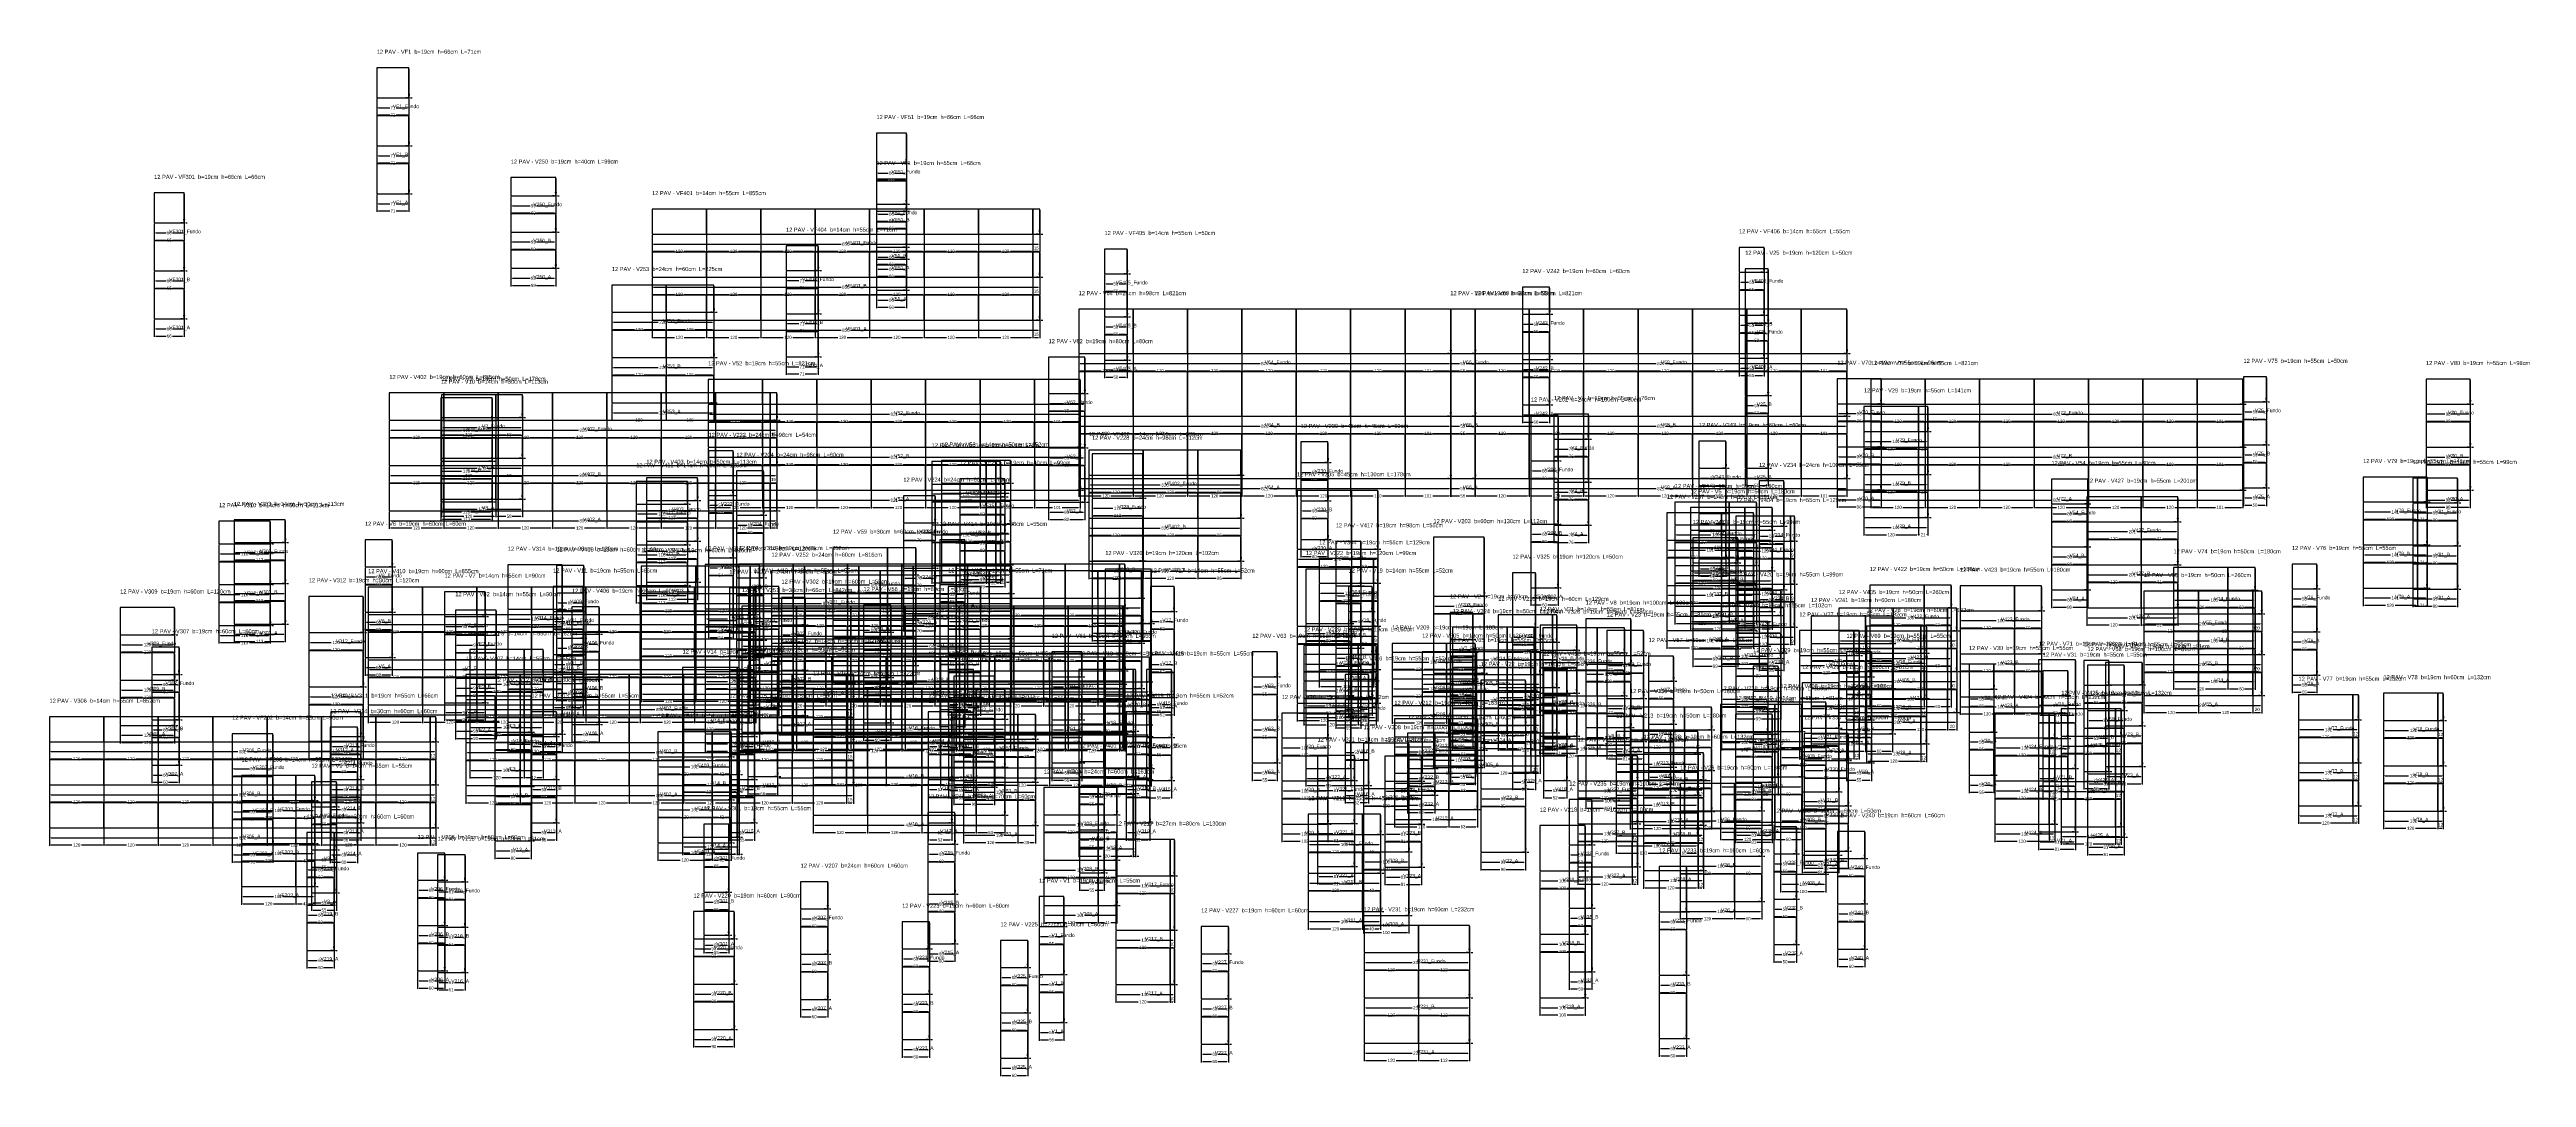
# Model space of a CAD drawing. Header units: metres. Extents: x 946 to 6411, y 1397 to 3666.
import ezdxf

# ---------------------------------------------------------------- set-up
doc = ezdxf.new("R2010")
doc.units = ezdxf.units.M
doc.layers.add('COTA', color=3, linetype='Continuous')
doc.dimstyles.new('COTA_VIG', dxfattribs={"dimtxt": 7, "dimasz": 3.5, "dimexe": 2, "dimexo": 2, "dimgap": 1.5, "dimtad": 1, "dimdec": 1, "dimcen": 2.5, "dimclrd": 3, "dimclre": 3, "dimclrt": 3, "dimazin": 3, "dimtfac": 1, "dimtmove": 0, "dimatfit": 3})

# ---------------------------------------------------------------- blocks, each defined once
blk = doc.blocks.new('_CLOSEDFILLED')
at = {"color": 0, "linetype": 'BYBLOCK'}
blk.add_solid([(-1, 0.2), (0, 0), (-1, -0.2)], dxfattribs=at)
blk = doc.blocks.new('*D1')
at = {"color": 3}
for p, q in [((3129.07, 1516.18), (3129.07, 1494.18)), ((3132.57, 1496.18), (3149.57, 1496.18)), ((3163.57, 1496.18), (3180.57, 1496.18)), ((3184.07, 1516.18), (3184.07, 1494.18))]:
    blk.add_line(p, q, dxfattribs=at)
at = {"layer": 'Defpoints'}
for p in [(3129.07, 1518.18), (3129.07, 1496.18), (3184.07, 1518.18)]:
    blk.add_point(p, dxfattribs=at)
at = {"layer": 'COTA', "color": 3, "xscale": 3.5, "yscale": 3.5, "rotation": 180}
blk.add_blockref('_CLOSEDFILLED', (3129.07, 1496.18), dxfattribs=at)
at = {"layer": 'COTA', "color": 3, "xscale": 3.5, "yscale": 3.5}
blk.add_blockref('_CLOSEDFILLED', (3184.07, 1496.18), dxfattribs=at)
at = {"layer": 'COTA', "color": 3, "insert": (3156.57, 1496.18), "char_height": 7, "attachment_point": 5}
blk.add_mtext('55', dxfattribs=at)
blk = doc.blocks.new('*D2')
at = {"color": 3}
for p, q in [((3129.07, 1516.18), (3129.07, 1478.18)), ((3132.57, 1480.18), (3149.57, 1480.18)), ((3163.57, 1480.18), (3180.57, 1480.18)), ((3184.07, 1516.18), (3184.07, 1478.18))]:
    blk.add_line(p, q, dxfattribs=at)
at = {"layer": 'Defpoints'}
for p in [(3129.07, 1518.18), (3129.07, 1480.18), (3184.07, 1518.18)]:
    blk.add_point(p, dxfattribs=at)
at = {"layer": 'COTA', "color": 3, "xscale": 3.5, "yscale": 3.5, "rotation": 180}
blk.add_blockref('_CLOSEDFILLED', (3129.07, 1480.18), dxfattribs=at)
at = {"layer": 'COTA', "color": 3, "xscale": 3.5, "yscale": 3.5}
blk.add_blockref('_CLOSEDFILLED', (3184.07, 1480.18), dxfattribs=at)
at = {"layer": 'COTA', "color": 3, "insert": (3156.57, 1480.18), "char_height": 7, "attachment_point": 5}
blk.add_mtext('55', dxfattribs=at)
blk = doc.blocks.new('*D4')
at = {"color": 3}
for p, q in [((3129.07, 1622.18), (3129.07, 1600.18)), ((3132.57, 1602.18), (3149.57, 1602.18)), ((3163.57, 1602.18), (3180.57, 1602.18)), ((3184.07, 1622.18), (3184.07, 1600.18))]:
    blk.add_line(p, q, dxfattribs=at)
at = {"layer": 'Defpoints'}
for p in [(3129.07, 1624.18), (3129.07, 1602.18), (3184.07, 1624.18)]:
    blk.add_point(p, dxfattribs=at)
at = {"layer": 'COTA', "color": 3, "xscale": 3.5, "yscale": 3.5, "rotation": 180}
blk.add_blockref('_CLOSEDFILLED', (3129.07, 1602.18), dxfattribs=at)
at = {"layer": 'COTA', "color": 3, "xscale": 3.5, "yscale": 3.5}
blk.add_blockref('_CLOSEDFILLED', (3184.07, 1602.18), dxfattribs=at)
at = {"layer": 'COTA', "color": 3, "insert": (3156.57, 1602.18), "char_height": 7, "attachment_point": 5}
blk.add_mtext('55', dxfattribs=at)
blk = doc.blocks.new('*D5')
at = {"color": 3}
for p, q in [((3129.07, 1622.18), (3129.07, 1584.18)), ((3132.57, 1586.18), (3149.57, 1586.18)), ((3163.57, 1586.18), (3180.57, 1586.18)), ((3184.07, 1622.18), (3184.07, 1584.18))]:
    blk.add_line(p, q, dxfattribs=at)
at = {"layer": 'Defpoints'}
for p in [(3129.07, 1624.18), (3129.07, 1586.18), (3184.07, 1624.18)]:
    blk.add_point(p, dxfattribs=at)
at = {"layer": 'COTA', "color": 3, "xscale": 3.5, "yscale": 3.5, "rotation": 180}
blk.add_blockref('_CLOSEDFILLED', (3129.07, 1586.18), dxfattribs=at)
at = {"layer": 'COTA', "color": 3, "xscale": 3.5, "yscale": 3.5}
blk.add_blockref('_CLOSEDFILLED', (3184.07, 1586.18), dxfattribs=at)
at = {"layer": 'COTA', "color": 3, "insert": (3156.57, 1586.18), "char_height": 7, "attachment_point": 5}
blk.add_mtext('55', dxfattribs=at)
blk = doc.blocks.new('*D7')
at = {"color": 3}
for p, q in [((3129.07, 1728.18), (3129.07, 1706.18)), ((3132.57, 1708.18), (3149.57, 1708.18)), ((3163.57, 1708.18), (3180.57, 1708.18)), ((3184.07, 1728.18), (3184.07, 1706.18))]:
    blk.add_line(p, q, dxfattribs=at)
at = {"layer": 'Defpoints'}
for p in [(3129.07, 1730.18), (3129.07, 1708.18), (3184.07, 1730.18)]:
    blk.add_point(p, dxfattribs=at)
at = {"layer": 'COTA', "color": 3, "xscale": 3.5, "yscale": 3.5, "rotation": 180}
blk.add_blockref('_CLOSEDFILLED', (3129.07, 1708.18), dxfattribs=at)
at = {"layer": 'COTA', "color": 3, "xscale": 3.5, "yscale": 3.5}
blk.add_blockref('_CLOSEDFILLED', (3184.07, 1708.18), dxfattribs=at)
at = {"layer": 'COTA', "color": 3, "insert": (3156.57, 1708.18), "char_height": 7, "attachment_point": 5}
blk.add_mtext('55', dxfattribs=at)
blk = doc.blocks.new('*D8')
at = {"color": 3}
for p, q in [((3129.07, 1728.18), (3129.07, 1690.18)), ((3184.07, 1728.18), (3184.07, 1690.18)), ((3132.57, 1692.18), (3149.57, 1692.18)), ((3163.57, 1692.18), (3180.57, 1692.18))]:
    blk.add_line(p, q, dxfattribs=at)
at = {"layer": 'Defpoints'}
for p in [(3129.07, 1730.18), (3184.07, 1730.18), (3129.07, 1692.18)]:
    blk.add_point(p, dxfattribs=at)
at = {"layer": 'COTA', "color": 3, "xscale": 3.5, "yscale": 3.5, "rotation": 180}
blk.add_blockref('_CLOSEDFILLED', (3129.07, 1692.18), dxfattribs=at)
at = {"layer": 'COTA', "color": 3, "xscale": 3.5, "yscale": 3.5}
blk.add_blockref('_CLOSEDFILLED', (3184.07, 1692.18), dxfattribs=at)
at = {"layer": 'COTA', "color": 3, "insert": (3156.57, 1692.18), "char_height": 7, "attachment_point": 5}
blk.add_mtext('55', dxfattribs=at)
blk = doc.blocks.new('*D10')
at = {"color": 3}
for p, q in [((1667.78, 3345.94), (1667.78, 3323.94)), ((1738.78, 3345.94), (1738.78, 3323.94)), ((1671.28, 3325.94), (1696.28, 3325.94)), ((1710.28, 3325.94), (1735.28, 3325.94))]:
    blk.add_line(p, q, dxfattribs=at)
at = {"layer": 'Defpoints'}
for p in [(1667.78, 3347.94), (1738.78, 3347.94), (1667.78, 3325.94)]:
    blk.add_point(p, dxfattribs=at)
at = {"layer": 'COTA', "color": 3, "xscale": 3.5, "yscale": 3.5, "rotation": 180}
blk.add_blockref('_CLOSEDFILLED', (1667.78, 3325.94), dxfattribs=at)
at = {"layer": 'COTA', "color": 3, "xscale": 3.5, "yscale": 3.5}
blk.add_blockref('_CLOSEDFILLED', (1738.78, 3325.94), dxfattribs=at)
at = {"layer": 'COTA', "color": 3, "insert": (1703.28, 3325.94), "char_height": 7, "attachment_point": 5}
blk.add_mtext('71', dxfattribs=at)
blk = doc.blocks.new('*D11')
at = {"color": 3}
for p, q in [((1667.78, 3345.94), (1667.78, 3307.94)), ((1738.78, 3345.94), (1738.78, 3307.94)), ((1671.28, 3309.94), (1696.28, 3309.94)), ((1710.28, 3309.94), (1735.28, 3309.94))]:
    blk.add_line(p, q, dxfattribs=at)
at = {"layer": 'Defpoints'}
for p in [(1667.78, 3347.94), (1738.78, 3347.94), (1667.78, 3309.94)]:
    blk.add_point(p, dxfattribs=at)
at = {"layer": 'COTA', "color": 3, "xscale": 3.5, "yscale": 3.5, "rotation": 180}
blk.add_blockref('_CLOSEDFILLED', (1667.78, 3309.94), dxfattribs=at)
at = {"layer": 'COTA', "color": 3, "xscale": 3.5, "yscale": 3.5}
blk.add_blockref('_CLOSEDFILLED', (1738.78, 3309.94), dxfattribs=at)
at = {"layer": 'COTA', "color": 3, "insert": (1703.28, 3309.94), "char_height": 7, "attachment_point": 5}
blk.add_mtext('71', dxfattribs=at)
blk = doc.blocks.new('*D13')
at = {"color": 3}
for p, q in [((1667.78, 3451.94), (1667.78, 3429.94)), ((1738.78, 3451.94), (1738.78, 3429.94)), ((1671.28, 3431.94), (1696.28, 3431.94)), ((1710.28, 3431.94), (1735.28, 3431.94))]:
    blk.add_line(p, q, dxfattribs=at)
at = {"layer": 'Defpoints'}
for p in [(1667.78, 3453.94), (1738.78, 3453.94), (1667.78, 3431.94)]:
    blk.add_point(p, dxfattribs=at)
at = {"layer": 'COTA', "color": 3, "xscale": 3.5, "yscale": 3.5, "rotation": 180}
blk.add_blockref('_CLOSEDFILLED', (1667.78, 3431.94), dxfattribs=at)
at = {"layer": 'COTA', "color": 3, "xscale": 3.5, "yscale": 3.5}
blk.add_blockref('_CLOSEDFILLED', (1738.78, 3431.94), dxfattribs=at)
at = {"layer": 'COTA', "color": 3, "insert": (1703.28, 3431.94), "char_height": 7, "attachment_point": 5}
blk.add_mtext('71', dxfattribs=at)
blk = doc.blocks.new('*D14')
at = {"color": 3}
for p, q in [((1667.78, 3451.94), (1667.78, 3413.94)), ((1738.78, 3451.94), (1738.78, 3413.94)), ((1671.28, 3415.94), (1696.28, 3415.94)), ((1710.28, 3415.94), (1735.28, 3415.94))]:
    blk.add_line(p, q, dxfattribs=at)
at = {"layer": 'Defpoints'}
for p in [(1667.78, 3453.94), (1738.78, 3453.94), (1667.78, 3415.94)]:
    blk.add_point(p, dxfattribs=at)
at = {"layer": 'COTA', "color": 3, "xscale": 3.5, "yscale": 3.5, "rotation": 180}
blk.add_blockref('_CLOSEDFILLED', (1667.78, 3415.94), dxfattribs=at)
at = {"layer": 'COTA', "color": 3, "xscale": 3.5, "yscale": 3.5}
blk.add_blockref('_CLOSEDFILLED', (1738.78, 3415.94), dxfattribs=at)
at = {"layer": 'COTA', "color": 3, "insert": (1703.28, 3415.94), "char_height": 7, "attachment_point": 5}
blk.add_mtext('71', dxfattribs=at)
blk = doc.blocks.new('*D16')
at = {"color": 3}
for p, q in [((1667.78, 3557.94), (1667.78, 3535.94)), ((1738.78, 3557.94), (1738.78, 3535.94)), ((1671.28, 3537.94), (1696.28, 3537.94)), ((1710.28, 3537.94), (1735.28, 3537.94))]:
    blk.add_line(p, q, dxfattribs=at)
at = {"layer": 'Defpoints'}
for p in [(1667.78, 3559.94), (1738.78, 3559.94), (1667.78, 3537.94)]:
    blk.add_point(p, dxfattribs=at)
at = {"layer": 'COTA', "color": 3, "xscale": 3.5, "yscale": 3.5, "rotation": 180}
blk.add_blockref('_CLOSEDFILLED', (1667.78, 3537.94), dxfattribs=at)
at = {"layer": 'COTA', "color": 3, "xscale": 3.5, "yscale": 3.5}
blk.add_blockref('_CLOSEDFILLED', (1738.78, 3537.94), dxfattribs=at)
at = {"layer": 'COTA', "color": 3, "insert": (1703.28, 3537.94), "char_height": 7, "attachment_point": 5}
blk.add_mtext('71', dxfattribs=at)
blk = doc.blocks.new('*D17')
at = {"color": 3}
for p, q in [((1667.78, 3557.94), (1667.78, 3519.94)), ((1738.78, 3557.94), (1738.78, 3519.94)), ((1671.28, 3521.94), (1696.28, 3521.94)), ((1710.28, 3521.94), (1735.28, 3521.94))]:
    blk.add_line(p, q, dxfattribs=at)
at = {"layer": 'Defpoints'}
for p in [(1667.78, 3559.94), (1738.78, 3559.94), (1667.78, 3521.94)]:
    blk.add_point(p, dxfattribs=at)
at = {"layer": 'COTA', "color": 3, "xscale": 3.5, "yscale": 3.5, "rotation": 180}
blk.add_blockref('_CLOSEDFILLED', (1667.78, 3521.94), dxfattribs=at)
at = {"layer": 'COTA', "color": 3, "xscale": 3.5, "yscale": 3.5}
blk.add_blockref('_CLOSEDFILLED', (1738.78, 3521.94), dxfattribs=at)
at = {"layer": 'COTA', "color": 3, "insert": (1703.28, 3521.94), "char_height": 7, "attachment_point": 5}
blk.add_mtext('71', dxfattribs=at)
blk = doc.blocks.new('*D19')
at = {"color": 3}
for p, q in [((4035.83, 2161.7), (4035.83, 2139.7)), ((4039.33, 2141.7), (4053.83, 2141.7)), ((4067.83, 2141.7), (4082.33, 2141.7)), ((4085.83, 2161.7), (4085.83, 2139.7))]:
    blk.add_line(p, q, dxfattribs=at)
at = {"layer": 'Defpoints'}
for p in [(4035.83, 2163.7), (4035.83, 2141.7), (4085.83, 2163.7)]:
    blk.add_point(p, dxfattribs=at)
at = {"layer": 'COTA', "color": 3, "xscale": 3.5, "yscale": 3.5, "rotation": 180}
blk.add_blockref('_CLOSEDFILLED', (4035.83, 2141.7), dxfattribs=at)
at = {"layer": 'COTA', "color": 3, "xscale": 3.5, "yscale": 3.5}
blk.add_blockref('_CLOSEDFILLED', (4085.83, 2141.7), dxfattribs=at)
at = {"layer": 'COTA', "color": 3, "insert": (4060.83, 2141.7), "char_height": 7, "attachment_point": 5}
blk.add_mtext('50', dxfattribs=at)
blk = doc.blocks.new('*D20')
at = {"color": 3}
for p, q in [((4035.83, 2161.7), (4035.83, 2123.7)), ((4085.83, 2161.7), (4085.83, 2123.7)), ((4039.33, 2125.7), (4053.83, 2125.7)), ((4067.83, 2125.7), (4082.33, 2125.7))]:
    blk.add_line(p, q, dxfattribs=at)
at = {"layer": 'Defpoints'}
for p in [(4035.83, 2163.7), (4085.83, 2163.7), (4035.83, 2125.7)]:
    blk.add_point(p, dxfattribs=at)
at = {"layer": 'COTA', "color": 3, "xscale": 3.5, "yscale": 3.5, "rotation": 180}
blk.add_blockref('_CLOSEDFILLED', (4035.83, 2125.7), dxfattribs=at)
at = {"layer": 'COTA', "color": 3, "xscale": 3.5, "yscale": 3.5}
blk.add_blockref('_CLOSEDFILLED', (4085.83, 2125.7), dxfattribs=at)
at = {"layer": 'COTA', "color": 3, "insert": (4060.83, 2125.7), "char_height": 7, "attachment_point": 5}
blk.add_mtext('50', dxfattribs=at)
blk = doc.blocks.new('*D22')
at = {"color": 3}
for p, q in [((4035.83, 2261.7), (4035.83, 2239.7)), ((4039.33, 2241.7), (4053.83, 2241.7)), ((4067.83, 2241.7), (4082.33, 2241.7)), ((4085.83, 2261.7), (4085.83, 2239.7))]:
    blk.add_line(p, q, dxfattribs=at)
at = {"layer": 'Defpoints'}
for p in [(4035.83, 2263.7), (4035.83, 2241.7), (4085.83, 2263.7)]:
    blk.add_point(p, dxfattribs=at)
at = {"layer": 'COTA', "color": 3, "xscale": 3.5, "yscale": 3.5, "rotation": 180}
blk.add_blockref('_CLOSEDFILLED', (4035.83, 2241.7), dxfattribs=at)
at = {"layer": 'COTA', "color": 3, "xscale": 3.5, "yscale": 3.5}
blk.add_blockref('_CLOSEDFILLED', (4085.83, 2241.7), dxfattribs=at)
at = {"layer": 'COTA', "color": 3, "insert": (4060.83, 2241.7), "char_height": 7, "attachment_point": 5}
blk.add_mtext('50', dxfattribs=at)
blk = doc.blocks.new('*D23')
at = {"color": 3}
for p, q in [((4035.83, 2261.7), (4035.83, 2223.7)), ((4085.83, 2261.7), (4085.83, 2223.7)), ((4039.33, 2225.7), (4053.83, 2225.7)), ((4067.83, 2225.7), (4082.33, 2225.7))]:
    blk.add_line(p, q, dxfattribs=at)
at = {"layer": 'Defpoints'}
for p in [(4035.83, 2263.7), (4085.83, 2263.7), (4035.83, 2225.7)]:
    blk.add_point(p, dxfattribs=at)
at = {"layer": 'COTA', "color": 3, "xscale": 3.5, "yscale": 3.5, "rotation": 180}
blk.add_blockref('_CLOSEDFILLED', (4035.83, 2225.7), dxfattribs=at)
at = {"layer": 'COTA', "color": 3, "xscale": 3.5, "yscale": 3.5}
blk.add_blockref('_CLOSEDFILLED', (4085.83, 2225.7), dxfattribs=at)
at = {"layer": 'COTA', "color": 3, "insert": (4060.83, 2225.7), "char_height": 7, "attachment_point": 5}
blk.add_mtext('50', dxfattribs=at)
blk = doc.blocks.new('*D25')
at = {"color": 3}
for p, q in [((4035.83, 2361.7), (4035.83, 2339.7)), ((4085.83, 2361.7), (4085.83, 2339.7)), ((4039.33, 2341.7), (4053.83, 2341.7)), ((4067.83, 2341.7), (4082.33, 2341.7))]:
    blk.add_line(p, q, dxfattribs=at)
at = {"layer": 'Defpoints'}
for p in [(4035.83, 2363.7), (4085.83, 2363.7), (4035.83, 2341.7)]:
    blk.add_point(p, dxfattribs=at)
at = {"layer": 'COTA', "color": 3, "xscale": 3.5, "yscale": 3.5, "rotation": 180}
blk.add_blockref('_CLOSEDFILLED', (4035.83, 2341.7), dxfattribs=at)
at = {"layer": 'COTA', "color": 3, "xscale": 3.5, "yscale": 3.5}
blk.add_blockref('_CLOSEDFILLED', (4085.83, 2341.7), dxfattribs=at)
at = {"layer": 'COTA', "color": 3, "insert": (4060.83, 2341.7), "char_height": 7, "attachment_point": 5}
blk.add_mtext('50', dxfattribs=at)
blk = doc.blocks.new('*D26')
at = {"color": 3}
for p, q in [((4035.83, 2361.7), (4035.83, 2323.7)), ((4085.83, 2361.7), (4085.83, 2323.7)), ((4039.33, 2325.7), (4053.83, 2325.7)), ((4067.83, 2325.7), (4082.33, 2325.7))]:
    blk.add_line(p, q, dxfattribs=at)
at = {"layer": 'Defpoints'}
for p in [(4035.83, 2363.7), (4085.83, 2363.7), (4035.83, 2325.7)]:
    blk.add_point(p, dxfattribs=at)
at = {"layer": 'COTA', "color": 3, "xscale": 3.5, "yscale": 3.5, "rotation": 180}
blk.add_blockref('_CLOSEDFILLED', (4035.83, 2325.7), dxfattribs=at)
at = {"layer": 'COTA', "color": 3, "xscale": 3.5, "yscale": 3.5}
blk.add_blockref('_CLOSEDFILLED', (4085.83, 2325.7), dxfattribs=at)
at = {"layer": 'COTA', "color": 3, "insert": (4060.83, 2325.7), "char_height": 7, "attachment_point": 5}
blk.add_mtext('50', dxfattribs=at)
blk = doc.blocks.new('*D28')
at = {"color": 3}
for p, q in [((1841.13, 2181.46), (1841.13, 2159.46)), ((1844.63, 2161.46), (1879.03, 2161.46)), ((1893.03, 2161.46), (1927.43, 2161.46)), ((1930.93, 2181.46), (1930.93, 2159.46))]:
    blk.add_line(p, q, dxfattribs=at)
at = {"layer": 'Defpoints'}
for p in [(1841.13, 2183.46), (1841.13, 2161.46), (1930.93, 2183.46)]:
    blk.add_point(p, dxfattribs=at)
at = {"layer": 'COTA', "color": 3, "xscale": 3.5, "yscale": 3.5, "rotation": 180}
blk.add_blockref('_CLOSEDFILLED', (1841.13, 2161.46), dxfattribs=at)
at = {"layer": 'COTA', "color": 3, "xscale": 3.5, "yscale": 3.5}
blk.add_blockref('_CLOSEDFILLED', (1930.93, 2161.46), dxfattribs=at)
at = {"layer": 'COTA', "color": 3, "insert": (1886.03, 2161.46), "char_height": 7, "attachment_point": 5}
blk.add_mtext('90', dxfattribs=at)
blk = doc.blocks.new('*D29')
at = {"color": 3}
for p, q in [((1841.13, 2181.46), (1841.13, 2143.46)), ((1844.63, 2145.46), (1879.03, 2145.46)), ((1893.03, 2145.46), (1927.43, 2145.46)), ((1930.93, 2181.46), (1930.93, 2143.46))]:
    blk.add_line(p, q, dxfattribs=at)
at = {"layer": 'Defpoints'}
for p in [(1841.13, 2183.46), (1841.13, 2145.46), (1930.93, 2183.46)]:
    blk.add_point(p, dxfattribs=at)
at = {"layer": 'COTA', "color": 3, "xscale": 3.5, "yscale": 3.5, "rotation": 180}
blk.add_blockref('_CLOSEDFILLED', (1841.13, 2145.46), dxfattribs=at)
at = {"layer": 'COTA', "color": 3, "xscale": 3.5, "yscale": 3.5}
blk.add_blockref('_CLOSEDFILLED', (1930.93, 2145.46), dxfattribs=at)
at = {"layer": 'COTA', "color": 3, "insert": (1886.03, 2145.46), "char_height": 7, "attachment_point": 5}
blk.add_mtext('90', dxfattribs=at)
blk = doc.blocks.new('*D31')
at = {"color": 3}
for p, q in [((1841.13, 2276.46), (1841.13, 2254.46)), ((1844.63, 2256.46), (1879.03, 2256.46)), ((1893.03, 2256.46), (1927.43, 2256.46)), ((1930.93, 2276.46), (1930.93, 2254.46))]:
    blk.add_line(p, q, dxfattribs=at)
at = {"layer": 'Defpoints'}
for p in [(1841.13, 2278.46), (1841.13, 2256.46), (1930.93, 2278.46)]:
    blk.add_point(p, dxfattribs=at)
at = {"layer": 'COTA', "color": 3, "xscale": 3.5, "yscale": 3.5, "rotation": 180}
blk.add_blockref('_CLOSEDFILLED', (1841.13, 2256.46), dxfattribs=at)
at = {"layer": 'COTA', "color": 3, "xscale": 3.5, "yscale": 3.5}
blk.add_blockref('_CLOSEDFILLED', (1930.93, 2256.46), dxfattribs=at)
at = {"layer": 'COTA', "color": 3, "insert": (1886.03, 2256.46), "char_height": 7, "attachment_point": 5}
blk.add_mtext('90', dxfattribs=at)
blk = doc.blocks.new('*D32')
at = {"color": 3}
for p, q in [((1841.13, 2276.46), (1841.13, 2238.46)), ((1930.93, 2276.46), (1930.93, 2238.46)), ((1844.63, 2240.46), (1879.03, 2240.46)), ((1893.03, 2240.46), (1927.43, 2240.46))]:
    blk.add_line(p, q, dxfattribs=at)
at = {"layer": 'Defpoints'}
for p in [(1841.13, 2278.46), (1930.93, 2278.46), (1841.13, 2240.46)]:
    blk.add_point(p, dxfattribs=at)
at = {"layer": 'COTA', "color": 3, "xscale": 3.5, "yscale": 3.5, "rotation": 180}
blk.add_blockref('_CLOSEDFILLED', (1841.13, 2240.46), dxfattribs=at)
at = {"layer": 'COTA', "color": 3, "xscale": 3.5, "yscale": 3.5}
blk.add_blockref('_CLOSEDFILLED', (1930.93, 2240.46), dxfattribs=at)
at = {"layer": 'COTA', "color": 3, "insert": (1886.03, 2240.46), "char_height": 7, "attachment_point": 5}
blk.add_mtext('90', dxfattribs=at)
blk = doc.blocks.new('*D34')
at = {"color": 3}
for p, q in [((1841.13, 2371.46), (1841.13, 2349.46)), ((1844.63, 2351.46), (1879.03, 2351.46)), ((1893.03, 2351.46), (1927.43, 2351.46)), ((1930.93, 2371.46), (1930.93, 2349.46))]:
    blk.add_line(p, q, dxfattribs=at)
at = {"layer": 'Defpoints'}
for p in [(1841.13, 2373.46), (1841.13, 2351.46), (1930.93, 2373.46)]:
    blk.add_point(p, dxfattribs=at)
at = {"layer": 'COTA', "color": 3, "xscale": 3.5, "yscale": 3.5, "rotation": 180}
blk.add_blockref('_CLOSEDFILLED', (1841.13, 2351.46), dxfattribs=at)
at = {"layer": 'COTA', "color": 3, "xscale": 3.5, "yscale": 3.5}
blk.add_blockref('_CLOSEDFILLED', (1930.93, 2351.46), dxfattribs=at)
at = {"layer": 'COTA', "color": 3, "insert": (1886.03, 2351.46), "char_height": 7, "attachment_point": 5}
blk.add_mtext('90', dxfattribs=at)
blk = doc.blocks.new('*D35')
at = {"color": 3}
for p, q in [((1841.13, 2371.46), (1841.13, 2333.46)), ((1930.93, 2371.46), (1930.93, 2333.46)), ((1844.63, 2335.46), (1879.03, 2335.46)), ((1893.03, 2335.46), (1927.43, 2335.46))]:
    blk.add_line(p, q, dxfattribs=at)
at = {"layer": 'Defpoints'}
for p in [(1841.13, 2373.46), (1930.93, 2373.46), (1841.13, 2335.46)]:
    blk.add_point(p, dxfattribs=at)
at = {"layer": 'COTA', "color": 3, "xscale": 3.5, "yscale": 3.5, "rotation": 180}
blk.add_blockref('_CLOSEDFILLED', (1841.13, 2335.46), dxfattribs=at)
at = {"layer": 'COTA', "color": 3, "xscale": 3.5, "yscale": 3.5}
blk.add_blockref('_CLOSEDFILLED', (1930.93, 2335.46), dxfattribs=at)
at = {"layer": 'COTA', "color": 3, "insert": (1886.03, 2335.46), "char_height": 7, "attachment_point": 5}
blk.add_mtext('90', dxfattribs=at)
blk = doc.blocks.new('*D37')
at = {"color": 3}
for p, q in [((1810.53, 2671.94), (1810.53, 2649.94)), ((1814.03, 2651.94), (1889.28, 2651.94)), ((1910.28, 2651.94), (1985.53, 2651.94)), ((1989.03, 2671.94), (1989.03, 2649.94))]:
    blk.add_line(p, q, dxfattribs=at)
at = {"layer": 'Defpoints'}
for p in [(1810.53, 2673.94), (1810.53, 2651.94), (1989.03, 2673.94)]:
    blk.add_point(p, dxfattribs=at)
at = {"layer": 'COTA', "color": 3, "xscale": 3.5, "yscale": 3.5, "rotation": 180}
blk.add_blockref('_CLOSEDFILLED', (1810.53, 2651.94), dxfattribs=at)
at = {"layer": 'COTA', "color": 3, "xscale": 3.5, "yscale": 3.5}
blk.add_blockref('_CLOSEDFILLED', (1989.03, 2651.94), dxfattribs=at)
at = {"layer": 'COTA', "color": 3, "insert": (1899.78, 2651.94), "char_height": 7, "attachment_point": 5}
blk.add_mtext('178', dxfattribs=at)
blk = doc.blocks.new('*D38')
at = {"color": 3}
for p, q in [((1810.53, 2671.94), (1810.53, 2633.94)), ((1814.03, 2635.94), (1860.03, 2635.94)), ((1881.03, 2635.94), (1927.03, 2635.94)), ((1930.53, 2671.94), (1930.53, 2633.94))]:
    blk.add_line(p, q, dxfattribs=at)
at = {"layer": 'Defpoints'}
for p in [(1810.53, 2673.94), (1810.53, 2635.94), (1930.53, 2673.94)]:
    blk.add_point(p, dxfattribs=at)
at = {"layer": 'COTA', "color": 3, "xscale": 3.5, "yscale": 3.5, "rotation": 180}
blk.add_blockref('_CLOSEDFILLED', (1810.53, 2635.94), dxfattribs=at)
at = {"layer": 'COTA', "color": 3, "xscale": 3.5, "yscale": 3.5}
blk.add_blockref('_CLOSEDFILLED', (1930.53, 2635.94), dxfattribs=at)
at = {"layer": 'COTA', "color": 3, "insert": (1870.53, 2635.94), "char_height": 7, "attachment_point": 5}
blk.add_mtext('120', dxfattribs=at)
blk = doc.blocks.new('*D39')
at = {"color": 3}
for p, q in [((1930.53, 2671.94), (1930.53, 2633.94)), ((1934.03, 2635.94), (1952.78, 2635.94)), ((1966.78, 2635.94), (1985.53, 2635.94)), ((1989.03, 2671.94), (1989.03, 2633.94))]:
    blk.add_line(p, q, dxfattribs=at)
at = {"layer": 'Defpoints'}
for p in [(1930.53, 2673.94), (1930.53, 2635.94), (1989.03, 2673.94)]:
    blk.add_point(p, dxfattribs=at)
at = {"layer": 'COTA', "color": 3, "xscale": 3.5, "yscale": 3.5, "rotation": 180}
blk.add_blockref('_CLOSEDFILLED', (1930.53, 2635.94), dxfattribs=at)
at = {"layer": 'COTA', "color": 3, "xscale": 3.5, "yscale": 3.5}
blk.add_blockref('_CLOSEDFILLED', (1989.03, 2635.94), dxfattribs=at)
at = {"layer": 'COTA', "color": 3, "insert": (1959.78, 2635.94), "char_height": 7, "attachment_point": 5}
blk.add_mtext('58', dxfattribs=at)
blk = doc.blocks.new('*D41')
at = {"color": 3}
for p, q in [((1810.53, 2761.94), (1810.53, 2739.94)), ((1814.03, 2741.94), (1889.28, 2741.94)), ((1910.28, 2741.94), (1985.53, 2741.94)), ((1989.03, 2761.94), (1989.03, 2739.94))]:
    blk.add_line(p, q, dxfattribs=at)
at = {"layer": 'Defpoints'}
for p in [(1810.53, 2763.94), (1810.53, 2741.94), (1989.03, 2763.94)]:
    blk.add_point(p, dxfattribs=at)
at = {"layer": 'COTA', "color": 3, "xscale": 3.5, "yscale": 3.5, "rotation": 180}
blk.add_blockref('_CLOSEDFILLED', (1810.53, 2741.94), dxfattribs=at)
at = {"layer": 'COTA', "color": 3, "xscale": 3.5, "yscale": 3.5}
blk.add_blockref('_CLOSEDFILLED', (1989.03, 2741.94), dxfattribs=at)
at = {"layer": 'COTA', "color": 3, "insert": (1899.78, 2741.94), "char_height": 7, "attachment_point": 5}
blk.add_mtext('178', dxfattribs=at)
blk = doc.blocks.new('*D42')
at = {"color": 3}
for p, q in [((1810.53, 2761.94), (1810.53, 2723.94)), ((1930.53, 2761.94), (1930.53, 2723.94)), ((1814.03, 2725.94), (1860.03, 2725.94)), ((1881.03, 2725.94), (1927.03, 2725.94))]:
    blk.add_line(p, q, dxfattribs=at)
at = {"layer": 'Defpoints'}
for p in [(1810.53, 2763.94), (1930.53, 2763.94), (1810.53, 2725.94)]:
    blk.add_point(p, dxfattribs=at)
at = {"layer": 'COTA', "color": 3, "xscale": 3.5, "yscale": 3.5, "rotation": 180}
blk.add_blockref('_CLOSEDFILLED', (1810.53, 2725.94), dxfattribs=at)
at = {"layer": 'COTA', "color": 3, "xscale": 3.5, "yscale": 3.5}
blk.add_blockref('_CLOSEDFILLED', (1930.53, 2725.94), dxfattribs=at)
at = {"layer": 'COTA', "color": 3, "insert": (1870.53, 2725.94), "char_height": 7, "attachment_point": 5}
blk.add_mtext('120', dxfattribs=at)
blk = doc.blocks.new('*D43')
at = {"color": 3}
for p, q in [((1930.53, 2761.94), (1930.53, 2723.94)), ((1989.03, 2761.94), (1989.03, 2723.94)), ((1934.03, 2725.94), (1952.78, 2725.94)), ((1966.78, 2725.94), (1985.53, 2725.94))]:
    blk.add_line(p, q, dxfattribs=at)
at = {"layer": 'Defpoints'}
for p in [(1930.53, 2763.94), (1989.03, 2763.94), (1930.53, 2725.94)]:
    blk.add_point(p, dxfattribs=at)
at = {"layer": 'COTA', "color": 3, "xscale": 3.5, "yscale": 3.5, "rotation": 180}
blk.add_blockref('_CLOSEDFILLED', (1930.53, 2725.94), dxfattribs=at)
at = {"layer": 'COTA', "color": 3, "xscale": 3.5, "yscale": 3.5}
blk.add_blockref('_CLOSEDFILLED', (1989.03, 2725.94), dxfattribs=at)
at = {"layer": 'COTA', "color": 3, "insert": (1959.78, 2725.94), "char_height": 7, "attachment_point": 5}
blk.add_mtext('58', dxfattribs=at)
blk = doc.blocks.new('*D45')
at = {"color": 3}
for p, q in [((1810.53, 2851.94), (1810.53, 2829.94)), ((1989.03, 2851.94), (1989.03, 2829.94)), ((1814.03, 2831.94), (1889.28, 2831.94)), ((1910.28, 2831.94), (1985.53, 2831.94))]:
    blk.add_line(p, q, dxfattribs=at)
at = {"layer": 'Defpoints'}
for p in [(1810.53, 2853.94), (1989.03, 2853.94), (1810.53, 2831.94)]:
    blk.add_point(p, dxfattribs=at)
at = {"layer": 'COTA', "color": 3, "xscale": 3.5, "yscale": 3.5, "rotation": 180}
blk.add_blockref('_CLOSEDFILLED', (1810.53, 2831.94), dxfattribs=at)
at = {"layer": 'COTA', "color": 3, "xscale": 3.5, "yscale": 3.5}
blk.add_blockref('_CLOSEDFILLED', (1989.03, 2831.94), dxfattribs=at)
at = {"layer": 'COTA', "color": 3, "insert": (1899.78, 2831.94), "char_height": 7, "attachment_point": 5}
blk.add_mtext('178', dxfattribs=at)
blk = doc.blocks.new('*D46')
at = {"color": 3}
for p, q in [((1810.53, 2851.94), (1810.53, 2813.94)), ((1930.53, 2851.94), (1930.53, 2813.94)), ((1814.03, 2815.94), (1860.03, 2815.94)), ((1881.03, 2815.94), (1927.03, 2815.94))]:
    blk.add_line(p, q, dxfattribs=at)
at = {"layer": 'Defpoints'}
for p in [(1810.53, 2853.94), (1930.53, 2853.94), (1810.53, 2815.94)]:
    blk.add_point(p, dxfattribs=at)
at = {"layer": 'COTA', "color": 3, "xscale": 3.5, "yscale": 3.5, "rotation": 180}
blk.add_blockref('_CLOSEDFILLED', (1810.53, 2815.94), dxfattribs=at)
at = {"layer": 'COTA', "color": 3, "xscale": 3.5, "yscale": 3.5}
blk.add_blockref('_CLOSEDFILLED', (1930.53, 2815.94), dxfattribs=at)
at = {"layer": 'COTA', "color": 3, "insert": (1870.53, 2815.94), "char_height": 7, "attachment_point": 5}
blk.add_mtext('120', dxfattribs=at)
blk = doc.blocks.new('*D47')
at = {"color": 3}
for p, q in [((1930.53, 2851.94), (1930.53, 2813.94)), ((1989.03, 2851.94), (1989.03, 2813.94)), ((1934.03, 2815.94), (1952.78, 2815.94)), ((1966.78, 2815.94), (1985.53, 2815.94))]:
    blk.add_line(p, q, dxfattribs=at)
at = {"layer": 'Defpoints'}
for p in [(1930.53, 2853.94), (1989.03, 2853.94), (1930.53, 2815.94)]:
    blk.add_point(p, dxfattribs=at)
at = {"layer": 'COTA', "color": 3, "xscale": 3.5, "yscale": 3.5, "rotation": 180}
blk.add_blockref('_CLOSEDFILLED', (1930.53, 2815.94), dxfattribs=at)
at = {"layer": 'COTA', "color": 3, "xscale": 3.5, "yscale": 3.5}
blk.add_blockref('_CLOSEDFILLED', (1989.03, 2815.94), dxfattribs=at)
at = {"layer": 'COTA', "color": 3, "insert": (1959.78, 2815.94), "char_height": 7, "attachment_point": 5}
blk.add_mtext('58', dxfattribs=at)
blk = doc.blocks.new('*D49')
at = {"color": 3}
for p, q in [((1872.91, 2094.94), (1872.91, 2072.94)), ((2034.71, 2094.94), (2034.71, 2072.94)), ((1876.41, 2074.94), (1943.31, 2074.94)), ((1964.31, 2074.94), (2031.21, 2074.94))]:
    blk.add_line(p, q, dxfattribs=at)
at = {"layer": 'Defpoints'}
for p in [(1872.91, 2096.94), (2034.71, 2096.94), (1872.91, 2074.94)]:
    blk.add_point(p, dxfattribs=at)
at = {"layer": 'COTA', "color": 3, "xscale": 3.5, "yscale": 3.5, "rotation": 180}
blk.add_blockref('_CLOSEDFILLED', (1872.91, 2074.94), dxfattribs=at)
at = {"layer": 'COTA', "color": 3, "xscale": 3.5, "yscale": 3.5}
blk.add_blockref('_CLOSEDFILLED', (2034.71, 2074.94), dxfattribs=at)
at = {"layer": 'COTA', "color": 3, "insert": (1953.81, 2074.94), "char_height": 7, "attachment_point": 5}
blk.add_mtext('162', dxfattribs=at)
blk = doc.blocks.new('*D50')
at = {"color": 3}
for p, q in [((1872.91, 2094.94), (1872.91, 2056.94)), ((1992.91, 2094.94), (1992.91, 2056.94)), ((1876.41, 2058.94), (1922.41, 2058.94)), ((1943.41, 2058.94), (1989.41, 2058.94))]:
    blk.add_line(p, q, dxfattribs=at)
at = {"layer": 'Defpoints'}
for p in [(1872.91, 2096.94), (1992.91, 2096.94), (1872.91, 2058.94)]:
    blk.add_point(p, dxfattribs=at)
at = {"layer": 'COTA', "color": 3, "xscale": 3.5, "yscale": 3.5, "rotation": 180}
blk.add_blockref('_CLOSEDFILLED', (1872.91, 2058.94), dxfattribs=at)
at = {"layer": 'COTA', "color": 3, "xscale": 3.5, "yscale": 3.5}
blk.add_blockref('_CLOSEDFILLED', (1992.91, 2058.94), dxfattribs=at)
at = {"layer": 'COTA', "color": 3, "insert": (1932.91, 2058.94), "char_height": 7, "attachment_point": 5}
blk.add_mtext('120', dxfattribs=at)
blk = doc.blocks.new('*D51')
at = {"color": 3}
for p, q in [((1992.91, 2094.94), (1992.91, 2056.94)), ((2034.71, 2094.94), (2034.71, 2056.94)), ((1996.41, 2058.94), (2006.81, 2058.94)), ((2020.81, 2058.94), (2031.21, 2058.94))]:
    blk.add_line(p, q, dxfattribs=at)
at = {"layer": 'Defpoints'}
for p in [(1992.91, 2096.94), (2034.71, 2096.94), (1992.91, 2058.94)]:
    blk.add_point(p, dxfattribs=at)
at = {"layer": 'COTA', "color": 3, "xscale": 3.5, "yscale": 3.5, "rotation": 180}
blk.add_blockref('_CLOSEDFILLED', (1992.91, 2058.94), dxfattribs=at)
at = {"layer": 'COTA', "color": 3, "xscale": 3.5, "yscale": 3.5}
blk.add_blockref('_CLOSEDFILLED', (2034.71, 2058.94), dxfattribs=at)
at = {"layer": 'COTA', "color": 3, "insert": (2013.81, 2058.94), "char_height": 7, "attachment_point": 5}
blk.add_mtext('42', dxfattribs=at)
blk = doc.blocks.new('*D53')
at = {"color": 3}
for p, q in [((1872.91, 2189.94), (1872.91, 2167.94)), ((2034.71, 2189.94), (2034.71, 2167.94)), ((1876.41, 2169.94), (1943.31, 2169.94)), ((1964.31, 2169.94), (2031.21, 2169.94))]:
    blk.add_line(p, q, dxfattribs=at)
at = {"layer": 'Defpoints'}
for p in [(1872.91, 2191.94), (2034.71, 2191.94), (1872.91, 2169.94)]:
    blk.add_point(p, dxfattribs=at)
at = {"layer": 'COTA', "color": 3, "xscale": 3.5, "yscale": 3.5, "rotation": 180}
blk.add_blockref('_CLOSEDFILLED', (1872.91, 2169.94), dxfattribs=at)
at = {"layer": 'COTA', "color": 3, "xscale": 3.5, "yscale": 3.5}
blk.add_blockref('_CLOSEDFILLED', (2034.71, 2169.94), dxfattribs=at)
at = {"layer": 'COTA', "color": 3, "insert": (1953.81, 2169.94), "char_height": 7, "attachment_point": 5}
blk.add_mtext('162', dxfattribs=at)
blk = doc.blocks.new('*D54')
at = {"color": 3}
for p, q in [((1872.91, 2189.94), (1872.91, 2151.94)), ((1992.91, 2189.94), (1992.91, 2151.94)), ((1876.41, 2153.94), (1922.41, 2153.94)), ((1943.41, 2153.94), (1989.41, 2153.94))]:
    blk.add_line(p, q, dxfattribs=at)
at = {"layer": 'Defpoints'}
for p in [(1872.91, 2191.94), (1992.91, 2191.94), (1872.91, 2153.94)]:
    blk.add_point(p, dxfattribs=at)
at = {"layer": 'COTA', "color": 3, "xscale": 3.5, "yscale": 3.5, "rotation": 180}
blk.add_blockref('_CLOSEDFILLED', (1872.91, 2153.94), dxfattribs=at)
at = {"layer": 'COTA', "color": 3, "xscale": 3.5, "yscale": 3.5}
blk.add_blockref('_CLOSEDFILLED', (1992.91, 2153.94), dxfattribs=at)
at = {"layer": 'COTA', "color": 3, "insert": (1932.91, 2153.94), "char_height": 7, "attachment_point": 5}
blk.add_mtext('120', dxfattribs=at)
blk = doc.blocks.new('*D55')
at = {"color": 3}
for p, q in [((1992.91, 2189.94), (1992.91, 2151.94)), ((2034.71, 2189.94), (2034.71, 2151.94)), ((1996.41, 2153.94), (2006.81, 2153.94)), ((2020.81, 2153.94), (2031.21, 2153.94))]:
    blk.add_line(p, q, dxfattribs=at)
at = {"layer": 'Defpoints'}
for p in [(1992.91, 2191.94), (2034.71, 2191.94), (1992.91, 2153.94)]:
    blk.add_point(p, dxfattribs=at)
at = {"layer": 'COTA', "color": 3, "xscale": 3.5, "yscale": 3.5, "rotation": 180}
blk.add_blockref('_CLOSEDFILLED', (1992.91, 2153.94), dxfattribs=at)
at = {"layer": 'COTA', "color": 3, "xscale": 3.5, "yscale": 3.5}
blk.add_blockref('_CLOSEDFILLED', (2034.71, 2153.94), dxfattribs=at)
at = {"layer": 'COTA', "color": 3, "insert": (2013.81, 2153.94), "char_height": 7, "attachment_point": 5}
blk.add_mtext('42', dxfattribs=at)
blk = doc.blocks.new('*D57')
at = {"color": 3}
for p, q in [((1872.91, 2284.94), (1872.91, 2262.94)), ((1876.41, 2264.94), (1943.31, 2264.94)), ((1964.31, 2264.94), (2031.21, 2264.94)), ((2034.71, 2284.94), (2034.71, 2262.94))]:
    blk.add_line(p, q, dxfattribs=at)
at = {"layer": 'Defpoints'}
for p in [(1872.91, 2286.94), (1872.91, 2264.94), (2034.71, 2286.94)]:
    blk.add_point(p, dxfattribs=at)
at = {"layer": 'COTA', "color": 3, "xscale": 3.5, "yscale": 3.5, "rotation": 180}
blk.add_blockref('_CLOSEDFILLED', (1872.91, 2264.94), dxfattribs=at)
at = {"layer": 'COTA', "color": 3, "xscale": 3.5, "yscale": 3.5}
blk.add_blockref('_CLOSEDFILLED', (2034.71, 2264.94), dxfattribs=at)
at = {"layer": 'COTA', "color": 3, "insert": (1953.81, 2264.94), "char_height": 7, "attachment_point": 5}
blk.add_mtext('162', dxfattribs=at)
blk = doc.blocks.new('*D58')
at = {"color": 3}
for p, q in [((1872.91, 2284.94), (1872.91, 2246.94)), ((1876.41, 2248.94), (1922.41, 2248.94)), ((1943.41, 2248.94), (1989.41, 2248.94)), ((1992.91, 2284.94), (1992.91, 2246.94))]:
    blk.add_line(p, q, dxfattribs=at)
at = {"layer": 'Defpoints'}
for p in [(1872.91, 2286.94), (1872.91, 2248.94), (1992.91, 2286.94)]:
    blk.add_point(p, dxfattribs=at)
at = {"layer": 'COTA', "color": 3, "xscale": 3.5, "yscale": 3.5, "rotation": 180}
blk.add_blockref('_CLOSEDFILLED', (1872.91, 2248.94), dxfattribs=at)
at = {"layer": 'COTA', "color": 3, "xscale": 3.5, "yscale": 3.5}
blk.add_blockref('_CLOSEDFILLED', (1992.91, 2248.94), dxfattribs=at)
at = {"layer": 'COTA', "color": 3, "insert": (1932.91, 2248.94), "char_height": 7, "attachment_point": 5}
blk.add_mtext('120', dxfattribs=at)
blk = doc.blocks.new('*D59')
at = {"color": 3}
for p, q in [((1992.91, 2284.94), (1992.91, 2246.94)), ((1996.41, 2248.94), (2006.81, 2248.94)), ((2020.81, 2248.94), (2031.21, 2248.94)), ((2034.71, 2284.94), (2034.71, 2246.94))]:
    blk.add_line(p, q, dxfattribs=at)
at = {"layer": 'Defpoints'}
for p in [(1992.91, 2286.94), (1992.91, 2248.94), (2034.71, 2286.94)]:
    blk.add_point(p, dxfattribs=at)
at = {"layer": 'COTA', "color": 3, "xscale": 3.5, "yscale": 3.5, "rotation": 180}
blk.add_blockref('_CLOSEDFILLED', (1992.91, 2248.94), dxfattribs=at)
at = {"layer": 'COTA', "color": 3, "xscale": 3.5, "yscale": 3.5}
blk.add_blockref('_CLOSEDFILLED', (2034.71, 2248.94), dxfattribs=at)
at = {"layer": 'COTA', "color": 3, "insert": (2013.81, 2248.94), "char_height": 7, "attachment_point": 5}
blk.add_mtext('42', dxfattribs=at)
blk = doc.blocks.new('*D61')
at = {"color": 3}
for p, q in [((4265.17, 2614.37), (4265.17, 2592.37)), ((4268.67, 2594.37), (4296.17, 2594.37)), ((4310.17, 2594.37), (4337.67, 2594.37)), ((4341.17, 2614.37), (4341.17, 2592.37))]:
    blk.add_line(p, q, dxfattribs=at)
at = {"layer": 'Defpoints'}
for p in [(4265.17, 2616.37), (4265.17, 2594.37), (4341.17, 2616.37)]:
    blk.add_point(p, dxfattribs=at)
at = {"layer": 'COTA', "color": 3, "xscale": 3.5, "yscale": 3.5, "rotation": 180}
blk.add_blockref('_CLOSEDFILLED', (4265.17, 2594.37), dxfattribs=at)
at = {"layer": 'COTA', "color": 3, "xscale": 3.5, "yscale": 3.5}
blk.add_blockref('_CLOSEDFILLED', (4341.17, 2594.37), dxfattribs=at)
at = {"layer": 'COTA', "color": 3, "insert": (4303.17, 2594.37), "char_height": 7, "attachment_point": 5}
blk.add_mtext('76', dxfattribs=at)
blk = doc.blocks.new('*D62')
at = {"color": 3}
for p, q in [((4265.17, 2614.37), (4265.17, 2576.37)), ((4268.67, 2578.37), (4296.17, 2578.37)), ((4310.17, 2578.37), (4337.67, 2578.37)), ((4341.17, 2614.37), (4341.17, 2576.37))]:
    blk.add_line(p, q, dxfattribs=at)
at = {"layer": 'Defpoints'}
for p in [(4265.17, 2616.37), (4265.17, 2578.37), (4341.17, 2616.37)]:
    blk.add_point(p, dxfattribs=at)
at = {"layer": 'COTA', "color": 3, "xscale": 3.5, "yscale": 3.5, "rotation": 180}
blk.add_blockref('_CLOSEDFILLED', (4265.17, 2578.37), dxfattribs=at)
at = {"layer": 'COTA', "color": 3, "xscale": 3.5, "yscale": 3.5}
blk.add_blockref('_CLOSEDFILLED', (4341.17, 2578.37), dxfattribs=at)
at = {"layer": 'COTA', "color": 3, "insert": (4303.17, 2578.37), "char_height": 7, "attachment_point": 5}
blk.add_mtext('76', dxfattribs=at)
blk = doc.blocks.new('*D64')
at = {"color": 3}
for p, q in [((4265.17, 2709.37), (4265.17, 2687.37)), ((4268.67, 2689.37), (4296.17, 2689.37)), ((4310.17, 2689.37), (4337.67, 2689.37)), ((4341.17, 2709.37), (4341.17, 2687.37))]:
    blk.add_line(p, q, dxfattribs=at)
at = {"layer": 'Defpoints'}
for p in [(4265.17, 2711.37), (4265.17, 2689.37), (4341.17, 2711.37)]:
    blk.add_point(p, dxfattribs=at)
at = {"layer": 'COTA', "color": 3, "xscale": 3.5, "yscale": 3.5, "rotation": 180}
blk.add_blockref('_CLOSEDFILLED', (4265.17, 2689.37), dxfattribs=at)
at = {"layer": 'COTA', "color": 3, "xscale": 3.5, "yscale": 3.5}
blk.add_blockref('_CLOSEDFILLED', (4341.17, 2689.37), dxfattribs=at)
at = {"layer": 'COTA', "color": 3, "insert": (4303.17, 2689.37), "char_height": 7, "attachment_point": 5}
blk.add_mtext('76', dxfattribs=at)
blk = doc.blocks.new('*D65')
at = {"color": 3}
for p, q in [((4265.17, 2709.37), (4265.17, 2671.37)), ((4341.17, 2709.37), (4341.17, 2671.37)), ((4268.67, 2673.37), (4296.17, 2673.37)), ((4310.17, 2673.37), (4337.67, 2673.37))]:
    blk.add_line(p, q, dxfattribs=at)
at = {"layer": 'Defpoints'}
for p in [(4265.17, 2711.37), (4341.17, 2711.37), (4265.17, 2673.37)]:
    blk.add_point(p, dxfattribs=at)
at = {"layer": 'COTA', "color": 3, "xscale": 3.5, "yscale": 3.5, "rotation": 180}
blk.add_blockref('_CLOSEDFILLED', (4265.17, 2673.37), dxfattribs=at)
at = {"layer": 'COTA', "color": 3, "xscale": 3.5, "yscale": 3.5}
blk.add_blockref('_CLOSEDFILLED', (4341.17, 2673.37), dxfattribs=at)
at = {"layer": 'COTA', "color": 3, "insert": (4303.17, 2673.37), "char_height": 7, "attachment_point": 5}
blk.add_mtext('76', dxfattribs=at)
blk = doc.blocks.new('*D67')
at = {"color": 3}
for p, q in [((4265.17, 2804.37), (4265.17, 2782.37)), ((4341.17, 2804.37), (4341.17, 2782.37)), ((4268.67, 2784.37), (4296.17, 2784.37)), ((4310.17, 2784.37), (4337.67, 2784.37))]:
    blk.add_line(p, q, dxfattribs=at)
at = {"layer": 'Defpoints'}
for p in [(4265.17, 2806.37), (4341.17, 2806.37), (4265.17, 2784.37)]:
    blk.add_point(p, dxfattribs=at)
at = {"layer": 'COTA', "color": 3, "xscale": 3.5, "yscale": 3.5, "rotation": 180}
blk.add_blockref('_CLOSEDFILLED', (4265.17, 2784.37), dxfattribs=at)
at = {"layer": 'COTA', "color": 3, "xscale": 3.5, "yscale": 3.5}
blk.add_blockref('_CLOSEDFILLED', (4341.17, 2784.37), dxfattribs=at)
at = {"layer": 'COTA', "color": 3, "insert": (4303.17, 2784.37), "char_height": 7, "attachment_point": 5}
blk.add_mtext('76', dxfattribs=at)
blk = doc.blocks.new('*D68')
at = {"color": 3}
for p, q in [((4265.17, 2804.37), (4265.17, 2766.37)), ((4341.17, 2804.37), (4341.17, 2766.37)), ((4268.67, 2768.37), (4296.17, 2768.37)), ((4310.17, 2768.37), (4337.67, 2768.37))]:
    blk.add_line(p, q, dxfattribs=at)
at = {"layer": 'Defpoints'}
for p in [(4265.17, 2806.37), (4341.17, 2806.37), (4265.17, 2768.37)]:
    blk.add_point(p, dxfattribs=at)
at = {"layer": 'COTA', "color": 3, "xscale": 3.5, "yscale": 3.5, "rotation": 180}
blk.add_blockref('_CLOSEDFILLED', (4265.17, 2768.37), dxfattribs=at)
at = {"layer": 'COTA', "color": 3, "xscale": 3.5, "yscale": 3.5}
blk.add_blockref('_CLOSEDFILLED', (4341.17, 2768.37), dxfattribs=at)
at = {"layer": 'COTA', "color": 3, "insert": (4303.17, 2768.37), "char_height": 7, "attachment_point": 5}
blk.add_mtext('76', dxfattribs=at)
blk = doc.blocks.new('*D70')
at = {"color": 3}
for p, q in [((4566.58, 2423.38), (4566.58, 2401.38)), ((4746.58, 2423.38), (4746.58, 2401.38)), ((4570.08, 2403.38), (4646.08, 2403.38)), ((4667.08, 2403.38), (4743.08, 2403.38))]:
    blk.add_line(p, q, dxfattribs=at)
at = {"layer": 'Defpoints'}
for p in [(4566.58, 2425.38), (4746.58, 2425.38), (4566.58, 2403.38)]:
    blk.add_point(p, dxfattribs=at)
at = {"layer": 'COTA', "color": 3, "xscale": 3.5, "yscale": 3.5, "rotation": 180}
blk.add_blockref('_CLOSEDFILLED', (4566.58, 2403.38), dxfattribs=at)
at = {"layer": 'COTA', "color": 3, "xscale": 3.5, "yscale": 3.5}
blk.add_blockref('_CLOSEDFILLED', (4746.58, 2403.38), dxfattribs=at)
at = {"layer": 'COTA', "color": 3, "insert": (4656.58, 2403.38), "char_height": 7, "attachment_point": 5}
blk.add_mtext('180', dxfattribs=at)
blk = doc.blocks.new('*D71')
at = {"color": 3}
for p, q in [((4566.58, 2423.38), (4566.58, 2385.38)), ((4686.58, 2423.38), (4686.58, 2385.38)), ((4570.08, 2387.38), (4616.08, 2387.38)), ((4637.08, 2387.38), (4683.08, 2387.38))]:
    blk.add_line(p, q, dxfattribs=at)
at = {"layer": 'Defpoints'}
for p in [(4566.58, 2425.38), (4686.58, 2425.38), (4566.58, 2387.38)]:
    blk.add_point(p, dxfattribs=at)
at = {"layer": 'COTA', "color": 3, "xscale": 3.5, "yscale": 3.5, "rotation": 180}
blk.add_blockref('_CLOSEDFILLED', (4566.58, 2387.38), dxfattribs=at)
at = {"layer": 'COTA', "color": 3, "xscale": 3.5, "yscale": 3.5}
blk.add_blockref('_CLOSEDFILLED', (4686.58, 2387.38), dxfattribs=at)
at = {"layer": 'COTA', "color": 3, "insert": (4626.58, 2387.38), "char_height": 7, "attachment_point": 5}
blk.add_mtext('120', dxfattribs=at)
blk = doc.blocks.new('*D72')
at = {"color": 3}
for p, q in [((4686.58, 2423.38), (4686.58, 2385.38)), ((4746.58, 2423.38), (4746.58, 2385.38)), ((4690.08, 2387.38), (4709.58, 2387.38)), ((4723.58, 2387.38), (4743.08, 2387.38))]:
    blk.add_line(p, q, dxfattribs=at)
at = {"layer": 'Defpoints'}
for p in [(4686.58, 2425.38), (4746.58, 2425.38), (4686.58, 2387.38)]:
    blk.add_point(p, dxfattribs=at)
at = {"layer": 'COTA', "color": 3, "xscale": 3.5, "yscale": 3.5, "rotation": 180}
blk.add_blockref('_CLOSEDFILLED', (4686.58, 2387.38), dxfattribs=at)
at = {"layer": 'COTA', "color": 3, "xscale": 3.5, "yscale": 3.5}
blk.add_blockref('_CLOSEDFILLED', (4746.58, 2387.38), dxfattribs=at)
at = {"layer": 'COTA', "color": 3, "insert": (4716.58, 2387.38), "char_height": 7, "attachment_point": 5}
blk.add_mtext('60', dxfattribs=at)
blk = doc.blocks.new('*D74')
at = {"color": 3}
for p, q in [((4566.58, 2513.38), (4566.58, 2491.38)), ((4570.08, 2493.38), (4646.08, 2493.38)), ((4667.08, 2493.38), (4743.08, 2493.38)), ((4746.58, 2513.38), (4746.58, 2491.38))]:
    blk.add_line(p, q, dxfattribs=at)
at = {"layer": 'Defpoints'}
for p in [(4566.58, 2515.38), (4746.58, 2515.38), (4566.58, 2493.38)]:
    blk.add_point(p, dxfattribs=at)
at = {"layer": 'COTA', "color": 3, "xscale": 3.5, "yscale": 3.5, "rotation": 180}
blk.add_blockref('_CLOSEDFILLED', (4566.58, 2493.38), dxfattribs=at)
at = {"layer": 'COTA', "color": 3, "xscale": 3.5, "yscale": 3.5}
blk.add_blockref('_CLOSEDFILLED', (4746.58, 2493.38), dxfattribs=at)
at = {"layer": 'COTA', "color": 3, "insert": (4656.58, 2493.38), "char_height": 7, "attachment_point": 5}
blk.add_mtext('180', dxfattribs=at)
blk = doc.blocks.new('*D75')
at = {"color": 3}
for p, q in [((4566.58, 2513.38), (4566.58, 2475.38)), ((4570.08, 2477.38), (4616.08, 2477.38)), ((4637.08, 2477.38), (4683.08, 2477.38)), ((4686.58, 2513.38), (4686.58, 2475.38))]:
    blk.add_line(p, q, dxfattribs=at)
at = {"layer": 'Defpoints'}
for p in [(4566.58, 2515.38), (4686.58, 2515.38), (4566.58, 2477.38)]:
    blk.add_point(p, dxfattribs=at)
at = {"layer": 'COTA', "color": 3, "xscale": 3.5, "yscale": 3.5, "rotation": 180}
blk.add_blockref('_CLOSEDFILLED', (4566.58, 2477.38), dxfattribs=at)
at = {"layer": 'COTA', "color": 3, "xscale": 3.5, "yscale": 3.5}
blk.add_blockref('_CLOSEDFILLED', (4686.58, 2477.38), dxfattribs=at)
at = {"layer": 'COTA', "color": 3, "insert": (4626.58, 2477.38), "char_height": 7, "attachment_point": 5}
blk.add_mtext('120', dxfattribs=at)
blk = doc.blocks.new('*D76')
at = {"color": 3}
for p, q in [((4686.58, 2513.38), (4686.58, 2475.38)), ((4690.08, 2477.38), (4709.58, 2477.38)), ((4723.58, 2477.38), (4743.08, 2477.38)), ((4746.58, 2513.38), (4746.58, 2475.38))]:
    blk.add_line(p, q, dxfattribs=at)
at = {"layer": 'Defpoints'}
for p in [(4686.58, 2515.38), (4746.58, 2515.38), (4686.58, 2477.38)]:
    blk.add_point(p, dxfattribs=at)
at = {"layer": 'COTA', "color": 3, "xscale": 3.5, "yscale": 3.5, "rotation": 180}
blk.add_blockref('_CLOSEDFILLED', (4686.58, 2477.38), dxfattribs=at)
at = {"layer": 'COTA', "color": 3, "xscale": 3.5, "yscale": 3.5}
blk.add_blockref('_CLOSEDFILLED', (4746.58, 2477.38), dxfattribs=at)
at = {"layer": 'COTA', "color": 3, "insert": (4716.58, 2477.38), "char_height": 7, "attachment_point": 5}
blk.add_mtext('60', dxfattribs=at)
blk = doc.blocks.new('*D78')
at = {"color": 3}
for p, q in [((4566.58, 2603.38), (4566.58, 2581.38)), ((4570.08, 2583.38), (4646.08, 2583.38)), ((4667.08, 2583.38), (4743.08, 2583.38)), ((4746.58, 2603.38), (4746.58, 2581.38))]:
    blk.add_line(p, q, dxfattribs=at)
at = {"layer": 'Defpoints'}
for p in [(4566.58, 2605.38), (4566.58, 2583.38), (4746.58, 2605.38)]:
    blk.add_point(p, dxfattribs=at)
at = {"layer": 'COTA', "color": 3, "xscale": 3.5, "yscale": 3.5, "rotation": 180}
blk.add_blockref('_CLOSEDFILLED', (4566.58, 2583.38), dxfattribs=at)
at = {"layer": 'COTA', "color": 3, "xscale": 3.5, "yscale": 3.5}
blk.add_blockref('_CLOSEDFILLED', (4746.58, 2583.38), dxfattribs=at)
at = {"layer": 'COTA', "color": 3, "insert": (4656.58, 2583.38), "char_height": 7, "attachment_point": 5}
blk.add_mtext('180', dxfattribs=at)
blk = doc.blocks.new('*D79')
at = {"color": 3}
for p, q in [((4566.58, 2603.38), (4566.58, 2565.38)), ((4686.58, 2603.38), (4686.58, 2565.38)), ((4570.08, 2567.38), (4616.08, 2567.38)), ((4637.08, 2567.38), (4683.08, 2567.38))]:
    blk.add_line(p, q, dxfattribs=at)
at = {"layer": 'Defpoints'}
for p in [(4566.58, 2605.38), (4686.58, 2605.38), (4566.58, 2567.38)]:
    blk.add_point(p, dxfattribs=at)
at = {"layer": 'COTA', "color": 3, "xscale": 3.5, "yscale": 3.5, "rotation": 180}
blk.add_blockref('_CLOSEDFILLED', (4566.58, 2567.38), dxfattribs=at)
at = {"layer": 'COTA', "color": 3, "xscale": 3.5, "yscale": 3.5}
blk.add_blockref('_CLOSEDFILLED', (4686.58, 2567.38), dxfattribs=at)
at = {"layer": 'COTA', "color": 3, "insert": (4626.58, 2567.38), "char_height": 7, "attachment_point": 5}
blk.add_mtext('120', dxfattribs=at)
blk = doc.blocks.new('*D80')
at = {"color": 3}
for p, q in [((4686.58, 2603.38), (4686.58, 2565.38)), ((4746.58, 2603.38), (4746.58, 2565.38)), ((4690.08, 2567.38), (4709.58, 2567.38)), ((4723.58, 2567.38), (4743.08, 2567.38))]:
    blk.add_line(p, q, dxfattribs=at)
at = {"layer": 'Defpoints'}
for p in [(4686.58, 2605.38), (4746.58, 2605.38), (4686.58, 2567.38)]:
    blk.add_point(p, dxfattribs=at)
at = {"layer": 'COTA', "color": 3, "xscale": 3.5, "yscale": 3.5, "rotation": 180}
blk.add_blockref('_CLOSEDFILLED', (4686.58, 2567.38), dxfattribs=at)
at = {"layer": 'COTA', "color": 3, "xscale": 3.5, "yscale": 3.5}
blk.add_blockref('_CLOSEDFILLED', (4746.58, 2567.38), dxfattribs=at)
at = {"layer": 'COTA', "color": 3, "insert": (4716.58, 2567.38), "char_height": 7, "attachment_point": 5}
blk.add_mtext('60', dxfattribs=at)
blk = doc.blocks.new('*D82')
at = {"color": 3}
for p, q in [((1641.81, 2322.02), (1641.81, 2300.02)), ((1645.31, 2302.02), (1664.81, 2302.02)), ((1678.81, 2302.02), (1698.31, 2302.02)), ((1701.81, 2322.02), (1701.81, 2300.02))]:
    blk.add_line(p, q, dxfattribs=at)
at = {"layer": 'Defpoints'}
for p in [(1641.81, 2324.02), (1641.81, 2302.02), (1701.81, 2324.02)]:
    blk.add_point(p, dxfattribs=at)
at = {"layer": 'COTA', "color": 3, "xscale": 3.5, "yscale": 3.5, "rotation": 180}
blk.add_blockref('_CLOSEDFILLED', (1641.81, 2302.02), dxfattribs=at)
at = {"layer": 'COTA', "color": 3, "xscale": 3.5, "yscale": 3.5}
blk.add_blockref('_CLOSEDFILLED', (1701.81, 2302.02), dxfattribs=at)
at = {"layer": 'COTA', "color": 3, "insert": (1671.81, 2302.02), "char_height": 7, "attachment_point": 5}
blk.add_mtext('60', dxfattribs=at)
blk = doc.blocks.new('*D83')
at = {"color": 3}
for p, q in [((1641.81, 2322.02), (1641.81, 2284.02)), ((1701.81, 2322.02), (1701.81, 2284.02)), ((1645.31, 2286.02), (1664.81, 2286.02)), ((1678.81, 2286.02), (1698.31, 2286.02))]:
    blk.add_line(p, q, dxfattribs=at)
at = {"layer": 'Defpoints'}
for p in [(1641.81, 2324.02), (1701.81, 2324.02), (1641.81, 2286.02)]:
    blk.add_point(p, dxfattribs=at)
at = {"layer": 'COTA', "color": 3, "xscale": 3.5, "yscale": 3.5, "rotation": 180}
blk.add_blockref('_CLOSEDFILLED', (1641.81, 2286.02), dxfattribs=at)
at = {"layer": 'COTA', "color": 3, "xscale": 3.5, "yscale": 3.5}
blk.add_blockref('_CLOSEDFILLED', (1701.81, 2286.02), dxfattribs=at)
at = {"layer": 'COTA', "color": 3, "insert": (1671.81, 2286.02), "char_height": 7, "attachment_point": 5}
blk.add_mtext('60', dxfattribs=at)
blk = doc.blocks.new('*D85')
at = {"color": 3}
for p, q in [((1641.81, 2422.02), (1641.81, 2400.02)), ((1701.81, 2422.02), (1701.81, 2400.02)), ((1645.31, 2402.02), (1664.81, 2402.02)), ((1678.81, 2402.02), (1698.31, 2402.02))]:
    blk.add_line(p, q, dxfattribs=at)
at = {"layer": 'Defpoints'}
for p in [(1641.81, 2424.02), (1701.81, 2424.02), (1641.81, 2402.02)]:
    blk.add_point(p, dxfattribs=at)
at = {"layer": 'COTA', "color": 3, "xscale": 3.5, "yscale": 3.5, "rotation": 180}
blk.add_blockref('_CLOSEDFILLED', (1641.81, 2402.02), dxfattribs=at)
at = {"layer": 'COTA', "color": 3, "xscale": 3.5, "yscale": 3.5}
blk.add_blockref('_CLOSEDFILLED', (1701.81, 2402.02), dxfattribs=at)
at = {"layer": 'COTA', "color": 3, "insert": (1671.81, 2402.02), "char_height": 7, "attachment_point": 5}
blk.add_mtext('60', dxfattribs=at)
blk = doc.blocks.new('*D86')
at = {"color": 3}
for p, q in [((1641.81, 2422.02), (1641.81, 2384.02)), ((1701.81, 2422.02), (1701.81, 2384.02)), ((1645.31, 2386.02), (1664.81, 2386.02)), ((1678.81, 2386.02), (1698.31, 2386.02))]:
    blk.add_line(p, q, dxfattribs=at)
at = {"layer": 'Defpoints'}
for p in [(1641.81, 2424.02), (1701.81, 2424.02), (1641.81, 2386.02)]:
    blk.add_point(p, dxfattribs=at)
at = {"layer": 'COTA', "color": 3, "xscale": 3.5, "yscale": 3.5, "rotation": 180}
blk.add_blockref('_CLOSEDFILLED', (1641.81, 2386.02), dxfattribs=at)
at = {"layer": 'COTA', "color": 3, "xscale": 3.5, "yscale": 3.5}
blk.add_blockref('_CLOSEDFILLED', (1701.81, 2386.02), dxfattribs=at)
at = {"layer": 'COTA', "color": 3, "insert": (1671.81, 2386.02), "char_height": 7, "attachment_point": 5}
blk.add_mtext('60', dxfattribs=at)
blk = doc.blocks.new('*D88')
at = {"color": 3}
for p, q in [((1641.81, 2522.02), (1641.81, 2500.02)), ((1701.81, 2522.02), (1701.81, 2500.02)), ((1645.31, 2502.02), (1664.81, 2502.02)), ((1678.81, 2502.02), (1698.31, 2502.02))]:
    blk.add_line(p, q, dxfattribs=at)
at = {"layer": 'Defpoints'}
for p in [(1641.81, 2524.02), (1701.81, 2524.02), (1641.81, 2502.02)]:
    blk.add_point(p, dxfattribs=at)
at = {"layer": 'COTA', "color": 3, "xscale": 3.5, "yscale": 3.5, "rotation": 180}
blk.add_blockref('_CLOSEDFILLED', (1641.81, 2502.02), dxfattribs=at)
at = {"layer": 'COTA', "color": 3, "xscale": 3.5, "yscale": 3.5}
blk.add_blockref('_CLOSEDFILLED', (1701.81, 2502.02), dxfattribs=at)
at = {"layer": 'COTA', "color": 3, "insert": (1671.81, 2502.02), "char_height": 7, "attachment_point": 5}
blk.add_mtext('60', dxfattribs=at)
blk = doc.blocks.new('*D89')
at = {"color": 3}
for p, q in [((1641.81, 2522.02), (1641.81, 2484.02)), ((1701.81, 2522.02), (1701.81, 2484.02)), ((1645.31, 2486.02), (1664.81, 2486.02)), ((1678.81, 2486.02), (1698.31, 2486.02))]:
    blk.add_line(p, q, dxfattribs=at)
at = {"layer": 'Defpoints'}
for p in [(1641.81, 2524.02), (1701.81, 2524.02), (1641.81, 2486.02)]:
    blk.add_point(p, dxfattribs=at)
at = {"layer": 'COTA', "color": 3, "xscale": 3.5, "yscale": 3.5, "rotation": 180}
blk.add_blockref('_CLOSEDFILLED', (1641.81, 2486.02), dxfattribs=at)
at = {"layer": 'COTA', "color": 3, "xscale": 3.5, "yscale": 3.5}
blk.add_blockref('_CLOSEDFILLED', (1701.81, 2486.02), dxfattribs=at)
at = {"layer": 'COTA', "color": 3, "insert": (1671.81, 2486.02), "char_height": 7, "attachment_point": 5}
blk.add_mtext('60', dxfattribs=at)
blk = doc.blocks.new('*D91')
at = {"color": 3}
for p, q in [((1817.34, 2222.44), (1817.34, 2200.44)), ((1820.84, 2202.44), (1855.24, 2202.44)), ((1869.24, 2202.44), (1903.64, 2202.44)), ((1907.14, 2222.44), (1907.14, 2200.44))]:
    blk.add_line(p, q, dxfattribs=at)
at = {"layer": 'Defpoints'}
for p in [(1817.34, 2224.44), (1817.34, 2202.44), (1907.14, 2224.44)]:
    blk.add_point(p, dxfattribs=at)
at = {"layer": 'COTA', "color": 3, "xscale": 3.5, "yscale": 3.5, "rotation": 180}
blk.add_blockref('_CLOSEDFILLED', (1817.34, 2202.44), dxfattribs=at)
at = {"layer": 'COTA', "color": 3, "xscale": 3.5, "yscale": 3.5}
blk.add_blockref('_CLOSEDFILLED', (1907.14, 2202.44), dxfattribs=at)
at = {"layer": 'COTA', "color": 3, "insert": (1862.24, 2202.44), "char_height": 7, "attachment_point": 5}
blk.add_mtext('90', dxfattribs=at)
blk = doc.blocks.new('*D92')
at = {"color": 3}
for p, q in [((1817.34, 2222.44), (1817.34, 2184.44)), ((1820.84, 2186.44), (1855.24, 2186.44)), ((1869.24, 2186.44), (1903.64, 2186.44)), ((1907.14, 2222.44), (1907.14, 2184.44))]:
    blk.add_line(p, q, dxfattribs=at)
at = {"layer": 'Defpoints'}
for p in [(1817.34, 2224.44), (1817.34, 2186.44), (1907.14, 2224.44)]:
    blk.add_point(p, dxfattribs=at)
at = {"layer": 'COTA', "color": 3, "xscale": 3.5, "yscale": 3.5, "rotation": 180}
blk.add_blockref('_CLOSEDFILLED', (1817.34, 2186.44), dxfattribs=at)
at = {"layer": 'COTA', "color": 3, "xscale": 3.5, "yscale": 3.5}
blk.add_blockref('_CLOSEDFILLED', (1907.14, 2186.44), dxfattribs=at)
at = {"layer": 'COTA', "color": 3, "insert": (1862.24, 2186.44), "char_height": 7, "attachment_point": 5}
blk.add_mtext('90', dxfattribs=at)
blk = doc.blocks.new('*D94')
at = {"color": 3}
for p, q in [((1817.34, 2317.44), (1817.34, 2295.44)), ((1820.84, 2297.44), (1855.24, 2297.44)), ((1869.24, 2297.44), (1903.64, 2297.44)), ((1907.14, 2317.44), (1907.14, 2295.44))]:
    blk.add_line(p, q, dxfattribs=at)
at = {"layer": 'Defpoints'}
for p in [(1817.34, 2319.44), (1817.34, 2297.44), (1907.14, 2319.44)]:
    blk.add_point(p, dxfattribs=at)
at = {"layer": 'COTA', "color": 3, "xscale": 3.5, "yscale": 3.5, "rotation": 180}
blk.add_blockref('_CLOSEDFILLED', (1817.34, 2297.44), dxfattribs=at)
at = {"layer": 'COTA', "color": 3, "xscale": 3.5, "yscale": 3.5}
blk.add_blockref('_CLOSEDFILLED', (1907.14, 2297.44), dxfattribs=at)
at = {"layer": 'COTA', "color": 3, "insert": (1862.24, 2297.44), "char_height": 7, "attachment_point": 5}
blk.add_mtext('90', dxfattribs=at)
blk = doc.blocks.new('*D95')
at = {"color": 3}
for p, q in [((1817.34, 2317.44), (1817.34, 2279.44)), ((1907.14, 2317.44), (1907.14, 2279.44)), ((1820.84, 2281.44), (1855.24, 2281.44)), ((1869.24, 2281.44), (1903.64, 2281.44))]:
    blk.add_line(p, q, dxfattribs=at)
at = {"layer": 'Defpoints'}
for p in [(1817.34, 2319.44), (1907.14, 2319.44), (1817.34, 2281.44)]:
    blk.add_point(p, dxfattribs=at)
at = {"layer": 'COTA', "color": 3, "xscale": 3.5, "yscale": 3.5, "rotation": 180}
blk.add_blockref('_CLOSEDFILLED', (1817.34, 2281.44), dxfattribs=at)
at = {"layer": 'COTA', "color": 3, "xscale": 3.5, "yscale": 3.5}
blk.add_blockref('_CLOSEDFILLED', (1907.14, 2281.44), dxfattribs=at)
at = {"layer": 'COTA', "color": 3, "insert": (1862.24, 2281.44), "char_height": 7, "attachment_point": 5}
blk.add_mtext('90', dxfattribs=at)
blk = doc.blocks.new('*D97')
at = {"color": 3}
for p, q in [((1817.34, 2412.44), (1817.34, 2390.44)), ((1907.14, 2412.44), (1907.14, 2390.44)), ((1820.84, 2392.44), (1855.24, 2392.44)), ((1869.24, 2392.44), (1903.64, 2392.44))]:
    blk.add_line(p, q, dxfattribs=at)
at = {"layer": 'Defpoints'}
for p in [(1817.34, 2414.44), (1907.14, 2414.44), (1817.34, 2392.44)]:
    blk.add_point(p, dxfattribs=at)
at = {"layer": 'COTA', "color": 3, "xscale": 3.5, "yscale": 3.5, "rotation": 180}
blk.add_blockref('_CLOSEDFILLED', (1817.34, 2392.44), dxfattribs=at)
at = {"layer": 'COTA', "color": 3, "xscale": 3.5, "yscale": 3.5}
blk.add_blockref('_CLOSEDFILLED', (1907.14, 2392.44), dxfattribs=at)
at = {"layer": 'COTA', "color": 3, "insert": (1862.24, 2392.44), "char_height": 7, "attachment_point": 5}
blk.add_mtext('90', dxfattribs=at)
blk = doc.blocks.new('*D98')
at = {"color": 3}
for p, q in [((1817.34, 2412.44), (1817.34, 2374.44)), ((1907.14, 2412.44), (1907.14, 2374.44)), ((1820.84, 2376.44), (1855.24, 2376.44)), ((1869.24, 2376.44), (1903.64, 2376.44))]:
    blk.add_line(p, q, dxfattribs=at)
at = {"layer": 'Defpoints'}
for p in [(1817.34, 2414.44), (1907.14, 2414.44), (1817.34, 2376.44)]:
    blk.add_point(p, dxfattribs=at)
at = {"layer": 'COTA', "color": 3, "xscale": 3.5, "yscale": 3.5, "rotation": 180}
blk.add_blockref('_CLOSEDFILLED', (1817.34, 2376.44), dxfattribs=at)
at = {"layer": 'COTA', "color": 3, "xscale": 3.5, "yscale": 3.5}
blk.add_blockref('_CLOSEDFILLED', (1907.14, 2376.44), dxfattribs=at)
at = {"layer": 'COTA', "color": 3, "insert": (1862.24, 2376.44), "char_height": 7, "attachment_point": 5}
blk.add_mtext('90', dxfattribs=at)
blk = doc.blocks.new('*D100')
at = {"color": 3}
for p, q in [((4335.15, 2027.66), (4335.15, 2005.66)), ((4435.15, 2027.66), (4435.15, 2005.66)), ((4338.65, 2007.66), (4374.65, 2007.66)), ((4395.65, 2007.66), (4431.65, 2007.66))]:
    blk.add_line(p, q, dxfattribs=at)
at = {"layer": 'Defpoints'}
for p in [(4335.15, 2029.66), (4435.15, 2029.66), (4335.15, 2007.66)]:
    blk.add_point(p, dxfattribs=at)
at = {"layer": 'COTA', "color": 3, "xscale": 3.5, "yscale": 3.5, "rotation": 180}
blk.add_blockref('_CLOSEDFILLED', (4335.15, 2007.66), dxfattribs=at)
at = {"layer": 'COTA', "color": 3, "xscale": 3.5, "yscale": 3.5}
blk.add_blockref('_CLOSEDFILLED', (4435.15, 2007.66), dxfattribs=at)
at = {"layer": 'COTA', "color": 3, "insert": (4385.15, 2007.66), "char_height": 7, "attachment_point": 5}
blk.add_mtext('100', dxfattribs=at)
blk = doc.blocks.new('*D101')
at = {"color": 3}
for p, q in [((4335.15, 2027.66), (4335.15, 1989.66)), ((4435.15, 2027.66), (4435.15, 1989.66)), ((4338.65, 1991.66), (4374.65, 1991.66)), ((4395.65, 1991.66), (4431.65, 1991.66))]:
    blk.add_line(p, q, dxfattribs=at)
at = {"layer": 'Defpoints'}
for p in [(4335.15, 2029.66), (4435.15, 2029.66), (4335.15, 1991.66)]:
    blk.add_point(p, dxfattribs=at)
at = {"layer": 'COTA', "color": 3, "xscale": 3.5, "yscale": 3.5, "rotation": 180}
blk.add_blockref('_CLOSEDFILLED', (4335.15, 1991.66), dxfattribs=at)
at = {"layer": 'COTA', "color": 3, "xscale": 3.5, "yscale": 3.5}
blk.add_blockref('_CLOSEDFILLED', (4435.15, 1991.66), dxfattribs=at)
at = {"layer": 'COTA', "color": 3, "insert": (4385.15, 1991.66), "char_height": 7, "attachment_point": 5}
blk.add_mtext('100', dxfattribs=at)
blk = doc.blocks.new('*D103')
at = {"color": 3}
for p, q in [((4335.15, 2167.66), (4335.15, 2145.66)), ((4338.65, 2147.66), (4374.65, 2147.66)), ((4395.65, 2147.66), (4431.65, 2147.66)), ((4435.15, 2167.66), (4435.15, 2145.66))]:
    blk.add_line(p, q, dxfattribs=at)
at = {"layer": 'Defpoints'}
for p in [(4335.15, 2169.66), (4335.15, 2147.66), (4435.15, 2169.66)]:
    blk.add_point(p, dxfattribs=at)
at = {"layer": 'COTA', "color": 3, "xscale": 3.5, "yscale": 3.5, "rotation": 180}
blk.add_blockref('_CLOSEDFILLED', (4335.15, 2147.66), dxfattribs=at)
at = {"layer": 'COTA', "color": 3, "xscale": 3.5, "yscale": 3.5}
blk.add_blockref('_CLOSEDFILLED', (4435.15, 2147.66), dxfattribs=at)
at = {"layer": 'COTA', "color": 3, "insert": (4385.15, 2147.66), "char_height": 7, "attachment_point": 5}
blk.add_mtext('100', dxfattribs=at)
blk = doc.blocks.new('*D104')
at = {"color": 3}
for p, q in [((4335.15, 2167.66), (4335.15, 2129.66)), ((4338.65, 2131.66), (4374.65, 2131.66)), ((4395.65, 2131.66), (4431.65, 2131.66)), ((4435.15, 2167.66), (4435.15, 2129.66))]:
    blk.add_line(p, q, dxfattribs=at)
at = {"layer": 'Defpoints'}
for p in [(4335.15, 2169.66), (4335.15, 2131.66), (4435.15, 2169.66)]:
    blk.add_point(p, dxfattribs=at)
at = {"layer": 'COTA', "color": 3, "xscale": 3.5, "yscale": 3.5, "rotation": 180}
blk.add_blockref('_CLOSEDFILLED', (4335.15, 2131.66), dxfattribs=at)
at = {"layer": 'COTA', "color": 3, "xscale": 3.5, "yscale": 3.5}
blk.add_blockref('_CLOSEDFILLED', (4435.15, 2131.66), dxfattribs=at)
at = {"layer": 'COTA', "color": 3, "insert": (4385.15, 2131.66), "char_height": 7, "attachment_point": 5}
blk.add_mtext('100', dxfattribs=at)
blk = doc.blocks.new('*D106')
at = {"color": 3}
for p, q in [((4335.15, 2307.66), (4335.15, 2285.66)), ((4435.15, 2307.66), (4435.15, 2285.66)), ((4338.65, 2287.66), (4374.65, 2287.66)), ((4395.65, 2287.66), (4431.65, 2287.66))]:
    blk.add_line(p, q, dxfattribs=at)
at = {"layer": 'Defpoints'}
for p in [(4335.15, 2309.66), (4435.15, 2309.66), (4335.15, 2287.66)]:
    blk.add_point(p, dxfattribs=at)
at = {"layer": 'COTA', "color": 3, "xscale": 3.5, "yscale": 3.5, "rotation": 180}
blk.add_blockref('_CLOSEDFILLED', (4335.15, 2287.66), dxfattribs=at)
at = {"layer": 'COTA', "color": 3, "xscale": 3.5, "yscale": 3.5}
blk.add_blockref('_CLOSEDFILLED', (4435.15, 2287.66), dxfattribs=at)
at = {"layer": 'COTA', "color": 3, "insert": (4385.15, 2287.66), "char_height": 7, "attachment_point": 5}
blk.add_mtext('100', dxfattribs=at)
blk = doc.blocks.new('*D107')
at = {"color": 3}
for p, q in [((4335.15, 2307.66), (4335.15, 2269.66)), ((4435.15, 2307.66), (4435.15, 2269.66)), ((4338.65, 2271.66), (4374.65, 2271.66)), ((4395.65, 2271.66), (4431.65, 2271.66))]:
    blk.add_line(p, q, dxfattribs=at)
at = {"layer": 'Defpoints'}
for p in [(4335.15, 2309.66), (4435.15, 2309.66), (4335.15, 2271.66)]:
    blk.add_point(p, dxfattribs=at)
at = {"layer": 'COTA', "color": 3, "xscale": 3.5, "yscale": 3.5, "rotation": 180}
blk.add_blockref('_CLOSEDFILLED', (4335.15, 2271.66), dxfattribs=at)
at = {"layer": 'COTA', "color": 3, "xscale": 3.5, "yscale": 3.5}
blk.add_blockref('_CLOSEDFILLED', (4435.15, 2271.66), dxfattribs=at)
at = {"layer": 'COTA', "color": 3, "insert": (4385.15, 2271.66), "char_height": 7, "attachment_point": 5}
blk.add_mtext('100', dxfattribs=at)
blk = doc.blocks.new('*D109')
at = {"color": 3}
for p, q in [((1523.73, 1802.66), (1523.73, 1780.66)), ((1527.23, 1782.66), (1544.23, 1782.66)), ((1558.23, 1782.66), (1575.23, 1782.66)), ((1578.73, 1802.66), (1578.73, 1780.66))]:
    blk.add_line(p, q, dxfattribs=at)
at = {"layer": 'Defpoints'}
for p in [(1523.73, 1804.66), (1578.73, 1804.66), (1523.73, 1782.66)]:
    blk.add_point(p, dxfattribs=at)
at = {"layer": 'COTA', "color": 3, "xscale": 3.5, "yscale": 3.5, "rotation": 180}
blk.add_blockref('_CLOSEDFILLED', (1523.73, 1782.66), dxfattribs=at)
at = {"layer": 'COTA', "color": 3, "xscale": 3.5, "yscale": 3.5}
blk.add_blockref('_CLOSEDFILLED', (1578.73, 1782.66), dxfattribs=at)
at = {"layer": 'COTA', "color": 3, "insert": (1551.23, 1782.66), "char_height": 7, "attachment_point": 5}
blk.add_mtext('55', dxfattribs=at)
blk = doc.blocks.new('*D110')
at = {"color": 3}
for p, q in [((1523.73, 1802.66), (1523.73, 1764.66)), ((1527.23, 1766.66), (1544.23, 1766.66)), ((1558.23, 1766.66), (1575.23, 1766.66)), ((1578.73, 1802.66), (1578.73, 1764.66))]:
    blk.add_line(p, q, dxfattribs=at)
at = {"layer": 'Defpoints'}
for p in [(1523.73, 1804.66), (1578.73, 1804.66), (1523.73, 1766.66)]:
    blk.add_point(p, dxfattribs=at)
at = {"layer": 'COTA', "color": 3, "xscale": 3.5, "yscale": 3.5, "rotation": 180}
blk.add_blockref('_CLOSEDFILLED', (1523.73, 1766.66), dxfattribs=at)
at = {"layer": 'COTA', "color": 3, "xscale": 3.5, "yscale": 3.5}
blk.add_blockref('_CLOSEDFILLED', (1578.73, 1766.66), dxfattribs=at)
at = {"layer": 'COTA', "color": 3, "insert": (1551.23, 1766.66), "char_height": 7, "attachment_point": 5}
blk.add_mtext('55', dxfattribs=at)
blk = doc.blocks.new('*D112')
at = {"color": 3}
for p, q in [((1523.73, 1897.66), (1523.73, 1875.66)), ((1527.23, 1877.66), (1544.23, 1877.66)), ((1558.23, 1877.66), (1575.23, 1877.66)), ((1578.73, 1897.66), (1578.73, 1875.66))]:
    blk.add_line(p, q, dxfattribs=at)
at = {"layer": 'Defpoints'}
for p in [(1523.73, 1899.66), (1523.73, 1877.66), (1578.73, 1899.66)]:
    blk.add_point(p, dxfattribs=at)
at = {"layer": 'COTA', "color": 3, "xscale": 3.5, "yscale": 3.5, "rotation": 180}
blk.add_blockref('_CLOSEDFILLED', (1523.73, 1877.66), dxfattribs=at)
at = {"layer": 'COTA', "color": 3, "xscale": 3.5, "yscale": 3.5}
blk.add_blockref('_CLOSEDFILLED', (1578.73, 1877.66), dxfattribs=at)
at = {"layer": 'COTA', "color": 3, "insert": (1551.23, 1877.66), "char_height": 7, "attachment_point": 5}
blk.add_mtext('55', dxfattribs=at)
blk = doc.blocks.new('*D113')
at = {"color": 3}
for p, q in [((1523.73, 1897.66), (1523.73, 1859.66)), ((1527.23, 1861.66), (1544.23, 1861.66)), ((1558.23, 1861.66), (1575.23, 1861.66)), ((1578.73, 1897.66), (1578.73, 1859.66))]:
    blk.add_line(p, q, dxfattribs=at)
at = {"layer": 'Defpoints'}
for p in [(1523.73, 1899.66), (1523.73, 1861.66), (1578.73, 1899.66)]:
    blk.add_point(p, dxfattribs=at)
at = {"layer": 'COTA', "color": 3, "xscale": 3.5, "yscale": 3.5, "rotation": 180}
blk.add_blockref('_CLOSEDFILLED', (1523.73, 1861.66), dxfattribs=at)
at = {"layer": 'COTA', "color": 3, "xscale": 3.5, "yscale": 3.5}
blk.add_blockref('_CLOSEDFILLED', (1578.73, 1861.66), dxfattribs=at)
at = {"layer": 'COTA', "color": 3, "insert": (1551.23, 1861.66), "char_height": 7, "attachment_point": 5}
blk.add_mtext('55', dxfattribs=at)
blk = doc.blocks.new('*D115')
at = {"color": 3}
for p, q in [((1523.73, 1992.66), (1523.73, 1970.66)), ((1527.23, 1972.66), (1544.23, 1972.66)), ((1558.23, 1972.66), (1575.23, 1972.66)), ((1578.73, 1992.66), (1578.73, 1970.66))]:
    blk.add_line(p, q, dxfattribs=at)
at = {"layer": 'Defpoints'}
for p in [(1523.73, 1994.66), (1523.73, 1972.66), (1578.73, 1994.66)]:
    blk.add_point(p, dxfattribs=at)
at = {"layer": 'COTA', "color": 3, "xscale": 3.5, "yscale": 3.5, "rotation": 180}
blk.add_blockref('_CLOSEDFILLED', (1523.73, 1972.66), dxfattribs=at)
at = {"layer": 'COTA', "color": 3, "xscale": 3.5, "yscale": 3.5}
blk.add_blockref('_CLOSEDFILLED', (1578.73, 1972.66), dxfattribs=at)
at = {"layer": 'COTA', "color": 3, "insert": (1551.23, 1972.66), "char_height": 7, "attachment_point": 5}
blk.add_mtext('55', dxfattribs=at)
blk = doc.blocks.new('*D116')
at = {"color": 3}
for p, q in [((1523.73, 1992.66), (1523.73, 1954.66)), ((1578.73, 1992.66), (1578.73, 1954.66)), ((1527.23, 1956.66), (1544.23, 1956.66)), ((1558.23, 1956.66), (1575.23, 1956.66))]:
    blk.add_line(p, q, dxfattribs=at)
at = {"layer": 'Defpoints'}
for p in [(1523.73, 1994.66), (1578.73, 1994.66), (1523.73, 1956.66)]:
    blk.add_point(p, dxfattribs=at)
at = {"layer": 'COTA', "color": 3, "xscale": 3.5, "yscale": 3.5, "rotation": 180}
blk.add_blockref('_CLOSEDFILLED', (1523.73, 1956.66), dxfattribs=at)
at = {"layer": 'COTA', "color": 3, "xscale": 3.5, "yscale": 3.5}
blk.add_blockref('_CLOSEDFILLED', (1578.73, 1956.66), dxfattribs=at)
at = {"layer": 'COTA', "color": 3, "insert": (1551.23, 1956.66), "char_height": 7, "attachment_point": 5}
blk.add_mtext('55', dxfattribs=at)
blk = doc.blocks.new('*D118')
at = {"color": 3}
for p, q in [((1809.02, 2665.66), (1809.02, 2643.66)), ((1812.52, 2645.66), (1855.02, 2645.66)), ((1876.02, 2645.66), (1918.52, 2645.66)), ((1922.02, 2665.66), (1922.02, 2643.66))]:
    blk.add_line(p, q, dxfattribs=at)
at = {"layer": 'Defpoints'}
for p in [(1809.02, 2667.66), (1809.02, 2645.66), (1922.02, 2667.66)]:
    blk.add_point(p, dxfattribs=at)
at = {"layer": 'COTA', "color": 3, "xscale": 3.5, "yscale": 3.5, "rotation": 180}
blk.add_blockref('_CLOSEDFILLED', (1809.02, 2645.66), dxfattribs=at)
at = {"layer": 'COTA', "color": 3, "xscale": 3.5, "yscale": 3.5}
blk.add_blockref('_CLOSEDFILLED', (1922.02, 2645.66), dxfattribs=at)
at = {"layer": 'COTA', "color": 3, "insert": (1865.52, 2645.66), "char_height": 7, "attachment_point": 5}
blk.add_mtext('113', dxfattribs=at)
blk = doc.blocks.new('*D119')
at = {"color": 3}
for p, q in [((1809.02, 2665.66), (1809.02, 2627.66)), ((1812.52, 2629.66), (1855.02, 2629.66)), ((1876.02, 2629.66), (1918.52, 2629.66)), ((1922.02, 2665.66), (1922.02, 2627.66))]:
    blk.add_line(p, q, dxfattribs=at)
at = {"layer": 'Defpoints'}
for p in [(1809.02, 2667.66), (1809.02, 2629.66), (1922.02, 2667.66)]:
    blk.add_point(p, dxfattribs=at)
at = {"layer": 'COTA', "color": 3, "xscale": 3.5, "yscale": 3.5, "rotation": 180}
blk.add_blockref('_CLOSEDFILLED', (1809.02, 2629.66), dxfattribs=at)
at = {"layer": 'COTA', "color": 3, "xscale": 3.5, "yscale": 3.5}
blk.add_blockref('_CLOSEDFILLED', (1922.02, 2629.66), dxfattribs=at)
at = {"layer": 'COTA', "color": 3, "insert": (1865.52, 2629.66), "char_height": 7, "attachment_point": 5}
blk.add_mtext('113', dxfattribs=at)
blk = doc.blocks.new('*D121')
at = {"color": 3}
for p, q in [((1809.02, 2755.66), (1809.02, 2733.66)), ((1812.52, 2735.66), (1855.02, 2735.66)), ((1876.02, 2735.66), (1918.52, 2735.66)), ((1922.02, 2755.66), (1922.02, 2733.66))]:
    blk.add_line(p, q, dxfattribs=at)
at = {"layer": 'Defpoints'}
for p in [(1809.02, 2757.66), (1809.02, 2735.66), (1922.02, 2757.66)]:
    blk.add_point(p, dxfattribs=at)
at = {"layer": 'COTA', "color": 3, "xscale": 3.5, "yscale": 3.5, "rotation": 180}
blk.add_blockref('_CLOSEDFILLED', (1809.02, 2735.66), dxfattribs=at)
at = {"layer": 'COTA', "color": 3, "xscale": 3.5, "yscale": 3.5}
blk.add_blockref('_CLOSEDFILLED', (1922.02, 2735.66), dxfattribs=at)
at = {"layer": 'COTA', "color": 3, "insert": (1865.52, 2735.66), "char_height": 7, "attachment_point": 5}
blk.add_mtext('113', dxfattribs=at)
blk = doc.blocks.new('*D122')
at = {"color": 3}
for p, q in [((1809.02, 2755.66), (1809.02, 2717.66)), ((1922.02, 2755.66), (1922.02, 2717.66)), ((1812.52, 2719.66), (1855.02, 2719.66)), ((1876.02, 2719.66), (1918.52, 2719.66))]:
    blk.add_line(p, q, dxfattribs=at)
at = {"layer": 'Defpoints'}
for p in [(1809.02, 2757.66), (1922.02, 2757.66), (1809.02, 2719.66)]:
    blk.add_point(p, dxfattribs=at)
at = {"layer": 'COTA', "color": 3, "xscale": 3.5, "yscale": 3.5, "rotation": 180}
blk.add_blockref('_CLOSEDFILLED', (1809.02, 2719.66), dxfattribs=at)
at = {"layer": 'COTA', "color": 3, "xscale": 3.5, "yscale": 3.5}
blk.add_blockref('_CLOSEDFILLED', (1922.02, 2719.66), dxfattribs=at)
at = {"layer": 'COTA', "color": 3, "insert": (1865.52, 2719.66), "char_height": 7, "attachment_point": 5}
blk.add_mtext('113', dxfattribs=at)
blk = doc.blocks.new('*D124')
at = {"color": 3}
for p, q in [((1809.02, 2845.66), (1809.02, 2823.66)), ((1922.02, 2845.66), (1922.02, 2823.66)), ((1812.52, 2825.66), (1855.02, 2825.66)), ((1876.02, 2825.66), (1918.52, 2825.66))]:
    blk.add_line(p, q, dxfattribs=at)
at = {"layer": 'Defpoints'}
for p in [(1809.02, 2847.66), (1922.02, 2847.66), (1809.02, 2825.66)]:
    blk.add_point(p, dxfattribs=at)
at = {"layer": 'COTA', "color": 3, "xscale": 3.5, "yscale": 3.5, "rotation": 180}
blk.add_blockref('_CLOSEDFILLED', (1809.02, 2825.66), dxfattribs=at)
at = {"layer": 'COTA', "color": 3, "xscale": 3.5, "yscale": 3.5}
blk.add_blockref('_CLOSEDFILLED', (1922.02, 2825.66), dxfattribs=at)
at = {"layer": 'COTA', "color": 3, "insert": (1865.52, 2825.66), "char_height": 7, "attachment_point": 5}
blk.add_mtext('113', dxfattribs=at)
blk = doc.blocks.new('*D125')
at = {"color": 3}
for p, q in [((1809.02, 2845.66), (1809.02, 2807.66)), ((1922.02, 2845.66), (1922.02, 2807.66)), ((1812.52, 2809.66), (1855.02, 2809.66)), ((1876.02, 2809.66), (1918.52, 2809.66))]:
    blk.add_line(p, q, dxfattribs=at)
at = {"layer": 'Defpoints'}
for p in [(1809.02, 2847.66), (1922.02, 2847.66), (1809.02, 2809.66)]:
    blk.add_point(p, dxfattribs=at)
at = {"layer": 'COTA', "color": 3, "xscale": 3.5, "yscale": 3.5, "rotation": 180}
blk.add_blockref('_CLOSEDFILLED', (1809.02, 2809.66), dxfattribs=at)
at = {"layer": 'COTA', "color": 3, "xscale": 3.5, "yscale": 3.5}
blk.add_blockref('_CLOSEDFILLED', (1922.02, 2809.66), dxfattribs=at)
at = {"layer": 'COTA', "color": 3, "insert": (1865.52, 2809.66), "char_height": 7, "attachment_point": 5}
blk.add_mtext('113', dxfattribs=at)
blk = doc.blocks.new('*D127')
at = {"color": 3}
for p, q in [((2057.03, 2233.69), (2057.03, 2211.69)), ((2060.53, 2213.69), (2083.03, 2213.69)), ((2097.03, 2213.69), (2119.53, 2213.69)), ((2123.03, 2233.69), (2123.03, 2211.69))]:
    blk.add_line(p, q, dxfattribs=at)
at = {"layer": 'Defpoints'}
for p in [(2057.03, 2235.69), (2057.03, 2213.69), (2123.03, 2235.69)]:
    blk.add_point(p, dxfattribs=at)
at = {"layer": 'COTA', "color": 3, "xscale": 3.5, "yscale": 3.5, "rotation": 180}
blk.add_blockref('_CLOSEDFILLED', (2057.03, 2213.69), dxfattribs=at)
at = {"layer": 'COTA', "color": 3, "xscale": 3.5, "yscale": 3.5}
blk.add_blockref('_CLOSEDFILLED', (2123.03, 2213.69), dxfattribs=at)
at = {"layer": 'COTA', "color": 3, "insert": (2090.03, 2213.69), "char_height": 7, "attachment_point": 5}
blk.add_mtext('66', dxfattribs=at)
blk = doc.blocks.new('*D128')
at = {"color": 3}
for p, q in [((2057.03, 2233.69), (2057.03, 2195.69)), ((2060.53, 2197.69), (2083.03, 2197.69)), ((2097.03, 2197.69), (2119.53, 2197.69)), ((2123.03, 2233.69), (2123.03, 2195.69))]:
    blk.add_line(p, q, dxfattribs=at)
at = {"layer": 'Defpoints'}
for p in [(2057.03, 2235.69), (2057.03, 2197.69), (2123.03, 2235.69)]:
    blk.add_point(p, dxfattribs=at)
at = {"layer": 'COTA', "color": 3, "xscale": 3.5, "yscale": 3.5, "rotation": 180}
blk.add_blockref('_CLOSEDFILLED', (2057.03, 2197.69), dxfattribs=at)
at = {"layer": 'COTA', "color": 3, "xscale": 3.5, "yscale": 3.5}
blk.add_blockref('_CLOSEDFILLED', (2123.03, 2197.69), dxfattribs=at)
at = {"layer": 'COTA', "color": 3, "insert": (2090.03, 2197.69), "char_height": 7, "attachment_point": 5}
blk.add_mtext('66', dxfattribs=at)
blk = doc.blocks.new('*D130')
at = {"color": 3}
for p, q in [((2057.03, 2328.69), (2057.03, 2306.69)), ((2060.53, 2308.69), (2083.03, 2308.69)), ((2097.03, 2308.69), (2119.53, 2308.69)), ((2123.03, 2328.69), (2123.03, 2306.69))]:
    blk.add_line(p, q, dxfattribs=at)
at = {"layer": 'Defpoints'}
for p in [(2057.03, 2330.69), (2057.03, 2308.69), (2123.03, 2330.69)]:
    blk.add_point(p, dxfattribs=at)
at = {"layer": 'COTA', "color": 3, "xscale": 3.5, "yscale": 3.5, "rotation": 180}
blk.add_blockref('_CLOSEDFILLED', (2057.03, 2308.69), dxfattribs=at)
at = {"layer": 'COTA', "color": 3, "xscale": 3.5, "yscale": 3.5}
blk.add_blockref('_CLOSEDFILLED', (2123.03, 2308.69), dxfattribs=at)
at = {"layer": 'COTA', "color": 3, "insert": (2090.03, 2308.69), "char_height": 7, "attachment_point": 5}
blk.add_mtext('66', dxfattribs=at)
blk = doc.blocks.new('*D131')
at = {"color": 3}
for p, q in [((2057.03, 2328.69), (2057.03, 2290.69)), ((2123.03, 2328.69), (2123.03, 2290.69)), ((2060.53, 2292.69), (2083.03, 2292.69)), ((2097.03, 2292.69), (2119.53, 2292.69))]:
    blk.add_line(p, q, dxfattribs=at)
at = {"layer": 'Defpoints'}
for p in [(2057.03, 2330.69), (2123.03, 2330.69), (2057.03, 2292.69)]:
    blk.add_point(p, dxfattribs=at)
at = {"layer": 'COTA', "color": 3, "xscale": 3.5, "yscale": 3.5, "rotation": 180}
blk.add_blockref('_CLOSEDFILLED', (2057.03, 2292.69), dxfattribs=at)
at = {"layer": 'COTA', "color": 3, "xscale": 3.5, "yscale": 3.5}
blk.add_blockref('_CLOSEDFILLED', (2123.03, 2292.69), dxfattribs=at)
at = {"layer": 'COTA', "color": 3, "insert": (2090.03, 2292.69), "char_height": 7, "attachment_point": 5}
blk.add_mtext('66', dxfattribs=at)
blk = doc.blocks.new('*D133')
at = {"color": 3}
for p, q in [((2057.03, 2423.69), (2057.03, 2401.69)), ((2123.03, 2423.69), (2123.03, 2401.69)), ((2060.53, 2403.69), (2083.03, 2403.69)), ((2097.03, 2403.69), (2119.53, 2403.69))]:
    blk.add_line(p, q, dxfattribs=at)
at = {"layer": 'Defpoints'}
for p in [(2057.03, 2425.69), (2123.03, 2425.69), (2057.03, 2403.69)]:
    blk.add_point(p, dxfattribs=at)
at = {"layer": 'COTA', "color": 3, "xscale": 3.5, "yscale": 3.5, "rotation": 180}
blk.add_blockref('_CLOSEDFILLED', (2057.03, 2403.69), dxfattribs=at)
at = {"layer": 'COTA', "color": 3, "xscale": 3.5, "yscale": 3.5}
blk.add_blockref('_CLOSEDFILLED', (2123.03, 2403.69), dxfattribs=at)
at = {"layer": 'COTA', "color": 3, "insert": (2090.03, 2403.69), "char_height": 7, "attachment_point": 5}
blk.add_mtext('66', dxfattribs=at)
blk = doc.blocks.new('*D134')
at = {"color": 3}
for p, q in [((2057.03, 2423.69), (2057.03, 2385.69)), ((2123.03, 2423.69), (2123.03, 2385.69)), ((2060.53, 2387.69), (2083.03, 2387.69)), ((2097.03, 2387.69), (2119.53, 2387.69))]:
    blk.add_line(p, q, dxfattribs=at)
at = {"layer": 'Defpoints'}
for p in [(2057.03, 2425.69), (2123.03, 2425.69), (2057.03, 2387.69)]:
    blk.add_point(p, dxfattribs=at)
at = {"layer": 'COTA', "color": 3, "xscale": 3.5, "yscale": 3.5, "rotation": 180}
blk.add_blockref('_CLOSEDFILLED', (2057.03, 2387.69), dxfattribs=at)
at = {"layer": 'COTA', "color": 3, "xscale": 3.5, "yscale": 3.5}
blk.add_blockref('_CLOSEDFILLED', (2123.03, 2387.69), dxfattribs=at)
at = {"layer": 'COTA', "color": 3, "insert": (2090.03, 2387.69), "char_height": 7, "attachment_point": 5}
blk.add_mtext('66', dxfattribs=at)
blk = doc.blocks.new('*D136')
at = {"color": 3}
for p, q in [((1928.47, 1917.16), (1928.47, 1895.16)), ((2008.47, 1917.16), (2008.47, 1895.16)), ((1931.97, 1897.16), (1961.47, 1897.16)), ((1975.47, 1897.16), (2004.97, 1897.16))]:
    blk.add_line(p, q, dxfattribs=at)
at = {"layer": 'Defpoints'}
for p in [(1928.47, 1919.16), (2008.47, 1919.16), (1928.47, 1897.16)]:
    blk.add_point(p, dxfattribs=at)
at = {"layer": 'COTA', "color": 3, "xscale": 3.5, "yscale": 3.5, "rotation": 180}
blk.add_blockref('_CLOSEDFILLED', (1928.47, 1897.16), dxfattribs=at)
at = {"layer": 'COTA', "color": 3, "xscale": 3.5, "yscale": 3.5}
blk.add_blockref('_CLOSEDFILLED', (2008.47, 1897.16), dxfattribs=at)
at = {"layer": 'COTA', "color": 3, "insert": (1968.47, 1897.16), "char_height": 7, "attachment_point": 5}
blk.add_mtext('80', dxfattribs=at)
blk = doc.blocks.new('*D137')
at = {"color": 3}
for p, q in [((1928.47, 1917.16), (1928.47, 1879.16)), ((2008.47, 1917.16), (2008.47, 1879.16)), ((1931.97, 1881.16), (1961.47, 1881.16)), ((1975.47, 1881.16), (2004.97, 1881.16))]:
    blk.add_line(p, q, dxfattribs=at)
at = {"layer": 'Defpoints'}
for p in [(1928.47, 1919.16), (2008.47, 1919.16), (1928.47, 1881.16)]:
    blk.add_point(p, dxfattribs=at)
at = {"layer": 'COTA', "color": 3, "xscale": 3.5, "yscale": 3.5, "rotation": 180}
blk.add_blockref('_CLOSEDFILLED', (1928.47, 1881.16), dxfattribs=at)
at = {"layer": 'COTA', "color": 3, "xscale": 3.5, "yscale": 3.5}
blk.add_blockref('_CLOSEDFILLED', (2008.47, 1881.16), dxfattribs=at)
at = {"layer": 'COTA', "color": 3, "insert": (1968.47, 1881.16), "char_height": 7, "attachment_point": 5}
blk.add_mtext('80', dxfattribs=at)
blk = doc.blocks.new('*D139')
at = {"color": 3}
for p, q in [((1928.47, 2037.16), (1928.47, 2015.16)), ((2008.47, 2037.16), (2008.47, 2015.16)), ((1931.97, 2017.16), (1961.47, 2017.16)), ((1975.47, 2017.16), (2004.97, 2017.16))]:
    blk.add_line(p, q, dxfattribs=at)
at = {"layer": 'Defpoints'}
for p in [(1928.47, 2039.16), (2008.47, 2039.16), (1928.47, 2017.16)]:
    blk.add_point(p, dxfattribs=at)
at = {"layer": 'COTA', "color": 3, "xscale": 3.5, "yscale": 3.5, "rotation": 180}
blk.add_blockref('_CLOSEDFILLED', (1928.47, 2017.16), dxfattribs=at)
at = {"layer": 'COTA', "color": 3, "xscale": 3.5, "yscale": 3.5}
blk.add_blockref('_CLOSEDFILLED', (2008.47, 2017.16), dxfattribs=at)
at = {"layer": 'COTA', "color": 3, "insert": (1968.47, 2017.16), "char_height": 7, "attachment_point": 5}
blk.add_mtext('80', dxfattribs=at)
blk = doc.blocks.new('*D140')
at = {"color": 3}
for p, q in [((1928.47, 2037.16), (1928.47, 1999.16)), ((2008.47, 2037.16), (2008.47, 1999.16)), ((1931.97, 2001.16), (1961.47, 2001.16)), ((1975.47, 2001.16), (2004.97, 2001.16))]:
    blk.add_line(p, q, dxfattribs=at)
at = {"layer": 'Defpoints'}
for p in [(1928.47, 2039.16), (2008.47, 2039.16), (1928.47, 2001.16)]:
    blk.add_point(p, dxfattribs=at)
at = {"layer": 'COTA', "color": 3, "xscale": 3.5, "yscale": 3.5, "rotation": 180}
blk.add_blockref('_CLOSEDFILLED', (1928.47, 2001.16), dxfattribs=at)
at = {"layer": 'COTA', "color": 3, "xscale": 3.5, "yscale": 3.5}
blk.add_blockref('_CLOSEDFILLED', (2008.47, 2001.16), dxfattribs=at)
at = {"layer": 'COTA', "color": 3, "insert": (1968.47, 2001.16), "char_height": 7, "attachment_point": 5}
blk.add_mtext('80', dxfattribs=at)
blk = doc.blocks.new('*D142')
at = {"color": 3}
for p, q in [((1928.47, 2157.16), (1928.47, 2135.16)), ((1931.97, 2137.16), (1961.47, 2137.16)), ((1975.47, 2137.16), (2004.97, 2137.16)), ((2008.47, 2157.16), (2008.47, 2135.16))]:
    blk.add_line(p, q, dxfattribs=at)
at = {"layer": 'Defpoints'}
for p in [(1928.47, 2159.16), (1928.47, 2137.16), (2008.47, 2159.16)]:
    blk.add_point(p, dxfattribs=at)
at = {"layer": 'COTA', "color": 3, "xscale": 3.5, "yscale": 3.5, "rotation": 180}
blk.add_blockref('_CLOSEDFILLED', (1928.47, 2137.16), dxfattribs=at)
at = {"layer": 'COTA', "color": 3, "xscale": 3.5, "yscale": 3.5}
blk.add_blockref('_CLOSEDFILLED', (2008.47, 2137.16), dxfattribs=at)
at = {"layer": 'COTA', "color": 3, "insert": (1968.47, 2137.16), "char_height": 7, "attachment_point": 5}
blk.add_mtext('80', dxfattribs=at)
blk = doc.blocks.new('*D143')
at = {"color": 3}
for p, q in [((1928.47, 2157.16), (1928.47, 2119.16)), ((2008.47, 2157.16), (2008.47, 2119.16)), ((1931.97, 2121.16), (1961.47, 2121.16)), ((1975.47, 2121.16), (2004.97, 2121.16))]:
    blk.add_line(p, q, dxfattribs=at)
at = {"layer": 'Defpoints'}
for p in [(1928.47, 2159.16), (2008.47, 2159.16), (1928.47, 2121.16)]:
    blk.add_point(p, dxfattribs=at)
at = {"layer": 'COTA', "color": 3, "xscale": 3.5, "yscale": 3.5, "rotation": 180}
blk.add_blockref('_CLOSEDFILLED', (1928.47, 2121.16), dxfattribs=at)
at = {"layer": 'COTA', "color": 3, "xscale": 3.5, "yscale": 3.5}
blk.add_blockref('_CLOSEDFILLED', (2008.47, 2121.16), dxfattribs=at)
at = {"layer": 'COTA', "color": 3, "insert": (1968.47, 2121.16), "char_height": 7, "attachment_point": 5}
blk.add_mtext('80', dxfattribs=at)
blk = doc.blocks.new('*D145')
at = {"color": 3}
for p, q in [((2499.53, 2233.69), (2499.53, 2211.69)), ((2503.03, 2213.69), (2520.03, 2213.69)), ((2534.03, 2213.69), (2551.03, 2213.69)), ((2554.53, 2233.69), (2554.53, 2211.69))]:
    blk.add_line(p, q, dxfattribs=at)
at = {"layer": 'Defpoints'}
for p in [(2499.53, 2235.69), (2499.53, 2213.69), (2554.53, 2235.69)]:
    blk.add_point(p, dxfattribs=at)
at = {"layer": 'COTA', "color": 3, "xscale": 3.5, "yscale": 3.5, "rotation": 180}
blk.add_blockref('_CLOSEDFILLED', (2499.53, 2213.69), dxfattribs=at)
at = {"layer": 'COTA', "color": 3, "xscale": 3.5, "yscale": 3.5}
blk.add_blockref('_CLOSEDFILLED', (2554.53, 2213.69), dxfattribs=at)
at = {"layer": 'COTA', "color": 3, "insert": (2527.03, 2213.69), "char_height": 7, "attachment_point": 5}
blk.add_mtext('55', dxfattribs=at)
blk = doc.blocks.new('*D146')
at = {"color": 3}
for p, q in [((2499.53, 2233.69), (2499.53, 2195.69)), ((2503.03, 2197.69), (2520.03, 2197.69)), ((2534.03, 2197.69), (2551.03, 2197.69)), ((2554.53, 2233.69), (2554.53, 2195.69))]:
    blk.add_line(p, q, dxfattribs=at)
at = {"layer": 'Defpoints'}
for p in [(2499.53, 2235.69), (2499.53, 2197.69), (2554.53, 2235.69)]:
    blk.add_point(p, dxfattribs=at)
at = {"layer": 'COTA', "color": 3, "xscale": 3.5, "yscale": 3.5, "rotation": 180}
blk.add_blockref('_CLOSEDFILLED', (2499.53, 2197.69), dxfattribs=at)
at = {"layer": 'COTA', "color": 3, "xscale": 3.5, "yscale": 3.5}
blk.add_blockref('_CLOSEDFILLED', (2554.53, 2197.69), dxfattribs=at)
at = {"layer": 'COTA', "color": 3, "insert": (2527.03, 2197.69), "char_height": 7, "attachment_point": 5}
blk.add_mtext('55', dxfattribs=at)
blk = doc.blocks.new('*D148')
at = {"color": 3}
for p, q in [((2499.53, 2328.69), (2499.53, 2306.69)), ((2503.03, 2308.69), (2520.03, 2308.69)), ((2534.03, 2308.69), (2551.03, 2308.69)), ((2554.53, 2328.69), (2554.53, 2306.69))]:
    blk.add_line(p, q, dxfattribs=at)
at = {"layer": 'Defpoints'}
for p in [(2499.53, 2330.69), (2499.53, 2308.69), (2554.53, 2330.69)]:
    blk.add_point(p, dxfattribs=at)
at = {"layer": 'COTA', "color": 3, "xscale": 3.5, "yscale": 3.5, "rotation": 180}
blk.add_blockref('_CLOSEDFILLED', (2499.53, 2308.69), dxfattribs=at)
at = {"layer": 'COTA', "color": 3, "xscale": 3.5, "yscale": 3.5}
blk.add_blockref('_CLOSEDFILLED', (2554.53, 2308.69), dxfattribs=at)
at = {"layer": 'COTA', "color": 3, "insert": (2527.03, 2308.69), "char_height": 7, "attachment_point": 5}
blk.add_mtext('55', dxfattribs=at)
blk = doc.blocks.new('*D149')
at = {"color": 3}
for p, q in [((2499.53, 2328.69), (2499.53, 2290.69)), ((2554.53, 2328.69), (2554.53, 2290.69)), ((2503.03, 2292.69), (2520.03, 2292.69)), ((2534.03, 2292.69), (2551.03, 2292.69))]:
    blk.add_line(p, q, dxfattribs=at)
at = {"layer": 'Defpoints'}
for p in [(2499.53, 2330.69), (2554.53, 2330.69), (2499.53, 2292.69)]:
    blk.add_point(p, dxfattribs=at)
at = {"layer": 'COTA', "color": 3, "xscale": 3.5, "yscale": 3.5, "rotation": 180}
blk.add_blockref('_CLOSEDFILLED', (2499.53, 2292.69), dxfattribs=at)
at = {"layer": 'COTA', "color": 3, "xscale": 3.5, "yscale": 3.5}
blk.add_blockref('_CLOSEDFILLED', (2554.53, 2292.69), dxfattribs=at)
at = {"layer": 'COTA', "color": 3, "insert": (2527.03, 2292.69), "char_height": 7, "attachment_point": 5}
blk.add_mtext('55', dxfattribs=at)
blk = doc.blocks.new('*D151')
at = {"color": 3}
for p, q in [((2499.53, 2423.69), (2499.53, 2401.69)), ((2554.53, 2423.69), (2554.53, 2401.69)), ((2503.03, 2403.69), (2520.03, 2403.69)), ((2534.03, 2403.69), (2551.03, 2403.69))]:
    blk.add_line(p, q, dxfattribs=at)
at = {"layer": 'Defpoints'}
for p in [(2499.53, 2425.69), (2554.53, 2425.69), (2499.53, 2403.69)]:
    blk.add_point(p, dxfattribs=at)
at = {"layer": 'COTA', "color": 3, "xscale": 3.5, "yscale": 3.5, "rotation": 180}
blk.add_blockref('_CLOSEDFILLED', (2499.53, 2403.69), dxfattribs=at)
at = {"layer": 'COTA', "color": 3, "xscale": 3.5, "yscale": 3.5}
blk.add_blockref('_CLOSEDFILLED', (2554.53, 2403.69), dxfattribs=at)
at = {"layer": 'COTA', "color": 3, "insert": (2527.03, 2403.69), "char_height": 7, "attachment_point": 5}
blk.add_mtext('55', dxfattribs=at)
blk = doc.blocks.new('*D152')
at = {"color": 3}
for p, q in [((2499.53, 2423.69), (2499.53, 2385.69)), ((2554.53, 2423.69), (2554.53, 2385.69)), ((2503.03, 2387.69), (2520.03, 2387.69)), ((2534.03, 2387.69), (2551.03, 2387.69))]:
    blk.add_line(p, q, dxfattribs=at)
at = {"layer": 'Defpoints'}
for p in [(2499.53, 2425.69), (2554.53, 2425.69), (2499.53, 2387.69)]:
    blk.add_point(p, dxfattribs=at)
at = {"layer": 'COTA', "color": 3, "xscale": 3.5, "yscale": 3.5, "rotation": 180}
blk.add_blockref('_CLOSEDFILLED', (2499.53, 2387.69), dxfattribs=at)
at = {"layer": 'COTA', "color": 3, "xscale": 3.5, "yscale": 3.5}
blk.add_blockref('_CLOSEDFILLED', (2554.53, 2387.69), dxfattribs=at)
at = {"layer": 'COTA', "color": 3, "insert": (2527.03, 2387.69), "char_height": 7, "attachment_point": 5}
blk.add_mtext('55', dxfattribs=at)
blk = doc.blocks.new('*D154')
at = {"color": 3}
for p, q in [((2342.6, 1925.85), (2342.6, 1903.85)), ((2467.6, 1925.85), (2467.6, 1903.85)), ((2346.1, 1905.85), (2394.6, 1905.85)), ((2415.6, 1905.85), (2464.1, 1905.85))]:
    blk.add_line(p, q, dxfattribs=at)
at = {"layer": 'Defpoints'}
for p in [(2342.6, 1927.85), (2467.6, 1927.85), (2342.6, 1905.85)]:
    blk.add_point(p, dxfattribs=at)
at = {"layer": 'COTA', "color": 3, "xscale": 3.5, "yscale": 3.5, "rotation": 180}
blk.add_blockref('_CLOSEDFILLED', (2342.6, 1905.85), dxfattribs=at)
at = {"layer": 'COTA', "color": 3, "xscale": 3.5, "yscale": 3.5}
blk.add_blockref('_CLOSEDFILLED', (2467.6, 1905.85), dxfattribs=at)
at = {"layer": 'COTA', "color": 3, "insert": (2405.1, 1905.85), "char_height": 7, "attachment_point": 5}
blk.add_mtext('125', dxfattribs=at)
blk = doc.blocks.new('*D155')
at = {"color": 3}
for p, q in [((2342.6, 1925.85), (2342.6, 1887.85)), ((2462.6, 1925.85), (2462.6, 1887.85)), ((2346.1, 1889.85), (2392.1, 1889.85)), ((2413.1, 1889.85), (2459.1, 1889.85))]:
    blk.add_line(p, q, dxfattribs=at)
at = {"layer": 'Defpoints'}
for p in [(2342.6, 1927.85), (2462.6, 1927.85), (2342.6, 1889.85)]:
    blk.add_point(p, dxfattribs=at)
at = {"layer": 'COTA', "color": 3, "xscale": 3.5, "yscale": 3.5, "rotation": 180}
blk.add_blockref('_CLOSEDFILLED', (2342.6, 1889.85), dxfattribs=at)
at = {"layer": 'COTA', "color": 3, "xscale": 3.5, "yscale": 3.5}
blk.add_blockref('_CLOSEDFILLED', (2462.6, 1889.85), dxfattribs=at)
at = {"layer": 'COTA', "color": 3, "insert": (2402.6, 1889.85), "char_height": 7, "attachment_point": 5}
blk.add_mtext('120', dxfattribs=at)
blk = doc.blocks.new('*D158')
at = {"color": 3}
for p, q in [((2342.6, 2063.85), (2342.6, 2041.85)), ((2346.1, 2043.85), (2394.6, 2043.85)), ((2415.6, 2043.85), (2464.1, 2043.85)), ((2467.6, 2063.85), (2467.6, 2041.85))]:
    blk.add_line(p, q, dxfattribs=at)
at = {"layer": 'Defpoints'}
for p in [(2342.6, 2065.85), (2342.6, 2043.85), (2467.6, 2065.85)]:
    blk.add_point(p, dxfattribs=at)
at = {"layer": 'COTA', "color": 3, "xscale": 3.5, "yscale": 3.5, "rotation": 180}
blk.add_blockref('_CLOSEDFILLED', (2342.6, 2043.85), dxfattribs=at)
at = {"layer": 'COTA', "color": 3, "xscale": 3.5, "yscale": 3.5}
blk.add_blockref('_CLOSEDFILLED', (2467.6, 2043.85), dxfattribs=at)
at = {"layer": 'COTA', "color": 3, "insert": (2405.1, 2043.85), "char_height": 7, "attachment_point": 5}
blk.add_mtext('125', dxfattribs=at)
blk = doc.blocks.new('*D159')
at = {"color": 3}
for p, q in [((2342.6, 2063.85), (2342.6, 2025.85)), ((2346.1, 2027.85), (2392.1, 2027.85)), ((2413.1, 2027.85), (2459.1, 2027.85)), ((2462.6, 2063.85), (2462.6, 2025.85))]:
    blk.add_line(p, q, dxfattribs=at)
at = {"layer": 'Defpoints'}
for p in [(2342.6, 2065.85), (2342.6, 2027.85), (2462.6, 2065.85)]:
    blk.add_point(p, dxfattribs=at)
at = {"layer": 'COTA', "color": 3, "xscale": 3.5, "yscale": 3.5, "rotation": 180}
blk.add_blockref('_CLOSEDFILLED', (2342.6, 2027.85), dxfattribs=at)
at = {"layer": 'COTA', "color": 3, "xscale": 3.5, "yscale": 3.5}
blk.add_blockref('_CLOSEDFILLED', (2462.6, 2027.85), dxfattribs=at)
at = {"layer": 'COTA', "color": 3, "insert": (2402.6, 2027.85), "char_height": 7, "attachment_point": 5}
blk.add_mtext('120', dxfattribs=at)
blk = doc.blocks.new('*D162')
at = {"color": 3}
for p, q in [((2342.6, 2201.85), (2342.6, 2179.85)), ((2467.6, 2201.85), (2467.6, 2179.85)), ((2346.1, 2181.85), (2394.6, 2181.85)), ((2415.6, 2181.85), (2464.1, 2181.85))]:
    blk.add_line(p, q, dxfattribs=at)
at = {"layer": 'Defpoints'}
for p in [(2342.6, 2203.85), (2467.6, 2203.85), (2342.6, 2181.85)]:
    blk.add_point(p, dxfattribs=at)
at = {"layer": 'COTA', "color": 3, "xscale": 3.5, "yscale": 3.5, "rotation": 180}
blk.add_blockref('_CLOSEDFILLED', (2342.6, 2181.85), dxfattribs=at)
at = {"layer": 'COTA', "color": 3, "xscale": 3.5, "yscale": 3.5}
blk.add_blockref('_CLOSEDFILLED', (2467.6, 2181.85), dxfattribs=at)
at = {"layer": 'COTA', "color": 3, "insert": (2405.1, 2181.85), "char_height": 7, "attachment_point": 5}
blk.add_mtext('125', dxfattribs=at)
blk = doc.blocks.new('*D163')
at = {"color": 3}
for p, q in [((2342.6, 2201.85), (2342.6, 2163.85)), ((2462.6, 2201.85), (2462.6, 2163.85)), ((2346.1, 2165.85), (2392.1, 2165.85)), ((2413.1, 2165.85), (2459.1, 2165.85))]:
    blk.add_line(p, q, dxfattribs=at)
at = {"layer": 'Defpoints'}
for p in [(2342.6, 2203.85), (2462.6, 2203.85), (2342.6, 2165.85)]:
    blk.add_point(p, dxfattribs=at)
at = {"layer": 'COTA', "color": 3, "xscale": 3.5, "yscale": 3.5, "rotation": 180}
blk.add_blockref('_CLOSEDFILLED', (2342.6, 2165.85), dxfattribs=at)
at = {"layer": 'COTA', "color": 3, "xscale": 3.5, "yscale": 3.5}
blk.add_blockref('_CLOSEDFILLED', (2462.6, 2165.85), dxfattribs=at)
at = {"layer": 'COTA', "color": 3, "insert": (2402.6, 2165.85), "char_height": 7, "attachment_point": 5}
blk.add_mtext('120', dxfattribs=at)
blk = doc.blocks.new('*D166')
at = {"color": 3}
for p, q in [((2928.53, 2233.69), (2928.53, 2211.69)), ((2932.03, 2213.69), (2957.03, 2213.69)), ((2971.03, 2213.69), (2996.03, 2213.69)), ((2999.53, 2233.69), (2999.53, 2211.69))]:
    blk.add_line(p, q, dxfattribs=at)
at = {"layer": 'Defpoints'}
for p in [(2928.53, 2235.69), (2928.53, 2213.69), (2999.53, 2235.69)]:
    blk.add_point(p, dxfattribs=at)
at = {"layer": 'COTA', "color": 3, "xscale": 3.5, "yscale": 3.5, "rotation": 180}
blk.add_blockref('_CLOSEDFILLED', (2928.53, 2213.69), dxfattribs=at)
at = {"layer": 'COTA', "color": 3, "xscale": 3.5, "yscale": 3.5}
blk.add_blockref('_CLOSEDFILLED', (2999.53, 2213.69), dxfattribs=at)
at = {"layer": 'COTA', "color": 3, "insert": (2964.03, 2213.69), "char_height": 7, "attachment_point": 5}
blk.add_mtext('71', dxfattribs=at)
blk = doc.blocks.new('*D167')
at = {"color": 3}
for p, q in [((2928.53, 2233.69), (2928.53, 2195.69)), ((2932.03, 2197.69), (2957.03, 2197.69)), ((2971.03, 2197.69), (2996.03, 2197.69)), ((2999.53, 2233.69), (2999.53, 2195.69))]:
    blk.add_line(p, q, dxfattribs=at)
at = {"layer": 'Defpoints'}
for p in [(2928.53, 2235.69), (2928.53, 2197.69), (2999.53, 2235.69)]:
    blk.add_point(p, dxfattribs=at)
at = {"layer": 'COTA', "color": 3, "xscale": 3.5, "yscale": 3.5, "rotation": 180}
blk.add_blockref('_CLOSEDFILLED', (2928.53, 2197.69), dxfattribs=at)
at = {"layer": 'COTA', "color": 3, "xscale": 3.5, "yscale": 3.5}
blk.add_blockref('_CLOSEDFILLED', (2999.53, 2197.69), dxfattribs=at)
at = {"layer": 'COTA', "color": 3, "insert": (2964.03, 2197.69), "char_height": 7, "attachment_point": 5}
blk.add_mtext('71', dxfattribs=at)
blk = doc.blocks.new('*D169')
at = {"color": 3}
for p, q in [((2928.53, 2328.69), (2928.53, 2306.69)), ((2932.03, 2308.69), (2957.03, 2308.69)), ((2971.03, 2308.69), (2996.03, 2308.69)), ((2999.53, 2328.69), (2999.53, 2306.69))]:
    blk.add_line(p, q, dxfattribs=at)
at = {"layer": 'Defpoints'}
for p in [(2928.53, 2330.69), (2928.53, 2308.69), (2999.53, 2330.69)]:
    blk.add_point(p, dxfattribs=at)
at = {"layer": 'COTA', "color": 3, "xscale": 3.5, "yscale": 3.5, "rotation": 180}
blk.add_blockref('_CLOSEDFILLED', (2928.53, 2308.69), dxfattribs=at)
at = {"layer": 'COTA', "color": 3, "xscale": 3.5, "yscale": 3.5}
blk.add_blockref('_CLOSEDFILLED', (2999.53, 2308.69), dxfattribs=at)
at = {"layer": 'COTA', "color": 3, "insert": (2964.03, 2308.69), "char_height": 7, "attachment_point": 5}
blk.add_mtext('71', dxfattribs=at)
blk = doc.blocks.new('*D170')
at = {"color": 3}
for p, q in [((2928.53, 2328.69), (2928.53, 2290.69)), ((2999.53, 2328.69), (2999.53, 2290.69)), ((2932.03, 2292.69), (2957.03, 2292.69)), ((2971.03, 2292.69), (2996.03, 2292.69))]:
    blk.add_line(p, q, dxfattribs=at)
at = {"layer": 'Defpoints'}
for p in [(2928.53, 2330.69), (2999.53, 2330.69), (2928.53, 2292.69)]:
    blk.add_point(p, dxfattribs=at)
at = {"layer": 'COTA', "color": 3, "xscale": 3.5, "yscale": 3.5, "rotation": 180}
blk.add_blockref('_CLOSEDFILLED', (2928.53, 2292.69), dxfattribs=at)
at = {"layer": 'COTA', "color": 3, "xscale": 3.5, "yscale": 3.5}
blk.add_blockref('_CLOSEDFILLED', (2999.53, 2292.69), dxfattribs=at)
at = {"layer": 'COTA', "color": 3, "insert": (2964.03, 2292.69), "char_height": 7, "attachment_point": 5}
blk.add_mtext('71', dxfattribs=at)
blk = doc.blocks.new('*D172')
at = {"color": 3}
for p, q in [((2928.53, 2423.69), (2928.53, 2401.69)), ((2999.53, 2423.69), (2999.53, 2401.69)), ((2932.03, 2403.69), (2957.03, 2403.69)), ((2971.03, 2403.69), (2996.03, 2403.69))]:
    blk.add_line(p, q, dxfattribs=at)
at = {"layer": 'Defpoints'}
for p in [(2928.53, 2425.69), (2999.53, 2425.69), (2928.53, 2403.69)]:
    blk.add_point(p, dxfattribs=at)
at = {"layer": 'COTA', "color": 3, "xscale": 3.5, "yscale": 3.5, "rotation": 180}
blk.add_blockref('_CLOSEDFILLED', (2928.53, 2403.69), dxfattribs=at)
at = {"layer": 'COTA', "color": 3, "xscale": 3.5, "yscale": 3.5}
blk.add_blockref('_CLOSEDFILLED', (2999.53, 2403.69), dxfattribs=at)
at = {"layer": 'COTA', "color": 3, "insert": (2964.03, 2403.69), "char_height": 7, "attachment_point": 5}
blk.add_mtext('71', dxfattribs=at)
blk = doc.blocks.new('*D173')
at = {"color": 3}
for p, q in [((2928.53, 2423.69), (2928.53, 2385.69)), ((2999.53, 2423.69), (2999.53, 2385.69)), ((2932.03, 2387.69), (2957.03, 2387.69)), ((2971.03, 2387.69), (2996.03, 2387.69))]:
    blk.add_line(p, q, dxfattribs=at)
at = {"layer": 'Defpoints'}
for p in [(2928.53, 2425.69), (2999.53, 2425.69), (2928.53, 2387.69)]:
    blk.add_point(p, dxfattribs=at)
at = {"layer": 'COTA', "color": 3, "xscale": 3.5, "yscale": 3.5, "rotation": 180}
blk.add_blockref('_CLOSEDFILLED', (2928.53, 2387.69), dxfattribs=at)
at = {"layer": 'COTA', "color": 3, "xscale": 3.5, "yscale": 3.5}
blk.add_blockref('_CLOSEDFILLED', (2999.53, 2387.69), dxfattribs=at)
at = {"layer": 'COTA', "color": 3, "insert": (2964.03, 2387.69), "char_height": 7, "attachment_point": 5}
blk.add_mtext('71', dxfattribs=at)
blk = doc.blocks.new('*D175')
at = {"color": 3}
for p, q in [((2630.6, 1973.85), (2630.6, 1951.85)), ((3053.6, 1973.85), (3053.6, 1951.85)), ((2634.1, 1953.85), (2831.6, 1953.85)), ((2852.6, 1953.85), (3050.1, 1953.85))]:
    blk.add_line(p, q, dxfattribs=at)
at = {"layer": 'Defpoints'}
for p in [(2630.6, 1975.85), (3053.6, 1975.85), (2630.6, 1953.85)]:
    blk.add_point(p, dxfattribs=at)
at = {"layer": 'COTA', "color": 3, "xscale": 3.5, "yscale": 3.5, "rotation": 180}
blk.add_blockref('_CLOSEDFILLED', (2630.6, 1953.85), dxfattribs=at)
at = {"layer": 'COTA', "color": 3, "xscale": 3.5, "yscale": 3.5}
blk.add_blockref('_CLOSEDFILLED', (3053.6, 1953.85), dxfattribs=at)
at = {"layer": 'COTA', "color": 3, "insert": (2842.1, 1953.85), "char_height": 7, "attachment_point": 5}
blk.add_mtext('423', dxfattribs=at)
blk = doc.blocks.new('*D176')
at = {"color": 3}
for p, q in [((2630.6, 1973.85), (2630.6, 1935.85)), ((2750.6, 1973.85), (2750.6, 1935.85)), ((2634.1, 1937.85), (2680.1, 1937.85)), ((2701.1, 1937.85), (2747.1, 1937.85))]:
    blk.add_line(p, q, dxfattribs=at)
at = {"layer": 'Defpoints'}
for p in [(2630.6, 1975.85), (2750.6, 1975.85), (2630.6, 1937.85)]:
    blk.add_point(p, dxfattribs=at)
at = {"layer": 'COTA', "color": 3, "xscale": 3.5, "yscale": 3.5, "rotation": 180}
blk.add_blockref('_CLOSEDFILLED', (2630.6, 1937.85), dxfattribs=at)
at = {"layer": 'COTA', "color": 3, "xscale": 3.5, "yscale": 3.5}
blk.add_blockref('_CLOSEDFILLED', (2750.6, 1937.85), dxfattribs=at)
at = {"layer": 'COTA', "color": 3, "insert": (2690.6, 1937.85), "char_height": 7, "attachment_point": 5}
blk.add_mtext('120', dxfattribs=at)
blk = doc.blocks.new('*D177')
at = {"color": 3}
for p, q in [((2750.6, 1973.85), (2750.6, 1935.85)), ((2870.6, 1973.85), (2870.6, 1935.85)), ((2754.1, 1937.85), (2800.1, 1937.85)), ((2821.1, 1937.85), (2867.1, 1937.85))]:
    blk.add_line(p, q, dxfattribs=at)
at = {"layer": 'Defpoints'}
for p in [(2750.6, 1975.85), (2870.6, 1975.85), (2750.6, 1937.85)]:
    blk.add_point(p, dxfattribs=at)
at = {"layer": 'COTA', "color": 3, "xscale": 3.5, "yscale": 3.5, "rotation": 180}
blk.add_blockref('_CLOSEDFILLED', (2750.6, 1937.85), dxfattribs=at)
at = {"layer": 'COTA', "color": 3, "xscale": 3.5, "yscale": 3.5}
blk.add_blockref('_CLOSEDFILLED', (2870.6, 1937.85), dxfattribs=at)
at = {"layer": 'COTA', "color": 3, "insert": (2810.6, 1937.85), "char_height": 7, "attachment_point": 5}
blk.add_mtext('120', dxfattribs=at)
blk = doc.blocks.new('*D178')
at = {"color": 3}
for p, q in [((2870.6, 1973.85), (2870.6, 1935.85)), ((2990.6, 1973.85), (2990.6, 1935.85)), ((2874.1, 1937.85), (2920.1, 1937.85)), ((2941.1, 1937.85), (2987.1, 1937.85))]:
    blk.add_line(p, q, dxfattribs=at)
at = {"layer": 'Defpoints'}
for p in [(2870.6, 1975.85), (2990.6, 1975.85), (2870.6, 1937.85)]:
    blk.add_point(p, dxfattribs=at)
at = {"layer": 'COTA', "color": 3, "xscale": 3.5, "yscale": 3.5, "rotation": 180}
blk.add_blockref('_CLOSEDFILLED', (2870.6, 1937.85), dxfattribs=at)
at = {"layer": 'COTA', "color": 3, "xscale": 3.5, "yscale": 3.5}
blk.add_blockref('_CLOSEDFILLED', (2990.6, 1937.85), dxfattribs=at)
at = {"layer": 'COTA', "color": 3, "insert": (2930.6, 1937.85), "char_height": 7, "attachment_point": 5}
blk.add_mtext('120', dxfattribs=at)
blk = doc.blocks.new('*D179')
at = {"color": 3}
for p, q in [((2990.6, 1973.85), (2990.6, 1935.85)), ((3053.6, 1973.85), (3053.6, 1935.85)), ((2994.1, 1937.85), (3015.1, 1937.85)), ((3029.1, 1937.85), (3050.1, 1937.85))]:
    blk.add_line(p, q, dxfattribs=at)
at = {"layer": 'Defpoints'}
for p in [(2990.6, 1975.85), (3053.6, 1975.85), (2990.6, 1937.85)]:
    blk.add_point(p, dxfattribs=at)
at = {"layer": 'COTA', "color": 3, "xscale": 3.5, "yscale": 3.5, "rotation": 180}
blk.add_blockref('_CLOSEDFILLED', (2990.6, 1937.85), dxfattribs=at)
at = {"layer": 'COTA', "color": 3, "xscale": 3.5, "yscale": 3.5}
blk.add_blockref('_CLOSEDFILLED', (3053.6, 1937.85), dxfattribs=at)
at = {"layer": 'COTA', "color": 3, "insert": (3022.1, 1937.85), "char_height": 7, "attachment_point": 5}
blk.add_mtext('63', dxfattribs=at)
blk = doc.blocks.new('*D181')
at = {"color": 3}
for p, q in [((2630.6, 2079.85), (2630.6, 2057.85)), ((3053.6, 2079.85), (3053.6, 2057.85)), ((2634.1, 2059.85), (2831.6, 2059.85)), ((2852.6, 2059.85), (3050.1, 2059.85))]:
    blk.add_line(p, q, dxfattribs=at)
at = {"layer": 'Defpoints'}
for p in [(2630.6, 2081.85), (3053.6, 2081.85), (2630.6, 2059.85)]:
    blk.add_point(p, dxfattribs=at)
at = {"layer": 'COTA', "color": 3, "xscale": 3.5, "yscale": 3.5, "rotation": 180}
blk.add_blockref('_CLOSEDFILLED', (2630.6, 2059.85), dxfattribs=at)
at = {"layer": 'COTA', "color": 3, "xscale": 3.5, "yscale": 3.5}
blk.add_blockref('_CLOSEDFILLED', (3053.6, 2059.85), dxfattribs=at)
at = {"layer": 'COTA', "color": 3, "insert": (2842.1, 2059.85), "char_height": 7, "attachment_point": 5}
blk.add_mtext('423', dxfattribs=at)
blk = doc.blocks.new('*D182')
at = {"color": 3}
for p, q in [((2630.6, 2079.85), (2630.6, 2041.85)), ((2750.6, 2079.85), (2750.6, 2041.85)), ((2634.1, 2043.85), (2680.1, 2043.85)), ((2701.1, 2043.85), (2747.1, 2043.85))]:
    blk.add_line(p, q, dxfattribs=at)
at = {"layer": 'Defpoints'}
for p in [(2630.6, 2081.85), (2750.6, 2081.85), (2630.6, 2043.85)]:
    blk.add_point(p, dxfattribs=at)
at = {"layer": 'COTA', "color": 3, "xscale": 3.5, "yscale": 3.5, "rotation": 180}
blk.add_blockref('_CLOSEDFILLED', (2630.6, 2043.85), dxfattribs=at)
at = {"layer": 'COTA', "color": 3, "xscale": 3.5, "yscale": 3.5}
blk.add_blockref('_CLOSEDFILLED', (2750.6, 2043.85), dxfattribs=at)
at = {"layer": 'COTA', "color": 3, "insert": (2690.6, 2043.85), "char_height": 7, "attachment_point": 5}
blk.add_mtext('120', dxfattribs=at)
blk = doc.blocks.new('*D183')
at = {"color": 3}
for p, q in [((2750.6, 2079.85), (2750.6, 2041.85)), ((2870.6, 2079.85), (2870.6, 2041.85)), ((2754.1, 2043.85), (2800.1, 2043.85)), ((2821.1, 2043.85), (2867.1, 2043.85))]:
    blk.add_line(p, q, dxfattribs=at)
at = {"layer": 'Defpoints'}
for p in [(2750.6, 2081.85), (2870.6, 2081.85), (2750.6, 2043.85)]:
    blk.add_point(p, dxfattribs=at)
at = {"layer": 'COTA', "color": 3, "xscale": 3.5, "yscale": 3.5, "rotation": 180}
blk.add_blockref('_CLOSEDFILLED', (2750.6, 2043.85), dxfattribs=at)
at = {"layer": 'COTA', "color": 3, "xscale": 3.5, "yscale": 3.5}
blk.add_blockref('_CLOSEDFILLED', (2870.6, 2043.85), dxfattribs=at)
at = {"layer": 'COTA', "color": 3, "insert": (2810.6, 2043.85), "char_height": 7, "attachment_point": 5}
blk.add_mtext('120', dxfattribs=at)
blk = doc.blocks.new('*D184')
at = {"color": 3}
for p, q in [((2870.6, 2079.85), (2870.6, 2041.85)), ((2990.6, 2079.85), (2990.6, 2041.85)), ((2874.1, 2043.85), (2920.1, 2043.85)), ((2941.1, 2043.85), (2987.1, 2043.85))]:
    blk.add_line(p, q, dxfattribs=at)
at = {"layer": 'Defpoints'}
for p in [(2870.6, 2081.85), (2990.6, 2081.85), (2870.6, 2043.85)]:
    blk.add_point(p, dxfattribs=at)
at = {"layer": 'COTA', "color": 3, "xscale": 3.5, "yscale": 3.5, "rotation": 180}
blk.add_blockref('_CLOSEDFILLED', (2870.6, 2043.85), dxfattribs=at)
at = {"layer": 'COTA', "color": 3, "xscale": 3.5, "yscale": 3.5}
blk.add_blockref('_CLOSEDFILLED', (2990.6, 2043.85), dxfattribs=at)
at = {"layer": 'COTA', "color": 3, "insert": (2930.6, 2043.85), "char_height": 7, "attachment_point": 5}
blk.add_mtext('120', dxfattribs=at)
blk = doc.blocks.new('*D185')
at = {"color": 3}
for p, q in [((2990.6, 2079.85), (2990.6, 2041.85)), ((3053.6, 2079.85), (3053.6, 2041.85)), ((2994.1, 2043.85), (3015.1, 2043.85)), ((3029.1, 2043.85), (3050.1, 2043.85))]:
    blk.add_line(p, q, dxfattribs=at)
at = {"layer": 'Defpoints'}
for p in [(2990.6, 2081.85), (3053.6, 2081.85), (2990.6, 2043.85)]:
    blk.add_point(p, dxfattribs=at)
at = {"layer": 'COTA', "color": 3, "xscale": 3.5, "yscale": 3.5, "rotation": 180}
blk.add_blockref('_CLOSEDFILLED', (2990.6, 2043.85), dxfattribs=at)
at = {"layer": 'COTA', "color": 3, "xscale": 3.5, "yscale": 3.5}
blk.add_blockref('_CLOSEDFILLED', (3053.6, 2043.85), dxfattribs=at)
at = {"layer": 'COTA', "color": 3, "insert": (3022.1, 2043.85), "char_height": 7, "attachment_point": 5}
blk.add_mtext('63', dxfattribs=at)
blk = doc.blocks.new('*D187')
at = {"color": 3}
for p, q in [((2630.6, 2185.85), (2630.6, 2163.85)), ((2634.1, 2165.85), (2831.6, 2165.85)), ((2852.6, 2165.85), (3050.1, 2165.85)), ((3053.6, 2185.85), (3053.6, 2163.85))]:
    blk.add_line(p, q, dxfattribs=at)
at = {"layer": 'Defpoints'}
for p in [(2630.6, 2187.85), (3053.6, 2187.85), (2630.6, 2165.85)]:
    blk.add_point(p, dxfattribs=at)
at = {"layer": 'COTA', "color": 3, "xscale": 3.5, "yscale": 3.5, "rotation": 180}
blk.add_blockref('_CLOSEDFILLED', (2630.6, 2165.85), dxfattribs=at)
at = {"layer": 'COTA', "color": 3, "xscale": 3.5, "yscale": 3.5}
blk.add_blockref('_CLOSEDFILLED', (3053.6, 2165.85), dxfattribs=at)
at = {"layer": 'COTA', "color": 3, "insert": (2842.1, 2165.85), "char_height": 7, "attachment_point": 5}
blk.add_mtext('423', dxfattribs=at)
blk = doc.blocks.new('*D188')
at = {"color": 3}
for p, q in [((2630.6, 2185.85), (2630.6, 2147.85)), ((2634.1, 2149.85), (2680.1, 2149.85)), ((2701.1, 2149.85), (2747.1, 2149.85)), ((2750.6, 2185.85), (2750.6, 2147.85))]:
    blk.add_line(p, q, dxfattribs=at)
at = {"layer": 'Defpoints'}
for p in [(2630.6, 2187.85), (2750.6, 2187.85), (2630.6, 2149.85)]:
    blk.add_point(p, dxfattribs=at)
at = {"layer": 'COTA', "color": 3, "xscale": 3.5, "yscale": 3.5, "rotation": 180}
blk.add_blockref('_CLOSEDFILLED', (2630.6, 2149.85), dxfattribs=at)
at = {"layer": 'COTA', "color": 3, "xscale": 3.5, "yscale": 3.5}
blk.add_blockref('_CLOSEDFILLED', (2750.6, 2149.85), dxfattribs=at)
at = {"layer": 'COTA', "color": 3, "insert": (2690.6, 2149.85), "char_height": 7, "attachment_point": 5}
blk.add_mtext('120', dxfattribs=at)
blk = doc.blocks.new('*D189')
at = {"color": 3}
for p, q in [((2750.6, 2185.85), (2750.6, 2147.85)), ((2754.1, 2149.85), (2800.1, 2149.85)), ((2821.1, 2149.85), (2867.1, 2149.85)), ((2870.6, 2185.85), (2870.6, 2147.85))]:
    blk.add_line(p, q, dxfattribs=at)
at = {"layer": 'Defpoints'}
for p in [(2750.6, 2187.85), (2870.6, 2187.85), (2750.6, 2149.85)]:
    blk.add_point(p, dxfattribs=at)
at = {"layer": 'COTA', "color": 3, "xscale": 3.5, "yscale": 3.5, "rotation": 180}
blk.add_blockref('_CLOSEDFILLED', (2750.6, 2149.85), dxfattribs=at)
at = {"layer": 'COTA', "color": 3, "xscale": 3.5, "yscale": 3.5}
blk.add_blockref('_CLOSEDFILLED', (2870.6, 2149.85), dxfattribs=at)
at = {"layer": 'COTA', "color": 3, "insert": (2810.6, 2149.85), "char_height": 7, "attachment_point": 5}
blk.add_mtext('120', dxfattribs=at)
blk = doc.blocks.new('*D190')
at = {"color": 3}
for p, q in [((2870.6, 2185.85), (2870.6, 2147.85)), ((2874.1, 2149.85), (2920.1, 2149.85)), ((2941.1, 2149.85), (2987.1, 2149.85)), ((2990.6, 2185.85), (2990.6, 2147.85))]:
    blk.add_line(p, q, dxfattribs=at)
at = {"layer": 'Defpoints'}
for p in [(2870.6, 2187.85), (2990.6, 2187.85), (2870.6, 2149.85)]:
    blk.add_point(p, dxfattribs=at)
at = {"layer": 'COTA', "color": 3, "xscale": 3.5, "yscale": 3.5, "rotation": 180}
blk.add_blockref('_CLOSEDFILLED', (2870.6, 2149.85), dxfattribs=at)
at = {"layer": 'COTA', "color": 3, "xscale": 3.5, "yscale": 3.5}
blk.add_blockref('_CLOSEDFILLED', (2990.6, 2149.85), dxfattribs=at)
at = {"layer": 'COTA', "color": 3, "insert": (2930.6, 2149.85), "char_height": 7, "attachment_point": 5}
blk.add_mtext('120', dxfattribs=at)
blk = doc.blocks.new('*D191')
at = {"color": 3}
for p, q in [((2990.6, 2185.85), (2990.6, 2147.85)), ((2994.1, 2149.85), (3015.1, 2149.85)), ((3029.1, 2149.85), (3050.1, 2149.85)), ((3053.6, 2185.85), (3053.6, 2147.85))]:
    blk.add_line(p, q, dxfattribs=at)
at = {"layer": 'Defpoints'}
for p in [(2990.6, 2187.85), (3053.6, 2187.85), (2990.6, 2149.85)]:
    blk.add_point(p, dxfattribs=at)
at = {"layer": 'COTA', "color": 3, "xscale": 3.5, "yscale": 3.5, "rotation": 180}
blk.add_blockref('_CLOSEDFILLED', (2990.6, 2149.85), dxfattribs=at)
at = {"layer": 'COTA', "color": 3, "xscale": 3.5, "yscale": 3.5}
blk.add_blockref('_CLOSEDFILLED', (3053.6, 2149.85), dxfattribs=at)
at = {"layer": 'COTA', "color": 3, "insert": (3022.1, 2149.85), "char_height": 7, "attachment_point": 5}
blk.add_mtext('63', dxfattribs=at)
blk = doc.blocks.new('*D193')
at = {"color": 3}
for p, q in [((3375.03, 2233.69), (3375.03, 2211.69)), ((3378.53, 2213.69), (3394.03, 2213.69)), ((3408.03, 2213.69), (3423.53, 2213.69)), ((3427.03, 2233.69), (3427.03, 2211.69))]:
    blk.add_line(p, q, dxfattribs=at)
at = {"layer": 'Defpoints'}
for p in [(3375.03, 2235.69), (3375.03, 2213.69), (3427.03, 2235.69)]:
    blk.add_point(p, dxfattribs=at)
at = {"layer": 'COTA', "color": 3, "xscale": 3.5, "yscale": 3.5, "rotation": 180}
blk.add_blockref('_CLOSEDFILLED', (3375.03, 2213.69), dxfattribs=at)
at = {"layer": 'COTA', "color": 3, "xscale": 3.5, "yscale": 3.5}
blk.add_blockref('_CLOSEDFILLED', (3427.03, 2213.69), dxfattribs=at)
at = {"layer": 'COTA', "color": 3, "insert": (3401.03, 2213.69), "char_height": 7, "attachment_point": 5}
blk.add_mtext('52', dxfattribs=at)
blk = doc.blocks.new('*D194')
at = {"color": 3}
for p, q in [((3375.03, 2233.69), (3375.03, 2195.69)), ((3378.53, 2197.69), (3394.03, 2197.69)), ((3408.03, 2197.69), (3423.53, 2197.69)), ((3427.03, 2233.69), (3427.03, 2195.69))]:
    blk.add_line(p, q, dxfattribs=at)
at = {"layer": 'Defpoints'}
for p in [(3375.03, 2235.69), (3375.03, 2197.69), (3427.03, 2235.69)]:
    blk.add_point(p, dxfattribs=at)
at = {"layer": 'COTA', "color": 3, "xscale": 3.5, "yscale": 3.5, "rotation": 180}
blk.add_blockref('_CLOSEDFILLED', (3375.03, 2197.69), dxfattribs=at)
at = {"layer": 'COTA', "color": 3, "xscale": 3.5, "yscale": 3.5}
blk.add_blockref('_CLOSEDFILLED', (3427.03, 2197.69), dxfattribs=at)
at = {"layer": 'COTA', "color": 3, "insert": (3401.03, 2197.69), "char_height": 7, "attachment_point": 5}
blk.add_mtext('52', dxfattribs=at)
blk = doc.blocks.new('*D196')
at = {"color": 3}
for p, q in [((3375.03, 2328.69), (3375.03, 2306.69)), ((3378.53, 2308.69), (3394.03, 2308.69)), ((3408.03, 2308.69), (3423.53, 2308.69)), ((3427.03, 2328.69), (3427.03, 2306.69))]:
    blk.add_line(p, q, dxfattribs=at)
at = {"layer": 'Defpoints'}
for p in [(3375.03, 2330.69), (3375.03, 2308.69), (3427.03, 2330.69)]:
    blk.add_point(p, dxfattribs=at)
at = {"layer": 'COTA', "color": 3, "xscale": 3.5, "yscale": 3.5, "rotation": 180}
blk.add_blockref('_CLOSEDFILLED', (3375.03, 2308.69), dxfattribs=at)
at = {"layer": 'COTA', "color": 3, "xscale": 3.5, "yscale": 3.5}
blk.add_blockref('_CLOSEDFILLED', (3427.03, 2308.69), dxfattribs=at)
at = {"layer": 'COTA', "color": 3, "insert": (3401.03, 2308.69), "char_height": 7, "attachment_point": 5}
blk.add_mtext('52', dxfattribs=at)
blk = doc.blocks.new('*D197')
at = {"color": 3}
for p, q in [((3375.03, 2328.69), (3375.03, 2290.69)), ((3427.03, 2328.69), (3427.03, 2290.69)), ((3378.53, 2292.69), (3394.03, 2292.69)), ((3408.03, 2292.69), (3423.53, 2292.69))]:
    blk.add_line(p, q, dxfattribs=at)
at = {"layer": 'Defpoints'}
for p in [(3375.03, 2330.69), (3427.03, 2330.69), (3375.03, 2292.69)]:
    blk.add_point(p, dxfattribs=at)
at = {"layer": 'COTA', "color": 3, "xscale": 3.5, "yscale": 3.5, "rotation": 180}
blk.add_blockref('_CLOSEDFILLED', (3375.03, 2292.69), dxfattribs=at)
at = {"layer": 'COTA', "color": 3, "xscale": 3.5, "yscale": 3.5}
blk.add_blockref('_CLOSEDFILLED', (3427.03, 2292.69), dxfattribs=at)
at = {"layer": 'COTA', "color": 3, "insert": (3401.03, 2292.69), "char_height": 7, "attachment_point": 5}
blk.add_mtext('52', dxfattribs=at)
blk = doc.blocks.new('*D199')
at = {"color": 3}
for p, q in [((3375.03, 2423.69), (3375.03, 2401.69)), ((3427.03, 2423.69), (3427.03, 2401.69)), ((3378.53, 2403.69), (3394.03, 2403.69)), ((3408.03, 2403.69), (3423.53, 2403.69))]:
    blk.add_line(p, q, dxfattribs=at)
at = {"layer": 'Defpoints'}
for p in [(3375.03, 2425.69), (3427.03, 2425.69), (3375.03, 2403.69)]:
    blk.add_point(p, dxfattribs=at)
at = {"layer": 'COTA', "color": 3, "xscale": 3.5, "yscale": 3.5, "rotation": 180}
blk.add_blockref('_CLOSEDFILLED', (3375.03, 2403.69), dxfattribs=at)
at = {"layer": 'COTA', "color": 3, "xscale": 3.5, "yscale": 3.5}
blk.add_blockref('_CLOSEDFILLED', (3427.03, 2403.69), dxfattribs=at)
at = {"layer": 'COTA', "color": 3, "insert": (3401.03, 2403.69), "char_height": 7, "attachment_point": 5}
blk.add_mtext('52', dxfattribs=at)
blk = doc.blocks.new('*D200')
at = {"color": 3}
for p, q in [((3375.03, 2423.69), (3375.03, 2385.69)), ((3427.03, 2423.69), (3427.03, 2385.69)), ((3378.53, 2387.69), (3394.03, 2387.69)), ((3408.03, 2387.69), (3423.53, 2387.69))]:
    blk.add_line(p, q, dxfattribs=at)
at = {"layer": 'Defpoints'}
for p in [(3375.03, 2425.69), (3427.03, 2425.69), (3375.03, 2387.69)]:
    blk.add_point(p, dxfattribs=at)
at = {"layer": 'COTA', "color": 3, "xscale": 3.5, "yscale": 3.5, "rotation": 180}
blk.add_blockref('_CLOSEDFILLED', (3375.03, 2387.69), dxfattribs=at)
at = {"layer": 'COTA', "color": 3, "xscale": 3.5, "yscale": 3.5}
blk.add_blockref('_CLOSEDFILLED', (3427.03, 2387.69), dxfattribs=at)
at = {"layer": 'COTA', "color": 3, "insert": (3401.03, 2387.69), "char_height": 7, "attachment_point": 5}
blk.add_mtext('52', dxfattribs=at)
blk = doc.blocks.new('*D202')
at = {"color": 3}
for p, q in [((3216.92, 1921.6), (3216.92, 1899.6)), ((3341.92, 1921.6), (3341.92, 1899.6)), ((3220.42, 1901.6), (3268.92, 1901.6)), ((3289.92, 1901.6), (3338.42, 1901.6))]:
    blk.add_line(p, q, dxfattribs=at)
at = {"layer": 'Defpoints'}
for p in [(3216.92, 1923.6), (3341.92, 1923.6), (3216.92, 1901.6)]:
    blk.add_point(p, dxfattribs=at)
at = {"layer": 'COTA', "color": 3, "xscale": 3.5, "yscale": 3.5, "rotation": 180}
blk.add_blockref('_CLOSEDFILLED', (3216.92, 1901.6), dxfattribs=at)
at = {"layer": 'COTA', "color": 3, "xscale": 3.5, "yscale": 3.5}
blk.add_blockref('_CLOSEDFILLED', (3341.92, 1901.6), dxfattribs=at)
at = {"layer": 'COTA', "color": 3, "insert": (3279.42, 1901.6), "char_height": 7, "attachment_point": 5}
blk.add_mtext('125', dxfattribs=at)
blk = doc.blocks.new('*D203')
at = {"color": 3}
for p, q in [((3216.92, 1921.6), (3216.92, 1883.6)), ((3336.92, 1921.6), (3336.92, 1883.6)), ((3220.42, 1885.6), (3266.42, 1885.6)), ((3287.42, 1885.6), (3333.42, 1885.6))]:
    blk.add_line(p, q, dxfattribs=at)
at = {"layer": 'Defpoints'}
for p in [(3216.92, 1923.6), (3336.92, 1923.6), (3216.92, 1885.6)]:
    blk.add_point(p, dxfattribs=at)
at = {"layer": 'COTA', "color": 3, "xscale": 3.5, "yscale": 3.5, "rotation": 180}
blk.add_blockref('_CLOSEDFILLED', (3216.92, 1885.6), dxfattribs=at)
at = {"layer": 'COTA', "color": 3, "xscale": 3.5, "yscale": 3.5}
blk.add_blockref('_CLOSEDFILLED', (3336.92, 1885.6), dxfattribs=at)
at = {"layer": 'COTA', "color": 3, "insert": (3276.92, 1885.6), "char_height": 7, "attachment_point": 5}
blk.add_mtext('120', dxfattribs=at)
blk = doc.blocks.new('*D206')
at = {"color": 3}
for p, q in [((3216.92, 2059.6), (3216.92, 2037.6)), ((3220.42, 2039.6), (3268.92, 2039.6)), ((3289.92, 2039.6), (3338.42, 2039.6)), ((3341.92, 2059.6), (3341.92, 2037.6))]:
    blk.add_line(p, q, dxfattribs=at)
at = {"layer": 'Defpoints'}
for p in [(3216.92, 2061.6), (3216.92, 2039.6), (3341.92, 2061.6)]:
    blk.add_point(p, dxfattribs=at)
at = {"layer": 'COTA', "color": 3, "xscale": 3.5, "yscale": 3.5, "rotation": 180}
blk.add_blockref('_CLOSEDFILLED', (3216.92, 2039.6), dxfattribs=at)
at = {"layer": 'COTA', "color": 3, "xscale": 3.5, "yscale": 3.5}
blk.add_blockref('_CLOSEDFILLED', (3341.92, 2039.6), dxfattribs=at)
at = {"layer": 'COTA', "color": 3, "insert": (3279.42, 2039.6), "char_height": 7, "attachment_point": 5}
blk.add_mtext('125', dxfattribs=at)
blk = doc.blocks.new('*D207')
at = {"color": 3}
for p, q in [((3216.92, 2059.6), (3216.92, 2021.6)), ((3220.42, 2023.6), (3266.42, 2023.6)), ((3287.42, 2023.6), (3333.42, 2023.6)), ((3336.92, 2059.6), (3336.92, 2021.6))]:
    blk.add_line(p, q, dxfattribs=at)
at = {"layer": 'Defpoints'}
for p in [(3216.92, 2061.6), (3216.92, 2023.6), (3336.92, 2061.6)]:
    blk.add_point(p, dxfattribs=at)
at = {"layer": 'COTA', "color": 3, "xscale": 3.5, "yscale": 3.5, "rotation": 180}
blk.add_blockref('_CLOSEDFILLED', (3216.92, 2023.6), dxfattribs=at)
at = {"layer": 'COTA', "color": 3, "xscale": 3.5, "yscale": 3.5}
blk.add_blockref('_CLOSEDFILLED', (3336.92, 2023.6), dxfattribs=at)
at = {"layer": 'COTA', "color": 3, "insert": (3276.92, 2023.6), "char_height": 7, "attachment_point": 5}
blk.add_mtext('120', dxfattribs=at)
blk = doc.blocks.new('*D210')
at = {"color": 3}
for p, q in [((3216.92, 2197.6), (3216.92, 2175.6)), ((3341.92, 2197.6), (3341.92, 2175.6)), ((3220.42, 2177.6), (3268.92, 2177.6)), ((3289.92, 2177.6), (3338.42, 2177.6))]:
    blk.add_line(p, q, dxfattribs=at)
at = {"layer": 'Defpoints'}
for p in [(3216.92, 2199.6), (3341.92, 2199.6), (3216.92, 2177.6)]:
    blk.add_point(p, dxfattribs=at)
at = {"layer": 'COTA', "color": 3, "xscale": 3.5, "yscale": 3.5, "rotation": 180}
blk.add_blockref('_CLOSEDFILLED', (3216.92, 2177.6), dxfattribs=at)
at = {"layer": 'COTA', "color": 3, "xscale": 3.5, "yscale": 3.5}
blk.add_blockref('_CLOSEDFILLED', (3341.92, 2177.6), dxfattribs=at)
at = {"layer": 'COTA', "color": 3, "insert": (3279.42, 2177.6), "char_height": 7, "attachment_point": 5}
blk.add_mtext('125', dxfattribs=at)
blk = doc.blocks.new('*D211')
at = {"color": 3}
for p, q in [((3216.92, 2197.6), (3216.92, 2159.6)), ((3336.92, 2197.6), (3336.92, 2159.6)), ((3220.42, 2161.6), (3266.42, 2161.6)), ((3287.42, 2161.6), (3333.42, 2161.6))]:
    blk.add_line(p, q, dxfattribs=at)
at = {"layer": 'Defpoints'}
for p in [(3216.92, 2199.6), (3336.92, 2199.6), (3216.92, 2161.6)]:
    blk.add_point(p, dxfattribs=at)
at = {"layer": 'COTA', "color": 3, "xscale": 3.5, "yscale": 3.5, "rotation": 180}
blk.add_blockref('_CLOSEDFILLED', (3216.92, 2161.6), dxfattribs=at)
at = {"layer": 'COTA', "color": 3, "xscale": 3.5, "yscale": 3.5}
blk.add_blockref('_CLOSEDFILLED', (3336.92, 2161.6), dxfattribs=at)
at = {"layer": 'COTA', "color": 3, "insert": (3276.92, 2161.6), "char_height": 7, "attachment_point": 5}
blk.add_mtext('120', dxfattribs=at)
blk = doc.blocks.new('*D214')
at = {"color": 3}
for p, q in [((3812.03, 2233.69), (3812.03, 2211.69)), ((3815.53, 2213.69), (3831.03, 2213.69)), ((3845.03, 2213.69), (3860.53, 2213.69)), ((3864.03, 2233.69), (3864.03, 2211.69))]:
    blk.add_line(p, q, dxfattribs=at)
at = {"layer": 'Defpoints'}
for p in [(3812.03, 2235.69), (3812.03, 2213.69), (3864.03, 2235.69)]:
    blk.add_point(p, dxfattribs=at)
at = {"layer": 'COTA', "color": 3, "xscale": 3.5, "yscale": 3.5, "rotation": 180}
blk.add_blockref('_CLOSEDFILLED', (3812.03, 2213.69), dxfattribs=at)
at = {"layer": 'COTA', "color": 3, "xscale": 3.5, "yscale": 3.5}
blk.add_blockref('_CLOSEDFILLED', (3864.03, 2213.69), dxfattribs=at)
at = {"layer": 'COTA', "color": 3, "insert": (3838.03, 2213.69), "char_height": 7, "attachment_point": 5}
blk.add_mtext('52', dxfattribs=at)
blk = doc.blocks.new('*D215')
at = {"color": 3}
for p, q in [((3812.03, 2233.69), (3812.03, 2195.69)), ((3815.53, 2197.69), (3831.03, 2197.69)), ((3845.03, 2197.69), (3860.53, 2197.69)), ((3864.03, 2233.69), (3864.03, 2195.69))]:
    blk.add_line(p, q, dxfattribs=at)
at = {"layer": 'Defpoints'}
for p in [(3812.03, 2235.69), (3812.03, 2197.69), (3864.03, 2235.69)]:
    blk.add_point(p, dxfattribs=at)
at = {"layer": 'COTA', "color": 3, "xscale": 3.5, "yscale": 3.5, "rotation": 180}
blk.add_blockref('_CLOSEDFILLED', (3812.03, 2197.69), dxfattribs=at)
at = {"layer": 'COTA', "color": 3, "xscale": 3.5, "yscale": 3.5}
blk.add_blockref('_CLOSEDFILLED', (3864.03, 2197.69), dxfattribs=at)
at = {"layer": 'COTA', "color": 3, "insert": (3838.03, 2197.69), "char_height": 7, "attachment_point": 5}
blk.add_mtext('52', dxfattribs=at)
blk = doc.blocks.new('*D217')
at = {"color": 3}
for p, q in [((3812.03, 2328.69), (3812.03, 2306.69)), ((3815.53, 2308.69), (3831.03, 2308.69)), ((3845.03, 2308.69), (3860.53, 2308.69)), ((3864.03, 2328.69), (3864.03, 2306.69))]:
    blk.add_line(p, q, dxfattribs=at)
at = {"layer": 'Defpoints'}
for p in [(3812.03, 2330.69), (3812.03, 2308.69), (3864.03, 2330.69)]:
    blk.add_point(p, dxfattribs=at)
at = {"layer": 'COTA', "color": 3, "xscale": 3.5, "yscale": 3.5, "rotation": 180}
blk.add_blockref('_CLOSEDFILLED', (3812.03, 2308.69), dxfattribs=at)
at = {"layer": 'COTA', "color": 3, "xscale": 3.5, "yscale": 3.5}
blk.add_blockref('_CLOSEDFILLED', (3864.03, 2308.69), dxfattribs=at)
at = {"layer": 'COTA', "color": 3, "insert": (3838.03, 2308.69), "char_height": 7, "attachment_point": 5}
blk.add_mtext('52', dxfattribs=at)
blk = doc.blocks.new('*D218')
at = {"color": 3}
for p, q in [((3812.03, 2328.69), (3812.03, 2290.69)), ((3864.03, 2328.69), (3864.03, 2290.69)), ((3815.53, 2292.69), (3831.03, 2292.69)), ((3845.03, 2292.69), (3860.53, 2292.69))]:
    blk.add_line(p, q, dxfattribs=at)
at = {"layer": 'Defpoints'}
for p in [(3812.03, 2330.69), (3864.03, 2330.69), (3812.03, 2292.69)]:
    blk.add_point(p, dxfattribs=at)
at = {"layer": 'COTA', "color": 3, "xscale": 3.5, "yscale": 3.5, "rotation": 180}
blk.add_blockref('_CLOSEDFILLED', (3812.03, 2292.69), dxfattribs=at)
at = {"layer": 'COTA', "color": 3, "xscale": 3.5, "yscale": 3.5}
blk.add_blockref('_CLOSEDFILLED', (3864.03, 2292.69), dxfattribs=at)
at = {"layer": 'COTA', "color": 3, "insert": (3838.03, 2292.69), "char_height": 7, "attachment_point": 5}
blk.add_mtext('52', dxfattribs=at)
blk = doc.blocks.new('*D220')
at = {"color": 3}
for p, q in [((3812.03, 2423.69), (3812.03, 2401.69)), ((3864.03, 2423.69), (3864.03, 2401.69)), ((3815.53, 2403.69), (3831.03, 2403.69)), ((3845.03, 2403.69), (3860.53, 2403.69))]:
    blk.add_line(p, q, dxfattribs=at)
at = {"layer": 'Defpoints'}
for p in [(3812.03, 2425.69), (3864.03, 2425.69), (3812.03, 2403.69)]:
    blk.add_point(p, dxfattribs=at)
at = {"layer": 'COTA', "color": 3, "xscale": 3.5, "yscale": 3.5, "rotation": 180}
blk.add_blockref('_CLOSEDFILLED', (3812.03, 2403.69), dxfattribs=at)
at = {"layer": 'COTA', "color": 3, "xscale": 3.5, "yscale": 3.5}
blk.add_blockref('_CLOSEDFILLED', (3864.03, 2403.69), dxfattribs=at)
at = {"layer": 'COTA', "color": 3, "insert": (3838.03, 2403.69), "char_height": 7, "attachment_point": 5}
blk.add_mtext('52', dxfattribs=at)
blk = doc.blocks.new('*D221')
at = {"color": 3}
for p, q in [((3812.03, 2423.69), (3812.03, 2385.69)), ((3864.03, 2423.69), (3864.03, 2385.69)), ((3815.53, 2387.69), (3831.03, 2387.69)), ((3845.03, 2387.69), (3860.53, 2387.69))]:
    blk.add_line(p, q, dxfattribs=at)
at = {"layer": 'Defpoints'}
for p in [(3812.03, 2425.69), (3864.03, 2425.69), (3812.03, 2387.69)]:
    blk.add_point(p, dxfattribs=at)
at = {"layer": 'COTA', "color": 3, "xscale": 3.5, "yscale": 3.5, "rotation": 180}
blk.add_blockref('_CLOSEDFILLED', (3812.03, 2387.69), dxfattribs=at)
at = {"layer": 'COTA', "color": 3, "xscale": 3.5, "yscale": 3.5}
blk.add_blockref('_CLOSEDFILLED', (3864.03, 2387.69), dxfattribs=at)
at = {"layer": 'COTA', "color": 3, "insert": (3838.03, 2387.69), "char_height": 7, "attachment_point": 5}
blk.add_mtext('52', dxfattribs=at)
blk = doc.blocks.new('*D223')
at = {"color": 3}
for p, q in [((3664.85, 1954.54), (3664.85, 1932.54)), ((3668.35, 1934.54), (3705.1, 1934.54)), ((3726.1, 1934.54), (3762.85, 1934.54)), ((3766.35, 1954.54), (3766.35, 1932.54))]:
    blk.add_line(p, q, dxfattribs=at)
at = {"layer": 'Defpoints'}
for p in [(3664.85, 1956.54), (3664.85, 1934.54), (3766.35, 1956.54)]:
    blk.add_point(p, dxfattribs=at)
at = {"layer": 'COTA', "color": 3, "xscale": 3.5, "yscale": 3.5, "rotation": 180}
blk.add_blockref('_CLOSEDFILLED', (3664.85, 1934.54), dxfattribs=at)
at = {"layer": 'COTA', "color": 3, "xscale": 3.5, "yscale": 3.5}
blk.add_blockref('_CLOSEDFILLED', (3766.35, 1934.54), dxfattribs=at)
at = {"layer": 'COTA', "color": 3, "insert": (3715.6, 1934.54), "char_height": 7, "attachment_point": 5}
blk.add_mtext('102', dxfattribs=at)
blk = doc.blocks.new('*D224')
at = {"color": 3}
for p, q in [((3664.85, 1954.54), (3664.85, 1916.54)), ((3668.35, 1918.54), (3705.1, 1918.54)), ((3726.1, 1918.54), (3762.85, 1918.54)), ((3766.35, 1954.54), (3766.35, 1916.54))]:
    blk.add_line(p, q, dxfattribs=at)
at = {"layer": 'Defpoints'}
for p in [(3664.85, 1956.54), (3664.85, 1918.54), (3766.35, 1956.54)]:
    blk.add_point(p, dxfattribs=at)
at = {"layer": 'COTA', "color": 3, "xscale": 3.5, "yscale": 3.5, "rotation": 180}
blk.add_blockref('_CLOSEDFILLED', (3664.85, 1918.54), dxfattribs=at)
at = {"layer": 'COTA', "color": 3, "xscale": 3.5, "yscale": 3.5}
blk.add_blockref('_CLOSEDFILLED', (3766.35, 1918.54), dxfattribs=at)
at = {"layer": 'COTA', "color": 3, "insert": (3715.6, 1918.54), "char_height": 7, "attachment_point": 5}
blk.add_mtext('102', dxfattribs=at)
blk = doc.blocks.new('*D226')
at = {"color": 3}
for p, q in [((3664.85, 2049.54), (3664.85, 2027.54)), ((3668.35, 2029.54), (3705.1, 2029.54)), ((3726.1, 2029.54), (3762.85, 2029.54)), ((3766.35, 2049.54), (3766.35, 2027.54))]:
    blk.add_line(p, q, dxfattribs=at)
at = {"layer": 'Defpoints'}
for p in [(3664.85, 2051.54), (3664.85, 2029.54), (3766.35, 2051.54)]:
    blk.add_point(p, dxfattribs=at)
at = {"layer": 'COTA', "color": 3, "xscale": 3.5, "yscale": 3.5, "rotation": 180}
blk.add_blockref('_CLOSEDFILLED', (3664.85, 2029.54), dxfattribs=at)
at = {"layer": 'COTA', "color": 3, "xscale": 3.5, "yscale": 3.5}
blk.add_blockref('_CLOSEDFILLED', (3766.35, 2029.54), dxfattribs=at)
at = {"layer": 'COTA', "color": 3, "insert": (3715.6, 2029.54), "char_height": 7, "attachment_point": 5}
blk.add_mtext('102', dxfattribs=at)
blk = doc.blocks.new('*D227')
at = {"color": 3}
for p, q in [((3664.85, 2049.54), (3664.85, 2011.54)), ((3766.35, 2049.54), (3766.35, 2011.54)), ((3668.35, 2013.54), (3705.1, 2013.54)), ((3726.1, 2013.54), (3762.85, 2013.54))]:
    blk.add_line(p, q, dxfattribs=at)
at = {"layer": 'Defpoints'}
for p in [(3664.85, 2051.54), (3766.35, 2051.54), (3664.85, 2013.54)]:
    blk.add_point(p, dxfattribs=at)
at = {"layer": 'COTA', "color": 3, "xscale": 3.5, "yscale": 3.5, "rotation": 180}
blk.add_blockref('_CLOSEDFILLED', (3664.85, 2013.54), dxfattribs=at)
at = {"layer": 'COTA', "color": 3, "xscale": 3.5, "yscale": 3.5}
blk.add_blockref('_CLOSEDFILLED', (3766.35, 2013.54), dxfattribs=at)
at = {"layer": 'COTA', "color": 3, "insert": (3715.6, 2013.54), "char_height": 7, "attachment_point": 5}
blk.add_mtext('102', dxfattribs=at)
blk = doc.blocks.new('*D229')
at = {"color": 3}
for p, q in [((3664.85, 2144.54), (3664.85, 2122.54)), ((3766.35, 2144.54), (3766.35, 2122.54)), ((3668.35, 2124.54), (3705.1, 2124.54)), ((3726.1, 2124.54), (3762.85, 2124.54))]:
    blk.add_line(p, q, dxfattribs=at)
at = {"layer": 'Defpoints'}
for p in [(3664.85, 2146.54), (3766.35, 2146.54), (3664.85, 2124.54)]:
    blk.add_point(p, dxfattribs=at)
at = {"layer": 'COTA', "color": 3, "xscale": 3.5, "yscale": 3.5, "rotation": 180}
blk.add_blockref('_CLOSEDFILLED', (3664.85, 2124.54), dxfattribs=at)
at = {"layer": 'COTA', "color": 3, "xscale": 3.5, "yscale": 3.5}
blk.add_blockref('_CLOSEDFILLED', (3766.35, 2124.54), dxfattribs=at)
at = {"layer": 'COTA', "color": 3, "insert": (3715.6, 2124.54), "char_height": 7, "attachment_point": 5}
blk.add_mtext('102', dxfattribs=at)
blk = doc.blocks.new('*D230')
at = {"color": 3}
for p, q in [((3664.85, 2144.54), (3664.85, 2106.54)), ((3766.35, 2144.54), (3766.35, 2106.54)), ((3668.35, 2108.54), (3705.1, 2108.54)), ((3726.1, 2108.54), (3762.85, 2108.54))]:
    blk.add_line(p, q, dxfattribs=at)
at = {"layer": 'Defpoints'}
for p in [(3664.85, 2146.54), (3766.35, 2146.54), (3664.85, 2108.54)]:
    blk.add_point(p, dxfattribs=at)
at = {"layer": 'COTA', "color": 3, "xscale": 3.5, "yscale": 3.5, "rotation": 180}
blk.add_blockref('_CLOSEDFILLED', (3664.85, 2108.54), dxfattribs=at)
at = {"layer": 'COTA', "color": 3, "xscale": 3.5, "yscale": 3.5}
blk.add_blockref('_CLOSEDFILLED', (3766.35, 2108.54), dxfattribs=at)
at = {"layer": 'COTA', "color": 3, "insert": (3715.6, 2108.54), "char_height": 7, "attachment_point": 5}
blk.add_mtext('102', dxfattribs=at)
blk = doc.blocks.new('*D232')
at = {"color": 3}
for p, q in [((4234.53, 2148.69), (4234.53, 2126.69)), ((4315.53, 2148.69), (4315.53, 2126.69)), ((4238.03, 2128.69), (4268.03, 2128.69)), ((4282.03, 2128.69), (4312.03, 2128.69))]:
    blk.add_line(p, q, dxfattribs=at)
at = {"layer": 'Defpoints'}
for p in [(4234.53, 2150.69), (4315.53, 2150.69), (4234.53, 2128.69)]:
    blk.add_point(p, dxfattribs=at)
at = {"layer": 'COTA', "color": 3, "xscale": 3.5, "yscale": 3.5, "rotation": 180}
blk.add_blockref('_CLOSEDFILLED', (4234.53, 2128.69), dxfattribs=at)
at = {"layer": 'COTA', "color": 3, "xscale": 3.5, "yscale": 3.5}
blk.add_blockref('_CLOSEDFILLED', (4315.53, 2128.69), dxfattribs=at)
at = {"layer": 'COTA', "color": 3, "insert": (4275.03, 2128.69), "char_height": 7, "attachment_point": 5}
blk.add_mtext('81', dxfattribs=at)
blk = doc.blocks.new('*D233')
at = {"color": 3}
for p, q in [((4234.53, 2148.69), (4234.53, 2110.69)), ((4315.53, 2148.69), (4315.53, 2110.69)), ((4238.03, 2112.69), (4268.03, 2112.69)), ((4282.03, 2112.69), (4312.03, 2112.69))]:
    blk.add_line(p, q, dxfattribs=at)
at = {"layer": 'Defpoints'}
for p in [(4234.53, 2150.69), (4315.53, 2150.69), (4234.53, 2112.69)]:
    blk.add_point(p, dxfattribs=at)
at = {"layer": 'COTA', "color": 3, "xscale": 3.5, "yscale": 3.5, "rotation": 180}
blk.add_blockref('_CLOSEDFILLED', (4234.53, 2112.69), dxfattribs=at)
at = {"layer": 'COTA', "color": 3, "xscale": 3.5, "yscale": 3.5}
blk.add_blockref('_CLOSEDFILLED', (4315.53, 2112.69), dxfattribs=at)
at = {"layer": 'COTA', "color": 3, "insert": (4275.03, 2112.69), "char_height": 7, "attachment_point": 5}
blk.add_mtext('81', dxfattribs=at)
blk = doc.blocks.new('*D235')
at = {"color": 3}
for p, q in [((4234.53, 2243.69), (4234.53, 2221.69)), ((4315.53, 2243.69), (4315.53, 2221.69)), ((4238.03, 2223.69), (4268.03, 2223.69)), ((4282.03, 2223.69), (4312.03, 2223.69))]:
    blk.add_line(p, q, dxfattribs=at)
at = {"layer": 'Defpoints'}
for p in [(4234.53, 2245.69), (4315.53, 2245.69), (4234.53, 2223.69)]:
    blk.add_point(p, dxfattribs=at)
at = {"layer": 'COTA', "color": 3, "xscale": 3.5, "yscale": 3.5, "rotation": 180}
blk.add_blockref('_CLOSEDFILLED', (4234.53, 2223.69), dxfattribs=at)
at = {"layer": 'COTA', "color": 3, "xscale": 3.5, "yscale": 3.5}
blk.add_blockref('_CLOSEDFILLED', (4315.53, 2223.69), dxfattribs=at)
at = {"layer": 'COTA', "color": 3, "insert": (4275.03, 2223.69), "char_height": 7, "attachment_point": 5}
blk.add_mtext('81', dxfattribs=at)
blk = doc.blocks.new('*D236')
at = {"color": 3}
for p, q in [((4234.53, 2243.69), (4234.53, 2205.69)), ((4315.53, 2243.69), (4315.53, 2205.69)), ((4238.03, 2207.69), (4268.03, 2207.69)), ((4282.03, 2207.69), (4312.03, 2207.69))]:
    blk.add_line(p, q, dxfattribs=at)
at = {"layer": 'Defpoints'}
for p in [(4234.53, 2245.69), (4315.53, 2245.69), (4234.53, 2207.69)]:
    blk.add_point(p, dxfattribs=at)
at = {"layer": 'COTA', "color": 3, "xscale": 3.5, "yscale": 3.5, "rotation": 180}
blk.add_blockref('_CLOSEDFILLED', (4234.53, 2207.69), dxfattribs=at)
at = {"layer": 'COTA', "color": 3, "xscale": 3.5, "yscale": 3.5}
blk.add_blockref('_CLOSEDFILLED', (4315.53, 2207.69), dxfattribs=at)
at = {"layer": 'COTA', "color": 3, "insert": (4275.03, 2207.69), "char_height": 7, "attachment_point": 5}
blk.add_mtext('81', dxfattribs=at)
blk = doc.blocks.new('*D238')
at = {"color": 3}
for p, q in [((4234.53, 2338.69), (4234.53, 2316.69)), ((4238.03, 2318.69), (4268.03, 2318.69)), ((4282.03, 2318.69), (4312.03, 2318.69)), ((4315.53, 2338.69), (4315.53, 2316.69))]:
    blk.add_line(p, q, dxfattribs=at)
at = {"layer": 'Defpoints'}
for p in [(4234.53, 2340.69), (4234.53, 2318.69), (4315.53, 2340.69)]:
    blk.add_point(p, dxfattribs=at)
at = {"layer": 'COTA', "color": 3, "xscale": 3.5, "yscale": 3.5, "rotation": 180}
blk.add_blockref('_CLOSEDFILLED', (4234.53, 2318.69), dxfattribs=at)
at = {"layer": 'COTA', "color": 3, "xscale": 3.5, "yscale": 3.5}
blk.add_blockref('_CLOSEDFILLED', (4315.53, 2318.69), dxfattribs=at)
at = {"layer": 'COTA', "color": 3, "insert": (4275.03, 2318.69), "char_height": 7, "attachment_point": 5}
blk.add_mtext('81', dxfattribs=at)
blk = doc.blocks.new('*D239')
at = {"color": 3}
for p, q in [((4234.53, 2338.69), (4234.53, 2300.69)), ((4238.03, 2302.69), (4268.03, 2302.69)), ((4282.03, 2302.69), (4312.03, 2302.69)), ((4315.53, 2338.69), (4315.53, 2300.69))]:
    blk.add_line(p, q, dxfattribs=at)
at = {"layer": 'Defpoints'}
for p in [(4234.53, 2340.69), (4234.53, 2302.69), (4315.53, 2340.69)]:
    blk.add_point(p, dxfattribs=at)
at = {"layer": 'COTA', "color": 3, "xscale": 3.5, "yscale": 3.5, "rotation": 180}
blk.add_blockref('_CLOSEDFILLED', (4234.53, 2302.69), dxfattribs=at)
at = {"layer": 'COTA', "color": 3, "xscale": 3.5, "yscale": 3.5}
blk.add_blockref('_CLOSEDFILLED', (4315.53, 2302.69), dxfattribs=at)
at = {"layer": 'COTA', "color": 3, "insert": (4275.03, 2302.69), "char_height": 7, "attachment_point": 5}
blk.add_mtext('81', dxfattribs=at)
blk = doc.blocks.new('*D241')
at = {"color": 3}
for p, q in [((4103.47, 1892.28), (4103.47, 1870.28)), ((4106.97, 1872.28), (4145.97, 1872.28)), ((4159.97, 1872.28), (4198.97, 1872.28)), ((4202.47, 1892.28), (4202.47, 1870.28))]:
    blk.add_line(p, q, dxfattribs=at)
at = {"layer": 'Defpoints'}
for p in [(4103.47, 1894.28), (4103.47, 1872.28), (4202.47, 1894.28)]:
    blk.add_point(p, dxfattribs=at)
at = {"layer": 'COTA', "color": 3, "xscale": 3.5, "yscale": 3.5, "rotation": 180}
blk.add_blockref('_CLOSEDFILLED', (4103.47, 1872.28), dxfattribs=at)
at = {"layer": 'COTA', "color": 3, "xscale": 3.5, "yscale": 3.5}
blk.add_blockref('_CLOSEDFILLED', (4202.47, 1872.28), dxfattribs=at)
at = {"layer": 'COTA', "color": 3, "insert": (4152.97, 1872.28), "char_height": 7, "attachment_point": 5}
blk.add_mtext('99', dxfattribs=at)
blk = doc.blocks.new('*D242')
at = {"color": 3}
for p, q in [((4103.47, 1892.28), (4103.47, 1854.28)), ((4202.47, 1892.28), (4202.47, 1854.28)), ((4106.97, 1856.28), (4145.97, 1856.28)), ((4159.97, 1856.28), (4198.97, 1856.28))]:
    blk.add_line(p, q, dxfattribs=at)
at = {"layer": 'Defpoints'}
for p in [(4103.47, 1894.28), (4202.47, 1894.28), (4103.47, 1856.28)]:
    blk.add_point(p, dxfattribs=at)
at = {"layer": 'COTA', "color": 3, "xscale": 3.5, "yscale": 3.5, "rotation": 180}
blk.add_blockref('_CLOSEDFILLED', (4103.47, 1856.28), dxfattribs=at)
at = {"layer": 'COTA', "color": 3, "xscale": 3.5, "yscale": 3.5}
blk.add_blockref('_CLOSEDFILLED', (4202.47, 1856.28), dxfattribs=at)
at = {"layer": 'COTA', "color": 3, "insert": (4152.97, 1856.28), "char_height": 7, "attachment_point": 5}
blk.add_mtext('99', dxfattribs=at)
blk = doc.blocks.new('*D244')
at = {"color": 3}
for p, q in [((4103.47, 2032.28), (4103.47, 2010.28)), ((4202.47, 2032.28), (4202.47, 2010.28)), ((4106.97, 2012.28), (4145.97, 2012.28)), ((4159.97, 2012.28), (4198.97, 2012.28))]:
    blk.add_line(p, q, dxfattribs=at)
at = {"layer": 'Defpoints'}
for p in [(4103.47, 2034.28), (4202.47, 2034.28), (4103.47, 2012.28)]:
    blk.add_point(p, dxfattribs=at)
at = {"layer": 'COTA', "color": 3, "xscale": 3.5, "yscale": 3.5, "rotation": 180}
blk.add_blockref('_CLOSEDFILLED', (4103.47, 2012.28), dxfattribs=at)
at = {"layer": 'COTA', "color": 3, "xscale": 3.5, "yscale": 3.5}
blk.add_blockref('_CLOSEDFILLED', (4202.47, 2012.28), dxfattribs=at)
at = {"layer": 'COTA', "color": 3, "insert": (4152.97, 2012.28), "char_height": 7, "attachment_point": 5}
blk.add_mtext('99', dxfattribs=at)
blk = doc.blocks.new('*D245')
at = {"color": 3}
for p, q in [((4103.47, 2032.28), (4103.47, 1994.28)), ((4202.47, 2032.28), (4202.47, 1994.28)), ((4106.97, 1996.28), (4145.97, 1996.28)), ((4159.97, 1996.28), (4198.97, 1996.28))]:
    blk.add_line(p, q, dxfattribs=at)
at = {"layer": 'Defpoints'}
for p in [(4103.47, 2034.28), (4202.47, 2034.28), (4103.47, 1996.28)]:
    blk.add_point(p, dxfattribs=at)
at = {"layer": 'COTA', "color": 3, "xscale": 3.5, "yscale": 3.5, "rotation": 180}
blk.add_blockref('_CLOSEDFILLED', (4103.47, 1996.28), dxfattribs=at)
at = {"layer": 'COTA', "color": 3, "xscale": 3.5, "yscale": 3.5}
blk.add_blockref('_CLOSEDFILLED', (4202.47, 1996.28), dxfattribs=at)
at = {"layer": 'COTA', "color": 3, "insert": (4152.97, 1996.28), "char_height": 7, "attachment_point": 5}
blk.add_mtext('99', dxfattribs=at)
blk = doc.blocks.new('*D247')
at = {"color": 3}
for p, q in [((4103.47, 2172.28), (4103.47, 2150.28)), ((4106.97, 2152.28), (4145.97, 2152.28)), ((4159.97, 2152.28), (4198.97, 2152.28)), ((4202.47, 2172.28), (4202.47, 2150.28))]:
    blk.add_line(p, q, dxfattribs=at)
at = {"layer": 'Defpoints'}
for p in [(4103.47, 2174.28), (4103.47, 2152.28), (4202.47, 2174.28)]:
    blk.add_point(p, dxfattribs=at)
at = {"layer": 'COTA', "color": 3, "xscale": 3.5, "yscale": 3.5, "rotation": 180}
blk.add_blockref('_CLOSEDFILLED', (4103.47, 2152.28), dxfattribs=at)
at = {"layer": 'COTA', "color": 3, "xscale": 3.5, "yscale": 3.5}
blk.add_blockref('_CLOSEDFILLED', (4202.47, 2152.28), dxfattribs=at)
at = {"layer": 'COTA', "color": 3, "insert": (4152.97, 2152.28), "char_height": 7, "attachment_point": 5}
blk.add_mtext('99', dxfattribs=at)
blk = doc.blocks.new('*D248')
at = {"color": 3}
for p, q in [((4103.47, 2172.28), (4103.47, 2134.28)), ((4106.97, 2136.28), (4145.97, 2136.28)), ((4159.97, 2136.28), (4198.97, 2136.28)), ((4202.47, 2172.28), (4202.47, 2134.28))]:
    blk.add_line(p, q, dxfattribs=at)
at = {"layer": 'Defpoints'}
for p in [(4103.47, 2174.28), (4103.47, 2136.28), (4202.47, 2174.28)]:
    blk.add_point(p, dxfattribs=at)
at = {"layer": 'COTA', "color": 3, "xscale": 3.5, "yscale": 3.5, "rotation": 180}
blk.add_blockref('_CLOSEDFILLED', (4103.47, 2136.28), dxfattribs=at)
at = {"layer": 'COTA', "color": 3, "xscale": 3.5, "yscale": 3.5}
blk.add_blockref('_CLOSEDFILLED', (4202.47, 2136.28), dxfattribs=at)
at = {"layer": 'COTA', "color": 3, "insert": (4152.97, 2136.28), "char_height": 7, "attachment_point": 5}
blk.add_mtext('99', dxfattribs=at)
blk = doc.blocks.new('*D250')
at = {"color": 3}
for p, q in [((4381.89, 2136.67), (4381.89, 2114.67)), ((4462.89, 2136.67), (4462.89, 2114.67)), ((4385.39, 2116.67), (4415.39, 2116.67)), ((4429.39, 2116.67), (4459.39, 2116.67))]:
    blk.add_line(p, q, dxfattribs=at)
at = {"layer": 'Defpoints'}
for p in [(4381.89, 2138.67), (4462.89, 2138.67), (4381.89, 2116.67)]:
    blk.add_point(p, dxfattribs=at)
at = {"layer": 'COTA', "color": 3, "xscale": 3.5, "yscale": 3.5, "rotation": 180}
blk.add_blockref('_CLOSEDFILLED', (4381.89, 2116.67), dxfattribs=at)
at = {"layer": 'COTA', "color": 3, "xscale": 3.5, "yscale": 3.5}
blk.add_blockref('_CLOSEDFILLED', (4462.89, 2116.67), dxfattribs=at)
at = {"layer": 'COTA', "color": 3, "insert": (4422.39, 2116.67), "char_height": 7, "attachment_point": 5}
blk.add_mtext('81', dxfattribs=at)
blk = doc.blocks.new('*D251')
at = {"color": 3}
for p, q in [((4381.89, 2136.67), (4381.89, 2098.67)), ((4462.89, 2136.67), (4462.89, 2098.67)), ((4385.39, 2100.67), (4415.39, 2100.67)), ((4429.39, 2100.67), (4459.39, 2100.67))]:
    blk.add_line(p, q, dxfattribs=at)
at = {"layer": 'Defpoints'}
for p in [(4381.89, 2138.67), (4462.89, 2138.67), (4381.89, 2100.67)]:
    blk.add_point(p, dxfattribs=at)
at = {"layer": 'COTA', "color": 3, "xscale": 3.5, "yscale": 3.5, "rotation": 180}
blk.add_blockref('_CLOSEDFILLED', (4381.89, 2100.67), dxfattribs=at)
at = {"layer": 'COTA', "color": 3, "xscale": 3.5, "yscale": 3.5}
blk.add_blockref('_CLOSEDFILLED', (4462.89, 2100.67), dxfattribs=at)
at = {"layer": 'COTA', "color": 3, "insert": (4422.39, 2100.67), "char_height": 7, "attachment_point": 5}
blk.add_mtext('81', dxfattribs=at)
blk = doc.blocks.new('*D253')
at = {"color": 3}
for p, q in [((4381.89, 2231.67), (4381.89, 2209.67)), ((4385.39, 2211.67), (4415.39, 2211.67)), ((4429.39, 2211.67), (4459.39, 2211.67)), ((4462.89, 2231.67), (4462.89, 2209.67))]:
    blk.add_line(p, q, dxfattribs=at)
at = {"layer": 'Defpoints'}
for p in [(4381.89, 2233.67), (4381.89, 2211.67), (4462.89, 2233.67)]:
    blk.add_point(p, dxfattribs=at)
at = {"layer": 'COTA', "color": 3, "xscale": 3.5, "yscale": 3.5, "rotation": 180}
blk.add_blockref('_CLOSEDFILLED', (4381.89, 2211.67), dxfattribs=at)
at = {"layer": 'COTA', "color": 3, "xscale": 3.5, "yscale": 3.5}
blk.add_blockref('_CLOSEDFILLED', (4462.89, 2211.67), dxfattribs=at)
at = {"layer": 'COTA', "color": 3, "insert": (4422.39, 2211.67), "char_height": 7, "attachment_point": 5}
blk.add_mtext('81', dxfattribs=at)
blk = doc.blocks.new('*D254')
at = {"color": 3}
for p, q in [((4381.89, 2231.67), (4381.89, 2193.67)), ((4385.39, 2195.67), (4415.39, 2195.67)), ((4429.39, 2195.67), (4459.39, 2195.67)), ((4462.89, 2231.67), (4462.89, 2193.67))]:
    blk.add_line(p, q, dxfattribs=at)
at = {"layer": 'Defpoints'}
for p in [(4381.89, 2233.67), (4381.89, 2195.67), (4462.89, 2233.67)]:
    blk.add_point(p, dxfattribs=at)
at = {"layer": 'COTA', "color": 3, "xscale": 3.5, "yscale": 3.5, "rotation": 180}
blk.add_blockref('_CLOSEDFILLED', (4381.89, 2195.67), dxfattribs=at)
at = {"layer": 'COTA', "color": 3, "xscale": 3.5, "yscale": 3.5}
blk.add_blockref('_CLOSEDFILLED', (4462.89, 2195.67), dxfattribs=at)
at = {"layer": 'COTA', "color": 3, "insert": (4422.39, 2195.67), "char_height": 7, "attachment_point": 5}
blk.add_mtext('81', dxfattribs=at)
blk = doc.blocks.new('*D256')
at = {"color": 3}
for p, q in [((4381.89, 2326.67), (4381.89, 2304.67)), ((4385.39, 2306.67), (4415.39, 2306.67)), ((4429.39, 2306.67), (4459.39, 2306.67)), ((4462.89, 2326.67), (4462.89, 2304.67))]:
    blk.add_line(p, q, dxfattribs=at)
at = {"layer": 'Defpoints'}
for p in [(4381.89, 2328.67), (4381.89, 2306.67), (4462.89, 2328.67)]:
    blk.add_point(p, dxfattribs=at)
at = {"layer": 'COTA', "color": 3, "xscale": 3.5, "yscale": 3.5, "rotation": 180}
blk.add_blockref('_CLOSEDFILLED', (4381.89, 2306.67), dxfattribs=at)
at = {"layer": 'COTA', "color": 3, "xscale": 3.5, "yscale": 3.5}
blk.add_blockref('_CLOSEDFILLED', (4462.89, 2306.67), dxfattribs=at)
at = {"layer": 'COTA', "color": 3, "insert": (4422.39, 2306.67), "char_height": 7, "attachment_point": 5}
blk.add_mtext('81', dxfattribs=at)
blk = doc.blocks.new('*D257')
at = {"color": 3}
for p, q in [((4381.89, 2326.67), (4381.89, 2288.67)), ((4462.89, 2326.67), (4462.89, 2288.67)), ((4385.39, 2290.67), (4415.39, 2290.67)), ((4429.39, 2290.67), (4459.39, 2290.67))]:
    blk.add_line(p, q, dxfattribs=at)
at = {"layer": 'Defpoints'}
for p in [(4381.89, 2328.67), (4462.89, 2328.67), (4381.89, 2290.67)]:
    blk.add_point(p, dxfattribs=at)
at = {"layer": 'COTA', "color": 3, "xscale": 3.5, "yscale": 3.5, "rotation": 180}
blk.add_blockref('_CLOSEDFILLED', (4381.89, 2290.67), dxfattribs=at)
at = {"layer": 'COTA', "color": 3, "xscale": 3.5, "yscale": 3.5}
blk.add_blockref('_CLOSEDFILLED', (4462.89, 2290.67), dxfattribs=at)
at = {"layer": 'COTA', "color": 3, "insert": (4422.39, 2290.67), "char_height": 7, "attachment_point": 5}
blk.add_mtext('81', dxfattribs=at)
blk = doc.blocks.new('*D259')
at = {"color": 3}
for p, q in [((4532.03, 2435.19), (4532.03, 2413.19)), ((4535.53, 2415.19), (4611.53, 2415.19)), ((4632.53, 2415.19), (4708.53, 2415.19)), ((4712.03, 2435.19), (4712.03, 2413.19))]:
    blk.add_line(p, q, dxfattribs=at)
at = {"layer": 'Defpoints'}
for p in [(4532.03, 2437.19), (4532.03, 2415.19), (4712.03, 2437.19)]:
    blk.add_point(p, dxfattribs=at)
at = {"layer": 'COTA', "color": 3, "xscale": 3.5, "yscale": 3.5, "rotation": 180}
blk.add_blockref('_CLOSEDFILLED', (4532.03, 2415.19), dxfattribs=at)
at = {"layer": 'COTA', "color": 3, "xscale": 3.5, "yscale": 3.5}
blk.add_blockref('_CLOSEDFILLED', (4712.03, 2415.19), dxfattribs=at)
at = {"layer": 'COTA', "color": 3, "insert": (4622.03, 2415.19), "char_height": 7, "attachment_point": 5}
blk.add_mtext('180', dxfattribs=at)
blk = doc.blocks.new('*D260')
at = {"color": 3}
for p, q in [((4532.03, 2435.19), (4532.03, 2397.19)), ((4652.03, 2435.19), (4652.03, 2397.19)), ((4535.53, 2399.19), (4581.53, 2399.19)), ((4602.53, 2399.19), (4648.53, 2399.19))]:
    blk.add_line(p, q, dxfattribs=at)
at = {"layer": 'Defpoints'}
for p in [(4532.03, 2437.19), (4652.03, 2437.19), (4532.03, 2399.19)]:
    blk.add_point(p, dxfattribs=at)
at = {"layer": 'COTA', "color": 3, "xscale": 3.5, "yscale": 3.5, "rotation": 180}
blk.add_blockref('_CLOSEDFILLED', (4532.03, 2399.19), dxfattribs=at)
at = {"layer": 'COTA', "color": 3, "xscale": 3.5, "yscale": 3.5}
blk.add_blockref('_CLOSEDFILLED', (4652.03, 2399.19), dxfattribs=at)
at = {"layer": 'COTA', "color": 3, "insert": (4592.03, 2399.19), "char_height": 7, "attachment_point": 5}
blk.add_mtext('120', dxfattribs=at)
blk = doc.blocks.new('*D261')
at = {"color": 3}
for p, q in [((4652.03, 2435.19), (4652.03, 2397.19)), ((4712.03, 2435.19), (4712.03, 2397.19)), ((4655.53, 2399.19), (4675.03, 2399.19)), ((4689.03, 2399.19), (4708.53, 2399.19))]:
    blk.add_line(p, q, dxfattribs=at)
at = {"layer": 'Defpoints'}
for p in [(4652.03, 2437.19), (4712.03, 2437.19), (4652.03, 2399.19)]:
    blk.add_point(p, dxfattribs=at)
at = {"layer": 'COTA', "color": 3, "xscale": 3.5, "yscale": 3.5, "rotation": 180}
blk.add_blockref('_CLOSEDFILLED', (4652.03, 2399.19), dxfattribs=at)
at = {"layer": 'COTA', "color": 3, "xscale": 3.5, "yscale": 3.5}
blk.add_blockref('_CLOSEDFILLED', (4712.03, 2399.19), dxfattribs=at)
at = {"layer": 'COTA', "color": 3, "insert": (4682.03, 2399.19), "char_height": 7, "attachment_point": 5}
blk.add_mtext('60', dxfattribs=at)
blk = doc.blocks.new('*D263')
at = {"color": 3}
for p, q in [((4532.03, 2525.19), (4532.03, 2503.19)), ((4712.03, 2525.19), (4712.03, 2503.19)), ((4535.53, 2505.19), (4611.53, 2505.19)), ((4632.53, 2505.19), (4708.53, 2505.19))]:
    blk.add_line(p, q, dxfattribs=at)
at = {"layer": 'Defpoints'}
for p in [(4532.03, 2527.19), (4712.03, 2527.19), (4532.03, 2505.19)]:
    blk.add_point(p, dxfattribs=at)
at = {"layer": 'COTA', "color": 3, "xscale": 3.5, "yscale": 3.5, "rotation": 180}
blk.add_blockref('_CLOSEDFILLED', (4532.03, 2505.19), dxfattribs=at)
at = {"layer": 'COTA', "color": 3, "xscale": 3.5, "yscale": 3.5}
blk.add_blockref('_CLOSEDFILLED', (4712.03, 2505.19), dxfattribs=at)
at = {"layer": 'COTA', "color": 3, "insert": (4622.03, 2505.19), "char_height": 7, "attachment_point": 5}
blk.add_mtext('180', dxfattribs=at)
blk = doc.blocks.new('*D264')
at = {"color": 3}
for p, q in [((4532.03, 2525.19), (4532.03, 2487.19)), ((4652.03, 2525.19), (4652.03, 2487.19)), ((4535.53, 2489.19), (4581.53, 2489.19)), ((4602.53, 2489.19), (4648.53, 2489.19))]:
    blk.add_line(p, q, dxfattribs=at)
at = {"layer": 'Defpoints'}
for p in [(4532.03, 2527.19), (4652.03, 2527.19), (4532.03, 2489.19)]:
    blk.add_point(p, dxfattribs=at)
at = {"layer": 'COTA', "color": 3, "xscale": 3.5, "yscale": 3.5, "rotation": 180}
blk.add_blockref('_CLOSEDFILLED', (4532.03, 2489.19), dxfattribs=at)
at = {"layer": 'COTA', "color": 3, "xscale": 3.5, "yscale": 3.5}
blk.add_blockref('_CLOSEDFILLED', (4652.03, 2489.19), dxfattribs=at)
at = {"layer": 'COTA', "color": 3, "insert": (4592.03, 2489.19), "char_height": 7, "attachment_point": 5}
blk.add_mtext('120', dxfattribs=at)
blk = doc.blocks.new('*D265')
at = {"color": 3}
for p, q in [((4652.03, 2525.19), (4652.03, 2487.19)), ((4712.03, 2525.19), (4712.03, 2487.19)), ((4655.53, 2489.19), (4675.03, 2489.19)), ((4689.03, 2489.19), (4708.53, 2489.19))]:
    blk.add_line(p, q, dxfattribs=at)
at = {"layer": 'Defpoints'}
for p in [(4652.03, 2527.19), (4712.03, 2527.19), (4652.03, 2489.19)]:
    blk.add_point(p, dxfattribs=at)
at = {"layer": 'COTA', "color": 3, "xscale": 3.5, "yscale": 3.5, "rotation": 180}
blk.add_blockref('_CLOSEDFILLED', (4652.03, 2489.19), dxfattribs=at)
at = {"layer": 'COTA', "color": 3, "xscale": 3.5, "yscale": 3.5}
blk.add_blockref('_CLOSEDFILLED', (4712.03, 2489.19), dxfattribs=at)
at = {"layer": 'COTA', "color": 3, "insert": (4682.03, 2489.19), "char_height": 7, "attachment_point": 5}
blk.add_mtext('60', dxfattribs=at)
blk = doc.blocks.new('*D267')
at = {"color": 3}
for p, q in [((4532.03, 2615.19), (4532.03, 2593.19)), ((4535.53, 2595.19), (4611.53, 2595.19)), ((4632.53, 2595.19), (4708.53, 2595.19)), ((4712.03, 2615.19), (4712.03, 2593.19))]:
    blk.add_line(p, q, dxfattribs=at)
at = {"layer": 'Defpoints'}
for p in [(4532.03, 2617.19), (4532.03, 2595.19), (4712.03, 2617.19)]:
    blk.add_point(p, dxfattribs=at)
at = {"layer": 'COTA', "color": 3, "xscale": 3.5, "yscale": 3.5, "rotation": 180}
blk.add_blockref('_CLOSEDFILLED', (4532.03, 2595.19), dxfattribs=at)
at = {"layer": 'COTA', "color": 3, "xscale": 3.5, "yscale": 3.5}
blk.add_blockref('_CLOSEDFILLED', (4712.03, 2595.19), dxfattribs=at)
at = {"layer": 'COTA', "color": 3, "insert": (4622.03, 2595.19), "char_height": 7, "attachment_point": 5}
blk.add_mtext('180', dxfattribs=at)
blk = doc.blocks.new('*D268')
at = {"color": 3}
for p, q in [((4532.03, 2615.19), (4532.03, 2577.19)), ((4535.53, 2579.19), (4581.53, 2579.19)), ((4602.53, 2579.19), (4648.53, 2579.19)), ((4652.03, 2615.19), (4652.03, 2577.19))]:
    blk.add_line(p, q, dxfattribs=at)
at = {"layer": 'Defpoints'}
for p in [(4532.03, 2617.19), (4532.03, 2579.19), (4652.03, 2617.19)]:
    blk.add_point(p, dxfattribs=at)
at = {"layer": 'COTA', "color": 3, "xscale": 3.5, "yscale": 3.5, "rotation": 180}
blk.add_blockref('_CLOSEDFILLED', (4532.03, 2579.19), dxfattribs=at)
at = {"layer": 'COTA', "color": 3, "xscale": 3.5, "yscale": 3.5}
blk.add_blockref('_CLOSEDFILLED', (4652.03, 2579.19), dxfattribs=at)
at = {"layer": 'COTA', "color": 3, "insert": (4592.03, 2579.19), "char_height": 7, "attachment_point": 5}
blk.add_mtext('120', dxfattribs=at)
blk = doc.blocks.new('*D269')
at = {"color": 3}
for p, q in [((4652.03, 2615.19), (4652.03, 2577.19)), ((4655.53, 2579.19), (4675.03, 2579.19)), ((4689.03, 2579.19), (4708.53, 2579.19)), ((4712.03, 2615.19), (4712.03, 2577.19))]:
    blk.add_line(p, q, dxfattribs=at)
at = {"layer": 'Defpoints'}
for p in [(4652.03, 2617.19), (4652.03, 2579.19), (4712.03, 2617.19)]:
    blk.add_point(p, dxfattribs=at)
at = {"layer": 'COTA', "color": 3, "xscale": 3.5, "yscale": 3.5, "rotation": 180}
blk.add_blockref('_CLOSEDFILLED', (4652.03, 2579.19), dxfattribs=at)
at = {"layer": 'COTA', "color": 3, "xscale": 3.5, "yscale": 3.5}
blk.add_blockref('_CLOSEDFILLED', (4712.03, 2579.19), dxfattribs=at)
at = {"layer": 'COTA', "color": 3, "insert": (4682.03, 2579.19), "char_height": 7, "attachment_point": 5}
blk.add_mtext('60', dxfattribs=at)
blk = doc.blocks.new('*D271')
at = {"color": 3}
for p, q in [((4687.32, 2740.25), (4687.32, 2718.25)), ((4737.82, 2740.25), (4737.82, 2718.25)), ((4690.82, 2720.25), (4705.57, 2720.25)), ((4719.57, 2720.25), (4734.32, 2720.25))]:
    blk.add_line(p, q, dxfattribs=at)
at = {"layer": 'Defpoints'}
for p in [(4687.32, 2742.25), (4737.82, 2742.25), (4687.32, 2720.25)]:
    blk.add_point(p, dxfattribs=at)
at = {"layer": 'COTA', "color": 3, "xscale": 3.5, "yscale": 3.5, "rotation": 180}
blk.add_blockref('_CLOSEDFILLED', (4687.32, 2720.25), dxfattribs=at)
at = {"layer": 'COTA', "color": 3, "xscale": 3.5, "yscale": 3.5}
blk.add_blockref('_CLOSEDFILLED', (4737.82, 2720.25), dxfattribs=at)
at = {"layer": 'COTA', "color": 3, "insert": (4712.57, 2720.25), "char_height": 7, "attachment_point": 5}
blk.add_mtext('50', dxfattribs=at)
blk = doc.blocks.new('*D272')
at = {"color": 3}
for p, q in [((4687.32, 2740.25), (4687.32, 2702.25)), ((4737.82, 2740.25), (4737.82, 2702.25)), ((4690.82, 2704.25), (4705.57, 2704.25)), ((4719.57, 2704.25), (4734.32, 2704.25))]:
    blk.add_line(p, q, dxfattribs=at)
at = {"layer": 'Defpoints'}
for p in [(4687.32, 2742.25), (4737.82, 2742.25), (4687.32, 2704.25)]:
    blk.add_point(p, dxfattribs=at)
at = {"layer": 'COTA', "color": 3, "xscale": 3.5, "yscale": 3.5, "rotation": 180}
blk.add_blockref('_CLOSEDFILLED', (4687.32, 2704.25), dxfattribs=at)
at = {"layer": 'COTA', "color": 3, "xscale": 3.5, "yscale": 3.5}
blk.add_blockref('_CLOSEDFILLED', (4737.82, 2704.25), dxfattribs=at)
at = {"layer": 'COTA', "color": 3, "insert": (4712.57, 2704.25), "char_height": 7, "attachment_point": 5}
blk.add_mtext('50', dxfattribs=at)
blk = doc.blocks.new('*D274')
at = {"color": 3}
for p, q in [((4687.32, 2900.25), (4687.32, 2878.25)), ((4737.82, 2900.25), (4737.82, 2878.25)), ((4690.82, 2880.25), (4705.57, 2880.25)), ((4719.57, 2880.25), (4734.32, 2880.25))]:
    blk.add_line(p, q, dxfattribs=at)
at = {"layer": 'Defpoints'}
for p in [(4687.32, 2902.25), (4737.82, 2902.25), (4687.32, 2880.25)]:
    blk.add_point(p, dxfattribs=at)
at = {"layer": 'COTA', "color": 3, "xscale": 3.5, "yscale": 3.5, "rotation": 180}
blk.add_blockref('_CLOSEDFILLED', (4687.32, 2880.25), dxfattribs=at)
at = {"layer": 'COTA', "color": 3, "xscale": 3.5, "yscale": 3.5}
blk.add_blockref('_CLOSEDFILLED', (4737.82, 2880.25), dxfattribs=at)
at = {"layer": 'COTA', "color": 3, "insert": (4712.57, 2880.25), "char_height": 7, "attachment_point": 5}
blk.add_mtext('50', dxfattribs=at)
blk = doc.blocks.new('*D275')
at = {"color": 3}
for p, q in [((4687.32, 2900.25), (4687.32, 2862.25)), ((4737.82, 2900.25), (4737.82, 2862.25)), ((4690.82, 2864.25), (4705.57, 2864.25)), ((4719.57, 2864.25), (4734.32, 2864.25))]:
    blk.add_line(p, q, dxfattribs=at)
at = {"layer": 'Defpoints'}
for p in [(4687.32, 2902.25), (4737.82, 2902.25), (4687.32, 2864.25)]:
    blk.add_point(p, dxfattribs=at)
at = {"layer": 'COTA', "color": 3, "xscale": 3.5, "yscale": 3.5, "rotation": 180}
blk.add_blockref('_CLOSEDFILLED', (4687.32, 2864.25), dxfattribs=at)
at = {"layer": 'COTA', "color": 3, "xscale": 3.5, "yscale": 3.5}
blk.add_blockref('_CLOSEDFILLED', (4737.82, 2864.25), dxfattribs=at)
at = {"layer": 'COTA', "color": 3, "insert": (4712.57, 2864.25), "char_height": 7, "attachment_point": 5}
blk.add_mtext('50', dxfattribs=at)
blk = doc.blocks.new('*D277')
at = {"color": 3}
for p, q in [((4687.32, 3060.25), (4687.32, 3038.25)), ((4690.82, 3040.25), (4705.57, 3040.25)), ((4719.57, 3040.25), (4734.32, 3040.25)), ((4737.82, 3060.25), (4737.82, 3038.25))]:
    blk.add_line(p, q, dxfattribs=at)
at = {"layer": 'Defpoints'}
for p in [(4687.32, 3062.25), (4737.82, 3062.25), (4687.32, 3040.25)]:
    blk.add_point(p, dxfattribs=at)
at = {"layer": 'COTA', "color": 3, "xscale": 3.5, "yscale": 3.5, "rotation": 180}
blk.add_blockref('_CLOSEDFILLED', (4687.32, 3040.25), dxfattribs=at)
at = {"layer": 'COTA', "color": 3, "xscale": 3.5, "yscale": 3.5}
blk.add_blockref('_CLOSEDFILLED', (4737.82, 3040.25), dxfattribs=at)
at = {"layer": 'COTA', "color": 3, "insert": (4712.57, 3040.25), "char_height": 7, "attachment_point": 5}
blk.add_mtext('50', dxfattribs=at)
blk = doc.blocks.new('*D278')
at = {"color": 3}
for p, q in [((4687.32, 3060.25), (4687.32, 3022.25)), ((4690.82, 3024.25), (4705.57, 3024.25)), ((4719.57, 3024.25), (4734.32, 3024.25)), ((4737.82, 3060.25), (4737.82, 3022.25))]:
    blk.add_line(p, q, dxfattribs=at)
at = {"layer": 'Defpoints'}
for p in [(4687.32, 3062.25), (4737.82, 3062.25), (4687.32, 3024.25)]:
    blk.add_point(p, dxfattribs=at)
at = {"layer": 'COTA', "color": 3, "xscale": 3.5, "yscale": 3.5, "rotation": 180}
blk.add_blockref('_CLOSEDFILLED', (4687.32, 3024.25), dxfattribs=at)
at = {"layer": 'COTA', "color": 3, "xscale": 3.5, "yscale": 3.5}
blk.add_blockref('_CLOSEDFILLED', (4737.82, 3024.25), dxfattribs=at)
at = {"layer": 'COTA', "color": 3, "insert": (4712.57, 3024.25), "char_height": 7, "attachment_point": 5}
blk.add_mtext('50', dxfattribs=at)
blk = doc.blocks.new('*D280')
at = {"color": 3}
for p, q in [((4543.7, 1783.65), (4543.7, 1761.65)), ((4547.2, 1763.65), (4623.2, 1763.65)), ((4644.2, 1763.65), (4720.2, 1763.65)), ((4723.7, 1783.65), (4723.7, 1761.65))]:
    blk.add_line(p, q, dxfattribs=at)
at = {"layer": 'Defpoints'}
for p in [(4543.7, 1785.65), (4543.7, 1763.65), (4723.7, 1785.65)]:
    blk.add_point(p, dxfattribs=at)
at = {"layer": 'COTA', "color": 3, "xscale": 3.5, "yscale": 3.5, "rotation": 180}
blk.add_blockref('_CLOSEDFILLED', (4543.7, 1763.65), dxfattribs=at)
at = {"layer": 'COTA', "color": 3, "xscale": 3.5, "yscale": 3.5}
blk.add_blockref('_CLOSEDFILLED', (4723.7, 1763.65), dxfattribs=at)
at = {"layer": 'COTA', "color": 3, "insert": (4633.7, 1763.65), "char_height": 7, "attachment_point": 5}
blk.add_mtext('180', dxfattribs=at)
blk = doc.blocks.new('*D281')
at = {"color": 3}
for p, q in [((4543.7, 1783.65), (4543.7, 1745.65)), ((4663.7, 1783.65), (4663.7, 1745.65)), ((4547.2, 1747.65), (4593.2, 1747.65)), ((4614.2, 1747.65), (4660.2, 1747.65))]:
    blk.add_line(p, q, dxfattribs=at)
at = {"layer": 'Defpoints'}
for p in [(4543.7, 1785.65), (4663.7, 1785.65), (4543.7, 1747.65)]:
    blk.add_point(p, dxfattribs=at)
at = {"layer": 'COTA', "color": 3, "xscale": 3.5, "yscale": 3.5, "rotation": 180}
blk.add_blockref('_CLOSEDFILLED', (4543.7, 1747.65), dxfattribs=at)
at = {"layer": 'COTA', "color": 3, "xscale": 3.5, "yscale": 3.5}
blk.add_blockref('_CLOSEDFILLED', (4663.7, 1747.65), dxfattribs=at)
at = {"layer": 'COTA', "color": 3, "insert": (4603.7, 1747.65), "char_height": 7, "attachment_point": 5}
blk.add_mtext('120', dxfattribs=at)
blk = doc.blocks.new('*D282')
at = {"color": 3}
for p, q in [((4663.7, 1783.65), (4663.7, 1745.65)), ((4723.7, 1783.65), (4723.7, 1745.65)), ((4667.2, 1747.65), (4686.7, 1747.65)), ((4700.7, 1747.65), (4720.2, 1747.65))]:
    blk.add_line(p, q, dxfattribs=at)
at = {"layer": 'Defpoints'}
for p in [(4663.7, 1785.65), (4723.7, 1785.65), (4663.7, 1747.65)]:
    blk.add_point(p, dxfattribs=at)
at = {"layer": 'COTA', "color": 3, "xscale": 3.5, "yscale": 3.5, "rotation": 180}
blk.add_blockref('_CLOSEDFILLED', (4663.7, 1747.65), dxfattribs=at)
at = {"layer": 'COTA', "color": 3, "xscale": 3.5, "yscale": 3.5}
blk.add_blockref('_CLOSEDFILLED', (4723.7, 1747.65), dxfattribs=at)
at = {"layer": 'COTA', "color": 3, "insert": (4693.7, 1747.65), "char_height": 7, "attachment_point": 5}
blk.add_mtext('60', dxfattribs=at)
blk = doc.blocks.new('*D284')
at = {"color": 3}
for p, q in [((4543.7, 1883.65), (4543.7, 1861.65)), ((4547.2, 1863.65), (4623.2, 1863.65)), ((4644.2, 1863.65), (4720.2, 1863.65)), ((4723.7, 1883.65), (4723.7, 1861.65))]:
    blk.add_line(p, q, dxfattribs=at)
at = {"layer": 'Defpoints'}
for p in [(4543.7, 1885.65), (4543.7, 1863.65), (4723.7, 1885.65)]:
    blk.add_point(p, dxfattribs=at)
at = {"layer": 'COTA', "color": 3, "xscale": 3.5, "yscale": 3.5, "rotation": 180}
blk.add_blockref('_CLOSEDFILLED', (4543.7, 1863.65), dxfattribs=at)
at = {"layer": 'COTA', "color": 3, "xscale": 3.5, "yscale": 3.5}
blk.add_blockref('_CLOSEDFILLED', (4723.7, 1863.65), dxfattribs=at)
at = {"layer": 'COTA', "color": 3, "insert": (4633.7, 1863.65), "char_height": 7, "attachment_point": 5}
blk.add_mtext('180', dxfattribs=at)
blk = doc.blocks.new('*D285')
at = {"color": 3}
for p, q in [((4543.7, 1883.65), (4543.7, 1845.65)), ((4663.7, 1883.65), (4663.7, 1845.65)), ((4547.2, 1847.65), (4593.2, 1847.65)), ((4614.2, 1847.65), (4660.2, 1847.65))]:
    blk.add_line(p, q, dxfattribs=at)
at = {"layer": 'Defpoints'}
for p in [(4543.7, 1885.65), (4663.7, 1885.65), (4543.7, 1847.65)]:
    blk.add_point(p, dxfattribs=at)
at = {"layer": 'COTA', "color": 3, "xscale": 3.5, "yscale": 3.5, "rotation": 180}
blk.add_blockref('_CLOSEDFILLED', (4543.7, 1847.65), dxfattribs=at)
at = {"layer": 'COTA', "color": 3, "xscale": 3.5, "yscale": 3.5}
blk.add_blockref('_CLOSEDFILLED', (4663.7, 1847.65), dxfattribs=at)
at = {"layer": 'COTA', "color": 3, "insert": (4603.7, 1847.65), "char_height": 7, "attachment_point": 5}
blk.add_mtext('120', dxfattribs=at)
blk = doc.blocks.new('*D286')
at = {"color": 3}
for p, q in [((4663.7, 1883.65), (4663.7, 1845.65)), ((4723.7, 1883.65), (4723.7, 1845.65)), ((4667.2, 1847.65), (4686.7, 1847.65)), ((4700.7, 1847.65), (4720.2, 1847.65))]:
    blk.add_line(p, q, dxfattribs=at)
at = {"layer": 'Defpoints'}
for p in [(4663.7, 1885.65), (4723.7, 1885.65), (4663.7, 1847.65)]:
    blk.add_point(p, dxfattribs=at)
at = {"layer": 'COTA', "color": 3, "xscale": 3.5, "yscale": 3.5, "rotation": 180}
blk.add_blockref('_CLOSEDFILLED', (4663.7, 1847.65), dxfattribs=at)
at = {"layer": 'COTA', "color": 3, "xscale": 3.5, "yscale": 3.5}
blk.add_blockref('_CLOSEDFILLED', (4723.7, 1847.65), dxfattribs=at)
at = {"layer": 'COTA', "color": 3, "insert": (4693.7, 1847.65), "char_height": 7, "attachment_point": 5}
blk.add_mtext('60', dxfattribs=at)
blk = doc.blocks.new('*D288')
at = {"color": 3}
for p, q in [((4543.7, 1983.65), (4543.7, 1961.65)), ((4723.7, 1983.65), (4723.7, 1961.65)), ((4547.2, 1963.65), (4623.2, 1963.65)), ((4644.2, 1963.65), (4720.2, 1963.65))]:
    blk.add_line(p, q, dxfattribs=at)
at = {"layer": 'Defpoints'}
for p in [(4543.7, 1985.65), (4723.7, 1985.65), (4543.7, 1963.65)]:
    blk.add_point(p, dxfattribs=at)
at = {"layer": 'COTA', "color": 3, "xscale": 3.5, "yscale": 3.5, "rotation": 180}
blk.add_blockref('_CLOSEDFILLED', (4543.7, 1963.65), dxfattribs=at)
at = {"layer": 'COTA', "color": 3, "xscale": 3.5, "yscale": 3.5}
blk.add_blockref('_CLOSEDFILLED', (4723.7, 1963.65), dxfattribs=at)
at = {"layer": 'COTA', "color": 3, "insert": (4633.7, 1963.65), "char_height": 7, "attachment_point": 5}
blk.add_mtext('180', dxfattribs=at)
blk = doc.blocks.new('*D289')
at = {"color": 3}
for p, q in [((4543.7, 1983.65), (4543.7, 1945.65)), ((4663.7, 1983.65), (4663.7, 1945.65)), ((4547.2, 1947.65), (4593.2, 1947.65)), ((4614.2, 1947.65), (4660.2, 1947.65))]:
    blk.add_line(p, q, dxfattribs=at)
at = {"layer": 'Defpoints'}
for p in [(4543.7, 1985.65), (4663.7, 1985.65), (4543.7, 1947.65)]:
    blk.add_point(p, dxfattribs=at)
at = {"layer": 'COTA', "color": 3, "xscale": 3.5, "yscale": 3.5, "rotation": 180}
blk.add_blockref('_CLOSEDFILLED', (4543.7, 1947.65), dxfattribs=at)
at = {"layer": 'COTA', "color": 3, "xscale": 3.5, "yscale": 3.5}
blk.add_blockref('_CLOSEDFILLED', (4663.7, 1947.65), dxfattribs=at)
at = {"layer": 'COTA', "color": 3, "insert": (4603.7, 1947.65), "char_height": 7, "attachment_point": 5}
blk.add_mtext('120', dxfattribs=at)
blk = doc.blocks.new('*D290')
at = {"color": 3}
for p, q in [((4663.7, 1983.65), (4663.7, 1945.65)), ((4723.7, 1983.65), (4723.7, 1945.65)), ((4667.2, 1947.65), (4686.7, 1947.65)), ((4700.7, 1947.65), (4720.2, 1947.65))]:
    blk.add_line(p, q, dxfattribs=at)
at = {"layer": 'Defpoints'}
for p in [(4663.7, 1985.65), (4723.7, 1985.65), (4663.7, 1947.65)]:
    blk.add_point(p, dxfattribs=at)
at = {"layer": 'COTA', "color": 3, "xscale": 3.5, "yscale": 3.5, "rotation": 180}
blk.add_blockref('_CLOSEDFILLED', (4663.7, 1947.65), dxfattribs=at)
at = {"layer": 'COTA', "color": 3, "xscale": 3.5, "yscale": 3.5}
blk.add_blockref('_CLOSEDFILLED', (4723.7, 1947.65), dxfattribs=at)
at = {"layer": 'COTA', "color": 3, "insert": (4693.7, 1947.65), "char_height": 7, "attachment_point": 5}
blk.add_mtext('60', dxfattribs=at)
blk = doc.blocks.new('*D292')
at = {"color": 3}
for p, q in [((4806.74, 2136.74), (4806.74, 2114.74)), ((4938.74, 2136.74), (4938.74, 2114.74)), ((4810.24, 2116.74), (4862.24, 2116.74)), ((4883.24, 2116.74), (4935.24, 2116.74))]:
    blk.add_line(p, q, dxfattribs=at)
at = {"layer": 'Defpoints'}
for p in [(4806.74, 2138.74), (4938.74, 2138.74), (4806.74, 2116.74)]:
    blk.add_point(p, dxfattribs=at)
at = {"layer": 'COTA', "color": 3, "xscale": 3.5, "yscale": 3.5, "rotation": 180}
blk.add_blockref('_CLOSEDFILLED', (4806.74, 2116.74), dxfattribs=at)
at = {"layer": 'COTA', "color": 3, "xscale": 3.5, "yscale": 3.5}
blk.add_blockref('_CLOSEDFILLED', (4938.74, 2116.74), dxfattribs=at)
at = {"layer": 'COTA', "color": 3, "insert": (4872.74, 2116.74), "char_height": 7, "attachment_point": 5}
blk.add_mtext('132', dxfattribs=at)
blk = doc.blocks.new('*D293')
at = {"color": 3}
for p, q in [((4806.74, 2136.74), (4806.74, 2098.74)), ((4926.74, 2136.74), (4926.74, 2098.74)), ((4810.24, 2100.74), (4856.24, 2100.74)), ((4877.24, 2100.74), (4923.24, 2100.74))]:
    blk.add_line(p, q, dxfattribs=at)
at = {"layer": 'Defpoints'}
for p in [(4806.74, 2138.74), (4926.74, 2138.74), (4806.74, 2100.74)]:
    blk.add_point(p, dxfattribs=at)
at = {"layer": 'COTA', "color": 3, "xscale": 3.5, "yscale": 3.5, "rotation": 180}
blk.add_blockref('_CLOSEDFILLED', (4806.74, 2100.74), dxfattribs=at)
at = {"layer": 'COTA', "color": 3, "xscale": 3.5, "yscale": 3.5}
blk.add_blockref('_CLOSEDFILLED', (4926.74, 2100.74), dxfattribs=at)
at = {"layer": 'COTA', "color": 3, "insert": (4866.74, 2100.74), "char_height": 7, "attachment_point": 5}
blk.add_mtext('120', dxfattribs=at)
blk = doc.blocks.new('*D296')
at = {"color": 3}
for p, q in [((4806.74, 2231.74), (4806.74, 2209.74)), ((4810.24, 2211.74), (4862.24, 2211.74)), ((4883.24, 2211.74), (4935.24, 2211.74)), ((4938.74, 2231.74), (4938.74, 2209.74))]:
    blk.add_line(p, q, dxfattribs=at)
at = {"layer": 'Defpoints'}
for p in [(4806.74, 2233.74), (4806.74, 2211.74), (4938.74, 2233.74)]:
    blk.add_point(p, dxfattribs=at)
at = {"layer": 'COTA', "color": 3, "xscale": 3.5, "yscale": 3.5, "rotation": 180}
blk.add_blockref('_CLOSEDFILLED', (4806.74, 2211.74), dxfattribs=at)
at = {"layer": 'COTA', "color": 3, "xscale": 3.5, "yscale": 3.5}
blk.add_blockref('_CLOSEDFILLED', (4938.74, 2211.74), dxfattribs=at)
at = {"layer": 'COTA', "color": 3, "insert": (4872.74, 2211.74), "char_height": 7, "attachment_point": 5}
blk.add_mtext('132', dxfattribs=at)
blk = doc.blocks.new('*D297')
at = {"color": 3}
for p, q in [((4806.74, 2231.74), (4806.74, 2193.74)), ((4810.24, 2195.74), (4856.24, 2195.74)), ((4877.24, 2195.74), (4923.24, 2195.74)), ((4926.74, 2231.74), (4926.74, 2193.74))]:
    blk.add_line(p, q, dxfattribs=at)
at = {"layer": 'Defpoints'}
for p in [(4806.74, 2233.74), (4806.74, 2195.74), (4926.74, 2233.74)]:
    blk.add_point(p, dxfattribs=at)
at = {"layer": 'COTA', "color": 3, "xscale": 3.5, "yscale": 3.5, "rotation": 180}
blk.add_blockref('_CLOSEDFILLED', (4806.74, 2195.74), dxfattribs=at)
at = {"layer": 'COTA', "color": 3, "xscale": 3.5, "yscale": 3.5}
blk.add_blockref('_CLOSEDFILLED', (4926.74, 2195.74), dxfattribs=at)
at = {"layer": 'COTA', "color": 3, "insert": (4866.74, 2195.74), "char_height": 7, "attachment_point": 5}
blk.add_mtext('120', dxfattribs=at)
blk = doc.blocks.new('*D300')
at = {"color": 3}
for p, q in [((4806.74, 2326.74), (4806.74, 2304.74)), ((4810.24, 2306.74), (4862.24, 2306.74)), ((4883.24, 2306.74), (4935.24, 2306.74)), ((4938.74, 2326.74), (4938.74, 2304.74))]:
    blk.add_line(p, q, dxfattribs=at)
at = {"layer": 'Defpoints'}
for p in [(4806.74, 2328.74), (4806.74, 2306.74), (4938.74, 2328.74)]:
    blk.add_point(p, dxfattribs=at)
at = {"layer": 'COTA', "color": 3, "xscale": 3.5, "yscale": 3.5, "rotation": 180}
blk.add_blockref('_CLOSEDFILLED', (4806.74, 2306.74), dxfattribs=at)
at = {"layer": 'COTA', "color": 3, "xscale": 3.5, "yscale": 3.5}
blk.add_blockref('_CLOSEDFILLED', (4938.74, 2306.74), dxfattribs=at)
at = {"layer": 'COTA', "color": 3, "insert": (4872.74, 2306.74), "char_height": 7, "attachment_point": 5}
blk.add_mtext('132', dxfattribs=at)
blk = doc.blocks.new('*D301')
at = {"color": 3}
for p, q in [((4806.74, 2326.74), (4806.74, 2288.74)), ((4926.74, 2326.74), (4926.74, 2288.74)), ((4810.24, 2290.74), (4856.24, 2290.74)), ((4877.24, 2290.74), (4923.24, 2290.74))]:
    blk.add_line(p, q, dxfattribs=at)
at = {"layer": 'Defpoints'}
for p in [(4806.74, 2328.74), (4926.74, 2328.74), (4806.74, 2290.74)]:
    blk.add_point(p, dxfattribs=at)
at = {"layer": 'COTA', "color": 3, "xscale": 3.5, "yscale": 3.5, "rotation": 180}
blk.add_blockref('_CLOSEDFILLED', (4806.74, 2290.74), dxfattribs=at)
at = {"layer": 'COTA', "color": 3, "xscale": 3.5, "yscale": 3.5}
blk.add_blockref('_CLOSEDFILLED', (4926.74, 2290.74), dxfattribs=at)
at = {"layer": 'COTA', "color": 3, "insert": (4866.74, 2290.74), "char_height": 7, "attachment_point": 5}
blk.add_mtext('120', dxfattribs=at)
blk = doc.blocks.new('*D304')
at = {"color": 3}
for p, q in [((4954.91, 2131.44), (4954.91, 2109.44)), ((5086.91, 2131.44), (5086.91, 2109.44)), ((4958.41, 2111.44), (5010.41, 2111.44)), ((5031.41, 2111.44), (5083.41, 2111.44))]:
    blk.add_line(p, q, dxfattribs=at)
at = {"layer": 'Defpoints'}
for p in [(4954.91, 2133.44), (5086.91, 2133.44), (4954.91, 2111.44)]:
    blk.add_point(p, dxfattribs=at)
at = {"layer": 'COTA', "color": 3, "xscale": 3.5, "yscale": 3.5, "rotation": 180}
blk.add_blockref('_CLOSEDFILLED', (4954.91, 2111.44), dxfattribs=at)
at = {"layer": 'COTA', "color": 3, "xscale": 3.5, "yscale": 3.5}
blk.add_blockref('_CLOSEDFILLED', (5086.91, 2111.44), dxfattribs=at)
at = {"layer": 'COTA', "color": 3, "insert": (5020.91, 2111.44), "char_height": 7, "attachment_point": 5}
blk.add_mtext('132', dxfattribs=at)
blk = doc.blocks.new('*D305')
at = {"color": 3}
for p, q in [((4954.91, 2131.44), (4954.91, 2093.44)), ((5074.91, 2131.44), (5074.91, 2093.44)), ((4958.41, 2095.44), (5004.41, 2095.44)), ((5025.41, 2095.44), (5071.41, 2095.44))]:
    blk.add_line(p, q, dxfattribs=at)
at = {"layer": 'Defpoints'}
for p in [(4954.91, 2133.44), (5074.91, 2133.44), (4954.91, 2095.44)]:
    blk.add_point(p, dxfattribs=at)
at = {"layer": 'COTA', "color": 3, "xscale": 3.5, "yscale": 3.5, "rotation": 180}
blk.add_blockref('_CLOSEDFILLED', (4954.91, 2095.44), dxfattribs=at)
at = {"layer": 'COTA', "color": 3, "xscale": 3.5, "yscale": 3.5}
blk.add_blockref('_CLOSEDFILLED', (5074.91, 2095.44), dxfattribs=at)
at = {"layer": 'COTA', "color": 3, "insert": (5014.91, 2095.44), "char_height": 7, "attachment_point": 5}
blk.add_mtext('120', dxfattribs=at)
blk = doc.blocks.new('*D308')
at = {"color": 3}
for p, q in [((4954.91, 2231.44), (4954.91, 2209.44)), ((4958.41, 2211.44), (5010.41, 2211.44)), ((5031.41, 2211.44), (5083.41, 2211.44)), ((5086.91, 2231.44), (5086.91, 2209.44))]:
    blk.add_line(p, q, dxfattribs=at)
at = {"layer": 'Defpoints'}
for p in [(4954.91, 2233.44), (4954.91, 2211.44), (5086.91, 2233.44)]:
    blk.add_point(p, dxfattribs=at)
at = {"layer": 'COTA', "color": 3, "xscale": 3.5, "yscale": 3.5, "rotation": 180}
blk.add_blockref('_CLOSEDFILLED', (4954.91, 2211.44), dxfattribs=at)
at = {"layer": 'COTA', "color": 3, "xscale": 3.5, "yscale": 3.5}
blk.add_blockref('_CLOSEDFILLED', (5086.91, 2211.44), dxfattribs=at)
at = {"layer": 'COTA', "color": 3, "insert": (5020.91, 2211.44), "char_height": 7, "attachment_point": 5}
blk.add_mtext('132', dxfattribs=at)
blk = doc.blocks.new('*D309')
at = {"color": 3}
for p, q in [((4954.91, 2231.44), (4954.91, 2193.44)), ((4958.41, 2195.44), (5004.41, 2195.44)), ((5025.41, 2195.44), (5071.41, 2195.44)), ((5074.91, 2231.44), (5074.91, 2193.44))]:
    blk.add_line(p, q, dxfattribs=at)
at = {"layer": 'Defpoints'}
for p in [(4954.91, 2233.44), (4954.91, 2195.44), (5074.91, 2233.44)]:
    blk.add_point(p, dxfattribs=at)
at = {"layer": 'COTA', "color": 3, "xscale": 3.5, "yscale": 3.5, "rotation": 180}
blk.add_blockref('_CLOSEDFILLED', (4954.91, 2195.44), dxfattribs=at)
at = {"layer": 'COTA', "color": 3, "xscale": 3.5, "yscale": 3.5}
blk.add_blockref('_CLOSEDFILLED', (5074.91, 2195.44), dxfattribs=at)
at = {"layer": 'COTA', "color": 3, "insert": (5014.91, 2195.44), "char_height": 7, "attachment_point": 5}
blk.add_mtext('120', dxfattribs=at)
blk = doc.blocks.new('*D312')
at = {"color": 3}
for p, q in [((4954.91, 2331.44), (4954.91, 2309.44)), ((4958.41, 2311.44), (5010.41, 2311.44)), ((5031.41, 2311.44), (5083.41, 2311.44)), ((5086.91, 2331.44), (5086.91, 2309.44))]:
    blk.add_line(p, q, dxfattribs=at)
at = {"layer": 'Defpoints'}
for p in [(4954.91, 2333.44), (4954.91, 2311.44), (5086.91, 2333.44)]:
    blk.add_point(p, dxfattribs=at)
at = {"layer": 'COTA', "color": 3, "xscale": 3.5, "yscale": 3.5, "rotation": 180}
blk.add_blockref('_CLOSEDFILLED', (4954.91, 2311.44), dxfattribs=at)
at = {"layer": 'COTA', "color": 3, "xscale": 3.5, "yscale": 3.5}
blk.add_blockref('_CLOSEDFILLED', (5086.91, 2311.44), dxfattribs=at)
at = {"layer": 'COTA', "color": 3, "insert": (5020.91, 2311.44), "char_height": 7, "attachment_point": 5}
blk.add_mtext('132', dxfattribs=at)
blk = doc.blocks.new('*D313')
at = {"color": 3}
for p, q in [((4954.91, 2331.44), (4954.91, 2293.44)), ((4958.41, 2295.44), (5004.41, 2295.44)), ((5025.41, 2295.44), (5071.41, 2295.44)), ((5074.91, 2331.44), (5074.91, 2293.44))]:
    blk.add_line(p, q, dxfattribs=at)
at = {"layer": 'Defpoints'}
for p in [(4954.91, 2333.44), (4954.91, 2295.44), (5074.91, 2333.44)]:
    blk.add_point(p, dxfattribs=at)
at = {"layer": 'COTA', "color": 3, "xscale": 3.5, "yscale": 3.5, "rotation": 180}
blk.add_blockref('_CLOSEDFILLED', (4954.91, 2295.44), dxfattribs=at)
at = {"layer": 'COTA', "color": 3, "xscale": 3.5, "yscale": 3.5}
blk.add_blockref('_CLOSEDFILLED', (5074.91, 2295.44), dxfattribs=at)
at = {"layer": 'COTA', "color": 3, "insert": (5014.91, 2295.44), "char_height": 7, "attachment_point": 5}
blk.add_mtext('120', dxfattribs=at)
blk = doc.blocks.new('*D316')
at = {"color": 3}
for p, q in [((4949.21, 2631.3), (4949.21, 2609.3)), ((5090.21, 2631.3), (5090.21, 2609.3)), ((4952.71, 2611.3), (5009.21, 2611.3)), ((5030.21, 2611.3), (5086.71, 2611.3))]:
    blk.add_line(p, q, dxfattribs=at)
at = {"layer": 'Defpoints'}
for p in [(4949.21, 2633.3), (5090.21, 2633.3), (4949.21, 2611.3)]:
    blk.add_point(p, dxfattribs=at)
at = {"layer": 'COTA', "color": 3, "xscale": 3.5, "yscale": 3.5, "rotation": 180}
blk.add_blockref('_CLOSEDFILLED', (4949.21, 2611.3), dxfattribs=at)
at = {"layer": 'COTA', "color": 3, "xscale": 3.5, "yscale": 3.5}
blk.add_blockref('_CLOSEDFILLED', (5090.21, 2611.3), dxfattribs=at)
at = {"layer": 'COTA', "color": 3, "insert": (5019.71, 2611.3), "char_height": 7, "attachment_point": 5}
blk.add_mtext('141', dxfattribs=at)
blk = doc.blocks.new('*D317')
at = {"color": 3}
for p, q in [((4949.21, 2631.3), (4949.21, 2593.3)), ((5069.21, 2631.3), (5069.21, 2593.3)), ((4952.71, 2595.3), (4998.71, 2595.3)), ((5019.71, 2595.3), (5065.71, 2595.3))]:
    blk.add_line(p, q, dxfattribs=at)
at = {"layer": 'Defpoints'}
for p in [(4949.21, 2633.3), (5069.21, 2633.3), (4949.21, 2595.3)]:
    blk.add_point(p, dxfattribs=at)
at = {"layer": 'COTA', "color": 3, "xscale": 3.5, "yscale": 3.5, "rotation": 180}
blk.add_blockref('_CLOSEDFILLED', (4949.21, 2595.3), dxfattribs=at)
at = {"layer": 'COTA', "color": 3, "xscale": 3.5, "yscale": 3.5}
blk.add_blockref('_CLOSEDFILLED', (5069.21, 2595.3), dxfattribs=at)
at = {"layer": 'COTA', "color": 3, "insert": (5009.21, 2595.3), "char_height": 7, "attachment_point": 5}
blk.add_mtext('120', dxfattribs=at)
blk = doc.blocks.new('*D318')
at = {"color": 3}
for p, q in [((5069.21, 2631.3), (5069.21, 2593.3)), ((5090.21, 2631.3), (5090.21, 2593.3))]:
    blk.add_line(p, q, dxfattribs=at)
at = {"layer": 'Defpoints'}
for p in [(5069.21, 2633.3), (5090.21, 2633.3), (5069.21, 2595.3)]:
    blk.add_point(p, dxfattribs=at)
at = {"layer": 'COTA', "color": 3, "xscale": 3.5, "yscale": 3.5, "rotation": 180}
blk.add_blockref('_CLOSEDFILLED', (5069.21, 2595.3), dxfattribs=at)
at = {"layer": 'COTA', "color": 3, "xscale": 3.5, "yscale": 3.5}
blk.add_blockref('_CLOSEDFILLED', (5090.21, 2595.3), dxfattribs=at)
at = {"layer": 'COTA', "color": 3, "insert": (5079.71, 2595.3), "char_height": 7, "attachment_point": 5}
blk.add_mtext('21', dxfattribs=at)
blk = doc.blocks.new('*D320')
at = {"color": 3}
for p, q in [((4949.21, 2726.3), (4949.21, 2704.3)), ((4952.71, 2706.3), (5009.21, 2706.3)), ((5030.21, 2706.3), (5086.71, 2706.3)), ((5090.21, 2726.3), (5090.21, 2704.3))]:
    blk.add_line(p, q, dxfattribs=at)
at = {"layer": 'Defpoints'}
for p in [(4949.21, 2728.3), (4949.21, 2706.3), (5090.21, 2728.3)]:
    blk.add_point(p, dxfattribs=at)
at = {"layer": 'COTA', "color": 3, "xscale": 3.5, "yscale": 3.5, "rotation": 180}
blk.add_blockref('_CLOSEDFILLED', (4949.21, 2706.3), dxfattribs=at)
at = {"layer": 'COTA', "color": 3, "xscale": 3.5, "yscale": 3.5}
blk.add_blockref('_CLOSEDFILLED', (5090.21, 2706.3), dxfattribs=at)
at = {"layer": 'COTA', "color": 3, "insert": (5019.71, 2706.3), "char_height": 7, "attachment_point": 5}
blk.add_mtext('141', dxfattribs=at)
blk = doc.blocks.new('*D321')
at = {"color": 3}
for p, q in [((4949.21, 2726.3), (4949.21, 2688.3)), ((4952.71, 2690.3), (4998.71, 2690.3)), ((5019.71, 2690.3), (5065.71, 2690.3)), ((5069.21, 2726.3), (5069.21, 2688.3))]:
    blk.add_line(p, q, dxfattribs=at)
at = {"layer": 'Defpoints'}
for p in [(4949.21, 2728.3), (4949.21, 2690.3), (5069.21, 2728.3)]:
    blk.add_point(p, dxfattribs=at)
at = {"layer": 'COTA', "color": 3, "xscale": 3.5, "yscale": 3.5, "rotation": 180}
blk.add_blockref('_CLOSEDFILLED', (4949.21, 2690.3), dxfattribs=at)
at = {"layer": 'COTA', "color": 3, "xscale": 3.5, "yscale": 3.5}
blk.add_blockref('_CLOSEDFILLED', (5069.21, 2690.3), dxfattribs=at)
at = {"layer": 'COTA', "color": 3, "insert": (5009.21, 2690.3), "char_height": 7, "attachment_point": 5}
blk.add_mtext('120', dxfattribs=at)
blk = doc.blocks.new('*D322')
at = {"color": 3}
for p, q in [((5069.21, 2726.3), (5069.21, 2688.3)), ((5090.21, 2726.3), (5090.21, 2688.3))]:
    blk.add_line(p, q, dxfattribs=at)
at = {"layer": 'Defpoints'}
for p in [(5069.21, 2728.3), (5069.21, 2690.3), (5090.21, 2728.3)]:
    blk.add_point(p, dxfattribs=at)
at = {"layer": 'COTA', "color": 3, "xscale": 3.5, "yscale": 3.5, "rotation": 180}
blk.add_blockref('_CLOSEDFILLED', (5069.21, 2690.3), dxfattribs=at)
at = {"layer": 'COTA', "color": 3, "xscale": 3.5, "yscale": 3.5}
blk.add_blockref('_CLOSEDFILLED', (5090.21, 2690.3), dxfattribs=at)
at = {"layer": 'COTA', "color": 3, "insert": (5079.71, 2690.3), "char_height": 7, "attachment_point": 5}
blk.add_mtext('21', dxfattribs=at)
blk = doc.blocks.new('*D324')
at = {"color": 3}
for p, q in [((4949.21, 2821.3), (4949.21, 2799.3)), ((4952.71, 2801.3), (5009.21, 2801.3)), ((5030.21, 2801.3), (5086.71, 2801.3)), ((5090.21, 2821.3), (5090.21, 2799.3))]:
    blk.add_line(p, q, dxfattribs=at)
at = {"layer": 'Defpoints'}
for p in [(4949.21, 2823.3), (4949.21, 2801.3), (5090.21, 2823.3)]:
    blk.add_point(p, dxfattribs=at)
at = {"layer": 'COTA', "color": 3, "xscale": 3.5, "yscale": 3.5, "rotation": 180}
blk.add_blockref('_CLOSEDFILLED', (4949.21, 2801.3), dxfattribs=at)
at = {"layer": 'COTA', "color": 3, "xscale": 3.5, "yscale": 3.5}
blk.add_blockref('_CLOSEDFILLED', (5090.21, 2801.3), dxfattribs=at)
at = {"layer": 'COTA', "color": 3, "insert": (5019.71, 2801.3), "char_height": 7, "attachment_point": 5}
blk.add_mtext('141', dxfattribs=at)
blk = doc.blocks.new('*D325')
at = {"color": 3}
for p, q in [((4949.21, 2821.3), (4949.21, 2783.3)), ((5069.21, 2821.3), (5069.21, 2783.3)), ((4952.71, 2785.3), (4998.71, 2785.3)), ((5019.71, 2785.3), (5065.71, 2785.3))]:
    blk.add_line(p, q, dxfattribs=at)
at = {"layer": 'Defpoints'}
for p in [(4949.21, 2823.3), (5069.21, 2823.3), (4949.21, 2785.3)]:
    blk.add_point(p, dxfattribs=at)
at = {"layer": 'COTA', "color": 3, "xscale": 3.5, "yscale": 3.5, "rotation": 180}
blk.add_blockref('_CLOSEDFILLED', (4949.21, 2785.3), dxfattribs=at)
at = {"layer": 'COTA', "color": 3, "xscale": 3.5, "yscale": 3.5}
blk.add_blockref('_CLOSEDFILLED', (5069.21, 2785.3), dxfattribs=at)
at = {"layer": 'COTA', "color": 3, "insert": (5009.21, 2785.3), "char_height": 7, "attachment_point": 5}
blk.add_mtext('120', dxfattribs=at)
blk = doc.blocks.new('*D326')
at = {"color": 3}
for p, q in [((5069.21, 2821.3), (5069.21, 2783.3)), ((5090.21, 2821.3), (5090.21, 2783.3))]:
    blk.add_line(p, q, dxfattribs=at)
at = {"layer": 'Defpoints'}
for p in [(5069.21, 2823.3), (5090.21, 2823.3), (5069.21, 2785.3)]:
    blk.add_point(p, dxfattribs=at)
at = {"layer": 'COTA', "color": 3, "xscale": 3.5, "yscale": 3.5, "rotation": 180}
blk.add_blockref('_CLOSEDFILLED', (5069.21, 2785.3), dxfattribs=at)
at = {"layer": 'COTA', "color": 3, "xscale": 3.5, "yscale": 3.5}
blk.add_blockref('_CLOSEDFILLED', (5090.21, 2785.3), dxfattribs=at)
at = {"layer": 'COTA', "color": 3, "insert": (5079.71, 2785.3), "char_height": 7, "attachment_point": 5}
blk.add_mtext('21', dxfattribs=at)
blk = doc.blocks.new('*D328')
at = {"color": 3}
for p, q in [((5180.97, 2062.63), (5180.97, 2040.63)), ((5184.47, 2042.63), (5201.47, 2042.63)), ((5215.47, 2042.63), (5232.47, 2042.63)), ((5235.97, 2062.63), (5235.97, 2040.63))]:
    blk.add_line(p, q, dxfattribs=at)
at = {"layer": 'Defpoints'}
for p in [(5180.97, 2064.63), (5180.97, 2042.63), (5235.97, 2064.63)]:
    blk.add_point(p, dxfattribs=at)
at = {"layer": 'COTA', "color": 3, "xscale": 3.5, "yscale": 3.5, "rotation": 180}
blk.add_blockref('_CLOSEDFILLED', (5180.97, 2042.63), dxfattribs=at)
at = {"layer": 'COTA', "color": 3, "xscale": 3.5, "yscale": 3.5}
blk.add_blockref('_CLOSEDFILLED', (5235.97, 2042.63), dxfattribs=at)
at = {"layer": 'COTA', "color": 3, "insert": (5208.47, 2042.63), "char_height": 7, "attachment_point": 5}
blk.add_mtext('55', dxfattribs=at)
blk = doc.blocks.new('*D329')
at = {"color": 3}
for p, q in [((5180.97, 2062.63), (5180.97, 2024.63)), ((5184.47, 2026.63), (5201.47, 2026.63)), ((5215.47, 2026.63), (5232.47, 2026.63)), ((5235.97, 2062.63), (5235.97, 2024.63))]:
    blk.add_line(p, q, dxfattribs=at)
at = {"layer": 'Defpoints'}
for p in [(5180.97, 2064.63), (5180.97, 2026.63), (5235.97, 2064.63)]:
    blk.add_point(p, dxfattribs=at)
at = {"layer": 'COTA', "color": 3, "xscale": 3.5, "yscale": 3.5, "rotation": 180}
blk.add_blockref('_CLOSEDFILLED', (5180.97, 2026.63), dxfattribs=at)
at = {"layer": 'COTA', "color": 3, "xscale": 3.5, "yscale": 3.5}
blk.add_blockref('_CLOSEDFILLED', (5235.97, 2026.63), dxfattribs=at)
at = {"layer": 'COTA', "color": 3, "insert": (5208.47, 2026.63), "char_height": 7, "attachment_point": 5}
blk.add_mtext('55', dxfattribs=at)
blk = doc.blocks.new('*D331')
at = {"color": 3}
for p, q in [((5180.97, 2157.63), (5180.97, 2135.63)), ((5184.47, 2137.63), (5201.47, 2137.63)), ((5215.47, 2137.63), (5232.47, 2137.63)), ((5235.97, 2157.63), (5235.97, 2135.63))]:
    blk.add_line(p, q, dxfattribs=at)
at = {"layer": 'Defpoints'}
for p in [(5180.97, 2159.63), (5180.97, 2137.63), (5235.97, 2159.63)]:
    blk.add_point(p, dxfattribs=at)
at = {"layer": 'COTA', "color": 3, "xscale": 3.5, "yscale": 3.5, "rotation": 180}
blk.add_blockref('_CLOSEDFILLED', (5180.97, 2137.63), dxfattribs=at)
at = {"layer": 'COTA', "color": 3, "xscale": 3.5, "yscale": 3.5}
blk.add_blockref('_CLOSEDFILLED', (5235.97, 2137.63), dxfattribs=at)
at = {"layer": 'COTA', "color": 3, "insert": (5208.47, 2137.63), "char_height": 7, "attachment_point": 5}
blk.add_mtext('55', dxfattribs=at)
blk = doc.blocks.new('*D332')
at = {"color": 3}
for p, q in [((5180.97, 2157.63), (5180.97, 2119.63)), ((5235.97, 2157.63), (5235.97, 2119.63)), ((5184.47, 2121.63), (5201.47, 2121.63)), ((5215.47, 2121.63), (5232.47, 2121.63))]:
    blk.add_line(p, q, dxfattribs=at)
at = {"layer": 'Defpoints'}
for p in [(5180.97, 2159.63), (5235.97, 2159.63), (5180.97, 2121.63)]:
    blk.add_point(p, dxfattribs=at)
at = {"layer": 'COTA', "color": 3, "xscale": 3.5, "yscale": 3.5, "rotation": 180}
blk.add_blockref('_CLOSEDFILLED', (5180.97, 2121.63), dxfattribs=at)
at = {"layer": 'COTA', "color": 3, "xscale": 3.5, "yscale": 3.5}
blk.add_blockref('_CLOSEDFILLED', (5235.97, 2121.63), dxfattribs=at)
at = {"layer": 'COTA', "color": 3, "insert": (5208.47, 2121.63), "char_height": 7, "attachment_point": 5}
blk.add_mtext('55', dxfattribs=at)
blk = doc.blocks.new('*D334')
at = {"color": 3}
for p, q in [((5180.97, 2252.63), (5180.97, 2230.63)), ((5235.97, 2252.63), (5235.97, 2230.63)), ((5184.47, 2232.63), (5201.47, 2232.63)), ((5215.47, 2232.63), (5232.47, 2232.63))]:
    blk.add_line(p, q, dxfattribs=at)
at = {"layer": 'Defpoints'}
for p in [(5180.97, 2254.63), (5235.97, 2254.63), (5180.97, 2232.63)]:
    blk.add_point(p, dxfattribs=at)
at = {"layer": 'COTA', "color": 3, "xscale": 3.5, "yscale": 3.5, "rotation": 180}
blk.add_blockref('_CLOSEDFILLED', (5180.97, 2232.63), dxfattribs=at)
at = {"layer": 'COTA', "color": 3, "xscale": 3.5, "yscale": 3.5}
blk.add_blockref('_CLOSEDFILLED', (5235.97, 2232.63), dxfattribs=at)
at = {"layer": 'COTA', "color": 3, "insert": (5208.47, 2232.63), "char_height": 7, "attachment_point": 5}
blk.add_mtext('55', dxfattribs=at)
blk = doc.blocks.new('*D335')
at = {"color": 3}
for p, q in [((5180.97, 2252.63), (5180.97, 2214.63)), ((5235.97, 2252.63), (5235.97, 2214.63)), ((5184.47, 2216.63), (5201.47, 2216.63)), ((5215.47, 2216.63), (5232.47, 2216.63))]:
    blk.add_line(p, q, dxfattribs=at)
at = {"layer": 'Defpoints'}
for p in [(5180.97, 2254.63), (5235.97, 2254.63), (5180.97, 2216.63)]:
    blk.add_point(p, dxfattribs=at)
at = {"layer": 'COTA', "color": 3, "xscale": 3.5, "yscale": 3.5, "rotation": 180}
blk.add_blockref('_CLOSEDFILLED', (5180.97, 2216.63), dxfattribs=at)
at = {"layer": 'COTA', "color": 3, "xscale": 3.5, "yscale": 3.5}
blk.add_blockref('_CLOSEDFILLED', (5235.97, 2216.63), dxfattribs=at)
at = {"layer": 'COTA', "color": 3, "insert": (5208.47, 2216.63), "char_height": 7, "attachment_point": 5}
blk.add_mtext('55', dxfattribs=at)
blk = doc.blocks.new('*D337')
at = {"color": 3}
for p, q in [((5343.97, 2048.08), (5343.97, 2026.08)), ((5347.47, 2028.08), (5364.47, 2028.08)), ((5378.47, 2028.08), (5395.47, 2028.08)), ((5398.97, 2048.08), (5398.97, 2026.08))]:
    blk.add_line(p, q, dxfattribs=at)
at = {"layer": 'Defpoints'}
for p in [(5343.97, 2050.08), (5343.97, 2028.08), (5398.97, 2050.08)]:
    blk.add_point(p, dxfattribs=at)
at = {"layer": 'COTA', "color": 3, "xscale": 3.5, "yscale": 3.5, "rotation": 180}
blk.add_blockref('_CLOSEDFILLED', (5343.97, 2028.08), dxfattribs=at)
at = {"layer": 'COTA', "color": 3, "xscale": 3.5, "yscale": 3.5}
blk.add_blockref('_CLOSEDFILLED', (5398.97, 2028.08), dxfattribs=at)
at = {"layer": 'COTA', "color": 3, "insert": (5371.47, 2028.08), "char_height": 7, "attachment_point": 5}
blk.add_mtext('55', dxfattribs=at)
blk = doc.blocks.new('*D338')
at = {"color": 3}
for p, q in [((5343.97, 2048.08), (5343.97, 2010.08)), ((5398.97, 2048.08), (5398.97, 2010.08)), ((5347.47, 2012.08), (5364.47, 2012.08)), ((5378.47, 2012.08), (5395.47, 2012.08))]:
    blk.add_line(p, q, dxfattribs=at)
at = {"layer": 'Defpoints'}
for p in [(5343.97, 2050.08), (5398.97, 2050.08), (5343.97, 2012.08)]:
    blk.add_point(p, dxfattribs=at)
at = {"layer": 'COTA', "color": 3, "xscale": 3.5, "yscale": 3.5, "rotation": 180}
blk.add_blockref('_CLOSEDFILLED', (5343.97, 2012.08), dxfattribs=at)
at = {"layer": 'COTA', "color": 3, "xscale": 3.5, "yscale": 3.5}
blk.add_blockref('_CLOSEDFILLED', (5398.97, 2012.08), dxfattribs=at)
at = {"layer": 'COTA', "color": 3, "insert": (5371.47, 2012.08), "char_height": 7, "attachment_point": 5}
blk.add_mtext('55', dxfattribs=at)
blk = doc.blocks.new('*D340')
at = {"color": 3}
for p, q in [((5343.97, 2143.08), (5343.97, 2121.08)), ((5398.97, 2143.08), (5398.97, 2121.08)), ((5347.47, 2123.08), (5364.47, 2123.08)), ((5378.47, 2123.08), (5395.47, 2123.08))]:
    blk.add_line(p, q, dxfattribs=at)
at = {"layer": 'Defpoints'}
for p in [(5343.97, 2145.08), (5398.97, 2145.08), (5343.97, 2123.08)]:
    blk.add_point(p, dxfattribs=at)
at = {"layer": 'COTA', "color": 3, "xscale": 3.5, "yscale": 3.5, "rotation": 180}
blk.add_blockref('_CLOSEDFILLED', (5343.97, 2123.08), dxfattribs=at)
at = {"layer": 'COTA', "color": 3, "xscale": 3.5, "yscale": 3.5}
blk.add_blockref('_CLOSEDFILLED', (5398.97, 2123.08), dxfattribs=at)
at = {"layer": 'COTA', "color": 3, "insert": (5371.47, 2123.08), "char_height": 7, "attachment_point": 5}
blk.add_mtext('55', dxfattribs=at)
blk = doc.blocks.new('*D341')
at = {"color": 3}
for p, q in [((5343.97, 2143.08), (5343.97, 2105.08)), ((5398.97, 2143.08), (5398.97, 2105.08)), ((5347.47, 2107.08), (5364.47, 2107.08)), ((5378.47, 2107.08), (5395.47, 2107.08))]:
    blk.add_line(p, q, dxfattribs=at)
at = {"layer": 'Defpoints'}
for p in [(5343.97, 2145.08), (5398.97, 2145.08), (5343.97, 2107.08)]:
    blk.add_point(p, dxfattribs=at)
at = {"layer": 'COTA', "color": 3, "xscale": 3.5, "yscale": 3.5, "rotation": 180}
blk.add_blockref('_CLOSEDFILLED', (5343.97, 2107.08), dxfattribs=at)
at = {"layer": 'COTA', "color": 3, "xscale": 3.5, "yscale": 3.5}
blk.add_blockref('_CLOSEDFILLED', (5398.97, 2107.08), dxfattribs=at)
at = {"layer": 'COTA', "color": 3, "insert": (5371.47, 2107.08), "char_height": 7, "attachment_point": 5}
blk.add_mtext('55', dxfattribs=at)
blk = doc.blocks.new('*D343')
at = {"color": 3}
for p, q in [((5343.97, 2238.08), (5343.97, 2216.08)), ((5347.47, 2218.08), (5364.47, 2218.08)), ((5378.47, 2218.08), (5395.47, 2218.08)), ((5398.97, 2238.08), (5398.97, 2216.08))]:
    blk.add_line(p, q, dxfattribs=at)
at = {"layer": 'Defpoints'}
for p in [(5343.97, 2240.08), (5343.97, 2218.08), (5398.97, 2240.08)]:
    blk.add_point(p, dxfattribs=at)
at = {"layer": 'COTA', "color": 3, "xscale": 3.5, "yscale": 3.5, "rotation": 180}
blk.add_blockref('_CLOSEDFILLED', (5343.97, 2218.08), dxfattribs=at)
at = {"layer": 'COTA', "color": 3, "xscale": 3.5, "yscale": 3.5}
blk.add_blockref('_CLOSEDFILLED', (5398.97, 2218.08), dxfattribs=at)
at = {"layer": 'COTA', "color": 3, "insert": (5371.47, 2218.08), "char_height": 7, "attachment_point": 5}
blk.add_mtext('55', dxfattribs=at)
blk = doc.blocks.new('*D344')
at = {"color": 3}
for p, q in [((5343.97, 2238.08), (5343.97, 2200.08)), ((5347.47, 2202.08), (5364.47, 2202.08)), ((5378.47, 2202.08), (5395.47, 2202.08)), ((5398.97, 2238.08), (5398.97, 2200.08))]:
    blk.add_line(p, q, dxfattribs=at)
at = {"layer": 'Defpoints'}
for p in [(5343.97, 2240.08), (5343.97, 2202.08), (5398.97, 2240.08)]:
    blk.add_point(p, dxfattribs=at)
at = {"layer": 'COTA', "color": 3, "xscale": 3.5, "yscale": 3.5, "rotation": 180}
blk.add_blockref('_CLOSEDFILLED', (5343.97, 2202.08), dxfattribs=at)
at = {"layer": 'COTA', "color": 3, "xscale": 3.5, "yscale": 3.5}
blk.add_blockref('_CLOSEDFILLED', (5398.97, 2202.08), dxfattribs=at)
at = {"layer": 'COTA', "color": 3, "insert": (5371.47, 2202.08), "char_height": 7, "attachment_point": 5}
blk.add_mtext('55', dxfattribs=at)
blk = doc.blocks.new('*D346')
at = {"color": 3}
for p, q in [((2770.36, 3133.27), (2770.36, 3111.27)), ((2836.36, 3133.27), (2836.36, 3111.27)), ((2773.86, 3113.27), (2796.36, 3113.27)), ((2810.36, 3113.27), (2832.86, 3113.27))]:
    blk.add_line(p, q, dxfattribs=at)
at = {"layer": 'Defpoints'}
for p in [(2770.36, 3135.27), (2836.36, 3135.27), (2770.36, 3113.27)]:
    blk.add_point(p, dxfattribs=at)
at = {"layer": 'COTA', "color": 3, "xscale": 3.5, "yscale": 3.5, "rotation": 180}
blk.add_blockref('_CLOSEDFILLED', (2770.36, 3113.27), dxfattribs=at)
at = {"layer": 'COTA', "color": 3, "xscale": 3.5, "yscale": 3.5}
blk.add_blockref('_CLOSEDFILLED', (2836.36, 3113.27), dxfattribs=at)
at = {"layer": 'COTA', "color": 3, "insert": (2803.36, 3113.27), "char_height": 7, "attachment_point": 5}
blk.add_mtext('66', dxfattribs=at)
blk = doc.blocks.new('*D347')
at = {"color": 3}
for p, q in [((2770.36, 3133.27), (2770.36, 3095.27)), ((2836.36, 3133.27), (2836.36, 3095.27)), ((2773.86, 3097.27), (2796.36, 3097.27)), ((2810.36, 3097.27), (2832.86, 3097.27))]:
    blk.add_line(p, q, dxfattribs=at)
at = {"layer": 'Defpoints'}
for p in [(2770.36, 3135.27), (2836.36, 3135.27), (2770.36, 3097.27)]:
    blk.add_point(p, dxfattribs=at)
at = {"layer": 'COTA', "color": 3, "xscale": 3.5, "yscale": 3.5, "rotation": 180}
blk.add_blockref('_CLOSEDFILLED', (2770.36, 3097.27), dxfattribs=at)
at = {"layer": 'COTA', "color": 3, "xscale": 3.5, "yscale": 3.5}
blk.add_blockref('_CLOSEDFILLED', (2836.36, 3097.27), dxfattribs=at)
at = {"layer": 'COTA', "color": 3, "insert": (2803.36, 3097.27), "char_height": 7, "attachment_point": 5}
blk.add_mtext('66', dxfattribs=at)
blk = doc.blocks.new('*D349')
at = {"color": 3}
for p, q in [((2770.36, 3228.27), (2770.36, 3206.27)), ((2836.36, 3228.27), (2836.36, 3206.27)), ((2773.86, 3208.27), (2796.36, 3208.27)), ((2810.36, 3208.27), (2832.86, 3208.27))]:
    blk.add_line(p, q, dxfattribs=at)
at = {"layer": 'Defpoints'}
for p in [(2770.36, 3230.27), (2836.36, 3230.27), (2770.36, 3208.27)]:
    blk.add_point(p, dxfattribs=at)
at = {"layer": 'COTA', "color": 3, "xscale": 3.5, "yscale": 3.5, "rotation": 180}
blk.add_blockref('_CLOSEDFILLED', (2770.36, 3208.27), dxfattribs=at)
at = {"layer": 'COTA', "color": 3, "xscale": 3.5, "yscale": 3.5}
blk.add_blockref('_CLOSEDFILLED', (2836.36, 3208.27), dxfattribs=at)
at = {"layer": 'COTA', "color": 3, "insert": (2803.36, 3208.27), "char_height": 7, "attachment_point": 5}
blk.add_mtext('66', dxfattribs=at)
blk = doc.blocks.new('*D350')
at = {"color": 3}
for p, q in [((2770.36, 3228.27), (2770.36, 3190.27)), ((2836.36, 3228.27), (2836.36, 3190.27)), ((2773.86, 3192.27), (2796.36, 3192.27)), ((2810.36, 3192.27), (2832.86, 3192.27))]:
    blk.add_line(p, q, dxfattribs=at)
at = {"layer": 'Defpoints'}
for p in [(2770.36, 3230.27), (2836.36, 3230.27), (2770.36, 3192.27)]:
    blk.add_point(p, dxfattribs=at)
at = {"layer": 'COTA', "color": 3, "xscale": 3.5, "yscale": 3.5, "rotation": 180}
blk.add_blockref('_CLOSEDFILLED', (2770.36, 3192.27), dxfattribs=at)
at = {"layer": 'COTA', "color": 3, "xscale": 3.5, "yscale": 3.5}
blk.add_blockref('_CLOSEDFILLED', (2836.36, 3192.27), dxfattribs=at)
at = {"layer": 'COTA', "color": 3, "insert": (2803.36, 3192.27), "char_height": 7, "attachment_point": 5}
blk.add_mtext('66', dxfattribs=at)
blk = doc.blocks.new('*D352')
at = {"color": 3}
for p, q in [((2770.36, 3323.27), (2770.36, 3301.27)), ((2773.86, 3303.27), (2796.36, 3303.27)), ((2810.36, 3303.27), (2832.86, 3303.27)), ((2836.36, 3323.27), (2836.36, 3301.27))]:
    blk.add_line(p, q, dxfattribs=at)
at = {"layer": 'Defpoints'}
for p in [(2770.36, 3325.27), (2770.36, 3303.27), (2836.36, 3325.27)]:
    blk.add_point(p, dxfattribs=at)
at = {"layer": 'COTA', "color": 3, "xscale": 3.5, "yscale": 3.5, "rotation": 180}
blk.add_blockref('_CLOSEDFILLED', (2770.36, 3303.27), dxfattribs=at)
at = {"layer": 'COTA', "color": 3, "xscale": 3.5, "yscale": 3.5}
blk.add_blockref('_CLOSEDFILLED', (2836.36, 3303.27), dxfattribs=at)
at = {"layer": 'COTA', "color": 3, "insert": (2803.36, 3303.27), "char_height": 7, "attachment_point": 5}
blk.add_mtext('66', dxfattribs=at)
blk = doc.blocks.new('*D353')
at = {"color": 3}
for p, q in [((2770.36, 3323.27), (2770.36, 3285.27)), ((2773.86, 3287.27), (2796.36, 3287.27)), ((2810.36, 3287.27), (2832.86, 3287.27)), ((2836.36, 3323.27), (2836.36, 3285.27))]:
    blk.add_line(p, q, dxfattribs=at)
at = {"layer": 'Defpoints'}
for p in [(2770.36, 3325.27), (2770.36, 3287.27), (2836.36, 3325.27)]:
    blk.add_point(p, dxfattribs=at)
at = {"layer": 'COTA', "color": 3, "xscale": 3.5, "yscale": 3.5, "rotation": 180}
blk.add_blockref('_CLOSEDFILLED', (2770.36, 3287.27), dxfattribs=at)
at = {"layer": 'COTA', "color": 3, "xscale": 3.5, "yscale": 3.5}
blk.add_blockref('_CLOSEDFILLED', (2836.36, 3287.27), dxfattribs=at)
at = {"layer": 'COTA', "color": 3, "insert": (2803.36, 3287.27), "char_height": 7, "attachment_point": 5}
blk.add_mtext('66', dxfattribs=at)
blk = doc.blocks.new('*D355')
at = {"color": 3}
for p, q in [((2770.36, 3201.77), (2770.36, 3179.77)), ((2773.86, 3181.77), (2796.36, 3181.77)), ((2810.36, 3181.77), (2832.86, 3181.77)), ((2836.36, 3201.77), (2836.36, 3179.77))]:
    blk.add_line(p, q, dxfattribs=at)
at = {"layer": 'Defpoints'}
for p in [(2770.36, 3203.77), (2770.36, 3181.77), (2836.36, 3203.77)]:
    blk.add_point(p, dxfattribs=at)
at = {"layer": 'COTA', "color": 3, "xscale": 3.5, "yscale": 3.5, "rotation": 180}
blk.add_blockref('_CLOSEDFILLED', (2770.36, 3181.77), dxfattribs=at)
at = {"layer": 'COTA', "color": 3, "xscale": 3.5, "yscale": 3.5}
blk.add_blockref('_CLOSEDFILLED', (2836.36, 3181.77), dxfattribs=at)
at = {"layer": 'COTA', "color": 3, "insert": (2803.36, 3181.77), "char_height": 7, "attachment_point": 5}
blk.add_mtext('66', dxfattribs=at)
blk = doc.blocks.new('*D356')
at = {"color": 3}
for p, q in [((2770.36, 3201.77), (2770.36, 3163.77)), ((2836.36, 3201.77), (2836.36, 3163.77)), ((2773.86, 3165.77), (2796.36, 3165.77)), ((2810.36, 3165.77), (2832.86, 3165.77))]:
    blk.add_line(p, q, dxfattribs=at)
at = {"layer": 'Defpoints'}
for p in [(2770.36, 3203.77), (2836.36, 3203.77), (2770.36, 3165.77)]:
    blk.add_point(p, dxfattribs=at)
at = {"layer": 'COTA', "color": 3, "xscale": 3.5, "yscale": 3.5, "rotation": 180}
blk.add_blockref('_CLOSEDFILLED', (2770.36, 3165.77), dxfattribs=at)
at = {"layer": 'COTA', "color": 3, "xscale": 3.5, "yscale": 3.5}
blk.add_blockref('_CLOSEDFILLED', (2836.36, 3165.77), dxfattribs=at)
at = {"layer": 'COTA', "color": 3, "insert": (2803.36, 3165.77), "char_height": 7, "attachment_point": 5}
blk.add_mtext('66', dxfattribs=at)
blk = doc.blocks.new('*D358')
at = {"color": 3}
for p, q in [((2770.36, 3307.77), (2770.36, 3285.77)), ((2773.86, 3287.77), (2796.36, 3287.77)), ((2810.36, 3287.77), (2832.86, 3287.77)), ((2836.36, 3307.77), (2836.36, 3285.77))]:
    blk.add_line(p, q, dxfattribs=at)
at = {"layer": 'Defpoints'}
for p in [(2770.36, 3309.77), (2770.36, 3287.77), (2836.36, 3309.77)]:
    blk.add_point(p, dxfattribs=at)
at = {"layer": 'COTA', "color": 3, "xscale": 3.5, "yscale": 3.5, "rotation": 180}
blk.add_blockref('_CLOSEDFILLED', (2770.36, 3287.77), dxfattribs=at)
at = {"layer": 'COTA', "color": 3, "xscale": 3.5, "yscale": 3.5}
blk.add_blockref('_CLOSEDFILLED', (2836.36, 3287.77), dxfattribs=at)
at = {"layer": 'COTA', "color": 3, "insert": (2803.36, 3287.77), "char_height": 7, "attachment_point": 5}
blk.add_mtext('66', dxfattribs=at)
blk = doc.blocks.new('*D359')
at = {"color": 3}
for p, q in [((2770.36, 3307.77), (2770.36, 3269.77)), ((2836.36, 3307.77), (2836.36, 3269.77)), ((2773.86, 3271.77), (2796.36, 3271.77)), ((2810.36, 3271.77), (2832.86, 3271.77))]:
    blk.add_line(p, q, dxfattribs=at)
at = {"layer": 'Defpoints'}
for p in [(2770.36, 3309.77), (2836.36, 3309.77), (2770.36, 3271.77)]:
    blk.add_point(p, dxfattribs=at)
at = {"layer": 'COTA', "color": 3, "xscale": 3.5, "yscale": 3.5, "rotation": 180}
blk.add_blockref('_CLOSEDFILLED', (2770.36, 3271.77), dxfattribs=at)
at = {"layer": 'COTA', "color": 3, "xscale": 3.5, "yscale": 3.5}
blk.add_blockref('_CLOSEDFILLED', (2836.36, 3271.77), dxfattribs=at)
at = {"layer": 'COTA', "color": 3, "insert": (2803.36, 3271.77), "char_height": 7, "attachment_point": 5}
blk.add_mtext('66', dxfattribs=at)
blk = doc.blocks.new('*D361')
at = {"color": 3}
for p, q in [((2770.36, 3413.77), (2770.36, 3391.77)), ((2773.86, 3393.77), (2796.36, 3393.77)), ((2810.36, 3393.77), (2832.86, 3393.77)), ((2836.36, 3413.77), (2836.36, 3391.77))]:
    blk.add_line(p, q, dxfattribs=at)
at = {"layer": 'Defpoints'}
for p in [(2770.36, 3415.77), (2770.36, 3393.77), (2836.36, 3415.77)]:
    blk.add_point(p, dxfattribs=at)
at = {"layer": 'COTA', "color": 3, "xscale": 3.5, "yscale": 3.5, "rotation": 180}
blk.add_blockref('_CLOSEDFILLED', (2770.36, 3393.77), dxfattribs=at)
at = {"layer": 'COTA', "color": 3, "xscale": 3.5, "yscale": 3.5}
blk.add_blockref('_CLOSEDFILLED', (2836.36, 3393.77), dxfattribs=at)
at = {"layer": 'COTA', "color": 3, "insert": (2803.36, 3393.77), "char_height": 7, "attachment_point": 5}
blk.add_mtext('66', dxfattribs=at)
blk = doc.blocks.new('*D362')
at = {"color": 3}
for p, q in [((2770.36, 3413.77), (2770.36, 3375.77)), ((2836.36, 3413.77), (2836.36, 3375.77)), ((2773.86, 3377.77), (2796.36, 3377.77)), ((2810.36, 3377.77), (2832.86, 3377.77))]:
    blk.add_line(p, q, dxfattribs=at)
at = {"layer": 'Defpoints'}
for p in [(2770.36, 3415.77), (2836.36, 3415.77), (2770.36, 3377.77)]:
    blk.add_point(p, dxfattribs=at)
at = {"layer": 'COTA', "color": 3, "xscale": 3.5, "yscale": 3.5, "rotation": 180}
blk.add_blockref('_CLOSEDFILLED', (2770.36, 3377.77), dxfattribs=at)
at = {"layer": 'COTA', "color": 3, "xscale": 3.5, "yscale": 3.5}
blk.add_blockref('_CLOSEDFILLED', (2836.36, 3377.77), dxfattribs=at)
at = {"layer": 'COTA', "color": 3, "insert": (2803.36, 3377.77), "char_height": 7, "attachment_point": 5}
blk.add_mtext('66', dxfattribs=at)
blk = doc.blocks.new('*D364')
at = {"color": 3}
for p, q in [((2398.86, 2691.27), (2398.86, 2669.27)), ((3219.86, 2691.27), (3219.86, 2669.27)), ((2402.36, 2671.27), (2798.86, 2671.27)), ((2819.86, 2671.27), (3216.36, 2671.27))]:
    blk.add_line(p, q, dxfattribs=at)
at = {"layer": 'Defpoints'}
for p in [(2398.86, 2693.27), (3219.86, 2693.27), (2398.86, 2671.27)]:
    blk.add_point(p, dxfattribs=at)
at = {"layer": 'COTA', "color": 3, "xscale": 3.5, "yscale": 3.5, "rotation": 180}
blk.add_blockref('_CLOSEDFILLED', (2398.86, 2671.27), dxfattribs=at)
at = {"layer": 'COTA', "color": 3, "xscale": 3.5, "yscale": 3.5}
blk.add_blockref('_CLOSEDFILLED', (3219.86, 2671.27), dxfattribs=at)
at = {"layer": 'COTA', "color": 3, "insert": (2809.36, 2671.27), "char_height": 7, "attachment_point": 5}
blk.add_mtext('821', dxfattribs=at)
blk = doc.blocks.new('*D365')
at = {"color": 3}
for p, q in [((2398.86, 2691.27), (2398.86, 2653.27)), ((2518.86, 2691.27), (2518.86, 2653.27)), ((2402.36, 2655.27), (2448.36, 2655.27)), ((2469.36, 2655.27), (2515.36, 2655.27))]:
    blk.add_line(p, q, dxfattribs=at)
at = {"layer": 'Defpoints'}
for p in [(2398.86, 2693.27), (2518.86, 2693.27), (2398.86, 2655.27)]:
    blk.add_point(p, dxfattribs=at)
at = {"layer": 'COTA', "color": 3, "xscale": 3.5, "yscale": 3.5, "rotation": 180}
blk.add_blockref('_CLOSEDFILLED', (2398.86, 2655.27), dxfattribs=at)
at = {"layer": 'COTA', "color": 3, "xscale": 3.5, "yscale": 3.5}
blk.add_blockref('_CLOSEDFILLED', (2518.86, 2655.27), dxfattribs=at)
at = {"layer": 'COTA', "color": 3, "insert": (2458.86, 2655.27), "char_height": 7, "attachment_point": 5}
blk.add_mtext('120', dxfattribs=at)
blk = doc.blocks.new('*D366')
at = {"color": 3}
for p, q in [((2518.86, 2691.27), (2518.86, 2653.27)), ((2638.86, 2691.27), (2638.86, 2653.27)), ((2522.36, 2655.27), (2568.36, 2655.27)), ((2589.36, 2655.27), (2635.36, 2655.27))]:
    blk.add_line(p, q, dxfattribs=at)
at = {"layer": 'Defpoints'}
for p in [(2518.86, 2693.27), (2638.86, 2693.27), (2518.86, 2655.27)]:
    blk.add_point(p, dxfattribs=at)
at = {"layer": 'COTA', "color": 3, "xscale": 3.5, "yscale": 3.5, "rotation": 180}
blk.add_blockref('_CLOSEDFILLED', (2518.86, 2655.27), dxfattribs=at)
at = {"layer": 'COTA', "color": 3, "xscale": 3.5, "yscale": 3.5}
blk.add_blockref('_CLOSEDFILLED', (2638.86, 2655.27), dxfattribs=at)
at = {"layer": 'COTA', "color": 3, "insert": (2578.86, 2655.27), "char_height": 7, "attachment_point": 5}
blk.add_mtext('120', dxfattribs=at)
blk = doc.blocks.new('*D367')
at = {"color": 3}
for p, q in [((2638.86, 2691.27), (2638.86, 2653.27)), ((2758.86, 2691.27), (2758.86, 2653.27)), ((2642.36, 2655.27), (2688.36, 2655.27)), ((2709.36, 2655.27), (2755.36, 2655.27))]:
    blk.add_line(p, q, dxfattribs=at)
at = {"layer": 'Defpoints'}
for p in [(2638.86, 2693.27), (2758.86, 2693.27), (2638.86, 2655.27)]:
    blk.add_point(p, dxfattribs=at)
at = {"layer": 'COTA', "color": 3, "xscale": 3.5, "yscale": 3.5, "rotation": 180}
blk.add_blockref('_CLOSEDFILLED', (2638.86, 2655.27), dxfattribs=at)
at = {"layer": 'COTA', "color": 3, "xscale": 3.5, "yscale": 3.5}
blk.add_blockref('_CLOSEDFILLED', (2758.86, 2655.27), dxfattribs=at)
at = {"layer": 'COTA', "color": 3, "insert": (2698.86, 2655.27), "char_height": 7, "attachment_point": 5}
blk.add_mtext('120', dxfattribs=at)
blk = doc.blocks.new('*D368')
at = {"color": 3}
for p, q in [((2758.86, 2691.27), (2758.86, 2653.27)), ((2878.86, 2691.27), (2878.86, 2653.27)), ((2762.36, 2655.27), (2808.36, 2655.27)), ((2829.36, 2655.27), (2875.36, 2655.27))]:
    blk.add_line(p, q, dxfattribs=at)
at = {"layer": 'Defpoints'}
for p in [(2758.86, 2693.27), (2878.86, 2693.27), (2758.86, 2655.27)]:
    blk.add_point(p, dxfattribs=at)
at = {"layer": 'COTA', "color": 3, "xscale": 3.5, "yscale": 3.5, "rotation": 180}
blk.add_blockref('_CLOSEDFILLED', (2758.86, 2655.27), dxfattribs=at)
at = {"layer": 'COTA', "color": 3, "xscale": 3.5, "yscale": 3.5}
blk.add_blockref('_CLOSEDFILLED', (2878.86, 2655.27), dxfattribs=at)
at = {"layer": 'COTA', "color": 3, "insert": (2818.86, 2655.27), "char_height": 7, "attachment_point": 5}
blk.add_mtext('120', dxfattribs=at)
blk = doc.blocks.new('*D369')
at = {"color": 3}
for p, q in [((2878.86, 2691.27), (2878.86, 2653.27)), ((2998.86, 2691.27), (2998.86, 2653.27)), ((2882.36, 2655.27), (2928.36, 2655.27)), ((2949.36, 2655.27), (2995.36, 2655.27))]:
    blk.add_line(p, q, dxfattribs=at)
at = {"layer": 'Defpoints'}
for p in [(2878.86, 2693.27), (2998.86, 2693.27), (2878.86, 2655.27)]:
    blk.add_point(p, dxfattribs=at)
at = {"layer": 'COTA', "color": 3, "xscale": 3.5, "yscale": 3.5, "rotation": 180}
blk.add_blockref('_CLOSEDFILLED', (2878.86, 2655.27), dxfattribs=at)
at = {"layer": 'COTA', "color": 3, "xscale": 3.5, "yscale": 3.5}
blk.add_blockref('_CLOSEDFILLED', (2998.86, 2655.27), dxfattribs=at)
at = {"layer": 'COTA', "color": 3, "insert": (2938.86, 2655.27), "char_height": 7, "attachment_point": 5}
blk.add_mtext('120', dxfattribs=at)
blk = doc.blocks.new('*D370')
at = {"color": 3}
for p, q in [((2998.86, 2691.27), (2998.86, 2653.27)), ((3118.86, 2691.27), (3118.86, 2653.27)), ((3002.36, 2655.27), (3048.36, 2655.27)), ((3069.36, 2655.27), (3115.36, 2655.27))]:
    blk.add_line(p, q, dxfattribs=at)
at = {"layer": 'Defpoints'}
for p in [(2998.86, 2693.27), (3118.86, 2693.27), (2998.86, 2655.27)]:
    blk.add_point(p, dxfattribs=at)
at = {"layer": 'COTA', "color": 3, "xscale": 3.5, "yscale": 3.5, "rotation": 180}
blk.add_blockref('_CLOSEDFILLED', (2998.86, 2655.27), dxfattribs=at)
at = {"layer": 'COTA', "color": 3, "xscale": 3.5, "yscale": 3.5}
blk.add_blockref('_CLOSEDFILLED', (3118.86, 2655.27), dxfattribs=at)
at = {"layer": 'COTA', "color": 3, "insert": (3058.86, 2655.27), "char_height": 7, "attachment_point": 5}
blk.add_mtext('120', dxfattribs=at)
blk = doc.blocks.new('*D371')
at = {"color": 3}
for p, q in [((3118.86, 2691.27), (3118.86, 2653.27)), ((3219.86, 2691.27), (3219.86, 2653.27)), ((3122.36, 2655.27), (3158.86, 2655.27)), ((3179.86, 2655.27), (3216.36, 2655.27))]:
    blk.add_line(p, q, dxfattribs=at)
at = {"layer": 'Defpoints'}
for p in [(3118.86, 2693.27), (3219.86, 2693.27), (3118.86, 2655.27)]:
    blk.add_point(p, dxfattribs=at)
at = {"layer": 'COTA', "color": 3, "xscale": 3.5, "yscale": 3.5, "rotation": 180}
blk.add_blockref('_CLOSEDFILLED', (3118.86, 2655.27), dxfattribs=at)
at = {"layer": 'COTA', "color": 3, "xscale": 3.5, "yscale": 3.5}
blk.add_blockref('_CLOSEDFILLED', (3219.86, 2655.27), dxfattribs=at)
at = {"layer": 'COTA', "color": 3, "insert": (3169.36, 2655.27), "char_height": 7, "attachment_point": 5}
blk.add_mtext('101', dxfattribs=at)
blk = doc.blocks.new('*D373')
at = {"color": 3}
for p, q in [((2398.86, 2786.27), (2398.86, 2764.27)), ((2402.36, 2766.27), (2798.86, 2766.27)), ((2819.86, 2766.27), (3216.36, 2766.27)), ((3219.86, 2786.27), (3219.86, 2764.27))]:
    blk.add_line(p, q, dxfattribs=at)
at = {"layer": 'Defpoints'}
for p in [(2398.86, 2788.27), (3219.86, 2788.27), (2398.86, 2766.27)]:
    blk.add_point(p, dxfattribs=at)
at = {"layer": 'COTA', "color": 3, "xscale": 3.5, "yscale": 3.5, "rotation": 180}
blk.add_blockref('_CLOSEDFILLED', (2398.86, 2766.27), dxfattribs=at)
at = {"layer": 'COTA', "color": 3, "xscale": 3.5, "yscale": 3.5}
blk.add_blockref('_CLOSEDFILLED', (3219.86, 2766.27), dxfattribs=at)
at = {"layer": 'COTA', "color": 3, "insert": (2809.36, 2766.27), "char_height": 7, "attachment_point": 5}
blk.add_mtext('821', dxfattribs=at)
blk = doc.blocks.new('*D374')
at = {"color": 3}
for p, q in [((2398.86, 2786.27), (2398.86, 2748.27)), ((2402.36, 2750.27), (2448.36, 2750.27)), ((2469.36, 2750.27), (2515.36, 2750.27)), ((2518.86, 2786.27), (2518.86, 2748.27))]:
    blk.add_line(p, q, dxfattribs=at)
at = {"layer": 'Defpoints'}
for p in [(2398.86, 2788.27), (2518.86, 2788.27), (2398.86, 2750.27)]:
    blk.add_point(p, dxfattribs=at)
at = {"layer": 'COTA', "color": 3, "xscale": 3.5, "yscale": 3.5, "rotation": 180}
blk.add_blockref('_CLOSEDFILLED', (2398.86, 2750.27), dxfattribs=at)
at = {"layer": 'COTA', "color": 3, "xscale": 3.5, "yscale": 3.5}
blk.add_blockref('_CLOSEDFILLED', (2518.86, 2750.27), dxfattribs=at)
at = {"layer": 'COTA', "color": 3, "insert": (2458.86, 2750.27), "char_height": 7, "attachment_point": 5}
blk.add_mtext('120', dxfattribs=at)
blk = doc.blocks.new('*D375')
at = {"color": 3}
for p, q in [((2518.86, 2786.27), (2518.86, 2748.27)), ((2522.36, 2750.27), (2568.36, 2750.27)), ((2589.36, 2750.27), (2635.36, 2750.27)), ((2638.86, 2786.27), (2638.86, 2748.27))]:
    blk.add_line(p, q, dxfattribs=at)
at = {"layer": 'Defpoints'}
for p in [(2518.86, 2788.27), (2638.86, 2788.27), (2518.86, 2750.27)]:
    blk.add_point(p, dxfattribs=at)
at = {"layer": 'COTA', "color": 3, "xscale": 3.5, "yscale": 3.5, "rotation": 180}
blk.add_blockref('_CLOSEDFILLED', (2518.86, 2750.27), dxfattribs=at)
at = {"layer": 'COTA', "color": 3, "xscale": 3.5, "yscale": 3.5}
blk.add_blockref('_CLOSEDFILLED', (2638.86, 2750.27), dxfattribs=at)
at = {"layer": 'COTA', "color": 3, "insert": (2578.86, 2750.27), "char_height": 7, "attachment_point": 5}
blk.add_mtext('120', dxfattribs=at)
blk = doc.blocks.new('*D376')
at = {"color": 3}
for p, q in [((2638.86, 2786.27), (2638.86, 2748.27)), ((2642.36, 2750.27), (2688.36, 2750.27)), ((2709.36, 2750.27), (2755.36, 2750.27)), ((2758.86, 2786.27), (2758.86, 2748.27))]:
    blk.add_line(p, q, dxfattribs=at)
at = {"layer": 'Defpoints'}
for p in [(2638.86, 2788.27), (2758.86, 2788.27), (2638.86, 2750.27)]:
    blk.add_point(p, dxfattribs=at)
at = {"layer": 'COTA', "color": 3, "xscale": 3.5, "yscale": 3.5, "rotation": 180}
blk.add_blockref('_CLOSEDFILLED', (2638.86, 2750.27), dxfattribs=at)
at = {"layer": 'COTA', "color": 3, "xscale": 3.5, "yscale": 3.5}
blk.add_blockref('_CLOSEDFILLED', (2758.86, 2750.27), dxfattribs=at)
at = {"layer": 'COTA', "color": 3, "insert": (2698.86, 2750.27), "char_height": 7, "attachment_point": 5}
blk.add_mtext('120', dxfattribs=at)
blk = doc.blocks.new('*D377')
at = {"color": 3}
for p, q in [((2758.86, 2786.27), (2758.86, 2748.27)), ((2762.36, 2750.27), (2808.36, 2750.27)), ((2829.36, 2750.27), (2875.36, 2750.27)), ((2878.86, 2786.27), (2878.86, 2748.27))]:
    blk.add_line(p, q, dxfattribs=at)
at = {"layer": 'Defpoints'}
for p in [(2758.86, 2788.27), (2878.86, 2788.27), (2758.86, 2750.27)]:
    blk.add_point(p, dxfattribs=at)
at = {"layer": 'COTA', "color": 3, "xscale": 3.5, "yscale": 3.5, "rotation": 180}
blk.add_blockref('_CLOSEDFILLED', (2758.86, 2750.27), dxfattribs=at)
at = {"layer": 'COTA', "color": 3, "xscale": 3.5, "yscale": 3.5}
blk.add_blockref('_CLOSEDFILLED', (2878.86, 2750.27), dxfattribs=at)
at = {"layer": 'COTA', "color": 3, "insert": (2818.86, 2750.27), "char_height": 7, "attachment_point": 5}
blk.add_mtext('120', dxfattribs=at)
blk = doc.blocks.new('*D378')
at = {"color": 3}
for p, q in [((2878.86, 2786.27), (2878.86, 2748.27)), ((2882.36, 2750.27), (2928.36, 2750.27)), ((2949.36, 2750.27), (2995.36, 2750.27)), ((2998.86, 2786.27), (2998.86, 2748.27))]:
    blk.add_line(p, q, dxfattribs=at)
at = {"layer": 'Defpoints'}
for p in [(2878.86, 2788.27), (2998.86, 2788.27), (2878.86, 2750.27)]:
    blk.add_point(p, dxfattribs=at)
at = {"layer": 'COTA', "color": 3, "xscale": 3.5, "yscale": 3.5, "rotation": 180}
blk.add_blockref('_CLOSEDFILLED', (2878.86, 2750.27), dxfattribs=at)
at = {"layer": 'COTA', "color": 3, "xscale": 3.5, "yscale": 3.5}
blk.add_blockref('_CLOSEDFILLED', (2998.86, 2750.27), dxfattribs=at)
at = {"layer": 'COTA', "color": 3, "insert": (2938.86, 2750.27), "char_height": 7, "attachment_point": 5}
blk.add_mtext('120', dxfattribs=at)
blk = doc.blocks.new('*D379')
at = {"color": 3}
for p, q in [((2998.86, 2786.27), (2998.86, 2748.27)), ((3002.36, 2750.27), (3048.36, 2750.27)), ((3069.36, 2750.27), (3115.36, 2750.27)), ((3118.86, 2786.27), (3118.86, 2748.27))]:
    blk.add_line(p, q, dxfattribs=at)
at = {"layer": 'Defpoints'}
for p in [(2998.86, 2788.27), (3118.86, 2788.27), (2998.86, 2750.27)]:
    blk.add_point(p, dxfattribs=at)
at = {"layer": 'COTA', "color": 3, "xscale": 3.5, "yscale": 3.5, "rotation": 180}
blk.add_blockref('_CLOSEDFILLED', (2998.86, 2750.27), dxfattribs=at)
at = {"layer": 'COTA', "color": 3, "xscale": 3.5, "yscale": 3.5}
blk.add_blockref('_CLOSEDFILLED', (3118.86, 2750.27), dxfattribs=at)
at = {"layer": 'COTA', "color": 3, "insert": (3058.86, 2750.27), "char_height": 7, "attachment_point": 5}
blk.add_mtext('120', dxfattribs=at)
blk = doc.blocks.new('*D380')
at = {"color": 3}
for p, q in [((3118.86, 2786.27), (3118.86, 2748.27)), ((3122.36, 2750.27), (3158.86, 2750.27)), ((3179.86, 2750.27), (3216.36, 2750.27)), ((3219.86, 2786.27), (3219.86, 2748.27))]:
    blk.add_line(p, q, dxfattribs=at)
at = {"layer": 'Defpoints'}
for p in [(3118.86, 2788.27), (3219.86, 2788.27), (3118.86, 2750.27)]:
    blk.add_point(p, dxfattribs=at)
at = {"layer": 'COTA', "color": 3, "xscale": 3.5, "yscale": 3.5, "rotation": 180}
blk.add_blockref('_CLOSEDFILLED', (3118.86, 2750.27), dxfattribs=at)
at = {"layer": 'COTA', "color": 3, "xscale": 3.5, "yscale": 3.5}
blk.add_blockref('_CLOSEDFILLED', (3219.86, 2750.27), dxfattribs=at)
at = {"layer": 'COTA', "color": 3, "insert": (3169.36, 2750.27), "char_height": 7, "attachment_point": 5}
blk.add_mtext('101', dxfattribs=at)
blk = doc.blocks.new('*D382')
at = {"color": 3}
for p, q in [((2398.86, 2881.27), (2398.86, 2859.27)), ((2402.36, 2861.27), (2798.86, 2861.27)), ((2819.86, 2861.27), (3216.36, 2861.27)), ((3219.86, 2881.27), (3219.86, 2859.27))]:
    blk.add_line(p, q, dxfattribs=at)
at = {"layer": 'Defpoints'}
for p in [(2398.86, 2883.27), (2398.86, 2861.27), (3219.86, 2883.27)]:
    blk.add_point(p, dxfattribs=at)
at = {"layer": 'COTA', "color": 3, "xscale": 3.5, "yscale": 3.5, "rotation": 180}
blk.add_blockref('_CLOSEDFILLED', (2398.86, 2861.27), dxfattribs=at)
at = {"layer": 'COTA', "color": 3, "xscale": 3.5, "yscale": 3.5}
blk.add_blockref('_CLOSEDFILLED', (3219.86, 2861.27), dxfattribs=at)
at = {"layer": 'COTA', "color": 3, "insert": (2809.36, 2861.27), "char_height": 7, "attachment_point": 5}
blk.add_mtext('821', dxfattribs=at)
blk = doc.blocks.new('*D383')
at = {"color": 3}
for p, q in [((2398.86, 2881.27), (2398.86, 2843.27)), ((2402.36, 2845.27), (2448.36, 2845.27)), ((2469.36, 2845.27), (2515.36, 2845.27)), ((2518.86, 2881.27), (2518.86, 2843.27))]:
    blk.add_line(p, q, dxfattribs=at)
at = {"layer": 'Defpoints'}
for p in [(2398.86, 2883.27), (2398.86, 2845.27), (2518.86, 2883.27)]:
    blk.add_point(p, dxfattribs=at)
at = {"layer": 'COTA', "color": 3, "xscale": 3.5, "yscale": 3.5, "rotation": 180}
blk.add_blockref('_CLOSEDFILLED', (2398.86, 2845.27), dxfattribs=at)
at = {"layer": 'COTA', "color": 3, "xscale": 3.5, "yscale": 3.5}
blk.add_blockref('_CLOSEDFILLED', (2518.86, 2845.27), dxfattribs=at)
at = {"layer": 'COTA', "color": 3, "insert": (2458.86, 2845.27), "char_height": 7, "attachment_point": 5}
blk.add_mtext('120', dxfattribs=at)
blk = doc.blocks.new('*D384')
at = {"color": 3}
for p, q in [((2518.86, 2881.27), (2518.86, 2843.27)), ((2522.36, 2845.27), (2568.36, 2845.27)), ((2589.36, 2845.27), (2635.36, 2845.27)), ((2638.86, 2881.27), (2638.86, 2843.27))]:
    blk.add_line(p, q, dxfattribs=at)
at = {"layer": 'Defpoints'}
for p in [(2518.86, 2883.27), (2518.86, 2845.27), (2638.86, 2883.27)]:
    blk.add_point(p, dxfattribs=at)
at = {"layer": 'COTA', "color": 3, "xscale": 3.5, "yscale": 3.5, "rotation": 180}
blk.add_blockref('_CLOSEDFILLED', (2518.86, 2845.27), dxfattribs=at)
at = {"layer": 'COTA', "color": 3, "xscale": 3.5, "yscale": 3.5}
blk.add_blockref('_CLOSEDFILLED', (2638.86, 2845.27), dxfattribs=at)
at = {"layer": 'COTA', "color": 3, "insert": (2578.86, 2845.27), "char_height": 7, "attachment_point": 5}
blk.add_mtext('120', dxfattribs=at)
blk = doc.blocks.new('*D385')
at = {"color": 3}
for p, q in [((2638.86, 2881.27), (2638.86, 2843.27)), ((2642.36, 2845.27), (2688.36, 2845.27)), ((2709.36, 2845.27), (2755.36, 2845.27)), ((2758.86, 2881.27), (2758.86, 2843.27))]:
    blk.add_line(p, q, dxfattribs=at)
at = {"layer": 'Defpoints'}
for p in [(2638.86, 2883.27), (2638.86, 2845.27), (2758.86, 2883.27)]:
    blk.add_point(p, dxfattribs=at)
at = {"layer": 'COTA', "color": 3, "xscale": 3.5, "yscale": 3.5, "rotation": 180}
blk.add_blockref('_CLOSEDFILLED', (2638.86, 2845.27), dxfattribs=at)
at = {"layer": 'COTA', "color": 3, "xscale": 3.5, "yscale": 3.5}
blk.add_blockref('_CLOSEDFILLED', (2758.86, 2845.27), dxfattribs=at)
at = {"layer": 'COTA', "color": 3, "insert": (2698.86, 2845.27), "char_height": 7, "attachment_point": 5}
blk.add_mtext('120', dxfattribs=at)
blk = doc.blocks.new('*D386')
at = {"color": 3}
for p, q in [((2758.86, 2881.27), (2758.86, 2843.27)), ((2762.36, 2845.27), (2808.36, 2845.27)), ((2829.36, 2845.27), (2875.36, 2845.27)), ((2878.86, 2881.27), (2878.86, 2843.27))]:
    blk.add_line(p, q, dxfattribs=at)
at = {"layer": 'Defpoints'}
for p in [(2758.86, 2883.27), (2758.86, 2845.27), (2878.86, 2883.27)]:
    blk.add_point(p, dxfattribs=at)
at = {"layer": 'COTA', "color": 3, "xscale": 3.5, "yscale": 3.5, "rotation": 180}
blk.add_blockref('_CLOSEDFILLED', (2758.86, 2845.27), dxfattribs=at)
at = {"layer": 'COTA', "color": 3, "xscale": 3.5, "yscale": 3.5}
blk.add_blockref('_CLOSEDFILLED', (2878.86, 2845.27), dxfattribs=at)
at = {"layer": 'COTA', "color": 3, "insert": (2818.86, 2845.27), "char_height": 7, "attachment_point": 5}
blk.add_mtext('120', dxfattribs=at)
blk = doc.blocks.new('*D387')
at = {"color": 3}
for p, q in [((2878.86, 2881.27), (2878.86, 2843.27)), ((2882.36, 2845.27), (2928.36, 2845.27)), ((2949.36, 2845.27), (2995.36, 2845.27)), ((2998.86, 2881.27), (2998.86, 2843.27))]:
    blk.add_line(p, q, dxfattribs=at)
at = {"layer": 'Defpoints'}
for p in [(2878.86, 2883.27), (2878.86, 2845.27), (2998.86, 2883.27)]:
    blk.add_point(p, dxfattribs=at)
at = {"layer": 'COTA', "color": 3, "xscale": 3.5, "yscale": 3.5, "rotation": 180}
blk.add_blockref('_CLOSEDFILLED', (2878.86, 2845.27), dxfattribs=at)
at = {"layer": 'COTA', "color": 3, "xscale": 3.5, "yscale": 3.5}
blk.add_blockref('_CLOSEDFILLED', (2998.86, 2845.27), dxfattribs=at)
at = {"layer": 'COTA', "color": 3, "insert": (2938.86, 2845.27), "char_height": 7, "attachment_point": 5}
blk.add_mtext('120', dxfattribs=at)
blk = doc.blocks.new('*D388')
at = {"color": 3}
for p, q in [((2998.86, 2881.27), (2998.86, 2843.27)), ((3002.36, 2845.27), (3048.36, 2845.27)), ((3069.36, 2845.27), (3115.36, 2845.27)), ((3118.86, 2881.27), (3118.86, 2843.27))]:
    blk.add_line(p, q, dxfattribs=at)
at = {"layer": 'Defpoints'}
for p in [(2998.86, 2883.27), (2998.86, 2845.27), (3118.86, 2883.27)]:
    blk.add_point(p, dxfattribs=at)
at = {"layer": 'COTA', "color": 3, "xscale": 3.5, "yscale": 3.5, "rotation": 180}
blk.add_blockref('_CLOSEDFILLED', (2998.86, 2845.27), dxfattribs=at)
at = {"layer": 'COTA', "color": 3, "xscale": 3.5, "yscale": 3.5}
blk.add_blockref('_CLOSEDFILLED', (3118.86, 2845.27), dxfattribs=at)
at = {"layer": 'COTA', "color": 3, "insert": (3058.86, 2845.27), "char_height": 7, "attachment_point": 5}
blk.add_mtext('120', dxfattribs=at)
blk = doc.blocks.new('*D389')
at = {"color": 3}
for p, q in [((3118.86, 2881.27), (3118.86, 2843.27)), ((3122.36, 2845.27), (3158.86, 2845.27)), ((3179.86, 2845.27), (3216.36, 2845.27)), ((3219.86, 2881.27), (3219.86, 2843.27))]:
    blk.add_line(p, q, dxfattribs=at)
at = {"layer": 'Defpoints'}
for p in [(3118.86, 2883.27), (3118.86, 2845.27), (3219.86, 2883.27)]:
    blk.add_point(p, dxfattribs=at)
at = {"layer": 'COTA', "color": 3, "xscale": 3.5, "yscale": 3.5, "rotation": 180}
blk.add_blockref('_CLOSEDFILLED', (3118.86, 2845.27), dxfattribs=at)
at = {"layer": 'COTA', "color": 3, "xscale": 3.5, "yscale": 3.5}
blk.add_blockref('_CLOSEDFILLED', (3219.86, 2845.27), dxfattribs=at)
at = {"layer": 'COTA', "color": 3, "insert": (3169.36, 2845.27), "char_height": 7, "attachment_point": 5}
blk.add_mtext('101', dxfattribs=at)
blk = doc.blocks.new('*D391')
at = {"color": 3}
for p, q in [((2940.8, 2036.23), (2940.8, 2014.23)), ((3030.6, 2036.23), (3030.6, 2014.23)), ((2944.3, 2016.23), (2978.7, 2016.23)), ((2992.7, 2016.23), (3027.1, 2016.23))]:
    blk.add_line(p, q, dxfattribs=at)
at = {"layer": 'Defpoints'}
for p in [(2940.8, 2038.23), (3030.6, 2038.23), (2940.8, 2016.23)]:
    blk.add_point(p, dxfattribs=at)
at = {"layer": 'COTA', "color": 3, "xscale": 3.5, "yscale": 3.5, "rotation": 180}
blk.add_blockref('_CLOSEDFILLED', (2940.8, 2016.23), dxfattribs=at)
at = {"layer": 'COTA', "color": 3, "xscale": 3.5, "yscale": 3.5}
blk.add_blockref('_CLOSEDFILLED', (3030.6, 2016.23), dxfattribs=at)
at = {"layer": 'COTA', "color": 3, "insert": (2985.7, 2016.23), "char_height": 7, "attachment_point": 5}
blk.add_mtext('90', dxfattribs=at)
blk = doc.blocks.new('*D392')
at = {"color": 3}
for p, q in [((2940.8, 2036.23), (2940.8, 1998.23)), ((3030.6, 2036.23), (3030.6, 1998.23)), ((2944.3, 2000.23), (2978.7, 2000.23)), ((2992.7, 2000.23), (3027.1, 2000.23))]:
    blk.add_line(p, q, dxfattribs=at)
at = {"layer": 'Defpoints'}
for p in [(2940.8, 2038.23), (3030.6, 2038.23), (2940.8, 2000.23)]:
    blk.add_point(p, dxfattribs=at)
at = {"layer": 'COTA', "color": 3, "xscale": 3.5, "yscale": 3.5, "rotation": 180}
blk.add_blockref('_CLOSEDFILLED', (2940.8, 2000.23), dxfattribs=at)
at = {"layer": 'COTA', "color": 3, "xscale": 3.5, "yscale": 3.5}
blk.add_blockref('_CLOSEDFILLED', (3030.6, 2000.23), dxfattribs=at)
at = {"layer": 'COTA', "color": 3, "insert": (2985.7, 2000.23), "char_height": 7, "attachment_point": 5}
blk.add_mtext('90', dxfattribs=at)
blk = doc.blocks.new('*D394')
at = {"color": 3}
for p, q in [((2940.8, 2131.23), (2940.8, 2109.23)), ((2944.3, 2111.23), (2978.7, 2111.23)), ((2992.7, 2111.23), (3027.1, 2111.23)), ((3030.6, 2131.23), (3030.6, 2109.23))]:
    blk.add_line(p, q, dxfattribs=at)
at = {"layer": 'Defpoints'}
for p in [(2940.8, 2133.23), (3030.6, 2133.23), (2940.8, 2111.23)]:
    blk.add_point(p, dxfattribs=at)
at = {"layer": 'COTA', "color": 3, "xscale": 3.5, "yscale": 3.5, "rotation": 180}
blk.add_blockref('_CLOSEDFILLED', (2940.8, 2111.23), dxfattribs=at)
at = {"layer": 'COTA', "color": 3, "xscale": 3.5, "yscale": 3.5}
blk.add_blockref('_CLOSEDFILLED', (3030.6, 2111.23), dxfattribs=at)
at = {"layer": 'COTA', "color": 3, "insert": (2985.7, 2111.23), "char_height": 7, "attachment_point": 5}
blk.add_mtext('90', dxfattribs=at)
blk = doc.blocks.new('*D395')
at = {"color": 3}
for p, q in [((2940.8, 2131.23), (2940.8, 2093.23)), ((2944.3, 2095.23), (2978.7, 2095.23)), ((2992.7, 2095.23), (3027.1, 2095.23)), ((3030.6, 2131.23), (3030.6, 2093.23))]:
    blk.add_line(p, q, dxfattribs=at)
at = {"layer": 'Defpoints'}
for p in [(2940.8, 2133.23), (3030.6, 2133.23), (2940.8, 2095.23)]:
    blk.add_point(p, dxfattribs=at)
at = {"layer": 'COTA', "color": 3, "xscale": 3.5, "yscale": 3.5, "rotation": 180}
blk.add_blockref('_CLOSEDFILLED', (2940.8, 2095.23), dxfattribs=at)
at = {"layer": 'COTA', "color": 3, "xscale": 3.5, "yscale": 3.5}
blk.add_blockref('_CLOSEDFILLED', (3030.6, 2095.23), dxfattribs=at)
at = {"layer": 'COTA', "color": 3, "insert": (2985.7, 2095.23), "char_height": 7, "attachment_point": 5}
blk.add_mtext('90', dxfattribs=at)
blk = doc.blocks.new('*D397')
at = {"color": 3}
for p, q in [((2940.8, 2226.23), (2940.8, 2204.23)), ((2944.3, 2206.23), (2978.7, 2206.23)), ((2992.7, 2206.23), (3027.1, 2206.23)), ((3030.6, 2226.23), (3030.6, 2204.23))]:
    blk.add_line(p, q, dxfattribs=at)
at = {"layer": 'Defpoints'}
for p in [(2940.8, 2228.23), (2940.8, 2206.23), (3030.6, 2228.23)]:
    blk.add_point(p, dxfattribs=at)
at = {"layer": 'COTA', "color": 3, "xscale": 3.5, "yscale": 3.5, "rotation": 180}
blk.add_blockref('_CLOSEDFILLED', (2940.8, 2206.23), dxfattribs=at)
at = {"layer": 'COTA', "color": 3, "xscale": 3.5, "yscale": 3.5}
blk.add_blockref('_CLOSEDFILLED', (3030.6, 2206.23), dxfattribs=at)
at = {"layer": 'COTA', "color": 3, "insert": (2985.7, 2206.23), "char_height": 7, "attachment_point": 5}
blk.add_mtext('90', dxfattribs=at)
blk = doc.blocks.new('*D398')
at = {"color": 3}
for p, q in [((2940.8, 2226.23), (2940.8, 2188.23)), ((2944.3, 2190.23), (2978.7, 2190.23)), ((2992.7, 2190.23), (3027.1, 2190.23)), ((3030.6, 2226.23), (3030.6, 2188.23))]:
    blk.add_line(p, q, dxfattribs=at)
at = {"layer": 'Defpoints'}
for p in [(2940.8, 2228.23), (2940.8, 2190.23), (3030.6, 2228.23)]:
    blk.add_point(p, dxfattribs=at)
at = {"layer": 'COTA', "color": 3, "xscale": 3.5, "yscale": 3.5, "rotation": 180}
blk.add_blockref('_CLOSEDFILLED', (2940.8, 2190.23), dxfattribs=at)
at = {"layer": 'COTA', "color": 3, "xscale": 3.5, "yscale": 3.5}
blk.add_blockref('_CLOSEDFILLED', (3030.6, 2190.23), dxfattribs=at)
at = {"layer": 'COTA', "color": 3, "insert": (2985.7, 2190.23), "char_height": 7, "attachment_point": 5}
blk.add_mtext('90', dxfattribs=at)
blk = doc.blocks.new('*D400')
at = {"color": 3}
for p, q in [((2913.96, 2526.85), (2913.96, 2504.85)), ((3065.96, 2526.85), (3065.96, 2504.85)), ((2917.46, 2506.85), (2979.46, 2506.85)), ((3000.46, 2506.85), (3062.46, 2506.85))]:
    blk.add_line(p, q, dxfattribs=at)
at = {"layer": 'Defpoints'}
for p in [(2913.96, 2528.85), (3065.96, 2528.85), (2913.96, 2506.85)]:
    blk.add_point(p, dxfattribs=at)
at = {"layer": 'COTA', "color": 3, "xscale": 3.5, "yscale": 3.5, "rotation": 180}
blk.add_blockref('_CLOSEDFILLED', (2913.96, 2506.85), dxfattribs=at)
at = {"layer": 'COTA', "color": 3, "xscale": 3.5, "yscale": 3.5}
blk.add_blockref('_CLOSEDFILLED', (3065.96, 2506.85), dxfattribs=at)
at = {"layer": 'COTA', "color": 3, "insert": (2989.96, 2506.85), "char_height": 7, "attachment_point": 5}
blk.add_mtext('152', dxfattribs=at)
blk = doc.blocks.new('*D401')
at = {"color": 3}
for p, q in [((2913.96, 2526.85), (2913.96, 2488.85)), ((3033.96, 2526.85), (3033.96, 2488.85)), ((2917.46, 2490.85), (2963.46, 2490.85)), ((2984.46, 2490.85), (3030.46, 2490.85))]:
    blk.add_line(p, q, dxfattribs=at)
at = {"layer": 'Defpoints'}
for p in [(2913.96, 2528.85), (3033.96, 2528.85), (2913.96, 2490.85)]:
    blk.add_point(p, dxfattribs=at)
at = {"layer": 'COTA', "color": 3, "xscale": 3.5, "yscale": 3.5, "rotation": 180}
blk.add_blockref('_CLOSEDFILLED', (2913.96, 2490.85), dxfattribs=at)
at = {"layer": 'COTA', "color": 3, "xscale": 3.5, "yscale": 3.5}
blk.add_blockref('_CLOSEDFILLED', (3033.96, 2490.85), dxfattribs=at)
at = {"layer": 'COTA', "color": 3, "insert": (2973.96, 2490.85), "char_height": 7, "attachment_point": 5}
blk.add_mtext('120', dxfattribs=at)
blk = doc.blocks.new('*D402')
at = {"color": 3}
for p, q in [((3033.96, 2526.85), (3033.96, 2488.85)), ((3065.96, 2526.85), (3065.96, 2488.85)), ((3037.46, 2490.85), (3042.96, 2490.85)), ((3056.96, 2490.85), (3062.46, 2490.85))]:
    blk.add_line(p, q, dxfattribs=at)
at = {"layer": 'Defpoints'}
for p in [(3033.96, 2528.85), (3065.96, 2528.85), (3033.96, 2490.85)]:
    blk.add_point(p, dxfattribs=at)
at = {"layer": 'COTA', "color": 3, "xscale": 3.5, "yscale": 3.5, "rotation": 180}
blk.add_blockref('_CLOSEDFILLED', (3033.96, 2490.85), dxfattribs=at)
at = {"layer": 'COTA', "color": 3, "xscale": 3.5, "yscale": 3.5}
blk.add_blockref('_CLOSEDFILLED', (3065.96, 2490.85), dxfattribs=at)
at = {"layer": 'COTA', "color": 3, "insert": (3049.96, 2490.85), "char_height": 7, "attachment_point": 5}
blk.add_mtext('32', dxfattribs=at)
blk = doc.blocks.new('*D404')
at = {"color": 3}
for p, q in [((2913.96, 2616.85), (2913.96, 2594.85)), ((2917.46, 2596.85), (2979.46, 2596.85)), ((3000.46, 2596.85), (3062.46, 2596.85)), ((3065.96, 2616.85), (3065.96, 2594.85))]:
    blk.add_line(p, q, dxfattribs=at)
at = {"layer": 'Defpoints'}
for p in [(2913.96, 2618.85), (2913.96, 2596.85), (3065.96, 2618.85)]:
    blk.add_point(p, dxfattribs=at)
at = {"layer": 'COTA', "color": 3, "xscale": 3.5, "yscale": 3.5, "rotation": 180}
blk.add_blockref('_CLOSEDFILLED', (2913.96, 2596.85), dxfattribs=at)
at = {"layer": 'COTA', "color": 3, "xscale": 3.5, "yscale": 3.5}
blk.add_blockref('_CLOSEDFILLED', (3065.96, 2596.85), dxfattribs=at)
at = {"layer": 'COTA', "color": 3, "insert": (2989.96, 2596.85), "char_height": 7, "attachment_point": 5}
blk.add_mtext('152', dxfattribs=at)
blk = doc.blocks.new('*D405')
at = {"color": 3}
for p, q in [((2913.96, 2616.85), (2913.96, 2578.85)), ((2917.46, 2580.85), (2963.46, 2580.85)), ((2984.46, 2580.85), (3030.46, 2580.85)), ((3033.96, 2616.85), (3033.96, 2578.85))]:
    blk.add_line(p, q, dxfattribs=at)
at = {"layer": 'Defpoints'}
for p in [(2913.96, 2618.85), (2913.96, 2580.85), (3033.96, 2618.85)]:
    blk.add_point(p, dxfattribs=at)
at = {"layer": 'COTA', "color": 3, "xscale": 3.5, "yscale": 3.5, "rotation": 180}
blk.add_blockref('_CLOSEDFILLED', (2913.96, 2580.85), dxfattribs=at)
at = {"layer": 'COTA', "color": 3, "xscale": 3.5, "yscale": 3.5}
blk.add_blockref('_CLOSEDFILLED', (3033.96, 2580.85), dxfattribs=at)
at = {"layer": 'COTA', "color": 3, "insert": (2973.96, 2580.85), "char_height": 7, "attachment_point": 5}
blk.add_mtext('120', dxfattribs=at)
blk = doc.blocks.new('*D406')
at = {"color": 3}
for p, q in [((3033.96, 2616.85), (3033.96, 2578.85)), ((3037.46, 2580.85), (3042.96, 2580.85)), ((3056.96, 2580.85), (3062.46, 2580.85)), ((3065.96, 2616.85), (3065.96, 2578.85))]:
    blk.add_line(p, q, dxfattribs=at)
at = {"layer": 'Defpoints'}
for p in [(3033.96, 2618.85), (3033.96, 2580.85), (3065.96, 2618.85)]:
    blk.add_point(p, dxfattribs=at)
at = {"layer": 'COTA', "color": 3, "xscale": 3.5, "yscale": 3.5, "rotation": 180}
blk.add_blockref('_CLOSEDFILLED', (3033.96, 2580.85), dxfattribs=at)
at = {"layer": 'COTA', "color": 3, "xscale": 3.5, "yscale": 3.5}
blk.add_blockref('_CLOSEDFILLED', (3065.96, 2580.85), dxfattribs=at)
at = {"layer": 'COTA', "color": 3, "insert": (3049.96, 2580.85), "char_height": 7, "attachment_point": 5}
blk.add_mtext('32', dxfattribs=at)
blk = doc.blocks.new('*D408')
at = {"color": 3}
for p, q in [((2913.96, 2706.85), (2913.96, 2684.85)), ((2917.46, 2686.85), (2979.46, 2686.85)), ((3000.46, 2686.85), (3062.46, 2686.85)), ((3065.96, 2706.85), (3065.96, 2684.85))]:
    blk.add_line(p, q, dxfattribs=at)
at = {"layer": 'Defpoints'}
for p in [(2913.96, 2708.85), (2913.96, 2686.85), (3065.96, 2708.85)]:
    blk.add_point(p, dxfattribs=at)
at = {"layer": 'COTA', "color": 3, "xscale": 3.5, "yscale": 3.5, "rotation": 180}
blk.add_blockref('_CLOSEDFILLED', (2913.96, 2686.85), dxfattribs=at)
at = {"layer": 'COTA', "color": 3, "xscale": 3.5, "yscale": 3.5}
blk.add_blockref('_CLOSEDFILLED', (3065.96, 2686.85), dxfattribs=at)
at = {"layer": 'COTA', "color": 3, "insert": (2989.96, 2686.85), "char_height": 7, "attachment_point": 5}
blk.add_mtext('152', dxfattribs=at)
blk = doc.blocks.new('*D409')
at = {"color": 3}
for p, q in [((2913.96, 2706.85), (2913.96, 2668.85)), ((3033.96, 2706.85), (3033.96, 2668.85)), ((2917.46, 2670.85), (2963.46, 2670.85)), ((2984.46, 2670.85), (3030.46, 2670.85))]:
    blk.add_line(p, q, dxfattribs=at)
at = {"layer": 'Defpoints'}
for p in [(2913.96, 2708.85), (3033.96, 2708.85), (2913.96, 2670.85)]:
    blk.add_point(p, dxfattribs=at)
at = {"layer": 'COTA', "color": 3, "xscale": 3.5, "yscale": 3.5, "rotation": 180}
blk.add_blockref('_CLOSEDFILLED', (2913.96, 2670.85), dxfattribs=at)
at = {"layer": 'COTA', "color": 3, "xscale": 3.5, "yscale": 3.5}
blk.add_blockref('_CLOSEDFILLED', (3033.96, 2670.85), dxfattribs=at)
at = {"layer": 'COTA', "color": 3, "insert": (2973.96, 2670.85), "char_height": 7, "attachment_point": 5}
blk.add_mtext('120', dxfattribs=at)
blk = doc.blocks.new('*D410')
at = {"color": 3}
for p, q in [((3033.96, 2706.85), (3033.96, 2668.85)), ((3065.96, 2706.85), (3065.96, 2668.85)), ((3037.46, 2670.85), (3042.96, 2670.85)), ((3056.96, 2670.85), (3062.46, 2670.85))]:
    blk.add_line(p, q, dxfattribs=at)
at = {"layer": 'Defpoints'}
for p in [(3033.96, 2708.85), (3065.96, 2708.85), (3033.96, 2670.85)]:
    blk.add_point(p, dxfattribs=at)
at = {"layer": 'COTA', "color": 3, "xscale": 3.5, "yscale": 3.5, "rotation": 180}
blk.add_blockref('_CLOSEDFILLED', (3033.96, 2670.85), dxfattribs=at)
at = {"layer": 'COTA', "color": 3, "xscale": 3.5, "yscale": 3.5}
blk.add_blockref('_CLOSEDFILLED', (3065.96, 2670.85), dxfattribs=at)
at = {"layer": 'COTA', "color": 3, "insert": (3049.96, 2670.85), "char_height": 7, "attachment_point": 5}
blk.add_mtext('32', dxfattribs=at)
blk = doc.blocks.new('*D412')
at = {"color": 3}
for p, q in [((2962.4, 1951.61), (2962.4, 1929.61)), ((2965.9, 1931.61), (3031.3, 1931.61)), ((3052.3, 1931.61), (3117.7, 1931.61)), ((3121.2, 1951.61), (3121.2, 1929.61))]:
    blk.add_line(p, q, dxfattribs=at)
at = {"layer": 'Defpoints'}
for p in [(2962.4, 1953.61), (2962.4, 1931.61), (3121.2, 1953.61)]:
    blk.add_point(p, dxfattribs=at)
at = {"layer": 'COTA', "color": 3, "xscale": 3.5, "yscale": 3.5, "rotation": 180}
blk.add_blockref('_CLOSEDFILLED', (2962.4, 1931.61), dxfattribs=at)
at = {"layer": 'COTA', "color": 3, "xscale": 3.5, "yscale": 3.5}
blk.add_blockref('_CLOSEDFILLED', (3121.2, 1931.61), dxfattribs=at)
at = {"layer": 'COTA', "color": 3, "insert": (3041.8, 1931.61), "char_height": 7, "attachment_point": 5}
blk.add_mtext('159', dxfattribs=at)
blk = doc.blocks.new('*D413')
at = {"color": 3}
for p, q in [((2962.4, 1951.61), (2962.4, 1913.61)), ((2965.9, 1915.61), (3011.9, 1915.61)), ((3032.9, 1915.61), (3078.9, 1915.61)), ((3082.4, 1951.61), (3082.4, 1913.61))]:
    blk.add_line(p, q, dxfattribs=at)
at = {"layer": 'Defpoints'}
for p in [(2962.4, 1953.61), (2962.4, 1915.61), (3082.4, 1953.61)]:
    blk.add_point(p, dxfattribs=at)
at = {"layer": 'COTA', "color": 3, "xscale": 3.5, "yscale": 3.5, "rotation": 180}
blk.add_blockref('_CLOSEDFILLED', (2962.4, 1915.61), dxfattribs=at)
at = {"layer": 'COTA', "color": 3, "xscale": 3.5, "yscale": 3.5}
blk.add_blockref('_CLOSEDFILLED', (3082.4, 1915.61), dxfattribs=at)
at = {"layer": 'COTA', "color": 3, "insert": (3022.4, 1915.61), "char_height": 7, "attachment_point": 5}
blk.add_mtext('120', dxfattribs=at)
blk = doc.blocks.new('*D414')
at = {"color": 3}
for p, q in [((3082.4, 1951.61), (3082.4, 1913.61)), ((3085.9, 1915.61), (3094.8, 1915.61)), ((3108.8, 1915.61), (3117.7, 1915.61)), ((3121.2, 1951.61), (3121.2, 1913.61))]:
    blk.add_line(p, q, dxfattribs=at)
at = {"layer": 'Defpoints'}
for p in [(3082.4, 1953.61), (3082.4, 1915.61), (3121.2, 1953.61)]:
    blk.add_point(p, dxfattribs=at)
at = {"layer": 'COTA', "color": 3, "xscale": 3.5, "yscale": 3.5, "rotation": 180}
blk.add_blockref('_CLOSEDFILLED', (3082.4, 1915.61), dxfattribs=at)
at = {"layer": 'COTA', "color": 3, "xscale": 3.5, "yscale": 3.5}
blk.add_blockref('_CLOSEDFILLED', (3121.2, 1915.61), dxfattribs=at)
at = {"layer": 'COTA', "color": 3, "insert": (3101.8, 1915.61), "char_height": 7, "attachment_point": 5}
blk.add_mtext('39', dxfattribs=at)
blk = doc.blocks.new('*D416')
at = {"color": 3}
for p, q in [((2962.4, 2046.61), (2962.4, 2024.61)), ((2965.9, 2026.61), (3031.3, 2026.61)), ((3052.3, 2026.61), (3117.7, 2026.61)), ((3121.2, 2046.61), (3121.2, 2024.61))]:
    blk.add_line(p, q, dxfattribs=at)
at = {"layer": 'Defpoints'}
for p in [(2962.4, 2048.61), (2962.4, 2026.61), (3121.2, 2048.61)]:
    blk.add_point(p, dxfattribs=at)
at = {"layer": 'COTA', "color": 3, "xscale": 3.5, "yscale": 3.5, "rotation": 180}
blk.add_blockref('_CLOSEDFILLED', (2962.4, 2026.61), dxfattribs=at)
at = {"layer": 'COTA', "color": 3, "xscale": 3.5, "yscale": 3.5}
blk.add_blockref('_CLOSEDFILLED', (3121.2, 2026.61), dxfattribs=at)
at = {"layer": 'COTA', "color": 3, "insert": (3041.8, 2026.61), "char_height": 7, "attachment_point": 5}
blk.add_mtext('159', dxfattribs=at)
blk = doc.blocks.new('*D417')
at = {"color": 3}
for p, q in [((2962.4, 2046.61), (2962.4, 2008.61)), ((3082.4, 2046.61), (3082.4, 2008.61)), ((2965.9, 2010.61), (3011.9, 2010.61)), ((3032.9, 2010.61), (3078.9, 2010.61))]:
    blk.add_line(p, q, dxfattribs=at)
at = {"layer": 'Defpoints'}
for p in [(2962.4, 2048.61), (3082.4, 2048.61), (2962.4, 2010.61)]:
    blk.add_point(p, dxfattribs=at)
at = {"layer": 'COTA', "color": 3, "xscale": 3.5, "yscale": 3.5, "rotation": 180}
blk.add_blockref('_CLOSEDFILLED', (2962.4, 2010.61), dxfattribs=at)
at = {"layer": 'COTA', "color": 3, "xscale": 3.5, "yscale": 3.5}
blk.add_blockref('_CLOSEDFILLED', (3082.4, 2010.61), dxfattribs=at)
at = {"layer": 'COTA', "color": 3, "insert": (3022.4, 2010.61), "char_height": 7, "attachment_point": 5}
blk.add_mtext('120', dxfattribs=at)
blk = doc.blocks.new('*D418')
at = {"color": 3}
for p, q in [((3082.4, 2046.61), (3082.4, 2008.61)), ((3121.2, 2046.61), (3121.2, 2008.61)), ((3085.9, 2010.61), (3094.8, 2010.61)), ((3108.8, 2010.61), (3117.7, 2010.61))]:
    blk.add_line(p, q, dxfattribs=at)
at = {"layer": 'Defpoints'}
for p in [(3082.4, 2048.61), (3121.2, 2048.61), (3082.4, 2010.61)]:
    blk.add_point(p, dxfattribs=at)
at = {"layer": 'COTA', "color": 3, "xscale": 3.5, "yscale": 3.5, "rotation": 180}
blk.add_blockref('_CLOSEDFILLED', (3082.4, 2010.61), dxfattribs=at)
at = {"layer": 'COTA', "color": 3, "xscale": 3.5, "yscale": 3.5}
blk.add_blockref('_CLOSEDFILLED', (3121.2, 2010.61), dxfattribs=at)
at = {"layer": 'COTA', "color": 3, "insert": (3101.8, 2010.61), "char_height": 7, "attachment_point": 5}
blk.add_mtext('39', dxfattribs=at)
blk = doc.blocks.new('*D420')
at = {"color": 3}
for p, q in [((2962.4, 2141.61), (2962.4, 2119.61)), ((3121.2, 2141.61), (3121.2, 2119.61)), ((2965.9, 2121.61), (3031.3, 2121.61)), ((3052.3, 2121.61), (3117.7, 2121.61))]:
    blk.add_line(p, q, dxfattribs=at)
at = {"layer": 'Defpoints'}
for p in [(2962.4, 2143.61), (3121.2, 2143.61), (2962.4, 2121.61)]:
    blk.add_point(p, dxfattribs=at)
at = {"layer": 'COTA', "color": 3, "xscale": 3.5, "yscale": 3.5, "rotation": 180}
blk.add_blockref('_CLOSEDFILLED', (2962.4, 2121.61), dxfattribs=at)
at = {"layer": 'COTA', "color": 3, "xscale": 3.5, "yscale": 3.5}
blk.add_blockref('_CLOSEDFILLED', (3121.2, 2121.61), dxfattribs=at)
at = {"layer": 'COTA', "color": 3, "insert": (3041.8, 2121.61), "char_height": 7, "attachment_point": 5}
blk.add_mtext('159', dxfattribs=at)
blk = doc.blocks.new('*D421')
at = {"color": 3}
for p, q in [((2962.4, 2141.61), (2962.4, 2103.61)), ((3082.4, 2141.61), (3082.4, 2103.61)), ((2965.9, 2105.61), (3011.9, 2105.61)), ((3032.9, 2105.61), (3078.9, 2105.61))]:
    blk.add_line(p, q, dxfattribs=at)
at = {"layer": 'Defpoints'}
for p in [(2962.4, 2143.61), (3082.4, 2143.61), (2962.4, 2105.61)]:
    blk.add_point(p, dxfattribs=at)
at = {"layer": 'COTA', "color": 3, "xscale": 3.5, "yscale": 3.5, "rotation": 180}
blk.add_blockref('_CLOSEDFILLED', (2962.4, 2105.61), dxfattribs=at)
at = {"layer": 'COTA', "color": 3, "xscale": 3.5, "yscale": 3.5}
blk.add_blockref('_CLOSEDFILLED', (3082.4, 2105.61), dxfattribs=at)
at = {"layer": 'COTA', "color": 3, "insert": (3022.4, 2105.61), "char_height": 7, "attachment_point": 5}
blk.add_mtext('120', dxfattribs=at)
blk = doc.blocks.new('*D422')
at = {"color": 3}
for p, q in [((3082.4, 2141.61), (3082.4, 2103.61)), ((3121.2, 2141.61), (3121.2, 2103.61)), ((3085.9, 2105.61), (3094.8, 2105.61)), ((3108.8, 2105.61), (3117.7, 2105.61))]:
    blk.add_line(p, q, dxfattribs=at)
at = {"layer": 'Defpoints'}
for p in [(3082.4, 2143.61), (3121.2, 2143.61), (3082.4, 2105.61)]:
    blk.add_point(p, dxfattribs=at)
at = {"layer": 'COTA', "color": 3, "xscale": 3.5, "yscale": 3.5, "rotation": 180}
blk.add_blockref('_CLOSEDFILLED', (3082.4, 2105.61), dxfattribs=at)
at = {"layer": 'COTA', "color": 3, "xscale": 3.5, "yscale": 3.5}
blk.add_blockref('_CLOSEDFILLED', (3121.2, 2105.61), dxfattribs=at)
at = {"layer": 'COTA', "color": 3, "insert": (3101.8, 2105.61), "char_height": 7, "attachment_point": 5}
blk.add_mtext('39', dxfattribs=at)
blk = doc.blocks.new('*D424')
at = {"color": 3}
for p, q in [((5362.87, 2471.22), (5362.87, 2449.22)), ((5442.87, 2471.22), (5442.87, 2449.22)), ((5366.37, 2451.22), (5395.87, 2451.22)), ((5409.87, 2451.22), (5439.37, 2451.22))]:
    blk.add_line(p, q, dxfattribs=at)
at = {"layer": 'Defpoints'}
for p in [(5362.87, 2473.22), (5442.87, 2473.22), (5362.87, 2451.22)]:
    blk.add_point(p, dxfattribs=at)
at = {"layer": 'COTA', "color": 3, "xscale": 3.5, "yscale": 3.5, "rotation": 180}
blk.add_blockref('_CLOSEDFILLED', (5362.87, 2451.22), dxfattribs=at)
at = {"layer": 'COTA', "color": 3, "xscale": 3.5, "yscale": 3.5}
blk.add_blockref('_CLOSEDFILLED', (5442.87, 2451.22), dxfattribs=at)
at = {"layer": 'COTA', "color": 3, "insert": (5402.87, 2451.22), "char_height": 7, "attachment_point": 5}
blk.add_mtext('80', dxfattribs=at)
blk = doc.blocks.new('*D425')
at = {"color": 3}
for p, q in [((5362.87, 2471.22), (5362.87, 2433.22)), ((5442.87, 2471.22), (5442.87, 2433.22)), ((5366.37, 2435.22), (5395.87, 2435.22)), ((5409.87, 2435.22), (5439.37, 2435.22))]:
    blk.add_line(p, q, dxfattribs=at)
at = {"layer": 'Defpoints'}
for p in [(5362.87, 2473.22), (5442.87, 2473.22), (5362.87, 2435.22)]:
    blk.add_point(p, dxfattribs=at)
at = {"layer": 'COTA', "color": 3, "xscale": 3.5, "yscale": 3.5, "rotation": 180}
blk.add_blockref('_CLOSEDFILLED', (5362.87, 2435.22), dxfattribs=at)
at = {"layer": 'COTA', "color": 3, "xscale": 3.5, "yscale": 3.5}
blk.add_blockref('_CLOSEDFILLED', (5442.87, 2435.22), dxfattribs=at)
at = {"layer": 'COTA', "color": 3, "insert": (5402.87, 2435.22), "char_height": 7, "attachment_point": 5}
blk.add_mtext('80', dxfattribs=at)
blk = doc.blocks.new('*D427')
at = {"color": 3}
for p, q in [((5362.87, 2566.22), (5362.87, 2544.22)), ((5366.37, 2546.22), (5395.87, 2546.22)), ((5409.87, 2546.22), (5439.37, 2546.22)), ((5442.87, 2566.22), (5442.87, 2544.22))]:
    blk.add_line(p, q, dxfattribs=at)
at = {"layer": 'Defpoints'}
for p in [(5362.87, 2568.22), (5362.87, 2546.22), (5442.87, 2568.22)]:
    blk.add_point(p, dxfattribs=at)
at = {"layer": 'COTA', "color": 3, "xscale": 3.5, "yscale": 3.5, "rotation": 180}
blk.add_blockref('_CLOSEDFILLED', (5362.87, 2546.22), dxfattribs=at)
at = {"layer": 'COTA', "color": 3, "xscale": 3.5, "yscale": 3.5}
blk.add_blockref('_CLOSEDFILLED', (5442.87, 2546.22), dxfattribs=at)
at = {"layer": 'COTA', "color": 3, "insert": (5402.87, 2546.22), "char_height": 7, "attachment_point": 5}
blk.add_mtext('80', dxfattribs=at)
blk = doc.blocks.new('*D428')
at = {"color": 3}
for p, q in [((5362.87, 2566.22), (5362.87, 2528.22)), ((5366.37, 2530.22), (5395.87, 2530.22)), ((5409.87, 2530.22), (5439.37, 2530.22)), ((5442.87, 2566.22), (5442.87, 2528.22))]:
    blk.add_line(p, q, dxfattribs=at)
at = {"layer": 'Defpoints'}
for p in [(5362.87, 2568.22), (5362.87, 2530.22), (5442.87, 2568.22)]:
    blk.add_point(p, dxfattribs=at)
at = {"layer": 'COTA', "color": 3, "xscale": 3.5, "yscale": 3.5, "rotation": 180}
blk.add_blockref('_CLOSEDFILLED', (5362.87, 2530.22), dxfattribs=at)
at = {"layer": 'COTA', "color": 3, "xscale": 3.5, "yscale": 3.5}
blk.add_blockref('_CLOSEDFILLED', (5442.87, 2530.22), dxfattribs=at)
at = {"layer": 'COTA', "color": 3, "insert": (5402.87, 2530.22), "char_height": 7, "attachment_point": 5}
blk.add_mtext('80', dxfattribs=at)
blk = doc.blocks.new('*D430')
at = {"color": 3}
for p, q in [((5362.87, 2661.22), (5362.87, 2639.22)), ((5366.37, 2641.22), (5395.87, 2641.22)), ((5409.87, 2641.22), (5439.37, 2641.22)), ((5442.87, 2661.22), (5442.87, 2639.22))]:
    blk.add_line(p, q, dxfattribs=at)
at = {"layer": 'Defpoints'}
for p in [(5362.87, 2663.22), (5362.87, 2641.22), (5442.87, 2663.22)]:
    blk.add_point(p, dxfattribs=at)
at = {"layer": 'COTA', "color": 3, "xscale": 3.5, "yscale": 3.5, "rotation": 180}
blk.add_blockref('_CLOSEDFILLED', (5362.87, 2641.22), dxfattribs=at)
at = {"layer": 'COTA', "color": 3, "xscale": 3.5, "yscale": 3.5}
blk.add_blockref('_CLOSEDFILLED', (5442.87, 2641.22), dxfattribs=at)
at = {"layer": 'COTA', "color": 3, "insert": (5402.87, 2641.22), "char_height": 7, "attachment_point": 5}
blk.add_mtext('80', dxfattribs=at)
blk = doc.blocks.new('*D431')
at = {"color": 3}
for p, q in [((5362.87, 2661.22), (5362.87, 2623.22)), ((5366.37, 2625.22), (5395.87, 2625.22)), ((5409.87, 2625.22), (5439.37, 2625.22)), ((5442.87, 2661.22), (5442.87, 2623.22))]:
    blk.add_line(p, q, dxfattribs=at)
at = {"layer": 'Defpoints'}
for p in [(5362.87, 2663.22), (5362.87, 2625.22), (5442.87, 2663.22)]:
    blk.add_point(p, dxfattribs=at)
at = {"layer": 'COTA', "color": 3, "xscale": 3.5, "yscale": 3.5, "rotation": 180}
blk.add_blockref('_CLOSEDFILLED', (5362.87, 2625.22), dxfattribs=at)
at = {"layer": 'COTA', "color": 3, "xscale": 3.5, "yscale": 3.5}
blk.add_blockref('_CLOSEDFILLED', (5442.87, 2625.22), dxfattribs=at)
at = {"layer": 'COTA', "color": 3, "insert": (5402.87, 2625.22), "char_height": 7, "attachment_point": 5}
blk.add_mtext('80', dxfattribs=at)
blk = doc.blocks.new('*D433')
at = {"color": 3}
for p, q in [((5567.01, 2238.56), (5567.01, 2216.56)), ((5570.51, 2218.56), (5686.51, 2218.56)), ((5707.51, 2218.56), (5823.51, 2218.56)), ((5827.01, 2238.56), (5827.01, 2216.56))]:
    blk.add_line(p, q, dxfattribs=at)
at = {"layer": 'Defpoints'}
for p in [(5567.01, 2240.56), (5567.01, 2218.56), (5827.01, 2240.56)]:
    blk.add_point(p, dxfattribs=at)
at = {"layer": 'COTA', "color": 3, "xscale": 3.5, "yscale": 3.5, "rotation": 180}
blk.add_blockref('_CLOSEDFILLED', (5567.01, 2218.56), dxfattribs=at)
at = {"layer": 'COTA', "color": 3, "xscale": 3.5, "yscale": 3.5}
blk.add_blockref('_CLOSEDFILLED', (5827.01, 2218.56), dxfattribs=at)
at = {"layer": 'COTA', "color": 3, "insert": (5697.01, 2218.56), "char_height": 7, "attachment_point": 5}
blk.add_mtext('260', dxfattribs=at)
blk = doc.blocks.new('*D434')
at = {"color": 3}
for p, q in [((5567.01, 2238.56), (5567.01, 2200.56)), ((5570.51, 2202.56), (5616.51, 2202.56)), ((5637.51, 2202.56), (5683.51, 2202.56)), ((5687.01, 2238.56), (5687.01, 2200.56))]:
    blk.add_line(p, q, dxfattribs=at)
at = {"layer": 'Defpoints'}
for p in [(5567.01, 2240.56), (5567.01, 2202.56), (5687.01, 2240.56)]:
    blk.add_point(p, dxfattribs=at)
at = {"layer": 'COTA', "color": 3, "xscale": 3.5, "yscale": 3.5, "rotation": 180}
blk.add_blockref('_CLOSEDFILLED', (5567.01, 2202.56), dxfattribs=at)
at = {"layer": 'COTA', "color": 3, "xscale": 3.5, "yscale": 3.5}
blk.add_blockref('_CLOSEDFILLED', (5687.01, 2202.56), dxfattribs=at)
at = {"layer": 'COTA', "color": 3, "insert": (5627.01, 2202.56), "char_height": 7, "attachment_point": 5}
blk.add_mtext('120', dxfattribs=at)
blk = doc.blocks.new('*D435')
at = {"color": 3}
for p, q in [((5687.01, 2238.56), (5687.01, 2200.56)), ((5690.51, 2202.56), (5736.51, 2202.56)), ((5757.51, 2202.56), (5803.51, 2202.56)), ((5807.01, 2238.56), (5807.01, 2200.56))]:
    blk.add_line(p, q, dxfattribs=at)
at = {"layer": 'Defpoints'}
for p in [(5687.01, 2240.56), (5687.01, 2202.56), (5807.01, 2240.56)]:
    blk.add_point(p, dxfattribs=at)
at = {"layer": 'COTA', "color": 3, "xscale": 3.5, "yscale": 3.5, "rotation": 180}
blk.add_blockref('_CLOSEDFILLED', (5687.01, 2202.56), dxfattribs=at)
at = {"layer": 'COTA', "color": 3, "xscale": 3.5, "yscale": 3.5}
blk.add_blockref('_CLOSEDFILLED', (5807.01, 2202.56), dxfattribs=at)
at = {"layer": 'COTA', "color": 3, "insert": (5747.01, 2202.56), "char_height": 7, "attachment_point": 5}
blk.add_mtext('120', dxfattribs=at)
blk = doc.blocks.new('*D436')
at = {"color": 3}
for p, q in [((5807.01, 2238.56), (5807.01, 2200.56)), ((5810.51, 2202.56), (5823.51, 2202.56)), ((5827.01, 2238.56), (5827.01, 2200.56))]:
    blk.add_line(p, q, dxfattribs=at)
at = {"layer": 'Defpoints'}
for p in [(5807.01, 2240.56), (5807.01, 2202.56), (5827.01, 2240.56)]:
    blk.add_point(p, dxfattribs=at)
at = {"layer": 'COTA', "color": 3, "xscale": 3.5, "yscale": 3.5, "rotation": 180}
blk.add_blockref('_CLOSEDFILLED', (5807.01, 2202.56), dxfattribs=at)
at = {"layer": 'COTA', "color": 3, "xscale": 3.5, "yscale": 3.5}
blk.add_blockref('_CLOSEDFILLED', (5827.01, 2202.56), dxfattribs=at)
at = {"layer": 'COTA', "color": 3, "insert": (5817.01, 2209.56), "char_height": 7, "attachment_point": 5}
blk.add_mtext('20', dxfattribs=at)
blk = doc.blocks.new('*D438')
at = {"color": 3}
for p, q in [((5567.01, 2328.56), (5567.01, 2306.56)), ((5570.51, 2308.56), (5686.51, 2308.56)), ((5707.51, 2308.56), (5823.51, 2308.56)), ((5827.01, 2328.56), (5827.01, 2306.56))]:
    blk.add_line(p, q, dxfattribs=at)
at = {"layer": 'Defpoints'}
for p in [(5567.01, 2330.56), (5567.01, 2308.56), (5827.01, 2330.56)]:
    blk.add_point(p, dxfattribs=at)
at = {"layer": 'COTA', "color": 3, "xscale": 3.5, "yscale": 3.5, "rotation": 180}
blk.add_blockref('_CLOSEDFILLED', (5567.01, 2308.56), dxfattribs=at)
at = {"layer": 'COTA', "color": 3, "xscale": 3.5, "yscale": 3.5}
blk.add_blockref('_CLOSEDFILLED', (5827.01, 2308.56), dxfattribs=at)
at = {"layer": 'COTA', "color": 3, "insert": (5697.01, 2308.56), "char_height": 7, "attachment_point": 5}
blk.add_mtext('260', dxfattribs=at)
blk = doc.blocks.new('*D439')
at = {"color": 3}
for p, q in [((5567.01, 2328.56), (5567.01, 2290.56)), ((5687.01, 2328.56), (5687.01, 2290.56)), ((5570.51, 2292.56), (5616.51, 2292.56)), ((5637.51, 2292.56), (5683.51, 2292.56))]:
    blk.add_line(p, q, dxfattribs=at)
at = {"layer": 'Defpoints'}
for p in [(5567.01, 2330.56), (5687.01, 2330.56), (5567.01, 2292.56)]:
    blk.add_point(p, dxfattribs=at)
at = {"layer": 'COTA', "color": 3, "xscale": 3.5, "yscale": 3.5, "rotation": 180}
blk.add_blockref('_CLOSEDFILLED', (5567.01, 2292.56), dxfattribs=at)
at = {"layer": 'COTA', "color": 3, "xscale": 3.5, "yscale": 3.5}
blk.add_blockref('_CLOSEDFILLED', (5687.01, 2292.56), dxfattribs=at)
at = {"layer": 'COTA', "color": 3, "insert": (5627.01, 2292.56), "char_height": 7, "attachment_point": 5}
blk.add_mtext('120', dxfattribs=at)
blk = doc.blocks.new('*D440')
at = {"color": 3}
for p, q in [((5687.01, 2328.56), (5687.01, 2290.56)), ((5807.01, 2328.56), (5807.01, 2290.56)), ((5690.51, 2292.56), (5736.51, 2292.56)), ((5757.51, 2292.56), (5803.51, 2292.56))]:
    blk.add_line(p, q, dxfattribs=at)
at = {"layer": 'Defpoints'}
for p in [(5687.01, 2330.56), (5807.01, 2330.56), (5687.01, 2292.56)]:
    blk.add_point(p, dxfattribs=at)
at = {"layer": 'COTA', "color": 3, "xscale": 3.5, "yscale": 3.5, "rotation": 180}
blk.add_blockref('_CLOSEDFILLED', (5687.01, 2292.56), dxfattribs=at)
at = {"layer": 'COTA', "color": 3, "xscale": 3.5, "yscale": 3.5}
blk.add_blockref('_CLOSEDFILLED', (5807.01, 2292.56), dxfattribs=at)
at = {"layer": 'COTA', "color": 3, "insert": (5747.01, 2292.56), "char_height": 7, "attachment_point": 5}
blk.add_mtext('120', dxfattribs=at)
blk = doc.blocks.new('*D441')
at = {"color": 3}
for p, q in [((5807.01, 2328.56), (5807.01, 2290.56)), ((5827.01, 2328.56), (5827.01, 2290.56)), ((5810.51, 2292.56), (5823.51, 2292.56))]:
    blk.add_line(p, q, dxfattribs=at)
at = {"layer": 'Defpoints'}
for p in [(5807.01, 2330.56), (5827.01, 2330.56), (5807.01, 2292.56)]:
    blk.add_point(p, dxfattribs=at)
at = {"layer": 'COTA', "color": 3, "xscale": 3.5, "yscale": 3.5, "rotation": 180}
blk.add_blockref('_CLOSEDFILLED', (5807.01, 2292.56), dxfattribs=at)
at = {"layer": 'COTA', "color": 3, "xscale": 3.5, "yscale": 3.5}
blk.add_blockref('_CLOSEDFILLED', (5827.01, 2292.56), dxfattribs=at)
at = {"layer": 'COTA', "color": 3, "insert": (5817.01, 2299.56), "char_height": 7, "attachment_point": 5}
blk.add_mtext('20', dxfattribs=at)
blk = doc.blocks.new('*D443')
at = {"color": 3}
for p, q in [((5567.01, 2418.56), (5567.01, 2396.56)), ((5827.01, 2418.56), (5827.01, 2396.56)), ((5570.51, 2398.56), (5686.51, 2398.56)), ((5707.51, 2398.56), (5823.51, 2398.56))]:
    blk.add_line(p, q, dxfattribs=at)
at = {"layer": 'Defpoints'}
for p in [(5567.01, 2420.56), (5827.01, 2420.56), (5567.01, 2398.56)]:
    blk.add_point(p, dxfattribs=at)
at = {"layer": 'COTA', "color": 3, "xscale": 3.5, "yscale": 3.5, "rotation": 180}
blk.add_blockref('_CLOSEDFILLED', (5567.01, 2398.56), dxfattribs=at)
at = {"layer": 'COTA', "color": 3, "xscale": 3.5, "yscale": 3.5}
blk.add_blockref('_CLOSEDFILLED', (5827.01, 2398.56), dxfattribs=at)
at = {"layer": 'COTA', "color": 3, "insert": (5697.01, 2398.56), "char_height": 7, "attachment_point": 5}
blk.add_mtext('260', dxfattribs=at)
blk = doc.blocks.new('*D444')
at = {"color": 3}
for p, q in [((5567.01, 2418.56), (5567.01, 2380.56)), ((5687.01, 2418.56), (5687.01, 2380.56)), ((5570.51, 2382.56), (5616.51, 2382.56)), ((5637.51, 2382.56), (5683.51, 2382.56))]:
    blk.add_line(p, q, dxfattribs=at)
at = {"layer": 'Defpoints'}
for p in [(5567.01, 2420.56), (5687.01, 2420.56), (5567.01, 2382.56)]:
    blk.add_point(p, dxfattribs=at)
at = {"layer": 'COTA', "color": 3, "xscale": 3.5, "yscale": 3.5, "rotation": 180}
blk.add_blockref('_CLOSEDFILLED', (5567.01, 2382.56), dxfattribs=at)
at = {"layer": 'COTA', "color": 3, "xscale": 3.5, "yscale": 3.5}
blk.add_blockref('_CLOSEDFILLED', (5687.01, 2382.56), dxfattribs=at)
at = {"layer": 'COTA', "color": 3, "insert": (5627.01, 2382.56), "char_height": 7, "attachment_point": 5}
blk.add_mtext('120', dxfattribs=at)
blk = doc.blocks.new('*D445')
at = {"color": 3}
for p, q in [((5687.01, 2418.56), (5687.01, 2380.56)), ((5807.01, 2418.56), (5807.01, 2380.56)), ((5690.51, 2382.56), (5736.51, 2382.56)), ((5757.51, 2382.56), (5803.51, 2382.56))]:
    blk.add_line(p, q, dxfattribs=at)
at = {"layer": 'Defpoints'}
for p in [(5687.01, 2420.56), (5807.01, 2420.56), (5687.01, 2382.56)]:
    blk.add_point(p, dxfattribs=at)
at = {"layer": 'COTA', "color": 3, "xscale": 3.5, "yscale": 3.5, "rotation": 180}
blk.add_blockref('_CLOSEDFILLED', (5687.01, 2382.56), dxfattribs=at)
at = {"layer": 'COTA', "color": 3, "xscale": 3.5, "yscale": 3.5}
blk.add_blockref('_CLOSEDFILLED', (5807.01, 2382.56), dxfattribs=at)
at = {"layer": 'COTA', "color": 3, "insert": (5747.01, 2382.56), "char_height": 7, "attachment_point": 5}
blk.add_mtext('120', dxfattribs=at)
blk = doc.blocks.new('*D446')
at = {"color": 3}
for p, q in [((5807.01, 2418.56), (5807.01, 2380.56)), ((5827.01, 2418.56), (5827.01, 2380.56)), ((5810.51, 2382.56), (5823.51, 2382.56))]:
    blk.add_line(p, q, dxfattribs=at)
at = {"layer": 'Defpoints'}
for p in [(5807.01, 2420.56), (5827.01, 2420.56), (5807.01, 2382.56)]:
    blk.add_point(p, dxfattribs=at)
at = {"layer": 'COTA', "color": 3, "xscale": 3.5, "yscale": 3.5, "rotation": 180}
blk.add_blockref('_CLOSEDFILLED', (5807.01, 2382.56), dxfattribs=at)
at = {"layer": 'COTA', "color": 3, "xscale": 3.5, "yscale": 3.5}
blk.add_blockref('_CLOSEDFILLED', (5827.01, 2382.56), dxfattribs=at)
at = {"layer": 'COTA', "color": 3, "insert": (5817.01, 2389.56), "char_height": 7, "attachment_point": 5}
blk.add_mtext('20', dxfattribs=at)
blk = doc.blocks.new('*D448')
at = {"color": 3}
for p, q in [((2741.89, 2177.85), (2741.89, 2155.85)), ((2745.39, 2157.85), (2764.89, 2157.85)), ((2778.89, 2157.85), (2798.39, 2157.85)), ((2801.89, 2177.85), (2801.89, 2155.85))]:
    blk.add_line(p, q, dxfattribs=at)
at = {"layer": 'Defpoints'}
for p in [(2741.89, 2179.85), (2741.89, 2157.85), (2801.89, 2179.85)]:
    blk.add_point(p, dxfattribs=at)
at = {"layer": 'COTA', "color": 3, "xscale": 3.5, "yscale": 3.5, "rotation": 180}
blk.add_blockref('_CLOSEDFILLED', (2741.89, 2157.85), dxfattribs=at)
at = {"layer": 'COTA', "color": 3, "xscale": 3.5, "yscale": 3.5}
blk.add_blockref('_CLOSEDFILLED', (2801.89, 2157.85), dxfattribs=at)
at = {"layer": 'COTA', "color": 3, "insert": (2771.89, 2157.85), "char_height": 7, "attachment_point": 5}
blk.add_mtext('60', dxfattribs=at)
blk = doc.blocks.new('*D449')
at = {"color": 3}
for p, q in [((2741.89, 2177.85), (2741.89, 2139.85)), ((2745.39, 2141.85), (2764.89, 2141.85)), ((2778.89, 2141.85), (2798.39, 2141.85)), ((2801.89, 2177.85), (2801.89, 2139.85))]:
    blk.add_line(p, q, dxfattribs=at)
at = {"layer": 'Defpoints'}
for p in [(2741.89, 2179.85), (2741.89, 2141.85), (2801.89, 2179.85)]:
    blk.add_point(p, dxfattribs=at)
at = {"layer": 'COTA', "color": 3, "xscale": 3.5, "yscale": 3.5, "rotation": 180}
blk.add_blockref('_CLOSEDFILLED', (2741.89, 2141.85), dxfattribs=at)
at = {"layer": 'COTA', "color": 3, "xscale": 3.5, "yscale": 3.5}
blk.add_blockref('_CLOSEDFILLED', (2801.89, 2141.85), dxfattribs=at)
at = {"layer": 'COTA', "color": 3, "insert": (2771.89, 2141.85), "char_height": 7, "attachment_point": 5}
blk.add_mtext('60', dxfattribs=at)
blk = doc.blocks.new('*D451')
at = {"color": 3}
for p, q in [((2741.89, 2277.85), (2741.89, 2255.85)), ((2745.39, 2257.85), (2764.89, 2257.85)), ((2778.89, 2257.85), (2798.39, 2257.85)), ((2801.89, 2277.85), (2801.89, 2255.85))]:
    blk.add_line(p, q, dxfattribs=at)
at = {"layer": 'Defpoints'}
for p in [(2741.89, 2279.85), (2741.89, 2257.85), (2801.89, 2279.85)]:
    blk.add_point(p, dxfattribs=at)
at = {"layer": 'COTA', "color": 3, "xscale": 3.5, "yscale": 3.5, "rotation": 180}
blk.add_blockref('_CLOSEDFILLED', (2741.89, 2257.85), dxfattribs=at)
at = {"layer": 'COTA', "color": 3, "xscale": 3.5, "yscale": 3.5}
blk.add_blockref('_CLOSEDFILLED', (2801.89, 2257.85), dxfattribs=at)
at = {"layer": 'COTA', "color": 3, "insert": (2771.89, 2257.85), "char_height": 7, "attachment_point": 5}
blk.add_mtext('60', dxfattribs=at)
blk = doc.blocks.new('*D452')
at = {"color": 3}
for p, q in [((2741.89, 2277.85), (2741.89, 2239.85)), ((2745.39, 2241.85), (2764.89, 2241.85)), ((2778.89, 2241.85), (2798.39, 2241.85)), ((2801.89, 2277.85), (2801.89, 2239.85))]:
    blk.add_line(p, q, dxfattribs=at)
at = {"layer": 'Defpoints'}
for p in [(2741.89, 2279.85), (2741.89, 2241.85), (2801.89, 2279.85)]:
    blk.add_point(p, dxfattribs=at)
at = {"layer": 'COTA', "color": 3, "xscale": 3.5, "yscale": 3.5, "rotation": 180}
blk.add_blockref('_CLOSEDFILLED', (2741.89, 2241.85), dxfattribs=at)
at = {"layer": 'COTA', "color": 3, "xscale": 3.5, "yscale": 3.5}
blk.add_blockref('_CLOSEDFILLED', (2801.89, 2241.85), dxfattribs=at)
at = {"layer": 'COTA', "color": 3, "insert": (2771.89, 2241.85), "char_height": 7, "attachment_point": 5}
blk.add_mtext('60', dxfattribs=at)
blk = doc.blocks.new('*D454')
at = {"color": 3}
for p, q in [((2741.89, 2377.85), (2741.89, 2355.85)), ((2745.39, 2357.85), (2764.89, 2357.85)), ((2778.89, 2357.85), (2798.39, 2357.85)), ((2801.89, 2377.85), (2801.89, 2355.85))]:
    blk.add_line(p, q, dxfattribs=at)
at = {"layer": 'Defpoints'}
for p in [(2741.89, 2379.85), (2741.89, 2357.85), (2801.89, 2379.85)]:
    blk.add_point(p, dxfattribs=at)
at = {"layer": 'COTA', "color": 3, "xscale": 3.5, "yscale": 3.5, "rotation": 180}
blk.add_blockref('_CLOSEDFILLED', (2741.89, 2357.85), dxfattribs=at)
at = {"layer": 'COTA', "color": 3, "xscale": 3.5, "yscale": 3.5}
blk.add_blockref('_CLOSEDFILLED', (2801.89, 2357.85), dxfattribs=at)
at = {"layer": 'COTA', "color": 3, "insert": (2771.89, 2357.85), "char_height": 7, "attachment_point": 5}
blk.add_mtext('60', dxfattribs=at)
blk = doc.blocks.new('*D455')
at = {"color": 3}
for p, q in [((2741.89, 2377.85), (2741.89, 2339.85)), ((2801.89, 2377.85), (2801.89, 2339.85)), ((2745.39, 2341.85), (2764.89, 2341.85)), ((2778.89, 2341.85), (2798.39, 2341.85))]:
    blk.add_line(p, q, dxfattribs=at)
at = {"layer": 'Defpoints'}
for p in [(2741.89, 2379.85), (2801.89, 2379.85), (2741.89, 2341.85)]:
    blk.add_point(p, dxfattribs=at)
at = {"layer": 'COTA', "color": 3, "xscale": 3.5, "yscale": 3.5, "rotation": 180}
blk.add_blockref('_CLOSEDFILLED', (2741.89, 2341.85), dxfattribs=at)
at = {"layer": 'COTA', "color": 3, "xscale": 3.5, "yscale": 3.5}
blk.add_blockref('_CLOSEDFILLED', (2801.89, 2341.85), dxfattribs=at)
at = {"layer": 'COTA', "color": 3, "insert": (2771.89, 2341.85), "char_height": 7, "attachment_point": 5}
blk.add_mtext('60', dxfattribs=at)
blk = doc.blocks.new('*D457')
at = {"color": 3}
for p, q in [((2551.82, 2078.27), (2551.82, 2056.27)), ((3372.82, 2078.27), (3372.82, 2056.27)), ((2555.32, 2058.27), (2951.82, 2058.27)), ((2972.82, 2058.27), (3369.32, 2058.27))]:
    blk.add_line(p, q, dxfattribs=at)
at = {"layer": 'Defpoints'}
for p in [(2551.82, 2080.27), (3372.82, 2080.27), (2551.82, 2058.27)]:
    blk.add_point(p, dxfattribs=at)
at = {"layer": 'COTA', "color": 3, "xscale": 3.5, "yscale": 3.5, "rotation": 180}
blk.add_blockref('_CLOSEDFILLED', (2551.82, 2058.27), dxfattribs=at)
at = {"layer": 'COTA', "color": 3, "xscale": 3.5, "yscale": 3.5}
blk.add_blockref('_CLOSEDFILLED', (3372.82, 2058.27), dxfattribs=at)
at = {"layer": 'COTA', "color": 3, "insert": (2962.32, 2058.27), "char_height": 7, "attachment_point": 5}
blk.add_mtext('821', dxfattribs=at)
blk = doc.blocks.new('*D458')
at = {"color": 3}
for p, q in [((2551.82, 2078.27), (2551.82, 2040.27)), ((2671.82, 2078.27), (2671.82, 2040.27)), ((2555.32, 2042.27), (2601.32, 2042.27)), ((2622.32, 2042.27), (2668.32, 2042.27))]:
    blk.add_line(p, q, dxfattribs=at)
at = {"layer": 'Defpoints'}
for p in [(2551.82, 2080.27), (2671.82, 2080.27), (2551.82, 2042.27)]:
    blk.add_point(p, dxfattribs=at)
at = {"layer": 'COTA', "color": 3, "xscale": 3.5, "yscale": 3.5, "rotation": 180}
blk.add_blockref('_CLOSEDFILLED', (2551.82, 2042.27), dxfattribs=at)
at = {"layer": 'COTA', "color": 3, "xscale": 3.5, "yscale": 3.5}
blk.add_blockref('_CLOSEDFILLED', (2671.82, 2042.27), dxfattribs=at)
at = {"layer": 'COTA', "color": 3, "insert": (2611.82, 2042.27), "char_height": 7, "attachment_point": 5}
blk.add_mtext('120', dxfattribs=at)
blk = doc.blocks.new('*D459')
at = {"color": 3}
for p, q in [((2671.82, 2078.27), (2671.82, 2040.27)), ((2791.82, 2078.27), (2791.82, 2040.27)), ((2675.32, 2042.27), (2721.32, 2042.27)), ((2742.32, 2042.27), (2788.32, 2042.27))]:
    blk.add_line(p, q, dxfattribs=at)
at = {"layer": 'Defpoints'}
for p in [(2671.82, 2080.27), (2791.82, 2080.27), (2671.82, 2042.27)]:
    blk.add_point(p, dxfattribs=at)
at = {"layer": 'COTA', "color": 3, "xscale": 3.5, "yscale": 3.5, "rotation": 180}
blk.add_blockref('_CLOSEDFILLED', (2671.82, 2042.27), dxfattribs=at)
at = {"layer": 'COTA', "color": 3, "xscale": 3.5, "yscale": 3.5}
blk.add_blockref('_CLOSEDFILLED', (2791.82, 2042.27), dxfattribs=at)
at = {"layer": 'COTA', "color": 3, "insert": (2731.82, 2042.27), "char_height": 7, "attachment_point": 5}
blk.add_mtext('120', dxfattribs=at)
blk = doc.blocks.new('*D460')
at = {"color": 3}
for p, q in [((2791.82, 2078.27), (2791.82, 2040.27)), ((2911.82, 2078.27), (2911.82, 2040.27)), ((2795.32, 2042.27), (2841.32, 2042.27)), ((2862.32, 2042.27), (2908.32, 2042.27))]:
    blk.add_line(p, q, dxfattribs=at)
at = {"layer": 'Defpoints'}
for p in [(2791.82, 2080.27), (2911.82, 2080.27), (2791.82, 2042.27)]:
    blk.add_point(p, dxfattribs=at)
at = {"layer": 'COTA', "color": 3, "xscale": 3.5, "yscale": 3.5, "rotation": 180}
blk.add_blockref('_CLOSEDFILLED', (2791.82, 2042.27), dxfattribs=at)
at = {"layer": 'COTA', "color": 3, "xscale": 3.5, "yscale": 3.5}
blk.add_blockref('_CLOSEDFILLED', (2911.82, 2042.27), dxfattribs=at)
at = {"layer": 'COTA', "color": 3, "insert": (2851.82, 2042.27), "char_height": 7, "attachment_point": 5}
blk.add_mtext('120', dxfattribs=at)
blk = doc.blocks.new('*D461')
at = {"color": 3}
for p, q in [((2911.82, 2078.27), (2911.82, 2040.27)), ((3031.82, 2078.27), (3031.82, 2040.27)), ((2915.32, 2042.27), (2961.32, 2042.27)), ((2982.32, 2042.27), (3028.32, 2042.27))]:
    blk.add_line(p, q, dxfattribs=at)
at = {"layer": 'Defpoints'}
for p in [(2911.82, 2080.27), (3031.82, 2080.27), (2911.82, 2042.27)]:
    blk.add_point(p, dxfattribs=at)
at = {"layer": 'COTA', "color": 3, "xscale": 3.5, "yscale": 3.5, "rotation": 180}
blk.add_blockref('_CLOSEDFILLED', (2911.82, 2042.27), dxfattribs=at)
at = {"layer": 'COTA', "color": 3, "xscale": 3.5, "yscale": 3.5}
blk.add_blockref('_CLOSEDFILLED', (3031.82, 2042.27), dxfattribs=at)
at = {"layer": 'COTA', "color": 3, "insert": (2971.82, 2042.27), "char_height": 7, "attachment_point": 5}
blk.add_mtext('120', dxfattribs=at)
blk = doc.blocks.new('*D462')
at = {"color": 3}
for p, q in [((3031.82, 2078.27), (3031.82, 2040.27)), ((3151.82, 2078.27), (3151.82, 2040.27)), ((3035.32, 2042.27), (3081.32, 2042.27)), ((3102.32, 2042.27), (3148.32, 2042.27))]:
    blk.add_line(p, q, dxfattribs=at)
at = {"layer": 'Defpoints'}
for p in [(3031.82, 2080.27), (3151.82, 2080.27), (3031.82, 2042.27)]:
    blk.add_point(p, dxfattribs=at)
at = {"layer": 'COTA', "color": 3, "xscale": 3.5, "yscale": 3.5, "rotation": 180}
blk.add_blockref('_CLOSEDFILLED', (3031.82, 2042.27), dxfattribs=at)
at = {"layer": 'COTA', "color": 3, "xscale": 3.5, "yscale": 3.5}
blk.add_blockref('_CLOSEDFILLED', (3151.82, 2042.27), dxfattribs=at)
at = {"layer": 'COTA', "color": 3, "insert": (3091.82, 2042.27), "char_height": 7, "attachment_point": 5}
blk.add_mtext('120', dxfattribs=at)
blk = doc.blocks.new('*D463')
at = {"color": 3}
for p, q in [((3151.82, 2078.27), (3151.82, 2040.27)), ((3271.82, 2078.27), (3271.82, 2040.27)), ((3155.32, 2042.27), (3201.32, 2042.27)), ((3222.32, 2042.27), (3268.32, 2042.27))]:
    blk.add_line(p, q, dxfattribs=at)
at = {"layer": 'Defpoints'}
for p in [(3151.82, 2080.27), (3271.82, 2080.27), (3151.82, 2042.27)]:
    blk.add_point(p, dxfattribs=at)
at = {"layer": 'COTA', "color": 3, "xscale": 3.5, "yscale": 3.5, "rotation": 180}
blk.add_blockref('_CLOSEDFILLED', (3151.82, 2042.27), dxfattribs=at)
at = {"layer": 'COTA', "color": 3, "xscale": 3.5, "yscale": 3.5}
blk.add_blockref('_CLOSEDFILLED', (3271.82, 2042.27), dxfattribs=at)
at = {"layer": 'COTA', "color": 3, "insert": (3211.82, 2042.27), "char_height": 7, "attachment_point": 5}
blk.add_mtext('120', dxfattribs=at)
blk = doc.blocks.new('*D464')
at = {"color": 3}
for p, q in [((3271.82, 2078.27), (3271.82, 2040.27)), ((3372.82, 2078.27), (3372.82, 2040.27)), ((3275.32, 2042.27), (3311.82, 2042.27)), ((3332.82, 2042.27), (3369.32, 2042.27))]:
    blk.add_line(p, q, dxfattribs=at)
at = {"layer": 'Defpoints'}
for p in [(3271.82, 2080.27), (3372.82, 2080.27), (3271.82, 2042.27)]:
    blk.add_point(p, dxfattribs=at)
at = {"layer": 'COTA', "color": 3, "xscale": 3.5, "yscale": 3.5, "rotation": 180}
blk.add_blockref('_CLOSEDFILLED', (3271.82, 2042.27), dxfattribs=at)
at = {"layer": 'COTA', "color": 3, "xscale": 3.5, "yscale": 3.5}
blk.add_blockref('_CLOSEDFILLED', (3372.82, 2042.27), dxfattribs=at)
at = {"layer": 'COTA', "color": 3, "insert": (3322.32, 2042.27), "char_height": 7, "attachment_point": 5}
blk.add_mtext('101', dxfattribs=at)
blk = doc.blocks.new('*D466')
at = {"color": 3}
for p, q in [((2551.82, 2173.27), (2551.82, 2151.27)), ((2555.32, 2153.27), (2951.82, 2153.27)), ((2972.82, 2153.27), (3369.32, 2153.27)), ((3372.82, 2173.27), (3372.82, 2151.27))]:
    blk.add_line(p, q, dxfattribs=at)
at = {"layer": 'Defpoints'}
for p in [(2551.82, 2175.27), (2551.82, 2153.27), (3372.82, 2175.27)]:
    blk.add_point(p, dxfattribs=at)
at = {"layer": 'COTA', "color": 3, "xscale": 3.5, "yscale": 3.5, "rotation": 180}
blk.add_blockref('_CLOSEDFILLED', (2551.82, 2153.27), dxfattribs=at)
at = {"layer": 'COTA', "color": 3, "xscale": 3.5, "yscale": 3.5}
blk.add_blockref('_CLOSEDFILLED', (3372.82, 2153.27), dxfattribs=at)
at = {"layer": 'COTA', "color": 3, "insert": (2962.32, 2153.27), "char_height": 7, "attachment_point": 5}
blk.add_mtext('821', dxfattribs=at)
blk = doc.blocks.new('*D467')
at = {"color": 3}
for p, q in [((2551.82, 2173.27), (2551.82, 2135.27)), ((2555.32, 2137.27), (2601.32, 2137.27)), ((2622.32, 2137.27), (2668.32, 2137.27)), ((2671.82, 2173.27), (2671.82, 2135.27))]:
    blk.add_line(p, q, dxfattribs=at)
at = {"layer": 'Defpoints'}
for p in [(2551.82, 2175.27), (2551.82, 2137.27), (2671.82, 2175.27)]:
    blk.add_point(p, dxfattribs=at)
at = {"layer": 'COTA', "color": 3, "xscale": 3.5, "yscale": 3.5, "rotation": 180}
blk.add_blockref('_CLOSEDFILLED', (2551.82, 2137.27), dxfattribs=at)
at = {"layer": 'COTA', "color": 3, "xscale": 3.5, "yscale": 3.5}
blk.add_blockref('_CLOSEDFILLED', (2671.82, 2137.27), dxfattribs=at)
at = {"layer": 'COTA', "color": 3, "insert": (2611.82, 2137.27), "char_height": 7, "attachment_point": 5}
blk.add_mtext('120', dxfattribs=at)
blk = doc.blocks.new('*D468')
at = {"color": 3}
for p, q in [((2671.82, 2173.27), (2671.82, 2135.27)), ((2675.32, 2137.27), (2721.32, 2137.27)), ((2742.32, 2137.27), (2788.32, 2137.27)), ((2791.82, 2173.27), (2791.82, 2135.27))]:
    blk.add_line(p, q, dxfattribs=at)
at = {"layer": 'Defpoints'}
for p in [(2671.82, 2175.27), (2671.82, 2137.27), (2791.82, 2175.27)]:
    blk.add_point(p, dxfattribs=at)
at = {"layer": 'COTA', "color": 3, "xscale": 3.5, "yscale": 3.5, "rotation": 180}
blk.add_blockref('_CLOSEDFILLED', (2671.82, 2137.27), dxfattribs=at)
at = {"layer": 'COTA', "color": 3, "xscale": 3.5, "yscale": 3.5}
blk.add_blockref('_CLOSEDFILLED', (2791.82, 2137.27), dxfattribs=at)
at = {"layer": 'COTA', "color": 3, "insert": (2731.82, 2137.27), "char_height": 7, "attachment_point": 5}
blk.add_mtext('120', dxfattribs=at)
blk = doc.blocks.new('*D469')
at = {"color": 3}
for p, q in [((2791.82, 2173.27), (2791.82, 2135.27)), ((2795.32, 2137.27), (2841.32, 2137.27)), ((2862.32, 2137.27), (2908.32, 2137.27)), ((2911.82, 2173.27), (2911.82, 2135.27))]:
    blk.add_line(p, q, dxfattribs=at)
at = {"layer": 'Defpoints'}
for p in [(2791.82, 2175.27), (2791.82, 2137.27), (2911.82, 2175.27)]:
    blk.add_point(p, dxfattribs=at)
at = {"layer": 'COTA', "color": 3, "xscale": 3.5, "yscale": 3.5, "rotation": 180}
blk.add_blockref('_CLOSEDFILLED', (2791.82, 2137.27), dxfattribs=at)
at = {"layer": 'COTA', "color": 3, "xscale": 3.5, "yscale": 3.5}
blk.add_blockref('_CLOSEDFILLED', (2911.82, 2137.27), dxfattribs=at)
at = {"layer": 'COTA', "color": 3, "insert": (2851.82, 2137.27), "char_height": 7, "attachment_point": 5}
blk.add_mtext('120', dxfattribs=at)
blk = doc.blocks.new('*D470')
at = {"color": 3}
for p, q in [((2911.82, 2173.27), (2911.82, 2135.27)), ((2915.32, 2137.27), (2961.32, 2137.27)), ((2982.32, 2137.27), (3028.32, 2137.27)), ((3031.82, 2173.27), (3031.82, 2135.27))]:
    blk.add_line(p, q, dxfattribs=at)
at = {"layer": 'Defpoints'}
for p in [(2911.82, 2175.27), (2911.82, 2137.27), (3031.82, 2175.27)]:
    blk.add_point(p, dxfattribs=at)
at = {"layer": 'COTA', "color": 3, "xscale": 3.5, "yscale": 3.5, "rotation": 180}
blk.add_blockref('_CLOSEDFILLED', (2911.82, 2137.27), dxfattribs=at)
at = {"layer": 'COTA', "color": 3, "xscale": 3.5, "yscale": 3.5}
blk.add_blockref('_CLOSEDFILLED', (3031.82, 2137.27), dxfattribs=at)
at = {"layer": 'COTA', "color": 3, "insert": (2971.82, 2137.27), "char_height": 7, "attachment_point": 5}
blk.add_mtext('120', dxfattribs=at)
blk = doc.blocks.new('*D471')
at = {"color": 3}
for p, q in [((3031.82, 2173.27), (3031.82, 2135.27)), ((3035.32, 2137.27), (3081.32, 2137.27)), ((3102.32, 2137.27), (3148.32, 2137.27)), ((3151.82, 2173.27), (3151.82, 2135.27))]:
    blk.add_line(p, q, dxfattribs=at)
at = {"layer": 'Defpoints'}
for p in [(3031.82, 2175.27), (3031.82, 2137.27), (3151.82, 2175.27)]:
    blk.add_point(p, dxfattribs=at)
at = {"layer": 'COTA', "color": 3, "xscale": 3.5, "yscale": 3.5, "rotation": 180}
blk.add_blockref('_CLOSEDFILLED', (3031.82, 2137.27), dxfattribs=at)
at = {"layer": 'COTA', "color": 3, "xscale": 3.5, "yscale": 3.5}
blk.add_blockref('_CLOSEDFILLED', (3151.82, 2137.27), dxfattribs=at)
at = {"layer": 'COTA', "color": 3, "insert": (3091.82, 2137.27), "char_height": 7, "attachment_point": 5}
blk.add_mtext('120', dxfattribs=at)
blk = doc.blocks.new('*D472')
at = {"color": 3}
for p, q in [((3151.82, 2173.27), (3151.82, 2135.27)), ((3155.32, 2137.27), (3201.32, 2137.27)), ((3222.32, 2137.27), (3268.32, 2137.27)), ((3271.82, 2173.27), (3271.82, 2135.27))]:
    blk.add_line(p, q, dxfattribs=at)
at = {"layer": 'Defpoints'}
for p in [(3151.82, 2175.27), (3151.82, 2137.27), (3271.82, 2175.27)]:
    blk.add_point(p, dxfattribs=at)
at = {"layer": 'COTA', "color": 3, "xscale": 3.5, "yscale": 3.5, "rotation": 180}
blk.add_blockref('_CLOSEDFILLED', (3151.82, 2137.27), dxfattribs=at)
at = {"layer": 'COTA', "color": 3, "xscale": 3.5, "yscale": 3.5}
blk.add_blockref('_CLOSEDFILLED', (3271.82, 2137.27), dxfattribs=at)
at = {"layer": 'COTA', "color": 3, "insert": (3211.82, 2137.27), "char_height": 7, "attachment_point": 5}
blk.add_mtext('120', dxfattribs=at)
blk = doc.blocks.new('*D473')
at = {"color": 3}
for p, q in [((3271.82, 2173.27), (3271.82, 2135.27)), ((3275.32, 2137.27), (3311.82, 2137.27)), ((3332.82, 2137.27), (3369.32, 2137.27)), ((3372.82, 2173.27), (3372.82, 2135.27))]:
    blk.add_line(p, q, dxfattribs=at)
at = {"layer": 'Defpoints'}
for p in [(3271.82, 2175.27), (3271.82, 2137.27), (3372.82, 2175.27)]:
    blk.add_point(p, dxfattribs=at)
at = {"layer": 'COTA', "color": 3, "xscale": 3.5, "yscale": 3.5, "rotation": 180}
blk.add_blockref('_CLOSEDFILLED', (3271.82, 2137.27), dxfattribs=at)
at = {"layer": 'COTA', "color": 3, "xscale": 3.5, "yscale": 3.5}
blk.add_blockref('_CLOSEDFILLED', (3372.82, 2137.27), dxfattribs=at)
at = {"layer": 'COTA', "color": 3, "insert": (3322.32, 2137.27), "char_height": 7, "attachment_point": 5}
blk.add_mtext('101', dxfattribs=at)
blk = doc.blocks.new('*D475')
at = {"color": 3}
for p, q in [((2551.82, 2268.27), (2551.82, 2246.27)), ((2555.32, 2248.27), (2951.82, 2248.27)), ((2972.82, 2248.27), (3369.32, 2248.27)), ((3372.82, 2268.27), (3372.82, 2246.27))]:
    blk.add_line(p, q, dxfattribs=at)
at = {"layer": 'Defpoints'}
for p in [(2551.82, 2270.27), (2551.82, 2248.27), (3372.82, 2270.27)]:
    blk.add_point(p, dxfattribs=at)
at = {"layer": 'COTA', "color": 3, "xscale": 3.5, "yscale": 3.5, "rotation": 180}
blk.add_blockref('_CLOSEDFILLED', (2551.82, 2248.27), dxfattribs=at)
at = {"layer": 'COTA', "color": 3, "xscale": 3.5, "yscale": 3.5}
blk.add_blockref('_CLOSEDFILLED', (3372.82, 2248.27), dxfattribs=at)
at = {"layer": 'COTA', "color": 3, "insert": (2962.32, 2248.27), "char_height": 7, "attachment_point": 5}
blk.add_mtext('821', dxfattribs=at)
blk = doc.blocks.new('*D476')
at = {"color": 3}
for p, q in [((2551.82, 2268.27), (2551.82, 2230.27)), ((2671.82, 2268.27), (2671.82, 2230.27)), ((2555.32, 2232.27), (2601.32, 2232.27)), ((2622.32, 2232.27), (2668.32, 2232.27))]:
    blk.add_line(p, q, dxfattribs=at)
at = {"layer": 'Defpoints'}
for p in [(2551.82, 2270.27), (2671.82, 2270.27), (2551.82, 2232.27)]:
    blk.add_point(p, dxfattribs=at)
at = {"layer": 'COTA', "color": 3, "xscale": 3.5, "yscale": 3.5, "rotation": 180}
blk.add_blockref('_CLOSEDFILLED', (2551.82, 2232.27), dxfattribs=at)
at = {"layer": 'COTA', "color": 3, "xscale": 3.5, "yscale": 3.5}
blk.add_blockref('_CLOSEDFILLED', (2671.82, 2232.27), dxfattribs=at)
at = {"layer": 'COTA', "color": 3, "insert": (2611.82, 2232.27), "char_height": 7, "attachment_point": 5}
blk.add_mtext('120', dxfattribs=at)
blk = doc.blocks.new('*D477')
at = {"color": 3}
for p, q in [((2671.82, 2268.27), (2671.82, 2230.27)), ((2791.82, 2268.27), (2791.82, 2230.27)), ((2675.32, 2232.27), (2721.32, 2232.27)), ((2742.32, 2232.27), (2788.32, 2232.27))]:
    blk.add_line(p, q, dxfattribs=at)
at = {"layer": 'Defpoints'}
for p in [(2671.82, 2270.27), (2791.82, 2270.27), (2671.82, 2232.27)]:
    blk.add_point(p, dxfattribs=at)
at = {"layer": 'COTA', "color": 3, "xscale": 3.5, "yscale": 3.5, "rotation": 180}
blk.add_blockref('_CLOSEDFILLED', (2671.82, 2232.27), dxfattribs=at)
at = {"layer": 'COTA', "color": 3, "xscale": 3.5, "yscale": 3.5}
blk.add_blockref('_CLOSEDFILLED', (2791.82, 2232.27), dxfattribs=at)
at = {"layer": 'COTA', "color": 3, "insert": (2731.82, 2232.27), "char_height": 7, "attachment_point": 5}
blk.add_mtext('120', dxfattribs=at)
blk = doc.blocks.new('*D478')
at = {"color": 3}
for p, q in [((2791.82, 2268.27), (2791.82, 2230.27)), ((2911.82, 2268.27), (2911.82, 2230.27)), ((2795.32, 2232.27), (2841.32, 2232.27)), ((2862.32, 2232.27), (2908.32, 2232.27))]:
    blk.add_line(p, q, dxfattribs=at)
at = {"layer": 'Defpoints'}
for p in [(2791.82, 2270.27), (2911.82, 2270.27), (2791.82, 2232.27)]:
    blk.add_point(p, dxfattribs=at)
at = {"layer": 'COTA', "color": 3, "xscale": 3.5, "yscale": 3.5, "rotation": 180}
blk.add_blockref('_CLOSEDFILLED', (2791.82, 2232.27), dxfattribs=at)
at = {"layer": 'COTA', "color": 3, "xscale": 3.5, "yscale": 3.5}
blk.add_blockref('_CLOSEDFILLED', (2911.82, 2232.27), dxfattribs=at)
at = {"layer": 'COTA', "color": 3, "insert": (2851.82, 2232.27), "char_height": 7, "attachment_point": 5}
blk.add_mtext('120', dxfattribs=at)
blk = doc.blocks.new('*D479')
at = {"color": 3}
for p, q in [((2911.82, 2268.27), (2911.82, 2230.27)), ((3031.82, 2268.27), (3031.82, 2230.27)), ((2915.32, 2232.27), (2961.32, 2232.27)), ((2982.32, 2232.27), (3028.32, 2232.27))]:
    blk.add_line(p, q, dxfattribs=at)
at = {"layer": 'Defpoints'}
for p in [(2911.82, 2270.27), (3031.82, 2270.27), (2911.82, 2232.27)]:
    blk.add_point(p, dxfattribs=at)
at = {"layer": 'COTA', "color": 3, "xscale": 3.5, "yscale": 3.5, "rotation": 180}
blk.add_blockref('_CLOSEDFILLED', (2911.82, 2232.27), dxfattribs=at)
at = {"layer": 'COTA', "color": 3, "xscale": 3.5, "yscale": 3.5}
blk.add_blockref('_CLOSEDFILLED', (3031.82, 2232.27), dxfattribs=at)
at = {"layer": 'COTA', "color": 3, "insert": (2971.82, 2232.27), "char_height": 7, "attachment_point": 5}
blk.add_mtext('120', dxfattribs=at)
blk = doc.blocks.new('*D480')
at = {"color": 3}
for p, q in [((3031.82, 2268.27), (3031.82, 2230.27)), ((3151.82, 2268.27), (3151.82, 2230.27)), ((3035.32, 2232.27), (3081.32, 2232.27)), ((3102.32, 2232.27), (3148.32, 2232.27))]:
    blk.add_line(p, q, dxfattribs=at)
at = {"layer": 'Defpoints'}
for p in [(3031.82, 2270.27), (3151.82, 2270.27), (3031.82, 2232.27)]:
    blk.add_point(p, dxfattribs=at)
at = {"layer": 'COTA', "color": 3, "xscale": 3.5, "yscale": 3.5, "rotation": 180}
blk.add_blockref('_CLOSEDFILLED', (3031.82, 2232.27), dxfattribs=at)
at = {"layer": 'COTA', "color": 3, "xscale": 3.5, "yscale": 3.5}
blk.add_blockref('_CLOSEDFILLED', (3151.82, 2232.27), dxfattribs=at)
at = {"layer": 'COTA', "color": 3, "insert": (3091.82, 2232.27), "char_height": 7, "attachment_point": 5}
blk.add_mtext('120', dxfattribs=at)
blk = doc.blocks.new('*D481')
at = {"color": 3}
for p, q in [((3151.82, 2268.27), (3151.82, 2230.27)), ((3271.82, 2268.27), (3271.82, 2230.27)), ((3155.32, 2232.27), (3201.32, 2232.27)), ((3222.32, 2232.27), (3268.32, 2232.27))]:
    blk.add_line(p, q, dxfattribs=at)
at = {"layer": 'Defpoints'}
for p in [(3151.82, 2270.27), (3271.82, 2270.27), (3151.82, 2232.27)]:
    blk.add_point(p, dxfattribs=at)
at = {"layer": 'COTA', "color": 3, "xscale": 3.5, "yscale": 3.5, "rotation": 180}
blk.add_blockref('_CLOSEDFILLED', (3151.82, 2232.27), dxfattribs=at)
at = {"layer": 'COTA', "color": 3, "xscale": 3.5, "yscale": 3.5}
blk.add_blockref('_CLOSEDFILLED', (3271.82, 2232.27), dxfattribs=at)
at = {"layer": 'COTA', "color": 3, "insert": (3211.82, 2232.27), "char_height": 7, "attachment_point": 5}
blk.add_mtext('120', dxfattribs=at)
blk = doc.blocks.new('*D482')
at = {"color": 3}
for p, q in [((3271.82, 2268.27), (3271.82, 2230.27)), ((3372.82, 2268.27), (3372.82, 2230.27)), ((3275.32, 2232.27), (3311.82, 2232.27)), ((3332.82, 2232.27), (3369.32, 2232.27))]:
    blk.add_line(p, q, dxfattribs=at)
at = {"layer": 'Defpoints'}
for p in [(3271.82, 2270.27), (3372.82, 2270.27), (3271.82, 2232.27)]:
    blk.add_point(p, dxfattribs=at)
at = {"layer": 'COTA', "color": 3, "xscale": 3.5, "yscale": 3.5, "rotation": 180}
blk.add_blockref('_CLOSEDFILLED', (3271.82, 2232.27), dxfattribs=at)
at = {"layer": 'COTA', "color": 3, "xscale": 3.5, "yscale": 3.5}
blk.add_blockref('_CLOSEDFILLED', (3372.82, 2232.27), dxfattribs=at)
at = {"layer": 'COTA', "color": 3, "insert": (3322.32, 2232.27), "char_height": 7, "attachment_point": 5}
blk.add_mtext('101', dxfattribs=at)
blk = doc.blocks.new('*D484')
at = {"color": 3}
for p, q in [((5442.58, 1925.2), (5442.58, 1903.2)), ((5523.58, 1925.2), (5523.58, 1903.2)), ((5446.08, 1905.2), (5476.08, 1905.2)), ((5490.08, 1905.2), (5520.08, 1905.2))]:
    blk.add_line(p, q, dxfattribs=at)
at = {"layer": 'Defpoints'}
for p in [(5442.58, 1927.2), (5523.58, 1927.2), (5442.58, 1905.2)]:
    blk.add_point(p, dxfattribs=at)
at = {"layer": 'COTA', "color": 3, "xscale": 3.5, "yscale": 3.5, "rotation": 180}
blk.add_blockref('_CLOSEDFILLED', (5442.58, 1905.2), dxfattribs=at)
at = {"layer": 'COTA', "color": 3, "xscale": 3.5, "yscale": 3.5}
blk.add_blockref('_CLOSEDFILLED', (5523.58, 1905.2), dxfattribs=at)
at = {"layer": 'COTA', "color": 3, "insert": (5483.08, 1905.2), "char_height": 7, "attachment_point": 5}
blk.add_mtext('81', dxfattribs=at)
blk = doc.blocks.new('*D485')
at = {"color": 3}
for p, q in [((5442.58, 1925.2), (5442.58, 1887.2)), ((5523.58, 1925.2), (5523.58, 1887.2)), ((5446.08, 1889.2), (5476.08, 1889.2)), ((5490.08, 1889.2), (5520.08, 1889.2))]:
    blk.add_line(p, q, dxfattribs=at)
at = {"layer": 'Defpoints'}
for p in [(5442.58, 1927.2), (5523.58, 1927.2), (5442.58, 1889.2)]:
    blk.add_point(p, dxfattribs=at)
at = {"layer": 'COTA', "color": 3, "xscale": 3.5, "yscale": 3.5, "rotation": 180}
blk.add_blockref('_CLOSEDFILLED', (5442.58, 1889.2), dxfattribs=at)
at = {"layer": 'COTA', "color": 3, "xscale": 3.5, "yscale": 3.5}
blk.add_blockref('_CLOSEDFILLED', (5523.58, 1889.2), dxfattribs=at)
at = {"layer": 'COTA', "color": 3, "insert": (5483.08, 1889.2), "char_height": 7, "attachment_point": 5}
blk.add_mtext('81', dxfattribs=at)
blk = doc.blocks.new('*D487')
at = {"color": 3}
for p, q in [((5442.58, 2065.2), (5442.58, 2043.2)), ((5446.08, 2045.2), (5476.08, 2045.2)), ((5490.08, 2045.2), (5520.08, 2045.2)), ((5523.58, 2065.2), (5523.58, 2043.2))]:
    blk.add_line(p, q, dxfattribs=at)
at = {"layer": 'Defpoints'}
for p in [(5442.58, 2067.2), (5442.58, 2045.2), (5523.58, 2067.2)]:
    blk.add_point(p, dxfattribs=at)
at = {"layer": 'COTA', "color": 3, "xscale": 3.5, "yscale": 3.5, "rotation": 180}
blk.add_blockref('_CLOSEDFILLED', (5442.58, 2045.2), dxfattribs=at)
at = {"layer": 'COTA', "color": 3, "xscale": 3.5, "yscale": 3.5}
blk.add_blockref('_CLOSEDFILLED', (5523.58, 2045.2), dxfattribs=at)
at = {"layer": 'COTA', "color": 3, "insert": (5483.08, 2045.2), "char_height": 7, "attachment_point": 5}
blk.add_mtext('81', dxfattribs=at)
blk = doc.blocks.new('*D488')
at = {"color": 3}
for p, q in [((5442.58, 2065.2), (5442.58, 2027.2)), ((5446.08, 2029.2), (5476.08, 2029.2)), ((5490.08, 2029.2), (5520.08, 2029.2)), ((5523.58, 2065.2), (5523.58, 2027.2))]:
    blk.add_line(p, q, dxfattribs=at)
at = {"layer": 'Defpoints'}
for p in [(5442.58, 2067.2), (5442.58, 2029.2), (5523.58, 2067.2)]:
    blk.add_point(p, dxfattribs=at)
at = {"layer": 'COTA', "color": 3, "xscale": 3.5, "yscale": 3.5, "rotation": 180}
blk.add_blockref('_CLOSEDFILLED', (5442.58, 2029.2), dxfattribs=at)
at = {"layer": 'COTA', "color": 3, "xscale": 3.5, "yscale": 3.5}
blk.add_blockref('_CLOSEDFILLED', (5523.58, 2029.2), dxfattribs=at)
at = {"layer": 'COTA', "color": 3, "insert": (5483.08, 2029.2), "char_height": 7, "attachment_point": 5}
blk.add_mtext('81', dxfattribs=at)
blk = doc.blocks.new('*D490')
at = {"color": 3}
for p, q in [((5442.58, 2205.2), (5442.58, 2183.2)), ((5523.58, 2205.2), (5523.58, 2183.2)), ((5446.08, 2185.2), (5476.08, 2185.2)), ((5490.08, 2185.2), (5520.08, 2185.2))]:
    blk.add_line(p, q, dxfattribs=at)
at = {"layer": 'Defpoints'}
for p in [(5442.58, 2207.2), (5523.58, 2207.2), (5442.58, 2185.2)]:
    blk.add_point(p, dxfattribs=at)
at = {"layer": 'COTA', "color": 3, "xscale": 3.5, "yscale": 3.5, "rotation": 180}
blk.add_blockref('_CLOSEDFILLED', (5442.58, 2185.2), dxfattribs=at)
at = {"layer": 'COTA', "color": 3, "xscale": 3.5, "yscale": 3.5}
blk.add_blockref('_CLOSEDFILLED', (5523.58, 2185.2), dxfattribs=at)
at = {"layer": 'COTA', "color": 3, "insert": (5483.08, 2185.2), "char_height": 7, "attachment_point": 5}
blk.add_mtext('81', dxfattribs=at)
blk = doc.blocks.new('*D491')
at = {"color": 3}
for p, q in [((5442.58, 2205.2), (5442.58, 2167.2)), ((5523.58, 2205.2), (5523.58, 2167.2)), ((5446.08, 2169.2), (5476.08, 2169.2)), ((5490.08, 2169.2), (5520.08, 2169.2))]:
    blk.add_line(p, q, dxfattribs=at)
at = {"layer": 'Defpoints'}
for p in [(5442.58, 2207.2), (5523.58, 2207.2), (5442.58, 2169.2)]:
    blk.add_point(p, dxfattribs=at)
at = {"layer": 'COTA', "color": 3, "xscale": 3.5, "yscale": 3.5, "rotation": 180}
blk.add_blockref('_CLOSEDFILLED', (5442.58, 2169.2), dxfattribs=at)
at = {"layer": 'COTA', "color": 3, "xscale": 3.5, "yscale": 3.5}
blk.add_blockref('_CLOSEDFILLED', (5523.58, 2169.2), dxfattribs=at)
at = {"layer": 'COTA', "color": 3, "insert": (5483.08, 2169.2), "char_height": 7, "attachment_point": 5}
blk.add_mtext('81', dxfattribs=at)
blk = doc.blocks.new('*D493')
at = {"color": 3}
for p, q in [((2674.36, 2304.52), (2674.36, 2282.52)), ((2856.86, 2304.52), (2856.86, 2282.52)), ((2677.86, 2284.52), (2755.11, 2284.52)), ((2776.11, 2284.52), (2853.36, 2284.52))]:
    blk.add_line(p, q, dxfattribs=at)
at = {"layer": 'Defpoints'}
for p in [(2674.36, 2306.52), (2856.86, 2306.52), (2674.36, 2284.52)]:
    blk.add_point(p, dxfattribs=at)
at = {"layer": 'COTA', "color": 3, "xscale": 3.5, "yscale": 3.5, "rotation": 180}
blk.add_blockref('_CLOSEDFILLED', (2674.36, 2284.52), dxfattribs=at)
at = {"layer": 'COTA', "color": 3, "xscale": 3.5, "yscale": 3.5}
blk.add_blockref('_CLOSEDFILLED', (2856.86, 2284.52), dxfattribs=at)
at = {"layer": 'COTA', "color": 3, "insert": (2765.61, 2284.52), "char_height": 7, "attachment_point": 5}
blk.add_mtext('182', dxfattribs=at)
blk = doc.blocks.new('*D494')
at = {"color": 3}
for p, q in [((2674.36, 2304.52), (2674.36, 2266.52)), ((2794.36, 2304.52), (2794.36, 2266.52)), ((2677.86, 2268.52), (2723.86, 2268.52)), ((2744.86, 2268.52), (2790.86, 2268.52))]:
    blk.add_line(p, q, dxfattribs=at)
at = {"layer": 'Defpoints'}
for p in [(2674.36, 2306.52), (2794.36, 2306.52), (2674.36, 2268.52)]:
    blk.add_point(p, dxfattribs=at)
at = {"layer": 'COTA', "color": 3, "xscale": 3.5, "yscale": 3.5, "rotation": 180}
blk.add_blockref('_CLOSEDFILLED', (2674.36, 2268.52), dxfattribs=at)
at = {"layer": 'COTA', "color": 3, "xscale": 3.5, "yscale": 3.5}
blk.add_blockref('_CLOSEDFILLED', (2794.36, 2268.52), dxfattribs=at)
at = {"layer": 'COTA', "color": 3, "insert": (2734.36, 2268.52), "char_height": 7, "attachment_point": 5}
blk.add_mtext('120', dxfattribs=at)
blk = doc.blocks.new('*D495')
at = {"color": 3}
for p, q in [((2794.36, 2304.52), (2794.36, 2266.52)), ((2856.86, 2304.52), (2856.86, 2266.52)), ((2797.86, 2268.52), (2818.61, 2268.52)), ((2832.61, 2268.52), (2853.36, 2268.52))]:
    blk.add_line(p, q, dxfattribs=at)
at = {"layer": 'Defpoints'}
for p in [(2794.36, 2306.52), (2856.86, 2306.52), (2794.36, 2268.52)]:
    blk.add_point(p, dxfattribs=at)
at = {"layer": 'COTA', "color": 3, "xscale": 3.5, "yscale": 3.5, "rotation": 180}
blk.add_blockref('_CLOSEDFILLED', (2794.36, 2268.52), dxfattribs=at)
at = {"layer": 'COTA', "color": 3, "xscale": 3.5, "yscale": 3.5}
blk.add_blockref('_CLOSEDFILLED', (2856.86, 2268.52), dxfattribs=at)
at = {"layer": 'COTA', "color": 3, "insert": (2825.61, 2268.52), "char_height": 7, "attachment_point": 5}
blk.add_mtext('62', dxfattribs=at)
blk = doc.blocks.new('*D497')
at = {"color": 3}
for p, q in [((2674.36, 2404.52), (2674.36, 2382.52)), ((2677.86, 2384.52), (2755.11, 2384.52)), ((2776.11, 2384.52), (2853.36, 2384.52)), ((2856.86, 2404.52), (2856.86, 2382.52))]:
    blk.add_line(p, q, dxfattribs=at)
at = {"layer": 'Defpoints'}
for p in [(2674.36, 2406.52), (2856.86, 2406.52), (2674.36, 2384.52)]:
    blk.add_point(p, dxfattribs=at)
at = {"layer": 'COTA', "color": 3, "xscale": 3.5, "yscale": 3.5, "rotation": 180}
blk.add_blockref('_CLOSEDFILLED', (2674.36, 2384.52), dxfattribs=at)
at = {"layer": 'COTA', "color": 3, "xscale": 3.5, "yscale": 3.5}
blk.add_blockref('_CLOSEDFILLED', (2856.86, 2384.52), dxfattribs=at)
at = {"layer": 'COTA', "color": 3, "insert": (2765.61, 2384.52), "char_height": 7, "attachment_point": 5}
blk.add_mtext('182', dxfattribs=at)
blk = doc.blocks.new('*D498')
at = {"color": 3}
for p, q in [((2674.36, 2404.52), (2674.36, 2366.52)), ((2677.86, 2368.52), (2723.86, 2368.52)), ((2744.86, 2368.52), (2790.86, 2368.52)), ((2794.36, 2404.52), (2794.36, 2366.52))]:
    blk.add_line(p, q, dxfattribs=at)
at = {"layer": 'Defpoints'}
for p in [(2674.36, 2406.52), (2794.36, 2406.52), (2674.36, 2368.52)]:
    blk.add_point(p, dxfattribs=at)
at = {"layer": 'COTA', "color": 3, "xscale": 3.5, "yscale": 3.5, "rotation": 180}
blk.add_blockref('_CLOSEDFILLED', (2674.36, 2368.52), dxfattribs=at)
at = {"layer": 'COTA', "color": 3, "xscale": 3.5, "yscale": 3.5}
blk.add_blockref('_CLOSEDFILLED', (2794.36, 2368.52), dxfattribs=at)
at = {"layer": 'COTA', "color": 3, "insert": (2734.36, 2368.52), "char_height": 7, "attachment_point": 5}
blk.add_mtext('120', dxfattribs=at)
blk = doc.blocks.new('*D499')
at = {"color": 3}
for p, q in [((2794.36, 2404.52), (2794.36, 2366.52)), ((2797.86, 2368.52), (2818.61, 2368.52)), ((2832.61, 2368.52), (2853.36, 2368.52)), ((2856.86, 2404.52), (2856.86, 2366.52))]:
    blk.add_line(p, q, dxfattribs=at)
at = {"layer": 'Defpoints'}
for p in [(2794.36, 2406.52), (2856.86, 2406.52), (2794.36, 2368.52)]:
    blk.add_point(p, dxfattribs=at)
at = {"layer": 'COTA', "color": 3, "xscale": 3.5, "yscale": 3.5, "rotation": 180}
blk.add_blockref('_CLOSEDFILLED', (2794.36, 2368.52), dxfattribs=at)
at = {"layer": 'COTA', "color": 3, "xscale": 3.5, "yscale": 3.5}
blk.add_blockref('_CLOSEDFILLED', (2856.86, 2368.52), dxfattribs=at)
at = {"layer": 'COTA', "color": 3, "insert": (2825.61, 2368.52), "char_height": 7, "attachment_point": 5}
blk.add_mtext('62', dxfattribs=at)
blk = doc.blocks.new('*D501')
at = {"color": 3}
for p, q in [((2674.36, 2504.52), (2674.36, 2482.52)), ((2677.86, 2484.52), (2755.11, 2484.52)), ((2776.11, 2484.52), (2853.36, 2484.52)), ((2856.86, 2504.52), (2856.86, 2482.52))]:
    blk.add_line(p, q, dxfattribs=at)
at = {"layer": 'Defpoints'}
for p in [(2674.36, 2506.52), (2674.36, 2484.52), (2856.86, 2506.52)]:
    blk.add_point(p, dxfattribs=at)
at = {"layer": 'COTA', "color": 3, "xscale": 3.5, "yscale": 3.5, "rotation": 180}
blk.add_blockref('_CLOSEDFILLED', (2674.36, 2484.52), dxfattribs=at)
at = {"layer": 'COTA', "color": 3, "xscale": 3.5, "yscale": 3.5}
blk.add_blockref('_CLOSEDFILLED', (2856.86, 2484.52), dxfattribs=at)
at = {"layer": 'COTA', "color": 3, "insert": (2765.61, 2484.52), "char_height": 7, "attachment_point": 5}
blk.add_mtext('182', dxfattribs=at)
blk = doc.blocks.new('*D502')
at = {"color": 3}
for p, q in [((2674.36, 2504.52), (2674.36, 2466.52)), ((2677.86, 2468.52), (2723.86, 2468.52)), ((2744.86, 2468.52), (2790.86, 2468.52)), ((2794.36, 2504.52), (2794.36, 2466.52))]:
    blk.add_line(p, q, dxfattribs=at)
at = {"layer": 'Defpoints'}
for p in [(2674.36, 2506.52), (2674.36, 2468.52), (2794.36, 2506.52)]:
    blk.add_point(p, dxfattribs=at)
at = {"layer": 'COTA', "color": 3, "xscale": 3.5, "yscale": 3.5, "rotation": 180}
blk.add_blockref('_CLOSEDFILLED', (2674.36, 2468.52), dxfattribs=at)
at = {"layer": 'COTA', "color": 3, "xscale": 3.5, "yscale": 3.5}
blk.add_blockref('_CLOSEDFILLED', (2794.36, 2468.52), dxfattribs=at)
at = {"layer": 'COTA', "color": 3, "insert": (2734.36, 2468.52), "char_height": 7, "attachment_point": 5}
blk.add_mtext('120', dxfattribs=at)
blk = doc.blocks.new('*D503')
at = {"color": 3}
for p, q in [((2794.36, 2504.52), (2794.36, 2466.52)), ((2797.86, 2468.52), (2818.61, 2468.52)), ((2832.61, 2468.52), (2853.36, 2468.52)), ((2856.86, 2504.52), (2856.86, 2466.52))]:
    blk.add_line(p, q, dxfattribs=at)
at = {"layer": 'Defpoints'}
for p in [(2794.36, 2506.52), (2794.36, 2468.52), (2856.86, 2506.52)]:
    blk.add_point(p, dxfattribs=at)
at = {"layer": 'COTA', "color": 3, "xscale": 3.5, "yscale": 3.5, "rotation": 180}
blk.add_blockref('_CLOSEDFILLED', (2794.36, 2468.52), dxfattribs=at)
at = {"layer": 'COTA', "color": 3, "xscale": 3.5, "yscale": 3.5}
blk.add_blockref('_CLOSEDFILLED', (2856.86, 2468.52), dxfattribs=at)
at = {"layer": 'COTA', "color": 3, "insert": (2825.61, 2468.52), "char_height": 7, "attachment_point": 5}
blk.add_mtext('62', dxfattribs=at)
blk = doc.blocks.new('*D505')
at = {"color": 3}
for p, q in [((2892.34, 2525.15), (2892.34, 2503.15)), ((3044.34, 2525.15), (3044.34, 2503.15)), ((2895.84, 2505.15), (2957.84, 2505.15)), ((2978.84, 2505.15), (3040.84, 2505.15))]:
    blk.add_line(p, q, dxfattribs=at)
at = {"layer": 'Defpoints'}
for p in [(2892.34, 2527.15), (3044.34, 2527.15), (2892.34, 2505.15)]:
    blk.add_point(p, dxfattribs=at)
at = {"layer": 'COTA', "color": 3, "xscale": 3.5, "yscale": 3.5, "rotation": 180}
blk.add_blockref('_CLOSEDFILLED', (2892.34, 2505.15), dxfattribs=at)
at = {"layer": 'COTA', "color": 3, "xscale": 3.5, "yscale": 3.5}
blk.add_blockref('_CLOSEDFILLED', (3044.34, 2505.15), dxfattribs=at)
at = {"layer": 'COTA', "color": 3, "insert": (2968.34, 2505.15), "char_height": 7, "attachment_point": 5}
blk.add_mtext('152', dxfattribs=at)
blk = doc.blocks.new('*D506')
at = {"color": 3}
for p, q in [((2892.34, 2525.15), (2892.34, 2487.15)), ((3012.34, 2525.15), (3012.34, 2487.15)), ((2895.84, 2489.15), (2941.84, 2489.15)), ((2962.84, 2489.15), (3008.84, 2489.15))]:
    blk.add_line(p, q, dxfattribs=at)
at = {"layer": 'Defpoints'}
for p in [(2892.34, 2527.15), (3012.34, 2527.15), (2892.34, 2489.15)]:
    blk.add_point(p, dxfattribs=at)
at = {"layer": 'COTA', "color": 3, "xscale": 3.5, "yscale": 3.5, "rotation": 180}
blk.add_blockref('_CLOSEDFILLED', (2892.34, 2489.15), dxfattribs=at)
at = {"layer": 'COTA', "color": 3, "xscale": 3.5, "yscale": 3.5}
blk.add_blockref('_CLOSEDFILLED', (3012.34, 2489.15), dxfattribs=at)
at = {"layer": 'COTA', "color": 3, "insert": (2952.34, 2489.15), "char_height": 7, "attachment_point": 5}
blk.add_mtext('120', dxfattribs=at)
blk = doc.blocks.new('*D507')
at = {"color": 3}
for p, q in [((3012.34, 2525.15), (3012.34, 2487.15)), ((3044.34, 2525.15), (3044.34, 2487.15)), ((3015.84, 2489.15), (3021.34, 2489.15)), ((3035.34, 2489.15), (3040.84, 2489.15))]:
    blk.add_line(p, q, dxfattribs=at)
at = {"layer": 'Defpoints'}
for p in [(3012.34, 2527.15), (3044.34, 2527.15), (3012.34, 2489.15)]:
    blk.add_point(p, dxfattribs=at)
at = {"layer": 'COTA', "color": 3, "xscale": 3.5, "yscale": 3.5, "rotation": 180}
blk.add_blockref('_CLOSEDFILLED', (3012.34, 2489.15), dxfattribs=at)
at = {"layer": 'COTA', "color": 3, "xscale": 3.5, "yscale": 3.5}
blk.add_blockref('_CLOSEDFILLED', (3044.34, 2489.15), dxfattribs=at)
at = {"layer": 'COTA', "color": 3, "insert": (3028.34, 2489.15), "char_height": 7, "attachment_point": 5}
blk.add_mtext('32', dxfattribs=at)
blk = doc.blocks.new('*D509')
at = {"color": 3}
for p, q in [((2892.34, 2615.15), (2892.34, 2593.15)), ((2895.84, 2595.15), (2957.84, 2595.15)), ((2978.84, 2595.15), (3040.84, 2595.15)), ((3044.34, 2615.15), (3044.34, 2593.15))]:
    blk.add_line(p, q, dxfattribs=at)
at = {"layer": 'Defpoints'}
for p in [(2892.34, 2617.15), (2892.34, 2595.15), (3044.34, 2617.15)]:
    blk.add_point(p, dxfattribs=at)
at = {"layer": 'COTA', "color": 3, "xscale": 3.5, "yscale": 3.5, "rotation": 180}
blk.add_blockref('_CLOSEDFILLED', (2892.34, 2595.15), dxfattribs=at)
at = {"layer": 'COTA', "color": 3, "xscale": 3.5, "yscale": 3.5}
blk.add_blockref('_CLOSEDFILLED', (3044.34, 2595.15), dxfattribs=at)
at = {"layer": 'COTA', "color": 3, "insert": (2968.34, 2595.15), "char_height": 7, "attachment_point": 5}
blk.add_mtext('152', dxfattribs=at)
blk = doc.blocks.new('*D510')
at = {"color": 3}
for p, q in [((2892.34, 2615.15), (2892.34, 2577.15)), ((2895.84, 2579.15), (2941.84, 2579.15)), ((2962.84, 2579.15), (3008.84, 2579.15)), ((3012.34, 2615.15), (3012.34, 2577.15))]:
    blk.add_line(p, q, dxfattribs=at)
at = {"layer": 'Defpoints'}
for p in [(2892.34, 2617.15), (2892.34, 2579.15), (3012.34, 2617.15)]:
    blk.add_point(p, dxfattribs=at)
at = {"layer": 'COTA', "color": 3, "xscale": 3.5, "yscale": 3.5, "rotation": 180}
blk.add_blockref('_CLOSEDFILLED', (2892.34, 2579.15), dxfattribs=at)
at = {"layer": 'COTA', "color": 3, "xscale": 3.5, "yscale": 3.5}
blk.add_blockref('_CLOSEDFILLED', (3012.34, 2579.15), dxfattribs=at)
at = {"layer": 'COTA', "color": 3, "insert": (2952.34, 2579.15), "char_height": 7, "attachment_point": 5}
blk.add_mtext('120', dxfattribs=at)
blk = doc.blocks.new('*D511')
at = {"color": 3}
for p, q in [((3012.34, 2615.15), (3012.34, 2577.15)), ((3015.84, 2579.15), (3021.34, 2579.15)), ((3035.34, 2579.15), (3040.84, 2579.15)), ((3044.34, 2615.15), (3044.34, 2577.15))]:
    blk.add_line(p, q, dxfattribs=at)
at = {"layer": 'Defpoints'}
for p in [(3012.34, 2617.15), (3012.34, 2579.15), (3044.34, 2617.15)]:
    blk.add_point(p, dxfattribs=at)
at = {"layer": 'COTA', "color": 3, "xscale": 3.5, "yscale": 3.5, "rotation": 180}
blk.add_blockref('_CLOSEDFILLED', (3012.34, 2579.15), dxfattribs=at)
at = {"layer": 'COTA', "color": 3, "xscale": 3.5, "yscale": 3.5}
blk.add_blockref('_CLOSEDFILLED', (3044.34, 2579.15), dxfattribs=at)
at = {"layer": 'COTA', "color": 3, "insert": (3028.34, 2579.15), "char_height": 7, "attachment_point": 5}
blk.add_mtext('32', dxfattribs=at)
blk = doc.blocks.new('*D513')
at = {"color": 3}
for p, q in [((2892.34, 2705.15), (2892.34, 2683.15)), ((2895.84, 2685.15), (2957.84, 2685.15)), ((2978.84, 2685.15), (3040.84, 2685.15)), ((3044.34, 2705.15), (3044.34, 2683.15))]:
    blk.add_line(p, q, dxfattribs=at)
at = {"layer": 'Defpoints'}
for p in [(2892.34, 2707.15), (2892.34, 2685.15), (3044.34, 2707.15)]:
    blk.add_point(p, dxfattribs=at)
at = {"layer": 'COTA', "color": 3, "xscale": 3.5, "yscale": 3.5, "rotation": 180}
blk.add_blockref('_CLOSEDFILLED', (2892.34, 2685.15), dxfattribs=at)
at = {"layer": 'COTA', "color": 3, "xscale": 3.5, "yscale": 3.5}
blk.add_blockref('_CLOSEDFILLED', (3044.34, 2685.15), dxfattribs=at)
at = {"layer": 'COTA', "color": 3, "insert": (2968.34, 2685.15), "char_height": 7, "attachment_point": 5}
blk.add_mtext('152', dxfattribs=at)
blk = doc.blocks.new('*D514')
at = {"color": 3}
for p, q in [((2892.34, 2705.15), (2892.34, 2667.15)), ((3012.34, 2705.15), (3012.34, 2667.15)), ((2895.84, 2669.15), (2941.84, 2669.15)), ((2962.84, 2669.15), (3008.84, 2669.15))]:
    blk.add_line(p, q, dxfattribs=at)
at = {"layer": 'Defpoints'}
for p in [(2892.34, 2707.15), (3012.34, 2707.15), (2892.34, 2669.15)]:
    blk.add_point(p, dxfattribs=at)
at = {"layer": 'COTA', "color": 3, "xscale": 3.5, "yscale": 3.5, "rotation": 180}
blk.add_blockref('_CLOSEDFILLED', (2892.34, 2669.15), dxfattribs=at)
at = {"layer": 'COTA', "color": 3, "xscale": 3.5, "yscale": 3.5}
blk.add_blockref('_CLOSEDFILLED', (3012.34, 2669.15), dxfattribs=at)
at = {"layer": 'COTA', "color": 3, "insert": (2952.34, 2669.15), "char_height": 7, "attachment_point": 5}
blk.add_mtext('120', dxfattribs=at)
blk = doc.blocks.new('*D515')
at = {"color": 3}
for p, q in [((3012.34, 2705.15), (3012.34, 2667.15)), ((3044.34, 2705.15), (3044.34, 2667.15)), ((3015.84, 2669.15), (3021.34, 2669.15)), ((3035.34, 2669.15), (3040.84, 2669.15))]:
    blk.add_line(p, q, dxfattribs=at)
at = {"layer": 'Defpoints'}
for p in [(3012.34, 2707.15), (3044.34, 2707.15), (3012.34, 2669.15)]:
    blk.add_point(p, dxfattribs=at)
at = {"layer": 'COTA', "color": 3, "xscale": 3.5, "yscale": 3.5, "rotation": 180}
blk.add_blockref('_CLOSEDFILLED', (3012.34, 2669.15), dxfattribs=at)
at = {"layer": 'COTA', "color": 3, "xscale": 3.5, "yscale": 3.5}
blk.add_blockref('_CLOSEDFILLED', (3044.34, 2669.15), dxfattribs=at)
at = {"layer": 'COTA', "color": 3, "insert": (3028.34, 2669.15), "char_height": 7, "attachment_point": 5}
blk.add_mtext('32', dxfattribs=at)
blk = doc.blocks.new('*D517')
at = {"color": 3}
for p, q in [((3157.11, 2089.52), (3157.11, 2067.52)), ((3223.11, 2089.52), (3223.11, 2067.52)), ((3160.61, 2069.52), (3183.11, 2069.52)), ((3197.11, 2069.52), (3219.61, 2069.52))]:
    blk.add_line(p, q, dxfattribs=at)
at = {"layer": 'Defpoints'}
for p in [(3157.11, 2091.52), (3223.11, 2091.52), (3157.11, 2069.52)]:
    blk.add_point(p, dxfattribs=at)
at = {"layer": 'COTA', "color": 3, "xscale": 3.5, "yscale": 3.5, "rotation": 180}
blk.add_blockref('_CLOSEDFILLED', (3157.11, 2069.52), dxfattribs=at)
at = {"layer": 'COTA', "color": 3, "xscale": 3.5, "yscale": 3.5}
blk.add_blockref('_CLOSEDFILLED', (3223.11, 2069.52), dxfattribs=at)
at = {"layer": 'COTA', "color": 3, "insert": (3190.11, 2069.52), "char_height": 7, "attachment_point": 5}
blk.add_mtext('66', dxfattribs=at)
blk = doc.blocks.new('*D518')
at = {"color": 3}
for p, q in [((3157.11, 2089.52), (3157.11, 2051.52)), ((3223.11, 2089.52), (3223.11, 2051.52)), ((3160.61, 2053.52), (3183.11, 2053.52)), ((3197.11, 2053.52), (3219.61, 2053.52))]:
    blk.add_line(p, q, dxfattribs=at)
at = {"layer": 'Defpoints'}
for p in [(3157.11, 2091.52), (3223.11, 2091.52), (3157.11, 2053.52)]:
    blk.add_point(p, dxfattribs=at)
at = {"layer": 'COTA', "color": 3, "xscale": 3.5, "yscale": 3.5, "rotation": 180}
blk.add_blockref('_CLOSEDFILLED', (3157.11, 2053.52), dxfattribs=at)
at = {"layer": 'COTA', "color": 3, "xscale": 3.5, "yscale": 3.5}
blk.add_blockref('_CLOSEDFILLED', (3223.11, 2053.52), dxfattribs=at)
at = {"layer": 'COTA', "color": 3, "insert": (3190.11, 2053.52), "char_height": 7, "attachment_point": 5}
blk.add_mtext('66', dxfattribs=at)
blk = doc.blocks.new('*D520')
at = {"color": 3}
for p, q in [((3157.11, 2184.52), (3157.11, 2162.52)), ((3160.61, 2164.52), (3183.11, 2164.52)), ((3197.11, 2164.52), (3219.61, 2164.52)), ((3223.11, 2184.52), (3223.11, 2162.52))]:
    blk.add_line(p, q, dxfattribs=at)
at = {"layer": 'Defpoints'}
for p in [(3157.11, 2186.52), (3223.11, 2186.52), (3157.11, 2164.52)]:
    blk.add_point(p, dxfattribs=at)
at = {"layer": 'COTA', "color": 3, "xscale": 3.5, "yscale": 3.5, "rotation": 180}
blk.add_blockref('_CLOSEDFILLED', (3157.11, 2164.52), dxfattribs=at)
at = {"layer": 'COTA', "color": 3, "xscale": 3.5, "yscale": 3.5}
blk.add_blockref('_CLOSEDFILLED', (3223.11, 2164.52), dxfattribs=at)
at = {"layer": 'COTA', "color": 3, "insert": (3190.11, 2164.52), "char_height": 7, "attachment_point": 5}
blk.add_mtext('66', dxfattribs=at)
blk = doc.blocks.new('*D521')
at = {"color": 3}
for p, q in [((3157.11, 2184.52), (3157.11, 2146.52)), ((3160.61, 2148.52), (3183.11, 2148.52)), ((3197.11, 2148.52), (3219.61, 2148.52)), ((3223.11, 2184.52), (3223.11, 2146.52))]:
    blk.add_line(p, q, dxfattribs=at)
at = {"layer": 'Defpoints'}
for p in [(3157.11, 2186.52), (3223.11, 2186.52), (3157.11, 2148.52)]:
    blk.add_point(p, dxfattribs=at)
at = {"layer": 'COTA', "color": 3, "xscale": 3.5, "yscale": 3.5, "rotation": 180}
blk.add_blockref('_CLOSEDFILLED', (3157.11, 2148.52), dxfattribs=at)
at = {"layer": 'COTA', "color": 3, "xscale": 3.5, "yscale": 3.5}
blk.add_blockref('_CLOSEDFILLED', (3223.11, 2148.52), dxfattribs=at)
at = {"layer": 'COTA', "color": 3, "insert": (3190.11, 2148.52), "char_height": 7, "attachment_point": 5}
blk.add_mtext('66', dxfattribs=at)
blk = doc.blocks.new('*D523')
at = {"color": 3}
for p, q in [((3157.11, 2279.52), (3157.11, 2257.52)), ((3160.61, 2259.52), (3183.11, 2259.52)), ((3197.11, 2259.52), (3219.61, 2259.52)), ((3223.11, 2279.52), (3223.11, 2257.52))]:
    blk.add_line(p, q, dxfattribs=at)
at = {"layer": 'Defpoints'}
for p in [(3157.11, 2281.52), (3157.11, 2259.52), (3223.11, 2281.52)]:
    blk.add_point(p, dxfattribs=at)
at = {"layer": 'COTA', "color": 3, "xscale": 3.5, "yscale": 3.5, "rotation": 180}
blk.add_blockref('_CLOSEDFILLED', (3157.11, 2259.52), dxfattribs=at)
at = {"layer": 'COTA', "color": 3, "xscale": 3.5, "yscale": 3.5}
blk.add_blockref('_CLOSEDFILLED', (3223.11, 2259.52), dxfattribs=at)
at = {"layer": 'COTA', "color": 3, "insert": (3190.11, 2259.52), "char_height": 7, "attachment_point": 5}
blk.add_mtext('66', dxfattribs=at)
blk = doc.blocks.new('*D524')
at = {"color": 3}
for p, q in [((3157.11, 2279.52), (3157.11, 2241.52)), ((3160.61, 2243.52), (3183.11, 2243.52)), ((3197.11, 2243.52), (3219.61, 2243.52)), ((3223.11, 2279.52), (3223.11, 2241.52))]:
    blk.add_line(p, q, dxfattribs=at)
at = {"layer": 'Defpoints'}
for p in [(3157.11, 2281.52), (3157.11, 2243.52), (3223.11, 2281.52)]:
    blk.add_point(p, dxfattribs=at)
at = {"layer": 'COTA', "color": 3, "xscale": 3.5, "yscale": 3.5, "rotation": 180}
blk.add_blockref('_CLOSEDFILLED', (3157.11, 2243.52), dxfattribs=at)
at = {"layer": 'COTA', "color": 3, "xscale": 3.5, "yscale": 3.5}
blk.add_blockref('_CLOSEDFILLED', (3223.11, 2243.52), dxfattribs=at)
at = {"layer": 'COTA', "color": 3, "insert": (3190.11, 2243.52), "char_height": 7, "attachment_point": 5}
blk.add_mtext('66', dxfattribs=at)
blk = doc.blocks.new('*D526')
at = {"color": 3}
for p, q in [((3150.11, 2665.02), (3150.11, 2643.02)), ((3153.61, 2645.02), (3183.11, 2645.02)), ((3197.11, 2645.02), (3226.61, 2645.02)), ((3230.11, 2665.02), (3230.11, 2643.02))]:
    blk.add_line(p, q, dxfattribs=at)
at = {"layer": 'Defpoints'}
for p in [(3150.11, 2667.02), (3150.11, 2645.02), (3230.11, 2667.02)]:
    blk.add_point(p, dxfattribs=at)
at = {"layer": 'COTA', "color": 3, "xscale": 3.5, "yscale": 3.5, "rotation": 180}
blk.add_blockref('_CLOSEDFILLED', (3150.11, 2645.02), dxfattribs=at)
at = {"layer": 'COTA', "color": 3, "xscale": 3.5, "yscale": 3.5}
blk.add_blockref('_CLOSEDFILLED', (3230.11, 2645.02), dxfattribs=at)
at = {"layer": 'COTA', "color": 3, "insert": (3190.11, 2645.02), "char_height": 7, "attachment_point": 5}
blk.add_mtext('80', dxfattribs=at)
blk = doc.blocks.new('*D527')
at = {"color": 3}
for p, q in [((3150.11, 2665.02), (3150.11, 2627.02)), ((3153.61, 2629.02), (3183.11, 2629.02)), ((3197.11, 2629.02), (3226.61, 2629.02)), ((3230.11, 2665.02), (3230.11, 2627.02))]:
    blk.add_line(p, q, dxfattribs=at)
at = {"layer": 'Defpoints'}
for p in [(3150.11, 2667.02), (3150.11, 2629.02), (3230.11, 2667.02)]:
    blk.add_point(p, dxfattribs=at)
at = {"layer": 'COTA', "color": 3, "xscale": 3.5, "yscale": 3.5, "rotation": 180}
blk.add_blockref('_CLOSEDFILLED', (3150.11, 2629.02), dxfattribs=at)
at = {"layer": 'COTA', "color": 3, "xscale": 3.5, "yscale": 3.5}
blk.add_blockref('_CLOSEDFILLED', (3230.11, 2629.02), dxfattribs=at)
at = {"layer": 'COTA', "color": 3, "insert": (3190.11, 2629.02), "char_height": 7, "attachment_point": 5}
blk.add_mtext('80', dxfattribs=at)
blk = doc.blocks.new('*D529')
at = {"color": 3}
for p, q in [((3150.11, 2785.02), (3150.11, 2763.02)), ((3153.61, 2765.02), (3183.11, 2765.02)), ((3197.11, 2765.02), (3226.61, 2765.02)), ((3230.11, 2785.02), (3230.11, 2763.02))]:
    blk.add_line(p, q, dxfattribs=at)
at = {"layer": 'Defpoints'}
for p in [(3150.11, 2787.02), (3150.11, 2765.02), (3230.11, 2787.02)]:
    blk.add_point(p, dxfattribs=at)
at = {"layer": 'COTA', "color": 3, "xscale": 3.5, "yscale": 3.5, "rotation": 180}
blk.add_blockref('_CLOSEDFILLED', (3150.11, 2765.02), dxfattribs=at)
at = {"layer": 'COTA', "color": 3, "xscale": 3.5, "yscale": 3.5}
blk.add_blockref('_CLOSEDFILLED', (3230.11, 2765.02), dxfattribs=at)
at = {"layer": 'COTA', "color": 3, "insert": (3190.11, 2765.02), "char_height": 7, "attachment_point": 5}
blk.add_mtext('80', dxfattribs=at)
blk = doc.blocks.new('*D530')
at = {"color": 3}
for p, q in [((3150.11, 2785.02), (3150.11, 2747.02)), ((3153.61, 2749.02), (3183.11, 2749.02)), ((3197.11, 2749.02), (3226.61, 2749.02)), ((3230.11, 2785.02), (3230.11, 2747.02))]:
    blk.add_line(p, q, dxfattribs=at)
at = {"layer": 'Defpoints'}
for p in [(3150.11, 2787.02), (3150.11, 2749.02), (3230.11, 2787.02)]:
    blk.add_point(p, dxfattribs=at)
at = {"layer": 'COTA', "color": 3, "xscale": 3.5, "yscale": 3.5, "rotation": 180}
blk.add_blockref('_CLOSEDFILLED', (3150.11, 2749.02), dxfattribs=at)
at = {"layer": 'COTA', "color": 3, "xscale": 3.5, "yscale": 3.5}
blk.add_blockref('_CLOSEDFILLED', (3230.11, 2749.02), dxfattribs=at)
at = {"layer": 'COTA', "color": 3, "insert": (3190.11, 2749.02), "char_height": 7, "attachment_point": 5}
blk.add_mtext('80', dxfattribs=at)
blk = doc.blocks.new('*D532')
at = {"color": 3}
for p, q in [((3150.11, 2905.02), (3150.11, 2883.02)), ((3230.11, 2905.02), (3230.11, 2883.02)), ((3153.61, 2885.02), (3183.11, 2885.02)), ((3197.11, 2885.02), (3226.61, 2885.02))]:
    blk.add_line(p, q, dxfattribs=at)
at = {"layer": 'Defpoints'}
for p in [(3150.11, 2907.02), (3230.11, 2907.02), (3150.11, 2885.02)]:
    blk.add_point(p, dxfattribs=at)
at = {"layer": 'COTA', "color": 3, "xscale": 3.5, "yscale": 3.5, "rotation": 180}
blk.add_blockref('_CLOSEDFILLED', (3150.11, 2885.02), dxfattribs=at)
at = {"layer": 'COTA', "color": 3, "xscale": 3.5, "yscale": 3.5}
blk.add_blockref('_CLOSEDFILLED', (3230.11, 2885.02), dxfattribs=at)
at = {"layer": 'COTA', "color": 3, "insert": (3190.11, 2885.02), "char_height": 7, "attachment_point": 5}
blk.add_mtext('80', dxfattribs=at)
blk = doc.blocks.new('*D533')
at = {"color": 3}
for p, q in [((3150.11, 2905.02), (3150.11, 2867.02)), ((3230.11, 2905.02), (3230.11, 2867.02)), ((3153.61, 2869.02), (3183.11, 2869.02)), ((3197.11, 2869.02), (3226.61, 2869.02))]:
    blk.add_line(p, q, dxfattribs=at)
at = {"layer": 'Defpoints'}
for p in [(3150.11, 2907.02), (3230.11, 2907.02), (3150.11, 2869.02)]:
    blk.add_point(p, dxfattribs=at)
at = {"layer": 'COTA', "color": 3, "xscale": 3.5, "yscale": 3.5, "rotation": 180}
blk.add_blockref('_CLOSEDFILLED', (3150.11, 2869.02), dxfattribs=at)
at = {"layer": 'COTA', "color": 3, "xscale": 3.5, "yscale": 3.5}
blk.add_blockref('_CLOSEDFILLED', (3230.11, 2869.02), dxfattribs=at)
at = {"layer": 'COTA', "color": 3, "insert": (3190.11, 2869.02), "char_height": 7, "attachment_point": 5}
blk.add_mtext('80', dxfattribs=at)
blk = doc.blocks.new('*D535')
at = {"color": 3}
for p, q in [((3599.61, 2089.52), (3599.61, 2067.52)), ((3654.61, 2089.52), (3654.61, 2067.52)), ((3603.11, 2069.52), (3620.11, 2069.52)), ((3634.11, 2069.52), (3651.11, 2069.52))]:
    blk.add_line(p, q, dxfattribs=at)
at = {"layer": 'Defpoints'}
for p in [(3599.61, 2091.52), (3654.61, 2091.52), (3599.61, 2069.52)]:
    blk.add_point(p, dxfattribs=at)
at = {"layer": 'COTA', "color": 3, "xscale": 3.5, "yscale": 3.5, "rotation": 180}
blk.add_blockref('_CLOSEDFILLED', (3599.61, 2069.52), dxfattribs=at)
at = {"layer": 'COTA', "color": 3, "xscale": 3.5, "yscale": 3.5}
blk.add_blockref('_CLOSEDFILLED', (3654.61, 2069.52), dxfattribs=at)
at = {"layer": 'COTA', "color": 3, "insert": (3627.11, 2069.52), "char_height": 7, "attachment_point": 5}
blk.add_mtext('55', dxfattribs=at)
blk = doc.blocks.new('*D536')
at = {"color": 3}
for p, q in [((3599.61, 2089.52), (3599.61, 2051.52)), ((3654.61, 2089.52), (3654.61, 2051.52)), ((3603.11, 2053.52), (3620.11, 2053.52)), ((3634.11, 2053.52), (3651.11, 2053.52))]:
    blk.add_line(p, q, dxfattribs=at)
at = {"layer": 'Defpoints'}
for p in [(3599.61, 2091.52), (3654.61, 2091.52), (3599.61, 2053.52)]:
    blk.add_point(p, dxfattribs=at)
at = {"layer": 'COTA', "color": 3, "xscale": 3.5, "yscale": 3.5, "rotation": 180}
blk.add_blockref('_CLOSEDFILLED', (3599.61, 2053.52), dxfattribs=at)
at = {"layer": 'COTA', "color": 3, "xscale": 3.5, "yscale": 3.5}
blk.add_blockref('_CLOSEDFILLED', (3654.61, 2053.52), dxfattribs=at)
at = {"layer": 'COTA', "color": 3, "insert": (3627.11, 2053.52), "char_height": 7, "attachment_point": 5}
blk.add_mtext('55', dxfattribs=at)
blk = doc.blocks.new('*D538')
at = {"color": 3}
for p, q in [((3599.61, 2184.52), (3599.61, 2162.52)), ((3603.11, 2164.52), (3620.11, 2164.52)), ((3634.11, 2164.52), (3651.11, 2164.52)), ((3654.61, 2184.52), (3654.61, 2162.52))]:
    blk.add_line(p, q, dxfattribs=at)
at = {"layer": 'Defpoints'}
for p in [(3599.61, 2186.52), (3654.61, 2186.52), (3599.61, 2164.52)]:
    blk.add_point(p, dxfattribs=at)
at = {"layer": 'COTA', "color": 3, "xscale": 3.5, "yscale": 3.5, "rotation": 180}
blk.add_blockref('_CLOSEDFILLED', (3599.61, 2164.52), dxfattribs=at)
at = {"layer": 'COTA', "color": 3, "xscale": 3.5, "yscale": 3.5}
blk.add_blockref('_CLOSEDFILLED', (3654.61, 2164.52), dxfattribs=at)
at = {"layer": 'COTA', "color": 3, "insert": (3627.11, 2164.52), "char_height": 7, "attachment_point": 5}
blk.add_mtext('55', dxfattribs=at)
blk = doc.blocks.new('*D539')
at = {"color": 3}
for p, q in [((3599.61, 2184.52), (3599.61, 2146.52)), ((3603.11, 2148.52), (3620.11, 2148.52)), ((3634.11, 2148.52), (3651.11, 2148.52)), ((3654.61, 2184.52), (3654.61, 2146.52))]:
    blk.add_line(p, q, dxfattribs=at)
at = {"layer": 'Defpoints'}
for p in [(3599.61, 2186.52), (3654.61, 2186.52), (3599.61, 2148.52)]:
    blk.add_point(p, dxfattribs=at)
at = {"layer": 'COTA', "color": 3, "xscale": 3.5, "yscale": 3.5, "rotation": 180}
blk.add_blockref('_CLOSEDFILLED', (3599.61, 2148.52), dxfattribs=at)
at = {"layer": 'COTA', "color": 3, "xscale": 3.5, "yscale": 3.5}
blk.add_blockref('_CLOSEDFILLED', (3654.61, 2148.52), dxfattribs=at)
at = {"layer": 'COTA', "color": 3, "insert": (3627.11, 2148.52), "char_height": 7, "attachment_point": 5}
blk.add_mtext('55', dxfattribs=at)
blk = doc.blocks.new('*D541')
at = {"color": 3}
for p, q in [((3599.61, 2279.52), (3599.61, 2257.52)), ((3603.11, 2259.52), (3620.11, 2259.52)), ((3634.11, 2259.52), (3651.11, 2259.52)), ((3654.61, 2279.52), (3654.61, 2257.52))]:
    blk.add_line(p, q, dxfattribs=at)
at = {"layer": 'Defpoints'}
for p in [(3599.61, 2281.52), (3599.61, 2259.52), (3654.61, 2281.52)]:
    blk.add_point(p, dxfattribs=at)
at = {"layer": 'COTA', "color": 3, "xscale": 3.5, "yscale": 3.5, "rotation": 180}
blk.add_blockref('_CLOSEDFILLED', (3599.61, 2259.52), dxfattribs=at)
at = {"layer": 'COTA', "color": 3, "xscale": 3.5, "yscale": 3.5}
blk.add_blockref('_CLOSEDFILLED', (3654.61, 2259.52), dxfattribs=at)
at = {"layer": 'COTA', "color": 3, "insert": (3627.11, 2259.52), "char_height": 7, "attachment_point": 5}
blk.add_mtext('55', dxfattribs=at)
blk = doc.blocks.new('*D542')
at = {"color": 3}
for p, q in [((3599.61, 2279.52), (3599.61, 2241.52)), ((3603.11, 2243.52), (3620.11, 2243.52)), ((3634.11, 2243.52), (3651.11, 2243.52)), ((3654.61, 2279.52), (3654.61, 2241.52))]:
    blk.add_line(p, q, dxfattribs=at)
at = {"layer": 'Defpoints'}
for p in [(3599.61, 2281.52), (3599.61, 2243.52), (3654.61, 2281.52)]:
    blk.add_point(p, dxfattribs=at)
at = {"layer": 'COTA', "color": 3, "xscale": 3.5, "yscale": 3.5, "rotation": 180}
blk.add_blockref('_CLOSEDFILLED', (3599.61, 2243.52), dxfattribs=at)
at = {"layer": 'COTA', "color": 3, "xscale": 3.5, "yscale": 3.5}
blk.add_blockref('_CLOSEDFILLED', (3654.61, 2243.52), dxfattribs=at)
at = {"layer": 'COTA', "color": 3, "insert": (3627.11, 2243.52), "char_height": 7, "attachment_point": 5}
blk.add_mtext('55', dxfattribs=at)
blk = doc.blocks.new('*D544')
at = {"color": 3}
for p, q in [((3216.61, 2717.02), (3216.61, 2695.02)), ((3220.11, 2697.02), (3616.61, 2697.02)), ((3637.61, 2697.02), (4034.11, 2697.02)), ((4037.61, 2717.02), (4037.61, 2695.02))]:
    blk.add_line(p, q, dxfattribs=at)
at = {"layer": 'Defpoints'}
for p in [(3216.61, 2719.02), (3216.61, 2697.02), (4037.61, 2719.02)]:
    blk.add_point(p, dxfattribs=at)
at = {"layer": 'COTA', "color": 3, "xscale": 3.5, "yscale": 3.5, "rotation": 180}
blk.add_blockref('_CLOSEDFILLED', (3216.61, 2697.02), dxfattribs=at)
at = {"layer": 'COTA', "color": 3, "xscale": 3.5, "yscale": 3.5}
blk.add_blockref('_CLOSEDFILLED', (4037.61, 2697.02), dxfattribs=at)
at = {"layer": 'COTA', "color": 3, "insert": (3627.11, 2697.02), "char_height": 7, "attachment_point": 5}
blk.add_mtext('821', dxfattribs=at)
blk = doc.blocks.new('*D545')
at = {"color": 3}
for p, q in [((3216.61, 2717.02), (3216.61, 2679.02)), ((3220.11, 2681.02), (3266.11, 2681.02)), ((3287.11, 2681.02), (3333.11, 2681.02)), ((3336.61, 2717.02), (3336.61, 2679.02))]:
    blk.add_line(p, q, dxfattribs=at)
at = {"layer": 'Defpoints'}
for p in [(3216.61, 2719.02), (3216.61, 2681.02), (3336.61, 2719.02)]:
    blk.add_point(p, dxfattribs=at)
at = {"layer": 'COTA', "color": 3, "xscale": 3.5, "yscale": 3.5, "rotation": 180}
blk.add_blockref('_CLOSEDFILLED', (3216.61, 2681.02), dxfattribs=at)
at = {"layer": 'COTA', "color": 3, "xscale": 3.5, "yscale": 3.5}
blk.add_blockref('_CLOSEDFILLED', (3336.61, 2681.02), dxfattribs=at)
at = {"layer": 'COTA', "color": 3, "insert": (3276.61, 2681.02), "char_height": 7, "attachment_point": 5}
blk.add_mtext('120', dxfattribs=at)
blk = doc.blocks.new('*D546')
at = {"color": 3}
for p, q in [((3336.61, 2717.02), (3336.61, 2679.02)), ((3340.11, 2681.02), (3386.11, 2681.02)), ((3407.11, 2681.02), (3453.11, 2681.02)), ((3456.61, 2717.02), (3456.61, 2679.02))]:
    blk.add_line(p, q, dxfattribs=at)
at = {"layer": 'Defpoints'}
for p in [(3336.61, 2719.02), (3336.61, 2681.02), (3456.61, 2719.02)]:
    blk.add_point(p, dxfattribs=at)
at = {"layer": 'COTA', "color": 3, "xscale": 3.5, "yscale": 3.5, "rotation": 180}
blk.add_blockref('_CLOSEDFILLED', (3336.61, 2681.02), dxfattribs=at)
at = {"layer": 'COTA', "color": 3, "xscale": 3.5, "yscale": 3.5}
blk.add_blockref('_CLOSEDFILLED', (3456.61, 2681.02), dxfattribs=at)
at = {"layer": 'COTA', "color": 3, "insert": (3396.61, 2681.02), "char_height": 7, "attachment_point": 5}
blk.add_mtext('120', dxfattribs=at)
blk = doc.blocks.new('*D547')
at = {"color": 3}
for p, q in [((3456.61, 2717.02), (3456.61, 2679.02)), ((3460.11, 2681.02), (3506.11, 2681.02)), ((3527.11, 2681.02), (3573.11, 2681.02)), ((3576.61, 2717.02), (3576.61, 2679.02))]:
    blk.add_line(p, q, dxfattribs=at)
at = {"layer": 'Defpoints'}
for p in [(3456.61, 2719.02), (3456.61, 2681.02), (3576.61, 2719.02)]:
    blk.add_point(p, dxfattribs=at)
at = {"layer": 'COTA', "color": 3, "xscale": 3.5, "yscale": 3.5, "rotation": 180}
blk.add_blockref('_CLOSEDFILLED', (3456.61, 2681.02), dxfattribs=at)
at = {"layer": 'COTA', "color": 3, "xscale": 3.5, "yscale": 3.5}
blk.add_blockref('_CLOSEDFILLED', (3576.61, 2681.02), dxfattribs=at)
at = {"layer": 'COTA', "color": 3, "insert": (3516.61, 2681.02), "char_height": 7, "attachment_point": 5}
blk.add_mtext('120', dxfattribs=at)
blk = doc.blocks.new('*D548')
at = {"color": 3}
for p, q in [((3576.61, 2717.02), (3576.61, 2679.02)), ((3580.11, 2681.02), (3626.11, 2681.02)), ((3647.11, 2681.02), (3693.11, 2681.02)), ((3696.61, 2717.02), (3696.61, 2679.02))]:
    blk.add_line(p, q, dxfattribs=at)
at = {"layer": 'Defpoints'}
for p in [(3576.61, 2719.02), (3576.61, 2681.02), (3696.61, 2719.02)]:
    blk.add_point(p, dxfattribs=at)
at = {"layer": 'COTA', "color": 3, "xscale": 3.5, "yscale": 3.5, "rotation": 180}
blk.add_blockref('_CLOSEDFILLED', (3576.61, 2681.02), dxfattribs=at)
at = {"layer": 'COTA', "color": 3, "xscale": 3.5, "yscale": 3.5}
blk.add_blockref('_CLOSEDFILLED', (3696.61, 2681.02), dxfattribs=at)
at = {"layer": 'COTA', "color": 3, "insert": (3636.61, 2681.02), "char_height": 7, "attachment_point": 5}
blk.add_mtext('120', dxfattribs=at)
blk = doc.blocks.new('*D549')
at = {"color": 3}
for p, q in [((3696.61, 2717.02), (3696.61, 2679.02)), ((3700.11, 2681.02), (3746.11, 2681.02)), ((3767.11, 2681.02), (3813.11, 2681.02)), ((3816.61, 2717.02), (3816.61, 2679.02))]:
    blk.add_line(p, q, dxfattribs=at)
at = {"layer": 'Defpoints'}
for p in [(3696.61, 2719.02), (3696.61, 2681.02), (3816.61, 2719.02)]:
    blk.add_point(p, dxfattribs=at)
at = {"layer": 'COTA', "color": 3, "xscale": 3.5, "yscale": 3.5, "rotation": 180}
blk.add_blockref('_CLOSEDFILLED', (3696.61, 2681.02), dxfattribs=at)
at = {"layer": 'COTA', "color": 3, "xscale": 3.5, "yscale": 3.5}
blk.add_blockref('_CLOSEDFILLED', (3816.61, 2681.02), dxfattribs=at)
at = {"layer": 'COTA', "color": 3, "insert": (3756.61, 2681.02), "char_height": 7, "attachment_point": 5}
blk.add_mtext('120', dxfattribs=at)
blk = doc.blocks.new('*D550')
at = {"color": 3}
for p, q in [((3816.61, 2717.02), (3816.61, 2679.02)), ((3820.11, 2681.02), (3866.11, 2681.02)), ((3887.11, 2681.02), (3933.11, 2681.02)), ((3936.61, 2717.02), (3936.61, 2679.02))]:
    blk.add_line(p, q, dxfattribs=at)
at = {"layer": 'Defpoints'}
for p in [(3816.61, 2719.02), (3816.61, 2681.02), (3936.61, 2719.02)]:
    blk.add_point(p, dxfattribs=at)
at = {"layer": 'COTA', "color": 3, "xscale": 3.5, "yscale": 3.5, "rotation": 180}
blk.add_blockref('_CLOSEDFILLED', (3816.61, 2681.02), dxfattribs=at)
at = {"layer": 'COTA', "color": 3, "xscale": 3.5, "yscale": 3.5}
blk.add_blockref('_CLOSEDFILLED', (3936.61, 2681.02), dxfattribs=at)
at = {"layer": 'COTA', "color": 3, "insert": (3876.61, 2681.02), "char_height": 7, "attachment_point": 5}
blk.add_mtext('120', dxfattribs=at)
blk = doc.blocks.new('*D551')
at = {"color": 3}
for p, q in [((3936.61, 2717.02), (3936.61, 2679.02)), ((3940.11, 2681.02), (3976.61, 2681.02)), ((3997.61, 2681.02), (4034.11, 2681.02)), ((4037.61, 2717.02), (4037.61, 2679.02))]:
    blk.add_line(p, q, dxfattribs=at)
at = {"layer": 'Defpoints'}
for p in [(3936.61, 2719.02), (3936.61, 2681.02), (4037.61, 2719.02)]:
    blk.add_point(p, dxfattribs=at)
at = {"layer": 'COTA', "color": 3, "xscale": 3.5, "yscale": 3.5, "rotation": 180}
blk.add_blockref('_CLOSEDFILLED', (3936.61, 2681.02), dxfattribs=at)
at = {"layer": 'COTA', "color": 3, "xscale": 3.5, "yscale": 3.5}
blk.add_blockref('_CLOSEDFILLED', (4037.61, 2681.02), dxfattribs=at)
at = {"layer": 'COTA', "color": 3, "insert": (3987.11, 2681.02), "char_height": 7, "attachment_point": 5}
blk.add_mtext('101', dxfattribs=at)
blk = doc.blocks.new('*D553')
at = {"color": 3}
for p, q in [((3216.61, 2855.02), (3216.61, 2833.02)), ((4037.61, 2855.02), (4037.61, 2833.02)), ((3220.11, 2835.02), (3616.61, 2835.02)), ((3637.61, 2835.02), (4034.11, 2835.02))]:
    blk.add_line(p, q, dxfattribs=at)
at = {"layer": 'Defpoints'}
for p in [(3216.61, 2857.02), (4037.61, 2857.02), (3216.61, 2835.02)]:
    blk.add_point(p, dxfattribs=at)
at = {"layer": 'COTA', "color": 3, "xscale": 3.5, "yscale": 3.5, "rotation": 180}
blk.add_blockref('_CLOSEDFILLED', (3216.61, 2835.02), dxfattribs=at)
at = {"layer": 'COTA', "color": 3, "xscale": 3.5, "yscale": 3.5}
blk.add_blockref('_CLOSEDFILLED', (4037.61, 2835.02), dxfattribs=at)
at = {"layer": 'COTA', "color": 3, "insert": (3627.11, 2835.02), "char_height": 7, "attachment_point": 5}
blk.add_mtext('821', dxfattribs=at)
blk = doc.blocks.new('*D554')
at = {"color": 3}
for p, q in [((3216.61, 2855.02), (3216.61, 2817.02)), ((3336.61, 2855.02), (3336.61, 2817.02)), ((3220.11, 2819.02), (3266.11, 2819.02)), ((3287.11, 2819.02), (3333.11, 2819.02))]:
    blk.add_line(p, q, dxfattribs=at)
at = {"layer": 'Defpoints'}
for p in [(3216.61, 2857.02), (3336.61, 2857.02), (3216.61, 2819.02)]:
    blk.add_point(p, dxfattribs=at)
at = {"layer": 'COTA', "color": 3, "xscale": 3.5, "yscale": 3.5, "rotation": 180}
blk.add_blockref('_CLOSEDFILLED', (3216.61, 2819.02), dxfattribs=at)
at = {"layer": 'COTA', "color": 3, "xscale": 3.5, "yscale": 3.5}
blk.add_blockref('_CLOSEDFILLED', (3336.61, 2819.02), dxfattribs=at)
at = {"layer": 'COTA', "color": 3, "insert": (3276.61, 2819.02), "char_height": 7, "attachment_point": 5}
blk.add_mtext('120', dxfattribs=at)
blk = doc.blocks.new('*D555')
at = {"color": 3}
for p, q in [((3336.61, 2855.02), (3336.61, 2817.02)), ((3456.61, 2855.02), (3456.61, 2817.02)), ((3340.11, 2819.02), (3386.11, 2819.02)), ((3407.11, 2819.02), (3453.11, 2819.02))]:
    blk.add_line(p, q, dxfattribs=at)
at = {"layer": 'Defpoints'}
for p in [(3336.61, 2857.02), (3456.61, 2857.02), (3336.61, 2819.02)]:
    blk.add_point(p, dxfattribs=at)
at = {"layer": 'COTA', "color": 3, "xscale": 3.5, "yscale": 3.5, "rotation": 180}
blk.add_blockref('_CLOSEDFILLED', (3336.61, 2819.02), dxfattribs=at)
at = {"layer": 'COTA', "color": 3, "xscale": 3.5, "yscale": 3.5}
blk.add_blockref('_CLOSEDFILLED', (3456.61, 2819.02), dxfattribs=at)
at = {"layer": 'COTA', "color": 3, "insert": (3396.61, 2819.02), "char_height": 7, "attachment_point": 5}
blk.add_mtext('120', dxfattribs=at)
blk = doc.blocks.new('*D556')
at = {"color": 3}
for p, q in [((3456.61, 2855.02), (3456.61, 2817.02)), ((3576.61, 2855.02), (3576.61, 2817.02)), ((3460.11, 2819.02), (3506.11, 2819.02)), ((3527.11, 2819.02), (3573.11, 2819.02))]:
    blk.add_line(p, q, dxfattribs=at)
at = {"layer": 'Defpoints'}
for p in [(3456.61, 2857.02), (3576.61, 2857.02), (3456.61, 2819.02)]:
    blk.add_point(p, dxfattribs=at)
at = {"layer": 'COTA', "color": 3, "xscale": 3.5, "yscale": 3.5, "rotation": 180}
blk.add_blockref('_CLOSEDFILLED', (3456.61, 2819.02), dxfattribs=at)
at = {"layer": 'COTA', "color": 3, "xscale": 3.5, "yscale": 3.5}
blk.add_blockref('_CLOSEDFILLED', (3576.61, 2819.02), dxfattribs=at)
at = {"layer": 'COTA', "color": 3, "insert": (3516.61, 2819.02), "char_height": 7, "attachment_point": 5}
blk.add_mtext('120', dxfattribs=at)
blk = doc.blocks.new('*D557')
at = {"color": 3}
for p, q in [((3576.61, 2855.02), (3576.61, 2817.02)), ((3696.61, 2855.02), (3696.61, 2817.02)), ((3580.11, 2819.02), (3626.11, 2819.02)), ((3647.11, 2819.02), (3693.11, 2819.02))]:
    blk.add_line(p, q, dxfattribs=at)
at = {"layer": 'Defpoints'}
for p in [(3576.61, 2857.02), (3696.61, 2857.02), (3576.61, 2819.02)]:
    blk.add_point(p, dxfattribs=at)
at = {"layer": 'COTA', "color": 3, "xscale": 3.5, "yscale": 3.5, "rotation": 180}
blk.add_blockref('_CLOSEDFILLED', (3576.61, 2819.02), dxfattribs=at)
at = {"layer": 'COTA', "color": 3, "xscale": 3.5, "yscale": 3.5}
blk.add_blockref('_CLOSEDFILLED', (3696.61, 2819.02), dxfattribs=at)
at = {"layer": 'COTA', "color": 3, "insert": (3636.61, 2819.02), "char_height": 7, "attachment_point": 5}
blk.add_mtext('120', dxfattribs=at)
blk = doc.blocks.new('*D558')
at = {"color": 3}
for p, q in [((3696.61, 2855.02), (3696.61, 2817.02)), ((3816.61, 2855.02), (3816.61, 2817.02)), ((3700.11, 2819.02), (3746.11, 2819.02)), ((3767.11, 2819.02), (3813.11, 2819.02))]:
    blk.add_line(p, q, dxfattribs=at)
at = {"layer": 'Defpoints'}
for p in [(3696.61, 2857.02), (3816.61, 2857.02), (3696.61, 2819.02)]:
    blk.add_point(p, dxfattribs=at)
at = {"layer": 'COTA', "color": 3, "xscale": 3.5, "yscale": 3.5, "rotation": 180}
blk.add_blockref('_CLOSEDFILLED', (3696.61, 2819.02), dxfattribs=at)
at = {"layer": 'COTA', "color": 3, "xscale": 3.5, "yscale": 3.5}
blk.add_blockref('_CLOSEDFILLED', (3816.61, 2819.02), dxfattribs=at)
at = {"layer": 'COTA', "color": 3, "insert": (3756.61, 2819.02), "char_height": 7, "attachment_point": 5}
blk.add_mtext('120', dxfattribs=at)
blk = doc.blocks.new('*D559')
at = {"color": 3}
for p, q in [((3816.61, 2855.02), (3816.61, 2817.02)), ((3936.61, 2855.02), (3936.61, 2817.02)), ((3820.11, 2819.02), (3866.11, 2819.02)), ((3887.11, 2819.02), (3933.11, 2819.02))]:
    blk.add_line(p, q, dxfattribs=at)
at = {"layer": 'Defpoints'}
for p in [(3816.61, 2857.02), (3936.61, 2857.02), (3816.61, 2819.02)]:
    blk.add_point(p, dxfattribs=at)
at = {"layer": 'COTA', "color": 3, "xscale": 3.5, "yscale": 3.5, "rotation": 180}
blk.add_blockref('_CLOSEDFILLED', (3816.61, 2819.02), dxfattribs=at)
at = {"layer": 'COTA', "color": 3, "xscale": 3.5, "yscale": 3.5}
blk.add_blockref('_CLOSEDFILLED', (3936.61, 2819.02), dxfattribs=at)
at = {"layer": 'COTA', "color": 3, "insert": (3876.61, 2819.02), "char_height": 7, "attachment_point": 5}
blk.add_mtext('120', dxfattribs=at)
blk = doc.blocks.new('*D560')
at = {"color": 3}
for p, q in [((3936.61, 2855.02), (3936.61, 2817.02)), ((4037.61, 2855.02), (4037.61, 2817.02)), ((3940.11, 2819.02), (3976.61, 2819.02)), ((3997.61, 2819.02), (4034.11, 2819.02))]:
    blk.add_line(p, q, dxfattribs=at)
at = {"layer": 'Defpoints'}
for p in [(3936.61, 2857.02), (4037.61, 2857.02), (3936.61, 2819.02)]:
    blk.add_point(p, dxfattribs=at)
at = {"layer": 'COTA', "color": 3, "xscale": 3.5, "yscale": 3.5, "rotation": 180}
blk.add_blockref('_CLOSEDFILLED', (3936.61, 2819.02), dxfattribs=at)
at = {"layer": 'COTA', "color": 3, "xscale": 3.5, "yscale": 3.5}
blk.add_blockref('_CLOSEDFILLED', (4037.61, 2819.02), dxfattribs=at)
at = {"layer": 'COTA', "color": 3, "insert": (3987.11, 2819.02), "char_height": 7, "attachment_point": 5}
blk.add_mtext('101', dxfattribs=at)
blk = doc.blocks.new('*D562')
at = {"color": 3}
for p, q in [((3216.61, 2993.02), (3216.61, 2971.02)), ((3220.11, 2973.02), (3616.61, 2973.02)), ((3637.61, 2973.02), (4034.11, 2973.02)), ((4037.61, 2993.02), (4037.61, 2971.02))]:
    blk.add_line(p, q, dxfattribs=at)
at = {"layer": 'Defpoints'}
for p in [(3216.61, 2995.02), (3216.61, 2973.02), (4037.61, 2995.02)]:
    blk.add_point(p, dxfattribs=at)
at = {"layer": 'COTA', "color": 3, "xscale": 3.5, "yscale": 3.5, "rotation": 180}
blk.add_blockref('_CLOSEDFILLED', (3216.61, 2973.02), dxfattribs=at)
at = {"layer": 'COTA', "color": 3, "xscale": 3.5, "yscale": 3.5}
blk.add_blockref('_CLOSEDFILLED', (4037.61, 2973.02), dxfattribs=at)
at = {"layer": 'COTA', "color": 3, "insert": (3627.11, 2973.02), "char_height": 7, "attachment_point": 5}
blk.add_mtext('821', dxfattribs=at)
blk = doc.blocks.new('*D563')
at = {"color": 3}
for p, q in [((3216.61, 2993.02), (3216.61, 2955.02)), ((3220.11, 2957.02), (3266.11, 2957.02)), ((3287.11, 2957.02), (3333.11, 2957.02)), ((3336.61, 2993.02), (3336.61, 2955.02))]:
    blk.add_line(p, q, dxfattribs=at)
at = {"layer": 'Defpoints'}
for p in [(3216.61, 2995.02), (3216.61, 2957.02), (3336.61, 2995.02)]:
    blk.add_point(p, dxfattribs=at)
at = {"layer": 'COTA', "color": 3, "xscale": 3.5, "yscale": 3.5, "rotation": 180}
blk.add_blockref('_CLOSEDFILLED', (3216.61, 2957.02), dxfattribs=at)
at = {"layer": 'COTA', "color": 3, "xscale": 3.5, "yscale": 3.5}
blk.add_blockref('_CLOSEDFILLED', (3336.61, 2957.02), dxfattribs=at)
at = {"layer": 'COTA', "color": 3, "insert": (3276.61, 2957.02), "char_height": 7, "attachment_point": 5}
blk.add_mtext('120', dxfattribs=at)
blk = doc.blocks.new('*D564')
at = {"color": 3}
for p, q in [((3336.61, 2993.02), (3336.61, 2955.02)), ((3340.11, 2957.02), (3386.11, 2957.02)), ((3407.11, 2957.02), (3453.11, 2957.02)), ((3456.61, 2993.02), (3456.61, 2955.02))]:
    blk.add_line(p, q, dxfattribs=at)
at = {"layer": 'Defpoints'}
for p in [(3336.61, 2995.02), (3336.61, 2957.02), (3456.61, 2995.02)]:
    blk.add_point(p, dxfattribs=at)
at = {"layer": 'COTA', "color": 3, "xscale": 3.5, "yscale": 3.5, "rotation": 180}
blk.add_blockref('_CLOSEDFILLED', (3336.61, 2957.02), dxfattribs=at)
at = {"layer": 'COTA', "color": 3, "xscale": 3.5, "yscale": 3.5}
blk.add_blockref('_CLOSEDFILLED', (3456.61, 2957.02), dxfattribs=at)
at = {"layer": 'COTA', "color": 3, "insert": (3396.61, 2957.02), "char_height": 7, "attachment_point": 5}
blk.add_mtext('120', dxfattribs=at)
blk = doc.blocks.new('*D565')
at = {"color": 3}
for p, q in [((3456.61, 2993.02), (3456.61, 2955.02)), ((3460.11, 2957.02), (3506.11, 2957.02)), ((3527.11, 2957.02), (3573.11, 2957.02)), ((3576.61, 2993.02), (3576.61, 2955.02))]:
    blk.add_line(p, q, dxfattribs=at)
at = {"layer": 'Defpoints'}
for p in [(3456.61, 2995.02), (3456.61, 2957.02), (3576.61, 2995.02)]:
    blk.add_point(p, dxfattribs=at)
at = {"layer": 'COTA', "color": 3, "xscale": 3.5, "yscale": 3.5, "rotation": 180}
blk.add_blockref('_CLOSEDFILLED', (3456.61, 2957.02), dxfattribs=at)
at = {"layer": 'COTA', "color": 3, "xscale": 3.5, "yscale": 3.5}
blk.add_blockref('_CLOSEDFILLED', (3576.61, 2957.02), dxfattribs=at)
at = {"layer": 'COTA', "color": 3, "insert": (3516.61, 2957.02), "char_height": 7, "attachment_point": 5}
blk.add_mtext('120', dxfattribs=at)
blk = doc.blocks.new('*D566')
at = {"color": 3}
for p, q in [((3576.61, 2993.02), (3576.61, 2955.02)), ((3580.11, 2957.02), (3626.11, 2957.02)), ((3647.11, 2957.02), (3693.11, 2957.02)), ((3696.61, 2993.02), (3696.61, 2955.02))]:
    blk.add_line(p, q, dxfattribs=at)
at = {"layer": 'Defpoints'}
for p in [(3576.61, 2995.02), (3576.61, 2957.02), (3696.61, 2995.02)]:
    blk.add_point(p, dxfattribs=at)
at = {"layer": 'COTA', "color": 3, "xscale": 3.5, "yscale": 3.5, "rotation": 180}
blk.add_blockref('_CLOSEDFILLED', (3576.61, 2957.02), dxfattribs=at)
at = {"layer": 'COTA', "color": 3, "xscale": 3.5, "yscale": 3.5}
blk.add_blockref('_CLOSEDFILLED', (3696.61, 2957.02), dxfattribs=at)
at = {"layer": 'COTA', "color": 3, "insert": (3636.61, 2957.02), "char_height": 7, "attachment_point": 5}
blk.add_mtext('120', dxfattribs=at)
blk = doc.blocks.new('*D567')
at = {"color": 3}
for p, q in [((3696.61, 2993.02), (3696.61, 2955.02)), ((3700.11, 2957.02), (3746.11, 2957.02)), ((3767.11, 2957.02), (3813.11, 2957.02)), ((3816.61, 2993.02), (3816.61, 2955.02))]:
    blk.add_line(p, q, dxfattribs=at)
at = {"layer": 'Defpoints'}
for p in [(3696.61, 2995.02), (3696.61, 2957.02), (3816.61, 2995.02)]:
    blk.add_point(p, dxfattribs=at)
at = {"layer": 'COTA', "color": 3, "xscale": 3.5, "yscale": 3.5, "rotation": 180}
blk.add_blockref('_CLOSEDFILLED', (3696.61, 2957.02), dxfattribs=at)
at = {"layer": 'COTA', "color": 3, "xscale": 3.5, "yscale": 3.5}
blk.add_blockref('_CLOSEDFILLED', (3816.61, 2957.02), dxfattribs=at)
at = {"layer": 'COTA', "color": 3, "insert": (3756.61, 2957.02), "char_height": 7, "attachment_point": 5}
blk.add_mtext('120', dxfattribs=at)
blk = doc.blocks.new('*D568')
at = {"color": 3}
for p, q in [((3816.61, 2993.02), (3816.61, 2955.02)), ((3820.11, 2957.02), (3866.11, 2957.02)), ((3887.11, 2957.02), (3933.11, 2957.02)), ((3936.61, 2993.02), (3936.61, 2955.02))]:
    blk.add_line(p, q, dxfattribs=at)
at = {"layer": 'Defpoints'}
for p in [(3816.61, 2995.02), (3816.61, 2957.02), (3936.61, 2995.02)]:
    blk.add_point(p, dxfattribs=at)
at = {"layer": 'COTA', "color": 3, "xscale": 3.5, "yscale": 3.5, "rotation": 180}
blk.add_blockref('_CLOSEDFILLED', (3816.61, 2957.02), dxfattribs=at)
at = {"layer": 'COTA', "color": 3, "xscale": 3.5, "yscale": 3.5}
blk.add_blockref('_CLOSEDFILLED', (3936.61, 2957.02), dxfattribs=at)
at = {"layer": 'COTA', "color": 3, "insert": (3876.61, 2957.02), "char_height": 7, "attachment_point": 5}
blk.add_mtext('120', dxfattribs=at)
blk = doc.blocks.new('*D569')
at = {"color": 3}
for p, q in [((3936.61, 2993.02), (3936.61, 2955.02)), ((3940.11, 2957.02), (3976.61, 2957.02)), ((3997.61, 2957.02), (4034.11, 2957.02)), ((4037.61, 2993.02), (4037.61, 2955.02))]:
    blk.add_line(p, q, dxfattribs=at)
at = {"layer": 'Defpoints'}
for p in [(3936.61, 2995.02), (3936.61, 2957.02), (4037.61, 2995.02)]:
    blk.add_point(p, dxfattribs=at)
at = {"layer": 'COTA', "color": 3, "xscale": 3.5, "yscale": 3.5, "rotation": 180}
blk.add_blockref('_CLOSEDFILLED', (3936.61, 2957.02), dxfattribs=at)
at = {"layer": 'COTA', "color": 3, "xscale": 3.5, "yscale": 3.5}
blk.add_blockref('_CLOSEDFILLED', (4037.61, 2957.02), dxfattribs=at)
at = {"layer": 'COTA', "color": 3, "insert": (3987.11, 2957.02), "char_height": 7, "attachment_point": 5}
blk.add_mtext('101', dxfattribs=at)
blk = doc.blocks.new('*D571')
at = {"color": 3}
for p, q in [((4036.61, 2080.29), (4036.61, 2058.29)), ((4091.61, 2080.29), (4091.61, 2058.29)), ((4040.11, 2060.29), (4057.11, 2060.29)), ((4071.11, 2060.29), (4088.11, 2060.29))]:
    blk.add_line(p, q, dxfattribs=at)
at = {"layer": 'Defpoints'}
for p in [(4036.61, 2082.29), (4091.61, 2082.29), (4036.61, 2060.29)]:
    blk.add_point(p, dxfattribs=at)
at = {"layer": 'COTA', "color": 3, "xscale": 3.5, "yscale": 3.5, "rotation": 180}
blk.add_blockref('_CLOSEDFILLED', (4036.61, 2060.29), dxfattribs=at)
at = {"layer": 'COTA', "color": 3, "xscale": 3.5, "yscale": 3.5}
blk.add_blockref('_CLOSEDFILLED', (4091.61, 2060.29), dxfattribs=at)
at = {"layer": 'COTA', "color": 3, "insert": (4064.11, 2060.29), "char_height": 7, "attachment_point": 5}
blk.add_mtext('55', dxfattribs=at)
blk = doc.blocks.new('*D572')
at = {"color": 3}
for p, q in [((4036.61, 2080.29), (4036.61, 2042.29)), ((4091.61, 2080.29), (4091.61, 2042.29)), ((4040.11, 2044.29), (4057.11, 2044.29)), ((4071.11, 2044.29), (4088.11, 2044.29))]:
    blk.add_line(p, q, dxfattribs=at)
at = {"layer": 'Defpoints'}
for p in [(4036.61, 2082.29), (4091.61, 2082.29), (4036.61, 2044.29)]:
    blk.add_point(p, dxfattribs=at)
at = {"layer": 'COTA', "color": 3, "xscale": 3.5, "yscale": 3.5, "rotation": 180}
blk.add_blockref('_CLOSEDFILLED', (4036.61, 2044.29), dxfattribs=at)
at = {"layer": 'COTA', "color": 3, "xscale": 3.5, "yscale": 3.5}
blk.add_blockref('_CLOSEDFILLED', (4091.61, 2044.29), dxfattribs=at)
at = {"layer": 'COTA', "color": 3, "insert": (4064.11, 2044.29), "char_height": 7, "attachment_point": 5}
blk.add_mtext('55', dxfattribs=at)
blk = doc.blocks.new('*D574')
at = {"color": 3}
for p, q in [((4036.61, 2175.29), (4036.61, 2153.29)), ((4040.11, 2155.29), (4057.11, 2155.29)), ((4071.11, 2155.29), (4088.11, 2155.29)), ((4091.61, 2175.29), (4091.61, 2153.29))]:
    blk.add_line(p, q, dxfattribs=at)
at = {"layer": 'Defpoints'}
for p in [(4036.61, 2177.29), (4036.61, 2155.29), (4091.61, 2177.29)]:
    blk.add_point(p, dxfattribs=at)
at = {"layer": 'COTA', "color": 3, "xscale": 3.5, "yscale": 3.5, "rotation": 180}
blk.add_blockref('_CLOSEDFILLED', (4036.61, 2155.29), dxfattribs=at)
at = {"layer": 'COTA', "color": 3, "xscale": 3.5, "yscale": 3.5}
blk.add_blockref('_CLOSEDFILLED', (4091.61, 2155.29), dxfattribs=at)
at = {"layer": 'COTA', "color": 3, "insert": (4064.11, 2155.29), "char_height": 7, "attachment_point": 5}
blk.add_mtext('55', dxfattribs=at)
blk = doc.blocks.new('*D575')
at = {"color": 3}
for p, q in [((4036.61, 2175.29), (4036.61, 2137.29)), ((4040.11, 2139.29), (4057.11, 2139.29)), ((4071.11, 2139.29), (4088.11, 2139.29)), ((4091.61, 2175.29), (4091.61, 2137.29))]:
    blk.add_line(p, q, dxfattribs=at)
at = {"layer": 'Defpoints'}
for p in [(4036.61, 2177.29), (4036.61, 2139.29), (4091.61, 2177.29)]:
    blk.add_point(p, dxfattribs=at)
at = {"layer": 'COTA', "color": 3, "xscale": 3.5, "yscale": 3.5, "rotation": 180}
blk.add_blockref('_CLOSEDFILLED', (4036.61, 2139.29), dxfattribs=at)
at = {"layer": 'COTA', "color": 3, "xscale": 3.5, "yscale": 3.5}
blk.add_blockref('_CLOSEDFILLED', (4091.61, 2139.29), dxfattribs=at)
at = {"layer": 'COTA', "color": 3, "insert": (4064.11, 2139.29), "char_height": 7, "attachment_point": 5}
blk.add_mtext('55', dxfattribs=at)
blk = doc.blocks.new('*D577')
at = {"color": 3}
for p, q in [((4036.61, 2270.29), (4036.61, 2248.29)), ((4040.11, 2250.29), (4057.11, 2250.29)), ((4071.11, 2250.29), (4088.11, 2250.29)), ((4091.61, 2270.29), (4091.61, 2248.29))]:
    blk.add_line(p, q, dxfattribs=at)
at = {"layer": 'Defpoints'}
for p in [(4036.61, 2272.29), (4036.61, 2250.29), (4091.61, 2272.29)]:
    blk.add_point(p, dxfattribs=at)
at = {"layer": 'COTA', "color": 3, "xscale": 3.5, "yscale": 3.5, "rotation": 180}
blk.add_blockref('_CLOSEDFILLED', (4036.61, 2250.29), dxfattribs=at)
at = {"layer": 'COTA', "color": 3, "xscale": 3.5, "yscale": 3.5}
blk.add_blockref('_CLOSEDFILLED', (4091.61, 2250.29), dxfattribs=at)
at = {"layer": 'COTA', "color": 3, "insert": (4064.11, 2250.29), "char_height": 7, "attachment_point": 5}
blk.add_mtext('55', dxfattribs=at)
blk = doc.blocks.new('*D578')
at = {"color": 3}
for p, q in [((4036.61, 2270.29), (4036.61, 2232.29)), ((4091.61, 2270.29), (4091.61, 2232.29)), ((4040.11, 2234.29), (4057.11, 2234.29)), ((4071.11, 2234.29), (4088.11, 2234.29))]:
    blk.add_line(p, q, dxfattribs=at)
at = {"layer": 'Defpoints'}
for p in [(4036.61, 2272.29), (4091.61, 2272.29), (4036.61, 2234.29)]:
    blk.add_point(p, dxfattribs=at)
at = {"layer": 'COTA', "color": 3, "xscale": 3.5, "yscale": 3.5, "rotation": 180}
blk.add_blockref('_CLOSEDFILLED', (4036.61, 2234.29), dxfattribs=at)
at = {"layer": 'COTA', "color": 3, "xscale": 3.5, "yscale": 3.5}
blk.add_blockref('_CLOSEDFILLED', (4091.61, 2234.29), dxfattribs=at)
at = {"layer": 'COTA', "color": 3, "insert": (4064.11, 2234.29), "char_height": 7, "attachment_point": 5}
blk.add_mtext('55', dxfattribs=at)
blk = doc.blocks.new('*D580')
at = {"color": 3}
for p, q in [((4036.61, 2717.02), (4036.61, 2695.02)), ((4040.11, 2697.02), (4057.11, 2697.02)), ((4071.11, 2697.02), (4088.11, 2697.02)), ((4091.61, 2717.02), (4091.61, 2695.02))]:
    blk.add_line(p, q, dxfattribs=at)
at = {"layer": 'Defpoints'}
for p in [(4036.61, 2719.02), (4036.61, 2697.02), (4091.61, 2719.02)]:
    blk.add_point(p, dxfattribs=at)
at = {"layer": 'COTA', "color": 3, "xscale": 3.5, "yscale": 3.5, "rotation": 180}
blk.add_blockref('_CLOSEDFILLED', (4036.61, 2697.02), dxfattribs=at)
at = {"layer": 'COTA', "color": 3, "xscale": 3.5, "yscale": 3.5}
blk.add_blockref('_CLOSEDFILLED', (4091.61, 2697.02), dxfattribs=at)
at = {"layer": 'COTA', "color": 3, "insert": (4064.11, 2697.02), "char_height": 7, "attachment_point": 5}
blk.add_mtext('55', dxfattribs=at)
blk = doc.blocks.new('*D581')
at = {"color": 3}
for p, q in [((4036.61, 2717.02), (4036.61, 2679.02)), ((4040.11, 2681.02), (4057.11, 2681.02)), ((4071.11, 2681.02), (4088.11, 2681.02)), ((4091.61, 2717.02), (4091.61, 2679.02))]:
    blk.add_line(p, q, dxfattribs=at)
at = {"layer": 'Defpoints'}
for p in [(4036.61, 2719.02), (4036.61, 2681.02), (4091.61, 2719.02)]:
    blk.add_point(p, dxfattribs=at)
at = {"layer": 'COTA', "color": 3, "xscale": 3.5, "yscale": 3.5, "rotation": 180}
blk.add_blockref('_CLOSEDFILLED', (4036.61, 2681.02), dxfattribs=at)
at = {"layer": 'COTA', "color": 3, "xscale": 3.5, "yscale": 3.5}
blk.add_blockref('_CLOSEDFILLED', (4091.61, 2681.02), dxfattribs=at)
at = {"layer": 'COTA', "color": 3, "insert": (4064.11, 2681.02), "char_height": 7, "attachment_point": 5}
blk.add_mtext('55', dxfattribs=at)
blk = doc.blocks.new('*D583')
at = {"color": 3}
for p, q in [((4036.61, 2855.02), (4036.61, 2833.02)), ((4091.61, 2855.02), (4091.61, 2833.02)), ((4040.11, 2835.02), (4057.11, 2835.02)), ((4071.11, 2835.02), (4088.11, 2835.02))]:
    blk.add_line(p, q, dxfattribs=at)
at = {"layer": 'Defpoints'}
for p in [(4036.61, 2857.02), (4091.61, 2857.02), (4036.61, 2835.02)]:
    blk.add_point(p, dxfattribs=at)
at = {"layer": 'COTA', "color": 3, "xscale": 3.5, "yscale": 3.5, "rotation": 180}
blk.add_blockref('_CLOSEDFILLED', (4036.61, 2835.02), dxfattribs=at)
at = {"layer": 'COTA', "color": 3, "xscale": 3.5, "yscale": 3.5}
blk.add_blockref('_CLOSEDFILLED', (4091.61, 2835.02), dxfattribs=at)
at = {"layer": 'COTA', "color": 3, "insert": (4064.11, 2835.02), "char_height": 7, "attachment_point": 5}
blk.add_mtext('55', dxfattribs=at)
blk = doc.blocks.new('*D584')
at = {"color": 3}
for p, q in [((4036.61, 2855.02), (4036.61, 2817.02)), ((4091.61, 2855.02), (4091.61, 2817.02)), ((4040.11, 2819.02), (4057.11, 2819.02)), ((4071.11, 2819.02), (4088.11, 2819.02))]:
    blk.add_line(p, q, dxfattribs=at)
at = {"layer": 'Defpoints'}
for p in [(4036.61, 2857.02), (4091.61, 2857.02), (4036.61, 2819.02)]:
    blk.add_point(p, dxfattribs=at)
at = {"layer": 'COTA', "color": 3, "xscale": 3.5, "yscale": 3.5, "rotation": 180}
blk.add_blockref('_CLOSEDFILLED', (4036.61, 2819.02), dxfattribs=at)
at = {"layer": 'COTA', "color": 3, "xscale": 3.5, "yscale": 3.5}
blk.add_blockref('_CLOSEDFILLED', (4091.61, 2819.02), dxfattribs=at)
at = {"layer": 'COTA', "color": 3, "insert": (4064.11, 2819.02), "char_height": 7, "attachment_point": 5}
blk.add_mtext('55', dxfattribs=at)
blk = doc.blocks.new('*D586')
at = {"color": 3}
for p, q in [((4036.61, 2993.02), (4036.61, 2971.02)), ((4040.11, 2973.02), (4057.11, 2973.02)), ((4071.11, 2973.02), (4088.11, 2973.02)), ((4091.61, 2993.02), (4091.61, 2971.02))]:
    blk.add_line(p, q, dxfattribs=at)
at = {"layer": 'Defpoints'}
for p in [(4036.61, 2995.02), (4036.61, 2973.02), (4091.61, 2995.02)]:
    blk.add_point(p, dxfattribs=at)
at = {"layer": 'COTA', "color": 3, "xscale": 3.5, "yscale": 3.5, "rotation": 180}
blk.add_blockref('_CLOSEDFILLED', (4036.61, 2973.02), dxfattribs=at)
at = {"layer": 'COTA', "color": 3, "xscale": 3.5, "yscale": 3.5}
blk.add_blockref('_CLOSEDFILLED', (4091.61, 2973.02), dxfattribs=at)
at = {"layer": 'COTA', "color": 3, "insert": (4064.11, 2973.02), "char_height": 7, "attachment_point": 5}
blk.add_mtext('55', dxfattribs=at)
blk = doc.blocks.new('*D587')
at = {"color": 3}
for p, q in [((4036.61, 2993.02), (4036.61, 2955.02)), ((4040.11, 2957.02), (4057.11, 2957.02)), ((4071.11, 2957.02), (4088.11, 2957.02)), ((4091.61, 2993.02), (4091.61, 2955.02))]:
    blk.add_line(p, q, dxfattribs=at)
at = {"layer": 'Defpoints'}
for p in [(4036.61, 2995.02), (4036.61, 2957.02), (4091.61, 2995.02)]:
    blk.add_point(p, dxfattribs=at)
at = {"layer": 'COTA', "color": 3, "xscale": 3.5, "yscale": 3.5, "rotation": 180}
blk.add_blockref('_CLOSEDFILLED', (4036.61, 2957.02), dxfattribs=at)
at = {"layer": 'COTA', "color": 3, "xscale": 3.5, "yscale": 3.5}
blk.add_blockref('_CLOSEDFILLED', (4091.61, 2957.02), dxfattribs=at)
at = {"layer": 'COTA', "color": 3, "insert": (4064.11, 2957.02), "char_height": 7, "attachment_point": 5}
blk.add_mtext('55', dxfattribs=at)
blk = doc.blocks.new('*D589')
at = {"color": 3}
for p, q in [((4473.98, 2080.28), (4473.98, 2058.28)), ((4528.98, 2080.28), (4528.98, 2058.28)), ((4477.48, 2060.28), (4494.48, 2060.28)), ((4508.48, 2060.28), (4525.48, 2060.28))]:
    blk.add_line(p, q, dxfattribs=at)
at = {"layer": 'Defpoints'}
for p in [(4473.98, 2082.28), (4528.98, 2082.28), (4473.98, 2060.28)]:
    blk.add_point(p, dxfattribs=at)
at = {"layer": 'COTA', "color": 3, "xscale": 3.5, "yscale": 3.5, "rotation": 180}
blk.add_blockref('_CLOSEDFILLED', (4473.98, 2060.28), dxfattribs=at)
at = {"layer": 'COTA', "color": 3, "xscale": 3.5, "yscale": 3.5}
blk.add_blockref('_CLOSEDFILLED', (4528.98, 2060.28), dxfattribs=at)
at = {"layer": 'COTA', "color": 3, "insert": (4501.48, 2060.28), "char_height": 7, "attachment_point": 5}
blk.add_mtext('55', dxfattribs=at)
blk = doc.blocks.new('*D590')
at = {"color": 3}
for p, q in [((4473.98, 2080.28), (4473.98, 2042.28)), ((4528.98, 2080.28), (4528.98, 2042.28)), ((4477.48, 2044.28), (4494.48, 2044.28)), ((4508.48, 2044.28), (4525.48, 2044.28))]:
    blk.add_line(p, q, dxfattribs=at)
at = {"layer": 'Defpoints'}
for p in [(4473.98, 2082.28), (4528.98, 2082.28), (4473.98, 2044.28)]:
    blk.add_point(p, dxfattribs=at)
at = {"layer": 'COTA', "color": 3, "xscale": 3.5, "yscale": 3.5, "rotation": 180}
blk.add_blockref('_CLOSEDFILLED', (4473.98, 2044.28), dxfattribs=at)
at = {"layer": 'COTA', "color": 3, "xscale": 3.5, "yscale": 3.5}
blk.add_blockref('_CLOSEDFILLED', (4528.98, 2044.28), dxfattribs=at)
at = {"layer": 'COTA', "color": 3, "insert": (4501.48, 2044.28), "char_height": 7, "attachment_point": 5}
blk.add_mtext('55', dxfattribs=at)
blk = doc.blocks.new('*D592')
at = {"color": 3}
for p, q in [((4473.98, 2175.28), (4473.98, 2153.28)), ((4477.48, 2155.28), (4494.48, 2155.28)), ((4508.48, 2155.28), (4525.48, 2155.28)), ((4528.98, 2175.28), (4528.98, 2153.28))]:
    blk.add_line(p, q, dxfattribs=at)
at = {"layer": 'Defpoints'}
for p in [(4473.98, 2177.28), (4473.98, 2155.28), (4528.98, 2177.28)]:
    blk.add_point(p, dxfattribs=at)
at = {"layer": 'COTA', "color": 3, "xscale": 3.5, "yscale": 3.5, "rotation": 180}
blk.add_blockref('_CLOSEDFILLED', (4473.98, 2155.28), dxfattribs=at)
at = {"layer": 'COTA', "color": 3, "xscale": 3.5, "yscale": 3.5}
blk.add_blockref('_CLOSEDFILLED', (4528.98, 2155.28), dxfattribs=at)
at = {"layer": 'COTA', "color": 3, "insert": (4501.48, 2155.28), "char_height": 7, "attachment_point": 5}
blk.add_mtext('55', dxfattribs=at)
blk = doc.blocks.new('*D593')
at = {"color": 3}
for p, q in [((4473.98, 2175.28), (4473.98, 2137.28)), ((4477.48, 2139.28), (4494.48, 2139.28)), ((4508.48, 2139.28), (4525.48, 2139.28)), ((4528.98, 2175.28), (4528.98, 2137.28))]:
    blk.add_line(p, q, dxfattribs=at)
at = {"layer": 'Defpoints'}
for p in [(4473.98, 2177.28), (4473.98, 2139.28), (4528.98, 2177.28)]:
    blk.add_point(p, dxfattribs=at)
at = {"layer": 'COTA', "color": 3, "xscale": 3.5, "yscale": 3.5, "rotation": 180}
blk.add_blockref('_CLOSEDFILLED', (4473.98, 2139.28), dxfattribs=at)
at = {"layer": 'COTA', "color": 3, "xscale": 3.5, "yscale": 3.5}
blk.add_blockref('_CLOSEDFILLED', (4528.98, 2139.28), dxfattribs=at)
at = {"layer": 'COTA', "color": 3, "insert": (4501.48, 2139.28), "char_height": 7, "attachment_point": 5}
blk.add_mtext('55', dxfattribs=at)
blk = doc.blocks.new('*D595')
at = {"color": 3}
for p, q in [((4473.98, 2270.28), (4473.98, 2248.28)), ((4477.48, 2250.28), (4494.48, 2250.28)), ((4508.48, 2250.28), (4525.48, 2250.28)), ((4528.98, 2270.28), (4528.98, 2248.28))]:
    blk.add_line(p, q, dxfattribs=at)
at = {"layer": 'Defpoints'}
for p in [(4473.98, 2272.28), (4473.98, 2250.28), (4528.98, 2272.28)]:
    blk.add_point(p, dxfattribs=at)
at = {"layer": 'COTA', "color": 3, "xscale": 3.5, "yscale": 3.5, "rotation": 180}
blk.add_blockref('_CLOSEDFILLED', (4473.98, 2250.28), dxfattribs=at)
at = {"layer": 'COTA', "color": 3, "xscale": 3.5, "yscale": 3.5}
blk.add_blockref('_CLOSEDFILLED', (4528.98, 2250.28), dxfattribs=at)
at = {"layer": 'COTA', "color": 3, "insert": (4501.48, 2250.28), "char_height": 7, "attachment_point": 5}
blk.add_mtext('55', dxfattribs=at)
blk = doc.blocks.new('*D596')
at = {"color": 3}
for p, q in [((4473.98, 2270.28), (4473.98, 2232.28)), ((4528.98, 2270.28), (4528.98, 2232.28)), ((4477.48, 2234.28), (4494.48, 2234.28)), ((4508.48, 2234.28), (4525.48, 2234.28))]:
    blk.add_line(p, q, dxfattribs=at)
at = {"layer": 'Defpoints'}
for p in [(4473.98, 2272.28), (4528.98, 2272.28), (4473.98, 2234.28)]:
    blk.add_point(p, dxfattribs=at)
at = {"layer": 'COTA', "color": 3, "xscale": 3.5, "yscale": 3.5, "rotation": 180}
blk.add_blockref('_CLOSEDFILLED', (4473.98, 2234.28), dxfattribs=at)
at = {"layer": 'COTA', "color": 3, "xscale": 3.5, "yscale": 3.5}
blk.add_blockref('_CLOSEDFILLED', (4528.98, 2234.28), dxfattribs=at)
at = {"layer": 'COTA', "color": 3, "insert": (4501.48, 2234.28), "char_height": 7, "attachment_point": 5}
blk.add_mtext('55', dxfattribs=at)
blk = doc.blocks.new('*D598')
at = {"color": 3}
for p, q in [((4090.61, 2717.02), (4090.61, 2695.02)), ((4094.11, 2697.02), (4490.61, 2697.02)), ((4511.61, 2697.02), (4908.11, 2697.02)), ((4911.61, 2717.02), (4911.61, 2695.02))]:
    blk.add_line(p, q, dxfattribs=at)
at = {"layer": 'Defpoints'}
for p in [(4090.61, 2719.02), (4090.61, 2697.02), (4911.61, 2719.02)]:
    blk.add_point(p, dxfattribs=at)
at = {"layer": 'COTA', "color": 3, "xscale": 3.5, "yscale": 3.5, "rotation": 180}
blk.add_blockref('_CLOSEDFILLED', (4090.61, 2697.02), dxfattribs=at)
at = {"layer": 'COTA', "color": 3, "xscale": 3.5, "yscale": 3.5}
blk.add_blockref('_CLOSEDFILLED', (4911.61, 2697.02), dxfattribs=at)
at = {"layer": 'COTA', "color": 3, "insert": (4501.11, 2697.02), "char_height": 7, "attachment_point": 5}
blk.add_mtext('821', dxfattribs=at)
blk = doc.blocks.new('*D599')
at = {"color": 3}
for p, q in [((4090.61, 2717.02), (4090.61, 2679.02)), ((4094.11, 2681.02), (4140.11, 2681.02)), ((4161.11, 2681.02), (4207.11, 2681.02)), ((4210.61, 2717.02), (4210.61, 2679.02))]:
    blk.add_line(p, q, dxfattribs=at)
at = {"layer": 'Defpoints'}
for p in [(4090.61, 2719.02), (4090.61, 2681.02), (4210.61, 2719.02)]:
    blk.add_point(p, dxfattribs=at)
at = {"layer": 'COTA', "color": 3, "xscale": 3.5, "yscale": 3.5, "rotation": 180}
blk.add_blockref('_CLOSEDFILLED', (4090.61, 2681.02), dxfattribs=at)
at = {"layer": 'COTA', "color": 3, "xscale": 3.5, "yscale": 3.5}
blk.add_blockref('_CLOSEDFILLED', (4210.61, 2681.02), dxfattribs=at)
at = {"layer": 'COTA', "color": 3, "insert": (4150.61, 2681.02), "char_height": 7, "attachment_point": 5}
blk.add_mtext('120', dxfattribs=at)
blk = doc.blocks.new('*D600')
at = {"color": 3}
for p, q in [((4210.61, 2717.02), (4210.61, 2679.02)), ((4214.11, 2681.02), (4260.11, 2681.02)), ((4281.11, 2681.02), (4327.11, 2681.02)), ((4330.61, 2717.02), (4330.61, 2679.02))]:
    blk.add_line(p, q, dxfattribs=at)
at = {"layer": 'Defpoints'}
for p in [(4210.61, 2719.02), (4210.61, 2681.02), (4330.61, 2719.02)]:
    blk.add_point(p, dxfattribs=at)
at = {"layer": 'COTA', "color": 3, "xscale": 3.5, "yscale": 3.5, "rotation": 180}
blk.add_blockref('_CLOSEDFILLED', (4210.61, 2681.02), dxfattribs=at)
at = {"layer": 'COTA', "color": 3, "xscale": 3.5, "yscale": 3.5}
blk.add_blockref('_CLOSEDFILLED', (4330.61, 2681.02), dxfattribs=at)
at = {"layer": 'COTA', "color": 3, "insert": (4270.61, 2681.02), "char_height": 7, "attachment_point": 5}
blk.add_mtext('120', dxfattribs=at)
blk = doc.blocks.new('*D601')
at = {"color": 3}
for p, q in [((4330.61, 2717.02), (4330.61, 2679.02)), ((4334.11, 2681.02), (4380.11, 2681.02)), ((4401.11, 2681.02), (4447.11, 2681.02)), ((4450.61, 2717.02), (4450.61, 2679.02))]:
    blk.add_line(p, q, dxfattribs=at)
at = {"layer": 'Defpoints'}
for p in [(4330.61, 2719.02), (4330.61, 2681.02), (4450.61, 2719.02)]:
    blk.add_point(p, dxfattribs=at)
at = {"layer": 'COTA', "color": 3, "xscale": 3.5, "yscale": 3.5, "rotation": 180}
blk.add_blockref('_CLOSEDFILLED', (4330.61, 2681.02), dxfattribs=at)
at = {"layer": 'COTA', "color": 3, "xscale": 3.5, "yscale": 3.5}
blk.add_blockref('_CLOSEDFILLED', (4450.61, 2681.02), dxfattribs=at)
at = {"layer": 'COTA', "color": 3, "insert": (4390.61, 2681.02), "char_height": 7, "attachment_point": 5}
blk.add_mtext('120', dxfattribs=at)
blk = doc.blocks.new('*D602')
at = {"color": 3}
for p, q in [((4450.61, 2717.02), (4450.61, 2679.02)), ((4454.11, 2681.02), (4500.11, 2681.02)), ((4521.11, 2681.02), (4567.11, 2681.02)), ((4570.61, 2717.02), (4570.61, 2679.02))]:
    blk.add_line(p, q, dxfattribs=at)
at = {"layer": 'Defpoints'}
for p in [(4450.61, 2719.02), (4450.61, 2681.02), (4570.61, 2719.02)]:
    blk.add_point(p, dxfattribs=at)
at = {"layer": 'COTA', "color": 3, "xscale": 3.5, "yscale": 3.5, "rotation": 180}
blk.add_blockref('_CLOSEDFILLED', (4450.61, 2681.02), dxfattribs=at)
at = {"layer": 'COTA', "color": 3, "xscale": 3.5, "yscale": 3.5}
blk.add_blockref('_CLOSEDFILLED', (4570.61, 2681.02), dxfattribs=at)
at = {"layer": 'COTA', "color": 3, "insert": (4510.61, 2681.02), "char_height": 7, "attachment_point": 5}
blk.add_mtext('120', dxfattribs=at)
blk = doc.blocks.new('*D603')
at = {"color": 3}
for p, q in [((4570.61, 2717.02), (4570.61, 2679.02)), ((4574.11, 2681.02), (4620.11, 2681.02)), ((4641.11, 2681.02), (4687.11, 2681.02)), ((4690.61, 2717.02), (4690.61, 2679.02))]:
    blk.add_line(p, q, dxfattribs=at)
at = {"layer": 'Defpoints'}
for p in [(4570.61, 2719.02), (4570.61, 2681.02), (4690.61, 2719.02)]:
    blk.add_point(p, dxfattribs=at)
at = {"layer": 'COTA', "color": 3, "xscale": 3.5, "yscale": 3.5, "rotation": 180}
blk.add_blockref('_CLOSEDFILLED', (4570.61, 2681.02), dxfattribs=at)
at = {"layer": 'COTA', "color": 3, "xscale": 3.5, "yscale": 3.5}
blk.add_blockref('_CLOSEDFILLED', (4690.61, 2681.02), dxfattribs=at)
at = {"layer": 'COTA', "color": 3, "insert": (4630.61, 2681.02), "char_height": 7, "attachment_point": 5}
blk.add_mtext('120', dxfattribs=at)
blk = doc.blocks.new('*D604')
at = {"color": 3}
for p, q in [((4690.61, 2717.02), (4690.61, 2679.02)), ((4694.11, 2681.02), (4740.11, 2681.02)), ((4761.11, 2681.02), (4807.11, 2681.02)), ((4810.61, 2717.02), (4810.61, 2679.02))]:
    blk.add_line(p, q, dxfattribs=at)
at = {"layer": 'Defpoints'}
for p in [(4690.61, 2719.02), (4690.61, 2681.02), (4810.61, 2719.02)]:
    blk.add_point(p, dxfattribs=at)
at = {"layer": 'COTA', "color": 3, "xscale": 3.5, "yscale": 3.5, "rotation": 180}
blk.add_blockref('_CLOSEDFILLED', (4690.61, 2681.02), dxfattribs=at)
at = {"layer": 'COTA', "color": 3, "xscale": 3.5, "yscale": 3.5}
blk.add_blockref('_CLOSEDFILLED', (4810.61, 2681.02), dxfattribs=at)
at = {"layer": 'COTA', "color": 3, "insert": (4750.61, 2681.02), "char_height": 7, "attachment_point": 5}
blk.add_mtext('120', dxfattribs=at)
blk = doc.blocks.new('*D605')
at = {"color": 3}
for p, q in [((4810.61, 2717.02), (4810.61, 2679.02)), ((4814.11, 2681.02), (4850.61, 2681.02)), ((4871.61, 2681.02), (4908.11, 2681.02)), ((4911.61, 2717.02), (4911.61, 2679.02))]:
    blk.add_line(p, q, dxfattribs=at)
at = {"layer": 'Defpoints'}
for p in [(4810.61, 2719.02), (4810.61, 2681.02), (4911.61, 2719.02)]:
    blk.add_point(p, dxfattribs=at)
at = {"layer": 'COTA', "color": 3, "xscale": 3.5, "yscale": 3.5, "rotation": 180}
blk.add_blockref('_CLOSEDFILLED', (4810.61, 2681.02), dxfattribs=at)
at = {"layer": 'COTA', "color": 3, "xscale": 3.5, "yscale": 3.5}
blk.add_blockref('_CLOSEDFILLED', (4911.61, 2681.02), dxfattribs=at)
at = {"layer": 'COTA', "color": 3, "insert": (4861.11, 2681.02), "char_height": 7, "attachment_point": 5}
blk.add_mtext('101', dxfattribs=at)
blk = doc.blocks.new('*D607')
at = {"color": 3}
for p, q in [((4090.61, 2855.02), (4090.61, 2833.02)), ((4911.61, 2855.02), (4911.61, 2833.02)), ((4094.11, 2835.02), (4490.61, 2835.02)), ((4511.61, 2835.02), (4908.11, 2835.02))]:
    blk.add_line(p, q, dxfattribs=at)
at = {"layer": 'Defpoints'}
for p in [(4090.61, 2857.02), (4911.61, 2857.02), (4090.61, 2835.02)]:
    blk.add_point(p, dxfattribs=at)
at = {"layer": 'COTA', "color": 3, "xscale": 3.5, "yscale": 3.5, "rotation": 180}
blk.add_blockref('_CLOSEDFILLED', (4090.61, 2835.02), dxfattribs=at)
at = {"layer": 'COTA', "color": 3, "xscale": 3.5, "yscale": 3.5}
blk.add_blockref('_CLOSEDFILLED', (4911.61, 2835.02), dxfattribs=at)
at = {"layer": 'COTA', "color": 3, "insert": (4501.11, 2835.02), "char_height": 7, "attachment_point": 5}
blk.add_mtext('821', dxfattribs=at)
blk = doc.blocks.new('*D608')
at = {"color": 3}
for p, q in [((4090.61, 2855.02), (4090.61, 2817.02)), ((4210.61, 2855.02), (4210.61, 2817.02)), ((4094.11, 2819.02), (4140.11, 2819.02)), ((4161.11, 2819.02), (4207.11, 2819.02))]:
    blk.add_line(p, q, dxfattribs=at)
at = {"layer": 'Defpoints'}
for p in [(4090.61, 2857.02), (4210.61, 2857.02), (4090.61, 2819.02)]:
    blk.add_point(p, dxfattribs=at)
at = {"layer": 'COTA', "color": 3, "xscale": 3.5, "yscale": 3.5, "rotation": 180}
blk.add_blockref('_CLOSEDFILLED', (4090.61, 2819.02), dxfattribs=at)
at = {"layer": 'COTA', "color": 3, "xscale": 3.5, "yscale": 3.5}
blk.add_blockref('_CLOSEDFILLED', (4210.61, 2819.02), dxfattribs=at)
at = {"layer": 'COTA', "color": 3, "insert": (4150.61, 2819.02), "char_height": 7, "attachment_point": 5}
blk.add_mtext('120', dxfattribs=at)
blk = doc.blocks.new('*D609')
at = {"color": 3}
for p, q in [((4210.61, 2855.02), (4210.61, 2817.02)), ((4330.61, 2855.02), (4330.61, 2817.02)), ((4214.11, 2819.02), (4260.11, 2819.02)), ((4281.11, 2819.02), (4327.11, 2819.02))]:
    blk.add_line(p, q, dxfattribs=at)
at = {"layer": 'Defpoints'}
for p in [(4210.61, 2857.02), (4330.61, 2857.02), (4210.61, 2819.02)]:
    blk.add_point(p, dxfattribs=at)
at = {"layer": 'COTA', "color": 3, "xscale": 3.5, "yscale": 3.5, "rotation": 180}
blk.add_blockref('_CLOSEDFILLED', (4210.61, 2819.02), dxfattribs=at)
at = {"layer": 'COTA', "color": 3, "xscale": 3.5, "yscale": 3.5}
blk.add_blockref('_CLOSEDFILLED', (4330.61, 2819.02), dxfattribs=at)
at = {"layer": 'COTA', "color": 3, "insert": (4270.61, 2819.02), "char_height": 7, "attachment_point": 5}
blk.add_mtext('120', dxfattribs=at)
blk = doc.blocks.new('*D610')
at = {"color": 3}
for p, q in [((4330.61, 2855.02), (4330.61, 2817.02)), ((4450.61, 2855.02), (4450.61, 2817.02)), ((4334.11, 2819.02), (4380.11, 2819.02)), ((4401.11, 2819.02), (4447.11, 2819.02))]:
    blk.add_line(p, q, dxfattribs=at)
at = {"layer": 'Defpoints'}
for p in [(4330.61, 2857.02), (4450.61, 2857.02), (4330.61, 2819.02)]:
    blk.add_point(p, dxfattribs=at)
at = {"layer": 'COTA', "color": 3, "xscale": 3.5, "yscale": 3.5, "rotation": 180}
blk.add_blockref('_CLOSEDFILLED', (4330.61, 2819.02), dxfattribs=at)
at = {"layer": 'COTA', "color": 3, "xscale": 3.5, "yscale": 3.5}
blk.add_blockref('_CLOSEDFILLED', (4450.61, 2819.02), dxfattribs=at)
at = {"layer": 'COTA', "color": 3, "insert": (4390.61, 2819.02), "char_height": 7, "attachment_point": 5}
blk.add_mtext('120', dxfattribs=at)
blk = doc.blocks.new('*D611')
at = {"color": 3}
for p, q in [((4450.61, 2855.02), (4450.61, 2817.02)), ((4570.61, 2855.02), (4570.61, 2817.02)), ((4454.11, 2819.02), (4500.11, 2819.02)), ((4521.11, 2819.02), (4567.11, 2819.02))]:
    blk.add_line(p, q, dxfattribs=at)
at = {"layer": 'Defpoints'}
for p in [(4450.61, 2857.02), (4570.61, 2857.02), (4450.61, 2819.02)]:
    blk.add_point(p, dxfattribs=at)
at = {"layer": 'COTA', "color": 3, "xscale": 3.5, "yscale": 3.5, "rotation": 180}
blk.add_blockref('_CLOSEDFILLED', (4450.61, 2819.02), dxfattribs=at)
at = {"layer": 'COTA', "color": 3, "xscale": 3.5, "yscale": 3.5}
blk.add_blockref('_CLOSEDFILLED', (4570.61, 2819.02), dxfattribs=at)
at = {"layer": 'COTA', "color": 3, "insert": (4510.61, 2819.02), "char_height": 7, "attachment_point": 5}
blk.add_mtext('120', dxfattribs=at)
blk = doc.blocks.new('*D612')
at = {"color": 3}
for p, q in [((4570.61, 2855.02), (4570.61, 2817.02)), ((4690.61, 2855.02), (4690.61, 2817.02)), ((4574.11, 2819.02), (4620.11, 2819.02)), ((4641.11, 2819.02), (4687.11, 2819.02))]:
    blk.add_line(p, q, dxfattribs=at)
at = {"layer": 'Defpoints'}
for p in [(4570.61, 2857.02), (4690.61, 2857.02), (4570.61, 2819.02)]:
    blk.add_point(p, dxfattribs=at)
at = {"layer": 'COTA', "color": 3, "xscale": 3.5, "yscale": 3.5, "rotation": 180}
blk.add_blockref('_CLOSEDFILLED', (4570.61, 2819.02), dxfattribs=at)
at = {"layer": 'COTA', "color": 3, "xscale": 3.5, "yscale": 3.5}
blk.add_blockref('_CLOSEDFILLED', (4690.61, 2819.02), dxfattribs=at)
at = {"layer": 'COTA', "color": 3, "insert": (4630.61, 2819.02), "char_height": 7, "attachment_point": 5}
blk.add_mtext('120', dxfattribs=at)
blk = doc.blocks.new('*D613')
at = {"color": 3}
for p, q in [((4690.61, 2855.02), (4690.61, 2817.02)), ((4810.61, 2855.02), (4810.61, 2817.02)), ((4694.11, 2819.02), (4740.11, 2819.02)), ((4761.11, 2819.02), (4807.11, 2819.02))]:
    blk.add_line(p, q, dxfattribs=at)
at = {"layer": 'Defpoints'}
for p in [(4690.61, 2857.02), (4810.61, 2857.02), (4690.61, 2819.02)]:
    blk.add_point(p, dxfattribs=at)
at = {"layer": 'COTA', "color": 3, "xscale": 3.5, "yscale": 3.5, "rotation": 180}
blk.add_blockref('_CLOSEDFILLED', (4690.61, 2819.02), dxfattribs=at)
at = {"layer": 'COTA', "color": 3, "xscale": 3.5, "yscale": 3.5}
blk.add_blockref('_CLOSEDFILLED', (4810.61, 2819.02), dxfattribs=at)
at = {"layer": 'COTA', "color": 3, "insert": (4750.61, 2819.02), "char_height": 7, "attachment_point": 5}
blk.add_mtext('120', dxfattribs=at)
blk = doc.blocks.new('*D614')
at = {"color": 3}
for p, q in [((4810.61, 2855.02), (4810.61, 2817.02)), ((4911.61, 2855.02), (4911.61, 2817.02)), ((4814.11, 2819.02), (4850.61, 2819.02)), ((4871.61, 2819.02), (4908.11, 2819.02))]:
    blk.add_line(p, q, dxfattribs=at)
at = {"layer": 'Defpoints'}
for p in [(4810.61, 2857.02), (4911.61, 2857.02), (4810.61, 2819.02)]:
    blk.add_point(p, dxfattribs=at)
at = {"layer": 'COTA', "color": 3, "xscale": 3.5, "yscale": 3.5, "rotation": 180}
blk.add_blockref('_CLOSEDFILLED', (4810.61, 2819.02), dxfattribs=at)
at = {"layer": 'COTA', "color": 3, "xscale": 3.5, "yscale": 3.5}
blk.add_blockref('_CLOSEDFILLED', (4911.61, 2819.02), dxfattribs=at)
at = {"layer": 'COTA', "color": 3, "insert": (4861.11, 2819.02), "char_height": 7, "attachment_point": 5}
blk.add_mtext('101', dxfattribs=at)
blk = doc.blocks.new('*D616')
at = {"color": 3}
for p, q in [((4090.61, 2993.02), (4090.61, 2971.02)), ((4094.11, 2973.02), (4490.61, 2973.02)), ((4511.61, 2973.02), (4908.11, 2973.02)), ((4911.61, 2993.02), (4911.61, 2971.02))]:
    blk.add_line(p, q, dxfattribs=at)
at = {"layer": 'Defpoints'}
for p in [(4090.61, 2995.02), (4090.61, 2973.02), (4911.61, 2995.02)]:
    blk.add_point(p, dxfattribs=at)
at = {"layer": 'COTA', "color": 3, "xscale": 3.5, "yscale": 3.5, "rotation": 180}
blk.add_blockref('_CLOSEDFILLED', (4090.61, 2973.02), dxfattribs=at)
at = {"layer": 'COTA', "color": 3, "xscale": 3.5, "yscale": 3.5}
blk.add_blockref('_CLOSEDFILLED', (4911.61, 2973.02), dxfattribs=at)
at = {"layer": 'COTA', "color": 3, "insert": (4501.11, 2973.02), "char_height": 7, "attachment_point": 5}
blk.add_mtext('821', dxfattribs=at)
blk = doc.blocks.new('*D617')
at = {"color": 3}
for p, q in [((4090.61, 2993.02), (4090.61, 2955.02)), ((4094.11, 2957.02), (4140.11, 2957.02)), ((4161.11, 2957.02), (4207.11, 2957.02)), ((4210.61, 2993.02), (4210.61, 2955.02))]:
    blk.add_line(p, q, dxfattribs=at)
at = {"layer": 'Defpoints'}
for p in [(4090.61, 2995.02), (4090.61, 2957.02), (4210.61, 2995.02)]:
    blk.add_point(p, dxfattribs=at)
at = {"layer": 'COTA', "color": 3, "xscale": 3.5, "yscale": 3.5, "rotation": 180}
blk.add_blockref('_CLOSEDFILLED', (4090.61, 2957.02), dxfattribs=at)
at = {"layer": 'COTA', "color": 3, "xscale": 3.5, "yscale": 3.5}
blk.add_blockref('_CLOSEDFILLED', (4210.61, 2957.02), dxfattribs=at)
at = {"layer": 'COTA', "color": 3, "insert": (4150.61, 2957.02), "char_height": 7, "attachment_point": 5}
blk.add_mtext('120', dxfattribs=at)
blk = doc.blocks.new('*D618')
at = {"color": 3}
for p, q in [((4210.61, 2993.02), (4210.61, 2955.02)), ((4214.11, 2957.02), (4260.11, 2957.02)), ((4281.11, 2957.02), (4327.11, 2957.02)), ((4330.61, 2993.02), (4330.61, 2955.02))]:
    blk.add_line(p, q, dxfattribs=at)
at = {"layer": 'Defpoints'}
for p in [(4210.61, 2995.02), (4210.61, 2957.02), (4330.61, 2995.02)]:
    blk.add_point(p, dxfattribs=at)
at = {"layer": 'COTA', "color": 3, "xscale": 3.5, "yscale": 3.5, "rotation": 180}
blk.add_blockref('_CLOSEDFILLED', (4210.61, 2957.02), dxfattribs=at)
at = {"layer": 'COTA', "color": 3, "xscale": 3.5, "yscale": 3.5}
blk.add_blockref('_CLOSEDFILLED', (4330.61, 2957.02), dxfattribs=at)
at = {"layer": 'COTA', "color": 3, "insert": (4270.61, 2957.02), "char_height": 7, "attachment_point": 5}
blk.add_mtext('120', dxfattribs=at)
blk = doc.blocks.new('*D619')
at = {"color": 3}
for p, q in [((4330.61, 2993.02), (4330.61, 2955.02)), ((4334.11, 2957.02), (4380.11, 2957.02)), ((4401.11, 2957.02), (4447.11, 2957.02)), ((4450.61, 2993.02), (4450.61, 2955.02))]:
    blk.add_line(p, q, dxfattribs=at)
at = {"layer": 'Defpoints'}
for p in [(4330.61, 2995.02), (4330.61, 2957.02), (4450.61, 2995.02)]:
    blk.add_point(p, dxfattribs=at)
at = {"layer": 'COTA', "color": 3, "xscale": 3.5, "yscale": 3.5, "rotation": 180}
blk.add_blockref('_CLOSEDFILLED', (4330.61, 2957.02), dxfattribs=at)
at = {"layer": 'COTA', "color": 3, "xscale": 3.5, "yscale": 3.5}
blk.add_blockref('_CLOSEDFILLED', (4450.61, 2957.02), dxfattribs=at)
at = {"layer": 'COTA', "color": 3, "insert": (4390.61, 2957.02), "char_height": 7, "attachment_point": 5}
blk.add_mtext('120', dxfattribs=at)
blk = doc.blocks.new('*D620')
at = {"color": 3}
for p, q in [((4450.61, 2993.02), (4450.61, 2955.02)), ((4454.11, 2957.02), (4500.11, 2957.02)), ((4521.11, 2957.02), (4567.11, 2957.02)), ((4570.61, 2993.02), (4570.61, 2955.02))]:
    blk.add_line(p, q, dxfattribs=at)
at = {"layer": 'Defpoints'}
for p in [(4450.61, 2995.02), (4450.61, 2957.02), (4570.61, 2995.02)]:
    blk.add_point(p, dxfattribs=at)
at = {"layer": 'COTA', "color": 3, "xscale": 3.5, "yscale": 3.5, "rotation": 180}
blk.add_blockref('_CLOSEDFILLED', (4450.61, 2957.02), dxfattribs=at)
at = {"layer": 'COTA', "color": 3, "xscale": 3.5, "yscale": 3.5}
blk.add_blockref('_CLOSEDFILLED', (4570.61, 2957.02), dxfattribs=at)
at = {"layer": 'COTA', "color": 3, "insert": (4510.61, 2957.02), "char_height": 7, "attachment_point": 5}
blk.add_mtext('120', dxfattribs=at)
blk = doc.blocks.new('*D621')
at = {"color": 3}
for p, q in [((4570.61, 2993.02), (4570.61, 2955.02)), ((4574.11, 2957.02), (4620.11, 2957.02)), ((4641.11, 2957.02), (4687.11, 2957.02)), ((4690.61, 2993.02), (4690.61, 2955.02))]:
    blk.add_line(p, q, dxfattribs=at)
at = {"layer": 'Defpoints'}
for p in [(4570.61, 2995.02), (4570.61, 2957.02), (4690.61, 2995.02)]:
    blk.add_point(p, dxfattribs=at)
at = {"layer": 'COTA', "color": 3, "xscale": 3.5, "yscale": 3.5, "rotation": 180}
blk.add_blockref('_CLOSEDFILLED', (4570.61, 2957.02), dxfattribs=at)
at = {"layer": 'COTA', "color": 3, "xscale": 3.5, "yscale": 3.5}
blk.add_blockref('_CLOSEDFILLED', (4690.61, 2957.02), dxfattribs=at)
at = {"layer": 'COTA', "color": 3, "insert": (4630.61, 2957.02), "char_height": 7, "attachment_point": 5}
blk.add_mtext('120', dxfattribs=at)
blk = doc.blocks.new('*D622')
at = {"color": 3}
for p, q in [((4690.61, 2993.02), (4690.61, 2955.02)), ((4694.11, 2957.02), (4740.11, 2957.02)), ((4761.11, 2957.02), (4807.11, 2957.02)), ((4810.61, 2993.02), (4810.61, 2955.02))]:
    blk.add_line(p, q, dxfattribs=at)
at = {"layer": 'Defpoints'}
for p in [(4690.61, 2995.02), (4690.61, 2957.02), (4810.61, 2995.02)]:
    blk.add_point(p, dxfattribs=at)
at = {"layer": 'COTA', "color": 3, "xscale": 3.5, "yscale": 3.5, "rotation": 180}
blk.add_blockref('_CLOSEDFILLED', (4690.61, 2957.02), dxfattribs=at)
at = {"layer": 'COTA', "color": 3, "xscale": 3.5, "yscale": 3.5}
blk.add_blockref('_CLOSEDFILLED', (4810.61, 2957.02), dxfattribs=at)
at = {"layer": 'COTA', "color": 3, "insert": (4750.61, 2957.02), "char_height": 7, "attachment_point": 5}
blk.add_mtext('120', dxfattribs=at)
blk = doc.blocks.new('*D623')
at = {"color": 3}
for p, q in [((4810.61, 2993.02), (4810.61, 2955.02)), ((4814.11, 2957.02), (4850.61, 2957.02)), ((4871.61, 2957.02), (4908.11, 2957.02)), ((4911.61, 2993.02), (4911.61, 2955.02))]:
    blk.add_line(p, q, dxfattribs=at)
at = {"layer": 'Defpoints'}
for p in [(4810.61, 2995.02), (4810.61, 2957.02), (4911.61, 2995.02)]:
    blk.add_point(p, dxfattribs=at)
at = {"layer": 'COTA', "color": 3, "xscale": 3.5, "yscale": 3.5, "rotation": 180}
blk.add_blockref('_CLOSEDFILLED', (4810.61, 2957.02), dxfattribs=at)
at = {"layer": 'COTA', "color": 3, "xscale": 3.5, "yscale": 3.5}
blk.add_blockref('_CLOSEDFILLED', (4911.61, 2957.02), dxfattribs=at)
at = {"layer": 'COTA', "color": 3, "insert": (4861.11, 2957.02), "char_height": 7, "attachment_point": 5}
blk.add_mtext('101', dxfattribs=at)
blk = doc.blocks.new('*D625')
at = {"color": 3}
for p, q in [((4910.61, 2089.52), (4910.61, 2067.52)), ((4965.61, 2089.52), (4965.61, 2067.52)), ((4914.11, 2069.52), (4931.11, 2069.52)), ((4945.11, 2069.52), (4962.11, 2069.52))]:
    blk.add_line(p, q, dxfattribs=at)
at = {"layer": 'Defpoints'}
for p in [(4910.61, 2091.52), (4965.61, 2091.52), (4910.61, 2069.52)]:
    blk.add_point(p, dxfattribs=at)
at = {"layer": 'COTA', "color": 3, "xscale": 3.5, "yscale": 3.5, "rotation": 180}
blk.add_blockref('_CLOSEDFILLED', (4910.61, 2069.52), dxfattribs=at)
at = {"layer": 'COTA', "color": 3, "xscale": 3.5, "yscale": 3.5}
blk.add_blockref('_CLOSEDFILLED', (4965.61, 2069.52), dxfattribs=at)
at = {"layer": 'COTA', "color": 3, "insert": (4938.11, 2069.52), "char_height": 7, "attachment_point": 5}
blk.add_mtext('55', dxfattribs=at)
blk = doc.blocks.new('*D626')
at = {"color": 3}
for p, q in [((4910.61, 2089.52), (4910.61, 2051.52)), ((4965.61, 2089.52), (4965.61, 2051.52)), ((4914.11, 2053.52), (4931.11, 2053.52)), ((4945.11, 2053.52), (4962.11, 2053.52))]:
    blk.add_line(p, q, dxfattribs=at)
at = {"layer": 'Defpoints'}
for p in [(4910.61, 2091.52), (4965.61, 2091.52), (4910.61, 2053.52)]:
    blk.add_point(p, dxfattribs=at)
at = {"layer": 'COTA', "color": 3, "xscale": 3.5, "yscale": 3.5, "rotation": 180}
blk.add_blockref('_CLOSEDFILLED', (4910.61, 2053.52), dxfattribs=at)
at = {"layer": 'COTA', "color": 3, "xscale": 3.5, "yscale": 3.5}
blk.add_blockref('_CLOSEDFILLED', (4965.61, 2053.52), dxfattribs=at)
at = {"layer": 'COTA', "color": 3, "insert": (4938.11, 2053.52), "char_height": 7, "attachment_point": 5}
blk.add_mtext('55', dxfattribs=at)
blk = doc.blocks.new('*D628')
at = {"color": 3}
for p, q in [((4910.61, 2184.52), (4910.61, 2162.52)), ((4914.11, 2164.52), (4931.11, 2164.52)), ((4945.11, 2164.52), (4962.11, 2164.52)), ((4965.61, 2184.52), (4965.61, 2162.52))]:
    blk.add_line(p, q, dxfattribs=at)
at = {"layer": 'Defpoints'}
for p in [(4910.61, 2186.52), (4965.61, 2186.52), (4910.61, 2164.52)]:
    blk.add_point(p, dxfattribs=at)
at = {"layer": 'COTA', "color": 3, "xscale": 3.5, "yscale": 3.5, "rotation": 180}
blk.add_blockref('_CLOSEDFILLED', (4910.61, 2164.52), dxfattribs=at)
at = {"layer": 'COTA', "color": 3, "xscale": 3.5, "yscale": 3.5}
blk.add_blockref('_CLOSEDFILLED', (4965.61, 2164.52), dxfattribs=at)
at = {"layer": 'COTA', "color": 3, "insert": (4938.11, 2164.52), "char_height": 7, "attachment_point": 5}
blk.add_mtext('55', dxfattribs=at)
blk = doc.blocks.new('*D629')
at = {"color": 3}
for p, q in [((4910.61, 2184.52), (4910.61, 2146.52)), ((4914.11, 2148.52), (4931.11, 2148.52)), ((4945.11, 2148.52), (4962.11, 2148.52)), ((4965.61, 2184.52), (4965.61, 2146.52))]:
    blk.add_line(p, q, dxfattribs=at)
at = {"layer": 'Defpoints'}
for p in [(4910.61, 2186.52), (4965.61, 2186.52), (4910.61, 2148.52)]:
    blk.add_point(p, dxfattribs=at)
at = {"layer": 'COTA', "color": 3, "xscale": 3.5, "yscale": 3.5, "rotation": 180}
blk.add_blockref('_CLOSEDFILLED', (4910.61, 2148.52), dxfattribs=at)
at = {"layer": 'COTA', "color": 3, "xscale": 3.5, "yscale": 3.5}
blk.add_blockref('_CLOSEDFILLED', (4965.61, 2148.52), dxfattribs=at)
at = {"layer": 'COTA', "color": 3, "insert": (4938.11, 2148.52), "char_height": 7, "attachment_point": 5}
blk.add_mtext('55', dxfattribs=at)
blk = doc.blocks.new('*D631')
at = {"color": 3}
for p, q in [((4910.61, 2279.52), (4910.61, 2257.52)), ((4914.11, 2259.52), (4931.11, 2259.52)), ((4945.11, 2259.52), (4962.11, 2259.52)), ((4965.61, 2279.52), (4965.61, 2257.52))]:
    blk.add_line(p, q, dxfattribs=at)
at = {"layer": 'Defpoints'}
for p in [(4910.61, 2281.52), (4910.61, 2259.52), (4965.61, 2281.52)]:
    blk.add_point(p, dxfattribs=at)
at = {"layer": 'COTA', "color": 3, "xscale": 3.5, "yscale": 3.5, "rotation": 180}
blk.add_blockref('_CLOSEDFILLED', (4910.61, 2259.52), dxfattribs=at)
at = {"layer": 'COTA', "color": 3, "xscale": 3.5, "yscale": 3.5}
blk.add_blockref('_CLOSEDFILLED', (4965.61, 2259.52), dxfattribs=at)
at = {"layer": 'COTA', "color": 3, "insert": (4938.11, 2259.52), "char_height": 7, "attachment_point": 5}
blk.add_mtext('55', dxfattribs=at)
blk = doc.blocks.new('*D632')
at = {"color": 3}
for p, q in [((4910.61, 2279.52), (4910.61, 2241.52)), ((4914.11, 2243.52), (4931.11, 2243.52)), ((4945.11, 2243.52), (4962.11, 2243.52)), ((4965.61, 2279.52), (4965.61, 2241.52))]:
    blk.add_line(p, q, dxfattribs=at)
at = {"layer": 'Defpoints'}
for p in [(4910.61, 2281.52), (4910.61, 2243.52), (4965.61, 2281.52)]:
    blk.add_point(p, dxfattribs=at)
at = {"layer": 'COTA', "color": 3, "xscale": 3.5, "yscale": 3.5, "rotation": 180}
blk.add_blockref('_CLOSEDFILLED', (4910.61, 2243.52), dxfattribs=at)
at = {"layer": 'COTA', "color": 3, "xscale": 3.5, "yscale": 3.5}
blk.add_blockref('_CLOSEDFILLED', (4965.61, 2243.52), dxfattribs=at)
at = {"layer": 'COTA', "color": 3, "insert": (4938.11, 2243.52), "char_height": 7, "attachment_point": 5}
blk.add_mtext('55', dxfattribs=at)
blk = doc.blocks.new('*D634')
at = {"color": 3}
for p, q in [((4890.37, 2692.49), (4890.37, 2670.49)), ((4986.87, 2692.49), (4986.87, 2670.49)), ((4893.87, 2672.49), (4931.62, 2672.49)), ((4945.62, 2672.49), (4983.37, 2672.49))]:
    blk.add_line(p, q, dxfattribs=at)
at = {"layer": 'Defpoints'}
for p in [(4890.37, 2694.49), (4986.87, 2694.49), (4890.37, 2672.49)]:
    blk.add_point(p, dxfattribs=at)
at = {"layer": 'COTA', "color": 3, "xscale": 3.5, "yscale": 3.5, "rotation": 180}
blk.add_blockref('_CLOSEDFILLED', (4890.37, 2672.49), dxfattribs=at)
at = {"layer": 'COTA', "color": 3, "xscale": 3.5, "yscale": 3.5}
blk.add_blockref('_CLOSEDFILLED', (4986.87, 2672.49), dxfattribs=at)
at = {"layer": 'COTA', "color": 3, "insert": (4938.62, 2672.49), "char_height": 7, "attachment_point": 5}
blk.add_mtext('96', dxfattribs=at)
blk = doc.blocks.new('*D635')
at = {"color": 3}
for p, q in [((4890.37, 2692.49), (4890.37, 2654.49)), ((4986.87, 2692.49), (4986.87, 2654.49)), ((4893.87, 2656.49), (4931.62, 2656.49)), ((4945.62, 2656.49), (4983.37, 2656.49))]:
    blk.add_line(p, q, dxfattribs=at)
at = {"layer": 'Defpoints'}
for p in [(4890.37, 2694.49), (4986.87, 2694.49), (4890.37, 2656.49)]:
    blk.add_point(p, dxfattribs=at)
at = {"layer": 'COTA', "color": 3, "xscale": 3.5, "yscale": 3.5, "rotation": 180}
blk.add_blockref('_CLOSEDFILLED', (4890.37, 2656.49), dxfattribs=at)
at = {"layer": 'COTA', "color": 3, "xscale": 3.5, "yscale": 3.5}
blk.add_blockref('_CLOSEDFILLED', (4986.87, 2656.49), dxfattribs=at)
at = {"layer": 'COTA', "color": 3, "insert": (4938.62, 2656.49), "char_height": 7, "attachment_point": 5}
blk.add_mtext('96', dxfattribs=at)
blk = doc.blocks.new('*D637')
at = {"color": 3}
for p, q in [((4890.37, 2787.49), (4890.37, 2765.49)), ((4986.87, 2787.49), (4986.87, 2765.49)), ((4893.87, 2767.49), (4931.62, 2767.49)), ((4945.62, 2767.49), (4983.37, 2767.49))]:
    blk.add_line(p, q, dxfattribs=at)
at = {"layer": 'Defpoints'}
for p in [(4890.37, 2789.49), (4986.87, 2789.49), (4890.37, 2767.49)]:
    blk.add_point(p, dxfattribs=at)
at = {"layer": 'COTA', "color": 3, "xscale": 3.5, "yscale": 3.5, "rotation": 180}
blk.add_blockref('_CLOSEDFILLED', (4890.37, 2767.49), dxfattribs=at)
at = {"layer": 'COTA', "color": 3, "xscale": 3.5, "yscale": 3.5}
blk.add_blockref('_CLOSEDFILLED', (4986.87, 2767.49), dxfattribs=at)
at = {"layer": 'COTA', "color": 3, "insert": (4938.62, 2767.49), "char_height": 7, "attachment_point": 5}
blk.add_mtext('96', dxfattribs=at)
blk = doc.blocks.new('*D638')
at = {"color": 3}
for p, q in [((4890.37, 2787.49), (4890.37, 2749.49)), ((4986.87, 2787.49), (4986.87, 2749.49)), ((4893.87, 2751.49), (4931.62, 2751.49)), ((4945.62, 2751.49), (4983.37, 2751.49))]:
    blk.add_line(p, q, dxfattribs=at)
at = {"layer": 'Defpoints'}
for p in [(4890.37, 2789.49), (4986.87, 2789.49), (4890.37, 2751.49)]:
    blk.add_point(p, dxfattribs=at)
at = {"layer": 'COTA', "color": 3, "xscale": 3.5, "yscale": 3.5, "rotation": 180}
blk.add_blockref('_CLOSEDFILLED', (4890.37, 2751.49), dxfattribs=at)
at = {"layer": 'COTA', "color": 3, "xscale": 3.5, "yscale": 3.5}
blk.add_blockref('_CLOSEDFILLED', (4986.87, 2751.49), dxfattribs=at)
at = {"layer": 'COTA', "color": 3, "insert": (4938.62, 2751.49), "char_height": 7, "attachment_point": 5}
blk.add_mtext('96', dxfattribs=at)
blk = doc.blocks.new('*D640')
at = {"color": 3}
for p, q in [((4890.37, 2882.49), (4890.37, 2860.49)), ((4893.87, 2862.49), (4931.62, 2862.49)), ((4945.62, 2862.49), (4983.37, 2862.49)), ((4986.87, 2882.49), (4986.87, 2860.49))]:
    blk.add_line(p, q, dxfattribs=at)
at = {"layer": 'Defpoints'}
for p in [(4890.37, 2884.49), (4890.37, 2862.49), (4986.87, 2884.49)]:
    blk.add_point(p, dxfattribs=at)
at = {"layer": 'COTA', "color": 3, "xscale": 3.5, "yscale": 3.5, "rotation": 180}
blk.add_blockref('_CLOSEDFILLED', (4890.37, 2862.49), dxfattribs=at)
at = {"layer": 'COTA', "color": 3, "xscale": 3.5, "yscale": 3.5}
blk.add_blockref('_CLOSEDFILLED', (4986.87, 2862.49), dxfattribs=at)
at = {"layer": 'COTA', "color": 3, "insert": (4938.62, 2862.49), "char_height": 7, "attachment_point": 5}
blk.add_mtext('96', dxfattribs=at)
blk = doc.blocks.new('*D641')
at = {"color": 3}
for p, q in [((4890.37, 2882.49), (4890.37, 2844.49)), ((4893.87, 2846.49), (4931.62, 2846.49)), ((4945.62, 2846.49), (4983.37, 2846.49)), ((4986.87, 2882.49), (4986.87, 2844.49))]:
    blk.add_line(p, q, dxfattribs=at)
at = {"layer": 'Defpoints'}
for p in [(4890.37, 2884.49), (4890.37, 2846.49), (4986.87, 2884.49)]:
    blk.add_point(p, dxfattribs=at)
at = {"layer": 'COTA', "color": 3, "xscale": 3.5, "yscale": 3.5, "rotation": 180}
blk.add_blockref('_CLOSEDFILLED', (4890.37, 2846.49), dxfattribs=at)
at = {"layer": 'COTA', "color": 3, "xscale": 3.5, "yscale": 3.5}
blk.add_blockref('_CLOSEDFILLED', (4986.87, 2846.49), dxfattribs=at)
at = {"layer": 'COTA', "color": 3, "insert": (4938.62, 2846.49), "char_height": 7, "attachment_point": 5}
blk.add_mtext('96', dxfattribs=at)
blk = doc.blocks.new('*D643')
at = {"color": 3}
for p, q in [((5334.61, 1937.02), (5334.61, 1915.02)), ((5338.11, 1917.02), (5368.11, 1917.02)), ((5382.11, 1917.02), (5412.11, 1917.02)), ((5415.61, 1937.02), (5415.61, 1915.02))]:
    blk.add_line(p, q, dxfattribs=at)
at = {"layer": 'Defpoints'}
for p in [(5334.61, 1939.02), (5334.61, 1917.02), (5415.61, 1939.02)]:
    blk.add_point(p, dxfattribs=at)
at = {"layer": 'COTA', "color": 3, "xscale": 3.5, "yscale": 3.5, "rotation": 180}
blk.add_blockref('_CLOSEDFILLED', (5334.61, 1917.02), dxfattribs=at)
at = {"layer": 'COTA', "color": 3, "xscale": 3.5, "yscale": 3.5}
blk.add_blockref('_CLOSEDFILLED', (5415.61, 1917.02), dxfattribs=at)
at = {"layer": 'COTA', "color": 3, "insert": (5375.11, 1917.02), "char_height": 7, "attachment_point": 5}
blk.add_mtext('81', dxfattribs=at)
blk = doc.blocks.new('*D644')
at = {"color": 3}
for p, q in [((5334.61, 1937.02), (5334.61, 1899.02)), ((5415.61, 1937.02), (5415.61, 1899.02)), ((5338.11, 1901.02), (5368.11, 1901.02)), ((5382.11, 1901.02), (5412.11, 1901.02))]:
    blk.add_line(p, q, dxfattribs=at)
at = {"layer": 'Defpoints'}
for p in [(5334.61, 1939.02), (5415.61, 1939.02), (5334.61, 1901.02)]:
    blk.add_point(p, dxfattribs=at)
at = {"layer": 'COTA', "color": 3, "xscale": 3.5, "yscale": 3.5, "rotation": 180}
blk.add_blockref('_CLOSEDFILLED', (5334.61, 1901.02), dxfattribs=at)
at = {"layer": 'COTA', "color": 3, "xscale": 3.5, "yscale": 3.5}
blk.add_blockref('_CLOSEDFILLED', (5415.61, 1901.02), dxfattribs=at)
at = {"layer": 'COTA', "color": 3, "insert": (5375.11, 1901.02), "char_height": 7, "attachment_point": 5}
blk.add_mtext('81', dxfattribs=at)
blk = doc.blocks.new('*D646')
at = {"color": 3}
for p, q in [((5334.61, 2077.02), (5334.61, 2055.02)), ((5415.61, 2077.02), (5415.61, 2055.02)), ((5338.11, 2057.02), (5368.11, 2057.02)), ((5382.11, 2057.02), (5412.11, 2057.02))]:
    blk.add_line(p, q, dxfattribs=at)
at = {"layer": 'Defpoints'}
for p in [(5334.61, 2079.02), (5415.61, 2079.02), (5334.61, 2057.02)]:
    blk.add_point(p, dxfattribs=at)
at = {"layer": 'COTA', "color": 3, "xscale": 3.5, "yscale": 3.5, "rotation": 180}
blk.add_blockref('_CLOSEDFILLED', (5334.61, 2057.02), dxfattribs=at)
at = {"layer": 'COTA', "color": 3, "xscale": 3.5, "yscale": 3.5}
blk.add_blockref('_CLOSEDFILLED', (5415.61, 2057.02), dxfattribs=at)
at = {"layer": 'COTA', "color": 3, "insert": (5375.11, 2057.02), "char_height": 7, "attachment_point": 5}
blk.add_mtext('81', dxfattribs=at)
blk = doc.blocks.new('*D647')
at = {"color": 3}
for p, q in [((5334.61, 2077.02), (5334.61, 2039.02)), ((5415.61, 2077.02), (5415.61, 2039.02)), ((5338.11, 2041.02), (5368.11, 2041.02)), ((5382.11, 2041.02), (5412.11, 2041.02))]:
    blk.add_line(p, q, dxfattribs=at)
at = {"layer": 'Defpoints'}
for p in [(5334.61, 2079.02), (5415.61, 2079.02), (5334.61, 2041.02)]:
    blk.add_point(p, dxfattribs=at)
at = {"layer": 'COTA', "color": 3, "xscale": 3.5, "yscale": 3.5, "rotation": 180}
blk.add_blockref('_CLOSEDFILLED', (5334.61, 2041.02), dxfattribs=at)
at = {"layer": 'COTA', "color": 3, "xscale": 3.5, "yscale": 3.5}
blk.add_blockref('_CLOSEDFILLED', (5415.61, 2041.02), dxfattribs=at)
at = {"layer": 'COTA', "color": 3, "insert": (5375.11, 2041.02), "char_height": 7, "attachment_point": 5}
blk.add_mtext('81', dxfattribs=at)
blk = doc.blocks.new('*D649')
at = {"color": 3}
for p, q in [((5334.61, 2217.02), (5334.61, 2195.02)), ((5338.11, 2197.02), (5368.11, 2197.02)), ((5382.11, 2197.02), (5412.11, 2197.02)), ((5415.61, 2217.02), (5415.61, 2195.02))]:
    blk.add_line(p, q, dxfattribs=at)
at = {"layer": 'Defpoints'}
for p in [(5334.61, 2219.02), (5334.61, 2197.02), (5415.61, 2219.02)]:
    blk.add_point(p, dxfattribs=at)
at = {"layer": 'COTA', "color": 3, "xscale": 3.5, "yscale": 3.5, "rotation": 180}
blk.add_blockref('_CLOSEDFILLED', (5334.61, 2197.02), dxfattribs=at)
at = {"layer": 'COTA', "color": 3, "xscale": 3.5, "yscale": 3.5}
blk.add_blockref('_CLOSEDFILLED', (5415.61, 2197.02), dxfattribs=at)
at = {"layer": 'COTA', "color": 3, "insert": (5375.11, 2197.02), "char_height": 7, "attachment_point": 5}
blk.add_mtext('81', dxfattribs=at)
blk = doc.blocks.new('*D650')
at = {"color": 3}
for p, q in [((5334.61, 2217.02), (5334.61, 2179.02)), ((5415.61, 2217.02), (5415.61, 2179.02)), ((5338.11, 2181.02), (5368.11, 2181.02)), ((5382.11, 2181.02), (5412.11, 2181.02))]:
    blk.add_line(p, q, dxfattribs=at)
at = {"layer": 'Defpoints'}
for p in [(5334.61, 2219.02), (5415.61, 2219.02), (5334.61, 2181.02)]:
    blk.add_point(p, dxfattribs=at)
at = {"layer": 'COTA', "color": 3, "xscale": 3.5, "yscale": 3.5, "rotation": 180}
blk.add_blockref('_CLOSEDFILLED', (5334.61, 2181.02), dxfattribs=at)
at = {"layer": 'COTA', "color": 3, "xscale": 3.5, "yscale": 3.5}
blk.add_blockref('_CLOSEDFILLED', (5415.61, 2181.02), dxfattribs=at)
at = {"layer": 'COTA', "color": 3, "insert": (5375.11, 2181.02), "char_height": 7, "attachment_point": 5}
blk.add_mtext('81', dxfattribs=at)
blk = doc.blocks.new('*D652')
at = {"color": 3}
for p, q in [((4964.46, 2691.62), (4964.46, 2669.62)), ((5785.46, 2691.62), (5785.46, 2669.62)), ((4967.96, 2671.62), (5364.46, 2671.62)), ((5385.46, 2671.62), (5781.96, 2671.62))]:
    blk.add_line(p, q, dxfattribs=at)
at = {"layer": 'Defpoints'}
for p in [(4964.46, 2693.62), (5785.46, 2693.62), (4964.46, 2671.62)]:
    blk.add_point(p, dxfattribs=at)
at = {"layer": 'COTA', "color": 3, "xscale": 3.5, "yscale": 3.5, "rotation": 180}
blk.add_blockref('_CLOSEDFILLED', (4964.46, 2671.62), dxfattribs=at)
at = {"layer": 'COTA', "color": 3, "xscale": 3.5, "yscale": 3.5}
blk.add_blockref('_CLOSEDFILLED', (5785.46, 2671.62), dxfattribs=at)
at = {"layer": 'COTA', "color": 3, "insert": (5374.96, 2671.62), "char_height": 7, "attachment_point": 5}
blk.add_mtext('821', dxfattribs=at)
blk = doc.blocks.new('*D653')
at = {"color": 3}
for p, q in [((4964.46, 2691.62), (4964.46, 2653.62)), ((5084.46, 2691.62), (5084.46, 2653.62)), ((4967.96, 2655.62), (5013.96, 2655.62)), ((5034.96, 2655.62), (5080.96, 2655.62))]:
    blk.add_line(p, q, dxfattribs=at)
at = {"layer": 'Defpoints'}
for p in [(4964.46, 2693.62), (5084.46, 2693.62), (4964.46, 2655.62)]:
    blk.add_point(p, dxfattribs=at)
at = {"layer": 'COTA', "color": 3, "xscale": 3.5, "yscale": 3.5, "rotation": 180}
blk.add_blockref('_CLOSEDFILLED', (4964.46, 2655.62), dxfattribs=at)
at = {"layer": 'COTA', "color": 3, "xscale": 3.5, "yscale": 3.5}
blk.add_blockref('_CLOSEDFILLED', (5084.46, 2655.62), dxfattribs=at)
at = {"layer": 'COTA', "color": 3, "insert": (5024.46, 2655.62), "char_height": 7, "attachment_point": 5}
blk.add_mtext('120', dxfattribs=at)
blk = doc.blocks.new('*D654')
at = {"color": 3}
for p, q in [((5084.46, 2691.62), (5084.46, 2653.62)), ((5204.46, 2691.62), (5204.46, 2653.62)), ((5087.96, 2655.62), (5133.96, 2655.62)), ((5154.96, 2655.62), (5200.96, 2655.62))]:
    blk.add_line(p, q, dxfattribs=at)
at = {"layer": 'Defpoints'}
for p in [(5084.46, 2693.62), (5204.46, 2693.62), (5084.46, 2655.62)]:
    blk.add_point(p, dxfattribs=at)
at = {"layer": 'COTA', "color": 3, "xscale": 3.5, "yscale": 3.5, "rotation": 180}
blk.add_blockref('_CLOSEDFILLED', (5084.46, 2655.62), dxfattribs=at)
at = {"layer": 'COTA', "color": 3, "xscale": 3.5, "yscale": 3.5}
blk.add_blockref('_CLOSEDFILLED', (5204.46, 2655.62), dxfattribs=at)
at = {"layer": 'COTA', "color": 3, "insert": (5144.46, 2655.62), "char_height": 7, "attachment_point": 5}
blk.add_mtext('120', dxfattribs=at)
blk = doc.blocks.new('*D655')
at = {"color": 3}
for p, q in [((5204.46, 2691.62), (5204.46, 2653.62)), ((5324.46, 2691.62), (5324.46, 2653.62)), ((5207.96, 2655.62), (5253.96, 2655.62)), ((5274.96, 2655.62), (5320.96, 2655.62))]:
    blk.add_line(p, q, dxfattribs=at)
at = {"layer": 'Defpoints'}
for p in [(5204.46, 2693.62), (5324.46, 2693.62), (5204.46, 2655.62)]:
    blk.add_point(p, dxfattribs=at)
at = {"layer": 'COTA', "color": 3, "xscale": 3.5, "yscale": 3.5, "rotation": 180}
blk.add_blockref('_CLOSEDFILLED', (5204.46, 2655.62), dxfattribs=at)
at = {"layer": 'COTA', "color": 3, "xscale": 3.5, "yscale": 3.5}
blk.add_blockref('_CLOSEDFILLED', (5324.46, 2655.62), dxfattribs=at)
at = {"layer": 'COTA', "color": 3, "insert": (5264.46, 2655.62), "char_height": 7, "attachment_point": 5}
blk.add_mtext('120', dxfattribs=at)
blk = doc.blocks.new('*D656')
at = {"color": 3}
for p, q in [((5324.46, 2691.62), (5324.46, 2653.62)), ((5444.46, 2691.62), (5444.46, 2653.62)), ((5327.96, 2655.62), (5373.96, 2655.62)), ((5394.96, 2655.62), (5440.96, 2655.62))]:
    blk.add_line(p, q, dxfattribs=at)
at = {"layer": 'Defpoints'}
for p in [(5324.46, 2693.62), (5444.46, 2693.62), (5324.46, 2655.62)]:
    blk.add_point(p, dxfattribs=at)
at = {"layer": 'COTA', "color": 3, "xscale": 3.5, "yscale": 3.5, "rotation": 180}
blk.add_blockref('_CLOSEDFILLED', (5324.46, 2655.62), dxfattribs=at)
at = {"layer": 'COTA', "color": 3, "xscale": 3.5, "yscale": 3.5}
blk.add_blockref('_CLOSEDFILLED', (5444.46, 2655.62), dxfattribs=at)
at = {"layer": 'COTA', "color": 3, "insert": (5384.46, 2655.62), "char_height": 7, "attachment_point": 5}
blk.add_mtext('120', dxfattribs=at)
blk = doc.blocks.new('*D657')
at = {"color": 3}
for p, q in [((5444.46, 2691.62), (5444.46, 2653.62)), ((5564.46, 2691.62), (5564.46, 2653.62)), ((5447.96, 2655.62), (5493.96, 2655.62)), ((5514.96, 2655.62), (5560.96, 2655.62))]:
    blk.add_line(p, q, dxfattribs=at)
at = {"layer": 'Defpoints'}
for p in [(5444.46, 2693.62), (5564.46, 2693.62), (5444.46, 2655.62)]:
    blk.add_point(p, dxfattribs=at)
at = {"layer": 'COTA', "color": 3, "xscale": 3.5, "yscale": 3.5, "rotation": 180}
blk.add_blockref('_CLOSEDFILLED', (5444.46, 2655.62), dxfattribs=at)
at = {"layer": 'COTA', "color": 3, "xscale": 3.5, "yscale": 3.5}
blk.add_blockref('_CLOSEDFILLED', (5564.46, 2655.62), dxfattribs=at)
at = {"layer": 'COTA', "color": 3, "insert": (5504.46, 2655.62), "char_height": 7, "attachment_point": 5}
blk.add_mtext('120', dxfattribs=at)
blk = doc.blocks.new('*D658')
at = {"color": 3}
for p, q in [((5564.46, 2691.62), (5564.46, 2653.62)), ((5684.46, 2691.62), (5684.46, 2653.62)), ((5567.96, 2655.62), (5613.96, 2655.62)), ((5634.96, 2655.62), (5680.96, 2655.62))]:
    blk.add_line(p, q, dxfattribs=at)
at = {"layer": 'Defpoints'}
for p in [(5564.46, 2693.62), (5684.46, 2693.62), (5564.46, 2655.62)]:
    blk.add_point(p, dxfattribs=at)
at = {"layer": 'COTA', "color": 3, "xscale": 3.5, "yscale": 3.5, "rotation": 180}
blk.add_blockref('_CLOSEDFILLED', (5564.46, 2655.62), dxfattribs=at)
at = {"layer": 'COTA', "color": 3, "xscale": 3.5, "yscale": 3.5}
blk.add_blockref('_CLOSEDFILLED', (5684.46, 2655.62), dxfattribs=at)
at = {"layer": 'COTA', "color": 3, "insert": (5624.46, 2655.62), "char_height": 7, "attachment_point": 5}
blk.add_mtext('120', dxfattribs=at)
blk = doc.blocks.new('*D659')
at = {"color": 3}
for p, q in [((5684.46, 2691.62), (5684.46, 2653.62)), ((5785.46, 2691.62), (5785.46, 2653.62)), ((5687.96, 2655.62), (5724.46, 2655.62)), ((5745.46, 2655.62), (5781.96, 2655.62))]:
    blk.add_line(p, q, dxfattribs=at)
at = {"layer": 'Defpoints'}
for p in [(5684.46, 2693.62), (5785.46, 2693.62), (5684.46, 2655.62)]:
    blk.add_point(p, dxfattribs=at)
at = {"layer": 'COTA', "color": 3, "xscale": 3.5, "yscale": 3.5, "rotation": 180}
blk.add_blockref('_CLOSEDFILLED', (5684.46, 2655.62), dxfattribs=at)
at = {"layer": 'COTA', "color": 3, "xscale": 3.5, "yscale": 3.5}
blk.add_blockref('_CLOSEDFILLED', (5785.46, 2655.62), dxfattribs=at)
at = {"layer": 'COTA', "color": 3, "insert": (5734.96, 2655.62), "char_height": 7, "attachment_point": 5}
blk.add_mtext('101', dxfattribs=at)
blk = doc.blocks.new('*D661')
at = {"color": 3}
for p, q in [((4964.46, 2786.62), (4964.46, 2764.62)), ((4967.96, 2766.62), (5364.46, 2766.62)), ((5385.46, 2766.62), (5781.96, 2766.62)), ((5785.46, 2786.62), (5785.46, 2764.62))]:
    blk.add_line(p, q, dxfattribs=at)
at = {"layer": 'Defpoints'}
for p in [(4964.46, 2788.62), (5785.46, 2788.62), (4964.46, 2766.62)]:
    blk.add_point(p, dxfattribs=at)
at = {"layer": 'COTA', "color": 3, "xscale": 3.5, "yscale": 3.5, "rotation": 180}
blk.add_blockref('_CLOSEDFILLED', (4964.46, 2766.62), dxfattribs=at)
at = {"layer": 'COTA', "color": 3, "xscale": 3.5, "yscale": 3.5}
blk.add_blockref('_CLOSEDFILLED', (5785.46, 2766.62), dxfattribs=at)
at = {"layer": 'COTA', "color": 3, "insert": (5374.96, 2766.62), "char_height": 7, "attachment_point": 5}
blk.add_mtext('821', dxfattribs=at)
blk = doc.blocks.new('*D662')
at = {"color": 3}
for p, q in [((4964.46, 2786.62), (4964.46, 2748.62)), ((4967.96, 2750.62), (5013.96, 2750.62)), ((5034.96, 2750.62), (5080.96, 2750.62)), ((5084.46, 2786.62), (5084.46, 2748.62))]:
    blk.add_line(p, q, dxfattribs=at)
at = {"layer": 'Defpoints'}
for p in [(4964.46, 2788.62), (5084.46, 2788.62), (4964.46, 2750.62)]:
    blk.add_point(p, dxfattribs=at)
at = {"layer": 'COTA', "color": 3, "xscale": 3.5, "yscale": 3.5, "rotation": 180}
blk.add_blockref('_CLOSEDFILLED', (4964.46, 2750.62), dxfattribs=at)
at = {"layer": 'COTA', "color": 3, "xscale": 3.5, "yscale": 3.5}
blk.add_blockref('_CLOSEDFILLED', (5084.46, 2750.62), dxfattribs=at)
at = {"layer": 'COTA', "color": 3, "insert": (5024.46, 2750.62), "char_height": 7, "attachment_point": 5}
blk.add_mtext('120', dxfattribs=at)
blk = doc.blocks.new('*D663')
at = {"color": 3}
for p, q in [((5084.46, 2786.62), (5084.46, 2748.62)), ((5087.96, 2750.62), (5133.96, 2750.62)), ((5154.96, 2750.62), (5200.96, 2750.62)), ((5204.46, 2786.62), (5204.46, 2748.62))]:
    blk.add_line(p, q, dxfattribs=at)
at = {"layer": 'Defpoints'}
for p in [(5084.46, 2788.62), (5204.46, 2788.62), (5084.46, 2750.62)]:
    blk.add_point(p, dxfattribs=at)
at = {"layer": 'COTA', "color": 3, "xscale": 3.5, "yscale": 3.5, "rotation": 180}
blk.add_blockref('_CLOSEDFILLED', (5084.46, 2750.62), dxfattribs=at)
at = {"layer": 'COTA', "color": 3, "xscale": 3.5, "yscale": 3.5}
blk.add_blockref('_CLOSEDFILLED', (5204.46, 2750.62), dxfattribs=at)
at = {"layer": 'COTA', "color": 3, "insert": (5144.46, 2750.62), "char_height": 7, "attachment_point": 5}
blk.add_mtext('120', dxfattribs=at)
blk = doc.blocks.new('*D664')
at = {"color": 3}
for p, q in [((5204.46, 2786.62), (5204.46, 2748.62)), ((5207.96, 2750.62), (5253.96, 2750.62)), ((5274.96, 2750.62), (5320.96, 2750.62)), ((5324.46, 2786.62), (5324.46, 2748.62))]:
    blk.add_line(p, q, dxfattribs=at)
at = {"layer": 'Defpoints'}
for p in [(5204.46, 2788.62), (5324.46, 2788.62), (5204.46, 2750.62)]:
    blk.add_point(p, dxfattribs=at)
at = {"layer": 'COTA', "color": 3, "xscale": 3.5, "yscale": 3.5, "rotation": 180}
blk.add_blockref('_CLOSEDFILLED', (5204.46, 2750.62), dxfattribs=at)
at = {"layer": 'COTA', "color": 3, "xscale": 3.5, "yscale": 3.5}
blk.add_blockref('_CLOSEDFILLED', (5324.46, 2750.62), dxfattribs=at)
at = {"layer": 'COTA', "color": 3, "insert": (5264.46, 2750.62), "char_height": 7, "attachment_point": 5}
blk.add_mtext('120', dxfattribs=at)
blk = doc.blocks.new('*D665')
at = {"color": 3}
for p, q in [((5324.46, 2786.62), (5324.46, 2748.62)), ((5327.96, 2750.62), (5373.96, 2750.62)), ((5394.96, 2750.62), (5440.96, 2750.62)), ((5444.46, 2786.62), (5444.46, 2748.62))]:
    blk.add_line(p, q, dxfattribs=at)
at = {"layer": 'Defpoints'}
for p in [(5324.46, 2788.62), (5444.46, 2788.62), (5324.46, 2750.62)]:
    blk.add_point(p, dxfattribs=at)
at = {"layer": 'COTA', "color": 3, "xscale": 3.5, "yscale": 3.5, "rotation": 180}
blk.add_blockref('_CLOSEDFILLED', (5324.46, 2750.62), dxfattribs=at)
at = {"layer": 'COTA', "color": 3, "xscale": 3.5, "yscale": 3.5}
blk.add_blockref('_CLOSEDFILLED', (5444.46, 2750.62), dxfattribs=at)
at = {"layer": 'COTA', "color": 3, "insert": (5384.46, 2750.62), "char_height": 7, "attachment_point": 5}
blk.add_mtext('120', dxfattribs=at)
blk = doc.blocks.new('*D666')
at = {"color": 3}
for p, q in [((5444.46, 2786.62), (5444.46, 2748.62)), ((5447.96, 2750.62), (5493.96, 2750.62)), ((5514.96, 2750.62), (5560.96, 2750.62)), ((5564.46, 2786.62), (5564.46, 2748.62))]:
    blk.add_line(p, q, dxfattribs=at)
at = {"layer": 'Defpoints'}
for p in [(5444.46, 2788.62), (5564.46, 2788.62), (5444.46, 2750.62)]:
    blk.add_point(p, dxfattribs=at)
at = {"layer": 'COTA', "color": 3, "xscale": 3.5, "yscale": 3.5, "rotation": 180}
blk.add_blockref('_CLOSEDFILLED', (5444.46, 2750.62), dxfattribs=at)
at = {"layer": 'COTA', "color": 3, "xscale": 3.5, "yscale": 3.5}
blk.add_blockref('_CLOSEDFILLED', (5564.46, 2750.62), dxfattribs=at)
at = {"layer": 'COTA', "color": 3, "insert": (5504.46, 2750.62), "char_height": 7, "attachment_point": 5}
blk.add_mtext('120', dxfattribs=at)
blk = doc.blocks.new('*D667')
at = {"color": 3}
for p, q in [((5564.46, 2786.62), (5564.46, 2748.62)), ((5567.96, 2750.62), (5613.96, 2750.62)), ((5634.96, 2750.62), (5680.96, 2750.62)), ((5684.46, 2786.62), (5684.46, 2748.62))]:
    blk.add_line(p, q, dxfattribs=at)
at = {"layer": 'Defpoints'}
for p in [(5564.46, 2788.62), (5684.46, 2788.62), (5564.46, 2750.62)]:
    blk.add_point(p, dxfattribs=at)
at = {"layer": 'COTA', "color": 3, "xscale": 3.5, "yscale": 3.5, "rotation": 180}
blk.add_blockref('_CLOSEDFILLED', (5564.46, 2750.62), dxfattribs=at)
at = {"layer": 'COTA', "color": 3, "xscale": 3.5, "yscale": 3.5}
blk.add_blockref('_CLOSEDFILLED', (5684.46, 2750.62), dxfattribs=at)
at = {"layer": 'COTA', "color": 3, "insert": (5624.46, 2750.62), "char_height": 7, "attachment_point": 5}
blk.add_mtext('120', dxfattribs=at)
blk = doc.blocks.new('*D668')
at = {"color": 3}
for p, q in [((5684.46, 2786.62), (5684.46, 2748.62)), ((5687.96, 2750.62), (5724.46, 2750.62)), ((5745.46, 2750.62), (5781.96, 2750.62)), ((5785.46, 2786.62), (5785.46, 2748.62))]:
    blk.add_line(p, q, dxfattribs=at)
at = {"layer": 'Defpoints'}
for p in [(5684.46, 2788.62), (5785.46, 2788.62), (5684.46, 2750.62)]:
    blk.add_point(p, dxfattribs=at)
at = {"layer": 'COTA', "color": 3, "xscale": 3.5, "yscale": 3.5, "rotation": 180}
blk.add_blockref('_CLOSEDFILLED', (5684.46, 2750.62), dxfattribs=at)
at = {"layer": 'COTA', "color": 3, "xscale": 3.5, "yscale": 3.5}
blk.add_blockref('_CLOSEDFILLED', (5785.46, 2750.62), dxfattribs=at)
at = {"layer": 'COTA', "color": 3, "insert": (5734.96, 2750.62), "char_height": 7, "attachment_point": 5}
blk.add_mtext('101', dxfattribs=at)
blk = doc.blocks.new('*D670')
at = {"color": 3}
for p, q in [((4964.46, 2881.62), (4964.46, 2859.62)), ((4967.96, 2861.62), (5364.46, 2861.62)), ((5385.46, 2861.62), (5781.96, 2861.62)), ((5785.46, 2881.62), (5785.46, 2859.62))]:
    blk.add_line(p, q, dxfattribs=at)
at = {"layer": 'Defpoints'}
for p in [(4964.46, 2883.62), (4964.46, 2861.62), (5785.46, 2883.62)]:
    blk.add_point(p, dxfattribs=at)
at = {"layer": 'COTA', "color": 3, "xscale": 3.5, "yscale": 3.5, "rotation": 180}
blk.add_blockref('_CLOSEDFILLED', (4964.46, 2861.62), dxfattribs=at)
at = {"layer": 'COTA', "color": 3, "xscale": 3.5, "yscale": 3.5}
blk.add_blockref('_CLOSEDFILLED', (5785.46, 2861.62), dxfattribs=at)
at = {"layer": 'COTA', "color": 3, "insert": (5374.96, 2861.62), "char_height": 7, "attachment_point": 5}
blk.add_mtext('821', dxfattribs=at)
blk = doc.blocks.new('*D671')
at = {"color": 3}
for p, q in [((4964.46, 2881.62), (4964.46, 2843.62)), ((4967.96, 2845.62), (5013.96, 2845.62)), ((5034.96, 2845.62), (5080.96, 2845.62)), ((5084.46, 2881.62), (5084.46, 2843.62))]:
    blk.add_line(p, q, dxfattribs=at)
at = {"layer": 'Defpoints'}
for p in [(4964.46, 2883.62), (4964.46, 2845.62), (5084.46, 2883.62)]:
    blk.add_point(p, dxfattribs=at)
at = {"layer": 'COTA', "color": 3, "xscale": 3.5, "yscale": 3.5, "rotation": 180}
blk.add_blockref('_CLOSEDFILLED', (4964.46, 2845.62), dxfattribs=at)
at = {"layer": 'COTA', "color": 3, "xscale": 3.5, "yscale": 3.5}
blk.add_blockref('_CLOSEDFILLED', (5084.46, 2845.62), dxfattribs=at)
at = {"layer": 'COTA', "color": 3, "insert": (5024.46, 2845.62), "char_height": 7, "attachment_point": 5}
blk.add_mtext('120', dxfattribs=at)
blk = doc.blocks.new('*D672')
at = {"color": 3}
for p, q in [((5084.46, 2881.62), (5084.46, 2843.62)), ((5087.96, 2845.62), (5133.96, 2845.62)), ((5154.96, 2845.62), (5200.96, 2845.62)), ((5204.46, 2881.62), (5204.46, 2843.62))]:
    blk.add_line(p, q, dxfattribs=at)
at = {"layer": 'Defpoints'}
for p in [(5084.46, 2883.62), (5084.46, 2845.62), (5204.46, 2883.62)]:
    blk.add_point(p, dxfattribs=at)
at = {"layer": 'COTA', "color": 3, "xscale": 3.5, "yscale": 3.5, "rotation": 180}
blk.add_blockref('_CLOSEDFILLED', (5084.46, 2845.62), dxfattribs=at)
at = {"layer": 'COTA', "color": 3, "xscale": 3.5, "yscale": 3.5}
blk.add_blockref('_CLOSEDFILLED', (5204.46, 2845.62), dxfattribs=at)
at = {"layer": 'COTA', "color": 3, "insert": (5144.46, 2845.62), "char_height": 7, "attachment_point": 5}
blk.add_mtext('120', dxfattribs=at)
blk = doc.blocks.new('*D673')
at = {"color": 3}
for p, q in [((5204.46, 2881.62), (5204.46, 2843.62)), ((5207.96, 2845.62), (5253.96, 2845.62)), ((5274.96, 2845.62), (5320.96, 2845.62)), ((5324.46, 2881.62), (5324.46, 2843.62))]:
    blk.add_line(p, q, dxfattribs=at)
at = {"layer": 'Defpoints'}
for p in [(5204.46, 2883.62), (5204.46, 2845.62), (5324.46, 2883.62)]:
    blk.add_point(p, dxfattribs=at)
at = {"layer": 'COTA', "color": 3, "xscale": 3.5, "yscale": 3.5, "rotation": 180}
blk.add_blockref('_CLOSEDFILLED', (5204.46, 2845.62), dxfattribs=at)
at = {"layer": 'COTA', "color": 3, "xscale": 3.5, "yscale": 3.5}
blk.add_blockref('_CLOSEDFILLED', (5324.46, 2845.62), dxfattribs=at)
at = {"layer": 'COTA', "color": 3, "insert": (5264.46, 2845.62), "char_height": 7, "attachment_point": 5}
blk.add_mtext('120', dxfattribs=at)
blk = doc.blocks.new('*D674')
at = {"color": 3}
for p, q in [((5324.46, 2881.62), (5324.46, 2843.62)), ((5327.96, 2845.62), (5373.96, 2845.62)), ((5394.96, 2845.62), (5440.96, 2845.62)), ((5444.46, 2881.62), (5444.46, 2843.62))]:
    blk.add_line(p, q, dxfattribs=at)
at = {"layer": 'Defpoints'}
for p in [(5324.46, 2883.62), (5324.46, 2845.62), (5444.46, 2883.62)]:
    blk.add_point(p, dxfattribs=at)
at = {"layer": 'COTA', "color": 3, "xscale": 3.5, "yscale": 3.5, "rotation": 180}
blk.add_blockref('_CLOSEDFILLED', (5324.46, 2845.62), dxfattribs=at)
at = {"layer": 'COTA', "color": 3, "xscale": 3.5, "yscale": 3.5}
blk.add_blockref('_CLOSEDFILLED', (5444.46, 2845.62), dxfattribs=at)
at = {"layer": 'COTA', "color": 3, "insert": (5384.46, 2845.62), "char_height": 7, "attachment_point": 5}
blk.add_mtext('120', dxfattribs=at)
blk = doc.blocks.new('*D675')
at = {"color": 3}
for p, q in [((5444.46, 2881.62), (5444.46, 2843.62)), ((5447.96, 2845.62), (5493.96, 2845.62)), ((5514.96, 2845.62), (5560.96, 2845.62)), ((5564.46, 2881.62), (5564.46, 2843.62))]:
    blk.add_line(p, q, dxfattribs=at)
at = {"layer": 'Defpoints'}
for p in [(5444.46, 2883.62), (5444.46, 2845.62), (5564.46, 2883.62)]:
    blk.add_point(p, dxfattribs=at)
at = {"layer": 'COTA', "color": 3, "xscale": 3.5, "yscale": 3.5, "rotation": 180}
blk.add_blockref('_CLOSEDFILLED', (5444.46, 2845.62), dxfattribs=at)
at = {"layer": 'COTA', "color": 3, "xscale": 3.5, "yscale": 3.5}
blk.add_blockref('_CLOSEDFILLED', (5564.46, 2845.62), dxfattribs=at)
at = {"layer": 'COTA', "color": 3, "insert": (5504.46, 2845.62), "char_height": 7, "attachment_point": 5}
blk.add_mtext('120', dxfattribs=at)
blk = doc.blocks.new('*D676')
at = {"color": 3}
for p, q in [((5564.46, 2881.62), (5564.46, 2843.62)), ((5567.96, 2845.62), (5613.96, 2845.62)), ((5634.96, 2845.62), (5680.96, 2845.62)), ((5684.46, 2881.62), (5684.46, 2843.62))]:
    blk.add_line(p, q, dxfattribs=at)
at = {"layer": 'Defpoints'}
for p in [(5564.46, 2883.62), (5564.46, 2845.62), (5684.46, 2883.62)]:
    blk.add_point(p, dxfattribs=at)
at = {"layer": 'COTA', "color": 3, "xscale": 3.5, "yscale": 3.5, "rotation": 180}
blk.add_blockref('_CLOSEDFILLED', (5564.46, 2845.62), dxfattribs=at)
at = {"layer": 'COTA', "color": 3, "xscale": 3.5, "yscale": 3.5}
blk.add_blockref('_CLOSEDFILLED', (5684.46, 2845.62), dxfattribs=at)
at = {"layer": 'COTA', "color": 3, "insert": (5624.46, 2845.62), "char_height": 7, "attachment_point": 5}
blk.add_mtext('120', dxfattribs=at)
blk = doc.blocks.new('*D677')
at = {"color": 3}
for p, q in [((5684.46, 2881.62), (5684.46, 2843.62)), ((5687.96, 2845.62), (5724.46, 2845.62)), ((5745.46, 2845.62), (5781.96, 2845.62)), ((5785.46, 2881.62), (5785.46, 2843.62))]:
    blk.add_line(p, q, dxfattribs=at)
at = {"layer": 'Defpoints'}
for p in [(5684.46, 2883.62), (5684.46, 2845.62), (5785.46, 2883.62)]:
    blk.add_point(p, dxfattribs=at)
at = {"layer": 'COTA', "color": 3, "xscale": 3.5, "yscale": 3.5, "rotation": 180}
blk.add_blockref('_CLOSEDFILLED', (5684.46, 2845.62), dxfattribs=at)
at = {"layer": 'COTA', "color": 3, "xscale": 3.5, "yscale": 3.5}
blk.add_blockref('_CLOSEDFILLED', (5785.46, 2845.62), dxfattribs=at)
at = {"layer": 'COTA', "color": 3, "insert": (5734.96, 2845.62), "char_height": 7, "attachment_point": 5}
blk.add_mtext('101', dxfattribs=at)
blk = doc.blocks.new('*D679')
at = {"color": 3}
for p, q in [((5482.23, 2081.48), (5482.23, 2059.48)), ((5563.23, 2081.48), (5563.23, 2059.48)), ((5485.73, 2061.48), (5515.73, 2061.48)), ((5529.73, 2061.48), (5559.73, 2061.48))]:
    blk.add_line(p, q, dxfattribs=at)
at = {"layer": 'Defpoints'}
for p in [(5482.23, 2083.48), (5563.23, 2083.48), (5482.23, 2061.48)]:
    blk.add_point(p, dxfattribs=at)
at = {"layer": 'COTA', "color": 3, "xscale": 3.5, "yscale": 3.5, "rotation": 180}
blk.add_blockref('_CLOSEDFILLED', (5482.23, 2061.48), dxfattribs=at)
at = {"layer": 'COTA', "color": 3, "xscale": 3.5, "yscale": 3.5}
blk.add_blockref('_CLOSEDFILLED', (5563.23, 2061.48), dxfattribs=at)
at = {"layer": 'COTA', "color": 3, "insert": (5522.73, 2061.48), "char_height": 7, "attachment_point": 5}
blk.add_mtext('81', dxfattribs=at)
blk = doc.blocks.new('*D680')
at = {"color": 3}
for p, q in [((5482.23, 2081.48), (5482.23, 2043.48)), ((5563.23, 2081.48), (5563.23, 2043.48)), ((5485.73, 2045.48), (5515.73, 2045.48)), ((5529.73, 2045.48), (5559.73, 2045.48))]:
    blk.add_line(p, q, dxfattribs=at)
at = {"layer": 'Defpoints'}
for p in [(5482.23, 2083.48), (5563.23, 2083.48), (5482.23, 2045.48)]:
    blk.add_point(p, dxfattribs=at)
at = {"layer": 'COTA', "color": 3, "xscale": 3.5, "yscale": 3.5, "rotation": 180}
blk.add_blockref('_CLOSEDFILLED', (5482.23, 2045.48), dxfattribs=at)
at = {"layer": 'COTA', "color": 3, "xscale": 3.5, "yscale": 3.5}
blk.add_blockref('_CLOSEDFILLED', (5563.23, 2045.48), dxfattribs=at)
at = {"layer": 'COTA', "color": 3, "insert": (5522.73, 2045.48), "char_height": 7, "attachment_point": 5}
blk.add_mtext('81', dxfattribs=at)
blk = doc.blocks.new('*D682')
at = {"color": 3}
for p, q in [((5482.23, 2171.48), (5482.23, 2149.48)), ((5485.73, 2151.48), (5515.73, 2151.48)), ((5529.73, 2151.48), (5559.73, 2151.48)), ((5563.23, 2171.48), (5563.23, 2149.48))]:
    blk.add_line(p, q, dxfattribs=at)
at = {"layer": 'Defpoints'}
for p in [(5482.23, 2173.48), (5482.23, 2151.48), (5563.23, 2173.48)]:
    blk.add_point(p, dxfattribs=at)
at = {"layer": 'COTA', "color": 3, "xscale": 3.5, "yscale": 3.5, "rotation": 180}
blk.add_blockref('_CLOSEDFILLED', (5482.23, 2151.48), dxfattribs=at)
at = {"layer": 'COTA', "color": 3, "xscale": 3.5, "yscale": 3.5}
blk.add_blockref('_CLOSEDFILLED', (5563.23, 2151.48), dxfattribs=at)
at = {"layer": 'COTA', "color": 3, "insert": (5522.73, 2151.48), "char_height": 7, "attachment_point": 5}
blk.add_mtext('81', dxfattribs=at)
blk = doc.blocks.new('*D683')
at = {"color": 3}
for p, q in [((5482.23, 2171.48), (5482.23, 2133.48)), ((5485.73, 2135.48), (5515.73, 2135.48)), ((5529.73, 2135.48), (5559.73, 2135.48)), ((5563.23, 2171.48), (5563.23, 2133.48))]:
    blk.add_line(p, q, dxfattribs=at)
at = {"layer": 'Defpoints'}
for p in [(5482.23, 2173.48), (5482.23, 2135.48), (5563.23, 2173.48)]:
    blk.add_point(p, dxfattribs=at)
at = {"layer": 'COTA', "color": 3, "xscale": 3.5, "yscale": 3.5, "rotation": 180}
blk.add_blockref('_CLOSEDFILLED', (5482.23, 2135.48), dxfattribs=at)
at = {"layer": 'COTA', "color": 3, "xscale": 3.5, "yscale": 3.5}
blk.add_blockref('_CLOSEDFILLED', (5563.23, 2135.48), dxfattribs=at)
at = {"layer": 'COTA', "color": 3, "insert": (5522.73, 2135.48), "char_height": 7, "attachment_point": 5}
blk.add_mtext('81', dxfattribs=at)
blk = doc.blocks.new('*D685')
at = {"color": 3}
for p, q in [((5482.23, 2261.48), (5482.23, 2239.48)), ((5485.73, 2241.48), (5515.73, 2241.48)), ((5529.73, 2241.48), (5559.73, 2241.48)), ((5563.23, 2261.48), (5563.23, 2239.48))]:
    blk.add_line(p, q, dxfattribs=at)
at = {"layer": 'Defpoints'}
for p in [(5482.23, 2263.48), (5482.23, 2241.48), (5563.23, 2263.48)]:
    blk.add_point(p, dxfattribs=at)
at = {"layer": 'COTA', "color": 3, "xscale": 3.5, "yscale": 3.5, "rotation": 180}
blk.add_blockref('_CLOSEDFILLED', (5482.23, 2241.48), dxfattribs=at)
at = {"layer": 'COTA', "color": 3, "xscale": 3.5, "yscale": 3.5}
blk.add_blockref('_CLOSEDFILLED', (5563.23, 2241.48), dxfattribs=at)
at = {"layer": 'COTA', "color": 3, "insert": (5522.73, 2241.48), "char_height": 7, "attachment_point": 5}
blk.add_mtext('81', dxfattribs=at)
blk = doc.blocks.new('*D686')
at = {"color": 3}
for p, q in [((5482.23, 2261.48), (5482.23, 2223.48)), ((5563.23, 2261.48), (5563.23, 2223.48)), ((5485.73, 2225.48), (5515.73, 2225.48)), ((5529.73, 2225.48), (5559.73, 2225.48))]:
    blk.add_line(p, q, dxfattribs=at)
at = {"layer": 'Defpoints'}
for p in [(5482.23, 2263.48), (5563.23, 2263.48), (5482.23, 2225.48)]:
    blk.add_point(p, dxfattribs=at)
at = {"layer": 'COTA', "color": 3, "xscale": 3.5, "yscale": 3.5, "rotation": 180}
blk.add_blockref('_CLOSEDFILLED', (5482.23, 2225.48), dxfattribs=at)
at = {"layer": 'COTA', "color": 3, "xscale": 3.5, "yscale": 3.5}
blk.add_blockref('_CLOSEDFILLED', (5563.23, 2225.48), dxfattribs=at)
at = {"layer": 'COTA', "color": 3, "insert": (5522.73, 2225.48), "char_height": 7, "attachment_point": 5}
blk.add_mtext('81', dxfattribs=at)
blk = doc.blocks.new('*D688')
at = {"color": 3}
for p, q in [((5632.11, 2291.02), (5632.11, 2269.02)), ((5635.61, 2271.02), (5711.61, 2271.02)), ((5732.61, 2271.02), (5808.61, 2271.02)), ((5812.11, 2291.02), (5812.11, 2269.02))]:
    blk.add_line(p, q, dxfattribs=at)
at = {"layer": 'Defpoints'}
for p in [(5632.11, 2293.02), (5632.11, 2271.02), (5812.11, 2293.02)]:
    blk.add_point(p, dxfattribs=at)
at = {"layer": 'COTA', "color": 3, "xscale": 3.5, "yscale": 3.5, "rotation": 180}
blk.add_blockref('_CLOSEDFILLED', (5632.11, 2271.02), dxfattribs=at)
at = {"layer": 'COTA', "color": 3, "xscale": 3.5, "yscale": 3.5}
blk.add_blockref('_CLOSEDFILLED', (5812.11, 2271.02), dxfattribs=at)
at = {"layer": 'COTA', "color": 3, "insert": (5722.11, 2271.02), "char_height": 7, "attachment_point": 5}
blk.add_mtext('180', dxfattribs=at)
blk = doc.blocks.new('*D689')
at = {"color": 3}
for p, q in [((5632.11, 2291.02), (5632.11, 2253.02)), ((5635.61, 2255.02), (5681.61, 2255.02)), ((5702.61, 2255.02), (5748.61, 2255.02)), ((5752.11, 2291.02), (5752.11, 2253.02))]:
    blk.add_line(p, q, dxfattribs=at)
at = {"layer": 'Defpoints'}
for p in [(5632.11, 2293.02), (5632.11, 2255.02), (5752.11, 2293.02)]:
    blk.add_point(p, dxfattribs=at)
at = {"layer": 'COTA', "color": 3, "xscale": 3.5, "yscale": 3.5, "rotation": 180}
blk.add_blockref('_CLOSEDFILLED', (5632.11, 2255.02), dxfattribs=at)
at = {"layer": 'COTA', "color": 3, "xscale": 3.5, "yscale": 3.5}
blk.add_blockref('_CLOSEDFILLED', (5752.11, 2255.02), dxfattribs=at)
at = {"layer": 'COTA', "color": 3, "insert": (5692.11, 2255.02), "char_height": 7, "attachment_point": 5}
blk.add_mtext('120', dxfattribs=at)
blk = doc.blocks.new('*D690')
at = {"color": 3}
for p, q in [((5752.11, 2291.02), (5752.11, 2253.02)), ((5755.61, 2255.02), (5775.11, 2255.02)), ((5789.11, 2255.02), (5808.61, 2255.02)), ((5812.11, 2291.02), (5812.11, 2253.02))]:
    blk.add_line(p, q, dxfattribs=at)
at = {"layer": 'Defpoints'}
for p in [(5752.11, 2293.02), (5752.11, 2255.02), (5812.11, 2293.02)]:
    blk.add_point(p, dxfattribs=at)
at = {"layer": 'COTA', "color": 3, "xscale": 3.5, "yscale": 3.5, "rotation": 180}
blk.add_blockref('_CLOSEDFILLED', (5752.11, 2255.02), dxfattribs=at)
at = {"layer": 'COTA', "color": 3, "xscale": 3.5, "yscale": 3.5}
blk.add_blockref('_CLOSEDFILLED', (5812.11, 2255.02), dxfattribs=at)
at = {"layer": 'COTA', "color": 3, "insert": (5782.11, 2255.02), "char_height": 7, "attachment_point": 5}
blk.add_mtext('60', dxfattribs=at)
blk = doc.blocks.new('*D692')
at = {"color": 3}
for p, q in [((5632.11, 2381.02), (5632.11, 2359.02)), ((5635.61, 2361.02), (5711.61, 2361.02)), ((5732.61, 2361.02), (5808.61, 2361.02)), ((5812.11, 2381.02), (5812.11, 2359.02))]:
    blk.add_line(p, q, dxfattribs=at)
at = {"layer": 'Defpoints'}
for p in [(5632.11, 2383.02), (5632.11, 2361.02), (5812.11, 2383.02)]:
    blk.add_point(p, dxfattribs=at)
at = {"layer": 'COTA', "color": 3, "xscale": 3.5, "yscale": 3.5, "rotation": 180}
blk.add_blockref('_CLOSEDFILLED', (5632.11, 2361.02), dxfattribs=at)
at = {"layer": 'COTA', "color": 3, "xscale": 3.5, "yscale": 3.5}
blk.add_blockref('_CLOSEDFILLED', (5812.11, 2361.02), dxfattribs=at)
at = {"layer": 'COTA', "color": 3, "insert": (5722.11, 2361.02), "char_height": 7, "attachment_point": 5}
blk.add_mtext('180', dxfattribs=at)
blk = doc.blocks.new('*D693')
at = {"color": 3}
for p, q in [((5632.11, 2381.02), (5632.11, 2343.02)), ((5752.11, 2381.02), (5752.11, 2343.02)), ((5635.61, 2345.02), (5681.61, 2345.02)), ((5702.61, 2345.02), (5748.61, 2345.02))]:
    blk.add_line(p, q, dxfattribs=at)
at = {"layer": 'Defpoints'}
for p in [(5632.11, 2383.02), (5752.11, 2383.02), (5632.11, 2345.02)]:
    blk.add_point(p, dxfattribs=at)
at = {"layer": 'COTA', "color": 3, "xscale": 3.5, "yscale": 3.5, "rotation": 180}
blk.add_blockref('_CLOSEDFILLED', (5632.11, 2345.02), dxfattribs=at)
at = {"layer": 'COTA', "color": 3, "xscale": 3.5, "yscale": 3.5}
blk.add_blockref('_CLOSEDFILLED', (5752.11, 2345.02), dxfattribs=at)
at = {"layer": 'COTA', "color": 3, "insert": (5692.11, 2345.02), "char_height": 7, "attachment_point": 5}
blk.add_mtext('120', dxfattribs=at)
blk = doc.blocks.new('*D694')
at = {"color": 3}
for p, q in [((5752.11, 2381.02), (5752.11, 2343.02)), ((5812.11, 2381.02), (5812.11, 2343.02)), ((5755.61, 2345.02), (5775.11, 2345.02)), ((5789.11, 2345.02), (5808.61, 2345.02))]:
    blk.add_line(p, q, dxfattribs=at)
at = {"layer": 'Defpoints'}
for p in [(5752.11, 2383.02), (5812.11, 2383.02), (5752.11, 2345.02)]:
    blk.add_point(p, dxfattribs=at)
at = {"layer": 'COTA', "color": 3, "xscale": 3.5, "yscale": 3.5, "rotation": 180}
blk.add_blockref('_CLOSEDFILLED', (5752.11, 2345.02), dxfattribs=at)
at = {"layer": 'COTA', "color": 3, "xscale": 3.5, "yscale": 3.5}
blk.add_blockref('_CLOSEDFILLED', (5812.11, 2345.02), dxfattribs=at)
at = {"layer": 'COTA', "color": 3, "insert": (5782.11, 2345.02), "char_height": 7, "attachment_point": 5}
blk.add_mtext('60', dxfattribs=at)
blk = doc.blocks.new('*D696')
at = {"color": 3}
for p, q in [((5632.11, 2471.02), (5632.11, 2449.02)), ((5812.11, 2471.02), (5812.11, 2449.02)), ((5635.61, 2451.02), (5711.61, 2451.02)), ((5732.61, 2451.02), (5808.61, 2451.02))]:
    blk.add_line(p, q, dxfattribs=at)
at = {"layer": 'Defpoints'}
for p in [(5632.11, 2473.02), (5812.11, 2473.02), (5632.11, 2451.02)]:
    blk.add_point(p, dxfattribs=at)
at = {"layer": 'COTA', "color": 3, "xscale": 3.5, "yscale": 3.5, "rotation": 180}
blk.add_blockref('_CLOSEDFILLED', (5632.11, 2451.02), dxfattribs=at)
at = {"layer": 'COTA', "color": 3, "xscale": 3.5, "yscale": 3.5}
blk.add_blockref('_CLOSEDFILLED', (5812.11, 2451.02), dxfattribs=at)
at = {"layer": 'COTA', "color": 3, "insert": (5722.11, 2451.02), "char_height": 7, "attachment_point": 5}
blk.add_mtext('180', dxfattribs=at)
blk = doc.blocks.new('*D697')
at = {"color": 3}
for p, q in [((5632.11, 2471.02), (5632.11, 2433.02)), ((5752.11, 2471.02), (5752.11, 2433.02)), ((5635.61, 2435.02), (5681.61, 2435.02)), ((5702.61, 2435.02), (5748.61, 2435.02))]:
    blk.add_line(p, q, dxfattribs=at)
at = {"layer": 'Defpoints'}
for p in [(5632.11, 2473.02), (5752.11, 2473.02), (5632.11, 2435.02)]:
    blk.add_point(p, dxfattribs=at)
at = {"layer": 'COTA', "color": 3, "xscale": 3.5, "yscale": 3.5, "rotation": 180}
blk.add_blockref('_CLOSEDFILLED', (5632.11, 2435.02), dxfattribs=at)
at = {"layer": 'COTA', "color": 3, "xscale": 3.5, "yscale": 3.5}
blk.add_blockref('_CLOSEDFILLED', (5752.11, 2435.02), dxfattribs=at)
at = {"layer": 'COTA', "color": 3, "insert": (5692.11, 2435.02), "char_height": 7, "attachment_point": 5}
blk.add_mtext('120', dxfattribs=at)
blk = doc.blocks.new('*D698')
at = {"color": 3}
for p, q in [((5752.11, 2471.02), (5752.11, 2433.02)), ((5812.11, 2471.02), (5812.11, 2433.02)), ((5755.61, 2435.02), (5775.11, 2435.02)), ((5789.11, 2435.02), (5808.61, 2435.02))]:
    blk.add_line(p, q, dxfattribs=at)
at = {"layer": 'Defpoints'}
for p in [(5752.11, 2473.02), (5812.11, 2473.02), (5752.11, 2435.02)]:
    blk.add_point(p, dxfattribs=at)
at = {"layer": 'COTA', "color": 3, "xscale": 3.5, "yscale": 3.5, "rotation": 180}
blk.add_blockref('_CLOSEDFILLED', (5752.11, 2435.02), dxfattribs=at)
at = {"layer": 'COTA', "color": 3, "xscale": 3.5, "yscale": 3.5}
blk.add_blockref('_CLOSEDFILLED', (5812.11, 2435.02), dxfattribs=at)
at = {"layer": 'COTA', "color": 3, "insert": (5782.11, 2435.02), "char_height": 7, "attachment_point": 5}
blk.add_mtext('60', dxfattribs=at)
blk = doc.blocks.new('*D700')
at = {"color": 3}
for p, q in [((5786.69, 2696.55), (5786.69, 2674.55)), ((5837.19, 2696.55), (5837.19, 2674.55)), ((5790.19, 2676.55), (5804.94, 2676.55)), ((5818.94, 2676.55), (5833.69, 2676.55))]:
    blk.add_line(p, q, dxfattribs=at)
at = {"layer": 'Defpoints'}
for p in [(5786.69, 2698.55), (5837.19, 2698.55), (5786.69, 2676.55)]:
    blk.add_point(p, dxfattribs=at)
at = {"layer": 'COTA', "color": 3, "xscale": 3.5, "yscale": 3.5, "rotation": 180}
blk.add_blockref('_CLOSEDFILLED', (5786.69, 2676.55), dxfattribs=at)
at = {"layer": 'COTA', "color": 3, "xscale": 3.5, "yscale": 3.5}
blk.add_blockref('_CLOSEDFILLED', (5837.19, 2676.55), dxfattribs=at)
at = {"layer": 'COTA', "color": 3, "insert": (5811.94, 2676.55), "char_height": 7, "attachment_point": 5}
blk.add_mtext('50', dxfattribs=at)
blk = doc.blocks.new('*D701')
at = {"color": 3}
for p, q in [((5786.69, 2696.55), (5786.69, 2658.55)), ((5837.19, 2696.55), (5837.19, 2658.55)), ((5790.19, 2660.55), (5804.94, 2660.55)), ((5818.94, 2660.55), (5833.69, 2660.55))]:
    blk.add_line(p, q, dxfattribs=at)
at = {"layer": 'Defpoints'}
for p in [(5786.69, 2698.55), (5837.19, 2698.55), (5786.69, 2660.55)]:
    blk.add_point(p, dxfattribs=at)
at = {"layer": 'COTA', "color": 3, "xscale": 3.5, "yscale": 3.5, "rotation": 180}
blk.add_blockref('_CLOSEDFILLED', (5786.69, 2660.55), dxfattribs=at)
at = {"layer": 'COTA', "color": 3, "xscale": 3.5, "yscale": 3.5}
blk.add_blockref('_CLOSEDFILLED', (5837.19, 2660.55), dxfattribs=at)
at = {"layer": 'COTA', "color": 3, "insert": (5811.94, 2660.55), "char_height": 7, "attachment_point": 5}
blk.add_mtext('50', dxfattribs=at)
blk = doc.blocks.new('*D703')
at = {"color": 3}
for p, q in [((5786.69, 2791.55), (5786.69, 2769.55)), ((5837.19, 2791.55), (5837.19, 2769.55)), ((5790.19, 2771.55), (5804.94, 2771.55)), ((5818.94, 2771.55), (5833.69, 2771.55))]:
    blk.add_line(p, q, dxfattribs=at)
at = {"layer": 'Defpoints'}
for p in [(5786.69, 2793.55), (5837.19, 2793.55), (5786.69, 2771.55)]:
    blk.add_point(p, dxfattribs=at)
at = {"layer": 'COTA', "color": 3, "xscale": 3.5, "yscale": 3.5, "rotation": 180}
blk.add_blockref('_CLOSEDFILLED', (5786.69, 2771.55), dxfattribs=at)
at = {"layer": 'COTA', "color": 3, "xscale": 3.5, "yscale": 3.5}
blk.add_blockref('_CLOSEDFILLED', (5837.19, 2771.55), dxfattribs=at)
at = {"layer": 'COTA', "color": 3, "insert": (5811.94, 2771.55), "char_height": 7, "attachment_point": 5}
blk.add_mtext('50', dxfattribs=at)
blk = doc.blocks.new('*D704')
at = {"color": 3}
for p, q in [((5786.69, 2791.55), (5786.69, 2753.55)), ((5837.19, 2791.55), (5837.19, 2753.55)), ((5790.19, 2755.55), (5804.94, 2755.55)), ((5818.94, 2755.55), (5833.69, 2755.55))]:
    blk.add_line(p, q, dxfattribs=at)
at = {"layer": 'Defpoints'}
for p in [(5786.69, 2793.55), (5837.19, 2793.55), (5786.69, 2755.55)]:
    blk.add_point(p, dxfattribs=at)
at = {"layer": 'COTA', "color": 3, "xscale": 3.5, "yscale": 3.5, "rotation": 180}
blk.add_blockref('_CLOSEDFILLED', (5786.69, 2755.55), dxfattribs=at)
at = {"layer": 'COTA', "color": 3, "xscale": 3.5, "yscale": 3.5}
blk.add_blockref('_CLOSEDFILLED', (5837.19, 2755.55), dxfattribs=at)
at = {"layer": 'COTA', "color": 3, "insert": (5811.94, 2755.55), "char_height": 7, "attachment_point": 5}
blk.add_mtext('50', dxfattribs=at)
blk = doc.blocks.new('*D706')
at = {"color": 3}
for p, q in [((5786.69, 2886.55), (5786.69, 2864.55)), ((5790.19, 2866.55), (5804.94, 2866.55)), ((5818.94, 2866.55), (5833.69, 2866.55)), ((5837.19, 2886.55), (5837.19, 2864.55))]:
    blk.add_line(p, q, dxfattribs=at)
at = {"layer": 'Defpoints'}
for p in [(5786.69, 2888.55), (5786.69, 2866.55), (5837.19, 2888.55)]:
    blk.add_point(p, dxfattribs=at)
at = {"layer": 'COTA', "color": 3, "xscale": 3.5, "yscale": 3.5, "rotation": 180}
blk.add_blockref('_CLOSEDFILLED', (5786.69, 2866.55), dxfattribs=at)
at = {"layer": 'COTA', "color": 3, "xscale": 3.5, "yscale": 3.5}
blk.add_blockref('_CLOSEDFILLED', (5837.19, 2866.55), dxfattribs=at)
at = {"layer": 'COTA', "color": 3, "insert": (5811.94, 2866.55), "char_height": 7, "attachment_point": 5}
blk.add_mtext('50', dxfattribs=at)
blk = doc.blocks.new('*D707')
at = {"color": 3}
for p, q in [((5786.69, 2886.55), (5786.69, 2848.55)), ((5790.19, 2850.55), (5804.94, 2850.55)), ((5818.94, 2850.55), (5833.69, 2850.55)), ((5837.19, 2886.55), (5837.19, 2848.55))]:
    blk.add_line(p, q, dxfattribs=at)
at = {"layer": 'Defpoints'}
for p in [(5786.69, 2888.55), (5786.69, 2850.55), (5837.19, 2888.55)]:
    blk.add_point(p, dxfattribs=at)
at = {"layer": 'COTA', "color": 3, "xscale": 3.5, "yscale": 3.5, "rotation": 180}
blk.add_blockref('_CLOSEDFILLED', (5786.69, 2850.55), dxfattribs=at)
at = {"layer": 'COTA', "color": 3, "xscale": 3.5, "yscale": 3.5}
blk.add_blockref('_CLOSEDFILLED', (5837.19, 2850.55), dxfattribs=at)
at = {"layer": 'COTA', "color": 3, "insert": (5811.94, 2850.55), "char_height": 7, "attachment_point": 5}
blk.add_mtext('50', dxfattribs=at)
blk = doc.blocks.new('*D709')
at = {"color": 3}
for p, q in [((5893.61, 2283.52), (5893.61, 2261.52)), ((5897.11, 2263.52), (5914.11, 2263.52)), ((5928.11, 2263.52), (5945.11, 2263.52)), ((5948.61, 2283.52), (5948.61, 2261.52))]:
    blk.add_line(p, q, dxfattribs=at)
at = {"layer": 'Defpoints'}
for p in [(5893.61, 2285.52), (5893.61, 2263.52), (5948.61, 2285.52)]:
    blk.add_point(p, dxfattribs=at)
at = {"layer": 'COTA', "color": 3, "xscale": 3.5, "yscale": 3.5, "rotation": 180}
blk.add_blockref('_CLOSEDFILLED', (5893.61, 2263.52), dxfattribs=at)
at = {"layer": 'COTA', "color": 3, "xscale": 3.5, "yscale": 3.5}
blk.add_blockref('_CLOSEDFILLED', (5948.61, 2263.52), dxfattribs=at)
at = {"layer": 'COTA', "color": 3, "insert": (5921.11, 2263.52), "char_height": 7, "attachment_point": 5}
blk.add_mtext('55', dxfattribs=at)
blk = doc.blocks.new('*D710')
at = {"color": 3}
for p, q in [((5893.61, 2283.52), (5893.61, 2245.52)), ((5897.11, 2247.52), (5914.11, 2247.52)), ((5928.11, 2247.52), (5945.11, 2247.52)), ((5948.61, 2283.52), (5948.61, 2245.52))]:
    blk.add_line(p, q, dxfattribs=at)
at = {"layer": 'Defpoints'}
for p in [(5893.61, 2285.52), (5893.61, 2247.52), (5948.61, 2285.52)]:
    blk.add_point(p, dxfattribs=at)
at = {"layer": 'COTA', "color": 3, "xscale": 3.5, "yscale": 3.5, "rotation": 180}
blk.add_blockref('_CLOSEDFILLED', (5893.61, 2247.52), dxfattribs=at)
at = {"layer": 'COTA', "color": 3, "xscale": 3.5, "yscale": 3.5}
blk.add_blockref('_CLOSEDFILLED', (5948.61, 2247.52), dxfattribs=at)
at = {"layer": 'COTA', "color": 3, "insert": (5921.11, 2247.52), "char_height": 7, "attachment_point": 5}
blk.add_mtext('55', dxfattribs=at)
blk = doc.blocks.new('*D712')
at = {"color": 3}
for p, q in [((5893.61, 2378.52), (5893.61, 2356.52)), ((5897.11, 2358.52), (5914.11, 2358.52)), ((5928.11, 2358.52), (5945.11, 2358.52)), ((5948.61, 2378.52), (5948.61, 2356.52))]:
    blk.add_line(p, q, dxfattribs=at)
at = {"layer": 'Defpoints'}
for p in [(5893.61, 2380.52), (5893.61, 2358.52), (5948.61, 2380.52)]:
    blk.add_point(p, dxfattribs=at)
at = {"layer": 'COTA', "color": 3, "xscale": 3.5, "yscale": 3.5, "rotation": 180}
blk.add_blockref('_CLOSEDFILLED', (5893.61, 2358.52), dxfattribs=at)
at = {"layer": 'COTA', "color": 3, "xscale": 3.5, "yscale": 3.5}
blk.add_blockref('_CLOSEDFILLED', (5948.61, 2358.52), dxfattribs=at)
at = {"layer": 'COTA', "color": 3, "insert": (5921.11, 2358.52), "char_height": 7, "attachment_point": 5}
blk.add_mtext('55', dxfattribs=at)
blk = doc.blocks.new('*D713')
at = {"color": 3}
for p, q in [((5893.61, 2378.52), (5893.61, 2340.52)), ((5948.61, 2378.52), (5948.61, 2340.52)), ((5897.11, 2342.52), (5914.11, 2342.52)), ((5928.11, 2342.52), (5945.11, 2342.52))]:
    blk.add_line(p, q, dxfattribs=at)
at = {"layer": 'Defpoints'}
for p in [(5893.61, 2380.52), (5948.61, 2380.52), (5893.61, 2342.52)]:
    blk.add_point(p, dxfattribs=at)
at = {"layer": 'COTA', "color": 3, "xscale": 3.5, "yscale": 3.5, "rotation": 180}
blk.add_blockref('_CLOSEDFILLED', (5893.61, 2342.52), dxfattribs=at)
at = {"layer": 'COTA', "color": 3, "xscale": 3.5, "yscale": 3.5}
blk.add_blockref('_CLOSEDFILLED', (5948.61, 2342.52), dxfattribs=at)
at = {"layer": 'COTA', "color": 3, "insert": (5921.11, 2342.52), "char_height": 7, "attachment_point": 5}
blk.add_mtext('55', dxfattribs=at)
blk = doc.blocks.new('*D715')
at = {"color": 3}
for p, q in [((5893.61, 2473.52), (5893.61, 2451.52)), ((5948.61, 2473.52), (5948.61, 2451.52)), ((5897.11, 2453.52), (5914.11, 2453.52)), ((5928.11, 2453.52), (5945.11, 2453.52))]:
    blk.add_line(p, q, dxfattribs=at)
at = {"layer": 'Defpoints'}
for p in [(5893.61, 2475.52), (5948.61, 2475.52), (5893.61, 2453.52)]:
    blk.add_point(p, dxfattribs=at)
at = {"layer": 'COTA', "color": 3, "xscale": 3.5, "yscale": 3.5, "rotation": 180}
blk.add_blockref('_CLOSEDFILLED', (5893.61, 2453.52), dxfattribs=at)
at = {"layer": 'COTA', "color": 3, "xscale": 3.5, "yscale": 3.5}
blk.add_blockref('_CLOSEDFILLED', (5948.61, 2453.52), dxfattribs=at)
at = {"layer": 'COTA', "color": 3, "insert": (5921.11, 2453.52), "char_height": 7, "attachment_point": 5}
blk.add_mtext('55', dxfattribs=at)
blk = doc.blocks.new('*D716')
at = {"color": 3}
for p, q in [((5893.61, 2473.52), (5893.61, 2435.52)), ((5948.61, 2473.52), (5948.61, 2435.52)), ((5897.11, 2437.52), (5914.11, 2437.52)), ((5928.11, 2437.52), (5945.11, 2437.52))]:
    blk.add_line(p, q, dxfattribs=at)
at = {"layer": 'Defpoints'}
for p in [(5893.61, 2475.52), (5948.61, 2475.52), (5893.61, 2437.52)]:
    blk.add_point(p, dxfattribs=at)
at = {"layer": 'COTA', "color": 3, "xscale": 3.5, "yscale": 3.5, "rotation": 180}
blk.add_blockref('_CLOSEDFILLED', (5893.61, 2437.52), dxfattribs=at)
at = {"layer": 'COTA', "color": 3, "xscale": 3.5, "yscale": 3.5}
blk.add_blockref('_CLOSEDFILLED', (5948.61, 2437.52), dxfattribs=at)
at = {"layer": 'COTA', "color": 3, "insert": (5921.11, 2437.52), "char_height": 7, "attachment_point": 5}
blk.add_mtext('55', dxfattribs=at)
blk = doc.blocks.new('*D718')
at = {"color": 3}
for p, q in [((5908.11, 1994.93), (5908.11, 1972.93)), ((5911.61, 1974.93), (5963.61, 1974.93)), ((5984.61, 1974.93), (6036.61, 1974.93)), ((6040.11, 1994.93), (6040.11, 1972.93))]:
    blk.add_line(p, q, dxfattribs=at)
at = {"layer": 'Defpoints'}
for p in [(5908.11, 1996.93), (5908.11, 1974.93), (6040.11, 1996.93)]:
    blk.add_point(p, dxfattribs=at)
at = {"layer": 'COTA', "color": 3, "xscale": 3.5, "yscale": 3.5, "rotation": 180}
blk.add_blockref('_CLOSEDFILLED', (5908.11, 1974.93), dxfattribs=at)
at = {"layer": 'COTA', "color": 3, "xscale": 3.5, "yscale": 3.5}
blk.add_blockref('_CLOSEDFILLED', (6040.11, 1974.93), dxfattribs=at)
at = {"layer": 'COTA', "color": 3, "insert": (5974.11, 1974.93), "char_height": 7, "attachment_point": 5}
blk.add_mtext('132', dxfattribs=at)
blk = doc.blocks.new('*D719')
at = {"color": 3}
for p, q in [((5908.11, 1994.93), (5908.11, 1956.93)), ((6028.11, 1994.93), (6028.11, 1956.93)), ((5911.61, 1958.93), (5957.61, 1958.93)), ((5978.61, 1958.93), (6024.61, 1958.93))]:
    blk.add_line(p, q, dxfattribs=at)
at = {"layer": 'Defpoints'}
for p in [(5908.11, 1996.93), (6028.11, 1996.93), (5908.11, 1958.93)]:
    blk.add_point(p, dxfattribs=at)
at = {"layer": 'COTA', "color": 3, "xscale": 3.5, "yscale": 3.5, "rotation": 180}
blk.add_blockref('_CLOSEDFILLED', (5908.11, 1958.93), dxfattribs=at)
at = {"layer": 'COTA', "color": 3, "xscale": 3.5, "yscale": 3.5}
blk.add_blockref('_CLOSEDFILLED', (6028.11, 1958.93), dxfattribs=at)
at = {"layer": 'COTA', "color": 3, "insert": (5968.11, 1958.93), "char_height": 7, "attachment_point": 5}
blk.add_mtext('120', dxfattribs=at)
blk = doc.blocks.new('*D722')
at = {"color": 3}
for p, q in [((5908.11, 2089.93), (5908.11, 2067.93)), ((6040.11, 2089.93), (6040.11, 2067.93)), ((5911.61, 2069.93), (5963.61, 2069.93)), ((5984.61, 2069.93), (6036.61, 2069.93))]:
    blk.add_line(p, q, dxfattribs=at)
at = {"layer": 'Defpoints'}
for p in [(5908.11, 2091.93), (6040.11, 2091.93), (5908.11, 2069.93)]:
    blk.add_point(p, dxfattribs=at)
at = {"layer": 'COTA', "color": 3, "xscale": 3.5, "yscale": 3.5, "rotation": 180}
blk.add_blockref('_CLOSEDFILLED', (5908.11, 2069.93), dxfattribs=at)
at = {"layer": 'COTA', "color": 3, "xscale": 3.5, "yscale": 3.5}
blk.add_blockref('_CLOSEDFILLED', (6040.11, 2069.93), dxfattribs=at)
at = {"layer": 'COTA', "color": 3, "insert": (5974.11, 2069.93), "char_height": 7, "attachment_point": 5}
blk.add_mtext('132', dxfattribs=at)
blk = doc.blocks.new('*D723')
at = {"color": 3}
for p, q in [((5908.11, 2089.93), (5908.11, 2051.93)), ((6028.11, 2089.93), (6028.11, 2051.93)), ((5911.61, 2053.93), (5957.61, 2053.93)), ((5978.61, 2053.93), (6024.61, 2053.93))]:
    blk.add_line(p, q, dxfattribs=at)
at = {"layer": 'Defpoints'}
for p in [(5908.11, 2091.93), (6028.11, 2091.93), (5908.11, 2053.93)]:
    blk.add_point(p, dxfattribs=at)
at = {"layer": 'COTA', "color": 3, "xscale": 3.5, "yscale": 3.5, "rotation": 180}
blk.add_blockref('_CLOSEDFILLED', (5908.11, 2053.93), dxfattribs=at)
at = {"layer": 'COTA', "color": 3, "xscale": 3.5, "yscale": 3.5}
blk.add_blockref('_CLOSEDFILLED', (6028.11, 2053.93), dxfattribs=at)
at = {"layer": 'COTA', "color": 3, "insert": (5968.11, 2053.93), "char_height": 7, "attachment_point": 5}
blk.add_mtext('120', dxfattribs=at)
blk = doc.blocks.new('*D726')
at = {"color": 3}
for p, q in [((5908.11, 2184.93), (5908.11, 2162.93)), ((5911.61, 2164.93), (5963.61, 2164.93)), ((5984.61, 2164.93), (6036.61, 2164.93)), ((6040.11, 2184.93), (6040.11, 2162.93))]:
    blk.add_line(p, q, dxfattribs=at)
at = {"layer": 'Defpoints'}
for p in [(5908.11, 2186.93), (6040.11, 2186.93), (5908.11, 2164.93)]:
    blk.add_point(p, dxfattribs=at)
at = {"layer": 'COTA', "color": 3, "xscale": 3.5, "yscale": 3.5, "rotation": 180}
blk.add_blockref('_CLOSEDFILLED', (5908.11, 2164.93), dxfattribs=at)
at = {"layer": 'COTA', "color": 3, "xscale": 3.5, "yscale": 3.5}
blk.add_blockref('_CLOSEDFILLED', (6040.11, 2164.93), dxfattribs=at)
at = {"layer": 'COTA', "color": 3, "insert": (5974.11, 2164.93), "char_height": 7, "attachment_point": 5}
blk.add_mtext('132', dxfattribs=at)
blk = doc.blocks.new('*D727')
at = {"color": 3}
for p, q in [((5908.11, 2184.93), (5908.11, 2146.93)), ((5911.61, 2148.93), (5957.61, 2148.93)), ((5978.61, 2148.93), (6024.61, 2148.93)), ((6028.11, 2184.93), (6028.11, 2146.93))]:
    blk.add_line(p, q, dxfattribs=at)
at = {"layer": 'Defpoints'}
for p in [(5908.11, 2186.93), (6028.11, 2186.93), (5908.11, 2148.93)]:
    blk.add_point(p, dxfattribs=at)
at = {"layer": 'COTA', "color": 3, "xscale": 3.5, "yscale": 3.5, "rotation": 180}
blk.add_blockref('_CLOSEDFILLED', (5908.11, 2148.93), dxfattribs=at)
at = {"layer": 'COTA', "color": 3, "xscale": 3.5, "yscale": 3.5}
blk.add_blockref('_CLOSEDFILLED', (6028.11, 2148.93), dxfattribs=at)
at = {"layer": 'COTA', "color": 3, "insert": (5968.11, 2148.93), "char_height": 7, "attachment_point": 5}
blk.add_mtext('120', dxfattribs=at)
blk = doc.blocks.new('*D730')
at = {"color": 3}
for p, q in [((6095.5, 1983.22), (6095.5, 1961.22)), ((6227.5, 1983.22), (6227.5, 1961.22)), ((6099, 1963.22), (6151, 1963.22)), ((6172, 1963.22), (6224, 1963.22))]:
    blk.add_line(p, q, dxfattribs=at)
at = {"layer": 'Defpoints'}
for p in [(6095.5, 1985.22), (6227.5, 1985.22), (6095.5, 1963.22)]:
    blk.add_point(p, dxfattribs=at)
at = {"layer": 'COTA', "color": 3, "xscale": 3.5, "yscale": 3.5, "rotation": 180}
blk.add_blockref('_CLOSEDFILLED', (6095.5, 1963.22), dxfattribs=at)
at = {"layer": 'COTA', "color": 3, "xscale": 3.5, "yscale": 3.5}
blk.add_blockref('_CLOSEDFILLED', (6227.5, 1963.22), dxfattribs=at)
at = {"layer": 'COTA', "color": 3, "insert": (6161.5, 1963.22), "char_height": 7, "attachment_point": 5}
blk.add_mtext('132', dxfattribs=at)
blk = doc.blocks.new('*D731')
at = {"color": 3}
for p, q in [((6095.5, 1983.22), (6095.5, 1945.22)), ((6215.5, 1983.22), (6215.5, 1945.22)), ((6099, 1947.22), (6145, 1947.22)), ((6166, 1947.22), (6212, 1947.22))]:
    blk.add_line(p, q, dxfattribs=at)
at = {"layer": 'Defpoints'}
for p in [(6095.5, 1985.22), (6215.5, 1985.22), (6095.5, 1947.22)]:
    blk.add_point(p, dxfattribs=at)
at = {"layer": 'COTA', "color": 3, "xscale": 3.5, "yscale": 3.5, "rotation": 180}
blk.add_blockref('_CLOSEDFILLED', (6095.5, 1947.22), dxfattribs=at)
at = {"layer": 'COTA', "color": 3, "xscale": 3.5, "yscale": 3.5}
blk.add_blockref('_CLOSEDFILLED', (6215.5, 1947.22), dxfattribs=at)
at = {"layer": 'COTA', "color": 3, "insert": (6155.5, 1947.22), "char_height": 7, "attachment_point": 5}
blk.add_mtext('120', dxfattribs=at)
blk = doc.blocks.new('*D734')
at = {"color": 3}
for p, q in [((6095.5, 2083.22), (6095.5, 2061.22)), ((6227.5, 2083.22), (6227.5, 2061.22)), ((6099, 2063.22), (6151, 2063.22)), ((6172, 2063.22), (6224, 2063.22))]:
    blk.add_line(p, q, dxfattribs=at)
at = {"layer": 'Defpoints'}
for p in [(6095.5, 2085.22), (6227.5, 2085.22), (6095.5, 2063.22)]:
    blk.add_point(p, dxfattribs=at)
at = {"layer": 'COTA', "color": 3, "xscale": 3.5, "yscale": 3.5, "rotation": 180}
blk.add_blockref('_CLOSEDFILLED', (6095.5, 2063.22), dxfattribs=at)
at = {"layer": 'COTA', "color": 3, "xscale": 3.5, "yscale": 3.5}
blk.add_blockref('_CLOSEDFILLED', (6227.5, 2063.22), dxfattribs=at)
at = {"layer": 'COTA', "color": 3, "insert": (6161.5, 2063.22), "char_height": 7, "attachment_point": 5}
blk.add_mtext('132', dxfattribs=at)
blk = doc.blocks.new('*D735')
at = {"color": 3}
for p, q in [((6095.5, 2083.22), (6095.5, 2045.22)), ((6215.5, 2083.22), (6215.5, 2045.22)), ((6099, 2047.22), (6145, 2047.22)), ((6166, 2047.22), (6212, 2047.22))]:
    blk.add_line(p, q, dxfattribs=at)
at = {"layer": 'Defpoints'}
for p in [(6095.5, 2085.22), (6215.5, 2085.22), (6095.5, 2047.22)]:
    blk.add_point(p, dxfattribs=at)
at = {"layer": 'COTA', "color": 3, "xscale": 3.5, "yscale": 3.5, "rotation": 180}
blk.add_blockref('_CLOSEDFILLED', (6095.5, 2047.22), dxfattribs=at)
at = {"layer": 'COTA', "color": 3, "xscale": 3.5, "yscale": 3.5}
blk.add_blockref('_CLOSEDFILLED', (6215.5, 2047.22), dxfattribs=at)
at = {"layer": 'COTA', "color": 3, "insert": (6155.5, 2047.22), "char_height": 7, "attachment_point": 5}
blk.add_mtext('120', dxfattribs=at)
blk = doc.blocks.new('*D738')
at = {"color": 3}
for p, q in [((6095.5, 2183.22), (6095.5, 2161.22)), ((6099, 2163.22), (6151, 2163.22)), ((6172, 2163.22), (6224, 2163.22)), ((6227.5, 2183.22), (6227.5, 2161.22))]:
    blk.add_line(p, q, dxfattribs=at)
at = {"layer": 'Defpoints'}
for p in [(6095.5, 2185.22), (6095.5, 2163.22), (6227.5, 2185.22)]:
    blk.add_point(p, dxfattribs=at)
at = {"layer": 'COTA', "color": 3, "xscale": 3.5, "yscale": 3.5, "rotation": 180}
blk.add_blockref('_CLOSEDFILLED', (6095.5, 2163.22), dxfattribs=at)
at = {"layer": 'COTA', "color": 3, "xscale": 3.5, "yscale": 3.5}
blk.add_blockref('_CLOSEDFILLED', (6227.5, 2163.22), dxfattribs=at)
at = {"layer": 'COTA', "color": 3, "insert": (6161.5, 2163.22), "char_height": 7, "attachment_point": 5}
blk.add_mtext('132', dxfattribs=at)
blk = doc.blocks.new('*D739')
at = {"color": 3}
for p, q in [((6095.5, 2183.22), (6095.5, 2145.22)), ((6099, 2147.22), (6145, 2147.22)), ((6166, 2147.22), (6212, 2147.22)), ((6215.5, 2183.22), (6215.5, 2145.22))]:
    blk.add_line(p, q, dxfattribs=at)
at = {"layer": 'Defpoints'}
for p in [(6095.5, 2185.22), (6095.5, 2147.22), (6215.5, 2185.22)]:
    blk.add_point(p, dxfattribs=at)
at = {"layer": 'COTA', "color": 3, "xscale": 3.5, "yscale": 3.5, "rotation": 180}
blk.add_blockref('_CLOSEDFILLED', (6095.5, 2147.22), dxfattribs=at)
at = {"layer": 'COTA', "color": 3, "xscale": 3.5, "yscale": 3.5}
blk.add_blockref('_CLOSEDFILLED', (6215.5, 2147.22), dxfattribs=at)
at = {"layer": 'COTA', "color": 3, "insert": (6155.5, 2147.22), "char_height": 7, "attachment_point": 5}
blk.add_mtext('120', dxfattribs=at)
blk = doc.blocks.new('*D742')
at = {"color": 3}
for p, q in [((6050.68, 2475.58), (6050.68, 2453.58)), ((6191.68, 2475.58), (6191.68, 2453.58)), ((6054.18, 2455.58), (6110.68, 2455.58)), ((6131.68, 2455.58), (6188.18, 2455.58))]:
    blk.add_line(p, q, dxfattribs=at)
at = {"layer": 'Defpoints'}
for p in [(6050.68, 2477.58), (6191.68, 2477.58), (6050.68, 2455.58)]:
    blk.add_point(p, dxfattribs=at)
at = {"layer": 'COTA', "color": 3, "xscale": 3.5, "yscale": 3.5, "rotation": 180}
blk.add_blockref('_CLOSEDFILLED', (6050.68, 2455.58), dxfattribs=at)
at = {"layer": 'COTA', "color": 3, "xscale": 3.5, "yscale": 3.5}
blk.add_blockref('_CLOSEDFILLED', (6191.68, 2455.58), dxfattribs=at)
at = {"layer": 'COTA', "color": 3, "insert": (6121.18, 2455.58), "char_height": 7, "attachment_point": 5}
blk.add_mtext('141', dxfattribs=at)
blk = doc.blocks.new('*D743')
at = {"color": 3}
for p, q in [((6050.68, 2475.58), (6050.68, 2437.58)), ((6170.68, 2475.58), (6170.68, 2437.58)), ((6054.18, 2439.58), (6100.18, 2439.58)), ((6121.18, 2439.58), (6167.18, 2439.58))]:
    blk.add_line(p, q, dxfattribs=at)
at = {"layer": 'Defpoints'}
for p in [(6050.68, 2477.58), (6170.68, 2477.58), (6050.68, 2439.58)]:
    blk.add_point(p, dxfattribs=at)
at = {"layer": 'COTA', "color": 3, "xscale": 3.5, "yscale": 3.5, "rotation": 180}
blk.add_blockref('_CLOSEDFILLED', (6050.68, 2439.58), dxfattribs=at)
at = {"layer": 'COTA', "color": 3, "xscale": 3.5, "yscale": 3.5}
blk.add_blockref('_CLOSEDFILLED', (6170.68, 2439.58), dxfattribs=at)
at = {"layer": 'COTA', "color": 3, "insert": (6110.68, 2439.58), "char_height": 7, "attachment_point": 5}
blk.add_mtext('120', dxfattribs=at)
blk = doc.blocks.new('*D744')
at = {"color": 3}
for p, q in [((6170.68, 2475.58), (6170.68, 2437.58)), ((6191.68, 2475.58), (6191.68, 2437.58))]:
    blk.add_line(p, q, dxfattribs=at)
at = {"layer": 'Defpoints'}
for p in [(6170.68, 2477.58), (6191.68, 2477.58), (6170.68, 2439.58)]:
    blk.add_point(p, dxfattribs=at)
at = {"layer": 'COTA', "color": 3, "xscale": 3.5, "yscale": 3.5, "rotation": 180}
blk.add_blockref('_CLOSEDFILLED', (6170.68, 2439.58), dxfattribs=at)
at = {"layer": 'COTA', "color": 3, "xscale": 3.5, "yscale": 3.5}
blk.add_blockref('_CLOSEDFILLED', (6191.68, 2439.58), dxfattribs=at)
at = {"layer": 'COTA', "color": 3, "insert": (6181.18, 2439.58), "char_height": 7, "attachment_point": 5}
blk.add_mtext('21', dxfattribs=at)
blk = doc.blocks.new('*D746')
at = {"color": 3}
for p, q in [((6050.68, 2570.58), (6050.68, 2548.58)), ((6191.68, 2570.58), (6191.68, 2548.58)), ((6054.18, 2550.58), (6110.68, 2550.58)), ((6131.68, 2550.58), (6188.18, 2550.58))]:
    blk.add_line(p, q, dxfattribs=at)
at = {"layer": 'Defpoints'}
for p in [(6050.68, 2572.58), (6191.68, 2572.58), (6050.68, 2550.58)]:
    blk.add_point(p, dxfattribs=at)
at = {"layer": 'COTA', "color": 3, "xscale": 3.5, "yscale": 3.5, "rotation": 180}
blk.add_blockref('_CLOSEDFILLED', (6050.68, 2550.58), dxfattribs=at)
at = {"layer": 'COTA', "color": 3, "xscale": 3.5, "yscale": 3.5}
blk.add_blockref('_CLOSEDFILLED', (6191.68, 2550.58), dxfattribs=at)
at = {"layer": 'COTA', "color": 3, "insert": (6121.18, 2550.58), "char_height": 7, "attachment_point": 5}
blk.add_mtext('141', dxfattribs=at)
blk = doc.blocks.new('*D747')
at = {"color": 3}
for p, q in [((6050.68, 2570.58), (6050.68, 2532.58)), ((6170.68, 2570.58), (6170.68, 2532.58)), ((6054.18, 2534.58), (6100.18, 2534.58)), ((6121.18, 2534.58), (6167.18, 2534.58))]:
    blk.add_line(p, q, dxfattribs=at)
at = {"layer": 'Defpoints'}
for p in [(6050.68, 2572.58), (6170.68, 2572.58), (6050.68, 2534.58)]:
    blk.add_point(p, dxfattribs=at)
at = {"layer": 'COTA', "color": 3, "xscale": 3.5, "yscale": 3.5, "rotation": 180}
blk.add_blockref('_CLOSEDFILLED', (6050.68, 2534.58), dxfattribs=at)
at = {"layer": 'COTA', "color": 3, "xscale": 3.5, "yscale": 3.5}
blk.add_blockref('_CLOSEDFILLED', (6170.68, 2534.58), dxfattribs=at)
at = {"layer": 'COTA', "color": 3, "insert": (6110.68, 2534.58), "char_height": 7, "attachment_point": 5}
blk.add_mtext('120', dxfattribs=at)
blk = doc.blocks.new('*D748')
at = {"color": 3}
for p, q in [((6170.68, 2570.58), (6170.68, 2532.58)), ((6191.68, 2570.58), (6191.68, 2532.58))]:
    blk.add_line(p, q, dxfattribs=at)
at = {"layer": 'Defpoints'}
for p in [(6170.68, 2572.58), (6191.68, 2572.58), (6170.68, 2534.58)]:
    blk.add_point(p, dxfattribs=at)
at = {"layer": 'COTA', "color": 3, "xscale": 3.5, "yscale": 3.5, "rotation": 180}
blk.add_blockref('_CLOSEDFILLED', (6170.68, 2534.58), dxfattribs=at)
at = {"layer": 'COTA', "color": 3, "xscale": 3.5, "yscale": 3.5}
blk.add_blockref('_CLOSEDFILLED', (6191.68, 2534.58), dxfattribs=at)
at = {"layer": 'COTA', "color": 3, "insert": (6181.18, 2534.58), "char_height": 7, "attachment_point": 5}
blk.add_mtext('21', dxfattribs=at)
blk = doc.blocks.new('*D750')
at = {"color": 3}
for p, q in [((6050.68, 2665.58), (6050.68, 2643.58)), ((6054.18, 2645.58), (6110.68, 2645.58)), ((6131.68, 2645.58), (6188.18, 2645.58)), ((6191.68, 2665.58), (6191.68, 2643.58))]:
    blk.add_line(p, q, dxfattribs=at)
at = {"layer": 'Defpoints'}
for p in [(6050.68, 2667.58), (6050.68, 2645.58), (6191.68, 2667.58)]:
    blk.add_point(p, dxfattribs=at)
at = {"layer": 'COTA', "color": 3, "xscale": 3.5, "yscale": 3.5, "rotation": 180}
blk.add_blockref('_CLOSEDFILLED', (6050.68, 2645.58), dxfattribs=at)
at = {"layer": 'COTA', "color": 3, "xscale": 3.5, "yscale": 3.5}
blk.add_blockref('_CLOSEDFILLED', (6191.68, 2645.58), dxfattribs=at)
at = {"layer": 'COTA', "color": 3, "insert": (6121.18, 2645.58), "char_height": 7, "attachment_point": 5}
blk.add_mtext('141', dxfattribs=at)
blk = doc.blocks.new('*D751')
at = {"color": 3}
for p, q in [((6050.68, 2665.58), (6050.68, 2627.58)), ((6054.18, 2629.58), (6100.18, 2629.58)), ((6121.18, 2629.58), (6167.18, 2629.58)), ((6170.68, 2665.58), (6170.68, 2627.58))]:
    blk.add_line(p, q, dxfattribs=at)
at = {"layer": 'Defpoints'}
for p in [(6050.68, 2667.58), (6050.68, 2629.58), (6170.68, 2667.58)]:
    blk.add_point(p, dxfattribs=at)
at = {"layer": 'COTA', "color": 3, "xscale": 3.5, "yscale": 3.5, "rotation": 180}
blk.add_blockref('_CLOSEDFILLED', (6050.68, 2629.58), dxfattribs=at)
at = {"layer": 'COTA', "color": 3, "xscale": 3.5, "yscale": 3.5}
blk.add_blockref('_CLOSEDFILLED', (6170.68, 2629.58), dxfattribs=at)
at = {"layer": 'COTA', "color": 3, "insert": (6110.68, 2629.58), "char_height": 7, "attachment_point": 5}
blk.add_mtext('120', dxfattribs=at)
blk = doc.blocks.new('*D752')
at = {"color": 3}
for p, q in [((6170.68, 2665.58), (6170.68, 2627.58)), ((6191.68, 2665.58), (6191.68, 2627.58))]:
    blk.add_line(p, q, dxfattribs=at)
at = {"layer": 'Defpoints'}
for p in [(6170.68, 2667.58), (6170.68, 2629.58), (6191.68, 2667.58)]:
    blk.add_point(p, dxfattribs=at)
at = {"layer": 'COTA', "color": 3, "xscale": 3.5, "yscale": 3.5, "rotation": 180}
blk.add_blockref('_CLOSEDFILLED', (6170.68, 2629.58), dxfattribs=at)
at = {"layer": 'COTA', "color": 3, "xscale": 3.5, "yscale": 3.5}
blk.add_blockref('_CLOSEDFILLED', (6191.68, 2629.58), dxfattribs=at)
at = {"layer": 'COTA', "color": 3, "insert": (6181.18, 2629.58), "char_height": 7, "attachment_point": 5}
blk.add_mtext('21', dxfattribs=at)
blk = doc.blocks.new('*D754')
at = {"color": 3}
for p, q in [((6189.29, 2691.75), (6189.29, 2669.75)), ((6286.79, 2691.75), (6286.79, 2669.75)), ((6192.79, 2671.75), (6231.04, 2671.75)), ((6245.04, 2671.75), (6283.29, 2671.75))]:
    blk.add_line(p, q, dxfattribs=at)
at = {"layer": 'Defpoints'}
for p in [(6189.29, 2693.75), (6286.79, 2693.75), (6189.29, 2671.75)]:
    blk.add_point(p, dxfattribs=at)
at = {"layer": 'COTA', "color": 3, "xscale": 3.5, "yscale": 3.5, "rotation": 180}
blk.add_blockref('_CLOSEDFILLED', (6189.29, 2671.75), dxfattribs=at)
at = {"layer": 'COTA', "color": 3, "xscale": 3.5, "yscale": 3.5}
blk.add_blockref('_CLOSEDFILLED', (6286.79, 2671.75), dxfattribs=at)
at = {"layer": 'COTA', "color": 3, "insert": (6238.04, 2671.75), "char_height": 7, "attachment_point": 5}
blk.add_mtext('98', dxfattribs=at)
blk = doc.blocks.new('*D755')
at = {"color": 3}
for p, q in [((6189.29, 2691.75), (6189.29, 2653.75)), ((6286.79, 2691.75), (6286.79, 2653.75)), ((6192.79, 2655.75), (6231.04, 2655.75)), ((6245.04, 2655.75), (6283.29, 2655.75))]:
    blk.add_line(p, q, dxfattribs=at)
at = {"layer": 'Defpoints'}
for p in [(6189.29, 2693.75), (6286.79, 2693.75), (6189.29, 2655.75)]:
    blk.add_point(p, dxfattribs=at)
at = {"layer": 'COTA', "color": 3, "xscale": 3.5, "yscale": 3.5, "rotation": 180}
blk.add_blockref('_CLOSEDFILLED', (6189.29, 2655.75), dxfattribs=at)
at = {"layer": 'COTA', "color": 3, "xscale": 3.5, "yscale": 3.5}
blk.add_blockref('_CLOSEDFILLED', (6286.79, 2655.75), dxfattribs=at)
at = {"layer": 'COTA', "color": 3, "insert": (6238.04, 2655.75), "char_height": 7, "attachment_point": 5}
blk.add_mtext('98', dxfattribs=at)
blk = doc.blocks.new('*D757')
at = {"color": 3}
for p, q in [((6189.29, 2786.75), (6189.29, 2764.75)), ((6192.79, 2766.75), (6231.04, 2766.75)), ((6245.04, 2766.75), (6283.29, 2766.75)), ((6286.79, 2786.75), (6286.79, 2764.75))]:
    blk.add_line(p, q, dxfattribs=at)
at = {"layer": 'Defpoints'}
for p in [(6189.29, 2788.75), (6286.79, 2788.75), (6189.29, 2766.75)]:
    blk.add_point(p, dxfattribs=at)
at = {"layer": 'COTA', "color": 3, "xscale": 3.5, "yscale": 3.5, "rotation": 180}
blk.add_blockref('_CLOSEDFILLED', (6189.29, 2766.75), dxfattribs=at)
at = {"layer": 'COTA', "color": 3, "xscale": 3.5, "yscale": 3.5}
blk.add_blockref('_CLOSEDFILLED', (6286.79, 2766.75), dxfattribs=at)
at = {"layer": 'COTA', "color": 3, "insert": (6238.04, 2766.75), "char_height": 7, "attachment_point": 5}
blk.add_mtext('98', dxfattribs=at)
blk = doc.blocks.new('*D758')
at = {"color": 3}
for p, q in [((6189.29, 2786.75), (6189.29, 2748.75)), ((6192.79, 2750.75), (6231.04, 2750.75)), ((6245.04, 2750.75), (6283.29, 2750.75)), ((6286.79, 2786.75), (6286.79, 2748.75))]:
    blk.add_line(p, q, dxfattribs=at)
at = {"layer": 'Defpoints'}
for p in [(6189.29, 2788.75), (6286.79, 2788.75), (6189.29, 2750.75)]:
    blk.add_point(p, dxfattribs=at)
at = {"layer": 'COTA', "color": 3, "xscale": 3.5, "yscale": 3.5, "rotation": 180}
blk.add_blockref('_CLOSEDFILLED', (6189.29, 2750.75), dxfattribs=at)
at = {"layer": 'COTA', "color": 3, "xscale": 3.5, "yscale": 3.5}
blk.add_blockref('_CLOSEDFILLED', (6286.79, 2750.75), dxfattribs=at)
at = {"layer": 'COTA', "color": 3, "insert": (6238.04, 2750.75), "char_height": 7, "attachment_point": 5}
blk.add_mtext('98', dxfattribs=at)
blk = doc.blocks.new('*D760')
at = {"color": 3}
for p, q in [((6189.29, 2881.75), (6189.29, 2859.75)), ((6192.79, 2861.75), (6231.04, 2861.75)), ((6245.04, 2861.75), (6283.29, 2861.75)), ((6286.79, 2881.75), (6286.79, 2859.75))]:
    blk.add_line(p, q, dxfattribs=at)
at = {"layer": 'Defpoints'}
for p in [(6189.29, 2883.75), (6189.29, 2861.75), (6286.79, 2883.75)]:
    blk.add_point(p, dxfattribs=at)
at = {"layer": 'COTA', "color": 3, "xscale": 3.5, "yscale": 3.5, "rotation": 180}
blk.add_blockref('_CLOSEDFILLED', (6189.29, 2861.75), dxfattribs=at)
at = {"layer": 'COTA', "color": 3, "xscale": 3.5, "yscale": 3.5}
blk.add_blockref('_CLOSEDFILLED', (6286.79, 2861.75), dxfattribs=at)
at = {"layer": 'COTA', "color": 3, "insert": (6238.04, 2861.75), "char_height": 7, "attachment_point": 5}
blk.add_mtext('98', dxfattribs=at)
blk = doc.blocks.new('*D761')
at = {"color": 3}
for p, q in [((6189.29, 2881.75), (6189.29, 2843.75)), ((6192.79, 2845.75), (6231.04, 2845.75)), ((6245.04, 2845.75), (6283.29, 2845.75)), ((6286.79, 2881.75), (6286.79, 2843.75))]:
    blk.add_line(p, q, dxfattribs=at)
at = {"layer": 'Defpoints'}
for p in [(6189.29, 2883.75), (6189.29, 2845.75), (6286.79, 2883.75)]:
    blk.add_point(p, dxfattribs=at)
at = {"layer": 'COTA', "color": 3, "xscale": 3.5, "yscale": 3.5, "rotation": 180}
blk.add_blockref('_CLOSEDFILLED', (6189.29, 2845.75), dxfattribs=at)
at = {"layer": 'COTA', "color": 3, "xscale": 3.5, "yscale": 3.5}
blk.add_blockref('_CLOSEDFILLED', (6286.79, 2845.75), dxfattribs=at)
at = {"layer": 'COTA', "color": 3, "insert": (6238.04, 2845.75), "char_height": 7, "attachment_point": 5}
blk.add_mtext('98', dxfattribs=at)
blk = doc.blocks.new('*D763')
at = {"color": 3}
for p, q in [((6160.12, 2473.4), (6160.12, 2451.4)), ((6259.12, 2473.4), (6259.12, 2451.4)), ((6163.62, 2453.4), (6202.62, 2453.4)), ((6216.62, 2453.4), (6255.62, 2453.4))]:
    blk.add_line(p, q, dxfattribs=at)
at = {"layer": 'Defpoints'}
for p in [(6160.12, 2475.4), (6259.12, 2475.4), (6160.12, 2453.4)]:
    blk.add_point(p, dxfattribs=at)
at = {"layer": 'COTA', "color": 3, "xscale": 3.5, "yscale": 3.5, "rotation": 180}
blk.add_blockref('_CLOSEDFILLED', (6160.12, 2453.4), dxfattribs=at)
at = {"layer": 'COTA', "color": 3, "xscale": 3.5, "yscale": 3.5}
blk.add_blockref('_CLOSEDFILLED', (6259.12, 2453.4), dxfattribs=at)
at = {"layer": 'COTA', "color": 3, "insert": (6209.62, 2453.4), "char_height": 7, "attachment_point": 5}
blk.add_mtext('99', dxfattribs=at)
blk = doc.blocks.new('*D764')
at = {"color": 3}
for p, q in [((6160.12, 2473.4), (6160.12, 2435.4)), ((6259.12, 2473.4), (6259.12, 2435.4)), ((6163.62, 2437.4), (6202.62, 2437.4)), ((6216.62, 2437.4), (6255.62, 2437.4))]:
    blk.add_line(p, q, dxfattribs=at)
at = {"layer": 'Defpoints'}
for p in [(6160.12, 2475.4), (6259.12, 2475.4), (6160.12, 2437.4)]:
    blk.add_point(p, dxfattribs=at)
at = {"layer": 'COTA', "color": 3, "xscale": 3.5, "yscale": 3.5, "rotation": 180}
blk.add_blockref('_CLOSEDFILLED', (6160.12, 2437.4), dxfattribs=at)
at = {"layer": 'COTA', "color": 3, "xscale": 3.5, "yscale": 3.5}
blk.add_blockref('_CLOSEDFILLED', (6259.12, 2437.4), dxfattribs=at)
at = {"layer": 'COTA', "color": 3, "insert": (6209.62, 2437.4), "char_height": 7, "attachment_point": 5}
blk.add_mtext('99', dxfattribs=at)
blk = doc.blocks.new('*D766')
at = {"color": 3}
for p, q in [((6160.12, 2568.4), (6160.12, 2546.4)), ((6163.62, 2548.4), (6202.62, 2548.4)), ((6216.62, 2548.4), (6255.62, 2548.4)), ((6259.12, 2568.4), (6259.12, 2546.4))]:
    blk.add_line(p, q, dxfattribs=at)
at = {"layer": 'Defpoints'}
for p in [(6160.12, 2570.4), (6259.12, 2570.4), (6160.12, 2548.4)]:
    blk.add_point(p, dxfattribs=at)
at = {"layer": 'COTA', "color": 3, "xscale": 3.5, "yscale": 3.5, "rotation": 180}
blk.add_blockref('_CLOSEDFILLED', (6160.12, 2548.4), dxfattribs=at)
at = {"layer": 'COTA', "color": 3, "xscale": 3.5, "yscale": 3.5}
blk.add_blockref('_CLOSEDFILLED', (6259.12, 2548.4), dxfattribs=at)
at = {"layer": 'COTA', "color": 3, "insert": (6209.62, 2548.4), "char_height": 7, "attachment_point": 5}
blk.add_mtext('99', dxfattribs=at)
blk = doc.blocks.new('*D767')
at = {"color": 3}
for p, q in [((6160.12, 2568.4), (6160.12, 2530.4)), ((6163.62, 2532.4), (6202.62, 2532.4)), ((6216.62, 2532.4), (6255.62, 2532.4)), ((6259.12, 2568.4), (6259.12, 2530.4))]:
    blk.add_line(p, q, dxfattribs=at)
at = {"layer": 'Defpoints'}
for p in [(6160.12, 2570.4), (6259.12, 2570.4), (6160.12, 2532.4)]:
    blk.add_point(p, dxfattribs=at)
at = {"layer": 'COTA', "color": 3, "xscale": 3.5, "yscale": 3.5, "rotation": 180}
blk.add_blockref('_CLOSEDFILLED', (6160.12, 2532.4), dxfattribs=at)
at = {"layer": 'COTA', "color": 3, "xscale": 3.5, "yscale": 3.5}
blk.add_blockref('_CLOSEDFILLED', (6259.12, 2532.4), dxfattribs=at)
at = {"layer": 'COTA', "color": 3, "insert": (6209.62, 2532.4), "char_height": 7, "attachment_point": 5}
blk.add_mtext('99', dxfattribs=at)
blk = doc.blocks.new('*D769')
at = {"color": 3}
for p, q in [((6160.12, 2663.4), (6160.12, 2641.4)), ((6163.62, 2643.4), (6202.62, 2643.4)), ((6216.62, 2643.4), (6255.62, 2643.4)), ((6259.12, 2663.4), (6259.12, 2641.4))]:
    blk.add_line(p, q, dxfattribs=at)
at = {"layer": 'Defpoints'}
for p in [(6160.12, 2665.4), (6160.12, 2643.4), (6259.12, 2665.4)]:
    blk.add_point(p, dxfattribs=at)
at = {"layer": 'COTA', "color": 3, "xscale": 3.5, "yscale": 3.5, "rotation": 180}
blk.add_blockref('_CLOSEDFILLED', (6160.12, 2643.4), dxfattribs=at)
at = {"layer": 'COTA', "color": 3, "xscale": 3.5, "yscale": 3.5}
blk.add_blockref('_CLOSEDFILLED', (6259.12, 2643.4), dxfattribs=at)
at = {"layer": 'COTA', "color": 3, "insert": (6209.62, 2643.4), "char_height": 7, "attachment_point": 5}
blk.add_mtext('99', dxfattribs=at)
blk = doc.blocks.new('*D770')
at = {"color": 3}
for p, q in [((6160.12, 2663.4), (6160.12, 2625.4)), ((6163.62, 2627.4), (6202.62, 2627.4)), ((6216.62, 2627.4), (6255.62, 2627.4)), ((6259.12, 2663.4), (6259.12, 2625.4))]:
    blk.add_line(p, q, dxfattribs=at)
at = {"layer": 'Defpoints'}
for p in [(6160.12, 2665.4), (6160.12, 2627.4), (6259.12, 2665.4)]:
    blk.add_point(p, dxfattribs=at)
at = {"layer": 'COTA', "color": 3, "xscale": 3.5, "yscale": 3.5, "rotation": 180}
blk.add_blockref('_CLOSEDFILLED', (6160.12, 2627.4), dxfattribs=at)
at = {"layer": 'COTA', "color": 3, "xscale": 3.5, "yscale": 3.5}
blk.add_blockref('_CLOSEDFILLED', (6259.12, 2627.4), dxfattribs=at)
at = {"layer": 'COTA', "color": 3, "insert": (6209.62, 2627.4), "char_height": 7, "attachment_point": 5}
blk.add_mtext('99', dxfattribs=at)
blk = doc.blocks.new('*D772')
at = {"color": 3}
for p, q in [((2251.5, 2263.56), (2251.5, 2241.56)), ((2255, 2243.56), (2649.25, 2243.56)), ((2670.25, 2243.56), (3064.5, 2243.56)), ((3068, 2263.56), (3068, 2241.56))]:
    blk.add_line(p, q, dxfattribs=at)
at = {"layer": 'Defpoints'}
for p in [(2251.5, 2265.56), (2251.5, 2243.56), (3068, 2265.56)]:
    blk.add_point(p, dxfattribs=at)
at = {"layer": 'COTA', "color": 3, "xscale": 3.5, "yscale": 3.5, "rotation": 180}
blk.add_blockref('_CLOSEDFILLED', (2251.5, 2243.56), dxfattribs=at)
at = {"layer": 'COTA', "color": 3, "xscale": 3.5, "yscale": 3.5}
blk.add_blockref('_CLOSEDFILLED', (3068, 2243.56), dxfattribs=at)
at = {"layer": 'COTA', "color": 3, "insert": (2659.75, 2243.56), "char_height": 7, "attachment_point": 5}
blk.add_mtext('816', dxfattribs=at)
blk = doc.blocks.new('*D773')
at = {"color": 3}
for p, q in [((2251.5, 2263.56), (2251.5, 2225.56)), ((2371.5, 2263.56), (2371.5, 2225.56)), ((2255, 2227.56), (2301, 2227.56)), ((2322, 2227.56), (2368, 2227.56))]:
    blk.add_line(p, q, dxfattribs=at)
at = {"layer": 'Defpoints'}
for p in [(2251.5, 2265.56), (2371.5, 2265.56), (2251.5, 2227.56)]:
    blk.add_point(p, dxfattribs=at)
at = {"layer": 'COTA', "color": 3, "xscale": 3.5, "yscale": 3.5, "rotation": 180}
blk.add_blockref('_CLOSEDFILLED', (2251.5, 2227.56), dxfattribs=at)
at = {"layer": 'COTA', "color": 3, "xscale": 3.5, "yscale": 3.5}
blk.add_blockref('_CLOSEDFILLED', (2371.5, 2227.56), dxfattribs=at)
at = {"layer": 'COTA', "color": 3, "insert": (2311.5, 2227.56), "char_height": 7, "attachment_point": 5}
blk.add_mtext('120', dxfattribs=at)
blk = doc.blocks.new('*D774')
at = {"color": 3}
for p, q in [((2371.5, 2263.56), (2371.5, 2225.56)), ((2491.5, 2263.56), (2491.5, 2225.56)), ((2375, 2227.56), (2421, 2227.56)), ((2442, 2227.56), (2488, 2227.56))]:
    blk.add_line(p, q, dxfattribs=at)
at = {"layer": 'Defpoints'}
for p in [(2371.5, 2265.56), (2491.5, 2265.56), (2371.5, 2227.56)]:
    blk.add_point(p, dxfattribs=at)
at = {"layer": 'COTA', "color": 3, "xscale": 3.5, "yscale": 3.5, "rotation": 180}
blk.add_blockref('_CLOSEDFILLED', (2371.5, 2227.56), dxfattribs=at)
at = {"layer": 'COTA', "color": 3, "xscale": 3.5, "yscale": 3.5}
blk.add_blockref('_CLOSEDFILLED', (2491.5, 2227.56), dxfattribs=at)
at = {"layer": 'COTA', "color": 3, "insert": (2431.5, 2227.56), "char_height": 7, "attachment_point": 5}
blk.add_mtext('120', dxfattribs=at)
blk = doc.blocks.new('*D775')
at = {"color": 3}
for p, q in [((2491.5, 2263.56), (2491.5, 2225.56)), ((2611.5, 2263.56), (2611.5, 2225.56)), ((2495, 2227.56), (2541, 2227.56)), ((2562, 2227.56), (2608, 2227.56))]:
    blk.add_line(p, q, dxfattribs=at)
at = {"layer": 'Defpoints'}
for p in [(2491.5, 2265.56), (2611.5, 2265.56), (2491.5, 2227.56)]:
    blk.add_point(p, dxfattribs=at)
at = {"layer": 'COTA', "color": 3, "xscale": 3.5, "yscale": 3.5, "rotation": 180}
blk.add_blockref('_CLOSEDFILLED', (2491.5, 2227.56), dxfattribs=at)
at = {"layer": 'COTA', "color": 3, "xscale": 3.5, "yscale": 3.5}
blk.add_blockref('_CLOSEDFILLED', (2611.5, 2227.56), dxfattribs=at)
at = {"layer": 'COTA', "color": 3, "insert": (2551.5, 2227.56), "char_height": 7, "attachment_point": 5}
blk.add_mtext('120', dxfattribs=at)
blk = doc.blocks.new('*D776')
at = {"color": 3}
for p, q in [((2611.5, 2263.56), (2611.5, 2225.56)), ((2731.5, 2263.56), (2731.5, 2225.56)), ((2615, 2227.56), (2661, 2227.56)), ((2682, 2227.56), (2728, 2227.56))]:
    blk.add_line(p, q, dxfattribs=at)
at = {"layer": 'Defpoints'}
for p in [(2611.5, 2265.56), (2731.5, 2265.56), (2611.5, 2227.56)]:
    blk.add_point(p, dxfattribs=at)
at = {"layer": 'COTA', "color": 3, "xscale": 3.5, "yscale": 3.5, "rotation": 180}
blk.add_blockref('_CLOSEDFILLED', (2611.5, 2227.56), dxfattribs=at)
at = {"layer": 'COTA', "color": 3, "xscale": 3.5, "yscale": 3.5}
blk.add_blockref('_CLOSEDFILLED', (2731.5, 2227.56), dxfattribs=at)
at = {"layer": 'COTA', "color": 3, "insert": (2671.5, 2227.56), "char_height": 7, "attachment_point": 5}
blk.add_mtext('120', dxfattribs=at)
blk = doc.blocks.new('*D777')
at = {"color": 3}
for p, q in [((2731.5, 2263.56), (2731.5, 2225.56)), ((2851.5, 2263.56), (2851.5, 2225.56)), ((2735, 2227.56), (2781, 2227.56)), ((2802, 2227.56), (2848, 2227.56))]:
    blk.add_line(p, q, dxfattribs=at)
at = {"layer": 'Defpoints'}
for p in [(2731.5, 2265.56), (2851.5, 2265.56), (2731.5, 2227.56)]:
    blk.add_point(p, dxfattribs=at)
at = {"layer": 'COTA', "color": 3, "xscale": 3.5, "yscale": 3.5, "rotation": 180}
blk.add_blockref('_CLOSEDFILLED', (2731.5, 2227.56), dxfattribs=at)
at = {"layer": 'COTA', "color": 3, "xscale": 3.5, "yscale": 3.5}
blk.add_blockref('_CLOSEDFILLED', (2851.5, 2227.56), dxfattribs=at)
at = {"layer": 'COTA', "color": 3, "insert": (2791.5, 2227.56), "char_height": 7, "attachment_point": 5}
blk.add_mtext('120', dxfattribs=at)
blk = doc.blocks.new('*D778')
at = {"color": 3}
for p, q in [((2851.5, 2263.56), (2851.5, 2225.56)), ((2971.5, 2263.56), (2971.5, 2225.56)), ((2855, 2227.56), (2901, 2227.56)), ((2922, 2227.56), (2968, 2227.56))]:
    blk.add_line(p, q, dxfattribs=at)
at = {"layer": 'Defpoints'}
for p in [(2851.5, 2265.56), (2971.5, 2265.56), (2851.5, 2227.56)]:
    blk.add_point(p, dxfattribs=at)
at = {"layer": 'COTA', "color": 3, "xscale": 3.5, "yscale": 3.5, "rotation": 180}
blk.add_blockref('_CLOSEDFILLED', (2851.5, 2227.56), dxfattribs=at)
at = {"layer": 'COTA', "color": 3, "xscale": 3.5, "yscale": 3.5}
blk.add_blockref('_CLOSEDFILLED', (2971.5, 2227.56), dxfattribs=at)
at = {"layer": 'COTA', "color": 3, "insert": (2911.5, 2227.56), "char_height": 7, "attachment_point": 5}
blk.add_mtext('120', dxfattribs=at)
blk = doc.blocks.new('*D779')
at = {"color": 3}
for p, q in [((2971.5, 2263.56), (2971.5, 2225.56)), ((3068, 2263.56), (3068, 2225.56)), ((2975, 2227.56), (3012.75, 2227.56)), ((3026.75, 2227.56), (3064.5, 2227.56))]:
    blk.add_line(p, q, dxfattribs=at)
at = {"layer": 'Defpoints'}
for p in [(2971.5, 2265.56), (3068, 2265.56), (2971.5, 2227.56)]:
    blk.add_point(p, dxfattribs=at)
at = {"layer": 'COTA', "color": 3, "xscale": 3.5, "yscale": 3.5, "rotation": 180}
blk.add_blockref('_CLOSEDFILLED', (2971.5, 2227.56), dxfattribs=at)
at = {"layer": 'COTA', "color": 3, "xscale": 3.5, "yscale": 3.5}
blk.add_blockref('_CLOSEDFILLED', (3068, 2227.56), dxfattribs=at)
at = {"layer": 'COTA', "color": 3, "insert": (3019.75, 2227.56), "char_height": 7, "attachment_point": 5}
blk.add_mtext('96', dxfattribs=at)
blk = doc.blocks.new('*D781')
at = {"color": 3}
for p, q in [((2251.5, 2363.56), (2251.5, 2341.56)), ((3068, 2363.56), (3068, 2341.56)), ((2255, 2343.56), (2649.25, 2343.56)), ((2670.25, 2343.56), (3064.5, 2343.56))]:
    blk.add_line(p, q, dxfattribs=at)
at = {"layer": 'Defpoints'}
for p in [(2251.5, 2365.56), (3068, 2365.56), (2251.5, 2343.56)]:
    blk.add_point(p, dxfattribs=at)
at = {"layer": 'COTA', "color": 3, "xscale": 3.5, "yscale": 3.5, "rotation": 180}
blk.add_blockref('_CLOSEDFILLED', (2251.5, 2343.56), dxfattribs=at)
at = {"layer": 'COTA', "color": 3, "xscale": 3.5, "yscale": 3.5}
blk.add_blockref('_CLOSEDFILLED', (3068, 2343.56), dxfattribs=at)
at = {"layer": 'COTA', "color": 3, "insert": (2659.75, 2343.56), "char_height": 7, "attachment_point": 5}
blk.add_mtext('816', dxfattribs=at)
blk = doc.blocks.new('*D782')
at = {"color": 3}
for p, q in [((2251.5, 2363.56), (2251.5, 2325.56)), ((2371.5, 2363.56), (2371.5, 2325.56)), ((2255, 2327.56), (2301, 2327.56)), ((2322, 2327.56), (2368, 2327.56))]:
    blk.add_line(p, q, dxfattribs=at)
at = {"layer": 'Defpoints'}
for p in [(2251.5, 2365.56), (2371.5, 2365.56), (2251.5, 2327.56)]:
    blk.add_point(p, dxfattribs=at)
at = {"layer": 'COTA', "color": 3, "xscale": 3.5, "yscale": 3.5, "rotation": 180}
blk.add_blockref('_CLOSEDFILLED', (2251.5, 2327.56), dxfattribs=at)
at = {"layer": 'COTA', "color": 3, "xscale": 3.5, "yscale": 3.5}
blk.add_blockref('_CLOSEDFILLED', (2371.5, 2327.56), dxfattribs=at)
at = {"layer": 'COTA', "color": 3, "insert": (2311.5, 2327.56), "char_height": 7, "attachment_point": 5}
blk.add_mtext('120', dxfattribs=at)
blk = doc.blocks.new('*D783')
at = {"color": 3}
for p, q in [((2371.5, 2363.56), (2371.5, 2325.56)), ((2491.5, 2363.56), (2491.5, 2325.56)), ((2375, 2327.56), (2421, 2327.56)), ((2442, 2327.56), (2488, 2327.56))]:
    blk.add_line(p, q, dxfattribs=at)
at = {"layer": 'Defpoints'}
for p in [(2371.5, 2365.56), (2491.5, 2365.56), (2371.5, 2327.56)]:
    blk.add_point(p, dxfattribs=at)
at = {"layer": 'COTA', "color": 3, "xscale": 3.5, "yscale": 3.5, "rotation": 180}
blk.add_blockref('_CLOSEDFILLED', (2371.5, 2327.56), dxfattribs=at)
at = {"layer": 'COTA', "color": 3, "xscale": 3.5, "yscale": 3.5}
blk.add_blockref('_CLOSEDFILLED', (2491.5, 2327.56), dxfattribs=at)
at = {"layer": 'COTA', "color": 3, "insert": (2431.5, 2327.56), "char_height": 7, "attachment_point": 5}
blk.add_mtext('120', dxfattribs=at)
blk = doc.blocks.new('*D784')
at = {"color": 3}
for p, q in [((2491.5, 2363.56), (2491.5, 2325.56)), ((2611.5, 2363.56), (2611.5, 2325.56)), ((2495, 2327.56), (2541, 2327.56)), ((2562, 2327.56), (2608, 2327.56))]:
    blk.add_line(p, q, dxfattribs=at)
at = {"layer": 'Defpoints'}
for p in [(2491.5, 2365.56), (2611.5, 2365.56), (2491.5, 2327.56)]:
    blk.add_point(p, dxfattribs=at)
at = {"layer": 'COTA', "color": 3, "xscale": 3.5, "yscale": 3.5, "rotation": 180}
blk.add_blockref('_CLOSEDFILLED', (2491.5, 2327.56), dxfattribs=at)
at = {"layer": 'COTA', "color": 3, "xscale": 3.5, "yscale": 3.5}
blk.add_blockref('_CLOSEDFILLED', (2611.5, 2327.56), dxfattribs=at)
at = {"layer": 'COTA', "color": 3, "insert": (2551.5, 2327.56), "char_height": 7, "attachment_point": 5}
blk.add_mtext('120', dxfattribs=at)
blk = doc.blocks.new('*D785')
at = {"color": 3}
for p, q in [((2611.5, 2363.56), (2611.5, 2325.56)), ((2731.5, 2363.56), (2731.5, 2325.56)), ((2615, 2327.56), (2661, 2327.56)), ((2682, 2327.56), (2728, 2327.56))]:
    blk.add_line(p, q, dxfattribs=at)
at = {"layer": 'Defpoints'}
for p in [(2611.5, 2365.56), (2731.5, 2365.56), (2611.5, 2327.56)]:
    blk.add_point(p, dxfattribs=at)
at = {"layer": 'COTA', "color": 3, "xscale": 3.5, "yscale": 3.5, "rotation": 180}
blk.add_blockref('_CLOSEDFILLED', (2611.5, 2327.56), dxfattribs=at)
at = {"layer": 'COTA', "color": 3, "xscale": 3.5, "yscale": 3.5}
blk.add_blockref('_CLOSEDFILLED', (2731.5, 2327.56), dxfattribs=at)
at = {"layer": 'COTA', "color": 3, "insert": (2671.5, 2327.56), "char_height": 7, "attachment_point": 5}
blk.add_mtext('120', dxfattribs=at)
blk = doc.blocks.new('*D786')
at = {"color": 3}
for p, q in [((2731.5, 2363.56), (2731.5, 2325.56)), ((2851.5, 2363.56), (2851.5, 2325.56)), ((2735, 2327.56), (2781, 2327.56)), ((2802, 2327.56), (2848, 2327.56))]:
    blk.add_line(p, q, dxfattribs=at)
at = {"layer": 'Defpoints'}
for p in [(2731.5, 2365.56), (2851.5, 2365.56), (2731.5, 2327.56)]:
    blk.add_point(p, dxfattribs=at)
at = {"layer": 'COTA', "color": 3, "xscale": 3.5, "yscale": 3.5, "rotation": 180}
blk.add_blockref('_CLOSEDFILLED', (2731.5, 2327.56), dxfattribs=at)
at = {"layer": 'COTA', "color": 3, "xscale": 3.5, "yscale": 3.5}
blk.add_blockref('_CLOSEDFILLED', (2851.5, 2327.56), dxfattribs=at)
at = {"layer": 'COTA', "color": 3, "insert": (2791.5, 2327.56), "char_height": 7, "attachment_point": 5}
blk.add_mtext('120', dxfattribs=at)
blk = doc.blocks.new('*D787')
at = {"color": 3}
for p, q in [((2851.5, 2363.56), (2851.5, 2325.56)), ((2971.5, 2363.56), (2971.5, 2325.56)), ((2855, 2327.56), (2901, 2327.56)), ((2922, 2327.56), (2968, 2327.56))]:
    blk.add_line(p, q, dxfattribs=at)
at = {"layer": 'Defpoints'}
for p in [(2851.5, 2365.56), (2971.5, 2365.56), (2851.5, 2327.56)]:
    blk.add_point(p, dxfattribs=at)
at = {"layer": 'COTA', "color": 3, "xscale": 3.5, "yscale": 3.5, "rotation": 180}
blk.add_blockref('_CLOSEDFILLED', (2851.5, 2327.56), dxfattribs=at)
at = {"layer": 'COTA', "color": 3, "xscale": 3.5, "yscale": 3.5}
blk.add_blockref('_CLOSEDFILLED', (2971.5, 2327.56), dxfattribs=at)
at = {"layer": 'COTA', "color": 3, "insert": (2911.5, 2327.56), "char_height": 7, "attachment_point": 5}
blk.add_mtext('120', dxfattribs=at)
blk = doc.blocks.new('*D788')
at = {"color": 3}
for p, q in [((2971.5, 2363.56), (2971.5, 2325.56)), ((3068, 2363.56), (3068, 2325.56)), ((2975, 2327.56), (3012.75, 2327.56)), ((3026.75, 2327.56), (3064.5, 2327.56))]:
    blk.add_line(p, q, dxfattribs=at)
at = {"layer": 'Defpoints'}
for p in [(2971.5, 2365.56), (3068, 2365.56), (2971.5, 2327.56)]:
    blk.add_point(p, dxfattribs=at)
at = {"layer": 'COTA', "color": 3, "xscale": 3.5, "yscale": 3.5, "rotation": 180}
blk.add_blockref('_CLOSEDFILLED', (2971.5, 2327.56), dxfattribs=at)
at = {"layer": 'COTA', "color": 3, "xscale": 3.5, "yscale": 3.5}
blk.add_blockref('_CLOSEDFILLED', (3068, 2327.56), dxfattribs=at)
at = {"layer": 'COTA', "color": 3, "insert": (3019.75, 2327.56), "char_height": 7, "attachment_point": 5}
blk.add_mtext('96', dxfattribs=at)
blk = doc.blocks.new('*D790')
at = {"color": 3}
for p, q in [((2251.5, 2463.56), (2251.5, 2441.56)), ((3068, 2463.56), (3068, 2441.56)), ((2255, 2443.56), (2649.25, 2443.56)), ((2670.25, 2443.56), (3064.5, 2443.56))]:
    blk.add_line(p, q, dxfattribs=at)
at = {"layer": 'Defpoints'}
for p in [(2251.5, 2465.56), (3068, 2465.56), (2251.5, 2443.56)]:
    blk.add_point(p, dxfattribs=at)
at = {"layer": 'COTA', "color": 3, "xscale": 3.5, "yscale": 3.5, "rotation": 180}
blk.add_blockref('_CLOSEDFILLED', (2251.5, 2443.56), dxfattribs=at)
at = {"layer": 'COTA', "color": 3, "xscale": 3.5, "yscale": 3.5}
blk.add_blockref('_CLOSEDFILLED', (3068, 2443.56), dxfattribs=at)
at = {"layer": 'COTA', "color": 3, "insert": (2659.75, 2443.56), "char_height": 7, "attachment_point": 5}
blk.add_mtext('816', dxfattribs=at)
blk = doc.blocks.new('*D791')
at = {"color": 3}
for p, q in [((2251.5, 2463.56), (2251.5, 2425.56)), ((2371.5, 2463.56), (2371.5, 2425.56)), ((2255, 2427.56), (2301, 2427.56)), ((2322, 2427.56), (2368, 2427.56))]:
    blk.add_line(p, q, dxfattribs=at)
at = {"layer": 'Defpoints'}
for p in [(2251.5, 2465.56), (2371.5, 2465.56), (2251.5, 2427.56)]:
    blk.add_point(p, dxfattribs=at)
at = {"layer": 'COTA', "color": 3, "xscale": 3.5, "yscale": 3.5, "rotation": 180}
blk.add_blockref('_CLOSEDFILLED', (2251.5, 2427.56), dxfattribs=at)
at = {"layer": 'COTA', "color": 3, "xscale": 3.5, "yscale": 3.5}
blk.add_blockref('_CLOSEDFILLED', (2371.5, 2427.56), dxfattribs=at)
at = {"layer": 'COTA', "color": 3, "insert": (2311.5, 2427.56), "char_height": 7, "attachment_point": 5}
blk.add_mtext('120', dxfattribs=at)
blk = doc.blocks.new('*D792')
at = {"color": 3}
for p, q in [((2371.5, 2463.56), (2371.5, 2425.56)), ((2491.5, 2463.56), (2491.5, 2425.56)), ((2375, 2427.56), (2421, 2427.56)), ((2442, 2427.56), (2488, 2427.56))]:
    blk.add_line(p, q, dxfattribs=at)
at = {"layer": 'Defpoints'}
for p in [(2371.5, 2465.56), (2491.5, 2465.56), (2371.5, 2427.56)]:
    blk.add_point(p, dxfattribs=at)
at = {"layer": 'COTA', "color": 3, "xscale": 3.5, "yscale": 3.5, "rotation": 180}
blk.add_blockref('_CLOSEDFILLED', (2371.5, 2427.56), dxfattribs=at)
at = {"layer": 'COTA', "color": 3, "xscale": 3.5, "yscale": 3.5}
blk.add_blockref('_CLOSEDFILLED', (2491.5, 2427.56), dxfattribs=at)
at = {"layer": 'COTA', "color": 3, "insert": (2431.5, 2427.56), "char_height": 7, "attachment_point": 5}
blk.add_mtext('120', dxfattribs=at)
blk = doc.blocks.new('*D793')
at = {"color": 3}
for p, q in [((2491.5, 2463.56), (2491.5, 2425.56)), ((2611.5, 2463.56), (2611.5, 2425.56)), ((2495, 2427.56), (2541, 2427.56)), ((2562, 2427.56), (2608, 2427.56))]:
    blk.add_line(p, q, dxfattribs=at)
at = {"layer": 'Defpoints'}
for p in [(2491.5, 2465.56), (2611.5, 2465.56), (2491.5, 2427.56)]:
    blk.add_point(p, dxfattribs=at)
at = {"layer": 'COTA', "color": 3, "xscale": 3.5, "yscale": 3.5, "rotation": 180}
blk.add_blockref('_CLOSEDFILLED', (2491.5, 2427.56), dxfattribs=at)
at = {"layer": 'COTA', "color": 3, "xscale": 3.5, "yscale": 3.5}
blk.add_blockref('_CLOSEDFILLED', (2611.5, 2427.56), dxfattribs=at)
at = {"layer": 'COTA', "color": 3, "insert": (2551.5, 2427.56), "char_height": 7, "attachment_point": 5}
blk.add_mtext('120', dxfattribs=at)
blk = doc.blocks.new('*D794')
at = {"color": 3}
for p, q in [((2611.5, 2463.56), (2611.5, 2425.56)), ((2731.5, 2463.56), (2731.5, 2425.56)), ((2615, 2427.56), (2661, 2427.56)), ((2682, 2427.56), (2728, 2427.56))]:
    blk.add_line(p, q, dxfattribs=at)
at = {"layer": 'Defpoints'}
for p in [(2611.5, 2465.56), (2731.5, 2465.56), (2611.5, 2427.56)]:
    blk.add_point(p, dxfattribs=at)
at = {"layer": 'COTA', "color": 3, "xscale": 3.5, "yscale": 3.5, "rotation": 180}
blk.add_blockref('_CLOSEDFILLED', (2611.5, 2427.56), dxfattribs=at)
at = {"layer": 'COTA', "color": 3, "xscale": 3.5, "yscale": 3.5}
blk.add_blockref('_CLOSEDFILLED', (2731.5, 2427.56), dxfattribs=at)
at = {"layer": 'COTA', "color": 3, "insert": (2671.5, 2427.56), "char_height": 7, "attachment_point": 5}
blk.add_mtext('120', dxfattribs=at)
blk = doc.blocks.new('*D795')
at = {"color": 3}
for p, q in [((2731.5, 2463.56), (2731.5, 2425.56)), ((2851.5, 2463.56), (2851.5, 2425.56)), ((2735, 2427.56), (2781, 2427.56)), ((2802, 2427.56), (2848, 2427.56))]:
    blk.add_line(p, q, dxfattribs=at)
at = {"layer": 'Defpoints'}
for p in [(2731.5, 2465.56), (2851.5, 2465.56), (2731.5, 2427.56)]:
    blk.add_point(p, dxfattribs=at)
at = {"layer": 'COTA', "color": 3, "xscale": 3.5, "yscale": 3.5, "rotation": 180}
blk.add_blockref('_CLOSEDFILLED', (2731.5, 2427.56), dxfattribs=at)
at = {"layer": 'COTA', "color": 3, "xscale": 3.5, "yscale": 3.5}
blk.add_blockref('_CLOSEDFILLED', (2851.5, 2427.56), dxfattribs=at)
at = {"layer": 'COTA', "color": 3, "insert": (2791.5, 2427.56), "char_height": 7, "attachment_point": 5}
blk.add_mtext('120', dxfattribs=at)
blk = doc.blocks.new('*D796')
at = {"color": 3}
for p, q in [((2851.5, 2463.56), (2851.5, 2425.56)), ((2971.5, 2463.56), (2971.5, 2425.56)), ((2855, 2427.56), (2901, 2427.56)), ((2922, 2427.56), (2968, 2427.56))]:
    blk.add_line(p, q, dxfattribs=at)
at = {"layer": 'Defpoints'}
for p in [(2851.5, 2465.56), (2971.5, 2465.56), (2851.5, 2427.56)]:
    blk.add_point(p, dxfattribs=at)
at = {"layer": 'COTA', "color": 3, "xscale": 3.5, "yscale": 3.5, "rotation": 180}
blk.add_blockref('_CLOSEDFILLED', (2851.5, 2427.56), dxfattribs=at)
at = {"layer": 'COTA', "color": 3, "xscale": 3.5, "yscale": 3.5}
blk.add_blockref('_CLOSEDFILLED', (2971.5, 2427.56), dxfattribs=at)
at = {"layer": 'COTA', "color": 3, "insert": (2911.5, 2427.56), "char_height": 7, "attachment_point": 5}
blk.add_mtext('120', dxfattribs=at)
blk = doc.blocks.new('*D797')
at = {"color": 3}
for p, q in [((2971.5, 2463.56), (2971.5, 2425.56)), ((3068, 2463.56), (3068, 2425.56)), ((2975, 2427.56), (3012.75, 2427.56)), ((3026.75, 2427.56), (3064.5, 2427.56))]:
    blk.add_line(p, q, dxfattribs=at)
at = {"layer": 'Defpoints'}
for p in [(2971.5, 2465.56), (3068, 2465.56), (2971.5, 2427.56)]:
    blk.add_point(p, dxfattribs=at)
at = {"layer": 'COTA', "color": 3, "xscale": 3.5, "yscale": 3.5, "rotation": 180}
blk.add_blockref('_CLOSEDFILLED', (2971.5, 2427.56), dxfattribs=at)
at = {"layer": 'COTA', "color": 3, "xscale": 3.5, "yscale": 3.5}
blk.add_blockref('_CLOSEDFILLED', (3068, 2427.56), dxfattribs=at)
at = {"layer": 'COTA', "color": 3, "insert": (3019.75, 2427.56), "char_height": 7, "attachment_point": 5}
blk.add_mtext('96', dxfattribs=at)
blk = doc.blocks.new('*D799')
at = {"color": 3}
for p, q in [((4214.3, 2476.2), (4214.3, 2454.2)), ((4274.3, 2476.2), (4274.3, 2454.2)), ((4217.8, 2456.2), (4237.3, 2456.2)), ((4251.3, 2456.2), (4270.8, 2456.2))]:
    blk.add_line(p, q, dxfattribs=at)
at = {"layer": 'Defpoints'}
for p in [(4214.3, 2478.2), (4274.3, 2478.2), (4214.3, 2456.2)]:
    blk.add_point(p, dxfattribs=at)
at = {"layer": 'COTA', "color": 3, "xscale": 3.5, "yscale": 3.5, "rotation": 180}
blk.add_blockref('_CLOSEDFILLED', (4214.3, 2456.2), dxfattribs=at)
at = {"layer": 'COTA', "color": 3, "xscale": 3.5, "yscale": 3.5}
blk.add_blockref('_CLOSEDFILLED', (4274.3, 2456.2), dxfattribs=at)
at = {"layer": 'COTA', "color": 3, "insert": (4244.3, 2456.2), "char_height": 7, "attachment_point": 5}
blk.add_mtext('60', dxfattribs=at)
blk = doc.blocks.new('*D800')
at = {"color": 3}
for p, q in [((4214.3, 2476.2), (4214.3, 2438.2)), ((4274.3, 2476.2), (4274.3, 2438.2)), ((4217.8, 2440.2), (4237.3, 2440.2)), ((4251.3, 2440.2), (4270.8, 2440.2))]:
    blk.add_line(p, q, dxfattribs=at)
at = {"layer": 'Defpoints'}
for p in [(4214.3, 2478.2), (4274.3, 2478.2), (4214.3, 2440.2)]:
    blk.add_point(p, dxfattribs=at)
at = {"layer": 'COTA', "color": 3, "xscale": 3.5, "yscale": 3.5, "rotation": 180}
blk.add_blockref('_CLOSEDFILLED', (4214.3, 2440.2), dxfattribs=at)
at = {"layer": 'COTA', "color": 3, "xscale": 3.5, "yscale": 3.5}
blk.add_blockref('_CLOSEDFILLED', (4274.3, 2440.2), dxfattribs=at)
at = {"layer": 'COTA', "color": 3, "insert": (4244.3, 2440.2), "char_height": 7, "attachment_point": 5}
blk.add_mtext('60', dxfattribs=at)
blk = doc.blocks.new('*D802')
at = {"color": 3}
for p, q in [((4214.3, 2616.2), (4214.3, 2594.2)), ((4217.8, 2596.2), (4237.3, 2596.2)), ((4251.3, 2596.2), (4270.8, 2596.2)), ((4274.3, 2616.2), (4274.3, 2594.2))]:
    blk.add_line(p, q, dxfattribs=at)
at = {"layer": 'Defpoints'}
for p in [(4214.3, 2618.2), (4214.3, 2596.2), (4274.3, 2618.2)]:
    blk.add_point(p, dxfattribs=at)
at = {"layer": 'COTA', "color": 3, "xscale": 3.5, "yscale": 3.5, "rotation": 180}
blk.add_blockref('_CLOSEDFILLED', (4214.3, 2596.2), dxfattribs=at)
at = {"layer": 'COTA', "color": 3, "xscale": 3.5, "yscale": 3.5}
blk.add_blockref('_CLOSEDFILLED', (4274.3, 2596.2), dxfattribs=at)
at = {"layer": 'COTA', "color": 3, "insert": (4244.3, 2596.2), "char_height": 7, "attachment_point": 5}
blk.add_mtext('60', dxfattribs=at)
blk = doc.blocks.new('*D803')
at = {"color": 3}
for p, q in [((4214.3, 2616.2), (4214.3, 2578.2)), ((4217.8, 2580.2), (4237.3, 2580.2)), ((4251.3, 2580.2), (4270.8, 2580.2)), ((4274.3, 2616.2), (4274.3, 2578.2))]:
    blk.add_line(p, q, dxfattribs=at)
at = {"layer": 'Defpoints'}
for p in [(4214.3, 2618.2), (4214.3, 2580.2), (4274.3, 2618.2)]:
    blk.add_point(p, dxfattribs=at)
at = {"layer": 'COTA', "color": 3, "xscale": 3.5, "yscale": 3.5, "rotation": 180}
blk.add_blockref('_CLOSEDFILLED', (4214.3, 2580.2), dxfattribs=at)
at = {"layer": 'COTA', "color": 3, "xscale": 3.5, "yscale": 3.5}
blk.add_blockref('_CLOSEDFILLED', (4274.3, 2580.2), dxfattribs=at)
at = {"layer": 'COTA', "color": 3, "insert": (4244.3, 2580.2), "char_height": 7, "attachment_point": 5}
blk.add_mtext('60', dxfattribs=at)
blk = doc.blocks.new('*D805')
at = {"color": 3}
for p, q in [((4214.3, 2756.2), (4214.3, 2734.2)), ((4217.8, 2736.2), (4237.3, 2736.2)), ((4251.3, 2736.2), (4270.8, 2736.2)), ((4274.3, 2756.2), (4274.3, 2734.2))]:
    blk.add_line(p, q, dxfattribs=at)
at = {"layer": 'Defpoints'}
for p in [(4214.3, 2758.2), (4214.3, 2736.2), (4274.3, 2758.2)]:
    blk.add_point(p, dxfattribs=at)
at = {"layer": 'COTA', "color": 3, "xscale": 3.5, "yscale": 3.5, "rotation": 180}
blk.add_blockref('_CLOSEDFILLED', (4214.3, 2736.2), dxfattribs=at)
at = {"layer": 'COTA', "color": 3, "xscale": 3.5, "yscale": 3.5}
blk.add_blockref('_CLOSEDFILLED', (4274.3, 2736.2), dxfattribs=at)
at = {"layer": 'COTA', "color": 3, "insert": (4244.3, 2736.2), "char_height": 7, "attachment_point": 5}
blk.add_mtext('60', dxfattribs=at)
blk = doc.blocks.new('*D806')
at = {"color": 3}
for p, q in [((4214.3, 2756.2), (4214.3, 2718.2)), ((4274.3, 2756.2), (4274.3, 2718.2)), ((4217.8, 2720.2), (4237.3, 2720.2)), ((4251.3, 2720.2), (4270.8, 2720.2))]:
    blk.add_line(p, q, dxfattribs=at)
at = {"layer": 'Defpoints'}
for p in [(4214.3, 2758.2), (4274.3, 2758.2), (4214.3, 2720.2)]:
    blk.add_point(p, dxfattribs=at)
at = {"layer": 'COTA', "color": 3, "xscale": 3.5, "yscale": 3.5, "rotation": 180}
blk.add_blockref('_CLOSEDFILLED', (4214.3, 2720.2), dxfattribs=at)
at = {"layer": 'COTA', "color": 3, "xscale": 3.5, "yscale": 3.5}
blk.add_blockref('_CLOSEDFILLED', (4274.3, 2720.2), dxfattribs=at)
at = {"layer": 'COTA', "color": 3, "insert": (4244.3, 2720.2), "char_height": 7, "attachment_point": 5}
blk.add_mtext('60', dxfattribs=at)
blk = doc.blocks.new('*D808')
at = {"color": 3}
for p, q in [((1348.85, 1908.73), (1348.85, 1886.73)), ((1352.35, 1888.73), (1386.75, 1888.73)), ((1400.75, 1888.73), (1435.15, 1888.73)), ((1438.65, 1908.73), (1438.65, 1886.73))]:
    blk.add_line(p, q, dxfattribs=at)
at = {"layer": 'Defpoints'}
for p in [(1348.85, 1910.73), (1348.85, 1888.73), (1438.65, 1910.73)]:
    blk.add_point(p, dxfattribs=at)
at = {"layer": 'COTA', "color": 3, "xscale": 3.5, "yscale": 3.5, "rotation": 180}
blk.add_blockref('_CLOSEDFILLED', (1348.85, 1888.73), dxfattribs=at)
at = {"layer": 'COTA', "color": 3, "xscale": 3.5, "yscale": 3.5}
blk.add_blockref('_CLOSEDFILLED', (1438.65, 1888.73), dxfattribs=at)
at = {"layer": 'COTA', "color": 3, "insert": (1393.75, 1888.73), "char_height": 7, "attachment_point": 5}
blk.add_mtext('90', dxfattribs=at)
blk = doc.blocks.new('*D809')
at = {"color": 3}
for p, q in [((1348.85, 1908.73), (1348.85, 1870.73)), ((1352.35, 1872.73), (1386.75, 1872.73)), ((1400.75, 1872.73), (1435.15, 1872.73)), ((1438.65, 1908.73), (1438.65, 1870.73))]:
    blk.add_line(p, q, dxfattribs=at)
at = {"layer": 'Defpoints'}
for p in [(1348.85, 1910.73), (1348.85, 1872.73), (1438.65, 1910.73)]:
    blk.add_point(p, dxfattribs=at)
at = {"layer": 'COTA', "color": 3, "xscale": 3.5, "yscale": 3.5, "rotation": 180}
blk.add_blockref('_CLOSEDFILLED', (1348.85, 1872.73), dxfattribs=at)
at = {"layer": 'COTA', "color": 3, "xscale": 3.5, "yscale": 3.5}
blk.add_blockref('_CLOSEDFILLED', (1438.65, 1872.73), dxfattribs=at)
at = {"layer": 'COTA', "color": 3, "insert": (1393.75, 1872.73), "char_height": 7, "attachment_point": 5}
blk.add_mtext('90', dxfattribs=at)
blk = doc.blocks.new('*D811')
at = {"color": 3}
for p, q in [((1348.85, 2003.73), (1348.85, 1981.73)), ((1352.35, 1983.73), (1386.75, 1983.73)), ((1400.75, 1983.73), (1435.15, 1983.73)), ((1438.65, 2003.73), (1438.65, 1981.73))]:
    blk.add_line(p, q, dxfattribs=at)
at = {"layer": 'Defpoints'}
for p in [(1348.85, 2005.73), (1348.85, 1983.73), (1438.65, 2005.73)]:
    blk.add_point(p, dxfattribs=at)
at = {"layer": 'COTA', "color": 3, "xscale": 3.5, "yscale": 3.5, "rotation": 180}
blk.add_blockref('_CLOSEDFILLED', (1348.85, 1983.73), dxfattribs=at)
at = {"layer": 'COTA', "color": 3, "xscale": 3.5, "yscale": 3.5}
blk.add_blockref('_CLOSEDFILLED', (1438.65, 1983.73), dxfattribs=at)
at = {"layer": 'COTA', "color": 3, "insert": (1393.75, 1983.73), "char_height": 7, "attachment_point": 5}
blk.add_mtext('90', dxfattribs=at)
blk = doc.blocks.new('*D812')
at = {"color": 3}
for p, q in [((1348.85, 2003.73), (1348.85, 1965.73)), ((1352.35, 1967.73), (1386.75, 1967.73)), ((1400.75, 1967.73), (1435.15, 1967.73)), ((1438.65, 2003.73), (1438.65, 1965.73))]:
    blk.add_line(p, q, dxfattribs=at)
at = {"layer": 'Defpoints'}
for p in [(1348.85, 2005.73), (1348.85, 1967.73), (1438.65, 2005.73)]:
    blk.add_point(p, dxfattribs=at)
at = {"layer": 'COTA', "color": 3, "xscale": 3.5, "yscale": 3.5, "rotation": 180}
blk.add_blockref('_CLOSEDFILLED', (1348.85, 1967.73), dxfattribs=at)
at = {"layer": 'COTA', "color": 3, "xscale": 3.5, "yscale": 3.5}
blk.add_blockref('_CLOSEDFILLED', (1438.65, 1967.73), dxfattribs=at)
at = {"layer": 'COTA', "color": 3, "insert": (1393.75, 1967.73), "char_height": 7, "attachment_point": 5}
blk.add_mtext('90', dxfattribs=at)
blk = doc.blocks.new('*D814')
at = {"color": 3}
for p, q in [((1348.85, 2098.73), (1348.85, 2076.73)), ((1352.35, 2078.73), (1386.75, 2078.73)), ((1400.75, 2078.73), (1435.15, 2078.73)), ((1438.65, 2098.73), (1438.65, 2076.73))]:
    blk.add_line(p, q, dxfattribs=at)
at = {"layer": 'Defpoints'}
for p in [(1348.85, 2100.73), (1348.85, 2078.73), (1438.65, 2100.73)]:
    blk.add_point(p, dxfattribs=at)
at = {"layer": 'COTA', "color": 3, "xscale": 3.5, "yscale": 3.5, "rotation": 180}
blk.add_blockref('_CLOSEDFILLED', (1348.85, 2078.73), dxfattribs=at)
at = {"layer": 'COTA', "color": 3, "xscale": 3.5, "yscale": 3.5}
blk.add_blockref('_CLOSEDFILLED', (1438.65, 2078.73), dxfattribs=at)
at = {"layer": 'COTA', "color": 3, "insert": (1393.75, 2078.73), "char_height": 7, "attachment_point": 5}
blk.add_mtext('90', dxfattribs=at)
blk = doc.blocks.new('*D815')
at = {"color": 3}
for p, q in [((1348.85, 2098.73), (1348.85, 2060.73)), ((1438.65, 2098.73), (1438.65, 2060.73)), ((1352.35, 2062.73), (1386.75, 2062.73)), ((1400.75, 2062.73), (1435.15, 2062.73))]:
    blk.add_line(p, q, dxfattribs=at)
at = {"layer": 'Defpoints'}
for p in [(1348.85, 2100.73), (1438.65, 2100.73), (1348.85, 2062.73)]:
    blk.add_point(p, dxfattribs=at)
at = {"layer": 'COTA', "color": 3, "xscale": 3.5, "yscale": 3.5, "rotation": 180}
blk.add_blockref('_CLOSEDFILLED', (1348.85, 2062.73), dxfattribs=at)
at = {"layer": 'COTA', "color": 3, "xscale": 3.5, "yscale": 3.5}
blk.add_blockref('_CLOSEDFILLED', (1438.65, 2062.73), dxfattribs=at)
at = {"layer": 'COTA', "color": 3, "insert": (1393.75, 2062.73), "char_height": 7, "attachment_point": 5}
blk.add_mtext('90', dxfattribs=at)
blk = doc.blocks.new('*D817')
at = {"color": 3}
for p, q in [((3999.37, 2117.68), (3999.37, 2095.68)), ((4002.87, 2097.68), (4044.87, 2097.68)), ((4065.87, 2097.68), (4107.87, 2097.68)), ((4111.37, 2117.68), (4111.37, 2095.68))]:
    blk.add_line(p, q, dxfattribs=at)
at = {"layer": 'Defpoints'}
for p in [(3999.37, 2119.68), (3999.37, 2097.68), (4111.37, 2119.68)]:
    blk.add_point(p, dxfattribs=at)
at = {"layer": 'COTA', "color": 3, "xscale": 3.5, "yscale": 3.5, "rotation": 180}
blk.add_blockref('_CLOSEDFILLED', (3999.37, 2097.68), dxfattribs=at)
at = {"layer": 'COTA', "color": 3, "xscale": 3.5, "yscale": 3.5}
blk.add_blockref('_CLOSEDFILLED', (4111.37, 2097.68), dxfattribs=at)
at = {"layer": 'COTA', "color": 3, "insert": (4055.37, 2097.68), "char_height": 7, "attachment_point": 5}
blk.add_mtext('112', dxfattribs=at)
blk = doc.blocks.new('*D818')
at = {"color": 3}
for p, q in [((3999.37, 2117.68), (3999.37, 2079.68)), ((4002.87, 2081.68), (4044.87, 2081.68)), ((4065.87, 2081.68), (4107.87, 2081.68)), ((4111.37, 2117.68), (4111.37, 2079.68))]:
    blk.add_line(p, q, dxfattribs=at)
at = {"layer": 'Defpoints'}
for p in [(3999.37, 2119.68), (3999.37, 2081.68), (4111.37, 2119.68)]:
    blk.add_point(p, dxfattribs=at)
at = {"layer": 'COTA', "color": 3, "xscale": 3.5, "yscale": 3.5, "rotation": 180}
blk.add_blockref('_CLOSEDFILLED', (3999.37, 2081.68), dxfattribs=at)
at = {"layer": 'COTA', "color": 3, "xscale": 3.5, "yscale": 3.5}
blk.add_blockref('_CLOSEDFILLED', (4111.37, 2081.68), dxfattribs=at)
at = {"layer": 'COTA', "color": 3, "insert": (4055.37, 2081.68), "char_height": 7, "attachment_point": 5}
blk.add_mtext('112', dxfattribs=at)
blk = doc.blocks.new('*D820')
at = {"color": 3}
for p, q in [((3999.37, 2287.68), (3999.37, 2265.68)), ((4002.87, 2267.68), (4044.87, 2267.68)), ((4065.87, 2267.68), (4107.87, 2267.68)), ((4111.37, 2287.68), (4111.37, 2265.68))]:
    blk.add_line(p, q, dxfattribs=at)
at = {"layer": 'Defpoints'}
for p in [(3999.37, 2289.68), (3999.37, 2267.68), (4111.37, 2289.68)]:
    blk.add_point(p, dxfattribs=at)
at = {"layer": 'COTA', "color": 3, "xscale": 3.5, "yscale": 3.5, "rotation": 180}
blk.add_blockref('_CLOSEDFILLED', (3999.37, 2267.68), dxfattribs=at)
at = {"layer": 'COTA', "color": 3, "xscale": 3.5, "yscale": 3.5}
blk.add_blockref('_CLOSEDFILLED', (4111.37, 2267.68), dxfattribs=at)
at = {"layer": 'COTA', "color": 3, "insert": (4055.37, 2267.68), "char_height": 7, "attachment_point": 5}
blk.add_mtext('112', dxfattribs=at)
blk = doc.blocks.new('*D821')
at = {"color": 3}
for p, q in [((3999.37, 2287.68), (3999.37, 2249.68)), ((4002.87, 2251.68), (4044.87, 2251.68)), ((4065.87, 2251.68), (4107.87, 2251.68)), ((4111.37, 2287.68), (4111.37, 2249.68))]:
    blk.add_line(p, q, dxfattribs=at)
at = {"layer": 'Defpoints'}
for p in [(3999.37, 2289.68), (3999.37, 2251.68), (4111.37, 2289.68)]:
    blk.add_point(p, dxfattribs=at)
at = {"layer": 'COTA', "color": 3, "xscale": 3.5, "yscale": 3.5, "rotation": 180}
blk.add_blockref('_CLOSEDFILLED', (3999.37, 2251.68), dxfattribs=at)
at = {"layer": 'COTA', "color": 3, "xscale": 3.5, "yscale": 3.5}
blk.add_blockref('_CLOSEDFILLED', (4111.37, 2251.68), dxfattribs=at)
at = {"layer": 'COTA', "color": 3, "insert": (4055.37, 2251.68), "char_height": 7, "attachment_point": 5}
blk.add_mtext('112', dxfattribs=at)
blk = doc.blocks.new('*D823')
at = {"color": 3}
for p, q in [((3999.37, 2457.68), (3999.37, 2435.68)), ((4002.87, 2437.68), (4044.87, 2437.68)), ((4065.87, 2437.68), (4107.87, 2437.68)), ((4111.37, 2457.68), (4111.37, 2435.68))]:
    blk.add_line(p, q, dxfattribs=at)
at = {"layer": 'Defpoints'}
for p in [(3999.37, 2459.68), (4111.37, 2459.68), (3999.37, 2437.68)]:
    blk.add_point(p, dxfattribs=at)
at = {"layer": 'COTA', "color": 3, "xscale": 3.5, "yscale": 3.5, "rotation": 180}
blk.add_blockref('_CLOSEDFILLED', (3999.37, 2437.68), dxfattribs=at)
at = {"layer": 'COTA', "color": 3, "xscale": 3.5, "yscale": 3.5}
blk.add_blockref('_CLOSEDFILLED', (4111.37, 2437.68), dxfattribs=at)
at = {"layer": 'COTA', "color": 3, "insert": (4055.37, 2437.68), "char_height": 7, "attachment_point": 5}
blk.add_mtext('112', dxfattribs=at)
blk = doc.blocks.new('*D824')
at = {"color": 3}
for p, q in [((3999.37, 2457.68), (3999.37, 2419.68)), ((4002.87, 2421.68), (4044.87, 2421.68)), ((4065.87, 2421.68), (4107.87, 2421.68)), ((4111.37, 2457.68), (4111.37, 2419.68))]:
    blk.add_line(p, q, dxfattribs=at)
at = {"layer": 'Defpoints'}
for p in [(3999.37, 2459.68), (4111.37, 2459.68), (3999.37, 2421.68)]:
    blk.add_point(p, dxfattribs=at)
at = {"layer": 'COTA', "color": 3, "xscale": 3.5, "yscale": 3.5, "rotation": 180}
blk.add_blockref('_CLOSEDFILLED', (3999.37, 2421.68), dxfattribs=at)
at = {"layer": 'COTA', "color": 3, "xscale": 3.5, "yscale": 3.5}
blk.add_blockref('_CLOSEDFILLED', (4111.37, 2421.68), dxfattribs=at)
at = {"layer": 'COTA', "color": 3, "insert": (4055.37, 2421.68), "char_height": 7, "attachment_point": 5}
blk.add_mtext('112', dxfattribs=at)
blk = doc.blocks.new('*D826')
at = {"color": 3}
for p, q in [((1369.38, 1816.45), (1369.38, 1794.45)), ((1531.18, 1816.45), (1531.18, 1794.45)), ((1372.88, 1796.45), (1439.78, 1796.45)), ((1460.78, 1796.45), (1527.68, 1796.45))]:
    blk.add_line(p, q, dxfattribs=at)
at = {"layer": 'Defpoints'}
for p in [(1369.38, 1818.45), (1531.18, 1818.45), (1369.38, 1796.45)]:
    blk.add_point(p, dxfattribs=at)
at = {"layer": 'COTA', "color": 3, "xscale": 3.5, "yscale": 3.5, "rotation": 180}
blk.add_blockref('_CLOSEDFILLED', (1369.38, 1796.45), dxfattribs=at)
at = {"layer": 'COTA', "color": 3, "xscale": 3.5, "yscale": 3.5}
blk.add_blockref('_CLOSEDFILLED', (1531.18, 1796.45), dxfattribs=at)
at = {"layer": 'COTA', "color": 3, "insert": (1450.28, 1796.45), "char_height": 7, "attachment_point": 5}
blk.add_mtext('162', dxfattribs=at)
blk = doc.blocks.new('*D827')
at = {"color": 3}
for p, q in [((1369.38, 1816.45), (1369.38, 1778.45)), ((1489.38, 1816.45), (1489.38, 1778.45)), ((1372.88, 1780.45), (1418.88, 1780.45)), ((1439.88, 1780.45), (1485.88, 1780.45))]:
    blk.add_line(p, q, dxfattribs=at)
at = {"layer": 'Defpoints'}
for p in [(1369.38, 1818.45), (1489.38, 1818.45), (1369.38, 1780.45)]:
    blk.add_point(p, dxfattribs=at)
at = {"layer": 'COTA', "color": 3, "xscale": 3.5, "yscale": 3.5, "rotation": 180}
blk.add_blockref('_CLOSEDFILLED', (1369.38, 1780.45), dxfattribs=at)
at = {"layer": 'COTA', "color": 3, "xscale": 3.5, "yscale": 3.5}
blk.add_blockref('_CLOSEDFILLED', (1489.38, 1780.45), dxfattribs=at)
at = {"layer": 'COTA', "color": 3, "insert": (1429.38, 1780.45), "char_height": 7, "attachment_point": 5}
blk.add_mtext('120', dxfattribs=at)
blk = doc.blocks.new('*D828')
at = {"color": 3}
for p, q in [((1489.38, 1816.45), (1489.38, 1778.45)), ((1531.18, 1816.45), (1531.18, 1778.45)), ((1492.88, 1780.45), (1503.28, 1780.45)), ((1517.28, 1780.45), (1527.68, 1780.45))]:
    blk.add_line(p, q, dxfattribs=at)
at = {"layer": 'Defpoints'}
for p in [(1489.38, 1818.45), (1531.18, 1818.45), (1489.38, 1780.45)]:
    blk.add_point(p, dxfattribs=at)
at = {"layer": 'COTA', "color": 3, "xscale": 3.5, "yscale": 3.5, "rotation": 180}
blk.add_blockref('_CLOSEDFILLED', (1489.38, 1780.45), dxfattribs=at)
at = {"layer": 'COTA', "color": 3, "xscale": 3.5, "yscale": 3.5}
blk.add_blockref('_CLOSEDFILLED', (1531.18, 1780.45), dxfattribs=at)
at = {"layer": 'COTA', "color": 3, "insert": (1510.28, 1780.45), "char_height": 7, "attachment_point": 5}
blk.add_mtext('42', dxfattribs=at)
blk = doc.blocks.new('*D830')
at = {"color": 3}
for p, q in [((1369.38, 1911.45), (1369.38, 1889.45)), ((1372.88, 1891.45), (1439.78, 1891.45)), ((1460.78, 1891.45), (1527.68, 1891.45)), ((1531.18, 1911.45), (1531.18, 1889.45))]:
    blk.add_line(p, q, dxfattribs=at)
at = {"layer": 'Defpoints'}
for p in [(1369.38, 1913.45), (1531.18, 1913.45), (1369.38, 1891.45)]:
    blk.add_point(p, dxfattribs=at)
at = {"layer": 'COTA', "color": 3, "xscale": 3.5, "yscale": 3.5, "rotation": 180}
blk.add_blockref('_CLOSEDFILLED', (1369.38, 1891.45), dxfattribs=at)
at = {"layer": 'COTA', "color": 3, "xscale": 3.5, "yscale": 3.5}
blk.add_blockref('_CLOSEDFILLED', (1531.18, 1891.45), dxfattribs=at)
at = {"layer": 'COTA', "color": 3, "insert": (1450.28, 1891.45), "char_height": 7, "attachment_point": 5}
blk.add_mtext('162', dxfattribs=at)
blk = doc.blocks.new('*D831')
at = {"color": 3}
for p, q in [((1369.38, 1911.45), (1369.38, 1873.45)), ((1372.88, 1875.45), (1418.88, 1875.45)), ((1439.88, 1875.45), (1485.88, 1875.45)), ((1489.38, 1911.45), (1489.38, 1873.45))]:
    blk.add_line(p, q, dxfattribs=at)
at = {"layer": 'Defpoints'}
for p in [(1369.38, 1913.45), (1489.38, 1913.45), (1369.38, 1875.45)]:
    blk.add_point(p, dxfattribs=at)
at = {"layer": 'COTA', "color": 3, "xscale": 3.5, "yscale": 3.5, "rotation": 180}
blk.add_blockref('_CLOSEDFILLED', (1369.38, 1875.45), dxfattribs=at)
at = {"layer": 'COTA', "color": 3, "xscale": 3.5, "yscale": 3.5}
blk.add_blockref('_CLOSEDFILLED', (1489.38, 1875.45), dxfattribs=at)
at = {"layer": 'COTA', "color": 3, "insert": (1429.38, 1875.45), "char_height": 7, "attachment_point": 5}
blk.add_mtext('120', dxfattribs=at)
blk = doc.blocks.new('*D832')
at = {"color": 3}
for p, q in [((1489.38, 1911.45), (1489.38, 1873.45)), ((1492.88, 1875.45), (1503.28, 1875.45)), ((1517.28, 1875.45), (1527.68, 1875.45)), ((1531.18, 1911.45), (1531.18, 1873.45))]:
    blk.add_line(p, q, dxfattribs=at)
at = {"layer": 'Defpoints'}
for p in [(1489.38, 1913.45), (1531.18, 1913.45), (1489.38, 1875.45)]:
    blk.add_point(p, dxfattribs=at)
at = {"layer": 'COTA', "color": 3, "xscale": 3.5, "yscale": 3.5, "rotation": 180}
blk.add_blockref('_CLOSEDFILLED', (1489.38, 1875.45), dxfattribs=at)
at = {"layer": 'COTA', "color": 3, "xscale": 3.5, "yscale": 3.5}
blk.add_blockref('_CLOSEDFILLED', (1531.18, 1875.45), dxfattribs=at)
at = {"layer": 'COTA', "color": 3, "insert": (1510.28, 1875.45), "char_height": 7, "attachment_point": 5}
blk.add_mtext('42', dxfattribs=at)
blk = doc.blocks.new('*D834')
at = {"color": 3}
for p, q in [((1369.38, 2006.45), (1369.38, 1984.45)), ((1372.88, 1986.45), (1439.78, 1986.45)), ((1460.78, 1986.45), (1527.68, 1986.45)), ((1531.18, 2006.45), (1531.18, 1984.45))]:
    blk.add_line(p, q, dxfattribs=at)
at = {"layer": 'Defpoints'}
for p in [(1369.38, 2008.45), (1369.38, 1986.45), (1531.18, 2008.45)]:
    blk.add_point(p, dxfattribs=at)
at = {"layer": 'COTA', "color": 3, "xscale": 3.5, "yscale": 3.5, "rotation": 180}
blk.add_blockref('_CLOSEDFILLED', (1369.38, 1986.45), dxfattribs=at)
at = {"layer": 'COTA', "color": 3, "xscale": 3.5, "yscale": 3.5}
blk.add_blockref('_CLOSEDFILLED', (1531.18, 1986.45), dxfattribs=at)
at = {"layer": 'COTA', "color": 3, "insert": (1450.28, 1986.45), "char_height": 7, "attachment_point": 5}
blk.add_mtext('162', dxfattribs=at)
blk = doc.blocks.new('*D835')
at = {"color": 3}
for p, q in [((1369.38, 2006.45), (1369.38, 1968.45)), ((1372.88, 1970.45), (1418.88, 1970.45)), ((1439.88, 1970.45), (1485.88, 1970.45)), ((1489.38, 2006.45), (1489.38, 1968.45))]:
    blk.add_line(p, q, dxfattribs=at)
at = {"layer": 'Defpoints'}
for p in [(1369.38, 2008.45), (1369.38, 1970.45), (1489.38, 2008.45)]:
    blk.add_point(p, dxfattribs=at)
at = {"layer": 'COTA', "color": 3, "xscale": 3.5, "yscale": 3.5, "rotation": 180}
blk.add_blockref('_CLOSEDFILLED', (1369.38, 1970.45), dxfattribs=at)
at = {"layer": 'COTA', "color": 3, "xscale": 3.5, "yscale": 3.5}
blk.add_blockref('_CLOSEDFILLED', (1489.38, 1970.45), dxfattribs=at)
at = {"layer": 'COTA', "color": 3, "insert": (1429.38, 1970.45), "char_height": 7, "attachment_point": 5}
blk.add_mtext('120', dxfattribs=at)
blk = doc.blocks.new('*D836')
at = {"color": 3}
for p, q in [((1489.38, 2006.45), (1489.38, 1968.45)), ((1492.88, 1970.45), (1503.28, 1970.45)), ((1517.28, 1970.45), (1527.68, 1970.45)), ((1531.18, 2006.45), (1531.18, 1968.45))]:
    blk.add_line(p, q, dxfattribs=at)
at = {"layer": 'Defpoints'}
for p in [(1489.38, 2008.45), (1489.38, 1970.45), (1531.18, 2008.45)]:
    blk.add_point(p, dxfattribs=at)
at = {"layer": 'COTA', "color": 3, "xscale": 3.5, "yscale": 3.5, "rotation": 180}
blk.add_blockref('_CLOSEDFILLED', (1489.38, 1970.45), dxfattribs=at)
at = {"layer": 'COTA', "color": 3, "xscale": 3.5, "yscale": 3.5}
blk.add_blockref('_CLOSEDFILLED', (1531.18, 1970.45), dxfattribs=at)
at = {"layer": 'COTA', "color": 3, "insert": (1510.28, 1970.45), "char_height": 7, "attachment_point": 5}
blk.add_mtext('42', dxfattribs=at)
blk = doc.blocks.new('*D838')
at = {"color": 3}
for p, q in [((2461.3, 2360.2), (2461.3, 2338.2)), ((2521.3, 2360.2), (2521.3, 2338.2)), ((2464.8, 2340.2), (2484.3, 2340.2)), ((2498.3, 2340.2), (2517.8, 2340.2))]:
    blk.add_line(p, q, dxfattribs=at)
at = {"layer": 'Defpoints'}
for p in [(2461.3, 2362.2), (2521.3, 2362.2), (2461.3, 2340.2)]:
    blk.add_point(p, dxfattribs=at)
at = {"layer": 'COTA', "color": 3, "xscale": 3.5, "yscale": 3.5, "rotation": 180}
blk.add_blockref('_CLOSEDFILLED', (2461.3, 2340.2), dxfattribs=at)
at = {"layer": 'COTA', "color": 3, "xscale": 3.5, "yscale": 3.5}
blk.add_blockref('_CLOSEDFILLED', (2521.3, 2340.2), dxfattribs=at)
at = {"layer": 'COTA', "color": 3, "insert": (2491.3, 2340.2), "char_height": 7, "attachment_point": 5}
blk.add_mtext('60', dxfattribs=at)
blk = doc.blocks.new('*D839')
at = {"color": 3}
for p, q in [((2461.3, 2360.2), (2461.3, 2322.2)), ((2521.3, 2360.2), (2521.3, 2322.2)), ((2464.8, 2324.2), (2484.3, 2324.2)), ((2498.3, 2324.2), (2517.8, 2324.2))]:
    blk.add_line(p, q, dxfattribs=at)
at = {"layer": 'Defpoints'}
for p in [(2461.3, 2362.2), (2521.3, 2362.2), (2461.3, 2324.2)]:
    blk.add_point(p, dxfattribs=at)
at = {"layer": 'COTA', "color": 3, "xscale": 3.5, "yscale": 3.5, "rotation": 180}
blk.add_blockref('_CLOSEDFILLED', (2461.3, 2324.2), dxfattribs=at)
at = {"layer": 'COTA', "color": 3, "xscale": 3.5, "yscale": 3.5}
blk.add_blockref('_CLOSEDFILLED', (2521.3, 2324.2), dxfattribs=at)
at = {"layer": 'COTA', "color": 3, "insert": (2491.3, 2324.2), "char_height": 7, "attachment_point": 5}
blk.add_mtext('60', dxfattribs=at)
blk = doc.blocks.new('*D841')
at = {"color": 3}
for p, q in [((2461.3, 2498.2), (2461.3, 2476.2)), ((2464.8, 2478.2), (2484.3, 2478.2)), ((2498.3, 2478.2), (2517.8, 2478.2)), ((2521.3, 2498.2), (2521.3, 2476.2))]:
    blk.add_line(p, q, dxfattribs=at)
at = {"layer": 'Defpoints'}
for p in [(2461.3, 2500.2), (2461.3, 2478.2), (2521.3, 2500.2)]:
    blk.add_point(p, dxfattribs=at)
at = {"layer": 'COTA', "color": 3, "xscale": 3.5, "yscale": 3.5, "rotation": 180}
blk.add_blockref('_CLOSEDFILLED', (2461.3, 2478.2), dxfattribs=at)
at = {"layer": 'COTA', "color": 3, "xscale": 3.5, "yscale": 3.5}
blk.add_blockref('_CLOSEDFILLED', (2521.3, 2478.2), dxfattribs=at)
at = {"layer": 'COTA', "color": 3, "insert": (2491.3, 2478.2), "char_height": 7, "attachment_point": 5}
blk.add_mtext('60', dxfattribs=at)
blk = doc.blocks.new('*D842')
at = {"color": 3}
for p, q in [((2461.3, 2498.2), (2461.3, 2460.2)), ((2464.8, 2462.2), (2484.3, 2462.2)), ((2498.3, 2462.2), (2517.8, 2462.2)), ((2521.3, 2498.2), (2521.3, 2460.2))]:
    blk.add_line(p, q, dxfattribs=at)
at = {"layer": 'Defpoints'}
for p in [(2461.3, 2500.2), (2461.3, 2462.2), (2521.3, 2500.2)]:
    blk.add_point(p, dxfattribs=at)
at = {"layer": 'COTA', "color": 3, "xscale": 3.5, "yscale": 3.5, "rotation": 180}
blk.add_blockref('_CLOSEDFILLED', (2461.3, 2462.2), dxfattribs=at)
at = {"layer": 'COTA', "color": 3, "xscale": 3.5, "yscale": 3.5}
blk.add_blockref('_CLOSEDFILLED', (2521.3, 2462.2), dxfattribs=at)
at = {"layer": 'COTA', "color": 3, "insert": (2491.3, 2462.2), "char_height": 7, "attachment_point": 5}
blk.add_mtext('60', dxfattribs=at)
blk = doc.blocks.new('*D844')
at = {"color": 3}
for p, q in [((2461.3, 2636.2), (2461.3, 2614.2)), ((2521.3, 2636.2), (2521.3, 2614.2)), ((2464.8, 2616.2), (2484.3, 2616.2)), ((2498.3, 2616.2), (2517.8, 2616.2))]:
    blk.add_line(p, q, dxfattribs=at)
at = {"layer": 'Defpoints'}
for p in [(2461.3, 2638.2), (2521.3, 2638.2), (2461.3, 2616.2)]:
    blk.add_point(p, dxfattribs=at)
at = {"layer": 'COTA', "color": 3, "xscale": 3.5, "yscale": 3.5, "rotation": 180}
blk.add_blockref('_CLOSEDFILLED', (2461.3, 2616.2), dxfattribs=at)
at = {"layer": 'COTA', "color": 3, "xscale": 3.5, "yscale": 3.5}
blk.add_blockref('_CLOSEDFILLED', (2521.3, 2616.2), dxfattribs=at)
at = {"layer": 'COTA', "color": 3, "insert": (2491.3, 2616.2), "char_height": 7, "attachment_point": 5}
blk.add_mtext('60', dxfattribs=at)
blk = doc.blocks.new('*D845')
at = {"color": 3}
for p, q in [((2461.3, 2636.2), (2461.3, 2598.2)), ((2521.3, 2636.2), (2521.3, 2598.2)), ((2464.8, 2600.2), (2484.3, 2600.2)), ((2498.3, 2600.2), (2517.8, 2600.2))]:
    blk.add_line(p, q, dxfattribs=at)
at = {"layer": 'Defpoints'}
for p in [(2461.3, 2638.2), (2521.3, 2638.2), (2461.3, 2600.2)]:
    blk.add_point(p, dxfattribs=at)
at = {"layer": 'COTA', "color": 3, "xscale": 3.5, "yscale": 3.5, "rotation": 180}
blk.add_blockref('_CLOSEDFILLED', (2461.3, 2600.2), dxfattribs=at)
at = {"layer": 'COTA', "color": 3, "xscale": 3.5, "yscale": 3.5}
blk.add_blockref('_CLOSEDFILLED', (2521.3, 2600.2), dxfattribs=at)
at = {"layer": 'COTA', "color": 3, "insert": (2491.3, 2600.2), "char_height": 7, "attachment_point": 5}
blk.add_mtext('60', dxfattribs=at)
blk = doc.blocks.new('*D847')
at = {"color": 3}
for p, q in [((3698.3, 2221.2), (3698.3, 2199.2)), ((3701.8, 2201.2), (3776.8, 2201.2)), ((3797.8, 2201.2), (3872.8, 2201.2)), ((3876.3, 2221.2), (3876.3, 2199.2))]:
    blk.add_line(p, q, dxfattribs=at)
at = {"layer": 'Defpoints'}
for p in [(3698.3, 2223.2), (3698.3, 2201.2), (3876.3, 2223.2)]:
    blk.add_point(p, dxfattribs=at)
at = {"layer": 'COTA', "color": 3, "xscale": 3.5, "yscale": 3.5, "rotation": 180}
blk.add_blockref('_CLOSEDFILLED', (3698.3, 2201.2), dxfattribs=at)
at = {"layer": 'COTA', "color": 3, "xscale": 3.5, "yscale": 3.5}
blk.add_blockref('_CLOSEDFILLED', (3876.3, 2201.2), dxfattribs=at)
at = {"layer": 'COTA', "color": 3, "insert": (3787.3, 2201.2), "char_height": 7, "attachment_point": 5}
blk.add_mtext('178', dxfattribs=at)
blk = doc.blocks.new('*D848')
at = {"color": 3}
for p, q in [((3698.3, 2221.2), (3698.3, 2183.2)), ((3818.3, 2221.2), (3818.3, 2183.2)), ((3701.8, 2185.2), (3747.8, 2185.2)), ((3768.8, 2185.2), (3814.8, 2185.2))]:
    blk.add_line(p, q, dxfattribs=at)
at = {"layer": 'Defpoints'}
for p in [(3698.3, 2223.2), (3818.3, 2223.2), (3698.3, 2185.2)]:
    blk.add_point(p, dxfattribs=at)
at = {"layer": 'COTA', "color": 3, "xscale": 3.5, "yscale": 3.5, "rotation": 180}
blk.add_blockref('_CLOSEDFILLED', (3698.3, 2185.2), dxfattribs=at)
at = {"layer": 'COTA', "color": 3, "xscale": 3.5, "yscale": 3.5}
blk.add_blockref('_CLOSEDFILLED', (3818.3, 2185.2), dxfattribs=at)
at = {"layer": 'COTA', "color": 3, "insert": (3758.3, 2185.2), "char_height": 7, "attachment_point": 5}
blk.add_mtext('120', dxfattribs=at)
blk = doc.blocks.new('*D849')
at = {"color": 3}
for p, q in [((3818.3, 2221.2), (3818.3, 2183.2)), ((3876.3, 2221.2), (3876.3, 2183.2)), ((3821.8, 2185.2), (3840.3, 2185.2)), ((3854.3, 2185.2), (3872.8, 2185.2))]:
    blk.add_line(p, q, dxfattribs=at)
at = {"layer": 'Defpoints'}
for p in [(3818.3, 2223.2), (3876.3, 2223.2), (3818.3, 2185.2)]:
    blk.add_point(p, dxfattribs=at)
at = {"layer": 'COTA', "color": 3, "xscale": 3.5, "yscale": 3.5, "rotation": 180}
blk.add_blockref('_CLOSEDFILLED', (3818.3, 2185.2), dxfattribs=at)
at = {"layer": 'COTA', "color": 3, "xscale": 3.5, "yscale": 3.5}
blk.add_blockref('_CLOSEDFILLED', (3876.3, 2185.2), dxfattribs=at)
at = {"layer": 'COTA', "color": 3, "insert": (3847.3, 2185.2), "char_height": 7, "attachment_point": 5}
blk.add_mtext('58', dxfattribs=at)
blk = doc.blocks.new('*D851')
at = {"color": 3}
for p, q in [((3698.3, 2391.2), (3698.3, 2369.2)), ((3701.8, 2371.2), (3776.8, 2371.2)), ((3797.8, 2371.2), (3872.8, 2371.2)), ((3876.3, 2391.2), (3876.3, 2369.2))]:
    blk.add_line(p, q, dxfattribs=at)
at = {"layer": 'Defpoints'}
for p in [(3698.3, 2393.2), (3698.3, 2371.2), (3876.3, 2393.2)]:
    blk.add_point(p, dxfattribs=at)
at = {"layer": 'COTA', "color": 3, "xscale": 3.5, "yscale": 3.5, "rotation": 180}
blk.add_blockref('_CLOSEDFILLED', (3698.3, 2371.2), dxfattribs=at)
at = {"layer": 'COTA', "color": 3, "xscale": 3.5, "yscale": 3.5}
blk.add_blockref('_CLOSEDFILLED', (3876.3, 2371.2), dxfattribs=at)
at = {"layer": 'COTA', "color": 3, "insert": (3787.3, 2371.2), "char_height": 7, "attachment_point": 5}
blk.add_mtext('178', dxfattribs=at)
blk = doc.blocks.new('*D852')
at = {"color": 3}
for p, q in [((3698.3, 2391.2), (3698.3, 2353.2)), ((3701.8, 2355.2), (3747.8, 2355.2)), ((3768.8, 2355.2), (3814.8, 2355.2)), ((3818.3, 2391.2), (3818.3, 2353.2))]:
    blk.add_line(p, q, dxfattribs=at)
at = {"layer": 'Defpoints'}
for p in [(3698.3, 2393.2), (3698.3, 2355.2), (3818.3, 2393.2)]:
    blk.add_point(p, dxfattribs=at)
at = {"layer": 'COTA', "color": 3, "xscale": 3.5, "yscale": 3.5, "rotation": 180}
blk.add_blockref('_CLOSEDFILLED', (3698.3, 2355.2), dxfattribs=at)
at = {"layer": 'COTA', "color": 3, "xscale": 3.5, "yscale": 3.5}
blk.add_blockref('_CLOSEDFILLED', (3818.3, 2355.2), dxfattribs=at)
at = {"layer": 'COTA', "color": 3, "insert": (3758.3, 2355.2), "char_height": 7, "attachment_point": 5}
blk.add_mtext('120', dxfattribs=at)
blk = doc.blocks.new('*D853')
at = {"color": 3}
for p, q in [((3818.3, 2391.2), (3818.3, 2353.2)), ((3821.8, 2355.2), (3840.3, 2355.2)), ((3854.3, 2355.2), (3872.8, 2355.2)), ((3876.3, 2391.2), (3876.3, 2353.2))]:
    blk.add_line(p, q, dxfattribs=at)
at = {"layer": 'Defpoints'}
for p in [(3818.3, 2393.2), (3818.3, 2355.2), (3876.3, 2393.2)]:
    blk.add_point(p, dxfattribs=at)
at = {"layer": 'COTA', "color": 3, "xscale": 3.5, "yscale": 3.5, "rotation": 180}
blk.add_blockref('_CLOSEDFILLED', (3818.3, 2355.2), dxfattribs=at)
at = {"layer": 'COTA', "color": 3, "xscale": 3.5, "yscale": 3.5}
blk.add_blockref('_CLOSEDFILLED', (3876.3, 2355.2), dxfattribs=at)
at = {"layer": 'COTA', "color": 3, "insert": (3847.3, 2355.2), "char_height": 7, "attachment_point": 5}
blk.add_mtext('58', dxfattribs=at)
blk = doc.blocks.new('*D855')
at = {"color": 3}
for p, q in [((3698.3, 2561.2), (3698.3, 2539.2)), ((3701.8, 2541.2), (3776.8, 2541.2)), ((3797.8, 2541.2), (3872.8, 2541.2)), ((3876.3, 2561.2), (3876.3, 2539.2))]:
    blk.add_line(p, q, dxfattribs=at)
at = {"layer": 'Defpoints'}
for p in [(3698.3, 2563.2), (3698.3, 2541.2), (3876.3, 2563.2)]:
    blk.add_point(p, dxfattribs=at)
at = {"layer": 'COTA', "color": 3, "xscale": 3.5, "yscale": 3.5, "rotation": 180}
blk.add_blockref('_CLOSEDFILLED', (3698.3, 2541.2), dxfattribs=at)
at = {"layer": 'COTA', "color": 3, "xscale": 3.5, "yscale": 3.5}
blk.add_blockref('_CLOSEDFILLED', (3876.3, 2541.2), dxfattribs=at)
at = {"layer": 'COTA', "color": 3, "insert": (3787.3, 2541.2), "char_height": 7, "attachment_point": 5}
blk.add_mtext('178', dxfattribs=at)
blk = doc.blocks.new('*D856')
at = {"color": 3}
for p, q in [((3698.3, 2561.2), (3698.3, 2523.2)), ((3701.8, 2525.2), (3747.8, 2525.2)), ((3768.8, 2525.2), (3814.8, 2525.2)), ((3818.3, 2561.2), (3818.3, 2523.2))]:
    blk.add_line(p, q, dxfattribs=at)
at = {"layer": 'Defpoints'}
for p in [(3698.3, 2563.2), (3698.3, 2525.2), (3818.3, 2563.2)]:
    blk.add_point(p, dxfattribs=at)
at = {"layer": 'COTA', "color": 3, "xscale": 3.5, "yscale": 3.5, "rotation": 180}
blk.add_blockref('_CLOSEDFILLED', (3698.3, 2525.2), dxfattribs=at)
at = {"layer": 'COTA', "color": 3, "xscale": 3.5, "yscale": 3.5}
blk.add_blockref('_CLOSEDFILLED', (3818.3, 2525.2), dxfattribs=at)
at = {"layer": 'COTA', "color": 3, "insert": (3758.3, 2525.2), "char_height": 7, "attachment_point": 5}
blk.add_mtext('120', dxfattribs=at)
blk = doc.blocks.new('*D857')
at = {"color": 3}
for p, q in [((3818.3, 2561.2), (3818.3, 2523.2)), ((3821.8, 2525.2), (3840.3, 2525.2)), ((3854.3, 2525.2), (3872.8, 2525.2)), ((3876.3, 2561.2), (3876.3, 2523.2))]:
    blk.add_line(p, q, dxfattribs=at)
at = {"layer": 'Defpoints'}
for p in [(3818.3, 2563.2), (3818.3, 2525.2), (3876.3, 2563.2)]:
    blk.add_point(p, dxfattribs=at)
at = {"layer": 'COTA', "color": 3, "xscale": 3.5, "yscale": 3.5, "rotation": 180}
blk.add_blockref('_CLOSEDFILLED', (3818.3, 2525.2), dxfattribs=at)
at = {"layer": 'COTA', "color": 3, "xscale": 3.5, "yscale": 3.5}
blk.add_blockref('_CLOSEDFILLED', (3876.3, 2525.2), dxfattribs=at)
at = {"layer": 'COTA', "color": 3, "insert": (3847.3, 2525.2), "char_height": 7, "attachment_point": 5}
blk.add_mtext('58', dxfattribs=at)
blk = doc.blocks.new('*D859')
at = {"color": 3}
for p, q in [((1757.88, 1630.34), (1757.88, 1608.34)), ((1761.38, 1610.34), (1780.88, 1610.34)), ((1794.88, 1610.34), (1814.38, 1610.34)), ((1817.88, 1630.34), (1817.88, 1608.34))]:
    blk.add_line(p, q, dxfattribs=at)
at = {"layer": 'Defpoints'}
for p in [(1757.88, 1632.34), (1757.88, 1610.34), (1817.88, 1632.34)]:
    blk.add_point(p, dxfattribs=at)
at = {"layer": 'COTA', "color": 3, "xscale": 3.5, "yscale": 3.5, "rotation": 180}
blk.add_blockref('_CLOSEDFILLED', (1757.88, 1610.34), dxfattribs=at)
at = {"layer": 'COTA', "color": 3, "xscale": 3.5, "yscale": 3.5}
blk.add_blockref('_CLOSEDFILLED', (1817.88, 1610.34), dxfattribs=at)
at = {"layer": 'COTA', "color": 3, "insert": (1787.88, 1610.34), "char_height": 7, "attachment_point": 5}
blk.add_mtext('60', dxfattribs=at)
blk = doc.blocks.new('*D860')
at = {"color": 3}
for p, q in [((1757.88, 1630.34), (1757.88, 1592.34)), ((1761.38, 1594.34), (1780.88, 1594.34)), ((1794.88, 1594.34), (1814.38, 1594.34)), ((1817.88, 1630.34), (1817.88, 1592.34))]:
    blk.add_line(p, q, dxfattribs=at)
at = {"layer": 'Defpoints'}
for p in [(1757.88, 1632.34), (1757.88, 1594.34), (1817.88, 1632.34)]:
    blk.add_point(p, dxfattribs=at)
at = {"layer": 'COTA', "color": 3, "xscale": 3.5, "yscale": 3.5, "rotation": 180}
blk.add_blockref('_CLOSEDFILLED', (1757.88, 1594.34), dxfattribs=at)
at = {"layer": 'COTA', "color": 3, "xscale": 3.5, "yscale": 3.5}
blk.add_blockref('_CLOSEDFILLED', (1817.88, 1594.34), dxfattribs=at)
at = {"layer": 'COTA', "color": 3, "insert": (1787.88, 1594.34), "char_height": 7, "attachment_point": 5}
blk.add_mtext('60', dxfattribs=at)
blk = doc.blocks.new('*D862')
at = {"color": 3}
for p, q in [((1757.88, 1730.34), (1757.88, 1708.34)), ((1761.38, 1710.34), (1780.88, 1710.34)), ((1794.88, 1710.34), (1814.38, 1710.34)), ((1817.88, 1730.34), (1817.88, 1708.34))]:
    blk.add_line(p, q, dxfattribs=at)
at = {"layer": 'Defpoints'}
for p in [(1757.88, 1732.34), (1757.88, 1710.34), (1817.88, 1732.34)]:
    blk.add_point(p, dxfattribs=at)
at = {"layer": 'COTA', "color": 3, "xscale": 3.5, "yscale": 3.5, "rotation": 180}
blk.add_blockref('_CLOSEDFILLED', (1757.88, 1710.34), dxfattribs=at)
at = {"layer": 'COTA', "color": 3, "xscale": 3.5, "yscale": 3.5}
blk.add_blockref('_CLOSEDFILLED', (1817.88, 1710.34), dxfattribs=at)
at = {"layer": 'COTA', "color": 3, "insert": (1787.88, 1710.34), "char_height": 7, "attachment_point": 5}
blk.add_mtext('60', dxfattribs=at)
blk = doc.blocks.new('*D863')
at = {"color": 3}
for p, q in [((1757.88, 1730.34), (1757.88, 1692.34)), ((1761.38, 1694.34), (1780.88, 1694.34)), ((1794.88, 1694.34), (1814.38, 1694.34)), ((1817.88, 1730.34), (1817.88, 1692.34))]:
    blk.add_line(p, q, dxfattribs=at)
at = {"layer": 'Defpoints'}
for p in [(1757.88, 1732.34), (1757.88, 1694.34), (1817.88, 1732.34)]:
    blk.add_point(p, dxfattribs=at)
at = {"layer": 'COTA', "color": 3, "xscale": 3.5, "yscale": 3.5, "rotation": 180}
blk.add_blockref('_CLOSEDFILLED', (1757.88, 1694.34), dxfattribs=at)
at = {"layer": 'COTA', "color": 3, "xscale": 3.5, "yscale": 3.5}
blk.add_blockref('_CLOSEDFILLED', (1817.88, 1694.34), dxfattribs=at)
at = {"layer": 'COTA', "color": 3, "insert": (1787.88, 1694.34), "char_height": 7, "attachment_point": 5}
blk.add_mtext('60', dxfattribs=at)
blk = doc.blocks.new('*D865')
at = {"color": 3}
for p, q in [((1757.88, 1830.34), (1757.88, 1808.34)), ((1761.38, 1810.34), (1780.88, 1810.34)), ((1794.88, 1810.34), (1814.38, 1810.34)), ((1817.88, 1830.34), (1817.88, 1808.34))]:
    blk.add_line(p, q, dxfattribs=at)
at = {"layer": 'Defpoints'}
for p in [(1757.88, 1832.34), (1757.88, 1810.34), (1817.88, 1832.34)]:
    blk.add_point(p, dxfattribs=at)
at = {"layer": 'COTA', "color": 3, "xscale": 3.5, "yscale": 3.5, "rotation": 180}
blk.add_blockref('_CLOSEDFILLED', (1757.88, 1810.34), dxfattribs=at)
at = {"layer": 'COTA', "color": 3, "xscale": 3.5, "yscale": 3.5}
blk.add_blockref('_CLOSEDFILLED', (1817.88, 1810.34), dxfattribs=at)
at = {"layer": 'COTA', "color": 3, "insert": (1787.88, 1810.34), "char_height": 7, "attachment_point": 5}
blk.add_mtext('60', dxfattribs=at)
blk = doc.blocks.new('*D866')
at = {"color": 3}
for p, q in [((1757.88, 1830.34), (1757.88, 1792.34)), ((1817.88, 1830.34), (1817.88, 1792.34)), ((1761.38, 1794.34), (1780.88, 1794.34)), ((1794.88, 1794.34), (1814.38, 1794.34))]:
    blk.add_line(p, q, dxfattribs=at)
at = {"layer": 'Defpoints'}
for p in [(1757.88, 1832.34), (1817.88, 1832.34), (1757.88, 1794.34)]:
    blk.add_point(p, dxfattribs=at)
at = {"layer": 'COTA', "color": 3, "xscale": 3.5, "yscale": 3.5, "rotation": 180}
blk.add_blockref('_CLOSEDFILLED', (1757.88, 1794.34), dxfattribs=at)
at = {"layer": 'COTA', "color": 3, "xscale": 3.5, "yscale": 3.5}
blk.add_blockref('_CLOSEDFILLED', (1817.88, 1794.34), dxfattribs=at)
at = {"layer": 'COTA', "color": 3, "insert": (1787.88, 1794.34), "char_height": 7, "attachment_point": 5}
blk.add_mtext('60', dxfattribs=at)
blk = doc.blocks.new('*D868')
at = {"color": 3}
for p, q in [((2602.96, 1567.15), (2602.96, 1545.15)), ((2606.46, 1547.15), (2625.96, 1547.15)), ((2639.96, 1547.15), (2659.46, 1547.15)), ((2662.96, 1567.15), (2662.96, 1545.15))]:
    blk.add_line(p, q, dxfattribs=at)
at = {"layer": 'Defpoints'}
for p in [(2602.96, 1569.15), (2602.96, 1547.15), (2662.96, 1569.15)]:
    blk.add_point(p, dxfattribs=at)
at = {"layer": 'COTA', "color": 3, "xscale": 3.5, "yscale": 3.5, "rotation": 180}
blk.add_blockref('_CLOSEDFILLED', (2602.96, 1547.15), dxfattribs=at)
at = {"layer": 'COTA', "color": 3, "xscale": 3.5, "yscale": 3.5}
blk.add_blockref('_CLOSEDFILLED', (2662.96, 1547.15), dxfattribs=at)
at = {"layer": 'COTA', "color": 3, "insert": (2632.96, 1547.15), "char_height": 7, "attachment_point": 5}
blk.add_mtext('60', dxfattribs=at)
blk = doc.blocks.new('*D869')
at = {"color": 3}
for p, q in [((2602.96, 1567.15), (2602.96, 1529.15)), ((2606.46, 1531.15), (2625.96, 1531.15)), ((2639.96, 1531.15), (2659.46, 1531.15)), ((2662.96, 1567.15), (2662.96, 1529.15))]:
    blk.add_line(p, q, dxfattribs=at)
at = {"layer": 'Defpoints'}
for p in [(2602.96, 1569.15), (2602.96, 1531.15), (2662.96, 1569.15)]:
    blk.add_point(p, dxfattribs=at)
at = {"layer": 'COTA', "color": 3, "xscale": 3.5, "yscale": 3.5, "rotation": 180}
blk.add_blockref('_CLOSEDFILLED', (2602.96, 1531.15), dxfattribs=at)
at = {"layer": 'COTA', "color": 3, "xscale": 3.5, "yscale": 3.5}
blk.add_blockref('_CLOSEDFILLED', (2662.96, 1531.15), dxfattribs=at)
at = {"layer": 'COTA', "color": 3, "insert": (2632.96, 1531.15), "char_height": 7, "attachment_point": 5}
blk.add_mtext('60', dxfattribs=at)
blk = doc.blocks.new('*D871')
at = {"color": 3}
for p, q in [((2602.96, 1667.15), (2602.96, 1645.15)), ((2606.46, 1647.15), (2625.96, 1647.15)), ((2639.96, 1647.15), (2659.46, 1647.15)), ((2662.96, 1667.15), (2662.96, 1645.15))]:
    blk.add_line(p, q, dxfattribs=at)
at = {"layer": 'Defpoints'}
for p in [(2602.96, 1669.15), (2602.96, 1647.15), (2662.96, 1669.15)]:
    blk.add_point(p, dxfattribs=at)
at = {"layer": 'COTA', "color": 3, "xscale": 3.5, "yscale": 3.5, "rotation": 180}
blk.add_blockref('_CLOSEDFILLED', (2602.96, 1647.15), dxfattribs=at)
at = {"layer": 'COTA', "color": 3, "xscale": 3.5, "yscale": 3.5}
blk.add_blockref('_CLOSEDFILLED', (2662.96, 1647.15), dxfattribs=at)
at = {"layer": 'COTA', "color": 3, "insert": (2632.96, 1647.15), "char_height": 7, "attachment_point": 5}
blk.add_mtext('60', dxfattribs=at)
blk = doc.blocks.new('*D872')
at = {"color": 3}
for p, q in [((2602.96, 1667.15), (2602.96, 1629.15)), ((2662.96, 1667.15), (2662.96, 1629.15)), ((2606.46, 1631.15), (2625.96, 1631.15)), ((2639.96, 1631.15), (2659.46, 1631.15))]:
    blk.add_line(p, q, dxfattribs=at)
at = {"layer": 'Defpoints'}
for p in [(2602.96, 1669.15), (2662.96, 1669.15), (2602.96, 1631.15)]:
    blk.add_point(p, dxfattribs=at)
at = {"layer": 'COTA', "color": 3, "xscale": 3.5, "yscale": 3.5, "rotation": 180}
blk.add_blockref('_CLOSEDFILLED', (2602.96, 1631.15), dxfattribs=at)
at = {"layer": 'COTA', "color": 3, "xscale": 3.5, "yscale": 3.5}
blk.add_blockref('_CLOSEDFILLED', (2662.96, 1631.15), dxfattribs=at)
at = {"layer": 'COTA', "color": 3, "insert": (2632.96, 1631.15), "char_height": 7, "attachment_point": 5}
blk.add_mtext('60', dxfattribs=at)
blk = doc.blocks.new('*D874')
at = {"color": 3}
for p, q in [((2602.96, 1767.15), (2602.96, 1745.15)), ((2662.96, 1767.15), (2662.96, 1745.15)), ((2606.46, 1747.15), (2625.96, 1747.15)), ((2639.96, 1747.15), (2659.46, 1747.15))]:
    blk.add_line(p, q, dxfattribs=at)
at = {"layer": 'Defpoints'}
for p in [(2602.96, 1769.15), (2662.96, 1769.15), (2602.96, 1747.15)]:
    blk.add_point(p, dxfattribs=at)
at = {"layer": 'COTA', "color": 3, "xscale": 3.5, "yscale": 3.5, "rotation": 180}
blk.add_blockref('_CLOSEDFILLED', (2602.96, 1747.15), dxfattribs=at)
at = {"layer": 'COTA', "color": 3, "xscale": 3.5, "yscale": 3.5}
blk.add_blockref('_CLOSEDFILLED', (2662.96, 1747.15), dxfattribs=at)
at = {"layer": 'COTA', "color": 3, "insert": (2632.96, 1747.15), "char_height": 7, "attachment_point": 5}
blk.add_mtext('60', dxfattribs=at)
blk = doc.blocks.new('*D875')
at = {"color": 3}
for p, q in [((2602.96, 1767.15), (2602.96, 1729.15)), ((2662.96, 1767.15), (2662.96, 1729.15)), ((2606.46, 1731.15), (2625.96, 1731.15)), ((2639.96, 1731.15), (2659.46, 1731.15))]:
    blk.add_line(p, q, dxfattribs=at)
at = {"layer": 'Defpoints'}
for p in [(2602.96, 1769.15), (2662.96, 1769.15), (2602.96, 1731.15)]:
    blk.add_point(p, dxfattribs=at)
at = {"layer": 'COTA', "color": 3, "xscale": 3.5, "yscale": 3.5, "rotation": 180}
blk.add_blockref('_CLOSEDFILLED', (2602.96, 1731.15), dxfattribs=at)
at = {"layer": 'COTA', "color": 3, "xscale": 3.5, "yscale": 3.5}
blk.add_blockref('_CLOSEDFILLED', (2662.96, 1731.15), dxfattribs=at)
at = {"layer": 'COTA', "color": 3, "insert": (2632.96, 1731.15), "char_height": 7, "attachment_point": 5}
blk.add_mtext('60', dxfattribs=at)
blk = doc.blocks.new('*D877')
at = {"color": 3}
for p, q in [((3139.76, 1775.01), (3139.76, 1753.01)), ((3143.26, 1755.01), (3209.76, 1755.01)), ((3230.76, 1755.01), (3297.26, 1755.01)), ((3300.76, 1775.01), (3300.76, 1753.01))]:
    blk.add_line(p, q, dxfattribs=at)
at = {"layer": 'Defpoints'}
for p in [(3139.76, 1777.01), (3139.76, 1755.01), (3300.76, 1777.01)]:
    blk.add_point(p, dxfattribs=at)
at = {"layer": 'COTA', "color": 3, "xscale": 3.5, "yscale": 3.5, "rotation": 180}
blk.add_blockref('_CLOSEDFILLED', (3139.76, 1755.01), dxfattribs=at)
at = {"layer": 'COTA', "color": 3, "xscale": 3.5, "yscale": 3.5}
blk.add_blockref('_CLOSEDFILLED', (3300.76, 1755.01), dxfattribs=at)
at = {"layer": 'COTA', "color": 3, "insert": (3220.26, 1755.01), "char_height": 7, "attachment_point": 5}
blk.add_mtext('161', dxfattribs=at)
blk = doc.blocks.new('*D878')
at = {"color": 3}
for p, q in [((3139.76, 1775.01), (3139.76, 1737.01)), ((3259.76, 1775.01), (3259.76, 1737.01)), ((3143.26, 1739.01), (3189.26, 1739.01)), ((3210.26, 1739.01), (3256.26, 1739.01))]:
    blk.add_line(p, q, dxfattribs=at)
at = {"layer": 'Defpoints'}
for p in [(3139.76, 1777.01), (3259.76, 1777.01), (3139.76, 1739.01)]:
    blk.add_point(p, dxfattribs=at)
at = {"layer": 'COTA', "color": 3, "xscale": 3.5, "yscale": 3.5, "rotation": 180}
blk.add_blockref('_CLOSEDFILLED', (3139.76, 1739.01), dxfattribs=at)
at = {"layer": 'COTA', "color": 3, "xscale": 3.5, "yscale": 3.5}
blk.add_blockref('_CLOSEDFILLED', (3259.76, 1739.01), dxfattribs=at)
at = {"layer": 'COTA', "color": 3, "insert": (3199.76, 1739.01), "char_height": 7, "attachment_point": 5}
blk.add_mtext('120', dxfattribs=at)
blk = doc.blocks.new('*D879')
at = {"color": 3}
for p, q in [((3259.76, 1775.01), (3259.76, 1737.01)), ((3300.76, 1775.01), (3300.76, 1737.01)), ((3263.26, 1739.01), (3273.26, 1739.01)), ((3287.26, 1739.01), (3297.26, 1739.01))]:
    blk.add_line(p, q, dxfattribs=at)
at = {"layer": 'Defpoints'}
for p in [(3259.76, 1777.01), (3300.76, 1777.01), (3259.76, 1739.01)]:
    blk.add_point(p, dxfattribs=at)
at = {"layer": 'COTA', "color": 3, "xscale": 3.5, "yscale": 3.5, "rotation": 180}
blk.add_blockref('_CLOSEDFILLED', (3259.76, 1739.01), dxfattribs=at)
at = {"layer": 'COTA', "color": 3, "xscale": 3.5, "yscale": 3.5}
blk.add_blockref('_CLOSEDFILLED', (3300.76, 1739.01), dxfattribs=at)
at = {"layer": 'COTA', "color": 3, "insert": (3280.26, 1739.01), "char_height": 7, "attachment_point": 5}
blk.add_mtext('41', dxfattribs=at)
blk = doc.blocks.new('*D881')
at = {"color": 3}
for p, q in [((3139.76, 1875.01), (3139.76, 1853.01)), ((3300.76, 1875.01), (3300.76, 1853.01)), ((3143.26, 1855.01), (3209.76, 1855.01)), ((3230.76, 1855.01), (3297.26, 1855.01))]:
    blk.add_line(p, q, dxfattribs=at)
at = {"layer": 'Defpoints'}
for p in [(3139.76, 1877.01), (3300.76, 1877.01), (3139.76, 1855.01)]:
    blk.add_point(p, dxfattribs=at)
at = {"layer": 'COTA', "color": 3, "xscale": 3.5, "yscale": 3.5, "rotation": 180}
blk.add_blockref('_CLOSEDFILLED', (3139.76, 1855.01), dxfattribs=at)
at = {"layer": 'COTA', "color": 3, "xscale": 3.5, "yscale": 3.5}
blk.add_blockref('_CLOSEDFILLED', (3300.76, 1855.01), dxfattribs=at)
at = {"layer": 'COTA', "color": 3, "insert": (3220.26, 1855.01), "char_height": 7, "attachment_point": 5}
blk.add_mtext('161', dxfattribs=at)
blk = doc.blocks.new('*D882')
at = {"color": 3}
for p, q in [((3139.76, 1875.01), (3139.76, 1837.01)), ((3259.76, 1875.01), (3259.76, 1837.01)), ((3143.26, 1839.01), (3189.26, 1839.01)), ((3210.26, 1839.01), (3256.26, 1839.01))]:
    blk.add_line(p, q, dxfattribs=at)
at = {"layer": 'Defpoints'}
for p in [(3139.76, 1877.01), (3259.76, 1877.01), (3139.76, 1839.01)]:
    blk.add_point(p, dxfattribs=at)
at = {"layer": 'COTA', "color": 3, "xscale": 3.5, "yscale": 3.5, "rotation": 180}
blk.add_blockref('_CLOSEDFILLED', (3139.76, 1839.01), dxfattribs=at)
at = {"layer": 'COTA', "color": 3, "xscale": 3.5, "yscale": 3.5}
blk.add_blockref('_CLOSEDFILLED', (3259.76, 1839.01), dxfattribs=at)
at = {"layer": 'COTA', "color": 3, "insert": (3199.76, 1839.01), "char_height": 7, "attachment_point": 5}
blk.add_mtext('120', dxfattribs=at)
blk = doc.blocks.new('*D883')
at = {"color": 3}
for p, q in [((3259.76, 1875.01), (3259.76, 1837.01)), ((3300.76, 1875.01), (3300.76, 1837.01)), ((3263.26, 1839.01), (3273.26, 1839.01)), ((3287.26, 1839.01), (3297.26, 1839.01))]:
    blk.add_line(p, q, dxfattribs=at)
at = {"layer": 'Defpoints'}
for p in [(3259.76, 1877.01), (3300.76, 1877.01), (3259.76, 1839.01)]:
    blk.add_point(p, dxfattribs=at)
at = {"layer": 'COTA', "color": 3, "xscale": 3.5, "yscale": 3.5, "rotation": 180}
blk.add_blockref('_CLOSEDFILLED', (3259.76, 1839.01), dxfattribs=at)
at = {"layer": 'COTA', "color": 3, "xscale": 3.5, "yscale": 3.5}
blk.add_blockref('_CLOSEDFILLED', (3300.76, 1839.01), dxfattribs=at)
at = {"layer": 'COTA', "color": 3, "insert": (3280.26, 1839.01), "char_height": 7, "attachment_point": 5}
blk.add_mtext('41', dxfattribs=at)
blk = doc.blocks.new('*D885')
at = {"color": 3}
for p, q in [((3139.76, 1975.01), (3139.76, 1953.01)), ((3300.76, 1975.01), (3300.76, 1953.01)), ((3143.26, 1955.01), (3209.76, 1955.01)), ((3230.76, 1955.01), (3297.26, 1955.01))]:
    blk.add_line(p, q, dxfattribs=at)
at = {"layer": 'Defpoints'}
for p in [(3139.76, 1977.01), (3300.76, 1977.01), (3139.76, 1955.01)]:
    blk.add_point(p, dxfattribs=at)
at = {"layer": 'COTA', "color": 3, "xscale": 3.5, "yscale": 3.5, "rotation": 180}
blk.add_blockref('_CLOSEDFILLED', (3139.76, 1955.01), dxfattribs=at)
at = {"layer": 'COTA', "color": 3, "xscale": 3.5, "yscale": 3.5}
blk.add_blockref('_CLOSEDFILLED', (3300.76, 1955.01), dxfattribs=at)
at = {"layer": 'COTA', "color": 3, "insert": (3220.26, 1955.01), "char_height": 7, "attachment_point": 5}
blk.add_mtext('161', dxfattribs=at)
blk = doc.blocks.new('*D886')
at = {"color": 3}
for p, q in [((3139.76, 1975.01), (3139.76, 1937.01)), ((3259.76, 1975.01), (3259.76, 1937.01)), ((3143.26, 1939.01), (3189.26, 1939.01)), ((3210.26, 1939.01), (3256.26, 1939.01))]:
    blk.add_line(p, q, dxfattribs=at)
at = {"layer": 'Defpoints'}
for p in [(3139.76, 1977.01), (3259.76, 1977.01), (3139.76, 1939.01)]:
    blk.add_point(p, dxfattribs=at)
at = {"layer": 'COTA', "color": 3, "xscale": 3.5, "yscale": 3.5, "rotation": 180}
blk.add_blockref('_CLOSEDFILLED', (3139.76, 1939.01), dxfattribs=at)
at = {"layer": 'COTA', "color": 3, "xscale": 3.5, "yscale": 3.5}
blk.add_blockref('_CLOSEDFILLED', (3259.76, 1939.01), dxfattribs=at)
at = {"layer": 'COTA', "color": 3, "insert": (3199.76, 1939.01), "char_height": 7, "attachment_point": 5}
blk.add_mtext('120', dxfattribs=at)
blk = doc.blocks.new('*D887')
at = {"color": 3}
for p, q in [((3259.76, 1975.01), (3259.76, 1937.01)), ((3300.76, 1975.01), (3300.76, 1937.01)), ((3263.26, 1939.01), (3273.26, 1939.01)), ((3287.26, 1939.01), (3297.26, 1939.01))]:
    blk.add_line(p, q, dxfattribs=at)
at = {"layer": 'Defpoints'}
for p in [(3259.76, 1977.01), (3300.76, 1977.01), (3259.76, 1939.01)]:
    blk.add_point(p, dxfattribs=at)
at = {"layer": 'COTA', "color": 3, "xscale": 3.5, "yscale": 3.5, "rotation": 180}
blk.add_blockref('_CLOSEDFILLED', (3259.76, 1939.01), dxfattribs=at)
at = {"layer": 'COTA', "color": 3, "xscale": 3.5, "yscale": 3.5}
blk.add_blockref('_CLOSEDFILLED', (3300.76, 1939.01), dxfattribs=at)
at = {"layer": 'COTA', "color": 3, "insert": (3280.26, 1939.01), "char_height": 7, "attachment_point": 5}
blk.add_mtext('41', dxfattribs=at)
blk = doc.blocks.new('*D889')
at = {"color": 3}
for p, q in [((3908.24, 2216.07), (3908.24, 2194.07)), ((3911.74, 2196.07), (3989.24, 2196.07)), ((4010.24, 2196.07), (4087.74, 2196.07)), ((4091.24, 2216.07), (4091.24, 2194.07))]:
    blk.add_line(p, q, dxfattribs=at)
at = {"layer": 'Defpoints'}
for p in [(3908.24, 2218.07), (3908.24, 2196.07), (4091.24, 2218.07)]:
    blk.add_point(p, dxfattribs=at)
at = {"layer": 'COTA', "color": 3, "xscale": 3.5, "yscale": 3.5, "rotation": 180}
blk.add_blockref('_CLOSEDFILLED', (3908.24, 2196.07), dxfattribs=at)
at = {"layer": 'COTA', "color": 3, "xscale": 3.5, "yscale": 3.5}
blk.add_blockref('_CLOSEDFILLED', (4091.24, 2196.07), dxfattribs=at)
at = {"layer": 'COTA', "color": 3, "insert": (3999.74, 2196.07), "char_height": 7, "attachment_point": 5}
blk.add_mtext('183', dxfattribs=at)
blk = doc.blocks.new('*D890')
at = {"color": 3}
for p, q in [((3908.24, 2216.07), (3908.24, 2178.07)), ((4028.24, 2216.07), (4028.24, 2178.07)), ((3911.74, 2180.07), (3957.74, 2180.07)), ((3978.74, 2180.07), (4024.74, 2180.07))]:
    blk.add_line(p, q, dxfattribs=at)
at = {"layer": 'Defpoints'}
for p in [(3908.24, 2218.07), (4028.24, 2218.07), (3908.24, 2180.07)]:
    blk.add_point(p, dxfattribs=at)
at = {"layer": 'COTA', "color": 3, "xscale": 3.5, "yscale": 3.5, "rotation": 180}
blk.add_blockref('_CLOSEDFILLED', (3908.24, 2180.07), dxfattribs=at)
at = {"layer": 'COTA', "color": 3, "xscale": 3.5, "yscale": 3.5}
blk.add_blockref('_CLOSEDFILLED', (4028.24, 2180.07), dxfattribs=at)
at = {"layer": 'COTA', "color": 3, "insert": (3968.24, 2180.07), "char_height": 7, "attachment_point": 5}
blk.add_mtext('120', dxfattribs=at)
blk = doc.blocks.new('*D891')
at = {"color": 3}
for p, q in [((4028.24, 2216.07), (4028.24, 2178.07)), ((4091.24, 2216.07), (4091.24, 2178.07)), ((4031.74, 2180.07), (4052.74, 2180.07)), ((4066.74, 2180.07), (4087.74, 2180.07))]:
    blk.add_line(p, q, dxfattribs=at)
at = {"layer": 'Defpoints'}
for p in [(4028.24, 2218.07), (4091.24, 2218.07), (4028.24, 2180.07)]:
    blk.add_point(p, dxfattribs=at)
at = {"layer": 'COTA', "color": 3, "xscale": 3.5, "yscale": 3.5, "rotation": 180}
blk.add_blockref('_CLOSEDFILLED', (4028.24, 2180.07), dxfattribs=at)
at = {"layer": 'COTA', "color": 3, "xscale": 3.5, "yscale": 3.5}
blk.add_blockref('_CLOSEDFILLED', (4091.24, 2180.07), dxfattribs=at)
at = {"layer": 'COTA', "color": 3, "insert": (4059.74, 2180.07), "char_height": 7, "attachment_point": 5}
blk.add_mtext('63', dxfattribs=at)
blk = doc.blocks.new('*D893')
at = {"color": 3}
for p, q in [((3908.24, 2275.07), (3908.24, 2253.07)), ((3911.74, 2255.07), (3989.24, 2255.07)), ((4010.24, 2255.07), (4087.74, 2255.07)), ((4091.24, 2275.07), (4091.24, 2253.07))]:
    blk.add_line(p, q, dxfattribs=at)
at = {"layer": 'Defpoints'}
for p in [(3908.24, 2277.07), (3908.24, 2255.07), (4091.24, 2277.07)]:
    blk.add_point(p, dxfattribs=at)
at = {"layer": 'COTA', "color": 3, "xscale": 3.5, "yscale": 3.5, "rotation": 180}
blk.add_blockref('_CLOSEDFILLED', (3908.24, 2255.07), dxfattribs=at)
at = {"layer": 'COTA', "color": 3, "xscale": 3.5, "yscale": 3.5}
blk.add_blockref('_CLOSEDFILLED', (4091.24, 2255.07), dxfattribs=at)
at = {"layer": 'COTA', "color": 3, "insert": (3999.74, 2255.07), "char_height": 7, "attachment_point": 5}
blk.add_mtext('183', dxfattribs=at)
blk = doc.blocks.new('*D894')
at = {"color": 3}
for p, q in [((3908.24, 2275.07), (3908.24, 2237.07)), ((4028.24, 2275.07), (4028.24, 2237.07)), ((3911.74, 2239.07), (3957.74, 2239.07)), ((3978.74, 2239.07), (4024.74, 2239.07))]:
    blk.add_line(p, q, dxfattribs=at)
at = {"layer": 'Defpoints'}
for p in [(3908.24, 2277.07), (4028.24, 2277.07), (3908.24, 2239.07)]:
    blk.add_point(p, dxfattribs=at)
at = {"layer": 'COTA', "color": 3, "xscale": 3.5, "yscale": 3.5, "rotation": 180}
blk.add_blockref('_CLOSEDFILLED', (3908.24, 2239.07), dxfattribs=at)
at = {"layer": 'COTA', "color": 3, "xscale": 3.5, "yscale": 3.5}
blk.add_blockref('_CLOSEDFILLED', (4028.24, 2239.07), dxfattribs=at)
at = {"layer": 'COTA', "color": 3, "insert": (3968.24, 2239.07), "char_height": 7, "attachment_point": 5}
blk.add_mtext('120', dxfattribs=at)
blk = doc.blocks.new('*D895')
at = {"color": 3}
for p, q in [((4028.24, 2275.07), (4028.24, 2237.07)), ((4091.24, 2275.07), (4091.24, 2237.07)), ((4031.74, 2239.07), (4052.74, 2239.07)), ((4066.74, 2239.07), (4087.74, 2239.07))]:
    blk.add_line(p, q, dxfattribs=at)
at = {"layer": 'Defpoints'}
for p in [(4028.24, 2277.07), (4091.24, 2277.07), (4028.24, 2239.07)]:
    blk.add_point(p, dxfattribs=at)
at = {"layer": 'COTA', "color": 3, "xscale": 3.5, "yscale": 3.5, "rotation": 180}
blk.add_blockref('_CLOSEDFILLED', (4028.24, 2239.07), dxfattribs=at)
at = {"layer": 'COTA', "color": 3, "xscale": 3.5, "yscale": 3.5}
blk.add_blockref('_CLOSEDFILLED', (4091.24, 2239.07), dxfattribs=at)
at = {"layer": 'COTA', "color": 3, "insert": (4059.74, 2239.07), "char_height": 7, "attachment_point": 5}
blk.add_mtext('63', dxfattribs=at)
blk = doc.blocks.new('*D897')
at = {"color": 3}
for p, q in [((3908.24, 2334.07), (3908.24, 2312.07)), ((3911.74, 2314.07), (3989.24, 2314.07)), ((4010.24, 2314.07), (4087.74, 2314.07)), ((4091.24, 2334.07), (4091.24, 2312.07))]:
    blk.add_line(p, q, dxfattribs=at)
at = {"layer": 'Defpoints'}
for p in [(3908.24, 2336.07), (3908.24, 2314.07), (4091.24, 2336.07)]:
    blk.add_point(p, dxfattribs=at)
at = {"layer": 'COTA', "color": 3, "xscale": 3.5, "yscale": 3.5, "rotation": 180}
blk.add_blockref('_CLOSEDFILLED', (3908.24, 2314.07), dxfattribs=at)
at = {"layer": 'COTA', "color": 3, "xscale": 3.5, "yscale": 3.5}
blk.add_blockref('_CLOSEDFILLED', (4091.24, 2314.07), dxfattribs=at)
at = {"layer": 'COTA', "color": 3, "insert": (3999.74, 2314.07), "char_height": 7, "attachment_point": 5}
blk.add_mtext('183', dxfattribs=at)
blk = doc.blocks.new('*D898')
at = {"color": 3}
for p, q in [((3908.24, 2334.07), (3908.24, 2296.07)), ((3911.74, 2298.07), (3957.74, 2298.07)), ((3978.74, 2298.07), (4024.74, 2298.07)), ((4028.24, 2334.07), (4028.24, 2296.07))]:
    blk.add_line(p, q, dxfattribs=at)
at = {"layer": 'Defpoints'}
for p in [(3908.24, 2336.07), (3908.24, 2298.07), (4028.24, 2336.07)]:
    blk.add_point(p, dxfattribs=at)
at = {"layer": 'COTA', "color": 3, "xscale": 3.5, "yscale": 3.5, "rotation": 180}
blk.add_blockref('_CLOSEDFILLED', (3908.24, 2298.07), dxfattribs=at)
at = {"layer": 'COTA', "color": 3, "xscale": 3.5, "yscale": 3.5}
blk.add_blockref('_CLOSEDFILLED', (4028.24, 2298.07), dxfattribs=at)
at = {"layer": 'COTA', "color": 3, "insert": (3968.24, 2298.07), "char_height": 7, "attachment_point": 5}
blk.add_mtext('120', dxfattribs=at)
blk = doc.blocks.new('*D899')
at = {"color": 3}
for p, q in [((4028.24, 2334.07), (4028.24, 2296.07)), ((4031.74, 2298.07), (4052.74, 2298.07)), ((4066.74, 2298.07), (4087.74, 2298.07)), ((4091.24, 2334.07), (4091.24, 2296.07))]:
    blk.add_line(p, q, dxfattribs=at)
at = {"layer": 'Defpoints'}
for p in [(4028.24, 2336.07), (4028.24, 2298.07), (4091.24, 2336.07)]:
    blk.add_point(p, dxfattribs=at)
at = {"layer": 'COTA', "color": 3, "xscale": 3.5, "yscale": 3.5, "rotation": 180}
blk.add_blockref('_CLOSEDFILLED', (4028.24, 2298.07), dxfattribs=at)
at = {"layer": 'COTA', "color": 3, "xscale": 3.5, "yscale": 3.5}
blk.add_blockref('_CLOSEDFILLED', (4091.24, 2298.07), dxfattribs=at)
at = {"layer": 'COTA', "color": 3, "insert": (4059.74, 2298.07), "char_height": 7, "attachment_point": 5}
blk.add_mtext('63', dxfattribs=at)
blk = doc.blocks.new('*D901')
at = {"color": 3}
for p, q in [((4142.26, 2156.05), (4142.26, 2134.05)), ((4145.76, 2136.05), (4196.26, 2136.05)), ((4217.26, 2136.05), (4267.76, 2136.05)), ((4271.26, 2156.05), (4271.26, 2134.05))]:
    blk.add_line(p, q, dxfattribs=at)
at = {"layer": 'Defpoints'}
for p in [(4142.26, 2158.05), (4142.26, 2136.05), (4271.26, 2158.05)]:
    blk.add_point(p, dxfattribs=at)
at = {"layer": 'COTA', "color": 3, "xscale": 3.5, "yscale": 3.5, "rotation": 180}
blk.add_blockref('_CLOSEDFILLED', (4142.26, 2136.05), dxfattribs=at)
at = {"layer": 'COTA', "color": 3, "xscale": 3.5, "yscale": 3.5}
blk.add_blockref('_CLOSEDFILLED', (4271.26, 2136.05), dxfattribs=at)
at = {"layer": 'COTA', "color": 3, "insert": (4206.76, 2136.05), "char_height": 7, "attachment_point": 5}
blk.add_mtext('129', dxfattribs=at)
blk = doc.blocks.new('*D902')
at = {"color": 3}
for p, q in [((4142.26, 2156.05), (4142.26, 2118.05)), ((4262.26, 2156.05), (4262.26, 2118.05)), ((4145.76, 2120.05), (4191.76, 2120.05)), ((4212.76, 2120.05), (4258.76, 2120.05))]:
    blk.add_line(p, q, dxfattribs=at)
at = {"layer": 'Defpoints'}
for p in [(4142.26, 2158.05), (4262.26, 2158.05), (4142.26, 2120.05)]:
    blk.add_point(p, dxfattribs=at)
at = {"layer": 'COTA', "color": 3, "xscale": 3.5, "yscale": 3.5, "rotation": 180}
blk.add_blockref('_CLOSEDFILLED', (4142.26, 2120.05), dxfattribs=at)
at = {"layer": 'COTA', "color": 3, "xscale": 3.5, "yscale": 3.5}
blk.add_blockref('_CLOSEDFILLED', (4262.26, 2120.05), dxfattribs=at)
at = {"layer": 'COTA', "color": 3, "insert": (4202.26, 2120.05), "char_height": 7, "attachment_point": 5}
blk.add_mtext('120', dxfattribs=at)
blk = doc.blocks.new('*D903')
at = {"color": 3}
for p, q in [((4262.26, 2156.05), (4262.26, 2118.05)), ((4271.26, 2156.05), (4271.26, 2118.05)), ((4265.76, 2120.05), (4267.76, 2120.05))]:
    blk.add_line(p, q, dxfattribs=at)
at = {"layer": 'Defpoints'}
for p in [(4262.26, 2158.05), (4271.26, 2158.05), (4262.26, 2120.05)]:
    blk.add_point(p, dxfattribs=at)
at = {"layer": 'COTA', "color": 3, "xscale": 3.5, "yscale": 3.5, "rotation": 180}
blk.add_blockref('_CLOSEDFILLED', (4262.26, 2120.05), dxfattribs=at)
at = {"layer": 'COTA', "color": 3, "xscale": 3.5, "yscale": 3.5}
blk.add_blockref('_CLOSEDFILLED', (4271.26, 2120.05), dxfattribs=at)
at = {"layer": 'COTA', "color": 3, "insert": (4266.76, 2127.05), "char_height": 7, "attachment_point": 5}
blk.add_mtext('9', dxfattribs=at)
blk = doc.blocks.new('*D905')
at = {"color": 3}
for p, q in [((4142.26, 2256.05), (4142.26, 2234.05)), ((4271.26, 2256.05), (4271.26, 2234.05)), ((4145.76, 2236.05), (4196.26, 2236.05)), ((4217.26, 2236.05), (4267.76, 2236.05))]:
    blk.add_line(p, q, dxfattribs=at)
at = {"layer": 'Defpoints'}
for p in [(4142.26, 2258.05), (4271.26, 2258.05), (4142.26, 2236.05)]:
    blk.add_point(p, dxfattribs=at)
at = {"layer": 'COTA', "color": 3, "xscale": 3.5, "yscale": 3.5, "rotation": 180}
blk.add_blockref('_CLOSEDFILLED', (4142.26, 2236.05), dxfattribs=at)
at = {"layer": 'COTA', "color": 3, "xscale": 3.5, "yscale": 3.5}
blk.add_blockref('_CLOSEDFILLED', (4271.26, 2236.05), dxfattribs=at)
at = {"layer": 'COTA', "color": 3, "insert": (4206.76, 2236.05), "char_height": 7, "attachment_point": 5}
blk.add_mtext('129', dxfattribs=at)
blk = doc.blocks.new('*D906')
at = {"color": 3}
for p, q in [((4142.26, 2256.05), (4142.26, 2218.05)), ((4262.26, 2256.05), (4262.26, 2218.05)), ((4145.76, 2220.05), (4191.76, 2220.05)), ((4212.76, 2220.05), (4258.76, 2220.05))]:
    blk.add_line(p, q, dxfattribs=at)
at = {"layer": 'Defpoints'}
for p in [(4142.26, 2258.05), (4262.26, 2258.05), (4142.26, 2220.05)]:
    blk.add_point(p, dxfattribs=at)
at = {"layer": 'COTA', "color": 3, "xscale": 3.5, "yscale": 3.5, "rotation": 180}
blk.add_blockref('_CLOSEDFILLED', (4142.26, 2220.05), dxfattribs=at)
at = {"layer": 'COTA', "color": 3, "xscale": 3.5, "yscale": 3.5}
blk.add_blockref('_CLOSEDFILLED', (4262.26, 2220.05), dxfattribs=at)
at = {"layer": 'COTA', "color": 3, "insert": (4202.26, 2220.05), "char_height": 7, "attachment_point": 5}
blk.add_mtext('120', dxfattribs=at)
blk = doc.blocks.new('*D907')
at = {"color": 3}
for p, q in [((4262.26, 2256.05), (4262.26, 2218.05)), ((4271.26, 2256.05), (4271.26, 2218.05)), ((4265.76, 2220.05), (4267.76, 2220.05))]:
    blk.add_line(p, q, dxfattribs=at)
at = {"layer": 'Defpoints'}
for p in [(4262.26, 2258.05), (4271.26, 2258.05), (4262.26, 2220.05)]:
    blk.add_point(p, dxfattribs=at)
at = {"layer": 'COTA', "color": 3, "xscale": 3.5, "yscale": 3.5, "rotation": 180}
blk.add_blockref('_CLOSEDFILLED', (4262.26, 2220.05), dxfattribs=at)
at = {"layer": 'COTA', "color": 3, "xscale": 3.5, "yscale": 3.5}
blk.add_blockref('_CLOSEDFILLED', (4271.26, 2220.05), dxfattribs=at)
at = {"layer": 'COTA', "color": 3, "insert": (4266.76, 2227.05), "char_height": 7, "attachment_point": 5}
blk.add_mtext('9', dxfattribs=at)
blk = doc.blocks.new('*D909')
at = {"color": 3}
for p, q in [((4142.26, 2356.05), (4142.26, 2334.05)), ((4271.26, 2356.05), (4271.26, 2334.05)), ((4145.76, 2336.05), (4196.26, 2336.05)), ((4217.26, 2336.05), (4267.76, 2336.05))]:
    blk.add_line(p, q, dxfattribs=at)
at = {"layer": 'Defpoints'}
for p in [(4142.26, 2358.05), (4271.26, 2358.05), (4142.26, 2336.05)]:
    blk.add_point(p, dxfattribs=at)
at = {"layer": 'COTA', "color": 3, "xscale": 3.5, "yscale": 3.5, "rotation": 180}
blk.add_blockref('_CLOSEDFILLED', (4142.26, 2336.05), dxfattribs=at)
at = {"layer": 'COTA', "color": 3, "xscale": 3.5, "yscale": 3.5}
blk.add_blockref('_CLOSEDFILLED', (4271.26, 2336.05), dxfattribs=at)
at = {"layer": 'COTA', "color": 3, "insert": (4206.76, 2336.05), "char_height": 7, "attachment_point": 5}
blk.add_mtext('129', dxfattribs=at)
blk = doc.blocks.new('*D910')
at = {"color": 3}
for p, q in [((4142.26, 2356.05), (4142.26, 2318.05)), ((4262.26, 2356.05), (4262.26, 2318.05)), ((4145.76, 2320.05), (4191.76, 2320.05)), ((4212.76, 2320.05), (4258.76, 2320.05))]:
    blk.add_line(p, q, dxfattribs=at)
at = {"layer": 'Defpoints'}
for p in [(4142.26, 2358.05), (4262.26, 2358.05), (4142.26, 2320.05)]:
    blk.add_point(p, dxfattribs=at)
at = {"layer": 'COTA', "color": 3, "xscale": 3.5, "yscale": 3.5, "rotation": 180}
blk.add_blockref('_CLOSEDFILLED', (4142.26, 2320.05), dxfattribs=at)
at = {"layer": 'COTA', "color": 3, "xscale": 3.5, "yscale": 3.5}
blk.add_blockref('_CLOSEDFILLED', (4262.26, 2320.05), dxfattribs=at)
at = {"layer": 'COTA', "color": 3, "insert": (4202.26, 2320.05), "char_height": 7, "attachment_point": 5}
blk.add_mtext('120', dxfattribs=at)
blk = doc.blocks.new('*D911')
at = {"color": 3}
for p, q in [((4262.26, 2356.05), (4262.26, 2318.05)), ((4271.26, 2356.05), (4271.26, 2318.05)), ((4265.76, 2320.05), (4267.76, 2320.05))]:
    blk.add_line(p, q, dxfattribs=at)
at = {"layer": 'Defpoints'}
for p in [(4262.26, 2358.05), (4271.26, 2358.05), (4262.26, 2320.05)]:
    blk.add_point(p, dxfattribs=at)
at = {"layer": 'COTA', "color": 3, "xscale": 3.5, "yscale": 3.5, "rotation": 180}
blk.add_blockref('_CLOSEDFILLED', (4262.26, 2320.05), dxfattribs=at)
at = {"layer": 'COTA', "color": 3, "xscale": 3.5, "yscale": 3.5}
blk.add_blockref('_CLOSEDFILLED', (4271.26, 2320.05), dxfattribs=at)
at = {"layer": 'COTA', "color": 3, "insert": (4266.76, 2327.05), "char_height": 7, "attachment_point": 5}
blk.add_mtext('9', dxfattribs=at)
blk = doc.blocks.new('*D913')
at = {"color": 3}
for p, q in [((3723.01, 1761.12), (3723.01, 1739.12)), ((3882.51, 1761.12), (3882.51, 1739.12)), ((3726.51, 1741.12), (3792.26, 1741.12)), ((3813.26, 1741.12), (3879.01, 1741.12))]:
    blk.add_line(p, q, dxfattribs=at)
at = {"layer": 'Defpoints'}
for p in [(3723.01, 1763.12), (3882.51, 1763.12), (3723.01, 1741.12)]:
    blk.add_point(p, dxfattribs=at)
at = {"layer": 'COTA', "color": 3, "xscale": 3.5, "yscale": 3.5, "rotation": 180}
blk.add_blockref('_CLOSEDFILLED', (3723.01, 1741.12), dxfattribs=at)
at = {"layer": 'COTA', "color": 3, "xscale": 3.5, "yscale": 3.5}
blk.add_blockref('_CLOSEDFILLED', (3882.51, 1741.12), dxfattribs=at)
at = {"layer": 'COTA', "color": 3, "insert": (3802.76, 1741.12), "char_height": 7, "attachment_point": 5}
blk.add_mtext('160', dxfattribs=at)
blk = doc.blocks.new('*D914')
at = {"color": 3}
for p, q in [((3723.01, 1761.12), (3723.01, 1723.12)), ((3843.01, 1761.12), (3843.01, 1723.12)), ((3726.51, 1725.12), (3772.51, 1725.12)), ((3793.51, 1725.12), (3839.51, 1725.12))]:
    blk.add_line(p, q, dxfattribs=at)
at = {"layer": 'Defpoints'}
for p in [(3723.01, 1763.12), (3843.01, 1763.12), (3723.01, 1725.12)]:
    blk.add_point(p, dxfattribs=at)
at = {"layer": 'COTA', "color": 3, "xscale": 3.5, "yscale": 3.5, "rotation": 180}
blk.add_blockref('_CLOSEDFILLED', (3723.01, 1725.12), dxfattribs=at)
at = {"layer": 'COTA', "color": 3, "xscale": 3.5, "yscale": 3.5}
blk.add_blockref('_CLOSEDFILLED', (3843.01, 1725.12), dxfattribs=at)
at = {"layer": 'COTA', "color": 3, "insert": (3783.01, 1725.12), "char_height": 7, "attachment_point": 5}
blk.add_mtext('120', dxfattribs=at)
blk = doc.blocks.new('*D915')
at = {"color": 3}
for p, q in [((3843.01, 1761.12), (3843.01, 1723.12)), ((3882.51, 1761.12), (3882.51, 1723.12)), ((3846.51, 1725.12), (3855.76, 1725.12)), ((3869.76, 1725.12), (3879.01, 1725.12))]:
    blk.add_line(p, q, dxfattribs=at)
at = {"layer": 'Defpoints'}
for p in [(3843.01, 1763.12), (3882.51, 1763.12), (3843.01, 1725.12)]:
    blk.add_point(p, dxfattribs=at)
at = {"layer": 'COTA', "color": 3, "xscale": 3.5, "yscale": 3.5, "rotation": 180}
blk.add_blockref('_CLOSEDFILLED', (3843.01, 1725.12), dxfattribs=at)
at = {"layer": 'COTA', "color": 3, "xscale": 3.5, "yscale": 3.5}
blk.add_blockref('_CLOSEDFILLED', (3882.51, 1725.12), dxfattribs=at)
at = {"layer": 'COTA', "color": 3, "insert": (3862.76, 1725.12), "char_height": 7, "attachment_point": 5}
blk.add_mtext('40', dxfattribs=at)
blk = doc.blocks.new('*D917')
at = {"color": 3}
for p, q in [((3723.01, 1846.12), (3723.01, 1824.12)), ((3726.51, 1826.12), (3792.26, 1826.12)), ((3813.26, 1826.12), (3879.01, 1826.12)), ((3882.51, 1846.12), (3882.51, 1824.12))]:
    blk.add_line(p, q, dxfattribs=at)
at = {"layer": 'Defpoints'}
for p in [(3723.01, 1848.12), (3723.01, 1826.12), (3882.51, 1848.12)]:
    blk.add_point(p, dxfattribs=at)
at = {"layer": 'COTA', "color": 3, "xscale": 3.5, "yscale": 3.5, "rotation": 180}
blk.add_blockref('_CLOSEDFILLED', (3723.01, 1826.12), dxfattribs=at)
at = {"layer": 'COTA', "color": 3, "xscale": 3.5, "yscale": 3.5}
blk.add_blockref('_CLOSEDFILLED', (3882.51, 1826.12), dxfattribs=at)
at = {"layer": 'COTA', "color": 3, "insert": (3802.76, 1826.12), "char_height": 7, "attachment_point": 5}
blk.add_mtext('160', dxfattribs=at)
blk = doc.blocks.new('*D918')
at = {"color": 3}
for p, q in [((3723.01, 1846.12), (3723.01, 1808.12)), ((3726.51, 1810.12), (3772.51, 1810.12)), ((3793.51, 1810.12), (3839.51, 1810.12)), ((3843.01, 1846.12), (3843.01, 1808.12))]:
    blk.add_line(p, q, dxfattribs=at)
at = {"layer": 'Defpoints'}
for p in [(3723.01, 1848.12), (3723.01, 1810.12), (3843.01, 1848.12)]:
    blk.add_point(p, dxfattribs=at)
at = {"layer": 'COTA', "color": 3, "xscale": 3.5, "yscale": 3.5, "rotation": 180}
blk.add_blockref('_CLOSEDFILLED', (3723.01, 1810.12), dxfattribs=at)
at = {"layer": 'COTA', "color": 3, "xscale": 3.5, "yscale": 3.5}
blk.add_blockref('_CLOSEDFILLED', (3843.01, 1810.12), dxfattribs=at)
at = {"layer": 'COTA', "color": 3, "insert": (3783.01, 1810.12), "char_height": 7, "attachment_point": 5}
blk.add_mtext('120', dxfattribs=at)
blk = doc.blocks.new('*D919')
at = {"color": 3}
for p, q in [((3843.01, 1846.12), (3843.01, 1808.12)), ((3846.51, 1810.12), (3855.76, 1810.12)), ((3869.76, 1810.12), (3879.01, 1810.12)), ((3882.51, 1846.12), (3882.51, 1808.12))]:
    blk.add_line(p, q, dxfattribs=at)
at = {"layer": 'Defpoints'}
for p in [(3843.01, 1848.12), (3843.01, 1810.12), (3882.51, 1848.12)]:
    blk.add_point(p, dxfattribs=at)
at = {"layer": 'COTA', "color": 3, "xscale": 3.5, "yscale": 3.5, "rotation": 180}
blk.add_blockref('_CLOSEDFILLED', (3843.01, 1810.12), dxfattribs=at)
at = {"layer": 'COTA', "color": 3, "xscale": 3.5, "yscale": 3.5}
blk.add_blockref('_CLOSEDFILLED', (3882.51, 1810.12), dxfattribs=at)
at = {"layer": 'COTA', "color": 3, "insert": (3862.76, 1810.12), "char_height": 7, "attachment_point": 5}
blk.add_mtext('40', dxfattribs=at)
blk = doc.blocks.new('*D921')
at = {"color": 3}
for p, q in [((3723.01, 1931.12), (3723.01, 1909.12)), ((3882.51, 1931.12), (3882.51, 1909.12)), ((3726.51, 1911.12), (3792.26, 1911.12)), ((3813.26, 1911.12), (3879.01, 1911.12))]:
    blk.add_line(p, q, dxfattribs=at)
at = {"layer": 'Defpoints'}
for p in [(3723.01, 1933.12), (3882.51, 1933.12), (3723.01, 1911.12)]:
    blk.add_point(p, dxfattribs=at)
at = {"layer": 'COTA', "color": 3, "xscale": 3.5, "yscale": 3.5, "rotation": 180}
blk.add_blockref('_CLOSEDFILLED', (3723.01, 1911.12), dxfattribs=at)
at = {"layer": 'COTA', "color": 3, "xscale": 3.5, "yscale": 3.5}
blk.add_blockref('_CLOSEDFILLED', (3882.51, 1911.12), dxfattribs=at)
at = {"layer": 'COTA', "color": 3, "insert": (3802.76, 1911.12), "char_height": 7, "attachment_point": 5}
blk.add_mtext('160', dxfattribs=at)
blk = doc.blocks.new('*D922')
at = {"color": 3}
for p, q in [((3723.01, 1931.12), (3723.01, 1893.12)), ((3843.01, 1931.12), (3843.01, 1893.12)), ((3726.51, 1895.12), (3772.51, 1895.12)), ((3793.51, 1895.12), (3839.51, 1895.12))]:
    blk.add_line(p, q, dxfattribs=at)
at = {"layer": 'Defpoints'}
for p in [(3723.01, 1933.12), (3843.01, 1933.12), (3723.01, 1895.12)]:
    blk.add_point(p, dxfattribs=at)
at = {"layer": 'COTA', "color": 3, "xscale": 3.5, "yscale": 3.5, "rotation": 180}
blk.add_blockref('_CLOSEDFILLED', (3723.01, 1895.12), dxfattribs=at)
at = {"layer": 'COTA', "color": 3, "xscale": 3.5, "yscale": 3.5}
blk.add_blockref('_CLOSEDFILLED', (3843.01, 1895.12), dxfattribs=at)
at = {"layer": 'COTA', "color": 3, "insert": (3783.01, 1895.12), "char_height": 7, "attachment_point": 5}
blk.add_mtext('120', dxfattribs=at)
blk = doc.blocks.new('*D923')
at = {"color": 3}
for p, q in [((3843.01, 1931.12), (3843.01, 1893.12)), ((3882.51, 1931.12), (3882.51, 1893.12)), ((3846.51, 1895.12), (3855.76, 1895.12)), ((3869.76, 1895.12), (3879.01, 1895.12))]:
    blk.add_line(p, q, dxfattribs=at)
at = {"layer": 'Defpoints'}
for p in [(3843.01, 1933.12), (3882.51, 1933.12), (3843.01, 1895.12)]:
    blk.add_point(p, dxfattribs=at)
at = {"layer": 'COTA', "color": 3, "xscale": 3.5, "yscale": 3.5, "rotation": 180}
blk.add_blockref('_CLOSEDFILLED', (3843.01, 1895.12), dxfattribs=at)
at = {"layer": 'COTA', "color": 3, "xscale": 3.5, "yscale": 3.5}
blk.add_blockref('_CLOSEDFILLED', (3882.51, 1895.12), dxfattribs=at)
at = {"layer": 'COTA', "color": 3, "insert": (3862.76, 1895.12), "char_height": 7, "attachment_point": 5}
blk.add_mtext('40', dxfattribs=at)
blk = doc.blocks.new('*D925')
at = {"color": 3}
for p, q in [((3913.11, 1986.67), (3913.11, 1964.67)), ((4096.11, 1986.67), (4096.11, 1964.67)), ((3916.61, 1966.67), (3994.11, 1966.67)), ((4015.11, 1966.67), (4092.61, 1966.67))]:
    blk.add_line(p, q, dxfattribs=at)
at = {"layer": 'Defpoints'}
for p in [(3913.11, 1988.67), (4096.11, 1988.67), (3913.11, 1966.67)]:
    blk.add_point(p, dxfattribs=at)
at = {"layer": 'COTA', "color": 3, "xscale": 3.5, "yscale": 3.5, "rotation": 180}
blk.add_blockref('_CLOSEDFILLED', (3913.11, 1966.67), dxfattribs=at)
at = {"layer": 'COTA', "color": 3, "xscale": 3.5, "yscale": 3.5}
blk.add_blockref('_CLOSEDFILLED', (4096.11, 1966.67), dxfattribs=at)
at = {"layer": 'COTA', "color": 3, "insert": (4004.61, 1966.67), "char_height": 7, "attachment_point": 5}
blk.add_mtext('183', dxfattribs=at)
blk = doc.blocks.new('*D926')
at = {"color": 3}
for p, q in [((3913.11, 1986.67), (3913.11, 1948.67)), ((4033.11, 1986.67), (4033.11, 1948.67)), ((3916.61, 1950.67), (3962.61, 1950.67)), ((3983.61, 1950.67), (4029.61, 1950.67))]:
    blk.add_line(p, q, dxfattribs=at)
at = {"layer": 'Defpoints'}
for p in [(3913.11, 1988.67), (4033.11, 1988.67), (3913.11, 1950.67)]:
    blk.add_point(p, dxfattribs=at)
at = {"layer": 'COTA', "color": 3, "xscale": 3.5, "yscale": 3.5, "rotation": 180}
blk.add_blockref('_CLOSEDFILLED', (3913.11, 1950.67), dxfattribs=at)
at = {"layer": 'COTA', "color": 3, "xscale": 3.5, "yscale": 3.5}
blk.add_blockref('_CLOSEDFILLED', (4033.11, 1950.67), dxfattribs=at)
at = {"layer": 'COTA', "color": 3, "insert": (3973.11, 1950.67), "char_height": 7, "attachment_point": 5}
blk.add_mtext('120', dxfattribs=at)
blk = doc.blocks.new('*D927')
at = {"color": 3}
for p, q in [((4033.11, 1986.67), (4033.11, 1948.67)), ((4096.11, 1986.67), (4096.11, 1948.67)), ((4036.61, 1950.67), (4057.61, 1950.67)), ((4071.61, 1950.67), (4092.61, 1950.67))]:
    blk.add_line(p, q, dxfattribs=at)
at = {"layer": 'Defpoints'}
for p in [(4033.11, 1988.67), (4096.11, 1988.67), (4033.11, 1950.67)]:
    blk.add_point(p, dxfattribs=at)
at = {"layer": 'COTA', "color": 3, "xscale": 3.5, "yscale": 3.5, "rotation": 180}
blk.add_blockref('_CLOSEDFILLED', (4033.11, 1950.67), dxfattribs=at)
at = {"layer": 'COTA', "color": 3, "xscale": 3.5, "yscale": 3.5}
blk.add_blockref('_CLOSEDFILLED', (4096.11, 1950.67), dxfattribs=at)
at = {"layer": 'COTA', "color": 3, "insert": (4064.61, 1950.67), "char_height": 7, "attachment_point": 5}
blk.add_mtext('63', dxfattribs=at)
blk = doc.blocks.new('*D929')
at = {"color": 3}
for p, q in [((3913.11, 2066.67), (3913.11, 2044.67)), ((3916.61, 2046.67), (3994.11, 2046.67)), ((4015.11, 2046.67), (4092.61, 2046.67)), ((4096.11, 2066.67), (4096.11, 2044.67))]:
    blk.add_line(p, q, dxfattribs=at)
at = {"layer": 'Defpoints'}
for p in [(3913.11, 2068.67), (3913.11, 2046.67), (4096.11, 2068.67)]:
    blk.add_point(p, dxfattribs=at)
at = {"layer": 'COTA', "color": 3, "xscale": 3.5, "yscale": 3.5, "rotation": 180}
blk.add_blockref('_CLOSEDFILLED', (3913.11, 2046.67), dxfattribs=at)
at = {"layer": 'COTA', "color": 3, "xscale": 3.5, "yscale": 3.5}
blk.add_blockref('_CLOSEDFILLED', (4096.11, 2046.67), dxfattribs=at)
at = {"layer": 'COTA', "color": 3, "insert": (4004.61, 2046.67), "char_height": 7, "attachment_point": 5}
blk.add_mtext('183', dxfattribs=at)
blk = doc.blocks.new('*D930')
at = {"color": 3}
for p, q in [((3913.11, 2066.67), (3913.11, 2028.67)), ((3916.61, 2030.67), (3962.61, 2030.67)), ((3983.61, 2030.67), (4029.61, 2030.67)), ((4033.11, 2066.67), (4033.11, 2028.67))]:
    blk.add_line(p, q, dxfattribs=at)
at = {"layer": 'Defpoints'}
for p in [(3913.11, 2068.67), (3913.11, 2030.67), (4033.11, 2068.67)]:
    blk.add_point(p, dxfattribs=at)
at = {"layer": 'COTA', "color": 3, "xscale": 3.5, "yscale": 3.5, "rotation": 180}
blk.add_blockref('_CLOSEDFILLED', (3913.11, 2030.67), dxfattribs=at)
at = {"layer": 'COTA', "color": 3, "xscale": 3.5, "yscale": 3.5}
blk.add_blockref('_CLOSEDFILLED', (4033.11, 2030.67), dxfattribs=at)
at = {"layer": 'COTA', "color": 3, "insert": (3973.11, 2030.67), "char_height": 7, "attachment_point": 5}
blk.add_mtext('120', dxfattribs=at)
blk = doc.blocks.new('*D931')
at = {"color": 3}
for p, q in [((4033.11, 2066.67), (4033.11, 2028.67)), ((4036.61, 2030.67), (4057.61, 2030.67)), ((4071.61, 2030.67), (4092.61, 2030.67)), ((4096.11, 2066.67), (4096.11, 2028.67))]:
    blk.add_line(p, q, dxfattribs=at)
at = {"layer": 'Defpoints'}
for p in [(4033.11, 2068.67), (4033.11, 2030.67), (4096.11, 2068.67)]:
    blk.add_point(p, dxfattribs=at)
at = {"layer": 'COTA', "color": 3, "xscale": 3.5, "yscale": 3.5, "rotation": 180}
blk.add_blockref('_CLOSEDFILLED', (4033.11, 2030.67), dxfattribs=at)
at = {"layer": 'COTA', "color": 3, "xscale": 3.5, "yscale": 3.5}
blk.add_blockref('_CLOSEDFILLED', (4096.11, 2030.67), dxfattribs=at)
at = {"layer": 'COTA', "color": 3, "insert": (4064.61, 2030.67), "char_height": 7, "attachment_point": 5}
blk.add_mtext('63', dxfattribs=at)
blk = doc.blocks.new('*D933')
at = {"color": 3}
for p, q in [((3913.11, 2146.67), (3913.11, 2124.67)), ((4096.11, 2146.67), (4096.11, 2124.67)), ((3916.61, 2126.67), (3994.11, 2126.67)), ((4015.11, 2126.67), (4092.61, 2126.67))]:
    blk.add_line(p, q, dxfattribs=at)
at = {"layer": 'Defpoints'}
for p in [(3913.11, 2148.67), (4096.11, 2148.67), (3913.11, 2126.67)]:
    blk.add_point(p, dxfattribs=at)
at = {"layer": 'COTA', "color": 3, "xscale": 3.5, "yscale": 3.5, "rotation": 180}
blk.add_blockref('_CLOSEDFILLED', (3913.11, 2126.67), dxfattribs=at)
at = {"layer": 'COTA', "color": 3, "xscale": 3.5, "yscale": 3.5}
blk.add_blockref('_CLOSEDFILLED', (4096.11, 2126.67), dxfattribs=at)
at = {"layer": 'COTA', "color": 3, "insert": (4004.61, 2126.67), "char_height": 7, "attachment_point": 5}
blk.add_mtext('183', dxfattribs=at)
blk = doc.blocks.new('*D934')
at = {"color": 3}
for p, q in [((3913.11, 2146.67), (3913.11, 2108.67)), ((4033.11, 2146.67), (4033.11, 2108.67)), ((3916.61, 2110.67), (3962.61, 2110.67)), ((3983.61, 2110.67), (4029.61, 2110.67))]:
    blk.add_line(p, q, dxfattribs=at)
at = {"layer": 'Defpoints'}
for p in [(3913.11, 2148.67), (4033.11, 2148.67), (3913.11, 2110.67)]:
    blk.add_point(p, dxfattribs=at)
at = {"layer": 'COTA', "color": 3, "xscale": 3.5, "yscale": 3.5, "rotation": 180}
blk.add_blockref('_CLOSEDFILLED', (3913.11, 2110.67), dxfattribs=at)
at = {"layer": 'COTA', "color": 3, "xscale": 3.5, "yscale": 3.5}
blk.add_blockref('_CLOSEDFILLED', (4033.11, 2110.67), dxfattribs=at)
at = {"layer": 'COTA', "color": 3, "insert": (3973.11, 2110.67), "char_height": 7, "attachment_point": 5}
blk.add_mtext('120', dxfattribs=at)
blk = doc.blocks.new('*D935')
at = {"color": 3}
for p, q in [((4033.11, 2146.67), (4033.11, 2108.67)), ((4096.11, 2146.67), (4096.11, 2108.67)), ((4036.61, 2110.67), (4057.61, 2110.67)), ((4071.61, 2110.67), (4092.61, 2110.67))]:
    blk.add_line(p, q, dxfattribs=at)
at = {"layer": 'Defpoints'}
for p in [(4033.11, 2148.67), (4096.11, 2148.67), (4033.11, 2110.67)]:
    blk.add_point(p, dxfattribs=at)
at = {"layer": 'COTA', "color": 3, "xscale": 3.5, "yscale": 3.5, "rotation": 180}
blk.add_blockref('_CLOSEDFILLED', (4033.11, 2110.67), dxfattribs=at)
at = {"layer": 'COTA', "color": 3, "xscale": 3.5, "yscale": 3.5}
blk.add_blockref('_CLOSEDFILLED', (4096.11, 2110.67), dxfattribs=at)
at = {"layer": 'COTA', "color": 3, "insert": (4064.61, 2110.67), "char_height": 7, "attachment_point": 5}
blk.add_mtext('63', dxfattribs=at)
blk = doc.blocks.new('*D937')
at = {"color": 3}
for p, q in [((4402.37, 1928.51), (4402.37, 1906.51)), ((4582.37, 1928.51), (4582.37, 1906.51)), ((4405.87, 1908.51), (4481.87, 1908.51)), ((4502.87, 1908.51), (4578.87, 1908.51))]:
    blk.add_line(p, q, dxfattribs=at)
at = {"layer": 'Defpoints'}
for p in [(4402.37, 1930.51), (4582.37, 1930.51), (4402.37, 1908.51)]:
    blk.add_point(p, dxfattribs=at)
at = {"layer": 'COTA', "color": 3, "xscale": 3.5, "yscale": 3.5, "rotation": 180}
blk.add_blockref('_CLOSEDFILLED', (4402.37, 1908.51), dxfattribs=at)
at = {"layer": 'COTA', "color": 3, "xscale": 3.5, "yscale": 3.5}
blk.add_blockref('_CLOSEDFILLED', (4582.37, 1908.51), dxfattribs=at)
at = {"layer": 'COTA', "color": 3, "insert": (4492.37, 1908.51), "char_height": 7, "attachment_point": 5}
blk.add_mtext('180', dxfattribs=at)
blk = doc.blocks.new('*D938')
at = {"color": 3}
for p, q in [((4402.37, 1928.51), (4402.37, 1890.51)), ((4522.37, 1928.51), (4522.37, 1890.51)), ((4405.87, 1892.51), (4451.87, 1892.51)), ((4472.87, 1892.51), (4518.87, 1892.51))]:
    blk.add_line(p, q, dxfattribs=at)
at = {"layer": 'Defpoints'}
for p in [(4402.37, 1930.51), (4522.37, 1930.51), (4402.37, 1892.51)]:
    blk.add_point(p, dxfattribs=at)
at = {"layer": 'COTA', "color": 3, "xscale": 3.5, "yscale": 3.5, "rotation": 180}
blk.add_blockref('_CLOSEDFILLED', (4402.37, 1892.51), dxfattribs=at)
at = {"layer": 'COTA', "color": 3, "xscale": 3.5, "yscale": 3.5}
blk.add_blockref('_CLOSEDFILLED', (4522.37, 1892.51), dxfattribs=at)
at = {"layer": 'COTA', "color": 3, "insert": (4462.37, 1892.51), "char_height": 7, "attachment_point": 5}
blk.add_mtext('120', dxfattribs=at)
blk = doc.blocks.new('*D939')
at = {"color": 3}
for p, q in [((4522.37, 1928.51), (4522.37, 1890.51)), ((4582.37, 1928.51), (4582.37, 1890.51)), ((4525.87, 1892.51), (4545.37, 1892.51)), ((4559.37, 1892.51), (4578.87, 1892.51))]:
    blk.add_line(p, q, dxfattribs=at)
at = {"layer": 'Defpoints'}
for p in [(4522.37, 1930.51), (4582.37, 1930.51), (4522.37, 1892.51)]:
    blk.add_point(p, dxfattribs=at)
at = {"layer": 'COTA', "color": 3, "xscale": 3.5, "yscale": 3.5, "rotation": 180}
blk.add_blockref('_CLOSEDFILLED', (4522.37, 1892.51), dxfattribs=at)
at = {"layer": 'COTA', "color": 3, "xscale": 3.5, "yscale": 3.5}
blk.add_blockref('_CLOSEDFILLED', (4582.37, 1892.51), dxfattribs=at)
at = {"layer": 'COTA', "color": 3, "insert": (4552.37, 1892.51), "char_height": 7, "attachment_point": 5}
blk.add_mtext('60', dxfattribs=at)
blk = doc.blocks.new('*D941')
at = {"color": 3}
for p, q in [((4402.37, 2018.51), (4402.37, 1996.51)), ((4405.87, 1998.51), (4481.87, 1998.51)), ((4502.87, 1998.51), (4578.87, 1998.51)), ((4582.37, 2018.51), (4582.37, 1996.51))]:
    blk.add_line(p, q, dxfattribs=at)
at = {"layer": 'Defpoints'}
for p in [(4402.37, 2020.51), (4402.37, 1998.51), (4582.37, 2020.51)]:
    blk.add_point(p, dxfattribs=at)
at = {"layer": 'COTA', "color": 3, "xscale": 3.5, "yscale": 3.5, "rotation": 180}
blk.add_blockref('_CLOSEDFILLED', (4402.37, 1998.51), dxfattribs=at)
at = {"layer": 'COTA', "color": 3, "xscale": 3.5, "yscale": 3.5}
blk.add_blockref('_CLOSEDFILLED', (4582.37, 1998.51), dxfattribs=at)
at = {"layer": 'COTA', "color": 3, "insert": (4492.37, 1998.51), "char_height": 7, "attachment_point": 5}
blk.add_mtext('180', dxfattribs=at)
blk = doc.blocks.new('*D942')
at = {"color": 3}
for p, q in [((4402.37, 2018.51), (4402.37, 1980.51)), ((4405.87, 1982.51), (4451.87, 1982.51)), ((4472.87, 1982.51), (4518.87, 1982.51)), ((4522.37, 2018.51), (4522.37, 1980.51))]:
    blk.add_line(p, q, dxfattribs=at)
at = {"layer": 'Defpoints'}
for p in [(4402.37, 2020.51), (4402.37, 1982.51), (4522.37, 2020.51)]:
    blk.add_point(p, dxfattribs=at)
at = {"layer": 'COTA', "color": 3, "xscale": 3.5, "yscale": 3.5, "rotation": 180}
blk.add_blockref('_CLOSEDFILLED', (4402.37, 1982.51), dxfattribs=at)
at = {"layer": 'COTA', "color": 3, "xscale": 3.5, "yscale": 3.5}
blk.add_blockref('_CLOSEDFILLED', (4522.37, 1982.51), dxfattribs=at)
at = {"layer": 'COTA', "color": 3, "insert": (4462.37, 1982.51), "char_height": 7, "attachment_point": 5}
blk.add_mtext('120', dxfattribs=at)
blk = doc.blocks.new('*D943')
at = {"color": 3}
for p, q in [((4522.37, 2018.51), (4522.37, 1980.51)), ((4525.87, 1982.51), (4545.37, 1982.51)), ((4559.37, 1982.51), (4578.87, 1982.51)), ((4582.37, 2018.51), (4582.37, 1980.51))]:
    blk.add_line(p, q, dxfattribs=at)
at = {"layer": 'Defpoints'}
for p in [(4522.37, 2020.51), (4522.37, 1982.51), (4582.37, 2020.51)]:
    blk.add_point(p, dxfattribs=at)
at = {"layer": 'COTA', "color": 3, "xscale": 3.5, "yscale": 3.5, "rotation": 180}
blk.add_blockref('_CLOSEDFILLED', (4522.37, 1982.51), dxfattribs=at)
at = {"layer": 'COTA', "color": 3, "xscale": 3.5, "yscale": 3.5}
blk.add_blockref('_CLOSEDFILLED', (4582.37, 1982.51), dxfattribs=at)
at = {"layer": 'COTA', "color": 3, "insert": (4552.37, 1982.51), "char_height": 7, "attachment_point": 5}
blk.add_mtext('60', dxfattribs=at)
blk = doc.blocks.new('*D945')
at = {"color": 3}
for p, q in [((4402.37, 2108.51), (4402.37, 2086.51)), ((4405.87, 2088.51), (4481.87, 2088.51)), ((4502.87, 2088.51), (4578.87, 2088.51)), ((4582.37, 2108.51), (4582.37, 2086.51))]:
    blk.add_line(p, q, dxfattribs=at)
at = {"layer": 'Defpoints'}
for p in [(4402.37, 2110.51), (4402.37, 2088.51), (4582.37, 2110.51)]:
    blk.add_point(p, dxfattribs=at)
at = {"layer": 'COTA', "color": 3, "xscale": 3.5, "yscale": 3.5, "rotation": 180}
blk.add_blockref('_CLOSEDFILLED', (4402.37, 2088.51), dxfattribs=at)
at = {"layer": 'COTA', "color": 3, "xscale": 3.5, "yscale": 3.5}
blk.add_blockref('_CLOSEDFILLED', (4582.37, 2088.51), dxfattribs=at)
at = {"layer": 'COTA', "color": 3, "insert": (4492.37, 2088.51), "char_height": 7, "attachment_point": 5}
blk.add_mtext('180', dxfattribs=at)
blk = doc.blocks.new('*D946')
at = {"color": 3}
for p, q in [((4402.37, 2108.51), (4402.37, 2070.51)), ((4522.37, 2108.51), (4522.37, 2070.51)), ((4405.87, 2072.51), (4451.87, 2072.51)), ((4472.87, 2072.51), (4518.87, 2072.51))]:
    blk.add_line(p, q, dxfattribs=at)
at = {"layer": 'Defpoints'}
for p in [(4402.37, 2110.51), (4522.37, 2110.51), (4402.37, 2072.51)]:
    blk.add_point(p, dxfattribs=at)
at = {"layer": 'COTA', "color": 3, "xscale": 3.5, "yscale": 3.5, "rotation": 180}
blk.add_blockref('_CLOSEDFILLED', (4402.37, 2072.51), dxfattribs=at)
at = {"layer": 'COTA', "color": 3, "xscale": 3.5, "yscale": 3.5}
blk.add_blockref('_CLOSEDFILLED', (4522.37, 2072.51), dxfattribs=at)
at = {"layer": 'COTA', "color": 3, "insert": (4462.37, 2072.51), "char_height": 7, "attachment_point": 5}
blk.add_mtext('120', dxfattribs=at)
blk = doc.blocks.new('*D947')
at = {"color": 3}
for p, q in [((4522.37, 2108.51), (4522.37, 2070.51)), ((4582.37, 2108.51), (4582.37, 2070.51)), ((4525.87, 2072.51), (4545.37, 2072.51)), ((4559.37, 2072.51), (4578.87, 2072.51))]:
    blk.add_line(p, q, dxfattribs=at)
at = {"layer": 'Defpoints'}
for p in [(4522.37, 2110.51), (4582.37, 2110.51), (4522.37, 2072.51)]:
    blk.add_point(p, dxfattribs=at)
at = {"layer": 'COTA', "color": 3, "xscale": 3.5, "yscale": 3.5, "rotation": 180}
blk.add_blockref('_CLOSEDFILLED', (4522.37, 2072.51), dxfattribs=at)
at = {"layer": 'COTA', "color": 3, "xscale": 3.5, "yscale": 3.5}
blk.add_blockref('_CLOSEDFILLED', (4582.37, 2072.51), dxfattribs=at)
at = {"layer": 'COTA', "color": 3, "insert": (4552.37, 2072.51), "char_height": 7, "attachment_point": 5}
blk.add_mtext('60', dxfattribs=at)
blk = doc.blocks.new('*D949')
at = {"color": 3}
for p, q in [((1565.05, 1908.28), (1565.05, 1886.28)), ((1568.55, 1888.28), (1588.05, 1888.28)), ((1602.05, 1888.28), (1621.55, 1888.28)), ((1625.05, 1908.28), (1625.05, 1886.28))]:
    blk.add_line(p, q, dxfattribs=at)
at = {"layer": 'Defpoints'}
for p in [(1565.05, 1910.28), (1565.05, 1888.28), (1625.05, 1910.28)]:
    blk.add_point(p, dxfattribs=at)
at = {"layer": 'COTA', "color": 3, "xscale": 3.5, "yscale": 3.5, "rotation": 180}
blk.add_blockref('_CLOSEDFILLED', (1565.05, 1888.28), dxfattribs=at)
at = {"layer": 'COTA', "color": 3, "xscale": 3.5, "yscale": 3.5}
blk.add_blockref('_CLOSEDFILLED', (1625.05, 1888.28), dxfattribs=at)
at = {"layer": 'COTA', "color": 3, "insert": (1595.05, 1888.28), "char_height": 7, "attachment_point": 5}
blk.add_mtext('60', dxfattribs=at)
blk = doc.blocks.new('*D950')
at = {"color": 3}
for p, q in [((1565.05, 1908.28), (1565.05, 1870.28)), ((1568.55, 1872.28), (1588.05, 1872.28)), ((1602.05, 1872.28), (1621.55, 1872.28)), ((1625.05, 1908.28), (1625.05, 1870.28))]:
    blk.add_line(p, q, dxfattribs=at)
at = {"layer": 'Defpoints'}
for p in [(1565.05, 1910.28), (1565.05, 1872.28), (1625.05, 1910.28)]:
    blk.add_point(p, dxfattribs=at)
at = {"layer": 'COTA', "color": 3, "xscale": 3.5, "yscale": 3.5, "rotation": 180}
blk.add_blockref('_CLOSEDFILLED', (1565.05, 1872.28), dxfattribs=at)
at = {"layer": 'COTA', "color": 3, "xscale": 3.5, "yscale": 3.5}
blk.add_blockref('_CLOSEDFILLED', (1625.05, 1872.28), dxfattribs=at)
at = {"layer": 'COTA', "color": 3, "insert": (1595.05, 1872.28), "char_height": 7, "attachment_point": 5}
blk.add_mtext('60', dxfattribs=at)
blk = doc.blocks.new('*D952')
at = {"color": 3}
for p, q in [((1565.05, 2008.28), (1565.05, 1986.28)), ((1568.55, 1988.28), (1588.05, 1988.28)), ((1602.05, 1988.28), (1621.55, 1988.28)), ((1625.05, 2008.28), (1625.05, 1986.28))]:
    blk.add_line(p, q, dxfattribs=at)
at = {"layer": 'Defpoints'}
for p in [(1565.05, 2010.28), (1565.05, 1988.28), (1625.05, 2010.28)]:
    blk.add_point(p, dxfattribs=at)
at = {"layer": 'COTA', "color": 3, "xscale": 3.5, "yscale": 3.5, "rotation": 180}
blk.add_blockref('_CLOSEDFILLED', (1565.05, 1988.28), dxfattribs=at)
at = {"layer": 'COTA', "color": 3, "xscale": 3.5, "yscale": 3.5}
blk.add_blockref('_CLOSEDFILLED', (1625.05, 1988.28), dxfattribs=at)
at = {"layer": 'COTA', "color": 3, "insert": (1595.05, 1988.28), "char_height": 7, "attachment_point": 5}
blk.add_mtext('60', dxfattribs=at)
blk = doc.blocks.new('*D953')
at = {"color": 3}
for p, q in [((1565.05, 2008.28), (1565.05, 1970.28)), ((1568.55, 1972.28), (1588.05, 1972.28)), ((1602.05, 1972.28), (1621.55, 1972.28)), ((1625.05, 2008.28), (1625.05, 1970.28))]:
    blk.add_line(p, q, dxfattribs=at)
at = {"layer": 'Defpoints'}
for p in [(1565.05, 2010.28), (1565.05, 1972.28), (1625.05, 2010.28)]:
    blk.add_point(p, dxfattribs=at)
at = {"layer": 'COTA', "color": 3, "xscale": 3.5, "yscale": 3.5, "rotation": 180}
blk.add_blockref('_CLOSEDFILLED', (1565.05, 1972.28), dxfattribs=at)
at = {"layer": 'COTA', "color": 3, "xscale": 3.5, "yscale": 3.5}
blk.add_blockref('_CLOSEDFILLED', (1625.05, 1972.28), dxfattribs=at)
at = {"layer": 'COTA', "color": 3, "insert": (1595.05, 1972.28), "char_height": 7, "attachment_point": 5}
blk.add_mtext('60', dxfattribs=at)
blk = doc.blocks.new('*D955')
at = {"color": 3}
for p, q in [((1565.05, 2108.28), (1565.05, 2086.28)), ((1568.55, 2088.28), (1588.05, 2088.28)), ((1602.05, 2088.28), (1621.55, 2088.28)), ((1625.05, 2108.28), (1625.05, 2086.28))]:
    blk.add_line(p, q, dxfattribs=at)
at = {"layer": 'Defpoints'}
for p in [(1565.05, 2110.28), (1565.05, 2088.28), (1625.05, 2110.28)]:
    blk.add_point(p, dxfattribs=at)
at = {"layer": 'COTA', "color": 3, "xscale": 3.5, "yscale": 3.5, "rotation": 180}
blk.add_blockref('_CLOSEDFILLED', (1565.05, 2088.28), dxfattribs=at)
at = {"layer": 'COTA', "color": 3, "xscale": 3.5, "yscale": 3.5}
blk.add_blockref('_CLOSEDFILLED', (1625.05, 2088.28), dxfattribs=at)
at = {"layer": 'COTA', "color": 3, "insert": (1595.05, 2088.28), "char_height": 7, "attachment_point": 5}
blk.add_mtext('60', dxfattribs=at)
blk = doc.blocks.new('*D956')
at = {"color": 3}
for p, q in [((1565.05, 2108.28), (1565.05, 2070.28)), ((1625.05, 2108.28), (1625.05, 2070.28)), ((1568.55, 2072.28), (1588.05, 2072.28)), ((1602.05, 2072.28), (1621.55, 2072.28))]:
    blk.add_line(p, q, dxfattribs=at)
at = {"layer": 'Defpoints'}
for p in [(1565.05, 2110.28), (1625.05, 2110.28), (1565.05, 2072.28)]:
    blk.add_point(p, dxfattribs=at)
at = {"layer": 'COTA', "color": 3, "xscale": 3.5, "yscale": 3.5, "rotation": 180}
blk.add_blockref('_CLOSEDFILLED', (1565.05, 2072.28), dxfattribs=at)
at = {"layer": 'COTA', "color": 3, "xscale": 3.5, "yscale": 3.5}
blk.add_blockref('_CLOSEDFILLED', (1625.05, 2072.28), dxfattribs=at)
at = {"layer": 'COTA', "color": 3, "insert": (1595.05, 2072.28), "char_height": 7, "attachment_point": 5}
blk.add_mtext('60', dxfattribs=at)
blk = doc.blocks.new('*D958')
at = {"color": 3}
for p, q in [((2883.55, 1690.05), (2883.55, 1668.05)), ((2887.05, 1670.05), (2906.55, 1670.05)), ((2920.55, 1670.05), (2940.05, 1670.05)), ((2943.55, 1690.05), (2943.55, 1668.05))]:
    blk.add_line(p, q, dxfattribs=at)
at = {"layer": 'Defpoints'}
for p in [(2883.55, 1692.05), (2883.55, 1670.05), (2943.55, 1692.05)]:
    blk.add_point(p, dxfattribs=at)
at = {"layer": 'COTA', "color": 3, "xscale": 3.5, "yscale": 3.5, "rotation": 180}
blk.add_blockref('_CLOSEDFILLED', (2883.55, 1670.05), dxfattribs=at)
at = {"layer": 'COTA', "color": 3, "xscale": 3.5, "yscale": 3.5}
blk.add_blockref('_CLOSEDFILLED', (2943.55, 1670.05), dxfattribs=at)
at = {"layer": 'COTA', "color": 3, "insert": (2913.55, 1670.05), "char_height": 7, "attachment_point": 5}
blk.add_mtext('60', dxfattribs=at)
blk = doc.blocks.new('*D959')
at = {"color": 3}
for p, q in [((2883.55, 1690.05), (2883.55, 1652.05)), ((2887.05, 1654.05), (2906.55, 1654.05)), ((2920.55, 1654.05), (2940.05, 1654.05)), ((2943.55, 1690.05), (2943.55, 1652.05))]:
    blk.add_line(p, q, dxfattribs=at)
at = {"layer": 'Defpoints'}
for p in [(2883.55, 1692.05), (2883.55, 1654.05), (2943.55, 1692.05)]:
    blk.add_point(p, dxfattribs=at)
at = {"layer": 'COTA', "color": 3, "xscale": 3.5, "yscale": 3.5, "rotation": 180}
blk.add_blockref('_CLOSEDFILLED', (2883.55, 1654.05), dxfattribs=at)
at = {"layer": 'COTA', "color": 3, "xscale": 3.5, "yscale": 3.5}
blk.add_blockref('_CLOSEDFILLED', (2943.55, 1654.05), dxfattribs=at)
at = {"layer": 'COTA', "color": 3, "insert": (2913.55, 1654.05), "char_height": 7, "attachment_point": 5}
blk.add_mtext('60', dxfattribs=at)
blk = doc.blocks.new('*D961')
at = {"color": 3}
for p, q in [((2883.55, 1800.05), (2883.55, 1778.05)), ((2887.05, 1780.05), (2906.55, 1780.05)), ((2920.55, 1780.05), (2940.05, 1780.05)), ((2943.55, 1800.05), (2943.55, 1778.05))]:
    blk.add_line(p, q, dxfattribs=at)
at = {"layer": 'Defpoints'}
for p in [(2883.55, 1802.05), (2883.55, 1780.05), (2943.55, 1802.05)]:
    blk.add_point(p, dxfattribs=at)
at = {"layer": 'COTA', "color": 3, "xscale": 3.5, "yscale": 3.5, "rotation": 180}
blk.add_blockref('_CLOSEDFILLED', (2883.55, 1780.05), dxfattribs=at)
at = {"layer": 'COTA', "color": 3, "xscale": 3.5, "yscale": 3.5}
blk.add_blockref('_CLOSEDFILLED', (2943.55, 1780.05), dxfattribs=at)
at = {"layer": 'COTA', "color": 3, "insert": (2913.55, 1780.05), "char_height": 7, "attachment_point": 5}
blk.add_mtext('60', dxfattribs=at)
blk = doc.blocks.new('*D962')
at = {"color": 3}
for p, q in [((2883.55, 1800.05), (2883.55, 1762.05)), ((2887.05, 1764.05), (2906.55, 1764.05)), ((2920.55, 1764.05), (2940.05, 1764.05)), ((2943.55, 1800.05), (2943.55, 1762.05))]:
    blk.add_line(p, q, dxfattribs=at)
at = {"layer": 'Defpoints'}
for p in [(2883.55, 1802.05), (2883.55, 1764.05), (2943.55, 1802.05)]:
    blk.add_point(p, dxfattribs=at)
at = {"layer": 'COTA', "color": 3, "xscale": 3.5, "yscale": 3.5, "rotation": 180}
blk.add_blockref('_CLOSEDFILLED', (2883.55, 1764.05), dxfattribs=at)
at = {"layer": 'COTA', "color": 3, "xscale": 3.5, "yscale": 3.5}
blk.add_blockref('_CLOSEDFILLED', (2943.55, 1764.05), dxfattribs=at)
at = {"layer": 'COTA', "color": 3, "insert": (2913.55, 1764.05), "char_height": 7, "attachment_point": 5}
blk.add_mtext('60', dxfattribs=at)
blk = doc.blocks.new('*D964')
at = {"color": 3}
for p, q in [((2883.55, 1910.05), (2883.55, 1888.05)), ((2887.05, 1890.05), (2906.55, 1890.05)), ((2920.55, 1890.05), (2940.05, 1890.05)), ((2943.55, 1910.05), (2943.55, 1888.05))]:
    blk.add_line(p, q, dxfattribs=at)
at = {"layer": 'Defpoints'}
for p in [(2883.55, 1912.05), (2883.55, 1890.05), (2943.55, 1912.05)]:
    blk.add_point(p, dxfattribs=at)
at = {"layer": 'COTA', "color": 3, "xscale": 3.5, "yscale": 3.5, "rotation": 180}
blk.add_blockref('_CLOSEDFILLED', (2883.55, 1890.05), dxfattribs=at)
at = {"layer": 'COTA', "color": 3, "xscale": 3.5, "yscale": 3.5}
blk.add_blockref('_CLOSEDFILLED', (2943.55, 1890.05), dxfattribs=at)
at = {"layer": 'COTA', "color": 3, "insert": (2913.55, 1890.05), "char_height": 7, "attachment_point": 5}
blk.add_mtext('60', dxfattribs=at)
blk = doc.blocks.new('*D965')
at = {"color": 3}
for p, q in [((2883.55, 1910.05), (2883.55, 1872.05)), ((2887.05, 1874.05), (2906.55, 1874.05)), ((2920.55, 1874.05), (2940.05, 1874.05)), ((2943.55, 1910.05), (2943.55, 1872.05))]:
    blk.add_line(p, q, dxfattribs=at)
at = {"layer": 'Defpoints'}
for p in [(2883.55, 1912.05), (2883.55, 1874.05), (2943.55, 1912.05)]:
    blk.add_point(p, dxfattribs=at)
at = {"layer": 'COTA', "color": 3, "xscale": 3.5, "yscale": 3.5, "rotation": 180}
blk.add_blockref('_CLOSEDFILLED', (2883.55, 1874.05), dxfattribs=at)
at = {"layer": 'COTA', "color": 3, "xscale": 3.5, "yscale": 3.5}
blk.add_blockref('_CLOSEDFILLED', (2943.55, 1874.05), dxfattribs=at)
at = {"layer": 'COTA', "color": 3, "insert": (2913.55, 1874.05), "char_height": 7, "attachment_point": 5}
blk.add_mtext('60', dxfattribs=at)
blk = doc.blocks.new('*D967')
at = {"color": 3}
for p, q in [((1801.6, 1626.67), (1801.6, 1604.67)), ((1805.1, 1606.67), (1825.1, 1606.67)), ((1839.1, 1606.67), (1859.1, 1606.67)), ((1862.6, 1626.67), (1862.6, 1604.67))]:
    blk.add_line(p, q, dxfattribs=at)
at = {"layer": 'Defpoints'}
for p in [(1801.6, 1628.67), (1801.6, 1606.67), (1862.6, 1628.67)]:
    blk.add_point(p, dxfattribs=at)
at = {"layer": 'COTA', "color": 3, "xscale": 3.5, "yscale": 3.5, "rotation": 180}
blk.add_blockref('_CLOSEDFILLED', (1801.6, 1606.67), dxfattribs=at)
at = {"layer": 'COTA', "color": 3, "xscale": 3.5, "yscale": 3.5}
blk.add_blockref('_CLOSEDFILLED', (1862.6, 1606.67), dxfattribs=at)
at = {"layer": 'COTA', "color": 3, "insert": (1832.1, 1606.67), "char_height": 7, "attachment_point": 5}
blk.add_mtext('61', dxfattribs=at)
blk = doc.blocks.new('*D968')
at = {"color": 3}
for p, q in [((1801.6, 1626.67), (1801.6, 1588.67)), ((1805.1, 1590.67), (1825.1, 1590.67)), ((1839.1, 1590.67), (1859.1, 1590.67)), ((1862.6, 1626.67), (1862.6, 1588.67))]:
    blk.add_line(p, q, dxfattribs=at)
at = {"layer": 'Defpoints'}
for p in [(1801.6, 1628.67), (1801.6, 1590.67), (1862.6, 1628.67)]:
    blk.add_point(p, dxfattribs=at)
at = {"layer": 'COTA', "color": 3, "xscale": 3.5, "yscale": 3.5, "rotation": 180}
blk.add_blockref('_CLOSEDFILLED', (1801.6, 1590.67), dxfattribs=at)
at = {"layer": 'COTA', "color": 3, "xscale": 3.5, "yscale": 3.5}
blk.add_blockref('_CLOSEDFILLED', (1862.6, 1590.67), dxfattribs=at)
at = {"layer": 'COTA', "color": 3, "insert": (1832.1, 1590.67), "char_height": 7, "attachment_point": 5}
blk.add_mtext('61', dxfattribs=at)
blk = doc.blocks.new('*D970')
at = {"color": 3}
for p, q in [((1801.6, 1726.67), (1801.6, 1704.67)), ((1805.1, 1706.67), (1825.1, 1706.67)), ((1839.1, 1706.67), (1859.1, 1706.67)), ((1862.6, 1726.67), (1862.6, 1704.67))]:
    blk.add_line(p, q, dxfattribs=at)
at = {"layer": 'Defpoints'}
for p in [(1801.6, 1728.67), (1801.6, 1706.67), (1862.6, 1728.67)]:
    blk.add_point(p, dxfattribs=at)
at = {"layer": 'COTA', "color": 3, "xscale": 3.5, "yscale": 3.5, "rotation": 180}
blk.add_blockref('_CLOSEDFILLED', (1801.6, 1706.67), dxfattribs=at)
at = {"layer": 'COTA', "color": 3, "xscale": 3.5, "yscale": 3.5}
blk.add_blockref('_CLOSEDFILLED', (1862.6, 1706.67), dxfattribs=at)
at = {"layer": 'COTA', "color": 3, "insert": (1832.1, 1706.67), "char_height": 7, "attachment_point": 5}
blk.add_mtext('61', dxfattribs=at)
blk = doc.blocks.new('*D971')
at = {"color": 3}
for p, q in [((1801.6, 1726.67), (1801.6, 1688.67)), ((1862.6, 1726.67), (1862.6, 1688.67)), ((1805.1, 1690.67), (1825.1, 1690.67)), ((1839.1, 1690.67), (1859.1, 1690.67))]:
    blk.add_line(p, q, dxfattribs=at)
at = {"layer": 'Defpoints'}
for p in [(1801.6, 1728.67), (1862.6, 1728.67), (1801.6, 1690.67)]:
    blk.add_point(p, dxfattribs=at)
at = {"layer": 'COTA', "color": 3, "xscale": 3.5, "yscale": 3.5, "rotation": 180}
blk.add_blockref('_CLOSEDFILLED', (1801.6, 1690.67), dxfattribs=at)
at = {"layer": 'COTA', "color": 3, "xscale": 3.5, "yscale": 3.5}
blk.add_blockref('_CLOSEDFILLED', (1862.6, 1690.67), dxfattribs=at)
at = {"layer": 'COTA', "color": 3, "insert": (1832.1, 1690.67), "char_height": 7, "attachment_point": 5}
blk.add_mtext('61', dxfattribs=at)
blk = doc.blocks.new('*D973')
at = {"color": 3}
for p, q in [((1801.6, 1826.67), (1801.6, 1804.67)), ((1805.1, 1806.67), (1825.1, 1806.67)), ((1839.1, 1806.67), (1859.1, 1806.67)), ((1862.6, 1826.67), (1862.6, 1804.67))]:
    blk.add_line(p, q, dxfattribs=at)
at = {"layer": 'Defpoints'}
for p in [(1801.6, 1828.67), (1801.6, 1806.67), (1862.6, 1828.67)]:
    blk.add_point(p, dxfattribs=at)
at = {"layer": 'COTA', "color": 3, "xscale": 3.5, "yscale": 3.5, "rotation": 180}
blk.add_blockref('_CLOSEDFILLED', (1801.6, 1806.67), dxfattribs=at)
at = {"layer": 'COTA', "color": 3, "xscale": 3.5, "yscale": 3.5}
blk.add_blockref('_CLOSEDFILLED', (1862.6, 1806.67), dxfattribs=at)
at = {"layer": 'COTA', "color": 3, "insert": (1832.1, 1806.67), "char_height": 7, "attachment_point": 5}
blk.add_mtext('61', dxfattribs=at)
blk = doc.blocks.new('*D974')
at = {"color": 3}
for p, q in [((1801.6, 1826.67), (1801.6, 1788.67)), ((1862.6, 1826.67), (1862.6, 1788.67)), ((1805.1, 1790.67), (1825.1, 1790.67)), ((1839.1, 1790.67), (1859.1, 1790.67))]:
    blk.add_line(p, q, dxfattribs=at)
at = {"layer": 'Defpoints'}
for p in [(1801.6, 1828.67), (1862.6, 1828.67), (1801.6, 1790.67)]:
    blk.add_point(p, dxfattribs=at)
at = {"layer": 'COTA', "color": 3, "xscale": 3.5, "yscale": 3.5, "rotation": 180}
blk.add_blockref('_CLOSEDFILLED', (1801.6, 1790.67), dxfattribs=at)
at = {"layer": 'COTA', "color": 3, "xscale": 3.5, "yscale": 3.5}
blk.add_blockref('_CLOSEDFILLED', (1862.6, 1790.67), dxfattribs=at)
at = {"layer": 'COTA', "color": 3, "insert": (1832.1, 1790.67), "char_height": 7, "attachment_point": 5}
blk.add_mtext('61', dxfattribs=at)
blk = doc.blocks.new('*D976')
at = {"color": 3}
for p, q in [((3298.1, 1600.12), (3298.1, 1578.12)), ((3427.6, 1600.12), (3427.6, 1578.12)), ((3301.6, 1580.12), (3352.35, 1580.12)), ((3373.35, 1580.12), (3424.1, 1580.12))]:
    blk.add_line(p, q, dxfattribs=at)
at = {"layer": 'Defpoints'}
for p in [(3298.1, 1602.12), (3427.6, 1602.12), (3298.1, 1580.12)]:
    blk.add_point(p, dxfattribs=at)
at = {"layer": 'COTA', "color": 3, "xscale": 3.5, "yscale": 3.5, "rotation": 180}
blk.add_blockref('_CLOSEDFILLED', (3298.1, 1580.12), dxfattribs=at)
at = {"layer": 'COTA', "color": 3, "xscale": 3.5, "yscale": 3.5}
blk.add_blockref('_CLOSEDFILLED', (3427.6, 1580.12), dxfattribs=at)
at = {"layer": 'COTA', "color": 3, "insert": (3362.85, 1580.12), "char_height": 7, "attachment_point": 5}
blk.add_mtext('130', dxfattribs=at)
blk = doc.blocks.new('*D977')
at = {"color": 3}
for p, q in [((3298.1, 1600.12), (3298.1, 1562.12)), ((3418.1, 1600.12), (3418.1, 1562.12)), ((3301.6, 1564.12), (3347.6, 1564.12)), ((3368.6, 1564.12), (3414.6, 1564.12))]:
    blk.add_line(p, q, dxfattribs=at)
at = {"layer": 'Defpoints'}
for p in [(3298.1, 1602.12), (3418.1, 1602.12), (3298.1, 1564.12)]:
    blk.add_point(p, dxfattribs=at)
at = {"layer": 'COTA', "color": 3, "xscale": 3.5, "yscale": 3.5, "rotation": 180}
blk.add_blockref('_CLOSEDFILLED', (3298.1, 1564.12), dxfattribs=at)
at = {"layer": 'COTA', "color": 3, "xscale": 3.5, "yscale": 3.5}
blk.add_blockref('_CLOSEDFILLED', (3418.1, 1564.12), dxfattribs=at)
at = {"layer": 'COTA', "color": 3, "insert": (3358.1, 1564.12), "char_height": 7, "attachment_point": 5}
blk.add_mtext('120', dxfattribs=at)
blk = doc.blocks.new('*D978')
at = {"color": 3}
for p, q in [((3418.1, 1600.12), (3418.1, 1562.12)), ((3427.6, 1600.12), (3427.6, 1562.12)), ((3421.6, 1564.12), (3424.1, 1564.12))]:
    blk.add_line(p, q, dxfattribs=at)
at = {"layer": 'Defpoints'}
for p in [(3418.1, 1602.12), (3427.6, 1602.12), (3418.1, 1564.12)]:
    blk.add_point(p, dxfattribs=at)
at = {"layer": 'COTA', "color": 3, "xscale": 3.5, "yscale": 3.5, "rotation": 180}
blk.add_blockref('_CLOSEDFILLED', (3418.1, 1564.12), dxfattribs=at)
at = {"layer": 'COTA', "color": 3, "xscale": 3.5, "yscale": 3.5}
blk.add_blockref('_CLOSEDFILLED', (3427.6, 1564.12), dxfattribs=at)
at = {"layer": 'COTA', "color": 3, "insert": (3422.85, 1571.12), "char_height": 7, "attachment_point": 5}
blk.add_mtext('10', dxfattribs=at)
blk = doc.blocks.new('*D980')
at = {"color": 3}
for p, q in [((3298.1, 1720.12), (3298.1, 1698.12)), ((3301.6, 1700.12), (3352.35, 1700.12)), ((3373.35, 1700.12), (3424.1, 1700.12)), ((3427.6, 1720.12), (3427.6, 1698.12))]:
    blk.add_line(p, q, dxfattribs=at)
at = {"layer": 'Defpoints'}
for p in [(3298.1, 1722.12), (3298.1, 1700.12), (3427.6, 1722.12)]:
    blk.add_point(p, dxfattribs=at)
at = {"layer": 'COTA', "color": 3, "xscale": 3.5, "yscale": 3.5, "rotation": 180}
blk.add_blockref('_CLOSEDFILLED', (3298.1, 1700.12), dxfattribs=at)
at = {"layer": 'COTA', "color": 3, "xscale": 3.5, "yscale": 3.5}
blk.add_blockref('_CLOSEDFILLED', (3427.6, 1700.12), dxfattribs=at)
at = {"layer": 'COTA', "color": 3, "insert": (3362.85, 1700.12), "char_height": 7, "attachment_point": 5}
blk.add_mtext('130', dxfattribs=at)
blk = doc.blocks.new('*D981')
at = {"color": 3}
for p, q in [((3298.1, 1720.12), (3298.1, 1682.12)), ((3418.1, 1720.12), (3418.1, 1682.12)), ((3301.6, 1684.12), (3347.6, 1684.12)), ((3368.6, 1684.12), (3414.6, 1684.12))]:
    blk.add_line(p, q, dxfattribs=at)
at = {"layer": 'Defpoints'}
for p in [(3298.1, 1722.12), (3418.1, 1722.12), (3298.1, 1684.12)]:
    blk.add_point(p, dxfattribs=at)
at = {"layer": 'COTA', "color": 3, "xscale": 3.5, "yscale": 3.5, "rotation": 180}
blk.add_blockref('_CLOSEDFILLED', (3298.1, 1684.12), dxfattribs=at)
at = {"layer": 'COTA', "color": 3, "xscale": 3.5, "yscale": 3.5}
blk.add_blockref('_CLOSEDFILLED', (3418.1, 1684.12), dxfattribs=at)
at = {"layer": 'COTA', "color": 3, "insert": (3358.1, 1684.12), "char_height": 7, "attachment_point": 5}
blk.add_mtext('120', dxfattribs=at)
blk = doc.blocks.new('*D982')
at = {"color": 3}
for p, q in [((3418.1, 1720.12), (3418.1, 1682.12)), ((3427.6, 1720.12), (3427.6, 1682.12)), ((3421.6, 1684.12), (3424.1, 1684.12))]:
    blk.add_line(p, q, dxfattribs=at)
at = {"layer": 'Defpoints'}
for p in [(3418.1, 1722.12), (3427.6, 1722.12), (3418.1, 1684.12)]:
    blk.add_point(p, dxfattribs=at)
at = {"layer": 'COTA', "color": 3, "xscale": 3.5, "yscale": 3.5, "rotation": 180}
blk.add_blockref('_CLOSEDFILLED', (3418.1, 1684.12), dxfattribs=at)
at = {"layer": 'COTA', "color": 3, "xscale": 3.5, "yscale": 3.5}
blk.add_blockref('_CLOSEDFILLED', (3427.6, 1684.12), dxfattribs=at)
at = {"layer": 'COTA', "color": 3, "insert": (3422.85, 1691.12), "char_height": 7, "attachment_point": 5}
blk.add_mtext('10', dxfattribs=at)
blk = doc.blocks.new('*D984')
at = {"color": 3}
for p, q in [((3298.1, 1840.12), (3298.1, 1818.12)), ((3301.6, 1820.12), (3352.35, 1820.12)), ((3373.35, 1820.12), (3424.1, 1820.12)), ((3427.6, 1840.12), (3427.6, 1818.12))]:
    blk.add_line(p, q, dxfattribs=at)
at = {"layer": 'Defpoints'}
for p in [(3298.1, 1842.12), (3298.1, 1820.12), (3427.6, 1842.12)]:
    blk.add_point(p, dxfattribs=at)
at = {"layer": 'COTA', "color": 3, "xscale": 3.5, "yscale": 3.5, "rotation": 180}
blk.add_blockref('_CLOSEDFILLED', (3298.1, 1820.12), dxfattribs=at)
at = {"layer": 'COTA', "color": 3, "xscale": 3.5, "yscale": 3.5}
blk.add_blockref('_CLOSEDFILLED', (3427.6, 1820.12), dxfattribs=at)
at = {"layer": 'COTA', "color": 3, "insert": (3362.85, 1820.12), "char_height": 7, "attachment_point": 5}
blk.add_mtext('130', dxfattribs=at)
blk = doc.blocks.new('*D985')
at = {"color": 3}
for p, q in [((3298.1, 1840.12), (3298.1, 1802.12)), ((3301.6, 1804.12), (3347.6, 1804.12)), ((3368.6, 1804.12), (3414.6, 1804.12)), ((3418.1, 1840.12), (3418.1, 1802.12))]:
    blk.add_line(p, q, dxfattribs=at)
at = {"layer": 'Defpoints'}
for p in [(3298.1, 1842.12), (3298.1, 1804.12), (3418.1, 1842.12)]:
    blk.add_point(p, dxfattribs=at)
at = {"layer": 'COTA', "color": 3, "xscale": 3.5, "yscale": 3.5, "rotation": 180}
blk.add_blockref('_CLOSEDFILLED', (3298.1, 1804.12), dxfattribs=at)
at = {"layer": 'COTA', "color": 3, "xscale": 3.5, "yscale": 3.5}
blk.add_blockref('_CLOSEDFILLED', (3418.1, 1804.12), dxfattribs=at)
at = {"layer": 'COTA', "color": 3, "insert": (3358.1, 1804.12), "char_height": 7, "attachment_point": 5}
blk.add_mtext('120', dxfattribs=at)
blk = doc.blocks.new('*D986')
at = {"color": 3}
for p, q in [((3418.1, 1840.12), (3418.1, 1802.12)), ((3421.6, 1804.12), (3424.1, 1804.12)), ((3427.6, 1840.12), (3427.6, 1802.12))]:
    blk.add_line(p, q, dxfattribs=at)
at = {"layer": 'Defpoints'}
for p in [(3418.1, 1842.12), (3418.1, 1804.12), (3427.6, 1842.12)]:
    blk.add_point(p, dxfattribs=at)
at = {"layer": 'COTA', "color": 3, "xscale": 3.5, "yscale": 3.5, "rotation": 180}
blk.add_blockref('_CLOSEDFILLED', (3418.1, 1804.12), dxfattribs=at)
at = {"layer": 'COTA', "color": 3, "xscale": 3.5, "yscale": 3.5}
blk.add_blockref('_CLOSEDFILLED', (3427.6, 1804.12), dxfattribs=at)
at = {"layer": 'COTA', "color": 3, "insert": (3422.85, 1811.12), "char_height": 7, "attachment_point": 5}
blk.add_mtext('10', dxfattribs=at)
blk = doc.blocks.new('*D988')
at = {"color": 3}
for p, q in [((4234.06, 1571.02), (4234.06, 1549.02)), ((4237.56, 1551.02), (4273.56, 1551.02)), ((4294.56, 1551.02), (4330.56, 1551.02)), ((4334.06, 1571.02), (4334.06, 1549.02))]:
    blk.add_line(p, q, dxfattribs=at)
at = {"layer": 'Defpoints'}
for p in [(4234.06, 1573.02), (4234.06, 1551.02), (4334.06, 1573.02)]:
    blk.add_point(p, dxfattribs=at)
at = {"layer": 'COTA', "color": 3, "xscale": 3.5, "yscale": 3.5, "rotation": 180}
blk.add_blockref('_CLOSEDFILLED', (4234.06, 1551.02), dxfattribs=at)
at = {"layer": 'COTA', "color": 3, "xscale": 3.5, "yscale": 3.5}
blk.add_blockref('_CLOSEDFILLED', (4334.06, 1551.02), dxfattribs=at)
at = {"layer": 'COTA', "color": 3, "insert": (4284.06, 1551.02), "char_height": 7, "attachment_point": 5}
blk.add_mtext('100', dxfattribs=at)
blk = doc.blocks.new('*D989')
at = {"color": 3}
for p, q in [((4234.06, 1571.02), (4234.06, 1533.02)), ((4237.56, 1535.02), (4273.56, 1535.02)), ((4294.56, 1535.02), (4330.56, 1535.02)), ((4334.06, 1571.02), (4334.06, 1533.02))]:
    blk.add_line(p, q, dxfattribs=at)
at = {"layer": 'Defpoints'}
for p in [(4234.06, 1573.02), (4234.06, 1535.02), (4334.06, 1573.02)]:
    blk.add_point(p, dxfattribs=at)
at = {"layer": 'COTA', "color": 3, "xscale": 3.5, "yscale": 3.5, "rotation": 180}
blk.add_blockref('_CLOSEDFILLED', (4234.06, 1535.02), dxfattribs=at)
at = {"layer": 'COTA', "color": 3, "xscale": 3.5, "yscale": 3.5}
blk.add_blockref('_CLOSEDFILLED', (4334.06, 1535.02), dxfattribs=at)
at = {"layer": 'COTA', "color": 3, "insert": (4284.06, 1535.02), "char_height": 7, "attachment_point": 5}
blk.add_mtext('100', dxfattribs=at)
blk = doc.blocks.new('*D991')
at = {"color": 3}
for p, q in [((4234.06, 1711.02), (4234.06, 1689.02)), ((4334.06, 1711.02), (4334.06, 1689.02)), ((4237.56, 1691.02), (4273.56, 1691.02)), ((4294.56, 1691.02), (4330.56, 1691.02))]:
    blk.add_line(p, q, dxfattribs=at)
at = {"layer": 'Defpoints'}
for p in [(4234.06, 1713.02), (4334.06, 1713.02), (4234.06, 1691.02)]:
    blk.add_point(p, dxfattribs=at)
at = {"layer": 'COTA', "color": 3, "xscale": 3.5, "yscale": 3.5, "rotation": 180}
blk.add_blockref('_CLOSEDFILLED', (4234.06, 1691.02), dxfattribs=at)
at = {"layer": 'COTA', "color": 3, "xscale": 3.5, "yscale": 3.5}
blk.add_blockref('_CLOSEDFILLED', (4334.06, 1691.02), dxfattribs=at)
at = {"layer": 'COTA', "color": 3, "insert": (4284.06, 1691.02), "char_height": 7, "attachment_point": 5}
blk.add_mtext('100', dxfattribs=at)
blk = doc.blocks.new('*D992')
at = {"color": 3}
for p, q in [((4234.06, 1711.02), (4234.06, 1673.02)), ((4334.06, 1711.02), (4334.06, 1673.02)), ((4237.56, 1675.02), (4273.56, 1675.02)), ((4294.56, 1675.02), (4330.56, 1675.02))]:
    blk.add_line(p, q, dxfattribs=at)
at = {"layer": 'Defpoints'}
for p in [(4234.06, 1713.02), (4334.06, 1713.02), (4234.06, 1675.02)]:
    blk.add_point(p, dxfattribs=at)
at = {"layer": 'COTA', "color": 3, "xscale": 3.5, "yscale": 3.5, "rotation": 180}
blk.add_blockref('_CLOSEDFILLED', (4234.06, 1675.02), dxfattribs=at)
at = {"layer": 'COTA', "color": 3, "xscale": 3.5, "yscale": 3.5}
blk.add_blockref('_CLOSEDFILLED', (4334.06, 1675.02), dxfattribs=at)
at = {"layer": 'COTA', "color": 3, "insert": (4284.06, 1675.02), "char_height": 7, "attachment_point": 5}
blk.add_mtext('100', dxfattribs=at)
blk = doc.blocks.new('*D994')
at = {"color": 3}
for p, q in [((4234.06, 1851.02), (4234.06, 1829.02)), ((4237.56, 1831.02), (4273.56, 1831.02)), ((4294.56, 1831.02), (4330.56, 1831.02)), ((4334.06, 1851.02), (4334.06, 1829.02))]:
    blk.add_line(p, q, dxfattribs=at)
at = {"layer": 'Defpoints'}
for p in [(4234.06, 1853.02), (4234.06, 1831.02), (4334.06, 1853.02)]:
    blk.add_point(p, dxfattribs=at)
at = {"layer": 'COTA', "color": 3, "xscale": 3.5, "yscale": 3.5, "rotation": 180}
blk.add_blockref('_CLOSEDFILLED', (4234.06, 1831.02), dxfattribs=at)
at = {"layer": 'COTA', "color": 3, "xscale": 3.5, "yscale": 3.5}
blk.add_blockref('_CLOSEDFILLED', (4334.06, 1831.02), dxfattribs=at)
at = {"layer": 'COTA', "color": 3, "insert": (4284.06, 1831.02), "char_height": 7, "attachment_point": 5}
blk.add_mtext('100', dxfattribs=at)
blk = doc.blocks.new('*D995')
at = {"color": 3}
for p, q in [((4234.06, 1851.02), (4234.06, 1813.02)), ((4237.56, 1815.02), (4273.56, 1815.02)), ((4294.56, 1815.02), (4330.56, 1815.02)), ((4334.06, 1851.02), (4334.06, 1813.02))]:
    blk.add_line(p, q, dxfattribs=at)
at = {"layer": 'Defpoints'}
for p in [(4234.06, 1853.02), (4234.06, 1815.02), (4334.06, 1853.02)]:
    blk.add_point(p, dxfattribs=at)
at = {"layer": 'COTA', "color": 3, "xscale": 3.5, "yscale": 3.5, "rotation": 180}
blk.add_blockref('_CLOSEDFILLED', (4234.06, 1815.02), dxfattribs=at)
at = {"layer": 'COTA', "color": 3, "xscale": 3.5, "yscale": 3.5}
blk.add_blockref('_CLOSEDFILLED', (4334.06, 1815.02), dxfattribs=at)
at = {"layer": 'COTA', "color": 3, "insert": (4284.06, 1815.02), "char_height": 7, "attachment_point": 5}
blk.add_mtext('100', dxfattribs=at)
blk = doc.blocks.new('*D997')
at = {"color": 3}
for p, q in [((1513.59, 1675.61), (1513.59, 1653.61)), ((1517.09, 1655.61), (1536.59, 1655.61)), ((1550.59, 1655.61), (1570.09, 1655.61)), ((1573.59, 1675.61), (1573.59, 1653.61))]:
    blk.add_line(p, q, dxfattribs=at)
at = {"layer": 'Defpoints'}
for p in [(1513.59, 1677.61), (1513.59, 1655.61), (1573.59, 1677.61)]:
    blk.add_point(p, dxfattribs=at)
at = {"layer": 'COTA', "color": 3, "xscale": 3.5, "yscale": 3.5, "rotation": 180}
blk.add_blockref('_CLOSEDFILLED', (1513.59, 1655.61), dxfattribs=at)
at = {"layer": 'COTA', "color": 3, "xscale": 3.5, "yscale": 3.5}
blk.add_blockref('_CLOSEDFILLED', (1573.59, 1655.61), dxfattribs=at)
at = {"layer": 'COTA', "color": 3, "insert": (1543.59, 1655.61), "char_height": 7, "attachment_point": 5}
blk.add_mtext('60', dxfattribs=at)
blk = doc.blocks.new('*D998')
at = {"color": 3}
for p, q in [((1513.59, 1675.61), (1513.59, 1637.61)), ((1517.09, 1639.61), (1536.59, 1639.61)), ((1550.59, 1639.61), (1570.09, 1639.61)), ((1573.59, 1675.61), (1573.59, 1637.61))]:
    blk.add_line(p, q, dxfattribs=at)
at = {"layer": 'Defpoints'}
for p in [(1513.59, 1677.61), (1513.59, 1639.61), (1573.59, 1677.61)]:
    blk.add_point(p, dxfattribs=at)
at = {"layer": 'COTA', "color": 3, "xscale": 3.5, "yscale": 3.5, "rotation": 180}
blk.add_blockref('_CLOSEDFILLED', (1513.59, 1639.61), dxfattribs=at)
at = {"layer": 'COTA', "color": 3, "xscale": 3.5, "yscale": 3.5}
blk.add_blockref('_CLOSEDFILLED', (1573.59, 1639.61), dxfattribs=at)
at = {"layer": 'COTA', "color": 3, "insert": (1543.59, 1639.61), "char_height": 7, "attachment_point": 5}
blk.add_mtext('60', dxfattribs=at)
blk = doc.blocks.new('*D1000')
at = {"color": 3}
for p, q in [((1513.59, 1775.61), (1513.59, 1753.61)), ((1517.09, 1755.61), (1536.59, 1755.61)), ((1550.59, 1755.61), (1570.09, 1755.61)), ((1573.59, 1775.61), (1573.59, 1753.61))]:
    blk.add_line(p, q, dxfattribs=at)
at = {"layer": 'Defpoints'}
for p in [(1513.59, 1777.61), (1513.59, 1755.61), (1573.59, 1777.61)]:
    blk.add_point(p, dxfattribs=at)
at = {"layer": 'COTA', "color": 3, "xscale": 3.5, "yscale": 3.5, "rotation": 180}
blk.add_blockref('_CLOSEDFILLED', (1513.59, 1755.61), dxfattribs=at)
at = {"layer": 'COTA', "color": 3, "xscale": 3.5, "yscale": 3.5}
blk.add_blockref('_CLOSEDFILLED', (1573.59, 1755.61), dxfattribs=at)
at = {"layer": 'COTA', "color": 3, "insert": (1543.59, 1755.61), "char_height": 7, "attachment_point": 5}
blk.add_mtext('60', dxfattribs=at)
blk = doc.blocks.new('*D1001')
at = {"color": 3}
for p, q in [((1513.59, 1775.61), (1513.59, 1737.61)), ((1573.59, 1775.61), (1573.59, 1737.61)), ((1517.09, 1739.61), (1536.59, 1739.61)), ((1550.59, 1739.61), (1570.09, 1739.61))]:
    blk.add_line(p, q, dxfattribs=at)
at = {"layer": 'Defpoints'}
for p in [(1513.59, 1777.61), (1573.59, 1777.61), (1513.59, 1739.61)]:
    blk.add_point(p, dxfattribs=at)
at = {"layer": 'COTA', "color": 3, "xscale": 3.5, "yscale": 3.5, "rotation": 180}
blk.add_blockref('_CLOSEDFILLED', (1513.59, 1739.61), dxfattribs=at)
at = {"layer": 'COTA', "color": 3, "xscale": 3.5, "yscale": 3.5}
blk.add_blockref('_CLOSEDFILLED', (1573.59, 1739.61), dxfattribs=at)
at = {"layer": 'COTA', "color": 3, "insert": (1543.59, 1739.61), "char_height": 7, "attachment_point": 5}
blk.add_mtext('60', dxfattribs=at)
blk = doc.blocks.new('*D1003')
at = {"color": 3}
for p, q in [((1513.59, 1875.61), (1513.59, 1853.61)), ((1573.59, 1875.61), (1573.59, 1853.61)), ((1517.09, 1855.61), (1536.59, 1855.61)), ((1550.59, 1855.61), (1570.09, 1855.61))]:
    blk.add_line(p, q, dxfattribs=at)
at = {"layer": 'Defpoints'}
for p in [(1513.59, 1877.61), (1573.59, 1877.61), (1513.59, 1855.61)]:
    blk.add_point(p, dxfattribs=at)
at = {"layer": 'COTA', "color": 3, "xscale": 3.5, "yscale": 3.5, "rotation": 180}
blk.add_blockref('_CLOSEDFILLED', (1513.59, 1855.61), dxfattribs=at)
at = {"layer": 'COTA', "color": 3, "xscale": 3.5, "yscale": 3.5}
blk.add_blockref('_CLOSEDFILLED', (1573.59, 1855.61), dxfattribs=at)
at = {"layer": 'COTA', "color": 3, "insert": (1543.59, 1855.61), "char_height": 7, "attachment_point": 5}
blk.add_mtext('60', dxfattribs=at)
blk = doc.blocks.new('*D1004')
at = {"color": 3}
for p, q in [((1513.59, 1875.61), (1513.59, 1837.61)), ((1573.59, 1875.61), (1573.59, 1837.61)), ((1517.09, 1839.61), (1536.59, 1839.61)), ((1550.59, 1839.61), (1570.09, 1839.61))]:
    blk.add_line(p, q, dxfattribs=at)
at = {"layer": 'Defpoints'}
for p in [(1513.59, 1877.61), (1573.59, 1877.61), (1513.59, 1839.61)]:
    blk.add_point(p, dxfattribs=at)
at = {"layer": 'COTA', "color": 3, "xscale": 3.5, "yscale": 3.5, "rotation": 180}
blk.add_blockref('_CLOSEDFILLED', (1513.59, 1839.61), dxfattribs=at)
at = {"layer": 'COTA', "color": 3, "xscale": 3.5, "yscale": 3.5}
blk.add_blockref('_CLOSEDFILLED', (1573.59, 1839.61), dxfattribs=at)
at = {"layer": 'COTA', "color": 3, "insert": (1543.59, 1839.61), "char_height": 7, "attachment_point": 5}
blk.add_mtext('60', dxfattribs=at)
blk = doc.blocks.new('*D1006')
at = {"color": 3}
for p, q in [((2366.63, 1501.17), (2366.63, 1479.17)), ((2370.13, 1481.17), (2404.63, 1481.17)), ((2418.63, 1481.17), (2453.13, 1481.17)), ((2456.63, 1501.17), (2456.63, 1479.17))]:
    blk.add_line(p, q, dxfattribs=at)
at = {"layer": 'Defpoints'}
for p in [(2366.63, 1503.17), (2366.63, 1481.17), (2456.63, 1503.17)]:
    blk.add_point(p, dxfattribs=at)
at = {"layer": 'COTA', "color": 3, "xscale": 3.5, "yscale": 3.5, "rotation": 180}
blk.add_blockref('_CLOSEDFILLED', (2366.63, 1481.17), dxfattribs=at)
at = {"layer": 'COTA', "color": 3, "xscale": 3.5, "yscale": 3.5}
blk.add_blockref('_CLOSEDFILLED', (2456.63, 1481.17), dxfattribs=at)
at = {"layer": 'COTA', "color": 3, "insert": (2411.63, 1481.17), "char_height": 7, "attachment_point": 5}
blk.add_mtext('90', dxfattribs=at)
blk = doc.blocks.new('*D1007')
at = {"color": 3}
for p, q in [((2366.63, 1501.17), (2366.63, 1463.17)), ((2456.63, 1501.17), (2456.63, 1463.17)), ((2370.13, 1465.17), (2404.63, 1465.17)), ((2418.63, 1465.17), (2453.13, 1465.17))]:
    blk.add_line(p, q, dxfattribs=at)
at = {"layer": 'Defpoints'}
for p in [(2366.63, 1503.17), (2456.63, 1503.17), (2366.63, 1465.17)]:
    blk.add_point(p, dxfattribs=at)
at = {"layer": 'COTA', "color": 3, "xscale": 3.5, "yscale": 3.5, "rotation": 180}
blk.add_blockref('_CLOSEDFILLED', (2366.63, 1465.17), dxfattribs=at)
at = {"layer": 'COTA', "color": 3, "xscale": 3.5, "yscale": 3.5}
blk.add_blockref('_CLOSEDFILLED', (2456.63, 1465.17), dxfattribs=at)
at = {"layer": 'COTA', "color": 3, "insert": (2411.63, 1465.17), "char_height": 7, "attachment_point": 5}
blk.add_mtext('90', dxfattribs=at)
blk = doc.blocks.new('*D1009')
at = {"color": 3}
for p, q in [((2366.63, 1601.17), (2366.63, 1579.17)), ((2456.63, 1601.17), (2456.63, 1579.17)), ((2370.13, 1581.17), (2404.63, 1581.17)), ((2418.63, 1581.17), (2453.13, 1581.17))]:
    blk.add_line(p, q, dxfattribs=at)
at = {"layer": 'Defpoints'}
for p in [(2366.63, 1603.17), (2456.63, 1603.17), (2366.63, 1581.17)]:
    blk.add_point(p, dxfattribs=at)
at = {"layer": 'COTA', "color": 3, "xscale": 3.5, "yscale": 3.5, "rotation": 180}
blk.add_blockref('_CLOSEDFILLED', (2366.63, 1581.17), dxfattribs=at)
at = {"layer": 'COTA', "color": 3, "xscale": 3.5, "yscale": 3.5}
blk.add_blockref('_CLOSEDFILLED', (2456.63, 1581.17), dxfattribs=at)
at = {"layer": 'COTA', "color": 3, "insert": (2411.63, 1581.17), "char_height": 7, "attachment_point": 5}
blk.add_mtext('90', dxfattribs=at)
blk = doc.blocks.new('*D1010')
at = {"color": 3}
for p, q in [((2366.63, 1601.17), (2366.63, 1563.17)), ((2456.63, 1601.17), (2456.63, 1563.17)), ((2370.13, 1565.17), (2404.63, 1565.17)), ((2418.63, 1565.17), (2453.13, 1565.17))]:
    blk.add_line(p, q, dxfattribs=at)
at = {"layer": 'Defpoints'}
for p in [(2366.63, 1603.17), (2456.63, 1603.17), (2366.63, 1565.17)]:
    blk.add_point(p, dxfattribs=at)
at = {"layer": 'COTA', "color": 3, "xscale": 3.5, "yscale": 3.5, "rotation": 180}
blk.add_blockref('_CLOSEDFILLED', (2366.63, 1565.17), dxfattribs=at)
at = {"layer": 'COTA', "color": 3, "xscale": 3.5, "yscale": 3.5}
blk.add_blockref('_CLOSEDFILLED', (2456.63, 1565.17), dxfattribs=at)
at = {"layer": 'COTA', "color": 3, "insert": (2411.63, 1565.17), "char_height": 7, "attachment_point": 5}
blk.add_mtext('90', dxfattribs=at)
blk = doc.blocks.new('*D1012')
at = {"color": 3}
for p, q in [((2366.63, 1701.17), (2366.63, 1679.17)), ((2456.63, 1701.17), (2456.63, 1679.17)), ((2370.13, 1681.17), (2404.63, 1681.17)), ((2418.63, 1681.17), (2453.13, 1681.17))]:
    blk.add_line(p, q, dxfattribs=at)
at = {"layer": 'Defpoints'}
for p in [(2366.63, 1703.17), (2456.63, 1703.17), (2366.63, 1681.17)]:
    blk.add_point(p, dxfattribs=at)
at = {"layer": 'COTA', "color": 3, "xscale": 3.5, "yscale": 3.5, "rotation": 180}
blk.add_blockref('_CLOSEDFILLED', (2366.63, 1681.17), dxfattribs=at)
at = {"layer": 'COTA', "color": 3, "xscale": 3.5, "yscale": 3.5}
blk.add_blockref('_CLOSEDFILLED', (2456.63, 1681.17), dxfattribs=at)
at = {"layer": 'COTA', "color": 3, "insert": (2411.63, 1681.17), "char_height": 7, "attachment_point": 5}
blk.add_mtext('90', dxfattribs=at)
blk = doc.blocks.new('*D1013')
at = {"color": 3}
for p, q in [((2366.63, 1701.17), (2366.63, 1663.17)), ((2456.63, 1701.17), (2456.63, 1663.17)), ((2370.13, 1665.17), (2404.63, 1665.17)), ((2418.63, 1665.17), (2453.13, 1665.17))]:
    blk.add_line(p, q, dxfattribs=at)
at = {"layer": 'Defpoints'}
for p in [(2366.63, 1703.17), (2456.63, 1703.17), (2366.63, 1665.17)]:
    blk.add_point(p, dxfattribs=at)
at = {"layer": 'COTA', "color": 3, "xscale": 3.5, "yscale": 3.5, "rotation": 180}
blk.add_blockref('_CLOSEDFILLED', (2366.63, 1665.17), dxfattribs=at)
at = {"layer": 'COTA', "color": 3, "xscale": 3.5, "yscale": 3.5}
blk.add_blockref('_CLOSEDFILLED', (2456.63, 1665.17), dxfattribs=at)
at = {"layer": 'COTA', "color": 3, "insert": (2411.63, 1665.17), "char_height": 7, "attachment_point": 5}
blk.add_mtext('90', dxfattribs=at)
blk = doc.blocks.new('*D1015')
at = {"color": 3}
for p, q in [((2445.8, 2216.22), (2445.8, 2194.22)), ((2449.3, 2196.22), (2465.3, 2196.22)), ((2479.3, 2196.22), (2495.3, 2196.22)), ((2498.8, 2216.22), (2498.8, 2194.22))]:
    blk.add_line(p, q, dxfattribs=at)
at = {"layer": 'Defpoints'}
for p in [(2445.8, 2218.22), (2445.8, 2196.22), (2498.8, 2218.22)]:
    blk.add_point(p, dxfattribs=at)
at = {"layer": 'COTA', "color": 3, "xscale": 3.5, "yscale": 3.5, "rotation": 180}
blk.add_blockref('_CLOSEDFILLED', (2445.8, 2196.22), dxfattribs=at)
at = {"layer": 'COTA', "color": 3, "xscale": 3.5, "yscale": 3.5}
blk.add_blockref('_CLOSEDFILLED', (2498.8, 2196.22), dxfattribs=at)
at = {"layer": 'COTA', "color": 3, "insert": (2472.3, 2196.22), "char_height": 7, "attachment_point": 5}
blk.add_mtext('53', dxfattribs=at)
blk = doc.blocks.new('*D1016')
at = {"color": 3}
for p, q in [((2445.8, 2216.22), (2445.8, 2178.22)), ((2498.8, 2216.22), (2498.8, 2178.22)), ((2449.3, 2180.22), (2465.3, 2180.22)), ((2479.3, 2180.22), (2495.3, 2180.22))]:
    blk.add_line(p, q, dxfattribs=at)
at = {"layer": 'Defpoints'}
for p in [(2445.8, 2218.22), (2498.8, 2218.22), (2445.8, 2180.22)]:
    blk.add_point(p, dxfattribs=at)
at = {"layer": 'COTA', "color": 3, "xscale": 3.5, "yscale": 3.5, "rotation": 180}
blk.add_blockref('_CLOSEDFILLED', (2445.8, 2180.22), dxfattribs=at)
at = {"layer": 'COTA', "color": 3, "xscale": 3.5, "yscale": 3.5}
blk.add_blockref('_CLOSEDFILLED', (2498.8, 2180.22), dxfattribs=at)
at = {"layer": 'COTA', "color": 3, "insert": (2472.3, 2180.22), "char_height": 7, "attachment_point": 5}
blk.add_mtext('53', dxfattribs=at)
blk = doc.blocks.new('*D1018')
at = {"color": 3}
for p, q in [((2445.8, 2316.22), (2445.8, 2294.22)), ((2449.3, 2296.22), (2465.3, 2296.22)), ((2479.3, 2296.22), (2495.3, 2296.22)), ((2498.8, 2316.22), (2498.8, 2294.22))]:
    blk.add_line(p, q, dxfattribs=at)
at = {"layer": 'Defpoints'}
for p in [(2445.8, 2318.22), (2445.8, 2296.22), (2498.8, 2318.22)]:
    blk.add_point(p, dxfattribs=at)
at = {"layer": 'COTA', "color": 3, "xscale": 3.5, "yscale": 3.5, "rotation": 180}
blk.add_blockref('_CLOSEDFILLED', (2445.8, 2296.22), dxfattribs=at)
at = {"layer": 'COTA', "color": 3, "xscale": 3.5, "yscale": 3.5}
blk.add_blockref('_CLOSEDFILLED', (2498.8, 2296.22), dxfattribs=at)
at = {"layer": 'COTA', "color": 3, "insert": (2472.3, 2296.22), "char_height": 7, "attachment_point": 5}
blk.add_mtext('53', dxfattribs=at)
blk = doc.blocks.new('*D1019')
at = {"color": 3}
for p, q in [((2445.8, 2316.22), (2445.8, 2278.22)), ((2498.8, 2316.22), (2498.8, 2278.22)), ((2449.3, 2280.22), (2465.3, 2280.22)), ((2479.3, 2280.22), (2495.3, 2280.22))]:
    blk.add_line(p, q, dxfattribs=at)
at = {"layer": 'Defpoints'}
for p in [(2445.8, 2318.22), (2498.8, 2318.22), (2445.8, 2280.22)]:
    blk.add_point(p, dxfattribs=at)
at = {"layer": 'COTA', "color": 3, "xscale": 3.5, "yscale": 3.5, "rotation": 180}
blk.add_blockref('_CLOSEDFILLED', (2445.8, 2280.22), dxfattribs=at)
at = {"layer": 'COTA', "color": 3, "xscale": 3.5, "yscale": 3.5}
blk.add_blockref('_CLOSEDFILLED', (2498.8, 2280.22), dxfattribs=at)
at = {"layer": 'COTA', "color": 3, "insert": (2472.3, 2280.22), "char_height": 7, "attachment_point": 5}
blk.add_mtext('53', dxfattribs=at)
blk = doc.blocks.new('*D1021')
at = {"color": 3}
for p, q in [((2445.8, 2416.22), (2445.8, 2394.22)), ((2498.8, 2416.22), (2498.8, 2394.22)), ((2449.3, 2396.22), (2465.3, 2396.22)), ((2479.3, 2396.22), (2495.3, 2396.22))]:
    blk.add_line(p, q, dxfattribs=at)
at = {"layer": 'Defpoints'}
for p in [(2445.8, 2418.22), (2498.8, 2418.22), (2445.8, 2396.22)]:
    blk.add_point(p, dxfattribs=at)
at = {"layer": 'COTA', "color": 3, "xscale": 3.5, "yscale": 3.5, "rotation": 180}
blk.add_blockref('_CLOSEDFILLED', (2445.8, 2396.22), dxfattribs=at)
at = {"layer": 'COTA', "color": 3, "xscale": 3.5, "yscale": 3.5}
blk.add_blockref('_CLOSEDFILLED', (2498.8, 2396.22), dxfattribs=at)
at = {"layer": 'COTA', "color": 3, "insert": (2472.3, 2396.22), "char_height": 7, "attachment_point": 5}
blk.add_mtext('53', dxfattribs=at)
blk = doc.blocks.new('*D1022')
at = {"color": 3}
for p, q in [((2445.8, 2416.22), (2445.8, 2378.22)), ((2498.8, 2416.22), (2498.8, 2378.22)), ((2449.3, 2380.22), (2465.3, 2380.22)), ((2479.3, 2380.22), (2495.3, 2380.22))]:
    blk.add_line(p, q, dxfattribs=at)
at = {"layer": 'Defpoints'}
for p in [(2445.8, 2418.22), (2498.8, 2418.22), (2445.8, 2380.22)]:
    blk.add_point(p, dxfattribs=at)
at = {"layer": 'COTA', "color": 3, "xscale": 3.5, "yscale": 3.5, "rotation": 180}
blk.add_blockref('_CLOSEDFILLED', (2445.8, 2380.22), dxfattribs=at)
at = {"layer": 'COTA', "color": 3, "xscale": 3.5, "yscale": 3.5}
blk.add_blockref('_CLOSEDFILLED', (2498.8, 2380.22), dxfattribs=at)
at = {"layer": 'COTA', "color": 3, "insert": (2472.3, 2380.22), "char_height": 7, "attachment_point": 5}
blk.add_mtext('53', dxfattribs=at)
blk = doc.blocks.new('*D1024')
at = {"color": 3}
for p, q in [((2399.92, 2404.17), (2399.92, 2382.17)), ((2403.42, 2384.17), (2419.92, 2384.17)), ((2433.92, 2384.17), (2450.42, 2384.17)), ((2453.92, 2404.17), (2453.92, 2382.17))]:
    blk.add_line(p, q, dxfattribs=at)
at = {"layer": 'Defpoints'}
for p in [(2399.92, 2406.17), (2453.92, 2406.17), (2399.92, 2384.17)]:
    blk.add_point(p, dxfattribs=at)
at = {"layer": 'COTA', "color": 3, "xscale": 3.5, "yscale": 3.5, "rotation": 180}
blk.add_blockref('_CLOSEDFILLED', (2399.92, 2384.17), dxfattribs=at)
at = {"layer": 'COTA', "color": 3, "xscale": 3.5, "yscale": 3.5}
blk.add_blockref('_CLOSEDFILLED', (2453.92, 2384.17), dxfattribs=at)
at = {"layer": 'COTA', "color": 3, "insert": (2426.92, 2384.17), "char_height": 7, "attachment_point": 5}
blk.add_mtext('54', dxfattribs=at)
blk = doc.blocks.new('*D1025')
at = {"color": 3}
for p, q in [((2399.92, 2404.17), (2399.92, 2366.17)), ((2403.42, 2368.17), (2419.92, 2368.17)), ((2433.92, 2368.17), (2450.42, 2368.17)), ((2453.92, 2404.17), (2453.92, 2366.17))]:
    blk.add_line(p, q, dxfattribs=at)
at = {"layer": 'Defpoints'}
for p in [(2399.92, 2406.17), (2453.92, 2406.17), (2399.92, 2368.17)]:
    blk.add_point(p, dxfattribs=at)
at = {"layer": 'COTA', "color": 3, "xscale": 3.5, "yscale": 3.5, "rotation": 180}
blk.add_blockref('_CLOSEDFILLED', (2399.92, 2368.17), dxfattribs=at)
at = {"layer": 'COTA', "color": 3, "xscale": 3.5, "yscale": 3.5}
blk.add_blockref('_CLOSEDFILLED', (2453.92, 2368.17), dxfattribs=at)
at = {"layer": 'COTA', "color": 3, "insert": (2426.92, 2368.17), "char_height": 7, "attachment_point": 5}
blk.add_mtext('54', dxfattribs=at)
blk = doc.blocks.new('*D1027')
at = {"color": 3}
for p, q in [((2399.92, 2542.17), (2399.92, 2520.17)), ((2403.42, 2522.17), (2419.92, 2522.17)), ((2433.92, 2522.17), (2450.42, 2522.17)), ((2453.92, 2542.17), (2453.92, 2520.17))]:
    blk.add_line(p, q, dxfattribs=at)
at = {"layer": 'Defpoints'}
for p in [(2399.92, 2544.17), (2399.92, 2522.17), (2453.92, 2544.17)]:
    blk.add_point(p, dxfattribs=at)
at = {"layer": 'COTA', "color": 3, "xscale": 3.5, "yscale": 3.5, "rotation": 180}
blk.add_blockref('_CLOSEDFILLED', (2399.92, 2522.17), dxfattribs=at)
at = {"layer": 'COTA', "color": 3, "xscale": 3.5, "yscale": 3.5}
blk.add_blockref('_CLOSEDFILLED', (2453.92, 2522.17), dxfattribs=at)
at = {"layer": 'COTA', "color": 3, "insert": (2426.92, 2522.17), "char_height": 7, "attachment_point": 5}
blk.add_mtext('54', dxfattribs=at)
blk = doc.blocks.new('*D1028')
at = {"color": 3}
for p, q in [((2399.92, 2542.17), (2399.92, 2504.17)), ((2453.92, 2542.17), (2453.92, 2504.17)), ((2403.42, 2506.17), (2419.92, 2506.17)), ((2433.92, 2506.17), (2450.42, 2506.17))]:
    blk.add_line(p, q, dxfattribs=at)
at = {"layer": 'Defpoints'}
for p in [(2399.92, 2544.17), (2453.92, 2544.17), (2399.92, 2506.17)]:
    blk.add_point(p, dxfattribs=at)
at = {"layer": 'COTA', "color": 3, "xscale": 3.5, "yscale": 3.5, "rotation": 180}
blk.add_blockref('_CLOSEDFILLED', (2399.92, 2506.17), dxfattribs=at)
at = {"layer": 'COTA', "color": 3, "xscale": 3.5, "yscale": 3.5}
blk.add_blockref('_CLOSEDFILLED', (2453.92, 2506.17), dxfattribs=at)
at = {"layer": 'COTA', "color": 3, "insert": (2426.92, 2506.17), "char_height": 7, "attachment_point": 5}
blk.add_mtext('54', dxfattribs=at)
blk = doc.blocks.new('*D1030')
at = {"color": 3}
for p, q in [((2399.92, 2680.17), (2399.92, 2658.17)), ((2453.92, 2680.17), (2453.92, 2658.17)), ((2403.42, 2660.17), (2419.92, 2660.17)), ((2433.92, 2660.17), (2450.42, 2660.17))]:
    blk.add_line(p, q, dxfattribs=at)
at = {"layer": 'Defpoints'}
for p in [(2399.92, 2682.17), (2453.92, 2682.17), (2399.92, 2660.17)]:
    blk.add_point(p, dxfattribs=at)
at = {"layer": 'COTA', "color": 3, "xscale": 3.5, "yscale": 3.5, "rotation": 180}
blk.add_blockref('_CLOSEDFILLED', (2399.92, 2660.17), dxfattribs=at)
at = {"layer": 'COTA', "color": 3, "xscale": 3.5, "yscale": 3.5}
blk.add_blockref('_CLOSEDFILLED', (2453.92, 2660.17), dxfattribs=at)
at = {"layer": 'COTA', "color": 3, "insert": (2426.92, 2660.17), "char_height": 7, "attachment_point": 5}
blk.add_mtext('54', dxfattribs=at)
blk = doc.blocks.new('*D1031')
at = {"color": 3}
for p, q in [((2399.92, 2680.17), (2399.92, 2642.17)), ((2453.92, 2680.17), (2453.92, 2642.17)), ((2403.42, 2644.17), (2419.92, 2644.17)), ((2433.92, 2644.17), (2450.42, 2644.17))]:
    blk.add_line(p, q, dxfattribs=at)
at = {"layer": 'Defpoints'}
for p in [(2399.92, 2682.17), (2453.92, 2682.17), (2399.92, 2644.17)]:
    blk.add_point(p, dxfattribs=at)
at = {"layer": 'COTA', "color": 3, "xscale": 3.5, "yscale": 3.5, "rotation": 180}
blk.add_blockref('_CLOSEDFILLED', (2399.92, 2644.17), dxfattribs=at)
at = {"layer": 'COTA', "color": 3, "xscale": 3.5, "yscale": 3.5}
blk.add_blockref('_CLOSEDFILLED', (2453.92, 2644.17), dxfattribs=at)
at = {"layer": 'COTA', "color": 3, "insert": (2426.92, 2644.17), "char_height": 7, "attachment_point": 5}
blk.add_mtext('54', dxfattribs=at)
blk = doc.blocks.new('*D1033')
at = {"color": 3}
for p, q in [((2827.06, 1478.68), (2827.06, 1456.68)), ((2887.06, 1478.68), (2887.06, 1456.68)), ((2830.56, 1458.68), (2850.06, 1458.68)), ((2864.06, 1458.68), (2883.56, 1458.68))]:
    blk.add_line(p, q, dxfattribs=at)
at = {"layer": 'Defpoints'}
for p in [(2827.06, 1480.68), (2887.06, 1480.68), (2827.06, 1458.68)]:
    blk.add_point(p, dxfattribs=at)
at = {"layer": 'COTA', "color": 3, "xscale": 3.5, "yscale": 3.5, "rotation": 180}
blk.add_blockref('_CLOSEDFILLED', (2827.06, 1458.68), dxfattribs=at)
at = {"layer": 'COTA', "color": 3, "xscale": 3.5, "yscale": 3.5}
blk.add_blockref('_CLOSEDFILLED', (2887.06, 1458.68), dxfattribs=at)
at = {"layer": 'COTA', "color": 3, "insert": (2857.06, 1458.68), "char_height": 7, "attachment_point": 5}
blk.add_mtext('60', dxfattribs=at)
blk = doc.blocks.new('*D1034')
at = {"color": 3}
for p, q in [((2827.06, 1478.68), (2827.06, 1440.68)), ((2887.06, 1478.68), (2887.06, 1440.68)), ((2830.56, 1442.68), (2850.06, 1442.68)), ((2864.06, 1442.68), (2883.56, 1442.68))]:
    blk.add_line(p, q, dxfattribs=at)
at = {"layer": 'Defpoints'}
for p in [(2827.06, 1480.68), (2887.06, 1480.68), (2827.06, 1442.68)]:
    blk.add_point(p, dxfattribs=at)
at = {"layer": 'COTA', "color": 3, "xscale": 3.5, "yscale": 3.5, "rotation": 180}
blk.add_blockref('_CLOSEDFILLED', (2827.06, 1442.68), dxfattribs=at)
at = {"layer": 'COTA', "color": 3, "xscale": 3.5, "yscale": 3.5}
blk.add_blockref('_CLOSEDFILLED', (2887.06, 1442.68), dxfattribs=at)
at = {"layer": 'COTA', "color": 3, "insert": (2857.06, 1442.68), "char_height": 7, "attachment_point": 5}
blk.add_mtext('60', dxfattribs=at)
blk = doc.blocks.new('*D1036')
at = {"color": 3}
for p, q in [((2827.06, 1578.68), (2827.06, 1556.68)), ((2830.56, 1558.68), (2850.06, 1558.68)), ((2864.06, 1558.68), (2883.56, 1558.68)), ((2887.06, 1578.68), (2887.06, 1556.68))]:
    blk.add_line(p, q, dxfattribs=at)
at = {"layer": 'Defpoints'}
for p in [(2827.06, 1580.68), (2827.06, 1558.68), (2887.06, 1580.68)]:
    blk.add_point(p, dxfattribs=at)
at = {"layer": 'COTA', "color": 3, "xscale": 3.5, "yscale": 3.5, "rotation": 180}
blk.add_blockref('_CLOSEDFILLED', (2827.06, 1558.68), dxfattribs=at)
at = {"layer": 'COTA', "color": 3, "xscale": 3.5, "yscale": 3.5}
blk.add_blockref('_CLOSEDFILLED', (2887.06, 1558.68), dxfattribs=at)
at = {"layer": 'COTA', "color": 3, "insert": (2857.06, 1558.68), "char_height": 7, "attachment_point": 5}
blk.add_mtext('60', dxfattribs=at)
blk = doc.blocks.new('*D1037')
at = {"color": 3}
for p, q in [((2827.06, 1578.68), (2827.06, 1540.68)), ((2830.56, 1542.68), (2850.06, 1542.68)), ((2864.06, 1542.68), (2883.56, 1542.68)), ((2887.06, 1578.68), (2887.06, 1540.68))]:
    blk.add_line(p, q, dxfattribs=at)
at = {"layer": 'Defpoints'}
for p in [(2827.06, 1580.68), (2827.06, 1542.68), (2887.06, 1580.68)]:
    blk.add_point(p, dxfattribs=at)
at = {"layer": 'COTA', "color": 3, "xscale": 3.5, "yscale": 3.5, "rotation": 180}
blk.add_blockref('_CLOSEDFILLED', (2827.06, 1542.68), dxfattribs=at)
at = {"layer": 'COTA', "color": 3, "xscale": 3.5, "yscale": 3.5}
blk.add_blockref('_CLOSEDFILLED', (2887.06, 1542.68), dxfattribs=at)
at = {"layer": 'COTA', "color": 3, "insert": (2857.06, 1542.68), "char_height": 7, "attachment_point": 5}
blk.add_mtext('60', dxfattribs=at)
blk = doc.blocks.new('*D1039')
at = {"color": 3}
for p, q in [((2827.06, 1678.68), (2827.06, 1656.68)), ((2830.56, 1658.68), (2850.06, 1658.68)), ((2864.06, 1658.68), (2883.56, 1658.68)), ((2887.06, 1678.68), (2887.06, 1656.68))]:
    blk.add_line(p, q, dxfattribs=at)
at = {"layer": 'Defpoints'}
for p in [(2827.06, 1680.68), (2827.06, 1658.68), (2887.06, 1680.68)]:
    blk.add_point(p, dxfattribs=at)
at = {"layer": 'COTA', "color": 3, "xscale": 3.5, "yscale": 3.5, "rotation": 180}
blk.add_blockref('_CLOSEDFILLED', (2827.06, 1658.68), dxfattribs=at)
at = {"layer": 'COTA', "color": 3, "xscale": 3.5, "yscale": 3.5}
blk.add_blockref('_CLOSEDFILLED', (2887.06, 1658.68), dxfattribs=at)
at = {"layer": 'COTA', "color": 3, "insert": (2857.06, 1658.68), "char_height": 7, "attachment_point": 5}
blk.add_mtext('60', dxfattribs=at)
blk = doc.blocks.new('*D1040')
at = {"color": 3}
for p, q in [((2827.06, 1678.68), (2827.06, 1640.68)), ((2830.56, 1642.68), (2850.06, 1642.68)), ((2864.06, 1642.68), (2883.56, 1642.68)), ((2887.06, 1678.68), (2887.06, 1640.68))]:
    blk.add_line(p, q, dxfattribs=at)
at = {"layer": 'Defpoints'}
for p in [(2827.06, 1680.68), (2827.06, 1642.68), (2887.06, 1680.68)]:
    blk.add_point(p, dxfattribs=at)
at = {"layer": 'COTA', "color": 3, "xscale": 3.5, "yscale": 3.5, "rotation": 180}
blk.add_blockref('_CLOSEDFILLED', (2827.06, 1642.68), dxfattribs=at)
at = {"layer": 'COTA', "color": 3, "xscale": 3.5, "yscale": 3.5}
blk.add_blockref('_CLOSEDFILLED', (2887.06, 1642.68), dxfattribs=at)
at = {"layer": 'COTA', "color": 3, "insert": (2857.06, 1642.68), "char_height": 7, "attachment_point": 5}
blk.add_mtext('60', dxfattribs=at)
blk = doc.blocks.new('*D1042')
at = {"color": 3}
for p, q in [((2829.78, 2419.38), (2829.78, 2397.38)), ((2899.78, 2419.38), (2899.78, 2397.38)), ((2833.28, 2399.38), (2857.78, 2399.38)), ((2871.78, 2399.38), (2896.28, 2399.38))]:
    blk.add_line(p, q, dxfattribs=at)
at = {"layer": 'Defpoints'}
for p in [(2829.78, 2421.38), (2899.78, 2421.38), (2829.78, 2399.38)]:
    blk.add_point(p, dxfattribs=at)
at = {"layer": 'COTA', "color": 3, "xscale": 3.5, "yscale": 3.5, "rotation": 180}
blk.add_blockref('_CLOSEDFILLED', (2829.78, 2399.38), dxfattribs=at)
at = {"layer": 'COTA', "color": 3, "xscale": 3.5, "yscale": 3.5}
blk.add_blockref('_CLOSEDFILLED', (2899.78, 2399.38), dxfattribs=at)
at = {"layer": 'COTA', "color": 3, "insert": (2864.78, 2399.38), "char_height": 7, "attachment_point": 5}
blk.add_mtext('70', dxfattribs=at)
blk = doc.blocks.new('*D1043')
at = {"color": 3}
for p, q in [((2829.78, 2419.38), (2829.78, 2381.38)), ((2899.78, 2419.38), (2899.78, 2381.38)), ((2833.28, 2383.38), (2857.78, 2383.38)), ((2871.78, 2383.38), (2896.28, 2383.38))]:
    blk.add_line(p, q, dxfattribs=at)
at = {"layer": 'Defpoints'}
for p in [(2829.78, 2421.38), (2899.78, 2421.38), (2829.78, 2383.38)]:
    blk.add_point(p, dxfattribs=at)
at = {"layer": 'COTA', "color": 3, "xscale": 3.5, "yscale": 3.5, "rotation": 180}
blk.add_blockref('_CLOSEDFILLED', (2829.78, 2383.38), dxfattribs=at)
at = {"layer": 'COTA', "color": 3, "xscale": 3.5, "yscale": 3.5}
blk.add_blockref('_CLOSEDFILLED', (2899.78, 2383.38), dxfattribs=at)
at = {"layer": 'COTA', "color": 3, "insert": (2864.78, 2383.38), "char_height": 7, "attachment_point": 5}
blk.add_mtext('70', dxfattribs=at)
blk = doc.blocks.new('*D1045')
at = {"color": 3}
for p, q in [((2829.78, 2519.38), (2829.78, 2497.38)), ((2899.78, 2519.38), (2899.78, 2497.38)), ((2833.28, 2499.38), (2857.78, 2499.38)), ((2871.78, 2499.38), (2896.28, 2499.38))]:
    blk.add_line(p, q, dxfattribs=at)
at = {"layer": 'Defpoints'}
for p in [(2829.78, 2521.38), (2899.78, 2521.38), (2829.78, 2499.38)]:
    blk.add_point(p, dxfattribs=at)
at = {"layer": 'COTA', "color": 3, "xscale": 3.5, "yscale": 3.5, "rotation": 180}
blk.add_blockref('_CLOSEDFILLED', (2829.78, 2499.38), dxfattribs=at)
at = {"layer": 'COTA', "color": 3, "xscale": 3.5, "yscale": 3.5}
blk.add_blockref('_CLOSEDFILLED', (2899.78, 2499.38), dxfattribs=at)
at = {"layer": 'COTA', "color": 3, "insert": (2864.78, 2499.38), "char_height": 7, "attachment_point": 5}
blk.add_mtext('70', dxfattribs=at)
blk = doc.blocks.new('*D1046')
at = {"color": 3}
for p, q in [((2829.78, 2519.38), (2829.78, 2481.38)), ((2899.78, 2519.38), (2899.78, 2481.38)), ((2833.28, 2483.38), (2857.78, 2483.38)), ((2871.78, 2483.38), (2896.28, 2483.38))]:
    blk.add_line(p, q, dxfattribs=at)
at = {"layer": 'Defpoints'}
for p in [(2829.78, 2521.38), (2899.78, 2521.38), (2829.78, 2483.38)]:
    blk.add_point(p, dxfattribs=at)
at = {"layer": 'COTA', "color": 3, "xscale": 3.5, "yscale": 3.5, "rotation": 180}
blk.add_blockref('_CLOSEDFILLED', (2829.78, 2483.38), dxfattribs=at)
at = {"layer": 'COTA', "color": 3, "xscale": 3.5, "yscale": 3.5}
blk.add_blockref('_CLOSEDFILLED', (2899.78, 2483.38), dxfattribs=at)
at = {"layer": 'COTA', "color": 3, "insert": (2864.78, 2483.38), "char_height": 7, "attachment_point": 5}
blk.add_mtext('70', dxfattribs=at)
blk = doc.blocks.new('*D1048')
at = {"color": 3}
for p, q in [((2829.78, 2619.38), (2829.78, 2597.38)), ((2833.28, 2599.38), (2857.78, 2599.38)), ((2871.78, 2599.38), (2896.28, 2599.38)), ((2899.78, 2619.38), (2899.78, 2597.38))]:
    blk.add_line(p, q, dxfattribs=at)
at = {"layer": 'Defpoints'}
for p in [(2829.78, 2621.38), (2829.78, 2599.38), (2899.78, 2621.38)]:
    blk.add_point(p, dxfattribs=at)
at = {"layer": 'COTA', "color": 3, "xscale": 3.5, "yscale": 3.5, "rotation": 180}
blk.add_blockref('_CLOSEDFILLED', (2829.78, 2599.38), dxfattribs=at)
at = {"layer": 'COTA', "color": 3, "xscale": 3.5, "yscale": 3.5}
blk.add_blockref('_CLOSEDFILLED', (2899.78, 2599.38), dxfattribs=at)
at = {"layer": 'COTA', "color": 3, "insert": (2864.78, 2599.38), "char_height": 7, "attachment_point": 5}
blk.add_mtext('70', dxfattribs=at)
blk = doc.blocks.new('*D1049')
at = {"color": 3}
for p, q in [((2829.78, 2619.38), (2829.78, 2581.38)), ((2833.28, 2583.38), (2857.78, 2583.38)), ((2871.78, 2583.38), (2896.28, 2583.38)), ((2899.78, 2619.38), (2899.78, 2581.38))]:
    blk.add_line(p, q, dxfattribs=at)
at = {"layer": 'Defpoints'}
for p in [(2829.78, 2621.38), (2829.78, 2583.38), (2899.78, 2621.38)]:
    blk.add_point(p, dxfattribs=at)
at = {"layer": 'COTA', "color": 3, "xscale": 3.5, "yscale": 3.5, "rotation": 180}
blk.add_blockref('_CLOSEDFILLED', (2829.78, 2583.38), dxfattribs=at)
at = {"layer": 'COTA', "color": 3, "xscale": 3.5, "yscale": 3.5}
blk.add_blockref('_CLOSEDFILLED', (2899.78, 2583.38), dxfattribs=at)
at = {"layer": 'COTA', "color": 3, "insert": (2864.78, 2583.38), "char_height": 7, "attachment_point": 5}
blk.add_mtext('70', dxfattribs=at)
blk = doc.blocks.new('*D1051')
at = {"color": 3}
for p, q in [((3044.12, 1437.57), (3044.12, 1415.57)), ((3104.12, 1437.57), (3104.12, 1415.57)), ((3047.62, 1417.57), (3067.12, 1417.57)), ((3081.12, 1417.57), (3100.62, 1417.57))]:
    blk.add_line(p, q, dxfattribs=at)
at = {"layer": 'Defpoints'}
for p in [(3044.12, 1439.57), (3104.12, 1439.57), (3044.12, 1417.57)]:
    blk.add_point(p, dxfattribs=at)
at = {"layer": 'COTA', "color": 3, "xscale": 3.5, "yscale": 3.5, "rotation": 180}
blk.add_blockref('_CLOSEDFILLED', (3044.12, 1417.57), dxfattribs=at)
at = {"layer": 'COTA', "color": 3, "xscale": 3.5, "yscale": 3.5}
blk.add_blockref('_CLOSEDFILLED', (3104.12, 1417.57), dxfattribs=at)
at = {"layer": 'COTA', "color": 3, "insert": (3074.12, 1417.57), "char_height": 7, "attachment_point": 5}
blk.add_mtext('60', dxfattribs=at)
blk = doc.blocks.new('*D1052')
at = {"color": 3}
for p, q in [((3044.12, 1437.57), (3044.12, 1399.57)), ((3104.12, 1437.57), (3104.12, 1399.57)), ((3047.62, 1401.57), (3067.12, 1401.57)), ((3081.12, 1401.57), (3100.62, 1401.57))]:
    blk.add_line(p, q, dxfattribs=at)
at = {"layer": 'Defpoints'}
for p in [(3044.12, 1439.57), (3104.12, 1439.57), (3044.12, 1401.57)]:
    blk.add_point(p, dxfattribs=at)
at = {"layer": 'COTA', "color": 3, "xscale": 3.5, "yscale": 3.5, "rotation": 180}
blk.add_blockref('_CLOSEDFILLED', (3044.12, 1401.57), dxfattribs=at)
at = {"layer": 'COTA', "color": 3, "xscale": 3.5, "yscale": 3.5}
blk.add_blockref('_CLOSEDFILLED', (3104.12, 1401.57), dxfattribs=at)
at = {"layer": 'COTA', "color": 3, "insert": (3074.12, 1401.57), "char_height": 7, "attachment_point": 5}
blk.add_mtext('60', dxfattribs=at)
blk = doc.blocks.new('*D1054')
at = {"color": 3}
for p, q in [((3044.12, 1537.57), (3044.12, 1515.57)), ((3104.12, 1537.57), (3104.12, 1515.57)), ((3047.62, 1517.57), (3067.12, 1517.57)), ((3081.12, 1517.57), (3100.62, 1517.57))]:
    blk.add_line(p, q, dxfattribs=at)
at = {"layer": 'Defpoints'}
for p in [(3044.12, 1539.57), (3104.12, 1539.57), (3044.12, 1517.57)]:
    blk.add_point(p, dxfattribs=at)
at = {"layer": 'COTA', "color": 3, "xscale": 3.5, "yscale": 3.5, "rotation": 180}
blk.add_blockref('_CLOSEDFILLED', (3044.12, 1517.57), dxfattribs=at)
at = {"layer": 'COTA', "color": 3, "xscale": 3.5, "yscale": 3.5}
blk.add_blockref('_CLOSEDFILLED', (3104.12, 1517.57), dxfattribs=at)
at = {"layer": 'COTA', "color": 3, "insert": (3074.12, 1517.57), "char_height": 7, "attachment_point": 5}
blk.add_mtext('60', dxfattribs=at)
blk = doc.blocks.new('*D1055')
at = {"color": 3}
for p, q in [((3044.12, 1537.57), (3044.12, 1499.57)), ((3104.12, 1537.57), (3104.12, 1499.57)), ((3047.62, 1501.57), (3067.12, 1501.57)), ((3081.12, 1501.57), (3100.62, 1501.57))]:
    blk.add_line(p, q, dxfattribs=at)
at = {"layer": 'Defpoints'}
for p in [(3044.12, 1539.57), (3104.12, 1539.57), (3044.12, 1501.57)]:
    blk.add_point(p, dxfattribs=at)
at = {"layer": 'COTA', "color": 3, "xscale": 3.5, "yscale": 3.5, "rotation": 180}
blk.add_blockref('_CLOSEDFILLED', (3044.12, 1501.57), dxfattribs=at)
at = {"layer": 'COTA', "color": 3, "xscale": 3.5, "yscale": 3.5}
blk.add_blockref('_CLOSEDFILLED', (3104.12, 1501.57), dxfattribs=at)
at = {"layer": 'COTA', "color": 3, "insert": (3074.12, 1501.57), "char_height": 7, "attachment_point": 5}
blk.add_mtext('60', dxfattribs=at)
blk = doc.blocks.new('*D1057')
at = {"color": 3}
for p, q in [((3044.12, 1637.57), (3044.12, 1615.57)), ((3047.62, 1617.57), (3067.12, 1617.57)), ((3081.12, 1617.57), (3100.62, 1617.57)), ((3104.12, 1637.57), (3104.12, 1615.57))]:
    blk.add_line(p, q, dxfattribs=at)
at = {"layer": 'Defpoints'}
for p in [(3044.12, 1639.57), (3104.12, 1639.57), (3044.12, 1617.57)]:
    blk.add_point(p, dxfattribs=at)
at = {"layer": 'COTA', "color": 3, "xscale": 3.5, "yscale": 3.5, "rotation": 180}
blk.add_blockref('_CLOSEDFILLED', (3044.12, 1617.57), dxfattribs=at)
at = {"layer": 'COTA', "color": 3, "xscale": 3.5, "yscale": 3.5}
blk.add_blockref('_CLOSEDFILLED', (3104.12, 1617.57), dxfattribs=at)
at = {"layer": 'COTA', "color": 3, "insert": (3074.12, 1617.57), "char_height": 7, "attachment_point": 5}
blk.add_mtext('60', dxfattribs=at)
blk = doc.blocks.new('*D1058')
at = {"color": 3}
for p, q in [((3044.12, 1637.57), (3044.12, 1599.57)), ((3047.62, 1601.57), (3067.12, 1601.57)), ((3081.12, 1601.57), (3100.62, 1601.57)), ((3104.12, 1637.57), (3104.12, 1599.57))]:
    blk.add_line(p, q, dxfattribs=at)
at = {"layer": 'Defpoints'}
for p in [(3044.12, 1639.57), (3104.12, 1639.57), (3044.12, 1601.57)]:
    blk.add_point(p, dxfattribs=at)
at = {"layer": 'COTA', "color": 3, "xscale": 3.5, "yscale": 3.5, "rotation": 180}
blk.add_blockref('_CLOSEDFILLED', (3044.12, 1601.57), dxfattribs=at)
at = {"layer": 'COTA', "color": 3, "xscale": 3.5, "yscale": 3.5}
blk.add_blockref('_CLOSEDFILLED', (3104.12, 1601.57), dxfattribs=at)
at = {"layer": 'COTA', "color": 3, "insert": (3074.12, 1601.57), "char_height": 7, "attachment_point": 5}
blk.add_mtext('60', dxfattribs=at)
blk = doc.blocks.new('*D1060')
at = {"color": 3}
for p, q in [((3486.89, 1468.33), (3486.89, 1446.33)), ((3490.39, 1448.33), (3509.89, 1448.33)), ((3523.89, 1448.33), (3543.39, 1448.33)), ((3546.89, 1468.33), (3546.89, 1446.33))]:
    blk.add_line(p, q, dxfattribs=at)
at = {"layer": 'Defpoints'}
for p in [(3486.89, 1470.33), (3486.89, 1448.33), (3546.89, 1470.33)]:
    blk.add_point(p, dxfattribs=at)
at = {"layer": 'COTA', "color": 3, "xscale": 3.5, "yscale": 3.5, "rotation": 180}
blk.add_blockref('_CLOSEDFILLED', (3486.89, 1448.33), dxfattribs=at)
at = {"layer": 'COTA', "color": 3, "xscale": 3.5, "yscale": 3.5}
blk.add_blockref('_CLOSEDFILLED', (3546.89, 1448.33), dxfattribs=at)
at = {"layer": 'COTA', "color": 3, "insert": (3516.89, 1448.33), "char_height": 7, "attachment_point": 5}
blk.add_mtext('60', dxfattribs=at)
blk = doc.blocks.new('*D1061')
at = {"color": 3}
for p, q in [((3486.89, 1468.33), (3486.89, 1430.33)), ((3490.39, 1432.33), (3509.89, 1432.33)), ((3523.89, 1432.33), (3543.39, 1432.33)), ((3546.89, 1468.33), (3546.89, 1430.33))]:
    blk.add_line(p, q, dxfattribs=at)
at = {"layer": 'Defpoints'}
for p in [(3486.89, 1470.33), (3486.89, 1432.33), (3546.89, 1470.33)]:
    blk.add_point(p, dxfattribs=at)
at = {"layer": 'COTA', "color": 3, "xscale": 3.5, "yscale": 3.5, "rotation": 180}
blk.add_blockref('_CLOSEDFILLED', (3486.89, 1432.33), dxfattribs=at)
at = {"layer": 'COTA', "color": 3, "xscale": 3.5, "yscale": 3.5}
blk.add_blockref('_CLOSEDFILLED', (3546.89, 1432.33), dxfattribs=at)
at = {"layer": 'COTA', "color": 3, "insert": (3516.89, 1432.33), "char_height": 7, "attachment_point": 5}
blk.add_mtext('60', dxfattribs=at)
blk = doc.blocks.new('*D1063')
at = {"color": 3}
for p, q in [((3486.89, 1568.33), (3486.89, 1546.33)), ((3490.39, 1548.33), (3509.89, 1548.33)), ((3523.89, 1548.33), (3543.39, 1548.33)), ((3546.89, 1568.33), (3546.89, 1546.33))]:
    blk.add_line(p, q, dxfattribs=at)
at = {"layer": 'Defpoints'}
for p in [(3486.89, 1570.33), (3486.89, 1548.33), (3546.89, 1570.33)]:
    blk.add_point(p, dxfattribs=at)
at = {"layer": 'COTA', "color": 3, "xscale": 3.5, "yscale": 3.5, "rotation": 180}
blk.add_blockref('_CLOSEDFILLED', (3486.89, 1548.33), dxfattribs=at)
at = {"layer": 'COTA', "color": 3, "xscale": 3.5, "yscale": 3.5}
blk.add_blockref('_CLOSEDFILLED', (3546.89, 1548.33), dxfattribs=at)
at = {"layer": 'COTA', "color": 3, "insert": (3516.89, 1548.33), "char_height": 7, "attachment_point": 5}
blk.add_mtext('60', dxfattribs=at)
blk = doc.blocks.new('*D1064')
at = {"color": 3}
for p, q in [((3486.89, 1568.33), (3486.89, 1530.33)), ((3490.39, 1532.33), (3509.89, 1532.33)), ((3523.89, 1532.33), (3543.39, 1532.33)), ((3546.89, 1568.33), (3546.89, 1530.33))]:
    blk.add_line(p, q, dxfattribs=at)
at = {"layer": 'Defpoints'}
for p in [(3486.89, 1570.33), (3486.89, 1532.33), (3546.89, 1570.33)]:
    blk.add_point(p, dxfattribs=at)
at = {"layer": 'COTA', "color": 3, "xscale": 3.5, "yscale": 3.5, "rotation": 180}
blk.add_blockref('_CLOSEDFILLED', (3486.89, 1532.33), dxfattribs=at)
at = {"layer": 'COTA', "color": 3, "xscale": 3.5, "yscale": 3.5}
blk.add_blockref('_CLOSEDFILLED', (3546.89, 1532.33), dxfattribs=at)
at = {"layer": 'COTA', "color": 3, "insert": (3516.89, 1532.33), "char_height": 7, "attachment_point": 5}
blk.add_mtext('60', dxfattribs=at)
blk = doc.blocks.new('*D1066')
at = {"color": 3}
for p, q in [((3486.89, 1668.33), (3486.89, 1646.33)), ((3490.39, 1648.33), (3509.89, 1648.33)), ((3523.89, 1648.33), (3543.39, 1648.33)), ((3546.89, 1668.33), (3546.89, 1646.33))]:
    blk.add_line(p, q, dxfattribs=at)
at = {"layer": 'Defpoints'}
for p in [(3486.89, 1670.33), (3486.89, 1648.33), (3546.89, 1670.33)]:
    blk.add_point(p, dxfattribs=at)
at = {"layer": 'COTA', "color": 3, "xscale": 3.5, "yscale": 3.5, "rotation": 180}
blk.add_blockref('_CLOSEDFILLED', (3486.89, 1648.33), dxfattribs=at)
at = {"layer": 'COTA', "color": 3, "xscale": 3.5, "yscale": 3.5}
blk.add_blockref('_CLOSEDFILLED', (3546.89, 1648.33), dxfattribs=at)
at = {"layer": 'COTA', "color": 3, "insert": (3516.89, 1648.33), "char_height": 7, "attachment_point": 5}
blk.add_mtext('60', dxfattribs=at)
blk = doc.blocks.new('*D1067')
at = {"color": 3}
for p, q in [((3486.89, 1668.33), (3486.89, 1630.33)), ((3546.89, 1668.33), (3546.89, 1630.33)), ((3490.39, 1632.33), (3509.89, 1632.33)), ((3523.89, 1632.33), (3543.39, 1632.33))]:
    blk.add_line(p, q, dxfattribs=at)
at = {"layer": 'Defpoints'}
for p in [(3486.89, 1670.33), (3546.89, 1670.33), (3486.89, 1632.33)]:
    blk.add_point(p, dxfattribs=at)
at = {"layer": 'COTA', "color": 3, "xscale": 3.5, "yscale": 3.5, "rotation": 180}
blk.add_blockref('_CLOSEDFILLED', (3486.89, 1632.33), dxfattribs=at)
at = {"layer": 'COTA', "color": 3, "xscale": 3.5, "yscale": 3.5}
blk.add_blockref('_CLOSEDFILLED', (3546.89, 1632.33), dxfattribs=at)
at = {"layer": 'COTA', "color": 3, "insert": (3516.89, 1632.33), "char_height": 7, "attachment_point": 5}
blk.add_mtext('60', dxfattribs=at)
blk = doc.blocks.new('*D1069')
at = {"color": 3}
for p, q in [((3246.05, 2397.84), (3246.05, 2375.84)), ((3249.55, 2377.84), (3291.55, 2377.84)), ((3312.55, 2377.84), (3354.55, 2377.84)), ((3358.05, 2397.84), (3358.05, 2375.84))]:
    blk.add_line(p, q, dxfattribs=at)
at = {"layer": 'Defpoints'}
for p in [(3246.05, 2399.84), (3246.05, 2377.84), (3358.05, 2399.84)]:
    blk.add_point(p, dxfattribs=at)
at = {"layer": 'COTA', "color": 3, "xscale": 3.5, "yscale": 3.5, "rotation": 180}
blk.add_blockref('_CLOSEDFILLED', (3246.05, 2377.84), dxfattribs=at)
at = {"layer": 'COTA', "color": 3, "xscale": 3.5, "yscale": 3.5}
blk.add_blockref('_CLOSEDFILLED', (3358.05, 2377.84), dxfattribs=at)
at = {"layer": 'COTA', "color": 3, "insert": (3302.05, 2377.84), "char_height": 7, "attachment_point": 5}
blk.add_mtext('112', dxfattribs=at)
blk = doc.blocks.new('*D1070')
at = {"color": 3}
for p, q in [((3246.05, 2397.84), (3246.05, 2359.84)), ((3249.55, 2361.84), (3291.55, 2361.84)), ((3312.55, 2361.84), (3354.55, 2361.84)), ((3358.05, 2397.84), (3358.05, 2359.84))]:
    blk.add_line(p, q, dxfattribs=at)
at = {"layer": 'Defpoints'}
for p in [(3246.05, 2399.84), (3246.05, 2361.84), (3358.05, 2399.84)]:
    blk.add_point(p, dxfattribs=at)
at = {"layer": 'COTA', "color": 3, "xscale": 3.5, "yscale": 3.5, "rotation": 180}
blk.add_blockref('_CLOSEDFILLED', (3246.05, 2361.84), dxfattribs=at)
at = {"layer": 'COTA', "color": 3, "xscale": 3.5, "yscale": 3.5}
blk.add_blockref('_CLOSEDFILLED', (3358.05, 2361.84), dxfattribs=at)
at = {"layer": 'COTA', "color": 3, "insert": (3302.05, 2361.84), "char_height": 7, "attachment_point": 5}
blk.add_mtext('112', dxfattribs=at)
blk = doc.blocks.new('*D1072')
at = {"color": 3}
for p, q in [((3246.05, 2535.84), (3246.05, 2513.84)), ((3249.55, 2515.84), (3291.55, 2515.84)), ((3312.55, 2515.84), (3354.55, 2515.84)), ((3358.05, 2535.84), (3358.05, 2513.84))]:
    blk.add_line(p, q, dxfattribs=at)
at = {"layer": 'Defpoints'}
for p in [(3246.05, 2537.84), (3246.05, 2515.84), (3358.05, 2537.84)]:
    blk.add_point(p, dxfattribs=at)
at = {"layer": 'COTA', "color": 3, "xscale": 3.5, "yscale": 3.5, "rotation": 180}
blk.add_blockref('_CLOSEDFILLED', (3246.05, 2515.84), dxfattribs=at)
at = {"layer": 'COTA', "color": 3, "xscale": 3.5, "yscale": 3.5}
blk.add_blockref('_CLOSEDFILLED', (3358.05, 2515.84), dxfattribs=at)
at = {"layer": 'COTA', "color": 3, "insert": (3302.05, 2515.84), "char_height": 7, "attachment_point": 5}
blk.add_mtext('112', dxfattribs=at)
blk = doc.blocks.new('*D1073')
at = {"color": 3}
for p, q in [((3246.05, 2535.84), (3246.05, 2497.84)), ((3358.05, 2535.84), (3358.05, 2497.84)), ((3249.55, 2499.84), (3291.55, 2499.84)), ((3312.55, 2499.84), (3354.55, 2499.84))]:
    blk.add_line(p, q, dxfattribs=at)
at = {"layer": 'Defpoints'}
for p in [(3246.05, 2537.84), (3358.05, 2537.84), (3246.05, 2499.84)]:
    blk.add_point(p, dxfattribs=at)
at = {"layer": 'COTA', "color": 3, "xscale": 3.5, "yscale": 3.5, "rotation": 180}
blk.add_blockref('_CLOSEDFILLED', (3246.05, 2499.84), dxfattribs=at)
at = {"layer": 'COTA', "color": 3, "xscale": 3.5, "yscale": 3.5}
blk.add_blockref('_CLOSEDFILLED', (3358.05, 2499.84), dxfattribs=at)
at = {"layer": 'COTA', "color": 3, "insert": (3302.05, 2499.84), "char_height": 7, "attachment_point": 5}
blk.add_mtext('112', dxfattribs=at)
blk = doc.blocks.new('*D1075')
at = {"color": 3}
for p, q in [((3246.05, 2673.84), (3246.05, 2651.84)), ((3249.55, 2653.84), (3291.55, 2653.84)), ((3312.55, 2653.84), (3354.55, 2653.84)), ((3358.05, 2673.84), (3358.05, 2651.84))]:
    blk.add_line(p, q, dxfattribs=at)
at = {"layer": 'Defpoints'}
for p in [(3246.05, 2675.84), (3246.05, 2653.84), (3358.05, 2675.84)]:
    blk.add_point(p, dxfattribs=at)
at = {"layer": 'COTA', "color": 3, "xscale": 3.5, "yscale": 3.5, "rotation": 180}
blk.add_blockref('_CLOSEDFILLED', (3246.05, 2653.84), dxfattribs=at)
at = {"layer": 'COTA', "color": 3, "xscale": 3.5, "yscale": 3.5}
blk.add_blockref('_CLOSEDFILLED', (3358.05, 2653.84), dxfattribs=at)
at = {"layer": 'COTA', "color": 3, "insert": (3302.05, 2653.84), "char_height": 7, "attachment_point": 5}
blk.add_mtext('112', dxfattribs=at)
blk = doc.blocks.new('*D1076')
at = {"color": 3}
for p, q in [((3246.05, 2673.84), (3246.05, 2635.84)), ((3249.55, 2637.84), (3291.55, 2637.84)), ((3312.55, 2637.84), (3354.55, 2637.84)), ((3358.05, 2673.84), (3358.05, 2635.84))]:
    blk.add_line(p, q, dxfattribs=at)
at = {"layer": 'Defpoints'}
for p in [(3246.05, 2675.84), (3246.05, 2637.84), (3358.05, 2675.84)]:
    blk.add_point(p, dxfattribs=at)
at = {"layer": 'COTA', "color": 3, "xscale": 3.5, "yscale": 3.5, "rotation": 180}
blk.add_blockref('_CLOSEDFILLED', (3246.05, 2637.84), dxfattribs=at)
at = {"layer": 'COTA', "color": 3, "xscale": 3.5, "yscale": 3.5}
blk.add_blockref('_CLOSEDFILLED', (3358.05, 2637.84), dxfattribs=at)
at = {"layer": 'COTA', "color": 3, "insert": (3302.05, 2637.84), "char_height": 7, "attachment_point": 5}
blk.add_mtext('112', dxfattribs=at)
blk = doc.blocks.new('*D1078')
at = {"color": 3}
for p, q in [((3713.12, 2211.81), (3713.12, 2189.81)), ((3716.62, 2191.81), (3782.37, 2191.81)), ((3803.37, 2191.81), (3869.12, 2191.81)), ((3872.62, 2211.81), (3872.62, 2189.81))]:
    blk.add_line(p, q, dxfattribs=at)
at = {"layer": 'Defpoints'}
for p in [(3713.12, 2213.81), (3713.12, 2191.81), (3872.62, 2213.81)]:
    blk.add_point(p, dxfattribs=at)
at = {"layer": 'COTA', "color": 3, "xscale": 3.5, "yscale": 3.5, "rotation": 180}
blk.add_blockref('_CLOSEDFILLED', (3713.12, 2191.81), dxfattribs=at)
at = {"layer": 'COTA', "color": 3, "xscale": 3.5, "yscale": 3.5}
blk.add_blockref('_CLOSEDFILLED', (3872.62, 2191.81), dxfattribs=at)
at = {"layer": 'COTA', "color": 3, "insert": (3792.87, 2191.81), "char_height": 7, "attachment_point": 5}
blk.add_mtext('160', dxfattribs=at)
blk = doc.blocks.new('*D1079')
at = {"color": 3}
for p, q in [((3713.12, 2211.81), (3713.12, 2173.81)), ((3833.12, 2211.81), (3833.12, 2173.81)), ((3716.62, 2175.81), (3762.62, 2175.81)), ((3783.62, 2175.81), (3829.62, 2175.81))]:
    blk.add_line(p, q, dxfattribs=at)
at = {"layer": 'Defpoints'}
for p in [(3713.12, 2213.81), (3833.12, 2213.81), (3713.12, 2175.81)]:
    blk.add_point(p, dxfattribs=at)
at = {"layer": 'COTA', "color": 3, "xscale": 3.5, "yscale": 3.5, "rotation": 180}
blk.add_blockref('_CLOSEDFILLED', (3713.12, 2175.81), dxfattribs=at)
at = {"layer": 'COTA', "color": 3, "xscale": 3.5, "yscale": 3.5}
blk.add_blockref('_CLOSEDFILLED', (3833.12, 2175.81), dxfattribs=at)
at = {"layer": 'COTA', "color": 3, "insert": (3773.12, 2175.81), "char_height": 7, "attachment_point": 5}
blk.add_mtext('120', dxfattribs=at)
blk = doc.blocks.new('*D1080')
at = {"color": 3}
for p, q in [((3833.12, 2211.81), (3833.12, 2173.81)), ((3872.62, 2211.81), (3872.62, 2173.81)), ((3836.62, 2175.81), (3845.87, 2175.81)), ((3859.87, 2175.81), (3869.12, 2175.81))]:
    blk.add_line(p, q, dxfattribs=at)
at = {"layer": 'Defpoints'}
for p in [(3833.12, 2213.81), (3872.62, 2213.81), (3833.12, 2175.81)]:
    blk.add_point(p, dxfattribs=at)
at = {"layer": 'COTA', "color": 3, "xscale": 3.5, "yscale": 3.5, "rotation": 180}
blk.add_blockref('_CLOSEDFILLED', (3833.12, 2175.81), dxfattribs=at)
at = {"layer": 'COTA', "color": 3, "xscale": 3.5, "yscale": 3.5}
blk.add_blockref('_CLOSEDFILLED', (3872.62, 2175.81), dxfattribs=at)
at = {"layer": 'COTA', "color": 3, "insert": (3852.87, 2175.81), "char_height": 7, "attachment_point": 5}
blk.add_mtext('40', dxfattribs=at)
blk = doc.blocks.new('*D1082')
at = {"color": 3}
for p, q in [((3713.12, 2270.81), (3713.12, 2248.81)), ((3716.62, 2250.81), (3782.37, 2250.81)), ((3803.37, 2250.81), (3869.12, 2250.81)), ((3872.62, 2270.81), (3872.62, 2248.81))]:
    blk.add_line(p, q, dxfattribs=at)
at = {"layer": 'Defpoints'}
for p in [(3713.12, 2272.81), (3713.12, 2250.81), (3872.62, 2272.81)]:
    blk.add_point(p, dxfattribs=at)
at = {"layer": 'COTA', "color": 3, "xscale": 3.5, "yscale": 3.5, "rotation": 180}
blk.add_blockref('_CLOSEDFILLED', (3713.12, 2250.81), dxfattribs=at)
at = {"layer": 'COTA', "color": 3, "xscale": 3.5, "yscale": 3.5}
blk.add_blockref('_CLOSEDFILLED', (3872.62, 2250.81), dxfattribs=at)
at = {"layer": 'COTA', "color": 3, "insert": (3792.87, 2250.81), "char_height": 7, "attachment_point": 5}
blk.add_mtext('160', dxfattribs=at)
blk = doc.blocks.new('*D1083')
at = {"color": 3}
for p, q in [((3713.12, 2270.81), (3713.12, 2232.81)), ((3833.12, 2270.81), (3833.12, 2232.81)), ((3716.62, 2234.81), (3762.62, 2234.81)), ((3783.62, 2234.81), (3829.62, 2234.81))]:
    blk.add_line(p, q, dxfattribs=at)
at = {"layer": 'Defpoints'}
for p in [(3713.12, 2272.81), (3833.12, 2272.81), (3713.12, 2234.81)]:
    blk.add_point(p, dxfattribs=at)
at = {"layer": 'COTA', "color": 3, "xscale": 3.5, "yscale": 3.5, "rotation": 180}
blk.add_blockref('_CLOSEDFILLED', (3713.12, 2234.81), dxfattribs=at)
at = {"layer": 'COTA', "color": 3, "xscale": 3.5, "yscale": 3.5}
blk.add_blockref('_CLOSEDFILLED', (3833.12, 2234.81), dxfattribs=at)
at = {"layer": 'COTA', "color": 3, "insert": (3773.12, 2234.81), "char_height": 7, "attachment_point": 5}
blk.add_mtext('120', dxfattribs=at)
blk = doc.blocks.new('*D1084')
at = {"color": 3}
for p, q in [((3833.12, 2270.81), (3833.12, 2232.81)), ((3872.62, 2270.81), (3872.62, 2232.81)), ((3836.62, 2234.81), (3845.87, 2234.81)), ((3859.87, 2234.81), (3869.12, 2234.81))]:
    blk.add_line(p, q, dxfattribs=at)
at = {"layer": 'Defpoints'}
for p in [(3833.12, 2272.81), (3872.62, 2272.81), (3833.12, 2234.81)]:
    blk.add_point(p, dxfattribs=at)
at = {"layer": 'COTA', "color": 3, "xscale": 3.5, "yscale": 3.5, "rotation": 180}
blk.add_blockref('_CLOSEDFILLED', (3833.12, 2234.81), dxfattribs=at)
at = {"layer": 'COTA', "color": 3, "xscale": 3.5, "yscale": 3.5}
blk.add_blockref('_CLOSEDFILLED', (3872.62, 2234.81), dxfattribs=at)
at = {"layer": 'COTA', "color": 3, "insert": (3852.87, 2234.81), "char_height": 7, "attachment_point": 5}
blk.add_mtext('40', dxfattribs=at)
blk = doc.blocks.new('*D1086')
at = {"color": 3}
for p, q in [((3713.12, 2329.81), (3713.12, 2307.81)), ((3716.62, 2309.81), (3782.37, 2309.81)), ((3803.37, 2309.81), (3869.12, 2309.81)), ((3872.62, 2329.81), (3872.62, 2307.81))]:
    blk.add_line(p, q, dxfattribs=at)
at = {"layer": 'Defpoints'}
for p in [(3713.12, 2331.81), (3713.12, 2309.81), (3872.62, 2331.81)]:
    blk.add_point(p, dxfattribs=at)
at = {"layer": 'COTA', "color": 3, "xscale": 3.5, "yscale": 3.5, "rotation": 180}
blk.add_blockref('_CLOSEDFILLED', (3713.12, 2309.81), dxfattribs=at)
at = {"layer": 'COTA', "color": 3, "xscale": 3.5, "yscale": 3.5}
blk.add_blockref('_CLOSEDFILLED', (3872.62, 2309.81), dxfattribs=at)
at = {"layer": 'COTA', "color": 3, "insert": (3792.87, 2309.81), "char_height": 7, "attachment_point": 5}
blk.add_mtext('160', dxfattribs=at)
blk = doc.blocks.new('*D1087')
at = {"color": 3}
for p, q in [((3713.12, 2329.81), (3713.12, 2291.81)), ((3833.12, 2329.81), (3833.12, 2291.81)), ((3716.62, 2293.81), (3762.62, 2293.81)), ((3783.62, 2293.81), (3829.62, 2293.81))]:
    blk.add_line(p, q, dxfattribs=at)
at = {"layer": 'Defpoints'}
for p in [(3713.12, 2331.81), (3833.12, 2331.81), (3713.12, 2293.81)]:
    blk.add_point(p, dxfattribs=at)
at = {"layer": 'COTA', "color": 3, "xscale": 3.5, "yscale": 3.5, "rotation": 180}
blk.add_blockref('_CLOSEDFILLED', (3713.12, 2293.81), dxfattribs=at)
at = {"layer": 'COTA', "color": 3, "xscale": 3.5, "yscale": 3.5}
blk.add_blockref('_CLOSEDFILLED', (3833.12, 2293.81), dxfattribs=at)
at = {"layer": 'COTA', "color": 3, "insert": (3773.12, 2293.81), "char_height": 7, "attachment_point": 5}
blk.add_mtext('120', dxfattribs=at)
blk = doc.blocks.new('*D1088')
at = {"color": 3}
for p, q in [((3833.12, 2329.81), (3833.12, 2291.81)), ((3872.62, 2329.81), (3872.62, 2291.81)), ((3836.62, 2293.81), (3845.87, 2293.81)), ((3859.87, 2293.81), (3869.12, 2293.81))]:
    blk.add_line(p, q, dxfattribs=at)
at = {"layer": 'Defpoints'}
for p in [(3833.12, 2331.81), (3872.62, 2331.81), (3833.12, 2293.81)]:
    blk.add_point(p, dxfattribs=at)
at = {"layer": 'COTA', "color": 3, "xscale": 3.5, "yscale": 3.5, "rotation": 180}
blk.add_blockref('_CLOSEDFILLED', (3833.12, 2293.81), dxfattribs=at)
at = {"layer": 'COTA', "color": 3, "xscale": 3.5, "yscale": 3.5}
blk.add_blockref('_CLOSEDFILLED', (3872.62, 2293.81), dxfattribs=at)
at = {"layer": 'COTA', "color": 3, "insert": (3852.87, 2293.81), "char_height": 7, "attachment_point": 5}
blk.add_mtext('40', dxfattribs=at)
blk = doc.blocks.new('*D1090')
at = {"color": 3}
for p, q in [((3706.55, 2582.95), (3706.55, 2560.95)), ((3766.55, 2582.95), (3766.55, 2560.95)), ((3710.05, 2562.95), (3729.55, 2562.95)), ((3743.55, 2562.95), (3763.05, 2562.95))]:
    blk.add_line(p, q, dxfattribs=at)
at = {"layer": 'Defpoints'}
for p in [(3706.55, 2584.95), (3766.55, 2584.95), (3706.55, 2562.95)]:
    blk.add_point(p, dxfattribs=at)
at = {"layer": 'COTA', "color": 3, "xscale": 3.5, "yscale": 3.5, "rotation": 180}
blk.add_blockref('_CLOSEDFILLED', (3706.55, 2562.95), dxfattribs=at)
at = {"layer": 'COTA', "color": 3, "xscale": 3.5, "yscale": 3.5}
blk.add_blockref('_CLOSEDFILLED', (3766.55, 2562.95), dxfattribs=at)
at = {"layer": 'COTA', "color": 3, "insert": (3736.55, 2562.95), "char_height": 7, "attachment_point": 5}
blk.add_mtext('60', dxfattribs=at)
blk = doc.blocks.new('*D1091')
at = {"color": 3}
for p, q in [((3706.55, 2582.95), (3706.55, 2544.95)), ((3766.55, 2582.95), (3766.55, 2544.95)), ((3710.05, 2546.95), (3729.55, 2546.95)), ((3743.55, 2546.95), (3763.05, 2546.95))]:
    blk.add_line(p, q, dxfattribs=at)
at = {"layer": 'Defpoints'}
for p in [(3706.55, 2584.95), (3766.55, 2584.95), (3706.55, 2546.95)]:
    blk.add_point(p, dxfattribs=at)
at = {"layer": 'COTA', "color": 3, "xscale": 3.5, "yscale": 3.5, "rotation": 180}
blk.add_blockref('_CLOSEDFILLED', (3706.55, 2546.95), dxfattribs=at)
at = {"layer": 'COTA', "color": 3, "xscale": 3.5, "yscale": 3.5}
blk.add_blockref('_CLOSEDFILLED', (3766.55, 2546.95), dxfattribs=at)
at = {"layer": 'COTA', "color": 3, "insert": (3736.55, 2546.95), "char_height": 7, "attachment_point": 5}
blk.add_mtext('60', dxfattribs=at)
blk = doc.blocks.new('*D1093')
at = {"color": 3}
for p, q in [((3706.55, 2667.95), (3706.55, 2645.95)), ((3710.05, 2647.95), (3729.55, 2647.95)), ((3743.55, 2647.95), (3763.05, 2647.95)), ((3766.55, 2667.95), (3766.55, 2645.95))]:
    blk.add_line(p, q, dxfattribs=at)
at = {"layer": 'Defpoints'}
for p in [(3706.55, 2669.95), (3706.55, 2647.95), (3766.55, 2669.95)]:
    blk.add_point(p, dxfattribs=at)
at = {"layer": 'COTA', "color": 3, "xscale": 3.5, "yscale": 3.5, "rotation": 180}
blk.add_blockref('_CLOSEDFILLED', (3706.55, 2647.95), dxfattribs=at)
at = {"layer": 'COTA', "color": 3, "xscale": 3.5, "yscale": 3.5}
blk.add_blockref('_CLOSEDFILLED', (3766.55, 2647.95), dxfattribs=at)
at = {"layer": 'COTA', "color": 3, "insert": (3736.55, 2647.95), "char_height": 7, "attachment_point": 5}
blk.add_mtext('60', dxfattribs=at)
blk = doc.blocks.new('*D1094')
at = {"color": 3}
for p, q in [((3706.55, 2667.95), (3706.55, 2629.95)), ((3710.05, 2631.95), (3729.55, 2631.95)), ((3743.55, 2631.95), (3763.05, 2631.95)), ((3766.55, 2667.95), (3766.55, 2629.95))]:
    blk.add_line(p, q, dxfattribs=at)
at = {"layer": 'Defpoints'}
for p in [(3706.55, 2669.95), (3706.55, 2631.95), (3766.55, 2669.95)]:
    blk.add_point(p, dxfattribs=at)
at = {"layer": 'COTA', "color": 3, "xscale": 3.5, "yscale": 3.5, "rotation": 180}
blk.add_blockref('_CLOSEDFILLED', (3706.55, 2631.95), dxfattribs=at)
at = {"layer": 'COTA', "color": 3, "xscale": 3.5, "yscale": 3.5}
blk.add_blockref('_CLOSEDFILLED', (3766.55, 2631.95), dxfattribs=at)
at = {"layer": 'COTA', "color": 3, "insert": (3736.55, 2631.95), "char_height": 7, "attachment_point": 5}
blk.add_mtext('60', dxfattribs=at)
blk = doc.blocks.new('*D1096')
at = {"color": 3}
for p, q in [((3706.55, 2752.95), (3706.55, 2730.95)), ((3710.05, 2732.95), (3729.55, 2732.95)), ((3743.55, 2732.95), (3763.05, 2732.95)), ((3766.55, 2752.95), (3766.55, 2730.95))]:
    blk.add_line(p, q, dxfattribs=at)
at = {"layer": 'Defpoints'}
for p in [(3706.55, 2754.95), (3706.55, 2732.95), (3766.55, 2754.95)]:
    blk.add_point(p, dxfattribs=at)
at = {"layer": 'COTA', "color": 3, "xscale": 3.5, "yscale": 3.5, "rotation": 180}
blk.add_blockref('_CLOSEDFILLED', (3706.55, 2732.95), dxfattribs=at)
at = {"layer": 'COTA', "color": 3, "xscale": 3.5, "yscale": 3.5}
blk.add_blockref('_CLOSEDFILLED', (3766.55, 2732.95), dxfattribs=at)
at = {"layer": 'COTA', "color": 3, "insert": (3736.55, 2732.95), "char_height": 7, "attachment_point": 5}
blk.add_mtext('60', dxfattribs=at)
blk = doc.blocks.new('*D1097')
at = {"color": 3}
for p, q in [((3706.55, 2752.95), (3706.55, 2714.95)), ((3766.55, 2752.95), (3766.55, 2714.95)), ((3710.05, 2716.95), (3729.55, 2716.95)), ((3743.55, 2716.95), (3763.05, 2716.95))]:
    blk.add_line(p, q, dxfattribs=at)
at = {"layer": 'Defpoints'}
for p in [(3706.55, 2754.95), (3766.55, 2754.95), (3706.55, 2716.95)]:
    blk.add_point(p, dxfattribs=at)
at = {"layer": 'COTA', "color": 3, "xscale": 3.5, "yscale": 3.5, "rotation": 180}
blk.add_blockref('_CLOSEDFILLED', (3706.55, 2716.95), dxfattribs=at)
at = {"layer": 'COTA', "color": 3, "xscale": 3.5, "yscale": 3.5}
blk.add_blockref('_CLOSEDFILLED', (3766.55, 2716.95), dxfattribs=at)
at = {"layer": 'COTA', "color": 3, "insert": (3736.55, 2716.95), "char_height": 7, "attachment_point": 5}
blk.add_mtext('60', dxfattribs=at)
blk = doc.blocks.new('*D1099')
at = {"color": 3}
for p, q in [((3846.3, 1470.81), (3846.3, 1448.81)), ((3849.8, 1450.81), (3952.05, 1450.81)), ((3973.05, 1450.81), (4075.3, 1450.81)), ((4078.8, 1470.81), (4078.8, 1448.81))]:
    blk.add_line(p, q, dxfattribs=at)
at = {"layer": 'Defpoints'}
for p in [(3846.3, 1472.81), (3846.3, 1450.81), (4078.8, 1472.81)]:
    blk.add_point(p, dxfattribs=at)
at = {"layer": 'COTA', "color": 3, "xscale": 3.5, "yscale": 3.5, "rotation": 180}
blk.add_blockref('_CLOSEDFILLED', (3846.3, 1450.81), dxfattribs=at)
at = {"layer": 'COTA', "color": 3, "xscale": 3.5, "yscale": 3.5}
blk.add_blockref('_CLOSEDFILLED', (4078.8, 1450.81), dxfattribs=at)
at = {"layer": 'COTA', "color": 3, "insert": (3962.55, 1450.81), "char_height": 7, "attachment_point": 5}
blk.add_mtext('232', dxfattribs=at)
blk = doc.blocks.new('*D1100')
at = {"color": 3}
for p, q in [((3846.3, 1470.81), (3846.3, 1432.81)), ((3849.8, 1434.81), (3895.8, 1434.81)), ((3916.8, 1434.81), (3962.8, 1434.81)), ((3966.3, 1470.81), (3966.3, 1432.81))]:
    blk.add_line(p, q, dxfattribs=at)
at = {"layer": 'Defpoints'}
for p in [(3846.3, 1472.81), (3846.3, 1434.81), (3966.3, 1472.81)]:
    blk.add_point(p, dxfattribs=at)
at = {"layer": 'COTA', "color": 3, "xscale": 3.5, "yscale": 3.5, "rotation": 180}
blk.add_blockref('_CLOSEDFILLED', (3846.3, 1434.81), dxfattribs=at)
at = {"layer": 'COTA', "color": 3, "xscale": 3.5, "yscale": 3.5}
blk.add_blockref('_CLOSEDFILLED', (3966.3, 1434.81), dxfattribs=at)
at = {"layer": 'COTA', "color": 3, "insert": (3906.3, 1434.81), "char_height": 7, "attachment_point": 5}
blk.add_mtext('120', dxfattribs=at)
blk = doc.blocks.new('*D1101')
at = {"color": 3}
for p, q in [((3966.3, 1470.81), (3966.3, 1432.81)), ((3969.8, 1434.81), (4012.05, 1434.81)), ((4033.05, 1434.81), (4075.3, 1434.81)), ((4078.8, 1470.81), (4078.8, 1432.81))]:
    blk.add_line(p, q, dxfattribs=at)
at = {"layer": 'Defpoints'}
for p in [(3966.3, 1472.81), (3966.3, 1434.81), (4078.8, 1472.81)]:
    blk.add_point(p, dxfattribs=at)
at = {"layer": 'COTA', "color": 3, "xscale": 3.5, "yscale": 3.5, "rotation": 180}
blk.add_blockref('_CLOSEDFILLED', (3966.3, 1434.81), dxfattribs=at)
at = {"layer": 'COTA', "color": 3, "xscale": 3.5, "yscale": 3.5}
blk.add_blockref('_CLOSEDFILLED', (4078.8, 1434.81), dxfattribs=at)
at = {"layer": 'COTA', "color": 3, "insert": (4022.55, 1434.81), "char_height": 7, "attachment_point": 5}
blk.add_mtext('112', dxfattribs=at)
blk = doc.blocks.new('*D1103')
at = {"color": 3}
for p, q in [((3846.3, 1570.81), (3846.3, 1548.81)), ((3849.8, 1550.81), (3952.05, 1550.81)), ((3973.05, 1550.81), (4075.3, 1550.81)), ((4078.8, 1570.81), (4078.8, 1548.81))]:
    blk.add_line(p, q, dxfattribs=at)
at = {"layer": 'Defpoints'}
for p in [(3846.3, 1572.81), (3846.3, 1550.81), (4078.8, 1572.81)]:
    blk.add_point(p, dxfattribs=at)
at = {"layer": 'COTA', "color": 3, "xscale": 3.5, "yscale": 3.5, "rotation": 180}
blk.add_blockref('_CLOSEDFILLED', (3846.3, 1550.81), dxfattribs=at)
at = {"layer": 'COTA', "color": 3, "xscale": 3.5, "yscale": 3.5}
blk.add_blockref('_CLOSEDFILLED', (4078.8, 1550.81), dxfattribs=at)
at = {"layer": 'COTA', "color": 3, "insert": (3962.55, 1550.81), "char_height": 7, "attachment_point": 5}
blk.add_mtext('232', dxfattribs=at)
blk = doc.blocks.new('*D1104')
at = {"color": 3}
for p, q in [((3846.3, 1570.81), (3846.3, 1532.81)), ((3849.8, 1534.81), (3895.8, 1534.81)), ((3916.8, 1534.81), (3962.8, 1534.81)), ((3966.3, 1570.81), (3966.3, 1532.81))]:
    blk.add_line(p, q, dxfattribs=at)
at = {"layer": 'Defpoints'}
for p in [(3846.3, 1572.81), (3846.3, 1534.81), (3966.3, 1572.81)]:
    blk.add_point(p, dxfattribs=at)
at = {"layer": 'COTA', "color": 3, "xscale": 3.5, "yscale": 3.5, "rotation": 180}
blk.add_blockref('_CLOSEDFILLED', (3846.3, 1534.81), dxfattribs=at)
at = {"layer": 'COTA', "color": 3, "xscale": 3.5, "yscale": 3.5}
blk.add_blockref('_CLOSEDFILLED', (3966.3, 1534.81), dxfattribs=at)
at = {"layer": 'COTA', "color": 3, "insert": (3906.3, 1534.81), "char_height": 7, "attachment_point": 5}
blk.add_mtext('120', dxfattribs=at)
blk = doc.blocks.new('*D1105')
at = {"color": 3}
for p, q in [((3966.3, 1570.81), (3966.3, 1532.81)), ((3969.8, 1534.81), (4012.05, 1534.81)), ((4033.05, 1534.81), (4075.3, 1534.81)), ((4078.8, 1570.81), (4078.8, 1532.81))]:
    blk.add_line(p, q, dxfattribs=at)
at = {"layer": 'Defpoints'}
for p in [(3966.3, 1572.81), (3966.3, 1534.81), (4078.8, 1572.81)]:
    blk.add_point(p, dxfattribs=at)
at = {"layer": 'COTA', "color": 3, "xscale": 3.5, "yscale": 3.5, "rotation": 180}
blk.add_blockref('_CLOSEDFILLED', (3966.3, 1534.81), dxfattribs=at)
at = {"layer": 'COTA', "color": 3, "xscale": 3.5, "yscale": 3.5}
blk.add_blockref('_CLOSEDFILLED', (4078.8, 1534.81), dxfattribs=at)
at = {"layer": 'COTA', "color": 3, "insert": (4022.55, 1534.81), "char_height": 7, "attachment_point": 5}
blk.add_mtext('112', dxfattribs=at)
blk = doc.blocks.new('*D1107')
at = {"color": 3}
for p, q in [((3846.3, 1670.81), (3846.3, 1648.81)), ((3849.8, 1650.81), (3952.05, 1650.81)), ((3973.05, 1650.81), (4075.3, 1650.81)), ((4078.8, 1670.81), (4078.8, 1648.81))]:
    blk.add_line(p, q, dxfattribs=at)
at = {"layer": 'Defpoints'}
for p in [(3846.3, 1672.81), (3846.3, 1650.81), (4078.8, 1672.81)]:
    blk.add_point(p, dxfattribs=at)
at = {"layer": 'COTA', "color": 3, "xscale": 3.5, "yscale": 3.5, "rotation": 180}
blk.add_blockref('_CLOSEDFILLED', (3846.3, 1650.81), dxfattribs=at)
at = {"layer": 'COTA', "color": 3, "xscale": 3.5, "yscale": 3.5}
blk.add_blockref('_CLOSEDFILLED', (4078.8, 1650.81), dxfattribs=at)
at = {"layer": 'COTA', "color": 3, "insert": (3962.55, 1650.81), "char_height": 7, "attachment_point": 5}
blk.add_mtext('232', dxfattribs=at)
blk = doc.blocks.new('*D1108')
at = {"color": 3}
for p, q in [((3846.3, 1670.81), (3846.3, 1632.81)), ((3966.3, 1670.81), (3966.3, 1632.81)), ((3849.8, 1634.81), (3895.8, 1634.81)), ((3916.8, 1634.81), (3962.8, 1634.81))]:
    blk.add_line(p, q, dxfattribs=at)
at = {"layer": 'Defpoints'}
for p in [(3846.3, 1672.81), (3966.3, 1672.81), (3846.3, 1634.81)]:
    blk.add_point(p, dxfattribs=at)
at = {"layer": 'COTA', "color": 3, "xscale": 3.5, "yscale": 3.5, "rotation": 180}
blk.add_blockref('_CLOSEDFILLED', (3846.3, 1634.81), dxfattribs=at)
at = {"layer": 'COTA', "color": 3, "xscale": 3.5, "yscale": 3.5}
blk.add_blockref('_CLOSEDFILLED', (3966.3, 1634.81), dxfattribs=at)
at = {"layer": 'COTA', "color": 3, "insert": (3906.3, 1634.81), "char_height": 7, "attachment_point": 5}
blk.add_mtext('120', dxfattribs=at)
blk = doc.blocks.new('*D1109')
at = {"color": 3}
for p, q in [((3966.3, 1670.81), (3966.3, 1632.81)), ((4078.8, 1670.81), (4078.8, 1632.81)), ((3969.8, 1634.81), (4012.05, 1634.81)), ((4033.05, 1634.81), (4075.3, 1634.81))]:
    blk.add_line(p, q, dxfattribs=at)
at = {"layer": 'Defpoints'}
for p in [(3966.3, 1672.81), (4078.8, 1672.81), (3966.3, 1634.81)]:
    blk.add_point(p, dxfattribs=at)
at = {"layer": 'COTA', "color": 3, "xscale": 3.5, "yscale": 3.5, "rotation": 180}
blk.add_blockref('_CLOSEDFILLED', (3966.3, 1634.81), dxfattribs=at)
at = {"layer": 'COTA', "color": 3, "xscale": 3.5, "yscale": 3.5}
blk.add_blockref('_CLOSEDFILLED', (4078.8, 1634.81), dxfattribs=at)
at = {"layer": 'COTA', "color": 3, "insert": (4022.55, 1634.81), "char_height": 7, "attachment_point": 5}
blk.add_mtext('112', dxfattribs=at)
blk = doc.blocks.new('*D1111')
at = {"color": 3}
for p, q in [((3942.32, 2017.97), (3942.32, 1995.97)), ((3945.82, 1997.97), (3965.32, 1997.97)), ((3979.32, 1997.97), (3998.82, 1997.97)), ((4002.32, 2017.97), (4002.32, 1995.97))]:
    blk.add_line(p, q, dxfattribs=at)
at = {"layer": 'Defpoints'}
for p in [(3942.32, 2019.97), (3942.32, 1997.97), (4002.32, 2019.97)]:
    blk.add_point(p, dxfattribs=at)
at = {"layer": 'COTA', "color": 3, "xscale": 3.5, "yscale": 3.5, "rotation": 180}
blk.add_blockref('_CLOSEDFILLED', (3942.32, 1997.97), dxfattribs=at)
at = {"layer": 'COTA', "color": 3, "xscale": 3.5, "yscale": 3.5}
blk.add_blockref('_CLOSEDFILLED', (4002.32, 1997.97), dxfattribs=at)
at = {"layer": 'COTA', "color": 3, "insert": (3972.32, 1997.97), "char_height": 7, "attachment_point": 5}
blk.add_mtext('60', dxfattribs=at)
blk = doc.blocks.new('*D1112')
at = {"color": 3}
for p, q in [((3942.32, 2017.97), (3942.32, 1979.97)), ((3945.82, 1981.97), (3965.32, 1981.97)), ((3979.32, 1981.97), (3998.82, 1981.97)), ((4002.32, 2017.97), (4002.32, 1979.97))]:
    blk.add_line(p, q, dxfattribs=at)
at = {"layer": 'Defpoints'}
for p in [(3942.32, 2019.97), (3942.32, 1981.97), (4002.32, 2019.97)]:
    blk.add_point(p, dxfattribs=at)
at = {"layer": 'COTA', "color": 3, "xscale": 3.5, "yscale": 3.5, "rotation": 180}
blk.add_blockref('_CLOSEDFILLED', (3942.32, 1981.97), dxfattribs=at)
at = {"layer": 'COTA', "color": 3, "xscale": 3.5, "yscale": 3.5}
blk.add_blockref('_CLOSEDFILLED', (4002.32, 1981.97), dxfattribs=at)
at = {"layer": 'COTA', "color": 3, "insert": (3972.32, 1981.97), "char_height": 7, "attachment_point": 5}
blk.add_mtext('60', dxfattribs=at)
blk = doc.blocks.new('*D1114')
at = {"color": 3}
for p, q in [((3942.32, 2076.97), (3942.32, 2054.97)), ((4002.32, 2076.97), (4002.32, 2054.97)), ((3945.82, 2056.97), (3965.32, 2056.97)), ((3979.32, 2056.97), (3998.82, 2056.97))]:
    blk.add_line(p, q, dxfattribs=at)
at = {"layer": 'Defpoints'}
for p in [(3942.32, 2078.97), (4002.32, 2078.97), (3942.32, 2056.97)]:
    blk.add_point(p, dxfattribs=at)
at = {"layer": 'COTA', "color": 3, "xscale": 3.5, "yscale": 3.5, "rotation": 180}
blk.add_blockref('_CLOSEDFILLED', (3942.32, 2056.97), dxfattribs=at)
at = {"layer": 'COTA', "color": 3, "xscale": 3.5, "yscale": 3.5}
blk.add_blockref('_CLOSEDFILLED', (4002.32, 2056.97), dxfattribs=at)
at = {"layer": 'COTA', "color": 3, "insert": (3972.32, 2056.97), "char_height": 7, "attachment_point": 5}
blk.add_mtext('60', dxfattribs=at)
blk = doc.blocks.new('*D1115')
at = {"color": 3}
for p, q in [((3942.32, 2076.97), (3942.32, 2038.97)), ((4002.32, 2076.97), (4002.32, 2038.97)), ((3945.82, 2040.97), (3965.32, 2040.97)), ((3979.32, 2040.97), (3998.82, 2040.97))]:
    blk.add_line(p, q, dxfattribs=at)
at = {"layer": 'Defpoints'}
for p in [(3942.32, 2078.97), (4002.32, 2078.97), (3942.32, 2040.97)]:
    blk.add_point(p, dxfattribs=at)
at = {"layer": 'COTA', "color": 3, "xscale": 3.5, "yscale": 3.5, "rotation": 180}
blk.add_blockref('_CLOSEDFILLED', (3942.32, 2040.97), dxfattribs=at)
at = {"layer": 'COTA', "color": 3, "xscale": 3.5, "yscale": 3.5}
blk.add_blockref('_CLOSEDFILLED', (4002.32, 2040.97), dxfattribs=at)
at = {"layer": 'COTA', "color": 3, "insert": (3972.32, 2040.97), "char_height": 7, "attachment_point": 5}
blk.add_mtext('60', dxfattribs=at)
blk = doc.blocks.new('*D1117')
at = {"color": 3}
for p, q in [((3942.32, 2135.97), (3942.32, 2113.97)), ((4002.32, 2135.97), (4002.32, 2113.97)), ((3945.82, 2115.97), (3965.32, 2115.97)), ((3979.32, 2115.97), (3998.82, 2115.97))]:
    blk.add_line(p, q, dxfattribs=at)
at = {"layer": 'Defpoints'}
for p in [(3942.32, 2137.97), (4002.32, 2137.97), (3942.32, 2115.97)]:
    blk.add_point(p, dxfattribs=at)
at = {"layer": 'COTA', "color": 3, "xscale": 3.5, "yscale": 3.5, "rotation": 180}
blk.add_blockref('_CLOSEDFILLED', (3942.32, 2115.97), dxfattribs=at)
at = {"layer": 'COTA', "color": 3, "xscale": 3.5, "yscale": 3.5}
blk.add_blockref('_CLOSEDFILLED', (4002.32, 2115.97), dxfattribs=at)
at = {"layer": 'COTA', "color": 3, "insert": (3972.32, 2115.97), "char_height": 7, "attachment_point": 5}
blk.add_mtext('60', dxfattribs=at)
blk = doc.blocks.new('*D1118')
at = {"color": 3}
for p, q in [((3942.32, 2135.97), (3942.32, 2097.97)), ((4002.32, 2135.97), (4002.32, 2097.97)), ((3945.82, 2099.97), (3965.32, 2099.97)), ((3979.32, 2099.97), (3998.82, 2099.97))]:
    blk.add_line(p, q, dxfattribs=at)
at = {"layer": 'Defpoints'}
for p in [(3942.32, 2137.97), (4002.32, 2137.97), (3942.32, 2099.97)]:
    blk.add_point(p, dxfattribs=at)
at = {"layer": 'COTA', "color": 3, "xscale": 3.5, "yscale": 3.5, "rotation": 180}
blk.add_blockref('_CLOSEDFILLED', (3942.32, 2099.97), dxfattribs=at)
at = {"layer": 'COTA', "color": 3, "xscale": 3.5, "yscale": 3.5}
blk.add_blockref('_CLOSEDFILLED', (4002.32, 2099.97), dxfattribs=at)
at = {"layer": 'COTA', "color": 3, "insert": (3972.32, 2099.97), "char_height": 7, "attachment_point": 5}
blk.add_mtext('60', dxfattribs=at)
blk = doc.blocks.new('*D1120')
at = {"color": 3}
for p, q in [((4497.39, 1480.7), (4497.39, 1458.7)), ((4557.39, 1480.7), (4557.39, 1458.7)), ((4500.89, 1460.7), (4520.39, 1460.7)), ((4534.39, 1460.7), (4553.89, 1460.7))]:
    blk.add_line(p, q, dxfattribs=at)
at = {"layer": 'Defpoints'}
for p in [(4497.39, 1482.7), (4557.39, 1482.7), (4497.39, 1460.7)]:
    blk.add_point(p, dxfattribs=at)
at = {"layer": 'COTA', "color": 3, "xscale": 3.5, "yscale": 3.5, "rotation": 180}
blk.add_blockref('_CLOSEDFILLED', (4497.39, 1460.7), dxfattribs=at)
at = {"layer": 'COTA', "color": 3, "xscale": 3.5, "yscale": 3.5}
blk.add_blockref('_CLOSEDFILLED', (4557.39, 1460.7), dxfattribs=at)
at = {"layer": 'COTA', "color": 3, "insert": (4527.39, 1460.7), "char_height": 7, "attachment_point": 5}
blk.add_mtext('60', dxfattribs=at)
blk = doc.blocks.new('*D1121')
at = {"color": 3}
for p, q in [((4497.39, 1480.7), (4497.39, 1442.7)), ((4557.39, 1480.7), (4557.39, 1442.7)), ((4500.89, 1444.7), (4520.39, 1444.7)), ((4534.39, 1444.7), (4553.89, 1444.7))]:
    blk.add_line(p, q, dxfattribs=at)
at = {"layer": 'Defpoints'}
for p in [(4497.39, 1482.7), (4557.39, 1482.7), (4497.39, 1444.7)]:
    blk.add_point(p, dxfattribs=at)
at = {"layer": 'COTA', "color": 3, "xscale": 3.5, "yscale": 3.5, "rotation": 180}
blk.add_blockref('_CLOSEDFILLED', (4497.39, 1444.7), dxfattribs=at)
at = {"layer": 'COTA', "color": 3, "xscale": 3.5, "yscale": 3.5}
blk.add_blockref('_CLOSEDFILLED', (4557.39, 1444.7), dxfattribs=at)
at = {"layer": 'COTA', "color": 3, "insert": (4527.39, 1444.7), "char_height": 7, "attachment_point": 5}
blk.add_mtext('60', dxfattribs=at)
blk = doc.blocks.new('*D1123')
at = {"color": 3}
for p, q in [((4497.39, 1620.7), (4497.39, 1598.7)), ((4500.89, 1600.7), (4520.39, 1600.7)), ((4534.39, 1600.7), (4553.89, 1600.7)), ((4557.39, 1620.7), (4557.39, 1598.7))]:
    blk.add_line(p, q, dxfattribs=at)
at = {"layer": 'Defpoints'}
for p in [(4497.39, 1622.7), (4497.39, 1600.7), (4557.39, 1622.7)]:
    blk.add_point(p, dxfattribs=at)
at = {"layer": 'COTA', "color": 3, "xscale": 3.5, "yscale": 3.5, "rotation": 180}
blk.add_blockref('_CLOSEDFILLED', (4497.39, 1600.7), dxfattribs=at)
at = {"layer": 'COTA', "color": 3, "xscale": 3.5, "yscale": 3.5}
blk.add_blockref('_CLOSEDFILLED', (4557.39, 1600.7), dxfattribs=at)
at = {"layer": 'COTA', "color": 3, "insert": (4527.39, 1600.7), "char_height": 7, "attachment_point": 5}
blk.add_mtext('60', dxfattribs=at)
blk = doc.blocks.new('*D1124')
at = {"color": 3}
for p, q in [((4497.39, 1620.7), (4497.39, 1582.7)), ((4557.39, 1620.7), (4557.39, 1582.7)), ((4500.89, 1584.7), (4520.39, 1584.7)), ((4534.39, 1584.7), (4553.89, 1584.7))]:
    blk.add_line(p, q, dxfattribs=at)
at = {"layer": 'Defpoints'}
for p in [(4497.39, 1622.7), (4557.39, 1622.7), (4497.39, 1584.7)]:
    blk.add_point(p, dxfattribs=at)
at = {"layer": 'COTA', "color": 3, "xscale": 3.5, "yscale": 3.5, "rotation": 180}
blk.add_blockref('_CLOSEDFILLED', (4497.39, 1584.7), dxfattribs=at)
at = {"layer": 'COTA', "color": 3, "xscale": 3.5, "yscale": 3.5}
blk.add_blockref('_CLOSEDFILLED', (4557.39, 1584.7), dxfattribs=at)
at = {"layer": 'COTA', "color": 3, "insert": (4527.39, 1584.7), "char_height": 7, "attachment_point": 5}
blk.add_mtext('60', dxfattribs=at)
blk = doc.blocks.new('*D1126')
at = {"color": 3}
for p, q in [((4497.39, 1760.7), (4497.39, 1738.7)), ((4557.39, 1760.7), (4557.39, 1738.7)), ((4500.89, 1740.7), (4520.39, 1740.7)), ((4534.39, 1740.7), (4553.89, 1740.7))]:
    blk.add_line(p, q, dxfattribs=at)
at = {"layer": 'Defpoints'}
for p in [(4497.39, 1762.7), (4557.39, 1762.7), (4497.39, 1740.7)]:
    blk.add_point(p, dxfattribs=at)
at = {"layer": 'COTA', "color": 3, "xscale": 3.5, "yscale": 3.5, "rotation": 180}
blk.add_blockref('_CLOSEDFILLED', (4497.39, 1740.7), dxfattribs=at)
at = {"layer": 'COTA', "color": 3, "xscale": 3.5, "yscale": 3.5}
blk.add_blockref('_CLOSEDFILLED', (4557.39, 1740.7), dxfattribs=at)
at = {"layer": 'COTA', "color": 3, "insert": (4527.39, 1740.7), "char_height": 7, "attachment_point": 5}
blk.add_mtext('60', dxfattribs=at)
blk = doc.blocks.new('*D1127')
at = {"color": 3}
for p, q in [((4497.39, 1760.7), (4497.39, 1722.7)), ((4557.39, 1760.7), (4557.39, 1722.7)), ((4500.89, 1724.7), (4520.39, 1724.7)), ((4534.39, 1724.7), (4553.89, 1724.7))]:
    blk.add_line(p, q, dxfattribs=at)
at = {"layer": 'Defpoints'}
for p in [(4497.39, 1762.7), (4557.39, 1762.7), (4497.39, 1724.7)]:
    blk.add_point(p, dxfattribs=at)
at = {"layer": 'COTA', "color": 3, "xscale": 3.5, "yscale": 3.5, "rotation": 180}
blk.add_blockref('_CLOSEDFILLED', (4497.39, 1724.7), dxfattribs=at)
at = {"layer": 'COTA', "color": 3, "xscale": 3.5, "yscale": 3.5}
blk.add_blockref('_CLOSEDFILLED', (4557.39, 1724.7), dxfattribs=at)
at = {"layer": 'COTA', "color": 3, "insert": (4527.39, 1724.7), "char_height": 7, "attachment_point": 5}
blk.add_mtext('60', dxfattribs=at)
blk = doc.blocks.new('*D1129')
at = {"color": 3}
for p, q in [((4717.66, 2331.87), (4717.66, 2309.87)), ((4721.16, 2311.87), (4738.16, 2311.87)), ((4752.16, 2311.87), (4769.16, 2311.87)), ((4772.66, 2331.87), (4772.66, 2309.87))]:
    blk.add_line(p, q, dxfattribs=at)
at = {"layer": 'Defpoints'}
for p in [(4717.66, 2333.87), (4717.66, 2311.87), (4772.66, 2333.87)]:
    blk.add_point(p, dxfattribs=at)
at = {"layer": 'COTA', "color": 3, "xscale": 3.5, "yscale": 3.5, "rotation": 180}
blk.add_blockref('_CLOSEDFILLED', (4717.66, 2311.87), dxfattribs=at)
at = {"layer": 'COTA', "color": 3, "xscale": 3.5, "yscale": 3.5}
blk.add_blockref('_CLOSEDFILLED', (4772.66, 2311.87), dxfattribs=at)
at = {"layer": 'COTA', "color": 3, "insert": (4745.16, 2311.87), "char_height": 7, "attachment_point": 5}
blk.add_mtext('55', dxfattribs=at)
blk = doc.blocks.new('*D1130')
at = {"color": 3}
for p, q in [((4717.66, 2331.87), (4717.66, 2293.87)), ((4721.16, 2295.87), (4738.16, 2295.87)), ((4752.16, 2295.87), (4769.16, 2295.87)), ((4772.66, 2331.87), (4772.66, 2293.87))]:
    blk.add_line(p, q, dxfattribs=at)
at = {"layer": 'Defpoints'}
for p in [(4717.66, 2333.87), (4717.66, 2295.87), (4772.66, 2333.87)]:
    blk.add_point(p, dxfattribs=at)
at = {"layer": 'COTA', "color": 3, "xscale": 3.5, "yscale": 3.5, "rotation": 180}
blk.add_blockref('_CLOSEDFILLED', (4717.66, 2295.87), dxfattribs=at)
at = {"layer": 'COTA', "color": 3, "xscale": 3.5, "yscale": 3.5}
blk.add_blockref('_CLOSEDFILLED', (4772.66, 2295.87), dxfattribs=at)
at = {"layer": 'COTA', "color": 3, "insert": (4745.16, 2295.87), "char_height": 7, "attachment_point": 5}
blk.add_mtext('55', dxfattribs=at)
blk = doc.blocks.new('*D1132')
at = {"color": 3}
for p, q in [((4717.66, 2471.87), (4717.66, 2449.87)), ((4772.66, 2471.87), (4772.66, 2449.87)), ((4721.16, 2451.87), (4738.16, 2451.87)), ((4752.16, 2451.87), (4769.16, 2451.87))]:
    blk.add_line(p, q, dxfattribs=at)
at = {"layer": 'Defpoints'}
for p in [(4717.66, 2473.87), (4772.66, 2473.87), (4717.66, 2451.87)]:
    blk.add_point(p, dxfattribs=at)
at = {"layer": 'COTA', "color": 3, "xscale": 3.5, "yscale": 3.5, "rotation": 180}
blk.add_blockref('_CLOSEDFILLED', (4717.66, 2451.87), dxfattribs=at)
at = {"layer": 'COTA', "color": 3, "xscale": 3.5, "yscale": 3.5}
blk.add_blockref('_CLOSEDFILLED', (4772.66, 2451.87), dxfattribs=at)
at = {"layer": 'COTA', "color": 3, "insert": (4745.16, 2451.87), "char_height": 7, "attachment_point": 5}
blk.add_mtext('55', dxfattribs=at)
blk = doc.blocks.new('*D1133')
at = {"color": 3}
for p, q in [((4717.66, 2471.87), (4717.66, 2433.87)), ((4772.66, 2471.87), (4772.66, 2433.87)), ((4721.16, 2435.87), (4738.16, 2435.87)), ((4752.16, 2435.87), (4769.16, 2435.87))]:
    blk.add_line(p, q, dxfattribs=at)
at = {"layer": 'Defpoints'}
for p in [(4717.66, 2473.87), (4772.66, 2473.87), (4717.66, 2435.87)]:
    blk.add_point(p, dxfattribs=at)
at = {"layer": 'COTA', "color": 3, "xscale": 3.5, "yscale": 3.5, "rotation": 180}
blk.add_blockref('_CLOSEDFILLED', (4717.66, 2435.87), dxfattribs=at)
at = {"layer": 'COTA', "color": 3, "xscale": 3.5, "yscale": 3.5}
blk.add_blockref('_CLOSEDFILLED', (4772.66, 2435.87), dxfattribs=at)
at = {"layer": 'COTA', "color": 3, "insert": (4745.16, 2435.87), "char_height": 7, "attachment_point": 5}
blk.add_mtext('55', dxfattribs=at)
blk = doc.blocks.new('*D1135')
at = {"color": 3}
for p, q in [((4717.66, 2611.87), (4717.66, 2589.87)), ((4721.16, 2591.87), (4738.16, 2591.87)), ((4752.16, 2591.87), (4769.16, 2591.87)), ((4772.66, 2611.87), (4772.66, 2589.87))]:
    blk.add_line(p, q, dxfattribs=at)
at = {"layer": 'Defpoints'}
for p in [(4717.66, 2613.87), (4717.66, 2591.87), (4772.66, 2613.87)]:
    blk.add_point(p, dxfattribs=at)
at = {"layer": 'COTA', "color": 3, "xscale": 3.5, "yscale": 3.5, "rotation": 180}
blk.add_blockref('_CLOSEDFILLED', (4717.66, 2591.87), dxfattribs=at)
at = {"layer": 'COTA', "color": 3, "xscale": 3.5, "yscale": 3.5}
blk.add_blockref('_CLOSEDFILLED', (4772.66, 2591.87), dxfattribs=at)
at = {"layer": 'COTA', "color": 3, "insert": (4745.16, 2591.87), "char_height": 7, "attachment_point": 5}
blk.add_mtext('55', dxfattribs=at)
blk = doc.blocks.new('*D1136')
at = {"color": 3}
for p, q in [((4717.66, 2611.87), (4717.66, 2573.87)), ((4721.16, 2575.87), (4738.16, 2575.87)), ((4752.16, 2575.87), (4769.16, 2575.87)), ((4772.66, 2611.87), (4772.66, 2573.87))]:
    blk.add_line(p, q, dxfattribs=at)
at = {"layer": 'Defpoints'}
for p in [(4717.66, 2613.87), (4717.66, 2575.87), (4772.66, 2613.87)]:
    blk.add_point(p, dxfattribs=at)
at = {"layer": 'COTA', "color": 3, "xscale": 3.5, "yscale": 3.5, "rotation": 180}
blk.add_blockref('_CLOSEDFILLED', (4717.66, 2575.87), dxfattribs=at)
at = {"layer": 'COTA', "color": 3, "xscale": 3.5, "yscale": 3.5}
blk.add_blockref('_CLOSEDFILLED', (4772.66, 2575.87), dxfattribs=at)
at = {"layer": 'COTA', "color": 3, "insert": (4745.16, 2575.87), "char_height": 7, "attachment_point": 5}
blk.add_mtext('55', dxfattribs=at)
blk = doc.blocks.new('*D1138')
at = {"color": 3}
for p, q in [((4299.05, 1628.45), (4299.05, 1606.45)), ((4302.55, 1608.45), (4317.05, 1608.45)), ((4331.05, 1608.45), (4345.55, 1608.45)), ((4349.05, 1628.45), (4349.05, 1606.45))]:
    blk.add_line(p, q, dxfattribs=at)
at = {"layer": 'Defpoints'}
for p in [(4299.05, 1630.45), (4299.05, 1608.45), (4349.05, 1630.45)]:
    blk.add_point(p, dxfattribs=at)
at = {"layer": 'COTA', "color": 3, "xscale": 3.5, "yscale": 3.5, "rotation": 180}
blk.add_blockref('_CLOSEDFILLED', (4299.05, 1608.45), dxfattribs=at)
at = {"layer": 'COTA', "color": 3, "xscale": 3.5, "yscale": 3.5}
blk.add_blockref('_CLOSEDFILLED', (4349.05, 1608.45), dxfattribs=at)
at = {"layer": 'COTA', "color": 3, "insert": (4324.05, 1608.45), "char_height": 7, "attachment_point": 5}
blk.add_mtext('50', dxfattribs=at)
blk = doc.blocks.new('*D1139')
at = {"color": 3}
for p, q in [((4299.05, 1628.45), (4299.05, 1590.45)), ((4302.55, 1592.45), (4317.05, 1592.45)), ((4331.05, 1592.45), (4345.55, 1592.45)), ((4349.05, 1628.45), (4349.05, 1590.45))]:
    blk.add_line(p, q, dxfattribs=at)
at = {"layer": 'Defpoints'}
for p in [(4299.05, 1630.45), (4299.05, 1592.45), (4349.05, 1630.45)]:
    blk.add_point(p, dxfattribs=at)
at = {"layer": 'COTA', "color": 3, "xscale": 3.5, "yscale": 3.5, "rotation": 180}
blk.add_blockref('_CLOSEDFILLED', (4299.05, 1592.45), dxfattribs=at)
at = {"layer": 'COTA', "color": 3, "xscale": 3.5, "yscale": 3.5}
blk.add_blockref('_CLOSEDFILLED', (4349.05, 1592.45), dxfattribs=at)
at = {"layer": 'COTA', "color": 3, "insert": (4324.05, 1592.45), "char_height": 7, "attachment_point": 5}
blk.add_mtext('50', dxfattribs=at)
blk = doc.blocks.new('*D1141')
at = {"color": 3}
for p, q in [((4299.05, 1768.45), (4299.05, 1746.45)), ((4349.05, 1768.45), (4349.05, 1746.45)), ((4302.55, 1748.45), (4317.05, 1748.45)), ((4331.05, 1748.45), (4345.55, 1748.45))]:
    blk.add_line(p, q, dxfattribs=at)
at = {"layer": 'Defpoints'}
for p in [(4299.05, 1770.45), (4349.05, 1770.45), (4299.05, 1748.45)]:
    blk.add_point(p, dxfattribs=at)
at = {"layer": 'COTA', "color": 3, "xscale": 3.5, "yscale": 3.5, "rotation": 180}
blk.add_blockref('_CLOSEDFILLED', (4299.05, 1748.45), dxfattribs=at)
at = {"layer": 'COTA', "color": 3, "xscale": 3.5, "yscale": 3.5}
blk.add_blockref('_CLOSEDFILLED', (4349.05, 1748.45), dxfattribs=at)
at = {"layer": 'COTA', "color": 3, "insert": (4324.05, 1748.45), "char_height": 7, "attachment_point": 5}
blk.add_mtext('50', dxfattribs=at)
blk = doc.blocks.new('*D1142')
at = {"color": 3}
for p, q in [((4299.05, 1768.45), (4299.05, 1730.45)), ((4349.05, 1768.45), (4349.05, 1730.45)), ((4302.55, 1732.45), (4317.05, 1732.45)), ((4331.05, 1732.45), (4345.55, 1732.45))]:
    blk.add_line(p, q, dxfattribs=at)
at = {"layer": 'Defpoints'}
for p in [(4299.05, 1770.45), (4349.05, 1770.45), (4299.05, 1732.45)]:
    blk.add_point(p, dxfattribs=at)
at = {"layer": 'COTA', "color": 3, "xscale": 3.5, "yscale": 3.5, "rotation": 180}
blk.add_blockref('_CLOSEDFILLED', (4299.05, 1732.45), dxfattribs=at)
at = {"layer": 'COTA', "color": 3, "xscale": 3.5, "yscale": 3.5}
blk.add_blockref('_CLOSEDFILLED', (4349.05, 1732.45), dxfattribs=at)
at = {"layer": 'COTA', "color": 3, "insert": (4324.05, 1732.45), "char_height": 7, "attachment_point": 5}
blk.add_mtext('50', dxfattribs=at)
blk = doc.blocks.new('*D1144')
at = {"color": 3}
for p, q in [((4299.05, 1908.45), (4299.05, 1886.45)), ((4302.55, 1888.45), (4317.05, 1888.45)), ((4331.05, 1888.45), (4345.55, 1888.45)), ((4349.05, 1908.45), (4349.05, 1886.45))]:
    blk.add_line(p, q, dxfattribs=at)
at = {"layer": 'Defpoints'}
for p in [(4299.05, 1910.45), (4299.05, 1888.45), (4349.05, 1910.45)]:
    blk.add_point(p, dxfattribs=at)
at = {"layer": 'COTA', "color": 3, "xscale": 3.5, "yscale": 3.5, "rotation": 180}
blk.add_blockref('_CLOSEDFILLED', (4299.05, 1888.45), dxfattribs=at)
at = {"layer": 'COTA', "color": 3, "xscale": 3.5, "yscale": 3.5}
blk.add_blockref('_CLOSEDFILLED', (4349.05, 1888.45), dxfattribs=at)
at = {"layer": 'COTA', "color": 3, "insert": (4324.05, 1888.45), "char_height": 7, "attachment_point": 5}
blk.add_mtext('50', dxfattribs=at)
blk = doc.blocks.new('*D1145')
at = {"color": 3}
for p, q in [((4299.05, 1908.45), (4299.05, 1870.45)), ((4302.55, 1872.45), (4317.05, 1872.45)), ((4331.05, 1872.45), (4345.55, 1872.45)), ((4349.05, 1908.45), (4349.05, 1870.45))]:
    blk.add_line(p, q, dxfattribs=at)
at = {"layer": 'Defpoints'}
for p in [(4299.05, 1910.45), (4299.05, 1872.45), (4349.05, 1910.45)]:
    blk.add_point(p, dxfattribs=at)
at = {"layer": 'COTA', "color": 3, "xscale": 3.5, "yscale": 3.5, "rotation": 180}
blk.add_blockref('_CLOSEDFILLED', (4299.05, 1872.45), dxfattribs=at)
at = {"layer": 'COTA', "color": 3, "xscale": 3.5, "yscale": 3.5}
blk.add_blockref('_CLOSEDFILLED', (4349.05, 1872.45), dxfattribs=at)
at = {"layer": 'COTA', "color": 3, "insert": (4324.05, 1872.45), "char_height": 7, "attachment_point": 5}
blk.add_mtext('50', dxfattribs=at)
blk = doc.blocks.new('*D1147')
at = {"color": 3}
for p, q in [((4433.05, 1982.45), (4433.05, 1960.45)), ((4613.05, 1982.45), (4613.05, 1960.45)), ((4436.55, 1962.45), (4512.55, 1962.45)), ((4533.55, 1962.45), (4609.55, 1962.45))]:
    blk.add_line(p, q, dxfattribs=at)
at = {"layer": 'Defpoints'}
for p in [(4433.05, 1984.45), (4613.05, 1984.45), (4433.05, 1962.45)]:
    blk.add_point(p, dxfattribs=at)
at = {"layer": 'COTA', "color": 3, "xscale": 3.5, "yscale": 3.5, "rotation": 180}
blk.add_blockref('_CLOSEDFILLED', (4433.05, 1962.45), dxfattribs=at)
at = {"layer": 'COTA', "color": 3, "xscale": 3.5, "yscale": 3.5}
blk.add_blockref('_CLOSEDFILLED', (4613.05, 1962.45), dxfattribs=at)
at = {"layer": 'COTA', "color": 3, "insert": (4523.05, 1962.45), "char_height": 7, "attachment_point": 5}
blk.add_mtext('180', dxfattribs=at)
blk = doc.blocks.new('*D1148')
at = {"color": 3}
for p, q in [((4433.05, 1982.45), (4433.05, 1944.45)), ((4553.05, 1982.45), (4553.05, 1944.45)), ((4436.55, 1946.45), (4482.55, 1946.45)), ((4503.55, 1946.45), (4549.55, 1946.45))]:
    blk.add_line(p, q, dxfattribs=at)
at = {"layer": 'Defpoints'}
for p in [(4433.05, 1984.45), (4553.05, 1984.45), (4433.05, 1946.45)]:
    blk.add_point(p, dxfattribs=at)
at = {"layer": 'COTA', "color": 3, "xscale": 3.5, "yscale": 3.5, "rotation": 180}
blk.add_blockref('_CLOSEDFILLED', (4433.05, 1946.45), dxfattribs=at)
at = {"layer": 'COTA', "color": 3, "xscale": 3.5, "yscale": 3.5}
blk.add_blockref('_CLOSEDFILLED', (4553.05, 1946.45), dxfattribs=at)
at = {"layer": 'COTA', "color": 3, "insert": (4493.05, 1946.45), "char_height": 7, "attachment_point": 5}
blk.add_mtext('120', dxfattribs=at)
blk = doc.blocks.new('*D1149')
at = {"color": 3}
for p, q in [((4553.05, 1982.45), (4553.05, 1944.45)), ((4613.05, 1982.45), (4613.05, 1944.45)), ((4556.55, 1946.45), (4576.05, 1946.45)), ((4590.05, 1946.45), (4609.55, 1946.45))]:
    blk.add_line(p, q, dxfattribs=at)
at = {"layer": 'Defpoints'}
for p in [(4553.05, 1984.45), (4613.05, 1984.45), (4553.05, 1946.45)]:
    blk.add_point(p, dxfattribs=at)
at = {"layer": 'COTA', "color": 3, "xscale": 3.5, "yscale": 3.5, "rotation": 180}
blk.add_blockref('_CLOSEDFILLED', (4553.05, 1946.45), dxfattribs=at)
at = {"layer": 'COTA', "color": 3, "xscale": 3.5, "yscale": 3.5}
blk.add_blockref('_CLOSEDFILLED', (4613.05, 1946.45), dxfattribs=at)
at = {"layer": 'COTA', "color": 3, "insert": (4583.05, 1946.45), "char_height": 7, "attachment_point": 5}
blk.add_mtext('60', dxfattribs=at)
blk = doc.blocks.new('*D1151')
at = {"color": 3}
for p, q in [((4433.05, 2072.45), (4433.05, 2050.45)), ((4436.55, 2052.45), (4512.55, 2052.45)), ((4533.55, 2052.45), (4609.55, 2052.45)), ((4613.05, 2072.45), (4613.05, 2050.45))]:
    blk.add_line(p, q, dxfattribs=at)
at = {"layer": 'Defpoints'}
for p in [(4433.05, 2074.45), (4433.05, 2052.45), (4613.05, 2074.45)]:
    blk.add_point(p, dxfattribs=at)
at = {"layer": 'COTA', "color": 3, "xscale": 3.5, "yscale": 3.5, "rotation": 180}
blk.add_blockref('_CLOSEDFILLED', (4433.05, 2052.45), dxfattribs=at)
at = {"layer": 'COTA', "color": 3, "xscale": 3.5, "yscale": 3.5}
blk.add_blockref('_CLOSEDFILLED', (4613.05, 2052.45), dxfattribs=at)
at = {"layer": 'COTA', "color": 3, "insert": (4523.05, 2052.45), "char_height": 7, "attachment_point": 5}
blk.add_mtext('180', dxfattribs=at)
blk = doc.blocks.new('*D1152')
at = {"color": 3}
for p, q in [((4433.05, 2072.45), (4433.05, 2034.45)), ((4436.55, 2036.45), (4482.55, 2036.45)), ((4503.55, 2036.45), (4549.55, 2036.45)), ((4553.05, 2072.45), (4553.05, 2034.45))]:
    blk.add_line(p, q, dxfattribs=at)
at = {"layer": 'Defpoints'}
for p in [(4433.05, 2074.45), (4433.05, 2036.45), (4553.05, 2074.45)]:
    blk.add_point(p, dxfattribs=at)
at = {"layer": 'COTA', "color": 3, "xscale": 3.5, "yscale": 3.5, "rotation": 180}
blk.add_blockref('_CLOSEDFILLED', (4433.05, 2036.45), dxfattribs=at)
at = {"layer": 'COTA', "color": 3, "xscale": 3.5, "yscale": 3.5}
blk.add_blockref('_CLOSEDFILLED', (4553.05, 2036.45), dxfattribs=at)
at = {"layer": 'COTA', "color": 3, "insert": (4493.05, 2036.45), "char_height": 7, "attachment_point": 5}
blk.add_mtext('120', dxfattribs=at)
blk = doc.blocks.new('*D1153')
at = {"color": 3}
for p, q in [((4553.05, 2072.45), (4553.05, 2034.45)), ((4556.55, 2036.45), (4576.05, 2036.45)), ((4590.05, 2036.45), (4609.55, 2036.45)), ((4613.05, 2072.45), (4613.05, 2034.45))]:
    blk.add_line(p, q, dxfattribs=at)
at = {"layer": 'Defpoints'}
for p in [(4553.05, 2074.45), (4553.05, 2036.45), (4613.05, 2074.45)]:
    blk.add_point(p, dxfattribs=at)
at = {"layer": 'COTA', "color": 3, "xscale": 3.5, "yscale": 3.5, "rotation": 180}
blk.add_blockref('_CLOSEDFILLED', (4553.05, 2036.45), dxfattribs=at)
at = {"layer": 'COTA', "color": 3, "xscale": 3.5, "yscale": 3.5}
blk.add_blockref('_CLOSEDFILLED', (4613.05, 2036.45), dxfattribs=at)
at = {"layer": 'COTA', "color": 3, "insert": (4583.05, 2036.45), "char_height": 7, "attachment_point": 5}
blk.add_mtext('60', dxfattribs=at)
blk = doc.blocks.new('*D1155')
at = {"color": 3}
for p, q in [((4433.05, 2162.45), (4433.05, 2140.45)), ((4436.55, 2142.45), (4512.55, 2142.45)), ((4533.55, 2142.45), (4609.55, 2142.45)), ((4613.05, 2162.45), (4613.05, 2140.45))]:
    blk.add_line(p, q, dxfattribs=at)
at = {"layer": 'Defpoints'}
for p in [(4433.05, 2164.45), (4433.05, 2142.45), (4613.05, 2164.45)]:
    blk.add_point(p, dxfattribs=at)
at = {"layer": 'COTA', "color": 3, "xscale": 3.5, "yscale": 3.5, "rotation": 180}
blk.add_blockref('_CLOSEDFILLED', (4433.05, 2142.45), dxfattribs=at)
at = {"layer": 'COTA', "color": 3, "xscale": 3.5, "yscale": 3.5}
blk.add_blockref('_CLOSEDFILLED', (4613.05, 2142.45), dxfattribs=at)
at = {"layer": 'COTA', "color": 3, "insert": (4523.05, 2142.45), "char_height": 7, "attachment_point": 5}
blk.add_mtext('180', dxfattribs=at)
blk = doc.blocks.new('*D1156')
at = {"color": 3}
for p, q in [((4433.05, 2162.45), (4433.05, 2124.45)), ((4553.05, 2162.45), (4553.05, 2124.45)), ((4436.55, 2126.45), (4482.55, 2126.45)), ((4503.55, 2126.45), (4549.55, 2126.45))]:
    blk.add_line(p, q, dxfattribs=at)
at = {"layer": 'Defpoints'}
for p in [(4433.05, 2164.45), (4553.05, 2164.45), (4433.05, 2126.45)]:
    blk.add_point(p, dxfattribs=at)
at = {"layer": 'COTA', "color": 3, "xscale": 3.5, "yscale": 3.5, "rotation": 180}
blk.add_blockref('_CLOSEDFILLED', (4433.05, 2126.45), dxfattribs=at)
at = {"layer": 'COTA', "color": 3, "xscale": 3.5, "yscale": 3.5}
blk.add_blockref('_CLOSEDFILLED', (4553.05, 2126.45), dxfattribs=at)
at = {"layer": 'COTA', "color": 3, "insert": (4493.05, 2126.45), "char_height": 7, "attachment_point": 5}
blk.add_mtext('120', dxfattribs=at)
blk = doc.blocks.new('*D1157')
at = {"color": 3}
for p, q in [((4553.05, 2162.45), (4553.05, 2124.45)), ((4613.05, 2162.45), (4613.05, 2124.45)), ((4556.55, 2126.45), (4576.05, 2126.45)), ((4590.05, 2126.45), (4609.55, 2126.45))]:
    blk.add_line(p, q, dxfattribs=at)
at = {"layer": 'Defpoints'}
for p in [(4553.05, 2164.45), (4613.05, 2164.45), (4553.05, 2126.45)]:
    blk.add_point(p, dxfattribs=at)
at = {"layer": 'COTA', "color": 3, "xscale": 3.5, "yscale": 3.5, "rotation": 180}
blk.add_blockref('_CLOSEDFILLED', (4553.05, 2126.45), dxfattribs=at)
at = {"layer": 'COTA', "color": 3, "xscale": 3.5, "yscale": 3.5}
blk.add_blockref('_CLOSEDFILLED', (4613.05, 2126.45), dxfattribs=at)
at = {"layer": 'COTA', "color": 3, "insert": (4583.05, 2126.45), "char_height": 7, "attachment_point": 5}
blk.add_mtext('60', dxfattribs=at)
blk = doc.blocks.new('*D1159')
at = {"color": 3}
for p, q in [((4514.57, 2381.45), (4514.57, 2359.45)), ((4518.07, 2361.45), (4599.57, 2361.45)), ((4620.57, 2361.45), (4702.07, 2361.45)), ((4705.57, 2381.45), (4705.57, 2359.45))]:
    blk.add_line(p, q, dxfattribs=at)
at = {"layer": 'Defpoints'}
for p in [(4514.57, 2383.45), (4514.57, 2361.45), (4705.57, 2383.45)]:
    blk.add_point(p, dxfattribs=at)
at = {"layer": 'COTA', "color": 3, "xscale": 3.5, "yscale": 3.5, "rotation": 180}
blk.add_blockref('_CLOSEDFILLED', (4514.57, 2361.45), dxfattribs=at)
at = {"layer": 'COTA', "color": 3, "xscale": 3.5, "yscale": 3.5}
blk.add_blockref('_CLOSEDFILLED', (4705.57, 2361.45), dxfattribs=at)
at = {"layer": 'COTA', "color": 3, "insert": (4610.07, 2361.45), "char_height": 7, "attachment_point": 5}
blk.add_mtext('191', dxfattribs=at)
blk = doc.blocks.new('*D1160')
at = {"color": 3}
for p, q in [((4514.57, 2381.45), (4514.57, 2343.45)), ((4634.57, 2381.45), (4634.57, 2343.45)), ((4518.07, 2345.45), (4564.07, 2345.45)), ((4585.07, 2345.45), (4631.07, 2345.45))]:
    blk.add_line(p, q, dxfattribs=at)
at = {"layer": 'Defpoints'}
for p in [(4514.57, 2383.45), (4634.57, 2383.45), (4514.57, 2345.45)]:
    blk.add_point(p, dxfattribs=at)
at = {"layer": 'COTA', "color": 3, "xscale": 3.5, "yscale": 3.5, "rotation": 180}
blk.add_blockref('_CLOSEDFILLED', (4514.57, 2345.45), dxfattribs=at)
at = {"layer": 'COTA', "color": 3, "xscale": 3.5, "yscale": 3.5}
blk.add_blockref('_CLOSEDFILLED', (4634.57, 2345.45), dxfattribs=at)
at = {"layer": 'COTA', "color": 3, "insert": (4574.57, 2345.45), "char_height": 7, "attachment_point": 5}
blk.add_mtext('120', dxfattribs=at)
blk = doc.blocks.new('*D1161')
at = {"color": 3}
for p, q in [((4634.57, 2381.45), (4634.57, 2343.45)), ((4705.57, 2381.45), (4705.57, 2343.45)), ((4638.07, 2345.45), (4663.07, 2345.45)), ((4677.07, 2345.45), (4702.07, 2345.45))]:
    blk.add_line(p, q, dxfattribs=at)
at = {"layer": 'Defpoints'}
for p in [(4634.57, 2383.45), (4705.57, 2383.45), (4634.57, 2345.45)]:
    blk.add_point(p, dxfattribs=at)
at = {"layer": 'COTA', "color": 3, "xscale": 3.5, "yscale": 3.5, "rotation": 180}
blk.add_blockref('_CLOSEDFILLED', (4634.57, 2345.45), dxfattribs=at)
at = {"layer": 'COTA', "color": 3, "xscale": 3.5, "yscale": 3.5}
blk.add_blockref('_CLOSEDFILLED', (4705.57, 2345.45), dxfattribs=at)
at = {"layer": 'COTA', "color": 3, "insert": (4670.07, 2345.45), "char_height": 7, "attachment_point": 5}
blk.add_mtext('71', dxfattribs=at)
blk = doc.blocks.new('*D1163')
at = {"color": 3}
for p, q in [((4514.57, 2481.45), (4514.57, 2459.45)), ((4518.07, 2461.45), (4599.57, 2461.45)), ((4620.57, 2461.45), (4702.07, 2461.45)), ((4705.57, 2481.45), (4705.57, 2459.45))]:
    blk.add_line(p, q, dxfattribs=at)
at = {"layer": 'Defpoints'}
for p in [(4514.57, 2483.45), (4514.57, 2461.45), (4705.57, 2483.45)]:
    blk.add_point(p, dxfattribs=at)
at = {"layer": 'COTA', "color": 3, "xscale": 3.5, "yscale": 3.5, "rotation": 180}
blk.add_blockref('_CLOSEDFILLED', (4514.57, 2461.45), dxfattribs=at)
at = {"layer": 'COTA', "color": 3, "xscale": 3.5, "yscale": 3.5}
blk.add_blockref('_CLOSEDFILLED', (4705.57, 2461.45), dxfattribs=at)
at = {"layer": 'COTA', "color": 3, "insert": (4610.07, 2461.45), "char_height": 7, "attachment_point": 5}
blk.add_mtext('191', dxfattribs=at)
blk = doc.blocks.new('*D1164')
at = {"color": 3}
for p, q in [((4514.57, 2481.45), (4514.57, 2443.45)), ((4634.57, 2481.45), (4634.57, 2443.45)), ((4518.07, 2445.45), (4564.07, 2445.45)), ((4585.07, 2445.45), (4631.07, 2445.45))]:
    blk.add_line(p, q, dxfattribs=at)
at = {"layer": 'Defpoints'}
for p in [(4514.57, 2483.45), (4634.57, 2483.45), (4514.57, 2445.45)]:
    blk.add_point(p, dxfattribs=at)
at = {"layer": 'COTA', "color": 3, "xscale": 3.5, "yscale": 3.5, "rotation": 180}
blk.add_blockref('_CLOSEDFILLED', (4514.57, 2445.45), dxfattribs=at)
at = {"layer": 'COTA', "color": 3, "xscale": 3.5, "yscale": 3.5}
blk.add_blockref('_CLOSEDFILLED', (4634.57, 2445.45), dxfattribs=at)
at = {"layer": 'COTA', "color": 3, "insert": (4574.57, 2445.45), "char_height": 7, "attachment_point": 5}
blk.add_mtext('120', dxfattribs=at)
blk = doc.blocks.new('*D1165')
at = {"color": 3}
for p, q in [((4634.57, 2481.45), (4634.57, 2443.45)), ((4705.57, 2481.45), (4705.57, 2443.45)), ((4638.07, 2445.45), (4663.07, 2445.45)), ((4677.07, 2445.45), (4702.07, 2445.45))]:
    blk.add_line(p, q, dxfattribs=at)
at = {"layer": 'Defpoints'}
for p in [(4634.57, 2483.45), (4705.57, 2483.45), (4634.57, 2445.45)]:
    blk.add_point(p, dxfattribs=at)
at = {"layer": 'COTA', "color": 3, "xscale": 3.5, "yscale": 3.5, "rotation": 180}
blk.add_blockref('_CLOSEDFILLED', (4634.57, 2445.45), dxfattribs=at)
at = {"layer": 'COTA', "color": 3, "xscale": 3.5, "yscale": 3.5}
blk.add_blockref('_CLOSEDFILLED', (4705.57, 2445.45), dxfattribs=at)
at = {"layer": 'COTA', "color": 3, "insert": (4670.07, 2445.45), "char_height": 7, "attachment_point": 5}
blk.add_mtext('71', dxfattribs=at)
blk = doc.blocks.new('*D1167')
at = {"color": 3}
for p, q in [((4514.57, 2581.45), (4514.57, 2559.45)), ((4705.57, 2581.45), (4705.57, 2559.45)), ((4518.07, 2561.45), (4599.57, 2561.45)), ((4620.57, 2561.45), (4702.07, 2561.45))]:
    blk.add_line(p, q, dxfattribs=at)
at = {"layer": 'Defpoints'}
for p in [(4514.57, 2583.45), (4705.57, 2583.45), (4514.57, 2561.45)]:
    blk.add_point(p, dxfattribs=at)
at = {"layer": 'COTA', "color": 3, "xscale": 3.5, "yscale": 3.5, "rotation": 180}
blk.add_blockref('_CLOSEDFILLED', (4514.57, 2561.45), dxfattribs=at)
at = {"layer": 'COTA', "color": 3, "xscale": 3.5, "yscale": 3.5}
blk.add_blockref('_CLOSEDFILLED', (4705.57, 2561.45), dxfattribs=at)
at = {"layer": 'COTA', "color": 3, "insert": (4610.07, 2561.45), "char_height": 7, "attachment_point": 5}
blk.add_mtext('191', dxfattribs=at)
blk = doc.blocks.new('*D1168')
at = {"color": 3}
for p, q in [((4514.57, 2581.45), (4514.57, 2543.45)), ((4634.57, 2581.45), (4634.57, 2543.45)), ((4518.07, 2545.45), (4564.07, 2545.45)), ((4585.07, 2545.45), (4631.07, 2545.45))]:
    blk.add_line(p, q, dxfattribs=at)
at = {"layer": 'Defpoints'}
for p in [(4514.57, 2583.45), (4634.57, 2583.45), (4514.57, 2545.45)]:
    blk.add_point(p, dxfattribs=at)
at = {"layer": 'COTA', "color": 3, "xscale": 3.5, "yscale": 3.5, "rotation": 180}
blk.add_blockref('_CLOSEDFILLED', (4514.57, 2545.45), dxfattribs=at)
at = {"layer": 'COTA', "color": 3, "xscale": 3.5, "yscale": 3.5}
blk.add_blockref('_CLOSEDFILLED', (4634.57, 2545.45), dxfattribs=at)
at = {"layer": 'COTA', "color": 3, "insert": (4574.57, 2545.45), "char_height": 7, "attachment_point": 5}
blk.add_mtext('120', dxfattribs=at)
blk = doc.blocks.new('*D1169')
at = {"color": 3}
for p, q in [((4634.57, 2581.45), (4634.57, 2543.45)), ((4705.57, 2581.45), (4705.57, 2543.45)), ((4638.07, 2545.45), (4663.07, 2545.45)), ((4677.07, 2545.45), (4702.07, 2545.45))]:
    blk.add_line(p, q, dxfattribs=at)
at = {"layer": 'Defpoints'}
for p in [(4634.57, 2583.45), (4705.57, 2583.45), (4634.57, 2545.45)]:
    blk.add_point(p, dxfattribs=at)
at = {"layer": 'COTA', "color": 3, "xscale": 3.5, "yscale": 3.5, "rotation": 180}
blk.add_blockref('_CLOSEDFILLED', (4634.57, 2545.45), dxfattribs=at)
at = {"layer": 'COTA', "color": 3, "xscale": 3.5, "yscale": 3.5}
blk.add_blockref('_CLOSEDFILLED', (4705.57, 2545.45), dxfattribs=at)
at = {"layer": 'COTA', "color": 3, "insert": (4670.07, 2545.45), "char_height": 7, "attachment_point": 5}
blk.add_mtext('71', dxfattribs=at)
blk = doc.blocks.new('*D1171')
at = {"color": 3}
for p, q in [((4632.45, 1958.65), (4632.45, 1936.65)), ((4635.95, 1938.65), (4711.95, 1938.65)), ((4732.95, 1938.65), (4808.95, 1938.65)), ((4812.45, 1958.65), (4812.45, 1936.65))]:
    blk.add_line(p, q, dxfattribs=at)
at = {"layer": 'Defpoints'}
for p in [(4632.45, 1960.65), (4632.45, 1938.65), (4812.45, 1960.65)]:
    blk.add_point(p, dxfattribs=at)
at = {"layer": 'COTA', "color": 3, "xscale": 3.5, "yscale": 3.5, "rotation": 180}
blk.add_blockref('_CLOSEDFILLED', (4632.45, 1938.65), dxfattribs=at)
at = {"layer": 'COTA', "color": 3, "xscale": 3.5, "yscale": 3.5}
blk.add_blockref('_CLOSEDFILLED', (4812.45, 1938.65), dxfattribs=at)
at = {"layer": 'COTA', "color": 3, "insert": (4722.45, 1938.65), "char_height": 7, "attachment_point": 5}
blk.add_mtext('180', dxfattribs=at)
blk = doc.blocks.new('*D1172')
at = {"color": 3}
for p, q in [((4632.45, 1958.65), (4632.45, 1920.65)), ((4635.95, 1922.65), (4681.95, 1922.65)), ((4702.95, 1922.65), (4748.95, 1922.65)), ((4752.45, 1958.65), (4752.45, 1920.65))]:
    blk.add_line(p, q, dxfattribs=at)
at = {"layer": 'Defpoints'}
for p in [(4632.45, 1960.65), (4632.45, 1922.65), (4752.45, 1960.65)]:
    blk.add_point(p, dxfattribs=at)
at = {"layer": 'COTA', "color": 3, "xscale": 3.5, "yscale": 3.5, "rotation": 180}
blk.add_blockref('_CLOSEDFILLED', (4632.45, 1922.65), dxfattribs=at)
at = {"layer": 'COTA', "color": 3, "xscale": 3.5, "yscale": 3.5}
blk.add_blockref('_CLOSEDFILLED', (4752.45, 1922.65), dxfattribs=at)
at = {"layer": 'COTA', "color": 3, "insert": (4692.45, 1922.65), "char_height": 7, "attachment_point": 5}
blk.add_mtext('120', dxfattribs=at)
blk = doc.blocks.new('*D1173')
at = {"color": 3}
for p, q in [((4752.45, 1958.65), (4752.45, 1920.65)), ((4755.95, 1922.65), (4775.45, 1922.65)), ((4789.45, 1922.65), (4808.95, 1922.65)), ((4812.45, 1958.65), (4812.45, 1920.65))]:
    blk.add_line(p, q, dxfattribs=at)
at = {"layer": 'Defpoints'}
for p in [(4752.45, 1960.65), (4752.45, 1922.65), (4812.45, 1960.65)]:
    blk.add_point(p, dxfattribs=at)
at = {"layer": 'COTA', "color": 3, "xscale": 3.5, "yscale": 3.5, "rotation": 180}
blk.add_blockref('_CLOSEDFILLED', (4752.45, 1922.65), dxfattribs=at)
at = {"layer": 'COTA', "color": 3, "xscale": 3.5, "yscale": 3.5}
blk.add_blockref('_CLOSEDFILLED', (4812.45, 1922.65), dxfattribs=at)
at = {"layer": 'COTA', "color": 3, "insert": (4782.45, 1922.65), "char_height": 7, "attachment_point": 5}
blk.add_mtext('60', dxfattribs=at)
blk = doc.blocks.new('*D1175')
at = {"color": 3}
for p, q in [((4632.45, 2058.65), (4632.45, 2036.65)), ((4635.95, 2038.65), (4711.95, 2038.65)), ((4732.95, 2038.65), (4808.95, 2038.65)), ((4812.45, 2058.65), (4812.45, 2036.65))]:
    blk.add_line(p, q, dxfattribs=at)
at = {"layer": 'Defpoints'}
for p in [(4632.45, 2060.65), (4632.45, 2038.65), (4812.45, 2060.65)]:
    blk.add_point(p, dxfattribs=at)
at = {"layer": 'COTA', "color": 3, "xscale": 3.5, "yscale": 3.5, "rotation": 180}
blk.add_blockref('_CLOSEDFILLED', (4632.45, 2038.65), dxfattribs=at)
at = {"layer": 'COTA', "color": 3, "xscale": 3.5, "yscale": 3.5}
blk.add_blockref('_CLOSEDFILLED', (4812.45, 2038.65), dxfattribs=at)
at = {"layer": 'COTA', "color": 3, "insert": (4722.45, 2038.65), "char_height": 7, "attachment_point": 5}
blk.add_mtext('180', dxfattribs=at)
blk = doc.blocks.new('*D1176')
at = {"color": 3}
for p, q in [((4632.45, 2058.65), (4632.45, 2020.65)), ((4635.95, 2022.65), (4681.95, 2022.65)), ((4702.95, 2022.65), (4748.95, 2022.65)), ((4752.45, 2058.65), (4752.45, 2020.65))]:
    blk.add_line(p, q, dxfattribs=at)
at = {"layer": 'Defpoints'}
for p in [(4632.45, 2060.65), (4632.45, 2022.65), (4752.45, 2060.65)]:
    blk.add_point(p, dxfattribs=at)
at = {"layer": 'COTA', "color": 3, "xscale": 3.5, "yscale": 3.5, "rotation": 180}
blk.add_blockref('_CLOSEDFILLED', (4632.45, 2022.65), dxfattribs=at)
at = {"layer": 'COTA', "color": 3, "xscale": 3.5, "yscale": 3.5}
blk.add_blockref('_CLOSEDFILLED', (4752.45, 2022.65), dxfattribs=at)
at = {"layer": 'COTA', "color": 3, "insert": (4692.45, 2022.65), "char_height": 7, "attachment_point": 5}
blk.add_mtext('120', dxfattribs=at)
blk = doc.blocks.new('*D1177')
at = {"color": 3}
for p, q in [((4752.45, 2058.65), (4752.45, 2020.65)), ((4755.95, 2022.65), (4775.45, 2022.65)), ((4789.45, 2022.65), (4808.95, 2022.65)), ((4812.45, 2058.65), (4812.45, 2020.65))]:
    blk.add_line(p, q, dxfattribs=at)
at = {"layer": 'Defpoints'}
for p in [(4752.45, 2060.65), (4752.45, 2022.65), (4812.45, 2060.65)]:
    blk.add_point(p, dxfattribs=at)
at = {"layer": 'COTA', "color": 3, "xscale": 3.5, "yscale": 3.5, "rotation": 180}
blk.add_blockref('_CLOSEDFILLED', (4752.45, 2022.65), dxfattribs=at)
at = {"layer": 'COTA', "color": 3, "xscale": 3.5, "yscale": 3.5}
blk.add_blockref('_CLOSEDFILLED', (4812.45, 2022.65), dxfattribs=at)
at = {"layer": 'COTA', "color": 3, "insert": (4782.45, 2022.65), "char_height": 7, "attachment_point": 5}
blk.add_mtext('60', dxfattribs=at)
blk = doc.blocks.new('*D1179')
at = {"color": 3}
for p, q in [((4632.45, 2158.65), (4632.45, 2136.65)), ((4635.95, 2138.65), (4711.95, 2138.65)), ((4732.95, 2138.65), (4808.95, 2138.65)), ((4812.45, 2158.65), (4812.45, 2136.65))]:
    blk.add_line(p, q, dxfattribs=at)
at = {"layer": 'Defpoints'}
for p in [(4632.45, 2160.65), (4632.45, 2138.65), (4812.45, 2160.65)]:
    blk.add_point(p, dxfattribs=at)
at = {"layer": 'COTA', "color": 3, "xscale": 3.5, "yscale": 3.5, "rotation": 180}
blk.add_blockref('_CLOSEDFILLED', (4632.45, 2138.65), dxfattribs=at)
at = {"layer": 'COTA', "color": 3, "xscale": 3.5, "yscale": 3.5}
blk.add_blockref('_CLOSEDFILLED', (4812.45, 2138.65), dxfattribs=at)
at = {"layer": 'COTA', "color": 3, "insert": (4722.45, 2138.65), "char_height": 7, "attachment_point": 5}
blk.add_mtext('180', dxfattribs=at)
blk = doc.blocks.new('*D1180')
at = {"color": 3}
for p, q in [((4632.45, 2158.65), (4632.45, 2120.65)), ((4752.45, 2158.65), (4752.45, 2120.65)), ((4635.95, 2122.65), (4681.95, 2122.65)), ((4702.95, 2122.65), (4748.95, 2122.65))]:
    blk.add_line(p, q, dxfattribs=at)
at = {"layer": 'Defpoints'}
for p in [(4632.45, 2160.65), (4752.45, 2160.65), (4632.45, 2122.65)]:
    blk.add_point(p, dxfattribs=at)
at = {"layer": 'COTA', "color": 3, "xscale": 3.5, "yscale": 3.5, "rotation": 180}
blk.add_blockref('_CLOSEDFILLED', (4632.45, 2122.65), dxfattribs=at)
at = {"layer": 'COTA', "color": 3, "xscale": 3.5, "yscale": 3.5}
blk.add_blockref('_CLOSEDFILLED', (4752.45, 2122.65), dxfattribs=at)
at = {"layer": 'COTA', "color": 3, "insert": (4692.45, 2122.65), "char_height": 7, "attachment_point": 5}
blk.add_mtext('120', dxfattribs=at)
blk = doc.blocks.new('*D1181')
at = {"color": 3}
for p, q in [((4752.45, 2158.65), (4752.45, 2120.65)), ((4812.45, 2158.65), (4812.45, 2120.65)), ((4755.95, 2122.65), (4775.45, 2122.65)), ((4789.45, 2122.65), (4808.95, 2122.65))]:
    blk.add_line(p, q, dxfattribs=at)
at = {"layer": 'Defpoints'}
for p in [(4752.45, 2160.65), (4812.45, 2160.65), (4752.45, 2122.65)]:
    blk.add_point(p, dxfattribs=at)
at = {"layer": 'COTA', "color": 3, "xscale": 3.5, "yscale": 3.5, "rotation": 180}
blk.add_blockref('_CLOSEDFILLED', (4752.45, 2122.65), dxfattribs=at)
at = {"layer": 'COTA', "color": 3, "xscale": 3.5, "yscale": 3.5}
blk.add_blockref('_CLOSEDFILLED', (4812.45, 2122.65), dxfattribs=at)
at = {"layer": 'COTA', "color": 3, "insert": (4782.45, 2122.65), "char_height": 7, "attachment_point": 5}
blk.add_mtext('60', dxfattribs=at)
blk = doc.blocks.new('*D1183')
at = {"color": 3}
for p, q in [((4750.05, 1688.45), (4750.05, 1666.45)), ((4753.55, 1668.45), (4768.05, 1668.45)), ((4782.05, 1668.45), (4796.55, 1668.45)), ((4800.05, 1688.45), (4800.05, 1666.45))]:
    blk.add_line(p, q, dxfattribs=at)
at = {"layer": 'Defpoints'}
for p in [(4750.05, 1690.45), (4750.05, 1668.45), (4800.05, 1690.45)]:
    blk.add_point(p, dxfattribs=at)
at = {"layer": 'COTA', "color": 3, "xscale": 3.5, "yscale": 3.5, "rotation": 180}
blk.add_blockref('_CLOSEDFILLED', (4750.05, 1668.45), dxfattribs=at)
at = {"layer": 'COTA', "color": 3, "xscale": 3.5, "yscale": 3.5}
blk.add_blockref('_CLOSEDFILLED', (4800.05, 1668.45), dxfattribs=at)
at = {"layer": 'COTA', "color": 3, "insert": (4775.05, 1668.45), "char_height": 7, "attachment_point": 5}
blk.add_mtext('50', dxfattribs=at)
blk = doc.blocks.new('*D1184')
at = {"color": 3}
for p, q in [((4750.05, 1688.45), (4750.05, 1650.45)), ((4753.55, 1652.45), (4768.05, 1652.45)), ((4782.05, 1652.45), (4796.55, 1652.45)), ((4800.05, 1688.45), (4800.05, 1650.45))]:
    blk.add_line(p, q, dxfattribs=at)
at = {"layer": 'Defpoints'}
for p in [(4750.05, 1690.45), (4750.05, 1652.45), (4800.05, 1690.45)]:
    blk.add_point(p, dxfattribs=at)
at = {"layer": 'COTA', "color": 3, "xscale": 3.5, "yscale": 3.5, "rotation": 180}
blk.add_blockref('_CLOSEDFILLED', (4750.05, 1652.45), dxfattribs=at)
at = {"layer": 'COTA', "color": 3, "xscale": 3.5, "yscale": 3.5}
blk.add_blockref('_CLOSEDFILLED', (4800.05, 1652.45), dxfattribs=at)
at = {"layer": 'COTA', "color": 3, "insert": (4775.05, 1652.45), "char_height": 7, "attachment_point": 5}
blk.add_mtext('50', dxfattribs=at)
blk = doc.blocks.new('*D1186')
at = {"color": 3}
for p, q in [((4750.05, 1788.45), (4750.05, 1766.45)), ((4753.55, 1768.45), (4768.05, 1768.45)), ((4782.05, 1768.45), (4796.55, 1768.45)), ((4800.05, 1788.45), (4800.05, 1766.45))]:
    blk.add_line(p, q, dxfattribs=at)
at = {"layer": 'Defpoints'}
for p in [(4750.05, 1790.45), (4750.05, 1768.45), (4800.05, 1790.45)]:
    blk.add_point(p, dxfattribs=at)
at = {"layer": 'COTA', "color": 3, "xscale": 3.5, "yscale": 3.5, "rotation": 180}
blk.add_blockref('_CLOSEDFILLED', (4750.05, 1768.45), dxfattribs=at)
at = {"layer": 'COTA', "color": 3, "xscale": 3.5, "yscale": 3.5}
blk.add_blockref('_CLOSEDFILLED', (4800.05, 1768.45), dxfattribs=at)
at = {"layer": 'COTA', "color": 3, "insert": (4775.05, 1768.45), "char_height": 7, "attachment_point": 5}
blk.add_mtext('50', dxfattribs=at)
blk = doc.blocks.new('*D1187')
at = {"color": 3}
for p, q in [((4750.05, 1788.45), (4750.05, 1750.45)), ((4753.55, 1752.45), (4768.05, 1752.45)), ((4782.05, 1752.45), (4796.55, 1752.45)), ((4800.05, 1788.45), (4800.05, 1750.45))]:
    blk.add_line(p, q, dxfattribs=at)
at = {"layer": 'Defpoints'}
for p in [(4750.05, 1790.45), (4750.05, 1752.45), (4800.05, 1790.45)]:
    blk.add_point(p, dxfattribs=at)
at = {"layer": 'COTA', "color": 3, "xscale": 3.5, "yscale": 3.5, "rotation": 180}
blk.add_blockref('_CLOSEDFILLED', (4750.05, 1752.45), dxfattribs=at)
at = {"layer": 'COTA', "color": 3, "xscale": 3.5, "yscale": 3.5}
blk.add_blockref('_CLOSEDFILLED', (4800.05, 1752.45), dxfattribs=at)
at = {"layer": 'COTA', "color": 3, "insert": (4775.05, 1752.45), "char_height": 7, "attachment_point": 5}
blk.add_mtext('50', dxfattribs=at)
blk = doc.blocks.new('*D1189')
at = {"color": 3}
for p, q in [((4750.05, 1888.45), (4750.05, 1866.45)), ((4753.55, 1868.45), (4768.05, 1868.45)), ((4782.05, 1868.45), (4796.55, 1868.45)), ((4800.05, 1888.45), (4800.05, 1866.45))]:
    blk.add_line(p, q, dxfattribs=at)
at = {"layer": 'Defpoints'}
for p in [(4750.05, 1890.45), (4750.05, 1868.45), (4800.05, 1890.45)]:
    blk.add_point(p, dxfattribs=at)
at = {"layer": 'COTA', "color": 3, "xscale": 3.5, "yscale": 3.5, "rotation": 180}
blk.add_blockref('_CLOSEDFILLED', (4750.05, 1868.45), dxfattribs=at)
at = {"layer": 'COTA', "color": 3, "xscale": 3.5, "yscale": 3.5}
blk.add_blockref('_CLOSEDFILLED', (4800.05, 1868.45), dxfattribs=at)
at = {"layer": 'COTA', "color": 3, "insert": (4775.05, 1868.45), "char_height": 7, "attachment_point": 5}
blk.add_mtext('50', dxfattribs=at)
blk = doc.blocks.new('*D1190')
at = {"color": 3}
for p, q in [((4750.05, 1888.45), (4750.05, 1850.45)), ((4800.05, 1888.45), (4800.05, 1850.45)), ((4753.55, 1852.45), (4768.05, 1852.45)), ((4782.05, 1852.45), (4796.55, 1852.45))]:
    blk.add_line(p, q, dxfattribs=at)
at = {"layer": 'Defpoints'}
for p in [(4750.05, 1890.45), (4800.05, 1890.45), (4750.05, 1852.45)]:
    blk.add_point(p, dxfattribs=at)
at = {"layer": 'COTA', "color": 3, "xscale": 3.5, "yscale": 3.5, "rotation": 180}
blk.add_blockref('_CLOSEDFILLED', (4750.05, 1852.45), dxfattribs=at)
at = {"layer": 'COTA', "color": 3, "xscale": 3.5, "yscale": 3.5}
blk.add_blockref('_CLOSEDFILLED', (4800.05, 1852.45), dxfattribs=at)
at = {"layer": 'COTA', "color": 3, "insert": (4775.05, 1852.45), "char_height": 7, "attachment_point": 5}
blk.add_mtext('50', dxfattribs=at)
blk = doc.blocks.new('*D1192')
at = {"color": 3}
for p, q in [((4890.94, 1678.24), (4890.94, 1656.24)), ((4894.44, 1658.24), (4913.94, 1658.24)), ((4927.94, 1658.24), (4947.44, 1658.24)), ((4950.94, 1678.24), (4950.94, 1656.24))]:
    blk.add_line(p, q, dxfattribs=at)
at = {"layer": 'Defpoints'}
for p in [(4890.94, 1680.24), (4890.94, 1658.24), (4950.94, 1680.24)]:
    blk.add_point(p, dxfattribs=at)
at = {"layer": 'COTA', "color": 3, "xscale": 3.5, "yscale": 3.5, "rotation": 180}
blk.add_blockref('_CLOSEDFILLED', (4890.94, 1658.24), dxfattribs=at)
at = {"layer": 'COTA', "color": 3, "xscale": 3.5, "yscale": 3.5}
blk.add_blockref('_CLOSEDFILLED', (4950.94, 1658.24), dxfattribs=at)
at = {"layer": 'COTA', "color": 3, "insert": (4920.94, 1658.24), "char_height": 7, "attachment_point": 5}
blk.add_mtext('60', dxfattribs=at)
blk = doc.blocks.new('*D1193')
at = {"color": 3}
for p, q in [((4890.94, 1678.24), (4890.94, 1640.24)), ((4894.44, 1642.24), (4913.94, 1642.24)), ((4927.94, 1642.24), (4947.44, 1642.24)), ((4950.94, 1678.24), (4950.94, 1640.24))]:
    blk.add_line(p, q, dxfattribs=at)
at = {"layer": 'Defpoints'}
for p in [(4890.94, 1680.24), (4890.94, 1642.24), (4950.94, 1680.24)]:
    blk.add_point(p, dxfattribs=at)
at = {"layer": 'COTA', "color": 3, "xscale": 3.5, "yscale": 3.5, "rotation": 180}
blk.add_blockref('_CLOSEDFILLED', (4890.94, 1642.24), dxfattribs=at)
at = {"layer": 'COTA', "color": 3, "xscale": 3.5, "yscale": 3.5}
blk.add_blockref('_CLOSEDFILLED', (4950.94, 1642.24), dxfattribs=at)
at = {"layer": 'COTA', "color": 3, "insert": (4920.94, 1642.24), "char_height": 7, "attachment_point": 5}
blk.add_mtext('60', dxfattribs=at)
blk = doc.blocks.new('*D1195')
at = {"color": 3}
for p, q in [((4890.94, 1778.24), (4890.94, 1756.24)), ((4894.44, 1758.24), (4913.94, 1758.24)), ((4927.94, 1758.24), (4947.44, 1758.24)), ((4950.94, 1778.24), (4950.94, 1756.24))]:
    blk.add_line(p, q, dxfattribs=at)
at = {"layer": 'Defpoints'}
for p in [(4890.94, 1780.24), (4890.94, 1758.24), (4950.94, 1780.24)]:
    blk.add_point(p, dxfattribs=at)
at = {"layer": 'COTA', "color": 3, "xscale": 3.5, "yscale": 3.5, "rotation": 180}
blk.add_blockref('_CLOSEDFILLED', (4890.94, 1758.24), dxfattribs=at)
at = {"layer": 'COTA', "color": 3, "xscale": 3.5, "yscale": 3.5}
blk.add_blockref('_CLOSEDFILLED', (4950.94, 1758.24), dxfattribs=at)
at = {"layer": 'COTA', "color": 3, "insert": (4920.94, 1758.24), "char_height": 7, "attachment_point": 5}
blk.add_mtext('60', dxfattribs=at)
blk = doc.blocks.new('*D1196')
at = {"color": 3}
for p, q in [((4890.94, 1778.24), (4890.94, 1740.24)), ((4950.94, 1778.24), (4950.94, 1740.24)), ((4894.44, 1742.24), (4913.94, 1742.24)), ((4927.94, 1742.24), (4947.44, 1742.24))]:
    blk.add_line(p, q, dxfattribs=at)
at = {"layer": 'Defpoints'}
for p in [(4890.94, 1780.24), (4950.94, 1780.24), (4890.94, 1742.24)]:
    blk.add_point(p, dxfattribs=at)
at = {"layer": 'COTA', "color": 3, "xscale": 3.5, "yscale": 3.5, "rotation": 180}
blk.add_blockref('_CLOSEDFILLED', (4890.94, 1742.24), dxfattribs=at)
at = {"layer": 'COTA', "color": 3, "xscale": 3.5, "yscale": 3.5}
blk.add_blockref('_CLOSEDFILLED', (4950.94, 1742.24), dxfattribs=at)
at = {"layer": 'COTA', "color": 3, "insert": (4920.94, 1742.24), "char_height": 7, "attachment_point": 5}
blk.add_mtext('60', dxfattribs=at)
blk = doc.blocks.new('*D1198')
at = {"color": 3}
for p, q in [((4890.94, 1878.24), (4890.94, 1856.24)), ((4894.44, 1858.24), (4913.94, 1858.24)), ((4927.94, 1858.24), (4947.44, 1858.24)), ((4950.94, 1878.24), (4950.94, 1856.24))]:
    blk.add_line(p, q, dxfattribs=at)
at = {"layer": 'Defpoints'}
for p in [(4890.94, 1880.24), (4890.94, 1858.24), (4950.94, 1880.24)]:
    blk.add_point(p, dxfattribs=at)
at = {"layer": 'COTA', "color": 3, "xscale": 3.5, "yscale": 3.5, "rotation": 180}
blk.add_blockref('_CLOSEDFILLED', (4890.94, 1858.24), dxfattribs=at)
at = {"layer": 'COTA', "color": 3, "xscale": 3.5, "yscale": 3.5}
blk.add_blockref('_CLOSEDFILLED', (4950.94, 1858.24), dxfattribs=at)
at = {"layer": 'COTA', "color": 3, "insert": (4920.94, 1858.24), "char_height": 7, "attachment_point": 5}
blk.add_mtext('60', dxfattribs=at)
blk = doc.blocks.new('*D1199')
at = {"color": 3}
for p, q in [((4890.94, 1878.24), (4890.94, 1840.24)), ((4950.94, 1878.24), (4950.94, 1840.24)), ((4894.44, 1842.24), (4913.94, 1842.24)), ((4927.94, 1842.24), (4947.44, 1842.24))]:
    blk.add_line(p, q, dxfattribs=at)
at = {"layer": 'Defpoints'}
for p in [(4890.94, 1880.24), (4950.94, 1880.24), (4890.94, 1842.24)]:
    blk.add_point(p, dxfattribs=at)
at = {"layer": 'COTA', "color": 3, "xscale": 3.5, "yscale": 3.5, "rotation": 180}
blk.add_blockref('_CLOSEDFILLED', (4890.94, 1842.24), dxfattribs=at)
at = {"layer": 'COTA', "color": 3, "xscale": 3.5, "yscale": 3.5}
blk.add_blockref('_CLOSEDFILLED', (4950.94, 1842.24), dxfattribs=at)
at = {"layer": 'COTA', "color": 3, "insert": (4920.94, 1842.24), "char_height": 7, "attachment_point": 5}
blk.add_mtext('60', dxfattribs=at)
blk = doc.blocks.new('*D1201')
at = {"color": 3}
for p, q in [((4832.42, 2153.42), (4832.42, 2131.42)), ((4835.92, 2133.42), (4911.92, 2133.42)), ((4932.92, 2133.42), (5008.92, 2133.42)), ((5012.42, 2153.42), (5012.42, 2131.42))]:
    blk.add_line(p, q, dxfattribs=at)
at = {"layer": 'Defpoints'}
for p in [(4832.42, 2155.42), (4832.42, 2133.42), (5012.42, 2155.42)]:
    blk.add_point(p, dxfattribs=at)
at = {"layer": 'COTA', "color": 3, "xscale": 3.5, "yscale": 3.5, "rotation": 180}
blk.add_blockref('_CLOSEDFILLED', (4832.42, 2133.42), dxfattribs=at)
at = {"layer": 'COTA', "color": 3, "xscale": 3.5, "yscale": 3.5}
blk.add_blockref('_CLOSEDFILLED', (5012.42, 2133.42), dxfattribs=at)
at = {"layer": 'COTA', "color": 3, "insert": (4922.42, 2133.42), "char_height": 7, "attachment_point": 5}
blk.add_mtext('180', dxfattribs=at)
blk = doc.blocks.new('*D1202')
at = {"color": 3}
for p, q in [((4832.42, 2153.42), (4832.42, 2115.42)), ((4952.42, 2153.42), (4952.42, 2115.42)), ((4835.92, 2117.42), (4881.92, 2117.42)), ((4902.92, 2117.42), (4948.92, 2117.42))]:
    blk.add_line(p, q, dxfattribs=at)
at = {"layer": 'Defpoints'}
for p in [(4832.42, 2155.42), (4952.42, 2155.42), (4832.42, 2117.42)]:
    blk.add_point(p, dxfattribs=at)
at = {"layer": 'COTA', "color": 3, "xscale": 3.5, "yscale": 3.5, "rotation": 180}
blk.add_blockref('_CLOSEDFILLED', (4832.42, 2117.42), dxfattribs=at)
at = {"layer": 'COTA', "color": 3, "xscale": 3.5, "yscale": 3.5}
blk.add_blockref('_CLOSEDFILLED', (4952.42, 2117.42), dxfattribs=at)
at = {"layer": 'COTA', "color": 3, "insert": (4892.42, 2117.42), "char_height": 7, "attachment_point": 5}
blk.add_mtext('120', dxfattribs=at)
blk = doc.blocks.new('*D1203')
at = {"color": 3}
for p, q in [((4952.42, 2153.42), (4952.42, 2115.42)), ((5012.42, 2153.42), (5012.42, 2115.42)), ((4955.92, 2117.42), (4975.42, 2117.42)), ((4989.42, 2117.42), (5008.92, 2117.42))]:
    blk.add_line(p, q, dxfattribs=at)
at = {"layer": 'Defpoints'}
for p in [(4952.42, 2155.42), (5012.42, 2155.42), (4952.42, 2117.42)]:
    blk.add_point(p, dxfattribs=at)
at = {"layer": 'COTA', "color": 3, "xscale": 3.5, "yscale": 3.5, "rotation": 180}
blk.add_blockref('_CLOSEDFILLED', (4952.42, 2117.42), dxfattribs=at)
at = {"layer": 'COTA', "color": 3, "xscale": 3.5, "yscale": 3.5}
blk.add_blockref('_CLOSEDFILLED', (5012.42, 2117.42), dxfattribs=at)
at = {"layer": 'COTA', "color": 3, "insert": (4982.42, 2117.42), "char_height": 7, "attachment_point": 5}
blk.add_mtext('60', dxfattribs=at)
blk = doc.blocks.new('*D1205')
at = {"color": 3}
for p, q in [((4832.42, 2253.42), (4832.42, 2231.42)), ((5012.42, 2253.42), (5012.42, 2231.42)), ((4835.92, 2233.42), (4911.92, 2233.42)), ((4932.92, 2233.42), (5008.92, 2233.42))]:
    blk.add_line(p, q, dxfattribs=at)
at = {"layer": 'Defpoints'}
for p in [(4832.42, 2255.42), (5012.42, 2255.42), (4832.42, 2233.42)]:
    blk.add_point(p, dxfattribs=at)
at = {"layer": 'COTA', "color": 3, "xscale": 3.5, "yscale": 3.5, "rotation": 180}
blk.add_blockref('_CLOSEDFILLED', (4832.42, 2233.42), dxfattribs=at)
at = {"layer": 'COTA', "color": 3, "xscale": 3.5, "yscale": 3.5}
blk.add_blockref('_CLOSEDFILLED', (5012.42, 2233.42), dxfattribs=at)
at = {"layer": 'COTA', "color": 3, "insert": (4922.42, 2233.42), "char_height": 7, "attachment_point": 5}
blk.add_mtext('180', dxfattribs=at)
blk = doc.blocks.new('*D1206')
at = {"color": 3}
for p, q in [((4832.42, 2253.42), (4832.42, 2215.42)), ((4952.42, 2253.42), (4952.42, 2215.42)), ((4835.92, 2217.42), (4881.92, 2217.42)), ((4902.92, 2217.42), (4948.92, 2217.42))]:
    blk.add_line(p, q, dxfattribs=at)
at = {"layer": 'Defpoints'}
for p in [(4832.42, 2255.42), (4952.42, 2255.42), (4832.42, 2217.42)]:
    blk.add_point(p, dxfattribs=at)
at = {"layer": 'COTA', "color": 3, "xscale": 3.5, "yscale": 3.5, "rotation": 180}
blk.add_blockref('_CLOSEDFILLED', (4832.42, 2217.42), dxfattribs=at)
at = {"layer": 'COTA', "color": 3, "xscale": 3.5, "yscale": 3.5}
blk.add_blockref('_CLOSEDFILLED', (4952.42, 2217.42), dxfattribs=at)
at = {"layer": 'COTA', "color": 3, "insert": (4892.42, 2217.42), "char_height": 7, "attachment_point": 5}
blk.add_mtext('120', dxfattribs=at)
blk = doc.blocks.new('*D1207')
at = {"color": 3}
for p, q in [((4952.42, 2253.42), (4952.42, 2215.42)), ((5012.42, 2253.42), (5012.42, 2215.42)), ((4955.92, 2217.42), (4975.42, 2217.42)), ((4989.42, 2217.42), (5008.92, 2217.42))]:
    blk.add_line(p, q, dxfattribs=at)
at = {"layer": 'Defpoints'}
for p in [(4952.42, 2255.42), (5012.42, 2255.42), (4952.42, 2217.42)]:
    blk.add_point(p, dxfattribs=at)
at = {"layer": 'COTA', "color": 3, "xscale": 3.5, "yscale": 3.5, "rotation": 180}
blk.add_blockref('_CLOSEDFILLED', (4952.42, 2217.42), dxfattribs=at)
at = {"layer": 'COTA', "color": 3, "xscale": 3.5, "yscale": 3.5}
blk.add_blockref('_CLOSEDFILLED', (5012.42, 2217.42), dxfattribs=at)
at = {"layer": 'COTA', "color": 3, "insert": (4982.42, 2217.42), "char_height": 7, "attachment_point": 5}
blk.add_mtext('60', dxfattribs=at)
blk = doc.blocks.new('*D1209')
at = {"color": 3}
for p, q in [((4832.42, 2353.42), (4832.42, 2331.42)), ((5012.42, 2353.42), (5012.42, 2331.42)), ((4835.92, 2333.42), (4911.92, 2333.42)), ((4932.92, 2333.42), (5008.92, 2333.42))]:
    blk.add_line(p, q, dxfattribs=at)
at = {"layer": 'Defpoints'}
for p in [(4832.42, 2355.42), (5012.42, 2355.42), (4832.42, 2333.42)]:
    blk.add_point(p, dxfattribs=at)
at = {"layer": 'COTA', "color": 3, "xscale": 3.5, "yscale": 3.5, "rotation": 180}
blk.add_blockref('_CLOSEDFILLED', (4832.42, 2333.42), dxfattribs=at)
at = {"layer": 'COTA', "color": 3, "xscale": 3.5, "yscale": 3.5}
blk.add_blockref('_CLOSEDFILLED', (5012.42, 2333.42), dxfattribs=at)
at = {"layer": 'COTA', "color": 3, "insert": (4922.42, 2333.42), "char_height": 7, "attachment_point": 5}
blk.add_mtext('180', dxfattribs=at)
blk = doc.blocks.new('*D1210')
at = {"color": 3}
for p, q in [((4832.42, 2353.42), (4832.42, 2315.42)), ((4952.42, 2353.42), (4952.42, 2315.42)), ((4835.92, 2317.42), (4881.92, 2317.42)), ((4902.92, 2317.42), (4948.92, 2317.42))]:
    blk.add_line(p, q, dxfattribs=at)
at = {"layer": 'Defpoints'}
for p in [(4832.42, 2355.42), (4952.42, 2355.42), (4832.42, 2317.42)]:
    blk.add_point(p, dxfattribs=at)
at = {"layer": 'COTA', "color": 3, "xscale": 3.5, "yscale": 3.5, "rotation": 180}
blk.add_blockref('_CLOSEDFILLED', (4832.42, 2317.42), dxfattribs=at)
at = {"layer": 'COTA', "color": 3, "xscale": 3.5, "yscale": 3.5}
blk.add_blockref('_CLOSEDFILLED', (4952.42, 2317.42), dxfattribs=at)
at = {"layer": 'COTA', "color": 3, "insert": (4892.42, 2317.42), "char_height": 7, "attachment_point": 5}
blk.add_mtext('120', dxfattribs=at)
blk = doc.blocks.new('*D1211')
at = {"color": 3}
for p, q in [((4952.42, 2353.42), (4952.42, 2315.42)), ((5012.42, 2353.42), (5012.42, 2315.42)), ((4955.92, 2317.42), (4975.42, 2317.42)), ((4989.42, 2317.42), (5008.92, 2317.42))]:
    blk.add_line(p, q, dxfattribs=at)
at = {"layer": 'Defpoints'}
for p in [(4952.42, 2355.42), (5012.42, 2355.42), (4952.42, 2317.42)]:
    blk.add_point(p, dxfattribs=at)
at = {"layer": 'COTA', "color": 3, "xscale": 3.5, "yscale": 3.5, "rotation": 180}
blk.add_blockref('_CLOSEDFILLED', (4952.42, 2317.42), dxfattribs=at)
at = {"layer": 'COTA', "color": 3, "xscale": 3.5, "yscale": 3.5}
blk.add_blockref('_CLOSEDFILLED', (5012.42, 2317.42), dxfattribs=at)
at = {"layer": 'COTA', "color": 3, "insert": (4982.42, 2317.42), "char_height": 7, "attachment_point": 5}
blk.add_mtext('60', dxfattribs=at)
blk = doc.blocks.new('*D1213')
at = {"color": 3}
for p, q in [((4195.42, 2879.81), (4195.42, 2857.81)), ((4198.92, 2859.81), (4218.42, 2859.81)), ((4232.42, 2859.81), (4251.92, 2859.81)), ((4255.42, 2879.81), (4255.42, 2857.81))]:
    blk.add_line(p, q, dxfattribs=at)
at = {"layer": 'Defpoints'}
for p in [(4195.42, 2881.81), (4195.42, 2859.81), (4255.42, 2881.81)]:
    blk.add_point(p, dxfattribs=at)
at = {"layer": 'COTA', "color": 3, "xscale": 3.5, "yscale": 3.5, "rotation": 180}
blk.add_blockref('_CLOSEDFILLED', (4195.42, 2859.81), dxfattribs=at)
at = {"layer": 'COTA', "color": 3, "xscale": 3.5, "yscale": 3.5}
blk.add_blockref('_CLOSEDFILLED', (4255.42, 2859.81), dxfattribs=at)
at = {"layer": 'COTA', "color": 3, "insert": (4225.42, 2859.81), "char_height": 7, "attachment_point": 5}
blk.add_mtext('60', dxfattribs=at)
blk = doc.blocks.new('*D1214')
at = {"color": 3}
for p, q in [((4195.42, 2879.81), (4195.42, 2841.81)), ((4198.92, 2843.81), (4218.42, 2843.81)), ((4232.42, 2843.81), (4251.92, 2843.81)), ((4255.42, 2879.81), (4255.42, 2841.81))]:
    blk.add_line(p, q, dxfattribs=at)
at = {"layer": 'Defpoints'}
for p in [(4195.42, 2881.81), (4195.42, 2843.81), (4255.42, 2881.81)]:
    blk.add_point(p, dxfattribs=at)
at = {"layer": 'COTA', "color": 3, "xscale": 3.5, "yscale": 3.5, "rotation": 180}
blk.add_blockref('_CLOSEDFILLED', (4195.42, 2843.81), dxfattribs=at)
at = {"layer": 'COTA', "color": 3, "xscale": 3.5, "yscale": 3.5}
blk.add_blockref('_CLOSEDFILLED', (4255.42, 2843.81), dxfattribs=at)
at = {"layer": 'COTA', "color": 3, "insert": (4225.42, 2843.81), "char_height": 7, "attachment_point": 5}
blk.add_mtext('60', dxfattribs=at)
blk = doc.blocks.new('*D1216')
at = {"color": 3}
for p, q in [((4195.42, 2979.81), (4195.42, 2957.81)), ((4198.92, 2959.81), (4218.42, 2959.81)), ((4232.42, 2959.81), (4251.92, 2959.81)), ((4255.42, 2979.81), (4255.42, 2957.81))]:
    blk.add_line(p, q, dxfattribs=at)
at = {"layer": 'Defpoints'}
for p in [(4195.42, 2981.81), (4195.42, 2959.81), (4255.42, 2981.81)]:
    blk.add_point(p, dxfattribs=at)
at = {"layer": 'COTA', "color": 3, "xscale": 3.5, "yscale": 3.5, "rotation": 180}
blk.add_blockref('_CLOSEDFILLED', (4195.42, 2959.81), dxfattribs=at)
at = {"layer": 'COTA', "color": 3, "xscale": 3.5, "yscale": 3.5}
blk.add_blockref('_CLOSEDFILLED', (4255.42, 2959.81), dxfattribs=at)
at = {"layer": 'COTA', "color": 3, "insert": (4225.42, 2959.81), "char_height": 7, "attachment_point": 5}
blk.add_mtext('60', dxfattribs=at)
blk = doc.blocks.new('*D1217')
at = {"color": 3}
for p, q in [((4195.42, 2979.81), (4195.42, 2941.81)), ((4255.42, 2979.81), (4255.42, 2941.81)), ((4198.92, 2943.81), (4218.42, 2943.81)), ((4232.42, 2943.81), (4251.92, 2943.81))]:
    blk.add_line(p, q, dxfattribs=at)
at = {"layer": 'Defpoints'}
for p in [(4195.42, 2981.81), (4255.42, 2981.81), (4195.42, 2943.81)]:
    blk.add_point(p, dxfattribs=at)
at = {"layer": 'COTA', "color": 3, "xscale": 3.5, "yscale": 3.5, "rotation": 180}
blk.add_blockref('_CLOSEDFILLED', (4195.42, 2943.81), dxfattribs=at)
at = {"layer": 'COTA', "color": 3, "xscale": 3.5, "yscale": 3.5}
blk.add_blockref('_CLOSEDFILLED', (4255.42, 2943.81), dxfattribs=at)
at = {"layer": 'COTA', "color": 3, "insert": (4225.42, 2943.81), "char_height": 7, "attachment_point": 5}
blk.add_mtext('60', dxfattribs=at)
blk = doc.blocks.new('*D1219')
at = {"color": 3}
for p, q in [((4195.42, 3079.81), (4195.42, 3057.81)), ((4255.42, 3079.81), (4255.42, 3057.81)), ((4198.92, 3059.81), (4218.42, 3059.81)), ((4232.42, 3059.81), (4251.92, 3059.81))]:
    blk.add_line(p, q, dxfattribs=at)
at = {"layer": 'Defpoints'}
for p in [(4195.42, 3081.81), (4255.42, 3081.81), (4195.42, 3059.81)]:
    blk.add_point(p, dxfattribs=at)
at = {"layer": 'COTA', "color": 3, "xscale": 3.5, "yscale": 3.5, "rotation": 180}
blk.add_blockref('_CLOSEDFILLED', (4195.42, 3059.81), dxfattribs=at)
at = {"layer": 'COTA', "color": 3, "xscale": 3.5, "yscale": 3.5}
blk.add_blockref('_CLOSEDFILLED', (4255.42, 3059.81), dxfattribs=at)
at = {"layer": 'COTA', "color": 3, "insert": (4225.42, 3059.81), "char_height": 7, "attachment_point": 5}
blk.add_mtext('60', dxfattribs=at)
blk = doc.blocks.new('*D1220')
at = {"color": 3}
for p, q in [((4195.42, 3079.81), (4195.42, 3041.81)), ((4255.42, 3079.81), (4255.42, 3041.81)), ((4198.92, 3043.81), (4218.42, 3043.81)), ((4232.42, 3043.81), (4251.92, 3043.81))]:
    blk.add_line(p, q, dxfattribs=at)
at = {"layer": 'Defpoints'}
for p in [(4195.42, 3081.81), (4255.42, 3081.81), (4195.42, 3043.81)]:
    blk.add_point(p, dxfattribs=at)
at = {"layer": 'COTA', "color": 3, "xscale": 3.5, "yscale": 3.5, "rotation": 180}
blk.add_blockref('_CLOSEDFILLED', (4195.42, 3043.81), dxfattribs=at)
at = {"layer": 'COTA', "color": 3, "xscale": 3.5, "yscale": 3.5}
blk.add_blockref('_CLOSEDFILLED', (4255.42, 3043.81), dxfattribs=at)
at = {"layer": 'COTA', "color": 3, "insert": (4225.42, 3043.81), "char_height": 7, "attachment_point": 5}
blk.add_mtext('60', dxfattribs=at)
blk = doc.blocks.new('*D1222')
at = {"color": 3}
for p, q in [((4584.69, 2540.01), (4584.69, 2518.01)), ((4588.19, 2520.01), (4607.69, 2520.01)), ((4621.69, 2520.01), (4641.19, 2520.01)), ((4644.69, 2540.01), (4644.69, 2518.01))]:
    blk.add_line(p, q, dxfattribs=at)
at = {"layer": 'Defpoints'}
for p in [(4584.69, 2542.01), (4584.69, 2520.01), (4644.69, 2542.01)]:
    blk.add_point(p, dxfattribs=at)
at = {"layer": 'COTA', "color": 3, "xscale": 3.5, "yscale": 3.5, "rotation": 180}
blk.add_blockref('_CLOSEDFILLED', (4584.69, 2520.01), dxfattribs=at)
at = {"layer": 'COTA', "color": 3, "xscale": 3.5, "yscale": 3.5}
blk.add_blockref('_CLOSEDFILLED', (4644.69, 2520.01), dxfattribs=at)
at = {"layer": 'COTA', "color": 3, "insert": (4614.69, 2520.01), "char_height": 7, "attachment_point": 5}
blk.add_mtext('60', dxfattribs=at)
blk = doc.blocks.new('*D1223')
at = {"color": 3}
for p, q in [((4584.69, 2540.01), (4584.69, 2502.01)), ((4644.69, 2540.01), (4644.69, 2502.01)), ((4588.19, 2504.01), (4607.69, 2504.01)), ((4621.69, 2504.01), (4641.19, 2504.01))]:
    blk.add_line(p, q, dxfattribs=at)
at = {"layer": 'Defpoints'}
for p in [(4584.69, 2542.01), (4644.69, 2542.01), (4584.69, 2504.01)]:
    blk.add_point(p, dxfattribs=at)
at = {"layer": 'COTA', "color": 3, "xscale": 3.5, "yscale": 3.5, "rotation": 180}
blk.add_blockref('_CLOSEDFILLED', (4584.69, 2504.01), dxfattribs=at)
at = {"layer": 'COTA', "color": 3, "xscale": 3.5, "yscale": 3.5}
blk.add_blockref('_CLOSEDFILLED', (4644.69, 2504.01), dxfattribs=at)
at = {"layer": 'COTA', "color": 3, "insert": (4614.69, 2504.01), "char_height": 7, "attachment_point": 5}
blk.add_mtext('60', dxfattribs=at)
blk = doc.blocks.new('*D1225')
at = {"color": 3}
for p, q in [((4584.69, 2640.01), (4584.69, 2618.01)), ((4644.69, 2640.01), (4644.69, 2618.01)), ((4588.19, 2620.01), (4607.69, 2620.01)), ((4621.69, 2620.01), (4641.19, 2620.01))]:
    blk.add_line(p, q, dxfattribs=at)
at = {"layer": 'Defpoints'}
for p in [(4584.69, 2642.01), (4644.69, 2642.01), (4584.69, 2620.01)]:
    blk.add_point(p, dxfattribs=at)
at = {"layer": 'COTA', "color": 3, "xscale": 3.5, "yscale": 3.5, "rotation": 180}
blk.add_blockref('_CLOSEDFILLED', (4584.69, 2620.01), dxfattribs=at)
at = {"layer": 'COTA', "color": 3, "xscale": 3.5, "yscale": 3.5}
blk.add_blockref('_CLOSEDFILLED', (4644.69, 2620.01), dxfattribs=at)
at = {"layer": 'COTA', "color": 3, "insert": (4614.69, 2620.01), "char_height": 7, "attachment_point": 5}
blk.add_mtext('60', dxfattribs=at)
blk = doc.blocks.new('*D1226')
at = {"color": 3}
for p, q in [((4584.69, 2640.01), (4584.69, 2602.01)), ((4644.69, 2640.01), (4644.69, 2602.01)), ((4588.19, 2604.01), (4607.69, 2604.01)), ((4621.69, 2604.01), (4641.19, 2604.01))]:
    blk.add_line(p, q, dxfattribs=at)
at = {"layer": 'Defpoints'}
for p in [(4584.69, 2642.01), (4644.69, 2642.01), (4584.69, 2604.01)]:
    blk.add_point(p, dxfattribs=at)
at = {"layer": 'COTA', "color": 3, "xscale": 3.5, "yscale": 3.5, "rotation": 180}
blk.add_blockref('_CLOSEDFILLED', (4584.69, 2604.01), dxfattribs=at)
at = {"layer": 'COTA', "color": 3, "xscale": 3.5, "yscale": 3.5}
blk.add_blockref('_CLOSEDFILLED', (4644.69, 2604.01), dxfattribs=at)
at = {"layer": 'COTA', "color": 3, "insert": (4614.69, 2604.01), "char_height": 7, "attachment_point": 5}
blk.add_mtext('60', dxfattribs=at)
blk = doc.blocks.new('*D1228')
at = {"color": 3}
for p, q in [((4584.69, 2740.01), (4584.69, 2718.01)), ((4644.69, 2740.01), (4644.69, 2718.01)), ((4588.19, 2720.01), (4607.69, 2720.01)), ((4621.69, 2720.01), (4641.19, 2720.01))]:
    blk.add_line(p, q, dxfattribs=at)
at = {"layer": 'Defpoints'}
for p in [(4584.69, 2742.01), (4644.69, 2742.01), (4584.69, 2720.01)]:
    blk.add_point(p, dxfattribs=at)
at = {"layer": 'COTA', "color": 3, "xscale": 3.5, "yscale": 3.5, "rotation": 180}
blk.add_blockref('_CLOSEDFILLED', (4584.69, 2720.01), dxfattribs=at)
at = {"layer": 'COTA', "color": 3, "xscale": 3.5, "yscale": 3.5}
blk.add_blockref('_CLOSEDFILLED', (4644.69, 2720.01), dxfattribs=at)
at = {"layer": 'COTA', "color": 3, "insert": (4614.69, 2720.01), "char_height": 7, "attachment_point": 5}
blk.add_mtext('60', dxfattribs=at)
blk = doc.blocks.new('*D1229')
at = {"color": 3}
for p, q in [((4584.69, 2740.01), (4584.69, 2702.01)), ((4644.69, 2740.01), (4644.69, 2702.01)), ((4588.19, 2704.01), (4607.69, 2704.01)), ((4621.69, 2704.01), (4641.19, 2704.01))]:
    blk.add_line(p, q, dxfattribs=at)
at = {"layer": 'Defpoints'}
for p in [(4584.69, 2742.01), (4644.69, 2742.01), (4584.69, 2704.01)]:
    blk.add_point(p, dxfattribs=at)
at = {"layer": 'COTA', "color": 3, "xscale": 3.5, "yscale": 3.5, "rotation": 180}
blk.add_blockref('_CLOSEDFILLED', (4584.69, 2704.01), dxfattribs=at)
at = {"layer": 'COTA', "color": 3, "xscale": 3.5, "yscale": 3.5}
blk.add_blockref('_CLOSEDFILLED', (4644.69, 2704.01), dxfattribs=at)
at = {"layer": 'COTA', "color": 3, "insert": (4614.69, 2704.01), "char_height": 7, "attachment_point": 5}
blk.add_mtext('60', dxfattribs=at)
blk = doc.blocks.new('*D1231')
at = {"color": 3}
for p, q in [((1963.57, 3181.5), (1963.57, 3159.5)), ((2062.87, 3181.5), (2062.87, 3159.5)), ((1967.07, 3161.5), (2006.22, 3161.5)), ((2020.22, 3161.5), (2059.37, 3161.5))]:
    blk.add_line(p, q, dxfattribs=at)
at = {"layer": 'Defpoints'}
for p in [(1963.57, 3183.5), (2062.87, 3183.5), (1963.57, 3161.5)]:
    blk.add_point(p, dxfattribs=at)
at = {"layer": 'COTA', "color": 3, "xscale": 3.5, "yscale": 3.5, "rotation": 180}
blk.add_blockref('_CLOSEDFILLED', (1963.57, 3161.5), dxfattribs=at)
at = {"layer": 'COTA', "color": 3, "xscale": 3.5, "yscale": 3.5}
blk.add_blockref('_CLOSEDFILLED', (2062.87, 3161.5), dxfattribs=at)
at = {"layer": 'COTA', "color": 3, "insert": (2013.22, 3161.5), "char_height": 7, "attachment_point": 5}
blk.add_mtext('99', dxfattribs=at)
blk = doc.blocks.new('*D1232')
at = {"color": 3}
for p, q in [((1963.57, 3181.5), (1963.57, 3143.5)), ((2062.87, 3181.5), (2062.87, 3143.5)), ((1967.07, 3145.5), (2006.22, 3145.5)), ((2020.22, 3145.5), (2059.37, 3145.5))]:
    blk.add_line(p, q, dxfattribs=at)
at = {"layer": 'Defpoints'}
for p in [(1963.57, 3183.5), (2062.87, 3183.5), (1963.57, 3145.5)]:
    blk.add_point(p, dxfattribs=at)
at = {"layer": 'COTA', "color": 3, "xscale": 3.5, "yscale": 3.5, "rotation": 180}
blk.add_blockref('_CLOSEDFILLED', (1963.57, 3145.5), dxfattribs=at)
at = {"layer": 'COTA', "color": 3, "xscale": 3.5, "yscale": 3.5}
blk.add_blockref('_CLOSEDFILLED', (2062.87, 3145.5), dxfattribs=at)
at = {"layer": 'COTA', "color": 3, "insert": (2013.22, 3145.5), "char_height": 7, "attachment_point": 5}
blk.add_mtext('99', dxfattribs=at)
blk = doc.blocks.new('*D1234')
at = {"color": 3}
for p, q in [((1963.57, 3261.5), (1963.57, 3239.5)), ((1967.07, 3241.5), (2006.22, 3241.5)), ((2020.22, 3241.5), (2059.37, 3241.5)), ((2062.87, 3261.5), (2062.87, 3239.5))]:
    blk.add_line(p, q, dxfattribs=at)
at = {"layer": 'Defpoints'}
for p in [(1963.57, 3263.5), (1963.57, 3241.5), (2062.87, 3263.5)]:
    blk.add_point(p, dxfattribs=at)
at = {"layer": 'COTA', "color": 3, "xscale": 3.5, "yscale": 3.5, "rotation": 180}
blk.add_blockref('_CLOSEDFILLED', (1963.57, 3241.5), dxfattribs=at)
at = {"layer": 'COTA', "color": 3, "xscale": 3.5, "yscale": 3.5}
blk.add_blockref('_CLOSEDFILLED', (2062.87, 3241.5), dxfattribs=at)
at = {"layer": 'COTA', "color": 3, "insert": (2013.22, 3241.5), "char_height": 7, "attachment_point": 5}
blk.add_mtext('99', dxfattribs=at)
blk = doc.blocks.new('*D1235')
at = {"color": 3}
for p, q in [((1963.57, 3261.5), (1963.57, 3223.5)), ((1967.07, 3225.5), (2006.22, 3225.5)), ((2020.22, 3225.5), (2059.37, 3225.5)), ((2062.87, 3261.5), (2062.87, 3223.5))]:
    blk.add_line(p, q, dxfattribs=at)
at = {"layer": 'Defpoints'}
for p in [(1963.57, 3263.5), (1963.57, 3225.5), (2062.87, 3263.5)]:
    blk.add_point(p, dxfattribs=at)
at = {"layer": 'COTA', "color": 3, "xscale": 3.5, "yscale": 3.5, "rotation": 180}
blk.add_blockref('_CLOSEDFILLED', (1963.57, 3225.5), dxfattribs=at)
at = {"layer": 'COTA', "color": 3, "xscale": 3.5, "yscale": 3.5}
blk.add_blockref('_CLOSEDFILLED', (2062.87, 3225.5), dxfattribs=at)
at = {"layer": 'COTA', "color": 3, "insert": (2013.22, 3225.5), "char_height": 7, "attachment_point": 5}
blk.add_mtext('99', dxfattribs=at)
blk = doc.blocks.new('*D1237')
at = {"color": 3}
for p, q in [((1963.57, 3341.5), (1963.57, 3319.5)), ((2062.87, 3341.5), (2062.87, 3319.5)), ((1967.07, 3321.5), (2006.22, 3321.5)), ((2020.22, 3321.5), (2059.37, 3321.5))]:
    blk.add_line(p, q, dxfattribs=at)
at = {"layer": 'Defpoints'}
for p in [(1963.57, 3343.5), (2062.87, 3343.5), (1963.57, 3321.5)]:
    blk.add_point(p, dxfattribs=at)
at = {"layer": 'COTA', "color": 3, "xscale": 3.5, "yscale": 3.5, "rotation": 180}
blk.add_blockref('_CLOSEDFILLED', (1963.57, 3321.5), dxfattribs=at)
at = {"layer": 'COTA', "color": 3, "xscale": 3.5, "yscale": 3.5}
blk.add_blockref('_CLOSEDFILLED', (2062.87, 3321.5), dxfattribs=at)
at = {"layer": 'COTA', "color": 3, "insert": (2013.22, 3321.5), "char_height": 7, "attachment_point": 5}
blk.add_mtext('99', dxfattribs=at)
blk = doc.blocks.new('*D1238')
at = {"color": 3}
for p, q in [((1963.57, 3341.5), (1963.57, 3303.5)), ((2062.87, 3341.5), (2062.87, 3303.5)), ((1967.07, 3305.5), (2006.22, 3305.5)), ((2020.22, 3305.5), (2059.37, 3305.5))]:
    blk.add_line(p, q, dxfattribs=at)
at = {"layer": 'Defpoints'}
for p in [(1963.57, 3343.5), (2062.87, 3343.5), (1963.57, 3305.5)]:
    blk.add_point(p, dxfattribs=at)
at = {"layer": 'COTA', "color": 3, "xscale": 3.5, "yscale": 3.5, "rotation": 180}
blk.add_blockref('_CLOSEDFILLED', (1963.57, 3305.5), dxfattribs=at)
at = {"layer": 'COTA', "color": 3, "xscale": 3.5, "yscale": 3.5}
blk.add_blockref('_CLOSEDFILLED', (2062.87, 3305.5), dxfattribs=at)
at = {"layer": 'COTA', "color": 3, "insert": (2013.22, 3305.5), "char_height": 7, "attachment_point": 5}
blk.add_mtext('99', dxfattribs=at)
blk = doc.blocks.new('*D1240')
at = {"color": 3}
for p, q in [((2473.6, 2157.53), (2473.6, 2135.53)), ((2477.1, 2137.53), (2884.35, 2137.53)), ((2905.35, 2137.53), (3312.6, 2137.53)), ((3316.1, 2157.53), (3316.1, 2135.53))]:
    blk.add_line(p, q, dxfattribs=at)
at = {"layer": 'Defpoints'}
for p in [(2473.6, 2159.53), (2473.6, 2137.53), (3316.1, 2159.53)]:
    blk.add_point(p, dxfattribs=at)
at = {"layer": 'COTA', "color": 3, "xscale": 3.5, "yscale": 3.5, "rotation": 180}
blk.add_blockref('_CLOSEDFILLED', (2473.6, 2137.53), dxfattribs=at)
at = {"layer": 'COTA', "color": 3, "xscale": 3.5, "yscale": 3.5}
blk.add_blockref('_CLOSEDFILLED', (3316.1, 2137.53), dxfattribs=at)
at = {"layer": 'COTA', "color": 3, "insert": (2894.85, 2137.53), "char_height": 7, "attachment_point": 5}
blk.add_mtext('842', dxfattribs=at)
blk = doc.blocks.new('*D1241')
at = {"color": 3}
for p, q in [((2473.6, 2157.53), (2473.6, 2119.53)), ((2593.6, 2157.53), (2593.6, 2119.53)), ((2477.1, 2121.53), (2523.1, 2121.53)), ((2544.1, 2121.53), (2590.1, 2121.53))]:
    blk.add_line(p, q, dxfattribs=at)
at = {"layer": 'Defpoints'}
for p in [(2473.6, 2159.53), (2593.6, 2159.53), (2473.6, 2121.53)]:
    blk.add_point(p, dxfattribs=at)
at = {"layer": 'COTA', "color": 3, "xscale": 3.5, "yscale": 3.5, "rotation": 180}
blk.add_blockref('_CLOSEDFILLED', (2473.6, 2121.53), dxfattribs=at)
at = {"layer": 'COTA', "color": 3, "xscale": 3.5, "yscale": 3.5}
blk.add_blockref('_CLOSEDFILLED', (2593.6, 2121.53), dxfattribs=at)
at = {"layer": 'COTA', "color": 3, "insert": (2533.6, 2121.53), "char_height": 7, "attachment_point": 5}
blk.add_mtext('120', dxfattribs=at)
blk = doc.blocks.new('*D1242')
at = {"color": 3}
for p, q in [((2593.6, 2157.53), (2593.6, 2119.53)), ((2713.6, 2157.53), (2713.6, 2119.53)), ((2597.1, 2121.53), (2643.1, 2121.53)), ((2664.1, 2121.53), (2710.1, 2121.53))]:
    blk.add_line(p, q, dxfattribs=at)
at = {"layer": 'Defpoints'}
for p in [(2593.6, 2159.53), (2713.6, 2159.53), (2593.6, 2121.53)]:
    blk.add_point(p, dxfattribs=at)
at = {"layer": 'COTA', "color": 3, "xscale": 3.5, "yscale": 3.5, "rotation": 180}
blk.add_blockref('_CLOSEDFILLED', (2593.6, 2121.53), dxfattribs=at)
at = {"layer": 'COTA', "color": 3, "xscale": 3.5, "yscale": 3.5}
blk.add_blockref('_CLOSEDFILLED', (2713.6, 2121.53), dxfattribs=at)
at = {"layer": 'COTA', "color": 3, "insert": (2653.6, 2121.53), "char_height": 7, "attachment_point": 5}
blk.add_mtext('120', dxfattribs=at)
blk = doc.blocks.new('*D1243')
at = {"color": 3}
for p, q in [((2713.6, 2157.53), (2713.6, 2119.53)), ((2833.6, 2157.53), (2833.6, 2119.53)), ((2717.1, 2121.53), (2763.1, 2121.53)), ((2784.1, 2121.53), (2830.1, 2121.53))]:
    blk.add_line(p, q, dxfattribs=at)
at = {"layer": 'Defpoints'}
for p in [(2713.6, 2159.53), (2833.6, 2159.53), (2713.6, 2121.53)]:
    blk.add_point(p, dxfattribs=at)
at = {"layer": 'COTA', "color": 3, "xscale": 3.5, "yscale": 3.5, "rotation": 180}
blk.add_blockref('_CLOSEDFILLED', (2713.6, 2121.53), dxfattribs=at)
at = {"layer": 'COTA', "color": 3, "xscale": 3.5, "yscale": 3.5}
blk.add_blockref('_CLOSEDFILLED', (2833.6, 2121.53), dxfattribs=at)
at = {"layer": 'COTA', "color": 3, "insert": (2773.6, 2121.53), "char_height": 7, "attachment_point": 5}
blk.add_mtext('120', dxfattribs=at)
blk = doc.blocks.new('*D1244')
at = {"color": 3}
for p, q in [((2833.6, 2157.53), (2833.6, 2119.53)), ((2953.6, 2157.53), (2953.6, 2119.53)), ((2837.1, 2121.53), (2883.1, 2121.53)), ((2904.1, 2121.53), (2950.1, 2121.53))]:
    blk.add_line(p, q, dxfattribs=at)
at = {"layer": 'Defpoints'}
for p in [(2833.6, 2159.53), (2953.6, 2159.53), (2833.6, 2121.53)]:
    blk.add_point(p, dxfattribs=at)
at = {"layer": 'COTA', "color": 3, "xscale": 3.5, "yscale": 3.5, "rotation": 180}
blk.add_blockref('_CLOSEDFILLED', (2833.6, 2121.53), dxfattribs=at)
at = {"layer": 'COTA', "color": 3, "xscale": 3.5, "yscale": 3.5}
blk.add_blockref('_CLOSEDFILLED', (2953.6, 2121.53), dxfattribs=at)
at = {"layer": 'COTA', "color": 3, "insert": (2893.6, 2121.53), "char_height": 7, "attachment_point": 5}
blk.add_mtext('120', dxfattribs=at)
blk = doc.blocks.new('*D1245')
at = {"color": 3}
for p, q in [((2953.6, 2157.53), (2953.6, 2119.53)), ((3073.6, 2157.53), (3073.6, 2119.53)), ((2957.1, 2121.53), (3003.1, 2121.53)), ((3024.1, 2121.53), (3070.1, 2121.53))]:
    blk.add_line(p, q, dxfattribs=at)
at = {"layer": 'Defpoints'}
for p in [(2953.6, 2159.53), (3073.6, 2159.53), (2953.6, 2121.53)]:
    blk.add_point(p, dxfattribs=at)
at = {"layer": 'COTA', "color": 3, "xscale": 3.5, "yscale": 3.5, "rotation": 180}
blk.add_blockref('_CLOSEDFILLED', (2953.6, 2121.53), dxfattribs=at)
at = {"layer": 'COTA', "color": 3, "xscale": 3.5, "yscale": 3.5}
blk.add_blockref('_CLOSEDFILLED', (3073.6, 2121.53), dxfattribs=at)
at = {"layer": 'COTA', "color": 3, "insert": (3013.6, 2121.53), "char_height": 7, "attachment_point": 5}
blk.add_mtext('120', dxfattribs=at)
blk = doc.blocks.new('*D1246')
at = {"color": 3}
for p, q in [((3073.6, 2157.53), (3073.6, 2119.53)), ((3193.6, 2157.53), (3193.6, 2119.53)), ((3077.1, 2121.53), (3123.1, 2121.53)), ((3144.1, 2121.53), (3190.1, 2121.53))]:
    blk.add_line(p, q, dxfattribs=at)
at = {"layer": 'Defpoints'}
for p in [(3073.6, 2159.53), (3193.6, 2159.53), (3073.6, 2121.53)]:
    blk.add_point(p, dxfattribs=at)
at = {"layer": 'COTA', "color": 3, "xscale": 3.5, "yscale": 3.5, "rotation": 180}
blk.add_blockref('_CLOSEDFILLED', (3073.6, 2121.53), dxfattribs=at)
at = {"layer": 'COTA', "color": 3, "xscale": 3.5, "yscale": 3.5}
blk.add_blockref('_CLOSEDFILLED', (3193.6, 2121.53), dxfattribs=at)
at = {"layer": 'COTA', "color": 3, "insert": (3133.6, 2121.53), "char_height": 7, "attachment_point": 5}
blk.add_mtext('120', dxfattribs=at)
blk = doc.blocks.new('*D1247')
at = {"color": 3}
for p, q in [((3193.6, 2157.53), (3193.6, 2119.53)), ((3313.6, 2157.53), (3313.6, 2119.53)), ((3197.1, 2121.53), (3243.1, 2121.53)), ((3264.1, 2121.53), (3310.1, 2121.53))]:
    blk.add_line(p, q, dxfattribs=at)
at = {"layer": 'Defpoints'}
for p in [(3193.6, 2159.53), (3313.6, 2159.53), (3193.6, 2121.53)]:
    blk.add_point(p, dxfattribs=at)
at = {"layer": 'COTA', "color": 3, "xscale": 3.5, "yscale": 3.5, "rotation": 180}
blk.add_blockref('_CLOSEDFILLED', (3193.6, 2121.53), dxfattribs=at)
at = {"layer": 'COTA', "color": 3, "xscale": 3.5, "yscale": 3.5}
blk.add_blockref('_CLOSEDFILLED', (3313.6, 2121.53), dxfattribs=at)
at = {"layer": 'COTA', "color": 3, "insert": (3253.6, 2121.53), "char_height": 7, "attachment_point": 5}
blk.add_mtext('120', dxfattribs=at)
blk = doc.blocks.new('*D1248')
at = {"color": 3}
for p, q in [((3313.6, 2157.53), (3313.6, 2119.53)), ((3316.1, 2157.53), (3316.1, 2119.53)), ((3310.1, 2121.53), (3306.6, 2121.53)), ((3313.6, 2121.53), (3316.1, 2121.53)), ((3319.6, 2121.53), (3323.1, 2121.53))]:
    blk.add_line(p, q, dxfattribs=at)
at = {"layer": 'Defpoints'}
for p in [(3313.6, 2159.53), (3316.1, 2159.53), (3313.6, 2121.53)]:
    blk.add_point(p, dxfattribs=at)
at = {"layer": 'COTA', "color": 3, "xscale": 3.5, "yscale": 3.5}
blk.add_blockref('_CLOSEDFILLED', (3313.6, 2121.53), dxfattribs=at)
at = {"layer": 'COTA', "color": 3, "xscale": 3.5, "yscale": 3.5, "rotation": 180}
blk.add_blockref('_CLOSEDFILLED', (3316.1, 2121.53), dxfattribs=at)
at = {"layer": 'COTA', "color": 3, "insert": (3314.85, 2128.53), "char_height": 7, "attachment_point": 5}
blk.add_mtext('2', dxfattribs=at)
blk = doc.blocks.new('*D1250')
at = {"color": 3}
for p, q in [((2473.6, 2263.53), (2473.6, 2241.53)), ((2477.1, 2243.53), (2884.35, 2243.53)), ((2905.35, 2243.53), (3312.6, 2243.53)), ((3316.1, 2263.53), (3316.1, 2241.53))]:
    blk.add_line(p, q, dxfattribs=at)
at = {"layer": 'Defpoints'}
for p in [(2473.6, 2265.53), (2473.6, 2243.53), (3316.1, 2265.53)]:
    blk.add_point(p, dxfattribs=at)
at = {"layer": 'COTA', "color": 3, "xscale": 3.5, "yscale": 3.5, "rotation": 180}
blk.add_blockref('_CLOSEDFILLED', (2473.6, 2243.53), dxfattribs=at)
at = {"layer": 'COTA', "color": 3, "xscale": 3.5, "yscale": 3.5}
blk.add_blockref('_CLOSEDFILLED', (3316.1, 2243.53), dxfattribs=at)
at = {"layer": 'COTA', "color": 3, "insert": (2894.85, 2243.53), "char_height": 7, "attachment_point": 5}
blk.add_mtext('842', dxfattribs=at)
blk = doc.blocks.new('*D1251')
at = {"color": 3}
for p, q in [((2473.6, 2263.53), (2473.6, 2225.53)), ((2593.6, 2263.53), (2593.6, 2225.53)), ((2477.1, 2227.53), (2523.1, 2227.53)), ((2544.1, 2227.53), (2590.1, 2227.53))]:
    blk.add_line(p, q, dxfattribs=at)
at = {"layer": 'Defpoints'}
for p in [(2473.6, 2265.53), (2593.6, 2265.53), (2473.6, 2227.53)]:
    blk.add_point(p, dxfattribs=at)
at = {"layer": 'COTA', "color": 3, "xscale": 3.5, "yscale": 3.5, "rotation": 180}
blk.add_blockref('_CLOSEDFILLED', (2473.6, 2227.53), dxfattribs=at)
at = {"layer": 'COTA', "color": 3, "xscale": 3.5, "yscale": 3.5}
blk.add_blockref('_CLOSEDFILLED', (2593.6, 2227.53), dxfattribs=at)
at = {"layer": 'COTA', "color": 3, "insert": (2533.6, 2227.53), "char_height": 7, "attachment_point": 5}
blk.add_mtext('120', dxfattribs=at)
blk = doc.blocks.new('*D1252')
at = {"color": 3}
for p, q in [((2593.6, 2263.53), (2593.6, 2225.53)), ((2713.6, 2263.53), (2713.6, 2225.53)), ((2597.1, 2227.53), (2643.1, 2227.53)), ((2664.1, 2227.53), (2710.1, 2227.53))]:
    blk.add_line(p, q, dxfattribs=at)
at = {"layer": 'Defpoints'}
for p in [(2593.6, 2265.53), (2713.6, 2265.53), (2593.6, 2227.53)]:
    blk.add_point(p, dxfattribs=at)
at = {"layer": 'COTA', "color": 3, "xscale": 3.5, "yscale": 3.5, "rotation": 180}
blk.add_blockref('_CLOSEDFILLED', (2593.6, 2227.53), dxfattribs=at)
at = {"layer": 'COTA', "color": 3, "xscale": 3.5, "yscale": 3.5}
blk.add_blockref('_CLOSEDFILLED', (2713.6, 2227.53), dxfattribs=at)
at = {"layer": 'COTA', "color": 3, "insert": (2653.6, 2227.53), "char_height": 7, "attachment_point": 5}
blk.add_mtext('120', dxfattribs=at)
blk = doc.blocks.new('*D1253')
at = {"color": 3}
for p, q in [((2713.6, 2263.53), (2713.6, 2225.53)), ((2833.6, 2263.53), (2833.6, 2225.53)), ((2717.1, 2227.53), (2763.1, 2227.53)), ((2784.1, 2227.53), (2830.1, 2227.53))]:
    blk.add_line(p, q, dxfattribs=at)
at = {"layer": 'Defpoints'}
for p in [(2713.6, 2265.53), (2833.6, 2265.53), (2713.6, 2227.53)]:
    blk.add_point(p, dxfattribs=at)
at = {"layer": 'COTA', "color": 3, "xscale": 3.5, "yscale": 3.5, "rotation": 180}
blk.add_blockref('_CLOSEDFILLED', (2713.6, 2227.53), dxfattribs=at)
at = {"layer": 'COTA', "color": 3, "xscale": 3.5, "yscale": 3.5}
blk.add_blockref('_CLOSEDFILLED', (2833.6, 2227.53), dxfattribs=at)
at = {"layer": 'COTA', "color": 3, "insert": (2773.6, 2227.53), "char_height": 7, "attachment_point": 5}
blk.add_mtext('120', dxfattribs=at)
blk = doc.blocks.new('*D1254')
at = {"color": 3}
for p, q in [((2833.6, 2263.53), (2833.6, 2225.53)), ((2953.6, 2263.53), (2953.6, 2225.53)), ((2837.1, 2227.53), (2883.1, 2227.53)), ((2904.1, 2227.53), (2950.1, 2227.53))]:
    blk.add_line(p, q, dxfattribs=at)
at = {"layer": 'Defpoints'}
for p in [(2833.6, 2265.53), (2953.6, 2265.53), (2833.6, 2227.53)]:
    blk.add_point(p, dxfattribs=at)
at = {"layer": 'COTA', "color": 3, "xscale": 3.5, "yscale": 3.5, "rotation": 180}
blk.add_blockref('_CLOSEDFILLED', (2833.6, 2227.53), dxfattribs=at)
at = {"layer": 'COTA', "color": 3, "xscale": 3.5, "yscale": 3.5}
blk.add_blockref('_CLOSEDFILLED', (2953.6, 2227.53), dxfattribs=at)
at = {"layer": 'COTA', "color": 3, "insert": (2893.6, 2227.53), "char_height": 7, "attachment_point": 5}
blk.add_mtext('120', dxfattribs=at)
blk = doc.blocks.new('*D1255')
at = {"color": 3}
for p, q in [((2953.6, 2263.53), (2953.6, 2225.53)), ((3073.6, 2263.53), (3073.6, 2225.53)), ((2957.1, 2227.53), (3003.1, 2227.53)), ((3024.1, 2227.53), (3070.1, 2227.53))]:
    blk.add_line(p, q, dxfattribs=at)
at = {"layer": 'Defpoints'}
for p in [(2953.6, 2265.53), (3073.6, 2265.53), (2953.6, 2227.53)]:
    blk.add_point(p, dxfattribs=at)
at = {"layer": 'COTA', "color": 3, "xscale": 3.5, "yscale": 3.5, "rotation": 180}
blk.add_blockref('_CLOSEDFILLED', (2953.6, 2227.53), dxfattribs=at)
at = {"layer": 'COTA', "color": 3, "xscale": 3.5, "yscale": 3.5}
blk.add_blockref('_CLOSEDFILLED', (3073.6, 2227.53), dxfattribs=at)
at = {"layer": 'COTA', "color": 3, "insert": (3013.6, 2227.53), "char_height": 7, "attachment_point": 5}
blk.add_mtext('120', dxfattribs=at)
blk = doc.blocks.new('*D1256')
at = {"color": 3}
for p, q in [((3073.6, 2263.53), (3073.6, 2225.53)), ((3193.6, 2263.53), (3193.6, 2225.53)), ((3077.1, 2227.53), (3123.1, 2227.53)), ((3144.1, 2227.53), (3190.1, 2227.53))]:
    blk.add_line(p, q, dxfattribs=at)
at = {"layer": 'Defpoints'}
for p in [(3073.6, 2265.53), (3193.6, 2265.53), (3073.6, 2227.53)]:
    blk.add_point(p, dxfattribs=at)
at = {"layer": 'COTA', "color": 3, "xscale": 3.5, "yscale": 3.5, "rotation": 180}
blk.add_blockref('_CLOSEDFILLED', (3073.6, 2227.53), dxfattribs=at)
at = {"layer": 'COTA', "color": 3, "xscale": 3.5, "yscale": 3.5}
blk.add_blockref('_CLOSEDFILLED', (3193.6, 2227.53), dxfattribs=at)
at = {"layer": 'COTA', "color": 3, "insert": (3133.6, 2227.53), "char_height": 7, "attachment_point": 5}
blk.add_mtext('120', dxfattribs=at)
blk = doc.blocks.new('*D1257')
at = {"color": 3}
for p, q in [((3193.6, 2263.53), (3193.6, 2225.53)), ((3313.6, 2263.53), (3313.6, 2225.53)), ((3197.1, 2227.53), (3243.1, 2227.53)), ((3264.1, 2227.53), (3310.1, 2227.53))]:
    blk.add_line(p, q, dxfattribs=at)
at = {"layer": 'Defpoints'}
for p in [(3193.6, 2265.53), (3313.6, 2265.53), (3193.6, 2227.53)]:
    blk.add_point(p, dxfattribs=at)
at = {"layer": 'COTA', "color": 3, "xscale": 3.5, "yscale": 3.5, "rotation": 180}
blk.add_blockref('_CLOSEDFILLED', (3193.6, 2227.53), dxfattribs=at)
at = {"layer": 'COTA', "color": 3, "xscale": 3.5, "yscale": 3.5}
blk.add_blockref('_CLOSEDFILLED', (3313.6, 2227.53), dxfattribs=at)
at = {"layer": 'COTA', "color": 3, "insert": (3253.6, 2227.53), "char_height": 7, "attachment_point": 5}
blk.add_mtext('120', dxfattribs=at)
blk = doc.blocks.new('*D1258')
at = {"color": 3}
for p, q in [((3313.6, 2263.53), (3313.6, 2225.53)), ((3316.1, 2263.53), (3316.1, 2225.53)), ((3310.1, 2227.53), (3306.6, 2227.53)), ((3313.6, 2227.53), (3316.1, 2227.53)), ((3319.6, 2227.53), (3323.1, 2227.53))]:
    blk.add_line(p, q, dxfattribs=at)
at = {"layer": 'Defpoints'}
for p in [(3313.6, 2265.53), (3316.1, 2265.53), (3313.6, 2227.53)]:
    blk.add_point(p, dxfattribs=at)
at = {"layer": 'COTA', "color": 3, "xscale": 3.5, "yscale": 3.5}
blk.add_blockref('_CLOSEDFILLED', (3313.6, 2227.53), dxfattribs=at)
at = {"layer": 'COTA', "color": 3, "xscale": 3.5, "yscale": 3.5, "rotation": 180}
blk.add_blockref('_CLOSEDFILLED', (3316.1, 2227.53), dxfattribs=at)
at = {"layer": 'COTA', "color": 3, "insert": (3314.85, 2234.53), "char_height": 7, "attachment_point": 5}
blk.add_mtext('2', dxfattribs=at)
blk = doc.blocks.new('*D1260')
at = {"color": 3}
for p, q in [((2473.6, 2369.53), (2473.6, 2347.53)), ((3316.1, 2369.53), (3316.1, 2347.53)), ((2477.1, 2349.53), (2884.35, 2349.53)), ((2905.35, 2349.53), (3312.6, 2349.53))]:
    blk.add_line(p, q, dxfattribs=at)
at = {"layer": 'Defpoints'}
for p in [(2473.6, 2371.53), (3316.1, 2371.53), (2473.6, 2349.53)]:
    blk.add_point(p, dxfattribs=at)
at = {"layer": 'COTA', "color": 3, "xscale": 3.5, "yscale": 3.5, "rotation": 180}
blk.add_blockref('_CLOSEDFILLED', (2473.6, 2349.53), dxfattribs=at)
at = {"layer": 'COTA', "color": 3, "xscale": 3.5, "yscale": 3.5}
blk.add_blockref('_CLOSEDFILLED', (3316.1, 2349.53), dxfattribs=at)
at = {"layer": 'COTA', "color": 3, "insert": (2894.85, 2349.53), "char_height": 7, "attachment_point": 5}
blk.add_mtext('842', dxfattribs=at)
blk = doc.blocks.new('*D1261')
at = {"color": 3}
for p, q in [((2473.6, 2369.53), (2473.6, 2331.53)), ((2593.6, 2369.53), (2593.6, 2331.53)), ((2477.1, 2333.53), (2523.1, 2333.53)), ((2544.1, 2333.53), (2590.1, 2333.53))]:
    blk.add_line(p, q, dxfattribs=at)
at = {"layer": 'Defpoints'}
for p in [(2473.6, 2371.53), (2593.6, 2371.53), (2473.6, 2333.53)]:
    blk.add_point(p, dxfattribs=at)
at = {"layer": 'COTA', "color": 3, "xscale": 3.5, "yscale": 3.5, "rotation": 180}
blk.add_blockref('_CLOSEDFILLED', (2473.6, 2333.53), dxfattribs=at)
at = {"layer": 'COTA', "color": 3, "xscale": 3.5, "yscale": 3.5}
blk.add_blockref('_CLOSEDFILLED', (2593.6, 2333.53), dxfattribs=at)
at = {"layer": 'COTA', "color": 3, "insert": (2533.6, 2333.53), "char_height": 7, "attachment_point": 5}
blk.add_mtext('120', dxfattribs=at)
blk = doc.blocks.new('*D1262')
at = {"color": 3}
for p, q in [((2593.6, 2369.53), (2593.6, 2331.53)), ((2713.6, 2369.53), (2713.6, 2331.53)), ((2597.1, 2333.53), (2643.1, 2333.53)), ((2664.1, 2333.53), (2710.1, 2333.53))]:
    blk.add_line(p, q, dxfattribs=at)
at = {"layer": 'Defpoints'}
for p in [(2593.6, 2371.53), (2713.6, 2371.53), (2593.6, 2333.53)]:
    blk.add_point(p, dxfattribs=at)
at = {"layer": 'COTA', "color": 3, "xscale": 3.5, "yscale": 3.5, "rotation": 180}
blk.add_blockref('_CLOSEDFILLED', (2593.6, 2333.53), dxfattribs=at)
at = {"layer": 'COTA', "color": 3, "xscale": 3.5, "yscale": 3.5}
blk.add_blockref('_CLOSEDFILLED', (2713.6, 2333.53), dxfattribs=at)
at = {"layer": 'COTA', "color": 3, "insert": (2653.6, 2333.53), "char_height": 7, "attachment_point": 5}
blk.add_mtext('120', dxfattribs=at)
blk = doc.blocks.new('*D1263')
at = {"color": 3}
for p, q in [((2713.6, 2369.53), (2713.6, 2331.53)), ((2833.6, 2369.53), (2833.6, 2331.53)), ((2717.1, 2333.53), (2763.1, 2333.53)), ((2784.1, 2333.53), (2830.1, 2333.53))]:
    blk.add_line(p, q, dxfattribs=at)
at = {"layer": 'Defpoints'}
for p in [(2713.6, 2371.53), (2833.6, 2371.53), (2713.6, 2333.53)]:
    blk.add_point(p, dxfattribs=at)
at = {"layer": 'COTA', "color": 3, "xscale": 3.5, "yscale": 3.5, "rotation": 180}
blk.add_blockref('_CLOSEDFILLED', (2713.6, 2333.53), dxfattribs=at)
at = {"layer": 'COTA', "color": 3, "xscale": 3.5, "yscale": 3.5}
blk.add_blockref('_CLOSEDFILLED', (2833.6, 2333.53), dxfattribs=at)
at = {"layer": 'COTA', "color": 3, "insert": (2773.6, 2333.53), "char_height": 7, "attachment_point": 5}
blk.add_mtext('120', dxfattribs=at)
blk = doc.blocks.new('*D1264')
at = {"color": 3}
for p, q in [((2833.6, 2369.53), (2833.6, 2331.53)), ((2953.6, 2369.53), (2953.6, 2331.53)), ((2837.1, 2333.53), (2883.1, 2333.53)), ((2904.1, 2333.53), (2950.1, 2333.53))]:
    blk.add_line(p, q, dxfattribs=at)
at = {"layer": 'Defpoints'}
for p in [(2833.6, 2371.53), (2953.6, 2371.53), (2833.6, 2333.53)]:
    blk.add_point(p, dxfattribs=at)
at = {"layer": 'COTA', "color": 3, "xscale": 3.5, "yscale": 3.5, "rotation": 180}
blk.add_blockref('_CLOSEDFILLED', (2833.6, 2333.53), dxfattribs=at)
at = {"layer": 'COTA', "color": 3, "xscale": 3.5, "yscale": 3.5}
blk.add_blockref('_CLOSEDFILLED', (2953.6, 2333.53), dxfattribs=at)
at = {"layer": 'COTA', "color": 3, "insert": (2893.6, 2333.53), "char_height": 7, "attachment_point": 5}
blk.add_mtext('120', dxfattribs=at)
blk = doc.blocks.new('*D1265')
at = {"color": 3}
for p, q in [((2953.6, 2369.53), (2953.6, 2331.53)), ((3073.6, 2369.53), (3073.6, 2331.53)), ((2957.1, 2333.53), (3003.1, 2333.53)), ((3024.1, 2333.53), (3070.1, 2333.53))]:
    blk.add_line(p, q, dxfattribs=at)
at = {"layer": 'Defpoints'}
for p in [(2953.6, 2371.53), (3073.6, 2371.53), (2953.6, 2333.53)]:
    blk.add_point(p, dxfattribs=at)
at = {"layer": 'COTA', "color": 3, "xscale": 3.5, "yscale": 3.5, "rotation": 180}
blk.add_blockref('_CLOSEDFILLED', (2953.6, 2333.53), dxfattribs=at)
at = {"layer": 'COTA', "color": 3, "xscale": 3.5, "yscale": 3.5}
blk.add_blockref('_CLOSEDFILLED', (3073.6, 2333.53), dxfattribs=at)
at = {"layer": 'COTA', "color": 3, "insert": (3013.6, 2333.53), "char_height": 7, "attachment_point": 5}
blk.add_mtext('120', dxfattribs=at)
blk = doc.blocks.new('*D1266')
at = {"color": 3}
for p, q in [((3073.6, 2369.53), (3073.6, 2331.53)), ((3193.6, 2369.53), (3193.6, 2331.53)), ((3077.1, 2333.53), (3123.1, 2333.53)), ((3144.1, 2333.53), (3190.1, 2333.53))]:
    blk.add_line(p, q, dxfattribs=at)
at = {"layer": 'Defpoints'}
for p in [(3073.6, 2371.53), (3193.6, 2371.53), (3073.6, 2333.53)]:
    blk.add_point(p, dxfattribs=at)
at = {"layer": 'COTA', "color": 3, "xscale": 3.5, "yscale": 3.5, "rotation": 180}
blk.add_blockref('_CLOSEDFILLED', (3073.6, 2333.53), dxfattribs=at)
at = {"layer": 'COTA', "color": 3, "xscale": 3.5, "yscale": 3.5}
blk.add_blockref('_CLOSEDFILLED', (3193.6, 2333.53), dxfattribs=at)
at = {"layer": 'COTA', "color": 3, "insert": (3133.6, 2333.53), "char_height": 7, "attachment_point": 5}
blk.add_mtext('120', dxfattribs=at)
blk = doc.blocks.new('*D1267')
at = {"color": 3}
for p, q in [((3193.6, 2369.53), (3193.6, 2331.53)), ((3313.6, 2369.53), (3313.6, 2331.53)), ((3197.1, 2333.53), (3243.1, 2333.53)), ((3264.1, 2333.53), (3310.1, 2333.53))]:
    blk.add_line(p, q, dxfattribs=at)
at = {"layer": 'Defpoints'}
for p in [(3193.6, 2371.53), (3313.6, 2371.53), (3193.6, 2333.53)]:
    blk.add_point(p, dxfattribs=at)
at = {"layer": 'COTA', "color": 3, "xscale": 3.5, "yscale": 3.5, "rotation": 180}
blk.add_blockref('_CLOSEDFILLED', (3193.6, 2333.53), dxfattribs=at)
at = {"layer": 'COTA', "color": 3, "xscale": 3.5, "yscale": 3.5}
blk.add_blockref('_CLOSEDFILLED', (3313.6, 2333.53), dxfattribs=at)
at = {"layer": 'COTA', "color": 3, "insert": (3253.6, 2333.53), "char_height": 7, "attachment_point": 5}
blk.add_mtext('120', dxfattribs=at)
blk = doc.blocks.new('*D1268')
at = {"color": 3}
for p, q in [((3313.6, 2369.53), (3313.6, 2331.53)), ((3316.1, 2369.53), (3316.1, 2331.53)), ((3310.1, 2333.53), (3306.6, 2333.53)), ((3313.6, 2333.53), (3316.1, 2333.53)), ((3319.6, 2333.53), (3323.1, 2333.53))]:
    blk.add_line(p, q, dxfattribs=at)
at = {"layer": 'Defpoints'}
for p in [(3313.6, 2371.53), (3316.1, 2371.53), (3313.6, 2333.53)]:
    blk.add_point(p, dxfattribs=at)
at = {"layer": 'COTA', "color": 3, "xscale": 3.5, "yscale": 3.5}
blk.add_blockref('_CLOSEDFILLED', (3313.6, 2333.53), dxfattribs=at)
at = {"layer": 'COTA', "color": 3, "xscale": 3.5, "yscale": 3.5, "rotation": 180}
blk.add_blockref('_CLOSEDFILLED', (3316.1, 2333.53), dxfattribs=at)
at = {"layer": 'COTA', "color": 3, "insert": (3314.85, 2340.53), "char_height": 7, "attachment_point": 5}
blk.add_mtext('2', dxfattribs=at)
blk = doc.blocks.new('*D1270')
at = {"color": 3}
for p, q in [((2954.33, 2516.6), (2954.33, 2494.6)), ((3053.63, 2516.6), (3053.63, 2494.6)), ((2957.83, 2496.6), (2996.98, 2496.6)), ((3010.98, 2496.6), (3050.13, 2496.6))]:
    blk.add_line(p, q, dxfattribs=at)
at = {"layer": 'Defpoints'}
for p in [(2954.33, 2518.6), (3053.63, 2518.6), (2954.33, 2496.6)]:
    blk.add_point(p, dxfattribs=at)
at = {"layer": 'COTA', "color": 3, "xscale": 3.5, "yscale": 3.5, "rotation": 180}
blk.add_blockref('_CLOSEDFILLED', (2954.33, 2496.6), dxfattribs=at)
at = {"layer": 'COTA', "color": 3, "xscale": 3.5, "yscale": 3.5}
blk.add_blockref('_CLOSEDFILLED', (3053.63, 2496.6), dxfattribs=at)
at = {"layer": 'COTA', "color": 3, "insert": (3003.98, 2496.6), "char_height": 7, "attachment_point": 5}
blk.add_mtext('99', dxfattribs=at)
blk = doc.blocks.new('*D1271')
at = {"color": 3}
for p, q in [((2954.33, 2516.6), (2954.33, 2478.6)), ((3053.63, 2516.6), (3053.63, 2478.6)), ((2957.83, 2480.6), (2996.98, 2480.6)), ((3010.98, 2480.6), (3050.13, 2480.6))]:
    blk.add_line(p, q, dxfattribs=at)
at = {"layer": 'Defpoints'}
for p in [(2954.33, 2518.6), (3053.63, 2518.6), (2954.33, 2480.6)]:
    blk.add_point(p, dxfattribs=at)
at = {"layer": 'COTA', "color": 3, "xscale": 3.5, "yscale": 3.5, "rotation": 180}
blk.add_blockref('_CLOSEDFILLED', (2954.33, 2480.6), dxfattribs=at)
at = {"layer": 'COTA', "color": 3, "xscale": 3.5, "yscale": 3.5}
blk.add_blockref('_CLOSEDFILLED', (3053.63, 2480.6), dxfattribs=at)
at = {"layer": 'COTA', "color": 3, "insert": (3003.98, 2480.6), "char_height": 7, "attachment_point": 5}
blk.add_mtext('99', dxfattribs=at)
blk = doc.blocks.new('*D1273')
at = {"color": 3}
for p, q in [((2954.33, 2596.6), (2954.33, 2574.6)), ((2957.83, 2576.6), (2996.98, 2576.6)), ((3010.98, 2576.6), (3050.13, 2576.6)), ((3053.63, 2596.6), (3053.63, 2574.6))]:
    blk.add_line(p, q, dxfattribs=at)
at = {"layer": 'Defpoints'}
for p in [(2954.33, 2598.6), (2954.33, 2576.6), (3053.63, 2598.6)]:
    blk.add_point(p, dxfattribs=at)
at = {"layer": 'COTA', "color": 3, "xscale": 3.5, "yscale": 3.5, "rotation": 180}
blk.add_blockref('_CLOSEDFILLED', (2954.33, 2576.6), dxfattribs=at)
at = {"layer": 'COTA', "color": 3, "xscale": 3.5, "yscale": 3.5}
blk.add_blockref('_CLOSEDFILLED', (3053.63, 2576.6), dxfattribs=at)
at = {"layer": 'COTA', "color": 3, "insert": (3003.98, 2576.6), "char_height": 7, "attachment_point": 5}
blk.add_mtext('99', dxfattribs=at)
blk = doc.blocks.new('*D1274')
at = {"color": 3}
for p, q in [((2954.33, 2596.6), (2954.33, 2558.6)), ((3053.63, 2596.6), (3053.63, 2558.6)), ((2957.83, 2560.6), (2996.98, 2560.6)), ((3010.98, 2560.6), (3050.13, 2560.6))]:
    blk.add_line(p, q, dxfattribs=at)
at = {"layer": 'Defpoints'}
for p in [(2954.33, 2598.6), (3053.63, 2598.6), (2954.33, 2560.6)]:
    blk.add_point(p, dxfattribs=at)
at = {"layer": 'COTA', "color": 3, "xscale": 3.5, "yscale": 3.5, "rotation": 180}
blk.add_blockref('_CLOSEDFILLED', (2954.33, 2560.6), dxfattribs=at)
at = {"layer": 'COTA', "color": 3, "xscale": 3.5, "yscale": 3.5}
blk.add_blockref('_CLOSEDFILLED', (3053.63, 2560.6), dxfattribs=at)
at = {"layer": 'COTA', "color": 3, "insert": (3003.98, 2560.6), "char_height": 7, "attachment_point": 5}
blk.add_mtext('99', dxfattribs=at)
blk = doc.blocks.new('*D1276')
at = {"color": 3}
for p, q in [((2954.33, 2676.6), (2954.33, 2654.6)), ((2957.83, 2656.6), (2996.98, 2656.6)), ((3010.98, 2656.6), (3050.13, 2656.6)), ((3053.63, 2676.6), (3053.63, 2654.6))]:
    blk.add_line(p, q, dxfattribs=at)
at = {"layer": 'Defpoints'}
for p in [(2954.33, 2678.6), (3053.63, 2678.6), (2954.33, 2656.6)]:
    blk.add_point(p, dxfattribs=at)
at = {"layer": 'COTA', "color": 3, "xscale": 3.5, "yscale": 3.5, "rotation": 180}
blk.add_blockref('_CLOSEDFILLED', (2954.33, 2656.6), dxfattribs=at)
at = {"layer": 'COTA', "color": 3, "xscale": 3.5, "yscale": 3.5}
blk.add_blockref('_CLOSEDFILLED', (3053.63, 2656.6), dxfattribs=at)
at = {"layer": 'COTA', "color": 3, "insert": (3003.98, 2656.6), "char_height": 7, "attachment_point": 5}
blk.add_mtext('99', dxfattribs=at)
blk = doc.blocks.new('*D1277')
at = {"color": 3}
for p, q in [((2954.33, 2676.6), (2954.33, 2638.6)), ((2957.83, 2640.6), (2996.98, 2640.6)), ((3010.98, 2640.6), (3050.13, 2640.6)), ((3053.63, 2676.6), (3053.63, 2638.6))]:
    blk.add_line(p, q, dxfattribs=at)
at = {"layer": 'Defpoints'}
for p in [(2954.33, 2678.6), (3053.63, 2678.6), (2954.33, 2640.6)]:
    blk.add_point(p, dxfattribs=at)
at = {"layer": 'COTA', "color": 3, "xscale": 3.5, "yscale": 3.5, "rotation": 180}
blk.add_blockref('_CLOSEDFILLED', (2954.33, 2640.6), dxfattribs=at)
at = {"layer": 'COTA', "color": 3, "xscale": 3.5, "yscale": 3.5}
blk.add_blockref('_CLOSEDFILLED', (3053.63, 2640.6), dxfattribs=at)
at = {"layer": 'COTA', "color": 3, "insert": (3003.98, 2640.6), "char_height": 7, "attachment_point": 5}
blk.add_mtext('99', dxfattribs=at)
blk = doc.blocks.new('*D1279')
at = {"color": 3}
for p, q in [((2538.76, 2253.52), (2538.76, 2231.52)), ((3355.26, 2253.52), (3355.26, 2231.52)), ((2542.26, 2233.52), (2936.51, 2233.52)), ((2957.51, 2233.52), (3351.76, 2233.52))]:
    blk.add_line(p, q, dxfattribs=at)
at = {"layer": 'Defpoints'}
for p in [(2538.76, 2255.52), (3355.26, 2255.52), (2538.76, 2233.52)]:
    blk.add_point(p, dxfattribs=at)
at = {"layer": 'COTA', "color": 3, "xscale": 3.5, "yscale": 3.5, "rotation": 180}
blk.add_blockref('_CLOSEDFILLED', (2538.76, 2233.52), dxfattribs=at)
at = {"layer": 'COTA', "color": 3, "xscale": 3.5, "yscale": 3.5}
blk.add_blockref('_CLOSEDFILLED', (3355.26, 2233.52), dxfattribs=at)
at = {"layer": 'COTA', "color": 3, "insert": (2947.01, 2233.52), "char_height": 7, "attachment_point": 5}
blk.add_mtext('816', dxfattribs=at)
blk = doc.blocks.new('*D1280')
at = {"color": 3}
for p, q in [((2538.76, 2253.52), (2538.76, 2215.52)), ((2658.76, 2253.52), (2658.76, 2215.52)), ((2542.26, 2217.52), (2588.26, 2217.52)), ((2609.26, 2217.52), (2655.26, 2217.52))]:
    blk.add_line(p, q, dxfattribs=at)
at = {"layer": 'Defpoints'}
for p in [(2538.76, 2255.52), (2658.76, 2255.52), (2538.76, 2217.52)]:
    blk.add_point(p, dxfattribs=at)
at = {"layer": 'COTA', "color": 3, "xscale": 3.5, "yscale": 3.5, "rotation": 180}
blk.add_blockref('_CLOSEDFILLED', (2538.76, 2217.52), dxfattribs=at)
at = {"layer": 'COTA', "color": 3, "xscale": 3.5, "yscale": 3.5}
blk.add_blockref('_CLOSEDFILLED', (2658.76, 2217.52), dxfattribs=at)
at = {"layer": 'COTA', "color": 3, "insert": (2598.76, 2217.52), "char_height": 7, "attachment_point": 5}
blk.add_mtext('120', dxfattribs=at)
blk = doc.blocks.new('*D1281')
at = {"color": 3}
for p, q in [((2658.76, 2253.52), (2658.76, 2215.52)), ((2778.76, 2253.52), (2778.76, 2215.52)), ((2662.26, 2217.52), (2708.26, 2217.52)), ((2729.26, 2217.52), (2775.26, 2217.52))]:
    blk.add_line(p, q, dxfattribs=at)
at = {"layer": 'Defpoints'}
for p in [(2658.76, 2255.52), (2778.76, 2255.52), (2658.76, 2217.52)]:
    blk.add_point(p, dxfattribs=at)
at = {"layer": 'COTA', "color": 3, "xscale": 3.5, "yscale": 3.5, "rotation": 180}
blk.add_blockref('_CLOSEDFILLED', (2658.76, 2217.52), dxfattribs=at)
at = {"layer": 'COTA', "color": 3, "xscale": 3.5, "yscale": 3.5}
blk.add_blockref('_CLOSEDFILLED', (2778.76, 2217.52), dxfattribs=at)
at = {"layer": 'COTA', "color": 3, "insert": (2718.76, 2217.52), "char_height": 7, "attachment_point": 5}
blk.add_mtext('120', dxfattribs=at)
blk = doc.blocks.new('*D1282')
at = {"color": 3}
for p, q in [((2778.76, 2253.52), (2778.76, 2215.52)), ((2898.76, 2253.52), (2898.76, 2215.52)), ((2782.26, 2217.52), (2828.26, 2217.52)), ((2849.26, 2217.52), (2895.26, 2217.52))]:
    blk.add_line(p, q, dxfattribs=at)
at = {"layer": 'Defpoints'}
for p in [(2778.76, 2255.52), (2898.76, 2255.52), (2778.76, 2217.52)]:
    blk.add_point(p, dxfattribs=at)
at = {"layer": 'COTA', "color": 3, "xscale": 3.5, "yscale": 3.5, "rotation": 180}
blk.add_blockref('_CLOSEDFILLED', (2778.76, 2217.52), dxfattribs=at)
at = {"layer": 'COTA', "color": 3, "xscale": 3.5, "yscale": 3.5}
blk.add_blockref('_CLOSEDFILLED', (2898.76, 2217.52), dxfattribs=at)
at = {"layer": 'COTA', "color": 3, "insert": (2838.76, 2217.52), "char_height": 7, "attachment_point": 5}
blk.add_mtext('120', dxfattribs=at)
blk = doc.blocks.new('*D1283')
at = {"color": 3}
for p, q in [((2898.76, 2253.52), (2898.76, 2215.52)), ((3018.76, 2253.52), (3018.76, 2215.52)), ((2902.26, 2217.52), (2948.26, 2217.52)), ((2969.26, 2217.52), (3015.26, 2217.52))]:
    blk.add_line(p, q, dxfattribs=at)
at = {"layer": 'Defpoints'}
for p in [(2898.76, 2255.52), (3018.76, 2255.52), (2898.76, 2217.52)]:
    blk.add_point(p, dxfattribs=at)
at = {"layer": 'COTA', "color": 3, "xscale": 3.5, "yscale": 3.5, "rotation": 180}
blk.add_blockref('_CLOSEDFILLED', (2898.76, 2217.52), dxfattribs=at)
at = {"layer": 'COTA', "color": 3, "xscale": 3.5, "yscale": 3.5}
blk.add_blockref('_CLOSEDFILLED', (3018.76, 2217.52), dxfattribs=at)
at = {"layer": 'COTA', "color": 3, "insert": (2958.76, 2217.52), "char_height": 7, "attachment_point": 5}
blk.add_mtext('120', dxfattribs=at)
blk = doc.blocks.new('*D1284')
at = {"color": 3}
for p, q in [((3018.76, 2253.52), (3018.76, 2215.52)), ((3138.76, 2253.52), (3138.76, 2215.52)), ((3022.26, 2217.52), (3068.26, 2217.52)), ((3089.26, 2217.52), (3135.26, 2217.52))]:
    blk.add_line(p, q, dxfattribs=at)
at = {"layer": 'Defpoints'}
for p in [(3018.76, 2255.52), (3138.76, 2255.52), (3018.76, 2217.52)]:
    blk.add_point(p, dxfattribs=at)
at = {"layer": 'COTA', "color": 3, "xscale": 3.5, "yscale": 3.5, "rotation": 180}
blk.add_blockref('_CLOSEDFILLED', (3018.76, 2217.52), dxfattribs=at)
at = {"layer": 'COTA', "color": 3, "xscale": 3.5, "yscale": 3.5}
blk.add_blockref('_CLOSEDFILLED', (3138.76, 2217.52), dxfattribs=at)
at = {"layer": 'COTA', "color": 3, "insert": (3078.76, 2217.52), "char_height": 7, "attachment_point": 5}
blk.add_mtext('120', dxfattribs=at)
blk = doc.blocks.new('*D1285')
at = {"color": 3}
for p, q in [((3138.76, 2253.52), (3138.76, 2215.52)), ((3258.76, 2253.52), (3258.76, 2215.52)), ((3142.26, 2217.52), (3188.26, 2217.52)), ((3209.26, 2217.52), (3255.26, 2217.52))]:
    blk.add_line(p, q, dxfattribs=at)
at = {"layer": 'Defpoints'}
for p in [(3138.76, 2255.52), (3258.76, 2255.52), (3138.76, 2217.52)]:
    blk.add_point(p, dxfattribs=at)
at = {"layer": 'COTA', "color": 3, "xscale": 3.5, "yscale": 3.5, "rotation": 180}
blk.add_blockref('_CLOSEDFILLED', (3138.76, 2217.52), dxfattribs=at)
at = {"layer": 'COTA', "color": 3, "xscale": 3.5, "yscale": 3.5}
blk.add_blockref('_CLOSEDFILLED', (3258.76, 2217.52), dxfattribs=at)
at = {"layer": 'COTA', "color": 3, "insert": (3198.76, 2217.52), "char_height": 7, "attachment_point": 5}
blk.add_mtext('120', dxfattribs=at)
blk = doc.blocks.new('*D1286')
at = {"color": 3}
for p, q in [((3258.76, 2253.52), (3258.76, 2215.52)), ((3355.26, 2253.52), (3355.26, 2215.52)), ((3262.26, 2217.52), (3300.01, 2217.52)), ((3314.01, 2217.52), (3351.76, 2217.52))]:
    blk.add_line(p, q, dxfattribs=at)
at = {"layer": 'Defpoints'}
for p in [(3258.76, 2255.52), (3355.26, 2255.52), (3258.76, 2217.52)]:
    blk.add_point(p, dxfattribs=at)
at = {"layer": 'COTA', "color": 3, "xscale": 3.5, "yscale": 3.5, "rotation": 180}
blk.add_blockref('_CLOSEDFILLED', (3258.76, 2217.52), dxfattribs=at)
at = {"layer": 'COTA', "color": 3, "xscale": 3.5, "yscale": 3.5}
blk.add_blockref('_CLOSEDFILLED', (3355.26, 2217.52), dxfattribs=at)
at = {"layer": 'COTA', "color": 3, "insert": (3307.01, 2217.52), "char_height": 7, "attachment_point": 5}
blk.add_mtext('96', dxfattribs=at)
blk = doc.blocks.new('*D1288')
at = {"color": 3}
for p, q in [((2538.76, 2353.52), (2538.76, 2331.52)), ((3355.26, 2353.52), (3355.26, 2331.52)), ((2542.26, 2333.52), (2936.51, 2333.52)), ((2957.51, 2333.52), (3351.76, 2333.52))]:
    blk.add_line(p, q, dxfattribs=at)
at = {"layer": 'Defpoints'}
for p in [(2538.76, 2355.52), (3355.26, 2355.52), (2538.76, 2333.52)]:
    blk.add_point(p, dxfattribs=at)
at = {"layer": 'COTA', "color": 3, "xscale": 3.5, "yscale": 3.5, "rotation": 180}
blk.add_blockref('_CLOSEDFILLED', (2538.76, 2333.52), dxfattribs=at)
at = {"layer": 'COTA', "color": 3, "xscale": 3.5, "yscale": 3.5}
blk.add_blockref('_CLOSEDFILLED', (3355.26, 2333.52), dxfattribs=at)
at = {"layer": 'COTA', "color": 3, "insert": (2947.01, 2333.52), "char_height": 7, "attachment_point": 5}
blk.add_mtext('816', dxfattribs=at)
blk = doc.blocks.new('*D1289')
at = {"color": 3}
for p, q in [((2538.76, 2353.52), (2538.76, 2315.52)), ((2658.76, 2353.52), (2658.76, 2315.52)), ((2542.26, 2317.52), (2588.26, 2317.52)), ((2609.26, 2317.52), (2655.26, 2317.52))]:
    blk.add_line(p, q, dxfattribs=at)
at = {"layer": 'Defpoints'}
for p in [(2538.76, 2355.52), (2658.76, 2355.52), (2538.76, 2317.52)]:
    blk.add_point(p, dxfattribs=at)
at = {"layer": 'COTA', "color": 3, "xscale": 3.5, "yscale": 3.5, "rotation": 180}
blk.add_blockref('_CLOSEDFILLED', (2538.76, 2317.52), dxfattribs=at)
at = {"layer": 'COTA', "color": 3, "xscale": 3.5, "yscale": 3.5}
blk.add_blockref('_CLOSEDFILLED', (2658.76, 2317.52), dxfattribs=at)
at = {"layer": 'COTA', "color": 3, "insert": (2598.76, 2317.52), "char_height": 7, "attachment_point": 5}
blk.add_mtext('120', dxfattribs=at)
blk = doc.blocks.new('*D1290')
at = {"color": 3}
for p, q in [((2658.76, 2353.52), (2658.76, 2315.52)), ((2778.76, 2353.52), (2778.76, 2315.52)), ((2662.26, 2317.52), (2708.26, 2317.52)), ((2729.26, 2317.52), (2775.26, 2317.52))]:
    blk.add_line(p, q, dxfattribs=at)
at = {"layer": 'Defpoints'}
for p in [(2658.76, 2355.52), (2778.76, 2355.52), (2658.76, 2317.52)]:
    blk.add_point(p, dxfattribs=at)
at = {"layer": 'COTA', "color": 3, "xscale": 3.5, "yscale": 3.5, "rotation": 180}
blk.add_blockref('_CLOSEDFILLED', (2658.76, 2317.52), dxfattribs=at)
at = {"layer": 'COTA', "color": 3, "xscale": 3.5, "yscale": 3.5}
blk.add_blockref('_CLOSEDFILLED', (2778.76, 2317.52), dxfattribs=at)
at = {"layer": 'COTA', "color": 3, "insert": (2718.76, 2317.52), "char_height": 7, "attachment_point": 5}
blk.add_mtext('120', dxfattribs=at)
blk = doc.blocks.new('*D1291')
at = {"color": 3}
for p, q in [((2778.76, 2353.52), (2778.76, 2315.52)), ((2898.76, 2353.52), (2898.76, 2315.52)), ((2782.26, 2317.52), (2828.26, 2317.52)), ((2849.26, 2317.52), (2895.26, 2317.52))]:
    blk.add_line(p, q, dxfattribs=at)
at = {"layer": 'Defpoints'}
for p in [(2778.76, 2355.52), (2898.76, 2355.52), (2778.76, 2317.52)]:
    blk.add_point(p, dxfattribs=at)
at = {"layer": 'COTA', "color": 3, "xscale": 3.5, "yscale": 3.5, "rotation": 180}
blk.add_blockref('_CLOSEDFILLED', (2778.76, 2317.52), dxfattribs=at)
at = {"layer": 'COTA', "color": 3, "xscale": 3.5, "yscale": 3.5}
blk.add_blockref('_CLOSEDFILLED', (2898.76, 2317.52), dxfattribs=at)
at = {"layer": 'COTA', "color": 3, "insert": (2838.76, 2317.52), "char_height": 7, "attachment_point": 5}
blk.add_mtext('120', dxfattribs=at)
blk = doc.blocks.new('*D1292')
at = {"color": 3}
for p, q in [((2898.76, 2353.52), (2898.76, 2315.52)), ((3018.76, 2353.52), (3018.76, 2315.52)), ((2902.26, 2317.52), (2948.26, 2317.52)), ((2969.26, 2317.52), (3015.26, 2317.52))]:
    blk.add_line(p, q, dxfattribs=at)
at = {"layer": 'Defpoints'}
for p in [(2898.76, 2355.52), (3018.76, 2355.52), (2898.76, 2317.52)]:
    blk.add_point(p, dxfattribs=at)
at = {"layer": 'COTA', "color": 3, "xscale": 3.5, "yscale": 3.5, "rotation": 180}
blk.add_blockref('_CLOSEDFILLED', (2898.76, 2317.52), dxfattribs=at)
at = {"layer": 'COTA', "color": 3, "xscale": 3.5, "yscale": 3.5}
blk.add_blockref('_CLOSEDFILLED', (3018.76, 2317.52), dxfattribs=at)
at = {"layer": 'COTA', "color": 3, "insert": (2958.76, 2317.52), "char_height": 7, "attachment_point": 5}
blk.add_mtext('120', dxfattribs=at)
blk = doc.blocks.new('*D1293')
at = {"color": 3}
for p, q in [((3018.76, 2353.52), (3018.76, 2315.52)), ((3138.76, 2353.52), (3138.76, 2315.52)), ((3022.26, 2317.52), (3068.26, 2317.52)), ((3089.26, 2317.52), (3135.26, 2317.52))]:
    blk.add_line(p, q, dxfattribs=at)
at = {"layer": 'Defpoints'}
for p in [(3018.76, 2355.52), (3138.76, 2355.52), (3018.76, 2317.52)]:
    blk.add_point(p, dxfattribs=at)
at = {"layer": 'COTA', "color": 3, "xscale": 3.5, "yscale": 3.5, "rotation": 180}
blk.add_blockref('_CLOSEDFILLED', (3018.76, 2317.52), dxfattribs=at)
at = {"layer": 'COTA', "color": 3, "xscale": 3.5, "yscale": 3.5}
blk.add_blockref('_CLOSEDFILLED', (3138.76, 2317.52), dxfattribs=at)
at = {"layer": 'COTA', "color": 3, "insert": (3078.76, 2317.52), "char_height": 7, "attachment_point": 5}
blk.add_mtext('120', dxfattribs=at)
blk = doc.blocks.new('*D1294')
at = {"color": 3}
for p, q in [((3138.76, 2353.52), (3138.76, 2315.52)), ((3258.76, 2353.52), (3258.76, 2315.52)), ((3142.26, 2317.52), (3188.26, 2317.52)), ((3209.26, 2317.52), (3255.26, 2317.52))]:
    blk.add_line(p, q, dxfattribs=at)
at = {"layer": 'Defpoints'}
for p in [(3138.76, 2355.52), (3258.76, 2355.52), (3138.76, 2317.52)]:
    blk.add_point(p, dxfattribs=at)
at = {"layer": 'COTA', "color": 3, "xscale": 3.5, "yscale": 3.5, "rotation": 180}
blk.add_blockref('_CLOSEDFILLED', (3138.76, 2317.52), dxfattribs=at)
at = {"layer": 'COTA', "color": 3, "xscale": 3.5, "yscale": 3.5}
blk.add_blockref('_CLOSEDFILLED', (3258.76, 2317.52), dxfattribs=at)
at = {"layer": 'COTA', "color": 3, "insert": (3198.76, 2317.52), "char_height": 7, "attachment_point": 5}
blk.add_mtext('120', dxfattribs=at)
blk = doc.blocks.new('*D1295')
at = {"color": 3}
for p, q in [((3258.76, 2353.52), (3258.76, 2315.52)), ((3355.26, 2353.52), (3355.26, 2315.52)), ((3262.26, 2317.52), (3300.01, 2317.52)), ((3314.01, 2317.52), (3351.76, 2317.52))]:
    blk.add_line(p, q, dxfattribs=at)
at = {"layer": 'Defpoints'}
for p in [(3258.76, 2355.52), (3355.26, 2355.52), (3258.76, 2317.52)]:
    blk.add_point(p, dxfattribs=at)
at = {"layer": 'COTA', "color": 3, "xscale": 3.5, "yscale": 3.5, "rotation": 180}
blk.add_blockref('_CLOSEDFILLED', (3258.76, 2317.52), dxfattribs=at)
at = {"layer": 'COTA', "color": 3, "xscale": 3.5, "yscale": 3.5}
blk.add_blockref('_CLOSEDFILLED', (3355.26, 2317.52), dxfattribs=at)
at = {"layer": 'COTA', "color": 3, "insert": (3307.01, 2317.52), "char_height": 7, "attachment_point": 5}
blk.add_mtext('96', dxfattribs=at)
blk = doc.blocks.new('*D1297')
at = {"color": 3}
for p, q in [((2538.76, 2453.52), (2538.76, 2431.52)), ((2542.26, 2433.52), (2936.51, 2433.52)), ((2957.51, 2433.52), (3351.76, 2433.52)), ((3355.26, 2453.52), (3355.26, 2431.52))]:
    blk.add_line(p, q, dxfattribs=at)
at = {"layer": 'Defpoints'}
for p in [(2538.76, 2455.52), (2538.76, 2433.52), (3355.26, 2455.52)]:
    blk.add_point(p, dxfattribs=at)
at = {"layer": 'COTA', "color": 3, "xscale": 3.5, "yscale": 3.5, "rotation": 180}
blk.add_blockref('_CLOSEDFILLED', (2538.76, 2433.52), dxfattribs=at)
at = {"layer": 'COTA', "color": 3, "xscale": 3.5, "yscale": 3.5}
blk.add_blockref('_CLOSEDFILLED', (3355.26, 2433.52), dxfattribs=at)
at = {"layer": 'COTA', "color": 3, "insert": (2947.01, 2433.52), "char_height": 7, "attachment_point": 5}
blk.add_mtext('816', dxfattribs=at)
blk = doc.blocks.new('*D1298')
at = {"color": 3}
for p, q in [((2538.76, 2453.52), (2538.76, 2415.52)), ((2542.26, 2417.52), (2588.26, 2417.52)), ((2609.26, 2417.52), (2655.26, 2417.52)), ((2658.76, 2453.52), (2658.76, 2415.52))]:
    blk.add_line(p, q, dxfattribs=at)
at = {"layer": 'Defpoints'}
for p in [(2538.76, 2455.52), (2538.76, 2417.52), (2658.76, 2455.52)]:
    blk.add_point(p, dxfattribs=at)
at = {"layer": 'COTA', "color": 3, "xscale": 3.5, "yscale": 3.5, "rotation": 180}
blk.add_blockref('_CLOSEDFILLED', (2538.76, 2417.52), dxfattribs=at)
at = {"layer": 'COTA', "color": 3, "xscale": 3.5, "yscale": 3.5}
blk.add_blockref('_CLOSEDFILLED', (2658.76, 2417.52), dxfattribs=at)
at = {"layer": 'COTA', "color": 3, "insert": (2598.76, 2417.52), "char_height": 7, "attachment_point": 5}
blk.add_mtext('120', dxfattribs=at)
blk = doc.blocks.new('*D1299')
at = {"color": 3}
for p, q in [((2658.76, 2453.52), (2658.76, 2415.52)), ((2662.26, 2417.52), (2708.26, 2417.52)), ((2729.26, 2417.52), (2775.26, 2417.52)), ((2778.76, 2453.52), (2778.76, 2415.52))]:
    blk.add_line(p, q, dxfattribs=at)
at = {"layer": 'Defpoints'}
for p in [(2658.76, 2455.52), (2658.76, 2417.52), (2778.76, 2455.52)]:
    blk.add_point(p, dxfattribs=at)
at = {"layer": 'COTA', "color": 3, "xscale": 3.5, "yscale": 3.5, "rotation": 180}
blk.add_blockref('_CLOSEDFILLED', (2658.76, 2417.52), dxfattribs=at)
at = {"layer": 'COTA', "color": 3, "xscale": 3.5, "yscale": 3.5}
blk.add_blockref('_CLOSEDFILLED', (2778.76, 2417.52), dxfattribs=at)
at = {"layer": 'COTA', "color": 3, "insert": (2718.76, 2417.52), "char_height": 7, "attachment_point": 5}
blk.add_mtext('120', dxfattribs=at)
blk = doc.blocks.new('*D1300')
at = {"color": 3}
for p, q in [((2778.76, 2453.52), (2778.76, 2415.52)), ((2782.26, 2417.52), (2828.26, 2417.52)), ((2849.26, 2417.52), (2895.26, 2417.52)), ((2898.76, 2453.52), (2898.76, 2415.52))]:
    blk.add_line(p, q, dxfattribs=at)
at = {"layer": 'Defpoints'}
for p in [(2778.76, 2455.52), (2778.76, 2417.52), (2898.76, 2455.52)]:
    blk.add_point(p, dxfattribs=at)
at = {"layer": 'COTA', "color": 3, "xscale": 3.5, "yscale": 3.5, "rotation": 180}
blk.add_blockref('_CLOSEDFILLED', (2778.76, 2417.52), dxfattribs=at)
at = {"layer": 'COTA', "color": 3, "xscale": 3.5, "yscale": 3.5}
blk.add_blockref('_CLOSEDFILLED', (2898.76, 2417.52), dxfattribs=at)
at = {"layer": 'COTA', "color": 3, "insert": (2838.76, 2417.52), "char_height": 7, "attachment_point": 5}
blk.add_mtext('120', dxfattribs=at)
blk = doc.blocks.new('*D1301')
at = {"color": 3}
for p, q in [((2898.76, 2453.52), (2898.76, 2415.52)), ((2902.26, 2417.52), (2948.26, 2417.52)), ((2969.26, 2417.52), (3015.26, 2417.52)), ((3018.76, 2453.52), (3018.76, 2415.52))]:
    blk.add_line(p, q, dxfattribs=at)
at = {"layer": 'Defpoints'}
for p in [(2898.76, 2455.52), (2898.76, 2417.52), (3018.76, 2455.52)]:
    blk.add_point(p, dxfattribs=at)
at = {"layer": 'COTA', "color": 3, "xscale": 3.5, "yscale": 3.5, "rotation": 180}
blk.add_blockref('_CLOSEDFILLED', (2898.76, 2417.52), dxfattribs=at)
at = {"layer": 'COTA', "color": 3, "xscale": 3.5, "yscale": 3.5}
blk.add_blockref('_CLOSEDFILLED', (3018.76, 2417.52), dxfattribs=at)
at = {"layer": 'COTA', "color": 3, "insert": (2958.76, 2417.52), "char_height": 7, "attachment_point": 5}
blk.add_mtext('120', dxfattribs=at)
blk = doc.blocks.new('*D1302')
at = {"color": 3}
for p, q in [((3018.76, 2453.52), (3018.76, 2415.52)), ((3022.26, 2417.52), (3068.26, 2417.52)), ((3089.26, 2417.52), (3135.26, 2417.52)), ((3138.76, 2453.52), (3138.76, 2415.52))]:
    blk.add_line(p, q, dxfattribs=at)
at = {"layer": 'Defpoints'}
for p in [(3018.76, 2455.52), (3018.76, 2417.52), (3138.76, 2455.52)]:
    blk.add_point(p, dxfattribs=at)
at = {"layer": 'COTA', "color": 3, "xscale": 3.5, "yscale": 3.5, "rotation": 180}
blk.add_blockref('_CLOSEDFILLED', (3018.76, 2417.52), dxfattribs=at)
at = {"layer": 'COTA', "color": 3, "xscale": 3.5, "yscale": 3.5}
blk.add_blockref('_CLOSEDFILLED', (3138.76, 2417.52), dxfattribs=at)
at = {"layer": 'COTA', "color": 3, "insert": (3078.76, 2417.52), "char_height": 7, "attachment_point": 5}
blk.add_mtext('120', dxfattribs=at)
blk = doc.blocks.new('*D1303')
at = {"color": 3}
for p, q in [((3138.76, 2453.52), (3138.76, 2415.52)), ((3142.26, 2417.52), (3188.26, 2417.52)), ((3209.26, 2417.52), (3255.26, 2417.52)), ((3258.76, 2453.52), (3258.76, 2415.52))]:
    blk.add_line(p, q, dxfattribs=at)
at = {"layer": 'Defpoints'}
for p in [(3138.76, 2455.52), (3138.76, 2417.52), (3258.76, 2455.52)]:
    blk.add_point(p, dxfattribs=at)
at = {"layer": 'COTA', "color": 3, "xscale": 3.5, "yscale": 3.5, "rotation": 180}
blk.add_blockref('_CLOSEDFILLED', (3138.76, 2417.52), dxfattribs=at)
at = {"layer": 'COTA', "color": 3, "xscale": 3.5, "yscale": 3.5}
blk.add_blockref('_CLOSEDFILLED', (3258.76, 2417.52), dxfattribs=at)
at = {"layer": 'COTA', "color": 3, "insert": (3198.76, 2417.52), "char_height": 7, "attachment_point": 5}
blk.add_mtext('120', dxfattribs=at)
blk = doc.blocks.new('*D1304')
at = {"color": 3}
for p, q in [((3258.76, 2453.52), (3258.76, 2415.52)), ((3262.26, 2417.52), (3300.01, 2417.52)), ((3314.01, 2417.52), (3351.76, 2417.52)), ((3355.26, 2453.52), (3355.26, 2415.52))]:
    blk.add_line(p, q, dxfattribs=at)
at = {"layer": 'Defpoints'}
for p in [(3258.76, 2455.52), (3258.76, 2417.52), (3355.26, 2455.52)]:
    blk.add_point(p, dxfattribs=at)
at = {"layer": 'COTA', "color": 3, "xscale": 3.5, "yscale": 3.5, "rotation": 180}
blk.add_blockref('_CLOSEDFILLED', (3258.76, 2417.52), dxfattribs=at)
at = {"layer": 'COTA', "color": 3, "xscale": 3.5, "yscale": 3.5}
blk.add_blockref('_CLOSEDFILLED', (3355.26, 2417.52), dxfattribs=at)
at = {"layer": 'COTA', "color": 3, "insert": (3307.01, 2417.52), "char_height": 7, "attachment_point": 5}
blk.add_mtext('96', dxfattribs=at)
blk = doc.blocks.new('*D1306')
at = {"color": 3}
for p, q in [((2186.62, 2884.3), (2186.62, 2862.3)), ((2190.12, 2864.3), (2288.62, 2864.3)), ((2309.62, 2864.3), (2408.12, 2864.3)), ((2411.62, 2884.3), (2411.62, 2862.3))]:
    blk.add_line(p, q, dxfattribs=at)
at = {"layer": 'Defpoints'}
for p in [(2186.62, 2886.3), (2186.62, 2864.3), (2411.62, 2886.3)]:
    blk.add_point(p, dxfattribs=at)
at = {"layer": 'COTA', "color": 3, "xscale": 3.5, "yscale": 3.5, "rotation": 180}
blk.add_blockref('_CLOSEDFILLED', (2186.62, 2864.3), dxfattribs=at)
at = {"layer": 'COTA', "color": 3, "xscale": 3.5, "yscale": 3.5}
blk.add_blockref('_CLOSEDFILLED', (2411.62, 2864.3), dxfattribs=at)
at = {"layer": 'COTA', "color": 3, "insert": (2299.12, 2864.3), "char_height": 7, "attachment_point": 5}
blk.add_mtext('225', dxfattribs=at)
blk = doc.blocks.new('*D1307')
at = {"color": 3}
for p, q in [((2186.62, 2884.3), (2186.62, 2846.3)), ((2190.12, 2848.3), (2236.12, 2848.3)), ((2257.12, 2848.3), (2303.12, 2848.3)), ((2306.62, 2884.3), (2306.62, 2846.3))]:
    blk.add_line(p, q, dxfattribs=at)
at = {"layer": 'Defpoints'}
for p in [(2186.62, 2886.3), (2186.62, 2848.3), (2306.62, 2886.3)]:
    blk.add_point(p, dxfattribs=at)
at = {"layer": 'COTA', "color": 3, "xscale": 3.5, "yscale": 3.5, "rotation": 180}
blk.add_blockref('_CLOSEDFILLED', (2186.62, 2848.3), dxfattribs=at)
at = {"layer": 'COTA', "color": 3, "xscale": 3.5, "yscale": 3.5}
blk.add_blockref('_CLOSEDFILLED', (2306.62, 2848.3), dxfattribs=at)
at = {"layer": 'COTA', "color": 3, "insert": (2246.62, 2848.3), "char_height": 7, "attachment_point": 5}
blk.add_mtext('120', dxfattribs=at)
blk = doc.blocks.new('*D1308')
at = {"color": 3}
for p, q in [((2306.62, 2884.3), (2306.62, 2846.3)), ((2310.12, 2848.3), (2348.62, 2848.3)), ((2369.62, 2848.3), (2408.12, 2848.3)), ((2411.62, 2884.3), (2411.62, 2846.3))]:
    blk.add_line(p, q, dxfattribs=at)
at = {"layer": 'Defpoints'}
for p in [(2306.62, 2886.3), (2306.62, 2848.3), (2411.62, 2886.3)]:
    blk.add_point(p, dxfattribs=at)
at = {"layer": 'COTA', "color": 3, "xscale": 3.5, "yscale": 3.5, "rotation": 180}
blk.add_blockref('_CLOSEDFILLED', (2306.62, 2848.3), dxfattribs=at)
at = {"layer": 'COTA', "color": 3, "xscale": 3.5, "yscale": 3.5}
blk.add_blockref('_CLOSEDFILLED', (2411.62, 2848.3), dxfattribs=at)
at = {"layer": 'COTA', "color": 3, "insert": (2359.12, 2848.3), "char_height": 7, "attachment_point": 5}
blk.add_mtext('105', dxfattribs=at)
blk = doc.blocks.new('*D1310')
at = {"color": 3}
for p, q in [((2186.62, 2984.3), (2186.62, 2962.3)), ((2190.12, 2964.3), (2288.62, 2964.3)), ((2309.62, 2964.3), (2408.12, 2964.3)), ((2411.62, 2984.3), (2411.62, 2962.3))]:
    blk.add_line(p, q, dxfattribs=at)
at = {"layer": 'Defpoints'}
for p in [(2186.62, 2986.3), (2186.62, 2964.3), (2411.62, 2986.3)]:
    blk.add_point(p, dxfattribs=at)
at = {"layer": 'COTA', "color": 3, "xscale": 3.5, "yscale": 3.5, "rotation": 180}
blk.add_blockref('_CLOSEDFILLED', (2186.62, 2964.3), dxfattribs=at)
at = {"layer": 'COTA', "color": 3, "xscale": 3.5, "yscale": 3.5}
blk.add_blockref('_CLOSEDFILLED', (2411.62, 2964.3), dxfattribs=at)
at = {"layer": 'COTA', "color": 3, "insert": (2299.12, 2964.3), "char_height": 7, "attachment_point": 5}
blk.add_mtext('225', dxfattribs=at)
blk = doc.blocks.new('*D1311')
at = {"color": 3}
for p, q in [((2186.62, 2984.3), (2186.62, 2946.3)), ((2306.62, 2984.3), (2306.62, 2946.3)), ((2190.12, 2948.3), (2236.12, 2948.3)), ((2257.12, 2948.3), (2303.12, 2948.3))]:
    blk.add_line(p, q, dxfattribs=at)
at = {"layer": 'Defpoints'}
for p in [(2186.62, 2986.3), (2306.62, 2986.3), (2186.62, 2948.3)]:
    blk.add_point(p, dxfattribs=at)
at = {"layer": 'COTA', "color": 3, "xscale": 3.5, "yscale": 3.5, "rotation": 180}
blk.add_blockref('_CLOSEDFILLED', (2186.62, 2948.3), dxfattribs=at)
at = {"layer": 'COTA', "color": 3, "xscale": 3.5, "yscale": 3.5}
blk.add_blockref('_CLOSEDFILLED', (2306.62, 2948.3), dxfattribs=at)
at = {"layer": 'COTA', "color": 3, "insert": (2246.62, 2948.3), "char_height": 7, "attachment_point": 5}
blk.add_mtext('120', dxfattribs=at)
blk = doc.blocks.new('*D1312')
at = {"color": 3}
for p, q in [((2306.62, 2984.3), (2306.62, 2946.3)), ((2411.62, 2984.3), (2411.62, 2946.3)), ((2310.12, 2948.3), (2348.62, 2948.3)), ((2369.62, 2948.3), (2408.12, 2948.3))]:
    blk.add_line(p, q, dxfattribs=at)
at = {"layer": 'Defpoints'}
for p in [(2306.62, 2986.3), (2411.62, 2986.3), (2306.62, 2948.3)]:
    blk.add_point(p, dxfattribs=at)
at = {"layer": 'COTA', "color": 3, "xscale": 3.5, "yscale": 3.5, "rotation": 180}
blk.add_blockref('_CLOSEDFILLED', (2306.62, 2948.3), dxfattribs=at)
at = {"layer": 'COTA', "color": 3, "xscale": 3.5, "yscale": 3.5}
blk.add_blockref('_CLOSEDFILLED', (2411.62, 2948.3), dxfattribs=at)
at = {"layer": 'COTA', "color": 3, "insert": (2359.12, 2948.3), "char_height": 7, "attachment_point": 5}
blk.add_mtext('105', dxfattribs=at)
blk = doc.blocks.new('*D1314')
at = {"color": 3}
for p, q in [((2186.62, 3084.3), (2186.62, 3062.3)), ((2190.12, 3064.3), (2288.62, 3064.3)), ((2309.62, 3064.3), (2408.12, 3064.3)), ((2411.62, 3084.3), (2411.62, 3062.3))]:
    blk.add_line(p, q, dxfattribs=at)
at = {"layer": 'Defpoints'}
for p in [(2186.62, 3086.3), (2186.62, 3064.3), (2411.62, 3086.3)]:
    blk.add_point(p, dxfattribs=at)
at = {"layer": 'COTA', "color": 3, "xscale": 3.5, "yscale": 3.5, "rotation": 180}
blk.add_blockref('_CLOSEDFILLED', (2186.62, 3064.3), dxfattribs=at)
at = {"layer": 'COTA', "color": 3, "xscale": 3.5, "yscale": 3.5}
blk.add_blockref('_CLOSEDFILLED', (2411.62, 3064.3), dxfattribs=at)
at = {"layer": 'COTA', "color": 3, "insert": (2299.12, 3064.3), "char_height": 7, "attachment_point": 5}
blk.add_mtext('225', dxfattribs=at)
blk = doc.blocks.new('*D1315')
at = {"color": 3}
for p, q in [((2186.62, 3084.3), (2186.62, 3046.3)), ((2306.62, 3084.3), (2306.62, 3046.3)), ((2190.12, 3048.3), (2236.12, 3048.3)), ((2257.12, 3048.3), (2303.12, 3048.3))]:
    blk.add_line(p, q, dxfattribs=at)
at = {"layer": 'Defpoints'}
for p in [(2186.62, 3086.3), (2306.62, 3086.3), (2186.62, 3048.3)]:
    blk.add_point(p, dxfattribs=at)
at = {"layer": 'COTA', "color": 3, "xscale": 3.5, "yscale": 3.5, "rotation": 180}
blk.add_blockref('_CLOSEDFILLED', (2186.62, 3048.3), dxfattribs=at)
at = {"layer": 'COTA', "color": 3, "xscale": 3.5, "yscale": 3.5}
blk.add_blockref('_CLOSEDFILLED', (2306.62, 3048.3), dxfattribs=at)
at = {"layer": 'COTA', "color": 3, "insert": (2246.62, 3048.3), "char_height": 7, "attachment_point": 5}
blk.add_mtext('120', dxfattribs=at)
blk = doc.blocks.new('*D1316')
at = {"color": 3}
for p, q in [((2306.62, 3084.3), (2306.62, 3046.3)), ((2411.62, 3084.3), (2411.62, 3046.3)), ((2310.12, 3048.3), (2348.62, 3048.3)), ((2369.62, 3048.3), (2408.12, 3048.3))]:
    blk.add_line(p, q, dxfattribs=at)
at = {"layer": 'Defpoints'}
for p in [(2306.62, 3086.3), (2411.62, 3086.3), (2306.62, 3048.3)]:
    blk.add_point(p, dxfattribs=at)
at = {"layer": 'COTA', "color": 3, "xscale": 3.5, "yscale": 3.5, "rotation": 180}
blk.add_blockref('_CLOSEDFILLED', (2306.62, 3048.3), dxfattribs=at)
at = {"layer": 'COTA', "color": 3, "xscale": 3.5, "yscale": 3.5}
blk.add_blockref('_CLOSEDFILLED', (2411.62, 3048.3), dxfattribs=at)
at = {"layer": 'COTA', "color": 3, "insert": (2359.12, 3048.3), "char_height": 7, "attachment_point": 5}
blk.add_mtext('105', dxfattribs=at)
blk = doc.blocks.new('*D1318')
at = {"color": 3}
for p, q in [((2389.5, 1708.91), (2389.5, 1686.91)), ((2444.5, 1708.91), (2444.5, 1686.91)), ((2393, 1688.91), (2410, 1688.91)), ((2424, 1688.91), (2441, 1688.91))]:
    blk.add_line(p, q, dxfattribs=at)
at = {"layer": 'Defpoints'}
for p in [(2389.5, 1710.91), (2444.5, 1710.91), (2389.5, 1688.91)]:
    blk.add_point(p, dxfattribs=at)
at = {"layer": 'COTA', "color": 3, "xscale": 3.5, "yscale": 3.5, "rotation": 180}
blk.add_blockref('_CLOSEDFILLED', (2389.5, 1688.91), dxfattribs=at)
at = {"layer": 'COTA', "color": 3, "xscale": 3.5, "yscale": 3.5}
blk.add_blockref('_CLOSEDFILLED', (2444.5, 1688.91), dxfattribs=at)
at = {"layer": 'COTA', "color": 3, "insert": (2417, 1688.91), "char_height": 7, "attachment_point": 5}
blk.add_mtext('55', dxfattribs=at)
blk = doc.blocks.new('*D1319')
at = {"color": 3}
for p, q in [((2389.5, 1708.91), (2389.5, 1670.91)), ((2444.5, 1708.91), (2444.5, 1670.91)), ((2393, 1672.91), (2410, 1672.91)), ((2424, 1672.91), (2441, 1672.91))]:
    blk.add_line(p, q, dxfattribs=at)
at = {"layer": 'Defpoints'}
for p in [(2389.5, 1710.91), (2444.5, 1710.91), (2389.5, 1672.91)]:
    blk.add_point(p, dxfattribs=at)
at = {"layer": 'COTA', "color": 3, "xscale": 3.5, "yscale": 3.5, "rotation": 180}
blk.add_blockref('_CLOSEDFILLED', (2389.5, 1672.91), dxfattribs=at)
at = {"layer": 'COTA', "color": 3, "xscale": 3.5, "yscale": 3.5}
blk.add_blockref('_CLOSEDFILLED', (2444.5, 1672.91), dxfattribs=at)
at = {"layer": 'COTA', "color": 3, "insert": (2417, 1672.91), "char_height": 7, "attachment_point": 5}
blk.add_mtext('55', dxfattribs=at)
blk = doc.blocks.new('*D1321')
at = {"color": 3}
for p, q in [((2389.5, 1803.91), (2389.5, 1781.91)), ((2444.5, 1803.91), (2444.5, 1781.91)), ((2393, 1783.91), (2410, 1783.91)), ((2424, 1783.91), (2441, 1783.91))]:
    blk.add_line(p, q, dxfattribs=at)
at = {"layer": 'Defpoints'}
for p in [(2389.5, 1805.91), (2444.5, 1805.91), (2389.5, 1783.91)]:
    blk.add_point(p, dxfattribs=at)
at = {"layer": 'COTA', "color": 3, "xscale": 3.5, "yscale": 3.5, "rotation": 180}
blk.add_blockref('_CLOSEDFILLED', (2389.5, 1783.91), dxfattribs=at)
at = {"layer": 'COTA', "color": 3, "xscale": 3.5, "yscale": 3.5}
blk.add_blockref('_CLOSEDFILLED', (2444.5, 1783.91), dxfattribs=at)
at = {"layer": 'COTA', "color": 3, "insert": (2417, 1783.91), "char_height": 7, "attachment_point": 5}
blk.add_mtext('55', dxfattribs=at)
blk = doc.blocks.new('*D1322')
at = {"color": 3}
for p, q in [((2389.5, 1803.91), (2389.5, 1765.91)), ((2444.5, 1803.91), (2444.5, 1765.91)), ((2393, 1767.91), (2410, 1767.91)), ((2424, 1767.91), (2441, 1767.91))]:
    blk.add_line(p, q, dxfattribs=at)
at = {"layer": 'Defpoints'}
for p in [(2389.5, 1805.91), (2444.5, 1805.91), (2389.5, 1767.91)]:
    blk.add_point(p, dxfattribs=at)
at = {"layer": 'COTA', "color": 3, "xscale": 3.5, "yscale": 3.5, "rotation": 180}
blk.add_blockref('_CLOSEDFILLED', (2389.5, 1767.91), dxfattribs=at)
at = {"layer": 'COTA', "color": 3, "xscale": 3.5, "yscale": 3.5}
blk.add_blockref('_CLOSEDFILLED', (2444.5, 1767.91), dxfattribs=at)
at = {"layer": 'COTA', "color": 3, "insert": (2417, 1767.91), "char_height": 7, "attachment_point": 5}
blk.add_mtext('55', dxfattribs=at)
blk = doc.blocks.new('*D1324')
at = {"color": 3}
for p, q in [((2389.5, 1898.91), (2389.5, 1876.91)), ((2393, 1878.91), (2410, 1878.91)), ((2424, 1878.91), (2441, 1878.91)), ((2444.5, 1898.91), (2444.5, 1876.91))]:
    blk.add_line(p, q, dxfattribs=at)
at = {"layer": 'Defpoints'}
for p in [(2389.5, 1900.91), (2389.5, 1878.91), (2444.5, 1900.91)]:
    blk.add_point(p, dxfattribs=at)
at = {"layer": 'COTA', "color": 3, "xscale": 3.5, "yscale": 3.5, "rotation": 180}
blk.add_blockref('_CLOSEDFILLED', (2389.5, 1878.91), dxfattribs=at)
at = {"layer": 'COTA', "color": 3, "xscale": 3.5, "yscale": 3.5}
blk.add_blockref('_CLOSEDFILLED', (2444.5, 1878.91), dxfattribs=at)
at = {"layer": 'COTA', "color": 3, "insert": (2417, 1878.91), "char_height": 7, "attachment_point": 5}
blk.add_mtext('55', dxfattribs=at)
blk = doc.blocks.new('*D1325')
at = {"color": 3}
for p, q in [((2389.5, 1898.91), (2389.5, 1860.91)), ((2393, 1862.91), (2410, 1862.91)), ((2424, 1862.91), (2441, 1862.91)), ((2444.5, 1898.91), (2444.5, 1860.91))]:
    blk.add_line(p, q, dxfattribs=at)
at = {"layer": 'Defpoints'}
for p in [(2389.5, 1900.91), (2389.5, 1862.91), (2444.5, 1900.91)]:
    blk.add_point(p, dxfattribs=at)
at = {"layer": 'COTA', "color": 3, "xscale": 3.5, "yscale": 3.5, "rotation": 180}
blk.add_blockref('_CLOSEDFILLED', (2389.5, 1862.91), dxfattribs=at)
at = {"layer": 'COTA', "color": 3, "xscale": 3.5, "yscale": 3.5}
blk.add_blockref('_CLOSEDFILLED', (2444.5, 1862.91), dxfattribs=at)
at = {"layer": 'COTA', "color": 3, "insert": (2417, 1862.91), "char_height": 7, "attachment_point": 5}
blk.add_mtext('55', dxfattribs=at)
blk = doc.blocks.new('*D1327')
at = {"color": 3}
for p, q in [((1176.78, 3069.79), (1176.78, 3047.79)), ((1242.78, 3069.79), (1242.78, 3047.79)), ((1180.28, 3049.79), (1202.78, 3049.79)), ((1216.78, 3049.79), (1239.28, 3049.79))]:
    blk.add_line(p, q, dxfattribs=at)
at = {"layer": 'Defpoints'}
for p in [(1176.78, 3071.79), (1242.78, 3071.79), (1176.78, 3049.79)]:
    blk.add_point(p, dxfattribs=at)
at = {"layer": 'COTA', "color": 3, "xscale": 3.5, "yscale": 3.5, "rotation": 180}
blk.add_blockref('_CLOSEDFILLED', (1176.78, 3049.79), dxfattribs=at)
at = {"layer": 'COTA', "color": 3, "xscale": 3.5, "yscale": 3.5}
blk.add_blockref('_CLOSEDFILLED', (1242.78, 3049.79), dxfattribs=at)
at = {"layer": 'COTA', "color": 3, "insert": (1209.78, 3049.79), "char_height": 7, "attachment_point": 5}
blk.add_mtext('66', dxfattribs=at)
blk = doc.blocks.new('*D1328')
at = {"color": 3}
for p, q in [((1176.78, 3069.79), (1176.78, 3031.79)), ((1242.78, 3069.79), (1242.78, 3031.79)), ((1180.28, 3033.79), (1202.78, 3033.79)), ((1216.78, 3033.79), (1239.28, 3033.79))]:
    blk.add_line(p, q, dxfattribs=at)
at = {"layer": 'Defpoints'}
for p in [(1176.78, 3071.79), (1242.78, 3071.79), (1176.78, 3033.79)]:
    blk.add_point(p, dxfattribs=at)
at = {"layer": 'COTA', "color": 3, "xscale": 3.5, "yscale": 3.5, "rotation": 180}
blk.add_blockref('_CLOSEDFILLED', (1176.78, 3033.79), dxfattribs=at)
at = {"layer": 'COTA', "color": 3, "xscale": 3.5, "yscale": 3.5}
blk.add_blockref('_CLOSEDFILLED', (1242.78, 3033.79), dxfattribs=at)
at = {"layer": 'COTA', "color": 3, "insert": (1209.78, 3033.79), "char_height": 7, "attachment_point": 5}
blk.add_mtext('66', dxfattribs=at)
blk = doc.blocks.new('*D1330')
at = {"color": 3}
for p, q in [((1176.78, 3175.79), (1176.78, 3153.79)), ((1242.78, 3175.79), (1242.78, 3153.79)), ((1180.28, 3155.79), (1202.78, 3155.79)), ((1216.78, 3155.79), (1239.28, 3155.79))]:
    blk.add_line(p, q, dxfattribs=at)
at = {"layer": 'Defpoints'}
for p in [(1176.78, 3177.79), (1242.78, 3177.79), (1176.78, 3155.79)]:
    blk.add_point(p, dxfattribs=at)
at = {"layer": 'COTA', "color": 3, "xscale": 3.5, "yscale": 3.5, "rotation": 180}
blk.add_blockref('_CLOSEDFILLED', (1176.78, 3155.79), dxfattribs=at)
at = {"layer": 'COTA', "color": 3, "xscale": 3.5, "yscale": 3.5}
blk.add_blockref('_CLOSEDFILLED', (1242.78, 3155.79), dxfattribs=at)
at = {"layer": 'COTA', "color": 3, "insert": (1209.78, 3155.79), "char_height": 7, "attachment_point": 5}
blk.add_mtext('66', dxfattribs=at)
blk = doc.blocks.new('*D1331')
at = {"color": 3}
for p, q in [((1176.78, 3175.79), (1176.78, 3137.79)), ((1242.78, 3175.79), (1242.78, 3137.79)), ((1180.28, 3139.79), (1202.78, 3139.79)), ((1216.78, 3139.79), (1239.28, 3139.79))]:
    blk.add_line(p, q, dxfattribs=at)
at = {"layer": 'Defpoints'}
for p in [(1176.78, 3177.79), (1242.78, 3177.79), (1176.78, 3139.79)]:
    blk.add_point(p, dxfattribs=at)
at = {"layer": 'COTA', "color": 3, "xscale": 3.5, "yscale": 3.5, "rotation": 180}
blk.add_blockref('_CLOSEDFILLED', (1176.78, 3139.79), dxfattribs=at)
at = {"layer": 'COTA', "color": 3, "xscale": 3.5, "yscale": 3.5}
blk.add_blockref('_CLOSEDFILLED', (1242.78, 3139.79), dxfattribs=at)
at = {"layer": 'COTA', "color": 3, "insert": (1209.78, 3139.79), "char_height": 7, "attachment_point": 5}
blk.add_mtext('66', dxfattribs=at)
blk = doc.blocks.new('*D1333')
at = {"color": 3}
for p, q in [((1176.78, 3281.79), (1176.78, 3259.79)), ((1242.78, 3281.79), (1242.78, 3259.79)), ((1180.28, 3261.79), (1202.78, 3261.79)), ((1216.78, 3261.79), (1239.28, 3261.79))]:
    blk.add_line(p, q, dxfattribs=at)
at = {"layer": 'Defpoints'}
for p in [(1176.78, 3283.79), (1242.78, 3283.79), (1176.78, 3261.79)]:
    blk.add_point(p, dxfattribs=at)
at = {"layer": 'COTA', "color": 3, "xscale": 3.5, "yscale": 3.5, "rotation": 180}
blk.add_blockref('_CLOSEDFILLED', (1176.78, 3261.79), dxfattribs=at)
at = {"layer": 'COTA', "color": 3, "xscale": 3.5, "yscale": 3.5}
blk.add_blockref('_CLOSEDFILLED', (1242.78, 3261.79), dxfattribs=at)
at = {"layer": 'COTA', "color": 3, "insert": (1209.78, 3261.79), "char_height": 7, "attachment_point": 5}
blk.add_mtext('66', dxfattribs=at)
blk = doc.blocks.new('*D1334')
at = {"color": 3}
for p, q in [((1176.78, 3281.79), (1176.78, 3243.79)), ((1242.78, 3281.79), (1242.78, 3243.79)), ((1180.28, 3245.79), (1202.78, 3245.79)), ((1216.78, 3245.79), (1239.28, 3245.79))]:
    blk.add_line(p, q, dxfattribs=at)
at = {"layer": 'Defpoints'}
for p in [(1176.78, 3283.79), (1242.78, 3283.79), (1176.78, 3245.79)]:
    blk.add_point(p, dxfattribs=at)
at = {"layer": 'COTA', "color": 3, "xscale": 3.5, "yscale": 3.5, "rotation": 180}
blk.add_blockref('_CLOSEDFILLED', (1176.78, 3245.79), dxfattribs=at)
at = {"layer": 'COTA', "color": 3, "xscale": 3.5, "yscale": 3.5}
blk.add_blockref('_CLOSEDFILLED', (1242.78, 3245.79), dxfattribs=at)
at = {"layer": 'COTA', "color": 3, "insert": (1209.78, 3245.79), "char_height": 7, "attachment_point": 5}
blk.add_mtext('66', dxfattribs=at)
blk = doc.blocks.new('*D1336')
at = {"color": 3}
for p, q in [((2560.83, 2194.32), (2560.83, 2172.32)), ((2612.83, 2194.32), (2612.83, 2172.32)), ((2564.33, 2174.32), (2579.83, 2174.32)), ((2593.83, 2174.32), (2609.33, 2174.32))]:
    blk.add_line(p, q, dxfattribs=at)
at = {"layer": 'Defpoints'}
for p in [(2560.83, 2196.32), (2612.83, 2196.32), (2560.83, 2174.32)]:
    blk.add_point(p, dxfattribs=at)
at = {"layer": 'COTA', "color": 3, "xscale": 3.5, "yscale": 3.5, "rotation": 180}
blk.add_blockref('_CLOSEDFILLED', (2560.83, 2174.32), dxfattribs=at)
at = {"layer": 'COTA', "color": 3, "xscale": 3.5, "yscale": 3.5}
blk.add_blockref('_CLOSEDFILLED', (2612.83, 2174.32), dxfattribs=at)
at = {"layer": 'COTA', "color": 3, "insert": (2586.83, 2174.32), "char_height": 7, "attachment_point": 5}
blk.add_mtext('52', dxfattribs=at)
blk = doc.blocks.new('*D1337')
at = {"color": 3}
for p, q in [((2560.83, 2194.32), (2560.83, 2156.32)), ((2612.83, 2194.32), (2612.83, 2156.32)), ((2564.33, 2158.32), (2579.83, 2158.32)), ((2593.83, 2158.32), (2609.33, 2158.32))]:
    blk.add_line(p, q, dxfattribs=at)
at = {"layer": 'Defpoints'}
for p in [(2560.83, 2196.32), (2612.83, 2196.32), (2560.83, 2158.32)]:
    blk.add_point(p, dxfattribs=at)
at = {"layer": 'COTA', "color": 3, "xscale": 3.5, "yscale": 3.5, "rotation": 180}
blk.add_blockref('_CLOSEDFILLED', (2560.83, 2158.32), dxfattribs=at)
at = {"layer": 'COTA', "color": 3, "xscale": 3.5, "yscale": 3.5}
blk.add_blockref('_CLOSEDFILLED', (2612.83, 2158.32), dxfattribs=at)
at = {"layer": 'COTA', "color": 3, "insert": (2586.83, 2158.32), "char_height": 7, "attachment_point": 5}
blk.add_mtext('52', dxfattribs=at)
blk = doc.blocks.new('*D1339')
at = {"color": 3}
for p, q in [((2560.83, 2294.32), (2560.83, 2272.32)), ((2564.33, 2274.32), (2579.83, 2274.32)), ((2593.83, 2274.32), (2609.33, 2274.32)), ((2612.83, 2294.32), (2612.83, 2272.32))]:
    blk.add_line(p, q, dxfattribs=at)
at = {"layer": 'Defpoints'}
for p in [(2560.83, 2296.32), (2612.83, 2296.32), (2560.83, 2274.32)]:
    blk.add_point(p, dxfattribs=at)
at = {"layer": 'COTA', "color": 3, "xscale": 3.5, "yscale": 3.5, "rotation": 180}
blk.add_blockref('_CLOSEDFILLED', (2560.83, 2274.32), dxfattribs=at)
at = {"layer": 'COTA', "color": 3, "xscale": 3.5, "yscale": 3.5}
blk.add_blockref('_CLOSEDFILLED', (2612.83, 2274.32), dxfattribs=at)
at = {"layer": 'COTA', "color": 3, "insert": (2586.83, 2274.32), "char_height": 7, "attachment_point": 5}
blk.add_mtext('52', dxfattribs=at)
blk = doc.blocks.new('*D1340')
at = {"color": 3}
for p, q in [((2560.83, 2294.32), (2560.83, 2256.32)), ((2564.33, 2258.32), (2579.83, 2258.32)), ((2593.83, 2258.32), (2609.33, 2258.32)), ((2612.83, 2294.32), (2612.83, 2256.32))]:
    blk.add_line(p, q, dxfattribs=at)
at = {"layer": 'Defpoints'}
for p in [(2560.83, 2296.32), (2612.83, 2296.32), (2560.83, 2258.32)]:
    blk.add_point(p, dxfattribs=at)
at = {"layer": 'COTA', "color": 3, "xscale": 3.5, "yscale": 3.5, "rotation": 180}
blk.add_blockref('_CLOSEDFILLED', (2560.83, 2258.32), dxfattribs=at)
at = {"layer": 'COTA', "color": 3, "xscale": 3.5, "yscale": 3.5}
blk.add_blockref('_CLOSEDFILLED', (2612.83, 2258.32), dxfattribs=at)
at = {"layer": 'COTA', "color": 3, "insert": (2586.83, 2258.32), "char_height": 7, "attachment_point": 5}
blk.add_mtext('52', dxfattribs=at)
blk = doc.blocks.new('*D1342')
at = {"color": 3}
for p, q in [((2560.83, 2394.32), (2560.83, 2372.32)), ((2564.33, 2374.32), (2579.83, 2374.32)), ((2593.83, 2374.32), (2609.33, 2374.32)), ((2612.83, 2394.32), (2612.83, 2372.32))]:
    blk.add_line(p, q, dxfattribs=at)
at = {"layer": 'Defpoints'}
for p in [(2560.83, 2396.32), (2560.83, 2374.32), (2612.83, 2396.32)]:
    blk.add_point(p, dxfattribs=at)
at = {"layer": 'COTA', "color": 3, "xscale": 3.5, "yscale": 3.5, "rotation": 180}
blk.add_blockref('_CLOSEDFILLED', (2560.83, 2374.32), dxfattribs=at)
at = {"layer": 'COTA', "color": 3, "xscale": 3.5, "yscale": 3.5}
blk.add_blockref('_CLOSEDFILLED', (2612.83, 2374.32), dxfattribs=at)
at = {"layer": 'COTA', "color": 3, "insert": (2586.83, 2374.32), "char_height": 7, "attachment_point": 5}
blk.add_mtext('52', dxfattribs=at)
blk = doc.blocks.new('*D1343')
at = {"color": 3}
for p, q in [((2560.83, 2394.32), (2560.83, 2356.32)), ((2564.33, 2358.32), (2579.83, 2358.32)), ((2593.83, 2358.32), (2609.33, 2358.32)), ((2612.83, 2394.32), (2612.83, 2356.32))]:
    blk.add_line(p, q, dxfattribs=at)
at = {"layer": 'Defpoints'}
for p in [(2560.83, 2396.32), (2560.83, 2358.32), (2612.83, 2396.32)]:
    blk.add_point(p, dxfattribs=at)
at = {"layer": 'COTA', "color": 3, "xscale": 3.5, "yscale": 3.5, "rotation": 180}
blk.add_blockref('_CLOSEDFILLED', (2560.83, 2358.32), dxfattribs=at)
at = {"layer": 'COTA', "color": 3, "xscale": 3.5, "yscale": 3.5}
blk.add_blockref('_CLOSEDFILLED', (2612.83, 2358.32), dxfattribs=at)
at = {"layer": 'COTA', "color": 3, "insert": (2586.83, 2358.32), "char_height": 7, "attachment_point": 5}
blk.add_mtext('52', dxfattribs=at)
blk = doc.blocks.new('*D1345')
at = {"color": 3}
for p, q in [((1352.88, 2395.79), (1352.88, 2373.79)), ((1356.38, 2375.79), (1398.88, 2375.79)), ((1419.88, 2375.79), (1462.38, 2375.79)), ((1465.88, 2395.79), (1465.88, 2373.79))]:
    blk.add_line(p, q, dxfattribs=at)
at = {"layer": 'Defpoints'}
for p in [(1352.88, 2397.79), (1352.88, 2375.79), (1465.88, 2397.79)]:
    blk.add_point(p, dxfattribs=at)
at = {"layer": 'COTA', "color": 3, "xscale": 3.5, "yscale": 3.5, "rotation": 180}
blk.add_blockref('_CLOSEDFILLED', (1352.88, 2375.79), dxfattribs=at)
at = {"layer": 'COTA', "color": 3, "xscale": 3.5, "yscale": 3.5}
blk.add_blockref('_CLOSEDFILLED', (1465.88, 2375.79), dxfattribs=at)
at = {"layer": 'COTA', "color": 3, "insert": (1409.38, 2375.79), "char_height": 7, "attachment_point": 5}
blk.add_mtext('113', dxfattribs=at)
blk = doc.blocks.new('*D1346')
at = {"color": 3}
for p, q in [((1352.88, 2395.79), (1352.88, 2357.79)), ((1356.38, 2359.79), (1398.88, 2359.79)), ((1419.88, 2359.79), (1462.38, 2359.79)), ((1465.88, 2395.79), (1465.88, 2357.79))]:
    blk.add_line(p, q, dxfattribs=at)
at = {"layer": 'Defpoints'}
for p in [(1352.88, 2397.79), (1352.88, 2359.79), (1465.88, 2397.79)]:
    blk.add_point(p, dxfattribs=at)
at = {"layer": 'COTA', "color": 3, "xscale": 3.5, "yscale": 3.5, "rotation": 180}
blk.add_blockref('_CLOSEDFILLED', (1352.88, 2359.79), dxfattribs=at)
at = {"layer": 'COTA', "color": 3, "xscale": 3.5, "yscale": 3.5}
blk.add_blockref('_CLOSEDFILLED', (1465.88, 2359.79), dxfattribs=at)
at = {"layer": 'COTA', "color": 3, "insert": (1409.38, 2359.79), "char_height": 7, "attachment_point": 5}
blk.add_mtext('113', dxfattribs=at)
blk = doc.blocks.new('*D1348')
at = {"color": 3}
for p, q in [((1352.88, 2485.79), (1352.88, 2463.79)), ((1356.38, 2465.79), (1398.88, 2465.79)), ((1419.88, 2465.79), (1462.38, 2465.79)), ((1465.88, 2485.79), (1465.88, 2463.79))]:
    blk.add_line(p, q, dxfattribs=at)
at = {"layer": 'Defpoints'}
for p in [(1352.88, 2487.79), (1352.88, 2465.79), (1465.88, 2487.79)]:
    blk.add_point(p, dxfattribs=at)
at = {"layer": 'COTA', "color": 3, "xscale": 3.5, "yscale": 3.5, "rotation": 180}
blk.add_blockref('_CLOSEDFILLED', (1352.88, 2465.79), dxfattribs=at)
at = {"layer": 'COTA', "color": 3, "xscale": 3.5, "yscale": 3.5}
blk.add_blockref('_CLOSEDFILLED', (1465.88, 2465.79), dxfattribs=at)
at = {"layer": 'COTA', "color": 3, "insert": (1409.38, 2465.79), "char_height": 7, "attachment_point": 5}
blk.add_mtext('113', dxfattribs=at)
blk = doc.blocks.new('*D1349')
at = {"color": 3}
for p, q in [((1352.88, 2485.79), (1352.88, 2447.79)), ((1465.88, 2485.79), (1465.88, 2447.79)), ((1356.38, 2449.79), (1398.88, 2449.79)), ((1419.88, 2449.79), (1462.38, 2449.79))]:
    blk.add_line(p, q, dxfattribs=at)
at = {"layer": 'Defpoints'}
for p in [(1352.88, 2487.79), (1465.88, 2487.79), (1352.88, 2449.79)]:
    blk.add_point(p, dxfattribs=at)
at = {"layer": 'COTA', "color": 3, "xscale": 3.5, "yscale": 3.5, "rotation": 180}
blk.add_blockref('_CLOSEDFILLED', (1352.88, 2449.79), dxfattribs=at)
at = {"layer": 'COTA', "color": 3, "xscale": 3.5, "yscale": 3.5}
blk.add_blockref('_CLOSEDFILLED', (1465.88, 2449.79), dxfattribs=at)
at = {"layer": 'COTA', "color": 3, "insert": (1409.38, 2449.79), "char_height": 7, "attachment_point": 5}
blk.add_mtext('113', dxfattribs=at)
blk = doc.blocks.new('*D1351')
at = {"color": 3}
for p, q in [((1352.88, 2575.79), (1352.88, 2553.79)), ((1465.88, 2575.79), (1465.88, 2553.79)), ((1356.38, 2555.79), (1398.88, 2555.79)), ((1419.88, 2555.79), (1462.38, 2555.79))]:
    blk.add_line(p, q, dxfattribs=at)
at = {"layer": 'Defpoints'}
for p in [(1352.88, 2577.79), (1465.88, 2577.79), (1352.88, 2555.79)]:
    blk.add_point(p, dxfattribs=at)
at = {"layer": 'COTA', "color": 3, "xscale": 3.5, "yscale": 3.5, "rotation": 180}
blk.add_blockref('_CLOSEDFILLED', (1352.88, 2555.79), dxfattribs=at)
at = {"layer": 'COTA', "color": 3, "xscale": 3.5, "yscale": 3.5}
blk.add_blockref('_CLOSEDFILLED', (1465.88, 2555.79), dxfattribs=at)
at = {"layer": 'COTA', "color": 3, "insert": (1409.38, 2555.79), "char_height": 7, "attachment_point": 5}
blk.add_mtext('113', dxfattribs=at)
blk = doc.blocks.new('*D1352')
at = {"color": 3}
for p, q in [((1352.88, 2575.79), (1352.88, 2537.79)), ((1465.88, 2575.79), (1465.88, 2537.79)), ((1356.38, 2539.79), (1398.88, 2539.79)), ((1419.88, 2539.79), (1462.38, 2539.79))]:
    blk.add_line(p, q, dxfattribs=at)
at = {"layer": 'Defpoints'}
for p in [(1352.88, 2577.79), (1465.88, 2577.79), (1352.88, 2539.79)]:
    blk.add_point(p, dxfattribs=at)
at = {"layer": 'COTA', "color": 3, "xscale": 3.5, "yscale": 3.5, "rotation": 180}
blk.add_blockref('_CLOSEDFILLED', (1352.88, 2539.79), dxfattribs=at)
at = {"layer": 'COTA', "color": 3, "xscale": 3.5, "yscale": 3.5}
blk.add_blockref('_CLOSEDFILLED', (1465.88, 2539.79), dxfattribs=at)
at = {"layer": 'COTA', "color": 3, "insert": (1409.38, 2539.79), "char_height": 7, "attachment_point": 5}
blk.add_mtext('113', dxfattribs=at)
blk = doc.blocks.new('*D1354')
at = {"color": 3}
for p, q in [((3747.25, 2296), (3747.25, 2274)), ((3876.25, 2296), (3876.25, 2274)), ((3750.75, 2276), (3801.25, 2276)), ((3822.25, 2276), (3872.75, 2276))]:
    blk.add_line(p, q, dxfattribs=at)
at = {"layer": 'Defpoints'}
for p in [(3747.25, 2298), (3876.25, 2298), (3747.25, 2276)]:
    blk.add_point(p, dxfattribs=at)
at = {"layer": 'COTA', "color": 3, "xscale": 3.5, "yscale": 3.5, "rotation": 180}
blk.add_blockref('_CLOSEDFILLED', (3747.25, 2276), dxfattribs=at)
at = {"layer": 'COTA', "color": 3, "xscale": 3.5, "yscale": 3.5}
blk.add_blockref('_CLOSEDFILLED', (3876.25, 2276), dxfattribs=at)
at = {"layer": 'COTA', "color": 3, "insert": (3811.75, 2276), "char_height": 7, "attachment_point": 5}
blk.add_mtext('129', dxfattribs=at)
blk = doc.blocks.new('*D1355')
at = {"color": 3}
for p, q in [((3747.25, 2296), (3747.25, 2258)), ((3867.25, 2296), (3867.25, 2258)), ((3750.75, 2260), (3796.75, 2260)), ((3817.75, 2260), (3863.75, 2260))]:
    blk.add_line(p, q, dxfattribs=at)
at = {"layer": 'Defpoints'}
for p in [(3747.25, 2298), (3867.25, 2298), (3747.25, 2260)]:
    blk.add_point(p, dxfattribs=at)
at = {"layer": 'COTA', "color": 3, "xscale": 3.5, "yscale": 3.5, "rotation": 180}
blk.add_blockref('_CLOSEDFILLED', (3747.25, 2260), dxfattribs=at)
at = {"layer": 'COTA', "color": 3, "xscale": 3.5, "yscale": 3.5}
blk.add_blockref('_CLOSEDFILLED', (3867.25, 2260), dxfattribs=at)
at = {"layer": 'COTA', "color": 3, "insert": (3807.25, 2260), "char_height": 7, "attachment_point": 5}
blk.add_mtext('120', dxfattribs=at)
blk = doc.blocks.new('*D1356')
at = {"color": 3}
for p, q in [((3867.25, 2296), (3867.25, 2258)), ((3876.25, 2296), (3876.25, 2258)), ((3870.75, 2260), (3872.75, 2260))]:
    blk.add_line(p, q, dxfattribs=at)
at = {"layer": 'Defpoints'}
for p in [(3867.25, 2298), (3876.25, 2298), (3867.25, 2260)]:
    blk.add_point(p, dxfattribs=at)
at = {"layer": 'COTA', "color": 3, "xscale": 3.5, "yscale": 3.5, "rotation": 180}
blk.add_blockref('_CLOSEDFILLED', (3867.25, 2260), dxfattribs=at)
at = {"layer": 'COTA', "color": 3, "xscale": 3.5, "yscale": 3.5}
blk.add_blockref('_CLOSEDFILLED', (3876.25, 2260), dxfattribs=at)
at = {"layer": 'COTA', "color": 3, "insert": (3871.75, 2267), "char_height": 7, "attachment_point": 5}
blk.add_mtext('9', dxfattribs=at)
blk = doc.blocks.new('*D1358')
at = {"color": 3}
for p, q in [((3747.25, 2391), (3747.25, 2369)), ((3750.75, 2371), (3801.25, 2371)), ((3822.25, 2371), (3872.75, 2371)), ((3876.25, 2391), (3876.25, 2369))]:
    blk.add_line(p, q, dxfattribs=at)
at = {"layer": 'Defpoints'}
for p in [(3747.25, 2393), (3747.25, 2371), (3876.25, 2393)]:
    blk.add_point(p, dxfattribs=at)
at = {"layer": 'COTA', "color": 3, "xscale": 3.5, "yscale": 3.5, "rotation": 180}
blk.add_blockref('_CLOSEDFILLED', (3747.25, 2371), dxfattribs=at)
at = {"layer": 'COTA', "color": 3, "xscale": 3.5, "yscale": 3.5}
blk.add_blockref('_CLOSEDFILLED', (3876.25, 2371), dxfattribs=at)
at = {"layer": 'COTA', "color": 3, "insert": (3811.75, 2371), "char_height": 7, "attachment_point": 5}
blk.add_mtext('129', dxfattribs=at)
blk = doc.blocks.new('*D1359')
at = {"color": 3}
for p, q in [((3747.25, 2391), (3747.25, 2353)), ((3750.75, 2355), (3796.75, 2355)), ((3817.75, 2355), (3863.75, 2355)), ((3867.25, 2391), (3867.25, 2353))]:
    blk.add_line(p, q, dxfattribs=at)
at = {"layer": 'Defpoints'}
for p in [(3747.25, 2393), (3747.25, 2355), (3867.25, 2393)]:
    blk.add_point(p, dxfattribs=at)
at = {"layer": 'COTA', "color": 3, "xscale": 3.5, "yscale": 3.5, "rotation": 180}
blk.add_blockref('_CLOSEDFILLED', (3747.25, 2355), dxfattribs=at)
at = {"layer": 'COTA', "color": 3, "xscale": 3.5, "yscale": 3.5}
blk.add_blockref('_CLOSEDFILLED', (3867.25, 2355), dxfattribs=at)
at = {"layer": 'COTA', "color": 3, "insert": (3807.25, 2355), "char_height": 7, "attachment_point": 5}
blk.add_mtext('120', dxfattribs=at)
blk = doc.blocks.new('*D1360')
at = {"color": 3}
for p, q in [((3867.25, 2391), (3867.25, 2353)), ((3870.75, 2355), (3872.75, 2355)), ((3876.25, 2391), (3876.25, 2353))]:
    blk.add_line(p, q, dxfattribs=at)
at = {"layer": 'Defpoints'}
for p in [(3867.25, 2393), (3867.25, 2355), (3876.25, 2393)]:
    blk.add_point(p, dxfattribs=at)
at = {"layer": 'COTA', "color": 3, "xscale": 3.5, "yscale": 3.5, "rotation": 180}
blk.add_blockref('_CLOSEDFILLED', (3867.25, 2355), dxfattribs=at)
at = {"layer": 'COTA', "color": 3, "xscale": 3.5, "yscale": 3.5}
blk.add_blockref('_CLOSEDFILLED', (3876.25, 2355), dxfattribs=at)
at = {"layer": 'COTA', "color": 3, "insert": (3871.75, 2362), "char_height": 7, "attachment_point": 5}
blk.add_mtext('9', dxfattribs=at)
blk = doc.blocks.new('*D1362')
at = {"color": 3}
for p, q in [((3747.25, 2486), (3747.25, 2464)), ((3750.75, 2466), (3801.25, 2466)), ((3822.25, 2466), (3872.75, 2466)), ((3876.25, 2486), (3876.25, 2464))]:
    blk.add_line(p, q, dxfattribs=at)
at = {"layer": 'Defpoints'}
for p in [(3747.25, 2488), (3747.25, 2466), (3876.25, 2488)]:
    blk.add_point(p, dxfattribs=at)
at = {"layer": 'COTA', "color": 3, "xscale": 3.5, "yscale": 3.5, "rotation": 180}
blk.add_blockref('_CLOSEDFILLED', (3747.25, 2466), dxfattribs=at)
at = {"layer": 'COTA', "color": 3, "xscale": 3.5, "yscale": 3.5}
blk.add_blockref('_CLOSEDFILLED', (3876.25, 2466), dxfattribs=at)
at = {"layer": 'COTA', "color": 3, "insert": (3811.75, 2466), "char_height": 7, "attachment_point": 5}
blk.add_mtext('129', dxfattribs=at)
blk = doc.blocks.new('*D1363')
at = {"color": 3}
for p, q in [((3747.25, 2486), (3747.25, 2448)), ((3867.25, 2486), (3867.25, 2448)), ((3750.75, 2450), (3796.75, 2450)), ((3817.75, 2450), (3863.75, 2450))]:
    blk.add_line(p, q, dxfattribs=at)
at = {"layer": 'Defpoints'}
for p in [(3747.25, 2488), (3867.25, 2488), (3747.25, 2450)]:
    blk.add_point(p, dxfattribs=at)
at = {"layer": 'COTA', "color": 3, "xscale": 3.5, "yscale": 3.5, "rotation": 180}
blk.add_blockref('_CLOSEDFILLED', (3747.25, 2450), dxfattribs=at)
at = {"layer": 'COTA', "color": 3, "xscale": 3.5, "yscale": 3.5}
blk.add_blockref('_CLOSEDFILLED', (3867.25, 2450), dxfattribs=at)
at = {"layer": 'COTA', "color": 3, "insert": (3807.25, 2450), "char_height": 7, "attachment_point": 5}
blk.add_mtext('120', dxfattribs=at)
blk = doc.blocks.new('*D1364')
at = {"color": 3}
for p, q in [((3867.25, 2486), (3867.25, 2448)), ((3876.25, 2486), (3876.25, 2448)), ((3870.75, 2450), (3872.75, 2450))]:
    blk.add_line(p, q, dxfattribs=at)
at = {"layer": 'Defpoints'}
for p in [(3867.25, 2488), (3876.25, 2488), (3867.25, 2450)]:
    blk.add_point(p, dxfattribs=at)
at = {"layer": 'COTA', "color": 3, "xscale": 3.5, "yscale": 3.5, "rotation": 180}
blk.add_blockref('_CLOSEDFILLED', (3867.25, 2450), dxfattribs=at)
at = {"layer": 'COTA', "color": 3, "xscale": 3.5, "yscale": 3.5}
blk.add_blockref('_CLOSEDFILLED', (3876.25, 2450), dxfattribs=at)
at = {"layer": 'COTA', "color": 3, "insert": (3871.75, 2457), "char_height": 7, "attachment_point": 5}
blk.add_mtext('9', dxfattribs=at)
blk = doc.blocks.new('*D1366')
at = {"color": 3}
for p, q in [((3974.37, 2104.99), (3974.37, 2082.99)), ((3977.87, 2084.99), (4093.87, 2084.99)), ((4114.87, 2084.99), (4230.87, 2084.99)), ((4234.37, 2104.99), (4234.37, 2082.99))]:
    blk.add_line(p, q, dxfattribs=at)
at = {"layer": 'Defpoints'}
for p in [(3974.37, 2106.99), (3974.37, 2084.99), (4234.37, 2106.99)]:
    blk.add_point(p, dxfattribs=at)
at = {"layer": 'COTA', "color": 3, "xscale": 3.5, "yscale": 3.5, "rotation": 180}
blk.add_blockref('_CLOSEDFILLED', (3974.37, 2084.99), dxfattribs=at)
at = {"layer": 'COTA', "color": 3, "xscale": 3.5, "yscale": 3.5}
blk.add_blockref('_CLOSEDFILLED', (4234.37, 2084.99), dxfattribs=at)
at = {"layer": 'COTA', "color": 3, "insert": (4104.37, 2084.99), "char_height": 7, "attachment_point": 5}
blk.add_mtext('260', dxfattribs=at)
blk = doc.blocks.new('*D1367')
at = {"color": 3}
for p, q in [((3974.37, 2104.99), (3974.37, 2066.99)), ((4094.37, 2104.99), (4094.37, 2066.99)), ((3977.87, 2068.99), (4023.87, 2068.99)), ((4044.87, 2068.99), (4090.87, 2068.99))]:
    blk.add_line(p, q, dxfattribs=at)
at = {"layer": 'Defpoints'}
for p in [(3974.37, 2106.99), (4094.37, 2106.99), (3974.37, 2068.99)]:
    blk.add_point(p, dxfattribs=at)
at = {"layer": 'COTA', "color": 3, "xscale": 3.5, "yscale": 3.5, "rotation": 180}
blk.add_blockref('_CLOSEDFILLED', (3974.37, 2068.99), dxfattribs=at)
at = {"layer": 'COTA', "color": 3, "xscale": 3.5, "yscale": 3.5}
blk.add_blockref('_CLOSEDFILLED', (4094.37, 2068.99), dxfattribs=at)
at = {"layer": 'COTA', "color": 3, "insert": (4034.37, 2068.99), "char_height": 7, "attachment_point": 5}
blk.add_mtext('120', dxfattribs=at)
blk = doc.blocks.new('*D1368')
at = {"color": 3}
for p, q in [((4094.37, 2104.99), (4094.37, 2066.99)), ((4214.37, 2104.99), (4214.37, 2066.99)), ((4097.87, 2068.99), (4143.87, 2068.99)), ((4164.87, 2068.99), (4210.87, 2068.99))]:
    blk.add_line(p, q, dxfattribs=at)
at = {"layer": 'Defpoints'}
for p in [(4094.37, 2106.99), (4214.37, 2106.99), (4094.37, 2068.99)]:
    blk.add_point(p, dxfattribs=at)
at = {"layer": 'COTA', "color": 3, "xscale": 3.5, "yscale": 3.5, "rotation": 180}
blk.add_blockref('_CLOSEDFILLED', (4094.37, 2068.99), dxfattribs=at)
at = {"layer": 'COTA', "color": 3, "xscale": 3.5, "yscale": 3.5}
blk.add_blockref('_CLOSEDFILLED', (4214.37, 2068.99), dxfattribs=at)
at = {"layer": 'COTA', "color": 3, "insert": (4154.37, 2068.99), "char_height": 7, "attachment_point": 5}
blk.add_mtext('120', dxfattribs=at)
blk = doc.blocks.new('*D1369')
at = {"color": 3}
for p, q in [((4214.37, 2104.99), (4214.37, 2066.99)), ((4234.37, 2104.99), (4234.37, 2066.99)), ((4217.87, 2068.99), (4230.87, 2068.99))]:
    blk.add_line(p, q, dxfattribs=at)
at = {"layer": 'Defpoints'}
for p in [(4214.37, 2106.99), (4234.37, 2106.99), (4214.37, 2068.99)]:
    blk.add_point(p, dxfattribs=at)
at = {"layer": 'COTA', "color": 3, "xscale": 3.5, "yscale": 3.5, "rotation": 180}
blk.add_blockref('_CLOSEDFILLED', (4214.37, 2068.99), dxfattribs=at)
at = {"layer": 'COTA', "color": 3, "xscale": 3.5, "yscale": 3.5}
blk.add_blockref('_CLOSEDFILLED', (4234.37, 2068.99), dxfattribs=at)
at = {"layer": 'COTA', "color": 3, "insert": (4224.37, 2075.99), "char_height": 7, "attachment_point": 5}
blk.add_mtext('20', dxfattribs=at)
blk = doc.blocks.new('*D1371')
at = {"color": 3}
for p, q in [((3974.37, 2194.99), (3974.37, 2172.99)), ((4234.37, 2194.99), (4234.37, 2172.99)), ((3977.87, 2174.99), (4093.87, 2174.99)), ((4114.87, 2174.99), (4230.87, 2174.99))]:
    blk.add_line(p, q, dxfattribs=at)
at = {"layer": 'Defpoints'}
for p in [(3974.37, 2196.99), (4234.37, 2196.99), (3974.37, 2174.99)]:
    blk.add_point(p, dxfattribs=at)
at = {"layer": 'COTA', "color": 3, "xscale": 3.5, "yscale": 3.5, "rotation": 180}
blk.add_blockref('_CLOSEDFILLED', (3974.37, 2174.99), dxfattribs=at)
at = {"layer": 'COTA', "color": 3, "xscale": 3.5, "yscale": 3.5}
blk.add_blockref('_CLOSEDFILLED', (4234.37, 2174.99), dxfattribs=at)
at = {"layer": 'COTA', "color": 3, "insert": (4104.37, 2174.99), "char_height": 7, "attachment_point": 5}
blk.add_mtext('260', dxfattribs=at)
blk = doc.blocks.new('*D1372')
at = {"color": 3}
for p, q in [((3974.37, 2194.99), (3974.37, 2156.99)), ((4094.37, 2194.99), (4094.37, 2156.99)), ((3977.87, 2158.99), (4023.87, 2158.99)), ((4044.87, 2158.99), (4090.87, 2158.99))]:
    blk.add_line(p, q, dxfattribs=at)
at = {"layer": 'Defpoints'}
for p in [(3974.37, 2196.99), (4094.37, 2196.99), (3974.37, 2158.99)]:
    blk.add_point(p, dxfattribs=at)
at = {"layer": 'COTA', "color": 3, "xscale": 3.5, "yscale": 3.5, "rotation": 180}
blk.add_blockref('_CLOSEDFILLED', (3974.37, 2158.99), dxfattribs=at)
at = {"layer": 'COTA', "color": 3, "xscale": 3.5, "yscale": 3.5}
blk.add_blockref('_CLOSEDFILLED', (4094.37, 2158.99), dxfattribs=at)
at = {"layer": 'COTA', "color": 3, "insert": (4034.37, 2158.99), "char_height": 7, "attachment_point": 5}
blk.add_mtext('120', dxfattribs=at)
blk = doc.blocks.new('*D1373')
at = {"color": 3}
for p, q in [((4094.37, 2194.99), (4094.37, 2156.99)), ((4214.37, 2194.99), (4214.37, 2156.99)), ((4097.87, 2158.99), (4143.87, 2158.99)), ((4164.87, 2158.99), (4210.87, 2158.99))]:
    blk.add_line(p, q, dxfattribs=at)
at = {"layer": 'Defpoints'}
for p in [(4094.37, 2196.99), (4214.37, 2196.99), (4094.37, 2158.99)]:
    blk.add_point(p, dxfattribs=at)
at = {"layer": 'COTA', "color": 3, "xscale": 3.5, "yscale": 3.5, "rotation": 180}
blk.add_blockref('_CLOSEDFILLED', (4094.37, 2158.99), dxfattribs=at)
at = {"layer": 'COTA', "color": 3, "xscale": 3.5, "yscale": 3.5}
blk.add_blockref('_CLOSEDFILLED', (4214.37, 2158.99), dxfattribs=at)
at = {"layer": 'COTA', "color": 3, "insert": (4154.37, 2158.99), "char_height": 7, "attachment_point": 5}
blk.add_mtext('120', dxfattribs=at)
blk = doc.blocks.new('*D1374')
at = {"color": 3}
for p, q in [((4214.37, 2194.99), (4214.37, 2156.99)), ((4234.37, 2194.99), (4234.37, 2156.99)), ((4217.87, 2158.99), (4230.87, 2158.99))]:
    blk.add_line(p, q, dxfattribs=at)
at = {"layer": 'Defpoints'}
for p in [(4214.37, 2196.99), (4234.37, 2196.99), (4214.37, 2158.99)]:
    blk.add_point(p, dxfattribs=at)
at = {"layer": 'COTA', "color": 3, "xscale": 3.5, "yscale": 3.5, "rotation": 180}
blk.add_blockref('_CLOSEDFILLED', (4214.37, 2158.99), dxfattribs=at)
at = {"layer": 'COTA', "color": 3, "xscale": 3.5, "yscale": 3.5}
blk.add_blockref('_CLOSEDFILLED', (4234.37, 2158.99), dxfattribs=at)
at = {"layer": 'COTA', "color": 3, "insert": (4224.37, 2165.99), "char_height": 7, "attachment_point": 5}
blk.add_mtext('20', dxfattribs=at)
blk = doc.blocks.new('*D1376')
at = {"color": 3}
for p, q in [((3974.37, 2284.99), (3974.37, 2262.99)), ((3977.87, 2264.99), (4093.87, 2264.99)), ((4114.87, 2264.99), (4230.87, 2264.99)), ((4234.37, 2284.99), (4234.37, 2262.99))]:
    blk.add_line(p, q, dxfattribs=at)
at = {"layer": 'Defpoints'}
for p in [(3974.37, 2286.99), (3974.37, 2264.99), (4234.37, 2286.99)]:
    blk.add_point(p, dxfattribs=at)
at = {"layer": 'COTA', "color": 3, "xscale": 3.5, "yscale": 3.5, "rotation": 180}
blk.add_blockref('_CLOSEDFILLED', (3974.37, 2264.99), dxfattribs=at)
at = {"layer": 'COTA', "color": 3, "xscale": 3.5, "yscale": 3.5}
blk.add_blockref('_CLOSEDFILLED', (4234.37, 2264.99), dxfattribs=at)
at = {"layer": 'COTA', "color": 3, "insert": (4104.37, 2264.99), "char_height": 7, "attachment_point": 5}
blk.add_mtext('260', dxfattribs=at)
blk = doc.blocks.new('*D1377')
at = {"color": 3}
for p, q in [((3974.37, 2284.99), (3974.37, 2246.99)), ((3977.87, 2248.99), (4023.87, 2248.99)), ((4044.87, 2248.99), (4090.87, 2248.99)), ((4094.37, 2284.99), (4094.37, 2246.99))]:
    blk.add_line(p, q, dxfattribs=at)
at = {"layer": 'Defpoints'}
for p in [(3974.37, 2286.99), (3974.37, 2248.99), (4094.37, 2286.99)]:
    blk.add_point(p, dxfattribs=at)
at = {"layer": 'COTA', "color": 3, "xscale": 3.5, "yscale": 3.5, "rotation": 180}
blk.add_blockref('_CLOSEDFILLED', (3974.37, 2248.99), dxfattribs=at)
at = {"layer": 'COTA', "color": 3, "xscale": 3.5, "yscale": 3.5}
blk.add_blockref('_CLOSEDFILLED', (4094.37, 2248.99), dxfattribs=at)
at = {"layer": 'COTA', "color": 3, "insert": (4034.37, 2248.99), "char_height": 7, "attachment_point": 5}
blk.add_mtext('120', dxfattribs=at)
blk = doc.blocks.new('*D1378')
at = {"color": 3}
for p, q in [((4094.37, 2284.99), (4094.37, 2246.99)), ((4097.87, 2248.99), (4143.87, 2248.99)), ((4164.87, 2248.99), (4210.87, 2248.99)), ((4214.37, 2284.99), (4214.37, 2246.99))]:
    blk.add_line(p, q, dxfattribs=at)
at = {"layer": 'Defpoints'}
for p in [(4094.37, 2286.99), (4094.37, 2248.99), (4214.37, 2286.99)]:
    blk.add_point(p, dxfattribs=at)
at = {"layer": 'COTA', "color": 3, "xscale": 3.5, "yscale": 3.5, "rotation": 180}
blk.add_blockref('_CLOSEDFILLED', (4094.37, 2248.99), dxfattribs=at)
at = {"layer": 'COTA', "color": 3, "xscale": 3.5, "yscale": 3.5}
blk.add_blockref('_CLOSEDFILLED', (4214.37, 2248.99), dxfattribs=at)
at = {"layer": 'COTA', "color": 3, "insert": (4154.37, 2248.99), "char_height": 7, "attachment_point": 5}
blk.add_mtext('120', dxfattribs=at)
blk = doc.blocks.new('*D1379')
at = {"color": 3}
for p, q in [((4214.37, 2284.99), (4214.37, 2246.99)), ((4217.87, 2248.99), (4230.87, 2248.99)), ((4234.37, 2284.99), (4234.37, 2246.99))]:
    blk.add_line(p, q, dxfattribs=at)
at = {"layer": 'Defpoints'}
for p in [(4214.37, 2286.99), (4214.37, 2248.99), (4234.37, 2286.99)]:
    blk.add_point(p, dxfattribs=at)
at = {"layer": 'COTA', "color": 3, "xscale": 3.5, "yscale": 3.5, "rotation": 180}
blk.add_blockref('_CLOSEDFILLED', (4214.37, 2248.99), dxfattribs=at)
at = {"layer": 'COTA', "color": 3, "xscale": 3.5, "yscale": 3.5}
blk.add_blockref('_CLOSEDFILLED', (4234.37, 2248.99), dxfattribs=at)
at = {"layer": 'COTA', "color": 3, "insert": (4224.37, 2255.99), "char_height": 7, "attachment_point": 5}
blk.add_mtext('20', dxfattribs=at)
blk = doc.blocks.new('*D1381')
at = {"color": 3}
for p, q in [((945.75, 1946.29), (945.75, 1924.29)), ((949.25, 1926.29), (1361.35, 1926.29)), ((1382.35, 1926.29), (1794.45, 1926.29)), ((1797.95, 1946.29), (1797.95, 1924.29))]:
    blk.add_line(p, q, dxfattribs=at)
at = {"layer": 'Defpoints'}
for p in [(945.75, 1948.29), (945.75, 1926.29), (1797.95, 1948.29)]:
    blk.add_point(p, dxfattribs=at)
at = {"layer": 'COTA', "color": 3, "xscale": 3.5, "yscale": 3.5, "rotation": 180}
blk.add_blockref('_CLOSEDFILLED', (945.75, 1926.29), dxfattribs=at)
at = {"layer": 'COTA', "color": 3, "xscale": 3.5, "yscale": 3.5}
blk.add_blockref('_CLOSEDFILLED', (1797.95, 1926.29), dxfattribs=at)
at = {"layer": 'COTA', "color": 3, "insert": (1371.85, 1926.29), "char_height": 7, "attachment_point": 5}
blk.add_mtext('852', dxfattribs=at)
blk = doc.blocks.new('*D1382')
at = {"color": 3}
for p, q in [((945.75, 1946.29), (945.75, 1908.29)), ((1065.75, 1946.29), (1065.75, 1908.29)), ((949.25, 1910.29), (995.25, 1910.29)), ((1016.25, 1910.29), (1062.25, 1910.29))]:
    blk.add_line(p, q, dxfattribs=at)
at = {"layer": 'Defpoints'}
for p in [(945.75, 1948.29), (1065.75, 1948.29), (945.75, 1910.29)]:
    blk.add_point(p, dxfattribs=at)
at = {"layer": 'COTA', "color": 3, "xscale": 3.5, "yscale": 3.5, "rotation": 180}
blk.add_blockref('_CLOSEDFILLED', (945.75, 1910.29), dxfattribs=at)
at = {"layer": 'COTA', "color": 3, "xscale": 3.5, "yscale": 3.5}
blk.add_blockref('_CLOSEDFILLED', (1065.75, 1910.29), dxfattribs=at)
at = {"layer": 'COTA', "color": 3, "insert": (1005.75, 1910.29), "char_height": 7, "attachment_point": 5}
blk.add_mtext('120', dxfattribs=at)
blk = doc.blocks.new('*D1383')
at = {"color": 3}
for p, q in [((1065.75, 1946.29), (1065.75, 1908.29)), ((1185.75, 1946.29), (1185.75, 1908.29)), ((1069.25, 1910.29), (1115.25, 1910.29)), ((1136.25, 1910.29), (1182.25, 1910.29))]:
    blk.add_line(p, q, dxfattribs=at)
at = {"layer": 'Defpoints'}
for p in [(1065.75, 1948.29), (1185.75, 1948.29), (1065.75, 1910.29)]:
    blk.add_point(p, dxfattribs=at)
at = {"layer": 'COTA', "color": 3, "xscale": 3.5, "yscale": 3.5, "rotation": 180}
blk.add_blockref('_CLOSEDFILLED', (1065.75, 1910.29), dxfattribs=at)
at = {"layer": 'COTA', "color": 3, "xscale": 3.5, "yscale": 3.5}
blk.add_blockref('_CLOSEDFILLED', (1185.75, 1910.29), dxfattribs=at)
at = {"layer": 'COTA', "color": 3, "insert": (1125.75, 1910.29), "char_height": 7, "attachment_point": 5}
blk.add_mtext('120', dxfattribs=at)
blk = doc.blocks.new('*D1384')
at = {"color": 3}
for p, q in [((1185.75, 1946.29), (1185.75, 1908.29)), ((1305.75, 1946.29), (1305.75, 1908.29)), ((1189.25, 1910.29), (1235.25, 1910.29)), ((1256.25, 1910.29), (1302.25, 1910.29))]:
    blk.add_line(p, q, dxfattribs=at)
at = {"layer": 'Defpoints'}
for p in [(1185.75, 1948.29), (1305.75, 1948.29), (1185.75, 1910.29)]:
    blk.add_point(p, dxfattribs=at)
at = {"layer": 'COTA', "color": 3, "xscale": 3.5, "yscale": 3.5, "rotation": 180}
blk.add_blockref('_CLOSEDFILLED', (1185.75, 1910.29), dxfattribs=at)
at = {"layer": 'COTA', "color": 3, "xscale": 3.5, "yscale": 3.5}
blk.add_blockref('_CLOSEDFILLED', (1305.75, 1910.29), dxfattribs=at)
at = {"layer": 'COTA', "color": 3, "insert": (1245.75, 1910.29), "char_height": 7, "attachment_point": 5}
blk.add_mtext('120', dxfattribs=at)
blk = doc.blocks.new('*D1385')
at = {"color": 3}
for p, q in [((1305.75, 1946.29), (1305.75, 1908.29)), ((1425.75, 1946.29), (1425.75, 1908.29)), ((1309.25, 1910.29), (1355.25, 1910.29)), ((1376.25, 1910.29), (1422.25, 1910.29))]:
    blk.add_line(p, q, dxfattribs=at)
at = {"layer": 'Defpoints'}
for p in [(1305.75, 1948.29), (1425.75, 1948.29), (1305.75, 1910.29)]:
    blk.add_point(p, dxfattribs=at)
at = {"layer": 'COTA', "color": 3, "xscale": 3.5, "yscale": 3.5, "rotation": 180}
blk.add_blockref('_CLOSEDFILLED', (1305.75, 1910.29), dxfattribs=at)
at = {"layer": 'COTA', "color": 3, "xscale": 3.5, "yscale": 3.5}
blk.add_blockref('_CLOSEDFILLED', (1425.75, 1910.29), dxfattribs=at)
at = {"layer": 'COTA', "color": 3, "insert": (1365.75, 1910.29), "char_height": 7, "attachment_point": 5}
blk.add_mtext('120', dxfattribs=at)
blk = doc.blocks.new('*D1386')
at = {"color": 3}
for p, q in [((1425.75, 1946.29), (1425.75, 1908.29)), ((1545.75, 1946.29), (1545.75, 1908.29)), ((1429.25, 1910.29), (1475.25, 1910.29)), ((1496.25, 1910.29), (1542.25, 1910.29))]:
    blk.add_line(p, q, dxfattribs=at)
at = {"layer": 'Defpoints'}
for p in [(1425.75, 1948.29), (1545.75, 1948.29), (1425.75, 1910.29)]:
    blk.add_point(p, dxfattribs=at)
at = {"layer": 'COTA', "color": 3, "xscale": 3.5, "yscale": 3.5, "rotation": 180}
blk.add_blockref('_CLOSEDFILLED', (1425.75, 1910.29), dxfattribs=at)
at = {"layer": 'COTA', "color": 3, "xscale": 3.5, "yscale": 3.5}
blk.add_blockref('_CLOSEDFILLED', (1545.75, 1910.29), dxfattribs=at)
at = {"layer": 'COTA', "color": 3, "insert": (1485.75, 1910.29), "char_height": 7, "attachment_point": 5}
blk.add_mtext('120', dxfattribs=at)
blk = doc.blocks.new('*D1387')
at = {"color": 3}
for p, q in [((1545.75, 1946.29), (1545.75, 1908.29)), ((1665.75, 1946.29), (1665.75, 1908.29)), ((1549.25, 1910.29), (1595.25, 1910.29)), ((1616.25, 1910.29), (1662.25, 1910.29))]:
    blk.add_line(p, q, dxfattribs=at)
at = {"layer": 'Defpoints'}
for p in [(1545.75, 1948.29), (1665.75, 1948.29), (1545.75, 1910.29)]:
    blk.add_point(p, dxfattribs=at)
at = {"layer": 'COTA', "color": 3, "xscale": 3.5, "yscale": 3.5, "rotation": 180}
blk.add_blockref('_CLOSEDFILLED', (1545.75, 1910.29), dxfattribs=at)
at = {"layer": 'COTA', "color": 3, "xscale": 3.5, "yscale": 3.5}
blk.add_blockref('_CLOSEDFILLED', (1665.75, 1910.29), dxfattribs=at)
at = {"layer": 'COTA', "color": 3, "insert": (1605.75, 1910.29), "char_height": 7, "attachment_point": 5}
blk.add_mtext('120', dxfattribs=at)
blk = doc.blocks.new('*D1388')
at = {"color": 3}
for p, q in [((1665.75, 1946.29), (1665.75, 1908.29)), ((1785.75, 1946.29), (1785.75, 1908.29)), ((1669.25, 1910.29), (1715.25, 1910.29)), ((1736.25, 1910.29), (1782.25, 1910.29))]:
    blk.add_line(p, q, dxfattribs=at)
at = {"layer": 'Defpoints'}
for p in [(1665.75, 1948.29), (1785.75, 1948.29), (1665.75, 1910.29)]:
    blk.add_point(p, dxfattribs=at)
at = {"layer": 'COTA', "color": 3, "xscale": 3.5, "yscale": 3.5, "rotation": 180}
blk.add_blockref('_CLOSEDFILLED', (1665.75, 1910.29), dxfattribs=at)
at = {"layer": 'COTA', "color": 3, "xscale": 3.5, "yscale": 3.5}
blk.add_blockref('_CLOSEDFILLED', (1785.75, 1910.29), dxfattribs=at)
at = {"layer": 'COTA', "color": 3, "insert": (1725.75, 1910.29), "char_height": 7, "attachment_point": 5}
blk.add_mtext('120', dxfattribs=at)
blk = doc.blocks.new('*D1389')
at = {"color": 3}
for p, q in [((1785.75, 1946.29), (1785.75, 1908.29)), ((1797.95, 1946.29), (1797.95, 1908.29)), ((1789.25, 1910.29), (1794.45, 1910.29))]:
    blk.add_line(p, q, dxfattribs=at)
at = {"layer": 'Defpoints'}
for p in [(1785.75, 1948.29), (1797.95, 1948.29), (1785.75, 1910.29)]:
    blk.add_point(p, dxfattribs=at)
at = {"layer": 'COTA', "color": 3, "xscale": 3.5, "yscale": 3.5, "rotation": 180}
blk.add_blockref('_CLOSEDFILLED', (1785.75, 1910.29), dxfattribs=at)
at = {"layer": 'COTA', "color": 3, "xscale": 3.5, "yscale": 3.5}
blk.add_blockref('_CLOSEDFILLED', (1797.95, 1910.29), dxfattribs=at)
at = {"layer": 'COTA', "color": 3, "insert": (1791.85, 1917.29), "char_height": 7, "attachment_point": 5}
blk.add_mtext('12', dxfattribs=at)
blk = doc.blocks.new('*D1391')
at = {"color": 3}
for p, q in [((945.75, 2041.29), (945.75, 2019.29)), ((1797.95, 2041.29), (1797.95, 2019.29)), ((949.25, 2021.29), (1361.35, 2021.29)), ((1382.35, 2021.29), (1794.45, 2021.29))]:
    blk.add_line(p, q, dxfattribs=at)
at = {"layer": 'Defpoints'}
for p in [(945.75, 2043.29), (1797.95, 2043.29), (945.75, 2021.29)]:
    blk.add_point(p, dxfattribs=at)
at = {"layer": 'COTA', "color": 3, "xscale": 3.5, "yscale": 3.5, "rotation": 180}
blk.add_blockref('_CLOSEDFILLED', (945.75, 2021.29), dxfattribs=at)
at = {"layer": 'COTA', "color": 3, "xscale": 3.5, "yscale": 3.5}
blk.add_blockref('_CLOSEDFILLED', (1797.95, 2021.29), dxfattribs=at)
at = {"layer": 'COTA', "color": 3, "insert": (1371.85, 2021.29), "char_height": 7, "attachment_point": 5}
blk.add_mtext('852', dxfattribs=at)
blk = doc.blocks.new('*D1392')
at = {"color": 3}
for p, q in [((945.75, 2041.29), (945.75, 2003.29)), ((1065.75, 2041.29), (1065.75, 2003.29)), ((949.25, 2005.29), (995.25, 2005.29)), ((1016.25, 2005.29), (1062.25, 2005.29))]:
    blk.add_line(p, q, dxfattribs=at)
at = {"layer": 'Defpoints'}
for p in [(945.75, 2043.29), (1065.75, 2043.29), (945.75, 2005.29)]:
    blk.add_point(p, dxfattribs=at)
at = {"layer": 'COTA', "color": 3, "xscale": 3.5, "yscale": 3.5, "rotation": 180}
blk.add_blockref('_CLOSEDFILLED', (945.75, 2005.29), dxfattribs=at)
at = {"layer": 'COTA', "color": 3, "xscale": 3.5, "yscale": 3.5}
blk.add_blockref('_CLOSEDFILLED', (1065.75, 2005.29), dxfattribs=at)
at = {"layer": 'COTA', "color": 3, "insert": (1005.75, 2005.29), "char_height": 7, "attachment_point": 5}
blk.add_mtext('120', dxfattribs=at)
blk = doc.blocks.new('*D1393')
at = {"color": 3}
for p, q in [((1065.75, 2041.29), (1065.75, 2003.29)), ((1185.75, 2041.29), (1185.75, 2003.29)), ((1069.25, 2005.29), (1115.25, 2005.29)), ((1136.25, 2005.29), (1182.25, 2005.29))]:
    blk.add_line(p, q, dxfattribs=at)
at = {"layer": 'Defpoints'}
for p in [(1065.75, 2043.29), (1185.75, 2043.29), (1065.75, 2005.29)]:
    blk.add_point(p, dxfattribs=at)
at = {"layer": 'COTA', "color": 3, "xscale": 3.5, "yscale": 3.5, "rotation": 180}
blk.add_blockref('_CLOSEDFILLED', (1065.75, 2005.29), dxfattribs=at)
at = {"layer": 'COTA', "color": 3, "xscale": 3.5, "yscale": 3.5}
blk.add_blockref('_CLOSEDFILLED', (1185.75, 2005.29), dxfattribs=at)
at = {"layer": 'COTA', "color": 3, "insert": (1125.75, 2005.29), "char_height": 7, "attachment_point": 5}
blk.add_mtext('120', dxfattribs=at)
blk = doc.blocks.new('*D1394')
at = {"color": 3}
for p, q in [((1185.75, 2041.29), (1185.75, 2003.29)), ((1305.75, 2041.29), (1305.75, 2003.29)), ((1189.25, 2005.29), (1235.25, 2005.29)), ((1256.25, 2005.29), (1302.25, 2005.29))]:
    blk.add_line(p, q, dxfattribs=at)
at = {"layer": 'Defpoints'}
for p in [(1185.75, 2043.29), (1305.75, 2043.29), (1185.75, 2005.29)]:
    blk.add_point(p, dxfattribs=at)
at = {"layer": 'COTA', "color": 3, "xscale": 3.5, "yscale": 3.5, "rotation": 180}
blk.add_blockref('_CLOSEDFILLED', (1185.75, 2005.29), dxfattribs=at)
at = {"layer": 'COTA', "color": 3, "xscale": 3.5, "yscale": 3.5}
blk.add_blockref('_CLOSEDFILLED', (1305.75, 2005.29), dxfattribs=at)
at = {"layer": 'COTA', "color": 3, "insert": (1245.75, 2005.29), "char_height": 7, "attachment_point": 5}
blk.add_mtext('120', dxfattribs=at)
blk = doc.blocks.new('*D1395')
at = {"color": 3}
for p, q in [((1305.75, 2041.29), (1305.75, 2003.29)), ((1425.75, 2041.29), (1425.75, 2003.29)), ((1309.25, 2005.29), (1355.25, 2005.29)), ((1376.25, 2005.29), (1422.25, 2005.29))]:
    blk.add_line(p, q, dxfattribs=at)
at = {"layer": 'Defpoints'}
for p in [(1305.75, 2043.29), (1425.75, 2043.29), (1305.75, 2005.29)]:
    blk.add_point(p, dxfattribs=at)
at = {"layer": 'COTA', "color": 3, "xscale": 3.5, "yscale": 3.5, "rotation": 180}
blk.add_blockref('_CLOSEDFILLED', (1305.75, 2005.29), dxfattribs=at)
at = {"layer": 'COTA', "color": 3, "xscale": 3.5, "yscale": 3.5}
blk.add_blockref('_CLOSEDFILLED', (1425.75, 2005.29), dxfattribs=at)
at = {"layer": 'COTA', "color": 3, "insert": (1365.75, 2005.29), "char_height": 7, "attachment_point": 5}
blk.add_mtext('120', dxfattribs=at)
blk = doc.blocks.new('*D1396')
at = {"color": 3}
for p, q in [((1425.75, 2041.29), (1425.75, 2003.29)), ((1545.75, 2041.29), (1545.75, 2003.29)), ((1429.25, 2005.29), (1475.25, 2005.29)), ((1496.25, 2005.29), (1542.25, 2005.29))]:
    blk.add_line(p, q, dxfattribs=at)
at = {"layer": 'Defpoints'}
for p in [(1425.75, 2043.29), (1545.75, 2043.29), (1425.75, 2005.29)]:
    blk.add_point(p, dxfattribs=at)
at = {"layer": 'COTA', "color": 3, "xscale": 3.5, "yscale": 3.5, "rotation": 180}
blk.add_blockref('_CLOSEDFILLED', (1425.75, 2005.29), dxfattribs=at)
at = {"layer": 'COTA', "color": 3, "xscale": 3.5, "yscale": 3.5}
blk.add_blockref('_CLOSEDFILLED', (1545.75, 2005.29), dxfattribs=at)
at = {"layer": 'COTA', "color": 3, "insert": (1485.75, 2005.29), "char_height": 7, "attachment_point": 5}
blk.add_mtext('120', dxfattribs=at)
blk = doc.blocks.new('*D1397')
at = {"color": 3}
for p, q in [((1545.75, 2041.29), (1545.75, 2003.29)), ((1665.75, 2041.29), (1665.75, 2003.29)), ((1549.25, 2005.29), (1595.25, 2005.29)), ((1616.25, 2005.29), (1662.25, 2005.29))]:
    blk.add_line(p, q, dxfattribs=at)
at = {"layer": 'Defpoints'}
for p in [(1545.75, 2043.29), (1665.75, 2043.29), (1545.75, 2005.29)]:
    blk.add_point(p, dxfattribs=at)
at = {"layer": 'COTA', "color": 3, "xscale": 3.5, "yscale": 3.5, "rotation": 180}
blk.add_blockref('_CLOSEDFILLED', (1545.75, 2005.29), dxfattribs=at)
at = {"layer": 'COTA', "color": 3, "xscale": 3.5, "yscale": 3.5}
blk.add_blockref('_CLOSEDFILLED', (1665.75, 2005.29), dxfattribs=at)
at = {"layer": 'COTA', "color": 3, "insert": (1605.75, 2005.29), "char_height": 7, "attachment_point": 5}
blk.add_mtext('120', dxfattribs=at)
blk = doc.blocks.new('*D1398')
at = {"color": 3}
for p, q in [((1665.75, 2041.29), (1665.75, 2003.29)), ((1785.75, 2041.29), (1785.75, 2003.29)), ((1669.25, 2005.29), (1715.25, 2005.29)), ((1736.25, 2005.29), (1782.25, 2005.29))]:
    blk.add_line(p, q, dxfattribs=at)
at = {"layer": 'Defpoints'}
for p in [(1665.75, 2043.29), (1785.75, 2043.29), (1665.75, 2005.29)]:
    blk.add_point(p, dxfattribs=at)
at = {"layer": 'COTA', "color": 3, "xscale": 3.5, "yscale": 3.5, "rotation": 180}
blk.add_blockref('_CLOSEDFILLED', (1665.75, 2005.29), dxfattribs=at)
at = {"layer": 'COTA', "color": 3, "xscale": 3.5, "yscale": 3.5}
blk.add_blockref('_CLOSEDFILLED', (1785.75, 2005.29), dxfattribs=at)
at = {"layer": 'COTA', "color": 3, "insert": (1725.75, 2005.29), "char_height": 7, "attachment_point": 5}
blk.add_mtext('120', dxfattribs=at)
blk = doc.blocks.new('*D1399')
at = {"color": 3}
for p, q in [((1785.75, 2041.29), (1785.75, 2003.29)), ((1797.95, 2041.29), (1797.95, 2003.29)), ((1789.25, 2005.29), (1794.45, 2005.29))]:
    blk.add_line(p, q, dxfattribs=at)
at = {"layer": 'Defpoints'}
for p in [(1785.75, 2043.29), (1797.95, 2043.29), (1785.75, 2005.29)]:
    blk.add_point(p, dxfattribs=at)
at = {"layer": 'COTA', "color": 3, "xscale": 3.5, "yscale": 3.5, "rotation": 180}
blk.add_blockref('_CLOSEDFILLED', (1785.75, 2005.29), dxfattribs=at)
at = {"layer": 'COTA', "color": 3, "xscale": 3.5, "yscale": 3.5}
blk.add_blockref('_CLOSEDFILLED', (1797.95, 2005.29), dxfattribs=at)
at = {"layer": 'COTA', "color": 3, "insert": (1791.85, 2012.29), "char_height": 7, "attachment_point": 5}
blk.add_mtext('12', dxfattribs=at)
blk = doc.blocks.new('*D1401')
at = {"color": 3}
for p, q in [((945.75, 2136.29), (945.75, 2114.29)), ((1797.95, 2136.29), (1797.95, 2114.29)), ((949.25, 2116.29), (1361.35, 2116.29)), ((1382.35, 2116.29), (1794.45, 2116.29))]:
    blk.add_line(p, q, dxfattribs=at)
at = {"layer": 'Defpoints'}
for p in [(945.75, 2138.29), (1797.95, 2138.29), (945.75, 2116.29)]:
    blk.add_point(p, dxfattribs=at)
at = {"layer": 'COTA', "color": 3, "xscale": 3.5, "yscale": 3.5, "rotation": 180}
blk.add_blockref('_CLOSEDFILLED', (945.75, 2116.29), dxfattribs=at)
at = {"layer": 'COTA', "color": 3, "xscale": 3.5, "yscale": 3.5}
blk.add_blockref('_CLOSEDFILLED', (1797.95, 2116.29), dxfattribs=at)
at = {"layer": 'COTA', "color": 3, "insert": (1371.85, 2116.29), "char_height": 7, "attachment_point": 5}
blk.add_mtext('852', dxfattribs=at)
blk = doc.blocks.new('*D1402')
at = {"color": 3}
for p, q in [((945.75, 2136.29), (945.75, 2098.29)), ((1065.75, 2136.29), (1065.75, 2098.29)), ((949.25, 2100.29), (995.25, 2100.29)), ((1016.25, 2100.29), (1062.25, 2100.29))]:
    blk.add_line(p, q, dxfattribs=at)
at = {"layer": 'Defpoints'}
for p in [(945.75, 2138.29), (1065.75, 2138.29), (945.75, 2100.29)]:
    blk.add_point(p, dxfattribs=at)
at = {"layer": 'COTA', "color": 3, "xscale": 3.5, "yscale": 3.5, "rotation": 180}
blk.add_blockref('_CLOSEDFILLED', (945.75, 2100.29), dxfattribs=at)
at = {"layer": 'COTA', "color": 3, "xscale": 3.5, "yscale": 3.5}
blk.add_blockref('_CLOSEDFILLED', (1065.75, 2100.29), dxfattribs=at)
at = {"layer": 'COTA', "color": 3, "insert": (1005.75, 2100.29), "char_height": 7, "attachment_point": 5}
blk.add_mtext('120', dxfattribs=at)
blk = doc.blocks.new('*D1403')
at = {"color": 3}
for p, q in [((1065.75, 2136.29), (1065.75, 2098.29)), ((1185.75, 2136.29), (1185.75, 2098.29)), ((1069.25, 2100.29), (1115.25, 2100.29)), ((1136.25, 2100.29), (1182.25, 2100.29))]:
    blk.add_line(p, q, dxfattribs=at)
at = {"layer": 'Defpoints'}
for p in [(1065.75, 2138.29), (1185.75, 2138.29), (1065.75, 2100.29)]:
    blk.add_point(p, dxfattribs=at)
at = {"layer": 'COTA', "color": 3, "xscale": 3.5, "yscale": 3.5, "rotation": 180}
blk.add_blockref('_CLOSEDFILLED', (1065.75, 2100.29), dxfattribs=at)
at = {"layer": 'COTA', "color": 3, "xscale": 3.5, "yscale": 3.5}
blk.add_blockref('_CLOSEDFILLED', (1185.75, 2100.29), dxfattribs=at)
at = {"layer": 'COTA', "color": 3, "insert": (1125.75, 2100.29), "char_height": 7, "attachment_point": 5}
blk.add_mtext('120', dxfattribs=at)
blk = doc.blocks.new('*D1404')
at = {"color": 3}
for p, q in [((1185.75, 2136.29), (1185.75, 2098.29)), ((1305.75, 2136.29), (1305.75, 2098.29)), ((1189.25, 2100.29), (1235.25, 2100.29)), ((1256.25, 2100.29), (1302.25, 2100.29))]:
    blk.add_line(p, q, dxfattribs=at)
at = {"layer": 'Defpoints'}
for p in [(1185.75, 2138.29), (1305.75, 2138.29), (1185.75, 2100.29)]:
    blk.add_point(p, dxfattribs=at)
at = {"layer": 'COTA', "color": 3, "xscale": 3.5, "yscale": 3.5, "rotation": 180}
blk.add_blockref('_CLOSEDFILLED', (1185.75, 2100.29), dxfattribs=at)
at = {"layer": 'COTA', "color": 3, "xscale": 3.5, "yscale": 3.5}
blk.add_blockref('_CLOSEDFILLED', (1305.75, 2100.29), dxfattribs=at)
at = {"layer": 'COTA', "color": 3, "insert": (1245.75, 2100.29), "char_height": 7, "attachment_point": 5}
blk.add_mtext('120', dxfattribs=at)
blk = doc.blocks.new('*D1405')
at = {"color": 3}
for p, q in [((1305.75, 2136.29), (1305.75, 2098.29)), ((1425.75, 2136.29), (1425.75, 2098.29)), ((1309.25, 2100.29), (1355.25, 2100.29)), ((1376.25, 2100.29), (1422.25, 2100.29))]:
    blk.add_line(p, q, dxfattribs=at)
at = {"layer": 'Defpoints'}
for p in [(1305.75, 2138.29), (1425.75, 2138.29), (1305.75, 2100.29)]:
    blk.add_point(p, dxfattribs=at)
at = {"layer": 'COTA', "color": 3, "xscale": 3.5, "yscale": 3.5, "rotation": 180}
blk.add_blockref('_CLOSEDFILLED', (1305.75, 2100.29), dxfattribs=at)
at = {"layer": 'COTA', "color": 3, "xscale": 3.5, "yscale": 3.5}
blk.add_blockref('_CLOSEDFILLED', (1425.75, 2100.29), dxfattribs=at)
at = {"layer": 'COTA', "color": 3, "insert": (1365.75, 2100.29), "char_height": 7, "attachment_point": 5}
blk.add_mtext('120', dxfattribs=at)
blk = doc.blocks.new('*D1406')
at = {"color": 3}
for p, q in [((1425.75, 2136.29), (1425.75, 2098.29)), ((1545.75, 2136.29), (1545.75, 2098.29)), ((1429.25, 2100.29), (1475.25, 2100.29)), ((1496.25, 2100.29), (1542.25, 2100.29))]:
    blk.add_line(p, q, dxfattribs=at)
at = {"layer": 'Defpoints'}
for p in [(1425.75, 2138.29), (1545.75, 2138.29), (1425.75, 2100.29)]:
    blk.add_point(p, dxfattribs=at)
at = {"layer": 'COTA', "color": 3, "xscale": 3.5, "yscale": 3.5, "rotation": 180}
blk.add_blockref('_CLOSEDFILLED', (1425.75, 2100.29), dxfattribs=at)
at = {"layer": 'COTA', "color": 3, "xscale": 3.5, "yscale": 3.5}
blk.add_blockref('_CLOSEDFILLED', (1545.75, 2100.29), dxfattribs=at)
at = {"layer": 'COTA', "color": 3, "insert": (1485.75, 2100.29), "char_height": 7, "attachment_point": 5}
blk.add_mtext('120', dxfattribs=at)
blk = doc.blocks.new('*D1407')
at = {"color": 3}
for p, q in [((1545.75, 2136.29), (1545.75, 2098.29)), ((1665.75, 2136.29), (1665.75, 2098.29)), ((1549.25, 2100.29), (1595.25, 2100.29)), ((1616.25, 2100.29), (1662.25, 2100.29))]:
    blk.add_line(p, q, dxfattribs=at)
at = {"layer": 'Defpoints'}
for p in [(1545.75, 2138.29), (1665.75, 2138.29), (1545.75, 2100.29)]:
    blk.add_point(p, dxfattribs=at)
at = {"layer": 'COTA', "color": 3, "xscale": 3.5, "yscale": 3.5, "rotation": 180}
blk.add_blockref('_CLOSEDFILLED', (1545.75, 2100.29), dxfattribs=at)
at = {"layer": 'COTA', "color": 3, "xscale": 3.5, "yscale": 3.5}
blk.add_blockref('_CLOSEDFILLED', (1665.75, 2100.29), dxfattribs=at)
at = {"layer": 'COTA', "color": 3, "insert": (1605.75, 2100.29), "char_height": 7, "attachment_point": 5}
blk.add_mtext('120', dxfattribs=at)
blk = doc.blocks.new('*D1408')
at = {"color": 3}
for p, q in [((1665.75, 2136.29), (1665.75, 2098.29)), ((1785.75, 2136.29), (1785.75, 2098.29)), ((1669.25, 2100.29), (1715.25, 2100.29)), ((1736.25, 2100.29), (1782.25, 2100.29))]:
    blk.add_line(p, q, dxfattribs=at)
at = {"layer": 'Defpoints'}
for p in [(1665.75, 2138.29), (1785.75, 2138.29), (1665.75, 2100.29)]:
    blk.add_point(p, dxfattribs=at)
at = {"layer": 'COTA', "color": 3, "xscale": 3.5, "yscale": 3.5, "rotation": 180}
blk.add_blockref('_CLOSEDFILLED', (1665.75, 2100.29), dxfattribs=at)
at = {"layer": 'COTA', "color": 3, "xscale": 3.5, "yscale": 3.5}
blk.add_blockref('_CLOSEDFILLED', (1785.75, 2100.29), dxfattribs=at)
at = {"layer": 'COTA', "color": 3, "insert": (1725.75, 2100.29), "char_height": 7, "attachment_point": 5}
blk.add_mtext('120', dxfattribs=at)
blk = doc.blocks.new('*D1409')
at = {"color": 3}
for p, q in [((1785.75, 2136.29), (1785.75, 2098.29)), ((1797.95, 2136.29), (1797.95, 2098.29)), ((1789.25, 2100.29), (1794.45, 2100.29))]:
    blk.add_line(p, q, dxfattribs=at)
at = {"layer": 'Defpoints'}
for p in [(1785.75, 2138.29), (1797.95, 2138.29), (1785.75, 2100.29)]:
    blk.add_point(p, dxfattribs=at)
at = {"layer": 'COTA', "color": 3, "xscale": 3.5, "yscale": 3.5, "rotation": 180}
blk.add_blockref('_CLOSEDFILLED', (1785.75, 2100.29), dxfattribs=at)
at = {"layer": 'COTA', "color": 3, "xscale": 3.5, "yscale": 3.5}
blk.add_blockref('_CLOSEDFILLED', (1797.95, 2100.29), dxfattribs=at)
at = {"layer": 'COTA', "color": 3, "insert": (1791.85, 2107.29), "char_height": 7, "attachment_point": 5}
blk.add_mtext('12', dxfattribs=at)
blk = doc.blocks.new('*D1411')
at = {"color": 3}
for p, q in [((1171.59, 2084.65), (1171.59, 2062.65)), ((1231.59, 2084.65), (1231.59, 2062.65)), ((1175.09, 2064.65), (1194.59, 2064.65)), ((1208.59, 2064.65), (1228.09, 2064.65))]:
    blk.add_line(p, q, dxfattribs=at)
at = {"layer": 'Defpoints'}
for p in [(1171.59, 2086.65), (1231.59, 2086.65), (1171.59, 2064.65)]:
    blk.add_point(p, dxfattribs=at)
at = {"layer": 'COTA', "color": 3, "xscale": 3.5, "yscale": 3.5, "rotation": 180}
blk.add_blockref('_CLOSEDFILLED', (1171.59, 2064.65), dxfattribs=at)
at = {"layer": 'COTA', "color": 3, "xscale": 3.5, "yscale": 3.5}
blk.add_blockref('_CLOSEDFILLED', (1231.59, 2064.65), dxfattribs=at)
at = {"layer": 'COTA', "color": 3, "insert": (1201.59, 2064.65), "char_height": 7, "attachment_point": 5}
blk.add_mtext('60', dxfattribs=at)
blk = doc.blocks.new('*D1412')
at = {"color": 3}
for p, q in [((1171.59, 2084.65), (1171.59, 2046.65)), ((1231.59, 2084.65), (1231.59, 2046.65)), ((1175.09, 2048.65), (1194.59, 2048.65)), ((1208.59, 2048.65), (1228.09, 2048.65))]:
    blk.add_line(p, q, dxfattribs=at)
at = {"layer": 'Defpoints'}
for p in [(1171.59, 2086.65), (1231.59, 2086.65), (1171.59, 2048.65)]:
    blk.add_point(p, dxfattribs=at)
at = {"layer": 'COTA', "color": 3, "xscale": 3.5, "yscale": 3.5, "rotation": 180}
blk.add_blockref('_CLOSEDFILLED', (1171.59, 2048.65), dxfattribs=at)
at = {"layer": 'COTA', "color": 3, "xscale": 3.5, "yscale": 3.5}
blk.add_blockref('_CLOSEDFILLED', (1231.59, 2048.65), dxfattribs=at)
at = {"layer": 'COTA', "color": 3, "insert": (1201.59, 2048.65), "char_height": 7, "attachment_point": 5}
blk.add_mtext('60', dxfattribs=at)
blk = doc.blocks.new('*D1414')
at = {"color": 3}
for p, q in [((1171.59, 2184.65), (1171.59, 2162.65)), ((1175.09, 2164.65), (1194.59, 2164.65)), ((1208.59, 2164.65), (1228.09, 2164.65)), ((1231.59, 2184.65), (1231.59, 2162.65))]:
    blk.add_line(p, q, dxfattribs=at)
at = {"layer": 'Defpoints'}
for p in [(1171.59, 2186.65), (1231.59, 2186.65), (1171.59, 2164.65)]:
    blk.add_point(p, dxfattribs=at)
at = {"layer": 'COTA', "color": 3, "xscale": 3.5, "yscale": 3.5, "rotation": 180}
blk.add_blockref('_CLOSEDFILLED', (1171.59, 2164.65), dxfattribs=at)
at = {"layer": 'COTA', "color": 3, "xscale": 3.5, "yscale": 3.5}
blk.add_blockref('_CLOSEDFILLED', (1231.59, 2164.65), dxfattribs=at)
at = {"layer": 'COTA', "color": 3, "insert": (1201.59, 2164.65), "char_height": 7, "attachment_point": 5}
blk.add_mtext('60', dxfattribs=at)
blk = doc.blocks.new('*D1415')
at = {"color": 3}
for p, q in [((1171.59, 2184.65), (1171.59, 2146.65)), ((1175.09, 2148.65), (1194.59, 2148.65)), ((1208.59, 2148.65), (1228.09, 2148.65)), ((1231.59, 2184.65), (1231.59, 2146.65))]:
    blk.add_line(p, q, dxfattribs=at)
at = {"layer": 'Defpoints'}
for p in [(1171.59, 2186.65), (1231.59, 2186.65), (1171.59, 2148.65)]:
    blk.add_point(p, dxfattribs=at)
at = {"layer": 'COTA', "color": 3, "xscale": 3.5, "yscale": 3.5, "rotation": 180}
blk.add_blockref('_CLOSEDFILLED', (1171.59, 2148.65), dxfattribs=at)
at = {"layer": 'COTA', "color": 3, "xscale": 3.5, "yscale": 3.5}
blk.add_blockref('_CLOSEDFILLED', (1231.59, 2148.65), dxfattribs=at)
at = {"layer": 'COTA', "color": 3, "insert": (1201.59, 2148.65), "char_height": 7, "attachment_point": 5}
blk.add_mtext('60', dxfattribs=at)
blk = doc.blocks.new('*D1417')
at = {"color": 3}
for p, q in [((1171.59, 2284.65), (1171.59, 2262.65)), ((1175.09, 2264.65), (1194.59, 2264.65)), ((1208.59, 2264.65), (1228.09, 2264.65)), ((1231.59, 2284.65), (1231.59, 2262.65))]:
    blk.add_line(p, q, dxfattribs=at)
at = {"layer": 'Defpoints'}
for p in [(1171.59, 2286.65), (1171.59, 2264.65), (1231.59, 2286.65)]:
    blk.add_point(p, dxfattribs=at)
at = {"layer": 'COTA', "color": 3, "xscale": 3.5, "yscale": 3.5, "rotation": 180}
blk.add_blockref('_CLOSEDFILLED', (1171.59, 2264.65), dxfattribs=at)
at = {"layer": 'COTA', "color": 3, "xscale": 3.5, "yscale": 3.5}
blk.add_blockref('_CLOSEDFILLED', (1231.59, 2264.65), dxfattribs=at)
at = {"layer": 'COTA', "color": 3, "insert": (1201.59, 2264.65), "char_height": 7, "attachment_point": 5}
blk.add_mtext('60', dxfattribs=at)
blk = doc.blocks.new('*D1418')
at = {"color": 3}
for p, q in [((1171.59, 2284.65), (1171.59, 2246.65)), ((1175.09, 2248.65), (1194.59, 2248.65)), ((1208.59, 2248.65), (1228.09, 2248.65)), ((1231.59, 2284.65), (1231.59, 2246.65))]:
    blk.add_line(p, q, dxfattribs=at)
at = {"layer": 'Defpoints'}
for p in [(1171.59, 2286.65), (1171.59, 2248.65), (1231.59, 2286.65)]:
    blk.add_point(p, dxfattribs=at)
at = {"layer": 'COTA', "color": 3, "xscale": 3.5, "yscale": 3.5, "rotation": 180}
blk.add_blockref('_CLOSEDFILLED', (1171.59, 2248.65), dxfattribs=at)
at = {"layer": 'COTA', "color": 3, "xscale": 3.5, "yscale": 3.5}
blk.add_blockref('_CLOSEDFILLED', (1231.59, 2248.65), dxfattribs=at)
at = {"layer": 'COTA', "color": 3, "insert": (1201.59, 2248.65), "char_height": 7, "attachment_point": 5}
blk.add_mtext('60', dxfattribs=at)
blk = doc.blocks.new('*D1420')
at = {"color": 3}
for p, q in [((3845.2, 1752.88), (3845.2, 1730.88)), ((3945.2, 1752.88), (3945.2, 1730.88)), ((3848.7, 1732.88), (3884.7, 1732.88)), ((3905.7, 1732.88), (3941.7, 1732.88))]:
    blk.add_line(p, q, dxfattribs=at)
at = {"layer": 'Defpoints'}
for p in [(3845.2, 1754.88), (3945.2, 1754.88), (3845.2, 1732.88)]:
    blk.add_point(p, dxfattribs=at)
at = {"layer": 'COTA', "color": 3, "xscale": 3.5, "yscale": 3.5, "rotation": 180}
blk.add_blockref('_CLOSEDFILLED', (3845.2, 1732.88), dxfattribs=at)
at = {"layer": 'COTA', "color": 3, "xscale": 3.5, "yscale": 3.5}
blk.add_blockref('_CLOSEDFILLED', (3945.2, 1732.88), dxfattribs=at)
at = {"layer": 'COTA', "color": 3, "insert": (3895.2, 1732.88), "char_height": 7, "attachment_point": 5}
blk.add_mtext('100', dxfattribs=at)
blk = doc.blocks.new('*D1421')
at = {"color": 3}
for p, q in [((3845.2, 1752.88), (3845.2, 1714.88)), ((3945.2, 1752.88), (3945.2, 1714.88)), ((3848.7, 1716.88), (3884.7, 1716.88)), ((3905.7, 1716.88), (3941.7, 1716.88))]:
    blk.add_line(p, q, dxfattribs=at)
at = {"layer": 'Defpoints'}
for p in [(3845.2, 1754.88), (3945.2, 1754.88), (3845.2, 1716.88)]:
    blk.add_point(p, dxfattribs=at)
at = {"layer": 'COTA', "color": 3, "xscale": 3.5, "yscale": 3.5, "rotation": 180}
blk.add_blockref('_CLOSEDFILLED', (3845.2, 1716.88), dxfattribs=at)
at = {"layer": 'COTA', "color": 3, "xscale": 3.5, "yscale": 3.5}
blk.add_blockref('_CLOSEDFILLED', (3945.2, 1716.88), dxfattribs=at)
at = {"layer": 'COTA', "color": 3, "insert": (3895.2, 1716.88), "char_height": 7, "attachment_point": 5}
blk.add_mtext('100', dxfattribs=at)
blk = doc.blocks.new('*D1423')
at = {"color": 3}
for p, q in [((3845.2, 1892.88), (3845.2, 1870.88)), ((3848.7, 1872.88), (3884.7, 1872.88)), ((3905.7, 1872.88), (3941.7, 1872.88)), ((3945.2, 1892.88), (3945.2, 1870.88))]:
    blk.add_line(p, q, dxfattribs=at)
at = {"layer": 'Defpoints'}
for p in [(3845.2, 1894.88), (3845.2, 1872.88), (3945.2, 1894.88)]:
    blk.add_point(p, dxfattribs=at)
at = {"layer": 'COTA', "color": 3, "xscale": 3.5, "yscale": 3.5, "rotation": 180}
blk.add_blockref('_CLOSEDFILLED', (3845.2, 1872.88), dxfattribs=at)
at = {"layer": 'COTA', "color": 3, "xscale": 3.5, "yscale": 3.5}
blk.add_blockref('_CLOSEDFILLED', (3945.2, 1872.88), dxfattribs=at)
at = {"layer": 'COTA', "color": 3, "insert": (3895.2, 1872.88), "char_height": 7, "attachment_point": 5}
blk.add_mtext('100', dxfattribs=at)
blk = doc.blocks.new('*D1424')
at = {"color": 3}
for p, q in [((3845.2, 1892.88), (3845.2, 1854.88)), ((3945.2, 1892.88), (3945.2, 1854.88)), ((3848.7, 1856.88), (3884.7, 1856.88)), ((3905.7, 1856.88), (3941.7, 1856.88))]:
    blk.add_line(p, q, dxfattribs=at)
at = {"layer": 'Defpoints'}
for p in [(3845.2, 1894.88), (3945.2, 1894.88), (3845.2, 1856.88)]:
    blk.add_point(p, dxfattribs=at)
at = {"layer": 'COTA', "color": 3, "xscale": 3.5, "yscale": 3.5, "rotation": 180}
blk.add_blockref('_CLOSEDFILLED', (3845.2, 1856.88), dxfattribs=at)
at = {"layer": 'COTA', "color": 3, "xscale": 3.5, "yscale": 3.5}
blk.add_blockref('_CLOSEDFILLED', (3945.2, 1856.88), dxfattribs=at)
at = {"layer": 'COTA', "color": 3, "insert": (3895.2, 1856.88), "char_height": 7, "attachment_point": 5}
blk.add_mtext('100', dxfattribs=at)
blk = doc.blocks.new('*D1426')
at = {"color": 3}
for p, q in [((3845.2, 2032.88), (3845.2, 2010.88)), ((3945.2, 2032.88), (3945.2, 2010.88)), ((3848.7, 2012.88), (3884.7, 2012.88)), ((3905.7, 2012.88), (3941.7, 2012.88))]:
    blk.add_line(p, q, dxfattribs=at)
at = {"layer": 'Defpoints'}
for p in [(3845.2, 2034.88), (3945.2, 2034.88), (3845.2, 2012.88)]:
    blk.add_point(p, dxfattribs=at)
at = {"layer": 'COTA', "color": 3, "xscale": 3.5, "yscale": 3.5, "rotation": 180}
blk.add_blockref('_CLOSEDFILLED', (3845.2, 2012.88), dxfattribs=at)
at = {"layer": 'COTA', "color": 3, "xscale": 3.5, "yscale": 3.5}
blk.add_blockref('_CLOSEDFILLED', (3945.2, 2012.88), dxfattribs=at)
at = {"layer": 'COTA', "color": 3, "insert": (3895.2, 2012.88), "char_height": 7, "attachment_point": 5}
blk.add_mtext('100', dxfattribs=at)
blk = doc.blocks.new('*D1427')
at = {"color": 3}
for p, q in [((3845.2, 2032.88), (3845.2, 1994.88)), ((3945.2, 2032.88), (3945.2, 1994.88)), ((3848.7, 1996.88), (3884.7, 1996.88)), ((3905.7, 1996.88), (3941.7, 1996.88))]:
    blk.add_line(p, q, dxfattribs=at)
at = {"layer": 'Defpoints'}
for p in [(3845.2, 2034.88), (3945.2, 2034.88), (3845.2, 1996.88)]:
    blk.add_point(p, dxfattribs=at)
at = {"layer": 'COTA', "color": 3, "xscale": 3.5, "yscale": 3.5, "rotation": 180}
blk.add_blockref('_CLOSEDFILLED', (3845.2, 1996.88), dxfattribs=at)
at = {"layer": 'COTA', "color": 3, "xscale": 3.5, "yscale": 3.5}
blk.add_blockref('_CLOSEDFILLED', (3945.2, 1996.88), dxfattribs=at)
at = {"layer": 'COTA', "color": 3, "insert": (3895.2, 1996.88), "char_height": 7, "attachment_point": 5}
blk.add_mtext('100', dxfattribs=at)
blk = doc.blocks.new('*D1429')
at = {"color": 3}
for p, q in [((1101.7, 2172.38), (1101.7, 2150.38)), ((1105.2, 2152.38), (1151.2, 2152.38)), ((1172.2, 2152.38), (1218.2, 2152.38)), ((1221.7, 2172.38), (1221.7, 2150.38))]:
    blk.add_line(p, q, dxfattribs=at)
at = {"layer": 'Defpoints'}
for p in [(1101.7, 2174.38), (1101.7, 2152.38), (1221.7, 2174.38)]:
    blk.add_point(p, dxfattribs=at)
at = {"layer": 'COTA', "color": 3, "xscale": 3.5, "yscale": 3.5, "rotation": 180}
blk.add_blockref('_CLOSEDFILLED', (1101.7, 2152.38), dxfattribs=at)
at = {"layer": 'COTA', "color": 3, "xscale": 3.5, "yscale": 3.5}
blk.add_blockref('_CLOSEDFILLED', (1221.7, 2152.38), dxfattribs=at)
at = {"layer": 'COTA', "color": 3, "insert": (1161.7, 2152.38), "char_height": 7, "attachment_point": 5}
blk.add_mtext('120', dxfattribs=at)
blk = doc.blocks.new('*D1430')
at = {"color": 3}
for p, q in [((1101.7, 2172.38), (1101.7, 2134.38)), ((1105.2, 2136.38), (1151.2, 2136.38)), ((1172.2, 2136.38), (1218.2, 2136.38)), ((1221.7, 2172.38), (1221.7, 2134.38))]:
    blk.add_line(p, q, dxfattribs=at)
at = {"layer": 'Defpoints'}
for p in [(1101.7, 2174.38), (1101.7, 2136.38), (1221.7, 2174.38)]:
    blk.add_point(p, dxfattribs=at)
at = {"layer": 'COTA', "color": 3, "xscale": 3.5, "yscale": 3.5, "rotation": 180}
blk.add_blockref('_CLOSEDFILLED', (1101.7, 2136.38), dxfattribs=at)
at = {"layer": 'COTA', "color": 3, "xscale": 3.5, "yscale": 3.5}
blk.add_blockref('_CLOSEDFILLED', (1221.7, 2136.38), dxfattribs=at)
at = {"layer": 'COTA', "color": 3, "insert": (1161.7, 2136.38), "char_height": 7, "attachment_point": 5}
blk.add_mtext('120', dxfattribs=at)
blk = doc.blocks.new('*D1432')
at = {"color": 3}
for p, q in [((1101.7, 2272.38), (1101.7, 2250.38)), ((1105.2, 2252.38), (1151.2, 2252.38)), ((1172.2, 2252.38), (1218.2, 2252.38)), ((1221.7, 2272.38), (1221.7, 2250.38))]:
    blk.add_line(p, q, dxfattribs=at)
at = {"layer": 'Defpoints'}
for p in [(1101.7, 2274.38), (1101.7, 2252.38), (1221.7, 2274.38)]:
    blk.add_point(p, dxfattribs=at)
at = {"layer": 'COTA', "color": 3, "xscale": 3.5, "yscale": 3.5, "rotation": 180}
blk.add_blockref('_CLOSEDFILLED', (1101.7, 2252.38), dxfattribs=at)
at = {"layer": 'COTA', "color": 3, "xscale": 3.5, "yscale": 3.5}
blk.add_blockref('_CLOSEDFILLED', (1221.7, 2252.38), dxfattribs=at)
at = {"layer": 'COTA', "color": 3, "insert": (1161.7, 2252.38), "char_height": 7, "attachment_point": 5}
blk.add_mtext('120', dxfattribs=at)
blk = doc.blocks.new('*D1433')
at = {"color": 3}
for p, q in [((1101.7, 2272.38), (1101.7, 2234.38)), ((1221.7, 2272.38), (1221.7, 2234.38)), ((1105.2, 2236.38), (1151.2, 2236.38)), ((1172.2, 2236.38), (1218.2, 2236.38))]:
    blk.add_line(p, q, dxfattribs=at)
at = {"layer": 'Defpoints'}
for p in [(1101.7, 2274.38), (1221.7, 2274.38), (1101.7, 2236.38)]:
    blk.add_point(p, dxfattribs=at)
at = {"layer": 'COTA', "color": 3, "xscale": 3.5, "yscale": 3.5, "rotation": 180}
blk.add_blockref('_CLOSEDFILLED', (1101.7, 2236.38), dxfattribs=at)
at = {"layer": 'COTA', "color": 3, "xscale": 3.5, "yscale": 3.5}
blk.add_blockref('_CLOSEDFILLED', (1221.7, 2236.38), dxfattribs=at)
at = {"layer": 'COTA', "color": 3, "insert": (1161.7, 2236.38), "char_height": 7, "attachment_point": 5}
blk.add_mtext('120', dxfattribs=at)
blk = doc.blocks.new('*D1435')
at = {"color": 3}
for p, q in [((1101.7, 2372.38), (1101.7, 2350.38)), ((1105.2, 2352.38), (1151.2, 2352.38)), ((1172.2, 2352.38), (1218.2, 2352.38)), ((1221.7, 2372.38), (1221.7, 2350.38))]:
    blk.add_line(p, q, dxfattribs=at)
at = {"layer": 'Defpoints'}
for p in [(1101.7, 2374.38), (1101.7, 2352.38), (1221.7, 2374.38)]:
    blk.add_point(p, dxfattribs=at)
at = {"layer": 'COTA', "color": 3, "xscale": 3.5, "yscale": 3.5, "rotation": 180}
blk.add_blockref('_CLOSEDFILLED', (1101.7, 2352.38), dxfattribs=at)
at = {"layer": 'COTA', "color": 3, "xscale": 3.5, "yscale": 3.5}
blk.add_blockref('_CLOSEDFILLED', (1221.7, 2352.38), dxfattribs=at)
at = {"layer": 'COTA', "color": 3, "insert": (1161.7, 2352.38), "char_height": 7, "attachment_point": 5}
blk.add_mtext('120', dxfattribs=at)
blk = doc.blocks.new('*D1436')
at = {"color": 3}
for p, q in [((1101.7, 2372.38), (1101.7, 2334.38)), ((1221.7, 2372.38), (1221.7, 2334.38)), ((1105.2, 2336.38), (1151.2, 2336.38)), ((1172.2, 2336.38), (1218.2, 2336.38))]:
    blk.add_line(p, q, dxfattribs=at)
at = {"layer": 'Defpoints'}
for p in [(1101.7, 2374.38), (1221.7, 2374.38), (1101.7, 2336.38)]:
    blk.add_point(p, dxfattribs=at)
at = {"layer": 'COTA', "color": 3, "xscale": 3.5, "yscale": 3.5, "rotation": 180}
blk.add_blockref('_CLOSEDFILLED', (1101.7, 2336.38), dxfattribs=at)
at = {"layer": 'COTA', "color": 3, "xscale": 3.5, "yscale": 3.5}
blk.add_blockref('_CLOSEDFILLED', (1221.7, 2336.38), dxfattribs=at)
at = {"layer": 'COTA', "color": 3, "insert": (1161.7, 2336.38), "char_height": 7, "attachment_point": 5}
blk.add_mtext('120', dxfattribs=at)
blk = doc.blocks.new('*D1438')
at = {"color": 3}
for p, q in [((1319.63, 2393), (1319.63, 2371)), ((1323.13, 2373), (1365.63, 2373)), ((1386.63, 2373), (1429.13, 2373)), ((1432.63, 2393), (1432.63, 2371))]:
    blk.add_line(p, q, dxfattribs=at)
at = {"layer": 'Defpoints'}
for p in [(1319.63, 2395), (1319.63, 2373), (1432.63, 2395)]:
    blk.add_point(p, dxfattribs=at)
at = {"layer": 'COTA', "color": 3, "xscale": 3.5, "yscale": 3.5, "rotation": 180}
blk.add_blockref('_CLOSEDFILLED', (1319.63, 2373), dxfattribs=at)
at = {"layer": 'COTA', "color": 3, "xscale": 3.5, "yscale": 3.5}
blk.add_blockref('_CLOSEDFILLED', (1432.63, 2373), dxfattribs=at)
at = {"layer": 'COTA', "color": 3, "insert": (1376.13, 2373), "char_height": 7, "attachment_point": 5}
blk.add_mtext('113', dxfattribs=at)
blk = doc.blocks.new('*D1439')
at = {"color": 3}
for p, q in [((1319.63, 2393), (1319.63, 2355)), ((1323.13, 2357), (1365.63, 2357)), ((1386.63, 2357), (1429.13, 2357)), ((1432.63, 2393), (1432.63, 2355))]:
    blk.add_line(p, q, dxfattribs=at)
at = {"layer": 'Defpoints'}
for p in [(1319.63, 2395), (1319.63, 2357), (1432.63, 2395)]:
    blk.add_point(p, dxfattribs=at)
at = {"layer": 'COTA', "color": 3, "xscale": 3.5, "yscale": 3.5, "rotation": 180}
blk.add_blockref('_CLOSEDFILLED', (1319.63, 2357), dxfattribs=at)
at = {"layer": 'COTA', "color": 3, "xscale": 3.5, "yscale": 3.5}
blk.add_blockref('_CLOSEDFILLED', (1432.63, 2357), dxfattribs=at)
at = {"layer": 'COTA', "color": 3, "insert": (1376.13, 2357), "char_height": 7, "attachment_point": 5}
blk.add_mtext('113', dxfattribs=at)
blk = doc.blocks.new('*D1441')
at = {"color": 3}
for p, q in [((1319.63, 2483), (1319.63, 2461)), ((1323.13, 2463), (1365.63, 2463)), ((1386.63, 2463), (1429.13, 2463)), ((1432.63, 2483), (1432.63, 2461))]:
    blk.add_line(p, q, dxfattribs=at)
at = {"layer": 'Defpoints'}
for p in [(1319.63, 2485), (1319.63, 2463), (1432.63, 2485)]:
    blk.add_point(p, dxfattribs=at)
at = {"layer": 'COTA', "color": 3, "xscale": 3.5, "yscale": 3.5, "rotation": 180}
blk.add_blockref('_CLOSEDFILLED', (1319.63, 2463), dxfattribs=at)
at = {"layer": 'COTA', "color": 3, "xscale": 3.5, "yscale": 3.5}
blk.add_blockref('_CLOSEDFILLED', (1432.63, 2463), dxfattribs=at)
at = {"layer": 'COTA', "color": 3, "insert": (1376.13, 2463), "char_height": 7, "attachment_point": 5}
blk.add_mtext('113', dxfattribs=at)
blk = doc.blocks.new('*D1442')
at = {"color": 3}
for p, q in [((1319.63, 2483), (1319.63, 2445)), ((1432.63, 2483), (1432.63, 2445)), ((1323.13, 2447), (1365.63, 2447)), ((1386.63, 2447), (1429.13, 2447))]:
    blk.add_line(p, q, dxfattribs=at)
at = {"layer": 'Defpoints'}
for p in [(1319.63, 2485), (1432.63, 2485), (1319.63, 2447)]:
    blk.add_point(p, dxfattribs=at)
at = {"layer": 'COTA', "color": 3, "xscale": 3.5, "yscale": 3.5, "rotation": 180}
blk.add_blockref('_CLOSEDFILLED', (1319.63, 2447), dxfattribs=at)
at = {"layer": 'COTA', "color": 3, "xscale": 3.5, "yscale": 3.5}
blk.add_blockref('_CLOSEDFILLED', (1432.63, 2447), dxfattribs=at)
at = {"layer": 'COTA', "color": 3, "insert": (1376.13, 2447), "char_height": 7, "attachment_point": 5}
blk.add_mtext('113', dxfattribs=at)
blk = doc.blocks.new('*D1444')
at = {"color": 3}
for p, q in [((1319.63, 2573), (1319.63, 2551)), ((1432.63, 2573), (1432.63, 2551)), ((1323.13, 2553), (1365.63, 2553)), ((1386.63, 2553), (1429.13, 2553))]:
    blk.add_line(p, q, dxfattribs=at)
at = {"layer": 'Defpoints'}
for p in [(1319.63, 2575), (1432.63, 2575), (1319.63, 2553)]:
    blk.add_point(p, dxfattribs=at)
at = {"layer": 'COTA', "color": 3, "xscale": 3.5, "yscale": 3.5, "rotation": 180}
blk.add_blockref('_CLOSEDFILLED', (1319.63, 2553), dxfattribs=at)
at = {"layer": 'COTA', "color": 3, "xscale": 3.5, "yscale": 3.5}
blk.add_blockref('_CLOSEDFILLED', (1432.63, 2553), dxfattribs=at)
at = {"layer": 'COTA', "color": 3, "insert": (1376.13, 2553), "char_height": 7, "attachment_point": 5}
blk.add_mtext('113', dxfattribs=at)
blk = doc.blocks.new('*D1445')
at = {"color": 3}
for p, q in [((1319.63, 2573), (1319.63, 2535)), ((1432.63, 2573), (1432.63, 2535)), ((1323.13, 2537), (1365.63, 2537)), ((1386.63, 2537), (1429.13, 2537))]:
    blk.add_line(p, q, dxfattribs=at)
at = {"layer": 'Defpoints'}
for p in [(1319.63, 2575), (1432.63, 2575), (1319.63, 2537)]:
    blk.add_point(p, dxfattribs=at)
at = {"layer": 'COTA', "color": 3, "xscale": 3.5, "yscale": 3.5, "rotation": 180}
blk.add_blockref('_CLOSEDFILLED', (1319.63, 2537), dxfattribs=at)
at = {"layer": 'COTA', "color": 3, "xscale": 3.5, "yscale": 3.5}
blk.add_blockref('_CLOSEDFILLED', (1432.63, 2537), dxfattribs=at)
at = {"layer": 'COTA', "color": 3, "insert": (1376.13, 2537), "char_height": 7, "attachment_point": 5}
blk.add_mtext('113', dxfattribs=at)
blk = doc.blocks.new('*D1447')
at = {"color": 3}
for p, q in [((1566.63, 1957.54), (1566.63, 1935.54)), ((1570.13, 1937.54), (1592.63, 1937.54)), ((1606.63, 1937.54), (1629.13, 1937.54)), ((1632.63, 1957.54), (1632.63, 1935.54))]:
    blk.add_line(p, q, dxfattribs=at)
at = {"layer": 'Defpoints'}
for p in [(1566.63, 1959.54), (1566.63, 1937.54), (1632.63, 1959.54)]:
    blk.add_point(p, dxfattribs=at)
at = {"layer": 'COTA', "color": 3, "xscale": 3.5, "yscale": 3.5, "rotation": 180}
blk.add_blockref('_CLOSEDFILLED', (1566.63, 1937.54), dxfattribs=at)
at = {"layer": 'COTA', "color": 3, "xscale": 3.5, "yscale": 3.5}
blk.add_blockref('_CLOSEDFILLED', (1632.63, 1937.54), dxfattribs=at)
at = {"layer": 'COTA', "color": 3, "insert": (1599.63, 1937.54), "char_height": 7, "attachment_point": 5}
blk.add_mtext('66', dxfattribs=at)
blk = doc.blocks.new('*D1448')
at = {"color": 3}
for p, q in [((1566.63, 1957.54), (1566.63, 1919.54)), ((1570.13, 1921.54), (1592.63, 1921.54)), ((1606.63, 1921.54), (1629.13, 1921.54)), ((1632.63, 1957.54), (1632.63, 1919.54))]:
    blk.add_line(p, q, dxfattribs=at)
at = {"layer": 'Defpoints'}
for p in [(1566.63, 1959.54), (1566.63, 1921.54), (1632.63, 1959.54)]:
    blk.add_point(p, dxfattribs=at)
at = {"layer": 'COTA', "color": 3, "xscale": 3.5, "yscale": 3.5, "rotation": 180}
blk.add_blockref('_CLOSEDFILLED', (1566.63, 1921.54), dxfattribs=at)
at = {"layer": 'COTA', "color": 3, "xscale": 3.5, "yscale": 3.5}
blk.add_blockref('_CLOSEDFILLED', (1632.63, 1921.54), dxfattribs=at)
at = {"layer": 'COTA', "color": 3, "insert": (1599.63, 1921.54), "char_height": 7, "attachment_point": 5}
blk.add_mtext('66', dxfattribs=at)
blk = doc.blocks.new('*D1450')
at = {"color": 3}
for p, q in [((1566.63, 2052.54), (1566.63, 2030.54)), ((1570.13, 2032.54), (1592.63, 2032.54)), ((1606.63, 2032.54), (1629.13, 2032.54)), ((1632.63, 2052.54), (1632.63, 2030.54))]:
    blk.add_line(p, q, dxfattribs=at)
at = {"layer": 'Defpoints'}
for p in [(1566.63, 2054.54), (1566.63, 2032.54), (1632.63, 2054.54)]:
    blk.add_point(p, dxfattribs=at)
at = {"layer": 'COTA', "color": 3, "xscale": 3.5, "yscale": 3.5, "rotation": 180}
blk.add_blockref('_CLOSEDFILLED', (1566.63, 2032.54), dxfattribs=at)
at = {"layer": 'COTA', "color": 3, "xscale": 3.5, "yscale": 3.5}
blk.add_blockref('_CLOSEDFILLED', (1632.63, 2032.54), dxfattribs=at)
at = {"layer": 'COTA', "color": 3, "insert": (1599.63, 2032.54), "char_height": 7, "attachment_point": 5}
blk.add_mtext('66', dxfattribs=at)
blk = doc.blocks.new('*D1451')
at = {"color": 3}
for p, q in [((1566.63, 2052.54), (1566.63, 2014.54)), ((1632.63, 2052.54), (1632.63, 2014.54)), ((1570.13, 2016.54), (1592.63, 2016.54)), ((1606.63, 2016.54), (1629.13, 2016.54))]:
    blk.add_line(p, q, dxfattribs=at)
at = {"layer": 'Defpoints'}
for p in [(1566.63, 2054.54), (1632.63, 2054.54), (1566.63, 2016.54)]:
    blk.add_point(p, dxfattribs=at)
at = {"layer": 'COTA', "color": 3, "xscale": 3.5, "yscale": 3.5, "rotation": 180}
blk.add_blockref('_CLOSEDFILLED', (1566.63, 2016.54), dxfattribs=at)
at = {"layer": 'COTA', "color": 3, "xscale": 3.5, "yscale": 3.5}
blk.add_blockref('_CLOSEDFILLED', (1632.63, 2016.54), dxfattribs=at)
at = {"layer": 'COTA', "color": 3, "insert": (1599.63, 2016.54), "char_height": 7, "attachment_point": 5}
blk.add_mtext('66', dxfattribs=at)
blk = doc.blocks.new('*D1453')
at = {"color": 3}
for p, q in [((1566.63, 2147.54), (1566.63, 2125.54)), ((1632.63, 2147.54), (1632.63, 2125.54)), ((1570.13, 2127.54), (1592.63, 2127.54)), ((1606.63, 2127.54), (1629.13, 2127.54))]:
    blk.add_line(p, q, dxfattribs=at)
at = {"layer": 'Defpoints'}
for p in [(1566.63, 2149.54), (1632.63, 2149.54), (1566.63, 2127.54)]:
    blk.add_point(p, dxfattribs=at)
at = {"layer": 'COTA', "color": 3, "xscale": 3.5, "yscale": 3.5, "rotation": 180}
blk.add_blockref('_CLOSEDFILLED', (1566.63, 2127.54), dxfattribs=at)
at = {"layer": 'COTA', "color": 3, "xscale": 3.5, "yscale": 3.5}
blk.add_blockref('_CLOSEDFILLED', (1632.63, 2127.54), dxfattribs=at)
at = {"layer": 'COTA', "color": 3, "insert": (1599.63, 2127.54), "char_height": 7, "attachment_point": 5}
blk.add_mtext('66', dxfattribs=at)
blk = doc.blocks.new('*D1454')
at = {"color": 3}
for p, q in [((1566.63, 2147.54), (1566.63, 2109.54)), ((1632.63, 2147.54), (1632.63, 2109.54)), ((1570.13, 2111.54), (1592.63, 2111.54)), ((1606.63, 2111.54), (1629.13, 2111.54))]:
    blk.add_line(p, q, dxfattribs=at)
at = {"layer": 'Defpoints'}
for p in [(1566.63, 2149.54), (1632.63, 2149.54), (1566.63, 2111.54)]:
    blk.add_point(p, dxfattribs=at)
at = {"layer": 'COTA', "color": 3, "xscale": 3.5, "yscale": 3.5, "rotation": 180}
blk.add_blockref('_CLOSEDFILLED', (1566.63, 2111.54), dxfattribs=at)
at = {"layer": 'COTA', "color": 3, "xscale": 3.5, "yscale": 3.5}
blk.add_blockref('_CLOSEDFILLED', (1632.63, 2111.54), dxfattribs=at)
at = {"layer": 'COTA', "color": 3, "insert": (1599.63, 2111.54), "char_height": 7, "attachment_point": 5}
blk.add_mtext('66', dxfattribs=at)
blk = doc.blocks.new('*D1456')
at = {"color": 3}
for p, q in [((1517.99, 2137.2), (1517.99, 2115.2)), ((1637.99, 2137.2), (1637.99, 2115.2)), ((1521.49, 2117.2), (1567.49, 2117.2)), ((1588.49, 2117.2), (1634.49, 2117.2))]:
    blk.add_line(p, q, dxfattribs=at)
at = {"layer": 'Defpoints'}
for p in [(1517.99, 2139.2), (1637.99, 2139.2), (1517.99, 2117.2)]:
    blk.add_point(p, dxfattribs=at)
at = {"layer": 'COTA', "color": 3, "xscale": 3.5, "yscale": 3.5, "rotation": 180}
blk.add_blockref('_CLOSEDFILLED', (1517.99, 2117.2), dxfattribs=at)
at = {"layer": 'COTA', "color": 3, "xscale": 3.5, "yscale": 3.5}
blk.add_blockref('_CLOSEDFILLED', (1637.99, 2117.2), dxfattribs=at)
at = {"layer": 'COTA', "color": 3, "insert": (1577.99, 2117.2), "char_height": 7, "attachment_point": 5}
blk.add_mtext('120', dxfattribs=at)
blk = doc.blocks.new('*D1457')
at = {"color": 3}
for p, q in [((1517.99, 2137.2), (1517.99, 2099.2)), ((1637.99, 2137.2), (1637.99, 2099.2)), ((1521.49, 2101.2), (1567.49, 2101.2)), ((1588.49, 2101.2), (1634.49, 2101.2))]:
    blk.add_line(p, q, dxfattribs=at)
at = {"layer": 'Defpoints'}
for p in [(1517.99, 2139.2), (1637.99, 2139.2), (1517.99, 2101.2)]:
    blk.add_point(p, dxfattribs=at)
at = {"layer": 'COTA', "color": 3, "xscale": 3.5, "yscale": 3.5, "rotation": 180}
blk.add_blockref('_CLOSEDFILLED', (1517.99, 2101.2), dxfattribs=at)
at = {"layer": 'COTA', "color": 3, "xscale": 3.5, "yscale": 3.5}
blk.add_blockref('_CLOSEDFILLED', (1637.99, 2101.2), dxfattribs=at)
at = {"layer": 'COTA', "color": 3, "insert": (1577.99, 2101.2), "char_height": 7, "attachment_point": 5}
blk.add_mtext('120', dxfattribs=at)
blk = doc.blocks.new('*D1459')
at = {"color": 3}
for p, q in [((1517.99, 2257.2), (1517.99, 2235.2)), ((1637.99, 2257.2), (1637.99, 2235.2)), ((1521.49, 2237.2), (1567.49, 2237.2)), ((1588.49, 2237.2), (1634.49, 2237.2))]:
    blk.add_line(p, q, dxfattribs=at)
at = {"layer": 'Defpoints'}
for p in [(1517.99, 2259.2), (1637.99, 2259.2), (1517.99, 2237.2)]:
    blk.add_point(p, dxfattribs=at)
at = {"layer": 'COTA', "color": 3, "xscale": 3.5, "yscale": 3.5, "rotation": 180}
blk.add_blockref('_CLOSEDFILLED', (1517.99, 2237.2), dxfattribs=at)
at = {"layer": 'COTA', "color": 3, "xscale": 3.5, "yscale": 3.5}
blk.add_blockref('_CLOSEDFILLED', (1637.99, 2237.2), dxfattribs=at)
at = {"layer": 'COTA', "color": 3, "insert": (1577.99, 2237.2), "char_height": 7, "attachment_point": 5}
blk.add_mtext('120', dxfattribs=at)
blk = doc.blocks.new('*D1460')
at = {"color": 3}
for p, q in [((1517.99, 2257.2), (1517.99, 2219.2)), ((1637.99, 2257.2), (1637.99, 2219.2)), ((1521.49, 2221.2), (1567.49, 2221.2)), ((1588.49, 2221.2), (1634.49, 2221.2))]:
    blk.add_line(p, q, dxfattribs=at)
at = {"layer": 'Defpoints'}
for p in [(1517.99, 2259.2), (1637.99, 2259.2), (1517.99, 2221.2)]:
    blk.add_point(p, dxfattribs=at)
at = {"layer": 'COTA', "color": 3, "xscale": 3.5, "yscale": 3.5, "rotation": 180}
blk.add_blockref('_CLOSEDFILLED', (1517.99, 2221.2), dxfattribs=at)
at = {"layer": 'COTA', "color": 3, "xscale": 3.5, "yscale": 3.5}
blk.add_blockref('_CLOSEDFILLED', (1637.99, 2221.2), dxfattribs=at)
at = {"layer": 'COTA', "color": 3, "insert": (1577.99, 2221.2), "char_height": 7, "attachment_point": 5}
blk.add_mtext('120', dxfattribs=at)
blk = doc.blocks.new('*D1462')
at = {"color": 3}
for p, q in [((1517.99, 2377.2), (1517.99, 2355.2)), ((1521.49, 2357.2), (1567.49, 2357.2)), ((1588.49, 2357.2), (1634.49, 2357.2)), ((1637.99, 2377.2), (1637.99, 2355.2))]:
    blk.add_line(p, q, dxfattribs=at)
at = {"layer": 'Defpoints'}
for p in [(1517.99, 2379.2), (1517.99, 2357.2), (1637.99, 2379.2)]:
    blk.add_point(p, dxfattribs=at)
at = {"layer": 'COTA', "color": 3, "xscale": 3.5, "yscale": 3.5, "rotation": 180}
blk.add_blockref('_CLOSEDFILLED', (1517.99, 2357.2), dxfattribs=at)
at = {"layer": 'COTA', "color": 3, "xscale": 3.5, "yscale": 3.5}
blk.add_blockref('_CLOSEDFILLED', (1637.99, 2357.2), dxfattribs=at)
at = {"layer": 'COTA', "color": 3, "insert": (1577.99, 2357.2), "char_height": 7, "attachment_point": 5}
blk.add_mtext('120', dxfattribs=at)
blk = doc.blocks.new('*D1463')
at = {"color": 3}
for p, q in [((1517.99, 2377.2), (1517.99, 2339.2)), ((1637.99, 2377.2), (1637.99, 2339.2)), ((1521.49, 2341.2), (1567.49, 2341.2)), ((1588.49, 2341.2), (1634.49, 2341.2))]:
    blk.add_line(p, q, dxfattribs=at)
at = {"layer": 'Defpoints'}
for p in [(1517.99, 2379.2), (1637.99, 2379.2), (1517.99, 2341.2)]:
    blk.add_point(p, dxfattribs=at)
at = {"layer": 'COTA', "color": 3, "xscale": 3.5, "yscale": 3.5, "rotation": 180}
blk.add_blockref('_CLOSEDFILLED', (1517.99, 2341.2), dxfattribs=at)
at = {"layer": 'COTA', "color": 3, "xscale": 3.5, "yscale": 3.5}
blk.add_blockref('_CLOSEDFILLED', (1637.99, 2341.2), dxfattribs=at)
at = {"layer": 'COTA', "color": 3, "insert": (1577.99, 2341.2), "char_height": 7, "attachment_point": 5}
blk.add_mtext('120', dxfattribs=at)
blk = doc.blocks.new('*D1465')
at = {"color": 3}
for p, q in [((2009.13, 1957.54), (2009.13, 1935.54)), ((2012.63, 1937.54), (2029.63, 1937.54)), ((2043.63, 1937.54), (2060.63, 1937.54)), ((2064.13, 1957.54), (2064.13, 1935.54))]:
    blk.add_line(p, q, dxfattribs=at)
at = {"layer": 'Defpoints'}
for p in [(2009.13, 1959.54), (2009.13, 1937.54), (2064.13, 1959.54)]:
    blk.add_point(p, dxfattribs=at)
at = {"layer": 'COTA', "color": 3, "xscale": 3.5, "yscale": 3.5, "rotation": 180}
blk.add_blockref('_CLOSEDFILLED', (2009.13, 1937.54), dxfattribs=at)
at = {"layer": 'COTA', "color": 3, "xscale": 3.5, "yscale": 3.5}
blk.add_blockref('_CLOSEDFILLED', (2064.13, 1937.54), dxfattribs=at)
at = {"layer": 'COTA', "color": 3, "insert": (2036.63, 1937.54), "char_height": 7, "attachment_point": 5}
blk.add_mtext('55', dxfattribs=at)
blk = doc.blocks.new('*D1466')
at = {"color": 3}
for p, q in [((2009.13, 1957.54), (2009.13, 1919.54)), ((2012.63, 1921.54), (2029.63, 1921.54)), ((2043.63, 1921.54), (2060.63, 1921.54)), ((2064.13, 1957.54), (2064.13, 1919.54))]:
    blk.add_line(p, q, dxfattribs=at)
at = {"layer": 'Defpoints'}
for p in [(2009.13, 1959.54), (2009.13, 1921.54), (2064.13, 1959.54)]:
    blk.add_point(p, dxfattribs=at)
at = {"layer": 'COTA', "color": 3, "xscale": 3.5, "yscale": 3.5, "rotation": 180}
blk.add_blockref('_CLOSEDFILLED', (2009.13, 1921.54), dxfattribs=at)
at = {"layer": 'COTA', "color": 3, "xscale": 3.5, "yscale": 3.5}
blk.add_blockref('_CLOSEDFILLED', (2064.13, 1921.54), dxfattribs=at)
at = {"layer": 'COTA', "color": 3, "insert": (2036.63, 1921.54), "char_height": 7, "attachment_point": 5}
blk.add_mtext('55', dxfattribs=at)
blk = doc.blocks.new('*D1468')
at = {"color": 3}
for p, q in [((2009.13, 2052.54), (2009.13, 2030.54)), ((2012.63, 2032.54), (2029.63, 2032.54)), ((2043.63, 2032.54), (2060.63, 2032.54)), ((2064.13, 2052.54), (2064.13, 2030.54))]:
    blk.add_line(p, q, dxfattribs=at)
at = {"layer": 'Defpoints'}
for p in [(2009.13, 2054.54), (2009.13, 2032.54), (2064.13, 2054.54)]:
    blk.add_point(p, dxfattribs=at)
at = {"layer": 'COTA', "color": 3, "xscale": 3.5, "yscale": 3.5, "rotation": 180}
blk.add_blockref('_CLOSEDFILLED', (2009.13, 2032.54), dxfattribs=at)
at = {"layer": 'COTA', "color": 3, "xscale": 3.5, "yscale": 3.5}
blk.add_blockref('_CLOSEDFILLED', (2064.13, 2032.54), dxfattribs=at)
at = {"layer": 'COTA', "color": 3, "insert": (2036.63, 2032.54), "char_height": 7, "attachment_point": 5}
blk.add_mtext('55', dxfattribs=at)
blk = doc.blocks.new('*D1469')
at = {"color": 3}
for p, q in [((2009.13, 2052.54), (2009.13, 2014.54)), ((2064.13, 2052.54), (2064.13, 2014.54)), ((2012.63, 2016.54), (2029.63, 2016.54)), ((2043.63, 2016.54), (2060.63, 2016.54))]:
    blk.add_line(p, q, dxfattribs=at)
at = {"layer": 'Defpoints'}
for p in [(2009.13, 2054.54), (2064.13, 2054.54), (2009.13, 2016.54)]:
    blk.add_point(p, dxfattribs=at)
at = {"layer": 'COTA', "color": 3, "xscale": 3.5, "yscale": 3.5, "rotation": 180}
blk.add_blockref('_CLOSEDFILLED', (2009.13, 2016.54), dxfattribs=at)
at = {"layer": 'COTA', "color": 3, "xscale": 3.5, "yscale": 3.5}
blk.add_blockref('_CLOSEDFILLED', (2064.13, 2016.54), dxfattribs=at)
at = {"layer": 'COTA', "color": 3, "insert": (2036.63, 2016.54), "char_height": 7, "attachment_point": 5}
blk.add_mtext('55', dxfattribs=at)
blk = doc.blocks.new('*D1471')
at = {"color": 3}
for p, q in [((2009.13, 2147.54), (2009.13, 2125.54)), ((2064.13, 2147.54), (2064.13, 2125.54)), ((2012.63, 2127.54), (2029.63, 2127.54)), ((2043.63, 2127.54), (2060.63, 2127.54))]:
    blk.add_line(p, q, dxfattribs=at)
at = {"layer": 'Defpoints'}
for p in [(2009.13, 2149.54), (2064.13, 2149.54), (2009.13, 2127.54)]:
    blk.add_point(p, dxfattribs=at)
at = {"layer": 'COTA', "color": 3, "xscale": 3.5, "yscale": 3.5, "rotation": 180}
blk.add_blockref('_CLOSEDFILLED', (2009.13, 2127.54), dxfattribs=at)
at = {"layer": 'COTA', "color": 3, "xscale": 3.5, "yscale": 3.5}
blk.add_blockref('_CLOSEDFILLED', (2064.13, 2127.54), dxfattribs=at)
at = {"layer": 'COTA', "color": 3, "insert": (2036.63, 2127.54), "char_height": 7, "attachment_point": 5}
blk.add_mtext('55', dxfattribs=at)
blk = doc.blocks.new('*D1472')
at = {"color": 3}
for p, q in [((2009.13, 2147.54), (2009.13, 2109.54)), ((2064.13, 2147.54), (2064.13, 2109.54)), ((2012.63, 2111.54), (2029.63, 2111.54)), ((2043.63, 2111.54), (2060.63, 2111.54))]:
    blk.add_line(p, q, dxfattribs=at)
at = {"layer": 'Defpoints'}
for p in [(2009.13, 2149.54), (2064.13, 2149.54), (2009.13, 2111.54)]:
    blk.add_point(p, dxfattribs=at)
at = {"layer": 'COTA', "color": 3, "xscale": 3.5, "yscale": 3.5, "rotation": 180}
blk.add_blockref('_CLOSEDFILLED', (2009.13, 2111.54), dxfattribs=at)
at = {"layer": 'COTA', "color": 3, "xscale": 3.5, "yscale": 3.5}
blk.add_blockref('_CLOSEDFILLED', (2064.13, 2111.54), dxfattribs=at)
at = {"layer": 'COTA', "color": 3, "insert": (2036.63, 2111.54), "char_height": 7, "attachment_point": 5}
blk.add_mtext('55', dxfattribs=at)
blk = doc.blocks.new('*D1474')
at = {"color": 3}
for p, q in [((1957.09, 2152.87), (1957.09, 2130.87)), ((1960.59, 2132.87), (2006.59, 2132.87)), ((2027.59, 2132.87), (2073.59, 2132.87)), ((2077.09, 2152.87), (2077.09, 2130.87))]:
    blk.add_line(p, q, dxfattribs=at)
at = {"layer": 'Defpoints'}
for p in [(1957.09, 2154.87), (1957.09, 2132.87), (2077.09, 2154.87)]:
    blk.add_point(p, dxfattribs=at)
at = {"layer": 'COTA', "color": 3, "xscale": 3.5, "yscale": 3.5, "rotation": 180}
blk.add_blockref('_CLOSEDFILLED', (1957.09, 2132.87), dxfattribs=at)
at = {"layer": 'COTA', "color": 3, "xscale": 3.5, "yscale": 3.5}
blk.add_blockref('_CLOSEDFILLED', (2077.09, 2132.87), dxfattribs=at)
at = {"layer": 'COTA', "color": 3, "insert": (2017.09, 2132.87), "char_height": 7, "attachment_point": 5}
blk.add_mtext('120', dxfattribs=at)
blk = doc.blocks.new('*D1475')
at = {"color": 3}
for p, q in [((1957.09, 2152.87), (1957.09, 2114.87)), ((2077.09, 2152.87), (2077.09, 2114.87)), ((1960.59, 2116.87), (2006.59, 2116.87)), ((2027.59, 2116.87), (2073.59, 2116.87))]:
    blk.add_line(p, q, dxfattribs=at)
at = {"layer": 'Defpoints'}
for p in [(1957.09, 2154.87), (2077.09, 2154.87), (1957.09, 2116.87)]:
    blk.add_point(p, dxfattribs=at)
at = {"layer": 'COTA', "color": 3, "xscale": 3.5, "yscale": 3.5, "rotation": 180}
blk.add_blockref('_CLOSEDFILLED', (1957.09, 2116.87), dxfattribs=at)
at = {"layer": 'COTA', "color": 3, "xscale": 3.5, "yscale": 3.5}
blk.add_blockref('_CLOSEDFILLED', (2077.09, 2116.87), dxfattribs=at)
at = {"layer": 'COTA', "color": 3, "insert": (2017.09, 2116.87), "char_height": 7, "attachment_point": 5}
blk.add_mtext('120', dxfattribs=at)
blk = doc.blocks.new('*D1477')
at = {"color": 3}
for p, q in [((1957.09, 2290.87), (1957.09, 2268.87)), ((1960.59, 2270.87), (2006.59, 2270.87)), ((2027.59, 2270.87), (2073.59, 2270.87)), ((2077.09, 2290.87), (2077.09, 2268.87))]:
    blk.add_line(p, q, dxfattribs=at)
at = {"layer": 'Defpoints'}
for p in [(1957.09, 2292.87), (1957.09, 2270.87), (2077.09, 2292.87)]:
    blk.add_point(p, dxfattribs=at)
at = {"layer": 'COTA', "color": 3, "xscale": 3.5, "yscale": 3.5, "rotation": 180}
blk.add_blockref('_CLOSEDFILLED', (1957.09, 2270.87), dxfattribs=at)
at = {"layer": 'COTA', "color": 3, "xscale": 3.5, "yscale": 3.5}
blk.add_blockref('_CLOSEDFILLED', (2077.09, 2270.87), dxfattribs=at)
at = {"layer": 'COTA', "color": 3, "insert": (2017.09, 2270.87), "char_height": 7, "attachment_point": 5}
blk.add_mtext('120', dxfattribs=at)
blk = doc.blocks.new('*D1478')
at = {"color": 3}
for p, q in [((1957.09, 2290.87), (1957.09, 2252.87)), ((1960.59, 2254.87), (2006.59, 2254.87)), ((2027.59, 2254.87), (2073.59, 2254.87)), ((2077.09, 2290.87), (2077.09, 2252.87))]:
    blk.add_line(p, q, dxfattribs=at)
at = {"layer": 'Defpoints'}
for p in [(1957.09, 2292.87), (1957.09, 2254.87), (2077.09, 2292.87)]:
    blk.add_point(p, dxfattribs=at)
at = {"layer": 'COTA', "color": 3, "xscale": 3.5, "yscale": 3.5, "rotation": 180}
blk.add_blockref('_CLOSEDFILLED', (1957.09, 2254.87), dxfattribs=at)
at = {"layer": 'COTA', "color": 3, "xscale": 3.5, "yscale": 3.5}
blk.add_blockref('_CLOSEDFILLED', (2077.09, 2254.87), dxfattribs=at)
at = {"layer": 'COTA', "color": 3, "insert": (2017.09, 2254.87), "char_height": 7, "attachment_point": 5}
blk.add_mtext('120', dxfattribs=at)
blk = doc.blocks.new('*D1480')
at = {"color": 3}
for p, q in [((1957.09, 2428.87), (1957.09, 2406.87)), ((1960.59, 2408.87), (2006.59, 2408.87)), ((2027.59, 2408.87), (2073.59, 2408.87)), ((2077.09, 2428.87), (2077.09, 2406.87))]:
    blk.add_line(p, q, dxfattribs=at)
at = {"layer": 'Defpoints'}
for p in [(1957.09, 2430.87), (1957.09, 2408.87), (2077.09, 2430.87)]:
    blk.add_point(p, dxfattribs=at)
at = {"layer": 'COTA', "color": 3, "xscale": 3.5, "yscale": 3.5, "rotation": 180}
blk.add_blockref('_CLOSEDFILLED', (1957.09, 2408.87), dxfattribs=at)
at = {"layer": 'COTA', "color": 3, "xscale": 3.5, "yscale": 3.5}
blk.add_blockref('_CLOSEDFILLED', (2077.09, 2408.87), dxfattribs=at)
at = {"layer": 'COTA', "color": 3, "insert": (2017.09, 2408.87), "char_height": 7, "attachment_point": 5}
blk.add_mtext('120', dxfattribs=at)
blk = doc.blocks.new('*D1481')
at = {"color": 3}
for p, q in [((1957.09, 2428.87), (1957.09, 2390.87)), ((2077.09, 2428.87), (2077.09, 2390.87)), ((1960.59, 2392.87), (2006.59, 2392.87)), ((2027.59, 2392.87), (2073.59, 2392.87))]:
    blk.add_line(p, q, dxfattribs=at)
at = {"layer": 'Defpoints'}
for p in [(1957.09, 2430.87), (2077.09, 2430.87), (1957.09, 2392.87)]:
    blk.add_point(p, dxfattribs=at)
at = {"layer": 'COTA', "color": 3, "xscale": 3.5, "yscale": 3.5, "rotation": 180}
blk.add_blockref('_CLOSEDFILLED', (1957.09, 2392.87), dxfattribs=at)
at = {"layer": 'COTA', "color": 3, "xscale": 3.5, "yscale": 3.5}
blk.add_blockref('_CLOSEDFILLED', (2077.09, 2392.87), dxfattribs=at)
at = {"layer": 'COTA', "color": 3, "insert": (2017.09, 2392.87), "char_height": 7, "attachment_point": 5}
blk.add_mtext('120', dxfattribs=at)
blk = doc.blocks.new('*D1483')
at = {"color": 3}
for p, q in [((2446.13, 1957.54), (2446.13, 1935.54)), ((2449.63, 1937.54), (2466.63, 1937.54)), ((2480.63, 1937.54), (2497.63, 1937.54)), ((2501.13, 1957.54), (2501.13, 1935.54))]:
    blk.add_line(p, q, dxfattribs=at)
at = {"layer": 'Defpoints'}
for p in [(2446.13, 1959.54), (2446.13, 1937.54), (2501.13, 1959.54)]:
    blk.add_point(p, dxfattribs=at)
at = {"layer": 'COTA', "color": 3, "xscale": 3.5, "yscale": 3.5, "rotation": 180}
blk.add_blockref('_CLOSEDFILLED', (2446.13, 1937.54), dxfattribs=at)
at = {"layer": 'COTA', "color": 3, "xscale": 3.5, "yscale": 3.5}
blk.add_blockref('_CLOSEDFILLED', (2501.13, 1937.54), dxfattribs=at)
at = {"layer": 'COTA', "color": 3, "insert": (2473.63, 1937.54), "char_height": 7, "attachment_point": 5}
blk.add_mtext('55', dxfattribs=at)
blk = doc.blocks.new('*D1484')
at = {"color": 3}
for p, q in [((2446.13, 1957.54), (2446.13, 1919.54)), ((2449.63, 1921.54), (2466.63, 1921.54)), ((2480.63, 1921.54), (2497.63, 1921.54)), ((2501.13, 1957.54), (2501.13, 1919.54))]:
    blk.add_line(p, q, dxfattribs=at)
at = {"layer": 'Defpoints'}
for p in [(2446.13, 1959.54), (2446.13, 1921.54), (2501.13, 1959.54)]:
    blk.add_point(p, dxfattribs=at)
at = {"layer": 'COTA', "color": 3, "xscale": 3.5, "yscale": 3.5, "rotation": 180}
blk.add_blockref('_CLOSEDFILLED', (2446.13, 1921.54), dxfattribs=at)
at = {"layer": 'COTA', "color": 3, "xscale": 3.5, "yscale": 3.5}
blk.add_blockref('_CLOSEDFILLED', (2501.13, 1921.54), dxfattribs=at)
at = {"layer": 'COTA', "color": 3, "insert": (2473.63, 1921.54), "char_height": 7, "attachment_point": 5}
blk.add_mtext('55', dxfattribs=at)
blk = doc.blocks.new('*D1486')
at = {"color": 3}
for p, q in [((2446.13, 2052.54), (2446.13, 2030.54)), ((2449.63, 2032.54), (2466.63, 2032.54)), ((2480.63, 2032.54), (2497.63, 2032.54)), ((2501.13, 2052.54), (2501.13, 2030.54))]:
    blk.add_line(p, q, dxfattribs=at)
at = {"layer": 'Defpoints'}
for p in [(2446.13, 2054.54), (2446.13, 2032.54), (2501.13, 2054.54)]:
    blk.add_point(p, dxfattribs=at)
at = {"layer": 'COTA', "color": 3, "xscale": 3.5, "yscale": 3.5, "rotation": 180}
blk.add_blockref('_CLOSEDFILLED', (2446.13, 2032.54), dxfattribs=at)
at = {"layer": 'COTA', "color": 3, "xscale": 3.5, "yscale": 3.5}
blk.add_blockref('_CLOSEDFILLED', (2501.13, 2032.54), dxfattribs=at)
at = {"layer": 'COTA', "color": 3, "insert": (2473.63, 2032.54), "char_height": 7, "attachment_point": 5}
blk.add_mtext('55', dxfattribs=at)
blk = doc.blocks.new('*D1487')
at = {"color": 3}
for p, q in [((2446.13, 2052.54), (2446.13, 2014.54)), ((2501.13, 2052.54), (2501.13, 2014.54)), ((2449.63, 2016.54), (2466.63, 2016.54)), ((2480.63, 2016.54), (2497.63, 2016.54))]:
    blk.add_line(p, q, dxfattribs=at)
at = {"layer": 'Defpoints'}
for p in [(2446.13, 2054.54), (2501.13, 2054.54), (2446.13, 2016.54)]:
    blk.add_point(p, dxfattribs=at)
at = {"layer": 'COTA', "color": 3, "xscale": 3.5, "yscale": 3.5, "rotation": 180}
blk.add_blockref('_CLOSEDFILLED', (2446.13, 2016.54), dxfattribs=at)
at = {"layer": 'COTA', "color": 3, "xscale": 3.5, "yscale": 3.5}
blk.add_blockref('_CLOSEDFILLED', (2501.13, 2016.54), dxfattribs=at)
at = {"layer": 'COTA', "color": 3, "insert": (2473.63, 2016.54), "char_height": 7, "attachment_point": 5}
blk.add_mtext('55', dxfattribs=at)
blk = doc.blocks.new('*D1489')
at = {"color": 3}
for p, q in [((2446.13, 2147.54), (2446.13, 2125.54)), ((2501.13, 2147.54), (2501.13, 2125.54)), ((2449.63, 2127.54), (2466.63, 2127.54)), ((2480.63, 2127.54), (2497.63, 2127.54))]:
    blk.add_line(p, q, dxfattribs=at)
at = {"layer": 'Defpoints'}
for p in [(2446.13, 2149.54), (2501.13, 2149.54), (2446.13, 2127.54)]:
    blk.add_point(p, dxfattribs=at)
at = {"layer": 'COTA', "color": 3, "xscale": 3.5, "yscale": 3.5, "rotation": 180}
blk.add_blockref('_CLOSEDFILLED', (2446.13, 2127.54), dxfattribs=at)
at = {"layer": 'COTA', "color": 3, "xscale": 3.5, "yscale": 3.5}
blk.add_blockref('_CLOSEDFILLED', (2501.13, 2127.54), dxfattribs=at)
at = {"layer": 'COTA', "color": 3, "insert": (2473.63, 2127.54), "char_height": 7, "attachment_point": 5}
blk.add_mtext('55', dxfattribs=at)
blk = doc.blocks.new('*D1490')
at = {"color": 3}
for p, q in [((2446.13, 2147.54), (2446.13, 2109.54)), ((2501.13, 2147.54), (2501.13, 2109.54)), ((2449.63, 2111.54), (2466.63, 2111.54)), ((2480.63, 2111.54), (2497.63, 2111.54))]:
    blk.add_line(p, q, dxfattribs=at)
at = {"layer": 'Defpoints'}
for p in [(2446.13, 2149.54), (2501.13, 2149.54), (2446.13, 2111.54)]:
    blk.add_point(p, dxfattribs=at)
at = {"layer": 'COTA', "color": 3, "xscale": 3.5, "yscale": 3.5, "rotation": 180}
blk.add_blockref('_CLOSEDFILLED', (2446.13, 2111.54), dxfattribs=at)
at = {"layer": 'COTA', "color": 3, "xscale": 3.5, "yscale": 3.5}
blk.add_blockref('_CLOSEDFILLED', (2501.13, 2111.54), dxfattribs=at)
at = {"layer": 'COTA', "color": 3, "insert": (2473.63, 2111.54), "char_height": 7, "attachment_point": 5}
blk.add_mtext('55', dxfattribs=at)
blk = doc.blocks.new('*D1492')
at = {"color": 3}
for p, q in [((2392.47, 2153.39), (2392.47, 2131.39)), ((2395.97, 2133.39), (2441.97, 2133.39)), ((2462.97, 2133.39), (2508.97, 2133.39)), ((2512.47, 2153.39), (2512.47, 2131.39))]:
    blk.add_line(p, q, dxfattribs=at)
at = {"layer": 'Defpoints'}
for p in [(2392.47, 2155.39), (2392.47, 2133.39), (2512.47, 2155.39)]:
    blk.add_point(p, dxfattribs=at)
at = {"layer": 'COTA', "color": 3, "xscale": 3.5, "yscale": 3.5, "rotation": 180}
blk.add_blockref('_CLOSEDFILLED', (2392.47, 2133.39), dxfattribs=at)
at = {"layer": 'COTA', "color": 3, "xscale": 3.5, "yscale": 3.5}
blk.add_blockref('_CLOSEDFILLED', (2512.47, 2133.39), dxfattribs=at)
at = {"layer": 'COTA', "color": 3, "insert": (2452.47, 2133.39), "char_height": 7, "attachment_point": 5}
blk.add_mtext('120', dxfattribs=at)
blk = doc.blocks.new('*D1493')
at = {"color": 3}
for p, q in [((2392.47, 2153.39), (2392.47, 2115.39)), ((2512.47, 2153.39), (2512.47, 2115.39)), ((2395.97, 2117.39), (2441.97, 2117.39)), ((2462.97, 2117.39), (2508.97, 2117.39))]:
    blk.add_line(p, q, dxfattribs=at)
at = {"layer": 'Defpoints'}
for p in [(2392.47, 2155.39), (2512.47, 2155.39), (2392.47, 2117.39)]:
    blk.add_point(p, dxfattribs=at)
at = {"layer": 'COTA', "color": 3, "xscale": 3.5, "yscale": 3.5, "rotation": 180}
blk.add_blockref('_CLOSEDFILLED', (2392.47, 2117.39), dxfattribs=at)
at = {"layer": 'COTA', "color": 3, "xscale": 3.5, "yscale": 3.5}
blk.add_blockref('_CLOSEDFILLED', (2512.47, 2117.39), dxfattribs=at)
at = {"layer": 'COTA', "color": 3, "insert": (2452.47, 2117.39), "char_height": 7, "attachment_point": 5}
blk.add_mtext('120', dxfattribs=at)
blk = doc.blocks.new('*D1495')
at = {"color": 3}
for p, q in [((2392.47, 2291.39), (2392.47, 2269.39)), ((2395.97, 2271.39), (2441.97, 2271.39)), ((2462.97, 2271.39), (2508.97, 2271.39)), ((2512.47, 2291.39), (2512.47, 2269.39))]:
    blk.add_line(p, q, dxfattribs=at)
at = {"layer": 'Defpoints'}
for p in [(2392.47, 2293.39), (2392.47, 2271.39), (2512.47, 2293.39)]:
    blk.add_point(p, dxfattribs=at)
at = {"layer": 'COTA', "color": 3, "xscale": 3.5, "yscale": 3.5, "rotation": 180}
blk.add_blockref('_CLOSEDFILLED', (2392.47, 2271.39), dxfattribs=at)
at = {"layer": 'COTA', "color": 3, "xscale": 3.5, "yscale": 3.5}
blk.add_blockref('_CLOSEDFILLED', (2512.47, 2271.39), dxfattribs=at)
at = {"layer": 'COTA', "color": 3, "insert": (2452.47, 2271.39), "char_height": 7, "attachment_point": 5}
blk.add_mtext('120', dxfattribs=at)
blk = doc.blocks.new('*D1496')
at = {"color": 3}
for p, q in [((2392.47, 2291.39), (2392.47, 2253.39)), ((2395.97, 2255.39), (2441.97, 2255.39)), ((2462.97, 2255.39), (2508.97, 2255.39)), ((2512.47, 2291.39), (2512.47, 2253.39))]:
    blk.add_line(p, q, dxfattribs=at)
at = {"layer": 'Defpoints'}
for p in [(2392.47, 2293.39), (2392.47, 2255.39), (2512.47, 2293.39)]:
    blk.add_point(p, dxfattribs=at)
at = {"layer": 'COTA', "color": 3, "xscale": 3.5, "yscale": 3.5, "rotation": 180}
blk.add_blockref('_CLOSEDFILLED', (2392.47, 2255.39), dxfattribs=at)
at = {"layer": 'COTA', "color": 3, "xscale": 3.5, "yscale": 3.5}
blk.add_blockref('_CLOSEDFILLED', (2512.47, 2255.39), dxfattribs=at)
at = {"layer": 'COTA', "color": 3, "insert": (2452.47, 2255.39), "char_height": 7, "attachment_point": 5}
blk.add_mtext('120', dxfattribs=at)
blk = doc.blocks.new('*D1498')
at = {"color": 3}
for p, q in [((2392.47, 2429.39), (2392.47, 2407.39)), ((2395.97, 2409.39), (2441.97, 2409.39)), ((2462.97, 2409.39), (2508.97, 2409.39)), ((2512.47, 2429.39), (2512.47, 2407.39))]:
    blk.add_line(p, q, dxfattribs=at)
at = {"layer": 'Defpoints'}
for p in [(2392.47, 2431.39), (2392.47, 2409.39), (2512.47, 2431.39)]:
    blk.add_point(p, dxfattribs=at)
at = {"layer": 'COTA', "color": 3, "xscale": 3.5, "yscale": 3.5, "rotation": 180}
blk.add_blockref('_CLOSEDFILLED', (2392.47, 2409.39), dxfattribs=at)
at = {"layer": 'COTA', "color": 3, "xscale": 3.5, "yscale": 3.5}
blk.add_blockref('_CLOSEDFILLED', (2512.47, 2409.39), dxfattribs=at)
at = {"layer": 'COTA', "color": 3, "insert": (2452.47, 2409.39), "char_height": 7, "attachment_point": 5}
blk.add_mtext('120', dxfattribs=at)
blk = doc.blocks.new('*D1499')
at = {"color": 3}
for p, q in [((2392.47, 2429.39), (2392.47, 2391.39)), ((2512.47, 2429.39), (2512.47, 2391.39)), ((2395.97, 2393.39), (2441.97, 2393.39)), ((2462.97, 2393.39), (2508.97, 2393.39))]:
    blk.add_line(p, q, dxfattribs=at)
at = {"layer": 'Defpoints'}
for p in [(2392.47, 2431.39), (2512.47, 2431.39), (2392.47, 2393.39)]:
    blk.add_point(p, dxfattribs=at)
at = {"layer": 'COTA', "color": 3, "xscale": 3.5, "yscale": 3.5, "rotation": 180}
blk.add_blockref('_CLOSEDFILLED', (2392.47, 2393.39), dxfattribs=at)
at = {"layer": 'COTA', "color": 3, "xscale": 3.5, "yscale": 3.5}
blk.add_blockref('_CLOSEDFILLED', (2512.47, 2393.39), dxfattribs=at)
at = {"layer": 'COTA', "color": 3, "insert": (2452.47, 2393.39), "char_height": 7, "attachment_point": 5}
blk.add_mtext('120', dxfattribs=at)
blk = doc.blocks.new('*D1501')
at = {"color": 3}
for p, q in [((2884.63, 1957.54), (2884.63, 1935.54)), ((2888.13, 1937.54), (2903.63, 1937.54)), ((2917.63, 1937.54), (2933.13, 1937.54)), ((2936.63, 1957.54), (2936.63, 1935.54))]:
    blk.add_line(p, q, dxfattribs=at)
at = {"layer": 'Defpoints'}
for p in [(2884.63, 1959.54), (2884.63, 1937.54), (2936.63, 1959.54)]:
    blk.add_point(p, dxfattribs=at)
at = {"layer": 'COTA', "color": 3, "xscale": 3.5, "yscale": 3.5, "rotation": 180}
blk.add_blockref('_CLOSEDFILLED', (2884.63, 1937.54), dxfattribs=at)
at = {"layer": 'COTA', "color": 3, "xscale": 3.5, "yscale": 3.5}
blk.add_blockref('_CLOSEDFILLED', (2936.63, 1937.54), dxfattribs=at)
at = {"layer": 'COTA', "color": 3, "insert": (2910.63, 1937.54), "char_height": 7, "attachment_point": 5}
blk.add_mtext('52', dxfattribs=at)
blk = doc.blocks.new('*D1502')
at = {"color": 3}
for p, q in [((2884.63, 1957.54), (2884.63, 1919.54)), ((2888.13, 1921.54), (2903.63, 1921.54)), ((2917.63, 1921.54), (2933.13, 1921.54)), ((2936.63, 1957.54), (2936.63, 1919.54))]:
    blk.add_line(p, q, dxfattribs=at)
at = {"layer": 'Defpoints'}
for p in [(2884.63, 1959.54), (2884.63, 1921.54), (2936.63, 1959.54)]:
    blk.add_point(p, dxfattribs=at)
at = {"layer": 'COTA', "color": 3, "xscale": 3.5, "yscale": 3.5, "rotation": 180}
blk.add_blockref('_CLOSEDFILLED', (2884.63, 1921.54), dxfattribs=at)
at = {"layer": 'COTA', "color": 3, "xscale": 3.5, "yscale": 3.5}
blk.add_blockref('_CLOSEDFILLED', (2936.63, 1921.54), dxfattribs=at)
at = {"layer": 'COTA', "color": 3, "insert": (2910.63, 1921.54), "char_height": 7, "attachment_point": 5}
blk.add_mtext('52', dxfattribs=at)
blk = doc.blocks.new('*D1504')
at = {"color": 3}
for p, q in [((2884.63, 2052.54), (2884.63, 2030.54)), ((2888.13, 2032.54), (2903.63, 2032.54)), ((2917.63, 2032.54), (2933.13, 2032.54)), ((2936.63, 2052.54), (2936.63, 2030.54))]:
    blk.add_line(p, q, dxfattribs=at)
at = {"layer": 'Defpoints'}
for p in [(2884.63, 2054.54), (2884.63, 2032.54), (2936.63, 2054.54)]:
    blk.add_point(p, dxfattribs=at)
at = {"layer": 'COTA', "color": 3, "xscale": 3.5, "yscale": 3.5, "rotation": 180}
blk.add_blockref('_CLOSEDFILLED', (2884.63, 2032.54), dxfattribs=at)
at = {"layer": 'COTA', "color": 3, "xscale": 3.5, "yscale": 3.5}
blk.add_blockref('_CLOSEDFILLED', (2936.63, 2032.54), dxfattribs=at)
at = {"layer": 'COTA', "color": 3, "insert": (2910.63, 2032.54), "char_height": 7, "attachment_point": 5}
blk.add_mtext('52', dxfattribs=at)
blk = doc.blocks.new('*D1505')
at = {"color": 3}
for p, q in [((2884.63, 2052.54), (2884.63, 2014.54)), ((2936.63, 2052.54), (2936.63, 2014.54)), ((2888.13, 2016.54), (2903.63, 2016.54)), ((2917.63, 2016.54), (2933.13, 2016.54))]:
    blk.add_line(p, q, dxfattribs=at)
at = {"layer": 'Defpoints'}
for p in [(2884.63, 2054.54), (2936.63, 2054.54), (2884.63, 2016.54)]:
    blk.add_point(p, dxfattribs=at)
at = {"layer": 'COTA', "color": 3, "xscale": 3.5, "yscale": 3.5, "rotation": 180}
blk.add_blockref('_CLOSEDFILLED', (2884.63, 2016.54), dxfattribs=at)
at = {"layer": 'COTA', "color": 3, "xscale": 3.5, "yscale": 3.5}
blk.add_blockref('_CLOSEDFILLED', (2936.63, 2016.54), dxfattribs=at)
at = {"layer": 'COTA', "color": 3, "insert": (2910.63, 2016.54), "char_height": 7, "attachment_point": 5}
blk.add_mtext('52', dxfattribs=at)
blk = doc.blocks.new('*D1507')
at = {"color": 3}
for p, q in [((2884.63, 2147.54), (2884.63, 2125.54)), ((2936.63, 2147.54), (2936.63, 2125.54)), ((2888.13, 2127.54), (2903.63, 2127.54)), ((2917.63, 2127.54), (2933.13, 2127.54))]:
    blk.add_line(p, q, dxfattribs=at)
at = {"layer": 'Defpoints'}
for p in [(2884.63, 2149.54), (2936.63, 2149.54), (2884.63, 2127.54)]:
    blk.add_point(p, dxfattribs=at)
at = {"layer": 'COTA', "color": 3, "xscale": 3.5, "yscale": 3.5, "rotation": 180}
blk.add_blockref('_CLOSEDFILLED', (2884.63, 2127.54), dxfattribs=at)
at = {"layer": 'COTA', "color": 3, "xscale": 3.5, "yscale": 3.5}
blk.add_blockref('_CLOSEDFILLED', (2936.63, 2127.54), dxfattribs=at)
at = {"layer": 'COTA', "color": 3, "insert": (2910.63, 2127.54), "char_height": 7, "attachment_point": 5}
blk.add_mtext('52', dxfattribs=at)
blk = doc.blocks.new('*D1508')
at = {"color": 3}
for p, q in [((2884.63, 2147.54), (2884.63, 2109.54)), ((2936.63, 2147.54), (2936.63, 2109.54)), ((2888.13, 2111.54), (2903.63, 2111.54)), ((2917.63, 2111.54), (2933.13, 2111.54))]:
    blk.add_line(p, q, dxfattribs=at)
at = {"layer": 'Defpoints'}
for p in [(2884.63, 2149.54), (2936.63, 2149.54), (2884.63, 2111.54)]:
    blk.add_point(p, dxfattribs=at)
at = {"layer": 'COTA', "color": 3, "xscale": 3.5, "yscale": 3.5, "rotation": 180}
blk.add_blockref('_CLOSEDFILLED', (2884.63, 2111.54), dxfattribs=at)
at = {"layer": 'COTA', "color": 3, "xscale": 3.5, "yscale": 3.5}
blk.add_blockref('_CLOSEDFILLED', (2936.63, 2111.54), dxfattribs=at)
at = {"layer": 'COTA', "color": 3, "insert": (2910.63, 2111.54), "char_height": 7, "attachment_point": 5}
blk.add_mtext('52', dxfattribs=at)
blk = doc.blocks.new('*D1510')
at = {"color": 3}
for p, q in [((2466.41, 2154.51), (2466.41, 2132.51)), ((2469.91, 2134.51), (2882.01, 2134.51)), ((2903.01, 2134.51), (3315.11, 2134.51)), ((3318.61, 2154.51), (3318.61, 2132.51))]:
    blk.add_line(p, q, dxfattribs=at)
at = {"layer": 'Defpoints'}
for p in [(2466.41, 2156.51), (2466.41, 2134.51), (3318.61, 2156.51)]:
    blk.add_point(p, dxfattribs=at)
at = {"layer": 'COTA', "color": 3, "xscale": 3.5, "yscale": 3.5, "rotation": 180}
blk.add_blockref('_CLOSEDFILLED', (2466.41, 2134.51), dxfattribs=at)
at = {"layer": 'COTA', "color": 3, "xscale": 3.5, "yscale": 3.5}
blk.add_blockref('_CLOSEDFILLED', (3318.61, 2134.51), dxfattribs=at)
at = {"layer": 'COTA', "color": 3, "insert": (2892.51, 2134.51), "char_height": 7, "attachment_point": 5}
blk.add_mtext('852', dxfattribs=at)
blk = doc.blocks.new('*D1511')
at = {"color": 3}
for p, q in [((2466.41, 2154.51), (2466.41, 2116.51)), ((2586.41, 2154.51), (2586.41, 2116.51)), ((2469.91, 2118.51), (2515.91, 2118.51)), ((2536.91, 2118.51), (2582.91, 2118.51))]:
    blk.add_line(p, q, dxfattribs=at)
at = {"layer": 'Defpoints'}
for p in [(2466.41, 2156.51), (2586.41, 2156.51), (2466.41, 2118.51)]:
    blk.add_point(p, dxfattribs=at)
at = {"layer": 'COTA', "color": 3, "xscale": 3.5, "yscale": 3.5, "rotation": 180}
blk.add_blockref('_CLOSEDFILLED', (2466.41, 2118.51), dxfattribs=at)
at = {"layer": 'COTA', "color": 3, "xscale": 3.5, "yscale": 3.5}
blk.add_blockref('_CLOSEDFILLED', (2586.41, 2118.51), dxfattribs=at)
at = {"layer": 'COTA', "color": 3, "insert": (2526.41, 2118.51), "char_height": 7, "attachment_point": 5}
blk.add_mtext('120', dxfattribs=at)
blk = doc.blocks.new('*D1512')
at = {"color": 3}
for p, q in [((2586.41, 2154.51), (2586.41, 2116.51)), ((2706.41, 2154.51), (2706.41, 2116.51)), ((2589.91, 2118.51), (2635.91, 2118.51)), ((2656.91, 2118.51), (2702.91, 2118.51))]:
    blk.add_line(p, q, dxfattribs=at)
at = {"layer": 'Defpoints'}
for p in [(2586.41, 2156.51), (2706.41, 2156.51), (2586.41, 2118.51)]:
    blk.add_point(p, dxfattribs=at)
at = {"layer": 'COTA', "color": 3, "xscale": 3.5, "yscale": 3.5, "rotation": 180}
blk.add_blockref('_CLOSEDFILLED', (2586.41, 2118.51), dxfattribs=at)
at = {"layer": 'COTA', "color": 3, "xscale": 3.5, "yscale": 3.5}
blk.add_blockref('_CLOSEDFILLED', (2706.41, 2118.51), dxfattribs=at)
at = {"layer": 'COTA', "color": 3, "insert": (2646.41, 2118.51), "char_height": 7, "attachment_point": 5}
blk.add_mtext('120', dxfattribs=at)
blk = doc.blocks.new('*D1513')
at = {"color": 3}
for p, q in [((2706.41, 2154.51), (2706.41, 2116.51)), ((2826.41, 2154.51), (2826.41, 2116.51)), ((2709.91, 2118.51), (2755.91, 2118.51)), ((2776.91, 2118.51), (2822.91, 2118.51))]:
    blk.add_line(p, q, dxfattribs=at)
at = {"layer": 'Defpoints'}
for p in [(2706.41, 2156.51), (2826.41, 2156.51), (2706.41, 2118.51)]:
    blk.add_point(p, dxfattribs=at)
at = {"layer": 'COTA', "color": 3, "xscale": 3.5, "yscale": 3.5, "rotation": 180}
blk.add_blockref('_CLOSEDFILLED', (2706.41, 2118.51), dxfattribs=at)
at = {"layer": 'COTA', "color": 3, "xscale": 3.5, "yscale": 3.5}
blk.add_blockref('_CLOSEDFILLED', (2826.41, 2118.51), dxfattribs=at)
at = {"layer": 'COTA', "color": 3, "insert": (2766.41, 2118.51), "char_height": 7, "attachment_point": 5}
blk.add_mtext('120', dxfattribs=at)
blk = doc.blocks.new('*D1514')
at = {"color": 3}
for p, q in [((2826.41, 2154.51), (2826.41, 2116.51)), ((2946.41, 2154.51), (2946.41, 2116.51)), ((2829.91, 2118.51), (2875.91, 2118.51)), ((2896.91, 2118.51), (2942.91, 2118.51))]:
    blk.add_line(p, q, dxfattribs=at)
at = {"layer": 'Defpoints'}
for p in [(2826.41, 2156.51), (2946.41, 2156.51), (2826.41, 2118.51)]:
    blk.add_point(p, dxfattribs=at)
at = {"layer": 'COTA', "color": 3, "xscale": 3.5, "yscale": 3.5, "rotation": 180}
blk.add_blockref('_CLOSEDFILLED', (2826.41, 2118.51), dxfattribs=at)
at = {"layer": 'COTA', "color": 3, "xscale": 3.5, "yscale": 3.5}
blk.add_blockref('_CLOSEDFILLED', (2946.41, 2118.51), dxfattribs=at)
at = {"layer": 'COTA', "color": 3, "insert": (2886.41, 2118.51), "char_height": 7, "attachment_point": 5}
blk.add_mtext('120', dxfattribs=at)
blk = doc.blocks.new('*D1515')
at = {"color": 3}
for p, q in [((2946.41, 2154.51), (2946.41, 2116.51)), ((3066.41, 2154.51), (3066.41, 2116.51)), ((2949.91, 2118.51), (2995.91, 2118.51)), ((3016.91, 2118.51), (3062.91, 2118.51))]:
    blk.add_line(p, q, dxfattribs=at)
at = {"layer": 'Defpoints'}
for p in [(2946.41, 2156.51), (3066.41, 2156.51), (2946.41, 2118.51)]:
    blk.add_point(p, dxfattribs=at)
at = {"layer": 'COTA', "color": 3, "xscale": 3.5, "yscale": 3.5, "rotation": 180}
blk.add_blockref('_CLOSEDFILLED', (2946.41, 2118.51), dxfattribs=at)
at = {"layer": 'COTA', "color": 3, "xscale": 3.5, "yscale": 3.5}
blk.add_blockref('_CLOSEDFILLED', (3066.41, 2118.51), dxfattribs=at)
at = {"layer": 'COTA', "color": 3, "insert": (3006.41, 2118.51), "char_height": 7, "attachment_point": 5}
blk.add_mtext('120', dxfattribs=at)
blk = doc.blocks.new('*D1516')
at = {"color": 3}
for p, q in [((3066.41, 2154.51), (3066.41, 2116.51)), ((3186.41, 2154.51), (3186.41, 2116.51)), ((3069.91, 2118.51), (3115.91, 2118.51)), ((3136.91, 2118.51), (3182.91, 2118.51))]:
    blk.add_line(p, q, dxfattribs=at)
at = {"layer": 'Defpoints'}
for p in [(3066.41, 2156.51), (3186.41, 2156.51), (3066.41, 2118.51)]:
    blk.add_point(p, dxfattribs=at)
at = {"layer": 'COTA', "color": 3, "xscale": 3.5, "yscale": 3.5, "rotation": 180}
blk.add_blockref('_CLOSEDFILLED', (3066.41, 2118.51), dxfattribs=at)
at = {"layer": 'COTA', "color": 3, "xscale": 3.5, "yscale": 3.5}
blk.add_blockref('_CLOSEDFILLED', (3186.41, 2118.51), dxfattribs=at)
at = {"layer": 'COTA', "color": 3, "insert": (3126.41, 2118.51), "char_height": 7, "attachment_point": 5}
blk.add_mtext('120', dxfattribs=at)
blk = doc.blocks.new('*D1517')
at = {"color": 3}
for p, q in [((3186.41, 2154.51), (3186.41, 2116.51)), ((3306.41, 2154.51), (3306.41, 2116.51)), ((3189.91, 2118.51), (3235.91, 2118.51)), ((3256.91, 2118.51), (3302.91, 2118.51))]:
    blk.add_line(p, q, dxfattribs=at)
at = {"layer": 'Defpoints'}
for p in [(3186.41, 2156.51), (3306.41, 2156.51), (3186.41, 2118.51)]:
    blk.add_point(p, dxfattribs=at)
at = {"layer": 'COTA', "color": 3, "xscale": 3.5, "yscale": 3.5, "rotation": 180}
blk.add_blockref('_CLOSEDFILLED', (3186.41, 2118.51), dxfattribs=at)
at = {"layer": 'COTA', "color": 3, "xscale": 3.5, "yscale": 3.5}
blk.add_blockref('_CLOSEDFILLED', (3306.41, 2118.51), dxfattribs=at)
at = {"layer": 'COTA', "color": 3, "insert": (3246.41, 2118.51), "char_height": 7, "attachment_point": 5}
blk.add_mtext('120', dxfattribs=at)
blk = doc.blocks.new('*D1518')
at = {"color": 3}
for p, q in [((3306.41, 2154.51), (3306.41, 2116.51)), ((3318.61, 2154.51), (3318.61, 2116.51)), ((3309.91, 2118.51), (3315.11, 2118.51))]:
    blk.add_line(p, q, dxfattribs=at)
at = {"layer": 'Defpoints'}
for p in [(3306.41, 2156.51), (3318.61, 2156.51), (3306.41, 2118.51)]:
    blk.add_point(p, dxfattribs=at)
at = {"layer": 'COTA', "color": 3, "xscale": 3.5, "yscale": 3.5, "rotation": 180}
blk.add_blockref('_CLOSEDFILLED', (3306.41, 2118.51), dxfattribs=at)
at = {"layer": 'COTA', "color": 3, "xscale": 3.5, "yscale": 3.5}
blk.add_blockref('_CLOSEDFILLED', (3318.61, 2118.51), dxfattribs=at)
at = {"layer": 'COTA', "color": 3, "insert": (3312.51, 2125.51), "char_height": 7, "attachment_point": 5}
blk.add_mtext('12', dxfattribs=at)
blk = doc.blocks.new('*D1520')
at = {"color": 3}
for p, q in [((2466.41, 2292.51), (2466.41, 2270.51)), ((2469.91, 2272.51), (2882.01, 2272.51)), ((2903.01, 2272.51), (3315.11, 2272.51)), ((3318.61, 2292.51), (3318.61, 2270.51))]:
    blk.add_line(p, q, dxfattribs=at)
at = {"layer": 'Defpoints'}
for p in [(2466.41, 2294.51), (2466.41, 2272.51), (3318.61, 2294.51)]:
    blk.add_point(p, dxfattribs=at)
at = {"layer": 'COTA', "color": 3, "xscale": 3.5, "yscale": 3.5, "rotation": 180}
blk.add_blockref('_CLOSEDFILLED', (2466.41, 2272.51), dxfattribs=at)
at = {"layer": 'COTA', "color": 3, "xscale": 3.5, "yscale": 3.5}
blk.add_blockref('_CLOSEDFILLED', (3318.61, 2272.51), dxfattribs=at)
at = {"layer": 'COTA', "color": 3, "insert": (2892.51, 2272.51), "char_height": 7, "attachment_point": 5}
blk.add_mtext('852', dxfattribs=at)
blk = doc.blocks.new('*D1521')
at = {"color": 3}
for p, q in [((2466.41, 2292.51), (2466.41, 2254.51)), ((2469.91, 2256.51), (2515.91, 2256.51)), ((2536.91, 2256.51), (2582.91, 2256.51)), ((2586.41, 2292.51), (2586.41, 2254.51))]:
    blk.add_line(p, q, dxfattribs=at)
at = {"layer": 'Defpoints'}
for p in [(2466.41, 2294.51), (2466.41, 2256.51), (2586.41, 2294.51)]:
    blk.add_point(p, dxfattribs=at)
at = {"layer": 'COTA', "color": 3, "xscale": 3.5, "yscale": 3.5, "rotation": 180}
blk.add_blockref('_CLOSEDFILLED', (2466.41, 2256.51), dxfattribs=at)
at = {"layer": 'COTA', "color": 3, "xscale": 3.5, "yscale": 3.5}
blk.add_blockref('_CLOSEDFILLED', (2586.41, 2256.51), dxfattribs=at)
at = {"layer": 'COTA', "color": 3, "insert": (2526.41, 2256.51), "char_height": 7, "attachment_point": 5}
blk.add_mtext('120', dxfattribs=at)
blk = doc.blocks.new('*D1522')
at = {"color": 3}
for p, q in [((2586.41, 2292.51), (2586.41, 2254.51)), ((2589.91, 2256.51), (2635.91, 2256.51)), ((2656.91, 2256.51), (2702.91, 2256.51)), ((2706.41, 2292.51), (2706.41, 2254.51))]:
    blk.add_line(p, q, dxfattribs=at)
at = {"layer": 'Defpoints'}
for p in [(2586.41, 2294.51), (2586.41, 2256.51), (2706.41, 2294.51)]:
    blk.add_point(p, dxfattribs=at)
at = {"layer": 'COTA', "color": 3, "xscale": 3.5, "yscale": 3.5, "rotation": 180}
blk.add_blockref('_CLOSEDFILLED', (2586.41, 2256.51), dxfattribs=at)
at = {"layer": 'COTA', "color": 3, "xscale": 3.5, "yscale": 3.5}
blk.add_blockref('_CLOSEDFILLED', (2706.41, 2256.51), dxfattribs=at)
at = {"layer": 'COTA', "color": 3, "insert": (2646.41, 2256.51), "char_height": 7, "attachment_point": 5}
blk.add_mtext('120', dxfattribs=at)
blk = doc.blocks.new('*D1523')
at = {"color": 3}
for p, q in [((2706.41, 2292.51), (2706.41, 2254.51)), ((2709.91, 2256.51), (2755.91, 2256.51)), ((2776.91, 2256.51), (2822.91, 2256.51)), ((2826.41, 2292.51), (2826.41, 2254.51))]:
    blk.add_line(p, q, dxfattribs=at)
at = {"layer": 'Defpoints'}
for p in [(2706.41, 2294.51), (2706.41, 2256.51), (2826.41, 2294.51)]:
    blk.add_point(p, dxfattribs=at)
at = {"layer": 'COTA', "color": 3, "xscale": 3.5, "yscale": 3.5, "rotation": 180}
blk.add_blockref('_CLOSEDFILLED', (2706.41, 2256.51), dxfattribs=at)
at = {"layer": 'COTA', "color": 3, "xscale": 3.5, "yscale": 3.5}
blk.add_blockref('_CLOSEDFILLED', (2826.41, 2256.51), dxfattribs=at)
at = {"layer": 'COTA', "color": 3, "insert": (2766.41, 2256.51), "char_height": 7, "attachment_point": 5}
blk.add_mtext('120', dxfattribs=at)
blk = doc.blocks.new('*D1524')
at = {"color": 3}
for p, q in [((2826.41, 2292.51), (2826.41, 2254.51)), ((2829.91, 2256.51), (2875.91, 2256.51)), ((2896.91, 2256.51), (2942.91, 2256.51)), ((2946.41, 2292.51), (2946.41, 2254.51))]:
    blk.add_line(p, q, dxfattribs=at)
at = {"layer": 'Defpoints'}
for p in [(2826.41, 2294.51), (2826.41, 2256.51), (2946.41, 2294.51)]:
    blk.add_point(p, dxfattribs=at)
at = {"layer": 'COTA', "color": 3, "xscale": 3.5, "yscale": 3.5, "rotation": 180}
blk.add_blockref('_CLOSEDFILLED', (2826.41, 2256.51), dxfattribs=at)
at = {"layer": 'COTA', "color": 3, "xscale": 3.5, "yscale": 3.5}
blk.add_blockref('_CLOSEDFILLED', (2946.41, 2256.51), dxfattribs=at)
at = {"layer": 'COTA', "color": 3, "insert": (2886.41, 2256.51), "char_height": 7, "attachment_point": 5}
blk.add_mtext('120', dxfattribs=at)
blk = doc.blocks.new('*D1525')
at = {"color": 3}
for p, q in [((2946.41, 2292.51), (2946.41, 2254.51)), ((2949.91, 2256.51), (2995.91, 2256.51)), ((3016.91, 2256.51), (3062.91, 2256.51)), ((3066.41, 2292.51), (3066.41, 2254.51))]:
    blk.add_line(p, q, dxfattribs=at)
at = {"layer": 'Defpoints'}
for p in [(2946.41, 2294.51), (2946.41, 2256.51), (3066.41, 2294.51)]:
    blk.add_point(p, dxfattribs=at)
at = {"layer": 'COTA', "color": 3, "xscale": 3.5, "yscale": 3.5, "rotation": 180}
blk.add_blockref('_CLOSEDFILLED', (2946.41, 2256.51), dxfattribs=at)
at = {"layer": 'COTA', "color": 3, "xscale": 3.5, "yscale": 3.5}
blk.add_blockref('_CLOSEDFILLED', (3066.41, 2256.51), dxfattribs=at)
at = {"layer": 'COTA', "color": 3, "insert": (3006.41, 2256.51), "char_height": 7, "attachment_point": 5}
blk.add_mtext('120', dxfattribs=at)
blk = doc.blocks.new('*D1526')
at = {"color": 3}
for p, q in [((3066.41, 2292.51), (3066.41, 2254.51)), ((3069.91, 2256.51), (3115.91, 2256.51)), ((3136.91, 2256.51), (3182.91, 2256.51)), ((3186.41, 2292.51), (3186.41, 2254.51))]:
    blk.add_line(p, q, dxfattribs=at)
at = {"layer": 'Defpoints'}
for p in [(3066.41, 2294.51), (3066.41, 2256.51), (3186.41, 2294.51)]:
    blk.add_point(p, dxfattribs=at)
at = {"layer": 'COTA', "color": 3, "xscale": 3.5, "yscale": 3.5, "rotation": 180}
blk.add_blockref('_CLOSEDFILLED', (3066.41, 2256.51), dxfattribs=at)
at = {"layer": 'COTA', "color": 3, "xscale": 3.5, "yscale": 3.5}
blk.add_blockref('_CLOSEDFILLED', (3186.41, 2256.51), dxfattribs=at)
at = {"layer": 'COTA', "color": 3, "insert": (3126.41, 2256.51), "char_height": 7, "attachment_point": 5}
blk.add_mtext('120', dxfattribs=at)
blk = doc.blocks.new('*D1527')
at = {"color": 3}
for p, q in [((3186.41, 2292.51), (3186.41, 2254.51)), ((3189.91, 2256.51), (3235.91, 2256.51)), ((3256.91, 2256.51), (3302.91, 2256.51)), ((3306.41, 2292.51), (3306.41, 2254.51))]:
    blk.add_line(p, q, dxfattribs=at)
at = {"layer": 'Defpoints'}
for p in [(3186.41, 2294.51), (3186.41, 2256.51), (3306.41, 2294.51)]:
    blk.add_point(p, dxfattribs=at)
at = {"layer": 'COTA', "color": 3, "xscale": 3.5, "yscale": 3.5, "rotation": 180}
blk.add_blockref('_CLOSEDFILLED', (3186.41, 2256.51), dxfattribs=at)
at = {"layer": 'COTA', "color": 3, "xscale": 3.5, "yscale": 3.5}
blk.add_blockref('_CLOSEDFILLED', (3306.41, 2256.51), dxfattribs=at)
at = {"layer": 'COTA', "color": 3, "insert": (3246.41, 2256.51), "char_height": 7, "attachment_point": 5}
blk.add_mtext('120', dxfattribs=at)
blk = doc.blocks.new('*D1528')
at = {"color": 3}
for p, q in [((3306.41, 2292.51), (3306.41, 2254.51)), ((3309.91, 2256.51), (3315.11, 2256.51)), ((3318.61, 2292.51), (3318.61, 2254.51))]:
    blk.add_line(p, q, dxfattribs=at)
at = {"layer": 'Defpoints'}
for p in [(3306.41, 2294.51), (3306.41, 2256.51), (3318.61, 2294.51)]:
    blk.add_point(p, dxfattribs=at)
at = {"layer": 'COTA', "color": 3, "xscale": 3.5, "yscale": 3.5, "rotation": 180}
blk.add_blockref('_CLOSEDFILLED', (3306.41, 2256.51), dxfattribs=at)
at = {"layer": 'COTA', "color": 3, "xscale": 3.5, "yscale": 3.5}
blk.add_blockref('_CLOSEDFILLED', (3318.61, 2256.51), dxfattribs=at)
at = {"layer": 'COTA', "color": 3, "insert": (3312.51, 2263.51), "char_height": 7, "attachment_point": 5}
blk.add_mtext('12', dxfattribs=at)
blk = doc.blocks.new('*D1530')
at = {"color": 3}
for p, q in [((2466.41, 2430.51), (2466.41, 2408.51)), ((2469.91, 2410.51), (2882.01, 2410.51)), ((2903.01, 2410.51), (3315.11, 2410.51)), ((3318.61, 2430.51), (3318.61, 2408.51))]:
    blk.add_line(p, q, dxfattribs=at)
at = {"layer": 'Defpoints'}
for p in [(2466.41, 2432.51), (2466.41, 2410.51), (3318.61, 2432.51)]:
    blk.add_point(p, dxfattribs=at)
at = {"layer": 'COTA', "color": 3, "xscale": 3.5, "yscale": 3.5, "rotation": 180}
blk.add_blockref('_CLOSEDFILLED', (2466.41, 2410.51), dxfattribs=at)
at = {"layer": 'COTA', "color": 3, "xscale": 3.5, "yscale": 3.5}
blk.add_blockref('_CLOSEDFILLED', (3318.61, 2410.51), dxfattribs=at)
at = {"layer": 'COTA', "color": 3, "insert": (2892.51, 2410.51), "char_height": 7, "attachment_point": 5}
blk.add_mtext('852', dxfattribs=at)
blk = doc.blocks.new('*D1531')
at = {"color": 3}
for p, q in [((2466.41, 2430.51), (2466.41, 2392.51)), ((2586.41, 2430.51), (2586.41, 2392.51)), ((2469.91, 2394.51), (2515.91, 2394.51)), ((2536.91, 2394.51), (2582.91, 2394.51))]:
    blk.add_line(p, q, dxfattribs=at)
at = {"layer": 'Defpoints'}
for p in [(2466.41, 2432.51), (2586.41, 2432.51), (2466.41, 2394.51)]:
    blk.add_point(p, dxfattribs=at)
at = {"layer": 'COTA', "color": 3, "xscale": 3.5, "yscale": 3.5, "rotation": 180}
blk.add_blockref('_CLOSEDFILLED', (2466.41, 2394.51), dxfattribs=at)
at = {"layer": 'COTA', "color": 3, "xscale": 3.5, "yscale": 3.5}
blk.add_blockref('_CLOSEDFILLED', (2586.41, 2394.51), dxfattribs=at)
at = {"layer": 'COTA', "color": 3, "insert": (2526.41, 2394.51), "char_height": 7, "attachment_point": 5}
blk.add_mtext('120', dxfattribs=at)
blk = doc.blocks.new('*D1532')
at = {"color": 3}
for p, q in [((2586.41, 2430.51), (2586.41, 2392.51)), ((2706.41, 2430.51), (2706.41, 2392.51)), ((2589.91, 2394.51), (2635.91, 2394.51)), ((2656.91, 2394.51), (2702.91, 2394.51))]:
    blk.add_line(p, q, dxfattribs=at)
at = {"layer": 'Defpoints'}
for p in [(2586.41, 2432.51), (2706.41, 2432.51), (2586.41, 2394.51)]:
    blk.add_point(p, dxfattribs=at)
at = {"layer": 'COTA', "color": 3, "xscale": 3.5, "yscale": 3.5, "rotation": 180}
blk.add_blockref('_CLOSEDFILLED', (2586.41, 2394.51), dxfattribs=at)
at = {"layer": 'COTA', "color": 3, "xscale": 3.5, "yscale": 3.5}
blk.add_blockref('_CLOSEDFILLED', (2706.41, 2394.51), dxfattribs=at)
at = {"layer": 'COTA', "color": 3, "insert": (2646.41, 2394.51), "char_height": 7, "attachment_point": 5}
blk.add_mtext('120', dxfattribs=at)
blk = doc.blocks.new('*D1533')
at = {"color": 3}
for p, q in [((2706.41, 2430.51), (2706.41, 2392.51)), ((2826.41, 2430.51), (2826.41, 2392.51)), ((2709.91, 2394.51), (2755.91, 2394.51)), ((2776.91, 2394.51), (2822.91, 2394.51))]:
    blk.add_line(p, q, dxfattribs=at)
at = {"layer": 'Defpoints'}
for p in [(2706.41, 2432.51), (2826.41, 2432.51), (2706.41, 2394.51)]:
    blk.add_point(p, dxfattribs=at)
at = {"layer": 'COTA', "color": 3, "xscale": 3.5, "yscale": 3.5, "rotation": 180}
blk.add_blockref('_CLOSEDFILLED', (2706.41, 2394.51), dxfattribs=at)
at = {"layer": 'COTA', "color": 3, "xscale": 3.5, "yscale": 3.5}
blk.add_blockref('_CLOSEDFILLED', (2826.41, 2394.51), dxfattribs=at)
at = {"layer": 'COTA', "color": 3, "insert": (2766.41, 2394.51), "char_height": 7, "attachment_point": 5}
blk.add_mtext('120', dxfattribs=at)
blk = doc.blocks.new('*D1534')
at = {"color": 3}
for p, q in [((2826.41, 2430.51), (2826.41, 2392.51)), ((2946.41, 2430.51), (2946.41, 2392.51)), ((2829.91, 2394.51), (2875.91, 2394.51)), ((2896.91, 2394.51), (2942.91, 2394.51))]:
    blk.add_line(p, q, dxfattribs=at)
at = {"layer": 'Defpoints'}
for p in [(2826.41, 2432.51), (2946.41, 2432.51), (2826.41, 2394.51)]:
    blk.add_point(p, dxfattribs=at)
at = {"layer": 'COTA', "color": 3, "xscale": 3.5, "yscale": 3.5, "rotation": 180}
blk.add_blockref('_CLOSEDFILLED', (2826.41, 2394.51), dxfattribs=at)
at = {"layer": 'COTA', "color": 3, "xscale": 3.5, "yscale": 3.5}
blk.add_blockref('_CLOSEDFILLED', (2946.41, 2394.51), dxfattribs=at)
at = {"layer": 'COTA', "color": 3, "insert": (2886.41, 2394.51), "char_height": 7, "attachment_point": 5}
blk.add_mtext('120', dxfattribs=at)
blk = doc.blocks.new('*D1535')
at = {"color": 3}
for p, q in [((2946.41, 2430.51), (2946.41, 2392.51)), ((3066.41, 2430.51), (3066.41, 2392.51)), ((2949.91, 2394.51), (2995.91, 2394.51)), ((3016.91, 2394.51), (3062.91, 2394.51))]:
    blk.add_line(p, q, dxfattribs=at)
at = {"layer": 'Defpoints'}
for p in [(2946.41, 2432.51), (3066.41, 2432.51), (2946.41, 2394.51)]:
    blk.add_point(p, dxfattribs=at)
at = {"layer": 'COTA', "color": 3, "xscale": 3.5, "yscale": 3.5, "rotation": 180}
blk.add_blockref('_CLOSEDFILLED', (2946.41, 2394.51), dxfattribs=at)
at = {"layer": 'COTA', "color": 3, "xscale": 3.5, "yscale": 3.5}
blk.add_blockref('_CLOSEDFILLED', (3066.41, 2394.51), dxfattribs=at)
at = {"layer": 'COTA', "color": 3, "insert": (3006.41, 2394.51), "char_height": 7, "attachment_point": 5}
blk.add_mtext('120', dxfattribs=at)
blk = doc.blocks.new('*D1536')
at = {"color": 3}
for p, q in [((3066.41, 2430.51), (3066.41, 2392.51)), ((3186.41, 2430.51), (3186.41, 2392.51)), ((3069.91, 2394.51), (3115.91, 2394.51)), ((3136.91, 2394.51), (3182.91, 2394.51))]:
    blk.add_line(p, q, dxfattribs=at)
at = {"layer": 'Defpoints'}
for p in [(3066.41, 2432.51), (3186.41, 2432.51), (3066.41, 2394.51)]:
    blk.add_point(p, dxfattribs=at)
at = {"layer": 'COTA', "color": 3, "xscale": 3.5, "yscale": 3.5, "rotation": 180}
blk.add_blockref('_CLOSEDFILLED', (3066.41, 2394.51), dxfattribs=at)
at = {"layer": 'COTA', "color": 3, "xscale": 3.5, "yscale": 3.5}
blk.add_blockref('_CLOSEDFILLED', (3186.41, 2394.51), dxfattribs=at)
at = {"layer": 'COTA', "color": 3, "insert": (3126.41, 2394.51), "char_height": 7, "attachment_point": 5}
blk.add_mtext('120', dxfattribs=at)
blk = doc.blocks.new('*D1537')
at = {"color": 3}
for p, q in [((3186.41, 2430.51), (3186.41, 2392.51)), ((3306.41, 2430.51), (3306.41, 2392.51)), ((3189.91, 2394.51), (3235.91, 2394.51)), ((3256.91, 2394.51), (3302.91, 2394.51))]:
    blk.add_line(p, q, dxfattribs=at)
at = {"layer": 'Defpoints'}
for p in [(3186.41, 2432.51), (3306.41, 2432.51), (3186.41, 2394.51)]:
    blk.add_point(p, dxfattribs=at)
at = {"layer": 'COTA', "color": 3, "xscale": 3.5, "yscale": 3.5, "rotation": 180}
blk.add_blockref('_CLOSEDFILLED', (3186.41, 2394.51), dxfattribs=at)
at = {"layer": 'COTA', "color": 3, "xscale": 3.5, "yscale": 3.5}
blk.add_blockref('_CLOSEDFILLED', (3306.41, 2394.51), dxfattribs=at)
at = {"layer": 'COTA', "color": 3, "insert": (3246.41, 2394.51), "char_height": 7, "attachment_point": 5}
blk.add_mtext('120', dxfattribs=at)
blk = doc.blocks.new('*D1538')
at = {"color": 3}
for p, q in [((3306.41, 2430.51), (3306.41, 2392.51)), ((3318.61, 2430.51), (3318.61, 2392.51)), ((3309.91, 2394.51), (3315.11, 2394.51))]:
    blk.add_line(p, q, dxfattribs=at)
at = {"layer": 'Defpoints'}
for p in [(3306.41, 2432.51), (3318.61, 2432.51), (3306.41, 2394.51)]:
    blk.add_point(p, dxfattribs=at)
at = {"layer": 'COTA', "color": 3, "xscale": 3.5, "yscale": 3.5, "rotation": 180}
blk.add_blockref('_CLOSEDFILLED', (3306.41, 2394.51), dxfattribs=at)
at = {"layer": 'COTA', "color": 3, "xscale": 3.5, "yscale": 3.5}
blk.add_blockref('_CLOSEDFILLED', (3318.61, 2394.51), dxfattribs=at)
at = {"layer": 'COTA', "color": 3, "insert": (3312.51, 2401.51), "char_height": 7, "attachment_point": 5}
blk.add_mtext('12', dxfattribs=at)
blk = doc.blocks.new('*D1540')
at = {"color": 3}
for p, q in [((3321.63, 1957.54), (3321.63, 1935.54)), ((3325.13, 1937.54), (3340.63, 1937.54)), ((3354.63, 1937.54), (3370.13, 1937.54)), ((3373.63, 1957.54), (3373.63, 1935.54))]:
    blk.add_line(p, q, dxfattribs=at)
at = {"layer": 'Defpoints'}
for p in [(3321.63, 1959.54), (3321.63, 1937.54), (3373.63, 1959.54)]:
    blk.add_point(p, dxfattribs=at)
at = {"layer": 'COTA', "color": 3, "xscale": 3.5, "yscale": 3.5, "rotation": 180}
blk.add_blockref('_CLOSEDFILLED', (3321.63, 1937.54), dxfattribs=at)
at = {"layer": 'COTA', "color": 3, "xscale": 3.5, "yscale": 3.5}
blk.add_blockref('_CLOSEDFILLED', (3373.63, 1937.54), dxfattribs=at)
at = {"layer": 'COTA', "color": 3, "insert": (3347.63, 1937.54), "char_height": 7, "attachment_point": 5}
blk.add_mtext('52', dxfattribs=at)
blk = doc.blocks.new('*D1541')
at = {"color": 3}
for p, q in [((3321.63, 1957.54), (3321.63, 1919.54)), ((3325.13, 1921.54), (3340.63, 1921.54)), ((3354.63, 1921.54), (3370.13, 1921.54)), ((3373.63, 1957.54), (3373.63, 1919.54))]:
    blk.add_line(p, q, dxfattribs=at)
at = {"layer": 'Defpoints'}
for p in [(3321.63, 1959.54), (3321.63, 1921.54), (3373.63, 1959.54)]:
    blk.add_point(p, dxfattribs=at)
at = {"layer": 'COTA', "color": 3, "xscale": 3.5, "yscale": 3.5, "rotation": 180}
blk.add_blockref('_CLOSEDFILLED', (3321.63, 1921.54), dxfattribs=at)
at = {"layer": 'COTA', "color": 3, "xscale": 3.5, "yscale": 3.5}
blk.add_blockref('_CLOSEDFILLED', (3373.63, 1921.54), dxfattribs=at)
at = {"layer": 'COTA', "color": 3, "insert": (3347.63, 1921.54), "char_height": 7, "attachment_point": 5}
blk.add_mtext('52', dxfattribs=at)
blk = doc.blocks.new('*D1543')
at = {"color": 3}
for p, q in [((3321.63, 2052.54), (3321.63, 2030.54)), ((3325.13, 2032.54), (3340.63, 2032.54)), ((3354.63, 2032.54), (3370.13, 2032.54)), ((3373.63, 2052.54), (3373.63, 2030.54))]:
    blk.add_line(p, q, dxfattribs=at)
at = {"layer": 'Defpoints'}
for p in [(3321.63, 2054.54), (3321.63, 2032.54), (3373.63, 2054.54)]:
    blk.add_point(p, dxfattribs=at)
at = {"layer": 'COTA', "color": 3, "xscale": 3.5, "yscale": 3.5, "rotation": 180}
blk.add_blockref('_CLOSEDFILLED', (3321.63, 2032.54), dxfattribs=at)
at = {"layer": 'COTA', "color": 3, "xscale": 3.5, "yscale": 3.5}
blk.add_blockref('_CLOSEDFILLED', (3373.63, 2032.54), dxfattribs=at)
at = {"layer": 'COTA', "color": 3, "insert": (3347.63, 2032.54), "char_height": 7, "attachment_point": 5}
blk.add_mtext('52', dxfattribs=at)
blk = doc.blocks.new('*D1544')
at = {"color": 3}
for p, q in [((3321.63, 2052.54), (3321.63, 2014.54)), ((3373.63, 2052.54), (3373.63, 2014.54)), ((3325.13, 2016.54), (3340.63, 2016.54)), ((3354.63, 2016.54), (3370.13, 2016.54))]:
    blk.add_line(p, q, dxfattribs=at)
at = {"layer": 'Defpoints'}
for p in [(3321.63, 2054.54), (3373.63, 2054.54), (3321.63, 2016.54)]:
    blk.add_point(p, dxfattribs=at)
at = {"layer": 'COTA', "color": 3, "xscale": 3.5, "yscale": 3.5, "rotation": 180}
blk.add_blockref('_CLOSEDFILLED', (3321.63, 2016.54), dxfattribs=at)
at = {"layer": 'COTA', "color": 3, "xscale": 3.5, "yscale": 3.5}
blk.add_blockref('_CLOSEDFILLED', (3373.63, 2016.54), dxfattribs=at)
at = {"layer": 'COTA', "color": 3, "insert": (3347.63, 2016.54), "char_height": 7, "attachment_point": 5}
blk.add_mtext('52', dxfattribs=at)
blk = doc.blocks.new('*D1546')
at = {"color": 3}
for p, q in [((3321.63, 2147.54), (3321.63, 2125.54)), ((3373.63, 2147.54), (3373.63, 2125.54)), ((3325.13, 2127.54), (3340.63, 2127.54)), ((3354.63, 2127.54), (3370.13, 2127.54))]:
    blk.add_line(p, q, dxfattribs=at)
at = {"layer": 'Defpoints'}
for p in [(3321.63, 2149.54), (3373.63, 2149.54), (3321.63, 2127.54)]:
    blk.add_point(p, dxfattribs=at)
at = {"layer": 'COTA', "color": 3, "xscale": 3.5, "yscale": 3.5, "rotation": 180}
blk.add_blockref('_CLOSEDFILLED', (3321.63, 2127.54), dxfattribs=at)
at = {"layer": 'COTA', "color": 3, "xscale": 3.5, "yscale": 3.5}
blk.add_blockref('_CLOSEDFILLED', (3373.63, 2127.54), dxfattribs=at)
at = {"layer": 'COTA', "color": 3, "insert": (3347.63, 2127.54), "char_height": 7, "attachment_point": 5}
blk.add_mtext('52', dxfattribs=at)
blk = doc.blocks.new('*D1547')
at = {"color": 3}
for p, q in [((3321.63, 2147.54), (3321.63, 2109.54)), ((3373.63, 2147.54), (3373.63, 2109.54)), ((3325.13, 2111.54), (3340.63, 2111.54)), ((3354.63, 2111.54), (3370.13, 2111.54))]:
    blk.add_line(p, q, dxfattribs=at)
at = {"layer": 'Defpoints'}
for p in [(3321.63, 2149.54), (3373.63, 2149.54), (3321.63, 2111.54)]:
    blk.add_point(p, dxfattribs=at)
at = {"layer": 'COTA', "color": 3, "xscale": 3.5, "yscale": 3.5, "rotation": 180}
blk.add_blockref('_CLOSEDFILLED', (3321.63, 2111.54), dxfattribs=at)
at = {"layer": 'COTA', "color": 3, "xscale": 3.5, "yscale": 3.5}
blk.add_blockref('_CLOSEDFILLED', (3373.63, 2111.54), dxfattribs=at)
at = {"layer": 'COTA', "color": 3, "insert": (3347.63, 2111.54), "char_height": 7, "attachment_point": 5}
blk.add_mtext('52', dxfattribs=at)
blk = doc.blocks.new('*D1549')
at = {"color": 3}
for p, q in [((3275.23, 2077.43), (3275.23, 2055.43)), ((3376.73, 2077.43), (3376.73, 2055.43)), ((3278.73, 2057.43), (3315.48, 2057.43)), ((3336.48, 2057.43), (3373.23, 2057.43))]:
    blk.add_line(p, q, dxfattribs=at)
at = {"layer": 'Defpoints'}
for p in [(3275.23, 2079.43), (3376.73, 2079.43), (3275.23, 2057.43)]:
    blk.add_point(p, dxfattribs=at)
at = {"layer": 'COTA', "color": 3, "xscale": 3.5, "yscale": 3.5, "rotation": 180}
blk.add_blockref('_CLOSEDFILLED', (3275.23, 2057.43), dxfattribs=at)
at = {"layer": 'COTA', "color": 3, "xscale": 3.5, "yscale": 3.5}
blk.add_blockref('_CLOSEDFILLED', (3376.73, 2057.43), dxfattribs=at)
at = {"layer": 'COTA', "color": 3, "insert": (3325.98, 2057.43), "char_height": 7, "attachment_point": 5}
blk.add_mtext('102', dxfattribs=at)
blk = doc.blocks.new('*D1550')
at = {"color": 3}
for p, q in [((3275.23, 2077.43), (3275.23, 2039.43)), ((3376.73, 2077.43), (3376.73, 2039.43)), ((3278.73, 2041.43), (3315.48, 2041.43)), ((3336.48, 2041.43), (3373.23, 2041.43))]:
    blk.add_line(p, q, dxfattribs=at)
at = {"layer": 'Defpoints'}
for p in [(3275.23, 2079.43), (3376.73, 2079.43), (3275.23, 2041.43)]:
    blk.add_point(p, dxfattribs=at)
at = {"layer": 'COTA', "color": 3, "xscale": 3.5, "yscale": 3.5, "rotation": 180}
blk.add_blockref('_CLOSEDFILLED', (3275.23, 2041.43), dxfattribs=at)
at = {"layer": 'COTA', "color": 3, "xscale": 3.5, "yscale": 3.5}
blk.add_blockref('_CLOSEDFILLED', (3376.73, 2041.43), dxfattribs=at)
at = {"layer": 'COTA', "color": 3, "insert": (3325.98, 2041.43), "char_height": 7, "attachment_point": 5}
blk.add_mtext('102', dxfattribs=at)
blk = doc.blocks.new('*D1552')
at = {"color": 3}
for p, q in [((3275.23, 2237.43), (3275.23, 2215.43)), ((3278.73, 2217.43), (3315.48, 2217.43)), ((3336.48, 2217.43), (3373.23, 2217.43)), ((3376.73, 2237.43), (3376.73, 2215.43))]:
    blk.add_line(p, q, dxfattribs=at)
at = {"layer": 'Defpoints'}
for p in [(3275.23, 2239.43), (3275.23, 2217.43), (3376.73, 2239.43)]:
    blk.add_point(p, dxfattribs=at)
at = {"layer": 'COTA', "color": 3, "xscale": 3.5, "yscale": 3.5, "rotation": 180}
blk.add_blockref('_CLOSEDFILLED', (3275.23, 2217.43), dxfattribs=at)
at = {"layer": 'COTA', "color": 3, "xscale": 3.5, "yscale": 3.5}
blk.add_blockref('_CLOSEDFILLED', (3376.73, 2217.43), dxfattribs=at)
at = {"layer": 'COTA', "color": 3, "insert": (3325.98, 2217.43), "char_height": 7, "attachment_point": 5}
blk.add_mtext('102', dxfattribs=at)
blk = doc.blocks.new('*D1553')
at = {"color": 3}
for p, q in [((3275.23, 2237.43), (3275.23, 2199.43)), ((3278.73, 2201.43), (3315.48, 2201.43)), ((3336.48, 2201.43), (3373.23, 2201.43)), ((3376.73, 2237.43), (3376.73, 2199.43))]:
    blk.add_line(p, q, dxfattribs=at)
at = {"layer": 'Defpoints'}
for p in [(3275.23, 2239.43), (3275.23, 2201.43), (3376.73, 2239.43)]:
    blk.add_point(p, dxfattribs=at)
at = {"layer": 'COTA', "color": 3, "xscale": 3.5, "yscale": 3.5, "rotation": 180}
blk.add_blockref('_CLOSEDFILLED', (3275.23, 2201.43), dxfattribs=at)
at = {"layer": 'COTA', "color": 3, "xscale": 3.5, "yscale": 3.5}
blk.add_blockref('_CLOSEDFILLED', (3376.73, 2201.43), dxfattribs=at)
at = {"layer": 'COTA', "color": 3, "insert": (3325.98, 2201.43), "char_height": 7, "attachment_point": 5}
blk.add_mtext('102', dxfattribs=at)
blk = doc.blocks.new('*D1555')
at = {"color": 3}
for p, q in [((3275.23, 2397.43), (3275.23, 2375.43)), ((3278.73, 2377.43), (3315.48, 2377.43)), ((3336.48, 2377.43), (3373.23, 2377.43)), ((3376.73, 2397.43), (3376.73, 2375.43))]:
    blk.add_line(p, q, dxfattribs=at)
at = {"layer": 'Defpoints'}
for p in [(3275.23, 2399.43), (3275.23, 2377.43), (3376.73, 2399.43)]:
    blk.add_point(p, dxfattribs=at)
at = {"layer": 'COTA', "color": 3, "xscale": 3.5, "yscale": 3.5, "rotation": 180}
blk.add_blockref('_CLOSEDFILLED', (3275.23, 2377.43), dxfattribs=at)
at = {"layer": 'COTA', "color": 3, "xscale": 3.5, "yscale": 3.5}
blk.add_blockref('_CLOSEDFILLED', (3376.73, 2377.43), dxfattribs=at)
at = {"layer": 'COTA', "color": 3, "insert": (3325.98, 2377.43), "char_height": 7, "attachment_point": 5}
blk.add_mtext('102', dxfattribs=at)
blk = doc.blocks.new('*D1556')
at = {"color": 3}
for p, q in [((3275.23, 2397.43), (3275.23, 2359.43)), ((3278.73, 2361.43), (3315.48, 2361.43)), ((3336.48, 2361.43), (3373.23, 2361.43)), ((3376.73, 2397.43), (3376.73, 2359.43))]:
    blk.add_line(p, q, dxfattribs=at)
at = {"layer": 'Defpoints'}
for p in [(3275.23, 2399.43), (3275.23, 2361.43), (3376.73, 2399.43)]:
    blk.add_point(p, dxfattribs=at)
at = {"layer": 'COTA', "color": 3, "xscale": 3.5, "yscale": 3.5, "rotation": 180}
blk.add_blockref('_CLOSEDFILLED', (3275.23, 2361.43), dxfattribs=at)
at = {"layer": 'COTA', "color": 3, "xscale": 3.5, "yscale": 3.5}
blk.add_blockref('_CLOSEDFILLED', (3376.73, 2361.43), dxfattribs=at)
at = {"layer": 'COTA', "color": 3, "insert": (3325.98, 2361.43), "char_height": 7, "attachment_point": 5}
blk.add_mtext('102', dxfattribs=at)
blk = doc.blocks.new('*D1558')
at = {"color": 3}
for p, q in [((3743.78, 1860.68), (3743.78, 1838.68)), ((3824.78, 1860.68), (3824.78, 1838.68)), ((3747.28, 1840.68), (3777.28, 1840.68)), ((3791.28, 1840.68), (3821.28, 1840.68))]:
    blk.add_line(p, q, dxfattribs=at)
at = {"layer": 'Defpoints'}
for p in [(3743.78, 1862.68), (3824.78, 1862.68), (3743.78, 1840.68)]:
    blk.add_point(p, dxfattribs=at)
at = {"layer": 'COTA', "color": 3, "xscale": 3.5, "yscale": 3.5, "rotation": 180}
blk.add_blockref('_CLOSEDFILLED', (3743.78, 1840.68), dxfattribs=at)
at = {"layer": 'COTA', "color": 3, "xscale": 3.5, "yscale": 3.5}
blk.add_blockref('_CLOSEDFILLED', (3824.78, 1840.68), dxfattribs=at)
at = {"layer": 'COTA', "color": 3, "insert": (3784.28, 1840.68), "char_height": 7, "attachment_point": 5}
blk.add_mtext('81', dxfattribs=at)
blk = doc.blocks.new('*D1559')
at = {"color": 3}
for p, q in [((3743.78, 1860.68), (3743.78, 1822.68)), ((3824.78, 1860.68), (3824.78, 1822.68)), ((3747.28, 1824.68), (3777.28, 1824.68)), ((3791.28, 1824.68), (3821.28, 1824.68))]:
    blk.add_line(p, q, dxfattribs=at)
at = {"layer": 'Defpoints'}
for p in [(3743.78, 1862.68), (3824.78, 1862.68), (3743.78, 1824.68)]:
    blk.add_point(p, dxfattribs=at)
at = {"layer": 'COTA', "color": 3, "xscale": 3.5, "yscale": 3.5, "rotation": 180}
blk.add_blockref('_CLOSEDFILLED', (3743.78, 1824.68), dxfattribs=at)
at = {"layer": 'COTA', "color": 3, "xscale": 3.5, "yscale": 3.5}
blk.add_blockref('_CLOSEDFILLED', (3824.78, 1824.68), dxfattribs=at)
at = {"layer": 'COTA', "color": 3, "insert": (3784.28, 1824.68), "char_height": 7, "attachment_point": 5}
blk.add_mtext('81', dxfattribs=at)
blk = doc.blocks.new('*D1561')
at = {"color": 3}
for p, q in [((3743.78, 1955.68), (3743.78, 1933.68)), ((3747.28, 1935.68), (3777.28, 1935.68)), ((3791.28, 1935.68), (3821.28, 1935.68)), ((3824.78, 1955.68), (3824.78, 1933.68))]:
    blk.add_line(p, q, dxfattribs=at)
at = {"layer": 'Defpoints'}
for p in [(3743.78, 1957.68), (3743.78, 1935.68), (3824.78, 1957.68)]:
    blk.add_point(p, dxfattribs=at)
at = {"layer": 'COTA', "color": 3, "xscale": 3.5, "yscale": 3.5, "rotation": 180}
blk.add_blockref('_CLOSEDFILLED', (3743.78, 1935.68), dxfattribs=at)
at = {"layer": 'COTA', "color": 3, "xscale": 3.5, "yscale": 3.5}
blk.add_blockref('_CLOSEDFILLED', (3824.78, 1935.68), dxfattribs=at)
at = {"layer": 'COTA', "color": 3, "insert": (3784.28, 1935.68), "char_height": 7, "attachment_point": 5}
blk.add_mtext('81', dxfattribs=at)
blk = doc.blocks.new('*D1562')
at = {"color": 3}
for p, q in [((3743.78, 1955.68), (3743.78, 1917.68)), ((3747.28, 1919.68), (3777.28, 1919.68)), ((3791.28, 1919.68), (3821.28, 1919.68)), ((3824.78, 1955.68), (3824.78, 1917.68))]:
    blk.add_line(p, q, dxfattribs=at)
at = {"layer": 'Defpoints'}
for p in [(3743.78, 1957.68), (3743.78, 1919.68), (3824.78, 1957.68)]:
    blk.add_point(p, dxfattribs=at)
at = {"layer": 'COTA', "color": 3, "xscale": 3.5, "yscale": 3.5, "rotation": 180}
blk.add_blockref('_CLOSEDFILLED', (3743.78, 1919.68), dxfattribs=at)
at = {"layer": 'COTA', "color": 3, "xscale": 3.5, "yscale": 3.5}
blk.add_blockref('_CLOSEDFILLED', (3824.78, 1919.68), dxfattribs=at)
at = {"layer": 'COTA', "color": 3, "insert": (3784.28, 1919.68), "char_height": 7, "attachment_point": 5}
blk.add_mtext('81', dxfattribs=at)
blk = doc.blocks.new('*D1564')
at = {"color": 3}
for p, q in [((3743.78, 2050.68), (3743.78, 2028.68)), ((3747.28, 2030.68), (3777.28, 2030.68)), ((3791.28, 2030.68), (3821.28, 2030.68)), ((3824.78, 2050.68), (3824.78, 2028.68))]:
    blk.add_line(p, q, dxfattribs=at)
at = {"layer": 'Defpoints'}
for p in [(3743.78, 2052.68), (3743.78, 2030.68), (3824.78, 2052.68)]:
    blk.add_point(p, dxfattribs=at)
at = {"layer": 'COTA', "color": 3, "xscale": 3.5, "yscale": 3.5, "rotation": 180}
blk.add_blockref('_CLOSEDFILLED', (3743.78, 2030.68), dxfattribs=at)
at = {"layer": 'COTA', "color": 3, "xscale": 3.5, "yscale": 3.5}
blk.add_blockref('_CLOSEDFILLED', (3824.78, 2030.68), dxfattribs=at)
at = {"layer": 'COTA', "color": 3, "insert": (3784.28, 2030.68), "char_height": 7, "attachment_point": 5}
blk.add_mtext('81', dxfattribs=at)
blk = doc.blocks.new('*D1565')
at = {"color": 3}
for p, q in [((3743.78, 2050.68), (3743.78, 2012.68)), ((3824.78, 2050.68), (3824.78, 2012.68)), ((3747.28, 2014.68), (3777.28, 2014.68)), ((3791.28, 2014.68), (3821.28, 2014.68))]:
    blk.add_line(p, q, dxfattribs=at)
at = {"layer": 'Defpoints'}
for p in [(3743.78, 2052.68), (3824.78, 2052.68), (3743.78, 2014.68)]:
    blk.add_point(p, dxfattribs=at)
at = {"layer": 'COTA', "color": 3, "xscale": 3.5, "yscale": 3.5, "rotation": 180}
blk.add_blockref('_CLOSEDFILLED', (3743.78, 2014.68), dxfattribs=at)
at = {"layer": 'COTA', "color": 3, "xscale": 3.5, "yscale": 3.5}
blk.add_blockref('_CLOSEDFILLED', (3824.78, 2014.68), dxfattribs=at)
at = {"layer": 'COTA', "color": 3, "insert": (3784.28, 2014.68), "char_height": 7, "attachment_point": 5}
blk.add_mtext('81', dxfattribs=at)
blk = doc.blocks.new('*D1567')
at = {"color": 3}
for p, q in [((3717.88, 2077.35), (3717.88, 2055.35)), ((3816.88, 2077.35), (3816.88, 2055.35)), ((3721.38, 2057.35), (3760.38, 2057.35)), ((3774.38, 2057.35), (3813.38, 2057.35))]:
    blk.add_line(p, q, dxfattribs=at)
at = {"layer": 'Defpoints'}
for p in [(3717.88, 2079.35), (3816.88, 2079.35), (3717.88, 2057.35)]:
    blk.add_point(p, dxfattribs=at)
at = {"layer": 'COTA', "color": 3, "xscale": 3.5, "yscale": 3.5, "rotation": 180}
blk.add_blockref('_CLOSEDFILLED', (3717.88, 2057.35), dxfattribs=at)
at = {"layer": 'COTA', "color": 3, "xscale": 3.5, "yscale": 3.5}
blk.add_blockref('_CLOSEDFILLED', (3816.88, 2057.35), dxfattribs=at)
at = {"layer": 'COTA', "color": 3, "insert": (3767.38, 2057.35), "char_height": 7, "attachment_point": 5}
blk.add_mtext('99', dxfattribs=at)
blk = doc.blocks.new('*D1568')
at = {"color": 3}
for p, q in [((3717.88, 2077.35), (3717.88, 2039.35)), ((3816.88, 2077.35), (3816.88, 2039.35)), ((3721.38, 2041.35), (3760.38, 2041.35)), ((3774.38, 2041.35), (3813.38, 2041.35))]:
    blk.add_line(p, q, dxfattribs=at)
at = {"layer": 'Defpoints'}
for p in [(3717.88, 2079.35), (3816.88, 2079.35), (3717.88, 2041.35)]:
    blk.add_point(p, dxfattribs=at)
at = {"layer": 'COTA', "color": 3, "xscale": 3.5, "yscale": 3.5, "rotation": 180}
blk.add_blockref('_CLOSEDFILLED', (3717.88, 2041.35), dxfattribs=at)
at = {"layer": 'COTA', "color": 3, "xscale": 3.5, "yscale": 3.5}
blk.add_blockref('_CLOSEDFILLED', (3816.88, 2041.35), dxfattribs=at)
at = {"layer": 'COTA', "color": 3, "insert": (3767.38, 2041.35), "char_height": 7, "attachment_point": 5}
blk.add_mtext('99', dxfattribs=at)
blk = doc.blocks.new('*D1570')
at = {"color": 3}
for p, q in [((3717.88, 2237.35), (3717.88, 2215.35)), ((3721.38, 2217.35), (3760.38, 2217.35)), ((3774.38, 2217.35), (3813.38, 2217.35)), ((3816.88, 2237.35), (3816.88, 2215.35))]:
    blk.add_line(p, q, dxfattribs=at)
at = {"layer": 'Defpoints'}
for p in [(3717.88, 2239.35), (3717.88, 2217.35), (3816.88, 2239.35)]:
    blk.add_point(p, dxfattribs=at)
at = {"layer": 'COTA', "color": 3, "xscale": 3.5, "yscale": 3.5, "rotation": 180}
blk.add_blockref('_CLOSEDFILLED', (3717.88, 2217.35), dxfattribs=at)
at = {"layer": 'COTA', "color": 3, "xscale": 3.5, "yscale": 3.5}
blk.add_blockref('_CLOSEDFILLED', (3816.88, 2217.35), dxfattribs=at)
at = {"layer": 'COTA', "color": 3, "insert": (3767.38, 2217.35), "char_height": 7, "attachment_point": 5}
blk.add_mtext('99', dxfattribs=at)
blk = doc.blocks.new('*D1571')
at = {"color": 3}
for p, q in [((3717.88, 2237.35), (3717.88, 2199.35)), ((3721.38, 2201.35), (3760.38, 2201.35)), ((3774.38, 2201.35), (3813.38, 2201.35)), ((3816.88, 2237.35), (3816.88, 2199.35))]:
    blk.add_line(p, q, dxfattribs=at)
at = {"layer": 'Defpoints'}
for p in [(3717.88, 2239.35), (3717.88, 2201.35), (3816.88, 2239.35)]:
    blk.add_point(p, dxfattribs=at)
at = {"layer": 'COTA', "color": 3, "xscale": 3.5, "yscale": 3.5, "rotation": 180}
blk.add_blockref('_CLOSEDFILLED', (3717.88, 2201.35), dxfattribs=at)
at = {"layer": 'COTA', "color": 3, "xscale": 3.5, "yscale": 3.5}
blk.add_blockref('_CLOSEDFILLED', (3816.88, 2201.35), dxfattribs=at)
at = {"layer": 'COTA', "color": 3, "insert": (3767.38, 2201.35), "char_height": 7, "attachment_point": 5}
blk.add_mtext('99', dxfattribs=at)
blk = doc.blocks.new('*D1573')
at = {"color": 3}
for p, q in [((3717.88, 2397.35), (3717.88, 2375.35)), ((3721.38, 2377.35), (3760.38, 2377.35)), ((3774.38, 2377.35), (3813.38, 2377.35)), ((3816.88, 2397.35), (3816.88, 2375.35))]:
    blk.add_line(p, q, dxfattribs=at)
at = {"layer": 'Defpoints'}
for p in [(3717.88, 2399.35), (3717.88, 2377.35), (3816.88, 2399.35)]:
    blk.add_point(p, dxfattribs=at)
at = {"layer": 'COTA', "color": 3, "xscale": 3.5, "yscale": 3.5, "rotation": 180}
blk.add_blockref('_CLOSEDFILLED', (3717.88, 2377.35), dxfattribs=at)
at = {"layer": 'COTA', "color": 3, "xscale": 3.5, "yscale": 3.5}
blk.add_blockref('_CLOSEDFILLED', (3816.88, 2377.35), dxfattribs=at)
at = {"layer": 'COTA', "color": 3, "insert": (3767.38, 2377.35), "char_height": 7, "attachment_point": 5}
blk.add_mtext('99', dxfattribs=at)
blk = doc.blocks.new('*D1574')
at = {"color": 3}
for p, q in [((3717.88, 2397.35), (3717.88, 2359.35)), ((3721.38, 2361.35), (3760.38, 2361.35)), ((3774.38, 2361.35), (3813.38, 2361.35)), ((3816.88, 2397.35), (3816.88, 2359.35))]:
    blk.add_line(p, q, dxfattribs=at)
at = {"layer": 'Defpoints'}
for p in [(3717.88, 2399.35), (3717.88, 2361.35), (3816.88, 2399.35)]:
    blk.add_point(p, dxfattribs=at)
at = {"layer": 'COTA', "color": 3, "xscale": 3.5, "yscale": 3.5, "rotation": 180}
blk.add_blockref('_CLOSEDFILLED', (3717.88, 2361.35), dxfattribs=at)
at = {"layer": 'COTA', "color": 3, "xscale": 3.5, "yscale": 3.5}
blk.add_blockref('_CLOSEDFILLED', (3816.88, 2361.35), dxfattribs=at)
at = {"layer": 'COTA', "color": 3, "insert": (3767.38, 2361.35), "char_height": 7, "attachment_point": 5}
blk.add_mtext('99', dxfattribs=at)
blk = doc.blocks.new('*D1576')
at = {"color": 3}
for p, q in [((3892.13, 1859.39), (3892.13, 1837.39)), ((3973.13, 1859.39), (3973.13, 1837.39)), ((3895.63, 1839.39), (3925.63, 1839.39)), ((3939.63, 1839.39), (3969.63, 1839.39))]:
    blk.add_line(p, q, dxfattribs=at)
at = {"layer": 'Defpoints'}
for p in [(3892.13, 1861.39), (3973.13, 1861.39), (3892.13, 1839.39)]:
    blk.add_point(p, dxfattribs=at)
at = {"layer": 'COTA', "color": 3, "xscale": 3.5, "yscale": 3.5, "rotation": 180}
blk.add_blockref('_CLOSEDFILLED', (3892.13, 1839.39), dxfattribs=at)
at = {"layer": 'COTA', "color": 3, "xscale": 3.5, "yscale": 3.5}
blk.add_blockref('_CLOSEDFILLED', (3973.13, 1839.39), dxfattribs=at)
at = {"layer": 'COTA', "color": 3, "insert": (3932.63, 1839.39), "char_height": 7, "attachment_point": 5}
blk.add_mtext('81', dxfattribs=at)
blk = doc.blocks.new('*D1577')
at = {"color": 3}
for p, q in [((3892.13, 1859.39), (3892.13, 1821.39)), ((3973.13, 1859.39), (3973.13, 1821.39)), ((3895.63, 1823.39), (3925.63, 1823.39)), ((3939.63, 1823.39), (3969.63, 1823.39))]:
    blk.add_line(p, q, dxfattribs=at)
at = {"layer": 'Defpoints'}
for p in [(3892.13, 1861.39), (3973.13, 1861.39), (3892.13, 1823.39)]:
    blk.add_point(p, dxfattribs=at)
at = {"layer": 'COTA', "color": 3, "xscale": 3.5, "yscale": 3.5, "rotation": 180}
blk.add_blockref('_CLOSEDFILLED', (3892.13, 1823.39), dxfattribs=at)
at = {"layer": 'COTA', "color": 3, "xscale": 3.5, "yscale": 3.5}
blk.add_blockref('_CLOSEDFILLED', (3973.13, 1823.39), dxfattribs=at)
at = {"layer": 'COTA', "color": 3, "insert": (3932.63, 1823.39), "char_height": 7, "attachment_point": 5}
blk.add_mtext('81', dxfattribs=at)
blk = doc.blocks.new('*D1579')
at = {"color": 3}
for p, q in [((3892.13, 1954.39), (3892.13, 1932.39)), ((3895.63, 1934.39), (3925.63, 1934.39)), ((3939.63, 1934.39), (3969.63, 1934.39)), ((3973.13, 1954.39), (3973.13, 1932.39))]:
    blk.add_line(p, q, dxfattribs=at)
at = {"layer": 'Defpoints'}
for p in [(3892.13, 1956.39), (3892.13, 1934.39), (3973.13, 1956.39)]:
    blk.add_point(p, dxfattribs=at)
at = {"layer": 'COTA', "color": 3, "xscale": 3.5, "yscale": 3.5, "rotation": 180}
blk.add_blockref('_CLOSEDFILLED', (3892.13, 1934.39), dxfattribs=at)
at = {"layer": 'COTA', "color": 3, "xscale": 3.5, "yscale": 3.5}
blk.add_blockref('_CLOSEDFILLED', (3973.13, 1934.39), dxfattribs=at)
at = {"layer": 'COTA', "color": 3, "insert": (3932.63, 1934.39), "char_height": 7, "attachment_point": 5}
blk.add_mtext('81', dxfattribs=at)
blk = doc.blocks.new('*D1580')
at = {"color": 3}
for p, q in [((3892.13, 1954.39), (3892.13, 1916.39)), ((3895.63, 1918.39), (3925.63, 1918.39)), ((3939.63, 1918.39), (3969.63, 1918.39)), ((3973.13, 1954.39), (3973.13, 1916.39))]:
    blk.add_line(p, q, dxfattribs=at)
at = {"layer": 'Defpoints'}
for p in [(3892.13, 1956.39), (3892.13, 1918.39), (3973.13, 1956.39)]:
    blk.add_point(p, dxfattribs=at)
at = {"layer": 'COTA', "color": 3, "xscale": 3.5, "yscale": 3.5, "rotation": 180}
blk.add_blockref('_CLOSEDFILLED', (3892.13, 1918.39), dxfattribs=at)
at = {"layer": 'COTA', "color": 3, "xscale": 3.5, "yscale": 3.5}
blk.add_blockref('_CLOSEDFILLED', (3973.13, 1918.39), dxfattribs=at)
at = {"layer": 'COTA', "color": 3, "insert": (3932.63, 1918.39), "char_height": 7, "attachment_point": 5}
blk.add_mtext('81', dxfattribs=at)
blk = doc.blocks.new('*D1582')
at = {"color": 3}
for p, q in [((3892.13, 2049.39), (3892.13, 2027.39)), ((3895.63, 2029.39), (3925.63, 2029.39)), ((3939.63, 2029.39), (3969.63, 2029.39)), ((3973.13, 2049.39), (3973.13, 2027.39))]:
    blk.add_line(p, q, dxfattribs=at)
at = {"layer": 'Defpoints'}
for p in [(3892.13, 2051.39), (3892.13, 2029.39), (3973.13, 2051.39)]:
    blk.add_point(p, dxfattribs=at)
at = {"layer": 'COTA', "color": 3, "xscale": 3.5, "yscale": 3.5, "rotation": 180}
blk.add_blockref('_CLOSEDFILLED', (3892.13, 2029.39), dxfattribs=at)
at = {"layer": 'COTA', "color": 3, "xscale": 3.5, "yscale": 3.5}
blk.add_blockref('_CLOSEDFILLED', (3973.13, 2029.39), dxfattribs=at)
at = {"layer": 'COTA', "color": 3, "insert": (3932.63, 2029.39), "char_height": 7, "attachment_point": 5}
blk.add_mtext('81', dxfattribs=at)
blk = doc.blocks.new('*D1583')
at = {"color": 3}
for p, q in [((3892.13, 2049.39), (3892.13, 2011.39)), ((3973.13, 2049.39), (3973.13, 2011.39)), ((3895.63, 2013.39), (3925.63, 2013.39)), ((3939.63, 2013.39), (3969.63, 2013.39))]:
    blk.add_line(p, q, dxfattribs=at)
at = {"layer": 'Defpoints'}
for p in [(3892.13, 2051.39), (3973.13, 2051.39), (3892.13, 2013.39)]:
    blk.add_point(p, dxfattribs=at)
at = {"layer": 'COTA', "color": 3, "xscale": 3.5, "yscale": 3.5, "rotation": 180}
blk.add_blockref('_CLOSEDFILLED', (3892.13, 2013.39), dxfattribs=at)
at = {"layer": 'COTA', "color": 3, "xscale": 3.5, "yscale": 3.5}
blk.add_blockref('_CLOSEDFILLED', (3973.13, 2013.39), dxfattribs=at)
at = {"layer": 'COTA', "color": 3, "insert": (3932.63, 2013.39), "char_height": 7, "attachment_point": 5}
blk.add_mtext('81', dxfattribs=at)
blk = doc.blocks.new('*D1585')
at = {"color": 3}
for p, q in [((4041.63, 2159.04), (4041.63, 2137.04)), ((4045.13, 2139.04), (4121.13, 2139.04)), ((4142.13, 2139.04), (4218.13, 2139.04)), ((4221.63, 2159.04), (4221.63, 2137.04))]:
    blk.add_line(p, q, dxfattribs=at)
at = {"layer": 'Defpoints'}
for p in [(4041.63, 2161.04), (4041.63, 2139.04), (4221.63, 2161.04)]:
    blk.add_point(p, dxfattribs=at)
at = {"layer": 'COTA', "color": 3, "xscale": 3.5, "yscale": 3.5, "rotation": 180}
blk.add_blockref('_CLOSEDFILLED', (4041.63, 2139.04), dxfattribs=at)
at = {"layer": 'COTA', "color": 3, "xscale": 3.5, "yscale": 3.5}
blk.add_blockref('_CLOSEDFILLED', (4221.63, 2139.04), dxfattribs=at)
at = {"layer": 'COTA', "color": 3, "insert": (4131.63, 2139.04), "char_height": 7, "attachment_point": 5}
blk.add_mtext('180', dxfattribs=at)
blk = doc.blocks.new('*D1586')
at = {"color": 3}
for p, q in [((4041.63, 2159.04), (4041.63, 2121.04)), ((4161.63, 2159.04), (4161.63, 2121.04)), ((4045.13, 2123.04), (4091.13, 2123.04)), ((4112.13, 2123.04), (4158.13, 2123.04))]:
    blk.add_line(p, q, dxfattribs=at)
at = {"layer": 'Defpoints'}
for p in [(4041.63, 2161.04), (4161.63, 2161.04), (4041.63, 2123.04)]:
    blk.add_point(p, dxfattribs=at)
at = {"layer": 'COTA', "color": 3, "xscale": 3.5, "yscale": 3.5, "rotation": 180}
blk.add_blockref('_CLOSEDFILLED', (4041.63, 2123.04), dxfattribs=at)
at = {"layer": 'COTA', "color": 3, "xscale": 3.5, "yscale": 3.5}
blk.add_blockref('_CLOSEDFILLED', (4161.63, 2123.04), dxfattribs=at)
at = {"layer": 'COTA', "color": 3, "insert": (4101.63, 2123.04), "char_height": 7, "attachment_point": 5}
blk.add_mtext('120', dxfattribs=at)
blk = doc.blocks.new('*D1587')
at = {"color": 3}
for p, q in [((4161.63, 2159.04), (4161.63, 2121.04)), ((4221.63, 2159.04), (4221.63, 2121.04)), ((4165.13, 2123.04), (4184.63, 2123.04)), ((4198.63, 2123.04), (4218.13, 2123.04))]:
    blk.add_line(p, q, dxfattribs=at)
at = {"layer": 'Defpoints'}
for p in [(4161.63, 2161.04), (4221.63, 2161.04), (4161.63, 2123.04)]:
    blk.add_point(p, dxfattribs=at)
at = {"layer": 'COTA', "color": 3, "xscale": 3.5, "yscale": 3.5, "rotation": 180}
blk.add_blockref('_CLOSEDFILLED', (4161.63, 2123.04), dxfattribs=at)
at = {"layer": 'COTA', "color": 3, "xscale": 3.5, "yscale": 3.5}
blk.add_blockref('_CLOSEDFILLED', (4221.63, 2123.04), dxfattribs=at)
at = {"layer": 'COTA', "color": 3, "insert": (4191.63, 2123.04), "char_height": 7, "attachment_point": 5}
blk.add_mtext('60', dxfattribs=at)
blk = doc.blocks.new('*D1589')
at = {"color": 3}
for p, q in [((4041.63, 2249.04), (4041.63, 2227.04)), ((4221.63, 2249.04), (4221.63, 2227.04)), ((4045.13, 2229.04), (4121.13, 2229.04)), ((4142.13, 2229.04), (4218.13, 2229.04))]:
    blk.add_line(p, q, dxfattribs=at)
at = {"layer": 'Defpoints'}
for p in [(4041.63, 2251.04), (4221.63, 2251.04), (4041.63, 2229.04)]:
    blk.add_point(p, dxfattribs=at)
at = {"layer": 'COTA', "color": 3, "xscale": 3.5, "yscale": 3.5, "rotation": 180}
blk.add_blockref('_CLOSEDFILLED', (4041.63, 2229.04), dxfattribs=at)
at = {"layer": 'COTA', "color": 3, "xscale": 3.5, "yscale": 3.5}
blk.add_blockref('_CLOSEDFILLED', (4221.63, 2229.04), dxfattribs=at)
at = {"layer": 'COTA', "color": 3, "insert": (4131.63, 2229.04), "char_height": 7, "attachment_point": 5}
blk.add_mtext('180', dxfattribs=at)
blk = doc.blocks.new('*D1590')
at = {"color": 3}
for p, q in [((4041.63, 2249.04), (4041.63, 2211.04)), ((4161.63, 2249.04), (4161.63, 2211.04)), ((4045.13, 2213.04), (4091.13, 2213.04)), ((4112.13, 2213.04), (4158.13, 2213.04))]:
    blk.add_line(p, q, dxfattribs=at)
at = {"layer": 'Defpoints'}
for p in [(4041.63, 2251.04), (4161.63, 2251.04), (4041.63, 2213.04)]:
    blk.add_point(p, dxfattribs=at)
at = {"layer": 'COTA', "color": 3, "xscale": 3.5, "yscale": 3.5, "rotation": 180}
blk.add_blockref('_CLOSEDFILLED', (4041.63, 2213.04), dxfattribs=at)
at = {"layer": 'COTA', "color": 3, "xscale": 3.5, "yscale": 3.5}
blk.add_blockref('_CLOSEDFILLED', (4161.63, 2213.04), dxfattribs=at)
at = {"layer": 'COTA', "color": 3, "insert": (4101.63, 2213.04), "char_height": 7, "attachment_point": 5}
blk.add_mtext('120', dxfattribs=at)
blk = doc.blocks.new('*D1591')
at = {"color": 3}
for p, q in [((4161.63, 2249.04), (4161.63, 2211.04)), ((4221.63, 2249.04), (4221.63, 2211.04)), ((4165.13, 2213.04), (4184.63, 2213.04)), ((4198.63, 2213.04), (4218.13, 2213.04))]:
    blk.add_line(p, q, dxfattribs=at)
at = {"layer": 'Defpoints'}
for p in [(4161.63, 2251.04), (4221.63, 2251.04), (4161.63, 2213.04)]:
    blk.add_point(p, dxfattribs=at)
at = {"layer": 'COTA', "color": 3, "xscale": 3.5, "yscale": 3.5, "rotation": 180}
blk.add_blockref('_CLOSEDFILLED', (4161.63, 2213.04), dxfattribs=at)
at = {"layer": 'COTA', "color": 3, "xscale": 3.5, "yscale": 3.5}
blk.add_blockref('_CLOSEDFILLED', (4221.63, 2213.04), dxfattribs=at)
at = {"layer": 'COTA', "color": 3, "insert": (4191.63, 2213.04), "char_height": 7, "attachment_point": 5}
blk.add_mtext('60', dxfattribs=at)
blk = doc.blocks.new('*D1593')
at = {"color": 3}
for p, q in [((4041.63, 2339.04), (4041.63, 2317.04)), ((4045.13, 2319.04), (4121.13, 2319.04)), ((4142.13, 2319.04), (4218.13, 2319.04)), ((4221.63, 2339.04), (4221.63, 2317.04))]:
    blk.add_line(p, q, dxfattribs=at)
at = {"layer": 'Defpoints'}
for p in [(4041.63, 2341.04), (4041.63, 2319.04), (4221.63, 2341.04)]:
    blk.add_point(p, dxfattribs=at)
at = {"layer": 'COTA', "color": 3, "xscale": 3.5, "yscale": 3.5, "rotation": 180}
blk.add_blockref('_CLOSEDFILLED', (4041.63, 2319.04), dxfattribs=at)
at = {"layer": 'COTA', "color": 3, "xscale": 3.5, "yscale": 3.5}
blk.add_blockref('_CLOSEDFILLED', (4221.63, 2319.04), dxfattribs=at)
at = {"layer": 'COTA', "color": 3, "insert": (4131.63, 2319.04), "char_height": 7, "attachment_point": 5}
blk.add_mtext('180', dxfattribs=at)
blk = doc.blocks.new('*D1594')
at = {"color": 3}
for p, q in [((4041.63, 2339.04), (4041.63, 2301.04)), ((4045.13, 2303.04), (4091.13, 2303.04)), ((4112.13, 2303.04), (4158.13, 2303.04)), ((4161.63, 2339.04), (4161.63, 2301.04))]:
    blk.add_line(p, q, dxfattribs=at)
at = {"layer": 'Defpoints'}
for p in [(4041.63, 2341.04), (4041.63, 2303.04), (4161.63, 2341.04)]:
    blk.add_point(p, dxfattribs=at)
at = {"layer": 'COTA', "color": 3, "xscale": 3.5, "yscale": 3.5, "rotation": 180}
blk.add_blockref('_CLOSEDFILLED', (4041.63, 2303.04), dxfattribs=at)
at = {"layer": 'COTA', "color": 3, "xscale": 3.5, "yscale": 3.5}
blk.add_blockref('_CLOSEDFILLED', (4161.63, 2303.04), dxfattribs=at)
at = {"layer": 'COTA', "color": 3, "insert": (4101.63, 2303.04), "char_height": 7, "attachment_point": 5}
blk.add_mtext('120', dxfattribs=at)
blk = doc.blocks.new('*D1595')
at = {"color": 3}
for p, q in [((4161.63, 2339.04), (4161.63, 2301.04)), ((4165.13, 2303.04), (4184.63, 2303.04)), ((4198.63, 2303.04), (4218.13, 2303.04)), ((4221.63, 2339.04), (4221.63, 2301.04))]:
    blk.add_line(p, q, dxfattribs=at)
at = {"layer": 'Defpoints'}
for p in [(4161.63, 2341.04), (4161.63, 2303.04), (4221.63, 2341.04)]:
    blk.add_point(p, dxfattribs=at)
at = {"layer": 'COTA', "color": 3, "xscale": 3.5, "yscale": 3.5, "rotation": 180}
blk.add_blockref('_CLOSEDFILLED', (4161.63, 2303.04), dxfattribs=at)
at = {"layer": 'COTA', "color": 3, "xscale": 3.5, "yscale": 3.5}
blk.add_blockref('_CLOSEDFILLED', (4221.63, 2303.04), dxfattribs=at)
at = {"layer": 'COTA', "color": 3, "insert": (4191.63, 2303.04), "char_height": 7, "attachment_point": 5}
blk.add_mtext('60', dxfattribs=at)
blk = doc.blocks.new('*D1597')
at = {"color": 3}
for p, q in [((4173.7, 2069.3), (4173.7, 2047.3)), ((4177.2, 2049.3), (4191.95, 2049.3)), ((4205.95, 2049.3), (4220.7, 2049.3)), ((4224.2, 2069.3), (4224.2, 2047.3))]:
    blk.add_line(p, q, dxfattribs=at)
at = {"layer": 'Defpoints'}
for p in [(4173.7, 2071.3), (4173.7, 2049.3), (4224.2, 2071.3)]:
    blk.add_point(p, dxfattribs=at)
at = {"layer": 'COTA', "color": 3, "xscale": 3.5, "yscale": 3.5, "rotation": 180}
blk.add_blockref('_CLOSEDFILLED', (4173.7, 2049.3), dxfattribs=at)
at = {"layer": 'COTA', "color": 3, "xscale": 3.5, "yscale": 3.5}
blk.add_blockref('_CLOSEDFILLED', (4224.2, 2049.3), dxfattribs=at)
at = {"layer": 'COTA', "color": 3, "insert": (4198.95, 2049.3), "char_height": 7, "attachment_point": 5}
blk.add_mtext('50', dxfattribs=at)
blk = doc.blocks.new('*D1598')
at = {"color": 3}
for p, q in [((4173.7, 2069.3), (4173.7, 2031.3)), ((4177.2, 2033.3), (4191.95, 2033.3)), ((4205.95, 2033.3), (4220.7, 2033.3)), ((4224.2, 2069.3), (4224.2, 2031.3))]:
    blk.add_line(p, q, dxfattribs=at)
at = {"layer": 'Defpoints'}
for p in [(4173.7, 2071.3), (4173.7, 2033.3), (4224.2, 2071.3)]:
    blk.add_point(p, dxfattribs=at)
at = {"layer": 'COTA', "color": 3, "xscale": 3.5, "yscale": 3.5, "rotation": 180}
blk.add_blockref('_CLOSEDFILLED', (4173.7, 2033.3), dxfattribs=at)
at = {"layer": 'COTA', "color": 3, "xscale": 3.5, "yscale": 3.5}
blk.add_blockref('_CLOSEDFILLED', (4224.2, 2033.3), dxfattribs=at)
at = {"layer": 'COTA', "color": 3, "insert": (4198.95, 2033.3), "char_height": 7, "attachment_point": 5}
blk.add_mtext('50', dxfattribs=at)
blk = doc.blocks.new('*D1600')
at = {"color": 3}
for p, q in [((4173.7, 2229.3), (4173.7, 2207.3)), ((4177.2, 2209.3), (4191.95, 2209.3)), ((4205.95, 2209.3), (4220.7, 2209.3)), ((4224.2, 2229.3), (4224.2, 2207.3))]:
    blk.add_line(p, q, dxfattribs=at)
at = {"layer": 'Defpoints'}
for p in [(4173.7, 2231.3), (4173.7, 2209.3), (4224.2, 2231.3)]:
    blk.add_point(p, dxfattribs=at)
at = {"layer": 'COTA', "color": 3, "xscale": 3.5, "yscale": 3.5, "rotation": 180}
blk.add_blockref('_CLOSEDFILLED', (4173.7, 2209.3), dxfattribs=at)
at = {"layer": 'COTA', "color": 3, "xscale": 3.5, "yscale": 3.5}
blk.add_blockref('_CLOSEDFILLED', (4224.2, 2209.3), dxfattribs=at)
at = {"layer": 'COTA', "color": 3, "insert": (4198.95, 2209.3), "char_height": 7, "attachment_point": 5}
blk.add_mtext('50', dxfattribs=at)
blk = doc.blocks.new('*D1601')
at = {"color": 3}
for p, q in [((4173.7, 2229.3), (4173.7, 2191.3)), ((4177.2, 2193.3), (4191.95, 2193.3)), ((4205.95, 2193.3), (4220.7, 2193.3)), ((4224.2, 2229.3), (4224.2, 2191.3))]:
    blk.add_line(p, q, dxfattribs=at)
at = {"layer": 'Defpoints'}
for p in [(4173.7, 2231.3), (4173.7, 2193.3), (4224.2, 2231.3)]:
    blk.add_point(p, dxfattribs=at)
at = {"layer": 'COTA', "color": 3, "xscale": 3.5, "yscale": 3.5, "rotation": 180}
blk.add_blockref('_CLOSEDFILLED', (4173.7, 2193.3), dxfattribs=at)
at = {"layer": 'COTA', "color": 3, "xscale": 3.5, "yscale": 3.5}
blk.add_blockref('_CLOSEDFILLED', (4224.2, 2193.3), dxfattribs=at)
at = {"layer": 'COTA', "color": 3, "insert": (4198.95, 2193.3), "char_height": 7, "attachment_point": 5}
blk.add_mtext('50', dxfattribs=at)
blk = doc.blocks.new('*D1603')
at = {"color": 3}
for p, q in [((4173.7, 2389.3), (4173.7, 2367.3)), ((4177.2, 2369.3), (4191.95, 2369.3)), ((4205.95, 2369.3), (4220.7, 2369.3)), ((4224.2, 2389.3), (4224.2, 2367.3))]:
    blk.add_line(p, q, dxfattribs=at)
at = {"layer": 'Defpoints'}
for p in [(4173.7, 2391.3), (4173.7, 2369.3), (4224.2, 2391.3)]:
    blk.add_point(p, dxfattribs=at)
at = {"layer": 'COTA', "color": 3, "xscale": 3.5, "yscale": 3.5, "rotation": 180}
blk.add_blockref('_CLOSEDFILLED', (4173.7, 2369.3), dxfattribs=at)
at = {"layer": 'COTA', "color": 3, "xscale": 3.5, "yscale": 3.5}
blk.add_blockref('_CLOSEDFILLED', (4224.2, 2369.3), dxfattribs=at)
at = {"layer": 'COTA', "color": 3, "insert": (4198.95, 2369.3), "char_height": 7, "attachment_point": 5}
blk.add_mtext('50', dxfattribs=at)
blk = doc.blocks.new('*D1604')
at = {"color": 3}
for p, q in [((4173.7, 2389.3), (4173.7, 2351.3)), ((4177.2, 2353.3), (4191.95, 2353.3)), ((4205.95, 2353.3), (4220.7, 2353.3)), ((4224.2, 2389.3), (4224.2, 2351.3))]:
    blk.add_line(p, q, dxfattribs=at)
at = {"layer": 'Defpoints'}
for p in [(4173.7, 2391.3), (4173.7, 2353.3), (4224.2, 2391.3)]:
    blk.add_point(p, dxfattribs=at)
at = {"layer": 'COTA', "color": 3, "xscale": 3.5, "yscale": 3.5, "rotation": 180}
blk.add_blockref('_CLOSEDFILLED', (4173.7, 2353.3), dxfattribs=at)
at = {"layer": 'COTA', "color": 3, "xscale": 3.5, "yscale": 3.5}
blk.add_blockref('_CLOSEDFILLED', (4224.2, 2353.3), dxfattribs=at)
at = {"layer": 'COTA', "color": 3, "insert": (4198.95, 2353.3), "char_height": 7, "attachment_point": 5}
blk.add_mtext('50', dxfattribs=at)
blk = doc.blocks.new('*D1606')
at = {"color": 3}
for p, q in [((4240.63, 2142.82), (4240.63, 2120.82)), ((4420.63, 2142.82), (4420.63, 2120.82)), ((4244.13, 2122.82), (4320.13, 2122.82)), ((4341.13, 2122.82), (4417.13, 2122.82))]:
    blk.add_line(p, q, dxfattribs=at)
at = {"layer": 'Defpoints'}
for p in [(4240.63, 2144.82), (4420.63, 2144.82), (4240.63, 2122.82)]:
    blk.add_point(p, dxfattribs=at)
at = {"layer": 'COTA', "color": 3, "xscale": 3.5, "yscale": 3.5, "rotation": 180}
blk.add_blockref('_CLOSEDFILLED', (4240.63, 2122.82), dxfattribs=at)
at = {"layer": 'COTA', "color": 3, "xscale": 3.5, "yscale": 3.5}
blk.add_blockref('_CLOSEDFILLED', (4420.63, 2122.82), dxfattribs=at)
at = {"layer": 'COTA', "color": 3, "insert": (4330.63, 2122.82), "char_height": 7, "attachment_point": 5}
blk.add_mtext('180', dxfattribs=at)
blk = doc.blocks.new('*D1607')
at = {"color": 3}
for p, q in [((4240.63, 2142.82), (4240.63, 2104.82)), ((4360.63, 2142.82), (4360.63, 2104.82)), ((4244.13, 2106.82), (4290.13, 2106.82)), ((4311.13, 2106.82), (4357.13, 2106.82))]:
    blk.add_line(p, q, dxfattribs=at)
at = {"layer": 'Defpoints'}
for p in [(4240.63, 2144.82), (4360.63, 2144.82), (4240.63, 2106.82)]:
    blk.add_point(p, dxfattribs=at)
at = {"layer": 'COTA', "color": 3, "xscale": 3.5, "yscale": 3.5, "rotation": 180}
blk.add_blockref('_CLOSEDFILLED', (4240.63, 2106.82), dxfattribs=at)
at = {"layer": 'COTA', "color": 3, "xscale": 3.5, "yscale": 3.5}
blk.add_blockref('_CLOSEDFILLED', (4360.63, 2106.82), dxfattribs=at)
at = {"layer": 'COTA', "color": 3, "insert": (4300.63, 2106.82), "char_height": 7, "attachment_point": 5}
blk.add_mtext('120', dxfattribs=at)
blk = doc.blocks.new('*D1608')
at = {"color": 3}
for p, q in [((4360.63, 2142.82), (4360.63, 2104.82)), ((4420.63, 2142.82), (4420.63, 2104.82)), ((4364.13, 2106.82), (4383.63, 2106.82)), ((4397.63, 2106.82), (4417.13, 2106.82))]:
    blk.add_line(p, q, dxfattribs=at)
at = {"layer": 'Defpoints'}
for p in [(4360.63, 2144.82), (4420.63, 2144.82), (4360.63, 2106.82)]:
    blk.add_point(p, dxfattribs=at)
at = {"layer": 'COTA', "color": 3, "xscale": 3.5, "yscale": 3.5, "rotation": 180}
blk.add_blockref('_CLOSEDFILLED', (4360.63, 2106.82), dxfattribs=at)
at = {"layer": 'COTA', "color": 3, "xscale": 3.5, "yscale": 3.5}
blk.add_blockref('_CLOSEDFILLED', (4420.63, 2106.82), dxfattribs=at)
at = {"layer": 'COTA', "color": 3, "insert": (4390.63, 2106.82), "char_height": 7, "attachment_point": 5}
blk.add_mtext('60', dxfattribs=at)
blk = doc.blocks.new('*D1610')
at = {"color": 3}
for p, q in [((4240.63, 2237.82), (4240.63, 2215.82)), ((4244.13, 2217.82), (4320.13, 2217.82)), ((4341.13, 2217.82), (4417.13, 2217.82)), ((4420.63, 2237.82), (4420.63, 2215.82))]:
    blk.add_line(p, q, dxfattribs=at)
at = {"layer": 'Defpoints'}
for p in [(4240.63, 2239.82), (4240.63, 2217.82), (4420.63, 2239.82)]:
    blk.add_point(p, dxfattribs=at)
at = {"layer": 'COTA', "color": 3, "xscale": 3.5, "yscale": 3.5, "rotation": 180}
blk.add_blockref('_CLOSEDFILLED', (4240.63, 2217.82), dxfattribs=at)
at = {"layer": 'COTA', "color": 3, "xscale": 3.5, "yscale": 3.5}
blk.add_blockref('_CLOSEDFILLED', (4420.63, 2217.82), dxfattribs=at)
at = {"layer": 'COTA', "color": 3, "insert": (4330.63, 2217.82), "char_height": 7, "attachment_point": 5}
blk.add_mtext('180', dxfattribs=at)
blk = doc.blocks.new('*D1611')
at = {"color": 3}
for p, q in [((4240.63, 2237.82), (4240.63, 2199.82)), ((4244.13, 2201.82), (4290.13, 2201.82)), ((4311.13, 2201.82), (4357.13, 2201.82)), ((4360.63, 2237.82), (4360.63, 2199.82))]:
    blk.add_line(p, q, dxfattribs=at)
at = {"layer": 'Defpoints'}
for p in [(4240.63, 2239.82), (4240.63, 2201.82), (4360.63, 2239.82)]:
    blk.add_point(p, dxfattribs=at)
at = {"layer": 'COTA', "color": 3, "xscale": 3.5, "yscale": 3.5, "rotation": 180}
blk.add_blockref('_CLOSEDFILLED', (4240.63, 2201.82), dxfattribs=at)
at = {"layer": 'COTA', "color": 3, "xscale": 3.5, "yscale": 3.5}
blk.add_blockref('_CLOSEDFILLED', (4360.63, 2201.82), dxfattribs=at)
at = {"layer": 'COTA', "color": 3, "insert": (4300.63, 2201.82), "char_height": 7, "attachment_point": 5}
blk.add_mtext('120', dxfattribs=at)
blk = doc.blocks.new('*D1612')
at = {"color": 3}
for p, q in [((4360.63, 2237.82), (4360.63, 2199.82)), ((4364.13, 2201.82), (4383.63, 2201.82)), ((4397.63, 2201.82), (4417.13, 2201.82)), ((4420.63, 2237.82), (4420.63, 2199.82))]:
    blk.add_line(p, q, dxfattribs=at)
at = {"layer": 'Defpoints'}
for p in [(4360.63, 2239.82), (4360.63, 2201.82), (4420.63, 2239.82)]:
    blk.add_point(p, dxfattribs=at)
at = {"layer": 'COTA', "color": 3, "xscale": 3.5, "yscale": 3.5, "rotation": 180}
blk.add_blockref('_CLOSEDFILLED', (4360.63, 2201.82), dxfattribs=at)
at = {"layer": 'COTA', "color": 3, "xscale": 3.5, "yscale": 3.5}
blk.add_blockref('_CLOSEDFILLED', (4420.63, 2201.82), dxfattribs=at)
at = {"layer": 'COTA', "color": 3, "insert": (4390.63, 2201.82), "char_height": 7, "attachment_point": 5}
blk.add_mtext('60', dxfattribs=at)
blk = doc.blocks.new('*D1614')
at = {"color": 3}
for p, q in [((4240.63, 2332.82), (4240.63, 2310.82)), ((4244.13, 2312.82), (4320.13, 2312.82)), ((4341.13, 2312.82), (4417.13, 2312.82)), ((4420.63, 2332.82), (4420.63, 2310.82))]:
    blk.add_line(p, q, dxfattribs=at)
at = {"layer": 'Defpoints'}
for p in [(4240.63, 2334.82), (4240.63, 2312.82), (4420.63, 2334.82)]:
    blk.add_point(p, dxfattribs=at)
at = {"layer": 'COTA', "color": 3, "xscale": 3.5, "yscale": 3.5, "rotation": 180}
blk.add_blockref('_CLOSEDFILLED', (4240.63, 2312.82), dxfattribs=at)
at = {"layer": 'COTA', "color": 3, "xscale": 3.5, "yscale": 3.5}
blk.add_blockref('_CLOSEDFILLED', (4420.63, 2312.82), dxfattribs=at)
at = {"layer": 'COTA', "color": 3, "insert": (4330.63, 2312.82), "char_height": 7, "attachment_point": 5}
blk.add_mtext('180', dxfattribs=at)
blk = doc.blocks.new('*D1615')
at = {"color": 3}
for p, q in [((4240.63, 2332.82), (4240.63, 2294.82)), ((4244.13, 2296.82), (4290.13, 2296.82)), ((4311.13, 2296.82), (4357.13, 2296.82)), ((4360.63, 2332.82), (4360.63, 2294.82))]:
    blk.add_line(p, q, dxfattribs=at)
at = {"layer": 'Defpoints'}
for p in [(4240.63, 2334.82), (4240.63, 2296.82), (4360.63, 2334.82)]:
    blk.add_point(p, dxfattribs=at)
at = {"layer": 'COTA', "color": 3, "xscale": 3.5, "yscale": 3.5, "rotation": 180}
blk.add_blockref('_CLOSEDFILLED', (4240.63, 2296.82), dxfattribs=at)
at = {"layer": 'COTA', "color": 3, "xscale": 3.5, "yscale": 3.5}
blk.add_blockref('_CLOSEDFILLED', (4360.63, 2296.82), dxfattribs=at)
at = {"layer": 'COTA', "color": 3, "insert": (4300.63, 2296.82), "char_height": 7, "attachment_point": 5}
blk.add_mtext('120', dxfattribs=at)
blk = doc.blocks.new('*D1616')
at = {"color": 3}
for p, q in [((4360.63, 2332.82), (4360.63, 2294.82)), ((4364.13, 2296.82), (4383.63, 2296.82)), ((4397.63, 2296.82), (4417.13, 2296.82)), ((4420.63, 2332.82), (4420.63, 2294.82))]:
    blk.add_line(p, q, dxfattribs=at)
at = {"layer": 'Defpoints'}
for p in [(4360.63, 2334.82), (4360.63, 2296.82), (4420.63, 2334.82)]:
    blk.add_point(p, dxfattribs=at)
at = {"layer": 'COTA', "color": 3, "xscale": 3.5, "yscale": 3.5, "rotation": 180}
blk.add_blockref('_CLOSEDFILLED', (4360.63, 2296.82), dxfattribs=at)
at = {"layer": 'COTA', "color": 3, "xscale": 3.5, "yscale": 3.5}
blk.add_blockref('_CLOSEDFILLED', (4420.63, 2296.82), dxfattribs=at)
at = {"layer": 'COTA', "color": 3, "insert": (4390.63, 2296.82), "char_height": 7, "attachment_point": 5}
blk.add_mtext('60', dxfattribs=at)
blk = doc.blocks.new('*D1618')
at = {"color": 3}
for p, q in [((4317.51, 1860.05), (4317.51, 1838.05)), ((4449.51, 1860.05), (4449.51, 1838.05)), ((4321.01, 1840.05), (4373.01, 1840.05)), ((4394.01, 1840.05), (4446.01, 1840.05))]:
    blk.add_line(p, q, dxfattribs=at)
at = {"layer": 'Defpoints'}
for p in [(4317.51, 1862.05), (4449.51, 1862.05), (4317.51, 1840.05)]:
    blk.add_point(p, dxfattribs=at)
at = {"layer": 'COTA', "color": 3, "xscale": 3.5, "yscale": 3.5, "rotation": 180}
blk.add_blockref('_CLOSEDFILLED', (4317.51, 1840.05), dxfattribs=at)
at = {"layer": 'COTA', "color": 3, "xscale": 3.5, "yscale": 3.5}
blk.add_blockref('_CLOSEDFILLED', (4449.51, 1840.05), dxfattribs=at)
at = {"layer": 'COTA', "color": 3, "insert": (4383.51, 1840.05), "char_height": 7, "attachment_point": 5}
blk.add_mtext('132', dxfattribs=at)
blk = doc.blocks.new('*D1619')
at = {"color": 3}
for p, q in [((4317.51, 1860.05), (4317.51, 1822.05)), ((4437.51, 1860.05), (4437.51, 1822.05)), ((4321.01, 1824.05), (4367.01, 1824.05)), ((4388.01, 1824.05), (4434.01, 1824.05))]:
    blk.add_line(p, q, dxfattribs=at)
at = {"layer": 'Defpoints'}
for p in [(4317.51, 1862.05), (4437.51, 1862.05), (4317.51, 1824.05)]:
    blk.add_point(p, dxfattribs=at)
at = {"layer": 'COTA', "color": 3, "xscale": 3.5, "yscale": 3.5, "rotation": 180}
blk.add_blockref('_CLOSEDFILLED', (4317.51, 1824.05), dxfattribs=at)
at = {"layer": 'COTA', "color": 3, "xscale": 3.5, "yscale": 3.5}
blk.add_blockref('_CLOSEDFILLED', (4437.51, 1824.05), dxfattribs=at)
at = {"layer": 'COTA', "color": 3, "insert": (4377.51, 1824.05), "char_height": 7, "attachment_point": 5}
blk.add_mtext('120', dxfattribs=at)
blk = doc.blocks.new('*D1622')
at = {"color": 3}
for p, q in [((4317.51, 1955.05), (4317.51, 1933.05)), ((4321.01, 1935.05), (4373.01, 1935.05)), ((4394.01, 1935.05), (4446.01, 1935.05)), ((4449.51, 1955.05), (4449.51, 1933.05))]:
    blk.add_line(p, q, dxfattribs=at)
at = {"layer": 'Defpoints'}
for p in [(4317.51, 1957.05), (4317.51, 1935.05), (4449.51, 1957.05)]:
    blk.add_point(p, dxfattribs=at)
at = {"layer": 'COTA', "color": 3, "xscale": 3.5, "yscale": 3.5, "rotation": 180}
blk.add_blockref('_CLOSEDFILLED', (4317.51, 1935.05), dxfattribs=at)
at = {"layer": 'COTA', "color": 3, "xscale": 3.5, "yscale": 3.5}
blk.add_blockref('_CLOSEDFILLED', (4449.51, 1935.05), dxfattribs=at)
at = {"layer": 'COTA', "color": 3, "insert": (4383.51, 1935.05), "char_height": 7, "attachment_point": 5}
blk.add_mtext('132', dxfattribs=at)
blk = doc.blocks.new('*D1623')
at = {"color": 3}
for p, q in [((4317.51, 1955.05), (4317.51, 1917.05)), ((4321.01, 1919.05), (4367.01, 1919.05)), ((4388.01, 1919.05), (4434.01, 1919.05)), ((4437.51, 1955.05), (4437.51, 1917.05))]:
    blk.add_line(p, q, dxfattribs=at)
at = {"layer": 'Defpoints'}
for p in [(4317.51, 1957.05), (4317.51, 1919.05), (4437.51, 1957.05)]:
    blk.add_point(p, dxfattribs=at)
at = {"layer": 'COTA', "color": 3, "xscale": 3.5, "yscale": 3.5, "rotation": 180}
blk.add_blockref('_CLOSEDFILLED', (4317.51, 1919.05), dxfattribs=at)
at = {"layer": 'COTA', "color": 3, "xscale": 3.5, "yscale": 3.5}
blk.add_blockref('_CLOSEDFILLED', (4437.51, 1919.05), dxfattribs=at)
at = {"layer": 'COTA', "color": 3, "insert": (4377.51, 1919.05), "char_height": 7, "attachment_point": 5}
blk.add_mtext('120', dxfattribs=at)
blk = doc.blocks.new('*D1626')
at = {"color": 3}
for p, q in [((4317.51, 2050.05), (4317.51, 2028.05)), ((4321.01, 2030.05), (4373.01, 2030.05)), ((4394.01, 2030.05), (4446.01, 2030.05)), ((4449.51, 2050.05), (4449.51, 2028.05))]:
    blk.add_line(p, q, dxfattribs=at)
at = {"layer": 'Defpoints'}
for p in [(4317.51, 2052.05), (4317.51, 2030.05), (4449.51, 2052.05)]:
    blk.add_point(p, dxfattribs=at)
at = {"layer": 'COTA', "color": 3, "xscale": 3.5, "yscale": 3.5, "rotation": 180}
blk.add_blockref('_CLOSEDFILLED', (4317.51, 2030.05), dxfattribs=at)
at = {"layer": 'COTA', "color": 3, "xscale": 3.5, "yscale": 3.5}
blk.add_blockref('_CLOSEDFILLED', (4449.51, 2030.05), dxfattribs=at)
at = {"layer": 'COTA', "color": 3, "insert": (4383.51, 2030.05), "char_height": 7, "attachment_point": 5}
blk.add_mtext('132', dxfattribs=at)
blk = doc.blocks.new('*D1627')
at = {"color": 3}
for p, q in [((4317.51, 2050.05), (4317.51, 2012.05)), ((4437.51, 2050.05), (4437.51, 2012.05)), ((4321.01, 2014.05), (4367.01, 2014.05)), ((4388.01, 2014.05), (4434.01, 2014.05))]:
    blk.add_line(p, q, dxfattribs=at)
at = {"layer": 'Defpoints'}
for p in [(4317.51, 2052.05), (4437.51, 2052.05), (4317.51, 2014.05)]:
    blk.add_point(p, dxfattribs=at)
at = {"layer": 'COTA', "color": 3, "xscale": 3.5, "yscale": 3.5, "rotation": 180}
blk.add_blockref('_CLOSEDFILLED', (4317.51, 2014.05), dxfattribs=at)
at = {"layer": 'COTA', "color": 3, "xscale": 3.5, "yscale": 3.5}
blk.add_blockref('_CLOSEDFILLED', (4437.51, 2014.05), dxfattribs=at)
at = {"layer": 'COTA', "color": 3, "insert": (4377.51, 2014.05), "char_height": 7, "attachment_point": 5}
blk.add_mtext('120', dxfattribs=at)
blk = doc.blocks.new('*D1630')
at = {"color": 3}
for p, q in [((4463.02, 1851.79), (4463.02, 1829.79)), ((4466.52, 1831.79), (4518.52, 1831.79)), ((4539.52, 1831.79), (4591.52, 1831.79)), ((4595.02, 1851.79), (4595.02, 1829.79))]:
    blk.add_line(p, q, dxfattribs=at)
at = {"layer": 'Defpoints'}
for p in [(4463.02, 1853.79), (4463.02, 1831.79), (4595.02, 1853.79)]:
    blk.add_point(p, dxfattribs=at)
at = {"layer": 'COTA', "color": 3, "xscale": 3.5, "yscale": 3.5, "rotation": 180}
blk.add_blockref('_CLOSEDFILLED', (4463.02, 1831.79), dxfattribs=at)
at = {"layer": 'COTA', "color": 3, "xscale": 3.5, "yscale": 3.5}
blk.add_blockref('_CLOSEDFILLED', (4595.02, 1831.79), dxfattribs=at)
at = {"layer": 'COTA', "color": 3, "insert": (4529.02, 1831.79), "char_height": 7, "attachment_point": 5}
blk.add_mtext('132', dxfattribs=at)
blk = doc.blocks.new('*D1631')
at = {"color": 3}
for p, q in [((4463.02, 1851.79), (4463.02, 1813.79)), ((4466.52, 1815.79), (4512.52, 1815.79)), ((4533.52, 1815.79), (4579.52, 1815.79)), ((4583.02, 1851.79), (4583.02, 1813.79))]:
    blk.add_line(p, q, dxfattribs=at)
at = {"layer": 'Defpoints'}
for p in [(4463.02, 1853.79), (4463.02, 1815.79), (4583.02, 1853.79)]:
    blk.add_point(p, dxfattribs=at)
at = {"layer": 'COTA', "color": 3, "xscale": 3.5, "yscale": 3.5, "rotation": 180}
blk.add_blockref('_CLOSEDFILLED', (4463.02, 1815.79), dxfattribs=at)
at = {"layer": 'COTA', "color": 3, "xscale": 3.5, "yscale": 3.5}
blk.add_blockref('_CLOSEDFILLED', (4583.02, 1815.79), dxfattribs=at)
at = {"layer": 'COTA', "color": 3, "insert": (4523.02, 1815.79), "char_height": 7, "attachment_point": 5}
blk.add_mtext('120', dxfattribs=at)
blk = doc.blocks.new('*D1634')
at = {"color": 3}
for p, q in [((4463.02, 1951.79), (4463.02, 1929.79)), ((4466.52, 1931.79), (4518.52, 1931.79)), ((4539.52, 1931.79), (4591.52, 1931.79)), ((4595.02, 1951.79), (4595.02, 1929.79))]:
    blk.add_line(p, q, dxfattribs=at)
at = {"layer": 'Defpoints'}
for p in [(4463.02, 1953.79), (4463.02, 1931.79), (4595.02, 1953.79)]:
    blk.add_point(p, dxfattribs=at)
at = {"layer": 'COTA', "color": 3, "xscale": 3.5, "yscale": 3.5, "rotation": 180}
blk.add_blockref('_CLOSEDFILLED', (4463.02, 1931.79), dxfattribs=at)
at = {"layer": 'COTA', "color": 3, "xscale": 3.5, "yscale": 3.5}
blk.add_blockref('_CLOSEDFILLED', (4595.02, 1931.79), dxfattribs=at)
at = {"layer": 'COTA', "color": 3, "insert": (4529.02, 1931.79), "char_height": 7, "attachment_point": 5}
blk.add_mtext('132', dxfattribs=at)
blk = doc.blocks.new('*D1635')
at = {"color": 3}
for p, q in [((4463.02, 1951.79), (4463.02, 1913.79)), ((4466.52, 1915.79), (4512.52, 1915.79)), ((4533.52, 1915.79), (4579.52, 1915.79)), ((4583.02, 1951.79), (4583.02, 1913.79))]:
    blk.add_line(p, q, dxfattribs=at)
at = {"layer": 'Defpoints'}
for p in [(4463.02, 1953.79), (4463.02, 1915.79), (4583.02, 1953.79)]:
    blk.add_point(p, dxfattribs=at)
at = {"layer": 'COTA', "color": 3, "xscale": 3.5, "yscale": 3.5, "rotation": 180}
blk.add_blockref('_CLOSEDFILLED', (4463.02, 1915.79), dxfattribs=at)
at = {"layer": 'COTA', "color": 3, "xscale": 3.5, "yscale": 3.5}
blk.add_blockref('_CLOSEDFILLED', (4583.02, 1915.79), dxfattribs=at)
at = {"layer": 'COTA', "color": 3, "insert": (4523.02, 1915.79), "char_height": 7, "attachment_point": 5}
blk.add_mtext('120', dxfattribs=at)
blk = doc.blocks.new('*D1638')
at = {"color": 3}
for p, q in [((4463.02, 2051.79), (4463.02, 2029.79)), ((4466.52, 2031.79), (4518.52, 2031.79)), ((4539.52, 2031.79), (4591.52, 2031.79)), ((4595.02, 2051.79), (4595.02, 2029.79))]:
    blk.add_line(p, q, dxfattribs=at)
at = {"layer": 'Defpoints'}
for p in [(4463.02, 2053.79), (4463.02, 2031.79), (4595.02, 2053.79)]:
    blk.add_point(p, dxfattribs=at)
at = {"layer": 'COTA', "color": 3, "xscale": 3.5, "yscale": 3.5, "rotation": 180}
blk.add_blockref('_CLOSEDFILLED', (4463.02, 2031.79), dxfattribs=at)
at = {"layer": 'COTA', "color": 3, "xscale": 3.5, "yscale": 3.5}
blk.add_blockref('_CLOSEDFILLED', (4595.02, 2031.79), dxfattribs=at)
at = {"layer": 'COTA', "color": 3, "insert": (4529.02, 2031.79), "char_height": 7, "attachment_point": 5}
blk.add_mtext('132', dxfattribs=at)
blk = doc.blocks.new('*D1639')
at = {"color": 3}
for p, q in [((4463.02, 2051.79), (4463.02, 2013.79)), ((4583.02, 2051.79), (4583.02, 2013.79)), ((4466.52, 2015.79), (4512.52, 2015.79)), ((4533.52, 2015.79), (4579.52, 2015.79))]:
    blk.add_line(p, q, dxfattribs=at)
at = {"layer": 'Defpoints'}
for p in [(4463.02, 2053.79), (4583.02, 2053.79), (4463.02, 2015.79)]:
    blk.add_point(p, dxfattribs=at)
at = {"layer": 'COTA', "color": 3, "xscale": 3.5, "yscale": 3.5, "rotation": 180}
blk.add_blockref('_CLOSEDFILLED', (4463.02, 2015.79), dxfattribs=at)
at = {"layer": 'COTA', "color": 3, "xscale": 3.5, "yscale": 3.5}
blk.add_blockref('_CLOSEDFILLED', (4583.02, 2015.79), dxfattribs=at)
at = {"layer": 'COTA', "color": 3, "insert": (4523.02, 2015.79), "char_height": 7, "attachment_point": 5}
blk.add_mtext('120', dxfattribs=at)
blk = doc.blocks.new('*D1642')
at = {"color": 3}
for p, q in [((4704.83, 2057.82), (4704.83, 2035.82)), ((4708.33, 2037.82), (4725.33, 2037.82)), ((4739.33, 2037.82), (4756.33, 2037.82)), ((4759.83, 2057.82), (4759.83, 2035.82))]:
    blk.add_line(p, q, dxfattribs=at)
at = {"layer": 'Defpoints'}
for p in [(4704.83, 2059.82), (4704.83, 2037.82), (4759.83, 2059.82)]:
    blk.add_point(p, dxfattribs=at)
at = {"layer": 'COTA', "color": 3, "xscale": 3.5, "yscale": 3.5, "rotation": 180}
blk.add_blockref('_CLOSEDFILLED', (4704.83, 2037.82), dxfattribs=at)
at = {"layer": 'COTA', "color": 3, "xscale": 3.5, "yscale": 3.5}
blk.add_blockref('_CLOSEDFILLED', (4759.83, 2037.82), dxfattribs=at)
at = {"layer": 'COTA', "color": 3, "insert": (4732.33, 2037.82), "char_height": 7, "attachment_point": 5}
blk.add_mtext('55', dxfattribs=at)
blk = doc.blocks.new('*D1643')
at = {"color": 3}
for p, q in [((4704.83, 2057.82), (4704.83, 2019.82)), ((4759.83, 2057.82), (4759.83, 2019.82)), ((4708.33, 2021.82), (4725.33, 2021.82)), ((4739.33, 2021.82), (4756.33, 2021.82))]:
    blk.add_line(p, q, dxfattribs=at)
at = {"layer": 'Defpoints'}
for p in [(4704.83, 2059.82), (4759.83, 2059.82), (4704.83, 2021.82)]:
    blk.add_point(p, dxfattribs=at)
at = {"layer": 'COTA', "color": 3, "xscale": 3.5, "yscale": 3.5, "rotation": 180}
blk.add_blockref('_CLOSEDFILLED', (4704.83, 2021.82), dxfattribs=at)
at = {"layer": 'COTA', "color": 3, "xscale": 3.5, "yscale": 3.5}
blk.add_blockref('_CLOSEDFILLED', (4759.83, 2021.82), dxfattribs=at)
at = {"layer": 'COTA', "color": 3, "insert": (4732.33, 2021.82), "char_height": 7, "attachment_point": 5}
blk.add_mtext('55', dxfattribs=at)
blk = doc.blocks.new('*D1645')
at = {"color": 3}
for p, q in [((4704.83, 2152.82), (4704.83, 2130.82)), ((4708.33, 2132.82), (4725.33, 2132.82)), ((4739.33, 2132.82), (4756.33, 2132.82)), ((4759.83, 2152.82), (4759.83, 2130.82))]:
    blk.add_line(p, q, dxfattribs=at)
at = {"layer": 'Defpoints'}
for p in [(4704.83, 2154.82), (4704.83, 2132.82), (4759.83, 2154.82)]:
    blk.add_point(p, dxfattribs=at)
at = {"layer": 'COTA', "color": 3, "xscale": 3.5, "yscale": 3.5, "rotation": 180}
blk.add_blockref('_CLOSEDFILLED', (4704.83, 2132.82), dxfattribs=at)
at = {"layer": 'COTA', "color": 3, "xscale": 3.5, "yscale": 3.5}
blk.add_blockref('_CLOSEDFILLED', (4759.83, 2132.82), dxfattribs=at)
at = {"layer": 'COTA', "color": 3, "insert": (4732.33, 2132.82), "char_height": 7, "attachment_point": 5}
blk.add_mtext('55', dxfattribs=at)
blk = doc.blocks.new('*D1646')
at = {"color": 3}
for p, q in [((4704.83, 2152.82), (4704.83, 2114.82)), ((4759.83, 2152.82), (4759.83, 2114.82)), ((4708.33, 2116.82), (4725.33, 2116.82)), ((4739.33, 2116.82), (4756.33, 2116.82))]:
    blk.add_line(p, q, dxfattribs=at)
at = {"layer": 'Defpoints'}
for p in [(4704.83, 2154.82), (4759.83, 2154.82), (4704.83, 2116.82)]:
    blk.add_point(p, dxfattribs=at)
at = {"layer": 'COTA', "color": 3, "xscale": 3.5, "yscale": 3.5, "rotation": 180}
blk.add_blockref('_CLOSEDFILLED', (4704.83, 2116.82), dxfattribs=at)
at = {"layer": 'COTA', "color": 3, "xscale": 3.5, "yscale": 3.5}
blk.add_blockref('_CLOSEDFILLED', (4759.83, 2116.82), dxfattribs=at)
at = {"layer": 'COTA', "color": 3, "insert": (4732.33, 2116.82), "char_height": 7, "attachment_point": 5}
blk.add_mtext('55', dxfattribs=at)
blk = doc.blocks.new('*D1648')
at = {"color": 3}
for p, q in [((4704.83, 2247.82), (4704.83, 2225.82)), ((4759.83, 2247.82), (4759.83, 2225.82)), ((4708.33, 2227.82), (4725.33, 2227.82)), ((4739.33, 2227.82), (4756.33, 2227.82))]:
    blk.add_line(p, q, dxfattribs=at)
at = {"layer": 'Defpoints'}
for p in [(4704.83, 2249.82), (4759.83, 2249.82), (4704.83, 2227.82)]:
    blk.add_point(p, dxfattribs=at)
at = {"layer": 'COTA', "color": 3, "xscale": 3.5, "yscale": 3.5, "rotation": 180}
blk.add_blockref('_CLOSEDFILLED', (4704.83, 2227.82), dxfattribs=at)
at = {"layer": 'COTA', "color": 3, "xscale": 3.5, "yscale": 3.5}
blk.add_blockref('_CLOSEDFILLED', (4759.83, 2227.82), dxfattribs=at)
at = {"layer": 'COTA', "color": 3, "insert": (4732.33, 2227.82), "char_height": 7, "attachment_point": 5}
blk.add_mtext('55', dxfattribs=at)
blk = doc.blocks.new('*D1649')
at = {"color": 3}
for p, q in [((4704.83, 2247.82), (4704.83, 2209.82)), ((4759.83, 2247.82), (4759.83, 2209.82)), ((4708.33, 2211.82), (4725.33, 2211.82)), ((4739.33, 2211.82), (4756.33, 2211.82))]:
    blk.add_line(p, q, dxfattribs=at)
at = {"layer": 'Defpoints'}
for p in [(4704.83, 2249.82), (4759.83, 2249.82), (4704.83, 2211.82)]:
    blk.add_point(p, dxfattribs=at)
at = {"layer": 'COTA', "color": 3, "xscale": 3.5, "yscale": 3.5, "rotation": 180}
blk.add_blockref('_CLOSEDFILLED', (4704.83, 2211.82), dxfattribs=at)
at = {"layer": 'COTA', "color": 3, "xscale": 3.5, "yscale": 3.5}
blk.add_blockref('_CLOSEDFILLED', (4759.83, 2211.82), dxfattribs=at)
at = {"layer": 'COTA', "color": 3, "insert": (4732.33, 2211.82), "char_height": 7, "attachment_point": 5}
blk.add_mtext('55', dxfattribs=at)
blk = doc.blocks.new('*D1651')
at = {"color": 3}
for p, q in [((4817.04, 1894.75), (4817.04, 1872.75)), ((4820.54, 1874.75), (4858.79, 1874.75)), ((4872.79, 1874.75), (4911.04, 1874.75)), ((4914.54, 1894.75), (4914.54, 1872.75))]:
    blk.add_line(p, q, dxfattribs=at)
at = {"layer": 'Defpoints'}
for p in [(4817.04, 1896.75), (4817.04, 1874.75), (4914.54, 1896.75)]:
    blk.add_point(p, dxfattribs=at)
at = {"layer": 'COTA', "color": 3, "xscale": 3.5, "yscale": 3.5, "rotation": 180}
blk.add_blockref('_CLOSEDFILLED', (4817.04, 1874.75), dxfattribs=at)
at = {"layer": 'COTA', "color": 3, "xscale": 3.5, "yscale": 3.5}
blk.add_blockref('_CLOSEDFILLED', (4914.54, 1874.75), dxfattribs=at)
at = {"layer": 'COTA', "color": 3, "insert": (4865.79, 1874.75), "char_height": 7, "attachment_point": 5}
blk.add_mtext('98', dxfattribs=at)
blk = doc.blocks.new('*D1652')
at = {"color": 3}
for p, q in [((4817.04, 1894.75), (4817.04, 1856.75)), ((4820.54, 1858.75), (4858.79, 1858.75)), ((4872.79, 1858.75), (4911.04, 1858.75)), ((4914.54, 1894.75), (4914.54, 1856.75))]:
    blk.add_line(p, q, dxfattribs=at)
at = {"layer": 'Defpoints'}
for p in [(4817.04, 1896.75), (4817.04, 1858.75), (4914.54, 1896.75)]:
    blk.add_point(p, dxfattribs=at)
at = {"layer": 'COTA', "color": 3, "xscale": 3.5, "yscale": 3.5, "rotation": 180}
blk.add_blockref('_CLOSEDFILLED', (4817.04, 1858.75), dxfattribs=at)
at = {"layer": 'COTA', "color": 3, "xscale": 3.5, "yscale": 3.5}
blk.add_blockref('_CLOSEDFILLED', (4914.54, 1858.75), dxfattribs=at)
at = {"layer": 'COTA', "color": 3, "insert": (4865.79, 1858.75), "char_height": 7, "attachment_point": 5}
blk.add_mtext('98', dxfattribs=at)
blk = doc.blocks.new('*D1654')
at = {"color": 3}
for p, q in [((4817.04, 1994.75), (4817.04, 1972.75)), ((4820.54, 1974.75), (4858.79, 1974.75)), ((4872.79, 1974.75), (4911.04, 1974.75)), ((4914.54, 1994.75), (4914.54, 1972.75))]:
    blk.add_line(p, q, dxfattribs=at)
at = {"layer": 'Defpoints'}
for p in [(4817.04, 1996.75), (4817.04, 1974.75), (4914.54, 1996.75)]:
    blk.add_point(p, dxfattribs=at)
at = {"layer": 'COTA', "color": 3, "xscale": 3.5, "yscale": 3.5, "rotation": 180}
blk.add_blockref('_CLOSEDFILLED', (4817.04, 1974.75), dxfattribs=at)
at = {"layer": 'COTA', "color": 3, "xscale": 3.5, "yscale": 3.5}
blk.add_blockref('_CLOSEDFILLED', (4914.54, 1974.75), dxfattribs=at)
at = {"layer": 'COTA', "color": 3, "insert": (4865.79, 1974.75), "char_height": 7, "attachment_point": 5}
blk.add_mtext('98', dxfattribs=at)
blk = doc.blocks.new('*D1655')
at = {"color": 3}
for p, q in [((4817.04, 1994.75), (4817.04, 1956.75)), ((4914.54, 1994.75), (4914.54, 1956.75)), ((4820.54, 1958.75), (4858.79, 1958.75)), ((4872.79, 1958.75), (4911.04, 1958.75))]:
    blk.add_line(p, q, dxfattribs=at)
at = {"layer": 'Defpoints'}
for p in [(4817.04, 1996.75), (4914.54, 1996.75), (4817.04, 1958.75)]:
    blk.add_point(p, dxfattribs=at)
at = {"layer": 'COTA', "color": 3, "xscale": 3.5, "yscale": 3.5, "rotation": 180}
blk.add_blockref('_CLOSEDFILLED', (4817.04, 1958.75), dxfattribs=at)
at = {"layer": 'COTA', "color": 3, "xscale": 3.5, "yscale": 3.5}
blk.add_blockref('_CLOSEDFILLED', (4914.54, 1958.75), dxfattribs=at)
at = {"layer": 'COTA', "color": 3, "insert": (4865.79, 1958.75), "char_height": 7, "attachment_point": 5}
blk.add_mtext('98', dxfattribs=at)
blk = doc.blocks.new('*D1657')
at = {"color": 3}
for p, q in [((4817.04, 2094.75), (4817.04, 2072.75)), ((4914.54, 2094.75), (4914.54, 2072.75)), ((4820.54, 2074.75), (4858.79, 2074.75)), ((4872.79, 2074.75), (4911.04, 2074.75))]:
    blk.add_line(p, q, dxfattribs=at)
at = {"layer": 'Defpoints'}
for p in [(4817.04, 2096.75), (4914.54, 2096.75), (4817.04, 2074.75)]:
    blk.add_point(p, dxfattribs=at)
at = {"layer": 'COTA', "color": 3, "xscale": 3.5, "yscale": 3.5, "rotation": 180}
blk.add_blockref('_CLOSEDFILLED', (4817.04, 2074.75), dxfattribs=at)
at = {"layer": 'COTA', "color": 3, "xscale": 3.5, "yscale": 3.5}
blk.add_blockref('_CLOSEDFILLED', (4914.54, 2074.75), dxfattribs=at)
at = {"layer": 'COTA', "color": 3, "insert": (4865.79, 2074.75), "char_height": 7, "attachment_point": 5}
blk.add_mtext('98', dxfattribs=at)
blk = doc.blocks.new('*D1658')
at = {"color": 3}
for p, q in [((4817.04, 2094.75), (4817.04, 2056.75)), ((4914.54, 2094.75), (4914.54, 2056.75)), ((4820.54, 2058.75), (4858.79, 2058.75)), ((4872.79, 2058.75), (4911.04, 2058.75))]:
    blk.add_line(p, q, dxfattribs=at)
at = {"layer": 'Defpoints'}
for p in [(4817.04, 2096.75), (4914.54, 2096.75), (4817.04, 2058.75)]:
    blk.add_point(p, dxfattribs=at)
at = {"layer": 'COTA', "color": 3, "xscale": 3.5, "yscale": 3.5, "rotation": 180}
blk.add_blockref('_CLOSEDFILLED', (4817.04, 2058.75), dxfattribs=at)
at = {"layer": 'COTA', "color": 3, "xscale": 3.5, "yscale": 3.5}
blk.add_blockref('_CLOSEDFILLED', (4914.54, 2058.75), dxfattribs=at)
at = {"layer": 'COTA', "color": 3, "insert": (4865.79, 2058.75), "char_height": 7, "attachment_point": 5}
blk.add_mtext('98', dxfattribs=at)
blk = doc.blocks.new('*D1660')
at = {"color": 3}
for p, q in [((4571.64, 2341.05), (4571.64, 2319.05)), ((4575.14, 2321.05), (4614.14, 2321.05)), ((4628.14, 2321.05), (4667.14, 2321.05)), ((4670.64, 2341.05), (4670.64, 2319.05))]:
    blk.add_line(p, q, dxfattribs=at)
at = {"layer": 'Defpoints'}
for p in [(4571.64, 2343.05), (4571.64, 2321.05), (4670.64, 2343.05)]:
    blk.add_point(p, dxfattribs=at)
at = {"layer": 'COTA', "color": 3, "xscale": 3.5, "yscale": 3.5, "rotation": 180}
blk.add_blockref('_CLOSEDFILLED', (4571.64, 2321.05), dxfattribs=at)
at = {"layer": 'COTA', "color": 3, "xscale": 3.5, "yscale": 3.5}
blk.add_blockref('_CLOSEDFILLED', (4670.64, 2321.05), dxfattribs=at)
at = {"layer": 'COTA', "color": 3, "insert": (4621.14, 2321.05), "char_height": 7, "attachment_point": 5}
blk.add_mtext('99', dxfattribs=at)
blk = doc.blocks.new('*D1661')
at = {"color": 3}
for p, q in [((4571.64, 2341.05), (4571.64, 2303.05)), ((4575.14, 2305.05), (4614.14, 2305.05)), ((4628.14, 2305.05), (4667.14, 2305.05)), ((4670.64, 2341.05), (4670.64, 2303.05))]:
    blk.add_line(p, q, dxfattribs=at)
at = {"layer": 'Defpoints'}
for p in [(4571.64, 2343.05), (4571.64, 2305.05), (4670.64, 2343.05)]:
    blk.add_point(p, dxfattribs=at)
at = {"layer": 'COTA', "color": 3, "xscale": 3.5, "yscale": 3.5, "rotation": 180}
blk.add_blockref('_CLOSEDFILLED', (4571.64, 2305.05), dxfattribs=at)
at = {"layer": 'COTA', "color": 3, "xscale": 3.5, "yscale": 3.5}
blk.add_blockref('_CLOSEDFILLED', (4670.64, 2305.05), dxfattribs=at)
at = {"layer": 'COTA', "color": 3, "insert": (4621.14, 2305.05), "char_height": 7, "attachment_point": 5}
blk.add_mtext('99', dxfattribs=at)
blk = doc.blocks.new('*D1663')
at = {"color": 3}
for p, q in [((4571.64, 2436.05), (4571.64, 2414.05)), ((4575.14, 2416.05), (4614.14, 2416.05)), ((4628.14, 2416.05), (4667.14, 2416.05)), ((4670.64, 2436.05), (4670.64, 2414.05))]:
    blk.add_line(p, q, dxfattribs=at)
at = {"layer": 'Defpoints'}
for p in [(4571.64, 2438.05), (4571.64, 2416.05), (4670.64, 2438.05)]:
    blk.add_point(p, dxfattribs=at)
at = {"layer": 'COTA', "color": 3, "xscale": 3.5, "yscale": 3.5, "rotation": 180}
blk.add_blockref('_CLOSEDFILLED', (4571.64, 2416.05), dxfattribs=at)
at = {"layer": 'COTA', "color": 3, "xscale": 3.5, "yscale": 3.5}
blk.add_blockref('_CLOSEDFILLED', (4670.64, 2416.05), dxfattribs=at)
at = {"layer": 'COTA', "color": 3, "insert": (4621.14, 2416.05), "char_height": 7, "attachment_point": 5}
blk.add_mtext('99', dxfattribs=at)
blk = doc.blocks.new('*D1664')
at = {"color": 3}
for p, q in [((4571.64, 2436.05), (4571.64, 2398.05)), ((4670.64, 2436.05), (4670.64, 2398.05)), ((4575.14, 2400.05), (4614.14, 2400.05)), ((4628.14, 2400.05), (4667.14, 2400.05))]:
    blk.add_line(p, q, dxfattribs=at)
at = {"layer": 'Defpoints'}
for p in [(4571.64, 2438.05), (4670.64, 2438.05), (4571.64, 2400.05)]:
    blk.add_point(p, dxfattribs=at)
at = {"layer": 'COTA', "color": 3, "xscale": 3.5, "yscale": 3.5, "rotation": 180}
blk.add_blockref('_CLOSEDFILLED', (4571.64, 2400.05), dxfattribs=at)
at = {"layer": 'COTA', "color": 3, "xscale": 3.5, "yscale": 3.5}
blk.add_blockref('_CLOSEDFILLED', (4670.64, 2400.05), dxfattribs=at)
at = {"layer": 'COTA', "color": 3, "insert": (4621.14, 2400.05), "char_height": 7, "attachment_point": 5}
blk.add_mtext('99', dxfattribs=at)
blk = doc.blocks.new('*D1666')
at = {"color": 3}
for p, q in [((4571.64, 2531.05), (4571.64, 2509.05)), ((4670.64, 2531.05), (4670.64, 2509.05)), ((4575.14, 2511.05), (4614.14, 2511.05)), ((4628.14, 2511.05), (4667.14, 2511.05))]:
    blk.add_line(p, q, dxfattribs=at)
at = {"layer": 'Defpoints'}
for p in [(4571.64, 2533.05), (4670.64, 2533.05), (4571.64, 2511.05)]:
    blk.add_point(p, dxfattribs=at)
at = {"layer": 'COTA', "color": 3, "xscale": 3.5, "yscale": 3.5, "rotation": 180}
blk.add_blockref('_CLOSEDFILLED', (4571.64, 2511.05), dxfattribs=at)
at = {"layer": 'COTA', "color": 3, "xscale": 3.5, "yscale": 3.5}
blk.add_blockref('_CLOSEDFILLED', (4670.64, 2511.05), dxfattribs=at)
at = {"layer": 'COTA', "color": 3, "insert": (4621.14, 2511.05), "char_height": 7, "attachment_point": 5}
blk.add_mtext('99', dxfattribs=at)
blk = doc.blocks.new('*D1667')
at = {"color": 3}
for p, q in [((4571.64, 2531.05), (4571.64, 2493.05)), ((4670.64, 2531.05), (4670.64, 2493.05)), ((4575.14, 2495.05), (4614.14, 2495.05)), ((4628.14, 2495.05), (4667.14, 2495.05))]:
    blk.add_line(p, q, dxfattribs=at)
at = {"layer": 'Defpoints'}
for p in [(4571.64, 2533.05), (4670.64, 2533.05), (4571.64, 2495.05)]:
    blk.add_point(p, dxfattribs=at)
at = {"layer": 'COTA', "color": 3, "xscale": 3.5, "yscale": 3.5, "rotation": 180}
blk.add_blockref('_CLOSEDFILLED', (4571.64, 2495.05), dxfattribs=at)
at = {"layer": 'COTA', "color": 3, "xscale": 3.5, "yscale": 3.5}
blk.add_blockref('_CLOSEDFILLED', (4670.64, 2495.05), dxfattribs=at)
at = {"layer": 'COTA', "color": 3, "insert": (4621.14, 2495.05), "char_height": 7, "attachment_point": 5}
blk.add_mtext('99', dxfattribs=at)
blk = doc.blocks.new('*D1669')
at = {"color": 3}
for p, q in [((4634.76, 2156.84), (4634.76, 2134.84)), ((4638.26, 2136.84), (4675.26, 2136.84)), ((4696.26, 2136.84), (4733.26, 2136.84)), ((4736.76, 2156.84), (4736.76, 2134.84))]:
    blk.add_line(p, q, dxfattribs=at)
at = {"layer": 'Defpoints'}
for p in [(4634.76, 2158.84), (4634.76, 2136.84), (4736.76, 2158.84)]:
    blk.add_point(p, dxfattribs=at)
at = {"layer": 'COTA', "color": 3, "xscale": 3.5, "yscale": 3.5, "rotation": 180}
blk.add_blockref('_CLOSEDFILLED', (4634.76, 2136.84), dxfattribs=at)
at = {"layer": 'COTA', "color": 3, "xscale": 3.5, "yscale": 3.5}
blk.add_blockref('_CLOSEDFILLED', (4736.76, 2136.84), dxfattribs=at)
at = {"layer": 'COTA', "color": 3, "insert": (4685.76, 2136.84), "char_height": 7, "attachment_point": 5}
blk.add_mtext('102', dxfattribs=at)
blk = doc.blocks.new('*D1670')
at = {"color": 3}
for p, q in [((4634.76, 2156.84), (4634.76, 2118.84)), ((4736.76, 2156.84), (4736.76, 2118.84)), ((4638.26, 2120.84), (4675.26, 2120.84)), ((4696.26, 2120.84), (4733.26, 2120.84))]:
    blk.add_line(p, q, dxfattribs=at)
at = {"layer": 'Defpoints'}
for p in [(4634.76, 2158.84), (4736.76, 2158.84), (4634.76, 2120.84)]:
    blk.add_point(p, dxfattribs=at)
at = {"layer": 'COTA', "color": 3, "xscale": 3.5, "yscale": 3.5, "rotation": 180}
blk.add_blockref('_CLOSEDFILLED', (4634.76, 2120.84), dxfattribs=at)
at = {"layer": 'COTA', "color": 3, "xscale": 3.5, "yscale": 3.5}
blk.add_blockref('_CLOSEDFILLED', (4736.76, 2120.84), dxfattribs=at)
at = {"layer": 'COTA', "color": 3, "insert": (4685.76, 2120.84), "char_height": 7, "attachment_point": 5}
blk.add_mtext('102', dxfattribs=at)
blk = doc.blocks.new('*D1672')
at = {"color": 3}
for p, q in [((4634.76, 2251.84), (4634.76, 2229.84)), ((4736.76, 2251.84), (4736.76, 2229.84)), ((4638.26, 2231.84), (4675.26, 2231.84)), ((4696.26, 2231.84), (4733.26, 2231.84))]:
    blk.add_line(p, q, dxfattribs=at)
at = {"layer": 'Defpoints'}
for p in [(4634.76, 2253.84), (4736.76, 2253.84), (4634.76, 2231.84)]:
    blk.add_point(p, dxfattribs=at)
at = {"layer": 'COTA', "color": 3, "xscale": 3.5, "yscale": 3.5, "rotation": 180}
blk.add_blockref('_CLOSEDFILLED', (4634.76, 2231.84), dxfattribs=at)
at = {"layer": 'COTA', "color": 3, "xscale": 3.5, "yscale": 3.5}
blk.add_blockref('_CLOSEDFILLED', (4736.76, 2231.84), dxfattribs=at)
at = {"layer": 'COTA', "color": 3, "insert": (4685.76, 2231.84), "char_height": 7, "attachment_point": 5}
blk.add_mtext('102', dxfattribs=at)
blk = doc.blocks.new('*D1673')
at = {"color": 3}
for p, q in [((4634.76, 2251.84), (4634.76, 2213.84)), ((4736.76, 2251.84), (4736.76, 2213.84)), ((4638.26, 2215.84), (4675.26, 2215.84)), ((4696.26, 2215.84), (4733.26, 2215.84))]:
    blk.add_line(p, q, dxfattribs=at)
at = {"layer": 'Defpoints'}
for p in [(4634.76, 2253.84), (4736.76, 2253.84), (4634.76, 2215.84)]:
    blk.add_point(p, dxfattribs=at)
at = {"layer": 'COTA', "color": 3, "xscale": 3.5, "yscale": 3.5, "rotation": 180}
blk.add_blockref('_CLOSEDFILLED', (4634.76, 2215.84), dxfattribs=at)
at = {"layer": 'COTA', "color": 3, "xscale": 3.5, "yscale": 3.5}
blk.add_blockref('_CLOSEDFILLED', (4736.76, 2215.84), dxfattribs=at)
at = {"layer": 'COTA', "color": 3, "insert": (4685.76, 2215.84), "char_height": 7, "attachment_point": 5}
blk.add_mtext('102', dxfattribs=at)
blk = doc.blocks.new('*D1675')
at = {"color": 3}
for p, q in [((4634.76, 2346.84), (4634.76, 2324.84)), ((4638.26, 2326.84), (4675.26, 2326.84)), ((4696.26, 2326.84), (4733.26, 2326.84)), ((4736.76, 2346.84), (4736.76, 2324.84))]:
    blk.add_line(p, q, dxfattribs=at)
at = {"layer": 'Defpoints'}
for p in [(4634.76, 2348.84), (4634.76, 2326.84), (4736.76, 2348.84)]:
    blk.add_point(p, dxfattribs=at)
at = {"layer": 'COTA', "color": 3, "xscale": 3.5, "yscale": 3.5, "rotation": 180}
blk.add_blockref('_CLOSEDFILLED', (4634.76, 2326.84), dxfattribs=at)
at = {"layer": 'COTA', "color": 3, "xscale": 3.5, "yscale": 3.5}
blk.add_blockref('_CLOSEDFILLED', (4736.76, 2326.84), dxfattribs=at)
at = {"layer": 'COTA', "color": 3, "insert": (4685.76, 2326.84), "char_height": 7, "attachment_point": 5}
blk.add_mtext('102', dxfattribs=at)
blk = doc.blocks.new('*D1676')
at = {"color": 3}
for p, q in [((4634.76, 2346.84), (4634.76, 2308.84)), ((4638.26, 2310.84), (4675.26, 2310.84)), ((4696.26, 2310.84), (4733.26, 2310.84)), ((4736.76, 2346.84), (4736.76, 2308.84))]:
    blk.add_line(p, q, dxfattribs=at)
at = {"layer": 'Defpoints'}
for p in [(4634.76, 2348.84), (4634.76, 2310.84), (4736.76, 2348.84)]:
    blk.add_point(p, dxfattribs=at)
at = {"layer": 'COTA', "color": 3, "xscale": 3.5, "yscale": 3.5, "rotation": 180}
blk.add_blockref('_CLOSEDFILLED', (4634.76, 2310.84), dxfattribs=at)
at = {"layer": 'COTA', "color": 3, "xscale": 3.5, "yscale": 3.5}
blk.add_blockref('_CLOSEDFILLED', (4736.76, 2310.84), dxfattribs=at)
at = {"layer": 'COTA', "color": 3, "insert": (4685.76, 2310.84), "char_height": 7, "attachment_point": 5}
blk.add_mtext('102', dxfattribs=at)
blk = doc.blocks.new('*D1678')
at = {"color": 3}
for p, q in [((3218.09, 1846.8), (3218.09, 1824.8)), ((3221.59, 1826.8), (3238.59, 1826.8)), ((3252.59, 1826.8), (3269.59, 1826.8)), ((3273.09, 1846.8), (3273.09, 1824.8))]:
    blk.add_line(p, q, dxfattribs=at)
at = {"layer": 'Defpoints'}
for p in [(3218.09, 1848.8), (3218.09, 1826.8), (3273.09, 1848.8)]:
    blk.add_point(p, dxfattribs=at)
at = {"layer": 'COTA', "color": 3, "xscale": 3.5, "yscale": 3.5, "rotation": 180}
blk.add_blockref('_CLOSEDFILLED', (3218.09, 1826.8), dxfattribs=at)
at = {"layer": 'COTA', "color": 3, "xscale": 3.5, "yscale": 3.5}
blk.add_blockref('_CLOSEDFILLED', (3273.09, 1826.8), dxfattribs=at)
at = {"layer": 'COTA', "color": 3, "insert": (3245.59, 1826.8), "char_height": 7, "attachment_point": 5}
blk.add_mtext('55', dxfattribs=at)
blk = doc.blocks.new('*D1679')
at = {"color": 3}
for p, q in [((3218.09, 1846.8), (3218.09, 1808.8)), ((3221.59, 1810.8), (3238.59, 1810.8)), ((3252.59, 1810.8), (3269.59, 1810.8)), ((3273.09, 1846.8), (3273.09, 1808.8))]:
    blk.add_line(p, q, dxfattribs=at)
at = {"layer": 'Defpoints'}
for p in [(3218.09, 1848.8), (3218.09, 1810.8), (3273.09, 1848.8)]:
    blk.add_point(p, dxfattribs=at)
at = {"layer": 'COTA', "color": 3, "xscale": 3.5, "yscale": 3.5, "rotation": 180}
blk.add_blockref('_CLOSEDFILLED', (3218.09, 1810.8), dxfattribs=at)
at = {"layer": 'COTA', "color": 3, "xscale": 3.5, "yscale": 3.5}
blk.add_blockref('_CLOSEDFILLED', (3273.09, 1810.8), dxfattribs=at)
at = {"layer": 'COTA', "color": 3, "insert": (3245.59, 1810.8), "char_height": 7, "attachment_point": 5}
blk.add_mtext('55', dxfattribs=at)
blk = doc.blocks.new('*D1681')
at = {"color": 3}
for p, q in [((3218.09, 1941.8), (3218.09, 1919.8)), ((3221.59, 1921.8), (3238.59, 1921.8)), ((3252.59, 1921.8), (3269.59, 1921.8)), ((3273.09, 1941.8), (3273.09, 1919.8))]:
    blk.add_line(p, q, dxfattribs=at)
at = {"layer": 'Defpoints'}
for p in [(3218.09, 1943.8), (3218.09, 1921.8), (3273.09, 1943.8)]:
    blk.add_point(p, dxfattribs=at)
at = {"layer": 'COTA', "color": 3, "xscale": 3.5, "yscale": 3.5, "rotation": 180}
blk.add_blockref('_CLOSEDFILLED', (3218.09, 1921.8), dxfattribs=at)
at = {"layer": 'COTA', "color": 3, "xscale": 3.5, "yscale": 3.5}
blk.add_blockref('_CLOSEDFILLED', (3273.09, 1921.8), dxfattribs=at)
at = {"layer": 'COTA', "color": 3, "insert": (3245.59, 1921.8), "char_height": 7, "attachment_point": 5}
blk.add_mtext('55', dxfattribs=at)
blk = doc.blocks.new('*D1682')
at = {"color": 3}
for p, q in [((3218.09, 1941.8), (3218.09, 1903.8)), ((3273.09, 1941.8), (3273.09, 1903.8)), ((3221.59, 1905.8), (3238.59, 1905.8)), ((3252.59, 1905.8), (3269.59, 1905.8))]:
    blk.add_line(p, q, dxfattribs=at)
at = {"layer": 'Defpoints'}
for p in [(3218.09, 1943.8), (3273.09, 1943.8), (3218.09, 1905.8)]:
    blk.add_point(p, dxfattribs=at)
at = {"layer": 'COTA', "color": 3, "xscale": 3.5, "yscale": 3.5, "rotation": 180}
blk.add_blockref('_CLOSEDFILLED', (3218.09, 1905.8), dxfattribs=at)
at = {"layer": 'COTA', "color": 3, "xscale": 3.5, "yscale": 3.5}
blk.add_blockref('_CLOSEDFILLED', (3273.09, 1905.8), dxfattribs=at)
at = {"layer": 'COTA', "color": 3, "insert": (3245.59, 1905.8), "char_height": 7, "attachment_point": 5}
blk.add_mtext('55', dxfattribs=at)
blk = doc.blocks.new('*D1684')
at = {"color": 3}
for p, q in [((3218.09, 2036.8), (3218.09, 2014.8)), ((3273.09, 2036.8), (3273.09, 2014.8)), ((3221.59, 2016.8), (3238.59, 2016.8)), ((3252.59, 2016.8), (3269.59, 2016.8))]:
    blk.add_line(p, q, dxfattribs=at)
at = {"layer": 'Defpoints'}
for p in [(3218.09, 2038.8), (3273.09, 2038.8), (3218.09, 2016.8)]:
    blk.add_point(p, dxfattribs=at)
at = {"layer": 'COTA', "color": 3, "xscale": 3.5, "yscale": 3.5, "rotation": 180}
blk.add_blockref('_CLOSEDFILLED', (3218.09, 2016.8), dxfattribs=at)
at = {"layer": 'COTA', "color": 3, "xscale": 3.5, "yscale": 3.5}
blk.add_blockref('_CLOSEDFILLED', (3273.09, 2016.8), dxfattribs=at)
at = {"layer": 'COTA', "color": 3, "insert": (3245.59, 2016.8), "char_height": 7, "attachment_point": 5}
blk.add_mtext('55', dxfattribs=at)
blk = doc.blocks.new('*D1685')
at = {"color": 3}
for p, q in [((3218.09, 2036.8), (3218.09, 1998.8)), ((3273.09, 2036.8), (3273.09, 1998.8)), ((3221.59, 2000.8), (3238.59, 2000.8)), ((3252.59, 2000.8), (3269.59, 2000.8))]:
    blk.add_line(p, q, dxfattribs=at)
at = {"layer": 'Defpoints'}
for p in [(3218.09, 2038.8), (3273.09, 2038.8), (3218.09, 2000.8)]:
    blk.add_point(p, dxfattribs=at)
at = {"layer": 'COTA', "color": 3, "xscale": 3.5, "yscale": 3.5, "rotation": 180}
blk.add_blockref('_CLOSEDFILLED', (3218.09, 2000.8), dxfattribs=at)
at = {"layer": 'COTA', "color": 3, "xscale": 3.5, "yscale": 3.5}
blk.add_blockref('_CLOSEDFILLED', (3273.09, 2000.8), dxfattribs=at)
at = {"layer": 'COTA', "color": 3, "insert": (3245.59, 2000.8), "char_height": 7, "attachment_point": 5}
blk.add_mtext('55', dxfattribs=at)
blk = doc.blocks.new('*D1687')
at = {"color": 3}
for p, q in [((2275.21, 3066.89), (2275.21, 3044.89)), ((3130.41, 3066.89), (3130.41, 3044.89)), ((2278.71, 3046.89), (2692.31, 3046.89)), ((2713.31, 3046.89), (3126.91, 3046.89))]:
    blk.add_line(p, q, dxfattribs=at)
at = {"layer": 'Defpoints'}
for p in [(2275.21, 3068.89), (3130.41, 3068.89), (2275.21, 3046.89)]:
    blk.add_point(p, dxfattribs=at)
at = {"layer": 'COTA', "color": 3, "xscale": 3.5, "yscale": 3.5, "rotation": 180}
blk.add_blockref('_CLOSEDFILLED', (2275.21, 3046.89), dxfattribs=at)
at = {"layer": 'COTA', "color": 3, "xscale": 3.5, "yscale": 3.5}
blk.add_blockref('_CLOSEDFILLED', (3130.41, 3046.89), dxfattribs=at)
at = {"layer": 'COTA', "color": 3, "insert": (2702.81, 3046.89), "char_height": 7, "attachment_point": 5}
blk.add_mtext('855', dxfattribs=at)
blk = doc.blocks.new('*D1688')
at = {"color": 3}
for p, q in [((2275.21, 3066.89), (2275.21, 3028.89)), ((2395.21, 3066.89), (2395.21, 3028.89)), ((2278.71, 3030.89), (2324.71, 3030.89)), ((2345.71, 3030.89), (2391.71, 3030.89))]:
    blk.add_line(p, q, dxfattribs=at)
at = {"layer": 'Defpoints'}
for p in [(2275.21, 3068.89), (2395.21, 3068.89), (2275.21, 3030.89)]:
    blk.add_point(p, dxfattribs=at)
at = {"layer": 'COTA', "color": 3, "xscale": 3.5, "yscale": 3.5, "rotation": 180}
blk.add_blockref('_CLOSEDFILLED', (2275.21, 3030.89), dxfattribs=at)
at = {"layer": 'COTA', "color": 3, "xscale": 3.5, "yscale": 3.5}
blk.add_blockref('_CLOSEDFILLED', (2395.21, 3030.89), dxfattribs=at)
at = {"layer": 'COTA', "color": 3, "insert": (2335.21, 3030.89), "char_height": 7, "attachment_point": 5}
blk.add_mtext('120', dxfattribs=at)
blk = doc.blocks.new('*D1689')
at = {"color": 3}
for p, q in [((2395.21, 3066.89), (2395.21, 3028.89)), ((2515.21, 3066.89), (2515.21, 3028.89)), ((2398.71, 3030.89), (2444.71, 3030.89)), ((2465.71, 3030.89), (2511.71, 3030.89))]:
    blk.add_line(p, q, dxfattribs=at)
at = {"layer": 'Defpoints'}
for p in [(2395.21, 3068.89), (2515.21, 3068.89), (2395.21, 3030.89)]:
    blk.add_point(p, dxfattribs=at)
at = {"layer": 'COTA', "color": 3, "xscale": 3.5, "yscale": 3.5, "rotation": 180}
blk.add_blockref('_CLOSEDFILLED', (2395.21, 3030.89), dxfattribs=at)
at = {"layer": 'COTA', "color": 3, "xscale": 3.5, "yscale": 3.5}
blk.add_blockref('_CLOSEDFILLED', (2515.21, 3030.89), dxfattribs=at)
at = {"layer": 'COTA', "color": 3, "insert": (2455.21, 3030.89), "char_height": 7, "attachment_point": 5}
blk.add_mtext('120', dxfattribs=at)
blk = doc.blocks.new('*D1690')
at = {"color": 3}
for p, q in [((2515.21, 3066.89), (2515.21, 3028.89)), ((2635.21, 3066.89), (2635.21, 3028.89)), ((2518.71, 3030.89), (2564.71, 3030.89)), ((2585.71, 3030.89), (2631.71, 3030.89))]:
    blk.add_line(p, q, dxfattribs=at)
at = {"layer": 'Defpoints'}
for p in [(2515.21, 3068.89), (2635.21, 3068.89), (2515.21, 3030.89)]:
    blk.add_point(p, dxfattribs=at)
at = {"layer": 'COTA', "color": 3, "xscale": 3.5, "yscale": 3.5, "rotation": 180}
blk.add_blockref('_CLOSEDFILLED', (2515.21, 3030.89), dxfattribs=at)
at = {"layer": 'COTA', "color": 3, "xscale": 3.5, "yscale": 3.5}
blk.add_blockref('_CLOSEDFILLED', (2635.21, 3030.89), dxfattribs=at)
at = {"layer": 'COTA', "color": 3, "insert": (2575.21, 3030.89), "char_height": 7, "attachment_point": 5}
blk.add_mtext('120', dxfattribs=at)
blk = doc.blocks.new('*D1691')
at = {"color": 3}
for p, q in [((2635.21, 3066.89), (2635.21, 3028.89)), ((2755.21, 3066.89), (2755.21, 3028.89)), ((2638.71, 3030.89), (2684.71, 3030.89)), ((2705.71, 3030.89), (2751.71, 3030.89))]:
    blk.add_line(p, q, dxfattribs=at)
at = {"layer": 'Defpoints'}
for p in [(2635.21, 3068.89), (2755.21, 3068.89), (2635.21, 3030.89)]:
    blk.add_point(p, dxfattribs=at)
at = {"layer": 'COTA', "color": 3, "xscale": 3.5, "yscale": 3.5, "rotation": 180}
blk.add_blockref('_CLOSEDFILLED', (2635.21, 3030.89), dxfattribs=at)
at = {"layer": 'COTA', "color": 3, "xscale": 3.5, "yscale": 3.5}
blk.add_blockref('_CLOSEDFILLED', (2755.21, 3030.89), dxfattribs=at)
at = {"layer": 'COTA', "color": 3, "insert": (2695.21, 3030.89), "char_height": 7, "attachment_point": 5}
blk.add_mtext('120', dxfattribs=at)
blk = doc.blocks.new('*D1692')
at = {"color": 3}
for p, q in [((2755.21, 3066.89), (2755.21, 3028.89)), ((2875.21, 3066.89), (2875.21, 3028.89)), ((2758.71, 3030.89), (2804.71, 3030.89)), ((2825.71, 3030.89), (2871.71, 3030.89))]:
    blk.add_line(p, q, dxfattribs=at)
at = {"layer": 'Defpoints'}
for p in [(2755.21, 3068.89), (2875.21, 3068.89), (2755.21, 3030.89)]:
    blk.add_point(p, dxfattribs=at)
at = {"layer": 'COTA', "color": 3, "xscale": 3.5, "yscale": 3.5, "rotation": 180}
blk.add_blockref('_CLOSEDFILLED', (2755.21, 3030.89), dxfattribs=at)
at = {"layer": 'COTA', "color": 3, "xscale": 3.5, "yscale": 3.5}
blk.add_blockref('_CLOSEDFILLED', (2875.21, 3030.89), dxfattribs=at)
at = {"layer": 'COTA', "color": 3, "insert": (2815.21, 3030.89), "char_height": 7, "attachment_point": 5}
blk.add_mtext('120', dxfattribs=at)
blk = doc.blocks.new('*D1693')
at = {"color": 3}
for p, q in [((2875.21, 3066.89), (2875.21, 3028.89)), ((2995.21, 3066.89), (2995.21, 3028.89)), ((2878.71, 3030.89), (2924.71, 3030.89)), ((2945.71, 3030.89), (2991.71, 3030.89))]:
    blk.add_line(p, q, dxfattribs=at)
at = {"layer": 'Defpoints'}
for p in [(2875.21, 3068.89), (2995.21, 3068.89), (2875.21, 3030.89)]:
    blk.add_point(p, dxfattribs=at)
at = {"layer": 'COTA', "color": 3, "xscale": 3.5, "yscale": 3.5, "rotation": 180}
blk.add_blockref('_CLOSEDFILLED', (2875.21, 3030.89), dxfattribs=at)
at = {"layer": 'COTA', "color": 3, "xscale": 3.5, "yscale": 3.5}
blk.add_blockref('_CLOSEDFILLED', (2995.21, 3030.89), dxfattribs=at)
at = {"layer": 'COTA', "color": 3, "insert": (2935.21, 3030.89), "char_height": 7, "attachment_point": 5}
blk.add_mtext('120', dxfattribs=at)
blk = doc.blocks.new('*D1694')
at = {"color": 3}
for p, q in [((2995.21, 3066.89), (2995.21, 3028.89)), ((3115.21, 3066.89), (3115.21, 3028.89)), ((2998.71, 3030.89), (3044.71, 3030.89)), ((3065.71, 3030.89), (3111.71, 3030.89))]:
    blk.add_line(p, q, dxfattribs=at)
at = {"layer": 'Defpoints'}
for p in [(2995.21, 3068.89), (3115.21, 3068.89), (2995.21, 3030.89)]:
    blk.add_point(p, dxfattribs=at)
at = {"layer": 'COTA', "color": 3, "xscale": 3.5, "yscale": 3.5, "rotation": 180}
blk.add_blockref('_CLOSEDFILLED', (2995.21, 3030.89), dxfattribs=at)
at = {"layer": 'COTA', "color": 3, "xscale": 3.5, "yscale": 3.5}
blk.add_blockref('_CLOSEDFILLED', (3115.21, 3030.89), dxfattribs=at)
at = {"layer": 'COTA', "color": 3, "insert": (3055.21, 3030.89), "char_height": 7, "attachment_point": 5}
blk.add_mtext('120', dxfattribs=at)
blk = doc.blocks.new('*D1695')
at = {"color": 3}
for p, q in [((3115.21, 3066.89), (3115.21, 3028.89)), ((3130.41, 3066.89), (3130.41, 3028.89)), ((3118.71, 3030.89), (3126.91, 3030.89))]:
    blk.add_line(p, q, dxfattribs=at)
at = {"layer": 'Defpoints'}
for p in [(3115.21, 3068.89), (3130.41, 3068.89), (3115.21, 3030.89)]:
    blk.add_point(p, dxfattribs=at)
at = {"layer": 'COTA', "color": 3, "xscale": 3.5, "yscale": 3.5, "rotation": 180}
blk.add_blockref('_CLOSEDFILLED', (3115.21, 3030.89), dxfattribs=at)
at = {"layer": 'COTA', "color": 3, "xscale": 3.5, "yscale": 3.5}
blk.add_blockref('_CLOSEDFILLED', (3130.41, 3030.89), dxfattribs=at)
at = {"layer": 'COTA', "color": 3, "insert": (3122.81, 3037.89), "char_height": 7, "attachment_point": 5}
blk.add_mtext('15', dxfattribs=at)
blk = doc.blocks.new('*D1697')
at = {"color": 3}
for p, q in [((2275.21, 3161.89), (2275.21, 3139.89)), ((2278.71, 3141.89), (2692.31, 3141.89)), ((2713.31, 3141.89), (3126.91, 3141.89)), ((3130.41, 3161.89), (3130.41, 3139.89))]:
    blk.add_line(p, q, dxfattribs=at)
at = {"layer": 'Defpoints'}
for p in [(2275.21, 3163.89), (2275.21, 3141.89), (3130.41, 3163.89)]:
    blk.add_point(p, dxfattribs=at)
at = {"layer": 'COTA', "color": 3, "xscale": 3.5, "yscale": 3.5, "rotation": 180}
blk.add_blockref('_CLOSEDFILLED', (2275.21, 3141.89), dxfattribs=at)
at = {"layer": 'COTA', "color": 3, "xscale": 3.5, "yscale": 3.5}
blk.add_blockref('_CLOSEDFILLED', (3130.41, 3141.89), dxfattribs=at)
at = {"layer": 'COTA', "color": 3, "insert": (2702.81, 3141.89), "char_height": 7, "attachment_point": 5}
blk.add_mtext('855', dxfattribs=at)
blk = doc.blocks.new('*D1698')
at = {"color": 3}
for p, q in [((2275.21, 3161.89), (2275.21, 3123.89)), ((2278.71, 3125.89), (2324.71, 3125.89)), ((2345.71, 3125.89), (2391.71, 3125.89)), ((2395.21, 3161.89), (2395.21, 3123.89))]:
    blk.add_line(p, q, dxfattribs=at)
at = {"layer": 'Defpoints'}
for p in [(2275.21, 3163.89), (2275.21, 3125.89), (2395.21, 3163.89)]:
    blk.add_point(p, dxfattribs=at)
at = {"layer": 'COTA', "color": 3, "xscale": 3.5, "yscale": 3.5, "rotation": 180}
blk.add_blockref('_CLOSEDFILLED', (2275.21, 3125.89), dxfattribs=at)
at = {"layer": 'COTA', "color": 3, "xscale": 3.5, "yscale": 3.5}
blk.add_blockref('_CLOSEDFILLED', (2395.21, 3125.89), dxfattribs=at)
at = {"layer": 'COTA', "color": 3, "insert": (2335.21, 3125.89), "char_height": 7, "attachment_point": 5}
blk.add_mtext('120', dxfattribs=at)
blk = doc.blocks.new('*D1699')
at = {"color": 3}
for p, q in [((2395.21, 3161.89), (2395.21, 3123.89)), ((2398.71, 3125.89), (2444.71, 3125.89)), ((2465.71, 3125.89), (2511.71, 3125.89)), ((2515.21, 3161.89), (2515.21, 3123.89))]:
    blk.add_line(p, q, dxfattribs=at)
at = {"layer": 'Defpoints'}
for p in [(2395.21, 3163.89), (2395.21, 3125.89), (2515.21, 3163.89)]:
    blk.add_point(p, dxfattribs=at)
at = {"layer": 'COTA', "color": 3, "xscale": 3.5, "yscale": 3.5, "rotation": 180}
blk.add_blockref('_CLOSEDFILLED', (2395.21, 3125.89), dxfattribs=at)
at = {"layer": 'COTA', "color": 3, "xscale": 3.5, "yscale": 3.5}
blk.add_blockref('_CLOSEDFILLED', (2515.21, 3125.89), dxfattribs=at)
at = {"layer": 'COTA', "color": 3, "insert": (2455.21, 3125.89), "char_height": 7, "attachment_point": 5}
blk.add_mtext('120', dxfattribs=at)
blk = doc.blocks.new('*D1700')
at = {"color": 3}
for p, q in [((2515.21, 3161.89), (2515.21, 3123.89)), ((2518.71, 3125.89), (2564.71, 3125.89)), ((2585.71, 3125.89), (2631.71, 3125.89)), ((2635.21, 3161.89), (2635.21, 3123.89))]:
    blk.add_line(p, q, dxfattribs=at)
at = {"layer": 'Defpoints'}
for p in [(2515.21, 3163.89), (2515.21, 3125.89), (2635.21, 3163.89)]:
    blk.add_point(p, dxfattribs=at)
at = {"layer": 'COTA', "color": 3, "xscale": 3.5, "yscale": 3.5, "rotation": 180}
blk.add_blockref('_CLOSEDFILLED', (2515.21, 3125.89), dxfattribs=at)
at = {"layer": 'COTA', "color": 3, "xscale": 3.5, "yscale": 3.5}
blk.add_blockref('_CLOSEDFILLED', (2635.21, 3125.89), dxfattribs=at)
at = {"layer": 'COTA', "color": 3, "insert": (2575.21, 3125.89), "char_height": 7, "attachment_point": 5}
blk.add_mtext('120', dxfattribs=at)
blk = doc.blocks.new('*D1701')
at = {"color": 3}
for p, q in [((2635.21, 3161.89), (2635.21, 3123.89)), ((2638.71, 3125.89), (2684.71, 3125.89)), ((2705.71, 3125.89), (2751.71, 3125.89)), ((2755.21, 3161.89), (2755.21, 3123.89))]:
    blk.add_line(p, q, dxfattribs=at)
at = {"layer": 'Defpoints'}
for p in [(2635.21, 3163.89), (2635.21, 3125.89), (2755.21, 3163.89)]:
    blk.add_point(p, dxfattribs=at)
at = {"layer": 'COTA', "color": 3, "xscale": 3.5, "yscale": 3.5, "rotation": 180}
blk.add_blockref('_CLOSEDFILLED', (2635.21, 3125.89), dxfattribs=at)
at = {"layer": 'COTA', "color": 3, "xscale": 3.5, "yscale": 3.5}
blk.add_blockref('_CLOSEDFILLED', (2755.21, 3125.89), dxfattribs=at)
at = {"layer": 'COTA', "color": 3, "insert": (2695.21, 3125.89), "char_height": 7, "attachment_point": 5}
blk.add_mtext('120', dxfattribs=at)
blk = doc.blocks.new('*D1702')
at = {"color": 3}
for p, q in [((2755.21, 3161.89), (2755.21, 3123.89)), ((2758.71, 3125.89), (2804.71, 3125.89)), ((2825.71, 3125.89), (2871.71, 3125.89)), ((2875.21, 3161.89), (2875.21, 3123.89))]:
    blk.add_line(p, q, dxfattribs=at)
at = {"layer": 'Defpoints'}
for p in [(2755.21, 3163.89), (2755.21, 3125.89), (2875.21, 3163.89)]:
    blk.add_point(p, dxfattribs=at)
at = {"layer": 'COTA', "color": 3, "xscale": 3.5, "yscale": 3.5, "rotation": 180}
blk.add_blockref('_CLOSEDFILLED', (2755.21, 3125.89), dxfattribs=at)
at = {"layer": 'COTA', "color": 3, "xscale": 3.5, "yscale": 3.5}
blk.add_blockref('_CLOSEDFILLED', (2875.21, 3125.89), dxfattribs=at)
at = {"layer": 'COTA', "color": 3, "insert": (2815.21, 3125.89), "char_height": 7, "attachment_point": 5}
blk.add_mtext('120', dxfattribs=at)
blk = doc.blocks.new('*D1703')
at = {"color": 3}
for p, q in [((2875.21, 3161.89), (2875.21, 3123.89)), ((2878.71, 3125.89), (2924.71, 3125.89)), ((2945.71, 3125.89), (2991.71, 3125.89)), ((2995.21, 3161.89), (2995.21, 3123.89))]:
    blk.add_line(p, q, dxfattribs=at)
at = {"layer": 'Defpoints'}
for p in [(2875.21, 3163.89), (2875.21, 3125.89), (2995.21, 3163.89)]:
    blk.add_point(p, dxfattribs=at)
at = {"layer": 'COTA', "color": 3, "xscale": 3.5, "yscale": 3.5, "rotation": 180}
blk.add_blockref('_CLOSEDFILLED', (2875.21, 3125.89), dxfattribs=at)
at = {"layer": 'COTA', "color": 3, "xscale": 3.5, "yscale": 3.5}
blk.add_blockref('_CLOSEDFILLED', (2995.21, 3125.89), dxfattribs=at)
at = {"layer": 'COTA', "color": 3, "insert": (2935.21, 3125.89), "char_height": 7, "attachment_point": 5}
blk.add_mtext('120', dxfattribs=at)
blk = doc.blocks.new('*D1704')
at = {"color": 3}
for p, q in [((2995.21, 3161.89), (2995.21, 3123.89)), ((2998.71, 3125.89), (3044.71, 3125.89)), ((3065.71, 3125.89), (3111.71, 3125.89)), ((3115.21, 3161.89), (3115.21, 3123.89))]:
    blk.add_line(p, q, dxfattribs=at)
at = {"layer": 'Defpoints'}
for p in [(2995.21, 3163.89), (2995.21, 3125.89), (3115.21, 3163.89)]:
    blk.add_point(p, dxfattribs=at)
at = {"layer": 'COTA', "color": 3, "xscale": 3.5, "yscale": 3.5, "rotation": 180}
blk.add_blockref('_CLOSEDFILLED', (2995.21, 3125.89), dxfattribs=at)
at = {"layer": 'COTA', "color": 3, "xscale": 3.5, "yscale": 3.5}
blk.add_blockref('_CLOSEDFILLED', (3115.21, 3125.89), dxfattribs=at)
at = {"layer": 'COTA', "color": 3, "insert": (3055.21, 3125.89), "char_height": 7, "attachment_point": 5}
blk.add_mtext('120', dxfattribs=at)
blk = doc.blocks.new('*D1705')
at = {"color": 3}
for p, q in [((3115.21, 3161.89), (3115.21, 3123.89)), ((3118.71, 3125.89), (3126.91, 3125.89)), ((3130.41, 3161.89), (3130.41, 3123.89))]:
    blk.add_line(p, q, dxfattribs=at)
at = {"layer": 'Defpoints'}
for p in [(3115.21, 3163.89), (3115.21, 3125.89), (3130.41, 3163.89)]:
    blk.add_point(p, dxfattribs=at)
at = {"layer": 'COTA', "color": 3, "xscale": 3.5, "yscale": 3.5, "rotation": 180}
blk.add_blockref('_CLOSEDFILLED', (3115.21, 3125.89), dxfattribs=at)
at = {"layer": 'COTA', "color": 3, "xscale": 3.5, "yscale": 3.5}
blk.add_blockref('_CLOSEDFILLED', (3130.41, 3125.89), dxfattribs=at)
at = {"layer": 'COTA', "color": 3, "insert": (3122.81, 3132.89), "char_height": 7, "attachment_point": 5}
blk.add_mtext('15', dxfattribs=at)
blk = doc.blocks.new('*D1707')
at = {"color": 3}
for p, q in [((2275.21, 3256.89), (2275.21, 3234.89)), ((2278.71, 3236.89), (2692.31, 3236.89)), ((2713.31, 3236.89), (3126.91, 3236.89)), ((3130.41, 3256.89), (3130.41, 3234.89))]:
    blk.add_line(p, q, dxfattribs=at)
at = {"layer": 'Defpoints'}
for p in [(2275.21, 3258.89), (2275.21, 3236.89), (3130.41, 3258.89)]:
    blk.add_point(p, dxfattribs=at)
at = {"layer": 'COTA', "color": 3, "xscale": 3.5, "yscale": 3.5, "rotation": 180}
blk.add_blockref('_CLOSEDFILLED', (2275.21, 3236.89), dxfattribs=at)
at = {"layer": 'COTA', "color": 3, "xscale": 3.5, "yscale": 3.5}
blk.add_blockref('_CLOSEDFILLED', (3130.41, 3236.89), dxfattribs=at)
at = {"layer": 'COTA', "color": 3, "insert": (2702.81, 3236.89), "char_height": 7, "attachment_point": 5}
blk.add_mtext('855', dxfattribs=at)
blk = doc.blocks.new('*D1708')
at = {"color": 3}
for p, q in [((2275.21, 3256.89), (2275.21, 3218.89)), ((2395.21, 3256.89), (2395.21, 3218.89)), ((2278.71, 3220.89), (2324.71, 3220.89)), ((2345.71, 3220.89), (2391.71, 3220.89))]:
    blk.add_line(p, q, dxfattribs=at)
at = {"layer": 'Defpoints'}
for p in [(2275.21, 3258.89), (2395.21, 3258.89), (2275.21, 3220.89)]:
    blk.add_point(p, dxfattribs=at)
at = {"layer": 'COTA', "color": 3, "xscale": 3.5, "yscale": 3.5, "rotation": 180}
blk.add_blockref('_CLOSEDFILLED', (2275.21, 3220.89), dxfattribs=at)
at = {"layer": 'COTA', "color": 3, "xscale": 3.5, "yscale": 3.5}
blk.add_blockref('_CLOSEDFILLED', (2395.21, 3220.89), dxfattribs=at)
at = {"layer": 'COTA', "color": 3, "insert": (2335.21, 3220.89), "char_height": 7, "attachment_point": 5}
blk.add_mtext('120', dxfattribs=at)
blk = doc.blocks.new('*D1709')
at = {"color": 3}
for p, q in [((2395.21, 3256.89), (2395.21, 3218.89)), ((2515.21, 3256.89), (2515.21, 3218.89)), ((2398.71, 3220.89), (2444.71, 3220.89)), ((2465.71, 3220.89), (2511.71, 3220.89))]:
    blk.add_line(p, q, dxfattribs=at)
at = {"layer": 'Defpoints'}
for p in [(2395.21, 3258.89), (2515.21, 3258.89), (2395.21, 3220.89)]:
    blk.add_point(p, dxfattribs=at)
at = {"layer": 'COTA', "color": 3, "xscale": 3.5, "yscale": 3.5, "rotation": 180}
blk.add_blockref('_CLOSEDFILLED', (2395.21, 3220.89), dxfattribs=at)
at = {"layer": 'COTA', "color": 3, "xscale": 3.5, "yscale": 3.5}
blk.add_blockref('_CLOSEDFILLED', (2515.21, 3220.89), dxfattribs=at)
at = {"layer": 'COTA', "color": 3, "insert": (2455.21, 3220.89), "char_height": 7, "attachment_point": 5}
blk.add_mtext('120', dxfattribs=at)
blk = doc.blocks.new('*D1710')
at = {"color": 3}
for p, q in [((2515.21, 3256.89), (2515.21, 3218.89)), ((2635.21, 3256.89), (2635.21, 3218.89)), ((2518.71, 3220.89), (2564.71, 3220.89)), ((2585.71, 3220.89), (2631.71, 3220.89))]:
    blk.add_line(p, q, dxfattribs=at)
at = {"layer": 'Defpoints'}
for p in [(2515.21, 3258.89), (2635.21, 3258.89), (2515.21, 3220.89)]:
    blk.add_point(p, dxfattribs=at)
at = {"layer": 'COTA', "color": 3, "xscale": 3.5, "yscale": 3.5, "rotation": 180}
blk.add_blockref('_CLOSEDFILLED', (2515.21, 3220.89), dxfattribs=at)
at = {"layer": 'COTA', "color": 3, "xscale": 3.5, "yscale": 3.5}
blk.add_blockref('_CLOSEDFILLED', (2635.21, 3220.89), dxfattribs=at)
at = {"layer": 'COTA', "color": 3, "insert": (2575.21, 3220.89), "char_height": 7, "attachment_point": 5}
blk.add_mtext('120', dxfattribs=at)
blk = doc.blocks.new('*D1711')
at = {"color": 3}
for p, q in [((2635.21, 3256.89), (2635.21, 3218.89)), ((2755.21, 3256.89), (2755.21, 3218.89)), ((2638.71, 3220.89), (2684.71, 3220.89)), ((2705.71, 3220.89), (2751.71, 3220.89))]:
    blk.add_line(p, q, dxfattribs=at)
at = {"layer": 'Defpoints'}
for p in [(2635.21, 3258.89), (2755.21, 3258.89), (2635.21, 3220.89)]:
    blk.add_point(p, dxfattribs=at)
at = {"layer": 'COTA', "color": 3, "xscale": 3.5, "yscale": 3.5, "rotation": 180}
blk.add_blockref('_CLOSEDFILLED', (2635.21, 3220.89), dxfattribs=at)
at = {"layer": 'COTA', "color": 3, "xscale": 3.5, "yscale": 3.5}
blk.add_blockref('_CLOSEDFILLED', (2755.21, 3220.89), dxfattribs=at)
at = {"layer": 'COTA', "color": 3, "insert": (2695.21, 3220.89), "char_height": 7, "attachment_point": 5}
blk.add_mtext('120', dxfattribs=at)
blk = doc.blocks.new('*D1712')
at = {"color": 3}
for p, q in [((2755.21, 3256.89), (2755.21, 3218.89)), ((2875.21, 3256.89), (2875.21, 3218.89)), ((2758.71, 3220.89), (2804.71, 3220.89)), ((2825.71, 3220.89), (2871.71, 3220.89))]:
    blk.add_line(p, q, dxfattribs=at)
at = {"layer": 'Defpoints'}
for p in [(2755.21, 3258.89), (2875.21, 3258.89), (2755.21, 3220.89)]:
    blk.add_point(p, dxfattribs=at)
at = {"layer": 'COTA', "color": 3, "xscale": 3.5, "yscale": 3.5, "rotation": 180}
blk.add_blockref('_CLOSEDFILLED', (2755.21, 3220.89), dxfattribs=at)
at = {"layer": 'COTA', "color": 3, "xscale": 3.5, "yscale": 3.5}
blk.add_blockref('_CLOSEDFILLED', (2875.21, 3220.89), dxfattribs=at)
at = {"layer": 'COTA', "color": 3, "insert": (2815.21, 3220.89), "char_height": 7, "attachment_point": 5}
blk.add_mtext('120', dxfattribs=at)
blk = doc.blocks.new('*D1713')
at = {"color": 3}
for p, q in [((2875.21, 3256.89), (2875.21, 3218.89)), ((2995.21, 3256.89), (2995.21, 3218.89)), ((2878.71, 3220.89), (2924.71, 3220.89)), ((2945.71, 3220.89), (2991.71, 3220.89))]:
    blk.add_line(p, q, dxfattribs=at)
at = {"layer": 'Defpoints'}
for p in [(2875.21, 3258.89), (2995.21, 3258.89), (2875.21, 3220.89)]:
    blk.add_point(p, dxfattribs=at)
at = {"layer": 'COTA', "color": 3, "xscale": 3.5, "yscale": 3.5, "rotation": 180}
blk.add_blockref('_CLOSEDFILLED', (2875.21, 3220.89), dxfattribs=at)
at = {"layer": 'COTA', "color": 3, "xscale": 3.5, "yscale": 3.5}
blk.add_blockref('_CLOSEDFILLED', (2995.21, 3220.89), dxfattribs=at)
at = {"layer": 'COTA', "color": 3, "insert": (2935.21, 3220.89), "char_height": 7, "attachment_point": 5}
blk.add_mtext('120', dxfattribs=at)
blk = doc.blocks.new('*D1714')
at = {"color": 3}
for p, q in [((2995.21, 3256.89), (2995.21, 3218.89)), ((3115.21, 3256.89), (3115.21, 3218.89)), ((2998.71, 3220.89), (3044.71, 3220.89)), ((3065.71, 3220.89), (3111.71, 3220.89))]:
    blk.add_line(p, q, dxfattribs=at)
at = {"layer": 'Defpoints'}
for p in [(2995.21, 3258.89), (3115.21, 3258.89), (2995.21, 3220.89)]:
    blk.add_point(p, dxfattribs=at)
at = {"layer": 'COTA', "color": 3, "xscale": 3.5, "yscale": 3.5, "rotation": 180}
blk.add_blockref('_CLOSEDFILLED', (2995.21, 3220.89), dxfattribs=at)
at = {"layer": 'COTA', "color": 3, "xscale": 3.5, "yscale": 3.5}
blk.add_blockref('_CLOSEDFILLED', (3115.21, 3220.89), dxfattribs=at)
at = {"layer": 'COTA', "color": 3, "insert": (3055.21, 3220.89), "char_height": 7, "attachment_point": 5}
blk.add_mtext('120', dxfattribs=at)
blk = doc.blocks.new('*D1715')
at = {"color": 3}
for p, q in [((3115.21, 3256.89), (3115.21, 3218.89)), ((3130.41, 3256.89), (3130.41, 3218.89)), ((3118.71, 3220.89), (3126.91, 3220.89))]:
    blk.add_line(p, q, dxfattribs=at)
at = {"layer": 'Defpoints'}
for p in [(3115.21, 3258.89), (3130.41, 3258.89), (3115.21, 3220.89)]:
    blk.add_point(p, dxfattribs=at)
at = {"layer": 'COTA', "color": 3, "xscale": 3.5, "yscale": 3.5, "rotation": 180}
blk.add_blockref('_CLOSEDFILLED', (3115.21, 3220.89), dxfattribs=at)
at = {"layer": 'COTA', "color": 3, "xscale": 3.5, "yscale": 3.5}
blk.add_blockref('_CLOSEDFILLED', (3130.41, 3220.89), dxfattribs=at)
at = {"layer": 'COTA', "color": 3, "insert": (3122.81, 3227.89), "char_height": 7, "attachment_point": 5}
blk.add_mtext('15', dxfattribs=at)
blk = doc.blocks.new('*D1717')
at = {"color": 3}
for p, q in [((1695.46, 2646.11), (1695.46, 2624.11)), ((1698.96, 2626.11), (2112.56, 2626.11)), ((2133.56, 2626.11), (2547.16, 2626.11)), ((2550.66, 2646.11), (2550.66, 2624.11))]:
    blk.add_line(p, q, dxfattribs=at)
at = {"layer": 'Defpoints'}
for p in [(1695.46, 2648.11), (1695.46, 2626.11), (2550.66, 2648.11)]:
    blk.add_point(p, dxfattribs=at)
at = {"layer": 'COTA', "color": 3, "xscale": 3.5, "yscale": 3.5, "rotation": 180}
blk.add_blockref('_CLOSEDFILLED', (1695.46, 2626.11), dxfattribs=at)
at = {"layer": 'COTA', "color": 3, "xscale": 3.5, "yscale": 3.5}
blk.add_blockref('_CLOSEDFILLED', (2550.66, 2626.11), dxfattribs=at)
at = {"layer": 'COTA', "color": 3, "insert": (2123.06, 2626.11), "char_height": 7, "attachment_point": 5}
blk.add_mtext('855', dxfattribs=at)
blk = doc.blocks.new('*D1718')
at = {"color": 3}
for p, q in [((1695.46, 2646.11), (1695.46, 2608.11)), ((1815.46, 2646.11), (1815.46, 2608.11)), ((1698.96, 2610.11), (1744.96, 2610.11)), ((1765.96, 2610.11), (1811.96, 2610.11))]:
    blk.add_line(p, q, dxfattribs=at)
at = {"layer": 'Defpoints'}
for p in [(1695.46, 2648.11), (1815.46, 2648.11), (1695.46, 2610.11)]:
    blk.add_point(p, dxfattribs=at)
at = {"layer": 'COTA', "color": 3, "xscale": 3.5, "yscale": 3.5, "rotation": 180}
blk.add_blockref('_CLOSEDFILLED', (1695.46, 2610.11), dxfattribs=at)
at = {"layer": 'COTA', "color": 3, "xscale": 3.5, "yscale": 3.5}
blk.add_blockref('_CLOSEDFILLED', (1815.46, 2610.11), dxfattribs=at)
at = {"layer": 'COTA', "color": 3, "insert": (1755.46, 2610.11), "char_height": 7, "attachment_point": 5}
blk.add_mtext('120', dxfattribs=at)
blk = doc.blocks.new('*D1719')
at = {"color": 3}
for p, q in [((1815.46, 2646.11), (1815.46, 2608.11)), ((1935.46, 2646.11), (1935.46, 2608.11)), ((1818.96, 2610.11), (1864.96, 2610.11)), ((1885.96, 2610.11), (1931.96, 2610.11))]:
    blk.add_line(p, q, dxfattribs=at)
at = {"layer": 'Defpoints'}
for p in [(1815.46, 2648.11), (1935.46, 2648.11), (1815.46, 2610.11)]:
    blk.add_point(p, dxfattribs=at)
at = {"layer": 'COTA', "color": 3, "xscale": 3.5, "yscale": 3.5, "rotation": 180}
blk.add_blockref('_CLOSEDFILLED', (1815.46, 2610.11), dxfattribs=at)
at = {"layer": 'COTA', "color": 3, "xscale": 3.5, "yscale": 3.5}
blk.add_blockref('_CLOSEDFILLED', (1935.46, 2610.11), dxfattribs=at)
at = {"layer": 'COTA', "color": 3, "insert": (1875.46, 2610.11), "char_height": 7, "attachment_point": 5}
blk.add_mtext('120', dxfattribs=at)
blk = doc.blocks.new('*D1720')
at = {"color": 3}
for p, q in [((1935.46, 2646.11), (1935.46, 2608.11)), ((2055.46, 2646.11), (2055.46, 2608.11)), ((1938.96, 2610.11), (1984.96, 2610.11)), ((2005.96, 2610.11), (2051.96, 2610.11))]:
    blk.add_line(p, q, dxfattribs=at)
at = {"layer": 'Defpoints'}
for p in [(1935.46, 2648.11), (2055.46, 2648.11), (1935.46, 2610.11)]:
    blk.add_point(p, dxfattribs=at)
at = {"layer": 'COTA', "color": 3, "xscale": 3.5, "yscale": 3.5, "rotation": 180}
blk.add_blockref('_CLOSEDFILLED', (1935.46, 2610.11), dxfattribs=at)
at = {"layer": 'COTA', "color": 3, "xscale": 3.5, "yscale": 3.5}
blk.add_blockref('_CLOSEDFILLED', (2055.46, 2610.11), dxfattribs=at)
at = {"layer": 'COTA', "color": 3, "insert": (1995.46, 2610.11), "char_height": 7, "attachment_point": 5}
blk.add_mtext('120', dxfattribs=at)
blk = doc.blocks.new('*D1721')
at = {"color": 3}
for p, q in [((2055.46, 2646.11), (2055.46, 2608.11)), ((2175.46, 2646.11), (2175.46, 2608.11)), ((2058.96, 2610.11), (2104.96, 2610.11)), ((2125.96, 2610.11), (2171.96, 2610.11))]:
    blk.add_line(p, q, dxfattribs=at)
at = {"layer": 'Defpoints'}
for p in [(2055.46, 2648.11), (2175.46, 2648.11), (2055.46, 2610.11)]:
    blk.add_point(p, dxfattribs=at)
at = {"layer": 'COTA', "color": 3, "xscale": 3.5, "yscale": 3.5, "rotation": 180}
blk.add_blockref('_CLOSEDFILLED', (2055.46, 2610.11), dxfattribs=at)
at = {"layer": 'COTA', "color": 3, "xscale": 3.5, "yscale": 3.5}
blk.add_blockref('_CLOSEDFILLED', (2175.46, 2610.11), dxfattribs=at)
at = {"layer": 'COTA', "color": 3, "insert": (2115.46, 2610.11), "char_height": 7, "attachment_point": 5}
blk.add_mtext('120', dxfattribs=at)
blk = doc.blocks.new('*D1722')
at = {"color": 3}
for p, q in [((2175.46, 2646.11), (2175.46, 2608.11)), ((2295.46, 2646.11), (2295.46, 2608.11)), ((2178.96, 2610.11), (2224.96, 2610.11)), ((2245.96, 2610.11), (2291.96, 2610.11))]:
    blk.add_line(p, q, dxfattribs=at)
at = {"layer": 'Defpoints'}
for p in [(2175.46, 2648.11), (2295.46, 2648.11), (2175.46, 2610.11)]:
    blk.add_point(p, dxfattribs=at)
at = {"layer": 'COTA', "color": 3, "xscale": 3.5, "yscale": 3.5, "rotation": 180}
blk.add_blockref('_CLOSEDFILLED', (2175.46, 2610.11), dxfattribs=at)
at = {"layer": 'COTA', "color": 3, "xscale": 3.5, "yscale": 3.5}
blk.add_blockref('_CLOSEDFILLED', (2295.46, 2610.11), dxfattribs=at)
at = {"layer": 'COTA', "color": 3, "insert": (2235.46, 2610.11), "char_height": 7, "attachment_point": 5}
blk.add_mtext('120', dxfattribs=at)
blk = doc.blocks.new('*D1723')
at = {"color": 3}
for p, q in [((2295.46, 2646.11), (2295.46, 2608.11)), ((2415.46, 2646.11), (2415.46, 2608.11)), ((2298.96, 2610.11), (2344.96, 2610.11)), ((2365.96, 2610.11), (2411.96, 2610.11))]:
    blk.add_line(p, q, dxfattribs=at)
at = {"layer": 'Defpoints'}
for p in [(2295.46, 2648.11), (2415.46, 2648.11), (2295.46, 2610.11)]:
    blk.add_point(p, dxfattribs=at)
at = {"layer": 'COTA', "color": 3, "xscale": 3.5, "yscale": 3.5, "rotation": 180}
blk.add_blockref('_CLOSEDFILLED', (2295.46, 2610.11), dxfattribs=at)
at = {"layer": 'COTA', "color": 3, "xscale": 3.5, "yscale": 3.5}
blk.add_blockref('_CLOSEDFILLED', (2415.46, 2610.11), dxfattribs=at)
at = {"layer": 'COTA', "color": 3, "insert": (2355.46, 2610.11), "char_height": 7, "attachment_point": 5}
blk.add_mtext('120', dxfattribs=at)
blk = doc.blocks.new('*D1724')
at = {"color": 3}
for p, q in [((2415.46, 2646.11), (2415.46, 2608.11)), ((2535.46, 2646.11), (2535.46, 2608.11)), ((2418.96, 2610.11), (2464.96, 2610.11)), ((2485.96, 2610.11), (2531.96, 2610.11))]:
    blk.add_line(p, q, dxfattribs=at)
at = {"layer": 'Defpoints'}
for p in [(2415.46, 2648.11), (2535.46, 2648.11), (2415.46, 2610.11)]:
    blk.add_point(p, dxfattribs=at)
at = {"layer": 'COTA', "color": 3, "xscale": 3.5, "yscale": 3.5, "rotation": 180}
blk.add_blockref('_CLOSEDFILLED', (2415.46, 2610.11), dxfattribs=at)
at = {"layer": 'COTA', "color": 3, "xscale": 3.5, "yscale": 3.5}
blk.add_blockref('_CLOSEDFILLED', (2535.46, 2610.11), dxfattribs=at)
at = {"layer": 'COTA', "color": 3, "insert": (2475.46, 2610.11), "char_height": 7, "attachment_point": 5}
blk.add_mtext('120', dxfattribs=at)
blk = doc.blocks.new('*D1725')
at = {"color": 3}
for p, q in [((2535.46, 2646.11), (2535.46, 2608.11)), ((2550.66, 2646.11), (2550.66, 2608.11)), ((2538.96, 2610.11), (2547.16, 2610.11))]:
    blk.add_line(p, q, dxfattribs=at)
at = {"layer": 'Defpoints'}
for p in [(2535.46, 2648.11), (2550.66, 2648.11), (2535.46, 2610.11)]:
    blk.add_point(p, dxfattribs=at)
at = {"layer": 'COTA', "color": 3, "xscale": 3.5, "yscale": 3.5, "rotation": 180}
blk.add_blockref('_CLOSEDFILLED', (2535.46, 2610.11), dxfattribs=at)
at = {"layer": 'COTA', "color": 3, "xscale": 3.5, "yscale": 3.5}
blk.add_blockref('_CLOSEDFILLED', (2550.66, 2610.11), dxfattribs=at)
at = {"layer": 'COTA', "color": 3, "insert": (2543.06, 2617.11), "char_height": 7, "attachment_point": 5}
blk.add_mtext('15', dxfattribs=at)
blk = doc.blocks.new('*D1727')
at = {"color": 3}
for p, q in [((1695.46, 2746.11), (1695.46, 2724.11)), ((2550.66, 2746.11), (2550.66, 2724.11)), ((1698.96, 2726.11), (2112.56, 2726.11)), ((2133.56, 2726.11), (2547.16, 2726.11))]:
    blk.add_line(p, q, dxfattribs=at)
at = {"layer": 'Defpoints'}
for p in [(1695.46, 2748.11), (2550.66, 2748.11), (1695.46, 2726.11)]:
    blk.add_point(p, dxfattribs=at)
at = {"layer": 'COTA', "color": 3, "xscale": 3.5, "yscale": 3.5, "rotation": 180}
blk.add_blockref('_CLOSEDFILLED', (1695.46, 2726.11), dxfattribs=at)
at = {"layer": 'COTA', "color": 3, "xscale": 3.5, "yscale": 3.5}
blk.add_blockref('_CLOSEDFILLED', (2550.66, 2726.11), dxfattribs=at)
at = {"layer": 'COTA', "color": 3, "insert": (2123.06, 2726.11), "char_height": 7, "attachment_point": 5}
blk.add_mtext('855', dxfattribs=at)
blk = doc.blocks.new('*D1728')
at = {"color": 3}
for p, q in [((1695.46, 2746.11), (1695.46, 2708.11)), ((1815.46, 2746.11), (1815.46, 2708.11)), ((1698.96, 2710.11), (1744.96, 2710.11)), ((1765.96, 2710.11), (1811.96, 2710.11))]:
    blk.add_line(p, q, dxfattribs=at)
at = {"layer": 'Defpoints'}
for p in [(1695.46, 2748.11), (1815.46, 2748.11), (1695.46, 2710.11)]:
    blk.add_point(p, dxfattribs=at)
at = {"layer": 'COTA', "color": 3, "xscale": 3.5, "yscale": 3.5, "rotation": 180}
blk.add_blockref('_CLOSEDFILLED', (1695.46, 2710.11), dxfattribs=at)
at = {"layer": 'COTA', "color": 3, "xscale": 3.5, "yscale": 3.5}
blk.add_blockref('_CLOSEDFILLED', (1815.46, 2710.11), dxfattribs=at)
at = {"layer": 'COTA', "color": 3, "insert": (1755.46, 2710.11), "char_height": 7, "attachment_point": 5}
blk.add_mtext('120', dxfattribs=at)
blk = doc.blocks.new('*D1729')
at = {"color": 3}
for p, q in [((1815.46, 2746.11), (1815.46, 2708.11)), ((1935.46, 2746.11), (1935.46, 2708.11)), ((1818.96, 2710.11), (1864.96, 2710.11)), ((1885.96, 2710.11), (1931.96, 2710.11))]:
    blk.add_line(p, q, dxfattribs=at)
at = {"layer": 'Defpoints'}
for p in [(1815.46, 2748.11), (1935.46, 2748.11), (1815.46, 2710.11)]:
    blk.add_point(p, dxfattribs=at)
at = {"layer": 'COTA', "color": 3, "xscale": 3.5, "yscale": 3.5, "rotation": 180}
blk.add_blockref('_CLOSEDFILLED', (1815.46, 2710.11), dxfattribs=at)
at = {"layer": 'COTA', "color": 3, "xscale": 3.5, "yscale": 3.5}
blk.add_blockref('_CLOSEDFILLED', (1935.46, 2710.11), dxfattribs=at)
at = {"layer": 'COTA', "color": 3, "insert": (1875.46, 2710.11), "char_height": 7, "attachment_point": 5}
blk.add_mtext('120', dxfattribs=at)
blk = doc.blocks.new('*D1730')
at = {"color": 3}
for p, q in [((1935.46, 2746.11), (1935.46, 2708.11)), ((2055.46, 2746.11), (2055.46, 2708.11)), ((1938.96, 2710.11), (1984.96, 2710.11)), ((2005.96, 2710.11), (2051.96, 2710.11))]:
    blk.add_line(p, q, dxfattribs=at)
at = {"layer": 'Defpoints'}
for p in [(1935.46, 2748.11), (2055.46, 2748.11), (1935.46, 2710.11)]:
    blk.add_point(p, dxfattribs=at)
at = {"layer": 'COTA', "color": 3, "xscale": 3.5, "yscale": 3.5, "rotation": 180}
blk.add_blockref('_CLOSEDFILLED', (1935.46, 2710.11), dxfattribs=at)
at = {"layer": 'COTA', "color": 3, "xscale": 3.5, "yscale": 3.5}
blk.add_blockref('_CLOSEDFILLED', (2055.46, 2710.11), dxfattribs=at)
at = {"layer": 'COTA', "color": 3, "insert": (1995.46, 2710.11), "char_height": 7, "attachment_point": 5}
blk.add_mtext('120', dxfattribs=at)
blk = doc.blocks.new('*D1731')
at = {"color": 3}
for p, q in [((2055.46, 2746.11), (2055.46, 2708.11)), ((2175.46, 2746.11), (2175.46, 2708.11)), ((2058.96, 2710.11), (2104.96, 2710.11)), ((2125.96, 2710.11), (2171.96, 2710.11))]:
    blk.add_line(p, q, dxfattribs=at)
at = {"layer": 'Defpoints'}
for p in [(2055.46, 2748.11), (2175.46, 2748.11), (2055.46, 2710.11)]:
    blk.add_point(p, dxfattribs=at)
at = {"layer": 'COTA', "color": 3, "xscale": 3.5, "yscale": 3.5, "rotation": 180}
blk.add_blockref('_CLOSEDFILLED', (2055.46, 2710.11), dxfattribs=at)
at = {"layer": 'COTA', "color": 3, "xscale": 3.5, "yscale": 3.5}
blk.add_blockref('_CLOSEDFILLED', (2175.46, 2710.11), dxfattribs=at)
at = {"layer": 'COTA', "color": 3, "insert": (2115.46, 2710.11), "char_height": 7, "attachment_point": 5}
blk.add_mtext('120', dxfattribs=at)
blk = doc.blocks.new('*D1732')
at = {"color": 3}
for p, q in [((2175.46, 2746.11), (2175.46, 2708.11)), ((2295.46, 2746.11), (2295.46, 2708.11)), ((2178.96, 2710.11), (2224.96, 2710.11)), ((2245.96, 2710.11), (2291.96, 2710.11))]:
    blk.add_line(p, q, dxfattribs=at)
at = {"layer": 'Defpoints'}
for p in [(2175.46, 2748.11), (2295.46, 2748.11), (2175.46, 2710.11)]:
    blk.add_point(p, dxfattribs=at)
at = {"layer": 'COTA', "color": 3, "xscale": 3.5, "yscale": 3.5, "rotation": 180}
blk.add_blockref('_CLOSEDFILLED', (2175.46, 2710.11), dxfattribs=at)
at = {"layer": 'COTA', "color": 3, "xscale": 3.5, "yscale": 3.5}
blk.add_blockref('_CLOSEDFILLED', (2295.46, 2710.11), dxfattribs=at)
at = {"layer": 'COTA', "color": 3, "insert": (2235.46, 2710.11), "char_height": 7, "attachment_point": 5}
blk.add_mtext('120', dxfattribs=at)
blk = doc.blocks.new('*D1733')
at = {"color": 3}
for p, q in [((2295.46, 2746.11), (2295.46, 2708.11)), ((2415.46, 2746.11), (2415.46, 2708.11)), ((2298.96, 2710.11), (2344.96, 2710.11)), ((2365.96, 2710.11), (2411.96, 2710.11))]:
    blk.add_line(p, q, dxfattribs=at)
at = {"layer": 'Defpoints'}
for p in [(2295.46, 2748.11), (2415.46, 2748.11), (2295.46, 2710.11)]:
    blk.add_point(p, dxfattribs=at)
at = {"layer": 'COTA', "color": 3, "xscale": 3.5, "yscale": 3.5, "rotation": 180}
blk.add_blockref('_CLOSEDFILLED', (2295.46, 2710.11), dxfattribs=at)
at = {"layer": 'COTA', "color": 3, "xscale": 3.5, "yscale": 3.5}
blk.add_blockref('_CLOSEDFILLED', (2415.46, 2710.11), dxfattribs=at)
at = {"layer": 'COTA', "color": 3, "insert": (2355.46, 2710.11), "char_height": 7, "attachment_point": 5}
blk.add_mtext('120', dxfattribs=at)
blk = doc.blocks.new('*D1734')
at = {"color": 3}
for p, q in [((2415.46, 2746.11), (2415.46, 2708.11)), ((2535.46, 2746.11), (2535.46, 2708.11)), ((2418.96, 2710.11), (2464.96, 2710.11)), ((2485.96, 2710.11), (2531.96, 2710.11))]:
    blk.add_line(p, q, dxfattribs=at)
at = {"layer": 'Defpoints'}
for p in [(2415.46, 2748.11), (2535.46, 2748.11), (2415.46, 2710.11)]:
    blk.add_point(p, dxfattribs=at)
at = {"layer": 'COTA', "color": 3, "xscale": 3.5, "yscale": 3.5, "rotation": 180}
blk.add_blockref('_CLOSEDFILLED', (2415.46, 2710.11), dxfattribs=at)
at = {"layer": 'COTA', "color": 3, "xscale": 3.5, "yscale": 3.5}
blk.add_blockref('_CLOSEDFILLED', (2535.46, 2710.11), dxfattribs=at)
at = {"layer": 'COTA', "color": 3, "insert": (2475.46, 2710.11), "char_height": 7, "attachment_point": 5}
blk.add_mtext('120', dxfattribs=at)
blk = doc.blocks.new('*D1735')
at = {"color": 3}
for p, q in [((2535.46, 2746.11), (2535.46, 2708.11)), ((2550.66, 2746.11), (2550.66, 2708.11)), ((2538.96, 2710.11), (2547.16, 2710.11))]:
    blk.add_line(p, q, dxfattribs=at)
at = {"layer": 'Defpoints'}
for p in [(2535.46, 2748.11), (2550.66, 2748.11), (2535.46, 2710.11)]:
    blk.add_point(p, dxfattribs=at)
at = {"layer": 'COTA', "color": 3, "xscale": 3.5, "yscale": 3.5, "rotation": 180}
blk.add_blockref('_CLOSEDFILLED', (2535.46, 2710.11), dxfattribs=at)
at = {"layer": 'COTA', "color": 3, "xscale": 3.5, "yscale": 3.5}
blk.add_blockref('_CLOSEDFILLED', (2550.66, 2710.11), dxfattribs=at)
at = {"layer": 'COTA', "color": 3, "insert": (2543.06, 2717.11), "char_height": 7, "attachment_point": 5}
blk.add_mtext('15', dxfattribs=at)
blk = doc.blocks.new('*D1737')
at = {"color": 3}
for p, q in [((1695.46, 2846.11), (1695.46, 2824.11)), ((2550.66, 2846.11), (2550.66, 2824.11)), ((1698.96, 2826.11), (2112.56, 2826.11)), ((2133.56, 2826.11), (2547.16, 2826.11))]:
    blk.add_line(p, q, dxfattribs=at)
at = {"layer": 'Defpoints'}
for p in [(1695.46, 2848.11), (2550.66, 2848.11), (1695.46, 2826.11)]:
    blk.add_point(p, dxfattribs=at)
at = {"layer": 'COTA', "color": 3, "xscale": 3.5, "yscale": 3.5, "rotation": 180}
blk.add_blockref('_CLOSEDFILLED', (1695.46, 2826.11), dxfattribs=at)
at = {"layer": 'COTA', "color": 3, "xscale": 3.5, "yscale": 3.5}
blk.add_blockref('_CLOSEDFILLED', (2550.66, 2826.11), dxfattribs=at)
at = {"layer": 'COTA', "color": 3, "insert": (2123.06, 2826.11), "char_height": 7, "attachment_point": 5}
blk.add_mtext('855', dxfattribs=at)
blk = doc.blocks.new('*D1738')
at = {"color": 3}
for p, q in [((1695.46, 2846.11), (1695.46, 2808.11)), ((1815.46, 2846.11), (1815.46, 2808.11)), ((1698.96, 2810.11), (1744.96, 2810.11)), ((1765.96, 2810.11), (1811.96, 2810.11))]:
    blk.add_line(p, q, dxfattribs=at)
at = {"layer": 'Defpoints'}
for p in [(1695.46, 2848.11), (1815.46, 2848.11), (1695.46, 2810.11)]:
    blk.add_point(p, dxfattribs=at)
at = {"layer": 'COTA', "color": 3, "xscale": 3.5, "yscale": 3.5, "rotation": 180}
blk.add_blockref('_CLOSEDFILLED', (1695.46, 2810.11), dxfattribs=at)
at = {"layer": 'COTA', "color": 3, "xscale": 3.5, "yscale": 3.5}
blk.add_blockref('_CLOSEDFILLED', (1815.46, 2810.11), dxfattribs=at)
at = {"layer": 'COTA', "color": 3, "insert": (1755.46, 2810.11), "char_height": 7, "attachment_point": 5}
blk.add_mtext('120', dxfattribs=at)
blk = doc.blocks.new('*D1739')
at = {"color": 3}
for p, q in [((1815.46, 2846.11), (1815.46, 2808.11)), ((1935.46, 2846.11), (1935.46, 2808.11)), ((1818.96, 2810.11), (1864.96, 2810.11)), ((1885.96, 2810.11), (1931.96, 2810.11))]:
    blk.add_line(p, q, dxfattribs=at)
at = {"layer": 'Defpoints'}
for p in [(1815.46, 2848.11), (1935.46, 2848.11), (1815.46, 2810.11)]:
    blk.add_point(p, dxfattribs=at)
at = {"layer": 'COTA', "color": 3, "xscale": 3.5, "yscale": 3.5, "rotation": 180}
blk.add_blockref('_CLOSEDFILLED', (1815.46, 2810.11), dxfattribs=at)
at = {"layer": 'COTA', "color": 3, "xscale": 3.5, "yscale": 3.5}
blk.add_blockref('_CLOSEDFILLED', (1935.46, 2810.11), dxfattribs=at)
at = {"layer": 'COTA', "color": 3, "insert": (1875.46, 2810.11), "char_height": 7, "attachment_point": 5}
blk.add_mtext('120', dxfattribs=at)
blk = doc.blocks.new('*D1740')
at = {"color": 3}
for p, q in [((1935.46, 2846.11), (1935.46, 2808.11)), ((2055.46, 2846.11), (2055.46, 2808.11)), ((1938.96, 2810.11), (1984.96, 2810.11)), ((2005.96, 2810.11), (2051.96, 2810.11))]:
    blk.add_line(p, q, dxfattribs=at)
at = {"layer": 'Defpoints'}
for p in [(1935.46, 2848.11), (2055.46, 2848.11), (1935.46, 2810.11)]:
    blk.add_point(p, dxfattribs=at)
at = {"layer": 'COTA', "color": 3, "xscale": 3.5, "yscale": 3.5, "rotation": 180}
blk.add_blockref('_CLOSEDFILLED', (1935.46, 2810.11), dxfattribs=at)
at = {"layer": 'COTA', "color": 3, "xscale": 3.5, "yscale": 3.5}
blk.add_blockref('_CLOSEDFILLED', (2055.46, 2810.11), dxfattribs=at)
at = {"layer": 'COTA', "color": 3, "insert": (1995.46, 2810.11), "char_height": 7, "attachment_point": 5}
blk.add_mtext('120', dxfattribs=at)
blk = doc.blocks.new('*D1741')
at = {"color": 3}
for p, q in [((2055.46, 2846.11), (2055.46, 2808.11)), ((2175.46, 2846.11), (2175.46, 2808.11)), ((2058.96, 2810.11), (2104.96, 2810.11)), ((2125.96, 2810.11), (2171.96, 2810.11))]:
    blk.add_line(p, q, dxfattribs=at)
at = {"layer": 'Defpoints'}
for p in [(2055.46, 2848.11), (2175.46, 2848.11), (2055.46, 2810.11)]:
    blk.add_point(p, dxfattribs=at)
at = {"layer": 'COTA', "color": 3, "xscale": 3.5, "yscale": 3.5, "rotation": 180}
blk.add_blockref('_CLOSEDFILLED', (2055.46, 2810.11), dxfattribs=at)
at = {"layer": 'COTA', "color": 3, "xscale": 3.5, "yscale": 3.5}
blk.add_blockref('_CLOSEDFILLED', (2175.46, 2810.11), dxfattribs=at)
at = {"layer": 'COTA', "color": 3, "insert": (2115.46, 2810.11), "char_height": 7, "attachment_point": 5}
blk.add_mtext('120', dxfattribs=at)
blk = doc.blocks.new('*D1742')
at = {"color": 3}
for p, q in [((2175.46, 2846.11), (2175.46, 2808.11)), ((2295.46, 2846.11), (2295.46, 2808.11)), ((2178.96, 2810.11), (2224.96, 2810.11)), ((2245.96, 2810.11), (2291.96, 2810.11))]:
    blk.add_line(p, q, dxfattribs=at)
at = {"layer": 'Defpoints'}
for p in [(2175.46, 2848.11), (2295.46, 2848.11), (2175.46, 2810.11)]:
    blk.add_point(p, dxfattribs=at)
at = {"layer": 'COTA', "color": 3, "xscale": 3.5, "yscale": 3.5, "rotation": 180}
blk.add_blockref('_CLOSEDFILLED', (2175.46, 2810.11), dxfattribs=at)
at = {"layer": 'COTA', "color": 3, "xscale": 3.5, "yscale": 3.5}
blk.add_blockref('_CLOSEDFILLED', (2295.46, 2810.11), dxfattribs=at)
at = {"layer": 'COTA', "color": 3, "insert": (2235.46, 2810.11), "char_height": 7, "attachment_point": 5}
blk.add_mtext('120', dxfattribs=at)
blk = doc.blocks.new('*D1743')
at = {"color": 3}
for p, q in [((2295.46, 2846.11), (2295.46, 2808.11)), ((2415.46, 2846.11), (2415.46, 2808.11)), ((2298.96, 2810.11), (2344.96, 2810.11)), ((2365.96, 2810.11), (2411.96, 2810.11))]:
    blk.add_line(p, q, dxfattribs=at)
at = {"layer": 'Defpoints'}
for p in [(2295.46, 2848.11), (2415.46, 2848.11), (2295.46, 2810.11)]:
    blk.add_point(p, dxfattribs=at)
at = {"layer": 'COTA', "color": 3, "xscale": 3.5, "yscale": 3.5, "rotation": 180}
blk.add_blockref('_CLOSEDFILLED', (2295.46, 2810.11), dxfattribs=at)
at = {"layer": 'COTA', "color": 3, "xscale": 3.5, "yscale": 3.5}
blk.add_blockref('_CLOSEDFILLED', (2415.46, 2810.11), dxfattribs=at)
at = {"layer": 'COTA', "color": 3, "insert": (2355.46, 2810.11), "char_height": 7, "attachment_point": 5}
blk.add_mtext('120', dxfattribs=at)
blk = doc.blocks.new('*D1744')
at = {"color": 3}
for p, q in [((2415.46, 2846.11), (2415.46, 2808.11)), ((2535.46, 2846.11), (2535.46, 2808.11)), ((2418.96, 2810.11), (2464.96, 2810.11)), ((2485.96, 2810.11), (2531.96, 2810.11))]:
    blk.add_line(p, q, dxfattribs=at)
at = {"layer": 'Defpoints'}
for p in [(2415.46, 2848.11), (2535.46, 2848.11), (2415.46, 2810.11)]:
    blk.add_point(p, dxfattribs=at)
at = {"layer": 'COTA', "color": 3, "xscale": 3.5, "yscale": 3.5, "rotation": 180}
blk.add_blockref('_CLOSEDFILLED', (2415.46, 2810.11), dxfattribs=at)
at = {"layer": 'COTA', "color": 3, "xscale": 3.5, "yscale": 3.5}
blk.add_blockref('_CLOSEDFILLED', (2535.46, 2810.11), dxfattribs=at)
at = {"layer": 'COTA', "color": 3, "insert": (2475.46, 2810.11), "char_height": 7, "attachment_point": 5}
blk.add_mtext('120', dxfattribs=at)
blk = doc.blocks.new('*D1745')
at = {"color": 3}
for p, q in [((2535.46, 2846.11), (2535.46, 2808.11)), ((2550.66, 2846.11), (2550.66, 2808.11)), ((2538.96, 2810.11), (2547.16, 2810.11))]:
    blk.add_line(p, q, dxfattribs=at)
at = {"layer": 'Defpoints'}
for p in [(2535.46, 2848.11), (2550.66, 2848.11), (2535.46, 2810.11)]:
    blk.add_point(p, dxfattribs=at)
at = {"layer": 'COTA', "color": 3, "xscale": 3.5, "yscale": 3.5, "rotation": 180}
blk.add_blockref('_CLOSEDFILLED', (2535.46, 2810.11), dxfattribs=at)
at = {"layer": 'COTA', "color": 3, "xscale": 3.5, "yscale": 3.5}
blk.add_blockref('_CLOSEDFILLED', (2550.66, 2810.11), dxfattribs=at)
at = {"layer": 'COTA', "color": 3, "insert": (2543.06, 2817.11), "char_height": 7, "attachment_point": 5}
blk.add_mtext('15', dxfattribs=at)
blk = doc.blocks.new('*D1747')
at = {"color": 3}
for p, q in [((3239.03, 2535.07), (3239.03, 2513.07)), ((3242.53, 2515.07), (3396.28, 2515.07)), ((3417.28, 2515.07), (3571.03, 2515.07)), ((3574.53, 2535.07), (3574.53, 2513.07))]:
    blk.add_line(p, q, dxfattribs=at)
at = {"layer": 'Defpoints'}
for p in [(3239.03, 2537.07), (3239.03, 2515.07), (3574.53, 2537.07)]:
    blk.add_point(p, dxfattribs=at)
at = {"layer": 'COTA', "color": 3, "xscale": 3.5, "yscale": 3.5, "rotation": 180}
blk.add_blockref('_CLOSEDFILLED', (3239.03, 2515.07), dxfattribs=at)
at = {"layer": 'COTA', "color": 3, "xscale": 3.5, "yscale": 3.5}
blk.add_blockref('_CLOSEDFILLED', (3574.53, 2515.07), dxfattribs=at)
at = {"layer": 'COTA', "color": 3, "insert": (3406.78, 2515.07), "char_height": 7, "attachment_point": 5}
blk.add_mtext('336', dxfattribs=at)
blk = doc.blocks.new('*D1748')
at = {"color": 3}
for p, q in [((3239.03, 2535.07), (3239.03, 2497.07)), ((3359.03, 2535.07), (3359.03, 2497.07)), ((3242.53, 2499.07), (3288.53, 2499.07)), ((3309.53, 2499.07), (3355.53, 2499.07))]:
    blk.add_line(p, q, dxfattribs=at)
at = {"layer": 'Defpoints'}
for p in [(3239.03, 2537.07), (3359.03, 2537.07), (3239.03, 2499.07)]:
    blk.add_point(p, dxfattribs=at)
at = {"layer": 'COTA', "color": 3, "xscale": 3.5, "yscale": 3.5, "rotation": 180}
blk.add_blockref('_CLOSEDFILLED', (3239.03, 2499.07), dxfattribs=at)
at = {"layer": 'COTA', "color": 3, "xscale": 3.5, "yscale": 3.5}
blk.add_blockref('_CLOSEDFILLED', (3359.03, 2499.07), dxfattribs=at)
at = {"layer": 'COTA', "color": 3, "insert": (3299.03, 2499.07), "char_height": 7, "attachment_point": 5}
blk.add_mtext('120', dxfattribs=at)
blk = doc.blocks.new('*D1749')
at = {"color": 3}
for p, q in [((3359.03, 2535.07), (3359.03, 2497.07)), ((3479.03, 2535.07), (3479.03, 2497.07)), ((3362.53, 2499.07), (3408.53, 2499.07)), ((3429.53, 2499.07), (3475.53, 2499.07))]:
    blk.add_line(p, q, dxfattribs=at)
at = {"layer": 'Defpoints'}
for p in [(3359.03, 2537.07), (3479.03, 2537.07), (3359.03, 2499.07)]:
    blk.add_point(p, dxfattribs=at)
at = {"layer": 'COTA', "color": 3, "xscale": 3.5, "yscale": 3.5, "rotation": 180}
blk.add_blockref('_CLOSEDFILLED', (3359.03, 2499.07), dxfattribs=at)
at = {"layer": 'COTA', "color": 3, "xscale": 3.5, "yscale": 3.5}
blk.add_blockref('_CLOSEDFILLED', (3479.03, 2499.07), dxfattribs=at)
at = {"layer": 'COTA', "color": 3, "insert": (3419.03, 2499.07), "char_height": 7, "attachment_point": 5}
blk.add_mtext('120', dxfattribs=at)
blk = doc.blocks.new('*D1750')
at = {"color": 3}
for p, q in [((3479.03, 2535.07), (3479.03, 2497.07)), ((3574.53, 2535.07), (3574.53, 2497.07)), ((3482.53, 2499.07), (3519.78, 2499.07)), ((3533.78, 2499.07), (3571.03, 2499.07))]:
    blk.add_line(p, q, dxfattribs=at)
at = {"layer": 'Defpoints'}
for p in [(3479.03, 2537.07), (3574.53, 2537.07), (3479.03, 2499.07)]:
    blk.add_point(p, dxfattribs=at)
at = {"layer": 'COTA', "color": 3, "xscale": 3.5, "yscale": 3.5, "rotation": 180}
blk.add_blockref('_CLOSEDFILLED', (3479.03, 2499.07), dxfattribs=at)
at = {"layer": 'COTA', "color": 3, "xscale": 3.5, "yscale": 3.5}
blk.add_blockref('_CLOSEDFILLED', (3574.53, 2499.07), dxfattribs=at)
at = {"layer": 'COTA', "color": 3, "insert": (3526.78, 2499.07), "char_height": 7, "attachment_point": 5}
blk.add_mtext('96', dxfattribs=at)
blk = doc.blocks.new('*D1752')
at = {"color": 3}
for p, q in [((3239.03, 2630.07), (3239.03, 2608.07)), ((3574.53, 2630.07), (3574.53, 2608.07)), ((3242.53, 2610.07), (3396.28, 2610.07)), ((3417.28, 2610.07), (3571.03, 2610.07))]:
    blk.add_line(p, q, dxfattribs=at)
at = {"layer": 'Defpoints'}
for p in [(3239.03, 2632.07), (3574.53, 2632.07), (3239.03, 2610.07)]:
    blk.add_point(p, dxfattribs=at)
at = {"layer": 'COTA', "color": 3, "xscale": 3.5, "yscale": 3.5, "rotation": 180}
blk.add_blockref('_CLOSEDFILLED', (3239.03, 2610.07), dxfattribs=at)
at = {"layer": 'COTA', "color": 3, "xscale": 3.5, "yscale": 3.5}
blk.add_blockref('_CLOSEDFILLED', (3574.53, 2610.07), dxfattribs=at)
at = {"layer": 'COTA', "color": 3, "insert": (3406.78, 2610.07), "char_height": 7, "attachment_point": 5}
blk.add_mtext('336', dxfattribs=at)
blk = doc.blocks.new('*D1753')
at = {"color": 3}
for p, q in [((3239.03, 2630.07), (3239.03, 2592.07)), ((3359.03, 2630.07), (3359.03, 2592.07)), ((3242.53, 2594.07), (3288.53, 2594.07)), ((3309.53, 2594.07), (3355.53, 2594.07))]:
    blk.add_line(p, q, dxfattribs=at)
at = {"layer": 'Defpoints'}
for p in [(3239.03, 2632.07), (3359.03, 2632.07), (3239.03, 2594.07)]:
    blk.add_point(p, dxfattribs=at)
at = {"layer": 'COTA', "color": 3, "xscale": 3.5, "yscale": 3.5, "rotation": 180}
blk.add_blockref('_CLOSEDFILLED', (3239.03, 2594.07), dxfattribs=at)
at = {"layer": 'COTA', "color": 3, "xscale": 3.5, "yscale": 3.5}
blk.add_blockref('_CLOSEDFILLED', (3359.03, 2594.07), dxfattribs=at)
at = {"layer": 'COTA', "color": 3, "insert": (3299.03, 2594.07), "char_height": 7, "attachment_point": 5}
blk.add_mtext('120', dxfattribs=at)
blk = doc.blocks.new('*D1754')
at = {"color": 3}
for p, q in [((3359.03, 2630.07), (3359.03, 2592.07)), ((3479.03, 2630.07), (3479.03, 2592.07)), ((3362.53, 2594.07), (3408.53, 2594.07)), ((3429.53, 2594.07), (3475.53, 2594.07))]:
    blk.add_line(p, q, dxfattribs=at)
at = {"layer": 'Defpoints'}
for p in [(3359.03, 2632.07), (3479.03, 2632.07), (3359.03, 2594.07)]:
    blk.add_point(p, dxfattribs=at)
at = {"layer": 'COTA', "color": 3, "xscale": 3.5, "yscale": 3.5, "rotation": 180}
blk.add_blockref('_CLOSEDFILLED', (3359.03, 2594.07), dxfattribs=at)
at = {"layer": 'COTA', "color": 3, "xscale": 3.5, "yscale": 3.5}
blk.add_blockref('_CLOSEDFILLED', (3479.03, 2594.07), dxfattribs=at)
at = {"layer": 'COTA', "color": 3, "insert": (3419.03, 2594.07), "char_height": 7, "attachment_point": 5}
blk.add_mtext('120', dxfattribs=at)
blk = doc.blocks.new('*D1755')
at = {"color": 3}
for p, q in [((3479.03, 2630.07), (3479.03, 2592.07)), ((3574.53, 2630.07), (3574.53, 2592.07)), ((3482.53, 2594.07), (3519.78, 2594.07)), ((3533.78, 2594.07), (3571.03, 2594.07))]:
    blk.add_line(p, q, dxfattribs=at)
at = {"layer": 'Defpoints'}
for p in [(3479.03, 2632.07), (3574.53, 2632.07), (3479.03, 2594.07)]:
    blk.add_point(p, dxfattribs=at)
at = {"layer": 'COTA', "color": 3, "xscale": 3.5, "yscale": 3.5, "rotation": 180}
blk.add_blockref('_CLOSEDFILLED', (3479.03, 2594.07), dxfattribs=at)
at = {"layer": 'COTA', "color": 3, "xscale": 3.5, "yscale": 3.5}
blk.add_blockref('_CLOSEDFILLED', (3574.53, 2594.07), dxfattribs=at)
at = {"layer": 'COTA', "color": 3, "insert": (3526.78, 2594.07), "char_height": 7, "attachment_point": 5}
blk.add_mtext('96', dxfattribs=at)
blk = doc.blocks.new('*D1757')
at = {"color": 3}
for p, q in [((3239.03, 2725.07), (3239.03, 2703.07)), ((3242.53, 2705.07), (3396.28, 2705.07)), ((3417.28, 2705.07), (3571.03, 2705.07)), ((3574.53, 2725.07), (3574.53, 2703.07))]:
    blk.add_line(p, q, dxfattribs=at)
at = {"layer": 'Defpoints'}
for p in [(3239.03, 2727.07), (3239.03, 2705.07), (3574.53, 2727.07)]:
    blk.add_point(p, dxfattribs=at)
at = {"layer": 'COTA', "color": 3, "xscale": 3.5, "yscale": 3.5, "rotation": 180}
blk.add_blockref('_CLOSEDFILLED', (3239.03, 2705.07), dxfattribs=at)
at = {"layer": 'COTA', "color": 3, "xscale": 3.5, "yscale": 3.5}
blk.add_blockref('_CLOSEDFILLED', (3574.53, 2705.07), dxfattribs=at)
at = {"layer": 'COTA', "color": 3, "insert": (3406.78, 2705.07), "char_height": 7, "attachment_point": 5}
blk.add_mtext('336', dxfattribs=at)
blk = doc.blocks.new('*D1758')
at = {"color": 3}
for p, q in [((3239.03, 2725.07), (3239.03, 2687.07)), ((3242.53, 2689.07), (3288.53, 2689.07)), ((3309.53, 2689.07), (3355.53, 2689.07)), ((3359.03, 2725.07), (3359.03, 2687.07))]:
    blk.add_line(p, q, dxfattribs=at)
at = {"layer": 'Defpoints'}
for p in [(3239.03, 2727.07), (3239.03, 2689.07), (3359.03, 2727.07)]:
    blk.add_point(p, dxfattribs=at)
at = {"layer": 'COTA', "color": 3, "xscale": 3.5, "yscale": 3.5, "rotation": 180}
blk.add_blockref('_CLOSEDFILLED', (3239.03, 2689.07), dxfattribs=at)
at = {"layer": 'COTA', "color": 3, "xscale": 3.5, "yscale": 3.5}
blk.add_blockref('_CLOSEDFILLED', (3359.03, 2689.07), dxfattribs=at)
at = {"layer": 'COTA', "color": 3, "insert": (3299.03, 2689.07), "char_height": 7, "attachment_point": 5}
blk.add_mtext('120', dxfattribs=at)
blk = doc.blocks.new('*D1759')
at = {"color": 3}
for p, q in [((3359.03, 2725.07), (3359.03, 2687.07)), ((3362.53, 2689.07), (3408.53, 2689.07)), ((3429.53, 2689.07), (3475.53, 2689.07)), ((3479.03, 2725.07), (3479.03, 2687.07))]:
    blk.add_line(p, q, dxfattribs=at)
at = {"layer": 'Defpoints'}
for p in [(3359.03, 2727.07), (3359.03, 2689.07), (3479.03, 2727.07)]:
    blk.add_point(p, dxfattribs=at)
at = {"layer": 'COTA', "color": 3, "xscale": 3.5, "yscale": 3.5, "rotation": 180}
blk.add_blockref('_CLOSEDFILLED', (3359.03, 2689.07), dxfattribs=at)
at = {"layer": 'COTA', "color": 3, "xscale": 3.5, "yscale": 3.5}
blk.add_blockref('_CLOSEDFILLED', (3479.03, 2689.07), dxfattribs=at)
at = {"layer": 'COTA', "color": 3, "insert": (3419.03, 2689.07), "char_height": 7, "attachment_point": 5}
blk.add_mtext('120', dxfattribs=at)
blk = doc.blocks.new('*D1760')
at = {"color": 3}
for p, q in [((3479.03, 2725.07), (3479.03, 2687.07)), ((3482.53, 2689.07), (3519.78, 2689.07)), ((3533.78, 2689.07), (3571.03, 2689.07)), ((3574.53, 2725.07), (3574.53, 2687.07))]:
    blk.add_line(p, q, dxfattribs=at)
at = {"layer": 'Defpoints'}
for p in [(3479.03, 2727.07), (3479.03, 2689.07), (3574.53, 2727.07)]:
    blk.add_point(p, dxfattribs=at)
at = {"layer": 'COTA', "color": 3, "xscale": 3.5, "yscale": 3.5, "rotation": 180}
blk.add_blockref('_CLOSEDFILLED', (3479.03, 2689.07), dxfattribs=at)
at = {"layer": 'COTA', "color": 3, "xscale": 3.5, "yscale": 3.5}
blk.add_blockref('_CLOSEDFILLED', (3574.53, 2689.07), dxfattribs=at)
at = {"layer": 'COTA', "color": 3, "insert": (3526.78, 2689.07), "char_height": 7, "attachment_point": 5}
blk.add_mtext('96', dxfattribs=at)
blk = doc.blocks.new('*D1762')
at = {"color": 3}
for p, q in [((2262.58, 2488.78), (2262.58, 2466.78)), ((2266.08, 2468.78), (2308.58, 2468.78)), ((2329.58, 2468.78), (2372.08, 2468.78)), ((2375.58, 2488.78), (2375.58, 2466.78))]:
    blk.add_line(p, q, dxfattribs=at)
at = {"layer": 'Defpoints'}
for p in [(2262.58, 2490.78), (2262.58, 2468.78), (2375.58, 2490.78)]:
    blk.add_point(p, dxfattribs=at)
at = {"layer": 'COTA', "color": 3, "xscale": 3.5, "yscale": 3.5, "rotation": 180}
blk.add_blockref('_CLOSEDFILLED', (2262.58, 2468.78), dxfattribs=at)
at = {"layer": 'COTA', "color": 3, "xscale": 3.5, "yscale": 3.5}
blk.add_blockref('_CLOSEDFILLED', (2375.58, 2468.78), dxfattribs=at)
at = {"layer": 'COTA', "color": 3, "insert": (2319.08, 2468.78), "char_height": 7, "attachment_point": 5}
blk.add_mtext('113', dxfattribs=at)
blk = doc.blocks.new('*D1763')
at = {"color": 3}
for p, q in [((2262.58, 2488.78), (2262.58, 2450.78)), ((2375.58, 2488.78), (2375.58, 2450.78)), ((2266.08, 2452.78), (2308.58, 2452.78)), ((2329.58, 2452.78), (2372.08, 2452.78))]:
    blk.add_line(p, q, dxfattribs=at)
at = {"layer": 'Defpoints'}
for p in [(2262.58, 2490.78), (2375.58, 2490.78), (2262.58, 2452.78)]:
    blk.add_point(p, dxfattribs=at)
at = {"layer": 'COTA', "color": 3, "xscale": 3.5, "yscale": 3.5, "rotation": 180}
blk.add_blockref('_CLOSEDFILLED', (2262.58, 2452.78), dxfattribs=at)
at = {"layer": 'COTA', "color": 3, "xscale": 3.5, "yscale": 3.5}
blk.add_blockref('_CLOSEDFILLED', (2375.58, 2452.78), dxfattribs=at)
at = {"layer": 'COTA', "color": 3, "insert": (2319.08, 2452.78), "char_height": 7, "attachment_point": 5}
blk.add_mtext('113', dxfattribs=at)
blk = doc.blocks.new('*D1765')
at = {"color": 3}
for p, q in [((2262.58, 2578.78), (2262.58, 2556.78)), ((2375.58, 2578.78), (2375.58, 2556.78)), ((2266.08, 2558.78), (2308.58, 2558.78)), ((2329.58, 2558.78), (2372.08, 2558.78))]:
    blk.add_line(p, q, dxfattribs=at)
at = {"layer": 'Defpoints'}
for p in [(2262.58, 2580.78), (2375.58, 2580.78), (2262.58, 2558.78)]:
    blk.add_point(p, dxfattribs=at)
at = {"layer": 'COTA', "color": 3, "xscale": 3.5, "yscale": 3.5, "rotation": 180}
blk.add_blockref('_CLOSEDFILLED', (2262.58, 2558.78), dxfattribs=at)
at = {"layer": 'COTA', "color": 3, "xscale": 3.5, "yscale": 3.5}
blk.add_blockref('_CLOSEDFILLED', (2375.58, 2558.78), dxfattribs=at)
at = {"layer": 'COTA', "color": 3, "insert": (2319.08, 2558.78), "char_height": 7, "attachment_point": 5}
blk.add_mtext('113', dxfattribs=at)
blk = doc.blocks.new('*D1766')
at = {"color": 3}
for p, q in [((2262.58, 2578.78), (2262.58, 2540.78)), ((2375.58, 2578.78), (2375.58, 2540.78)), ((2266.08, 2542.78), (2308.58, 2542.78)), ((2329.58, 2542.78), (2372.08, 2542.78))]:
    blk.add_line(p, q, dxfattribs=at)
at = {"layer": 'Defpoints'}
for p in [(2262.58, 2580.78), (2375.58, 2580.78), (2262.58, 2542.78)]:
    blk.add_point(p, dxfattribs=at)
at = {"layer": 'COTA', "color": 3, "xscale": 3.5, "yscale": 3.5, "rotation": 180}
blk.add_blockref('_CLOSEDFILLED', (2262.58, 2542.78), dxfattribs=at)
at = {"layer": 'COTA', "color": 3, "xscale": 3.5, "yscale": 3.5}
blk.add_blockref('_CLOSEDFILLED', (2375.58, 2542.78), dxfattribs=at)
at = {"layer": 'COTA', "color": 3, "insert": (2319.08, 2542.78), "char_height": 7, "attachment_point": 5}
blk.add_mtext('113', dxfattribs=at)
blk = doc.blocks.new('*D1768')
at = {"color": 3}
for p, q in [((2262.58, 2668.78), (2262.58, 2646.78)), ((2266.08, 2648.78), (2308.58, 2648.78)), ((2329.58, 2648.78), (2372.08, 2648.78)), ((2375.58, 2668.78), (2375.58, 2646.78))]:
    blk.add_line(p, q, dxfattribs=at)
at = {"layer": 'Defpoints'}
for p in [(2262.58, 2670.78), (2262.58, 2648.78), (2375.58, 2670.78)]:
    blk.add_point(p, dxfattribs=at)
at = {"layer": 'COTA', "color": 3, "xscale": 3.5, "yscale": 3.5, "rotation": 180}
blk.add_blockref('_CLOSEDFILLED', (2262.58, 2648.78), dxfattribs=at)
at = {"layer": 'COTA', "color": 3, "xscale": 3.5, "yscale": 3.5}
blk.add_blockref('_CLOSEDFILLED', (2375.58, 2648.78), dxfattribs=at)
at = {"layer": 'COTA', "color": 3, "insert": (2319.08, 2648.78), "char_height": 7, "attachment_point": 5}
blk.add_mtext('113', dxfattribs=at)
blk = doc.blocks.new('*D1769')
at = {"color": 3}
for p, q in [((2262.58, 2668.78), (2262.58, 2630.78)), ((2266.08, 2632.78), (2308.58, 2632.78)), ((2329.58, 2632.78), (2372.08, 2632.78)), ((2375.58, 2668.78), (2375.58, 2630.78))]:
    blk.add_line(p, q, dxfattribs=at)
at = {"layer": 'Defpoints'}
for p in [(2262.58, 2670.78), (2262.58, 2632.78), (2375.58, 2670.78)]:
    blk.add_point(p, dxfattribs=at)
at = {"layer": 'COTA', "color": 3, "xscale": 3.5, "yscale": 3.5, "rotation": 180}
blk.add_blockref('_CLOSEDFILLED', (2262.58, 2632.78), dxfattribs=at)
at = {"layer": 'COTA', "color": 3, "xscale": 3.5, "yscale": 3.5}
blk.add_blockref('_CLOSEDFILLED', (2375.58, 2632.78), dxfattribs=at)
at = {"layer": 'COTA', "color": 3, "insert": (2319.08, 2632.78), "char_height": 7, "attachment_point": 5}
blk.add_mtext('113', dxfattribs=at)
blk = doc.blocks.new('*D1771')
at = {"color": 3}
for p, q in [((2287.98, 1913.04), (2287.98, 1891.04)), ((2449.78, 1913.04), (2449.78, 1891.04)), ((2291.48, 1893.04), (2358.38, 1893.04)), ((2379.38, 1893.04), (2446.28, 1893.04))]:
    blk.add_line(p, q, dxfattribs=at)
at = {"layer": 'Defpoints'}
for p in [(2287.98, 1915.04), (2449.78, 1915.04), (2287.98, 1893.04)]:
    blk.add_point(p, dxfattribs=at)
at = {"layer": 'COTA', "color": 3, "xscale": 3.5, "yscale": 3.5, "rotation": 180}
blk.add_blockref('_CLOSEDFILLED', (2287.98, 1893.04), dxfattribs=at)
at = {"layer": 'COTA', "color": 3, "xscale": 3.5, "yscale": 3.5}
blk.add_blockref('_CLOSEDFILLED', (2449.78, 1893.04), dxfattribs=at)
at = {"layer": 'COTA', "color": 3, "insert": (2368.88, 1893.04), "char_height": 7, "attachment_point": 5}
blk.add_mtext('162', dxfattribs=at)
blk = doc.blocks.new('*D1772')
at = {"color": 3}
for p, q in [((2287.98, 1913.04), (2287.98, 1875.04)), ((2407.98, 1913.04), (2407.98, 1875.04)), ((2291.48, 1877.04), (2337.48, 1877.04)), ((2358.48, 1877.04), (2404.48, 1877.04))]:
    blk.add_line(p, q, dxfattribs=at)
at = {"layer": 'Defpoints'}
for p in [(2287.98, 1915.04), (2407.98, 1915.04), (2287.98, 1877.04)]:
    blk.add_point(p, dxfattribs=at)
at = {"layer": 'COTA', "color": 3, "xscale": 3.5, "yscale": 3.5, "rotation": 180}
blk.add_blockref('_CLOSEDFILLED', (2287.98, 1877.04), dxfattribs=at)
at = {"layer": 'COTA', "color": 3, "xscale": 3.5, "yscale": 3.5}
blk.add_blockref('_CLOSEDFILLED', (2407.98, 1877.04), dxfattribs=at)
at = {"layer": 'COTA', "color": 3, "insert": (2347.98, 1877.04), "char_height": 7, "attachment_point": 5}
blk.add_mtext('120', dxfattribs=at)
blk = doc.blocks.new('*D1773')
at = {"color": 3}
for p, q in [((2407.98, 1913.04), (2407.98, 1875.04)), ((2449.78, 1913.04), (2449.78, 1875.04)), ((2411.48, 1877.04), (2421.88, 1877.04)), ((2435.88, 1877.04), (2446.28, 1877.04))]:
    blk.add_line(p, q, dxfattribs=at)
at = {"layer": 'Defpoints'}
for p in [(2407.98, 1915.04), (2449.78, 1915.04), (2407.98, 1877.04)]:
    blk.add_point(p, dxfattribs=at)
at = {"layer": 'COTA', "color": 3, "xscale": 3.5, "yscale": 3.5, "rotation": 180}
blk.add_blockref('_CLOSEDFILLED', (2407.98, 1877.04), dxfattribs=at)
at = {"layer": 'COTA', "color": 3, "xscale": 3.5, "yscale": 3.5}
blk.add_blockref('_CLOSEDFILLED', (2449.78, 1877.04), dxfattribs=at)
at = {"layer": 'COTA', "color": 3, "insert": (2428.88, 1877.04), "char_height": 7, "attachment_point": 5}
blk.add_mtext('42', dxfattribs=at)
blk = doc.blocks.new('*D1775')
at = {"color": 3}
for p, q in [((2287.98, 2008.04), (2287.98, 1986.04)), ((2291.48, 1988.04), (2358.38, 1988.04)), ((2379.38, 1988.04), (2446.28, 1988.04)), ((2449.78, 2008.04), (2449.78, 1986.04))]:
    blk.add_line(p, q, dxfattribs=at)
at = {"layer": 'Defpoints'}
for p in [(2287.98, 2010.04), (2287.98, 1988.04), (2449.78, 2010.04)]:
    blk.add_point(p, dxfattribs=at)
at = {"layer": 'COTA', "color": 3, "xscale": 3.5, "yscale": 3.5, "rotation": 180}
blk.add_blockref('_CLOSEDFILLED', (2287.98, 1988.04), dxfattribs=at)
at = {"layer": 'COTA', "color": 3, "xscale": 3.5, "yscale": 3.5}
blk.add_blockref('_CLOSEDFILLED', (2449.78, 1988.04), dxfattribs=at)
at = {"layer": 'COTA', "color": 3, "insert": (2368.88, 1988.04), "char_height": 7, "attachment_point": 5}
blk.add_mtext('162', dxfattribs=at)
blk = doc.blocks.new('*D1776')
at = {"color": 3}
for p, q in [((2287.98, 2008.04), (2287.98, 1970.04)), ((2291.48, 1972.04), (2337.48, 1972.04)), ((2358.48, 1972.04), (2404.48, 1972.04)), ((2407.98, 2008.04), (2407.98, 1970.04))]:
    blk.add_line(p, q, dxfattribs=at)
at = {"layer": 'Defpoints'}
for p in [(2287.98, 2010.04), (2287.98, 1972.04), (2407.98, 2010.04)]:
    blk.add_point(p, dxfattribs=at)
at = {"layer": 'COTA', "color": 3, "xscale": 3.5, "yscale": 3.5, "rotation": 180}
blk.add_blockref('_CLOSEDFILLED', (2287.98, 1972.04), dxfattribs=at)
at = {"layer": 'COTA', "color": 3, "xscale": 3.5, "yscale": 3.5}
blk.add_blockref('_CLOSEDFILLED', (2407.98, 1972.04), dxfattribs=at)
at = {"layer": 'COTA', "color": 3, "insert": (2347.98, 1972.04), "char_height": 7, "attachment_point": 5}
blk.add_mtext('120', dxfattribs=at)
blk = doc.blocks.new('*D1777')
at = {"color": 3}
for p, q in [((2407.98, 2008.04), (2407.98, 1970.04)), ((2411.48, 1972.04), (2421.88, 1972.04)), ((2435.88, 1972.04), (2446.28, 1972.04)), ((2449.78, 2008.04), (2449.78, 1970.04))]:
    blk.add_line(p, q, dxfattribs=at)
at = {"layer": 'Defpoints'}
for p in [(2407.98, 2010.04), (2407.98, 1972.04), (2449.78, 2010.04)]:
    blk.add_point(p, dxfattribs=at)
at = {"layer": 'COTA', "color": 3, "xscale": 3.5, "yscale": 3.5, "rotation": 180}
blk.add_blockref('_CLOSEDFILLED', (2407.98, 1972.04), dxfattribs=at)
at = {"layer": 'COTA', "color": 3, "xscale": 3.5, "yscale": 3.5}
blk.add_blockref('_CLOSEDFILLED', (2449.78, 1972.04), dxfattribs=at)
at = {"layer": 'COTA', "color": 3, "insert": (2428.88, 1972.04), "char_height": 7, "attachment_point": 5}
blk.add_mtext('42', dxfattribs=at)
blk = doc.blocks.new('*D1779')
at = {"color": 3}
for p, q in [((2287.98, 2103.04), (2287.98, 2081.04)), ((2291.48, 2083.04), (2358.38, 2083.04)), ((2379.38, 2083.04), (2446.28, 2083.04)), ((2449.78, 2103.04), (2449.78, 2081.04))]:
    blk.add_line(p, q, dxfattribs=at)
at = {"layer": 'Defpoints'}
for p in [(2287.98, 2105.04), (2287.98, 2083.04), (2449.78, 2105.04)]:
    blk.add_point(p, dxfattribs=at)
at = {"layer": 'COTA', "color": 3, "xscale": 3.5, "yscale": 3.5, "rotation": 180}
blk.add_blockref('_CLOSEDFILLED', (2287.98, 2083.04), dxfattribs=at)
at = {"layer": 'COTA', "color": 3, "xscale": 3.5, "yscale": 3.5}
blk.add_blockref('_CLOSEDFILLED', (2449.78, 2083.04), dxfattribs=at)
at = {"layer": 'COTA', "color": 3, "insert": (2368.88, 2083.04), "char_height": 7, "attachment_point": 5}
blk.add_mtext('162', dxfattribs=at)
blk = doc.blocks.new('*D1780')
at = {"color": 3}
for p, q in [((2287.98, 2103.04), (2287.98, 2065.04)), ((2407.98, 2103.04), (2407.98, 2065.04)), ((2291.48, 2067.04), (2337.48, 2067.04)), ((2358.48, 2067.04), (2404.48, 2067.04))]:
    blk.add_line(p, q, dxfattribs=at)
at = {"layer": 'Defpoints'}
for p in [(2287.98, 2105.04), (2407.98, 2105.04), (2287.98, 2067.04)]:
    blk.add_point(p, dxfattribs=at)
at = {"layer": 'COTA', "color": 3, "xscale": 3.5, "yscale": 3.5, "rotation": 180}
blk.add_blockref('_CLOSEDFILLED', (2287.98, 2067.04), dxfattribs=at)
at = {"layer": 'COTA', "color": 3, "xscale": 3.5, "yscale": 3.5}
blk.add_blockref('_CLOSEDFILLED', (2407.98, 2067.04), dxfattribs=at)
at = {"layer": 'COTA', "color": 3, "insert": (2347.98, 2067.04), "char_height": 7, "attachment_point": 5}
blk.add_mtext('120', dxfattribs=at)
blk = doc.blocks.new('*D1781')
at = {"color": 3}
for p, q in [((2407.98, 2103.04), (2407.98, 2065.04)), ((2449.78, 2103.04), (2449.78, 2065.04)), ((2411.48, 2067.04), (2421.88, 2067.04)), ((2435.88, 2067.04), (2446.28, 2067.04))]:
    blk.add_line(p, q, dxfattribs=at)
at = {"layer": 'Defpoints'}
for p in [(2407.98, 2105.04), (2449.78, 2105.04), (2407.98, 2067.04)]:
    blk.add_point(p, dxfattribs=at)
at = {"layer": 'COTA', "color": 3, "xscale": 3.5, "yscale": 3.5, "rotation": 180}
blk.add_blockref('_CLOSEDFILLED', (2407.98, 2067.04), dxfattribs=at)
at = {"layer": 'COTA', "color": 3, "xscale": 3.5, "yscale": 3.5}
blk.add_blockref('_CLOSEDFILLED', (2449.78, 2067.04), dxfattribs=at)
at = {"layer": 'COTA', "color": 3, "insert": (2428.88, 2067.04), "char_height": 7, "attachment_point": 5}
blk.add_mtext('42', dxfattribs=at)
blk = doc.blocks.new('*D1783')
at = {"color": 3}
for p, q in [((4666.78, 2389.29), (4666.78, 2367.29)), ((4670.28, 2369.29), (4720.78, 2369.29)), ((4741.78, 2369.29), (4792.28, 2369.29)), ((4795.78, 2389.29), (4795.78, 2367.29))]:
    blk.add_line(p, q, dxfattribs=at)
at = {"layer": 'Defpoints'}
for p in [(4666.78, 2391.29), (4666.78, 2369.29), (4795.78, 2391.29)]:
    blk.add_point(p, dxfattribs=at)
at = {"layer": 'COTA', "color": 3, "xscale": 3.5, "yscale": 3.5, "rotation": 180}
blk.add_blockref('_CLOSEDFILLED', (4666.78, 2369.29), dxfattribs=at)
at = {"layer": 'COTA', "color": 3, "xscale": 3.5, "yscale": 3.5}
blk.add_blockref('_CLOSEDFILLED', (4795.78, 2369.29), dxfattribs=at)
at = {"layer": 'COTA', "color": 3, "insert": (4731.28, 2369.29), "char_height": 7, "attachment_point": 5}
blk.add_mtext('129', dxfattribs=at)
blk = doc.blocks.new('*D1784')
at = {"color": 3}
for p, q in [((4666.78, 2389.29), (4666.78, 2351.29)), ((4670.28, 2353.29), (4716.28, 2353.29)), ((4737.28, 2353.29), (4783.28, 2353.29)), ((4786.78, 2389.29), (4786.78, 2351.29))]:
    blk.add_line(p, q, dxfattribs=at)
at = {"layer": 'Defpoints'}
for p in [(4666.78, 2391.29), (4666.78, 2353.29), (4786.78, 2391.29)]:
    blk.add_point(p, dxfattribs=at)
at = {"layer": 'COTA', "color": 3, "xscale": 3.5, "yscale": 3.5, "rotation": 180}
blk.add_blockref('_CLOSEDFILLED', (4666.78, 2353.29), dxfattribs=at)
at = {"layer": 'COTA', "color": 3, "xscale": 3.5, "yscale": 3.5}
blk.add_blockref('_CLOSEDFILLED', (4786.78, 2353.29), dxfattribs=at)
at = {"layer": 'COTA', "color": 3, "insert": (4726.78, 2353.29), "char_height": 7, "attachment_point": 5}
blk.add_mtext('120', dxfattribs=at)
blk = doc.blocks.new('*D1785')
at = {"color": 3}
for p, q in [((4786.78, 2389.29), (4786.78, 2351.29)), ((4790.28, 2353.29), (4792.28, 2353.29)), ((4795.78, 2389.29), (4795.78, 2351.29))]:
    blk.add_line(p, q, dxfattribs=at)
at = {"layer": 'Defpoints'}
for p in [(4786.78, 2391.29), (4786.78, 2353.29), (4795.78, 2391.29)]:
    blk.add_point(p, dxfattribs=at)
at = {"layer": 'COTA', "color": 3, "xscale": 3.5, "yscale": 3.5, "rotation": 180}
blk.add_blockref('_CLOSEDFILLED', (4786.78, 2353.29), dxfattribs=at)
at = {"layer": 'COTA', "color": 3, "xscale": 3.5, "yscale": 3.5}
blk.add_blockref('_CLOSEDFILLED', (4795.78, 2353.29), dxfattribs=at)
at = {"layer": 'COTA', "color": 3, "insert": (4791.28, 2360.29), "char_height": 7, "attachment_point": 5}
blk.add_mtext('9', dxfattribs=at)
blk = doc.blocks.new('*D1787')
at = {"color": 3}
for p, q in [((4666.78, 2484.29), (4666.78, 2462.29)), ((4670.28, 2464.29), (4720.78, 2464.29)), ((4741.78, 2464.29), (4792.28, 2464.29)), ((4795.78, 2484.29), (4795.78, 2462.29))]:
    blk.add_line(p, q, dxfattribs=at)
at = {"layer": 'Defpoints'}
for p in [(4666.78, 2486.29), (4666.78, 2464.29), (4795.78, 2486.29)]:
    blk.add_point(p, dxfattribs=at)
at = {"layer": 'COTA', "color": 3, "xscale": 3.5, "yscale": 3.5, "rotation": 180}
blk.add_blockref('_CLOSEDFILLED', (4666.78, 2464.29), dxfattribs=at)
at = {"layer": 'COTA', "color": 3, "xscale": 3.5, "yscale": 3.5}
blk.add_blockref('_CLOSEDFILLED', (4795.78, 2464.29), dxfattribs=at)
at = {"layer": 'COTA', "color": 3, "insert": (4731.28, 2464.29), "char_height": 7, "attachment_point": 5}
blk.add_mtext('129', dxfattribs=at)
blk = doc.blocks.new('*D1788')
at = {"color": 3}
for p, q in [((4666.78, 2484.29), (4666.78, 2446.29)), ((4786.78, 2484.29), (4786.78, 2446.29)), ((4670.28, 2448.29), (4716.28, 2448.29)), ((4737.28, 2448.29), (4783.28, 2448.29))]:
    blk.add_line(p, q, dxfattribs=at)
at = {"layer": 'Defpoints'}
for p in [(4666.78, 2486.29), (4786.78, 2486.29), (4666.78, 2448.29)]:
    blk.add_point(p, dxfattribs=at)
at = {"layer": 'COTA', "color": 3, "xscale": 3.5, "yscale": 3.5, "rotation": 180}
blk.add_blockref('_CLOSEDFILLED', (4666.78, 2448.29), dxfattribs=at)
at = {"layer": 'COTA', "color": 3, "xscale": 3.5, "yscale": 3.5}
blk.add_blockref('_CLOSEDFILLED', (4786.78, 2448.29), dxfattribs=at)
at = {"layer": 'COTA', "color": 3, "insert": (4726.78, 2448.29), "char_height": 7, "attachment_point": 5}
blk.add_mtext('120', dxfattribs=at)
blk = doc.blocks.new('*D1789')
at = {"color": 3}
for p, q in [((4786.78, 2484.29), (4786.78, 2446.29)), ((4795.78, 2484.29), (4795.78, 2446.29)), ((4790.28, 2448.29), (4792.28, 2448.29))]:
    blk.add_line(p, q, dxfattribs=at)
at = {"layer": 'Defpoints'}
for p in [(4786.78, 2486.29), (4795.78, 2486.29), (4786.78, 2448.29)]:
    blk.add_point(p, dxfattribs=at)
at = {"layer": 'COTA', "color": 3, "xscale": 3.5, "yscale": 3.5, "rotation": 180}
blk.add_blockref('_CLOSEDFILLED', (4786.78, 2448.29), dxfattribs=at)
at = {"layer": 'COTA', "color": 3, "xscale": 3.5, "yscale": 3.5}
blk.add_blockref('_CLOSEDFILLED', (4795.78, 2448.29), dxfattribs=at)
at = {"layer": 'COTA', "color": 3, "insert": (4791.28, 2455.29), "char_height": 7, "attachment_point": 5}
blk.add_mtext('9', dxfattribs=at)
blk = doc.blocks.new('*D1791')
at = {"color": 3}
for p, q in [((4666.78, 2579.29), (4666.78, 2557.29)), ((4795.78, 2579.29), (4795.78, 2557.29)), ((4670.28, 2559.29), (4720.78, 2559.29)), ((4741.78, 2559.29), (4792.28, 2559.29))]:
    blk.add_line(p, q, dxfattribs=at)
at = {"layer": 'Defpoints'}
for p in [(4666.78, 2581.29), (4795.78, 2581.29), (4666.78, 2559.29)]:
    blk.add_point(p, dxfattribs=at)
at = {"layer": 'COTA', "color": 3, "xscale": 3.5, "yscale": 3.5, "rotation": 180}
blk.add_blockref('_CLOSEDFILLED', (4666.78, 2559.29), dxfattribs=at)
at = {"layer": 'COTA', "color": 3, "xscale": 3.5, "yscale": 3.5}
blk.add_blockref('_CLOSEDFILLED', (4795.78, 2559.29), dxfattribs=at)
at = {"layer": 'COTA', "color": 3, "insert": (4731.28, 2559.29), "char_height": 7, "attachment_point": 5}
blk.add_mtext('129', dxfattribs=at)
blk = doc.blocks.new('*D1792')
at = {"color": 3}
for p, q in [((4666.78, 2579.29), (4666.78, 2541.29)), ((4786.78, 2579.29), (4786.78, 2541.29)), ((4670.28, 2543.29), (4716.28, 2543.29)), ((4737.28, 2543.29), (4783.28, 2543.29))]:
    blk.add_line(p, q, dxfattribs=at)
at = {"layer": 'Defpoints'}
for p in [(4666.78, 2581.29), (4786.78, 2581.29), (4666.78, 2543.29)]:
    blk.add_point(p, dxfattribs=at)
at = {"layer": 'COTA', "color": 3, "xscale": 3.5, "yscale": 3.5, "rotation": 180}
blk.add_blockref('_CLOSEDFILLED', (4666.78, 2543.29), dxfattribs=at)
at = {"layer": 'COTA', "color": 3, "xscale": 3.5, "yscale": 3.5}
blk.add_blockref('_CLOSEDFILLED', (4786.78, 2543.29), dxfattribs=at)
at = {"layer": 'COTA', "color": 3, "insert": (4726.78, 2543.29), "char_height": 7, "attachment_point": 5}
blk.add_mtext('120', dxfattribs=at)
blk = doc.blocks.new('*D1793')
at = {"color": 3}
for p, q in [((4786.78, 2579.29), (4786.78, 2541.29)), ((4795.78, 2579.29), (4795.78, 2541.29)), ((4790.28, 2543.29), (4792.28, 2543.29))]:
    blk.add_line(p, q, dxfattribs=at)
at = {"layer": 'Defpoints'}
for p in [(4786.78, 2581.29), (4795.78, 2581.29), (4786.78, 2543.29)]:
    blk.add_point(p, dxfattribs=at)
at = {"layer": 'COTA', "color": 3, "xscale": 3.5, "yscale": 3.5, "rotation": 180}
blk.add_blockref('_CLOSEDFILLED', (4786.78, 2543.29), dxfattribs=at)
at = {"layer": 'COTA', "color": 3, "xscale": 3.5, "yscale": 3.5}
blk.add_blockref('_CLOSEDFILLED', (4795.78, 2543.29), dxfattribs=at)
at = {"layer": 'COTA', "color": 3, "insert": (4791.28, 2550.29), "char_height": 7, "attachment_point": 5}
blk.add_mtext('9', dxfattribs=at)
blk = doc.blocks.new('*D1795')
at = {"color": 3}
for p, q in [((2570.81, 2986.21), (2570.81, 2964.21)), ((2574.31, 2966.21), (2599.31, 2966.21)), ((2613.31, 2966.21), (2638.31, 2966.21)), ((2641.81, 2986.21), (2641.81, 2964.21))]:
    blk.add_line(p, q, dxfattribs=at)
at = {"layer": 'Defpoints'}
for p in [(2570.81, 2988.21), (2570.81, 2966.21), (2641.81, 2988.21)]:
    blk.add_point(p, dxfattribs=at)
at = {"layer": 'COTA', "color": 3, "xscale": 3.5, "yscale": 3.5, "rotation": 180}
blk.add_blockref('_CLOSEDFILLED', (2570.81, 2966.21), dxfattribs=at)
at = {"layer": 'COTA', "color": 3, "xscale": 3.5, "yscale": 3.5}
blk.add_blockref('_CLOSEDFILLED', (2641.81, 2966.21), dxfattribs=at)
at = {"layer": 'COTA', "color": 3, "insert": (2606.31, 2966.21), "char_height": 7, "attachment_point": 5}
blk.add_mtext('71', dxfattribs=at)
blk = doc.blocks.new('*D1796')
at = {"color": 3}
for p, q in [((2570.81, 2986.21), (2570.81, 2948.21)), ((2641.81, 2986.21), (2641.81, 2948.21)), ((2574.31, 2950.21), (2599.31, 2950.21)), ((2613.31, 2950.21), (2638.31, 2950.21))]:
    blk.add_line(p, q, dxfattribs=at)
at = {"layer": 'Defpoints'}
for p in [(2570.81, 2988.21), (2641.81, 2988.21), (2570.81, 2950.21)]:
    blk.add_point(p, dxfattribs=at)
at = {"layer": 'COTA', "color": 3, "xscale": 3.5, "yscale": 3.5, "rotation": 180}
blk.add_blockref('_CLOSEDFILLED', (2570.81, 2950.21), dxfattribs=at)
at = {"layer": 'COTA', "color": 3, "xscale": 3.5, "yscale": 3.5}
blk.add_blockref('_CLOSEDFILLED', (2641.81, 2950.21), dxfattribs=at)
at = {"layer": 'COTA', "color": 3, "insert": (2606.31, 2950.21), "char_height": 7, "attachment_point": 5}
blk.add_mtext('71', dxfattribs=at)
blk = doc.blocks.new('*D1798')
at = {"color": 3}
for p, q in [((2570.81, 3081.21), (2570.81, 3059.21)), ((2574.31, 3061.21), (2599.31, 3061.21)), ((2613.31, 3061.21), (2638.31, 3061.21)), ((2641.81, 3081.21), (2641.81, 3059.21))]:
    blk.add_line(p, q, dxfattribs=at)
at = {"layer": 'Defpoints'}
for p in [(2570.81, 3083.21), (2570.81, 3061.21), (2641.81, 3083.21)]:
    blk.add_point(p, dxfattribs=at)
at = {"layer": 'COTA', "color": 3, "xscale": 3.5, "yscale": 3.5, "rotation": 180}
blk.add_blockref('_CLOSEDFILLED', (2570.81, 3061.21), dxfattribs=at)
at = {"layer": 'COTA', "color": 3, "xscale": 3.5, "yscale": 3.5}
blk.add_blockref('_CLOSEDFILLED', (2641.81, 3061.21), dxfattribs=at)
at = {"layer": 'COTA', "color": 3, "insert": (2606.31, 3061.21), "char_height": 7, "attachment_point": 5}
blk.add_mtext('71', dxfattribs=at)
blk = doc.blocks.new('*D1799')
at = {"color": 3}
for p, q in [((2570.81, 3081.21), (2570.81, 3043.21)), ((2641.81, 3081.21), (2641.81, 3043.21)), ((2574.31, 3045.21), (2599.31, 3045.21)), ((2613.31, 3045.21), (2638.31, 3045.21))]:
    blk.add_line(p, q, dxfattribs=at)
at = {"layer": 'Defpoints'}
for p in [(2570.81, 3083.21), (2641.81, 3083.21), (2570.81, 3045.21)]:
    blk.add_point(p, dxfattribs=at)
at = {"layer": 'COTA', "color": 3, "xscale": 3.5, "yscale": 3.5, "rotation": 180}
blk.add_blockref('_CLOSEDFILLED', (2570.81, 3045.21), dxfattribs=at)
at = {"layer": 'COTA', "color": 3, "xscale": 3.5, "yscale": 3.5}
blk.add_blockref('_CLOSEDFILLED', (2641.81, 3045.21), dxfattribs=at)
at = {"layer": 'COTA', "color": 3, "insert": (2606.31, 3045.21), "char_height": 7, "attachment_point": 5}
blk.add_mtext('71', dxfattribs=at)
blk = doc.blocks.new('*D1801')
at = {"color": 3}
for p, q in [((2570.81, 3176.21), (2570.81, 3154.21)), ((2641.81, 3176.21), (2641.81, 3154.21)), ((2574.31, 3156.21), (2599.31, 3156.21)), ((2613.31, 3156.21), (2638.31, 3156.21))]:
    blk.add_line(p, q, dxfattribs=at)
at = {"layer": 'Defpoints'}
for p in [(2570.81, 3178.21), (2641.81, 3178.21), (2570.81, 3156.21)]:
    blk.add_point(p, dxfattribs=at)
at = {"layer": 'COTA', "color": 3, "xscale": 3.5, "yscale": 3.5, "rotation": 180}
blk.add_blockref('_CLOSEDFILLED', (2570.81, 3156.21), dxfattribs=at)
at = {"layer": 'COTA', "color": 3, "xscale": 3.5, "yscale": 3.5}
blk.add_blockref('_CLOSEDFILLED', (2641.81, 3156.21), dxfattribs=at)
at = {"layer": 'COTA', "color": 3, "insert": (2606.31, 3156.21), "char_height": 7, "attachment_point": 5}
blk.add_mtext('71', dxfattribs=at)
blk = doc.blocks.new('*D1802')
at = {"color": 3}
for p, q in [((2570.81, 3176.21), (2570.81, 3138.21)), ((2641.81, 3176.21), (2641.81, 3138.21)), ((2574.31, 3140.21), (2599.31, 3140.21)), ((2613.31, 3140.21), (2638.31, 3140.21))]:
    blk.add_line(p, q, dxfattribs=at)
at = {"layer": 'Defpoints'}
for p in [(2570.81, 3178.21), (2641.81, 3178.21), (2570.81, 3140.21)]:
    blk.add_point(p, dxfattribs=at)
at = {"layer": 'COTA', "color": 3, "xscale": 3.5, "yscale": 3.5, "rotation": 180}
blk.add_blockref('_CLOSEDFILLED', (2570.81, 3140.21), dxfattribs=at)
at = {"layer": 'COTA', "color": 3, "xscale": 3.5, "yscale": 3.5}
blk.add_blockref('_CLOSEDFILLED', (2641.81, 3140.21), dxfattribs=at)
at = {"layer": 'COTA', "color": 3, "insert": (2606.31, 3140.21), "char_height": 7, "attachment_point": 5}
blk.add_mtext('71', dxfattribs=at)
blk = doc.blocks.new('*D1804')
at = {"color": 3}
for p, q in [((4893.84, 2201.08), (4893.84, 2179.08)), ((5153.84, 2201.08), (5153.84, 2179.08)), ((4897.34, 2181.08), (5013.34, 2181.08)), ((5034.34, 2181.08), (5150.34, 2181.08))]:
    blk.add_line(p, q, dxfattribs=at)
at = {"layer": 'Defpoints'}
for p in [(4893.84, 2203.08), (5153.84, 2203.08), (4893.84, 2181.08)]:
    blk.add_point(p, dxfattribs=at)
at = {"layer": 'COTA', "color": 3, "xscale": 3.5, "yscale": 3.5, "rotation": 180}
blk.add_blockref('_CLOSEDFILLED', (4893.84, 2181.08), dxfattribs=at)
at = {"layer": 'COTA', "color": 3, "xscale": 3.5, "yscale": 3.5}
blk.add_blockref('_CLOSEDFILLED', (5153.84, 2181.08), dxfattribs=at)
at = {"layer": 'COTA', "color": 3, "insert": (5023.84, 2181.08), "char_height": 7, "attachment_point": 5}
blk.add_mtext('260', dxfattribs=at)
blk = doc.blocks.new('*D1805')
at = {"color": 3}
for p, q in [((4893.84, 2201.08), (4893.84, 2163.08)), ((5013.84, 2201.08), (5013.84, 2163.08)), ((4897.34, 2165.08), (4943.34, 2165.08)), ((4964.34, 2165.08), (5010.34, 2165.08))]:
    blk.add_line(p, q, dxfattribs=at)
at = {"layer": 'Defpoints'}
for p in [(4893.84, 2203.08), (5013.84, 2203.08), (4893.84, 2165.08)]:
    blk.add_point(p, dxfattribs=at)
at = {"layer": 'COTA', "color": 3, "xscale": 3.5, "yscale": 3.5, "rotation": 180}
blk.add_blockref('_CLOSEDFILLED', (4893.84, 2165.08), dxfattribs=at)
at = {"layer": 'COTA', "color": 3, "xscale": 3.5, "yscale": 3.5}
blk.add_blockref('_CLOSEDFILLED', (5013.84, 2165.08), dxfattribs=at)
at = {"layer": 'COTA', "color": 3, "insert": (4953.84, 2165.08), "char_height": 7, "attachment_point": 5}
blk.add_mtext('120', dxfattribs=at)
blk = doc.blocks.new('*D1806')
at = {"color": 3}
for p, q in [((5013.84, 2201.08), (5013.84, 2163.08)), ((5133.84, 2201.08), (5133.84, 2163.08)), ((5017.34, 2165.08), (5063.34, 2165.08)), ((5084.34, 2165.08), (5130.34, 2165.08))]:
    blk.add_line(p, q, dxfattribs=at)
at = {"layer": 'Defpoints'}
for p in [(5013.84, 2203.08), (5133.84, 2203.08), (5013.84, 2165.08)]:
    blk.add_point(p, dxfattribs=at)
at = {"layer": 'COTA', "color": 3, "xscale": 3.5, "yscale": 3.5, "rotation": 180}
blk.add_blockref('_CLOSEDFILLED', (5013.84, 2165.08), dxfattribs=at)
at = {"layer": 'COTA', "color": 3, "xscale": 3.5, "yscale": 3.5}
blk.add_blockref('_CLOSEDFILLED', (5133.84, 2165.08), dxfattribs=at)
at = {"layer": 'COTA', "color": 3, "insert": (5073.84, 2165.08), "char_height": 7, "attachment_point": 5}
blk.add_mtext('120', dxfattribs=at)
blk = doc.blocks.new('*D1807')
at = {"color": 3}
for p, q in [((5133.84, 2201.08), (5133.84, 2163.08)), ((5153.84, 2201.08), (5153.84, 2163.08)), ((5137.34, 2165.08), (5150.34, 2165.08))]:
    blk.add_line(p, q, dxfattribs=at)
at = {"layer": 'Defpoints'}
for p in [(5133.84, 2203.08), (5153.84, 2203.08), (5133.84, 2165.08)]:
    blk.add_point(p, dxfattribs=at)
at = {"layer": 'COTA', "color": 3, "xscale": 3.5, "yscale": 3.5, "rotation": 180}
blk.add_blockref('_CLOSEDFILLED', (5133.84, 2165.08), dxfattribs=at)
at = {"layer": 'COTA', "color": 3, "xscale": 3.5, "yscale": 3.5}
blk.add_blockref('_CLOSEDFILLED', (5153.84, 2165.08), dxfattribs=at)
at = {"layer": 'COTA', "color": 3, "insert": (5143.84, 2172.08), "char_height": 7, "attachment_point": 5}
blk.add_mtext('20', dxfattribs=at)
blk = doc.blocks.new('*D1809')
at = {"color": 3}
for p, q in [((4893.84, 2291.08), (4893.84, 2269.08)), ((4897.34, 2271.08), (5013.34, 2271.08)), ((5034.34, 2271.08), (5150.34, 2271.08)), ((5153.84, 2291.08), (5153.84, 2269.08))]:
    blk.add_line(p, q, dxfattribs=at)
at = {"layer": 'Defpoints'}
for p in [(4893.84, 2293.08), (4893.84, 2271.08), (5153.84, 2293.08)]:
    blk.add_point(p, dxfattribs=at)
at = {"layer": 'COTA', "color": 3, "xscale": 3.5, "yscale": 3.5, "rotation": 180}
blk.add_blockref('_CLOSEDFILLED', (4893.84, 2271.08), dxfattribs=at)
at = {"layer": 'COTA', "color": 3, "xscale": 3.5, "yscale": 3.5}
blk.add_blockref('_CLOSEDFILLED', (5153.84, 2271.08), dxfattribs=at)
at = {"layer": 'COTA', "color": 3, "insert": (5023.84, 2271.08), "char_height": 7, "attachment_point": 5}
blk.add_mtext('260', dxfattribs=at)
blk = doc.blocks.new('*D1810')
at = {"color": 3}
for p, q in [((4893.84, 2291.08), (4893.84, 2253.08)), ((4897.34, 2255.08), (4943.34, 2255.08)), ((4964.34, 2255.08), (5010.34, 2255.08)), ((5013.84, 2291.08), (5013.84, 2253.08))]:
    blk.add_line(p, q, dxfattribs=at)
at = {"layer": 'Defpoints'}
for p in [(4893.84, 2293.08), (4893.84, 2255.08), (5013.84, 2293.08)]:
    blk.add_point(p, dxfattribs=at)
at = {"layer": 'COTA', "color": 3, "xscale": 3.5, "yscale": 3.5, "rotation": 180}
blk.add_blockref('_CLOSEDFILLED', (4893.84, 2255.08), dxfattribs=at)
at = {"layer": 'COTA', "color": 3, "xscale": 3.5, "yscale": 3.5}
blk.add_blockref('_CLOSEDFILLED', (5013.84, 2255.08), dxfattribs=at)
at = {"layer": 'COTA', "color": 3, "insert": (4953.84, 2255.08), "char_height": 7, "attachment_point": 5}
blk.add_mtext('120', dxfattribs=at)
blk = doc.blocks.new('*D1811')
at = {"color": 3}
for p, q in [((5013.84, 2291.08), (5013.84, 2253.08)), ((5017.34, 2255.08), (5063.34, 2255.08)), ((5084.34, 2255.08), (5130.34, 2255.08)), ((5133.84, 2291.08), (5133.84, 2253.08))]:
    blk.add_line(p, q, dxfattribs=at)
at = {"layer": 'Defpoints'}
for p in [(5013.84, 2293.08), (5013.84, 2255.08), (5133.84, 2293.08)]:
    blk.add_point(p, dxfattribs=at)
at = {"layer": 'COTA', "color": 3, "xscale": 3.5, "yscale": 3.5, "rotation": 180}
blk.add_blockref('_CLOSEDFILLED', (5013.84, 2255.08), dxfattribs=at)
at = {"layer": 'COTA', "color": 3, "xscale": 3.5, "yscale": 3.5}
blk.add_blockref('_CLOSEDFILLED', (5133.84, 2255.08), dxfattribs=at)
at = {"layer": 'COTA', "color": 3, "insert": (5073.84, 2255.08), "char_height": 7, "attachment_point": 5}
blk.add_mtext('120', dxfattribs=at)
blk = doc.blocks.new('*D1812')
at = {"color": 3}
for p, q in [((5133.84, 2291.08), (5133.84, 2253.08)), ((5137.34, 2255.08), (5150.34, 2255.08)), ((5153.84, 2291.08), (5153.84, 2253.08))]:
    blk.add_line(p, q, dxfattribs=at)
at = {"layer": 'Defpoints'}
for p in [(5133.84, 2293.08), (5133.84, 2255.08), (5153.84, 2293.08)]:
    blk.add_point(p, dxfattribs=at)
at = {"layer": 'COTA', "color": 3, "xscale": 3.5, "yscale": 3.5, "rotation": 180}
blk.add_blockref('_CLOSEDFILLED', (5133.84, 2255.08), dxfattribs=at)
at = {"layer": 'COTA', "color": 3, "xscale": 3.5, "yscale": 3.5}
blk.add_blockref('_CLOSEDFILLED', (5153.84, 2255.08), dxfattribs=at)
at = {"layer": 'COTA', "color": 3, "insert": (5143.84, 2262.08), "char_height": 7, "attachment_point": 5}
blk.add_mtext('20', dxfattribs=at)
blk = doc.blocks.new('*D1814')
at = {"color": 3}
for p, q in [((4893.84, 2381.08), (4893.84, 2359.08)), ((4897.34, 2361.08), (5013.34, 2361.08)), ((5034.34, 2361.08), (5150.34, 2361.08)), ((5153.84, 2381.08), (5153.84, 2359.08))]:
    blk.add_line(p, q, dxfattribs=at)
at = {"layer": 'Defpoints'}
for p in [(4893.84, 2383.08), (4893.84, 2361.08), (5153.84, 2383.08)]:
    blk.add_point(p, dxfattribs=at)
at = {"layer": 'COTA', "color": 3, "xscale": 3.5, "yscale": 3.5, "rotation": 180}
blk.add_blockref('_CLOSEDFILLED', (4893.84, 2361.08), dxfattribs=at)
at = {"layer": 'COTA', "color": 3, "xscale": 3.5, "yscale": 3.5}
blk.add_blockref('_CLOSEDFILLED', (5153.84, 2361.08), dxfattribs=at)
at = {"layer": 'COTA', "color": 3, "insert": (5023.84, 2361.08), "char_height": 7, "attachment_point": 5}
blk.add_mtext('260', dxfattribs=at)
blk = doc.blocks.new('*D1815')
at = {"color": 3}
for p, q in [((4893.84, 2381.08), (4893.84, 2343.08)), ((5013.84, 2381.08), (5013.84, 2343.08)), ((4897.34, 2345.08), (4943.34, 2345.08)), ((4964.34, 2345.08), (5010.34, 2345.08))]:
    blk.add_line(p, q, dxfattribs=at)
at = {"layer": 'Defpoints'}
for p in [(4893.84, 2383.08), (5013.84, 2383.08), (4893.84, 2345.08)]:
    blk.add_point(p, dxfattribs=at)
at = {"layer": 'COTA', "color": 3, "xscale": 3.5, "yscale": 3.5, "rotation": 180}
blk.add_blockref('_CLOSEDFILLED', (4893.84, 2345.08), dxfattribs=at)
at = {"layer": 'COTA', "color": 3, "xscale": 3.5, "yscale": 3.5}
blk.add_blockref('_CLOSEDFILLED', (5013.84, 2345.08), dxfattribs=at)
at = {"layer": 'COTA', "color": 3, "insert": (4953.84, 2345.08), "char_height": 7, "attachment_point": 5}
blk.add_mtext('120', dxfattribs=at)
blk = doc.blocks.new('*D1816')
at = {"color": 3}
for p, q in [((5013.84, 2381.08), (5013.84, 2343.08)), ((5133.84, 2381.08), (5133.84, 2343.08)), ((5017.34, 2345.08), (5063.34, 2345.08)), ((5084.34, 2345.08), (5130.34, 2345.08))]:
    blk.add_line(p, q, dxfattribs=at)
at = {"layer": 'Defpoints'}
for p in [(5013.84, 2383.08), (5133.84, 2383.08), (5013.84, 2345.08)]:
    blk.add_point(p, dxfattribs=at)
at = {"layer": 'COTA', "color": 3, "xscale": 3.5, "yscale": 3.5, "rotation": 180}
blk.add_blockref('_CLOSEDFILLED', (5013.84, 2345.08), dxfattribs=at)
at = {"layer": 'COTA', "color": 3, "xscale": 3.5, "yscale": 3.5}
blk.add_blockref('_CLOSEDFILLED', (5133.84, 2345.08), dxfattribs=at)
at = {"layer": 'COTA', "color": 3, "insert": (5073.84, 2345.08), "char_height": 7, "attachment_point": 5}
blk.add_mtext('120', dxfattribs=at)
blk = doc.blocks.new('*D1817')
at = {"color": 3}
for p, q in [((5133.84, 2381.08), (5133.84, 2343.08)), ((5153.84, 2381.08), (5153.84, 2343.08)), ((5137.34, 2345.08), (5150.34, 2345.08))]:
    blk.add_line(p, q, dxfattribs=at)
at = {"layer": 'Defpoints'}
for p in [(5133.84, 2383.08), (5153.84, 2383.08), (5133.84, 2345.08)]:
    blk.add_point(p, dxfattribs=at)
at = {"layer": 'COTA', "color": 3, "xscale": 3.5, "yscale": 3.5, "rotation": 180}
blk.add_blockref('_CLOSEDFILLED', (5133.84, 2345.08), dxfattribs=at)
at = {"layer": 'COTA', "color": 3, "xscale": 3.5, "yscale": 3.5}
blk.add_blockref('_CLOSEDFILLED', (5153.84, 2345.08), dxfattribs=at)
at = {"layer": 'COTA', "color": 3, "insert": (5143.84, 2352.08), "char_height": 7, "attachment_point": 5}
blk.add_mtext('20', dxfattribs=at)
blk = doc.blocks.new('*D1819')
at = {"color": 3}
for p, q in [((3273.63, 2978.93), (3273.63, 2956.93)), ((3277.13, 2958.93), (3291.63, 2958.93)), ((3305.63, 2958.93), (3320.13, 2958.93)), ((3323.63, 2978.93), (3323.63, 2956.93))]:
    blk.add_line(p, q, dxfattribs=at)
at = {"layer": 'Defpoints'}
for p in [(3273.63, 2980.93), (3273.63, 2958.93), (3323.63, 2980.93)]:
    blk.add_point(p, dxfattribs=at)
at = {"layer": 'COTA', "color": 3, "xscale": 3.5, "yscale": 3.5, "rotation": 180}
blk.add_blockref('_CLOSEDFILLED', (3273.63, 2958.93), dxfattribs=at)
at = {"layer": 'COTA', "color": 3, "xscale": 3.5, "yscale": 3.5}
blk.add_blockref('_CLOSEDFILLED', (3323.63, 2958.93), dxfattribs=at)
at = {"layer": 'COTA', "color": 3, "insert": (3298.63, 2958.93), "char_height": 7, "attachment_point": 5}
blk.add_mtext('50', dxfattribs=at)
blk = doc.blocks.new('*D1820')
at = {"color": 3}
for p, q in [((3273.63, 2978.93), (3273.63, 2940.93)), ((3323.63, 2978.93), (3323.63, 2940.93)), ((3277.13, 2942.93), (3291.63, 2942.93)), ((3305.63, 2942.93), (3320.13, 2942.93))]:
    blk.add_line(p, q, dxfattribs=at)
at = {"layer": 'Defpoints'}
for p in [(3273.63, 2980.93), (3323.63, 2980.93), (3273.63, 2942.93)]:
    blk.add_point(p, dxfattribs=at)
at = {"layer": 'COTA', "color": 3, "xscale": 3.5, "yscale": 3.5, "rotation": 180}
blk.add_blockref('_CLOSEDFILLED', (3273.63, 2942.93), dxfattribs=at)
at = {"layer": 'COTA', "color": 3, "xscale": 3.5, "yscale": 3.5}
blk.add_blockref('_CLOSEDFILLED', (3323.63, 2942.93), dxfattribs=at)
at = {"layer": 'COTA', "color": 3, "insert": (3298.63, 2942.93), "char_height": 7, "attachment_point": 5}
blk.add_mtext('50', dxfattribs=at)
blk = doc.blocks.new('*D1822')
at = {"color": 3}
for p, q in [((3273.63, 3073.93), (3273.63, 3051.93)), ((3323.63, 3073.93), (3323.63, 3051.93)), ((3277.13, 3053.93), (3291.63, 3053.93)), ((3305.63, 3053.93), (3320.13, 3053.93))]:
    blk.add_line(p, q, dxfattribs=at)
at = {"layer": 'Defpoints'}
for p in [(3273.63, 3075.93), (3323.63, 3075.93), (3273.63, 3053.93)]:
    blk.add_point(p, dxfattribs=at)
at = {"layer": 'COTA', "color": 3, "xscale": 3.5, "yscale": 3.5, "rotation": 180}
blk.add_blockref('_CLOSEDFILLED', (3273.63, 3053.93), dxfattribs=at)
at = {"layer": 'COTA', "color": 3, "xscale": 3.5, "yscale": 3.5}
blk.add_blockref('_CLOSEDFILLED', (3323.63, 3053.93), dxfattribs=at)
at = {"layer": 'COTA', "color": 3, "insert": (3298.63, 3053.93), "char_height": 7, "attachment_point": 5}
blk.add_mtext('50', dxfattribs=at)
blk = doc.blocks.new('*D1823')
at = {"color": 3}
for p, q in [((3273.63, 3073.93), (3273.63, 3035.93)), ((3323.63, 3073.93), (3323.63, 3035.93)), ((3277.13, 3037.93), (3291.63, 3037.93)), ((3305.63, 3037.93), (3320.13, 3037.93))]:
    blk.add_line(p, q, dxfattribs=at)
at = {"layer": 'Defpoints'}
for p in [(3273.63, 3075.93), (3323.63, 3075.93), (3273.63, 3037.93)]:
    blk.add_point(p, dxfattribs=at)
at = {"layer": 'COTA', "color": 3, "xscale": 3.5, "yscale": 3.5, "rotation": 180}
blk.add_blockref('_CLOSEDFILLED', (3273.63, 3037.93), dxfattribs=at)
at = {"layer": 'COTA', "color": 3, "xscale": 3.5, "yscale": 3.5}
blk.add_blockref('_CLOSEDFILLED', (3323.63, 3037.93), dxfattribs=at)
at = {"layer": 'COTA', "color": 3, "insert": (3298.63, 3037.93), "char_height": 7, "attachment_point": 5}
blk.add_mtext('50', dxfattribs=at)
blk = doc.blocks.new('*D1825')
at = {"color": 3}
for p, q in [((3273.63, 3168.93), (3273.63, 3146.93)), ((3277.13, 3148.93), (3291.63, 3148.93)), ((3305.63, 3148.93), (3320.13, 3148.93)), ((3323.63, 3168.93), (3323.63, 3146.93))]:
    blk.add_line(p, q, dxfattribs=at)
at = {"layer": 'Defpoints'}
for p in [(3273.63, 3170.93), (3323.63, 3170.93), (3273.63, 3148.93)]:
    blk.add_point(p, dxfattribs=at)
at = {"layer": 'COTA', "color": 3, "xscale": 3.5, "yscale": 3.5, "rotation": 180}
blk.add_blockref('_CLOSEDFILLED', (3273.63, 3148.93), dxfattribs=at)
at = {"layer": 'COTA', "color": 3, "xscale": 3.5, "yscale": 3.5}
blk.add_blockref('_CLOSEDFILLED', (3323.63, 3148.93), dxfattribs=at)
at = {"layer": 'COTA', "color": 3, "insert": (3298.63, 3148.93), "char_height": 7, "attachment_point": 5}
blk.add_mtext('50', dxfattribs=at)
blk = doc.blocks.new('*D1826')
at = {"color": 3}
for p, q in [((3273.63, 3168.93), (3273.63, 3130.93)), ((3277.13, 3132.93), (3291.63, 3132.93)), ((3305.63, 3132.93), (3320.13, 3132.93)), ((3323.63, 3168.93), (3323.63, 3130.93))]:
    blk.add_line(p, q, dxfattribs=at)
at = {"layer": 'Defpoints'}
for p in [(3273.63, 3170.93), (3323.63, 3170.93), (3273.63, 3132.93)]:
    blk.add_point(p, dxfattribs=at)
at = {"layer": 'COTA', "color": 3, "xscale": 3.5, "yscale": 3.5, "rotation": 180}
blk.add_blockref('_CLOSEDFILLED', (3273.63, 3132.93), dxfattribs=at)
at = {"layer": 'COTA', "color": 3, "xscale": 3.5, "yscale": 3.5}
blk.add_blockref('_CLOSEDFILLED', (3323.63, 3132.93), dxfattribs=at)
at = {"layer": 'COTA', "color": 3, "insert": (3298.63, 3132.93), "char_height": 7, "attachment_point": 5}
blk.add_mtext('50', dxfattribs=at)
blk = doc.blocks.new('*D1828')
at = {"color": 3}
for p, q in [((2098.5, 2173.97), (2098.5, 2151.97)), ((2102, 2153.97), (2121.5, 2153.97)), ((2135.5, 2153.97), (2155, 2153.97)), ((2158.5, 2173.97), (2158.5, 2151.97))]:
    blk.add_line(p, q, dxfattribs=at)
at = {"layer": 'Defpoints'}
for p in [(2098.5, 2175.97), (2098.5, 2153.97), (2158.5, 2175.97)]:
    blk.add_point(p, dxfattribs=at)
at = {"layer": 'COTA', "color": 3, "xscale": 3.5, "yscale": 3.5, "rotation": 180}
blk.add_blockref('_CLOSEDFILLED', (2098.5, 2153.97), dxfattribs=at)
at = {"layer": 'COTA', "color": 3, "xscale": 3.5, "yscale": 3.5}
blk.add_blockref('_CLOSEDFILLED', (2158.5, 2153.97), dxfattribs=at)
at = {"layer": 'COTA', "color": 3, "insert": (2128.5, 2153.97), "char_height": 7, "attachment_point": 5}
blk.add_mtext('60', dxfattribs=at)
blk = doc.blocks.new('*D1829')
at = {"color": 3}
for p, q in [((2098.5, 2173.97), (2098.5, 2135.97)), ((2102, 2137.97), (2121.5, 2137.97)), ((2135.5, 2137.97), (2155, 2137.97)), ((2158.5, 2173.97), (2158.5, 2135.97))]:
    blk.add_line(p, q, dxfattribs=at)
at = {"layer": 'Defpoints'}
for p in [(2098.5, 2175.97), (2098.5, 2137.97), (2158.5, 2175.97)]:
    blk.add_point(p, dxfattribs=at)
at = {"layer": 'COTA', "color": 3, "xscale": 3.5, "yscale": 3.5, "rotation": 180}
blk.add_blockref('_CLOSEDFILLED', (2098.5, 2137.97), dxfattribs=at)
at = {"layer": 'COTA', "color": 3, "xscale": 3.5, "yscale": 3.5}
blk.add_blockref('_CLOSEDFILLED', (2158.5, 2137.97), dxfattribs=at)
at = {"layer": 'COTA', "color": 3, "insert": (2128.5, 2137.97), "char_height": 7, "attachment_point": 5}
blk.add_mtext('60', dxfattribs=at)
blk = doc.blocks.new('*D1831')
at = {"color": 3}
for p, q in [((2098.5, 2273.97), (2098.5, 2251.97)), ((2102, 2253.97), (2121.5, 2253.97)), ((2135.5, 2253.97), (2155, 2253.97)), ((2158.5, 2273.97), (2158.5, 2251.97))]:
    blk.add_line(p, q, dxfattribs=at)
at = {"layer": 'Defpoints'}
for p in [(2098.5, 2275.97), (2098.5, 2253.97), (2158.5, 2275.97)]:
    blk.add_point(p, dxfattribs=at)
at = {"layer": 'COTA', "color": 3, "xscale": 3.5, "yscale": 3.5, "rotation": 180}
blk.add_blockref('_CLOSEDFILLED', (2098.5, 2253.97), dxfattribs=at)
at = {"layer": 'COTA', "color": 3, "xscale": 3.5, "yscale": 3.5}
blk.add_blockref('_CLOSEDFILLED', (2158.5, 2253.97), dxfattribs=at)
at = {"layer": 'COTA', "color": 3, "insert": (2128.5, 2253.97), "char_height": 7, "attachment_point": 5}
blk.add_mtext('60', dxfattribs=at)
blk = doc.blocks.new('*D1832')
at = {"color": 3}
for p, q in [((2098.5, 2273.97), (2098.5, 2235.97)), ((2158.5, 2273.97), (2158.5, 2235.97)), ((2102, 2237.97), (2121.5, 2237.97)), ((2135.5, 2237.97), (2155, 2237.97))]:
    blk.add_line(p, q, dxfattribs=at)
at = {"layer": 'Defpoints'}
for p in [(2098.5, 2275.97), (2158.5, 2275.97), (2098.5, 2237.97)]:
    blk.add_point(p, dxfattribs=at)
at = {"layer": 'COTA', "color": 3, "xscale": 3.5, "yscale": 3.5, "rotation": 180}
blk.add_blockref('_CLOSEDFILLED', (2098.5, 2237.97), dxfattribs=at)
at = {"layer": 'COTA', "color": 3, "xscale": 3.5, "yscale": 3.5}
blk.add_blockref('_CLOSEDFILLED', (2158.5, 2237.97), dxfattribs=at)
at = {"layer": 'COTA', "color": 3, "insert": (2128.5, 2237.97), "char_height": 7, "attachment_point": 5}
blk.add_mtext('60', dxfattribs=at)
blk = doc.blocks.new('*D1834')
at = {"color": 3}
for p, q in [((2098.5, 2373.97), (2098.5, 2351.97)), ((2102, 2353.97), (2121.5, 2353.97)), ((2135.5, 2353.97), (2155, 2353.97)), ((2158.5, 2373.97), (2158.5, 2351.97))]:
    blk.add_line(p, q, dxfattribs=at)
at = {"layer": 'Defpoints'}
for p in [(2098.5, 2375.97), (2098.5, 2353.97), (2158.5, 2375.97)]:
    blk.add_point(p, dxfattribs=at)
at = {"layer": 'COTA', "color": 3, "xscale": 3.5, "yscale": 3.5, "rotation": 180}
blk.add_blockref('_CLOSEDFILLED', (2098.5, 2353.97), dxfattribs=at)
at = {"layer": 'COTA', "color": 3, "xscale": 3.5, "yscale": 3.5}
blk.add_blockref('_CLOSEDFILLED', (2158.5, 2353.97), dxfattribs=at)
at = {"layer": 'COTA', "color": 3, "insert": (2128.5, 2353.97), "char_height": 7, "attachment_point": 5}
blk.add_mtext('60', dxfattribs=at)
blk = doc.blocks.new('*D1835')
at = {"color": 3}
for p, q in [((2098.5, 2373.97), (2098.5, 2335.97)), ((2158.5, 2373.97), (2158.5, 2335.97)), ((2102, 2337.97), (2121.5, 2337.97)), ((2135.5, 2337.97), (2155, 2337.97))]:
    blk.add_line(p, q, dxfattribs=at)
at = {"layer": 'Defpoints'}
for p in [(2098.5, 2375.97), (2158.5, 2375.97), (2098.5, 2337.97)]:
    blk.add_point(p, dxfattribs=at)
at = {"layer": 'COTA', "color": 3, "xscale": 3.5, "yscale": 3.5, "rotation": 180}
blk.add_blockref('_CLOSEDFILLED', (2098.5, 2337.97), dxfattribs=at)
at = {"layer": 'COTA', "color": 3, "xscale": 3.5, "yscale": 3.5}
blk.add_blockref('_CLOSEDFILLED', (2158.5, 2337.97), dxfattribs=at)
at = {"layer": 'COTA', "color": 3, "insert": (2128.5, 2337.97), "char_height": 7, "attachment_point": 5}
blk.add_mtext('60', dxfattribs=at)
blk = doc.blocks.new('*D1837')
at = {"color": 3}
for p, q in [((4673.85, 2982.67), (4673.85, 2960.67)), ((4677.35, 2962.67), (4694.35, 2962.67)), ((4708.35, 2962.67), (4725.35, 2962.67)), ((4728.85, 2982.67), (4728.85, 2960.67))]:
    blk.add_line(p, q, dxfattribs=at)
at = {"layer": 'Defpoints'}
for p in [(4673.85, 2984.67), (4673.85, 2962.67), (4728.85, 2984.67)]:
    blk.add_point(p, dxfattribs=at)
at = {"layer": 'COTA', "color": 3, "xscale": 3.5, "yscale": 3.5, "rotation": 180}
blk.add_blockref('_CLOSEDFILLED', (4673.85, 2962.67), dxfattribs=at)
at = {"layer": 'COTA', "color": 3, "xscale": 3.5, "yscale": 3.5}
blk.add_blockref('_CLOSEDFILLED', (4728.85, 2962.67), dxfattribs=at)
at = {"layer": 'COTA', "color": 3, "insert": (4701.35, 2962.67), "char_height": 7, "attachment_point": 5}
blk.add_mtext('55', dxfattribs=at)
blk = doc.blocks.new('*D1838')
at = {"color": 3}
for p, q in [((4673.85, 2982.67), (4673.85, 2944.67)), ((4728.85, 2982.67), (4728.85, 2944.67)), ((4677.35, 2946.67), (4694.35, 2946.67)), ((4708.35, 2946.67), (4725.35, 2946.67))]:
    blk.add_line(p, q, dxfattribs=at)
at = {"layer": 'Defpoints'}
for p in [(4673.85, 2984.67), (4728.85, 2984.67), (4673.85, 2946.67)]:
    blk.add_point(p, dxfattribs=at)
at = {"layer": 'COTA', "color": 3, "xscale": 3.5, "yscale": 3.5, "rotation": 180}
blk.add_blockref('_CLOSEDFILLED', (4673.85, 2946.67), dxfattribs=at)
at = {"layer": 'COTA', "color": 3, "xscale": 3.5, "yscale": 3.5}
blk.add_blockref('_CLOSEDFILLED', (4728.85, 2946.67), dxfattribs=at)
at = {"layer": 'COTA', "color": 3, "insert": (4701.35, 2946.67), "char_height": 7, "attachment_point": 5}
blk.add_mtext('55', dxfattribs=at)
blk = doc.blocks.new('*D1840')
at = {"color": 3}
for p, q in [((4673.85, 3077.67), (4673.85, 3055.67)), ((4728.85, 3077.67), (4728.85, 3055.67)), ((4677.35, 3057.67), (4694.35, 3057.67)), ((4708.35, 3057.67), (4725.35, 3057.67))]:
    blk.add_line(p, q, dxfattribs=at)
at = {"layer": 'Defpoints'}
for p in [(4673.85, 3079.67), (4728.85, 3079.67), (4673.85, 3057.67)]:
    blk.add_point(p, dxfattribs=at)
at = {"layer": 'COTA', "color": 3, "xscale": 3.5, "yscale": 3.5, "rotation": 180}
blk.add_blockref('_CLOSEDFILLED', (4673.85, 3057.67), dxfattribs=at)
at = {"layer": 'COTA', "color": 3, "xscale": 3.5, "yscale": 3.5}
blk.add_blockref('_CLOSEDFILLED', (4728.85, 3057.67), dxfattribs=at)
at = {"layer": 'COTA', "color": 3, "insert": (4701.35, 3057.67), "char_height": 7, "attachment_point": 5}
blk.add_mtext('55', dxfattribs=at)
blk = doc.blocks.new('*D1841')
at = {"color": 3}
for p, q in [((4673.85, 3077.67), (4673.85, 3039.67)), ((4728.85, 3077.67), (4728.85, 3039.67)), ((4677.35, 3041.67), (4694.35, 3041.67)), ((4708.35, 3041.67), (4725.35, 3041.67))]:
    blk.add_line(p, q, dxfattribs=at)
at = {"layer": 'Defpoints'}
for p in [(4673.85, 3079.67), (4728.85, 3079.67), (4673.85, 3041.67)]:
    blk.add_point(p, dxfattribs=at)
at = {"layer": 'COTA', "color": 3, "xscale": 3.5, "yscale": 3.5, "rotation": 180}
blk.add_blockref('_CLOSEDFILLED', (4673.85, 3041.67), dxfattribs=at)
at = {"layer": 'COTA', "color": 3, "xscale": 3.5, "yscale": 3.5}
blk.add_blockref('_CLOSEDFILLED', (4728.85, 3041.67), dxfattribs=at)
at = {"layer": 'COTA', "color": 3, "insert": (4701.35, 3041.67), "char_height": 7, "attachment_point": 5}
blk.add_mtext('55', dxfattribs=at)
blk = doc.blocks.new('*D1843')
at = {"color": 3}
for p, q in [((4673.85, 3172.67), (4673.85, 3150.67)), ((4728.85, 3172.67), (4728.85, 3150.67)), ((4677.35, 3152.67), (4694.35, 3152.67)), ((4708.35, 3152.67), (4725.35, 3152.67))]:
    blk.add_line(p, q, dxfattribs=at)
at = {"layer": 'Defpoints'}
for p in [(4673.85, 3174.67), (4728.85, 3174.67), (4673.85, 3152.67)]:
    blk.add_point(p, dxfattribs=at)
at = {"layer": 'COTA', "color": 3, "xscale": 3.5, "yscale": 3.5, "rotation": 180}
blk.add_blockref('_CLOSEDFILLED', (4673.85, 3152.67), dxfattribs=at)
at = {"layer": 'COTA', "color": 3, "xscale": 3.5, "yscale": 3.5}
blk.add_blockref('_CLOSEDFILLED', (4728.85, 3152.67), dxfattribs=at)
at = {"layer": 'COTA', "color": 3, "insert": (4701.35, 3152.67), "char_height": 7, "attachment_point": 5}
blk.add_mtext('55', dxfattribs=at)
blk = doc.blocks.new('*D1844')
at = {"color": 3}
for p, q in [((4673.85, 3172.67), (4673.85, 3134.67)), ((4728.85, 3172.67), (4728.85, 3134.67)), ((4677.35, 3136.67), (4694.35, 3136.67)), ((4708.35, 3136.67), (4725.35, 3136.67))]:
    blk.add_line(p, q, dxfattribs=at)
at = {"layer": 'Defpoints'}
for p in [(4673.85, 3174.67), (4728.85, 3174.67), (4673.85, 3136.67)]:
    blk.add_point(p, dxfattribs=at)
at = {"layer": 'COTA', "color": 3, "xscale": 3.5, "yscale": 3.5, "rotation": 180}
blk.add_blockref('_CLOSEDFILLED', (4673.85, 3136.67), dxfattribs=at)
at = {"layer": 'COTA', "color": 3, "xscale": 3.5, "yscale": 3.5}
blk.add_blockref('_CLOSEDFILLED', (4728.85, 3136.67), dxfattribs=at)
at = {"layer": 'COTA', "color": 3, "insert": (4701.35, 3136.67), "char_height": 7, "attachment_point": 5}
blk.add_mtext('55', dxfattribs=at)
blk = doc.blocks.new('*D1846')
at = {"color": 3}
for p, q in [((1864.45, 2039.28), (1864.45, 2017.28)), ((2719.65, 2039.28), (2719.65, 2017.28)), ((1867.95, 2019.28), (2281.55, 2019.28)), ((2302.55, 2019.28), (2716.15, 2019.28))]:
    blk.add_line(p, q, dxfattribs=at)
at = {"layer": 'Defpoints'}
for p in [(1864.45, 2041.28), (2719.65, 2041.28), (1864.45, 2019.28)]:
    blk.add_point(p, dxfattribs=at)
at = {"layer": 'COTA', "color": 3, "xscale": 3.5, "yscale": 3.5, "rotation": 180}
blk.add_blockref('_CLOSEDFILLED', (1864.45, 2019.28), dxfattribs=at)
at = {"layer": 'COTA', "color": 3, "xscale": 3.5, "yscale": 3.5}
blk.add_blockref('_CLOSEDFILLED', (2719.65, 2019.28), dxfattribs=at)
at = {"layer": 'COTA', "color": 3, "insert": (2292.05, 2019.28), "char_height": 7, "attachment_point": 5}
blk.add_mtext('855', dxfattribs=at)
blk = doc.blocks.new('*D1847')
at = {"color": 3}
for p, q in [((1864.45, 2039.28), (1864.45, 2001.28)), ((1984.45, 2039.28), (1984.45, 2001.28)), ((1867.95, 2003.28), (1913.95, 2003.28)), ((1934.95, 2003.28), (1980.95, 2003.28))]:
    blk.add_line(p, q, dxfattribs=at)
at = {"layer": 'Defpoints'}
for p in [(1864.45, 2041.28), (1984.45, 2041.28), (1864.45, 2003.28)]:
    blk.add_point(p, dxfattribs=at)
at = {"layer": 'COTA', "color": 3, "xscale": 3.5, "yscale": 3.5, "rotation": 180}
blk.add_blockref('_CLOSEDFILLED', (1864.45, 2003.28), dxfattribs=at)
at = {"layer": 'COTA', "color": 3, "xscale": 3.5, "yscale": 3.5}
blk.add_blockref('_CLOSEDFILLED', (1984.45, 2003.28), dxfattribs=at)
at = {"layer": 'COTA', "color": 3, "insert": (1924.45, 2003.28), "char_height": 7, "attachment_point": 5}
blk.add_mtext('120', dxfattribs=at)
blk = doc.blocks.new('*D1848')
at = {"color": 3}
for p, q in [((1984.45, 2039.28), (1984.45, 2001.28)), ((2104.45, 2039.28), (2104.45, 2001.28)), ((1987.95, 2003.28), (2033.95, 2003.28)), ((2054.95, 2003.28), (2100.95, 2003.28))]:
    blk.add_line(p, q, dxfattribs=at)
at = {"layer": 'Defpoints'}
for p in [(1984.45, 2041.28), (2104.45, 2041.28), (1984.45, 2003.28)]:
    blk.add_point(p, dxfattribs=at)
at = {"layer": 'COTA', "color": 3, "xscale": 3.5, "yscale": 3.5, "rotation": 180}
blk.add_blockref('_CLOSEDFILLED', (1984.45, 2003.28), dxfattribs=at)
at = {"layer": 'COTA', "color": 3, "xscale": 3.5, "yscale": 3.5}
blk.add_blockref('_CLOSEDFILLED', (2104.45, 2003.28), dxfattribs=at)
at = {"layer": 'COTA', "color": 3, "insert": (2044.45, 2003.28), "char_height": 7, "attachment_point": 5}
blk.add_mtext('120', dxfattribs=at)
blk = doc.blocks.new('*D1849')
at = {"color": 3}
for p, q in [((2104.45, 2039.28), (2104.45, 2001.28)), ((2224.45, 2039.28), (2224.45, 2001.28)), ((2107.95, 2003.28), (2153.95, 2003.28)), ((2174.95, 2003.28), (2220.95, 2003.28))]:
    blk.add_line(p, q, dxfattribs=at)
at = {"layer": 'Defpoints'}
for p in [(2104.45, 2041.28), (2224.45, 2041.28), (2104.45, 2003.28)]:
    blk.add_point(p, dxfattribs=at)
at = {"layer": 'COTA', "color": 3, "xscale": 3.5, "yscale": 3.5, "rotation": 180}
blk.add_blockref('_CLOSEDFILLED', (2104.45, 2003.28), dxfattribs=at)
at = {"layer": 'COTA', "color": 3, "xscale": 3.5, "yscale": 3.5}
blk.add_blockref('_CLOSEDFILLED', (2224.45, 2003.28), dxfattribs=at)
at = {"layer": 'COTA', "color": 3, "insert": (2164.45, 2003.28), "char_height": 7, "attachment_point": 5}
blk.add_mtext('120', dxfattribs=at)
blk = doc.blocks.new('*D1850')
at = {"color": 3}
for p, q in [((2224.45, 2039.28), (2224.45, 2001.28)), ((2344.45, 2039.28), (2344.45, 2001.28)), ((2227.95, 2003.28), (2273.95, 2003.28)), ((2294.95, 2003.28), (2340.95, 2003.28))]:
    blk.add_line(p, q, dxfattribs=at)
at = {"layer": 'Defpoints'}
for p in [(2224.45, 2041.28), (2344.45, 2041.28), (2224.45, 2003.28)]:
    blk.add_point(p, dxfattribs=at)
at = {"layer": 'COTA', "color": 3, "xscale": 3.5, "yscale": 3.5, "rotation": 180}
blk.add_blockref('_CLOSEDFILLED', (2224.45, 2003.28), dxfattribs=at)
at = {"layer": 'COTA', "color": 3, "xscale": 3.5, "yscale": 3.5}
blk.add_blockref('_CLOSEDFILLED', (2344.45, 2003.28), dxfattribs=at)
at = {"layer": 'COTA', "color": 3, "insert": (2284.45, 2003.28), "char_height": 7, "attachment_point": 5}
blk.add_mtext('120', dxfattribs=at)
blk = doc.blocks.new('*D1851')
at = {"color": 3}
for p, q in [((2344.45, 2039.28), (2344.45, 2001.28)), ((2464.45, 2039.28), (2464.45, 2001.28)), ((2347.95, 2003.28), (2393.95, 2003.28)), ((2414.95, 2003.28), (2460.95, 2003.28))]:
    blk.add_line(p, q, dxfattribs=at)
at = {"layer": 'Defpoints'}
for p in [(2344.45, 2041.28), (2464.45, 2041.28), (2344.45, 2003.28)]:
    blk.add_point(p, dxfattribs=at)
at = {"layer": 'COTA', "color": 3, "xscale": 3.5, "yscale": 3.5, "rotation": 180}
blk.add_blockref('_CLOSEDFILLED', (2344.45, 2003.28), dxfattribs=at)
at = {"layer": 'COTA', "color": 3, "xscale": 3.5, "yscale": 3.5}
blk.add_blockref('_CLOSEDFILLED', (2464.45, 2003.28), dxfattribs=at)
at = {"layer": 'COTA', "color": 3, "insert": (2404.45, 2003.28), "char_height": 7, "attachment_point": 5}
blk.add_mtext('120', dxfattribs=at)
blk = doc.blocks.new('*D1852')
at = {"color": 3}
for p, q in [((2464.45, 2039.28), (2464.45, 2001.28)), ((2584.45, 2039.28), (2584.45, 2001.28)), ((2467.95, 2003.28), (2513.95, 2003.28)), ((2534.95, 2003.28), (2580.95, 2003.28))]:
    blk.add_line(p, q, dxfattribs=at)
at = {"layer": 'Defpoints'}
for p in [(2464.45, 2041.28), (2584.45, 2041.28), (2464.45, 2003.28)]:
    blk.add_point(p, dxfattribs=at)
at = {"layer": 'COTA', "color": 3, "xscale": 3.5, "yscale": 3.5, "rotation": 180}
blk.add_blockref('_CLOSEDFILLED', (2464.45, 2003.28), dxfattribs=at)
at = {"layer": 'COTA', "color": 3, "xscale": 3.5, "yscale": 3.5}
blk.add_blockref('_CLOSEDFILLED', (2584.45, 2003.28), dxfattribs=at)
at = {"layer": 'COTA', "color": 3, "insert": (2524.45, 2003.28), "char_height": 7, "attachment_point": 5}
blk.add_mtext('120', dxfattribs=at)
blk = doc.blocks.new('*D1853')
at = {"color": 3}
for p, q in [((2584.45, 2039.28), (2584.45, 2001.28)), ((2704.45, 2039.28), (2704.45, 2001.28)), ((2587.95, 2003.28), (2633.95, 2003.28)), ((2654.95, 2003.28), (2700.95, 2003.28))]:
    blk.add_line(p, q, dxfattribs=at)
at = {"layer": 'Defpoints'}
for p in [(2584.45, 2041.28), (2704.45, 2041.28), (2584.45, 2003.28)]:
    blk.add_point(p, dxfattribs=at)
at = {"layer": 'COTA', "color": 3, "xscale": 3.5, "yscale": 3.5, "rotation": 180}
blk.add_blockref('_CLOSEDFILLED', (2584.45, 2003.28), dxfattribs=at)
at = {"layer": 'COTA', "color": 3, "xscale": 3.5, "yscale": 3.5}
blk.add_blockref('_CLOSEDFILLED', (2704.45, 2003.28), dxfattribs=at)
at = {"layer": 'COTA', "color": 3, "insert": (2644.45, 2003.28), "char_height": 7, "attachment_point": 5}
blk.add_mtext('120', dxfattribs=at)
blk = doc.blocks.new('*D1854')
at = {"color": 3}
for p, q in [((2704.45, 2039.28), (2704.45, 2001.28)), ((2719.65, 2039.28), (2719.65, 2001.28)), ((2707.95, 2003.28), (2716.15, 2003.28))]:
    blk.add_line(p, q, dxfattribs=at)
at = {"layer": 'Defpoints'}
for p in [(2704.45, 2041.28), (2719.65, 2041.28), (2704.45, 2003.28)]:
    blk.add_point(p, dxfattribs=at)
at = {"layer": 'COTA', "color": 3, "xscale": 3.5, "yscale": 3.5, "rotation": 180}
blk.add_blockref('_CLOSEDFILLED', (2704.45, 2003.28), dxfattribs=at)
at = {"layer": 'COTA', "color": 3, "xscale": 3.5, "yscale": 3.5}
blk.add_blockref('_CLOSEDFILLED', (2719.65, 2003.28), dxfattribs=at)
at = {"layer": 'COTA', "color": 3, "insert": (2712.05, 2010.28), "char_height": 7, "attachment_point": 5}
blk.add_mtext('15', dxfattribs=at)
blk = doc.blocks.new('*D1856')
at = {"color": 3}
for p, q in [((1864.45, 2134.28), (1864.45, 2112.28)), ((2719.65, 2134.28), (2719.65, 2112.28)), ((1867.95, 2114.28), (2281.55, 2114.28)), ((2302.55, 2114.28), (2716.15, 2114.28))]:
    blk.add_line(p, q, dxfattribs=at)
at = {"layer": 'Defpoints'}
for p in [(1864.45, 2136.28), (2719.65, 2136.28), (1864.45, 2114.28)]:
    blk.add_point(p, dxfattribs=at)
at = {"layer": 'COTA', "color": 3, "xscale": 3.5, "yscale": 3.5, "rotation": 180}
blk.add_blockref('_CLOSEDFILLED', (1864.45, 2114.28), dxfattribs=at)
at = {"layer": 'COTA', "color": 3, "xscale": 3.5, "yscale": 3.5}
blk.add_blockref('_CLOSEDFILLED', (2719.65, 2114.28), dxfattribs=at)
at = {"layer": 'COTA', "color": 3, "insert": (2292.05, 2114.28), "char_height": 7, "attachment_point": 5}
blk.add_mtext('855', dxfattribs=at)
blk = doc.blocks.new('*D1857')
at = {"color": 3}
for p, q in [((1864.45, 2134.28), (1864.45, 2096.28)), ((1984.45, 2134.28), (1984.45, 2096.28)), ((1867.95, 2098.28), (1913.95, 2098.28)), ((1934.95, 2098.28), (1980.95, 2098.28))]:
    blk.add_line(p, q, dxfattribs=at)
at = {"layer": 'Defpoints'}
for p in [(1864.45, 2136.28), (1984.45, 2136.28), (1864.45, 2098.28)]:
    blk.add_point(p, dxfattribs=at)
at = {"layer": 'COTA', "color": 3, "xscale": 3.5, "yscale": 3.5, "rotation": 180}
blk.add_blockref('_CLOSEDFILLED', (1864.45, 2098.28), dxfattribs=at)
at = {"layer": 'COTA', "color": 3, "xscale": 3.5, "yscale": 3.5}
blk.add_blockref('_CLOSEDFILLED', (1984.45, 2098.28), dxfattribs=at)
at = {"layer": 'COTA', "color": 3, "insert": (1924.45, 2098.28), "char_height": 7, "attachment_point": 5}
blk.add_mtext('120', dxfattribs=at)
blk = doc.blocks.new('*D1858')
at = {"color": 3}
for p, q in [((1984.45, 2134.28), (1984.45, 2096.28)), ((2104.45, 2134.28), (2104.45, 2096.28)), ((1987.95, 2098.28), (2033.95, 2098.28)), ((2054.95, 2098.28), (2100.95, 2098.28))]:
    blk.add_line(p, q, dxfattribs=at)
at = {"layer": 'Defpoints'}
for p in [(1984.45, 2136.28), (2104.45, 2136.28), (1984.45, 2098.28)]:
    blk.add_point(p, dxfattribs=at)
at = {"layer": 'COTA', "color": 3, "xscale": 3.5, "yscale": 3.5, "rotation": 180}
blk.add_blockref('_CLOSEDFILLED', (1984.45, 2098.28), dxfattribs=at)
at = {"layer": 'COTA', "color": 3, "xscale": 3.5, "yscale": 3.5}
blk.add_blockref('_CLOSEDFILLED', (2104.45, 2098.28), dxfattribs=at)
at = {"layer": 'COTA', "color": 3, "insert": (2044.45, 2098.28), "char_height": 7, "attachment_point": 5}
blk.add_mtext('120', dxfattribs=at)
blk = doc.blocks.new('*D1859')
at = {"color": 3}
for p, q in [((2104.45, 2134.28), (2104.45, 2096.28)), ((2224.45, 2134.28), (2224.45, 2096.28)), ((2107.95, 2098.28), (2153.95, 2098.28)), ((2174.95, 2098.28), (2220.95, 2098.28))]:
    blk.add_line(p, q, dxfattribs=at)
at = {"layer": 'Defpoints'}
for p in [(2104.45, 2136.28), (2224.45, 2136.28), (2104.45, 2098.28)]:
    blk.add_point(p, dxfattribs=at)
at = {"layer": 'COTA', "color": 3, "xscale": 3.5, "yscale": 3.5, "rotation": 180}
blk.add_blockref('_CLOSEDFILLED', (2104.45, 2098.28), dxfattribs=at)
at = {"layer": 'COTA', "color": 3, "xscale": 3.5, "yscale": 3.5}
blk.add_blockref('_CLOSEDFILLED', (2224.45, 2098.28), dxfattribs=at)
at = {"layer": 'COTA', "color": 3, "insert": (2164.45, 2098.28), "char_height": 7, "attachment_point": 5}
blk.add_mtext('120', dxfattribs=at)
blk = doc.blocks.new('*D1860')
at = {"color": 3}
for p, q in [((2224.45, 2134.28), (2224.45, 2096.28)), ((2344.45, 2134.28), (2344.45, 2096.28)), ((2227.95, 2098.28), (2273.95, 2098.28)), ((2294.95, 2098.28), (2340.95, 2098.28))]:
    blk.add_line(p, q, dxfattribs=at)
at = {"layer": 'Defpoints'}
for p in [(2224.45, 2136.28), (2344.45, 2136.28), (2224.45, 2098.28)]:
    blk.add_point(p, dxfattribs=at)
at = {"layer": 'COTA', "color": 3, "xscale": 3.5, "yscale": 3.5, "rotation": 180}
blk.add_blockref('_CLOSEDFILLED', (2224.45, 2098.28), dxfattribs=at)
at = {"layer": 'COTA', "color": 3, "xscale": 3.5, "yscale": 3.5}
blk.add_blockref('_CLOSEDFILLED', (2344.45, 2098.28), dxfattribs=at)
at = {"layer": 'COTA', "color": 3, "insert": (2284.45, 2098.28), "char_height": 7, "attachment_point": 5}
blk.add_mtext('120', dxfattribs=at)
blk = doc.blocks.new('*D1861')
at = {"color": 3}
for p, q in [((2344.45, 2134.28), (2344.45, 2096.28)), ((2464.45, 2134.28), (2464.45, 2096.28)), ((2347.95, 2098.28), (2393.95, 2098.28)), ((2414.95, 2098.28), (2460.95, 2098.28))]:
    blk.add_line(p, q, dxfattribs=at)
at = {"layer": 'Defpoints'}
for p in [(2344.45, 2136.28), (2464.45, 2136.28), (2344.45, 2098.28)]:
    blk.add_point(p, dxfattribs=at)
at = {"layer": 'COTA', "color": 3, "xscale": 3.5, "yscale": 3.5, "rotation": 180}
blk.add_blockref('_CLOSEDFILLED', (2344.45, 2098.28), dxfattribs=at)
at = {"layer": 'COTA', "color": 3, "xscale": 3.5, "yscale": 3.5}
blk.add_blockref('_CLOSEDFILLED', (2464.45, 2098.28), dxfattribs=at)
at = {"layer": 'COTA', "color": 3, "insert": (2404.45, 2098.28), "char_height": 7, "attachment_point": 5}
blk.add_mtext('120', dxfattribs=at)
blk = doc.blocks.new('*D1862')
at = {"color": 3}
for p, q in [((2464.45, 2134.28), (2464.45, 2096.28)), ((2584.45, 2134.28), (2584.45, 2096.28)), ((2467.95, 2098.28), (2513.95, 2098.28)), ((2534.95, 2098.28), (2580.95, 2098.28))]:
    blk.add_line(p, q, dxfattribs=at)
at = {"layer": 'Defpoints'}
for p in [(2464.45, 2136.28), (2584.45, 2136.28), (2464.45, 2098.28)]:
    blk.add_point(p, dxfattribs=at)
at = {"layer": 'COTA', "color": 3, "xscale": 3.5, "yscale": 3.5, "rotation": 180}
blk.add_blockref('_CLOSEDFILLED', (2464.45, 2098.28), dxfattribs=at)
at = {"layer": 'COTA', "color": 3, "xscale": 3.5, "yscale": 3.5}
blk.add_blockref('_CLOSEDFILLED', (2584.45, 2098.28), dxfattribs=at)
at = {"layer": 'COTA', "color": 3, "insert": (2524.45, 2098.28), "char_height": 7, "attachment_point": 5}
blk.add_mtext('120', dxfattribs=at)
blk = doc.blocks.new('*D1863')
at = {"color": 3}
for p, q in [((2584.45, 2134.28), (2584.45, 2096.28)), ((2704.45, 2134.28), (2704.45, 2096.28)), ((2587.95, 2098.28), (2633.95, 2098.28)), ((2654.95, 2098.28), (2700.95, 2098.28))]:
    blk.add_line(p, q, dxfattribs=at)
at = {"layer": 'Defpoints'}
for p in [(2584.45, 2136.28), (2704.45, 2136.28), (2584.45, 2098.28)]:
    blk.add_point(p, dxfattribs=at)
at = {"layer": 'COTA', "color": 3, "xscale": 3.5, "yscale": 3.5, "rotation": 180}
blk.add_blockref('_CLOSEDFILLED', (2584.45, 2098.28), dxfattribs=at)
at = {"layer": 'COTA', "color": 3, "xscale": 3.5, "yscale": 3.5}
blk.add_blockref('_CLOSEDFILLED', (2704.45, 2098.28), dxfattribs=at)
at = {"layer": 'COTA', "color": 3, "insert": (2644.45, 2098.28), "char_height": 7, "attachment_point": 5}
blk.add_mtext('120', dxfattribs=at)
blk = doc.blocks.new('*D1864')
at = {"color": 3}
for p, q in [((2704.45, 2134.28), (2704.45, 2096.28)), ((2719.65, 2134.28), (2719.65, 2096.28)), ((2707.95, 2098.28), (2716.15, 2098.28))]:
    blk.add_line(p, q, dxfattribs=at)
at = {"layer": 'Defpoints'}
for p in [(2704.45, 2136.28), (2719.65, 2136.28), (2704.45, 2098.28)]:
    blk.add_point(p, dxfattribs=at)
at = {"layer": 'COTA', "color": 3, "xscale": 3.5, "yscale": 3.5, "rotation": 180}
blk.add_blockref('_CLOSEDFILLED', (2704.45, 2098.28), dxfattribs=at)
at = {"layer": 'COTA', "color": 3, "xscale": 3.5, "yscale": 3.5}
blk.add_blockref('_CLOSEDFILLED', (2719.65, 2098.28), dxfattribs=at)
at = {"layer": 'COTA', "color": 3, "insert": (2712.05, 2105.28), "char_height": 7, "attachment_point": 5}
blk.add_mtext('15', dxfattribs=at)
blk = doc.blocks.new('*D1866')
at = {"color": 3}
for p, q in [((1864.45, 2229.28), (1864.45, 2207.28)), ((1867.95, 2209.28), (2281.55, 2209.28)), ((2302.55, 2209.28), (2716.15, 2209.28)), ((2719.65, 2229.28), (2719.65, 2207.28))]:
    blk.add_line(p, q, dxfattribs=at)
at = {"layer": 'Defpoints'}
for p in [(1864.45, 2231.28), (1864.45, 2209.28), (2719.65, 2231.28)]:
    blk.add_point(p, dxfattribs=at)
at = {"layer": 'COTA', "color": 3, "xscale": 3.5, "yscale": 3.5, "rotation": 180}
blk.add_blockref('_CLOSEDFILLED', (1864.45, 2209.28), dxfattribs=at)
at = {"layer": 'COTA', "color": 3, "xscale": 3.5, "yscale": 3.5}
blk.add_blockref('_CLOSEDFILLED', (2719.65, 2209.28), dxfattribs=at)
at = {"layer": 'COTA', "color": 3, "insert": (2292.05, 2209.28), "char_height": 7, "attachment_point": 5}
blk.add_mtext('855', dxfattribs=at)
blk = doc.blocks.new('*D1867')
at = {"color": 3}
for p, q in [((1864.45, 2229.28), (1864.45, 2191.28)), ((1867.95, 2193.28), (1913.95, 2193.28)), ((1934.95, 2193.28), (1980.95, 2193.28)), ((1984.45, 2229.28), (1984.45, 2191.28))]:
    blk.add_line(p, q, dxfattribs=at)
at = {"layer": 'Defpoints'}
for p in [(1864.45, 2231.28), (1864.45, 2193.28), (1984.45, 2231.28)]:
    blk.add_point(p, dxfattribs=at)
at = {"layer": 'COTA', "color": 3, "xscale": 3.5, "yscale": 3.5, "rotation": 180}
blk.add_blockref('_CLOSEDFILLED', (1864.45, 2193.28), dxfattribs=at)
at = {"layer": 'COTA', "color": 3, "xscale": 3.5, "yscale": 3.5}
blk.add_blockref('_CLOSEDFILLED', (1984.45, 2193.28), dxfattribs=at)
at = {"layer": 'COTA', "color": 3, "insert": (1924.45, 2193.28), "char_height": 7, "attachment_point": 5}
blk.add_mtext('120', dxfattribs=at)
blk = doc.blocks.new('*D1868')
at = {"color": 3}
for p, q in [((1984.45, 2229.28), (1984.45, 2191.28)), ((1987.95, 2193.28), (2033.95, 2193.28)), ((2054.95, 2193.28), (2100.95, 2193.28)), ((2104.45, 2229.28), (2104.45, 2191.28))]:
    blk.add_line(p, q, dxfattribs=at)
at = {"layer": 'Defpoints'}
for p in [(1984.45, 2231.28), (1984.45, 2193.28), (2104.45, 2231.28)]:
    blk.add_point(p, dxfattribs=at)
at = {"layer": 'COTA', "color": 3, "xscale": 3.5, "yscale": 3.5, "rotation": 180}
blk.add_blockref('_CLOSEDFILLED', (1984.45, 2193.28), dxfattribs=at)
at = {"layer": 'COTA', "color": 3, "xscale": 3.5, "yscale": 3.5}
blk.add_blockref('_CLOSEDFILLED', (2104.45, 2193.28), dxfattribs=at)
at = {"layer": 'COTA', "color": 3, "insert": (2044.45, 2193.28), "char_height": 7, "attachment_point": 5}
blk.add_mtext('120', dxfattribs=at)
blk = doc.blocks.new('*D1869')
at = {"color": 3}
for p, q in [((2104.45, 2229.28), (2104.45, 2191.28)), ((2107.95, 2193.28), (2153.95, 2193.28)), ((2174.95, 2193.28), (2220.95, 2193.28)), ((2224.45, 2229.28), (2224.45, 2191.28))]:
    blk.add_line(p, q, dxfattribs=at)
at = {"layer": 'Defpoints'}
for p in [(2104.45, 2231.28), (2104.45, 2193.28), (2224.45, 2231.28)]:
    blk.add_point(p, dxfattribs=at)
at = {"layer": 'COTA', "color": 3, "xscale": 3.5, "yscale": 3.5, "rotation": 180}
blk.add_blockref('_CLOSEDFILLED', (2104.45, 2193.28), dxfattribs=at)
at = {"layer": 'COTA', "color": 3, "xscale": 3.5, "yscale": 3.5}
blk.add_blockref('_CLOSEDFILLED', (2224.45, 2193.28), dxfattribs=at)
at = {"layer": 'COTA', "color": 3, "insert": (2164.45, 2193.28), "char_height": 7, "attachment_point": 5}
blk.add_mtext('120', dxfattribs=at)
blk = doc.blocks.new('*D1870')
at = {"color": 3}
for p, q in [((2224.45, 2229.28), (2224.45, 2191.28)), ((2227.95, 2193.28), (2273.95, 2193.28)), ((2294.95, 2193.28), (2340.95, 2193.28)), ((2344.45, 2229.28), (2344.45, 2191.28))]:
    blk.add_line(p, q, dxfattribs=at)
at = {"layer": 'Defpoints'}
for p in [(2224.45, 2231.28), (2224.45, 2193.28), (2344.45, 2231.28)]:
    blk.add_point(p, dxfattribs=at)
at = {"layer": 'COTA', "color": 3, "xscale": 3.5, "yscale": 3.5, "rotation": 180}
blk.add_blockref('_CLOSEDFILLED', (2224.45, 2193.28), dxfattribs=at)
at = {"layer": 'COTA', "color": 3, "xscale": 3.5, "yscale": 3.5}
blk.add_blockref('_CLOSEDFILLED', (2344.45, 2193.28), dxfattribs=at)
at = {"layer": 'COTA', "color": 3, "insert": (2284.45, 2193.28), "char_height": 7, "attachment_point": 5}
blk.add_mtext('120', dxfattribs=at)
blk = doc.blocks.new('*D1871')
at = {"color": 3}
for p, q in [((2344.45, 2229.28), (2344.45, 2191.28)), ((2347.95, 2193.28), (2393.95, 2193.28)), ((2414.95, 2193.28), (2460.95, 2193.28)), ((2464.45, 2229.28), (2464.45, 2191.28))]:
    blk.add_line(p, q, dxfattribs=at)
at = {"layer": 'Defpoints'}
for p in [(2344.45, 2231.28), (2344.45, 2193.28), (2464.45, 2231.28)]:
    blk.add_point(p, dxfattribs=at)
at = {"layer": 'COTA', "color": 3, "xscale": 3.5, "yscale": 3.5, "rotation": 180}
blk.add_blockref('_CLOSEDFILLED', (2344.45, 2193.28), dxfattribs=at)
at = {"layer": 'COTA', "color": 3, "xscale": 3.5, "yscale": 3.5}
blk.add_blockref('_CLOSEDFILLED', (2464.45, 2193.28), dxfattribs=at)
at = {"layer": 'COTA', "color": 3, "insert": (2404.45, 2193.28), "char_height": 7, "attachment_point": 5}
blk.add_mtext('120', dxfattribs=at)
blk = doc.blocks.new('*D1872')
at = {"color": 3}
for p, q in [((2464.45, 2229.28), (2464.45, 2191.28)), ((2467.95, 2193.28), (2513.95, 2193.28)), ((2534.95, 2193.28), (2580.95, 2193.28)), ((2584.45, 2229.28), (2584.45, 2191.28))]:
    blk.add_line(p, q, dxfattribs=at)
at = {"layer": 'Defpoints'}
for p in [(2464.45, 2231.28), (2464.45, 2193.28), (2584.45, 2231.28)]:
    blk.add_point(p, dxfattribs=at)
at = {"layer": 'COTA', "color": 3, "xscale": 3.5, "yscale": 3.5, "rotation": 180}
blk.add_blockref('_CLOSEDFILLED', (2464.45, 2193.28), dxfattribs=at)
at = {"layer": 'COTA', "color": 3, "xscale": 3.5, "yscale": 3.5}
blk.add_blockref('_CLOSEDFILLED', (2584.45, 2193.28), dxfattribs=at)
at = {"layer": 'COTA', "color": 3, "insert": (2524.45, 2193.28), "char_height": 7, "attachment_point": 5}
blk.add_mtext('120', dxfattribs=at)
blk = doc.blocks.new('*D1873')
at = {"color": 3}
for p, q in [((2584.45, 2229.28), (2584.45, 2191.28)), ((2587.95, 2193.28), (2633.95, 2193.28)), ((2654.95, 2193.28), (2700.95, 2193.28)), ((2704.45, 2229.28), (2704.45, 2191.28))]:
    blk.add_line(p, q, dxfattribs=at)
at = {"layer": 'Defpoints'}
for p in [(2584.45, 2231.28), (2584.45, 2193.28), (2704.45, 2231.28)]:
    blk.add_point(p, dxfattribs=at)
at = {"layer": 'COTA', "color": 3, "xscale": 3.5, "yscale": 3.5, "rotation": 180}
blk.add_blockref('_CLOSEDFILLED', (2584.45, 2193.28), dxfattribs=at)
at = {"layer": 'COTA', "color": 3, "xscale": 3.5, "yscale": 3.5}
blk.add_blockref('_CLOSEDFILLED', (2704.45, 2193.28), dxfattribs=at)
at = {"layer": 'COTA', "color": 3, "insert": (2644.45, 2193.28), "char_height": 7, "attachment_point": 5}
blk.add_mtext('120', dxfattribs=at)
blk = doc.blocks.new('*D1874')
at = {"color": 3}
for p, q in [((2704.45, 2229.28), (2704.45, 2191.28)), ((2707.95, 2193.28), (2716.15, 2193.28)), ((2719.65, 2229.28), (2719.65, 2191.28))]:
    blk.add_line(p, q, dxfattribs=at)
at = {"layer": 'Defpoints'}
for p in [(2704.45, 2231.28), (2704.45, 2193.28), (2719.65, 2231.28)]:
    blk.add_point(p, dxfattribs=at)
at = {"layer": 'COTA', "color": 3, "xscale": 3.5, "yscale": 3.5, "rotation": 180}
blk.add_blockref('_CLOSEDFILLED', (2704.45, 2193.28), dxfattribs=at)
at = {"layer": 'COTA', "color": 3, "xscale": 3.5, "yscale": 3.5}
blk.add_blockref('_CLOSEDFILLED', (2719.65, 2193.28), dxfattribs=at)
at = {"layer": 'COTA', "color": 3, "insert": (2712.05, 2200.28), "char_height": 7, "attachment_point": 5}
blk.add_mtext('15', dxfattribs=at)
blk = doc.blocks.new('*D1876')
at = {"color": 3}
for p, q in [((4764.9, 1843.53), (4764.9, 1821.53)), ((4768.4, 1823.53), (4804.4, 1823.53)), ((4825.4, 1823.53), (4861.4, 1823.53)), ((4864.9, 1843.53), (4864.9, 1821.53))]:
    blk.add_line(p, q, dxfattribs=at)
at = {"layer": 'Defpoints'}
for p in [(4764.9, 1845.53), (4764.9, 1823.53), (4864.9, 1845.53)]:
    blk.add_point(p, dxfattribs=at)
at = {"layer": 'COTA', "color": 3, "xscale": 3.5, "yscale": 3.5, "rotation": 180}
blk.add_blockref('_CLOSEDFILLED', (4764.9, 1823.53), dxfattribs=at)
at = {"layer": 'COTA', "color": 3, "xscale": 3.5, "yscale": 3.5}
blk.add_blockref('_CLOSEDFILLED', (4864.9, 1823.53), dxfattribs=at)
at = {"layer": 'COTA', "color": 3, "insert": (4814.9, 1823.53), "char_height": 7, "attachment_point": 5}
blk.add_mtext('100', dxfattribs=at)
blk = doc.blocks.new('*D1877')
at = {"color": 3}
for p, q in [((4764.9, 1843.53), (4764.9, 1805.53)), ((4768.4, 1807.53), (4804.4, 1807.53)), ((4825.4, 1807.53), (4861.4, 1807.53)), ((4864.9, 1843.53), (4864.9, 1805.53))]:
    blk.add_line(p, q, dxfattribs=at)
at = {"layer": 'Defpoints'}
for p in [(4764.9, 1845.53), (4764.9, 1807.53), (4864.9, 1845.53)]:
    blk.add_point(p, dxfattribs=at)
at = {"layer": 'COTA', "color": 3, "xscale": 3.5, "yscale": 3.5, "rotation": 180}
blk.add_blockref('_CLOSEDFILLED', (4764.9, 1807.53), dxfattribs=at)
at = {"layer": 'COTA', "color": 3, "xscale": 3.5, "yscale": 3.5}
blk.add_blockref('_CLOSEDFILLED', (4864.9, 1807.53), dxfattribs=at)
at = {"layer": 'COTA', "color": 3, "insert": (4814.9, 1807.53), "char_height": 7, "attachment_point": 5}
blk.add_mtext('100', dxfattribs=at)
blk = doc.blocks.new('*D1879')
at = {"color": 3}
for p, q in [((4764.9, 1983.53), (4764.9, 1961.53)), ((4864.9, 1983.53), (4864.9, 1961.53)), ((4768.4, 1963.53), (4804.4, 1963.53)), ((4825.4, 1963.53), (4861.4, 1963.53))]:
    blk.add_line(p, q, dxfattribs=at)
at = {"layer": 'Defpoints'}
for p in [(4764.9, 1985.53), (4864.9, 1985.53), (4764.9, 1963.53)]:
    blk.add_point(p, dxfattribs=at)
at = {"layer": 'COTA', "color": 3, "xscale": 3.5, "yscale": 3.5, "rotation": 180}
blk.add_blockref('_CLOSEDFILLED', (4764.9, 1963.53), dxfattribs=at)
at = {"layer": 'COTA', "color": 3, "xscale": 3.5, "yscale": 3.5}
blk.add_blockref('_CLOSEDFILLED', (4864.9, 1963.53), dxfattribs=at)
at = {"layer": 'COTA', "color": 3, "insert": (4814.9, 1963.53), "char_height": 7, "attachment_point": 5}
blk.add_mtext('100', dxfattribs=at)
blk = doc.blocks.new('*D1880')
at = {"color": 3}
for p, q in [((4764.9, 1983.53), (4764.9, 1945.53)), ((4864.9, 1983.53), (4864.9, 1945.53)), ((4768.4, 1947.53), (4804.4, 1947.53)), ((4825.4, 1947.53), (4861.4, 1947.53))]:
    blk.add_line(p, q, dxfattribs=at)
at = {"layer": 'Defpoints'}
for p in [(4764.9, 1985.53), (4864.9, 1985.53), (4764.9, 1947.53)]:
    blk.add_point(p, dxfattribs=at)
at = {"layer": 'COTA', "color": 3, "xscale": 3.5, "yscale": 3.5, "rotation": 180}
blk.add_blockref('_CLOSEDFILLED', (4764.9, 1947.53), dxfattribs=at)
at = {"layer": 'COTA', "color": 3, "xscale": 3.5, "yscale": 3.5}
blk.add_blockref('_CLOSEDFILLED', (4864.9, 1947.53), dxfattribs=at)
at = {"layer": 'COTA', "color": 3, "insert": (4814.9, 1947.53), "char_height": 7, "attachment_point": 5}
blk.add_mtext('100', dxfattribs=at)
blk = doc.blocks.new('*D1882')
at = {"color": 3}
for p, q in [((4764.9, 2123.53), (4764.9, 2101.53)), ((4768.4, 2103.53), (4804.4, 2103.53)), ((4825.4, 2103.53), (4861.4, 2103.53)), ((4864.9, 2123.53), (4864.9, 2101.53))]:
    blk.add_line(p, q, dxfattribs=at)
at = {"layer": 'Defpoints'}
for p in [(4764.9, 2125.53), (4764.9, 2103.53), (4864.9, 2125.53)]:
    blk.add_point(p, dxfattribs=at)
at = {"layer": 'COTA', "color": 3, "xscale": 3.5, "yscale": 3.5, "rotation": 180}
blk.add_blockref('_CLOSEDFILLED', (4764.9, 2103.53), dxfattribs=at)
at = {"layer": 'COTA', "color": 3, "xscale": 3.5, "yscale": 3.5}
blk.add_blockref('_CLOSEDFILLED', (4864.9, 2103.53), dxfattribs=at)
at = {"layer": 'COTA', "color": 3, "insert": (4814.9, 2103.53), "char_height": 7, "attachment_point": 5}
blk.add_mtext('100', dxfattribs=at)
blk = doc.blocks.new('*D1883')
at = {"color": 3}
for p, q in [((4764.9, 2123.53), (4764.9, 2085.53)), ((4768.4, 2087.53), (4804.4, 2087.53)), ((4825.4, 2087.53), (4861.4, 2087.53)), ((4864.9, 2123.53), (4864.9, 2085.53))]:
    blk.add_line(p, q, dxfattribs=at)
at = {"layer": 'Defpoints'}
for p in [(4764.9, 2125.53), (4764.9, 2087.53), (4864.9, 2125.53)]:
    blk.add_point(p, dxfattribs=at)
at = {"layer": 'COTA', "color": 3, "xscale": 3.5, "yscale": 3.5, "rotation": 180}
blk.add_blockref('_CLOSEDFILLED', (4764.9, 2087.53), dxfattribs=at)
at = {"layer": 'COTA', "color": 3, "xscale": 3.5, "yscale": 3.5}
blk.add_blockref('_CLOSEDFILLED', (4864.9, 2087.53), dxfattribs=at)
at = {"layer": 'COTA', "color": 3, "insert": (4814.9, 2087.53), "char_height": 7, "attachment_point": 5}
blk.add_mtext('100', dxfattribs=at)
blk = doc.blocks.new('*D1885')
at = {"color": 3}
for p, q in [((2064.35, 2265.09), (2064.35, 2243.09)), ((2067.85, 2245.09), (2087.35, 2245.09)), ((2101.35, 2245.09), (2120.85, 2245.09)), ((2124.35, 2265.09), (2124.35, 2243.09))]:
    blk.add_line(p, q, dxfattribs=at)
at = {"layer": 'Defpoints'}
for p in [(2064.35, 2267.09), (2064.35, 2245.09), (2124.35, 2267.09)]:
    blk.add_point(p, dxfattribs=at)
at = {"layer": 'COTA', "color": 3, "xscale": 3.5, "yscale": 3.5, "rotation": 180}
blk.add_blockref('_CLOSEDFILLED', (2064.35, 2245.09), dxfattribs=at)
at = {"layer": 'COTA', "color": 3, "xscale": 3.5, "yscale": 3.5}
blk.add_blockref('_CLOSEDFILLED', (2124.35, 2245.09), dxfattribs=at)
at = {"layer": 'COTA', "color": 3, "insert": (2094.35, 2245.09), "char_height": 7, "attachment_point": 5}
blk.add_mtext('60', dxfattribs=at)
blk = doc.blocks.new('*D1886')
at = {"color": 3}
for p, q in [((2064.35, 2265.09), (2064.35, 2227.09)), ((2124.35, 2265.09), (2124.35, 2227.09)), ((2067.85, 2229.09), (2087.35, 2229.09)), ((2101.35, 2229.09), (2120.85, 2229.09))]:
    blk.add_line(p, q, dxfattribs=at)
at = {"layer": 'Defpoints'}
for p in [(2064.35, 2267.09), (2124.35, 2267.09), (2064.35, 2229.09)]:
    blk.add_point(p, dxfattribs=at)
at = {"layer": 'COTA', "color": 3, "xscale": 3.5, "yscale": 3.5, "rotation": 180}
blk.add_blockref('_CLOSEDFILLED', (2064.35, 2229.09), dxfattribs=at)
at = {"layer": 'COTA', "color": 3, "xscale": 3.5, "yscale": 3.5}
blk.add_blockref('_CLOSEDFILLED', (2124.35, 2229.09), dxfattribs=at)
at = {"layer": 'COTA', "color": 3, "insert": (2094.35, 2229.09), "char_height": 7, "attachment_point": 5}
blk.add_mtext('60', dxfattribs=at)
blk = doc.blocks.new('*D1888')
at = {"color": 3}
for p, q in [((2064.35, 2365.09), (2064.35, 2343.09)), ((2124.35, 2365.09), (2124.35, 2343.09)), ((2067.85, 2345.09), (2087.35, 2345.09)), ((2101.35, 2345.09), (2120.85, 2345.09))]:
    blk.add_line(p, q, dxfattribs=at)
at = {"layer": 'Defpoints'}
for p in [(2064.35, 2367.09), (2124.35, 2367.09), (2064.35, 2345.09)]:
    blk.add_point(p, dxfattribs=at)
at = {"layer": 'COTA', "color": 3, "xscale": 3.5, "yscale": 3.5, "rotation": 180}
blk.add_blockref('_CLOSEDFILLED', (2064.35, 2345.09), dxfattribs=at)
at = {"layer": 'COTA', "color": 3, "xscale": 3.5, "yscale": 3.5}
blk.add_blockref('_CLOSEDFILLED', (2124.35, 2345.09), dxfattribs=at)
at = {"layer": 'COTA', "color": 3, "insert": (2094.35, 2345.09), "char_height": 7, "attachment_point": 5}
blk.add_mtext('60', dxfattribs=at)
blk = doc.blocks.new('*D1889')
at = {"color": 3}
for p, q in [((2064.35, 2365.09), (2064.35, 2327.09)), ((2124.35, 2365.09), (2124.35, 2327.09)), ((2067.85, 2329.09), (2087.35, 2329.09)), ((2101.35, 2329.09), (2120.85, 2329.09))]:
    blk.add_line(p, q, dxfattribs=at)
at = {"layer": 'Defpoints'}
for p in [(2064.35, 2367.09), (2124.35, 2367.09), (2064.35, 2329.09)]:
    blk.add_point(p, dxfattribs=at)
at = {"layer": 'COTA', "color": 3, "xscale": 3.5, "yscale": 3.5, "rotation": 180}
blk.add_blockref('_CLOSEDFILLED', (2064.35, 2329.09), dxfattribs=at)
at = {"layer": 'COTA', "color": 3, "xscale": 3.5, "yscale": 3.5}
blk.add_blockref('_CLOSEDFILLED', (2124.35, 2329.09), dxfattribs=at)
at = {"layer": 'COTA', "color": 3, "insert": (2094.35, 2329.09), "char_height": 7, "attachment_point": 5}
blk.add_mtext('60', dxfattribs=at)
blk = doc.blocks.new('*D1891')
at = {"color": 3}
for p, q in [((2064.35, 2465.09), (2064.35, 2443.09)), ((2124.35, 2465.09), (2124.35, 2443.09)), ((2067.85, 2445.09), (2087.35, 2445.09)), ((2101.35, 2445.09), (2120.85, 2445.09))]:
    blk.add_line(p, q, dxfattribs=at)
at = {"layer": 'Defpoints'}
for p in [(2064.35, 2467.09), (2124.35, 2467.09), (2064.35, 2445.09)]:
    blk.add_point(p, dxfattribs=at)
at = {"layer": 'COTA', "color": 3, "xscale": 3.5, "yscale": 3.5, "rotation": 180}
blk.add_blockref('_CLOSEDFILLED', (2064.35, 2445.09), dxfattribs=at)
at = {"layer": 'COTA', "color": 3, "xscale": 3.5, "yscale": 3.5}
blk.add_blockref('_CLOSEDFILLED', (2124.35, 2445.09), dxfattribs=at)
at = {"layer": 'COTA', "color": 3, "insert": (2094.35, 2445.09), "char_height": 7, "attachment_point": 5}
blk.add_mtext('60', dxfattribs=at)
blk = doc.blocks.new('*D1892')
at = {"color": 3}
for p, q in [((2064.35, 2465.09), (2064.35, 2427.09)), ((2124.35, 2465.09), (2124.35, 2427.09)), ((2067.85, 2429.09), (2087.35, 2429.09)), ((2101.35, 2429.09), (2120.85, 2429.09))]:
    blk.add_line(p, q, dxfattribs=at)
at = {"layer": 'Defpoints'}
for p in [(2064.35, 2467.09), (2124.35, 2467.09), (2064.35, 2429.09)]:
    blk.add_point(p, dxfattribs=at)
at = {"layer": 'COTA', "color": 3, "xscale": 3.5, "yscale": 3.5, "rotation": 180}
blk.add_blockref('_CLOSEDFILLED', (2064.35, 2429.09), dxfattribs=at)
at = {"layer": 'COTA', "color": 3, "xscale": 3.5, "yscale": 3.5}
blk.add_blockref('_CLOSEDFILLED', (2124.35, 2429.09), dxfattribs=at)
at = {"layer": 'COTA', "color": 3, "insert": (2094.35, 2429.09), "char_height": 7, "attachment_point": 5}
blk.add_mtext('60', dxfattribs=at)
blk = doc.blocks.new('*D1894')
at = {"color": 3}
for p, q in [((1648.9, 2217.34), (1648.9, 2195.34)), ((1652.4, 2197.34), (2066, 2197.34)), ((2087, 2197.34), (2500.6, 2197.34)), ((2504.1, 2217.34), (2504.1, 2195.34))]:
    blk.add_line(p, q, dxfattribs=at)
at = {"layer": 'Defpoints'}
for p in [(1648.9, 2219.34), (1648.9, 2197.34), (2504.1, 2219.34)]:
    blk.add_point(p, dxfattribs=at)
at = {"layer": 'COTA', "color": 3, "xscale": 3.5, "yscale": 3.5, "rotation": 180}
blk.add_blockref('_CLOSEDFILLED', (1648.9, 2197.34), dxfattribs=at)
at = {"layer": 'COTA', "color": 3, "xscale": 3.5, "yscale": 3.5}
blk.add_blockref('_CLOSEDFILLED', (2504.1, 2197.34), dxfattribs=at)
at = {"layer": 'COTA', "color": 3, "insert": (2076.5, 2197.34), "char_height": 7, "attachment_point": 5}
blk.add_mtext('855', dxfattribs=at)
blk = doc.blocks.new('*D1895')
at = {"color": 3}
for p, q in [((1648.9, 2217.34), (1648.9, 2179.34)), ((1768.9, 2217.34), (1768.9, 2179.34)), ((1652.4, 2181.34), (1698.4, 2181.34)), ((1719.4, 2181.34), (1765.4, 2181.34))]:
    blk.add_line(p, q, dxfattribs=at)
at = {"layer": 'Defpoints'}
for p in [(1648.9, 2219.34), (1768.9, 2219.34), (1648.9, 2181.34)]:
    blk.add_point(p, dxfattribs=at)
at = {"layer": 'COTA', "color": 3, "xscale": 3.5, "yscale": 3.5, "rotation": 180}
blk.add_blockref('_CLOSEDFILLED', (1648.9, 2181.34), dxfattribs=at)
at = {"layer": 'COTA', "color": 3, "xscale": 3.5, "yscale": 3.5}
blk.add_blockref('_CLOSEDFILLED', (1768.9, 2181.34), dxfattribs=at)
at = {"layer": 'COTA', "color": 3, "insert": (1708.9, 2181.34), "char_height": 7, "attachment_point": 5}
blk.add_mtext('120', dxfattribs=at)
blk = doc.blocks.new('*D1896')
at = {"color": 3}
for p, q in [((1768.9, 2217.34), (1768.9, 2179.34)), ((1888.9, 2217.34), (1888.9, 2179.34)), ((1772.4, 2181.34), (1818.4, 2181.34)), ((1839.4, 2181.34), (1885.4, 2181.34))]:
    blk.add_line(p, q, dxfattribs=at)
at = {"layer": 'Defpoints'}
for p in [(1768.9, 2219.34), (1888.9, 2219.34), (1768.9, 2181.34)]:
    blk.add_point(p, dxfattribs=at)
at = {"layer": 'COTA', "color": 3, "xscale": 3.5, "yscale": 3.5, "rotation": 180}
blk.add_blockref('_CLOSEDFILLED', (1768.9, 2181.34), dxfattribs=at)
at = {"layer": 'COTA', "color": 3, "xscale": 3.5, "yscale": 3.5}
blk.add_blockref('_CLOSEDFILLED', (1888.9, 2181.34), dxfattribs=at)
at = {"layer": 'COTA', "color": 3, "insert": (1828.9, 2181.34), "char_height": 7, "attachment_point": 5}
blk.add_mtext('120', dxfattribs=at)
blk = doc.blocks.new('*D1897')
at = {"color": 3}
for p, q in [((1888.9, 2217.34), (1888.9, 2179.34)), ((2008.9, 2217.34), (2008.9, 2179.34)), ((1892.4, 2181.34), (1938.4, 2181.34)), ((1959.4, 2181.34), (2005.4, 2181.34))]:
    blk.add_line(p, q, dxfattribs=at)
at = {"layer": 'Defpoints'}
for p in [(1888.9, 2219.34), (2008.9, 2219.34), (1888.9, 2181.34)]:
    blk.add_point(p, dxfattribs=at)
at = {"layer": 'COTA', "color": 3, "xscale": 3.5, "yscale": 3.5, "rotation": 180}
blk.add_blockref('_CLOSEDFILLED', (1888.9, 2181.34), dxfattribs=at)
at = {"layer": 'COTA', "color": 3, "xscale": 3.5, "yscale": 3.5}
blk.add_blockref('_CLOSEDFILLED', (2008.9, 2181.34), dxfattribs=at)
at = {"layer": 'COTA', "color": 3, "insert": (1948.9, 2181.34), "char_height": 7, "attachment_point": 5}
blk.add_mtext('120', dxfattribs=at)
blk = doc.blocks.new('*D1898')
at = {"color": 3}
for p, q in [((2008.9, 2217.34), (2008.9, 2179.34)), ((2128.9, 2217.34), (2128.9, 2179.34)), ((2012.4, 2181.34), (2058.4, 2181.34)), ((2079.4, 2181.34), (2125.4, 2181.34))]:
    blk.add_line(p, q, dxfattribs=at)
at = {"layer": 'Defpoints'}
for p in [(2008.9, 2219.34), (2128.9, 2219.34), (2008.9, 2181.34)]:
    blk.add_point(p, dxfattribs=at)
at = {"layer": 'COTA', "color": 3, "xscale": 3.5, "yscale": 3.5, "rotation": 180}
blk.add_blockref('_CLOSEDFILLED', (2008.9, 2181.34), dxfattribs=at)
at = {"layer": 'COTA', "color": 3, "xscale": 3.5, "yscale": 3.5}
blk.add_blockref('_CLOSEDFILLED', (2128.9, 2181.34), dxfattribs=at)
at = {"layer": 'COTA', "color": 3, "insert": (2068.9, 2181.34), "char_height": 7, "attachment_point": 5}
blk.add_mtext('120', dxfattribs=at)
blk = doc.blocks.new('*D1899')
at = {"color": 3}
for p, q in [((2128.9, 2217.34), (2128.9, 2179.34)), ((2248.9, 2217.34), (2248.9, 2179.34)), ((2132.4, 2181.34), (2178.4, 2181.34)), ((2199.4, 2181.34), (2245.4, 2181.34))]:
    blk.add_line(p, q, dxfattribs=at)
at = {"layer": 'Defpoints'}
for p in [(2128.9, 2219.34), (2248.9, 2219.34), (2128.9, 2181.34)]:
    blk.add_point(p, dxfattribs=at)
at = {"layer": 'COTA', "color": 3, "xscale": 3.5, "yscale": 3.5, "rotation": 180}
blk.add_blockref('_CLOSEDFILLED', (2128.9, 2181.34), dxfattribs=at)
at = {"layer": 'COTA', "color": 3, "xscale": 3.5, "yscale": 3.5}
blk.add_blockref('_CLOSEDFILLED', (2248.9, 2181.34), dxfattribs=at)
at = {"layer": 'COTA', "color": 3, "insert": (2188.9, 2181.34), "char_height": 7, "attachment_point": 5}
blk.add_mtext('120', dxfattribs=at)
blk = doc.blocks.new('*D1900')
at = {"color": 3}
for p, q in [((2248.9, 2217.34), (2248.9, 2179.34)), ((2368.9, 2217.34), (2368.9, 2179.34)), ((2252.4, 2181.34), (2298.4, 2181.34)), ((2319.4, 2181.34), (2365.4, 2181.34))]:
    blk.add_line(p, q, dxfattribs=at)
at = {"layer": 'Defpoints'}
for p in [(2248.9, 2219.34), (2368.9, 2219.34), (2248.9, 2181.34)]:
    blk.add_point(p, dxfattribs=at)
at = {"layer": 'COTA', "color": 3, "xscale": 3.5, "yscale": 3.5, "rotation": 180}
blk.add_blockref('_CLOSEDFILLED', (2248.9, 2181.34), dxfattribs=at)
at = {"layer": 'COTA', "color": 3, "xscale": 3.5, "yscale": 3.5}
blk.add_blockref('_CLOSEDFILLED', (2368.9, 2181.34), dxfattribs=at)
at = {"layer": 'COTA', "color": 3, "insert": (2308.9, 2181.34), "char_height": 7, "attachment_point": 5}
blk.add_mtext('120', dxfattribs=at)
blk = doc.blocks.new('*D1901')
at = {"color": 3}
for p, q in [((2368.9, 2217.34), (2368.9, 2179.34)), ((2488.9, 2217.34), (2488.9, 2179.34)), ((2372.4, 2181.34), (2418.4, 2181.34)), ((2439.4, 2181.34), (2485.4, 2181.34))]:
    blk.add_line(p, q, dxfattribs=at)
at = {"layer": 'Defpoints'}
for p in [(2368.9, 2219.34), (2488.9, 2219.34), (2368.9, 2181.34)]:
    blk.add_point(p, dxfattribs=at)
at = {"layer": 'COTA', "color": 3, "xscale": 3.5, "yscale": 3.5, "rotation": 180}
blk.add_blockref('_CLOSEDFILLED', (2368.9, 2181.34), dxfattribs=at)
at = {"layer": 'COTA', "color": 3, "xscale": 3.5, "yscale": 3.5}
blk.add_blockref('_CLOSEDFILLED', (2488.9, 2181.34), dxfattribs=at)
at = {"layer": 'COTA', "color": 3, "insert": (2428.9, 2181.34), "char_height": 7, "attachment_point": 5}
blk.add_mtext('120', dxfattribs=at)
blk = doc.blocks.new('*D1902')
at = {"color": 3}
for p, q in [((2488.9, 2217.34), (2488.9, 2179.34)), ((2504.1, 2217.34), (2504.1, 2179.34)), ((2492.4, 2181.34), (2500.6, 2181.34))]:
    blk.add_line(p, q, dxfattribs=at)
at = {"layer": 'Defpoints'}
for p in [(2488.9, 2219.34), (2504.1, 2219.34), (2488.9, 2181.34)]:
    blk.add_point(p, dxfattribs=at)
at = {"layer": 'COTA', "color": 3, "xscale": 3.5, "yscale": 3.5, "rotation": 180}
blk.add_blockref('_CLOSEDFILLED', (2488.9, 2181.34), dxfattribs=at)
at = {"layer": 'COTA', "color": 3, "xscale": 3.5, "yscale": 3.5}
blk.add_blockref('_CLOSEDFILLED', (2504.1, 2181.34), dxfattribs=at)
at = {"layer": 'COTA', "color": 3, "insert": (2496.5, 2188.34), "char_height": 7, "attachment_point": 5}
blk.add_mtext('15', dxfattribs=at)
blk = doc.blocks.new('*D1904')
at = {"color": 3}
for p, q in [((1648.9, 2317.34), (1648.9, 2295.34)), ((1652.4, 2297.34), (2066, 2297.34)), ((2087, 2297.34), (2500.6, 2297.34)), ((2504.1, 2317.34), (2504.1, 2295.34))]:
    blk.add_line(p, q, dxfattribs=at)
at = {"layer": 'Defpoints'}
for p in [(1648.9, 2319.34), (1648.9, 2297.34), (2504.1, 2319.34)]:
    blk.add_point(p, dxfattribs=at)
at = {"layer": 'COTA', "color": 3, "xscale": 3.5, "yscale": 3.5, "rotation": 180}
blk.add_blockref('_CLOSEDFILLED', (1648.9, 2297.34), dxfattribs=at)
at = {"layer": 'COTA', "color": 3, "xscale": 3.5, "yscale": 3.5}
blk.add_blockref('_CLOSEDFILLED', (2504.1, 2297.34), dxfattribs=at)
at = {"layer": 'COTA', "color": 3, "insert": (2076.5, 2297.34), "char_height": 7, "attachment_point": 5}
blk.add_mtext('855', dxfattribs=at)
blk = doc.blocks.new('*D1905')
at = {"color": 3}
for p, q in [((1648.9, 2317.34), (1648.9, 2279.34)), ((1768.9, 2317.34), (1768.9, 2279.34)), ((1652.4, 2281.34), (1698.4, 2281.34)), ((1719.4, 2281.34), (1765.4, 2281.34))]:
    blk.add_line(p, q, dxfattribs=at)
at = {"layer": 'Defpoints'}
for p in [(1648.9, 2319.34), (1768.9, 2319.34), (1648.9, 2281.34)]:
    blk.add_point(p, dxfattribs=at)
at = {"layer": 'COTA', "color": 3, "xscale": 3.5, "yscale": 3.5, "rotation": 180}
blk.add_blockref('_CLOSEDFILLED', (1648.9, 2281.34), dxfattribs=at)
at = {"layer": 'COTA', "color": 3, "xscale": 3.5, "yscale": 3.5}
blk.add_blockref('_CLOSEDFILLED', (1768.9, 2281.34), dxfattribs=at)
at = {"layer": 'COTA', "color": 3, "insert": (1708.9, 2281.34), "char_height": 7, "attachment_point": 5}
blk.add_mtext('120', dxfattribs=at)
blk = doc.blocks.new('*D1906')
at = {"color": 3}
for p, q in [((1768.9, 2317.34), (1768.9, 2279.34)), ((1888.9, 2317.34), (1888.9, 2279.34)), ((1772.4, 2281.34), (1818.4, 2281.34)), ((1839.4, 2281.34), (1885.4, 2281.34))]:
    blk.add_line(p, q, dxfattribs=at)
at = {"layer": 'Defpoints'}
for p in [(1768.9, 2319.34), (1888.9, 2319.34), (1768.9, 2281.34)]:
    blk.add_point(p, dxfattribs=at)
at = {"layer": 'COTA', "color": 3, "xscale": 3.5, "yscale": 3.5, "rotation": 180}
blk.add_blockref('_CLOSEDFILLED', (1768.9, 2281.34), dxfattribs=at)
at = {"layer": 'COTA', "color": 3, "xscale": 3.5, "yscale": 3.5}
blk.add_blockref('_CLOSEDFILLED', (1888.9, 2281.34), dxfattribs=at)
at = {"layer": 'COTA', "color": 3, "insert": (1828.9, 2281.34), "char_height": 7, "attachment_point": 5}
blk.add_mtext('120', dxfattribs=at)
blk = doc.blocks.new('*D1907')
at = {"color": 3}
for p, q in [((1888.9, 2317.34), (1888.9, 2279.34)), ((2008.9, 2317.34), (2008.9, 2279.34)), ((1892.4, 2281.34), (1938.4, 2281.34)), ((1959.4, 2281.34), (2005.4, 2281.34))]:
    blk.add_line(p, q, dxfattribs=at)
at = {"layer": 'Defpoints'}
for p in [(1888.9, 2319.34), (2008.9, 2319.34), (1888.9, 2281.34)]:
    blk.add_point(p, dxfattribs=at)
at = {"layer": 'COTA', "color": 3, "xscale": 3.5, "yscale": 3.5, "rotation": 180}
blk.add_blockref('_CLOSEDFILLED', (1888.9, 2281.34), dxfattribs=at)
at = {"layer": 'COTA', "color": 3, "xscale": 3.5, "yscale": 3.5}
blk.add_blockref('_CLOSEDFILLED', (2008.9, 2281.34), dxfattribs=at)
at = {"layer": 'COTA', "color": 3, "insert": (1948.9, 2281.34), "char_height": 7, "attachment_point": 5}
blk.add_mtext('120', dxfattribs=at)
blk = doc.blocks.new('*D1908')
at = {"color": 3}
for p, q in [((2008.9, 2317.34), (2008.9, 2279.34)), ((2128.9, 2317.34), (2128.9, 2279.34)), ((2012.4, 2281.34), (2058.4, 2281.34)), ((2079.4, 2281.34), (2125.4, 2281.34))]:
    blk.add_line(p, q, dxfattribs=at)
at = {"layer": 'Defpoints'}
for p in [(2008.9, 2319.34), (2128.9, 2319.34), (2008.9, 2281.34)]:
    blk.add_point(p, dxfattribs=at)
at = {"layer": 'COTA', "color": 3, "xscale": 3.5, "yscale": 3.5, "rotation": 180}
blk.add_blockref('_CLOSEDFILLED', (2008.9, 2281.34), dxfattribs=at)
at = {"layer": 'COTA', "color": 3, "xscale": 3.5, "yscale": 3.5}
blk.add_blockref('_CLOSEDFILLED', (2128.9, 2281.34), dxfattribs=at)
at = {"layer": 'COTA', "color": 3, "insert": (2068.9, 2281.34), "char_height": 7, "attachment_point": 5}
blk.add_mtext('120', dxfattribs=at)
blk = doc.blocks.new('*D1909')
at = {"color": 3}
for p, q in [((2128.9, 2317.34), (2128.9, 2279.34)), ((2248.9, 2317.34), (2248.9, 2279.34)), ((2132.4, 2281.34), (2178.4, 2281.34)), ((2199.4, 2281.34), (2245.4, 2281.34))]:
    blk.add_line(p, q, dxfattribs=at)
at = {"layer": 'Defpoints'}
for p in [(2128.9, 2319.34), (2248.9, 2319.34), (2128.9, 2281.34)]:
    blk.add_point(p, dxfattribs=at)
at = {"layer": 'COTA', "color": 3, "xscale": 3.5, "yscale": 3.5, "rotation": 180}
blk.add_blockref('_CLOSEDFILLED', (2128.9, 2281.34), dxfattribs=at)
at = {"layer": 'COTA', "color": 3, "xscale": 3.5, "yscale": 3.5}
blk.add_blockref('_CLOSEDFILLED', (2248.9, 2281.34), dxfattribs=at)
at = {"layer": 'COTA', "color": 3, "insert": (2188.9, 2281.34), "char_height": 7, "attachment_point": 5}
blk.add_mtext('120', dxfattribs=at)
blk = doc.blocks.new('*D1910')
at = {"color": 3}
for p, q in [((2248.9, 2317.34), (2248.9, 2279.34)), ((2368.9, 2317.34), (2368.9, 2279.34)), ((2252.4, 2281.34), (2298.4, 2281.34)), ((2319.4, 2281.34), (2365.4, 2281.34))]:
    blk.add_line(p, q, dxfattribs=at)
at = {"layer": 'Defpoints'}
for p in [(2248.9, 2319.34), (2368.9, 2319.34), (2248.9, 2281.34)]:
    blk.add_point(p, dxfattribs=at)
at = {"layer": 'COTA', "color": 3, "xscale": 3.5, "yscale": 3.5, "rotation": 180}
blk.add_blockref('_CLOSEDFILLED', (2248.9, 2281.34), dxfattribs=at)
at = {"layer": 'COTA', "color": 3, "xscale": 3.5, "yscale": 3.5}
blk.add_blockref('_CLOSEDFILLED', (2368.9, 2281.34), dxfattribs=at)
at = {"layer": 'COTA', "color": 3, "insert": (2308.9, 2281.34), "char_height": 7, "attachment_point": 5}
blk.add_mtext('120', dxfattribs=at)
blk = doc.blocks.new('*D1911')
at = {"color": 3}
for p, q in [((2368.9, 2317.34), (2368.9, 2279.34)), ((2488.9, 2317.34), (2488.9, 2279.34)), ((2372.4, 2281.34), (2418.4, 2281.34)), ((2439.4, 2281.34), (2485.4, 2281.34))]:
    blk.add_line(p, q, dxfattribs=at)
at = {"layer": 'Defpoints'}
for p in [(2368.9, 2319.34), (2488.9, 2319.34), (2368.9, 2281.34)]:
    blk.add_point(p, dxfattribs=at)
at = {"layer": 'COTA', "color": 3, "xscale": 3.5, "yscale": 3.5, "rotation": 180}
blk.add_blockref('_CLOSEDFILLED', (2368.9, 2281.34), dxfattribs=at)
at = {"layer": 'COTA', "color": 3, "xscale": 3.5, "yscale": 3.5}
blk.add_blockref('_CLOSEDFILLED', (2488.9, 2281.34), dxfattribs=at)
at = {"layer": 'COTA', "color": 3, "insert": (2428.9, 2281.34), "char_height": 7, "attachment_point": 5}
blk.add_mtext('120', dxfattribs=at)
blk = doc.blocks.new('*D1912')
at = {"color": 3}
for p, q in [((2488.9, 2317.34), (2488.9, 2279.34)), ((2504.1, 2317.34), (2504.1, 2279.34)), ((2492.4, 2281.34), (2500.6, 2281.34))]:
    blk.add_line(p, q, dxfattribs=at)
at = {"layer": 'Defpoints'}
for p in [(2488.9, 2319.34), (2504.1, 2319.34), (2488.9, 2281.34)]:
    blk.add_point(p, dxfattribs=at)
at = {"layer": 'COTA', "color": 3, "xscale": 3.5, "yscale": 3.5, "rotation": 180}
blk.add_blockref('_CLOSEDFILLED', (2488.9, 2281.34), dxfattribs=at)
at = {"layer": 'COTA', "color": 3, "xscale": 3.5, "yscale": 3.5}
blk.add_blockref('_CLOSEDFILLED', (2504.1, 2281.34), dxfattribs=at)
at = {"layer": 'COTA', "color": 3, "insert": (2496.5, 2288.34), "char_height": 7, "attachment_point": 5}
blk.add_mtext('15', dxfattribs=at)
blk = doc.blocks.new('*D1914')
at = {"color": 3}
for p, q in [((1648.9, 2417.34), (1648.9, 2395.34)), ((2504.1, 2417.34), (2504.1, 2395.34)), ((1652.4, 2397.34), (2066, 2397.34)), ((2087, 2397.34), (2500.6, 2397.34))]:
    blk.add_line(p, q, dxfattribs=at)
at = {"layer": 'Defpoints'}
for p in [(1648.9, 2419.34), (2504.1, 2419.34), (1648.9, 2397.34)]:
    blk.add_point(p, dxfattribs=at)
at = {"layer": 'COTA', "color": 3, "xscale": 3.5, "yscale": 3.5, "rotation": 180}
blk.add_blockref('_CLOSEDFILLED', (1648.9, 2397.34), dxfattribs=at)
at = {"layer": 'COTA', "color": 3, "xscale": 3.5, "yscale": 3.5}
blk.add_blockref('_CLOSEDFILLED', (2504.1, 2397.34), dxfattribs=at)
at = {"layer": 'COTA', "color": 3, "insert": (2076.5, 2397.34), "char_height": 7, "attachment_point": 5}
blk.add_mtext('855', dxfattribs=at)
blk = doc.blocks.new('*D1915')
at = {"color": 3}
for p, q in [((1648.9, 2417.34), (1648.9, 2379.34)), ((1768.9, 2417.34), (1768.9, 2379.34)), ((1652.4, 2381.34), (1698.4, 2381.34)), ((1719.4, 2381.34), (1765.4, 2381.34))]:
    blk.add_line(p, q, dxfattribs=at)
at = {"layer": 'Defpoints'}
for p in [(1648.9, 2419.34), (1768.9, 2419.34), (1648.9, 2381.34)]:
    blk.add_point(p, dxfattribs=at)
at = {"layer": 'COTA', "color": 3, "xscale": 3.5, "yscale": 3.5, "rotation": 180}
blk.add_blockref('_CLOSEDFILLED', (1648.9, 2381.34), dxfattribs=at)
at = {"layer": 'COTA', "color": 3, "xscale": 3.5, "yscale": 3.5}
blk.add_blockref('_CLOSEDFILLED', (1768.9, 2381.34), dxfattribs=at)
at = {"layer": 'COTA', "color": 3, "insert": (1708.9, 2381.34), "char_height": 7, "attachment_point": 5}
blk.add_mtext('120', dxfattribs=at)
blk = doc.blocks.new('*D1916')
at = {"color": 3}
for p, q in [((1768.9, 2417.34), (1768.9, 2379.34)), ((1888.9, 2417.34), (1888.9, 2379.34)), ((1772.4, 2381.34), (1818.4, 2381.34)), ((1839.4, 2381.34), (1885.4, 2381.34))]:
    blk.add_line(p, q, dxfattribs=at)
at = {"layer": 'Defpoints'}
for p in [(1768.9, 2419.34), (1888.9, 2419.34), (1768.9, 2381.34)]:
    blk.add_point(p, dxfattribs=at)
at = {"layer": 'COTA', "color": 3, "xscale": 3.5, "yscale": 3.5, "rotation": 180}
blk.add_blockref('_CLOSEDFILLED', (1768.9, 2381.34), dxfattribs=at)
at = {"layer": 'COTA', "color": 3, "xscale": 3.5, "yscale": 3.5}
blk.add_blockref('_CLOSEDFILLED', (1888.9, 2381.34), dxfattribs=at)
at = {"layer": 'COTA', "color": 3, "insert": (1828.9, 2381.34), "char_height": 7, "attachment_point": 5}
blk.add_mtext('120', dxfattribs=at)
blk = doc.blocks.new('*D1917')
at = {"color": 3}
for p, q in [((1888.9, 2417.34), (1888.9, 2379.34)), ((2008.9, 2417.34), (2008.9, 2379.34)), ((1892.4, 2381.34), (1938.4, 2381.34)), ((1959.4, 2381.34), (2005.4, 2381.34))]:
    blk.add_line(p, q, dxfattribs=at)
at = {"layer": 'Defpoints'}
for p in [(1888.9, 2419.34), (2008.9, 2419.34), (1888.9, 2381.34)]:
    blk.add_point(p, dxfattribs=at)
at = {"layer": 'COTA', "color": 3, "xscale": 3.5, "yscale": 3.5, "rotation": 180}
blk.add_blockref('_CLOSEDFILLED', (1888.9, 2381.34), dxfattribs=at)
at = {"layer": 'COTA', "color": 3, "xscale": 3.5, "yscale": 3.5}
blk.add_blockref('_CLOSEDFILLED', (2008.9, 2381.34), dxfattribs=at)
at = {"layer": 'COTA', "color": 3, "insert": (1948.9, 2381.34), "char_height": 7, "attachment_point": 5}
blk.add_mtext('120', dxfattribs=at)
blk = doc.blocks.new('*D1918')
at = {"color": 3}
for p, q in [((2008.9, 2417.34), (2008.9, 2379.34)), ((2128.9, 2417.34), (2128.9, 2379.34)), ((2012.4, 2381.34), (2058.4, 2381.34)), ((2079.4, 2381.34), (2125.4, 2381.34))]:
    blk.add_line(p, q, dxfattribs=at)
at = {"layer": 'Defpoints'}
for p in [(2008.9, 2419.34), (2128.9, 2419.34), (2008.9, 2381.34)]:
    blk.add_point(p, dxfattribs=at)
at = {"layer": 'COTA', "color": 3, "xscale": 3.5, "yscale": 3.5, "rotation": 180}
blk.add_blockref('_CLOSEDFILLED', (2008.9, 2381.34), dxfattribs=at)
at = {"layer": 'COTA', "color": 3, "xscale": 3.5, "yscale": 3.5}
blk.add_blockref('_CLOSEDFILLED', (2128.9, 2381.34), dxfattribs=at)
at = {"layer": 'COTA', "color": 3, "insert": (2068.9, 2381.34), "char_height": 7, "attachment_point": 5}
blk.add_mtext('120', dxfattribs=at)
blk = doc.blocks.new('*D1919')
at = {"color": 3}
for p, q in [((2128.9, 2417.34), (2128.9, 2379.34)), ((2248.9, 2417.34), (2248.9, 2379.34)), ((2132.4, 2381.34), (2178.4, 2381.34)), ((2199.4, 2381.34), (2245.4, 2381.34))]:
    blk.add_line(p, q, dxfattribs=at)
at = {"layer": 'Defpoints'}
for p in [(2128.9, 2419.34), (2248.9, 2419.34), (2128.9, 2381.34)]:
    blk.add_point(p, dxfattribs=at)
at = {"layer": 'COTA', "color": 3, "xscale": 3.5, "yscale": 3.5, "rotation": 180}
blk.add_blockref('_CLOSEDFILLED', (2128.9, 2381.34), dxfattribs=at)
at = {"layer": 'COTA', "color": 3, "xscale": 3.5, "yscale": 3.5}
blk.add_blockref('_CLOSEDFILLED', (2248.9, 2381.34), dxfattribs=at)
at = {"layer": 'COTA', "color": 3, "insert": (2188.9, 2381.34), "char_height": 7, "attachment_point": 5}
blk.add_mtext('120', dxfattribs=at)
blk = doc.blocks.new('*D1920')
at = {"color": 3}
for p, q in [((2248.9, 2417.34), (2248.9, 2379.34)), ((2368.9, 2417.34), (2368.9, 2379.34)), ((2252.4, 2381.34), (2298.4, 2381.34)), ((2319.4, 2381.34), (2365.4, 2381.34))]:
    blk.add_line(p, q, dxfattribs=at)
at = {"layer": 'Defpoints'}
for p in [(2248.9, 2419.34), (2368.9, 2419.34), (2248.9, 2381.34)]:
    blk.add_point(p, dxfattribs=at)
at = {"layer": 'COTA', "color": 3, "xscale": 3.5, "yscale": 3.5, "rotation": 180}
blk.add_blockref('_CLOSEDFILLED', (2248.9, 2381.34), dxfattribs=at)
at = {"layer": 'COTA', "color": 3, "xscale": 3.5, "yscale": 3.5}
blk.add_blockref('_CLOSEDFILLED', (2368.9, 2381.34), dxfattribs=at)
at = {"layer": 'COTA', "color": 3, "insert": (2308.9, 2381.34), "char_height": 7, "attachment_point": 5}
blk.add_mtext('120', dxfattribs=at)
blk = doc.blocks.new('*D1921')
at = {"color": 3}
for p, q in [((2368.9, 2417.34), (2368.9, 2379.34)), ((2488.9, 2417.34), (2488.9, 2379.34)), ((2372.4, 2381.34), (2418.4, 2381.34)), ((2439.4, 2381.34), (2485.4, 2381.34))]:
    blk.add_line(p, q, dxfattribs=at)
at = {"layer": 'Defpoints'}
for p in [(2368.9, 2419.34), (2488.9, 2419.34), (2368.9, 2381.34)]:
    blk.add_point(p, dxfattribs=at)
at = {"layer": 'COTA', "color": 3, "xscale": 3.5, "yscale": 3.5, "rotation": 180}
blk.add_blockref('_CLOSEDFILLED', (2368.9, 2381.34), dxfattribs=at)
at = {"layer": 'COTA', "color": 3, "xscale": 3.5, "yscale": 3.5}
blk.add_blockref('_CLOSEDFILLED', (2488.9, 2381.34), dxfattribs=at)
at = {"layer": 'COTA', "color": 3, "insert": (2428.9, 2381.34), "char_height": 7, "attachment_point": 5}
blk.add_mtext('120', dxfattribs=at)
blk = doc.blocks.new('*D1922')
at = {"color": 3}
for p, q in [((2488.9, 2417.34), (2488.9, 2379.34)), ((2504.1, 2417.34), (2504.1, 2379.34)), ((2492.4, 2381.34), (2500.6, 2381.34))]:
    blk.add_line(p, q, dxfattribs=at)
at = {"layer": 'Defpoints'}
for p in [(2488.9, 2419.34), (2504.1, 2419.34), (2488.9, 2381.34)]:
    blk.add_point(p, dxfattribs=at)
at = {"layer": 'COTA', "color": 3, "xscale": 3.5, "yscale": 3.5, "rotation": 180}
blk.add_blockref('_CLOSEDFILLED', (2488.9, 2381.34), dxfattribs=at)
at = {"layer": 'COTA', "color": 3, "xscale": 3.5, "yscale": 3.5}
blk.add_blockref('_CLOSEDFILLED', (2504.1, 2381.34), dxfattribs=at)
at = {"layer": 'COTA', "color": 3, "insert": (2496.5, 2388.34), "char_height": 7, "attachment_point": 5}
blk.add_mtext('15', dxfattribs=at)
blk = doc.blocks.new('*D1924')
at = {"color": 3}
for p, q in [((2240.34, 2481.03), (2240.34, 2459.03)), ((2243.84, 2461.03), (2286.34, 2461.03)), ((2307.34, 2461.03), (2349.84, 2461.03)), ((2353.34, 2481.03), (2353.34, 2459.03))]:
    blk.add_line(p, q, dxfattribs=at)
at = {"layer": 'Defpoints'}
for p in [(2240.34, 2483.03), (2240.34, 2461.03), (2353.34, 2483.03)]:
    blk.add_point(p, dxfattribs=at)
at = {"layer": 'COTA', "color": 3, "xscale": 3.5, "yscale": 3.5, "rotation": 180}
blk.add_blockref('_CLOSEDFILLED', (2240.34, 2461.03), dxfattribs=at)
at = {"layer": 'COTA', "color": 3, "xscale": 3.5, "yscale": 3.5}
blk.add_blockref('_CLOSEDFILLED', (2353.34, 2461.03), dxfattribs=at)
at = {"layer": 'COTA', "color": 3, "insert": (2296.84, 2461.03), "char_height": 7, "attachment_point": 5}
blk.add_mtext('113', dxfattribs=at)
blk = doc.blocks.new('*D1925')
at = {"color": 3}
for p, q in [((2240.34, 2481.03), (2240.34, 2443.03)), ((2353.34, 2481.03), (2353.34, 2443.03)), ((2243.84, 2445.03), (2286.34, 2445.03)), ((2307.34, 2445.03), (2349.84, 2445.03))]:
    blk.add_line(p, q, dxfattribs=at)
at = {"layer": 'Defpoints'}
for p in [(2240.34, 2483.03), (2353.34, 2483.03), (2240.34, 2445.03)]:
    blk.add_point(p, dxfattribs=at)
at = {"layer": 'COTA', "color": 3, "xscale": 3.5, "yscale": 3.5, "rotation": 180}
blk.add_blockref('_CLOSEDFILLED', (2240.34, 2445.03), dxfattribs=at)
at = {"layer": 'COTA', "color": 3, "xscale": 3.5, "yscale": 3.5}
blk.add_blockref('_CLOSEDFILLED', (2353.34, 2445.03), dxfattribs=at)
at = {"layer": 'COTA', "color": 3, "insert": (2296.84, 2445.03), "char_height": 7, "attachment_point": 5}
blk.add_mtext('113', dxfattribs=at)
blk = doc.blocks.new('*D1927')
at = {"color": 3}
for p, q in [((2240.34, 2571.03), (2240.34, 2549.03)), ((2353.34, 2571.03), (2353.34, 2549.03)), ((2243.84, 2551.03), (2286.34, 2551.03)), ((2307.34, 2551.03), (2349.84, 2551.03))]:
    blk.add_line(p, q, dxfattribs=at)
at = {"layer": 'Defpoints'}
for p in [(2240.34, 2573.03), (2353.34, 2573.03), (2240.34, 2551.03)]:
    blk.add_point(p, dxfattribs=at)
at = {"layer": 'COTA', "color": 3, "xscale": 3.5, "yscale": 3.5, "rotation": 180}
blk.add_blockref('_CLOSEDFILLED', (2240.34, 2551.03), dxfattribs=at)
at = {"layer": 'COTA', "color": 3, "xscale": 3.5, "yscale": 3.5}
blk.add_blockref('_CLOSEDFILLED', (2353.34, 2551.03), dxfattribs=at)
at = {"layer": 'COTA', "color": 3, "insert": (2296.84, 2551.03), "char_height": 7, "attachment_point": 5}
blk.add_mtext('113', dxfattribs=at)
blk = doc.blocks.new('*D1928')
at = {"color": 3}
for p, q in [((2240.34, 2571.03), (2240.34, 2533.03)), ((2353.34, 2571.03), (2353.34, 2533.03)), ((2243.84, 2535.03), (2286.34, 2535.03)), ((2307.34, 2535.03), (2349.84, 2535.03))]:
    blk.add_line(p, q, dxfattribs=at)
at = {"layer": 'Defpoints'}
for p in [(2240.34, 2573.03), (2353.34, 2573.03), (2240.34, 2535.03)]:
    blk.add_point(p, dxfattribs=at)
at = {"layer": 'COTA', "color": 3, "xscale": 3.5, "yscale": 3.5, "rotation": 180}
blk.add_blockref('_CLOSEDFILLED', (2240.34, 2535.03), dxfattribs=at)
at = {"layer": 'COTA', "color": 3, "xscale": 3.5, "yscale": 3.5}
blk.add_blockref('_CLOSEDFILLED', (2353.34, 2535.03), dxfattribs=at)
at = {"layer": 'COTA', "color": 3, "insert": (2296.84, 2535.03), "char_height": 7, "attachment_point": 5}
blk.add_mtext('113', dxfattribs=at)
blk = doc.blocks.new('*D1930')
at = {"color": 3}
for p, q in [((2240.34, 2661.03), (2240.34, 2639.03)), ((2243.84, 2641.03), (2286.34, 2641.03)), ((2307.34, 2641.03), (2349.84, 2641.03)), ((2353.34, 2661.03), (2353.34, 2639.03))]:
    blk.add_line(p, q, dxfattribs=at)
at = {"layer": 'Defpoints'}
for p in [(2240.34, 2663.03), (2240.34, 2641.03), (2353.34, 2663.03)]:
    blk.add_point(p, dxfattribs=at)
at = {"layer": 'COTA', "color": 3, "xscale": 3.5, "yscale": 3.5, "rotation": 180}
blk.add_blockref('_CLOSEDFILLED', (2240.34, 2641.03), dxfattribs=at)
at = {"layer": 'COTA', "color": 3, "xscale": 3.5, "yscale": 3.5}
blk.add_blockref('_CLOSEDFILLED', (2353.34, 2641.03), dxfattribs=at)
at = {"layer": 'COTA', "color": 3, "insert": (2296.84, 2641.03), "char_height": 7, "attachment_point": 5}
blk.add_mtext('113', dxfattribs=at)
blk = doc.blocks.new('*D1931')
at = {"color": 3}
for p, q in [((2240.34, 2661.03), (2240.34, 2623.03)), ((2243.84, 2625.03), (2286.34, 2625.03)), ((2307.34, 2625.03), (2349.84, 2625.03)), ((2353.34, 2661.03), (2353.34, 2623.03))]:
    blk.add_line(p, q, dxfattribs=at)
at = {"layer": 'Defpoints'}
for p in [(2240.34, 2663.03), (2240.34, 2625.03), (2353.34, 2663.03)]:
    blk.add_point(p, dxfattribs=at)
at = {"layer": 'COTA', "color": 3, "xscale": 3.5, "yscale": 3.5, "rotation": 180}
blk.add_blockref('_CLOSEDFILLED', (2240.34, 2625.03), dxfattribs=at)
at = {"layer": 'COTA', "color": 3, "xscale": 3.5, "yscale": 3.5}
blk.add_blockref('_CLOSEDFILLED', (2353.34, 2625.03), dxfattribs=at)
at = {"layer": 'COTA', "color": 3, "insert": (2296.84, 2625.03), "char_height": 7, "attachment_point": 5}
blk.add_mtext('113', dxfattribs=at)
blk = doc.blocks.new('*D1933')
at = {"color": 3}
for p, q in [((2486.29, 2059.3), (2486.29, 2037.3)), ((2489.79, 2039.3), (2512.29, 2039.3)), ((2526.29, 2039.3), (2548.79, 2039.3)), ((2552.29, 2059.3), (2552.29, 2037.3))]:
    blk.add_line(p, q, dxfattribs=at)
at = {"layer": 'Defpoints'}
for p in [(2486.29, 2061.3), (2486.29, 2039.3), (2552.29, 2061.3)]:
    blk.add_point(p, dxfattribs=at)
at = {"layer": 'COTA', "color": 3, "xscale": 3.5, "yscale": 3.5, "rotation": 180}
blk.add_blockref('_CLOSEDFILLED', (2486.29, 2039.3), dxfattribs=at)
at = {"layer": 'COTA', "color": 3, "xscale": 3.5, "yscale": 3.5}
blk.add_blockref('_CLOSEDFILLED', (2552.29, 2039.3), dxfattribs=at)
at = {"layer": 'COTA', "color": 3, "insert": (2519.29, 2039.3), "char_height": 7, "attachment_point": 5}
blk.add_mtext('66', dxfattribs=at)
blk = doc.blocks.new('*D1934')
at = {"color": 3}
for p, q in [((2486.29, 2059.3), (2486.29, 2021.3)), ((2489.79, 2023.3), (2512.29, 2023.3)), ((2526.29, 2023.3), (2548.79, 2023.3)), ((2552.29, 2059.3), (2552.29, 2021.3))]:
    blk.add_line(p, q, dxfattribs=at)
at = {"layer": 'Defpoints'}
for p in [(2486.29, 2061.3), (2486.29, 2023.3), (2552.29, 2061.3)]:
    blk.add_point(p, dxfattribs=at)
at = {"layer": 'COTA', "color": 3, "xscale": 3.5, "yscale": 3.5, "rotation": 180}
blk.add_blockref('_CLOSEDFILLED', (2486.29, 2023.3), dxfattribs=at)
at = {"layer": 'COTA', "color": 3, "xscale": 3.5, "yscale": 3.5}
blk.add_blockref('_CLOSEDFILLED', (2552.29, 2023.3), dxfattribs=at)
at = {"layer": 'COTA', "color": 3, "insert": (2519.29, 2023.3), "char_height": 7, "attachment_point": 5}
blk.add_mtext('66', dxfattribs=at)
blk = doc.blocks.new('*D1936')
at = {"color": 3}
for p, q in [((2486.29, 2154.3), (2486.29, 2132.3)), ((2489.79, 2134.3), (2512.29, 2134.3)), ((2526.29, 2134.3), (2548.79, 2134.3)), ((2552.29, 2154.3), (2552.29, 2132.3))]:
    blk.add_line(p, q, dxfattribs=at)
at = {"layer": 'Defpoints'}
for p in [(2486.29, 2156.3), (2486.29, 2134.3), (2552.29, 2156.3)]:
    blk.add_point(p, dxfattribs=at)
at = {"layer": 'COTA', "color": 3, "xscale": 3.5, "yscale": 3.5, "rotation": 180}
blk.add_blockref('_CLOSEDFILLED', (2486.29, 2134.3), dxfattribs=at)
at = {"layer": 'COTA', "color": 3, "xscale": 3.5, "yscale": 3.5}
blk.add_blockref('_CLOSEDFILLED', (2552.29, 2134.3), dxfattribs=at)
at = {"layer": 'COTA', "color": 3, "insert": (2519.29, 2134.3), "char_height": 7, "attachment_point": 5}
blk.add_mtext('66', dxfattribs=at)
blk = doc.blocks.new('*D1937')
at = {"color": 3}
for p, q in [((2486.29, 2154.3), (2486.29, 2116.3)), ((2552.29, 2154.3), (2552.29, 2116.3)), ((2489.79, 2118.3), (2512.29, 2118.3)), ((2526.29, 2118.3), (2548.79, 2118.3))]:
    blk.add_line(p, q, dxfattribs=at)
at = {"layer": 'Defpoints'}
for p in [(2486.29, 2156.3), (2552.29, 2156.3), (2486.29, 2118.3)]:
    blk.add_point(p, dxfattribs=at)
at = {"layer": 'COTA', "color": 3, "xscale": 3.5, "yscale": 3.5, "rotation": 180}
blk.add_blockref('_CLOSEDFILLED', (2486.29, 2118.3), dxfattribs=at)
at = {"layer": 'COTA', "color": 3, "xscale": 3.5, "yscale": 3.5}
blk.add_blockref('_CLOSEDFILLED', (2552.29, 2118.3), dxfattribs=at)
at = {"layer": 'COTA', "color": 3, "insert": (2519.29, 2118.3), "char_height": 7, "attachment_point": 5}
blk.add_mtext('66', dxfattribs=at)
blk = doc.blocks.new('*D1939')
at = {"color": 3}
for p, q in [((2486.29, 2249.3), (2486.29, 2227.3)), ((2552.29, 2249.3), (2552.29, 2227.3)), ((2489.79, 2229.3), (2512.29, 2229.3)), ((2526.29, 2229.3), (2548.79, 2229.3))]:
    blk.add_line(p, q, dxfattribs=at)
at = {"layer": 'Defpoints'}
for p in [(2486.29, 2251.3), (2552.29, 2251.3), (2486.29, 2229.3)]:
    blk.add_point(p, dxfattribs=at)
at = {"layer": 'COTA', "color": 3, "xscale": 3.5, "yscale": 3.5, "rotation": 180}
blk.add_blockref('_CLOSEDFILLED', (2486.29, 2229.3), dxfattribs=at)
at = {"layer": 'COTA', "color": 3, "xscale": 3.5, "yscale": 3.5}
blk.add_blockref('_CLOSEDFILLED', (2552.29, 2229.3), dxfattribs=at)
at = {"layer": 'COTA', "color": 3, "insert": (2519.29, 2229.3), "char_height": 7, "attachment_point": 5}
blk.add_mtext('66', dxfattribs=at)
blk = doc.blocks.new('*D1940')
at = {"color": 3}
for p, q in [((2486.29, 2249.3), (2486.29, 2211.3)), ((2552.29, 2249.3), (2552.29, 2211.3)), ((2489.79, 2213.3), (2512.29, 2213.3)), ((2526.29, 2213.3), (2548.79, 2213.3))]:
    blk.add_line(p, q, dxfattribs=at)
at = {"layer": 'Defpoints'}
for p in [(2486.29, 2251.3), (2552.29, 2251.3), (2486.29, 2213.3)]:
    blk.add_point(p, dxfattribs=at)
at = {"layer": 'COTA', "color": 3, "xscale": 3.5, "yscale": 3.5, "rotation": 180}
blk.add_blockref('_CLOSEDFILLED', (2486.29, 2213.3), dxfattribs=at)
at = {"layer": 'COTA', "color": 3, "xscale": 3.5, "yscale": 3.5}
blk.add_blockref('_CLOSEDFILLED', (2552.29, 2213.3), dxfattribs=at)
at = {"layer": 'COTA', "color": 3, "insert": (2519.29, 2213.3), "char_height": 7, "attachment_point": 5}
blk.add_mtext('66', dxfattribs=at)
blk = doc.blocks.new('*D1942')
at = {"color": 3}
for p, q in [((2929.34, 2050.53), (2929.34, 2028.53)), ((2932.84, 2030.53), (2949.84, 2030.53)), ((2963.84, 2030.53), (2980.84, 2030.53)), ((2984.34, 2050.53), (2984.34, 2028.53))]:
    blk.add_line(p, q, dxfattribs=at)
at = {"layer": 'Defpoints'}
for p in [(2929.34, 2052.53), (2929.34, 2030.53), (2984.34, 2052.53)]:
    blk.add_point(p, dxfattribs=at)
at = {"layer": 'COTA', "color": 3, "xscale": 3.5, "yscale": 3.5, "rotation": 180}
blk.add_blockref('_CLOSEDFILLED', (2929.34, 2030.53), dxfattribs=at)
at = {"layer": 'COTA', "color": 3, "xscale": 3.5, "yscale": 3.5}
blk.add_blockref('_CLOSEDFILLED', (2984.34, 2030.53), dxfattribs=at)
at = {"layer": 'COTA', "color": 3, "insert": (2956.84, 2030.53), "char_height": 7, "attachment_point": 5}
blk.add_mtext('55', dxfattribs=at)
blk = doc.blocks.new('*D1943')
at = {"color": 3}
for p, q in [((2929.34, 2050.53), (2929.34, 2012.53)), ((2984.34, 2050.53), (2984.34, 2012.53)), ((2932.84, 2014.53), (2949.84, 2014.53)), ((2963.84, 2014.53), (2980.84, 2014.53))]:
    blk.add_line(p, q, dxfattribs=at)
at = {"layer": 'Defpoints'}
for p in [(2929.34, 2052.53), (2984.34, 2052.53), (2929.34, 2014.53)]:
    blk.add_point(p, dxfattribs=at)
at = {"layer": 'COTA', "color": 3, "xscale": 3.5, "yscale": 3.5, "rotation": 180}
blk.add_blockref('_CLOSEDFILLED', (2929.34, 2014.53), dxfattribs=at)
at = {"layer": 'COTA', "color": 3, "xscale": 3.5, "yscale": 3.5}
blk.add_blockref('_CLOSEDFILLED', (2984.34, 2014.53), dxfattribs=at)
at = {"layer": 'COTA', "color": 3, "insert": (2956.84, 2014.53), "char_height": 7, "attachment_point": 5}
blk.add_mtext('55', dxfattribs=at)
blk = doc.blocks.new('*D1945')
at = {"color": 3}
for p, q in [((2929.34, 2145.53), (2929.34, 2123.53)), ((2984.34, 2145.53), (2984.34, 2123.53)), ((2932.84, 2125.53), (2949.84, 2125.53)), ((2963.84, 2125.53), (2980.84, 2125.53))]:
    blk.add_line(p, q, dxfattribs=at)
at = {"layer": 'Defpoints'}
for p in [(2929.34, 2147.53), (2984.34, 2147.53), (2929.34, 2125.53)]:
    blk.add_point(p, dxfattribs=at)
at = {"layer": 'COTA', "color": 3, "xscale": 3.5, "yscale": 3.5, "rotation": 180}
blk.add_blockref('_CLOSEDFILLED', (2929.34, 2125.53), dxfattribs=at)
at = {"layer": 'COTA', "color": 3, "xscale": 3.5, "yscale": 3.5}
blk.add_blockref('_CLOSEDFILLED', (2984.34, 2125.53), dxfattribs=at)
at = {"layer": 'COTA', "color": 3, "insert": (2956.84, 2125.53), "char_height": 7, "attachment_point": 5}
blk.add_mtext('55', dxfattribs=at)
blk = doc.blocks.new('*D1946')
at = {"color": 3}
for p, q in [((2929.34, 2145.53), (2929.34, 2107.53)), ((2984.34, 2145.53), (2984.34, 2107.53)), ((2932.84, 2109.53), (2949.84, 2109.53)), ((2963.84, 2109.53), (2980.84, 2109.53))]:
    blk.add_line(p, q, dxfattribs=at)
at = {"layer": 'Defpoints'}
for p in [(2929.34, 2147.53), (2984.34, 2147.53), (2929.34, 2109.53)]:
    blk.add_point(p, dxfattribs=at)
at = {"layer": 'COTA', "color": 3, "xscale": 3.5, "yscale": 3.5, "rotation": 180}
blk.add_blockref('_CLOSEDFILLED', (2929.34, 2109.53), dxfattribs=at)
at = {"layer": 'COTA', "color": 3, "xscale": 3.5, "yscale": 3.5}
blk.add_blockref('_CLOSEDFILLED', (2984.34, 2109.53), dxfattribs=at)
at = {"layer": 'COTA', "color": 3, "insert": (2956.84, 2109.53), "char_height": 7, "attachment_point": 5}
blk.add_mtext('55', dxfattribs=at)
blk = doc.blocks.new('*D1948')
at = {"color": 3}
for p, q in [((2929.34, 2240.53), (2929.34, 2218.53)), ((2932.84, 2220.53), (2949.84, 2220.53)), ((2963.84, 2220.53), (2980.84, 2220.53)), ((2984.34, 2240.53), (2984.34, 2218.53))]:
    blk.add_line(p, q, dxfattribs=at)
at = {"layer": 'Defpoints'}
for p in [(2929.34, 2242.53), (2984.34, 2242.53), (2929.34, 2220.53)]:
    blk.add_point(p, dxfattribs=at)
at = {"layer": 'COTA', "color": 3, "xscale": 3.5, "yscale": 3.5, "rotation": 180}
blk.add_blockref('_CLOSEDFILLED', (2929.34, 2220.53), dxfattribs=at)
at = {"layer": 'COTA', "color": 3, "xscale": 3.5, "yscale": 3.5}
blk.add_blockref('_CLOSEDFILLED', (2984.34, 2220.53), dxfattribs=at)
at = {"layer": 'COTA', "color": 3, "insert": (2956.84, 2220.53), "char_height": 7, "attachment_point": 5}
blk.add_mtext('55', dxfattribs=at)
blk = doc.blocks.new('*D1949')
at = {"color": 3}
for p, q in [((2929.34, 2240.53), (2929.34, 2202.53)), ((2932.84, 2204.53), (2949.84, 2204.53)), ((2963.84, 2204.53), (2980.84, 2204.53)), ((2984.34, 2240.53), (2984.34, 2202.53))]:
    blk.add_line(p, q, dxfattribs=at)
at = {"layer": 'Defpoints'}
for p in [(2929.34, 2242.53), (2984.34, 2242.53), (2929.34, 2204.53)]:
    blk.add_point(p, dxfattribs=at)
at = {"layer": 'COTA', "color": 3, "xscale": 3.5, "yscale": 3.5, "rotation": 180}
blk.add_blockref('_CLOSEDFILLED', (2929.34, 2204.53), dxfattribs=at)
at = {"layer": 'COTA', "color": 3, "xscale": 3.5, "yscale": 3.5}
blk.add_blockref('_CLOSEDFILLED', (2984.34, 2204.53), dxfattribs=at)
at = {"layer": 'COTA', "color": 3, "insert": (2956.84, 2204.53), "char_height": 7, "attachment_point": 5}
blk.add_mtext('55', dxfattribs=at)
blk = doc.blocks.new('*D1951')
at = {"color": 3}
for p, q in [((2910.01, 2207.68), (2910.01, 2185.68)), ((2913.51, 2187.68), (2930.51, 2187.68)), ((2944.51, 2187.68), (2961.51, 2187.68)), ((2965.01, 2207.68), (2965.01, 2185.68))]:
    blk.add_line(p, q, dxfattribs=at)
at = {"layer": 'Defpoints'}
for p in [(2910.01, 2209.68), (2910.01, 2187.68), (2965.01, 2209.68)]:
    blk.add_point(p, dxfattribs=at)
at = {"layer": 'COTA', "color": 3, "xscale": 3.5, "yscale": 3.5, "rotation": 180}
blk.add_blockref('_CLOSEDFILLED', (2910.01, 2187.68), dxfattribs=at)
at = {"layer": 'COTA', "color": 3, "xscale": 3.5, "yscale": 3.5}
blk.add_blockref('_CLOSEDFILLED', (2965.01, 2187.68), dxfattribs=at)
at = {"layer": 'COTA', "color": 3, "insert": (2937.51, 2187.68), "char_height": 7, "attachment_point": 5}
blk.add_mtext('55', dxfattribs=at)
blk = doc.blocks.new('*D1952')
at = {"color": 3}
for p, q in [((2910.01, 2207.68), (2910.01, 2169.68)), ((2965.01, 2207.68), (2965.01, 2169.68)), ((2913.51, 2171.68), (2930.51, 2171.68)), ((2944.51, 2171.68), (2961.51, 2171.68))]:
    blk.add_line(p, q, dxfattribs=at)
at = {"layer": 'Defpoints'}
for p in [(2910.01, 2209.68), (2965.01, 2209.68), (2910.01, 2171.68)]:
    blk.add_point(p, dxfattribs=at)
at = {"layer": 'COTA', "color": 3, "xscale": 3.5, "yscale": 3.5, "rotation": 180}
blk.add_blockref('_CLOSEDFILLED', (2910.01, 2171.68), dxfattribs=at)
at = {"layer": 'COTA', "color": 3, "xscale": 3.5, "yscale": 3.5}
blk.add_blockref('_CLOSEDFILLED', (2965.01, 2171.68), dxfattribs=at)
at = {"layer": 'COTA', "color": 3, "insert": (2937.51, 2171.68), "char_height": 7, "attachment_point": 5}
blk.add_mtext('55', dxfattribs=at)
blk = doc.blocks.new('*D1954')
at = {"color": 3}
for p, q in [((2910.01, 2345.68), (2910.01, 2323.68)), ((2913.51, 2325.68), (2930.51, 2325.68)), ((2944.51, 2325.68), (2961.51, 2325.68)), ((2965.01, 2345.68), (2965.01, 2323.68))]:
    blk.add_line(p, q, dxfattribs=at)
at = {"layer": 'Defpoints'}
for p in [(2910.01, 2347.68), (2910.01, 2325.68), (2965.01, 2347.68)]:
    blk.add_point(p, dxfattribs=at)
at = {"layer": 'COTA', "color": 3, "xscale": 3.5, "yscale": 3.5, "rotation": 180}
blk.add_blockref('_CLOSEDFILLED', (2910.01, 2325.68), dxfattribs=at)
at = {"layer": 'COTA', "color": 3, "xscale": 3.5, "yscale": 3.5}
blk.add_blockref('_CLOSEDFILLED', (2965.01, 2325.68), dxfattribs=at)
at = {"layer": 'COTA', "color": 3, "insert": (2937.51, 2325.68), "char_height": 7, "attachment_point": 5}
blk.add_mtext('55', dxfattribs=at)
blk = doc.blocks.new('*D1955')
at = {"color": 3}
for p, q in [((2910.01, 2345.68), (2910.01, 2307.68)), ((2913.51, 2309.68), (2930.51, 2309.68)), ((2944.51, 2309.68), (2961.51, 2309.68)), ((2965.01, 2345.68), (2965.01, 2307.68))]:
    blk.add_line(p, q, dxfattribs=at)
at = {"layer": 'Defpoints'}
for p in [(2910.01, 2347.68), (2910.01, 2309.68), (2965.01, 2347.68)]:
    blk.add_point(p, dxfattribs=at)
at = {"layer": 'COTA', "color": 3, "xscale": 3.5, "yscale": 3.5, "rotation": 180}
blk.add_blockref('_CLOSEDFILLED', (2910.01, 2309.68), dxfattribs=at)
at = {"layer": 'COTA', "color": 3, "xscale": 3.5, "yscale": 3.5}
blk.add_blockref('_CLOSEDFILLED', (2965.01, 2309.68), dxfattribs=at)
at = {"layer": 'COTA', "color": 3, "insert": (2937.51, 2309.68), "char_height": 7, "attachment_point": 5}
blk.add_mtext('55', dxfattribs=at)
blk = doc.blocks.new('*D1957')
at = {"color": 3}
for p, q in [((2910.01, 2483.68), (2910.01, 2461.68)), ((2913.51, 2463.68), (2930.51, 2463.68)), ((2944.51, 2463.68), (2961.51, 2463.68)), ((2965.01, 2483.68), (2965.01, 2461.68))]:
    blk.add_line(p, q, dxfattribs=at)
at = {"layer": 'Defpoints'}
for p in [(2910.01, 2485.68), (2910.01, 2463.68), (2965.01, 2485.68)]:
    blk.add_point(p, dxfattribs=at)
at = {"layer": 'COTA', "color": 3, "xscale": 3.5, "yscale": 3.5, "rotation": 180}
blk.add_blockref('_CLOSEDFILLED', (2910.01, 2463.68), dxfattribs=at)
at = {"layer": 'COTA', "color": 3, "xscale": 3.5, "yscale": 3.5}
blk.add_blockref('_CLOSEDFILLED', (2965.01, 2463.68), dxfattribs=at)
at = {"layer": 'COTA', "color": 3, "insert": (2937.51, 2463.68), "char_height": 7, "attachment_point": 5}
blk.add_mtext('55', dxfattribs=at)
blk = doc.blocks.new('*D1958')
at = {"color": 3}
for p, q in [((2910.01, 2483.68), (2910.01, 2445.68)), ((2965.01, 2483.68), (2965.01, 2445.68)), ((2913.51, 2447.68), (2930.51, 2447.68)), ((2944.51, 2447.68), (2961.51, 2447.68))]:
    blk.add_line(p, q, dxfattribs=at)
at = {"layer": 'Defpoints'}
for p in [(2910.01, 2485.68), (2965.01, 2485.68), (2910.01, 2447.68)]:
    blk.add_point(p, dxfattribs=at)
at = {"layer": 'COTA', "color": 3, "xscale": 3.5, "yscale": 3.5, "rotation": 180}
blk.add_blockref('_CLOSEDFILLED', (2910.01, 2447.68), dxfattribs=at)
at = {"layer": 'COTA', "color": 3, "xscale": 3.5, "yscale": 3.5}
blk.add_blockref('_CLOSEDFILLED', (2965.01, 2447.68), dxfattribs=at)
at = {"layer": 'COTA', "color": 3, "insert": (2937.51, 2447.68), "char_height": 7, "attachment_point": 5}
blk.add_mtext('55', dxfattribs=at)
blk = doc.blocks.new('*D1960')
at = {"color": 3}
for p, q in [((3366.34, 2050.53), (3366.34, 2028.53)), ((3369.84, 2030.53), (3386.84, 2030.53)), ((3400.84, 2030.53), (3417.84, 2030.53)), ((3421.34, 2050.53), (3421.34, 2028.53))]:
    blk.add_line(p, q, dxfattribs=at)
at = {"layer": 'Defpoints'}
for p in [(3366.34, 2052.53), (3366.34, 2030.53), (3421.34, 2052.53)]:
    blk.add_point(p, dxfattribs=at)
at = {"layer": 'COTA', "color": 3, "xscale": 3.5, "yscale": 3.5, "rotation": 180}
blk.add_blockref('_CLOSEDFILLED', (3366.34, 2030.53), dxfattribs=at)
at = {"layer": 'COTA', "color": 3, "xscale": 3.5, "yscale": 3.5}
blk.add_blockref('_CLOSEDFILLED', (3421.34, 2030.53), dxfattribs=at)
at = {"layer": 'COTA', "color": 3, "insert": (3393.84, 2030.53), "char_height": 7, "attachment_point": 5}
blk.add_mtext('55', dxfattribs=at)
blk = doc.blocks.new('*D1961')
at = {"color": 3}
for p, q in [((3366.34, 2050.53), (3366.34, 2012.53)), ((3421.34, 2050.53), (3421.34, 2012.53)), ((3369.84, 2014.53), (3386.84, 2014.53)), ((3400.84, 2014.53), (3417.84, 2014.53))]:
    blk.add_line(p, q, dxfattribs=at)
at = {"layer": 'Defpoints'}
for p in [(3366.34, 2052.53), (3421.34, 2052.53), (3366.34, 2014.53)]:
    blk.add_point(p, dxfattribs=at)
at = {"layer": 'COTA', "color": 3, "xscale": 3.5, "yscale": 3.5, "rotation": 180}
blk.add_blockref('_CLOSEDFILLED', (3366.34, 2014.53), dxfattribs=at)
at = {"layer": 'COTA', "color": 3, "xscale": 3.5, "yscale": 3.5}
blk.add_blockref('_CLOSEDFILLED', (3421.34, 2014.53), dxfattribs=at)
at = {"layer": 'COTA', "color": 3, "insert": (3393.84, 2014.53), "char_height": 7, "attachment_point": 5}
blk.add_mtext('55', dxfattribs=at)
blk = doc.blocks.new('*D1963')
at = {"color": 3}
for p, q in [((3366.34, 2145.53), (3366.34, 2123.53)), ((3421.34, 2145.53), (3421.34, 2123.53)), ((3369.84, 2125.53), (3386.84, 2125.53)), ((3400.84, 2125.53), (3417.84, 2125.53))]:
    blk.add_line(p, q, dxfattribs=at)
at = {"layer": 'Defpoints'}
for p in [(3366.34, 2147.53), (3421.34, 2147.53), (3366.34, 2125.53)]:
    blk.add_point(p, dxfattribs=at)
at = {"layer": 'COTA', "color": 3, "xscale": 3.5, "yscale": 3.5, "rotation": 180}
blk.add_blockref('_CLOSEDFILLED', (3366.34, 2125.53), dxfattribs=at)
at = {"layer": 'COTA', "color": 3, "xscale": 3.5, "yscale": 3.5}
blk.add_blockref('_CLOSEDFILLED', (3421.34, 2125.53), dxfattribs=at)
at = {"layer": 'COTA', "color": 3, "insert": (3393.84, 2125.53), "char_height": 7, "attachment_point": 5}
blk.add_mtext('55', dxfattribs=at)
blk = doc.blocks.new('*D1964')
at = {"color": 3}
for p, q in [((3366.34, 2145.53), (3366.34, 2107.53)), ((3421.34, 2145.53), (3421.34, 2107.53)), ((3369.84, 2109.53), (3386.84, 2109.53)), ((3400.84, 2109.53), (3417.84, 2109.53))]:
    blk.add_line(p, q, dxfattribs=at)
at = {"layer": 'Defpoints'}
for p in [(3366.34, 2147.53), (3421.34, 2147.53), (3366.34, 2109.53)]:
    blk.add_point(p, dxfattribs=at)
at = {"layer": 'COTA', "color": 3, "xscale": 3.5, "yscale": 3.5, "rotation": 180}
blk.add_blockref('_CLOSEDFILLED', (3366.34, 2109.53), dxfattribs=at)
at = {"layer": 'COTA', "color": 3, "xscale": 3.5, "yscale": 3.5}
blk.add_blockref('_CLOSEDFILLED', (3421.34, 2109.53), dxfattribs=at)
at = {"layer": 'COTA', "color": 3, "insert": (3393.84, 2109.53), "char_height": 7, "attachment_point": 5}
blk.add_mtext('55', dxfattribs=at)
blk = doc.blocks.new('*D1966')
at = {"color": 3}
for p, q in [((3366.34, 2240.53), (3366.34, 2218.53)), ((3369.84, 2220.53), (3386.84, 2220.53)), ((3400.84, 2220.53), (3417.84, 2220.53)), ((3421.34, 2240.53), (3421.34, 2218.53))]:
    blk.add_line(p, q, dxfattribs=at)
at = {"layer": 'Defpoints'}
for p in [(3366.34, 2242.53), (3421.34, 2242.53), (3366.34, 2220.53)]:
    blk.add_point(p, dxfattribs=at)
at = {"layer": 'COTA', "color": 3, "xscale": 3.5, "yscale": 3.5, "rotation": 180}
blk.add_blockref('_CLOSEDFILLED', (3366.34, 2220.53), dxfattribs=at)
at = {"layer": 'COTA', "color": 3, "xscale": 3.5, "yscale": 3.5}
blk.add_blockref('_CLOSEDFILLED', (3421.34, 2220.53), dxfattribs=at)
at = {"layer": 'COTA', "color": 3, "insert": (3393.84, 2220.53), "char_height": 7, "attachment_point": 5}
blk.add_mtext('55', dxfattribs=at)
blk = doc.blocks.new('*D1967')
at = {"color": 3}
for p, q in [((3366.34, 2240.53), (3366.34, 2202.53)), ((3369.84, 2204.53), (3386.84, 2204.53)), ((3400.84, 2204.53), (3417.84, 2204.53)), ((3421.34, 2240.53), (3421.34, 2202.53))]:
    blk.add_line(p, q, dxfattribs=at)
at = {"layer": 'Defpoints'}
for p in [(3366.34, 2242.53), (3421.34, 2242.53), (3366.34, 2204.53)]:
    blk.add_point(p, dxfattribs=at)
at = {"layer": 'COTA', "color": 3, "xscale": 3.5, "yscale": 3.5, "rotation": 180}
blk.add_blockref('_CLOSEDFILLED', (3366.34, 2204.53), dxfattribs=at)
at = {"layer": 'COTA', "color": 3, "xscale": 3.5, "yscale": 3.5}
blk.add_blockref('_CLOSEDFILLED', (3421.34, 2204.53), dxfattribs=at)
at = {"layer": 'COTA', "color": 3, "insert": (3393.84, 2204.53), "char_height": 7, "attachment_point": 5}
blk.add_mtext('55', dxfattribs=at)
blk = doc.blocks.new('*D1969')
at = {"color": 3}
for p, q in [((3804.27, 2039.79), (3804.27, 2017.79)), ((3856.27, 2039.79), (3856.27, 2017.79)), ((3807.77, 2019.79), (3823.27, 2019.79)), ((3837.27, 2019.79), (3852.77, 2019.79))]:
    blk.add_line(p, q, dxfattribs=at)
at = {"layer": 'Defpoints'}
for p in [(3804.27, 2041.79), (3856.27, 2041.79), (3804.27, 2019.79)]:
    blk.add_point(p, dxfattribs=at)
at = {"layer": 'COTA', "color": 3, "xscale": 3.5, "yscale": 3.5, "rotation": 180}
blk.add_blockref('_CLOSEDFILLED', (3804.27, 2019.79), dxfattribs=at)
at = {"layer": 'COTA', "color": 3, "xscale": 3.5, "yscale": 3.5}
blk.add_blockref('_CLOSEDFILLED', (3856.27, 2019.79), dxfattribs=at)
at = {"layer": 'COTA', "color": 3, "insert": (3830.27, 2019.79), "char_height": 7, "attachment_point": 5}
blk.add_mtext('52', dxfattribs=at)
blk = doc.blocks.new('*D1970')
at = {"color": 3}
for p, q in [((3804.27, 2039.79), (3804.27, 2001.79)), ((3856.27, 2039.79), (3856.27, 2001.79)), ((3807.77, 2003.79), (3823.27, 2003.79)), ((3837.27, 2003.79), (3852.77, 2003.79))]:
    blk.add_line(p, q, dxfattribs=at)
at = {"layer": 'Defpoints'}
for p in [(3804.27, 2041.79), (3856.27, 2041.79), (3804.27, 2003.79)]:
    blk.add_point(p, dxfattribs=at)
at = {"layer": 'COTA', "color": 3, "xscale": 3.5, "yscale": 3.5, "rotation": 180}
blk.add_blockref('_CLOSEDFILLED', (3804.27, 2003.79), dxfattribs=at)
at = {"layer": 'COTA', "color": 3, "xscale": 3.5, "yscale": 3.5}
blk.add_blockref('_CLOSEDFILLED', (3856.27, 2003.79), dxfattribs=at)
at = {"layer": 'COTA', "color": 3, "insert": (3830.27, 2003.79), "char_height": 7, "attachment_point": 5}
blk.add_mtext('52', dxfattribs=at)
blk = doc.blocks.new('*D1972')
at = {"color": 3}
for p, q in [((3804.27, 2134.79), (3804.27, 2112.79)), ((3856.27, 2134.79), (3856.27, 2112.79)), ((3807.77, 2114.79), (3823.27, 2114.79)), ((3837.27, 2114.79), (3852.77, 2114.79))]:
    blk.add_line(p, q, dxfattribs=at)
at = {"layer": 'Defpoints'}
for p in [(3804.27, 2136.79), (3856.27, 2136.79), (3804.27, 2114.79)]:
    blk.add_point(p, dxfattribs=at)
at = {"layer": 'COTA', "color": 3, "xscale": 3.5, "yscale": 3.5, "rotation": 180}
blk.add_blockref('_CLOSEDFILLED', (3804.27, 2114.79), dxfattribs=at)
at = {"layer": 'COTA', "color": 3, "xscale": 3.5, "yscale": 3.5}
blk.add_blockref('_CLOSEDFILLED', (3856.27, 2114.79), dxfattribs=at)
at = {"layer": 'COTA', "color": 3, "insert": (3830.27, 2114.79), "char_height": 7, "attachment_point": 5}
blk.add_mtext('52', dxfattribs=at)
blk = doc.blocks.new('*D1973')
at = {"color": 3}
for p, q in [((3804.27, 2134.79), (3804.27, 2096.79)), ((3856.27, 2134.79), (3856.27, 2096.79)), ((3807.77, 2098.79), (3823.27, 2098.79)), ((3837.27, 2098.79), (3852.77, 2098.79))]:
    blk.add_line(p, q, dxfattribs=at)
at = {"layer": 'Defpoints'}
for p in [(3804.27, 2136.79), (3856.27, 2136.79), (3804.27, 2098.79)]:
    blk.add_point(p, dxfattribs=at)
at = {"layer": 'COTA', "color": 3, "xscale": 3.5, "yscale": 3.5, "rotation": 180}
blk.add_blockref('_CLOSEDFILLED', (3804.27, 2098.79), dxfattribs=at)
at = {"layer": 'COTA', "color": 3, "xscale": 3.5, "yscale": 3.5}
blk.add_blockref('_CLOSEDFILLED', (3856.27, 2098.79), dxfattribs=at)
at = {"layer": 'COTA', "color": 3, "insert": (3830.27, 2098.79), "char_height": 7, "attachment_point": 5}
blk.add_mtext('52', dxfattribs=at)
blk = doc.blocks.new('*D1975')
at = {"color": 3}
for p, q in [((3804.27, 2229.79), (3804.27, 2207.79)), ((3807.77, 2209.79), (3823.27, 2209.79)), ((3837.27, 2209.79), (3852.77, 2209.79)), ((3856.27, 2229.79), (3856.27, 2207.79))]:
    blk.add_line(p, q, dxfattribs=at)
at = {"layer": 'Defpoints'}
for p in [(3804.27, 2231.79), (3804.27, 2209.79), (3856.27, 2231.79)]:
    blk.add_point(p, dxfattribs=at)
at = {"layer": 'COTA', "color": 3, "xscale": 3.5, "yscale": 3.5, "rotation": 180}
blk.add_blockref('_CLOSEDFILLED', (3804.27, 2209.79), dxfattribs=at)
at = {"layer": 'COTA', "color": 3, "xscale": 3.5, "yscale": 3.5}
blk.add_blockref('_CLOSEDFILLED', (3856.27, 2209.79), dxfattribs=at)
at = {"layer": 'COTA', "color": 3, "insert": (3830.27, 2209.79), "char_height": 7, "attachment_point": 5}
blk.add_mtext('52', dxfattribs=at)
blk = doc.blocks.new('*D1976')
at = {"color": 3}
for p, q in [((3804.27, 2229.79), (3804.27, 2191.79)), ((3807.77, 2193.79), (3823.27, 2193.79)), ((3837.27, 2193.79), (3852.77, 2193.79)), ((3856.27, 2229.79), (3856.27, 2191.79))]:
    blk.add_line(p, q, dxfattribs=at)
at = {"layer": 'Defpoints'}
for p in [(3804.27, 2231.79), (3804.27, 2193.79), (3856.27, 2231.79)]:
    blk.add_point(p, dxfattribs=at)
at = {"layer": 'COTA', "color": 3, "xscale": 3.5, "yscale": 3.5, "rotation": 180}
blk.add_blockref('_CLOSEDFILLED', (3804.27, 2193.79), dxfattribs=at)
at = {"layer": 'COTA', "color": 3, "xscale": 3.5, "yscale": 3.5}
blk.add_blockref('_CLOSEDFILLED', (3856.27, 2193.79), dxfattribs=at)
at = {"layer": 'COTA', "color": 3, "insert": (3830.27, 2193.79), "char_height": 7, "attachment_point": 5}
blk.add_mtext('52', dxfattribs=at)
blk = doc.blocks.new('*D1978')
at = {"color": 3}
for p, q in [((3784.07, 2204.58), (3784.07, 2182.58)), ((3839.07, 2204.58), (3839.07, 2182.58)), ((3787.57, 2184.58), (3804.57, 2184.58)), ((3818.57, 2184.58), (3835.57, 2184.58))]:
    blk.add_line(p, q, dxfattribs=at)
at = {"layer": 'Defpoints'}
for p in [(3784.07, 2206.58), (3839.07, 2206.58), (3784.07, 2184.58)]:
    blk.add_point(p, dxfattribs=at)
at = {"layer": 'COTA', "color": 3, "xscale": 3.5, "yscale": 3.5, "rotation": 180}
blk.add_blockref('_CLOSEDFILLED', (3784.07, 2184.58), dxfattribs=at)
at = {"layer": 'COTA', "color": 3, "xscale": 3.5, "yscale": 3.5}
blk.add_blockref('_CLOSEDFILLED', (3839.07, 2184.58), dxfattribs=at)
at = {"layer": 'COTA', "color": 3, "insert": (3811.57, 2184.58), "char_height": 7, "attachment_point": 5}
blk.add_mtext('55', dxfattribs=at)
blk = doc.blocks.new('*D1979')
at = {"color": 3}
for p, q in [((3784.07, 2204.58), (3784.07, 2166.58)), ((3839.07, 2204.58), (3839.07, 2166.58)), ((3787.57, 2168.58), (3804.57, 2168.58)), ((3818.57, 2168.58), (3835.57, 2168.58))]:
    blk.add_line(p, q, dxfattribs=at)
at = {"layer": 'Defpoints'}
for p in [(3784.07, 2206.58), (3839.07, 2206.58), (3784.07, 2168.58)]:
    blk.add_point(p, dxfattribs=at)
at = {"layer": 'COTA', "color": 3, "xscale": 3.5, "yscale": 3.5, "rotation": 180}
blk.add_blockref('_CLOSEDFILLED', (3784.07, 2168.58), dxfattribs=at)
at = {"layer": 'COTA', "color": 3, "xscale": 3.5, "yscale": 3.5}
blk.add_blockref('_CLOSEDFILLED', (3839.07, 2168.58), dxfattribs=at)
at = {"layer": 'COTA', "color": 3, "insert": (3811.57, 2168.58), "char_height": 7, "attachment_point": 5}
blk.add_mtext('55', dxfattribs=at)
blk = doc.blocks.new('*D1981')
at = {"color": 3}
for p, q in [((3784.07, 2342.58), (3784.07, 2320.58)), ((3787.57, 2322.58), (3804.57, 2322.58)), ((3818.57, 2322.58), (3835.57, 2322.58)), ((3839.07, 2342.58), (3839.07, 2320.58))]:
    blk.add_line(p, q, dxfattribs=at)
at = {"layer": 'Defpoints'}
for p in [(3784.07, 2344.58), (3784.07, 2322.58), (3839.07, 2344.58)]:
    blk.add_point(p, dxfattribs=at)
at = {"layer": 'COTA', "color": 3, "xscale": 3.5, "yscale": 3.5, "rotation": 180}
blk.add_blockref('_CLOSEDFILLED', (3784.07, 2322.58), dxfattribs=at)
at = {"layer": 'COTA', "color": 3, "xscale": 3.5, "yscale": 3.5}
blk.add_blockref('_CLOSEDFILLED', (3839.07, 2322.58), dxfattribs=at)
at = {"layer": 'COTA', "color": 3, "insert": (3811.57, 2322.58), "char_height": 7, "attachment_point": 5}
blk.add_mtext('55', dxfattribs=at)
blk = doc.blocks.new('*D1982')
at = {"color": 3}
for p, q in [((3784.07, 2342.58), (3784.07, 2304.58)), ((3787.57, 2306.58), (3804.57, 2306.58)), ((3818.57, 2306.58), (3835.57, 2306.58)), ((3839.07, 2342.58), (3839.07, 2304.58))]:
    blk.add_line(p, q, dxfattribs=at)
at = {"layer": 'Defpoints'}
for p in [(3784.07, 2344.58), (3784.07, 2306.58), (3839.07, 2344.58)]:
    blk.add_point(p, dxfattribs=at)
at = {"layer": 'COTA', "color": 3, "xscale": 3.5, "yscale": 3.5, "rotation": 180}
blk.add_blockref('_CLOSEDFILLED', (3784.07, 2306.58), dxfattribs=at)
at = {"layer": 'COTA', "color": 3, "xscale": 3.5, "yscale": 3.5}
blk.add_blockref('_CLOSEDFILLED', (3839.07, 2306.58), dxfattribs=at)
at = {"layer": 'COTA', "color": 3, "insert": (3811.57, 2306.58), "char_height": 7, "attachment_point": 5}
blk.add_mtext('55', dxfattribs=at)
blk = doc.blocks.new('*D1984')
at = {"color": 3}
for p, q in [((3784.07, 2480.58), (3784.07, 2458.58)), ((3787.57, 2460.58), (3804.57, 2460.58)), ((3818.57, 2460.58), (3835.57, 2460.58)), ((3839.07, 2480.58), (3839.07, 2458.58))]:
    blk.add_line(p, q, dxfattribs=at)
at = {"layer": 'Defpoints'}
for p in [(3784.07, 2482.58), (3784.07, 2460.58), (3839.07, 2482.58)]:
    blk.add_point(p, dxfattribs=at)
at = {"layer": 'COTA', "color": 3, "xscale": 3.5, "yscale": 3.5, "rotation": 180}
blk.add_blockref('_CLOSEDFILLED', (3784.07, 2460.58), dxfattribs=at)
at = {"layer": 'COTA', "color": 3, "xscale": 3.5, "yscale": 3.5}
blk.add_blockref('_CLOSEDFILLED', (3839.07, 2460.58), dxfattribs=at)
at = {"layer": 'COTA', "color": 3, "insert": (3811.57, 2460.58), "char_height": 7, "attachment_point": 5}
blk.add_mtext('55', dxfattribs=at)
blk = doc.blocks.new('*D1985')
at = {"color": 3}
for p, q in [((3784.07, 2480.58), (3784.07, 2442.58)), ((3839.07, 2480.58), (3839.07, 2442.58)), ((3787.57, 2444.58), (3804.57, 2444.58)), ((3818.57, 2444.58), (3835.57, 2444.58))]:
    blk.add_line(p, q, dxfattribs=at)
at = {"layer": 'Defpoints'}
for p in [(3784.07, 2482.58), (3839.07, 2482.58), (3784.07, 2444.58)]:
    blk.add_point(p, dxfattribs=at)
at = {"layer": 'COTA', "color": 3, "xscale": 3.5, "yscale": 3.5, "rotation": 180}
blk.add_blockref('_CLOSEDFILLED', (3784.07, 2444.58), dxfattribs=at)
at = {"layer": 'COTA', "color": 3, "xscale": 3.5, "yscale": 3.5}
blk.add_blockref('_CLOSEDFILLED', (3839.07, 2444.58), dxfattribs=at)
at = {"layer": 'COTA', "color": 3, "insert": (3811.57, 2444.58), "char_height": 7, "attachment_point": 5}
blk.add_mtext('55', dxfattribs=at)
blk = doc.blocks.new('*D1987')
at = {"color": 3}
for p, q in [((4241.84, 2050.53), (4241.84, 2028.53)), ((4245.34, 2030.53), (4260.84, 2030.53)), ((4274.84, 2030.53), (4290.34, 2030.53)), ((4293.84, 2050.53), (4293.84, 2028.53))]:
    blk.add_line(p, q, dxfattribs=at)
at = {"layer": 'Defpoints'}
for p in [(4241.84, 2052.53), (4241.84, 2030.53), (4293.84, 2052.53)]:
    blk.add_point(p, dxfattribs=at)
at = {"layer": 'COTA', "color": 3, "xscale": 3.5, "yscale": 3.5, "rotation": 180}
blk.add_blockref('_CLOSEDFILLED', (4241.84, 2030.53), dxfattribs=at)
at = {"layer": 'COTA', "color": 3, "xscale": 3.5, "yscale": 3.5}
blk.add_blockref('_CLOSEDFILLED', (4293.84, 2030.53), dxfattribs=at)
at = {"layer": 'COTA', "color": 3, "insert": (4267.84, 2030.53), "char_height": 7, "attachment_point": 5}
blk.add_mtext('52', dxfattribs=at)
blk = doc.blocks.new('*D1988')
at = {"color": 3}
for p, q in [((4241.84, 2050.53), (4241.84, 2012.53)), ((4293.84, 2050.53), (4293.84, 2012.53)), ((4245.34, 2014.53), (4260.84, 2014.53)), ((4274.84, 2014.53), (4290.34, 2014.53))]:
    blk.add_line(p, q, dxfattribs=at)
at = {"layer": 'Defpoints'}
for p in [(4241.84, 2052.53), (4293.84, 2052.53), (4241.84, 2014.53)]:
    blk.add_point(p, dxfattribs=at)
at = {"layer": 'COTA', "color": 3, "xscale": 3.5, "yscale": 3.5, "rotation": 180}
blk.add_blockref('_CLOSEDFILLED', (4241.84, 2014.53), dxfattribs=at)
at = {"layer": 'COTA', "color": 3, "xscale": 3.5, "yscale": 3.5}
blk.add_blockref('_CLOSEDFILLED', (4293.84, 2014.53), dxfattribs=at)
at = {"layer": 'COTA', "color": 3, "insert": (4267.84, 2014.53), "char_height": 7, "attachment_point": 5}
blk.add_mtext('52', dxfattribs=at)
blk = doc.blocks.new('*D1990')
at = {"color": 3}
for p, q in [((4241.84, 2145.53), (4241.84, 2123.53)), ((4293.84, 2145.53), (4293.84, 2123.53)), ((4245.34, 2125.53), (4260.84, 2125.53)), ((4274.84, 2125.53), (4290.34, 2125.53))]:
    blk.add_line(p, q, dxfattribs=at)
at = {"layer": 'Defpoints'}
for p in [(4241.84, 2147.53), (4293.84, 2147.53), (4241.84, 2125.53)]:
    blk.add_point(p, dxfattribs=at)
at = {"layer": 'COTA', "color": 3, "xscale": 3.5, "yscale": 3.5, "rotation": 180}
blk.add_blockref('_CLOSEDFILLED', (4241.84, 2125.53), dxfattribs=at)
at = {"layer": 'COTA', "color": 3, "xscale": 3.5, "yscale": 3.5}
blk.add_blockref('_CLOSEDFILLED', (4293.84, 2125.53), dxfattribs=at)
at = {"layer": 'COTA', "color": 3, "insert": (4267.84, 2125.53), "char_height": 7, "attachment_point": 5}
blk.add_mtext('52', dxfattribs=at)
blk = doc.blocks.new('*D1991')
at = {"color": 3}
for p, q in [((4241.84, 2145.53), (4241.84, 2107.53)), ((4293.84, 2145.53), (4293.84, 2107.53)), ((4245.34, 2109.53), (4260.84, 2109.53)), ((4274.84, 2109.53), (4290.34, 2109.53))]:
    blk.add_line(p, q, dxfattribs=at)
at = {"layer": 'Defpoints'}
for p in [(4241.84, 2147.53), (4293.84, 2147.53), (4241.84, 2109.53)]:
    blk.add_point(p, dxfattribs=at)
at = {"layer": 'COTA', "color": 3, "xscale": 3.5, "yscale": 3.5, "rotation": 180}
blk.add_blockref('_CLOSEDFILLED', (4241.84, 2109.53), dxfattribs=at)
at = {"layer": 'COTA', "color": 3, "xscale": 3.5, "yscale": 3.5}
blk.add_blockref('_CLOSEDFILLED', (4293.84, 2109.53), dxfattribs=at)
at = {"layer": 'COTA', "color": 3, "insert": (4267.84, 2109.53), "char_height": 7, "attachment_point": 5}
blk.add_mtext('52', dxfattribs=at)
blk = doc.blocks.new('*D1993')
at = {"color": 3}
for p, q in [((4241.84, 2240.53), (4241.84, 2218.53)), ((4245.34, 2220.53), (4260.84, 2220.53)), ((4274.84, 2220.53), (4290.34, 2220.53)), ((4293.84, 2240.53), (4293.84, 2218.53))]:
    blk.add_line(p, q, dxfattribs=at)
at = {"layer": 'Defpoints'}
for p in [(4241.84, 2242.53), (4293.84, 2242.53), (4241.84, 2220.53)]:
    blk.add_point(p, dxfattribs=at)
at = {"layer": 'COTA', "color": 3, "xscale": 3.5, "yscale": 3.5, "rotation": 180}
blk.add_blockref('_CLOSEDFILLED', (4241.84, 2220.53), dxfattribs=at)
at = {"layer": 'COTA', "color": 3, "xscale": 3.5, "yscale": 3.5}
blk.add_blockref('_CLOSEDFILLED', (4293.84, 2220.53), dxfattribs=at)
at = {"layer": 'COTA', "color": 3, "insert": (4267.84, 2220.53), "char_height": 7, "attachment_point": 5}
blk.add_mtext('52', dxfattribs=at)
blk = doc.blocks.new('*D1994')
at = {"color": 3}
for p, q in [((4241.84, 2240.53), (4241.84, 2202.53)), ((4245.34, 2204.53), (4260.84, 2204.53)), ((4274.84, 2204.53), (4290.34, 2204.53)), ((4293.84, 2240.53), (4293.84, 2202.53))]:
    blk.add_line(p, q, dxfattribs=at)
at = {"layer": 'Defpoints'}
for p in [(4241.84, 2242.53), (4293.84, 2242.53), (4241.84, 2204.53)]:
    blk.add_point(p, dxfattribs=at)
at = {"layer": 'COTA', "color": 3, "xscale": 3.5, "yscale": 3.5, "rotation": 180}
blk.add_blockref('_CLOSEDFILLED', (4241.84, 2204.53), dxfattribs=at)
at = {"layer": 'COTA', "color": 3, "xscale": 3.5, "yscale": 3.5}
blk.add_blockref('_CLOSEDFILLED', (4293.84, 2204.53), dxfattribs=at)
at = {"layer": 'COTA', "color": 3, "insert": (4267.84, 2204.53), "char_height": 7, "attachment_point": 5}
blk.add_mtext('52', dxfattribs=at)
blk = doc.blocks.new('*D1996')
at = {"color": 3}
for p, q in [((4665.62, 1952.27), (4665.62, 1930.27)), ((4669.12, 1932.27), (4699.12, 1932.27)), ((4713.12, 1932.27), (4743.12, 1932.27)), ((4746.62, 1952.27), (4746.62, 1930.27))]:
    blk.add_line(p, q, dxfattribs=at)
at = {"layer": 'Defpoints'}
for p in [(4665.62, 1954.27), (4665.62, 1932.27), (4746.62, 1954.27)]:
    blk.add_point(p, dxfattribs=at)
at = {"layer": 'COTA', "color": 3, "xscale": 3.5, "yscale": 3.5, "rotation": 180}
blk.add_blockref('_CLOSEDFILLED', (4665.62, 1932.27), dxfattribs=at)
at = {"layer": 'COTA', "color": 3, "xscale": 3.5, "yscale": 3.5}
blk.add_blockref('_CLOSEDFILLED', (4746.62, 1932.27), dxfattribs=at)
at = {"layer": 'COTA', "color": 3, "insert": (4706.12, 1932.27), "char_height": 7, "attachment_point": 5}
blk.add_mtext('81', dxfattribs=at)
blk = doc.blocks.new('*D1997')
at = {"color": 3}
for p, q in [((4665.62, 1952.27), (4665.62, 1914.27)), ((4669.12, 1916.27), (4699.12, 1916.27)), ((4713.12, 1916.27), (4743.12, 1916.27)), ((4746.62, 1952.27), (4746.62, 1914.27))]:
    blk.add_line(p, q, dxfattribs=at)
at = {"layer": 'Defpoints'}
for p in [(4665.62, 1954.27), (4665.62, 1916.27), (4746.62, 1954.27)]:
    blk.add_point(p, dxfattribs=at)
at = {"layer": 'COTA', "color": 3, "xscale": 3.5, "yscale": 3.5, "rotation": 180}
blk.add_blockref('_CLOSEDFILLED', (4665.62, 1916.27), dxfattribs=at)
at = {"layer": 'COTA', "color": 3, "xscale": 3.5, "yscale": 3.5}
blk.add_blockref('_CLOSEDFILLED', (4746.62, 1916.27), dxfattribs=at)
at = {"layer": 'COTA', "color": 3, "insert": (4706.12, 1916.27), "char_height": 7, "attachment_point": 5}
blk.add_mtext('81', dxfattribs=at)
blk = doc.blocks.new('*D1999')
at = {"color": 3}
for p, q in [((4665.62, 2047.27), (4665.62, 2025.27)), ((4669.12, 2027.27), (4699.12, 2027.27)), ((4713.12, 2027.27), (4743.12, 2027.27)), ((4746.62, 2047.27), (4746.62, 2025.27))]:
    blk.add_line(p, q, dxfattribs=at)
at = {"layer": 'Defpoints'}
for p in [(4665.62, 2049.27), (4665.62, 2027.27), (4746.62, 2049.27)]:
    blk.add_point(p, dxfattribs=at)
at = {"layer": 'COTA', "color": 3, "xscale": 3.5, "yscale": 3.5, "rotation": 180}
blk.add_blockref('_CLOSEDFILLED', (4665.62, 2027.27), dxfattribs=at)
at = {"layer": 'COTA', "color": 3, "xscale": 3.5, "yscale": 3.5}
blk.add_blockref('_CLOSEDFILLED', (4746.62, 2027.27), dxfattribs=at)
at = {"layer": 'COTA', "color": 3, "insert": (4706.12, 2027.27), "char_height": 7, "attachment_point": 5}
blk.add_mtext('81', dxfattribs=at)
blk = doc.blocks.new('*D2000')
at = {"color": 3}
for p, q in [((4665.62, 2047.27), (4665.62, 2009.27)), ((4746.62, 2047.27), (4746.62, 2009.27)), ((4669.12, 2011.27), (4699.12, 2011.27)), ((4713.12, 2011.27), (4743.12, 2011.27))]:
    blk.add_line(p, q, dxfattribs=at)
at = {"layer": 'Defpoints'}
for p in [(4665.62, 2049.27), (4746.62, 2049.27), (4665.62, 2011.27)]:
    blk.add_point(p, dxfattribs=at)
at = {"layer": 'COTA', "color": 3, "xscale": 3.5, "yscale": 3.5, "rotation": 180}
blk.add_blockref('_CLOSEDFILLED', (4665.62, 2011.27), dxfattribs=at)
at = {"layer": 'COTA', "color": 3, "xscale": 3.5, "yscale": 3.5}
blk.add_blockref('_CLOSEDFILLED', (4746.62, 2011.27), dxfattribs=at)
at = {"layer": 'COTA', "color": 3, "insert": (4706.12, 2011.27), "char_height": 7, "attachment_point": 5}
blk.add_mtext('81', dxfattribs=at)
blk = doc.blocks.new('*D2002')
at = {"color": 3}
for p, q in [((4665.62, 2142.27), (4665.62, 2120.27)), ((4746.62, 2142.27), (4746.62, 2120.27)), ((4669.12, 2122.27), (4699.12, 2122.27)), ((4713.12, 2122.27), (4743.12, 2122.27))]:
    blk.add_line(p, q, dxfattribs=at)
at = {"layer": 'Defpoints'}
for p in [(4665.62, 2144.27), (4746.62, 2144.27), (4665.62, 2122.27)]:
    blk.add_point(p, dxfattribs=at)
at = {"layer": 'COTA', "color": 3, "xscale": 3.5, "yscale": 3.5, "rotation": 180}
blk.add_blockref('_CLOSEDFILLED', (4665.62, 2122.27), dxfattribs=at)
at = {"layer": 'COTA', "color": 3, "xscale": 3.5, "yscale": 3.5}
blk.add_blockref('_CLOSEDFILLED', (4746.62, 2122.27), dxfattribs=at)
at = {"layer": 'COTA', "color": 3, "insert": (4706.12, 2122.27), "char_height": 7, "attachment_point": 5}
blk.add_mtext('81', dxfattribs=at)
blk = doc.blocks.new('*D2003')
at = {"color": 3}
for p, q in [((4665.62, 2142.27), (4665.62, 2104.27)), ((4746.62, 2142.27), (4746.62, 2104.27)), ((4669.12, 2106.27), (4699.12, 2106.27)), ((4713.12, 2106.27), (4743.12, 2106.27))]:
    blk.add_line(p, q, dxfattribs=at)
at = {"layer": 'Defpoints'}
for p in [(4665.62, 2144.27), (4746.62, 2144.27), (4665.62, 2106.27)]:
    blk.add_point(p, dxfattribs=at)
at = {"layer": 'COTA', "color": 3, "xscale": 3.5, "yscale": 3.5, "rotation": 180}
blk.add_blockref('_CLOSEDFILLED', (4665.62, 2106.27), dxfattribs=at)
at = {"layer": 'COTA', "color": 3, "xscale": 3.5, "yscale": 3.5}
blk.add_blockref('_CLOSEDFILLED', (4746.62, 2106.27), dxfattribs=at)
at = {"layer": 'COTA', "color": 3, "insert": (4706.12, 2106.27), "char_height": 7, "attachment_point": 5}
blk.add_mtext('81', dxfattribs=at)
blk = doc.blocks.new('*D2005')
at = {"color": 3}
for p, q in [((4666.55, 2225), (4666.55, 2203)), ((4670.05, 2205), (4709.05, 2205)), ((4723.05, 2205), (4762.05, 2205)), ((4765.55, 2225), (4765.55, 2203))]:
    blk.add_line(p, q, dxfattribs=at)
at = {"layer": 'Defpoints'}
for p in [(4666.55, 2227), (4666.55, 2205), (4765.55, 2227)]:
    blk.add_point(p, dxfattribs=at)
at = {"layer": 'COTA', "color": 3, "xscale": 3.5, "yscale": 3.5, "rotation": 180}
blk.add_blockref('_CLOSEDFILLED', (4666.55, 2205), dxfattribs=at)
at = {"layer": 'COTA', "color": 3, "xscale": 3.5, "yscale": 3.5}
blk.add_blockref('_CLOSEDFILLED', (4765.55, 2205), dxfattribs=at)
at = {"layer": 'COTA', "color": 3, "insert": (4716.05, 2205), "char_height": 7, "attachment_point": 5}
blk.add_mtext('99', dxfattribs=at)
blk = doc.blocks.new('*D2006')
at = {"color": 3}
for p, q in [((4666.55, 2225), (4666.55, 2187)), ((4670.05, 2189), (4709.05, 2189)), ((4723.05, 2189), (4762.05, 2189)), ((4765.55, 2225), (4765.55, 2187))]:
    blk.add_line(p, q, dxfattribs=at)
at = {"layer": 'Defpoints'}
for p in [(4666.55, 2227), (4666.55, 2189), (4765.55, 2227)]:
    blk.add_point(p, dxfattribs=at)
at = {"layer": 'COTA', "color": 3, "xscale": 3.5, "yscale": 3.5, "rotation": 180}
blk.add_blockref('_CLOSEDFILLED', (4666.55, 2189), dxfattribs=at)
at = {"layer": 'COTA', "color": 3, "xscale": 3.5, "yscale": 3.5}
blk.add_blockref('_CLOSEDFILLED', (4765.55, 2189), dxfattribs=at)
at = {"layer": 'COTA', "color": 3, "insert": (4716.05, 2189), "char_height": 7, "attachment_point": 5}
blk.add_mtext('99', dxfattribs=at)
blk = doc.blocks.new('*D2008')
at = {"color": 3}
for p, q in [((4666.55, 2320), (4666.55, 2298)), ((4670.05, 2300), (4709.05, 2300)), ((4723.05, 2300), (4762.05, 2300)), ((4765.55, 2320), (4765.55, 2298))]:
    blk.add_line(p, q, dxfattribs=at)
at = {"layer": 'Defpoints'}
for p in [(4666.55, 2322), (4666.55, 2300), (4765.55, 2322)]:
    blk.add_point(p, dxfattribs=at)
at = {"layer": 'COTA', "color": 3, "xscale": 3.5, "yscale": 3.5, "rotation": 180}
blk.add_blockref('_CLOSEDFILLED', (4666.55, 2300), dxfattribs=at)
at = {"layer": 'COTA', "color": 3, "xscale": 3.5, "yscale": 3.5}
blk.add_blockref('_CLOSEDFILLED', (4765.55, 2300), dxfattribs=at)
at = {"layer": 'COTA', "color": 3, "insert": (4716.05, 2300), "char_height": 7, "attachment_point": 5}
blk.add_mtext('99', dxfattribs=at)
blk = doc.blocks.new('*D2009')
at = {"color": 3}
for p, q in [((4666.55, 2320), (4666.55, 2282)), ((4765.55, 2320), (4765.55, 2282)), ((4670.05, 2284), (4709.05, 2284)), ((4723.05, 2284), (4762.05, 2284))]:
    blk.add_line(p, q, dxfattribs=at)
at = {"layer": 'Defpoints'}
for p in [(4666.55, 2322), (4765.55, 2322), (4666.55, 2284)]:
    blk.add_point(p, dxfattribs=at)
at = {"layer": 'COTA', "color": 3, "xscale": 3.5, "yscale": 3.5, "rotation": 180}
blk.add_blockref('_CLOSEDFILLED', (4666.55, 2284), dxfattribs=at)
at = {"layer": 'COTA', "color": 3, "xscale": 3.5, "yscale": 3.5}
blk.add_blockref('_CLOSEDFILLED', (4765.55, 2284), dxfattribs=at)
at = {"layer": 'COTA', "color": 3, "insert": (4716.05, 2284), "char_height": 7, "attachment_point": 5}
blk.add_mtext('99', dxfattribs=at)
blk = doc.blocks.new('*D2011')
at = {"color": 3}
for p, q in [((4666.55, 2415), (4666.55, 2393)), ((4765.55, 2415), (4765.55, 2393)), ((4670.05, 2395), (4709.05, 2395)), ((4723.05, 2395), (4762.05, 2395))]:
    blk.add_line(p, q, dxfattribs=at)
at = {"layer": 'Defpoints'}
for p in [(4666.55, 2417), (4765.55, 2417), (4666.55, 2395)]:
    blk.add_point(p, dxfattribs=at)
at = {"layer": 'COTA', "color": 3, "xscale": 3.5, "yscale": 3.5, "rotation": 180}
blk.add_blockref('_CLOSEDFILLED', (4666.55, 2395), dxfattribs=at)
at = {"layer": 'COTA', "color": 3, "xscale": 3.5, "yscale": 3.5}
blk.add_blockref('_CLOSEDFILLED', (4765.55, 2395), dxfattribs=at)
at = {"layer": 'COTA', "color": 3, "insert": (4716.05, 2395), "char_height": 7, "attachment_point": 5}
blk.add_mtext('99', dxfattribs=at)
blk = doc.blocks.new('*D2012')
at = {"color": 3}
for p, q in [((4666.55, 2415), (4666.55, 2377)), ((4765.55, 2415), (4765.55, 2377)), ((4670.05, 2379), (4709.05, 2379)), ((4723.05, 2379), (4762.05, 2379))]:
    blk.add_line(p, q, dxfattribs=at)
at = {"layer": 'Defpoints'}
for p in [(4666.55, 2417), (4765.55, 2417), (4666.55, 2379)]:
    blk.add_point(p, dxfattribs=at)
at = {"layer": 'COTA', "color": 3, "xscale": 3.5, "yscale": 3.5, "rotation": 180}
blk.add_blockref('_CLOSEDFILLED', (4666.55, 2379), dxfattribs=at)
at = {"layer": 'COTA', "color": 3, "xscale": 3.5, "yscale": 3.5}
blk.add_blockref('_CLOSEDFILLED', (4765.55, 2379), dxfattribs=at)
at = {"layer": 'COTA', "color": 3, "insert": (4716.05, 2379), "char_height": 7, "attachment_point": 5}
blk.add_mtext('99', dxfattribs=at)
blk = doc.blocks.new('*D2014')
at = {"color": 3}
for p, q in [((4812.87, 1885.91), (4812.87, 1863.91)), ((4816.37, 1865.91), (4846.37, 1865.91)), ((4860.37, 1865.91), (4890.37, 1865.91)), ((4893.87, 1885.91), (4893.87, 1863.91))]:
    blk.add_line(p, q, dxfattribs=at)
at = {"layer": 'Defpoints'}
for p in [(4812.87, 1887.91), (4812.87, 1865.91), (4893.87, 1887.91)]:
    blk.add_point(p, dxfattribs=at)
at = {"layer": 'COTA', "color": 3, "xscale": 3.5, "yscale": 3.5, "rotation": 180}
blk.add_blockref('_CLOSEDFILLED', (4812.87, 1865.91), dxfattribs=at)
at = {"layer": 'COTA', "color": 3, "xscale": 3.5, "yscale": 3.5}
blk.add_blockref('_CLOSEDFILLED', (4893.87, 1865.91), dxfattribs=at)
at = {"layer": 'COTA', "color": 3, "insert": (4853.37, 1865.91), "char_height": 7, "attachment_point": 5}
blk.add_mtext('81', dxfattribs=at)
blk = doc.blocks.new('*D2015')
at = {"color": 3}
for p, q in [((4812.87, 1885.91), (4812.87, 1847.91)), ((4893.87, 1885.91), (4893.87, 1847.91)), ((4816.37, 1849.91), (4846.37, 1849.91)), ((4860.37, 1849.91), (4890.37, 1849.91))]:
    blk.add_line(p, q, dxfattribs=at)
at = {"layer": 'Defpoints'}
for p in [(4812.87, 1887.91), (4893.87, 1887.91), (4812.87, 1849.91)]:
    blk.add_point(p, dxfattribs=at)
at = {"layer": 'COTA', "color": 3, "xscale": 3.5, "yscale": 3.5, "rotation": 180}
blk.add_blockref('_CLOSEDFILLED', (4812.87, 1849.91), dxfattribs=at)
at = {"layer": 'COTA', "color": 3, "xscale": 3.5, "yscale": 3.5}
blk.add_blockref('_CLOSEDFILLED', (4893.87, 1849.91), dxfattribs=at)
at = {"layer": 'COTA', "color": 3, "insert": (4853.37, 1849.91), "char_height": 7, "attachment_point": 5}
blk.add_mtext('81', dxfattribs=at)
blk = doc.blocks.new('*D2017')
at = {"color": 3}
for p, q in [((4812.87, 2025.91), (4812.87, 2003.91)), ((4893.87, 2025.91), (4893.87, 2003.91)), ((4816.37, 2005.91), (4846.37, 2005.91)), ((4860.37, 2005.91), (4890.37, 2005.91))]:
    blk.add_line(p, q, dxfattribs=at)
at = {"layer": 'Defpoints'}
for p in [(4812.87, 2027.91), (4893.87, 2027.91), (4812.87, 2005.91)]:
    blk.add_point(p, dxfattribs=at)
at = {"layer": 'COTA', "color": 3, "xscale": 3.5, "yscale": 3.5, "rotation": 180}
blk.add_blockref('_CLOSEDFILLED', (4812.87, 2005.91), dxfattribs=at)
at = {"layer": 'COTA', "color": 3, "xscale": 3.5, "yscale": 3.5}
blk.add_blockref('_CLOSEDFILLED', (4893.87, 2005.91), dxfattribs=at)
at = {"layer": 'COTA', "color": 3, "insert": (4853.37, 2005.91), "char_height": 7, "attachment_point": 5}
blk.add_mtext('81', dxfattribs=at)
blk = doc.blocks.new('*D2018')
at = {"color": 3}
for p, q in [((4812.87, 2025.91), (4812.87, 1987.91)), ((4893.87, 2025.91), (4893.87, 1987.91)), ((4816.37, 1989.91), (4846.37, 1989.91)), ((4860.37, 1989.91), (4890.37, 1989.91))]:
    blk.add_line(p, q, dxfattribs=at)
at = {"layer": 'Defpoints'}
for p in [(4812.87, 2027.91), (4893.87, 2027.91), (4812.87, 1989.91)]:
    blk.add_point(p, dxfattribs=at)
at = {"layer": 'COTA', "color": 3, "xscale": 3.5, "yscale": 3.5, "rotation": 180}
blk.add_blockref('_CLOSEDFILLED', (4812.87, 1989.91), dxfattribs=at)
at = {"layer": 'COTA', "color": 3, "xscale": 3.5, "yscale": 3.5}
blk.add_blockref('_CLOSEDFILLED', (4893.87, 1989.91), dxfattribs=at)
at = {"layer": 'COTA', "color": 3, "insert": (4853.37, 1989.91), "char_height": 7, "attachment_point": 5}
blk.add_mtext('81', dxfattribs=at)
blk = doc.blocks.new('*D2020')
at = {"color": 3}
for p, q in [((4812.87, 2165.91), (4812.87, 2143.91)), ((4816.37, 2145.91), (4846.37, 2145.91)), ((4860.37, 2145.91), (4890.37, 2145.91)), ((4893.87, 2165.91), (4893.87, 2143.91))]:
    blk.add_line(p, q, dxfattribs=at)
at = {"layer": 'Defpoints'}
for p in [(4812.87, 2167.91), (4812.87, 2145.91), (4893.87, 2167.91)]:
    blk.add_point(p, dxfattribs=at)
at = {"layer": 'COTA', "color": 3, "xscale": 3.5, "yscale": 3.5, "rotation": 180}
blk.add_blockref('_CLOSEDFILLED', (4812.87, 2145.91), dxfattribs=at)
at = {"layer": 'COTA', "color": 3, "xscale": 3.5, "yscale": 3.5}
blk.add_blockref('_CLOSEDFILLED', (4893.87, 2145.91), dxfattribs=at)
at = {"layer": 'COTA', "color": 3, "insert": (4853.37, 2145.91), "char_height": 7, "attachment_point": 5}
blk.add_mtext('81', dxfattribs=at)
blk = doc.blocks.new('*D2021')
at = {"color": 3}
for p, q in [((4812.87, 2165.91), (4812.87, 2127.91)), ((4893.87, 2165.91), (4893.87, 2127.91)), ((4816.37, 2129.91), (4846.37, 2129.91)), ((4860.37, 2129.91), (4890.37, 2129.91))]:
    blk.add_line(p, q, dxfattribs=at)
at = {"layer": 'Defpoints'}
for p in [(4812.87, 2167.91), (4893.87, 2167.91), (4812.87, 2129.91)]:
    blk.add_point(p, dxfattribs=at)
at = {"layer": 'COTA', "color": 3, "xscale": 3.5, "yscale": 3.5, "rotation": 180}
blk.add_blockref('_CLOSEDFILLED', (4812.87, 2129.91), dxfattribs=at)
at = {"layer": 'COTA', "color": 3, "xscale": 3.5, "yscale": 3.5}
blk.add_blockref('_CLOSEDFILLED', (4893.87, 2129.91), dxfattribs=at)
at = {"layer": 'COTA', "color": 3, "insert": (4853.37, 2129.91), "char_height": 7, "attachment_point": 5}
blk.add_mtext('81', dxfattribs=at)
blk = doc.blocks.new('*D2023')
at = {"color": 3}
for p, q in [((4961.84, 2252.03), (4961.84, 2230.03)), ((5141.84, 2252.03), (5141.84, 2230.03)), ((4965.34, 2232.03), (5041.34, 2232.03)), ((5062.34, 2232.03), (5138.34, 2232.03))]:
    blk.add_line(p, q, dxfattribs=at)
at = {"layer": 'Defpoints'}
for p in [(4961.84, 2254.03), (5141.84, 2254.03), (4961.84, 2232.03)]:
    blk.add_point(p, dxfattribs=at)
at = {"layer": 'COTA', "color": 3, "xscale": 3.5, "yscale": 3.5, "rotation": 180}
blk.add_blockref('_CLOSEDFILLED', (4961.84, 2232.03), dxfattribs=at)
at = {"layer": 'COTA', "color": 3, "xscale": 3.5, "yscale": 3.5}
blk.add_blockref('_CLOSEDFILLED', (5141.84, 2232.03), dxfattribs=at)
at = {"layer": 'COTA', "color": 3, "insert": (5051.84, 2232.03), "char_height": 7, "attachment_point": 5}
blk.add_mtext('180', dxfattribs=at)
blk = doc.blocks.new('*D2024')
at = {"color": 3}
for p, q in [((4961.84, 2252.03), (4961.84, 2214.03)), ((5081.84, 2252.03), (5081.84, 2214.03)), ((4965.34, 2216.03), (5011.34, 2216.03)), ((5032.34, 2216.03), (5078.34, 2216.03))]:
    blk.add_line(p, q, dxfattribs=at)
at = {"layer": 'Defpoints'}
for p in [(4961.84, 2254.03), (5081.84, 2254.03), (4961.84, 2216.03)]:
    blk.add_point(p, dxfattribs=at)
at = {"layer": 'COTA', "color": 3, "xscale": 3.5, "yscale": 3.5, "rotation": 180}
blk.add_blockref('_CLOSEDFILLED', (4961.84, 2216.03), dxfattribs=at)
at = {"layer": 'COTA', "color": 3, "xscale": 3.5, "yscale": 3.5}
blk.add_blockref('_CLOSEDFILLED', (5081.84, 2216.03), dxfattribs=at)
at = {"layer": 'COTA', "color": 3, "insert": (5021.84, 2216.03), "char_height": 7, "attachment_point": 5}
blk.add_mtext('120', dxfattribs=at)
blk = doc.blocks.new('*D2025')
at = {"color": 3}
for p, q in [((5081.84, 2252.03), (5081.84, 2214.03)), ((5141.84, 2252.03), (5141.84, 2214.03)), ((5085.34, 2216.03), (5104.84, 2216.03)), ((5118.84, 2216.03), (5138.34, 2216.03))]:
    blk.add_line(p, q, dxfattribs=at)
at = {"layer": 'Defpoints'}
for p in [(5081.84, 2254.03), (5141.84, 2254.03), (5081.84, 2216.03)]:
    blk.add_point(p, dxfattribs=at)
at = {"layer": 'COTA', "color": 3, "xscale": 3.5, "yscale": 3.5, "rotation": 180}
blk.add_blockref('_CLOSEDFILLED', (5081.84, 2216.03), dxfattribs=at)
at = {"layer": 'COTA', "color": 3, "xscale": 3.5, "yscale": 3.5}
blk.add_blockref('_CLOSEDFILLED', (5141.84, 2216.03), dxfattribs=at)
at = {"layer": 'COTA', "color": 3, "insert": (5111.84, 2216.03), "char_height": 7, "attachment_point": 5}
blk.add_mtext('60', dxfattribs=at)
blk = doc.blocks.new('*D2027')
at = {"color": 3}
for p, q in [((4961.84, 2342.03), (4961.84, 2320.03)), ((4965.34, 2322.03), (5041.34, 2322.03)), ((5062.34, 2322.03), (5138.34, 2322.03)), ((5141.84, 2342.03), (5141.84, 2320.03))]:
    blk.add_line(p, q, dxfattribs=at)
at = {"layer": 'Defpoints'}
for p in [(4961.84, 2344.03), (4961.84, 2322.03), (5141.84, 2344.03)]:
    blk.add_point(p, dxfattribs=at)
at = {"layer": 'COTA', "color": 3, "xscale": 3.5, "yscale": 3.5, "rotation": 180}
blk.add_blockref('_CLOSEDFILLED', (4961.84, 2322.03), dxfattribs=at)
at = {"layer": 'COTA', "color": 3, "xscale": 3.5, "yscale": 3.5}
blk.add_blockref('_CLOSEDFILLED', (5141.84, 2322.03), dxfattribs=at)
at = {"layer": 'COTA', "color": 3, "insert": (5051.84, 2322.03), "char_height": 7, "attachment_point": 5}
blk.add_mtext('180', dxfattribs=at)
blk = doc.blocks.new('*D2028')
at = {"color": 3}
for p, q in [((4961.84, 2342.03), (4961.84, 2304.03)), ((4965.34, 2306.03), (5011.34, 2306.03)), ((5032.34, 2306.03), (5078.34, 2306.03)), ((5081.84, 2342.03), (5081.84, 2304.03))]:
    blk.add_line(p, q, dxfattribs=at)
at = {"layer": 'Defpoints'}
for p in [(4961.84, 2344.03), (4961.84, 2306.03), (5081.84, 2344.03)]:
    blk.add_point(p, dxfattribs=at)
at = {"layer": 'COTA', "color": 3, "xscale": 3.5, "yscale": 3.5, "rotation": 180}
blk.add_blockref('_CLOSEDFILLED', (4961.84, 2306.03), dxfattribs=at)
at = {"layer": 'COTA', "color": 3, "xscale": 3.5, "yscale": 3.5}
blk.add_blockref('_CLOSEDFILLED', (5081.84, 2306.03), dxfattribs=at)
at = {"layer": 'COTA', "color": 3, "insert": (5021.84, 2306.03), "char_height": 7, "attachment_point": 5}
blk.add_mtext('120', dxfattribs=at)
blk = doc.blocks.new('*D2029')
at = {"color": 3}
for p, q in [((5081.84, 2342.03), (5081.84, 2304.03)), ((5085.34, 2306.03), (5104.84, 2306.03)), ((5118.84, 2306.03), (5138.34, 2306.03)), ((5141.84, 2342.03), (5141.84, 2304.03))]:
    blk.add_line(p, q, dxfattribs=at)
at = {"layer": 'Defpoints'}
for p in [(5081.84, 2344.03), (5081.84, 2306.03), (5141.84, 2344.03)]:
    blk.add_point(p, dxfattribs=at)
at = {"layer": 'COTA', "color": 3, "xscale": 3.5, "yscale": 3.5, "rotation": 180}
blk.add_blockref('_CLOSEDFILLED', (5081.84, 2306.03), dxfattribs=at)
at = {"layer": 'COTA', "color": 3, "xscale": 3.5, "yscale": 3.5}
blk.add_blockref('_CLOSEDFILLED', (5141.84, 2306.03), dxfattribs=at)
at = {"layer": 'COTA', "color": 3, "insert": (5111.84, 2306.03), "char_height": 7, "attachment_point": 5}
blk.add_mtext('60', dxfattribs=at)
blk = doc.blocks.new('*D2031')
at = {"color": 3}
for p, q in [((4961.84, 2432.03), (4961.84, 2410.03)), ((4965.34, 2412.03), (5041.34, 2412.03)), ((5062.34, 2412.03), (5138.34, 2412.03)), ((5141.84, 2432.03), (5141.84, 2410.03))]:
    blk.add_line(p, q, dxfattribs=at)
at = {"layer": 'Defpoints'}
for p in [(4961.84, 2434.03), (4961.84, 2412.03), (5141.84, 2434.03)]:
    blk.add_point(p, dxfattribs=at)
at = {"layer": 'COTA', "color": 3, "xscale": 3.5, "yscale": 3.5, "rotation": 180}
blk.add_blockref('_CLOSEDFILLED', (4961.84, 2412.03), dxfattribs=at)
at = {"layer": 'COTA', "color": 3, "xscale": 3.5, "yscale": 3.5}
blk.add_blockref('_CLOSEDFILLED', (5141.84, 2412.03), dxfattribs=at)
at = {"layer": 'COTA', "color": 3, "insert": (5051.84, 2412.03), "char_height": 7, "attachment_point": 5}
blk.add_mtext('180', dxfattribs=at)
blk = doc.blocks.new('*D2032')
at = {"color": 3}
for p, q in [((4961.84, 2432.03), (4961.84, 2394.03)), ((5081.84, 2432.03), (5081.84, 2394.03)), ((4965.34, 2396.03), (5011.34, 2396.03)), ((5032.34, 2396.03), (5078.34, 2396.03))]:
    blk.add_line(p, q, dxfattribs=at)
at = {"layer": 'Defpoints'}
for p in [(4961.84, 2434.03), (5081.84, 2434.03), (4961.84, 2396.03)]:
    blk.add_point(p, dxfattribs=at)
at = {"layer": 'COTA', "color": 3, "xscale": 3.5, "yscale": 3.5, "rotation": 180}
blk.add_blockref('_CLOSEDFILLED', (4961.84, 2396.03), dxfattribs=at)
at = {"layer": 'COTA', "color": 3, "xscale": 3.5, "yscale": 3.5}
blk.add_blockref('_CLOSEDFILLED', (5081.84, 2396.03), dxfattribs=at)
at = {"layer": 'COTA', "color": 3, "insert": (5021.84, 2396.03), "char_height": 7, "attachment_point": 5}
blk.add_mtext('120', dxfattribs=at)
blk = doc.blocks.new('*D2033')
at = {"color": 3}
for p, q in [((5081.84, 2432.03), (5081.84, 2394.03)), ((5141.84, 2432.03), (5141.84, 2394.03)), ((5085.34, 2396.03), (5104.84, 2396.03)), ((5118.84, 2396.03), (5138.34, 2396.03))]:
    blk.add_line(p, q, dxfattribs=at)
at = {"layer": 'Defpoints'}
for p in [(5081.84, 2434.03), (5141.84, 2434.03), (5081.84, 2396.03)]:
    blk.add_point(p, dxfattribs=at)
at = {"layer": 'COTA', "color": 3, "xscale": 3.5, "yscale": 3.5, "rotation": 180}
blk.add_blockref('_CLOSEDFILLED', (5081.84, 2396.03), dxfattribs=at)
at = {"layer": 'COTA', "color": 3, "xscale": 3.5, "yscale": 3.5}
blk.add_blockref('_CLOSEDFILLED', (5141.84, 2396.03), dxfattribs=at)
at = {"layer": 'COTA', "color": 3, "insert": (5111.84, 2396.03), "char_height": 7, "attachment_point": 5}
blk.add_mtext('60', dxfattribs=at)
blk = doc.blocks.new('*D2035')
at = {"color": 3}
for p, q in [((5161.14, 2235.54), (5161.14, 2213.54)), ((5164.64, 2215.54), (5240.64, 2215.54)), ((5261.64, 2215.54), (5337.64, 2215.54)), ((5341.14, 2235.54), (5341.14, 2213.54))]:
    blk.add_line(p, q, dxfattribs=at)
at = {"layer": 'Defpoints'}
for p in [(5161.14, 2237.54), (5161.14, 2215.54), (5341.14, 2237.54)]:
    blk.add_point(p, dxfattribs=at)
at = {"layer": 'COTA', "color": 3, "xscale": 3.5, "yscale": 3.5, "rotation": 180}
blk.add_blockref('_CLOSEDFILLED', (5161.14, 2215.54), dxfattribs=at)
at = {"layer": 'COTA', "color": 3, "xscale": 3.5, "yscale": 3.5}
blk.add_blockref('_CLOSEDFILLED', (5341.14, 2215.54), dxfattribs=at)
at = {"layer": 'COTA', "color": 3, "insert": (5251.14, 2215.54), "char_height": 7, "attachment_point": 5}
blk.add_mtext('180', dxfattribs=at)
blk = doc.blocks.new('*D2036')
at = {"color": 3}
for p, q in [((5161.14, 2235.54), (5161.14, 2197.54)), ((5164.64, 2199.54), (5210.64, 2199.54)), ((5231.64, 2199.54), (5277.64, 2199.54)), ((5281.14, 2235.54), (5281.14, 2197.54))]:
    blk.add_line(p, q, dxfattribs=at)
at = {"layer": 'Defpoints'}
for p in [(5161.14, 2237.54), (5161.14, 2199.54), (5281.14, 2237.54)]:
    blk.add_point(p, dxfattribs=at)
at = {"layer": 'COTA', "color": 3, "xscale": 3.5, "yscale": 3.5, "rotation": 180}
blk.add_blockref('_CLOSEDFILLED', (5161.14, 2199.54), dxfattribs=at)
at = {"layer": 'COTA', "color": 3, "xscale": 3.5, "yscale": 3.5}
blk.add_blockref('_CLOSEDFILLED', (5281.14, 2199.54), dxfattribs=at)
at = {"layer": 'COTA', "color": 3, "insert": (5221.14, 2199.54), "char_height": 7, "attachment_point": 5}
blk.add_mtext('120', dxfattribs=at)
blk = doc.blocks.new('*D2037')
at = {"color": 3}
for p, q in [((5281.14, 2235.54), (5281.14, 2197.54)), ((5284.64, 2199.54), (5304.14, 2199.54)), ((5318.14, 2199.54), (5337.64, 2199.54)), ((5341.14, 2235.54), (5341.14, 2197.54))]:
    blk.add_line(p, q, dxfattribs=at)
at = {"layer": 'Defpoints'}
for p in [(5281.14, 2237.54), (5281.14, 2199.54), (5341.14, 2237.54)]:
    blk.add_point(p, dxfattribs=at)
at = {"layer": 'COTA', "color": 3, "xscale": 3.5, "yscale": 3.5, "rotation": 180}
blk.add_blockref('_CLOSEDFILLED', (5281.14, 2199.54), dxfattribs=at)
at = {"layer": 'COTA', "color": 3, "xscale": 3.5, "yscale": 3.5}
blk.add_blockref('_CLOSEDFILLED', (5341.14, 2199.54), dxfattribs=at)
at = {"layer": 'COTA', "color": 3, "insert": (5311.14, 2199.54), "char_height": 7, "attachment_point": 5}
blk.add_mtext('60', dxfattribs=at)
blk = doc.blocks.new('*D2039')
at = {"color": 3}
for p, q in [((5161.14, 2330.54), (5161.14, 2308.54)), ((5164.64, 2310.54), (5240.64, 2310.54)), ((5261.64, 2310.54), (5337.64, 2310.54)), ((5341.14, 2330.54), (5341.14, 2308.54))]:
    blk.add_line(p, q, dxfattribs=at)
at = {"layer": 'Defpoints'}
for p in [(5161.14, 2332.54), (5161.14, 2310.54), (5341.14, 2332.54)]:
    blk.add_point(p, dxfattribs=at)
at = {"layer": 'COTA', "color": 3, "xscale": 3.5, "yscale": 3.5, "rotation": 180}
blk.add_blockref('_CLOSEDFILLED', (5161.14, 2310.54), dxfattribs=at)
at = {"layer": 'COTA', "color": 3, "xscale": 3.5, "yscale": 3.5}
blk.add_blockref('_CLOSEDFILLED', (5341.14, 2310.54), dxfattribs=at)
at = {"layer": 'COTA', "color": 3, "insert": (5251.14, 2310.54), "char_height": 7, "attachment_point": 5}
blk.add_mtext('180', dxfattribs=at)
blk = doc.blocks.new('*D2040')
at = {"color": 3}
for p, q in [((5161.14, 2330.54), (5161.14, 2292.54)), ((5281.14, 2330.54), (5281.14, 2292.54)), ((5164.64, 2294.54), (5210.64, 2294.54)), ((5231.64, 2294.54), (5277.64, 2294.54))]:
    blk.add_line(p, q, dxfattribs=at)
at = {"layer": 'Defpoints'}
for p in [(5161.14, 2332.54), (5281.14, 2332.54), (5161.14, 2294.54)]:
    blk.add_point(p, dxfattribs=at)
at = {"layer": 'COTA', "color": 3, "xscale": 3.5, "yscale": 3.5, "rotation": 180}
blk.add_blockref('_CLOSEDFILLED', (5161.14, 2294.54), dxfattribs=at)
at = {"layer": 'COTA', "color": 3, "xscale": 3.5, "yscale": 3.5}
blk.add_blockref('_CLOSEDFILLED', (5281.14, 2294.54), dxfattribs=at)
at = {"layer": 'COTA', "color": 3, "insert": (5221.14, 2294.54), "char_height": 7, "attachment_point": 5}
blk.add_mtext('120', dxfattribs=at)
blk = doc.blocks.new('*D2041')
at = {"color": 3}
for p, q in [((5281.14, 2330.54), (5281.14, 2292.54)), ((5341.14, 2330.54), (5341.14, 2292.54)), ((5284.64, 2294.54), (5304.14, 2294.54)), ((5318.14, 2294.54), (5337.64, 2294.54))]:
    blk.add_line(p, q, dxfattribs=at)
at = {"layer": 'Defpoints'}
for p in [(5281.14, 2332.54), (5341.14, 2332.54), (5281.14, 2294.54)]:
    blk.add_point(p, dxfattribs=at)
at = {"layer": 'COTA', "color": 3, "xscale": 3.5, "yscale": 3.5, "rotation": 180}
blk.add_blockref('_CLOSEDFILLED', (5281.14, 2294.54), dxfattribs=at)
at = {"layer": 'COTA', "color": 3, "xscale": 3.5, "yscale": 3.5}
blk.add_blockref('_CLOSEDFILLED', (5341.14, 2294.54), dxfattribs=at)
at = {"layer": 'COTA', "color": 3, "insert": (5311.14, 2294.54), "char_height": 7, "attachment_point": 5}
blk.add_mtext('60', dxfattribs=at)
blk = doc.blocks.new('*D2043')
at = {"color": 3}
for p, q in [((5161.14, 2425.54), (5161.14, 2403.54)), ((5164.64, 2405.54), (5240.64, 2405.54)), ((5261.64, 2405.54), (5337.64, 2405.54)), ((5341.14, 2425.54), (5341.14, 2403.54))]:
    blk.add_line(p, q, dxfattribs=at)
at = {"layer": 'Defpoints'}
for p in [(5161.14, 2427.54), (5161.14, 2405.54), (5341.14, 2427.54)]:
    blk.add_point(p, dxfattribs=at)
at = {"layer": 'COTA', "color": 3, "xscale": 3.5, "yscale": 3.5, "rotation": 180}
blk.add_blockref('_CLOSEDFILLED', (5161.14, 2405.54), dxfattribs=at)
at = {"layer": 'COTA', "color": 3, "xscale": 3.5, "yscale": 3.5}
blk.add_blockref('_CLOSEDFILLED', (5341.14, 2405.54), dxfattribs=at)
at = {"layer": 'COTA', "color": 3, "insert": (5251.14, 2405.54), "char_height": 7, "attachment_point": 5}
blk.add_mtext('180', dxfattribs=at)
blk = doc.blocks.new('*D2044')
at = {"color": 3}
for p, q in [((5161.14, 2425.54), (5161.14, 2387.54)), ((5281.14, 2425.54), (5281.14, 2387.54)), ((5164.64, 2389.54), (5210.64, 2389.54)), ((5231.64, 2389.54), (5277.64, 2389.54))]:
    blk.add_line(p, q, dxfattribs=at)
at = {"layer": 'Defpoints'}
for p in [(5161.14, 2427.54), (5281.14, 2427.54), (5161.14, 2389.54)]:
    blk.add_point(p, dxfattribs=at)
at = {"layer": 'COTA', "color": 3, "xscale": 3.5, "yscale": 3.5, "rotation": 180}
blk.add_blockref('_CLOSEDFILLED', (5161.14, 2389.54), dxfattribs=at)
at = {"layer": 'COTA', "color": 3, "xscale": 3.5, "yscale": 3.5}
blk.add_blockref('_CLOSEDFILLED', (5281.14, 2389.54), dxfattribs=at)
at = {"layer": 'COTA', "color": 3, "insert": (5221.14, 2389.54), "char_height": 7, "attachment_point": 5}
blk.add_mtext('120', dxfattribs=at)
blk = doc.blocks.new('*D2045')
at = {"color": 3}
for p, q in [((5281.14, 2425.54), (5281.14, 2387.54)), ((5341.14, 2425.54), (5341.14, 2387.54)), ((5284.64, 2389.54), (5304.14, 2389.54)), ((5318.14, 2389.54), (5337.64, 2389.54))]:
    blk.add_line(p, q, dxfattribs=at)
at = {"layer": 'Defpoints'}
for p in [(5281.14, 2427.54), (5341.14, 2427.54), (5281.14, 2389.54)]:
    blk.add_point(p, dxfattribs=at)
at = {"layer": 'COTA', "color": 3, "xscale": 3.5, "yscale": 3.5, "rotation": 180}
blk.add_blockref('_CLOSEDFILLED', (5281.14, 2389.54), dxfattribs=at)
at = {"layer": 'COTA', "color": 3, "xscale": 3.5, "yscale": 3.5}
blk.add_blockref('_CLOSEDFILLED', (5341.14, 2389.54), dxfattribs=at)
at = {"layer": 'COTA', "color": 3, "insert": (5311.14, 2389.54), "char_height": 7, "attachment_point": 5}
blk.add_mtext('60', dxfattribs=at)
blk = doc.blocks.new('*D2047')
at = {"color": 3}
for p, q in [((5238.07, 1954.57), (5238.07, 1932.57)), ((5241.57, 1934.57), (5293.57, 1934.57)), ((5314.57, 1934.57), (5366.57, 1934.57)), ((5370.07, 1954.57), (5370.07, 1932.57))]:
    blk.add_line(p, q, dxfattribs=at)
at = {"layer": 'Defpoints'}
for p in [(5238.07, 1956.57), (5238.07, 1934.57), (5370.07, 1956.57)]:
    blk.add_point(p, dxfattribs=at)
at = {"layer": 'COTA', "color": 3, "xscale": 3.5, "yscale": 3.5, "rotation": 180}
blk.add_blockref('_CLOSEDFILLED', (5238.07, 1934.57), dxfattribs=at)
at = {"layer": 'COTA', "color": 3, "xscale": 3.5, "yscale": 3.5}
blk.add_blockref('_CLOSEDFILLED', (5370.07, 1934.57), dxfattribs=at)
at = {"layer": 'COTA', "color": 3, "insert": (5304.07, 1934.57), "char_height": 7, "attachment_point": 5}
blk.add_mtext('132', dxfattribs=at)
blk = doc.blocks.new('*D2048')
at = {"color": 3}
for p, q in [((5238.07, 1954.57), (5238.07, 1916.57)), ((5241.57, 1918.57), (5287.57, 1918.57)), ((5308.57, 1918.57), (5354.57, 1918.57)), ((5358.07, 1954.57), (5358.07, 1916.57))]:
    blk.add_line(p, q, dxfattribs=at)
at = {"layer": 'Defpoints'}
for p in [(5238.07, 1956.57), (5238.07, 1918.57), (5358.07, 1956.57)]:
    blk.add_point(p, dxfattribs=at)
at = {"layer": 'COTA', "color": 3, "xscale": 3.5, "yscale": 3.5, "rotation": 180}
blk.add_blockref('_CLOSEDFILLED', (5238.07, 1918.57), dxfattribs=at)
at = {"layer": 'COTA', "color": 3, "xscale": 3.5, "yscale": 3.5}
blk.add_blockref('_CLOSEDFILLED', (5358.07, 1918.57), dxfattribs=at)
at = {"layer": 'COTA', "color": 3, "insert": (5298.07, 1918.57), "char_height": 7, "attachment_point": 5}
blk.add_mtext('120', dxfattribs=at)
blk = doc.blocks.new('*D2051')
at = {"color": 3}
for p, q in [((5238.07, 2049.57), (5238.07, 2027.57)), ((5241.57, 2029.57), (5293.57, 2029.57)), ((5314.57, 2029.57), (5366.57, 2029.57)), ((5370.07, 2049.57), (5370.07, 2027.57))]:
    blk.add_line(p, q, dxfattribs=at)
at = {"layer": 'Defpoints'}
for p in [(5238.07, 2051.57), (5238.07, 2029.57), (5370.07, 2051.57)]:
    blk.add_point(p, dxfattribs=at)
at = {"layer": 'COTA', "color": 3, "xscale": 3.5, "yscale": 3.5, "rotation": 180}
blk.add_blockref('_CLOSEDFILLED', (5238.07, 2029.57), dxfattribs=at)
at = {"layer": 'COTA', "color": 3, "xscale": 3.5, "yscale": 3.5}
blk.add_blockref('_CLOSEDFILLED', (5370.07, 2029.57), dxfattribs=at)
at = {"layer": 'COTA', "color": 3, "insert": (5304.07, 2029.57), "char_height": 7, "attachment_point": 5}
blk.add_mtext('132', dxfattribs=at)
blk = doc.blocks.new('*D2052')
at = {"color": 3}
for p, q in [((5238.07, 2049.57), (5238.07, 2011.57)), ((5358.07, 2049.57), (5358.07, 2011.57)), ((5241.57, 2013.57), (5287.57, 2013.57)), ((5308.57, 2013.57), (5354.57, 2013.57))]:
    blk.add_line(p, q, dxfattribs=at)
at = {"layer": 'Defpoints'}
for p in [(5238.07, 2051.57), (5358.07, 2051.57), (5238.07, 2013.57)]:
    blk.add_point(p, dxfattribs=at)
at = {"layer": 'COTA', "color": 3, "xscale": 3.5, "yscale": 3.5, "rotation": 180}
blk.add_blockref('_CLOSEDFILLED', (5238.07, 2013.57), dxfattribs=at)
at = {"layer": 'COTA', "color": 3, "xscale": 3.5, "yscale": 3.5}
blk.add_blockref('_CLOSEDFILLED', (5358.07, 2013.57), dxfattribs=at)
at = {"layer": 'COTA', "color": 3, "insert": (5298.07, 2013.57), "char_height": 7, "attachment_point": 5}
blk.add_mtext('120', dxfattribs=at)
blk = doc.blocks.new('*D2055')
at = {"color": 3}
for p, q in [((5238.07, 2144.57), (5238.07, 2122.57)), ((5370.07, 2144.57), (5370.07, 2122.57)), ((5241.57, 2124.57), (5293.57, 2124.57)), ((5314.57, 2124.57), (5366.57, 2124.57))]:
    blk.add_line(p, q, dxfattribs=at)
at = {"layer": 'Defpoints'}
for p in [(5238.07, 2146.57), (5370.07, 2146.57), (5238.07, 2124.57)]:
    blk.add_point(p, dxfattribs=at)
at = {"layer": 'COTA', "color": 3, "xscale": 3.5, "yscale": 3.5, "rotation": 180}
blk.add_blockref('_CLOSEDFILLED', (5238.07, 2124.57), dxfattribs=at)
at = {"layer": 'COTA', "color": 3, "xscale": 3.5, "yscale": 3.5}
blk.add_blockref('_CLOSEDFILLED', (5370.07, 2124.57), dxfattribs=at)
at = {"layer": 'COTA', "color": 3, "insert": (5304.07, 2124.57), "char_height": 7, "attachment_point": 5}
blk.add_mtext('132', dxfattribs=at)
blk = doc.blocks.new('*D2056')
at = {"color": 3}
for p, q in [((5238.07, 2144.57), (5238.07, 2106.57)), ((5358.07, 2144.57), (5358.07, 2106.57)), ((5241.57, 2108.57), (5287.57, 2108.57)), ((5308.57, 2108.57), (5354.57, 2108.57))]:
    blk.add_line(p, q, dxfattribs=at)
at = {"layer": 'Defpoints'}
for p in [(5238.07, 2146.57), (5358.07, 2146.57), (5238.07, 2108.57)]:
    blk.add_point(p, dxfattribs=at)
at = {"layer": 'COTA', "color": 3, "xscale": 3.5, "yscale": 3.5, "rotation": 180}
blk.add_blockref('_CLOSEDFILLED', (5238.07, 2108.57), dxfattribs=at)
at = {"layer": 'COTA', "color": 3, "xscale": 3.5, "yscale": 3.5}
blk.add_blockref('_CLOSEDFILLED', (5358.07, 2108.57), dxfattribs=at)
at = {"layer": 'COTA', "color": 3, "insert": (5298.07, 2108.57), "char_height": 7, "attachment_point": 5}
blk.add_mtext('120', dxfattribs=at)
blk = doc.blocks.new('*D2059')
at = {"color": 3}
for p, q in [((5384.52, 1948.65), (5384.52, 1926.65)), ((5388.02, 1928.65), (5440.02, 1928.65)), ((5461.02, 1928.65), (5513.02, 1928.65)), ((5516.52, 1948.65), (5516.52, 1926.65))]:
    blk.add_line(p, q, dxfattribs=at)
at = {"layer": 'Defpoints'}
for p in [(5384.52, 1950.65), (5384.52, 1928.65), (5516.52, 1950.65)]:
    blk.add_point(p, dxfattribs=at)
at = {"layer": 'COTA', "color": 3, "xscale": 3.5, "yscale": 3.5, "rotation": 180}
blk.add_blockref('_CLOSEDFILLED', (5384.52, 1928.65), dxfattribs=at)
at = {"layer": 'COTA', "color": 3, "xscale": 3.5, "yscale": 3.5}
blk.add_blockref('_CLOSEDFILLED', (5516.52, 1928.65), dxfattribs=at)
at = {"layer": 'COTA', "color": 3, "insert": (5450.52, 1928.65), "char_height": 7, "attachment_point": 5}
blk.add_mtext('132', dxfattribs=at)
blk = doc.blocks.new('*D2060')
at = {"color": 3}
for p, q in [((5384.52, 1948.65), (5384.52, 1910.65)), ((5504.52, 1948.65), (5504.52, 1910.65)), ((5388.02, 1912.65), (5434.02, 1912.65)), ((5455.02, 1912.65), (5501.02, 1912.65))]:
    blk.add_line(p, q, dxfattribs=at)
at = {"layer": 'Defpoints'}
for p in [(5384.52, 1950.65), (5504.52, 1950.65), (5384.52, 1912.65)]:
    blk.add_point(p, dxfattribs=at)
at = {"layer": 'COTA', "color": 3, "xscale": 3.5, "yscale": 3.5, "rotation": 180}
blk.add_blockref('_CLOSEDFILLED', (5384.52, 1912.65), dxfattribs=at)
at = {"layer": 'COTA', "color": 3, "xscale": 3.5, "yscale": 3.5}
blk.add_blockref('_CLOSEDFILLED', (5504.52, 1912.65), dxfattribs=at)
at = {"layer": 'COTA', "color": 3, "insert": (5444.52, 1912.65), "char_height": 7, "attachment_point": 5}
blk.add_mtext('120', dxfattribs=at)
blk = doc.blocks.new('*D2063')
at = {"color": 3}
for p, q in [((5384.52, 2048.65), (5384.52, 2026.65)), ((5388.02, 2028.65), (5440.02, 2028.65)), ((5461.02, 2028.65), (5513.02, 2028.65)), ((5516.52, 2048.65), (5516.52, 2026.65))]:
    blk.add_line(p, q, dxfattribs=at)
at = {"layer": 'Defpoints'}
for p in [(5384.52, 2050.65), (5384.52, 2028.65), (5516.52, 2050.65)]:
    blk.add_point(p, dxfattribs=at)
at = {"layer": 'COTA', "color": 3, "xscale": 3.5, "yscale": 3.5, "rotation": 180}
blk.add_blockref('_CLOSEDFILLED', (5384.52, 2028.65), dxfattribs=at)
at = {"layer": 'COTA', "color": 3, "xscale": 3.5, "yscale": 3.5}
blk.add_blockref('_CLOSEDFILLED', (5516.52, 2028.65), dxfattribs=at)
at = {"layer": 'COTA', "color": 3, "insert": (5450.52, 2028.65), "char_height": 7, "attachment_point": 5}
blk.add_mtext('132', dxfattribs=at)
blk = doc.blocks.new('*D2064')
at = {"color": 3}
for p, q in [((5384.52, 2048.65), (5384.52, 2010.65)), ((5504.52, 2048.65), (5504.52, 2010.65)), ((5388.02, 2012.65), (5434.02, 2012.65)), ((5455.02, 2012.65), (5501.02, 2012.65))]:
    blk.add_line(p, q, dxfattribs=at)
at = {"layer": 'Defpoints'}
for p in [(5384.52, 2050.65), (5504.52, 2050.65), (5384.52, 2012.65)]:
    blk.add_point(p, dxfattribs=at)
at = {"layer": 'COTA', "color": 3, "xscale": 3.5, "yscale": 3.5, "rotation": 180}
blk.add_blockref('_CLOSEDFILLED', (5384.52, 2012.65), dxfattribs=at)
at = {"layer": 'COTA', "color": 3, "xscale": 3.5, "yscale": 3.5}
blk.add_blockref('_CLOSEDFILLED', (5504.52, 2012.65), dxfattribs=at)
at = {"layer": 'COTA', "color": 3, "insert": (5444.52, 2012.65), "char_height": 7, "attachment_point": 5}
blk.add_mtext('120', dxfattribs=at)
blk = doc.blocks.new('*D2067')
at = {"color": 3}
for p, q in [((5384.52, 2148.65), (5384.52, 2126.65)), ((5516.52, 2148.65), (5516.52, 2126.65)), ((5388.02, 2128.65), (5440.02, 2128.65)), ((5461.02, 2128.65), (5513.02, 2128.65))]:
    blk.add_line(p, q, dxfattribs=at)
at = {"layer": 'Defpoints'}
for p in [(5384.52, 2150.65), (5516.52, 2150.65), (5384.52, 2128.65)]:
    blk.add_point(p, dxfattribs=at)
at = {"layer": 'COTA', "color": 3, "xscale": 3.5, "yscale": 3.5, "rotation": 180}
blk.add_blockref('_CLOSEDFILLED', (5384.52, 2128.65), dxfattribs=at)
at = {"layer": 'COTA', "color": 3, "xscale": 3.5, "yscale": 3.5}
blk.add_blockref('_CLOSEDFILLED', (5516.52, 2128.65), dxfattribs=at)
at = {"layer": 'COTA', "color": 3, "insert": (5450.52, 2128.65), "char_height": 7, "attachment_point": 5}
blk.add_mtext('132', dxfattribs=at)
blk = doc.blocks.new('*D2068')
at = {"color": 3}
for p, q in [((5384.52, 2148.65), (5384.52, 2110.65)), ((5504.52, 2148.65), (5504.52, 2110.65)), ((5388.02, 2112.65), (5434.02, 2112.65)), ((5455.02, 2112.65), (5501.02, 2112.65))]:
    blk.add_line(p, q, dxfattribs=at)
at = {"layer": 'Defpoints'}
for p in [(5384.52, 2150.65), (5504.52, 2150.65), (5384.52, 2112.65)]:
    blk.add_point(p, dxfattribs=at)
at = {"layer": 'COTA', "color": 3, "xscale": 3.5, "yscale": 3.5, "rotation": 180}
blk.add_blockref('_CLOSEDFILLED', (5384.52, 2112.65), dxfattribs=at)
at = {"layer": 'COTA', "color": 3, "xscale": 3.5, "yscale": 3.5}
blk.add_blockref('_CLOSEDFILLED', (5504.52, 2112.65), dxfattribs=at)
at = {"layer": 'COTA', "color": 3, "insert": (5444.52, 2112.65), "char_height": 7, "attachment_point": 5}
blk.add_mtext('120', dxfattribs=at)
blk = doc.blocks.new('*D2071')
at = {"color": 3}
for p, q in [((5434.22, 2070.8), (5434.22, 2048.8)), ((5437.72, 2050.8), (5454.72, 2050.8)), ((5468.72, 2050.8), (5485.72, 2050.8)), ((5489.22, 2070.8), (5489.22, 2048.8))]:
    blk.add_line(p, q, dxfattribs=at)
at = {"layer": 'Defpoints'}
for p in [(5434.22, 2072.8), (5434.22, 2050.8), (5489.22, 2072.8)]:
    blk.add_point(p, dxfattribs=at)
at = {"layer": 'COTA', "color": 3, "xscale": 3.5, "yscale": 3.5, "rotation": 180}
blk.add_blockref('_CLOSEDFILLED', (5434.22, 2050.8), dxfattribs=at)
at = {"layer": 'COTA', "color": 3, "xscale": 3.5, "yscale": 3.5}
blk.add_blockref('_CLOSEDFILLED', (5489.22, 2050.8), dxfattribs=at)
at = {"layer": 'COTA', "color": 3, "insert": (5461.72, 2050.8), "char_height": 7, "attachment_point": 5}
blk.add_mtext('55', dxfattribs=at)
blk = doc.blocks.new('*D2072')
at = {"color": 3}
for p, q in [((5434.22, 2070.8), (5434.22, 2032.8)), ((5437.72, 2034.8), (5454.72, 2034.8)), ((5468.72, 2034.8), (5485.72, 2034.8)), ((5489.22, 2070.8), (5489.22, 2032.8))]:
    blk.add_line(p, q, dxfattribs=at)
at = {"layer": 'Defpoints'}
for p in [(5434.22, 2072.8), (5434.22, 2034.8), (5489.22, 2072.8)]:
    blk.add_point(p, dxfattribs=at)
at = {"layer": 'COTA', "color": 3, "xscale": 3.5, "yscale": 3.5, "rotation": 180}
blk.add_blockref('_CLOSEDFILLED', (5434.22, 2034.8), dxfattribs=at)
at = {"layer": 'COTA', "color": 3, "xscale": 3.5, "yscale": 3.5}
blk.add_blockref('_CLOSEDFILLED', (5489.22, 2034.8), dxfattribs=at)
at = {"layer": 'COTA', "color": 3, "insert": (5461.72, 2034.8), "char_height": 7, "attachment_point": 5}
blk.add_mtext('55', dxfattribs=at)
blk = doc.blocks.new('*D2074')
at = {"color": 3}
for p, q in [((5434.22, 2165.8), (5434.22, 2143.8)), ((5437.72, 2145.8), (5454.72, 2145.8)), ((5468.72, 2145.8), (5485.72, 2145.8)), ((5489.22, 2165.8), (5489.22, 2143.8))]:
    blk.add_line(p, q, dxfattribs=at)
at = {"layer": 'Defpoints'}
for p in [(5434.22, 2167.8), (5434.22, 2145.8), (5489.22, 2167.8)]:
    blk.add_point(p, dxfattribs=at)
at = {"layer": 'COTA', "color": 3, "xscale": 3.5, "yscale": 3.5, "rotation": 180}
blk.add_blockref('_CLOSEDFILLED', (5434.22, 2145.8), dxfattribs=at)
at = {"layer": 'COTA', "color": 3, "xscale": 3.5, "yscale": 3.5}
blk.add_blockref('_CLOSEDFILLED', (5489.22, 2145.8), dxfattribs=at)
at = {"layer": 'COTA', "color": 3, "insert": (5461.72, 2145.8), "char_height": 7, "attachment_point": 5}
blk.add_mtext('55', dxfattribs=at)
blk = doc.blocks.new('*D2075')
at = {"color": 3}
for p, q in [((5434.22, 2165.8), (5434.22, 2127.8)), ((5489.22, 2165.8), (5489.22, 2127.8)), ((5437.72, 2129.8), (5454.72, 2129.8)), ((5468.72, 2129.8), (5485.72, 2129.8))]:
    blk.add_line(p, q, dxfattribs=at)
at = {"layer": 'Defpoints'}
for p in [(5434.22, 2167.8), (5489.22, 2167.8), (5434.22, 2129.8)]:
    blk.add_point(p, dxfattribs=at)
at = {"layer": 'COTA', "color": 3, "xscale": 3.5, "yscale": 3.5, "rotation": 180}
blk.add_blockref('_CLOSEDFILLED', (5434.22, 2129.8), dxfattribs=at)
at = {"layer": 'COTA', "color": 3, "xscale": 3.5, "yscale": 3.5}
blk.add_blockref('_CLOSEDFILLED', (5489.22, 2129.8), dxfattribs=at)
at = {"layer": 'COTA', "color": 3, "insert": (5461.72, 2129.8), "char_height": 7, "attachment_point": 5}
blk.add_mtext('55', dxfattribs=at)
blk = doc.blocks.new('*D2077')
at = {"color": 3}
for p, q in [((5434.22, 2260.8), (5434.22, 2238.8)), ((5437.72, 2240.8), (5454.72, 2240.8)), ((5468.72, 2240.8), (5485.72, 2240.8)), ((5489.22, 2260.8), (5489.22, 2238.8))]:
    blk.add_line(p, q, dxfattribs=at)
at = {"layer": 'Defpoints'}
for p in [(5434.22, 2262.8), (5434.22, 2240.8), (5489.22, 2262.8)]:
    blk.add_point(p, dxfattribs=at)
at = {"layer": 'COTA', "color": 3, "xscale": 3.5, "yscale": 3.5, "rotation": 180}
blk.add_blockref('_CLOSEDFILLED', (5434.22, 2240.8), dxfattribs=at)
at = {"layer": 'COTA', "color": 3, "xscale": 3.5, "yscale": 3.5}
blk.add_blockref('_CLOSEDFILLED', (5489.22, 2240.8), dxfattribs=at)
at = {"layer": 'COTA', "color": 3, "insert": (5461.72, 2240.8), "char_height": 7, "attachment_point": 5}
blk.add_mtext('55', dxfattribs=at)
blk = doc.blocks.new('*D2078')
at = {"color": 3}
for p, q in [((5434.22, 2260.8), (5434.22, 2222.8)), ((5489.22, 2260.8), (5489.22, 2222.8)), ((5437.72, 2224.8), (5454.72, 2224.8)), ((5468.72, 2224.8), (5485.72, 2224.8))]:
    blk.add_line(p, q, dxfattribs=at)
at = {"layer": 'Defpoints'}
for p in [(5434.22, 2262.8), (5489.22, 2262.8), (5434.22, 2224.8)]:
    blk.add_point(p, dxfattribs=at)
at = {"layer": 'COTA', "color": 3, "xscale": 3.5, "yscale": 3.5, "rotation": 180}
blk.add_blockref('_CLOSEDFILLED', (5434.22, 2224.8), dxfattribs=at)
at = {"layer": 'COTA', "color": 3, "xscale": 3.5, "yscale": 3.5}
blk.add_blockref('_CLOSEDFILLED', (5489.22, 2224.8), dxfattribs=at)
at = {"layer": 'COTA', "color": 3, "insert": (5461.72, 2224.8), "char_height": 7, "attachment_point": 5}
blk.add_mtext('55', dxfattribs=at)
blk = doc.blocks.new('*D2080')
at = {"color": 3}
for p, q in [((5440.71, 2431.98), (5440.71, 2409.98)), ((5444.21, 2411.98), (5530.71, 2411.98)), ((5551.71, 2411.98), (5638.21, 2411.98)), ((5641.71, 2431.98), (5641.71, 2409.98))]:
    blk.add_line(p, q, dxfattribs=at)
at = {"layer": 'Defpoints'}
for p in [(5440.71, 2433.98), (5440.71, 2411.98), (5641.71, 2433.98)]:
    blk.add_point(p, dxfattribs=at)
at = {"layer": 'COTA', "color": 3, "xscale": 3.5, "yscale": 3.5, "rotation": 180}
blk.add_blockref('_CLOSEDFILLED', (5440.71, 2411.98), dxfattribs=at)
at = {"layer": 'COTA', "color": 3, "xscale": 3.5, "yscale": 3.5}
blk.add_blockref('_CLOSEDFILLED', (5641.71, 2411.98), dxfattribs=at)
at = {"layer": 'COTA', "color": 3, "insert": (5541.21, 2411.98), "char_height": 7, "attachment_point": 5}
blk.add_mtext('201', dxfattribs=at)
blk = doc.blocks.new('*D2081')
at = {"color": 3}
for p, q in [((5440.71, 2431.98), (5440.71, 2393.98)), ((5560.71, 2431.98), (5560.71, 2393.98)), ((5444.21, 2395.98), (5490.21, 2395.98)), ((5511.21, 2395.98), (5557.21, 2395.98))]:
    blk.add_line(p, q, dxfattribs=at)
at = {"layer": 'Defpoints'}
for p in [(5440.71, 2433.98), (5560.71, 2433.98), (5440.71, 2395.98)]:
    blk.add_point(p, dxfattribs=at)
at = {"layer": 'COTA', "color": 3, "xscale": 3.5, "yscale": 3.5, "rotation": 180}
blk.add_blockref('_CLOSEDFILLED', (5440.71, 2395.98), dxfattribs=at)
at = {"layer": 'COTA', "color": 3, "xscale": 3.5, "yscale": 3.5}
blk.add_blockref('_CLOSEDFILLED', (5560.71, 2395.98), dxfattribs=at)
at = {"layer": 'COTA', "color": 3, "insert": (5500.71, 2395.98), "char_height": 7, "attachment_point": 5}
blk.add_mtext('120', dxfattribs=at)
blk = doc.blocks.new('*D2082')
at = {"color": 3}
for p, q in [((5560.71, 2431.98), (5560.71, 2393.98)), ((5641.71, 2431.98), (5641.71, 2393.98)), ((5564.21, 2395.98), (5594.21, 2395.98)), ((5608.21, 2395.98), (5638.21, 2395.98))]:
    blk.add_line(p, q, dxfattribs=at)
at = {"layer": 'Defpoints'}
for p in [(5560.71, 2433.98), (5641.71, 2433.98), (5560.71, 2395.98)]:
    blk.add_point(p, dxfattribs=at)
at = {"layer": 'COTA', "color": 3, "xscale": 3.5, "yscale": 3.5, "rotation": 180}
blk.add_blockref('_CLOSEDFILLED', (5560.71, 2395.98), dxfattribs=at)
at = {"layer": 'COTA', "color": 3, "xscale": 3.5, "yscale": 3.5}
blk.add_blockref('_CLOSEDFILLED', (5641.71, 2395.98), dxfattribs=at)
at = {"layer": 'COTA', "color": 3, "insert": (5601.21, 2395.98), "char_height": 7, "attachment_point": 5}
blk.add_mtext('81', dxfattribs=at)
blk = doc.blocks.new('*D2084')
at = {"color": 3}
for p, q in [((5440.71, 2526.98), (5440.71, 2504.98)), ((5641.71, 2526.98), (5641.71, 2504.98)), ((5444.21, 2506.98), (5530.71, 2506.98)), ((5551.71, 2506.98), (5638.21, 2506.98))]:
    blk.add_line(p, q, dxfattribs=at)
at = {"layer": 'Defpoints'}
for p in [(5440.71, 2528.98), (5641.71, 2528.98), (5440.71, 2506.98)]:
    blk.add_point(p, dxfattribs=at)
at = {"layer": 'COTA', "color": 3, "xscale": 3.5, "yscale": 3.5, "rotation": 180}
blk.add_blockref('_CLOSEDFILLED', (5440.71, 2506.98), dxfattribs=at)
at = {"layer": 'COTA', "color": 3, "xscale": 3.5, "yscale": 3.5}
blk.add_blockref('_CLOSEDFILLED', (5641.71, 2506.98), dxfattribs=at)
at = {"layer": 'COTA', "color": 3, "insert": (5541.21, 2506.98), "char_height": 7, "attachment_point": 5}
blk.add_mtext('201', dxfattribs=at)
blk = doc.blocks.new('*D2085')
at = {"color": 3}
for p, q in [((5440.71, 2526.98), (5440.71, 2488.98)), ((5560.71, 2526.98), (5560.71, 2488.98)), ((5444.21, 2490.98), (5490.21, 2490.98)), ((5511.21, 2490.98), (5557.21, 2490.98))]:
    blk.add_line(p, q, dxfattribs=at)
at = {"layer": 'Defpoints'}
for p in [(5440.71, 2528.98), (5560.71, 2528.98), (5440.71, 2490.98)]:
    blk.add_point(p, dxfattribs=at)
at = {"layer": 'COTA', "color": 3, "xscale": 3.5, "yscale": 3.5, "rotation": 180}
blk.add_blockref('_CLOSEDFILLED', (5440.71, 2490.98), dxfattribs=at)
at = {"layer": 'COTA', "color": 3, "xscale": 3.5, "yscale": 3.5}
blk.add_blockref('_CLOSEDFILLED', (5560.71, 2490.98), dxfattribs=at)
at = {"layer": 'COTA', "color": 3, "insert": (5500.71, 2490.98), "char_height": 7, "attachment_point": 5}
blk.add_mtext('120', dxfattribs=at)
blk = doc.blocks.new('*D2086')
at = {"color": 3}
for p, q in [((5560.71, 2526.98), (5560.71, 2488.98)), ((5641.71, 2526.98), (5641.71, 2488.98)), ((5564.21, 2490.98), (5594.21, 2490.98)), ((5608.21, 2490.98), (5638.21, 2490.98))]:
    blk.add_line(p, q, dxfattribs=at)
at = {"layer": 'Defpoints'}
for p in [(5560.71, 2528.98), (5641.71, 2528.98), (5560.71, 2490.98)]:
    blk.add_point(p, dxfattribs=at)
at = {"layer": 'COTA', "color": 3, "xscale": 3.5, "yscale": 3.5, "rotation": 180}
blk.add_blockref('_CLOSEDFILLED', (5560.71, 2490.98), dxfattribs=at)
at = {"layer": 'COTA', "color": 3, "xscale": 3.5, "yscale": 3.5}
blk.add_blockref('_CLOSEDFILLED', (5641.71, 2490.98), dxfattribs=at)
at = {"layer": 'COTA', "color": 3, "insert": (5601.21, 2490.98), "char_height": 7, "attachment_point": 5}
blk.add_mtext('81', dxfattribs=at)
blk = doc.blocks.new('*D2088')
at = {"color": 3}
for p, q in [((5440.71, 2621.98), (5440.71, 2599.98)), ((5444.21, 2601.98), (5530.71, 2601.98)), ((5551.71, 2601.98), (5638.21, 2601.98)), ((5641.71, 2621.98), (5641.71, 2599.98))]:
    blk.add_line(p, q, dxfattribs=at)
at = {"layer": 'Defpoints'}
for p in [(5440.71, 2623.98), (5641.71, 2623.98), (5440.71, 2601.98)]:
    blk.add_point(p, dxfattribs=at)
at = {"layer": 'COTA', "color": 3, "xscale": 3.5, "yscale": 3.5, "rotation": 180}
blk.add_blockref('_CLOSEDFILLED', (5440.71, 2601.98), dxfattribs=at)
at = {"layer": 'COTA', "color": 3, "xscale": 3.5, "yscale": 3.5}
blk.add_blockref('_CLOSEDFILLED', (5641.71, 2601.98), dxfattribs=at)
at = {"layer": 'COTA', "color": 3, "insert": (5541.21, 2601.98), "char_height": 7, "attachment_point": 5}
blk.add_mtext('201', dxfattribs=at)
blk = doc.blocks.new('*D2089')
at = {"color": 3}
for p, q in [((5440.71, 2621.98), (5440.71, 2583.98)), ((5444.21, 2585.98), (5490.21, 2585.98)), ((5511.21, 2585.98), (5557.21, 2585.98)), ((5560.71, 2621.98), (5560.71, 2583.98))]:
    blk.add_line(p, q, dxfattribs=at)
at = {"layer": 'Defpoints'}
for p in [(5440.71, 2623.98), (5560.71, 2623.98), (5440.71, 2585.98)]:
    blk.add_point(p, dxfattribs=at)
at = {"layer": 'COTA', "color": 3, "xscale": 3.5, "yscale": 3.5, "rotation": 180}
blk.add_blockref('_CLOSEDFILLED', (5440.71, 2585.98), dxfattribs=at)
at = {"layer": 'COTA', "color": 3, "xscale": 3.5, "yscale": 3.5}
blk.add_blockref('_CLOSEDFILLED', (5560.71, 2585.98), dxfattribs=at)
at = {"layer": 'COTA', "color": 3, "insert": (5500.71, 2585.98), "char_height": 7, "attachment_point": 5}
blk.add_mtext('120', dxfattribs=at)
blk = doc.blocks.new('*D2090')
at = {"color": 3}
for p, q in [((5560.71, 2621.98), (5560.71, 2583.98)), ((5564.21, 2585.98), (5594.21, 2585.98)), ((5608.21, 2585.98), (5638.21, 2585.98)), ((5641.71, 2621.98), (5641.71, 2583.98))]:
    blk.add_line(p, q, dxfattribs=at)
at = {"layer": 'Defpoints'}
for p in [(5560.71, 2623.98), (5641.71, 2623.98), (5560.71, 2585.98)]:
    blk.add_point(p, dxfattribs=at)
at = {"layer": 'COTA', "color": 3, "xscale": 3.5, "yscale": 3.5, "rotation": 180}
blk.add_blockref('_CLOSEDFILLED', (5560.71, 2585.98), dxfattribs=at)
at = {"layer": 'COTA', "color": 3, "xscale": 3.5, "yscale": 3.5}
blk.add_blockref('_CLOSEDFILLED', (5641.71, 2585.98), dxfattribs=at)
at = {"layer": 'COTA', "color": 3, "insert": (5601.21, 2585.98), "char_height": 7, "attachment_point": 5}
blk.add_mtext('81', dxfattribs=at)

msp = doc.modelspace()

# ---------------------------------------------------------------- linework, layer by layer
at = {"layer": 'Paineis'}
for points in [[(1667.78, 3559.94), (1738.78, 3559.94), (1738.78, 3625.94), (1667.78, 3625.94)], [(1667.78, 3453.94), (1738.78, 3453.94), (1738.78, 3519.94), (1667.78, 3519.94)], [(2770.36, 3415.77), (2836.36, 3415.77), (2836.36, 3481.77), (2770.36, 3481.77)], [(1667.78, 3347.94), (1738.78, 3347.94), (1738.78, 3413.94), (1667.78, 3413.94)], [(1176.78, 3283.79), (1242.78, 3283.79), (1242.78, 3349.79), (1176.78, 3349.79)], [(1963.57, 3343.5), (2062.87, 3343.5), (2062.87, 3383.5), (1963.57, 3383.5)], [(2770.36, 3325.27), (2836.36, 3325.27), (2836.36, 3380.27), (2770.36, 3380.27)], [(2770.36, 3309.77), (2836.36, 3309.77), (2836.36, 3375.77), (2770.36, 3375.77)], [(1963.57, 3263.5), (2062.87, 3263.5), (2062.87, 3303.5), (1963.57, 3303.5)], [(2275.21, 3258.89), (2395.21, 3258.89), (2395.21, 3313.89), (2275.21, 3313.89)], [(2395.21, 3258.89), (2515.21, 3258.89), (2515.21, 3313.89), (2395.21, 3313.89)], [(2515.21, 3258.89), (2635.21, 3258.89), (2635.21, 3313.89), (2515.21, 3313.89)], [(2635.21, 3258.89), (2755.21, 3258.89), (2755.21, 3313.89), (2635.21, 3313.89)], [(2755.21, 3258.89), (2875.21, 3258.89), (2875.21, 3313.89), (2755.21, 3313.89)], [(2770.36, 3230.27), (2836.36, 3230.27), (2836.36, 3285.27), (2770.36, 3285.27)], [(2875.21, 3258.89), (2995.21, 3258.89), (2995.21, 3313.89), (2875.21, 3313.89)], [(2995.21, 3258.89), (3115.21, 3258.89), (3115.21, 3313.89), (2995.21, 3313.89)], [(3115.21, 3258.89), (3130.41, 3258.89), (3130.41, 3313.89), (3115.21, 3313.89)], [(1176.78, 3177.79), (1242.78, 3177.79), (1242.78, 3243.79), (1176.78, 3243.79)], [(2570.81, 3178.21), (2641.81, 3178.21), (2641.81, 3233.21), (2570.81, 3233.21)], [(2770.36, 3203.77), (2836.36, 3203.77), (2836.36, 3269.77), (2770.36, 3269.77)], [(3273.63, 3170.93), (3323.63, 3170.93), (3323.63, 3225.93), (3273.63, 3225.93)], [(4673.85, 3174.67), (4728.85, 3174.67), (4728.85, 3229.67), (4673.85, 3229.67)], [(1963.57, 3183.5), (2062.87, 3183.5), (2062.87, 3223.5), (1963.57, 3223.5)], [(2275.21, 3163.89), (2395.21, 3163.89), (2395.21, 3218.89), (2275.21, 3218.89)], [(2395.21, 3163.89), (2515.21, 3163.89), (2515.21, 3218.89), (2395.21, 3218.89)], [(2515.21, 3163.89), (2635.21, 3163.89), (2635.21, 3218.89), (2515.21, 3218.89)], [(2635.21, 3163.89), (2755.21, 3163.89), (2755.21, 3218.89), (2635.21, 3218.89)], [(2755.21, 3163.89), (2875.21, 3163.89), (2875.21, 3218.89), (2755.21, 3218.89)], [(2770.36, 3135.27), (2836.36, 3135.27), (2836.36, 3190.27), (2770.36, 3190.27)], [(2875.21, 3163.89), (2995.21, 3163.89), (2995.21, 3218.89), (2875.21, 3218.89)], [(2995.21, 3163.89), (3115.21, 3163.89), (3115.21, 3218.89), (2995.21, 3218.89)], [(3115.21, 3163.89), (3130.41, 3163.89), (3130.41, 3218.89), (3115.21, 3218.89)], [(4687.32, 3062.25), (4737.82, 3062.25), (4737.82, 3182.25), (4687.32, 3182.25)], [(1176.78, 3071.79), (1242.78, 3071.79), (1242.78, 3137.79), (1176.78, 3137.79)], [(2186.62, 3086.3), (2306.62, 3086.3), (2306.62, 3146.3), (2186.62, 3146.3)], [(2275.21, 3068.89), (2395.21, 3068.89), (2395.21, 3123.89), (2275.21, 3123.89)], [(2306.62, 3086.3), (2411.62, 3086.3), (2411.62, 3146.3), (2306.62, 3146.3)], [(2395.21, 3068.89), (2515.21, 3068.89), (2515.21, 3123.89), (2395.21, 3123.89)], [(2515.21, 3068.89), (2635.21, 3068.89), (2635.21, 3123.89), (2515.21, 3123.89)], [(2570.81, 3083.21), (2641.81, 3083.21), (2641.81, 3138.21), (2570.81, 3138.21)], [(2635.21, 3068.89), (2755.21, 3068.89), (2755.21, 3123.89), (2635.21, 3123.89)], [(2755.21, 3068.89), (2875.21, 3068.89), (2875.21, 3123.89), (2755.21, 3123.89)], [(2875.21, 3068.89), (2995.21, 3068.89), (2995.21, 3123.89), (2875.21, 3123.89)], [(2995.21, 3068.89), (3115.21, 3068.89), (3115.21, 3123.89), (2995.21, 3123.89)], [(3115.21, 3068.89), (3130.41, 3068.89), (3130.41, 3123.89), (3115.21, 3123.89)], [(3273.63, 3075.93), (3323.63, 3075.93), (3323.63, 3130.93), (3273.63, 3130.93)], [(4195.42, 3081.81), (4255.42, 3081.81), (4255.42, 3141.81), (4195.42, 3141.81)], [(4673.85, 3079.67), (4728.85, 3079.67), (4728.85, 3134.67), (4673.85, 3134.67)], [(3216.61, 2995.02), (3336.61, 2995.02), (3336.61, 3093.02), (3216.61, 3093.02)], [(3336.61, 2995.02), (3456.61, 2995.02), (3456.61, 3093.02), (3336.61, 3093.02)], [(3456.61, 2995.02), (3576.61, 2995.02), (3576.61, 3093.02), (3456.61, 3093.02)], [(3576.61, 2995.02), (3696.61, 2995.02), (3696.61, 3093.02), (3576.61, 3093.02)], [(3696.61, 2995.02), (3816.61, 2995.02), (3816.61, 3093.02), (3696.61, 3093.02)], [(3816.61, 2995.02), (3936.61, 2995.02), (3936.61, 3093.02), (3816.61, 3093.02)], [(3936.61, 2995.02), (4037.61, 2995.02), (4037.61, 3093.02), (3936.61, 3093.02)], [(4036.61, 2995.02), (4091.61, 2995.02), (4091.61, 3093.02), (4036.61, 3093.02)], [(4090.61, 2995.02), (4210.61, 2995.02), (4210.61, 3093.02), (4090.61, 3093.02)], [(4210.61, 2995.02), (4330.61, 2995.02), (4330.61, 3093.02), (4210.61, 3093.02)], [(4330.61, 2995.02), (4450.61, 2995.02), (4450.61, 3093.02), (4330.61, 3093.02)], [(4450.61, 2995.02), (4570.61, 2995.02), (4570.61, 3093.02), (4450.61, 3093.02)], [(4570.61, 2995.02), (4690.61, 2995.02), (4690.61, 3093.02), (4570.61, 3093.02)], [(4690.61, 2995.02), (4810.61, 2995.02), (4810.61, 3093.02), (4690.61, 3093.02)], [(4810.61, 2995.02), (4911.61, 2995.02), (4911.61, 3093.02), (4810.61, 3093.02)], [(2186.62, 2986.3), (2306.62, 2986.3), (2306.62, 3046.3), (2186.62, 3046.3)], [(2306.62, 2986.3), (2411.62, 2986.3), (2411.62, 3046.3), (2306.62, 3046.3)], [(2570.81, 2988.21), (2641.81, 2988.21), (2641.81, 3043.21), (2570.81, 3043.21)], [(3273.63, 2980.93), (3323.63, 2980.93), (3323.63, 3035.93), (3273.63, 3035.93)], [(4195.42, 2981.81), (4255.42, 2981.81), (4255.42, 3041.81), (4195.42, 3041.81)], [(4673.85, 2984.67), (4728.85, 2984.67), (4728.85, 3039.67), (4673.85, 3039.67)], [(4687.32, 2902.25), (4737.82, 2902.25), (4737.82, 3022.25), (4687.32, 3022.25)], [(3150.11, 2907.02), (3230.11, 2907.02), (3230.11, 2987.02), (3150.11, 2987.02)], [(3216.61, 2857.02), (3336.61, 2857.02), (3336.61, 2955.02), (3216.61, 2955.02)], [(3336.61, 2857.02), (3456.61, 2857.02), (3456.61, 2955.02), (3336.61, 2955.02)], [(3456.61, 2857.02), (3576.61, 2857.02), (3576.61, 2955.02), (3456.61, 2955.02)], [(3576.61, 2857.02), (3696.61, 2857.02), (3696.61, 2955.02), (3576.61, 2955.02)], [(3696.61, 2857.02), (3816.61, 2857.02), (3816.61, 2955.02), (3696.61, 2955.02)], [(3816.61, 2857.02), (3936.61, 2857.02), (3936.61, 2955.02), (3816.61, 2955.02)], [(3936.61, 2857.02), (4037.61, 2857.02), (4037.61, 2955.02), (3936.61, 2955.02)], [(4036.61, 2857.02), (4091.61, 2857.02), (4091.61, 2955.02), (4036.61, 2955.02)], [(4090.61, 2857.02), (4210.61, 2857.02), (4210.61, 2955.02), (4090.61, 2955.02)], [(4210.61, 2857.02), (4330.61, 2857.02), (4330.61, 2955.02), (4210.61, 2955.02)], [(4330.61, 2857.02), (4450.61, 2857.02), (4450.61, 2955.02), (4330.61, 2955.02)], [(4450.61, 2857.02), (4570.61, 2857.02), (4570.61, 2955.02), (4450.61, 2955.02)], [(4570.61, 2857.02), (4690.61, 2857.02), (4690.61, 2955.02), (4570.61, 2955.02)], [(4690.61, 2857.02), (4810.61, 2857.02), (4810.61, 2955.02), (4690.61, 2955.02)], [(4810.61, 2857.02), (4911.61, 2857.02), (4911.61, 2955.02), (4810.61, 2955.02)], [(1695.46, 2848.11), (1815.46, 2848.11), (1815.46, 2908.11), (1695.46, 2908.11)], [(1809.02, 2847.66), (1922.02, 2847.66), (1922.02, 2897.66), (1809.02, 2897.66)], [(1810.53, 2853.94), (1930.53, 2853.94), (1930.53, 2903.94), (1810.53, 2903.94)], [(1815.46, 2848.11), (1935.46, 2848.11), (1935.46, 2908.11), (1815.46, 2908.11)], [(1930.53, 2853.94), (1989.03, 2853.94), (1989.03, 2903.94), (1930.53, 2903.94)], [(1935.46, 2848.11), (2055.46, 2848.11), (2055.46, 2908.11), (1935.46, 2908.11)], [(2055.46, 2848.11), (2175.46, 2848.11), (2175.46, 2908.11), (2055.46, 2908.11)], [(2175.46, 2848.11), (2295.46, 2848.11), (2295.46, 2908.11), (2175.46, 2908.11)], [(2186.62, 2886.3), (2306.62, 2886.3), (2306.62, 2946.3), (2186.62, 2946.3)], [(2295.46, 2848.11), (2415.46, 2848.11), (2415.46, 2908.11), (2295.46, 2908.11)], [(2306.62, 2886.3), (2411.62, 2886.3), (2411.62, 2946.3), (2306.62, 2946.3)], [(2398.86, 2883.27), (2518.86, 2883.27), (2518.86, 2938.27), (2398.86, 2938.27)], [(2415.46, 2848.11), (2535.46, 2848.11), (2535.46, 2908.11), (2415.46, 2908.11)], [(2518.86, 2883.27), (2638.86, 2883.27), (2638.86, 2938.27), (2518.86, 2938.27)], [(2535.46, 2848.11), (2550.66, 2848.11), (2550.66, 2908.11), (2535.46, 2908.11)], [(2638.86, 2883.27), (2758.86, 2883.27), (2758.86, 2938.27), (2638.86, 2938.27)], [(2758.86, 2883.27), (2878.86, 2883.27), (2878.86, 2938.27), (2758.86, 2938.27)], [(2878.86, 2883.27), (2998.86, 2883.27), (2998.86, 2938.27), (2878.86, 2938.27)], [(2998.86, 2883.27), (3118.86, 2883.27), (3118.86, 2938.27), (2998.86, 2938.27)], [(3118.86, 2883.27), (3219.86, 2883.27), (3219.86, 2938.27), (3118.86, 2938.27)], [(4195.42, 2881.81), (4255.42, 2881.81), (4255.42, 2941.81), (4195.42, 2941.81)], [(4890.37, 2884.49), (4986.87, 2884.49), (4986.87, 2939.49), (4890.37, 2939.49)], [(4964.46, 2883.62), (5084.46, 2883.62), (5084.46, 2938.62), (4964.46, 2938.62)], [(5084.46, 2883.62), (5204.46, 2883.62), (5204.46, 2938.62), (5084.46, 2938.62)], [(5204.46, 2883.62), (5324.46, 2883.62), (5324.46, 2938.62), (5204.46, 2938.62)], [(5324.46, 2883.62), (5444.46, 2883.62), (5444.46, 2938.62), (5324.46, 2938.62)], [(5444.46, 2883.62), (5564.46, 2883.62), (5564.46, 2938.62), (5444.46, 2938.62)], [(5564.46, 2883.62), (5684.46, 2883.62), (5684.46, 2938.62), (5564.46, 2938.62)], [(5684.46, 2883.62), (5785.46, 2883.62), (5785.46, 2938.62), (5684.46, 2938.62)], [(5786.69, 2888.55), (5837.19, 2888.55), (5837.19, 2943.55), (5786.69, 2943.55)], [(6189.29, 2883.75), (6286.79, 2883.75), (6286.79, 2938.75), (6189.29, 2938.75)], [(2398.86, 2788.27), (2518.86, 2788.27), (2518.86, 2843.27), (2398.86, 2843.27)], [(2518.86, 2788.27), (2638.86, 2788.27), (2638.86, 2843.27), (2518.86, 2843.27)], [(2638.86, 2788.27), (2758.86, 2788.27), (2758.86, 2843.27), (2638.86, 2843.27)], [(2758.86, 2788.27), (2878.86, 2788.27), (2878.86, 2843.27), (2758.86, 2843.27)], [(2878.86, 2788.27), (2998.86, 2788.27), (2998.86, 2843.27), (2878.86, 2843.27)], [(2998.86, 2788.27), (3118.86, 2788.27), (3118.86, 2843.27), (2998.86, 2843.27)], [(3118.86, 2788.27), (3219.86, 2788.27), (3219.86, 2843.27), (3118.86, 2843.27)], [(3150.11, 2787.02), (3230.11, 2787.02), (3230.11, 2867.02), (3150.11, 2867.02)], [(4214.3, 2758.2), (4274.3, 2758.2), (4274.3, 2858.2), (4214.3, 2858.2)], [(4265.17, 2806.37), (4341.17, 2806.37), (4341.17, 2861.37), (4265.17, 2861.37)], [(4687.32, 2742.25), (4737.82, 2742.25), (4737.82, 2862.25), (4687.32, 2862.25)], [(4890.37, 2789.49), (4986.87, 2789.49), (4986.87, 2844.49), (4890.37, 2844.49)], [(4949.21, 2823.3), (5069.21, 2823.3), (5069.21, 2878.3), (4949.21, 2878.3)], [(4964.46, 2788.62), (5084.46, 2788.62), (5084.46, 2843.62), (4964.46, 2843.62)], [(5069.21, 2823.3), (5090.21, 2823.3), (5090.21, 2878.3), (5069.21, 2878.3)], [(5084.46, 2788.62), (5204.46, 2788.62), (5204.46, 2843.62), (5084.46, 2843.62)], [(5204.46, 2788.62), (5324.46, 2788.62), (5324.46, 2843.62), (5204.46, 2843.62)], [(5324.46, 2788.62), (5444.46, 2788.62), (5444.46, 2843.62), (5324.46, 2843.62)], [(5444.46, 2788.62), (5564.46, 2788.62), (5564.46, 2843.62), (5444.46, 2843.62)], [(5564.46, 2788.62), (5684.46, 2788.62), (5684.46, 2843.62), (5564.46, 2843.62)], [(5684.46, 2788.62), (5785.46, 2788.62), (5785.46, 2843.62), (5684.46, 2843.62)], [(5786.69, 2793.55), (5837.19, 2793.55), (5837.19, 2848.55), (5786.69, 2848.55)], [(6189.29, 2788.75), (6286.79, 2788.75), (6286.79, 2843.75), (6189.29, 2843.75)], [(1695.46, 2748.11), (1815.46, 2748.11), (1815.46, 2808.11), (1695.46, 2808.11)], [(1809.02, 2757.66), (1922.02, 2757.66), (1922.02, 2807.66), (1809.02, 2807.66)], [(1810.53, 2763.94), (1930.53, 2763.94), (1930.53, 2813.94), (1810.53, 2813.94)], [(1815.46, 2748.11), (1935.46, 2748.11), (1935.46, 2808.11), (1815.46, 2808.11)], [(1930.53, 2763.94), (1989.03, 2763.94), (1989.03, 2813.94), (1930.53, 2813.94)], [(1935.46, 2748.11), (2055.46, 2748.11), (2055.46, 2808.11), (1935.46, 2808.11)], [(2055.46, 2748.11), (2175.46, 2748.11), (2175.46, 2808.11), (2055.46, 2808.11)], [(2175.46, 2748.11), (2295.46, 2748.11), (2295.46, 2808.11), (2175.46, 2808.11)], [(2295.46, 2748.11), (2415.46, 2748.11), (2415.46, 2808.11), (2295.46, 2808.11)], [(2415.46, 2748.11), (2535.46, 2748.11), (2535.46, 2808.11), (2415.46, 2808.11)], [(2535.46, 2748.11), (2550.66, 2748.11), (2550.66, 2808.11), (2535.46, 2808.11)], [(3216.61, 2719.02), (3336.61, 2719.02), (3336.61, 2817.02), (3216.61, 2817.02)], [(3336.61, 2719.02), (3456.61, 2719.02), (3456.61, 2817.02), (3336.61, 2817.02)], [(3456.61, 2719.02), (3576.61, 2719.02), (3576.61, 2817.02), (3456.61, 2817.02)], [(3576.61, 2719.02), (3696.61, 2719.02), (3696.61, 2817.02), (3576.61, 2817.02)], [(3696.61, 2719.02), (3816.61, 2719.02), (3816.61, 2817.02), (3696.61, 2817.02)], [(3706.55, 2754.95), (3766.55, 2754.95), (3766.55, 2799.95), (3706.55, 2799.95)], [(3816.61, 2719.02), (3936.61, 2719.02), (3936.61, 2817.02), (3816.61, 2817.02)], [(3936.61, 2719.02), (4037.61, 2719.02), (4037.61, 2817.02), (3936.61, 2817.02)], [(4036.61, 2719.02), (4091.61, 2719.02), (4091.61, 2817.02), (4036.61, 2817.02)], [(4090.61, 2719.02), (4210.61, 2719.02), (4210.61, 2817.02), (4090.61, 2817.02)], [(4210.61, 2719.02), (4330.61, 2719.02), (4330.61, 2817.02), (4210.61, 2817.02)], [(4330.61, 2719.02), (4450.61, 2719.02), (4450.61, 2817.02), (4330.61, 2817.02)], [(4450.61, 2719.02), (4570.61, 2719.02), (4570.61, 2817.02), (4450.61, 2817.02)], [(4570.61, 2719.02), (4690.61, 2719.02), (4690.61, 2817.02), (4570.61, 2817.02)], [(4584.69, 2742.01), (4644.69, 2742.01), (4644.69, 2802.01), (4584.69, 2802.01)], [(4690.61, 2719.02), (4810.61, 2719.02), (4810.61, 2817.02), (4690.61, 2817.02)], [(4810.61, 2719.02), (4911.61, 2719.02), (4911.61, 2817.02), (4810.61, 2817.02)], [(2398.86, 2693.27), (2518.86, 2693.27), (2518.86, 2748.27), (2398.86, 2748.27)], [(2399.92, 2682.17), (2453.92, 2682.17), (2453.92, 2780.17), (2399.92, 2780.17)], [(2461.3, 2638.2), (2521.3, 2638.2), (2521.3, 2736.2), (2461.3, 2736.2)], [(2518.86, 2693.27), (2638.86, 2693.27), (2638.86, 2748.27), (2518.86, 2748.27)], [(2638.86, 2693.27), (2758.86, 2693.27), (2758.86, 2748.27), (2638.86, 2748.27)], [(2758.86, 2693.27), (2878.86, 2693.27), (2878.86, 2748.27), (2758.86, 2748.27)], [(2878.86, 2693.27), (2998.86, 2693.27), (2998.86, 2748.27), (2878.86, 2748.27)], [(2892.34, 2707.15), (3012.34, 2707.15), (3012.34, 2757.15), (2892.34, 2757.15)], [(2913.96, 2708.85), (3033.96, 2708.85), (3033.96, 2758.85), (2913.96, 2758.85)], [(2998.86, 2693.27), (3118.86, 2693.27), (3118.86, 2748.27), (2998.86, 2748.27)], [(3012.34, 2707.15), (3044.34, 2707.15), (3044.34, 2757.15), (3012.34, 2757.15)], [(3033.96, 2708.85), (3065.96, 2708.85), (3065.96, 2758.85), (3033.96, 2758.85)], [(3118.86, 2693.27), (3219.86, 2693.27), (3219.86, 2748.27), (3118.86, 2748.27)], [(3150.11, 2667.02), (3230.11, 2667.02), (3230.11, 2747.02), (3150.11, 2747.02)], [(3239.03, 2727.07), (3359.03, 2727.07), (3359.03, 2782.07), (3239.03, 2782.07)], [(3246.05, 2675.84), (3358.05, 2675.84), (3358.05, 2773.84), (3246.05, 2773.84)], [(3359.03, 2727.07), (3479.03, 2727.07), (3479.03, 2782.07), (3359.03, 2782.07)], [(3479.03, 2727.07), (3574.53, 2727.07), (3574.53, 2782.07), (3479.03, 2782.07)], [(4265.17, 2711.37), (4341.17, 2711.37), (4341.17, 2766.37), (4265.17, 2766.37)], [(4890.37, 2694.49), (4986.87, 2694.49), (4986.87, 2749.49), (4890.37, 2749.49)], [(4949.21, 2728.3), (5069.21, 2728.3), (5069.21, 2783.3), (4949.21, 2783.3)], [(4964.46, 2693.62), (5084.46, 2693.62), (5084.46, 2748.62), (4964.46, 2748.62)], [(5069.21, 2728.3), (5090.21, 2728.3), (5090.21, 2783.3), (5069.21, 2783.3)], [(5084.46, 2693.62), (5204.46, 2693.62), (5204.46, 2748.62), (5084.46, 2748.62)], [(5204.46, 2693.62), (5324.46, 2693.62), (5324.46, 2748.62), (5204.46, 2748.62)], [(5324.46, 2693.62), (5444.46, 2693.62), (5444.46, 2748.62), (5324.46, 2748.62)], [(5444.46, 2693.62), (5564.46, 2693.62), (5564.46, 2748.62), (5444.46, 2748.62)], [(5564.46, 2693.62), (5684.46, 2693.62), (5684.46, 2748.62), (5564.46, 2748.62)], [(5684.46, 2693.62), (5785.46, 2693.62), (5785.46, 2748.62), (5684.46, 2748.62)], [(5786.69, 2698.55), (5837.19, 2698.55), (5837.19, 2753.55), (5786.69, 2753.55)], [(6189.29, 2693.75), (6286.79, 2693.75), (6286.79, 2748.75), (6189.29, 2748.75)], [(1695.46, 2648.11), (1815.46, 2648.11), (1815.46, 2708.11), (1695.46, 2708.11)], [(1809.02, 2667.66), (1922.02, 2667.66), (1922.02, 2717.66), (1809.02, 2717.66)], [(1810.53, 2673.94), (1930.53, 2673.94), (1930.53, 2723.94), (1810.53, 2723.94)], [(1815.46, 2648.11), (1935.46, 2648.11), (1935.46, 2708.11), (1815.46, 2708.11)], [(1930.53, 2673.94), (1989.03, 2673.94), (1989.03, 2723.94), (1930.53, 2723.94)], [(1935.46, 2648.11), (2055.46, 2648.11), (2055.46, 2708.11), (1935.46, 2708.11)], [(2055.46, 2648.11), (2175.46, 2648.11), (2175.46, 2708.11), (2055.46, 2708.11)], [(2175.46, 2648.11), (2295.46, 2648.11), (2295.46, 2708.11), (2175.46, 2708.11)], [(2240.34, 2663.03), (2353.34, 2663.03), (2353.34, 2713.03), (2240.34, 2713.03)], [(2262.58, 2670.78), (2375.58, 2670.78), (2375.58, 2720.78), (2262.58, 2720.78)], [(2295.46, 2648.11), (2415.46, 2648.11), (2415.46, 2708.11), (2295.46, 2708.11)], [(2415.46, 2648.11), (2535.46, 2648.11), (2535.46, 2708.11), (2415.46, 2708.11)], [(2535.46, 2648.11), (2550.66, 2648.11), (2550.66, 2708.11), (2535.46, 2708.11)], [(2829.78, 2621.38), (2899.78, 2621.38), (2899.78, 2681.38), (2829.78, 2681.38)], [(2954.33, 2678.6), (3053.63, 2678.6), (3053.63, 2718.6), (2954.33, 2718.6)], [(3239.03, 2632.07), (3359.03, 2632.07), (3359.03, 2687.07), (3239.03, 2687.07)], [(3359.03, 2632.07), (3479.03, 2632.07), (3479.03, 2687.07), (3359.03, 2687.07)], [(3479.03, 2632.07), (3574.53, 2632.07), (3574.53, 2687.07), (3479.03, 2687.07)], [(3698.3, 2563.2), (3818.3, 2563.2), (3818.3, 2693.2), (3698.3, 2693.2)], [(3706.55, 2669.95), (3766.55, 2669.95), (3766.55, 2714.95), (3706.55, 2714.95)], [(3818.3, 2563.2), (3876.3, 2563.2), (3876.3, 2693.2), (3818.3, 2693.2)], [(4214.3, 2618.2), (4274.3, 2618.2), (4274.3, 2718.2), (4214.3, 2718.2)], [(4584.69, 2642.01), (4644.69, 2642.01), (4644.69, 2702.01), (4584.69, 2702.01)], [(4717.66, 2613.87), (4772.66, 2613.87), (4772.66, 2713.87), (4717.66, 2713.87)], [(4949.21, 2633.3), (5069.21, 2633.3), (5069.21, 2688.3), (4949.21, 2688.3)], [(5069.21, 2633.3), (5090.21, 2633.3), (5090.21, 2688.3), (5069.21, 2688.3)], [(5362.87, 2663.22), (5442.87, 2663.22), (5442.87, 2718.22), (5362.87, 2718.22)], [(5440.71, 2623.98), (5560.71, 2623.98), (5560.71, 2678.98), (5440.71, 2678.98)], [(5560.71, 2623.98), (5641.71, 2623.98), (5641.71, 2678.98), (5560.71, 2678.98)], [(6050.68, 2667.58), (6170.68, 2667.58), (6170.68, 2722.58), (6050.68, 2722.58)], [(6160.12, 2665.4), (6259.12, 2665.4), (6259.12, 2720.4), (6160.12, 2720.4)], [(6170.68, 2667.58), (6191.68, 2667.58), (6191.68, 2722.58), (6170.68, 2722.58)], [(1319.63, 2575), (1432.63, 2575), (1432.63, 2625), (1319.63, 2625)], [(1352.88, 2577.79), (1465.88, 2577.79), (1465.88, 2627.79), (1352.88, 2627.79)], [(2262.58, 2580.78), (2375.58, 2580.78), (2375.58, 2630.78), (2262.58, 2630.78)], [(2399.92, 2544.17), (2453.92, 2544.17), (2453.92, 2642.17), (2399.92, 2642.17)], [(2892.34, 2617.15), (3012.34, 2617.15), (3012.34, 2667.15), (2892.34, 2667.15)], [(2913.96, 2618.85), (3033.96, 2618.85), (3033.96, 2668.85), (2913.96, 2668.85)], [(2954.33, 2598.6), (3053.63, 2598.6), (3053.63, 2638.6), (2954.33, 2638.6)], [(3012.34, 2617.15), (3044.34, 2617.15), (3044.34, 2667.15), (3012.34, 2667.15)], [(3033.96, 2618.85), (3065.96, 2618.85), (3065.96, 2668.85), (3033.96, 2668.85)], [(3246.05, 2537.84), (3358.05, 2537.84), (3358.05, 2635.84), (3246.05, 2635.84)], [(3706.55, 2584.95), (3766.55, 2584.95), (3766.55, 2629.95), (3706.55, 2629.95)], [(4265.17, 2616.37), (4341.17, 2616.37), (4341.17, 2671.37), (4265.17, 2671.37)], [(4514.57, 2583.45), (4634.57, 2583.45), (4634.57, 2643.45), (4514.57, 2643.45)], [(4532.03, 2617.19), (4652.03, 2617.19), (4652.03, 2667.19), (4532.03, 2667.19)], [(4566.58, 2605.38), (4686.58, 2605.38), (4686.58, 2655.38), (4566.58, 2655.38)], [(4634.57, 2583.45), (4705.57, 2583.45), (4705.57, 2643.45), (4634.57, 2643.45)], [(4652.03, 2617.19), (4712.03, 2617.19), (4712.03, 2667.19), (4652.03, 2667.19)], [(4666.78, 2581.29), (4786.78, 2581.29), (4786.78, 2636.29), (4666.78, 2636.29)], [(4686.58, 2605.38), (4746.58, 2605.38), (4746.58, 2655.38), (4686.58, 2655.38)], [(4786.78, 2581.29), (4795.78, 2581.29), (4795.78, 2636.29), (4786.78, 2636.29)], [(6050.68, 2572.58), (6170.68, 2572.58), (6170.68, 2627.58), (6050.68, 2627.58)], [(6160.12, 2570.4), (6259.12, 2570.4), (6259.12, 2625.4), (6160.12, 2625.4)], [(6170.68, 2572.58), (6191.68, 2572.58), (6191.68, 2627.58), (6170.68, 2627.58)], [(1641.81, 2524.02), (1701.81, 2524.02), (1701.81, 2584.02), (1641.81, 2584.02)], [(2240.34, 2573.03), (2353.34, 2573.03), (2353.34, 2623.03), (2240.34, 2623.03)], [(2461.3, 2500.2), (2521.3, 2500.2), (2521.3, 2598.2), (2461.3, 2598.2)], [(2829.78, 2521.38), (2899.78, 2521.38), (2899.78, 2581.38), (2829.78, 2581.38)], [(2892.34, 2527.15), (3012.34, 2527.15), (3012.34, 2577.15), (2892.34, 2577.15)], [(2910.01, 2485.68), (2965.01, 2485.68), (2965.01, 2583.68), (2910.01, 2583.68)], [(2913.96, 2528.85), (3033.96, 2528.85), (3033.96, 2578.85), (2913.96, 2578.85)], [(3012.34, 2527.15), (3044.34, 2527.15), (3044.34, 2577.15), (3012.34, 2577.15)], [(3033.96, 2528.85), (3065.96, 2528.85), (3065.96, 2578.85), (3033.96, 2578.85)], [(3239.03, 2537.07), (3359.03, 2537.07), (3359.03, 2592.07), (3239.03, 2592.07)], [(3359.03, 2537.07), (3479.03, 2537.07), (3479.03, 2592.07), (3359.03, 2592.07)], [(3479.03, 2537.07), (3574.53, 2537.07), (3574.53, 2592.07), (3479.03, 2592.07)], [(3784.07, 2482.58), (3839.07, 2482.58), (3839.07, 2580.58), (3784.07, 2580.58)], [(3999.37, 2459.68), (4111.37, 2459.68), (4111.37, 2589.68), (3999.37, 2589.68)], [(4214.3, 2478.2), (4274.3, 2478.2), (4274.3, 2578.2), (4214.3, 2578.2)], [(4532.03, 2527.19), (4652.03, 2527.19), (4652.03, 2577.19), (4532.03, 2577.19)], [(4571.64, 2533.05), (4670.64, 2533.05), (4670.64, 2588.05), (4571.64, 2588.05)], [(4584.69, 2542.01), (4644.69, 2542.01), (4644.69, 2602.01), (4584.69, 2602.01)], [(4652.03, 2527.19), (4712.03, 2527.19), (4712.03, 2577.19), (4652.03, 2577.19)], [(4717.66, 2473.87), (4772.66, 2473.87), (4772.66, 2573.87), (4717.66, 2573.87)], [(5362.87, 2568.22), (5442.87, 2568.22), (5442.87, 2623.22), (5362.87, 2623.22)], [(5440.71, 2528.98), (5560.71, 2528.98), (5560.71, 2583.98), (5440.71, 2583.98)], [(5560.71, 2528.98), (5641.71, 2528.98), (5641.71, 2583.98), (5560.71, 2583.98)], [(1319.63, 2485), (1432.63, 2485), (1432.63, 2535), (1319.63, 2535)], [(1352.88, 2487.79), (1465.88, 2487.79), (1465.88, 2537.79), (1352.88, 2537.79)], [(1957.09, 2430.87), (2077.09, 2430.87), (2077.09, 2528.87), (1957.09, 2528.87)], [(2064.35, 2467.09), (2124.35, 2467.09), (2124.35, 2527.09), (2064.35, 2527.09)], [(2240.34, 2483.03), (2353.34, 2483.03), (2353.34, 2533.03), (2240.34, 2533.03)], [(2251.5, 2465.56), (2371.5, 2465.56), (2371.5, 2525.56), (2251.5, 2525.56)], [(2262.58, 2490.78), (2375.58, 2490.78), (2375.58, 2540.78), (2262.58, 2540.78)], [(2371.5, 2465.56), (2491.5, 2465.56), (2491.5, 2525.56), (2371.5, 2525.56)], [(2392.47, 2431.39), (2512.47, 2431.39), (2512.47, 2529.39), (2392.47, 2529.39)], [(2466.41, 2432.51), (2586.41, 2432.51), (2586.41, 2530.51), (2466.41, 2530.51)], [(2491.5, 2465.56), (2611.5, 2465.56), (2611.5, 2525.56), (2491.5, 2525.56)], [(2538.76, 2455.52), (2658.76, 2455.52), (2658.76, 2515.52), (2538.76, 2515.52)], [(2586.41, 2432.51), (2706.41, 2432.51), (2706.41, 2530.51), (2586.41, 2530.51)], [(2611.5, 2465.56), (2731.5, 2465.56), (2731.5, 2525.56), (2611.5, 2525.56)], [(2658.76, 2455.52), (2778.76, 2455.52), (2778.76, 2515.52), (2658.76, 2515.52)], [(2674.36, 2506.52), (2794.36, 2506.52), (2794.36, 2566.52), (2674.36, 2566.52)], [(2706.41, 2432.51), (2826.41, 2432.51), (2826.41, 2530.51), (2706.41, 2530.51)], [(2731.5, 2465.56), (2851.5, 2465.56), (2851.5, 2525.56), (2731.5, 2525.56)], [(2778.76, 2455.52), (2898.76, 2455.52), (2898.76, 2515.52), (2778.76, 2515.52)], [(2794.36, 2506.52), (2856.86, 2506.52), (2856.86, 2566.52), (2794.36, 2566.52)], [(2826.41, 2432.51), (2946.41, 2432.51), (2946.41, 2530.51), (2826.41, 2530.51)], [(2851.5, 2465.56), (2971.5, 2465.56), (2971.5, 2525.56), (2851.5, 2525.56)], [(2898.76, 2455.52), (3018.76, 2455.52), (3018.76, 2515.52), (2898.76, 2515.52)], [(2946.41, 2432.51), (3066.41, 2432.51), (3066.41, 2530.51), (2946.41, 2530.51)], [(2954.33, 2518.6), (3053.63, 2518.6), (3053.63, 2558.6), (2954.33, 2558.6)], [(2971.5, 2465.56), (3068, 2465.56), (3068, 2525.56), (2971.5, 2525.56)], [(3018.76, 2455.52), (3138.76, 2455.52), (3138.76, 2515.52), (3018.76, 2515.52)], [(3066.41, 2432.51), (3186.41, 2432.51), (3186.41, 2530.51), (3066.41, 2530.51)], [(3138.76, 2455.52), (3258.76, 2455.52), (3258.76, 2515.52), (3138.76, 2515.52)], [(3186.41, 2432.51), (3306.41, 2432.51), (3306.41, 2530.51), (3186.41, 2530.51)], [(3258.76, 2455.52), (3355.26, 2455.52), (3355.26, 2515.52), (3258.76, 2515.52)], [(3275.23, 2399.43), (3376.73, 2399.43), (3376.73, 2519.43), (3275.23, 2519.43)], [(3306.41, 2432.51), (3318.61, 2432.51), (3318.61, 2530.51), (3306.41, 2530.51)], [(3698.3, 2393.2), (3818.3, 2393.2), (3818.3, 2523.2), (3698.3, 2523.2)], [(3717.88, 2399.35), (3816.88, 2399.35), (3816.88, 2519.35), (3717.88, 2519.35)], [(3747.25, 2488), (3867.25, 2488), (3867.25, 2543), (3747.25, 2543)], [(3818.3, 2393.2), (3876.3, 2393.2), (3876.3, 2523.2), (3818.3, 2523.2)], [(3867.25, 2488), (3876.25, 2488), (3876.25, 2543), (3867.25, 2543)], [(4514.57, 2483.45), (4634.57, 2483.45), (4634.57, 2543.45), (4514.57, 2543.45)], [(4566.58, 2515.38), (4686.58, 2515.38), (4686.58, 2565.38), (4566.58, 2565.38)], [(4634.57, 2483.45), (4705.57, 2483.45), (4705.57, 2543.45), (4634.57, 2543.45)], [(4666.78, 2486.29), (4786.78, 2486.29), (4786.78, 2541.29), (4666.78, 2541.29)], [(4686.58, 2515.38), (4746.58, 2515.38), (4746.58, 2565.38), (4686.58, 2565.38)], [(4786.78, 2486.29), (4795.78, 2486.29), (4795.78, 2541.29), (4786.78, 2541.29)], [(5362.87, 2473.22), (5442.87, 2473.22), (5442.87, 2528.22), (5362.87, 2528.22)], [(5632.11, 2473.02), (5752.11, 2473.02), (5752.11, 2523.02), (5632.11, 2523.02)], [(5752.11, 2473.02), (5812.11, 2473.02), (5812.11, 2523.02), (5752.11, 2523.02)], [(5893.61, 2475.52), (5948.61, 2475.52), (5948.61, 2530.52), (5893.61, 2530.52)], [(6050.68, 2477.58), (6170.68, 2477.58), (6170.68, 2532.58), (6050.68, 2532.58)], [(6160.12, 2475.4), (6259.12, 2475.4), (6259.12, 2530.4), (6160.12, 2530.4)], [(6170.68, 2477.58), (6191.68, 2477.58), (6191.68, 2532.58), (6170.68, 2532.58)], [(1641.81, 2424.02), (1701.81, 2424.02), (1701.81, 2484.02), (1641.81, 2484.02)], [(1648.9, 2419.34), (1768.9, 2419.34), (1768.9, 2479.34), (1648.9, 2479.34)], [(1768.9, 2419.34), (1888.9, 2419.34), (1888.9, 2479.34), (1768.9, 2479.34)], [(1817.34, 2414.44), (1907.14, 2414.44), (1907.14, 2469.44), (1817.34, 2469.44)], [(1888.9, 2419.34), (2008.9, 2419.34), (2008.9, 2479.34), (1888.9, 2479.34)], [(2008.9, 2419.34), (2128.9, 2419.34), (2128.9, 2479.34), (2008.9, 2479.34)], [(2057.03, 2425.69), (2123.03, 2425.69), (2123.03, 2480.69), (2057.03, 2480.69)], [(2128.9, 2419.34), (2248.9, 2419.34), (2248.9, 2479.34), (2128.9, 2479.34)], [(2248.9, 2419.34), (2368.9, 2419.34), (2368.9, 2479.34), (2248.9, 2479.34)], [(2368.9, 2419.34), (2488.9, 2419.34), (2488.9, 2479.34), (2368.9, 2479.34)], [(2399.92, 2406.17), (2453.92, 2406.17), (2453.92, 2504.17), (2399.92, 2504.17)], [(2445.8, 2418.22), (2498.8, 2418.22), (2498.8, 2478.22), (2445.8, 2478.22)], [(2461.3, 2362.2), (2521.3, 2362.2), (2521.3, 2460.2), (2461.3, 2460.2)], [(2488.9, 2419.34), (2504.1, 2419.34), (2504.1, 2479.34), (2488.9, 2479.34)], [(2499.53, 2425.69), (2554.53, 2425.69), (2554.53, 2480.69), (2499.53, 2480.69)], [(2674.36, 2406.52), (2794.36, 2406.52), (2794.36, 2466.52), (2674.36, 2466.52)], [(2794.36, 2406.52), (2856.86, 2406.52), (2856.86, 2466.52), (2794.36, 2466.52)], [(2829.78, 2421.38), (2899.78, 2421.38), (2899.78, 2481.38), (2829.78, 2481.38)], [(2928.53, 2425.69), (2999.53, 2425.69), (2999.53, 2480.69), (2928.53, 2480.69)], [(3246.05, 2399.84), (3358.05, 2399.84), (3358.05, 2497.84), (3246.05, 2497.84)], [(3375.03, 2425.69), (3427.03, 2425.69), (3427.03, 2480.69), (3375.03, 2480.69)], [(3812.03, 2425.69), (3864.03, 2425.69), (3864.03, 2480.69), (3812.03, 2480.69)], [(4173.7, 2391.3), (4224.2, 2391.3), (4224.2, 2511.3), (4173.7, 2511.3)], [(4532.03, 2437.19), (4652.03, 2437.19), (4652.03, 2487.19), (4532.03, 2487.19)], [(4566.58, 2425.38), (4686.58, 2425.38), (4686.58, 2475.38), (4566.58, 2475.38)], [(4571.64, 2438.05), (4670.64, 2438.05), (4670.64, 2493.05), (4571.64, 2493.05)], [(4652.03, 2437.19), (4712.03, 2437.19), (4712.03, 2487.19), (4652.03, 2487.19)], [(4666.55, 2417), (4765.55, 2417), (4765.55, 2472), (4666.55, 2472)], [(4686.58, 2425.38), (4746.58, 2425.38), (4746.58, 2475.38), (4686.58, 2475.38)], [(4961.84, 2434.03), (5081.84, 2434.03), (5081.84, 2484.03), (4961.84, 2484.03)], [(5081.84, 2434.03), (5141.84, 2434.03), (5141.84, 2484.03), (5081.84, 2484.03)], [(5161.14, 2427.54), (5281.14, 2427.54), (5281.14, 2482.54), (5161.14, 2482.54)], [(5281.14, 2427.54), (5341.14, 2427.54), (5341.14, 2482.54), (5281.14, 2482.54)], [(5440.71, 2433.98), (5560.71, 2433.98), (5560.71, 2488.98), (5440.71, 2488.98)], [(5560.71, 2433.98), (5641.71, 2433.98), (5641.71, 2488.98), (5560.71, 2488.98)], [(5567.01, 2420.56), (5687.01, 2420.56), (5687.01, 2470.56), (5567.01, 2470.56)], [(5687.01, 2420.56), (5807.01, 2420.56), (5807.01, 2470.56), (5687.01, 2470.56)], [(5807.01, 2420.56), (5827.01, 2420.56), (5827.01, 2470.56), (5807.01, 2470.56)], [(1101.7, 2374.38), (1221.7, 2374.38), (1221.7, 2434.38), (1101.7, 2434.38)], [(1319.63, 2395), (1432.63, 2395), (1432.63, 2445), (1319.63, 2445)], [(1352.88, 2397.79), (1465.88, 2397.79), (1465.88, 2447.79), (1352.88, 2447.79)], [(1517.99, 2379.2), (1637.99, 2379.2), (1637.99, 2459.2), (1517.99, 2459.2)], [(1841.13, 2373.46), (1930.93, 2373.46), (1930.93, 2428.46), (1841.13, 2428.46)], [(2064.35, 2367.09), (2124.35, 2367.09), (2124.35, 2427.09), (2064.35, 2427.09)], [(2098.5, 2375.97), (2158.5, 2375.97), (2158.5, 2435.97), (2098.5, 2435.97)], [(2251.5, 2365.56), (2371.5, 2365.56), (2371.5, 2425.56), (2251.5, 2425.56)], [(2371.5, 2365.56), (2491.5, 2365.56), (2491.5, 2425.56), (2371.5, 2425.56)], [(2473.6, 2371.53), (2593.6, 2371.53), (2593.6, 2437.53), (2473.6, 2437.53)], [(2491.5, 2365.56), (2611.5, 2365.56), (2611.5, 2425.56), (2491.5, 2425.56)], [(2538.76, 2355.52), (2658.76, 2355.52), (2658.76, 2415.52), (2538.76, 2415.52)], [(2560.83, 2396.32), (2612.83, 2396.32), (2612.83, 2456.32), (2560.83, 2456.32)], [(2593.6, 2371.53), (2713.6, 2371.53), (2713.6, 2437.53), (2593.6, 2437.53)], [(2611.5, 2365.56), (2731.5, 2365.56), (2731.5, 2425.56), (2611.5, 2425.56)], [(2658.76, 2355.52), (2778.76, 2355.52), (2778.76, 2415.52), (2658.76, 2415.52)], [(2713.6, 2371.53), (2833.6, 2371.53), (2833.6, 2437.53), (2713.6, 2437.53)], [(2731.5, 2365.56), (2851.5, 2365.56), (2851.5, 2425.56), (2731.5, 2425.56)], [(2741.89, 2379.85), (2801.89, 2379.85), (2801.89, 2439.85), (2741.89, 2439.85)], [(2778.76, 2355.52), (2898.76, 2355.52), (2898.76, 2415.52), (2778.76, 2415.52)], [(2833.6, 2371.53), (2953.6, 2371.53), (2953.6, 2437.53), (2833.6, 2437.53)], [(2851.5, 2365.56), (2971.5, 2365.56), (2971.5, 2425.56), (2851.5, 2425.56)], [(2898.76, 2355.52), (3018.76, 2355.52), (3018.76, 2415.52), (2898.76, 2415.52)], [(2910.01, 2347.68), (2965.01, 2347.68), (2965.01, 2445.68), (2910.01, 2445.68)], [(2953.6, 2371.53), (3073.6, 2371.53), (3073.6, 2437.53), (2953.6, 2437.53)], [(2971.5, 2365.56), (3068, 2365.56), (3068, 2425.56), (2971.5, 2425.56)], [(3018.76, 2355.52), (3138.76, 2355.52), (3138.76, 2415.52), (3018.76, 2415.52)], [(3073.6, 2371.53), (3193.6, 2371.53), (3193.6, 2437.53), (3073.6, 2437.53)], [(3138.76, 2355.52), (3258.76, 2355.52), (3258.76, 2415.52), (3138.76, 2415.52)], [(3193.6, 2371.53), (3313.6, 2371.53), (3313.6, 2437.53), (3193.6, 2437.53)], [(3258.76, 2355.52), (3355.26, 2355.52), (3355.26, 2415.52), (3258.76, 2415.52)], [(3313.6, 2371.53), (3316.1, 2371.53), (3316.1, 2437.53), (3313.6, 2437.53)], [(3747.25, 2393), (3867.25, 2393), (3867.25, 2448), (3747.25, 2448)], [(3784.07, 2344.58), (3839.07, 2344.58), (3839.07, 2442.58), (3784.07, 2442.58)], [(3867.25, 2393), (3876.25, 2393), (3876.25, 2448), (3867.25, 2448)], [(3999.37, 2289.68), (4111.37, 2289.68), (4111.37, 2419.68), (3999.37, 2419.68)], [(4035.83, 2363.7), (4085.83, 2363.7), (4085.83, 2423.7), (4035.83, 2423.7)], [(4142.26, 2358.05), (4262.26, 2358.05), (4262.26, 2418.05), (4142.26, 2418.05)], [(4262.26, 2358.05), (4271.26, 2358.05), (4271.26, 2418.05), (4262.26, 2418.05)], [(4335.15, 2309.66), (4435.15, 2309.66), (4435.15, 2409.66), (4335.15, 2409.66)], [(4514.57, 2383.45), (4634.57, 2383.45), (4634.57, 2443.45), (4514.57, 2443.45)], [(4634.57, 2383.45), (4705.57, 2383.45), (4705.57, 2443.45), (4634.57, 2443.45)], [(4666.78, 2391.29), (4786.78, 2391.29), (4786.78, 2446.29), (4666.78, 2446.29)], [(4717.66, 2333.87), (4772.66, 2333.87), (4772.66, 2433.87), (4717.66, 2433.87)], [(4786.78, 2391.29), (4795.78, 2391.29), (4795.78, 2446.29), (4786.78, 2446.29)], [(4832.42, 2355.42), (4952.42, 2355.42), (4952.42, 2415.42), (4832.42, 2415.42)], [(4893.84, 2383.08), (5013.84, 2383.08), (5013.84, 2433.08), (4893.84, 2433.08)], [(4952.42, 2355.42), (5012.42, 2355.42), (5012.42, 2415.42), (4952.42, 2415.42)], [(5013.84, 2383.08), (5133.84, 2383.08), (5133.84, 2433.08), (5013.84, 2433.08)], [(5133.84, 2383.08), (5153.84, 2383.08), (5153.84, 2433.08), (5133.84, 2433.08)], [(5632.11, 2383.02), (5752.11, 2383.02), (5752.11, 2433.02), (5632.11, 2433.02)], [(5752.11, 2383.02), (5812.11, 2383.02), (5812.11, 2433.02), (5752.11, 2433.02)], [(5893.61, 2380.52), (5948.61, 2380.52), (5948.61, 2435.52), (5893.61, 2435.52)], [(1641.81, 2324.02), (1701.81, 2324.02), (1701.81, 2384.02), (1641.81, 2384.02)], [(1648.9, 2319.34), (1768.9, 2319.34), (1768.9, 2379.34), (1648.9, 2379.34)], [(1768.9, 2319.34), (1888.9, 2319.34), (1888.9, 2379.34), (1768.9, 2379.34)], [(1817.34, 2319.44), (1907.14, 2319.44), (1907.14, 2374.44), (1817.34, 2374.44)], [(1888.9, 2319.34), (2008.9, 2319.34), (2008.9, 2379.34), (1888.9, 2379.34)], [(1957.09, 2292.87), (2077.09, 2292.87), (2077.09, 2390.87), (1957.09, 2390.87)], [(2008.9, 2319.34), (2128.9, 2319.34), (2128.9, 2379.34), (2008.9, 2379.34)], [(2057.03, 2330.69), (2123.03, 2330.69), (2123.03, 2385.69), (2057.03, 2385.69)], [(2128.9, 2319.34), (2248.9, 2319.34), (2248.9, 2379.34), (2128.9, 2379.34)], [(2248.9, 2319.34), (2368.9, 2319.34), (2368.9, 2379.34), (2248.9, 2379.34)], [(2368.9, 2319.34), (2488.9, 2319.34), (2488.9, 2379.34), (2368.9, 2379.34)], [(2392.47, 2293.39), (2512.47, 2293.39), (2512.47, 2391.39), (2392.47, 2391.39)], [(2445.8, 2318.22), (2498.8, 2318.22), (2498.8, 2378.22), (2445.8, 2378.22)], [(2466.41, 2294.51), (2586.41, 2294.51), (2586.41, 2392.51), (2466.41, 2392.51)], [(2488.9, 2319.34), (2504.1, 2319.34), (2504.1, 2379.34), (2488.9, 2379.34)], [(2499.53, 2330.69), (2554.53, 2330.69), (2554.53, 2385.69), (2499.53, 2385.69)], [(2560.83, 2296.32), (2612.83, 2296.32), (2612.83, 2356.32), (2560.83, 2356.32)], [(2586.41, 2294.51), (2706.41, 2294.51), (2706.41, 2392.51), (2586.41, 2392.51)], [(2674.36, 2306.52), (2794.36, 2306.52), (2794.36, 2366.52), (2674.36, 2366.52)], [(2706.41, 2294.51), (2826.41, 2294.51), (2826.41, 2392.51), (2706.41, 2392.51)], [(2794.36, 2306.52), (2856.86, 2306.52), (2856.86, 2366.52), (2794.36, 2366.52)], [(2826.41, 2294.51), (2946.41, 2294.51), (2946.41, 2392.51), (2826.41, 2392.51)], [(2928.53, 2330.69), (2999.53, 2330.69), (2999.53, 2385.69), (2928.53, 2385.69)], [(2946.41, 2294.51), (3066.41, 2294.51), (3066.41, 2392.51), (2946.41, 2392.51)], [(3066.41, 2294.51), (3186.41, 2294.51), (3186.41, 2392.51), (3066.41, 2392.51)], [(3186.41, 2294.51), (3306.41, 2294.51), (3306.41, 2392.51), (3186.41, 2392.51)], [(3275.23, 2239.43), (3376.73, 2239.43), (3376.73, 2359.43), (3275.23, 2359.43)], [(3306.41, 2294.51), (3318.61, 2294.51), (3318.61, 2392.51), (3306.41, 2392.51)], [(3375.03, 2330.69), (3427.03, 2330.69), (3427.03, 2385.69), (3375.03, 2385.69)], [(3698.3, 2223.2), (3818.3, 2223.2), (3818.3, 2353.2), (3698.3, 2353.2)], [(3713.12, 2331.81), (3833.12, 2331.81), (3833.12, 2350.81), (3713.12, 2350.81)], [(3717.88, 2239.35), (3816.88, 2239.35), (3816.88, 2359.35), (3717.88, 2359.35)], [(3747.25, 2298), (3867.25, 2298), (3867.25, 2353), (3747.25, 2353)], [(3812.03, 2330.69), (3864.03, 2330.69), (3864.03, 2385.69), (3812.03, 2385.69)], [(3818.3, 2223.2), (3876.3, 2223.2), (3876.3, 2353.2), (3818.3, 2353.2)], [(3833.12, 2331.81), (3872.62, 2331.81), (3872.62, 2350.81), (3833.12, 2350.81)], [(3867.25, 2298), (3876.25, 2298), (3876.25, 2353), (3867.25, 2353)], [(3908.24, 2336.07), (4028.24, 2336.07), (4028.24, 2355.07), (3908.24, 2355.07)], [(4028.24, 2336.07), (4091.24, 2336.07), (4091.24, 2355.07), (4028.24, 2355.07)], [(4041.63, 2341.04), (4161.63, 2341.04), (4161.63, 2391.04), (4041.63, 2391.04)], [(4161.63, 2341.04), (4221.63, 2341.04), (4221.63, 2391.04), (4161.63, 2391.04)], [(4173.7, 2231.3), (4224.2, 2231.3), (4224.2, 2351.3), (4173.7, 2351.3)], [(4234.53, 2340.69), (4315.53, 2340.69), (4315.53, 2395.69), (4234.53, 2395.69)], [(4240.63, 2334.82), (4360.63, 2334.82), (4360.63, 2389.82), (4240.63, 2389.82)], [(4360.63, 2334.82), (4420.63, 2334.82), (4420.63, 2389.82), (4360.63, 2389.82)], [(4381.89, 2328.67), (4462.89, 2328.67), (4462.89, 2383.67), (4381.89, 2383.67)], [(4571.64, 2343.05), (4670.64, 2343.05), (4670.64, 2398.05), (4571.64, 2398.05)], [(4634.76, 2348.84), (4736.76, 2348.84), (4736.76, 2403.84), (4634.76, 2403.84)], [(4666.55, 2322), (4765.55, 2322), (4765.55, 2377), (4666.55, 2377)], [(4806.74, 2328.74), (4926.74, 2328.74), (4926.74, 2383.74), (4806.74, 2383.74)], [(4926.74, 2328.74), (4938.74, 2328.74), (4938.74, 2383.74), (4926.74, 2383.74)], [(4954.91, 2333.44), (5074.91, 2333.44), (5074.91, 2393.44), (4954.91, 2393.44)], [(4961.84, 2344.03), (5081.84, 2344.03), (5081.84, 2394.03), (4961.84, 2394.03)], [(5074.91, 2333.44), (5086.91, 2333.44), (5086.91, 2393.44), (5074.91, 2393.44)], [(5081.84, 2344.03), (5141.84, 2344.03), (5141.84, 2394.03), (5081.84, 2394.03)], [(5161.14, 2332.54), (5281.14, 2332.54), (5281.14, 2387.54), (5161.14, 2387.54)], [(5281.14, 2332.54), (5341.14, 2332.54), (5341.14, 2387.54), (5281.14, 2387.54)], [(5567.01, 2330.56), (5687.01, 2330.56), (5687.01, 2380.56), (5567.01, 2380.56)], [(5687.01, 2330.56), (5807.01, 2330.56), (5807.01, 2380.56), (5687.01, 2380.56)], [(5807.01, 2330.56), (5827.01, 2330.56), (5827.01, 2380.56), (5807.01, 2380.56)], [(1101.7, 2274.38), (1221.7, 2274.38), (1221.7, 2334.38), (1101.7, 2334.38)], [(1171.59, 2286.65), (1231.59, 2286.65), (1231.59, 2346.65), (1171.59, 2346.65)], [(1517.99, 2259.2), (1637.99, 2259.2), (1637.99, 2339.2), (1517.99, 2339.2)], [(1841.13, 2278.46), (1930.93, 2278.46), (1930.93, 2333.46), (1841.13, 2333.46)], [(1872.91, 2286.94), (1992.91, 2286.94), (1992.91, 2341.94), (1872.91, 2341.94)], [(1992.91, 2286.94), (2034.71, 2286.94), (2034.71, 2341.94), (1992.91, 2341.94)], [(2064.35, 2267.09), (2124.35, 2267.09), (2124.35, 2327.09), (2064.35, 2327.09)], [(2098.5, 2275.97), (2158.5, 2275.97), (2158.5, 2335.97), (2098.5, 2335.97)], [(2251.5, 2265.56), (2371.5, 2265.56), (2371.5, 2325.56), (2251.5, 2325.56)], [(2342.6, 2203.85), (2462.6, 2203.85), (2462.6, 2301.85), (2342.6, 2301.85)], [(2371.5, 2265.56), (2491.5, 2265.56), (2491.5, 2325.56), (2371.5, 2325.56)], [(2462.6, 2203.85), (2467.6, 2203.85), (2467.6, 2301.85), (2462.6, 2301.85)], [(2473.6, 2265.53), (2593.6, 2265.53), (2593.6, 2331.53), (2473.6, 2331.53)], [(2486.29, 2251.3), (2552.29, 2251.3), (2552.29, 2306.3), (2486.29, 2306.3)], [(2491.5, 2265.56), (2611.5, 2265.56), (2611.5, 2325.56), (2491.5, 2325.56)], [(2538.76, 2255.52), (2658.76, 2255.52), (2658.76, 2315.52), (2538.76, 2315.52)], [(2551.82, 2270.27), (2671.82, 2270.27), (2671.82, 2325.27), (2551.82, 2325.27)], [(2593.6, 2265.53), (2713.6, 2265.53), (2713.6, 2331.53), (2593.6, 2331.53)], [(2611.5, 2265.56), (2731.5, 2265.56), (2731.5, 2325.56), (2611.5, 2325.56)], [(2658.76, 2255.52), (2778.76, 2255.52), (2778.76, 2315.52), (2658.76, 2315.52)], [(2671.82, 2270.27), (2791.82, 2270.27), (2791.82, 2325.27), (2671.82, 2325.27)], [(2713.6, 2265.53), (2833.6, 2265.53), (2833.6, 2331.53), (2713.6, 2331.53)], [(2731.5, 2265.56), (2851.5, 2265.56), (2851.5, 2325.56), (2731.5, 2325.56)], [(2741.89, 2279.85), (2801.89, 2279.85), (2801.89, 2339.85), (2741.89, 2339.85)], [(2778.76, 2255.52), (2898.76, 2255.52), (2898.76, 2315.52), (2778.76, 2315.52)], [(2791.82, 2270.27), (2911.82, 2270.27), (2911.82, 2325.27), (2791.82, 2325.27)], [(2833.6, 2265.53), (2953.6, 2265.53), (2953.6, 2331.53), (2833.6, 2331.53)], [(2851.5, 2265.56), (2971.5, 2265.56), (2971.5, 2325.56), (2851.5, 2325.56)], [(2898.76, 2255.52), (3018.76, 2255.52), (3018.76, 2315.52), (2898.76, 2315.52)], [(2910.01, 2209.68), (2965.01, 2209.68), (2965.01, 2307.68), (2910.01, 2307.68)], [(2911.82, 2270.27), (3031.82, 2270.27), (3031.82, 2325.27), (2911.82, 2325.27)], [(2929.34, 2242.53), (2984.34, 2242.53), (2984.34, 2297.53), (2929.34, 2297.53)], [(2953.6, 2265.53), (3073.6, 2265.53), (3073.6, 2331.53), (2953.6, 2331.53)], [(2971.5, 2265.56), (3068, 2265.56), (3068, 2325.56), (2971.5, 2325.56)], [(3018.76, 2255.52), (3138.76, 2255.52), (3138.76, 2315.52), (3018.76, 2315.52)], [(3031.82, 2270.27), (3151.82, 2270.27), (3151.82, 2325.27), (3031.82, 2325.27)], [(3073.6, 2265.53), (3193.6, 2265.53), (3193.6, 2331.53), (3073.6, 2331.53)], [(3138.76, 2255.52), (3258.76, 2255.52), (3258.76, 2315.52), (3138.76, 2315.52)], [(3151.82, 2270.27), (3271.82, 2270.27), (3271.82, 2325.27), (3151.82, 2325.27)], [(3157.11, 2281.52), (3223.11, 2281.52), (3223.11, 2336.52), (3157.11, 2336.52)], [(3193.6, 2265.53), (3313.6, 2265.53), (3313.6, 2331.53), (3193.6, 2331.53)], [(3216.92, 2199.6), (3336.92, 2199.6), (3336.92, 2297.6), (3216.92, 2297.6)], [(3258.76, 2255.52), (3355.26, 2255.52), (3355.26, 2315.52), (3258.76, 2315.52)], [(3271.82, 2270.27), (3372.82, 2270.27), (3372.82, 2325.27), (3271.82, 2325.27)], [(3313.6, 2265.53), (3316.1, 2265.53), (3316.1, 2331.53), (3313.6, 2331.53)], [(3336.92, 2199.6), (3341.92, 2199.6), (3341.92, 2297.6), (3336.92, 2297.6)], [(3366.34, 2242.53), (3421.34, 2242.53), (3421.34, 2297.53), (3366.34, 2297.53)], [(3599.61, 2281.52), (3654.61, 2281.52), (3654.61, 2336.52), (3599.61, 2336.52)], [(3784.07, 2206.58), (3839.07, 2206.58), (3839.07, 2304.58), (3784.07, 2304.58)], [(3908.24, 2277.07), (4028.24, 2277.07), (4028.24, 2296.07), (3908.24, 2296.07)], [(3974.37, 2286.99), (4094.37, 2286.99), (4094.37, 2336.99), (3974.37, 2336.99)], [(4028.24, 2277.07), (4091.24, 2277.07), (4091.24, 2296.07), (4028.24, 2296.07)], [(4035.83, 2263.7), (4085.83, 2263.7), (4085.83, 2323.7), (4035.83, 2323.7)], [(4036.61, 2272.29), (4091.61, 2272.29), (4091.61, 2327.29), (4036.61, 2327.29)], [(4041.63, 2251.04), (4161.63, 2251.04), (4161.63, 2301.04), (4041.63, 2301.04)], [(4094.37, 2286.99), (4214.37, 2286.99), (4214.37, 2336.99), (4094.37, 2336.99)], [(4142.26, 2258.05), (4262.26, 2258.05), (4262.26, 2318.05), (4142.26, 2318.05)], [(4161.63, 2251.04), (4221.63, 2251.04), (4221.63, 2301.04), (4161.63, 2301.04)], [(4214.37, 2286.99), (4234.37, 2286.99), (4234.37, 2336.99), (4214.37, 2336.99)], [(4234.53, 2245.69), (4315.53, 2245.69), (4315.53, 2300.69), (4234.53, 2300.69)], [(4241.84, 2242.53), (4293.84, 2242.53), (4293.84, 2297.53), (4241.84, 2297.53)], [(4262.26, 2258.05), (4271.26, 2258.05), (4271.26, 2318.05), (4262.26, 2318.05)], [(4473.98, 2272.28), (4528.98, 2272.28), (4528.98, 2327.28), (4473.98, 2327.28)], [(4634.76, 2253.84), (4736.76, 2253.84), (4736.76, 2308.84), (4634.76, 2308.84)], [(4704.83, 2249.82), (4759.83, 2249.82), (4759.83, 2304.82), (4704.83, 2304.82)], [(4832.42, 2255.42), (4952.42, 2255.42), (4952.42, 2315.42), (4832.42, 2315.42)], [(4893.84, 2293.08), (5013.84, 2293.08), (5013.84, 2343.08), (4893.84, 2343.08)], [(4910.61, 2281.52), (4965.61, 2281.52), (4965.61, 2336.52), (4910.61, 2336.52)], [(4952.42, 2255.42), (5012.42, 2255.42), (5012.42, 2315.42), (4952.42, 2315.42)], [(4961.84, 2254.03), (5081.84, 2254.03), (5081.84, 2304.03), (4961.84, 2304.03)], [(5013.84, 2293.08), (5133.84, 2293.08), (5133.84, 2343.08), (5013.84, 2343.08)], [(5081.84, 2254.03), (5141.84, 2254.03), (5141.84, 2304.03), (5081.84, 2304.03)], [(5133.84, 2293.08), (5153.84, 2293.08), (5153.84, 2343.08), (5133.84, 2343.08)], [(5180.97, 2254.63), (5235.97, 2254.63), (5235.97, 2309.63), (5180.97, 2309.63)], [(5334.61, 2219.02), (5415.61, 2219.02), (5415.61, 2319.02), (5334.61, 2319.02)], [(5434.22, 2262.8), (5489.22, 2262.8), (5489.22, 2317.8), (5434.22, 2317.8)], [(5442.58, 2207.2), (5523.58, 2207.2), (5523.58, 2307.2), (5442.58, 2307.2)], [(5482.23, 2263.48), (5563.23, 2263.48), (5563.23, 2313.48), (5482.23, 2313.48)], [(5632.11, 2293.02), (5752.11, 2293.02), (5752.11, 2343.02), (5632.11, 2343.02)], [(5752.11, 2293.02), (5812.11, 2293.02), (5812.11, 2343.02), (5752.11, 2343.02)], [(5893.61, 2285.52), (5948.61, 2285.52), (5948.61, 2340.52), (5893.61, 2340.52)], [(1171.59, 2186.65), (1231.59, 2186.65), (1231.59, 2246.65), (1171.59, 2246.65)], [(1648.9, 2219.34), (1768.9, 2219.34), (1768.9, 2279.34), (1648.9, 2279.34)], [(1768.9, 2219.34), (1888.9, 2219.34), (1888.9, 2279.34), (1768.9, 2279.34)], [(1817.34, 2224.44), (1907.14, 2224.44), (1907.14, 2279.44), (1817.34, 2279.44)], [(1864.45, 2231.28), (1984.45, 2231.28), (1984.45, 2286.28), (1864.45, 2286.28)], [(1872.91, 2191.94), (1992.91, 2191.94), (1992.91, 2246.94), (1872.91, 2246.94)], [(1888.9, 2219.34), (2008.9, 2219.34), (2008.9, 2279.34), (1888.9, 2279.34)], [(1957.09, 2154.87), (2077.09, 2154.87), (2077.09, 2252.87), (1957.09, 2252.87)], [(1984.45, 2231.28), (2104.45, 2231.28), (2104.45, 2286.28), (1984.45, 2286.28)], [(1992.91, 2191.94), (2034.71, 2191.94), (2034.71, 2246.94), (1992.91, 2246.94)], [(2008.9, 2219.34), (2128.9, 2219.34), (2128.9, 2279.34), (2008.9, 2279.34)], [(2057.03, 2235.69), (2123.03, 2235.69), (2123.03, 2290.69), (2057.03, 2290.69)], [(2104.45, 2231.28), (2224.45, 2231.28), (2224.45, 2286.28), (2104.45, 2286.28)], [(2128.9, 2219.34), (2248.9, 2219.34), (2248.9, 2279.34), (2128.9, 2279.34)], [(2224.45, 2231.28), (2344.45, 2231.28), (2344.45, 2286.28), (2224.45, 2286.28)], [(2248.9, 2219.34), (2368.9, 2219.34), (2368.9, 2279.34), (2248.9, 2279.34)], [(2344.45, 2231.28), (2464.45, 2231.28), (2464.45, 2286.28), (2344.45, 2286.28)], [(2368.9, 2219.34), (2488.9, 2219.34), (2488.9, 2279.34), (2368.9, 2279.34)], [(2392.47, 2155.39), (2512.47, 2155.39), (2512.47, 2253.39), (2392.47, 2253.39)], [(2445.8, 2218.22), (2498.8, 2218.22), (2498.8, 2278.22), (2445.8, 2278.22)], [(2464.45, 2231.28), (2584.45, 2231.28), (2584.45, 2286.28), (2464.45, 2286.28)], [(2466.41, 2156.51), (2586.41, 2156.51), (2586.41, 2254.51), (2466.41, 2254.51)], [(2488.9, 2219.34), (2504.1, 2219.34), (2504.1, 2279.34), (2488.9, 2279.34)], [(2499.53, 2235.69), (2554.53, 2235.69), (2554.53, 2290.69), (2499.53, 2290.69)], [(2560.83, 2196.32), (2612.83, 2196.32), (2612.83, 2256.32), (2560.83, 2256.32)], [(2584.45, 2231.28), (2704.45, 2231.28), (2704.45, 2286.28), (2584.45, 2286.28)], [(2586.41, 2156.51), (2706.41, 2156.51), (2706.41, 2254.51), (2586.41, 2254.51)], [(2630.6, 2187.85), (2750.6, 2187.85), (2750.6, 2253.85), (2630.6, 2253.85)], [(2704.45, 2231.28), (2719.65, 2231.28), (2719.65, 2286.28), (2704.45, 2286.28)], [(2706.41, 2156.51), (2826.41, 2156.51), (2826.41, 2254.51), (2706.41, 2254.51)], [(2750.6, 2187.85), (2870.6, 2187.85), (2870.6, 2253.85), (2750.6, 2253.85)], [(2826.41, 2156.51), (2946.41, 2156.51), (2946.41, 2254.51), (2826.41, 2254.51)], [(2870.6, 2187.85), (2990.6, 2187.85), (2990.6, 2253.85), (2870.6, 2253.85)], [(2928.53, 2235.69), (2999.53, 2235.69), (2999.53, 2290.69), (2928.53, 2290.69)], [(2940.8, 2228.23), (3030.6, 2228.23), (3030.6, 2283.23), (2940.8, 2283.23)], [(2946.41, 2156.51), (3066.41, 2156.51), (3066.41, 2254.51), (2946.41, 2254.51)], [(2990.6, 2187.85), (3053.6, 2187.85), (3053.6, 2253.85), (2990.6, 2253.85)], [(3066.41, 2156.51), (3186.41, 2156.51), (3186.41, 2254.51), (3066.41, 2254.51)], [(3157.11, 2186.52), (3223.11, 2186.52), (3223.11, 2241.52), (3157.11, 2241.52)], [(3186.41, 2156.51), (3306.41, 2156.51), (3306.41, 2254.51), (3186.41, 2254.51)], [(3306.41, 2156.51), (3318.61, 2156.51), (3318.61, 2254.51), (3306.41, 2254.51)], [(3375.03, 2235.69), (3427.03, 2235.69), (3427.03, 2290.69), (3375.03, 2290.69)], [(3599.61, 2186.52), (3654.61, 2186.52), (3654.61, 2241.52), (3599.61, 2241.52)], [(3713.12, 2272.81), (3833.12, 2272.81), (3833.12, 2291.81), (3713.12, 2291.81)], [(3804.27, 2231.79), (3856.27, 2231.79), (3856.27, 2286.79), (3804.27, 2286.79)], [(3812.03, 2235.69), (3864.03, 2235.69), (3864.03, 2290.69), (3812.03, 2290.69)], [(3833.12, 2272.81), (3872.62, 2272.81), (3872.62, 2291.81), (3833.12, 2291.81)], [(3974.37, 2196.99), (4094.37, 2196.99), (4094.37, 2246.99), (3974.37, 2246.99)], [(3999.37, 2119.68), (4111.37, 2119.68), (4111.37, 2249.68), (3999.37, 2249.68)], [(4094.37, 2196.99), (4214.37, 2196.99), (4214.37, 2246.99), (4094.37, 2246.99)], [(4103.47, 2174.28), (4202.47, 2174.28), (4202.47, 2274.28), (4103.47, 2274.28)], [(4214.37, 2196.99), (4234.37, 2196.99), (4234.37, 2246.99), (4214.37, 2246.99)], [(4240.63, 2239.82), (4360.63, 2239.82), (4360.63, 2294.82), (4240.63, 2294.82)], [(4335.15, 2169.66), (4435.15, 2169.66), (4435.15, 2269.66), (4335.15, 2269.66)], [(4360.63, 2239.82), (4420.63, 2239.82), (4420.63, 2294.82), (4360.63, 2294.82)], [(4381.89, 2233.67), (4462.89, 2233.67), (4462.89, 2288.67), (4381.89, 2288.67)], [(4666.55, 2227), (4765.55, 2227), (4765.55, 2282), (4666.55, 2282)], [(4806.74, 2233.74), (4926.74, 2233.74), (4926.74, 2288.74), (4806.74, 2288.74)], [(4812.87, 2167.91), (4893.87, 2167.91), (4893.87, 2267.91), (4812.87, 2267.91)], [(4893.84, 2203.08), (5013.84, 2203.08), (5013.84, 2253.08), (4893.84, 2253.08)], [(4910.61, 2186.52), (4965.61, 2186.52), (4965.61, 2241.52), (4910.61, 2241.52)], [(4926.74, 2233.74), (4938.74, 2233.74), (4938.74, 2288.74), (4926.74, 2288.74)], [(4954.91, 2233.44), (5074.91, 2233.44), (5074.91, 2293.44), (4954.91, 2293.44)], [(5013.84, 2203.08), (5133.84, 2203.08), (5133.84, 2253.08), (5013.84, 2253.08)], [(5074.91, 2233.44), (5086.91, 2233.44), (5086.91, 2293.44), (5074.91, 2293.44)], [(5133.84, 2203.08), (5153.84, 2203.08), (5153.84, 2253.08), (5133.84, 2253.08)], [(5161.14, 2237.54), (5281.14, 2237.54), (5281.14, 2292.54), (5161.14, 2292.54)], [(5281.14, 2237.54), (5341.14, 2237.54), (5341.14, 2292.54), (5281.14, 2292.54)], [(5343.97, 2240.08), (5398.97, 2240.08), (5398.97, 2295.08), (5343.97, 2295.08)], [(5567.01, 2240.56), (5687.01, 2240.56), (5687.01, 2290.56), (5567.01, 2290.56)], [(5687.01, 2240.56), (5807.01, 2240.56), (5807.01, 2290.56), (5687.01, 2290.56)], [(5807.01, 2240.56), (5827.01, 2240.56), (5827.01, 2290.56), (5807.01, 2290.56)], [(5908.11, 2186.93), (6028.11, 2186.93), (6028.11, 2241.93), (5908.11, 2241.93)], [(6028.11, 2186.93), (6040.11, 2186.93), (6040.11, 2241.93), (6028.11, 2241.93)], [(6095.5, 2185.22), (6215.5, 2185.22), (6215.5, 2245.22), (6095.5, 2245.22)], [(6215.5, 2185.22), (6227.5, 2185.22), (6227.5, 2245.22), (6215.5, 2245.22)], [(945.75, 2138.29), (1065.75, 2138.29), (1065.75, 2193.29), (945.75, 2193.29)], [(1065.75, 2138.29), (1185.75, 2138.29), (1185.75, 2193.29), (1065.75, 2193.29)], [(1101.7, 2174.38), (1221.7, 2174.38), (1221.7, 2234.38), (1101.7, 2234.38)], [(1185.75, 2138.29), (1305.75, 2138.29), (1305.75, 2193.29), (1185.75, 2193.29)], [(1305.75, 2138.29), (1425.75, 2138.29), (1425.75, 2193.29), (1305.75, 2193.29)], [(1425.75, 2138.29), (1545.75, 2138.29), (1545.75, 2193.29), (1425.75, 2193.29)], [(1517.99, 2139.2), (1637.99, 2139.2), (1637.99, 2219.2), (1517.99, 2219.2)], [(1545.75, 2138.29), (1665.75, 2138.29), (1665.75, 2193.29), (1545.75, 2193.29)], [(1566.63, 2149.54), (1632.63, 2149.54), (1632.63, 2204.54), (1566.63, 2204.54)], [(1665.75, 2138.29), (1785.75, 2138.29), (1785.75, 2193.29), (1665.75, 2193.29)], [(1785.75, 2138.29), (1797.95, 2138.29), (1797.95, 2193.29), (1785.75, 2193.29)], [(1841.13, 2183.46), (1930.93, 2183.46), (1930.93, 2238.46), (1841.13, 2238.46)], [(1864.45, 2136.28), (1984.45, 2136.28), (1984.45, 2191.28), (1864.45, 2191.28)], [(1928.47, 2159.16), (2008.47, 2159.16), (2008.47, 2239.16), (1928.47, 2239.16)], [(1984.45, 2136.28), (2104.45, 2136.28), (2104.45, 2191.28), (1984.45, 2191.28)], [(2009.13, 2149.54), (2064.13, 2149.54), (2064.13, 2204.54), (2009.13, 2204.54)], [(2098.5, 2175.97), (2158.5, 2175.97), (2158.5, 2235.97), (2098.5, 2235.97)], [(2104.45, 2136.28), (2224.45, 2136.28), (2224.45, 2191.28), (2104.45, 2191.28)], [(2224.45, 2136.28), (2344.45, 2136.28), (2344.45, 2191.28), (2224.45, 2191.28)], [(2344.45, 2136.28), (2464.45, 2136.28), (2464.45, 2191.28), (2344.45, 2191.28)], [(2446.13, 2149.54), (2501.13, 2149.54), (2501.13, 2204.54), (2446.13, 2204.54)], [(2464.45, 2136.28), (2584.45, 2136.28), (2584.45, 2191.28), (2464.45, 2191.28)], [(2473.6, 2159.53), (2593.6, 2159.53), (2593.6, 2225.53), (2473.6, 2225.53)], [(2486.29, 2156.3), (2552.29, 2156.3), (2552.29, 2211.3), (2486.29, 2211.3)], [(2551.82, 2175.27), (2671.82, 2175.27), (2671.82, 2230.27), (2551.82, 2230.27)], [(2584.45, 2136.28), (2704.45, 2136.28), (2704.45, 2191.28), (2584.45, 2191.28)], [(2593.6, 2159.53), (2713.6, 2159.53), (2713.6, 2225.53), (2593.6, 2225.53)], [(2671.82, 2175.27), (2791.82, 2175.27), (2791.82, 2230.27), (2671.82, 2230.27)], [(2704.45, 2136.28), (2719.65, 2136.28), (2719.65, 2191.28), (2704.45, 2191.28)], [(2713.6, 2159.53), (2833.6, 2159.53), (2833.6, 2225.53), (2713.6, 2225.53)], [(2741.89, 2179.85), (2801.89, 2179.85), (2801.89, 2239.85), (2741.89, 2239.85)], [(2791.82, 2175.27), (2911.82, 2175.27), (2911.82, 2230.27), (2791.82, 2230.27)], [(2833.6, 2159.53), (2953.6, 2159.53), (2953.6, 2225.53), (2833.6, 2225.53)], [(2884.63, 2149.54), (2936.63, 2149.54), (2936.63, 2204.54), (2884.63, 2204.54)], [(2911.82, 2175.27), (3031.82, 2175.27), (3031.82, 2230.27), (2911.82, 2230.27)], [(2929.34, 2147.53), (2984.34, 2147.53), (2984.34, 2202.53), (2929.34, 2202.53)], [(2940.8, 2133.23), (3030.6, 2133.23), (3030.6, 2188.23), (2940.8, 2188.23)], [(2953.6, 2159.53), (3073.6, 2159.53), (3073.6, 2225.53), (2953.6, 2225.53)], [(2962.4, 2143.61), (3082.4, 2143.61), (3082.4, 2198.61), (2962.4, 2198.61)], [(3031.82, 2175.27), (3151.82, 2175.27), (3151.82, 2230.27), (3031.82, 2230.27)], [(3073.6, 2159.53), (3193.6, 2159.53), (3193.6, 2225.53), (3073.6, 2225.53)], [(3082.4, 2143.61), (3121.2, 2143.61), (3121.2, 2198.61), (3082.4, 2198.61)], [(3151.82, 2175.27), (3271.82, 2175.27), (3271.82, 2230.27), (3151.82, 2230.27)], [(3193.6, 2159.53), (3313.6, 2159.53), (3313.6, 2225.53), (3193.6, 2225.53)], [(3271.82, 2175.27), (3372.82, 2175.27), (3372.82, 2230.27), (3271.82, 2230.27)], [(3275.23, 2079.43), (3376.73, 2079.43), (3376.73, 2199.43), (3275.23, 2199.43)], [(3313.6, 2159.53), (3316.1, 2159.53), (3316.1, 2225.53), (3313.6, 2225.53)], [(3321.63, 2149.54), (3373.63, 2149.54), (3373.63, 2204.54), (3321.63, 2204.54)], [(3366.34, 2147.53), (3421.34, 2147.53), (3421.34, 2202.53), (3366.34, 2202.53)], [(3664.85, 2146.54), (3766.35, 2146.54), (3766.35, 2201.54), (3664.85, 2201.54)], [(3713.12, 2213.81), (3833.12, 2213.81), (3833.12, 2232.81), (3713.12, 2232.81)], [(3717.88, 2079.35), (3816.88, 2079.35), (3816.88, 2199.35), (3717.88, 2199.35)], [(3804.27, 2136.79), (3856.27, 2136.79), (3856.27, 2191.79), (3804.27, 2191.79)], [(3833.12, 2213.81), (3872.62, 2213.81), (3872.62, 2232.81), (3833.12, 2232.81)], [(3908.24, 2218.07), (4028.24, 2218.07), (4028.24, 2237.07), (3908.24, 2237.07)], [(3913.11, 2148.67), (4033.11, 2148.67), (4033.11, 2188.67), (3913.11, 2188.67)], [(4028.24, 2218.07), (4091.24, 2218.07), (4091.24, 2237.07), (4028.24, 2237.07)], [(4033.11, 2148.67), (4096.11, 2148.67), (4096.11, 2188.67), (4033.11, 2188.67)], [(4035.83, 2163.7), (4085.83, 2163.7), (4085.83, 2223.7), (4035.83, 2223.7)], [(4036.61, 2177.29), (4091.61, 2177.29), (4091.61, 2232.29), (4036.61, 2232.29)], [(4041.63, 2161.04), (4161.63, 2161.04), (4161.63, 2211.04), (4041.63, 2211.04)], [(4142.26, 2158.05), (4262.26, 2158.05), (4262.26, 2218.05), (4142.26, 2218.05)], [(4161.63, 2161.04), (4221.63, 2161.04), (4221.63, 2211.04), (4161.63, 2211.04)], [(4173.7, 2071.3), (4224.2, 2071.3), (4224.2, 2191.3), (4173.7, 2191.3)], [(4234.53, 2150.69), (4315.53, 2150.69), (4315.53, 2205.69), (4234.53, 2205.69)], [(4240.63, 2144.82), (4360.63, 2144.82), (4360.63, 2199.82), (4240.63, 2199.82)], [(4241.84, 2147.53), (4293.84, 2147.53), (4293.84, 2202.53), (4241.84, 2202.53)], [(4262.26, 2158.05), (4271.26, 2158.05), (4271.26, 2218.05), (4262.26, 2218.05)], [(4360.63, 2144.82), (4420.63, 2144.82), (4420.63, 2199.82), (4360.63, 2199.82)], [(4381.89, 2138.67), (4462.89, 2138.67), (4462.89, 2193.67), (4381.89, 2193.67)], [(4433.05, 2164.45), (4553.05, 2164.45), (4553.05, 2214.45), (4433.05, 2214.45)], [(4473.98, 2177.28), (4528.98, 2177.28), (4528.98, 2232.28), (4473.98, 2232.28)], [(4553.05, 2164.45), (4613.05, 2164.45), (4613.05, 2214.45), (4553.05, 2214.45)], [(4632.45, 2160.65), (4752.45, 2160.65), (4752.45, 2220.65), (4632.45, 2220.65)], [(4634.76, 2158.84), (4736.76, 2158.84), (4736.76, 2213.84), (4634.76, 2213.84)], [(4665.62, 2144.27), (4746.62, 2144.27), (4746.62, 2199.27), (4665.62, 2199.27)], [(4704.83, 2154.82), (4759.83, 2154.82), (4759.83, 2209.82), (4704.83, 2209.82)], [(4752.45, 2160.65), (4812.45, 2160.65), (4812.45, 2220.65), (4752.45, 2220.65)], [(4764.9, 2125.53), (4864.9, 2125.53), (4864.9, 2225.53), (4764.9, 2225.53)], [(4806.74, 2138.74), (4926.74, 2138.74), (4926.74, 2193.74), (4806.74, 2193.74)], [(4832.42, 2155.42), (4952.42, 2155.42), (4952.42, 2215.42), (4832.42, 2215.42)], [(4926.74, 2138.74), (4938.74, 2138.74), (4938.74, 2193.74), (4926.74, 2193.74)], [(4952.42, 2155.42), (5012.42, 2155.42), (5012.42, 2215.42), (4952.42, 2215.42)], [(4954.91, 2133.44), (5074.91, 2133.44), (5074.91, 2193.44), (4954.91, 2193.44)], [(5074.91, 2133.44), (5086.91, 2133.44), (5086.91, 2193.44), (5074.91, 2193.44)], [(5180.97, 2159.63), (5235.97, 2159.63), (5235.97, 2214.63), (5180.97, 2214.63)], [(5238.07, 2146.57), (5358.07, 2146.57), (5358.07, 2201.57), (5238.07, 2201.57)], [(5343.97, 2145.08), (5398.97, 2145.08), (5398.97, 2200.08), (5343.97, 2200.08)], [(5358.07, 2146.57), (5370.07, 2146.57), (5370.07, 2201.57), (5358.07, 2201.57)], [(5384.52, 2150.65), (5504.52, 2150.65), (5504.52, 2210.65), (5384.52, 2210.65)], [(5434.22, 2167.8), (5489.22, 2167.8), (5489.22, 2222.8), (5434.22, 2222.8)], [(5482.23, 2173.48), (5563.23, 2173.48), (5563.23, 2223.48), (5482.23, 2223.48)], [(5504.52, 2150.65), (5516.52, 2150.65), (5516.52, 2210.65), (5504.52, 2210.65)], [(1171.59, 2086.65), (1231.59, 2086.65), (1231.59, 2146.65), (1171.59, 2146.65)], [(1348.85, 2100.73), (1438.65, 2100.73), (1438.65, 2155.73), (1348.85, 2155.73)], [(1565.05, 2110.28), (1625.05, 2110.28), (1625.05, 2170.28), (1565.05, 2170.28)], [(1872.91, 2096.94), (1992.91, 2096.94), (1992.91, 2151.94), (1872.91, 2151.94)], [(1992.91, 2096.94), (2034.71, 2096.94), (2034.71, 2151.94), (1992.91, 2151.94)], [(2287.98, 2105.04), (2407.98, 2105.04), (2407.98, 2160.04), (2287.98, 2160.04)], [(2342.6, 2065.85), (2462.6, 2065.85), (2462.6, 2163.85), (2342.6, 2163.85)], [(2407.98, 2105.04), (2449.78, 2105.04), (2449.78, 2160.04), (2407.98, 2160.04)], [(2462.6, 2065.85), (2467.6, 2065.85), (2467.6, 2163.85), (2462.6, 2163.85)], [(2551.82, 2080.27), (2671.82, 2080.27), (2671.82, 2135.27), (2551.82, 2135.27)], [(2630.6, 2081.85), (2750.6, 2081.85), (2750.6, 2147.85), (2630.6, 2147.85)], [(2671.82, 2080.27), (2791.82, 2080.27), (2791.82, 2135.27), (2671.82, 2135.27)], [(2750.6, 2081.85), (2870.6, 2081.85), (2870.6, 2147.85), (2750.6, 2147.85)], [(2791.82, 2080.27), (2911.82, 2080.27), (2911.82, 2135.27), (2791.82, 2135.27)], [(2870.6, 2081.85), (2990.6, 2081.85), (2990.6, 2147.85), (2870.6, 2147.85)], [(2911.82, 2080.27), (3031.82, 2080.27), (3031.82, 2135.27), (2911.82, 2135.27)], [(2990.6, 2081.85), (3053.6, 2081.85), (3053.6, 2147.85), (2990.6, 2147.85)], [(3031.82, 2080.27), (3151.82, 2080.27), (3151.82, 2135.27), (3031.82, 2135.27)], [(3151.82, 2080.27), (3271.82, 2080.27), (3271.82, 2135.27), (3151.82, 2135.27)], [(3157.11, 2091.52), (3223.11, 2091.52), (3223.11, 2146.52), (3157.11, 2146.52)], [(3216.92, 2061.6), (3336.92, 2061.6), (3336.92, 2159.6), (3216.92, 2159.6)], [(3271.82, 2080.27), (3372.82, 2080.27), (3372.82, 2135.27), (3271.82, 2135.27)], [(3336.92, 2061.6), (3341.92, 2061.6), (3341.92, 2159.6), (3336.92, 2159.6)], [(3599.61, 2091.52), (3654.61, 2091.52), (3654.61, 2146.52), (3599.61, 2146.52)], [(3845.2, 2034.88), (3945.2, 2034.88), (3945.2, 2134.88), (3845.2, 2134.88)], [(3942.32, 2137.97), (4002.32, 2137.97), (4002.32, 2156.97), (3942.32, 2156.97)], [(3974.37, 2106.99), (4094.37, 2106.99), (4094.37, 2156.99), (3974.37, 2156.99)], [(4036.61, 2082.29), (4091.61, 2082.29), (4091.61, 2137.29), (4036.61, 2137.29)], [(4094.37, 2106.99), (4214.37, 2106.99), (4214.37, 2156.99), (4094.37, 2156.99)], [(4103.47, 2034.28), (4202.47, 2034.28), (4202.47, 2134.28), (4103.47, 2134.28)], [(4214.37, 2106.99), (4234.37, 2106.99), (4234.37, 2156.99), (4214.37, 2156.99)], [(4402.37, 2110.51), (4522.37, 2110.51), (4522.37, 2160.51), (4402.37, 2160.51)], [(4473.98, 2082.28), (4528.98, 2082.28), (4528.98, 2137.28), (4473.98, 2137.28)], [(4522.37, 2110.51), (4582.37, 2110.51), (4582.37, 2160.51), (4522.37, 2160.51)], [(4817.04, 2096.75), (4914.54, 2096.75), (4914.54, 2156.75), (4817.04, 2156.75)], [(4910.61, 2091.52), (4965.61, 2091.52), (4965.61, 2146.52), (4910.61, 2146.52)], [(5334.61, 2079.02), (5415.61, 2079.02), (5415.61, 2179.02), (5334.61, 2179.02)], [(5442.58, 2067.2), (5523.58, 2067.2), (5523.58, 2167.2), (5442.58, 2167.2)], [(5482.23, 2083.48), (5563.23, 2083.48), (5563.23, 2133.48), (5482.23, 2133.48)], [(5908.11, 2091.93), (6028.11, 2091.93), (6028.11, 2146.93), (5908.11, 2146.93)], [(6028.11, 2091.93), (6040.11, 2091.93), (6040.11, 2146.93), (6028.11, 2146.93)], [(6095.5, 2085.22), (6215.5, 2085.22), (6215.5, 2145.22), (6095.5, 2145.22)], [(6215.5, 2085.22), (6227.5, 2085.22), (6227.5, 2145.22), (6215.5, 2145.22)], [(945.75, 2043.29), (1065.75, 2043.29), (1065.75, 2098.29), (945.75, 2098.29)], [(1065.75, 2043.29), (1185.75, 2043.29), (1185.75, 2098.29), (1065.75, 2098.29)], [(1185.75, 2043.29), (1305.75, 2043.29), (1305.75, 2098.29), (1185.75, 2098.29)], [(1305.75, 2043.29), (1425.75, 2043.29), (1425.75, 2098.29), (1305.75, 2098.29)], [(1425.75, 2043.29), (1545.75, 2043.29), (1545.75, 2098.29), (1425.75, 2098.29)], [(1545.75, 2043.29), (1665.75, 2043.29), (1665.75, 2098.29), (1545.75, 2098.29)], [(1566.63, 2054.54), (1632.63, 2054.54), (1632.63, 2109.54), (1566.63, 2109.54)], [(1665.75, 2043.29), (1785.75, 2043.29), (1785.75, 2098.29), (1665.75, 2098.29)], [(1785.75, 2043.29), (1797.95, 2043.29), (1797.95, 2098.29), (1785.75, 2098.29)], [(1864.45, 2041.28), (1984.45, 2041.28), (1984.45, 2096.28), (1864.45, 2096.28)], [(1928.47, 2039.16), (2008.47, 2039.16), (2008.47, 2119.16), (1928.47, 2119.16)], [(1984.45, 2041.28), (2104.45, 2041.28), (2104.45, 2096.28), (1984.45, 2096.28)], [(2009.13, 2054.54), (2064.13, 2054.54), (2064.13, 2109.54), (2009.13, 2109.54)], [(2104.45, 2041.28), (2224.45, 2041.28), (2224.45, 2096.28), (2104.45, 2096.28)], [(2224.45, 2041.28), (2344.45, 2041.28), (2344.45, 2096.28), (2224.45, 2096.28)], [(2344.45, 2041.28), (2464.45, 2041.28), (2464.45, 2096.28), (2344.45, 2096.28)], [(2446.13, 2054.54), (2501.13, 2054.54), (2501.13, 2109.54), (2446.13, 2109.54)], [(2464.45, 2041.28), (2584.45, 2041.28), (2584.45, 2096.28), (2464.45, 2096.28)], [(2486.29, 2061.3), (2552.29, 2061.3), (2552.29, 2116.3), (2486.29, 2116.3)], [(2584.45, 2041.28), (2704.45, 2041.28), (2704.45, 2096.28), (2584.45, 2096.28)], [(2704.45, 2041.28), (2719.65, 2041.28), (2719.65, 2096.28), (2704.45, 2096.28)], [(2884.63, 2054.54), (2936.63, 2054.54), (2936.63, 2109.54), (2884.63, 2109.54)], [(2929.34, 2052.53), (2984.34, 2052.53), (2984.34, 2107.53), (2929.34, 2107.53)], [(2940.8, 2038.23), (3030.6, 2038.23), (3030.6, 2093.23), (2940.8, 2093.23)], [(2962.4, 2048.61), (3082.4, 2048.61), (3082.4, 2103.61), (2962.4, 2103.61)], [(3082.4, 2048.61), (3121.2, 2048.61), (3121.2, 2103.61), (3082.4, 2103.61)], [(3218.09, 2038.8), (3273.09, 2038.8), (3273.09, 2093.8), (3218.09, 2093.8)], [(3321.63, 2054.54), (3373.63, 2054.54), (3373.63, 2109.54), (3321.63, 2109.54)], [(3366.34, 2052.53), (3421.34, 2052.53), (3421.34, 2107.53), (3366.34, 2107.53)], [(3664.85, 2051.54), (3766.35, 2051.54), (3766.35, 2106.54), (3664.85, 2106.54)], [(3743.78, 2052.68), (3824.78, 2052.68), (3824.78, 2107.68), (3743.78, 2107.68)], [(3804.27, 2041.79), (3856.27, 2041.79), (3856.27, 2096.79), (3804.27, 2096.79)], [(3892.13, 2051.39), (3973.13, 2051.39), (3973.13, 2106.39), (3892.13, 2106.39)], [(3913.11, 2068.67), (4033.11, 2068.67), (4033.11, 2108.67), (3913.11, 2108.67)], [(3942.32, 2078.97), (4002.32, 2078.97), (4002.32, 2097.97), (3942.32, 2097.97)], [(4033.11, 2068.67), (4096.11, 2068.67), (4096.11, 2108.67), (4033.11, 2108.67)], [(4241.84, 2052.53), (4293.84, 2052.53), (4293.84, 2107.53), (4241.84, 2107.53)], [(4317.51, 2052.05), (4437.51, 2052.05), (4437.51, 2107.05), (4317.51, 2107.05)], [(4335.15, 2029.66), (4435.15, 2029.66), (4435.15, 2129.66), (4335.15, 2129.66)], [(4433.05, 2074.45), (4553.05, 2074.45), (4553.05, 2124.45), (4433.05, 2124.45)], [(4437.51, 2052.05), (4449.51, 2052.05), (4449.51, 2107.05), (4437.51, 2107.05)], [(4463.02, 2053.79), (4583.02, 2053.79), (4583.02, 2113.79), (4463.02, 2113.79)], [(4553.05, 2074.45), (4613.05, 2074.45), (4613.05, 2124.45), (4553.05, 2124.45)], [(4583.02, 2053.79), (4595.02, 2053.79), (4595.02, 2113.79), (4583.02, 2113.79)], [(4632.45, 2060.65), (4752.45, 2060.65), (4752.45, 2120.65), (4632.45, 2120.65)], [(4665.62, 2049.27), (4746.62, 2049.27), (4746.62, 2104.27), (4665.62, 2104.27)], [(4704.83, 2059.82), (4759.83, 2059.82), (4759.83, 2114.82), (4704.83, 2114.82)], [(4752.45, 2060.65), (4812.45, 2060.65), (4812.45, 2120.65), (4752.45, 2120.65)], [(4764.9, 1985.53), (4864.9, 1985.53), (4864.9, 2085.53), (4764.9, 2085.53)], [(4812.87, 2027.91), (4893.87, 2027.91), (4893.87, 2127.91), (4812.87, 2127.91)], [(5180.97, 2064.63), (5235.97, 2064.63), (5235.97, 2119.63), (5180.97, 2119.63)], [(5238.07, 2051.57), (5358.07, 2051.57), (5358.07, 2106.57), (5238.07, 2106.57)], [(5343.97, 2050.08), (5398.97, 2050.08), (5398.97, 2105.08), (5343.97, 2105.08)], [(5358.07, 2051.57), (5370.07, 2051.57), (5370.07, 2106.57), (5358.07, 2106.57)], [(5384.52, 2050.65), (5504.52, 2050.65), (5504.52, 2110.65), (5384.52, 2110.65)], [(5434.22, 2072.8), (5489.22, 2072.8), (5489.22, 2127.8), (5434.22, 2127.8)], [(5504.52, 2050.65), (5516.52, 2050.65), (5516.52, 2110.65), (5504.52, 2110.65)], [(1348.85, 2005.73), (1438.65, 2005.73), (1438.65, 2060.73), (1348.85, 2060.73)], [(1369.38, 2008.45), (1489.38, 2008.45), (1489.38, 2063.45), (1369.38, 2063.45)], [(1489.38, 2008.45), (1531.18, 2008.45), (1531.18, 2063.45), (1489.38, 2063.45)], [(1523.73, 1994.66), (1578.73, 1994.66), (1578.73, 2049.66), (1523.73, 2049.66)], [(1565.05, 2010.28), (1625.05, 2010.28), (1625.05, 2070.28), (1565.05, 2070.28)], [(2287.98, 2010.04), (2407.98, 2010.04), (2407.98, 2065.04), (2287.98, 2065.04)], [(2342.6, 1927.85), (2462.6, 1927.85), (2462.6, 2025.85), (2342.6, 2025.85)], [(2407.98, 2010.04), (2449.78, 2010.04), (2449.78, 2065.04), (2407.98, 2065.04)], [(2462.6, 1927.85), (2467.6, 1927.85), (2467.6, 2025.85), (2462.6, 2025.85)], [(2630.6, 1975.85), (2750.6, 1975.85), (2750.6, 2041.85), (2630.6, 2041.85)], [(2750.6, 1975.85), (2870.6, 1975.85), (2870.6, 2041.85), (2750.6, 2041.85)], [(2870.6, 1975.85), (2990.6, 1975.85), (2990.6, 2041.85), (2870.6, 2041.85)], [(2990.6, 1975.85), (3053.6, 1975.85), (3053.6, 2041.85), (2990.6, 2041.85)], [(3139.76, 1977.01), (3259.76, 1977.01), (3259.76, 2037.01), (3139.76, 2037.01)], [(3259.76, 1977.01), (3300.76, 1977.01), (3300.76, 2037.01), (3259.76, 2037.01)], [(3913.11, 1988.67), (4033.11, 1988.67), (4033.11, 2028.67), (3913.11, 2028.67)], [(3942.32, 2019.97), (4002.32, 2019.97), (4002.32, 2038.97), (3942.32, 2038.97)], [(4033.11, 1988.67), (4096.11, 1988.67), (4096.11, 2028.67), (4033.11, 2028.67)], [(4402.37, 2020.51), (4522.37, 2020.51), (4522.37, 2070.51), (4402.37, 2070.51)], [(4433.05, 1984.45), (4553.05, 1984.45), (4553.05, 2034.45), (4433.05, 2034.45)], [(4522.37, 2020.51), (4582.37, 2020.51), (4582.37, 2070.51), (4522.37, 2070.51)], [(4543.7, 1985.65), (4663.7, 1985.65), (4663.7, 2045.65), (4543.7, 2045.65)], [(4553.05, 1984.45), (4613.05, 1984.45), (4613.05, 2034.45), (4553.05, 2034.45)], [(4663.7, 1985.65), (4723.7, 1985.65), (4723.7, 2045.65), (4663.7, 2045.65)], [(4817.04, 1996.75), (4914.54, 1996.75), (4914.54, 2056.75), (4817.04, 2056.75)], [(5334.61, 1939.02), (5415.61, 1939.02), (5415.61, 2039.02), (5334.61, 2039.02)], [(5442.58, 1927.2), (5523.58, 1927.2), (5523.58, 2027.2), (5442.58, 2027.2)], [(5908.11, 1996.93), (6028.11, 1996.93), (6028.11, 2051.93), (5908.11, 2051.93)], [(6028.11, 1996.93), (6040.11, 1996.93), (6040.11, 2051.93), (6028.11, 2051.93)], [(6095.5, 1985.22), (6215.5, 1985.22), (6215.5, 2045.22), (6095.5, 2045.22)], [(6215.5, 1985.22), (6227.5, 1985.22), (6227.5, 2045.22), (6215.5, 2045.22)], [(945.75, 1948.29), (1065.75, 1948.29), (1065.75, 2003.29), (945.75, 2003.29)], [(1065.75, 1948.29), (1185.75, 1948.29), (1185.75, 2003.29), (1065.75, 2003.29)], [(1185.75, 1948.29), (1305.75, 1948.29), (1305.75, 2003.29), (1185.75, 2003.29)], [(1305.75, 1948.29), (1425.75, 1948.29), (1425.75, 2003.29), (1305.75, 2003.29)], [(1369.38, 1913.45), (1489.38, 1913.45), (1489.38, 1968.45), (1369.38, 1968.45)], [(1425.75, 1948.29), (1545.75, 1948.29), (1545.75, 2003.29), (1425.75, 2003.29)], [(1489.38, 1913.45), (1531.18, 1913.45), (1531.18, 1968.45), (1489.38, 1968.45)], [(1545.75, 1948.29), (1665.75, 1948.29), (1665.75, 2003.29), (1545.75, 2003.29)], [(1565.05, 1910.28), (1625.05, 1910.28), (1625.05, 1970.28), (1565.05, 1970.28)], [(1566.63, 1959.54), (1632.63, 1959.54), (1632.63, 2014.54), (1566.63, 2014.54)], [(1665.75, 1948.29), (1785.75, 1948.29), (1785.75, 2003.29), (1665.75, 2003.29)], [(1785.75, 1948.29), (1797.95, 1948.29), (1797.95, 2003.29), (1785.75, 2003.29)], [(1928.47, 1919.16), (2008.47, 1919.16), (2008.47, 1999.16), (1928.47, 1999.16)], [(2009.13, 1959.54), (2064.13, 1959.54), (2064.13, 2014.54), (2009.13, 2014.54)], [(2287.98, 1915.04), (2407.98, 1915.04), (2407.98, 1970.04), (2287.98, 1970.04)], [(2407.98, 1915.04), (2449.78, 1915.04), (2449.78, 1970.04), (2407.98, 1970.04)], [(2446.13, 1959.54), (2501.13, 1959.54), (2501.13, 2014.54), (2446.13, 2014.54)], [(2883.55, 1912.05), (2943.55, 1912.05), (2943.55, 1982.05), (2883.55, 1982.05)], [(2884.63, 1959.54), (2936.63, 1959.54), (2936.63, 2014.54), (2884.63, 2014.54)], [(2962.4, 1953.61), (3082.4, 1953.61), (3082.4, 2008.61), (2962.4, 2008.61)], [(3082.4, 1953.61), (3121.2, 1953.61), (3121.2, 2008.61), (3082.4, 2008.61)], [(3216.92, 1923.6), (3336.92, 1923.6), (3336.92, 2021.6), (3216.92, 2021.6)], [(3218.09, 1943.8), (3273.09, 1943.8), (3273.09, 1998.8), (3218.09, 1998.8)], [(3321.63, 1959.54), (3373.63, 1959.54), (3373.63, 2014.54), (3321.63, 2014.54)], [(3336.92, 1923.6), (3341.92, 1923.6), (3341.92, 2021.6), (3336.92, 2021.6)], [(3664.85, 1956.54), (3766.35, 1956.54), (3766.35, 2011.54), (3664.85, 2011.54)], [(3723.01, 1933.12), (3843.01, 1933.12), (3843.01, 1978.12), (3723.01, 1978.12)], [(3743.78, 1957.68), (3824.78, 1957.68), (3824.78, 2012.68), (3743.78, 2012.68)], [(3843.01, 1933.12), (3882.51, 1933.12), (3882.51, 1978.12), (3843.01, 1978.12)], [(3845.2, 1894.88), (3945.2, 1894.88), (3945.2, 1994.88), (3845.2, 1994.88)], [(3892.13, 1956.39), (3973.13, 1956.39), (3973.13, 2011.39), (3892.13, 2011.39)], [(4103.47, 1894.28), (4202.47, 1894.28), (4202.47, 1994.28), (4103.47, 1994.28)], [(4299.05, 1910.45), (4349.05, 1910.45), (4349.05, 2010.45), (4299.05, 2010.45)], [(4317.51, 1957.05), (4437.51, 1957.05), (4437.51, 2012.05), (4317.51, 2012.05)], [(4402.37, 1930.51), (4522.37, 1930.51), (4522.37, 1980.51), (4402.37, 1980.51)], [(4437.51, 1957.05), (4449.51, 1957.05), (4449.51, 2012.05), (4437.51, 2012.05)], [(4463.02, 1953.79), (4583.02, 1953.79), (4583.02, 2013.79), (4463.02, 2013.79)], [(4522.37, 1930.51), (4582.37, 1930.51), (4582.37, 1980.51), (4522.37, 1980.51)], [(4583.02, 1953.79), (4595.02, 1953.79), (4595.02, 2013.79), (4583.02, 2013.79)], [(4632.45, 1960.65), (4752.45, 1960.65), (4752.45, 2020.65), (4632.45, 2020.65)], [(4665.62, 1954.27), (4746.62, 1954.27), (4746.62, 2009.27), (4665.62, 2009.27)], [(4752.45, 1960.65), (4812.45, 1960.65), (4812.45, 2020.65), (4752.45, 2020.65)], [(4812.87, 1887.91), (4893.87, 1887.91), (4893.87, 1987.91), (4812.87, 1987.91)], [(5238.07, 1956.57), (5358.07, 1956.57), (5358.07, 2011.57), (5238.07, 2011.57)], [(5358.07, 1956.57), (5370.07, 1956.57), (5370.07, 2011.57), (5358.07, 2011.57)], [(5384.52, 1950.65), (5504.52, 1950.65), (5504.52, 2010.65), (5384.52, 2010.65)], [(5504.52, 1950.65), (5516.52, 1950.65), (5516.52, 2010.65), (5504.52, 2010.65)], [(1348.85, 1910.73), (1438.65, 1910.73), (1438.65, 1965.73), (1348.85, 1965.73)], [(1513.59, 1877.61), (1573.59, 1877.61), (1573.59, 1937.61), (1513.59, 1937.61)], [(1523.73, 1899.66), (1578.73, 1899.66), (1578.73, 1954.66), (1523.73, 1954.66)], [(2389.5, 1900.91), (2444.5, 1900.91), (2444.5, 1955.91), (2389.5, 1955.91)], [(3139.76, 1877.01), (3259.76, 1877.01), (3259.76, 1937.01), (3139.76, 1937.01)], [(3259.76, 1877.01), (3300.76, 1877.01), (3300.76, 1937.01), (3259.76, 1937.01)], [(3298.1, 1842.12), (3418.1, 1842.12), (3418.1, 1922.12), (3298.1, 1922.12)], [(3418.1, 1842.12), (3427.6, 1842.12), (3427.6, 1922.12), (3418.1, 1922.12)], [(3743.78, 1862.68), (3824.78, 1862.68), (3824.78, 1917.68), (3743.78, 1917.68)], [(3892.13, 1861.39), (3973.13, 1861.39), (3973.13, 1916.39), (3892.13, 1916.39)], [(4234.06, 1853.02), (4334.06, 1853.02), (4334.06, 1953.02), (4234.06, 1953.02)], [(4317.51, 1862.05), (4437.51, 1862.05), (4437.51, 1917.05), (4317.51, 1917.05)], [(4437.51, 1862.05), (4449.51, 1862.05), (4449.51, 1917.05), (4437.51, 1917.05)], [(4463.02, 1853.79), (4583.02, 1853.79), (4583.02, 1913.79), (4463.02, 1913.79)], [(4543.7, 1885.65), (4663.7, 1885.65), (4663.7, 1945.65), (4543.7, 1945.65)], [(4583.02, 1853.79), (4595.02, 1853.79), (4595.02, 1913.79), (4583.02, 1913.79)], [(4663.7, 1885.65), (4723.7, 1885.65), (4723.7, 1945.65), (4663.7, 1945.65)], [(4750.05, 1890.45), (4800.05, 1890.45), (4800.05, 1950.45), (4750.05, 1950.45)], [(4764.9, 1845.53), (4864.9, 1845.53), (4864.9, 1945.53), (4764.9, 1945.53)], [(4817.04, 1896.75), (4914.54, 1896.75), (4914.54, 1956.75), (4817.04, 1956.75)], [(4890.94, 1880.24), (4950.94, 1880.24), (4950.94, 1940.24), (4890.94, 1940.24)], [(1369.38, 1818.45), (1489.38, 1818.45), (1489.38, 1873.45), (1369.38, 1873.45)], [(1489.38, 1818.45), (1531.18, 1818.45), (1531.18, 1873.45), (1489.38, 1873.45)], [(1523.73, 1804.66), (1578.73, 1804.66), (1578.73, 1859.66), (1523.73, 1859.66)], [(1757.88, 1832.34), (1817.88, 1832.34), (1817.88, 1892.34), (1757.88, 1892.34)], [(1801.6, 1828.67), (1862.6, 1828.67), (1862.6, 1888.67), (1801.6, 1888.67)], [(2389.5, 1805.91), (2444.5, 1805.91), (2444.5, 1860.91), (2389.5, 1860.91)], [(2883.55, 1802.05), (2943.55, 1802.05), (2943.55, 1872.05), (2883.55, 1872.05)], [(3218.09, 1848.8), (3273.09, 1848.8), (3273.09, 1903.8), (3218.09, 1903.8)], [(3723.01, 1848.12), (3843.01, 1848.12), (3843.01, 1893.12), (3723.01, 1893.12)], [(3843.01, 1848.12), (3882.51, 1848.12), (3882.51, 1893.12), (3843.01, 1893.12)], [(4299.05, 1770.45), (4349.05, 1770.45), (4349.05, 1870.45), (4299.05, 1870.45)], [(4497.39, 1762.7), (4557.39, 1762.7), (4557.39, 1862.7), (4497.39, 1862.7)], [(1513.59, 1777.61), (1573.59, 1777.61), (1573.59, 1837.61), (1513.59, 1837.61)], [(2602.96, 1769.15), (2662.96, 1769.15), (2662.96, 1829.15), (2602.96, 1829.15)], [(3139.76, 1777.01), (3259.76, 1777.01), (3259.76, 1837.01), (3139.76, 1837.01)], [(3259.76, 1777.01), (3300.76, 1777.01), (3300.76, 1837.01), (3259.76, 1837.01)], [(3723.01, 1763.12), (3843.01, 1763.12), (3843.01, 1808.12), (3723.01, 1808.12)], [(3843.01, 1763.12), (3882.51, 1763.12), (3882.51, 1808.12), (3843.01, 1808.12)], [(3845.2, 1754.88), (3945.2, 1754.88), (3945.2, 1854.88), (3845.2, 1854.88)], [(4234.06, 1713.02), (4334.06, 1713.02), (4334.06, 1813.02), (4234.06, 1813.02)], [(4543.7, 1785.65), (4663.7, 1785.65), (4663.7, 1845.65), (4543.7, 1845.65)], [(4663.7, 1785.65), (4723.7, 1785.65), (4723.7, 1845.65), (4663.7, 1845.65)], [(4750.05, 1790.45), (4800.05, 1790.45), (4800.05, 1850.45), (4750.05, 1850.45)], [(4890.94, 1780.24), (4950.94, 1780.24), (4950.94, 1840.24), (4890.94, 1840.24)], [(1757.88, 1732.34), (1817.88, 1732.34), (1817.88, 1792.34), (1757.88, 1792.34)], [(1801.6, 1728.67), (1862.6, 1728.67), (1862.6, 1788.67), (1801.6, 1788.67)], [(2366.63, 1703.17), (2456.63, 1703.17), (2456.63, 1763.17), (2366.63, 1763.17)], [(2389.5, 1710.91), (2444.5, 1710.91), (2444.5, 1765.91), (2389.5, 1765.91)], [(2883.55, 1692.05), (2943.55, 1692.05), (2943.55, 1762.05), (2883.55, 1762.05)], [(3129.07, 1730.18), (3184.07, 1730.18), (3184.07, 1796.18), (3129.07, 1796.18)], [(3298.1, 1722.12), (3418.1, 1722.12), (3418.1, 1802.12), (3298.1, 1802.12)], [(3418.1, 1722.12), (3427.6, 1722.12), (3427.6, 1802.12), (3418.1, 1802.12)], [(4750.05, 1690.45), (4800.05, 1690.45), (4800.05, 1750.45), (4750.05, 1750.45)], [(1513.59, 1677.61), (1573.59, 1677.61), (1573.59, 1737.61), (1513.59, 1737.61)], [(2602.96, 1669.15), (2662.96, 1669.15), (2662.96, 1729.15), (2602.96, 1729.15)], [(2827.06, 1680.68), (2887.06, 1680.68), (2887.06, 1740.68), (2827.06, 1740.68)], [(3044.12, 1639.57), (3104.12, 1639.57), (3104.12, 1699.57), (3044.12, 1699.57)], [(3486.89, 1670.33), (3546.89, 1670.33), (3546.89, 1730.33), (3486.89, 1730.33)], [(3846.3, 1672.81), (3966.3, 1672.81), (3966.3, 1732.81), (3846.3, 1732.81)], [(3966.3, 1672.81), (4078.8, 1672.81), (4078.8, 1732.81), (3966.3, 1732.81)], [(4299.05, 1630.45), (4349.05, 1630.45), (4349.05, 1730.45), (4299.05, 1730.45)], [(4497.39, 1622.7), (4557.39, 1622.7), (4557.39, 1722.7), (4497.39, 1722.7)], [(4890.94, 1680.24), (4950.94, 1680.24), (4950.94, 1740.24), (4890.94, 1740.24)], [(1757.88, 1632.34), (1817.88, 1632.34), (1817.88, 1692.34), (1757.88, 1692.34)], [(1801.6, 1628.67), (1862.6, 1628.67), (1862.6, 1688.67), (1801.6, 1688.67)], [(2366.63, 1603.17), (2456.63, 1603.17), (2456.63, 1663.17), (2366.63, 1663.17)], [(2827.06, 1580.68), (2887.06, 1580.68), (2887.06, 1640.68), (2827.06, 1640.68)], [(3129.07, 1624.18), (3184.07, 1624.18), (3184.07, 1690.18), (3129.07, 1690.18)], [(3298.1, 1602.12), (3418.1, 1602.12), (3418.1, 1682.12), (3298.1, 1682.12)], [(3418.1, 1602.12), (3427.6, 1602.12), (3427.6, 1682.12), (3418.1, 1682.12)], [(4234.06, 1573.02), (4334.06, 1573.02), (4334.06, 1673.02), (4234.06, 1673.02)], [(2602.96, 1569.15), (2662.96, 1569.15), (2662.96, 1629.15), (2602.96, 1629.15)], [(3044.12, 1539.57), (3104.12, 1539.57), (3104.12, 1599.57), (3044.12, 1599.57)], [(3486.89, 1570.33), (3546.89, 1570.33), (3546.89, 1630.33), (3486.89, 1630.33)], [(3846.3, 1572.81), (3966.3, 1572.81), (3966.3, 1632.81), (3846.3, 1632.81)], [(3966.3, 1572.81), (4078.8, 1572.81), (4078.8, 1632.81), (3966.3, 1632.81)], [(2366.63, 1503.17), (2456.63, 1503.17), (2456.63, 1563.17), (2366.63, 1563.17)], [(2827.06, 1480.68), (2887.06, 1480.68), (2887.06, 1540.68), (2827.06, 1540.68)], [(3129.07, 1518.18), (3184.07, 1518.18), (3184.07, 1584.18), (3129.07, 1584.18)], [(3486.89, 1470.33), (3546.89, 1470.33), (3546.89, 1530.33), (3486.89, 1530.33)], [(3846.3, 1472.81), (3966.3, 1472.81), (3966.3, 1532.81), (3846.3, 1532.81)], [(3966.3, 1472.81), (4078.8, 1472.81), (4078.8, 1532.81), (3966.3, 1532.81)], [(4497.39, 1482.7), (4557.39, 1482.7), (4557.39, 1582.7), (4497.39, 1582.7)], [(3044.12, 1439.57), (3104.12, 1439.57), (3104.12, 1499.57), (3044.12, 1499.57)]]:
    msp.add_lwpolyline(points, close=True, dxfattribs=at)

# ---------------------------------------------------------------- texts
at = {"layer": 'NOMENCLATURA', "char_height": 9, "attachment_point": 1}
for s, insert in [('12 PAV - VF1  b=19cm  h=66cm  L=71cm', (1667.78, 3665.94)), ('12 PAV - VF51  b=19cm  h=66cm  L=66cm', (2770.36, 3521.77)), ('12 PAV - VF301  b=19cm  h=66cm  L=66cm', (1176.78, 3389.79)), ('12 PAV - V250  b=19cm  h=40cm  L=99cm', (1963.57, 3423.5)), ('12 PAV - V51  b=19cm  h=55cm  L=66cm', (2770.36, 3420.27)), ('12 PAV - VF401  b=14cm  h=55cm  L=855cm', (2275.21, 3353.89)), ('12 PAV - VF404  b=14cm  h=55cm  L=71cm', (2570.81, 3273.21)), ('12 PAV - VF405  b=14cm  h=55cm  L=50cm', (3273.63, 3265.93)), ('12 PAV - VF406  b=14cm  h=55cm  L=55cm', (4673.85, 3269.67)), ('12 PAV - V253  b=24cm  h=60cm  L=225cm', (2186.62, 3186.3)), ('12 PAV - V242  b=19cm  h=60cm  L=60cm', (4195.42, 3181.81)), ('12 PAV - V25  b=19cm  h=120cm  L=50cm', (4687.32, 3222.25)), ('12 PAV - V64  b=24cm  h=98cm  L=821cm', (3216.61, 3133.02)), ('12 PAV - V66  b=19cm  h=98cm  L=55cm', (4036.61, 3133.02)), ('12 PAV - V68  b=24cm  h=98cm  L=821cm', (4090.61, 3133.02)), ('12 PAV - V62  b=19cm  h=80cm  L=80cm', (3150.11, 3027.02)), ('12 PAV - V52  b=19cm  h=55cm  L=821cm', (2398.86, 2978.27)), ('12 PAV - V70  b=19cm  h=55cm  L=96cm', (4890.37, 2979.49)), ('12 PAV - V72  b=19cm  h=55cm  L=821cm', (4964.46, 2978.62)), ('12 PAV - V75  b=19cm  h=55cm  L=50cm', (5786.69, 2983.55)), ('12 PAV - V80  b=19cm  h=55cm  L=98cm', (6189.29, 2978.75)), ('12 PAV - V402  b=19cm  h=60cm  L=855cm', (1695.46, 2948.11)), ('12 PAV - V10  b=14cm  h=50cm  L=113cm', (1809.02, 2937.66)), ('12 PAV - V3  b=14cm  h=50cm  L=178cm', (1810.53, 2943.94)), ('12 PAV - V202  b=24cm  h=100cm  L=60cm', (4214.3, 2898.2)), ('12 PAV - V4  b=19cm  h=55cm  L=76cm', (4265.17, 2901.37)), ('12 PAV - V29  b=19cm  h=55cm  L=141cm', (4949.21, 2918.3)), ('12 PAV - V243  b=19cm  h=60cm  L=60cm', (4584.69, 2842.01)), ('12 PAV - V222  b=24cm  h=98cm  L=54cm', (2399.92, 2820.17)), ('12 PAV - V60  b=14cm  h=50cm  L=152cm', (2892.34, 2797.15)), ('12 PAV - V53  b=14cm  h=50cm  L=152cm', (2913.96, 2798.85)), ('12 PAV - VF402  b=14cm  h=55cm  L=336cm', (3239.03, 2822.07)), ('12 PAV - V228  b=24cm  h=98cm  L=112cm', (3246.05, 2813.84)), ('12 PAV - V230  b=45cm  h=45cm  L=60cm', (3706.55, 2839.95)), ('12 PAV - V411  b=14cm  h=50cm  L=113cm', (2240.34, 2753.03)), ('12 PAV - V403  b=14cm  h=50cm  L=113cm', (2262.58, 2760.78)), ('12 PAV - V204  b=24cm  h=98cm  L=60cm', (2461.3, 2776.2)), ('12 PAV - VF251  b=19cm  h=40cm  L=99cm', (2954.33, 2758.6)), ('12 PAV - V205  b=45cm  h=130cm  L=178cm', (3698.3, 2733.2)), ('12 PAV - V234  b=24cm  h=100cm  L=55cm', (4717.66, 2753.87)), ('12 PAV - V54  b=19cm  h=55cm  L=80cm', (5362.87, 2758.22)), ('12 PAV - V79  b=19cm  h=55cm  L=141cm', (6050.68, 2762.58)), ('12 PAV - V81  b=19cm  h=55cm  L=99cm', (6160.12, 2760.4)), ('12 PAV - V224  b=24cm  h=60cm  L=70cm', (2829.78, 2721.38)), ('12 PAV - V237  b=24cm  h=60cm  L=191cm', (4514.57, 2683.45)), ('12 PAV - V24  b=19cm  h=50cm  L=180cm', (4532.03, 2707.19)), ('12 PAV - V5  b=19cm  h=50cm  L=180cm', (4566.58, 2695.38)), ('12 PAV - V427  b=19cm  h=55cm  L=201cm', (5440.71, 2718.98)), ('12 PAV - V310  b=14cm  h=50cm  L=113cm', (1319.63, 2665)), ('12 PAV - V303  b=14cm  h=50cm  L=113cm', (1352.88, 2667.79)), ('12 PAV - V6  b=19cm  h=60cm  L=60cm', (1641.81, 2624.02)), ('12 PAV - V414  b=19cm  h=98cm  L=55cm', (2910.01, 2623.68)), ('12 PAV - V203  b=60cm  h=130cm  L=112cm', (3999.37, 2629.68)), ('12 PAV - V331  b=19cm  h=55cm  L=99cm', (4571.64, 2628.05)), ('12 PAV - V404  b=19cm  h=55cm  L=129cm', (4666.78, 2676.29)), ('12 PAV - V314  b=19cm  h=98cm  L=120cm', (1957.09, 2568.87)), ('12 PAV - V316  b=19cm  h=98cm  L=120cm', (2392.47, 2569.39)), ('12 PAV - V318  b=19cm  h=98cm  L=852cm', (2466.41, 2570.51)), ('12 PAV - V59  b=30cm  h=60cm  L=182cm', (2674.36, 2606.52)), ('12 PAV - V304  b=19cm  h=55cm  L=129cm', (3747.25, 2583)), ('12 PAV - V417  b=19cm  h=98cm  L=55cm', (3784.07, 2620.58)), ('12 PAV - V76  b=19cm  h=55cm  L=55cm', (5893.61, 2570.52)), ('12 PAV - V410  b=19cm  h=60cm  L=855cm', (1648.9, 2519.34)), ('12 PAV - V11  b=19cm  h=55cm  L=66cm', (2057.03, 2520.69)), ('12 PAV - V409  b=19cm  h=60cm  L=60cm', (2064.35, 2567.09)), ('12 PAV - V201  b=19cm  h=60cm  L=816cm', (2251.5, 2565.56)), ('12 PAV - V221  b=24cm  h=60cm  L=53cm', (2445.8, 2518.22)), ('12 PAV - V13  b=19cm  h=55cm  L=55cm', (2499.53, 2520.69)), ('12 PAV - V252  b=24cm  h=60cm  L=816cm', (2538.76, 2555.52)), ('12 PAV - V15  b=19cm  h=55cm  L=71cm', (2928.53, 2520.69)), ('12 PAV - V320  b=19cm  h=120cm  L=102cm', (3275.23, 2559.43)), ('12 PAV - V17  b=14cm  h=55cm  L=52cm', (3375.03, 2520.69)), ('12 PAV - V322  b=19cm  h=120cm  L=99cm', (3717.88, 2559.35)), ('12 PAV - V19  b=14cm  h=55cm  L=52cm', (3812.03, 2520.69)), ('12 PAV - V325  b=19cm  h=120cm  L=50cm', (4173.7, 2551.3)), ('12 PAV - V422  b=19cm  h=50cm  L=180cm', (4961.84, 2524.03)), ('12 PAV - V423  b=19cm  h=55cm  L=180cm', (5161.14, 2522.54)), ('12 PAV - V74  b=19cm  h=50cm  L=180cm', (5632.11, 2563.02)), ('12 PAV - V309  b=19cm  h=60cm  L=120cm', (1101.7, 2474.38)), ('12 PAV - V312  b=19cm  h=80cm  L=120cm', (1517.99, 2499.2)), ('12 PAV - V7  b=14cm  h=55cm  L=90cm', (1817.34, 2509.44)), ('12 PAV - VF2  b=14cm  h=55cm  L=90cm', (1841.13, 2468.46)), ('12 PAV - V406  b=19cm  h=60cm  L=60cm', (2098.5, 2475.97)), ('12 PAV - V251  b=30cm  h=66cm  L=842cm', (2473.6, 2477.53)), ('12 PAV - V302  b=19cm  h=60cm  L=52cm', (2560.83, 2496.32)), ('12 PAV - V56  b=19cm  h=60cm  L=60cm', (2741.89, 2479.85)), ('12 PAV - V2  b=19cm  h=60cm  L=50cm', (4035.83, 2463.7)), ('12 PAV - V420  b=19cm  h=55cm  L=99cm', (4666.55, 2512)), ('12 PAV - V405  b=19cm  h=50cm  L=260cm', (4893.84, 2473.08)), ('12 PAV - V55  b=19cm  h=50cm  L=260cm', (5567.01, 2510.56)), ('12 PAV - V324  b=19cm  h=50cm  L=180cm', (4041.63, 2431.04)), ('12 PAV - V210  b=19cm  h=60cm  L=129cm', (4142.26, 2458.05)), ('12 PAV - V21  b=14cm  h=55cm  L=81cm', (4234.53, 2435.69)), ('12 PAV - V326  b=19cm  h=55cm  L=180cm', (4240.63, 2429.82)), ('12 PAV - V8  b=19cm  h=100cm  L=100cm', (4335.15, 2449.66)), ('12 PAV - V23  b=19cm  h=55cm  L=81cm', (4381.89, 2423.67)), ('12 PAV - V332  b=19cm  h=55cm  L=102cm', (4634.76, 2443.84)), ('12 PAV - V27  b=19cm  h=55cm  L=132cm', (4806.74, 2423.74)), ('12 PAV - V241  b=19cm  h=60cm  L=180cm', (4832.42, 2455.42)), ('12 PAV - V28  b=19cm  h=60cm  L=132cm', (4954.91, 2433.44)), ('12 PAV - V307  b=19cm  h=60cm  L=60cm', (1171.59, 2386.65)), ('12 PAV - VF3  b=14cm  h=55cm  L=162cm', (1872.91, 2381.94)), ('12 PAV - V57  b=14cm  h=55cm  L=821cm', (2551.82, 2365.27)), ('12 PAV - V61  b=19cm  h=55cm  L=66cm', (3157.11, 2376.52)), ('12 PAV - V63  b=19cm  h=55cm  L=55cm', (3599.61, 2376.52)), ('12 PAV - V229  b=19cm  h=19cm  L=160cm', (3713.12, 2390.81)), ('12 PAV - V209  b=19cm  h=19cm  L=183cm', (3908.24, 2395.07)), ('12 PAV - V305  b=19cm  h=50cm  L=260cm', (3974.37, 2376.99)), ('12 PAV - V65  b=19cm  h=55cm  L=55cm', (4036.61, 2367.29)), ('12 PAV - V67  b=19cm  h=55cm  L=55cm', (4473.98, 2367.28)), ('12 PAV - V69  b=19cm  h=55cm  L=55cm', (4910.61, 2376.52)), ('12 PAV - V30  b=19cm  h=55cm  L=55cm', (5180.97, 2349.63)), ('12 PAV - V71  b=19cm  h=100cm  L=81cm', (5334.61, 2359.02)), ('12 PAV - V426  b=19cm  h=55cm  L=55cm', (5434.22, 2357.8)), ('12 PAV - V73  b=19cm  h=50cm  L=81cm', (5482.23, 2353.48)), ('12 PAV - V407  b=14cm  h=55cm  L=855cm', (1864.45, 2326.28)), ('12 PAV - V14  b=19cm  h=98cm  L=125cm', (2342.6, 2341.85)), ('12 PAV - V412  b=19cm  h=55cm  L=66cm', (2486.29, 2346.3)), ('12 PAV - V413  b=19cm  h=55cm  L=55cm', (2929.34, 2337.53)), ('12 PAV - VF52  b=14cm  h=55cm  L=90cm', (2940.8, 2323.23)), ('12 PAV - V18  b=19cm  h=98cm  L=125cm', (3216.92, 2337.6)), ('12 PAV - V415  b=19cm  h=55cm  L=55cm', (3366.34, 2337.53)), ('12 PAV - V416  b=19cm  h=55cm  L=52cm', (3804.27, 2326.79)), ('12 PAV - V22  b=19cm  h=100cm  L=99cm', (4103.47, 2314.28)), ('12 PAV - V418  b=19cm  h=55cm  L=52cm', (4241.84, 2337.53)), ('12 PAV - V329  b=19cm  h=55cm  L=55cm', (4704.83, 2344.82)), ('12 PAV - V421  b=19cm  h=100cm  L=81cm', (4812.87, 2307.91)), ('12 PAV - V31  b=19cm  h=55cm  L=55cm', (5343.97, 2335.08)), ('12 PAV - V58  b=19cm  h=100cm  L=81cm', (5442.58, 2347.2)), ('12 PAV - V311  b=19cm  h=55cm  L=66cm', (1566.63, 2244.54)), ('12 PAV - V12  b=19cm  h=80cm  L=80cm', (1928.47, 2279.16)), ('12 PAV - V313  b=19cm  h=55cm  L=55cm', (2009.13, 2244.54)), ('12 PAV - V315  b=19cm  h=55cm  L=55cm', (2446.13, 2244.54)), ('12 PAV - V16  b=24cm  h=66cm  L=423cm', (2630.6, 2293.85)), ('12 PAV - V317  b=19cm  h=55cm  L=52cm', (2884.63, 2244.54)), ('12 PAV - V319  b=19cm  h=55cm  L=52cm', (3321.63, 2244.54)), ('12 PAV - V20  b=19cm  h=55cm  L=102cm', (3664.85, 2241.54)), ('12 PAV - V236  b=19cm  h=50cm  L=180cm', (4433.05, 2254.45)), ('12 PAV - V238  b=19cm  h=60cm  L=180cm', (4632.45, 2260.65)), ('12 PAV - V408  b=19cm  h=100cm  L=100cm', (4764.9, 2265.53)), ('12 PAV - V424  b=19cm  h=55cm  L=132cm', (5238.07, 2241.57)), ('12 PAV - V425  b=19cm  h=60cm  L=132cm', (5384.52, 2250.65)), ('12 PAV - V77  b=19cm  h=55cm  L=132cm', (5908.11, 2281.93)), ('12 PAV - V78  b=19cm  h=60cm  L=132cm', (6095.5, 2285.22)), ('12 PAV - V306  b=14cm  h=55cm  L=852cm', (945.75, 2233.29)), ('12 PAV - VF202  b=14cm  h=55cm  L=90cm', (1348.85, 2195.73)), ('12 PAV - V214  b=30cm  h=60cm  L=60cm', (1565.05, 2210.28)), ('12 PAV - VF403  b=14cm  h=55cm  L=162cm', (2287.98, 2200.04)), ('12 PAV - VF53  b=14cm  h=55cm  L=159cm', (2962.4, 2238.61)), ('12 PAV - V212  b=19cm  h=40cm  L=183cm', (3913.11, 2228.67)), ('12 PAV - V232  b=19cm  h=19cm  L=60cm', (3942.32, 2196.97)), ('12 PAV - V213  b=19cm  h=50cm  L=180cm', (4402.37, 2200.51)), ('12 PAV - V419  b=14cm  h=55cm  L=81cm', (4665.62, 2239.27)), ('12 PAV - V330  b=19cm  h=60cm  L=98cm', (4817.04, 2196.75)), ('12 PAV - V401  b=19cm  h=55cm  L=55cm', (3218.09, 2133.8)), ('12 PAV - V321  b=14cm  h=55cm  L=81cm', (3743.78, 2147.68)), ('12 PAV - V308  b=19cm  h=100cm  L=100cm', (3845.2, 2174.88)), ('12 PAV - V323  b=19cm  h=55cm  L=81cm', (3892.13, 2146.39)), ('12 PAV - V327  b=19cm  h=55cm  L=132cm', (4317.51, 2147.05)), ('12 PAV - V328  b=19cm  h=60cm  L=132cm', (4463.02, 2153.79)), ('12 PAV - VF203  b=14cm  h=55cm  L=162cm', (1369.38, 2103.45)), ('12 PAV - V9  b=14cm  h=55cm  L=55cm', (1523.73, 2089.66)), ('12 PAV - V208  b=24cm  h=60cm  L=161cm', (3139.76, 2077.01)), ('12 PAV - V26  b=19cm  h=60cm  L=180cm', (4543.7, 2085.65)), ('12 PAV - V215  b=27cm  h=70cm  L=60cm', (2883.55, 2022.05)), ('12 PAV - V235  b=19cm  h=100cm  L=50cm', (4299.05, 2050.45)), ('12 PAV - V219  b=30cm  h=60cm  L=60cm', (1513.59, 1977.61)), ('12 PAV - V301  b=19cm  h=55cm  L=55cm', (2389.5, 1995.91)), ('12 PAV - V211  b=45cm  h=45cm  L=160cm', (3723.01, 2018.12)), ('12 PAV - V218  b=19cm  h=100cm  L=100cm', (4234.06, 1993.02)), ('12 PAV - V239  b=19cm  h=60cm  L=50cm', (4750.05, 1990.45)), ('12 PAV - V240  b=19cm  h=60cm  L=60cm', (4890.94, 1980.24)), ('12 PAV - V206  b=19cm  h=60cm  L=60cm', (1757.88, 1932.34)), ('12 PAV - V216  b=19cm  h=60cm  L=61cm', (1801.6, 1928.67)), ('12 PAV - V217  b=27cm  h=80cm  L=130cm', (3298.1, 1962.12)), ('12 PAV - V207  b=24cm  h=60cm  L=60cm', (2602.96, 1869.15)), ('12 PAV - V233  b=19cm  h=100cm  L=60cm', (4497.39, 1902.7)), ('12 PAV - V220  b=19cm  h=60cm  L=90cm', (2366.63, 1803.17)), ('12 PAV - V1  b=19cm  h=66cm  L=55cm', (3129.07, 1836.18)), ('12 PAV - V223  b=19cm  h=60cm  L=60cm', (2827.06, 1780.68)), ('12 PAV - V227  b=19cm  h=60cm  L=60cm', (3486.89, 1770.33)), ('12 PAV - V231  b=19cm  h=60cm  L=232cm', (3846.3, 1772.81)), ('12 PAV - V225  b=27cm  h=60cm  L=60cm', (3044.12, 1739.57))]:
    msp.add_mtext(s, dxfattribs=dict(at, insert=insert))
at = {"layer": 'Texto Secao', "char_height": 8, "attachment_point": 1}
for s, insert in [('VF1_Fundo', (1703.28, 3544.94)), ('VF1_B', (1703.28, 3438.94)), ('VF51_Fundo', (2803.36, 3400.77)), ('VF1_A', (1703.28, 3332.94)), ('V250_Fundo', (2013.22, 3328.5)), ('V51_Fundo', (2803.36, 3310.27)), ('VF51_B', (2803.36, 3294.77)), ('VF301_Fundo', (1209.78, 3268.79)), ('V250_B', (2013.22, 3248.5)), ('VF401_Fundo', (2702.81, 3243.89)), ('V51_B', (2803.36, 3215.27)), ('VF51_A', (2803.36, 3188.77)), ('VF301_B', (1209.78, 3162.79)), ('V250_A', (2013.22, 3168.5)), ('VF404_Fundo', (2606.31, 3163.21)), ('VF401_B', (2702.81, 3148.89)), ('V51_A', (2803.36, 3120.27)), ('VF405_Fundo', (3298.63, 3155.93)), ('VF406_Fundo', (4701.35, 3159.67)), ('V253_Fundo', (2299.12, 3071.3)), ('VF404_B', (2606.31, 3068.21)), ('VF405_B', (3298.63, 3060.93)), ('V242_Fundo', (4225.42, 3066.81)), ('VF406_B', (4701.35, 3064.67)), ('VF301_A', (1209.78, 3056.79)), ('VF401_A', (2702.81, 3053.89)), ('V25_Fundo', (4712.57, 3047.25)), ('V253_B', (2299.12, 2971.3)), ('VF404_A', (2606.31, 2973.21)), ('VF405_A', (3298.63, 2965.93)), ('V64_Fundo', (3627.11, 2980.02)), ('V66_Fundo', (4064.11, 2980.02)), ('V242_B', (4225.42, 2966.81)), ('V68_Fundo', (4501.11, 2980.02)), ('VF406_A', (4701.35, 2969.67)), ('V253_A', (2299.12, 2871.3)), ('V52_Fundo', (2809.36, 2868.27)), ('V62_Fundo', (3190.11, 2892.02)), ('V64_B', (3627.11, 2842.02)), ('V66_B', (4064.11, 2842.02)), ('V242_A', (4225.42, 2866.81)), ('V68_B', (4501.11, 2842.02)), ('V25_B', (4712.57, 2887.25)), ('V70_Fundo', (4938.62, 2869.49)), ('V72_Fundo', (5374.96, 2868.62)), ('V75_Fundo', (5811.94, 2873.55)), ('V80_Fundo', (6238.04, 2868.75)), ('V10_Fundo', (1865.52, 2832.66)), ('V3_Fundo', (1899.78, 2838.94)), ('V402_Fundo', (2123.06, 2833.11)), ('V4_Fundo', (4303.17, 2791.37)), ('V29_Fundo', (5019.71, 2808.3)), ('V10_B', (1865.52, 2742.66)), ('V3_B', (1899.78, 2748.94)), ('V402_B', (2123.06, 2733.11)), ('V52_B', (2809.36, 2773.27)), ('V62_B', (3190.11, 2772.02)), ('V230_Fundo', (3736.55, 2739.95)), ('V202_Fundo', (4244.3, 2743.2)), ('V70_B', (4938.62, 2774.49)), ('V72_B', (5374.96, 2773.62)), ('V75_B', (5811.94, 2778.55)), ('V80_B', (6238.04, 2773.75)), ('V52_A', (2809.36, 2678.27)), ('V60_Fundo', (2968.34, 2692.15)), ('V53_Fundo', (2989.96, 2693.85)), ('VF402_Fundo', (3406.78, 2712.07)), ('V64_A', (3627.11, 2704.02)), ('V66_A', (4064.11, 2704.02)), ('V4_B', (4303.17, 2696.37)), ('V68_A', (4501.11, 2704.02)), ('V243_Fundo', (4614.69, 2727.01)), ('V25_A', (4712.57, 2727.25)), ('V70_A', (4938.62, 2679.49)), ('V29_B', (5019.71, 2713.3)), ('V72_A', (5374.96, 2678.62)), ('V75_A', (5811.94, 2683.55)), ('V80_A', (6238.04, 2678.75)), ('V10_A', (1865.52, 2652.66)), ('V3_A', (1899.78, 2658.94)), ('V402_A', (2123.06, 2633.11)), ('V411_Fundo', (2296.84, 2648.03)), ('V403_Fundo', (2319.08, 2655.78)), ('V222_Fundo', (2426.92, 2667.17)), ('V204_Fundo', (2491.3, 2623.2)), ('VF251_Fundo', (3003.98, 2663.6)), ('V62_A', (3190.11, 2652.02)), ('V228_Fundo', (3302.05, 2660.84)), ('V230_B', (3736.55, 2654.95)), ('V243_B', (4614.69, 2627.01)), ('V54_Fundo', (5402.87, 2648.22)), ('V79_Fundo', (6121.18, 2652.58)), ('V81_Fundo', (6209.62, 2650.4)), ('V224_Fundo', (2864.78, 2606.38)), ('V60_B', (2968.34, 2602.15)), ('V53_B', (2989.96, 2603.85)), ('VF251_B', (3003.98, 2583.6)), ('VF402_B', (3406.78, 2617.07)), ('V230_A', (3736.55, 2569.95)), ('V202_B', (4244.3, 2603.2)), ('V4_A', (4303.17, 2601.37)), ('V237_Fundo', (4610.07, 2568.45)), ('V24_Fundo', (4622.03, 2602.19)), ('V5_Fundo', (4656.58, 2590.38)), ('V234_Fundo', (4745.16, 2598.87)), ('V29_A', (5019.71, 2618.3)), ('V427_Fundo', (5541.21, 2608.98)), ('V310_Fundo', (1376.13, 2560)), ('V303_Fundo', (1409.38, 2562.79)), ('V411_B', (2296.84, 2558.03)), ('V403_B', (2319.08, 2565.78)), ('V222_B', (2426.92, 2529.17)), ('V228_B', (3302.05, 2522.84)), ('VF402_A', (3406.78, 2522.07)), ('V205_Fundo', (3787.3, 2548.2)), ('V243_A', (4614.69, 2527.01)), ('V331_Fundo', (4621.14, 2518.05)), ('V404_Fundo', (4731.28, 2566.29)), ('V54_B', (5402.87, 2553.22)), ('V427_B', (5541.21, 2513.98)), ('V79_B', (6121.18, 2557.58)), ('V81_B', (6209.62, 2555.4)), ('V310_B', (1376.13, 2470)), ('V303_B', (1409.38, 2472.79)), ('V6_Fundo', (1671.81, 2509.02)), ('V411_A', (2296.84, 2468.03)), ('V403_A', (2319.08, 2475.78)), ('V204_B', (2491.3, 2485.2)), ('V59_Fundo', (2765.61, 2491.52)), ('V224_B', (2864.78, 2506.38)), ('V414_Fundo', (2937.51, 2470.68)), ('V60_A', (2968.34, 2512.15)), ('V53_A', (2989.96, 2513.85)), ('VF251_A', (3003.98, 2503.6)), ('V417_Fundo', (3811.57, 2467.58)), ('V304_Fundo', (3811.75, 2473)), ('V202_A', (4244.3, 2463.2)), ('V237_B', (4610.07, 2468.45)), ('V24_B', (4622.03, 2512.19)), ('V5_B', (4656.58, 2500.38)), ('V404_B', (4731.28, 2471.29)), ('V76_Fundo', (5921.11, 2460.52)), ('V79_A', (6121.18, 2462.58)), ('V81_A', (6209.62, 2460.4)), ('V6_B', (1671.81, 2409.02)), ('V314_Fundo', (2017.09, 2415.87)), ('V410_Fundo', (2076.5, 2404.34)), ('V11_Fundo', (2090.03, 2410.69)), ('V409_Fundo', (2094.35, 2452.09)), ('V316_Fundo', (2452.47, 2416.39)), ('V13_Fundo', (2527.03, 2410.69)), ('V201_Fundo', (2659.75, 2450.56)), ('V224_A', (2864.78, 2406.38)), ('V318_Fundo', (2892.51, 2417.51)), ('V252_Fundo', (2947.01, 2440.52)), ('V15_Fundo', (2964.03, 2410.69)), ('V17_Fundo', (3401.03, 2410.69)), ('V19_Fundo', (3838.03, 2410.69)), ('V203_Fundo', (4055.37, 2444.68)), ('V331_B', (4621.14, 2423.05)), ('V24_A', (4622.03, 2422.19)), ('V5_A', (4656.58, 2410.38)), ('V234_B', (4745.16, 2458.87)), ('V422_Fundo', (5051.84, 2419.03)), ('V423_Fundo', (5251.14, 2412.54)), ('V54_A', (5402.87, 2458.22)), ('V427_A', (5541.21, 2418.98)), ('V55_Fundo', (5697.01, 2405.56)), ('V74_Fundo', (5722.11, 2458.02)), ('V309_Fundo', (1161.7, 2359.38)), ('V310_A', (1376.13, 2380)), ('V303_A', (1409.38, 2382.79)), ('V312_Fundo', (1577.99, 2364.2)), ('V7_Fundo', (1862.24, 2399.44)), ('VF2_Fundo', (1886.03, 2358.46)), ('V409_B', (2094.35, 2352.09)), ('V406_Fundo', (2128.5, 2360.97)), ('V222_A', (2426.92, 2391.17)), ('V221_Fundo', (2472.3, 2403.22)), ('V302_Fundo', (2586.83, 2381.32)), ('V201_B', (2659.75, 2350.56)), ('V59_B', (2765.61, 2391.52)), ('V56_Fundo', (2771.89, 2364.85)), ('V251_Fundo', (2894.85, 2356.53)), ('V228_A', (3302.05, 2384.84)), ('V320_Fundo', (3325.98, 2384.43)), ('V322_Fundo', (3767.38, 2384.35)), ('V205_B', (3787.3, 2378.2)), ('V304_B', (3811.75, 2378)), ('V325_Fundo', (4198.95, 2376.3)), ('V237_A', (4610.07, 2368.45)), ('V420_Fundo', (4716.05, 2402)), ('V404_A', (4731.28, 2376.29)), ('V405_Fundo', (5023.84, 2368.08)), ('V74_B', (5722.11, 2368.02)), ('V76_B', (5921.11, 2365.52)), ('V6_A', (1671.81, 2309.02)), ('V7_B', (1862.24, 2304.44)), ('V410_B', (2076.5, 2304.34)), ('V11_B', (2090.03, 2315.69)), ('V221_B', (2472.3, 2303.22)), ('V204_A', (2491.3, 2347.2)), ('V13_B', (2527.03, 2315.69)), ('V414_B', (2937.51, 2332.68)), ('V252_B', (2947.01, 2340.52)), ('V15_B', (2964.03, 2315.69)), ('V17_B', (3401.03, 2315.69)), ('V229_Fundo', (3792.87, 2316.81)), ('V417_B', (3811.57, 2329.58)), ('V19_B', (3838.03, 2315.69)), ('V209_Fundo', (3999.74, 2321.07)), ('V2_Fundo', (4060.83, 2348.7)), ('V324_Fundo', (4131.63, 2326.04)), ('V210_Fundo', (4206.76, 2343.05)), ('V21_Fundo', (4275.03, 2325.69)), ('V326_Fundo', (4330.63, 2319.82)), ('V23_Fundo', (4422.39, 2313.67)), ('V331_A', (4621.14, 2328.05)), ('V332_Fundo', (4685.76, 2333.84)), ('V420_B', (4716.05, 2307)), ('V234_A', (4745.16, 2318.87)), ('V27_Fundo', (4872.74, 2313.74)), ('V241_Fundo', (4922.42, 2340.42)), ('V28_Fundo', (5020.91, 2318.44)), ('V422_B', (5051.84, 2329.03)), ('V423_B', (5251.14, 2317.54)), ('V55_B', (5697.01, 2315.56)), ('V309_B', (1161.7, 2259.38)), ('V307_Fundo', (1201.59, 2271.65)), ('V312_B', (1577.99, 2244.2)), ('VF2_B', (1886.03, 2263.46)), ('VF3_Fundo', (1953.81, 2271.94)), ('V314_B', (2017.09, 2277.87)), ('V409_A', (2094.35, 2252.09)), ('V406_B', (2128.5, 2260.97)), ('V316_B', (2452.47, 2278.39)), ('V302_B', (2586.83, 2281.32)), ('V201_A', (2659.75, 2250.56)), ('V59_A', (2765.61, 2291.52)), ('V56_B', (2771.89, 2264.85)), ('V318_B', (2892.51, 2279.51)), ('V251_B', (2894.85, 2250.53)), ('V57_Fundo', (2962.32, 2255.27)), ('V61_Fundo', (3190.11, 2266.52)), ('V63_Fundo', (3627.11, 2266.52)), ('V229_B', (3792.87, 2257.81)), ('V304_A', (3811.75, 2283)), ('V209_B', (3999.74, 2262.07)), ('V203_B', (4055.37, 2274.68)), ('V2_B', (4060.83, 2248.7)), ('V65_Fundo', (4064.11, 2257.29)), ('V305_Fundo', (4104.37, 2271.99)), ('V210_B', (4206.76, 2243.05)), ('V8_Fundo', (4385.15, 2294.66)), ('V67_Fundo', (4501.48, 2257.28)), ('V69_Fundo', (4938.11, 2266.52)), ('V405_B', (5023.84, 2278.08)), ('V426_Fundo', (5461.72, 2247.8)), ('V73_Fundo', (5522.73, 2248.48)), ('V74_A', (5722.11, 2278.02)), ('V76_A', (5921.11, 2270.52)), ('V7_A', (1862.24, 2209.44)), ('V410_A', (2076.5, 2204.34)), ('V11_A', (2090.03, 2220.69)), ('V407_Fundo', (2292.05, 2216.28)), ('V14_Fundo', (2405.1, 2188.85)), ('V221_A', (2472.3, 2203.22)), ('V412_Fundo', (2519.29, 2236.3)), ('V13_A', (2527.03, 2220.69)), ('V414_A', (2937.51, 2194.68)), ('V252_A', (2947.01, 2240.52)), ('V413_Fundo', (2956.84, 2227.53)), ('V15_A', (2964.03, 2220.69)), ('VF52_Fundo', (2985.7, 2213.23)), ('V320_B', (3325.98, 2224.43)), ('V415_Fundo', (3393.84, 2227.53)), ('V17_A', (3401.03, 2220.69)), ('V322_B', (3767.38, 2224.35)), ('V205_A', (3787.3, 2208.2)), ('V229_A', (3792.87, 2198.81)), ('V417_A', (3811.57, 2191.58)), ('V416_Fundo', (3830.27, 2216.79)), ('V19_A', (3838.03, 2220.69)), ('V209_A', (3999.74, 2203.07)), ('V324_B', (4131.63, 2236.04)), ('V325_B', (4198.95, 2216.3)), ('V418_Fundo', (4267.84, 2227.53)), ('V21_B', (4275.03, 2230.69)), ('V326_B', (4330.63, 2224.82)), ('V23_B', (4422.39, 2218.67)), ('V332_B', (4685.76, 2238.84)), ('V420_A', (4716.05, 2212)), ('V329_Fundo', (4732.33, 2234.82)), ('V27_B', (4872.74, 2218.74)), ('V241_B', (4922.42, 2240.42)), ('V28_B', (5020.91, 2218.44)), ('V405_A', (5023.84, 2188.08)), ('V422_A', (5051.84, 2239.03)), ('V30_Fundo', (5208.47, 2239.63)), ('V423_A', (5251.14, 2222.54)), ('V31_Fundo', (5371.47, 2225.08)), ('V71_Fundo', (5375.11, 2204.02)), ('V58_Fundo', (5483.08, 2192.2)), ('V55_A', (5697.01, 2225.56)), ('V309_A', (1161.7, 2159.38)), ('V307_B', (1201.59, 2171.65)), ('V311_Fundo', (1599.63, 2134.54)), ('VF2_A', (1886.03, 2168.46)), ('VF3_B', (1953.81, 2176.94)), ('V12_Fundo', (1968.47, 2144.16)), ('V314_A', (2017.09, 2139.87)), ('V313_Fundo', (2036.63, 2134.54)), ('V406_A', (2128.5, 2160.97)), ('V316_A', (2452.47, 2140.39)), ('V315_Fundo', (2473.63, 2134.54)), ('V412_B', (2519.29, 2141.3)), ('V302_A', (2586.83, 2181.32)), ('V56_A', (2771.89, 2164.85)), ('V16_Fundo', (2842.1, 2172.85)), ('V318_A', (2892.51, 2141.51)), ('V251_A', (2894.85, 2144.53)), ('V317_Fundo', (2910.63, 2134.54)), ('V413_B', (2956.84, 2132.53)), ('V57_B', (2962.32, 2160.27)), ('V61_B', (3190.11, 2171.52)), ('V18_Fundo', (3279.42, 2184.6)), ('V319_Fundo', (3347.63, 2134.54)), ('V415_B', (3393.84, 2132.53)), ('V63_B', (3627.11, 2171.52)), ('V20_Fundo', (3715.6, 2131.54)), ('V212_Fundo', (4004.61, 2133.67)), ('V2_A', (4060.83, 2148.7)), ('V65_B', (4064.11, 2162.29)), ('V305_B', (4104.37, 2181.99)), ('V324_A', (4131.63, 2146.04)), ('V22_Fundo', (4152.97, 2159.28)), ('V210_A', (4206.76, 2143.05)), ('V418_B', (4267.84, 2132.53)), ('V21_A', (4275.03, 2135.69)), ('V8_B', (4385.15, 2154.66)), ('V67_B', (4501.48, 2162.28)), ('V236_Fundo', (4523.05, 2149.45)), ('V332_A', (4685.76, 2143.84)), ('V238_Fundo', (4722.45, 2145.65)), ('V329_B', (4732.33, 2139.82)), ('V421_Fundo', (4853.37, 2152.91)), ('V241_A', (4922.42, 2140.42)), ('V69_B', (4938.11, 2171.52)), ('V30_B', (5208.47, 2144.63)), ('V424_Fundo', (5304.07, 2131.57)), ('V425_Fundo', (5450.52, 2135.65)), ('V426_B', (5461.72, 2152.8)), ('V73_B', (5522.73, 2158.48)), ('V77_Fundo', (5974.11, 2171.93)), ('V78_Fundo', (6161.5, 2170.22)), ('V306_Fundo', (1371.85, 2123.29)), ('VF202_Fundo', (1393.75, 2085.73)), ('V312_A', (1577.99, 2124.2)), ('V214_Fundo', (1595.05, 2095.28)), ('VF3_A', (1953.81, 2081.94)), ('V407_B', (2292.05, 2121.28)), ('VF403_Fundo', (2368.88, 2090.04)), ('VF52_B', (2985.7, 2118.23)), ('VF53_Fundo', (3041.8, 2128.61)), ('V416_B', (3830.27, 2121.79)), ('V232_Fundo', (3972.32, 2122.97)), ('V203_A', (4055.37, 2104.68)), ('V305_A', (4104.37, 2091.99)), ('V326_A', (4330.63, 2129.82)), ('V23_A', (4422.39, 2123.67)), ('V213_Fundo', (4492.37, 2095.51)), ('V419_Fundo', (4706.12, 2129.27)), ('V408_Fundo', (4814.9, 2110.53)), ('V330_Fundo', (4865.79, 2081.75)), ('V27_A', (4872.74, 2123.74)), ('V28_A', (5020.91, 2118.44)), ('V31_B', (5371.47, 2130.08)), ('V77_B', (5974.11, 2076.93)), ('V307_A', (1201.59, 2071.65)), ('V306_B', (1371.85, 2028.29)), ('V311_B', (1599.63, 2039.54)), ('V12_B', (1968.47, 2024.16)), ('V313_B', (2036.63, 2039.54)), ('V407_A', (2292.05, 2026.28)), ('V14_B', (2405.1, 2050.85)), ('V315_B', (2473.63, 2039.54)), ('V412_A', (2519.29, 2046.3)), ('V16_B', (2842.1, 2066.85)), ('V317_B', (2910.63, 2039.54)), ('V413_A', (2956.84, 2037.53)), ('V57_A', (2962.32, 2065.27)), ('VF52_A', (2985.7, 2023.23)), ('VF53_B', (3041.8, 2033.61)), ('V61_A', (3190.11, 2076.52)), ('V401_Fundo', (3245.59, 2023.8)), ('V18_B', (3279.42, 2046.6)), ('V320_A', (3325.98, 2064.43)), ('V319_B', (3347.63, 2039.54)), ('V415_A', (3393.84, 2037.53)), ('V63_A', (3627.11, 2076.52)), ('V20_B', (3715.6, 2036.54)), ('V322_A', (3767.38, 2064.35)), ('V321_Fundo', (3784.28, 2037.68)), ('V416_A', (3830.27, 2026.79)), ('V323_Fundo', (3932.63, 2036.39)), ('V232_B', (3972.32, 2063.97)), ('V212_B', (4004.61, 2053.67)), ('V65_A', (4064.11, 2067.29)), ('V325_A', (4198.95, 2056.3)), ('V418_A', (4267.84, 2037.53)), ('V327_Fundo', (4383.51, 2037.05)), ('V67_A', (4501.48, 2067.28)), ('V236_B', (4523.05, 2059.45)), ('V328_Fundo', (4529.02, 2038.79)), ('V419_B', (4706.12, 2034.27)), ('V238_B', (4722.45, 2045.65)), ('V329_A', (4732.33, 2044.82)), ('V69_A', (4938.11, 2076.52)), ('V30_A', (5208.47, 2049.63)), ('V424_B', (5304.07, 2036.57)), ('V31_A', (5371.47, 2035.08)), ('V71_B', (5375.11, 2064.02)), ('V425_B', (5450.52, 2035.65)), ('V426_A', (5461.72, 2057.8)), ('V58_B', (5483.08, 2052.2)), ('V73_A', (5522.73, 2068.48)), ('V78_B', (6161.5, 2070.22)), ('VF202_B', (1393.75, 1990.73)), ('VF203_Fundo', (1450.28, 1993.45)), ('V9_Fundo', (1551.23, 1979.66)), ('V214_B', (1595.05, 1995.28)), ('VF403_B', (2368.88, 1995.04)), ('V308_Fundo', (3895.2, 2019.88)), ('V232_A', (3972.32, 2004.97)), ('V212_A', (4004.61, 1973.67)), ('V22_B', (4152.97, 2019.28)), ('V8_A', (4385.15, 2014.66)), ('V213_B', (4492.37, 2005.51)), ('V236_A', (4523.05, 1969.45)), ('V26_Fundo', (4633.7, 1970.65)), ('V408_B', (4814.9, 1970.53)), ('V421_B', (4853.37, 2012.91)), ('V330_B', (4865.79, 1981.75)), ('V77_A', (5974.11, 1981.93)), ('V78_A', (6161.5, 1970.22)), ('V306_A', (1371.85, 1933.29)), ('V311_A', (1599.63, 1944.54)), ('V313_A', (2036.63, 1944.54)), ('V14_A', (2405.1, 1912.85)), ('V315_A', (2473.63, 1944.54)), ('V16_A', (2842.1, 1960.85)), ('V317_A', (2910.63, 1944.54)), ('VF53_A', (3041.8, 1938.61)), ('V208_Fundo', (3220.26, 1962.01)), ('V401_B', (3245.59, 1928.8)), ('V319_A', (3347.63, 1944.54)), ('V20_A', (3715.6, 1941.54)), ('V321_B', (3784.28, 1942.68)), ('V211_Fundo', (3802.76, 1918.12)), ('V323_B', (3932.63, 1941.39)), ('V327_B', (4383.51, 1942.05)), ('V213_A', (4492.37, 1915.51)), ('V328_B', (4529.02, 1938.79)), ('V419_A', (4706.12, 1939.27)), ('V238_A', (4722.45, 1945.65)), ('V424_A', (5304.07, 1941.57)), ('V71_A', (5375.11, 1924.02)), ('V425_A', (5450.52, 1935.65)), ('VF202_A', (1393.75, 1895.73)), ('VF203_B', (1450.28, 1898.45)), ('V219_Fundo', (1543.59, 1862.61)), ('V9_B', (1551.23, 1884.66)), ('V214_A', (1595.05, 1895.28)), ('V12_A', (1968.47, 1904.16)), ('VF403_A', (2368.88, 1900.04)), ('V301_Fundo', (2417, 1885.91)), ('V215_Fundo', (2913.55, 1897.05)), ('V208_B', (3220.26, 1862.01)), ('V18_A', (3279.42, 1908.6)), ('V308_B', (3895.2, 1879.88)), ('V22_A', (4152.97, 1879.28)), ('V235_Fundo', (4324.05, 1895.45)), ('V26_B', (4633.7, 1870.65)), ('V239_Fundo', (4775.05, 1875.45)), ('V421_A', (4853.37, 1872.91)), ('V330_A', (4865.79, 1881.75)), ('V240_Fundo', (4920.94, 1865.24)), ('V58_A', (5483.08, 1912.2)), ('VF203_A', (1450.28, 1803.45)), ('V206_Fundo', (1787.88, 1817.34)), ('V216_Fundo', (1832.1, 1813.67)), ('V401_A', (3245.59, 1833.8)), ('V217_Fundo', (3362.85, 1827.12)), ('V321_A', (3784.28, 1847.68)), ('V211_B', (3802.76, 1833.12)), ('V323_A', (3932.63, 1846.39)), ('V218_Fundo', (4284.06, 1838.02)), ('V327_A', (4383.51, 1847.05)), ('V328_A', (4529.02, 1838.79)), ('V408_A', (4814.9, 1830.53)), ('V219_B', (1543.59, 1762.61)), ('V9_A', (1551.23, 1789.66)), ('V301_B', (2417, 1790.91)), ('V207_Fundo', (2632.96, 1754.15)), ('V215_B', (2913.55, 1787.05)), ('V208_A', (3220.26, 1762.01)), ('V235_B', (4324.05, 1755.45)), ('V26_A', (4633.7, 1770.65)), ('V239_B', (4775.05, 1775.45)), ('V240_B', (4920.94, 1765.24)), ('V206_B', (1787.88, 1717.34)), ('V216_B', (1832.1, 1713.67)), ('V301_A', (2417, 1695.91)), ('V1_Fundo', (3156.57, 1715.18)), ('V217_B', (3362.85, 1707.12)), ('V211_A', (3802.76, 1748.12)), ('V308_A', (3895.2, 1739.88)), ('V218_B', (4284.06, 1698.02)), ('V233_Fundo', (4527.39, 1747.7)), ('V219_A', (1543.59, 1662.61)), ('V220_Fundo', (2411.63, 1688.17)), ('V207_B', (2632.96, 1654.15)), ('V223_Fundo', (2857.06, 1665.68)), ('V215_A', (2913.55, 1677.05)), ('V227_Fundo', (3516.89, 1655.33)), ('V231_Fundo', (3962.55, 1657.81)), ('V239_A', (4775.05, 1675.45)), ('V240_A', (4920.94, 1665.24)), ('V206_A', (1787.88, 1617.34)), ('V216_A', (1832.1, 1613.67)), ('V220_B', (2411.63, 1588.17)), ('V225_Fundo', (3074.12, 1624.57)), ('V1_B', (3156.57, 1609.18)), ('V217_A', (3362.85, 1587.12)), ('V235_A', (4324.05, 1615.45)), ('V233_B', (4527.39, 1607.7)), ('V207_A', (2632.96, 1554.15)), ('V223_B', (2857.06, 1565.68)), ('V227_B', (3516.89, 1555.33)), ('V231_B', (3962.55, 1557.81)), ('V218_A', (4284.06, 1558.02)), ('V220_A', (2411.63, 1488.17)), ('V225_B', (3074.12, 1524.57)), ('V1_A', (3156.57, 1503.18)), ('V223_A', (2857.06, 1465.68)), ('V225_A', (3074.12, 1424.57)), ('V227_A', (3516.89, 1455.33)), ('V231_A', (3962.55, 1457.81)), ('V233_A', (4527.39, 1467.7))]:
    msp.add_mtext(s, dxfattribs=dict(at, insert=insert))

# ---------------------------------------------------------------- dimensions: what is measured, and where the dimension line sits
at = {"layer": 'COTA'}
for base, p1, p2 in [((1738.78, 3559.94), (1738.78, 3559.94), (1738.78, 3625.94)), ((1738.78, 3453.94), (1738.78, 3453.94), (1738.78, 3519.94)), ((2836.36, 3415.77), (2836.36, 3415.77), (2836.36, 3481.77)), ((1738.78, 3347.94), (1738.78, 3347.94), (1738.78, 3413.94)), ((1242.78, 3283.79), (1242.78, 3283.79), (1242.78, 3349.79)), ((2062.87, 3343.5), (2062.87, 3343.5), (2062.87, 3383.5)), ((2836.36, 3325.27), (2836.36, 3325.27), (2836.36, 3380.27)), ((2836.36, 3309.77), (2836.36, 3309.77), (2836.36, 3375.77)), ((2062.87, 3263.5), (2062.87, 3263.5), (2062.87, 3303.5)), ((2836.36, 3230.27), (2836.36, 3230.27), (2836.36, 3285.27)), ((3130.41, 3258.89), (3130.41, 3258.89), (3130.41, 3313.89)), ((1242.78, 3177.79), (1242.78, 3177.79), (1242.78, 3243.79)), ((2641.81, 3178.21), (2641.81, 3178.21), (2641.81, 3233.21)), ((2836.36, 3203.77), (2836.36, 3203.77), (2836.36, 3269.77)), ((3323.63, 3170.93), (3323.63, 3170.93), (3323.63, 3225.93)), ((4728.85, 3174.67), (4728.85, 3174.67), (4728.85, 3229.67)), ((2062.87, 3183.5), (2062.87, 3183.5), (2062.87, 3223.5)), ((2836.36, 3135.27), (2836.36, 3135.27), (2836.36, 3190.27)), ((3130.41, 3163.89), (3130.41, 3163.89), (3130.41, 3218.89)), ((4737.82, 3062.25), (4737.82, 3062.25), (4737.82, 3182.25)), ((1242.78, 3071.79), (1242.78, 3071.79), (1242.78, 3137.79)), ((2411.62, 3086.3), (2411.62, 3086.3), (2411.62, 3146.3)), ((2641.81, 3083.21), (2641.81, 3083.21), (2641.81, 3138.21)), ((3130.41, 3068.89), (3130.41, 3068.89), (3130.41, 3123.89)), ((3323.63, 3075.93), (3323.63, 3075.93), (3323.63, 3130.93)), ((4255.42, 3081.81), (4255.42, 3081.81), (4255.42, 3141.81)), ((4728.85, 3079.67), (4728.85, 3079.67), (4728.85, 3134.67)), ((4037.61, 2995.02), (4037.61, 2995.02), (4037.61, 3093.02)), ((4091.61, 2995.02), (4091.61, 2995.02), (4091.61, 3093.02)), ((4911.61, 2995.02), (4911.61, 2995.02), (4911.61, 3093.02)), ((2411.62, 2986.3), (2411.62, 2986.3), (2411.62, 3046.3)), ((2641.81, 2988.21), (2641.81, 2988.21), (2641.81, 3043.21)), ((3323.63, 2980.93), (3323.63, 2980.93), (3323.63, 3035.93)), ((4255.42, 2981.81), (4255.42, 2981.81), (4255.42, 3041.81)), ((4728.85, 2984.67), (4728.85, 2984.67), (4728.85, 3039.67)), ((4737.82, 2902.25), (4737.82, 2902.25), (4737.82, 3022.25)), ((3230.11, 2907.02), (3230.11, 2907.02), (3230.11, 2987.02)), ((4037.61, 2857.02), (4037.61, 2857.02), (4037.61, 2955.02)), ((4091.61, 2857.02), (4091.61, 2857.02), (4091.61, 2955.02)), ((4911.61, 2857.02), (4911.61, 2857.02), (4911.61, 2955.02)), ((1922.02, 2847.66), (1922.02, 2847.66), (1922.02, 2897.66)), ((1989.03, 2853.94), (1989.03, 2853.94), (1989.03, 2903.94)), ((2411.62, 2886.3), (2411.62, 2886.3), (2411.62, 2946.3)), ((2550.66, 2848.11), (2550.66, 2848.11), (2550.66, 2908.11)), ((3219.86, 2883.27), (3219.86, 2883.27), (3219.86, 2938.27)), ((4255.42, 2881.81), (4255.42, 2881.81), (4255.42, 2941.81)), ((4986.87, 2884.49), (4986.87, 2884.49), (4986.87, 2939.49)), ((5785.46, 2883.62), (5785.46, 2883.62), (5785.46, 2938.62)), ((5837.19, 2888.55), (5837.19, 2888.55), (5837.19, 2943.55)), ((6286.79, 2883.75), (6286.79, 2883.75), (6286.79, 2938.75)), ((3219.86, 2788.27), (3219.86, 2788.27), (3219.86, 2843.27)), ((3230.11, 2787.02), (3230.11, 2787.02), (3230.11, 2867.02)), ((4274.3, 2758.2), (4274.3, 2758.2), (4274.3, 2858.2)), ((4341.17, 2806.37), (4341.17, 2806.37), (4341.17, 2861.37)), ((4737.82, 2742.25), (4737.82, 2742.25), (4737.82, 2862.25)), ((4986.87, 2789.49), (4986.87, 2789.49), (4986.87, 2844.49)), ((5090.21, 2823.3), (5090.21, 2823.3), (5090.21, 2878.3)), ((5785.46, 2788.62), (5785.46, 2788.62), (5785.46, 2843.62)), ((5837.19, 2793.55), (5837.19, 2793.55), (5837.19, 2848.55)), ((6286.79, 2788.75), (6286.79, 2788.75), (6286.79, 2843.75)), ((1922.02, 2757.66), (1922.02, 2757.66), (1922.02, 2807.66)), ((1989.03, 2763.94), (1989.03, 2763.94), (1989.03, 2813.94)), ((2550.66, 2748.11), (2550.66, 2748.11), (2550.66, 2808.11)), ((3766.55, 2754.95), (3766.55, 2754.95), (3766.55, 2799.95)), ((4037.61, 2719.02), (4037.61, 2719.02), (4037.61, 2817.02)), ((4091.61, 2719.02), (4091.61, 2719.02), (4091.61, 2817.02)), ((4644.69, 2742.01), (4644.69, 2742.01), (4644.69, 2802.01)), ((4911.61, 2719.02), (4911.61, 2719.02), (4911.61, 2817.02)), ((2453.92, 2682.17), (2453.92, 2682.17), (2453.92, 2780.17)), ((2521.3, 2638.2), (2521.3, 2638.2), (2521.3, 2736.2)), ((3044.34, 2707.15), (3044.34, 2707.15), (3044.34, 2757.15)), ((3065.96, 2708.85), (3065.96, 2708.85), (3065.96, 2758.85)), ((3219.86, 2693.27), (3219.86, 2693.27), (3219.86, 2748.27)), ((3230.11, 2667.02), (3230.11, 2667.02), (3230.11, 2747.02)), ((3358.05, 2675.84), (3358.05, 2675.84), (3358.05, 2773.84)), ((3574.53, 2727.07), (3574.53, 2727.07), (3574.53, 2782.07)), ((4341.17, 2711.37), (4341.17, 2711.37), (4341.17, 2766.37)), ((4986.87, 2694.49), (4986.87, 2694.49), (4986.87, 2749.49)), ((5090.21, 2728.3), (5090.21, 2728.3), (5090.21, 2783.3)), ((5785.46, 2693.62), (5785.46, 2693.62), (5785.46, 2748.62)), ((5837.19, 2698.55), (5837.19, 2698.55), (5837.19, 2753.55)), ((6286.79, 2693.75), (6286.79, 2693.75), (6286.79, 2748.75)), ((1922.02, 2667.66), (1922.02, 2667.66), (1922.02, 2717.66)), ((1989.03, 2673.94), (1989.03, 2673.94), (1989.03, 2723.94)), ((2353.34, 2663.03), (2353.34, 2663.03), (2353.34, 2713.03)), ((2375.58, 2670.78), (2375.58, 2670.78), (2375.58, 2720.78)), ((2550.66, 2648.11), (2550.66, 2648.11), (2550.66, 2708.11)), ((2899.78, 2621.38), (2899.78, 2621.38), (2899.78, 2681.38)), ((3053.63, 2678.6), (3053.63, 2678.6), (3053.63, 2718.6)), ((3574.53, 2632.07), (3574.53, 2632.07), (3574.53, 2687.07)), ((3766.55, 2669.95), (3766.55, 2669.95), (3766.55, 2714.95)), ((3876.3, 2563.2), (3876.3, 2563.2), (3876.3, 2693.2)), ((4274.3, 2618.2), (4274.3, 2618.2), (4274.3, 2718.2)), ((4644.69, 2642.01), (4644.69, 2642.01), (4644.69, 2702.01)), ((4772.66, 2613.87), (4772.66, 2613.87), (4772.66, 2713.87)), ((5090.21, 2633.3), (5090.21, 2633.3), (5090.21, 2688.3)), ((5442.87, 2663.22), (5442.87, 2663.22), (5442.87, 2718.22)), ((5641.71, 2623.98), (5641.71, 2623.98), (5641.71, 2678.98)), ((6191.68, 2667.58), (6191.68, 2667.58), (6191.68, 2722.58)), ((6259.12, 2665.4), (6259.12, 2665.4), (6259.12, 2720.4)), ((1432.63, 2575), (1432.63, 2575), (1432.63, 2625)), ((1465.88, 2577.79), (1465.88, 2577.79), (1465.88, 2627.79)), ((2375.58, 2580.78), (2375.58, 2580.78), (2375.58, 2630.78)), ((2453.92, 2544.17), (2453.92, 2544.17), (2453.92, 2642.17)), ((3044.34, 2617.15), (3044.34, 2617.15), (3044.34, 2667.15)), ((3053.63, 2598.6), (3053.63, 2598.6), (3053.63, 2638.6)), ((3065.96, 2618.85), (3065.96, 2618.85), (3065.96, 2668.85)), ((3358.05, 2537.84), (3358.05, 2537.84), (3358.05, 2635.84)), ((3766.55, 2584.95), (3766.55, 2584.95), (3766.55, 2629.95)), ((4341.17, 2616.37), (4341.17, 2616.37), (4341.17, 2671.37)), ((4705.57, 2583.45), (4705.57, 2583.45), (4705.57, 2643.45)), ((4712.03, 2617.19), (4712.03, 2617.19), (4712.03, 2667.19)), ((4746.58, 2605.38), (4746.58, 2605.38), (4746.58, 2655.38)), ((4795.78, 2581.29), (4795.78, 2581.29), (4795.78, 2636.29)), ((6191.68, 2572.58), (6191.68, 2572.58), (6191.68, 2627.58)), ((6259.12, 2570.4), (6259.12, 2570.4), (6259.12, 2625.4)), ((1701.81, 2524.02), (1701.81, 2524.02), (1701.81, 2584.02)), ((2353.34, 2573.03), (2353.34, 2573.03), (2353.34, 2623.03)), ((2521.3, 2500.2), (2521.3, 2500.2), (2521.3, 2598.2)), ((2899.78, 2521.38), (2899.78, 2521.38), (2899.78, 2581.38)), ((2965.01, 2485.68), (2965.01, 2485.68), (2965.01, 2583.68)), ((3044.34, 2527.15), (3044.34, 2527.15), (3044.34, 2577.15)), ((3065.96, 2528.85), (3065.96, 2528.85), (3065.96, 2578.85)), ((3574.53, 2537.07), (3574.53, 2537.07), (3574.53, 2592.07)), ((3839.07, 2482.58), (3839.07, 2482.58), (3839.07, 2580.58)), ((4111.37, 2459.68), (4111.37, 2459.68), (4111.37, 2589.68)), ((4274.3, 2478.2), (4274.3, 2478.2), (4274.3, 2578.2)), ((4644.69, 2542.01), (4644.69, 2542.01), (4644.69, 2602.01)), ((4670.64, 2533.05), (4670.64, 2533.05), (4670.64, 2588.05)), ((4712.03, 2527.19), (4712.03, 2527.19), (4712.03, 2577.19)), ((4772.66, 2473.87), (4772.66, 2473.87), (4772.66, 2573.87)), ((5442.87, 2568.22), (5442.87, 2568.22), (5442.87, 2623.22)), ((5641.71, 2528.98), (5641.71, 2528.98), (5641.71, 2583.98)), ((1432.63, 2485), (1432.63, 2485), (1432.63, 2535)), ((1465.88, 2487.79), (1465.88, 2487.79), (1465.88, 2537.79)), ((2077.09, 2430.87), (2077.09, 2430.87), (2077.09, 2528.87)), ((2124.35, 2467.09), (2124.35, 2467.09), (2124.35, 2527.09)), ((2353.34, 2483.03), (2353.34, 2483.03), (2353.34, 2533.03)), ((2375.58, 2490.78), (2375.58, 2490.78), (2375.58, 2540.78)), ((2512.47, 2431.39), (2512.47, 2431.39), (2512.47, 2529.39)), ((2856.86, 2506.52), (2856.86, 2506.52), (2856.86, 2566.52)), ((3053.63, 2518.6), (3053.63, 2518.6), (3053.63, 2558.6)), ((3068, 2465.56), (3068, 2465.56), (3068, 2525.56)), ((3318.61, 2432.51), (3318.61, 2432.51), (3318.61, 2530.51)), ((3355.26, 2455.52), (3355.26, 2455.52), (3355.26, 2515.52)), ((3376.73, 2399.43), (3376.73, 2399.43), (3376.73, 2519.43)), ((3816.88, 2399.35), (3816.88, 2399.35), (3816.88, 2519.35)), ((3876.25, 2488), (3876.25, 2488), (3876.25, 2543)), ((3876.3, 2393.2), (3876.3, 2393.2), (3876.3, 2523.2)), ((4705.57, 2483.45), (4705.57, 2483.45), (4705.57, 2543.45)), ((4746.58, 2515.38), (4746.58, 2515.38), (4746.58, 2565.38)), ((4795.78, 2486.29), (4795.78, 2486.29), (4795.78, 2541.29)), ((5442.87, 2473.22), (5442.87, 2473.22), (5442.87, 2528.22)), ((5812.11, 2473.02), (5812.11, 2473.02), (5812.11, 2523.02)), ((5948.61, 2475.52), (5948.61, 2475.52), (5948.61, 2530.52)), ((6191.68, 2477.58), (6191.68, 2477.58), (6191.68, 2532.58)), ((6259.12, 2475.4), (6259.12, 2475.4), (6259.12, 2530.4)), ((1701.81, 2424.02), (1701.81, 2424.02), (1701.81, 2484.02)), ((1907.14, 2414.44), (1907.14, 2414.44), (1907.14, 2469.44)), ((2123.03, 2425.69), (2123.03, 2425.69), (2123.03, 2480.69)), ((2453.92, 2406.17), (2453.92, 2406.17), (2453.92, 2504.17)), ((2498.8, 2418.22), (2498.8, 2418.22), (2498.8, 2478.22)), ((2504.1, 2419.34), (2504.1, 2419.34), (2504.1, 2479.34)), ((2521.3, 2362.2), (2521.3, 2362.2), (2521.3, 2460.2)), ((2554.53, 2425.69), (2554.53, 2425.69), (2554.53, 2480.69)), ((2856.86, 2406.52), (2856.86, 2406.52), (2856.86, 2466.52)), ((2899.78, 2421.38), (2899.78, 2421.38), (2899.78, 2481.38)), ((2999.53, 2425.69), (2999.53, 2425.69), (2999.53, 2480.69)), ((3358.05, 2399.84), (3358.05, 2399.84), (3358.05, 2497.84)), ((3427.03, 2425.69), (3427.03, 2425.69), (3427.03, 2480.69)), ((3864.03, 2425.69), (3864.03, 2425.69), (3864.03, 2480.69)), ((4224.2, 2391.3), (4224.2, 2391.3), (4224.2, 2511.3)), ((4670.64, 2438.05), (4670.64, 2438.05), (4670.64, 2493.05)), ((4712.03, 2437.19), (4712.03, 2437.19), (4712.03, 2487.19)), ((4746.58, 2425.38), (4746.58, 2425.38), (4746.58, 2475.38)), ((4765.55, 2417), (4765.55, 2417), (4765.55, 2472)), ((5141.84, 2434.03), (5141.84, 2434.03), (5141.84, 2484.03)), ((5341.14, 2427.54), (5341.14, 2427.54), (5341.14, 2482.54)), ((5641.71, 2433.98), (5641.71, 2433.98), (5641.71, 2488.98)), ((5827.01, 2420.56), (5827.01, 2420.56), (5827.01, 2470.56)), ((1221.7, 2374.38), (1221.7, 2374.38), (1221.7, 2434.38)), ((1432.63, 2395), (1432.63, 2395), (1432.63, 2445)), ((1465.88, 2397.79), (1465.88, 2397.79), (1465.88, 2447.79)), ((1637.99, 2379.2), (1637.99, 2379.2), (1637.99, 2459.2)), ((1930.93, 2373.46), (1930.93, 2373.46), (1930.93, 2428.46)), ((2124.35, 2367.09), (2124.35, 2367.09), (2124.35, 2427.09)), ((2158.5, 2375.97), (2158.5, 2375.97), (2158.5, 2435.97)), ((2612.83, 2396.32), (2612.83, 2396.32), (2612.83, 2456.32)), ((2801.89, 2379.85), (2801.89, 2379.85), (2801.89, 2439.85)), ((2965.01, 2347.68), (2965.01, 2347.68), (2965.01, 2445.68)), ((3068, 2365.56), (3068, 2365.56), (3068, 2425.56)), ((3316.1, 2371.53), (3316.1, 2371.53), (3316.1, 2437.53)), ((3355.26, 2355.52), (3355.26, 2355.52), (3355.26, 2415.52)), ((3839.07, 2344.58), (3839.07, 2344.58), (3839.07, 2442.58)), ((3876.25, 2393), (3876.25, 2393), (3876.25, 2448)), ((4085.83, 2363.7), (4085.83, 2363.7), (4085.83, 2423.7)), ((4111.37, 2289.68), (4111.37, 2289.68), (4111.37, 2419.68)), ((4271.26, 2358.05), (4271.26, 2358.05), (4271.26, 2418.05)), ((4435.15, 2309.66), (4435.15, 2309.66), (4435.15, 2409.66)), ((4705.57, 2383.45), (4705.57, 2383.45), (4705.57, 2443.45)), ((4772.66, 2333.87), (4772.66, 2333.87), (4772.66, 2433.87)), ((4795.78, 2391.29), (4795.78, 2391.29), (4795.78, 2446.29)), ((5012.42, 2355.42), (5012.42, 2355.42), (5012.42, 2415.42)), ((5153.84, 2383.08), (5153.84, 2383.08), (5153.84, 2433.08)), ((5812.11, 2383.02), (5812.11, 2383.02), (5812.11, 2433.02)), ((5948.61, 2380.52), (5948.61, 2380.52), (5948.61, 2435.52)), ((1701.81, 2324.02), (1701.81, 2324.02), (1701.81, 2384.02)), ((1907.14, 2319.44), (1907.14, 2319.44), (1907.14, 2374.44)), ((2077.09, 2292.87), (2077.09, 2292.87), (2077.09, 2390.87)), ((2123.03, 2330.69), (2123.03, 2330.69), (2123.03, 2385.69)), ((2498.8, 2318.22), (2498.8, 2318.22), (2498.8, 2378.22)), ((2504.1, 2319.34), (2504.1, 2319.34), (2504.1, 2379.34)), ((2512.47, 2293.39), (2512.47, 2293.39), (2512.47, 2391.39)), ((2554.53, 2330.69), (2554.53, 2330.69), (2554.53, 2385.69)), ((2612.83, 2296.32), (2612.83, 2296.32), (2612.83, 2356.32)), ((2856.86, 2306.52), (2856.86, 2306.52), (2856.86, 2366.52)), ((2999.53, 2330.69), (2999.53, 2330.69), (2999.53, 2385.69)), ((3318.61, 2294.51), (3318.61, 2294.51), (3318.61, 2392.51)), ((3376.73, 2239.43), (3376.73, 2239.43), (3376.73, 2359.43)), ((3427.03, 2330.69), (3427.03, 2330.69), (3427.03, 2385.69)), ((3816.88, 2239.35), (3816.88, 2239.35), (3816.88, 2359.35)), ((3864.03, 2330.69), (3864.03, 2330.69), (3864.03, 2385.69)), ((3872.62, 2331.81), (3872.62, 2331.81), (3872.62, 2350.81)), ((3876.25, 2298), (3876.25, 2298), (3876.25, 2353)), ((3876.3, 2223.2), (3876.3, 2223.2), (3876.3, 2353.2)), ((4091.24, 2336.07), (4091.24, 2336.07), (4091.24, 2355.07)), ((4221.63, 2341.04), (4221.63, 2341.04), (4221.63, 2391.04)), ((4224.2, 2231.3), (4224.2, 2231.3), (4224.2, 2351.3)), ((4315.53, 2340.69), (4315.53, 2340.69), (4315.53, 2395.69)), ((4420.63, 2334.82), (4420.63, 2334.82), (4420.63, 2389.82)), ((4462.89, 2328.67), (4462.89, 2328.67), (4462.89, 2383.67)), ((4670.64, 2343.05), (4670.64, 2343.05), (4670.64, 2398.05)), ((4736.76, 2348.84), (4736.76, 2348.84), (4736.76, 2403.84)), ((4765.55, 2322), (4765.55, 2322), (4765.55, 2377)), ((4938.74, 2328.74), (4938.74, 2328.74), (4938.74, 2383.74)), ((5086.91, 2333.44), (5086.91, 2333.44), (5086.91, 2393.44)), ((5141.84, 2344.03), (5141.84, 2344.03), (5141.84, 2394.03)), ((5341.14, 2332.54), (5341.14, 2332.54), (5341.14, 2387.54)), ((5827.01, 2330.56), (5827.01, 2330.56), (5827.01, 2380.56)), ((1221.7, 2274.38), (1221.7, 2274.38), (1221.7, 2334.38)), ((1231.59, 2286.65), (1231.59, 2286.65), (1231.59, 2346.65)), ((1637.99, 2259.2), (1637.99, 2259.2), (1637.99, 2339.2)), ((1930.93, 2278.46), (1930.93, 2278.46), (1930.93, 2333.46)), ((2034.71, 2286.94), (2034.71, 2286.94), (2034.71, 2341.94)), ((2124.35, 2267.09), (2124.35, 2267.09), (2124.35, 2327.09)), ((2158.5, 2275.97), (2158.5, 2275.97), (2158.5, 2335.97)), ((2467.6, 2203.85), (2467.6, 2203.85), (2467.6, 2301.85)), ((2552.29, 2251.3), (2552.29, 2251.3), (2552.29, 2306.3)), ((2801.89, 2279.85), (2801.89, 2279.85), (2801.89, 2339.85)), ((2965.01, 2209.68), (2965.01, 2209.68), (2965.01, 2307.68)), ((2984.34, 2242.53), (2984.34, 2242.53), (2984.34, 2297.53)), ((3068, 2265.56), (3068, 2265.56), (3068, 2325.56)), ((3223.11, 2281.52), (3223.11, 2281.52), (3223.11, 2336.52)), ((3316.1, 2265.53), (3316.1, 2265.53), (3316.1, 2331.53)), ((3341.92, 2199.6), (3341.92, 2199.6), (3341.92, 2297.6)), ((3355.26, 2255.52), (3355.26, 2255.52), (3355.26, 2315.52)), ((3372.82, 2270.27), (3372.82, 2270.27), (3372.82, 2325.27)), ((3421.34, 2242.53), (3421.34, 2242.53), (3421.34, 2297.53)), ((3654.61, 2281.52), (3654.61, 2281.52), (3654.61, 2336.52)), ((3839.07, 2206.58), (3839.07, 2206.58), (3839.07, 2304.58)), ((4085.83, 2263.7), (4085.83, 2263.7), (4085.83, 2323.7)), ((4091.24, 2277.07), (4091.24, 2277.07), (4091.24, 2296.07)), ((4091.61, 2272.29), (4091.61, 2272.29), (4091.61, 2327.29)), ((4221.63, 2251.04), (4221.63, 2251.04), (4221.63, 2301.04)), ((4234.37, 2286.99), (4234.37, 2286.99), (4234.37, 2336.99)), ((4271.26, 2258.05), (4271.26, 2258.05), (4271.26, 2318.05)), ((4293.84, 2242.53), (4293.84, 2242.53), (4293.84, 2297.53)), ((4315.53, 2245.69), (4315.53, 2245.69), (4315.53, 2300.69)), ((4528.98, 2272.28), (4528.98, 2272.28), (4528.98, 2327.28)), ((4736.76, 2253.84), (4736.76, 2253.84), (4736.76, 2308.84)), ((4759.83, 2249.82), (4759.83, 2249.82), (4759.83, 2304.82)), ((4926.74, 2290.74), (4926.74, 2328.74), (4938.74, 2328.74)), ((4965.61, 2281.52), (4965.61, 2281.52), (4965.61, 2336.52)), ((5012.42, 2255.42), (5012.42, 2255.42), (5012.42, 2315.42)), ((5074.91, 2295.44), (5074.91, 2333.44), (5086.91, 2333.44)), ((5141.84, 2254.03), (5141.84, 2254.03), (5141.84, 2304.03)), ((5153.84, 2293.08), (5153.84, 2293.08), (5153.84, 2343.08)), ((5235.97, 2254.63), (5235.97, 2254.63), (5235.97, 2309.63)), ((5415.61, 2219.02), (5415.61, 2219.02), (5415.61, 2319.02)), ((5489.22, 2262.8), (5489.22, 2262.8), (5489.22, 2317.8)), ((5523.58, 2207.2), (5523.58, 2207.2), (5523.58, 2307.2)), ((5563.23, 2263.48), (5563.23, 2263.48), (5563.23, 2313.48)), ((5812.11, 2293.02), (5812.11, 2293.02), (5812.11, 2343.02)), ((5948.61, 2285.52), (5948.61, 2285.52), (5948.61, 2340.52)), ((1231.59, 2186.65), (1231.59, 2186.65), (1231.59, 2246.65)), ((1907.14, 2224.44), (1907.14, 2224.44), (1907.14, 2279.44)), ((2034.71, 2191.94), (2034.71, 2191.94), (2034.71, 2246.94)), ((2077.09, 2154.87), (2077.09, 2154.87), (2077.09, 2252.87)), ((2123.03, 2235.69), (2123.03, 2235.69), (2123.03, 2290.69)), ((2498.8, 2218.22), (2498.8, 2218.22), (2498.8, 2278.22)), ((2504.1, 2219.34), (2504.1, 2219.34), (2504.1, 2279.34)), ((2512.47, 2155.39), (2512.47, 2155.39), (2512.47, 2253.39)), ((2554.53, 2235.69), (2554.53, 2235.69), (2554.53, 2290.69)), ((2612.83, 2196.32), (2612.83, 2196.32), (2612.83, 2256.32)), ((2719.65, 2231.28), (2719.65, 2231.28), (2719.65, 2286.28)), ((2999.53, 2235.69), (2999.53, 2235.69), (2999.53, 2290.69)), ((3030.6, 2228.23), (3030.6, 2228.23), (3030.6, 2283.23)), ((3053.6, 2187.85), (3053.6, 2187.85), (3053.6, 2253.85)), ((3223.11, 2186.52), (3223.11, 2186.52), (3223.11, 2241.52)), ((3318.61, 2156.51), (3318.61, 2156.51), (3318.61, 2254.51)), ((3427.03, 2235.69), (3427.03, 2235.69), (3427.03, 2290.69)), ((3654.61, 2186.52), (3654.61, 2186.52), (3654.61, 2241.52)), ((3856.27, 2231.79), (3856.27, 2231.79), (3856.27, 2286.79)), ((3864.03, 2235.69), (3864.03, 2235.69), (3864.03, 2290.69)), ((3872.62, 2272.81), (3872.62, 2272.81), (3872.62, 2291.81)), ((4111.37, 2119.68), (4111.37, 2119.68), (4111.37, 2249.68)), ((4202.47, 2174.28), (4202.47, 2174.28), (4202.47, 2274.28)), ((4234.37, 2196.99), (4234.37, 2196.99), (4234.37, 2246.99)), ((4420.63, 2239.82), (4420.63, 2239.82), (4420.63, 2294.82)), ((4435.15, 2169.66), (4435.15, 2169.66), (4435.15, 2269.66)), ((4462.89, 2233.67), (4462.89, 2233.67), (4462.89, 2288.67)), ((4765.55, 2227), (4765.55, 2227), (4765.55, 2282)), ((4893.87, 2167.91), (4893.87, 2167.91), (4893.87, 2267.91)), ((4938.74, 2233.74), (4938.74, 2233.74), (4938.74, 2288.74)), ((4965.61, 2186.52), (4965.61, 2186.52), (4965.61, 2241.52)), ((5086.91, 2233.44), (5086.91, 2233.44), (5086.91, 2293.44)), ((5153.84, 2203.08), (5153.84, 2203.08), (5153.84, 2253.08)), ((5341.14, 2237.54), (5341.14, 2237.54), (5341.14, 2292.54)), ((5398.97, 2240.08), (5398.97, 2240.08), (5398.97, 2295.08)), ((5827.01, 2240.56), (5827.01, 2240.56), (5827.01, 2290.56)), ((6040.11, 2186.93), (6040.11, 2186.93), (6040.11, 2241.93)), ((6227.5, 2185.22), (6227.5, 2185.22), (6227.5, 2245.22)), ((1221.7, 2174.38), (1221.7, 2174.38), (1221.7, 2234.38)), ((1632.63, 2149.54), (1632.63, 2149.54), (1632.63, 2204.54)), ((1637.99, 2139.2), (1637.99, 2139.2), (1637.99, 2219.2)), ((1797.95, 2138.29), (1797.95, 2138.29), (1797.95, 2193.29)), ((1930.93, 2183.46), (1930.93, 2183.46), (1930.93, 2238.46)), ((2008.47, 2159.16), (2008.47, 2159.16), (2008.47, 2239.16)), ((2064.13, 2149.54), (2064.13, 2149.54), (2064.13, 2204.54)), ((2158.5, 2175.97), (2158.5, 2175.97), (2158.5, 2235.97)), ((2462.6, 2165.85), (2462.6, 2203.85), (2467.6, 2203.85)), ((2501.13, 2149.54), (2501.13, 2149.54), (2501.13, 2204.54)), ((2552.29, 2156.3), (2552.29, 2156.3), (2552.29, 2211.3)), ((2719.65, 2136.28), (2719.65, 2136.28), (2719.65, 2191.28)), ((2801.89, 2179.85), (2801.89, 2179.85), (2801.89, 2239.85)), ((2936.63, 2149.54), (2936.63, 2149.54), (2936.63, 2204.54)), ((2984.34, 2147.53), (2984.34, 2147.53), (2984.34, 2202.53)), ((3030.6, 2133.23), (3030.6, 2133.23), (3030.6, 2188.23)), ((3121.2, 2143.61), (3121.2, 2143.61), (3121.2, 2198.61)), ((3316.1, 2159.53), (3316.1, 2159.53), (3316.1, 2225.53)), ((3336.92, 2161.6), (3336.92, 2199.6), (3341.92, 2199.6)), ((3372.82, 2175.27), (3372.82, 2175.27), (3372.82, 2230.27)), ((3373.63, 2149.54), (3373.63, 2149.54), (3373.63, 2204.54)), ((3376.73, 2079.43), (3376.73, 2079.43), (3376.73, 2199.43)), ((3421.34, 2147.53), (3421.34, 2147.53), (3421.34, 2202.53)), ((3766.35, 2146.54), (3766.35, 2146.54), (3766.35, 2201.54)), ((3816.88, 2079.35), (3816.88, 2079.35), (3816.88, 2199.35)), ((3856.27, 2136.79), (3856.27, 2136.79), (3856.27, 2191.79)), ((3872.62, 2213.81), (3872.62, 2213.81), (3872.62, 2232.81)), ((4085.83, 2163.7), (4085.83, 2163.7), (4085.83, 2223.7)), ((4091.24, 2218.07), (4091.24, 2218.07), (4091.24, 2237.07)), ((4091.61, 2177.29), (4091.61, 2177.29), (4091.61, 2232.29)), ((4096.11, 2148.67), (4096.11, 2148.67), (4096.11, 2188.67)), ((4221.63, 2161.04), (4221.63, 2161.04), (4221.63, 2211.04)), ((4224.2, 2071.3), (4224.2, 2071.3), (4224.2, 2191.3)), ((4271.26, 2158.05), (4271.26, 2158.05), (4271.26, 2218.05)), ((4293.84, 2147.53), (4293.84, 2147.53), (4293.84, 2202.53)), ((4315.53, 2150.69), (4315.53, 2150.69), (4315.53, 2205.69)), ((4420.63, 2144.82), (4420.63, 2144.82), (4420.63, 2199.82)), ((4462.89, 2138.67), (4462.89, 2138.67), (4462.89, 2193.67)), ((4528.98, 2177.28), (4528.98, 2177.28), (4528.98, 2232.28)), ((4613.05, 2164.45), (4613.05, 2164.45), (4613.05, 2214.45)), ((4736.76, 2158.84), (4736.76, 2158.84), (4736.76, 2213.84)), ((4746.62, 2144.27), (4746.62, 2144.27), (4746.62, 2199.27)), ((4759.83, 2154.82), (4759.83, 2154.82), (4759.83, 2209.82)), ((4812.45, 2160.65), (4812.45, 2160.65), (4812.45, 2220.65)), ((4864.9, 2125.53), (4864.9, 2125.53), (4864.9, 2225.53)), ((4926.74, 2195.74), (4926.74, 2233.74), (4938.74, 2233.74)), ((4938.74, 2138.74), (4938.74, 2138.74), (4938.74, 2193.74)), ((5012.42, 2155.42), (5012.42, 2155.42), (5012.42, 2215.42)), ((5074.91, 2195.44), (5074.91, 2233.44), (5086.91, 2233.44)), ((5086.91, 2133.44), (5086.91, 2133.44), (5086.91, 2193.44)), ((5235.97, 2159.63), (5235.97, 2159.63), (5235.97, 2214.63)), ((5370.07, 2146.57), (5370.07, 2146.57), (5370.07, 2201.57)), ((5398.97, 2145.08), (5398.97, 2145.08), (5398.97, 2200.08)), ((5489.22, 2167.8), (5489.22, 2167.8), (5489.22, 2222.8)), ((5516.52, 2150.65), (5516.52, 2150.65), (5516.52, 2210.65)), ((5563.23, 2173.48), (5563.23, 2173.48), (5563.23, 2223.48)), ((6028.11, 2148.93), (6028.11, 2186.93), (6040.11, 2186.93)), ((1231.59, 2086.65), (1231.59, 2086.65), (1231.59, 2146.65)), ((1438.65, 2100.73), (1438.65, 2100.73), (1438.65, 2155.73)), ((1625.05, 2110.28), (1625.05, 2110.28), (1625.05, 2170.28)), ((2034.71, 2096.94), (2034.71, 2096.94), (2034.71, 2151.94)), ((2449.78, 2105.04), (2449.78, 2105.04), (2449.78, 2160.04)), ((2467.6, 2065.85), (2467.6, 2065.85), (2467.6, 2163.85)), ((3053.6, 2081.85), (3053.6, 2081.85), (3053.6, 2147.85)), ((3223.11, 2091.52), (3223.11, 2091.52), (3223.11, 2146.52)), ((3341.92, 2061.6), (3341.92, 2061.6), (3341.92, 2159.6)), ((3372.82, 2080.27), (3372.82, 2080.27), (3372.82, 2135.27)), ((3654.61, 2091.52), (3654.61, 2091.52), (3654.61, 2146.52)), ((3945.2, 2034.88), (3945.2, 2034.88), (3945.2, 2134.88)), ((4002.32, 2137.97), (4002.32, 2137.97), (4002.32, 2156.97)), ((4091.61, 2082.29), (4091.61, 2082.29), (4091.61, 2137.29)), ((4202.47, 2034.28), (4202.47, 2034.28), (4202.47, 2134.28)), ((4234.37, 2106.99), (4234.37, 2106.99), (4234.37, 2156.99)), ((4528.98, 2082.28), (4528.98, 2082.28), (4528.98, 2137.28)), ((4582.37, 2110.51), (4582.37, 2110.51), (4582.37, 2160.51)), ((4914.54, 2096.75), (4914.54, 2096.75), (4914.54, 2156.75)), ((4926.74, 2100.74), (4926.74, 2138.74), (4938.74, 2138.74)), ((4965.61, 2091.52), (4965.61, 2091.52), (4965.61, 2146.52)), ((5074.91, 2095.44), (5074.91, 2133.44), (5086.91, 2133.44)), ((5358.07, 2108.57), (5358.07, 2146.57), (5370.07, 2146.57)), ((5415.61, 2079.02), (5415.61, 2079.02), (5415.61, 2179.02)), ((5504.52, 2112.65), (5504.52, 2150.65), (5516.52, 2150.65)), ((5523.58, 2067.2), (5523.58, 2067.2), (5523.58, 2167.2)), ((5563.23, 2083.48), (5563.23, 2083.48), (5563.23, 2133.48)), ((6040.11, 2091.93), (6040.11, 2091.93), (6040.11, 2146.93)), ((6215.5, 2147.22), (6215.5, 2185.22), (6227.5, 2185.22)), ((6227.5, 2085.22), (6227.5, 2085.22), (6227.5, 2145.22)), ((1632.63, 2054.54), (1632.63, 2054.54), (1632.63, 2109.54)), ((1797.95, 2043.29), (1797.95, 2043.29), (1797.95, 2098.29)), ((2008.47, 2039.16), (2008.47, 2039.16), (2008.47, 2119.16)), ((2064.13, 2054.54), (2064.13, 2054.54), (2064.13, 2109.54)), ((2501.13, 2054.54), (2501.13, 2054.54), (2501.13, 2109.54)), ((2552.29, 2061.3), (2552.29, 2061.3), (2552.29, 2116.3)), ((2719.65, 2041.28), (2719.65, 2041.28), (2719.65, 2096.28)), ((2936.63, 2054.54), (2936.63, 2054.54), (2936.63, 2109.54)), ((2984.34, 2052.53), (2984.34, 2052.53), (2984.34, 2107.53)), ((3030.6, 2038.23), (3030.6, 2038.23), (3030.6, 2093.23)), ((3121.2, 2048.61), (3121.2, 2048.61), (3121.2, 2103.61)), ((3273.09, 2038.8), (3273.09, 2038.8), (3273.09, 2093.8)), ((3373.63, 2054.54), (3373.63, 2054.54), (3373.63, 2109.54)), ((3421.34, 2052.53), (3421.34, 2052.53), (3421.34, 2107.53)), ((3766.35, 2051.54), (3766.35, 2051.54), (3766.35, 2106.54)), ((3824.78, 2052.68), (3824.78, 2052.68), (3824.78, 2107.68)), ((3856.27, 2041.79), (3856.27, 2041.79), (3856.27, 2096.79)), ((3973.13, 2051.39), (3973.13, 2051.39), (3973.13, 2106.39)), ((4002.32, 2078.97), (4002.32, 2078.97), (4002.32, 2097.97)), ((4096.11, 2068.67), (4096.11, 2068.67), (4096.11, 2108.67)), ((4293.84, 2052.53), (4293.84, 2052.53), (4293.84, 2107.53)), ((4435.15, 2029.66), (4435.15, 2029.66), (4435.15, 2129.66)), ((4449.51, 2052.05), (4449.51, 2052.05), (4449.51, 2107.05)), ((4595.02, 2053.79), (4595.02, 2053.79), (4595.02, 2113.79)), ((4613.05, 2074.45), (4613.05, 2074.45), (4613.05, 2124.45)), ((4746.62, 2049.27), (4746.62, 2049.27), (4746.62, 2104.27)), ((4759.83, 2059.82), (4759.83, 2059.82), (4759.83, 2114.82)), ((4812.45, 2060.65), (4812.45, 2060.65), (4812.45, 2120.65)), ((4864.9, 1985.53), (4864.9, 1985.53), (4864.9, 2085.53)), ((4893.87, 2027.91), (4893.87, 2027.91), (4893.87, 2127.91)), ((5235.97, 2064.63), (5235.97, 2064.63), (5235.97, 2119.63)), ((5370.07, 2051.57), (5370.07, 2051.57), (5370.07, 2106.57)), ((5398.97, 2050.08), (5398.97, 2050.08), (5398.97, 2105.08)), ((5489.22, 2072.8), (5489.22, 2072.8), (5489.22, 2127.8)), ((5516.52, 2050.65), (5516.52, 2050.65), (5516.52, 2110.65)), ((6028.11, 2053.93), (6028.11, 2091.93), (6040.11, 2091.93)), ((6215.5, 2047.22), (6215.5, 2085.22), (6227.5, 2085.22)), ((1438.65, 2005.73), (1438.65, 2005.73), (1438.65, 2060.73)), ((1531.18, 2008.45), (1531.18, 2008.45), (1531.18, 2063.45)), ((1578.73, 1994.66), (1578.73, 1994.66), (1578.73, 2049.66)), ((1625.05, 2010.28), (1625.05, 2010.28), (1625.05, 2070.28)), ((2449.78, 2010.04), (2449.78, 2010.04), (2449.78, 2065.04)), ((2462.6, 2027.85), (2462.6, 2065.85), (2467.6, 2065.85)), ((2467.6, 1927.85), (2467.6, 1927.85), (2467.6, 2025.85)), ((3053.6, 1975.85), (3053.6, 1975.85), (3053.6, 2041.85)), ((3300.76, 1977.01), (3300.76, 1977.01), (3300.76, 2037.01)), ((3336.92, 2023.6), (3336.92, 2061.6), (3341.92, 2061.6)), ((4002.32, 2019.97), (4002.32, 2019.97), (4002.32, 2038.97)), ((4096.11, 1988.67), (4096.11, 1988.67), (4096.11, 2028.67)), ((4437.51, 2014.05), (4437.51, 2052.05), (4449.51, 2052.05)), ((4582.37, 2020.51), (4582.37, 2020.51), (4582.37, 2070.51)), ((4583.02, 2015.79), (4583.02, 2053.79), (4595.02, 2053.79)), ((4613.05, 1984.45), (4613.05, 1984.45), (4613.05, 2034.45)), ((4723.7, 1985.65), (4723.7, 1985.65), (4723.7, 2045.65)), ((4914.54, 1996.75), (4914.54, 1996.75), (4914.54, 2056.75)), ((5358.07, 2013.57), (5358.07, 2051.57), (5370.07, 2051.57)), ((5415.61, 1939.02), (5415.61, 1939.02), (5415.61, 2039.02)), ((5504.52, 2012.65), (5504.52, 2050.65), (5516.52, 2050.65)), ((5523.58, 1927.2), (5523.58, 1927.2), (5523.58, 2027.2)), ((6040.11, 1996.93), (6040.11, 1996.93), (6040.11, 2051.93)), ((6227.5, 1985.22), (6227.5, 1985.22), (6227.5, 2045.22)), ((1531.18, 1913.45), (1531.18, 1913.45), (1531.18, 1968.45)), ((1625.05, 1910.28), (1625.05, 1910.28), (1625.05, 1970.28)), ((1632.63, 1959.54), (1632.63, 1959.54), (1632.63, 2014.54)), ((1797.95, 1948.29), (1797.95, 1948.29), (1797.95, 2003.29)), ((2008.47, 1919.16), (2008.47, 1919.16), (2008.47, 1999.16)), ((2064.13, 1959.54), (2064.13, 1959.54), (2064.13, 2014.54)), ((2449.78, 1915.04), (2449.78, 1915.04), (2449.78, 1970.04)), ((2501.13, 1959.54), (2501.13, 1959.54), (2501.13, 2014.54)), ((2936.63, 1959.54), (2936.63, 1959.54), (2936.63, 2014.54)), ((2943.55, 1912.05), (2943.55, 1912.05), (2943.55, 1982.05)), ((3121.2, 1953.61), (3121.2, 1953.61), (3121.2, 2008.61)), ((3273.09, 1943.8), (3273.09, 1943.8), (3273.09, 1998.8)), ((3341.92, 1923.6), (3341.92, 1923.6), (3341.92, 2021.6)), ((3373.63, 1959.54), (3373.63, 1959.54), (3373.63, 2014.54)), ((3766.35, 1956.54), (3766.35, 1956.54), (3766.35, 2011.54)), ((3824.78, 1957.68), (3824.78, 1957.68), (3824.78, 2012.68)), ((3882.51, 1933.12), (3882.51, 1933.12), (3882.51, 1978.12)), ((3945.2, 1894.88), (3945.2, 1894.88), (3945.2, 1994.88)), ((3973.13, 1956.39), (3973.13, 1956.39), (3973.13, 2011.39)), ((4202.47, 1894.28), (4202.47, 1894.28), (4202.47, 1994.28)), ((4349.05, 1910.45), (4349.05, 1910.45), (4349.05, 2010.45)), ((4449.51, 1957.05), (4449.51, 1957.05), (4449.51, 2012.05)), ((4582.37, 1930.51), (4582.37, 1930.51), (4582.37, 1980.51)), ((4595.02, 1953.79), (4595.02, 1953.79), (4595.02, 2013.79)), ((4746.62, 1954.27), (4746.62, 1954.27), (4746.62, 2009.27)), ((4812.45, 1960.65), (4812.45, 1960.65), (4812.45, 2020.65)), ((4893.87, 1887.91), (4893.87, 1887.91), (4893.87, 1987.91)), ((5370.07, 1956.57), (5370.07, 1956.57), (5370.07, 2011.57)), ((5516.52, 1950.65), (5516.52, 1950.65), (5516.52, 2010.65)), ((6028.11, 1958.93), (6028.11, 1996.93), (6040.11, 1996.93)), ((6215.5, 1947.22), (6215.5, 1985.22), (6227.5, 1985.22)), ((1438.65, 1910.73), (1438.65, 1910.73), (1438.65, 1965.73)), ((1573.59, 1877.61), (1573.59, 1877.61), (1573.59, 1937.61)), ((1578.73, 1899.66), (1578.73, 1899.66), (1578.73, 1954.66)), ((2444.5, 1900.91), (2444.5, 1900.91), (2444.5, 1955.91)), ((2462.6, 1889.85), (2462.6, 1927.85), (2467.6, 1927.85)), ((3300.76, 1877.01), (3300.76, 1877.01), (3300.76, 1937.01)), ((3336.92, 1885.6), (3336.92, 1923.6), (3341.92, 1923.6)), ((3427.6, 1842.12), (3427.6, 1842.12), (3427.6, 1922.12)), ((3824.78, 1862.68), (3824.78, 1862.68), (3824.78, 1917.68)), ((3973.13, 1861.39), (3973.13, 1861.39), (3973.13, 1916.39)), ((4334.06, 1853.02), (4334.06, 1853.02), (4334.06, 1953.02)), ((4437.51, 1919.05), (4437.51, 1957.05), (4449.51, 1957.05)), ((4449.51, 1862.05), (4449.51, 1862.05), (4449.51, 1917.05)), ((4583.02, 1915.79), (4583.02, 1953.79), (4595.02, 1953.79)), ((4595.02, 1853.79), (4595.02, 1853.79), (4595.02, 1913.79)), ((4723.7, 1885.65), (4723.7, 1885.65), (4723.7, 1945.65)), ((4800.05, 1890.45), (4800.05, 1890.45), (4800.05, 1950.45)), ((4864.9, 1845.53), (4864.9, 1845.53), (4864.9, 1945.53)), ((4914.54, 1896.75), (4914.54, 1896.75), (4914.54, 1956.75)), ((4950.94, 1880.24), (4950.94, 1880.24), (4950.94, 1940.24)), ((5358.07, 1918.57), (5358.07, 1956.57), (5370.07, 1956.57)), ((5504.52, 1912.65), (5504.52, 1950.65), (5516.52, 1950.65)), ((1531.18, 1818.45), (1531.18, 1818.45), (1531.18, 1873.45)), ((1578.73, 1804.66), (1578.73, 1804.66), (1578.73, 1859.66)), ((1817.88, 1832.34), (1817.88, 1832.34), (1817.88, 1892.34)), ((1862.6, 1828.67), (1862.6, 1828.67), (1862.6, 1888.67)), ((2444.5, 1805.91), (2444.5, 1805.91), (2444.5, 1860.91)), ((2943.55, 1802.05), (2943.55, 1802.05), (2943.55, 1872.05)), ((3273.09, 1848.8), (3273.09, 1848.8), (3273.09, 1903.8)), ((3882.51, 1848.12), (3882.51, 1848.12), (3882.51, 1893.12)), ((4349.05, 1770.45), (4349.05, 1770.45), (4349.05, 1870.45)), ((4437.51, 1824.05), (4437.51, 1862.05), (4449.51, 1862.05)), ((4557.39, 1762.7), (4557.39, 1762.7), (4557.39, 1862.7)), ((1573.59, 1777.61), (1573.59, 1777.61), (1573.59, 1837.61)), ((2662.96, 1769.15), (2662.96, 1769.15), (2662.96, 1829.15)), ((3300.76, 1777.01), (3300.76, 1777.01), (3300.76, 1837.01)), ((3882.51, 1763.12), (3882.51, 1763.12), (3882.51, 1808.12)), ((3945.2, 1754.88), (3945.2, 1754.88), (3945.2, 1854.88)), ((4334.06, 1713.02), (4334.06, 1713.02), (4334.06, 1813.02)), ((4583.02, 1815.79), (4583.02, 1853.79), (4595.02, 1853.79)), ((4723.7, 1785.65), (4723.7, 1785.65), (4723.7, 1845.65)), ((4800.05, 1790.45), (4800.05, 1790.45), (4800.05, 1850.45)), ((4950.94, 1780.24), (4950.94, 1780.24), (4950.94, 1840.24)), ((1817.88, 1732.34), (1817.88, 1732.34), (1817.88, 1792.34)), ((1862.6, 1728.67), (1862.6, 1728.67), (1862.6, 1788.67)), ((2444.5, 1710.91), (2444.5, 1710.91), (2444.5, 1765.91)), ((2456.63, 1703.17), (2456.63, 1703.17), (2456.63, 1763.17)), ((2943.55, 1692.05), (2943.55, 1692.05), (2943.55, 1762.05)), ((3184.07, 1730.18), (3184.07, 1730.18), (3184.07, 1796.18)), ((3427.6, 1722.12), (3427.6, 1722.12), (3427.6, 1802.12)), ((4800.05, 1690.45), (4800.05, 1690.45), (4800.05, 1750.45)), ((1573.59, 1677.61), (1573.59, 1677.61), (1573.59, 1737.61)), ((2662.96, 1669.15), (2662.96, 1669.15), (2662.96, 1729.15)), ((2887.06, 1680.68), (2887.06, 1680.68), (2887.06, 1740.68)), ((3104.12, 1639.57), (3104.12, 1639.57), (3104.12, 1699.57)), ((3546.89, 1670.33), (3546.89, 1670.33), (3546.89, 1730.33)), ((4078.8, 1672.81), (4078.8, 1672.81), (4078.8, 1732.81)), ((4349.05, 1630.45), (4349.05, 1630.45), (4349.05, 1730.45)), ((4557.39, 1622.7), (4557.39, 1622.7), (4557.39, 1722.7)), ((4950.94, 1680.24), (4950.94, 1680.24), (4950.94, 1740.24)), ((1817.88, 1632.34), (1817.88, 1632.34), (1817.88, 1692.34)), ((1862.6, 1628.67), (1862.6, 1628.67), (1862.6, 1688.67)), ((2456.63, 1603.17), (2456.63, 1603.17), (2456.63, 1663.17)), ((2887.06, 1580.68), (2887.06, 1580.68), (2887.06, 1640.68)), ((3184.07, 1624.18), (3184.07, 1624.18), (3184.07, 1690.18)), ((3427.6, 1602.12), (3427.6, 1602.12), (3427.6, 1682.12)), ((4334.06, 1573.02), (4334.06, 1573.02), (4334.06, 1673.02)), ((2662.96, 1569.15), (2662.96, 1569.15), (2662.96, 1629.15)), ((3104.12, 1539.57), (3104.12, 1539.57), (3104.12, 1599.57)), ((3546.89, 1570.33), (3546.89, 1570.33), (3546.89, 1630.33)), ((4078.8, 1572.81), (4078.8, 1572.81), (4078.8, 1632.81)), ((2456.63, 1503.17), (2456.63, 1503.17), (2456.63, 1563.17)), ((2887.06, 1480.68), (2887.06, 1480.68), (2887.06, 1540.68)), ((3184.07, 1518.18), (3184.07, 1518.18), (3184.07, 1584.18)), ((3546.89, 1470.33), (3546.89, 1470.33), (3546.89, 1530.33)), ((4078.8, 1472.81), (4078.8, 1472.81), (4078.8, 1532.81)), ((4557.39, 1482.7), (4557.39, 1482.7), (4557.39, 1582.7)), ((3104.12, 1439.57), (3104.12, 1439.57), (3104.12, 1499.57))]:
    msp.add_linear_dim(base=base, p1=p1, p2=p2, dimstyle='COTA_VIG', dxfattribs=at).render()
for base, p1, p2, picture, middle in [((1667.78, 3537.94), (1667.78, 3559.94), (1738.78, 3559.94), '*D16', (1703.28, 3537.94)), ((1667.78, 3521.94), (1667.78, 3559.94), (1738.78, 3559.94), '*D17', (1703.28, 3521.94)), ((1667.78, 3431.94), (1667.78, 3453.94), (1738.78, 3453.94), '*D13', (1703.28, 3431.94)), ((1667.78, 3415.94), (1667.78, 3453.94), (1738.78, 3453.94), '*D14', (1703.28, 3415.94)), ((2770.36, 3393.77), (2770.36, 3415.77), (2836.36, 3415.77), '*D361', (2803.36, 3393.77)), ((2770.36, 3377.77), (2770.36, 3415.77), (2836.36, 3415.77), '*D362', (2803.36, 3377.77)), ((1667.78, 3325.94), (1667.78, 3347.94), (1738.78, 3347.94), '*D10', (1703.28, 3325.94)), ((1667.78, 3309.94), (1667.78, 3347.94), (1738.78, 3347.94), '*D11', (1703.28, 3309.94)), ((1963.57, 3321.5), (1963.57, 3343.5), (2062.87, 3343.5), '*D1237', (2013.22, 3321.5)), ((1963.57, 3305.5), (1963.57, 3343.5), (2062.87, 3343.5), '*D1238', (2013.22, 3305.5)), ((1176.78, 3261.79), (1176.78, 3283.79), (1242.78, 3283.79), '*D1333', (1209.78, 3261.79)), ((1176.78, 3245.79), (1176.78, 3283.79), (1242.78, 3283.79), '*D1334', (1209.78, 3245.79)), ((2770.36, 3303.27), (2770.36, 3325.27), (2836.36, 3325.27), '*D352', (2803.36, 3303.27)), ((2770.36, 3287.27), (2770.36, 3325.27), (2836.36, 3325.27), '*D353', (2803.36, 3287.27)), ((2770.36, 3287.77), (2770.36, 3309.77), (2836.36, 3309.77), '*D358', (2803.36, 3287.77)), ((2770.36, 3271.77), (2770.36, 3309.77), (2836.36, 3309.77), '*D359', (2803.36, 3271.77)), ((1963.57, 3241.5), (1963.57, 3263.5), (2062.87, 3263.5), '*D1234', (2013.22, 3241.5)), ((1963.57, 3225.5), (1963.57, 3263.5), (2062.87, 3263.5), '*D1235', (2013.22, 3225.5)), ((2275.21, 3236.89), (2275.21, 3258.89), (3130.41, 3258.89), '*D1707', (2702.81, 3236.89)), ((2275.21, 3220.89), (2275.21, 3258.89), (2395.21, 3258.89), '*D1708', (2335.21, 3220.89)), ((2395.21, 3220.89), (2395.21, 3258.89), (2515.21, 3258.89), '*D1709', (2455.21, 3220.89)), ((2515.21, 3220.89), (2515.21, 3258.89), (2635.21, 3258.89), '*D1710', (2575.21, 3220.89)), ((2635.21, 3220.89), (2635.21, 3258.89), (2755.21, 3258.89), '*D1711', (2695.21, 3220.89)), ((2755.21, 3220.89), (2755.21, 3258.89), (2875.21, 3258.89), '*D1712', (2815.21, 3220.89)), ((2770.36, 3208.27), (2770.36, 3230.27), (2836.36, 3230.27), '*D349', (2803.36, 3208.27)), ((2770.36, 3192.27), (2770.36, 3230.27), (2836.36, 3230.27), '*D350', (2803.36, 3192.27)), ((2875.21, 3220.89), (2875.21, 3258.89), (2995.21, 3258.89), '*D1713', (2935.21, 3220.89)), ((2995.21, 3220.89), (2995.21, 3258.89), (3115.21, 3258.89), '*D1714', (3055.21, 3220.89)), ((3115.21, 3220.89), (3115.21, 3258.89), (3130.41, 3258.89), '*D1715', (3122.81, 3227.89)), ((1176.78, 3155.79), (1176.78, 3177.79), (1242.78, 3177.79), '*D1330', (1209.78, 3155.79)), ((1176.78, 3139.79), (1176.78, 3177.79), (1242.78, 3177.79), '*D1331', (1209.78, 3139.79)), ((1963.57, 3161.5), (1963.57, 3183.5), (2062.87, 3183.5), '*D1231', (2013.22, 3161.5)), ((1963.57, 3145.5), (1963.57, 3183.5), (2062.87, 3183.5), '*D1232', (2013.22, 3145.5)), ((2570.81, 3156.21), (2570.81, 3178.21), (2641.81, 3178.21), '*D1801', (2606.31, 3156.21)), ((2570.81, 3140.21), (2570.81, 3178.21), (2641.81, 3178.21), '*D1802', (2606.31, 3140.21)), ((2770.36, 3181.77), (2770.36, 3203.77), (2836.36, 3203.77), '*D355', (2803.36, 3181.77)), ((2770.36, 3165.77), (2770.36, 3203.77), (2836.36, 3203.77), '*D356', (2803.36, 3165.77)), ((3273.63, 3148.93), (3273.63, 3170.93), (3323.63, 3170.93), '*D1825', (3298.63, 3148.93)), ((3273.63, 3132.93), (3273.63, 3170.93), (3323.63, 3170.93), '*D1826', (3298.63, 3132.93)), ((4673.85, 3152.67), (4673.85, 3174.67), (4728.85, 3174.67), '*D1843', (4701.35, 3152.67)), ((4673.85, 3136.67), (4673.85, 3174.67), (4728.85, 3174.67), '*D1844', (4701.35, 3136.67)), ((2275.21, 3141.89), (2275.21, 3163.89), (3130.41, 3163.89), '*D1697', (2702.81, 3141.89)), ((2275.21, 3125.89), (2275.21, 3163.89), (2395.21, 3163.89), '*D1698', (2335.21, 3125.89)), ((2395.21, 3125.89), (2395.21, 3163.89), (2515.21, 3163.89), '*D1699', (2455.21, 3125.89)), ((2515.21, 3125.89), (2515.21, 3163.89), (2635.21, 3163.89), '*D1700', (2575.21, 3125.89)), ((2635.21, 3125.89), (2635.21, 3163.89), (2755.21, 3163.89), '*D1701', (2695.21, 3125.89)), ((2755.21, 3125.89), (2755.21, 3163.89), (2875.21, 3163.89), '*D1702', (2815.21, 3125.89)), ((2770.36, 3113.27), (2770.36, 3135.27), (2836.36, 3135.27), '*D346', (2803.36, 3113.27)), ((2770.36, 3097.27), (2770.36, 3135.27), (2836.36, 3135.27), '*D347', (2803.36, 3097.27)), ((2875.21, 3125.89), (2875.21, 3163.89), (2995.21, 3163.89), '*D1703', (2935.21, 3125.89)), ((2995.21, 3125.89), (2995.21, 3163.89), (3115.21, 3163.89), '*D1704', (3055.21, 3125.89)), ((3115.21, 3125.89), (3115.21, 3163.89), (3130.41, 3163.89), '*D1705', (3122.81, 3132.89)), ((1176.78, 3049.79), (1176.78, 3071.79), (1242.78, 3071.79), '*D1327', (1209.78, 3049.79)), ((1176.78, 3033.79), (1176.78, 3071.79), (1242.78, 3071.79), '*D1328', (1209.78, 3033.79)), ((2186.62, 3064.3), (2186.62, 3086.3), (2411.62, 3086.3), '*D1314', (2299.12, 3064.3)), ((2186.62, 3048.3), (2186.62, 3086.3), (2306.62, 3086.3), '*D1315', (2246.62, 3048.3)), ((2275.21, 3046.89), (2275.21, 3068.89), (3130.41, 3068.89), '*D1687', (2702.81, 3046.89)), ((2275.21, 3030.89), (2275.21, 3068.89), (2395.21, 3068.89), '*D1688', (2335.21, 3030.89)), ((2306.62, 3048.3), (2306.62, 3086.3), (2411.62, 3086.3), '*D1316', (2359.12, 3048.3)), ((2395.21, 3030.89), (2395.21, 3068.89), (2515.21, 3068.89), '*D1689', (2455.21, 3030.89)), ((2515.21, 3030.89), (2515.21, 3068.89), (2635.21, 3068.89), '*D1690', (2575.21, 3030.89)), ((2570.81, 3061.21), (2570.81, 3083.21), (2641.81, 3083.21), '*D1798', (2606.31, 3061.21)), ((2570.81, 3045.21), (2570.81, 3083.21), (2641.81, 3083.21), '*D1799', (2606.31, 3045.21)), ((2635.21, 3030.89), (2635.21, 3068.89), (2755.21, 3068.89), '*D1691', (2695.21, 3030.89)), ((2755.21, 3030.89), (2755.21, 3068.89), (2875.21, 3068.89), '*D1692', (2815.21, 3030.89)), ((2875.21, 3030.89), (2875.21, 3068.89), (2995.21, 3068.89), '*D1693', (2935.21, 3030.89)), ((2995.21, 3030.89), (2995.21, 3068.89), (3115.21, 3068.89), '*D1694', (3055.21, 3030.89)), ((3115.21, 3030.89), (3115.21, 3068.89), (3130.41, 3068.89), '*D1695', (3122.81, 3037.89)), ((3273.63, 3053.93), (3273.63, 3075.93), (3323.63, 3075.93), '*D1822', (3298.63, 3053.93)), ((3273.63, 3037.93), (3273.63, 3075.93), (3323.63, 3075.93), '*D1823', (3298.63, 3037.93)), ((4195.42, 3059.81), (4195.42, 3081.81), (4255.42, 3081.81), '*D1219', (4225.42, 3059.81)), ((4195.42, 3043.81), (4195.42, 3081.81), (4255.42, 3081.81), '*D1220', (4225.42, 3043.81)), ((4673.85, 3057.67), (4673.85, 3079.67), (4728.85, 3079.67), '*D1840', (4701.35, 3057.67)), ((4673.85, 3041.67), (4673.85, 3079.67), (4728.85, 3079.67), '*D1841', (4701.35, 3041.67)), ((4687.32, 3040.25), (4687.32, 3062.25), (4737.82, 3062.25), '*D277', (4712.57, 3040.25)), ((4687.32, 3024.25), (4687.32, 3062.25), (4737.82, 3062.25), '*D278', (4712.57, 3024.25)), ((2186.62, 2964.3), (2186.62, 2986.3), (2411.62, 2986.3), '*D1310', (2299.12, 2964.3)), ((2186.62, 2948.3), (2186.62, 2986.3), (2306.62, 2986.3), '*D1311', (2246.62, 2948.3)), ((2306.62, 2948.3), (2306.62, 2986.3), (2411.62, 2986.3), '*D1312', (2359.12, 2948.3)), ((2570.81, 2966.21), (2570.81, 2988.21), (2641.81, 2988.21), '*D1795', (2606.31, 2966.21)), ((2570.81, 2950.21), (2570.81, 2988.21), (2641.81, 2988.21), '*D1796', (2606.31, 2950.21)), ((3216.61, 2973.02), (3216.61, 2995.02), (4037.61, 2995.02), '*D562', (3627.11, 2973.02)), ((3216.61, 2957.02), (3216.61, 2995.02), (3336.61, 2995.02), '*D563', (3276.61, 2957.02)), ((3273.63, 2958.93), (3273.63, 2980.93), (3323.63, 2980.93), '*D1819', (3298.63, 2958.93)), ((3273.63, 2942.93), (3273.63, 2980.93), (3323.63, 2980.93), '*D1820', (3298.63, 2942.93)), ((3336.61, 2957.02), (3336.61, 2995.02), (3456.61, 2995.02), '*D564', (3396.61, 2957.02)), ((3456.61, 2957.02), (3456.61, 2995.02), (3576.61, 2995.02), '*D565', (3516.61, 2957.02)), ((3576.61, 2957.02), (3576.61, 2995.02), (3696.61, 2995.02), '*D566', (3636.61, 2957.02)), ((3696.61, 2957.02), (3696.61, 2995.02), (3816.61, 2995.02), '*D567', (3756.61, 2957.02)), ((3816.61, 2957.02), (3816.61, 2995.02), (3936.61, 2995.02), '*D568', (3876.61, 2957.02)), ((3936.61, 2957.02), (3936.61, 2995.02), (4037.61, 2995.02), '*D569', (3987.11, 2957.02)), ((4036.61, 2973.02), (4036.61, 2995.02), (4091.61, 2995.02), '*D586', (4064.11, 2973.02)), ((4036.61, 2957.02), (4036.61, 2995.02), (4091.61, 2995.02), '*D587', (4064.11, 2957.02)), ((4090.61, 2973.02), (4090.61, 2995.02), (4911.61, 2995.02), '*D616', (4501.11, 2973.02)), ((4090.61, 2957.02), (4090.61, 2995.02), (4210.61, 2995.02), '*D617', (4150.61, 2957.02)), ((4195.42, 2959.81), (4195.42, 2981.81), (4255.42, 2981.81), '*D1216', (4225.42, 2959.81)), ((4195.42, 2943.81), (4195.42, 2981.81), (4255.42, 2981.81), '*D1217', (4225.42, 2943.81)), ((4210.61, 2957.02), (4210.61, 2995.02), (4330.61, 2995.02), '*D618', (4270.61, 2957.02)), ((4330.61, 2957.02), (4330.61, 2995.02), (4450.61, 2995.02), '*D619', (4390.61, 2957.02)), ((4450.61, 2957.02), (4450.61, 2995.02), (4570.61, 2995.02), '*D620', (4510.61, 2957.02)), ((4570.61, 2957.02), (4570.61, 2995.02), (4690.61, 2995.02), '*D621', (4630.61, 2957.02)), ((4673.85, 2962.67), (4673.85, 2984.67), (4728.85, 2984.67), '*D1837', (4701.35, 2962.67)), ((4673.85, 2946.67), (4673.85, 2984.67), (4728.85, 2984.67), '*D1838', (4701.35, 2946.67)), ((4690.61, 2957.02), (4690.61, 2995.02), (4810.61, 2995.02), '*D622', (4750.61, 2957.02)), ((4810.61, 2957.02), (4810.61, 2995.02), (4911.61, 2995.02), '*D623', (4861.11, 2957.02)), ((3150.11, 2885.02), (3150.11, 2907.02), (3230.11, 2907.02), '*D532', (3190.11, 2885.02)), ((3150.11, 2869.02), (3150.11, 2907.02), (3230.11, 2907.02), '*D533', (3190.11, 2869.02)), ((4687.32, 2880.25), (4687.32, 2902.25), (4737.82, 2902.25), '*D274', (4712.57, 2880.25)), ((4687.32, 2864.25), (4687.32, 2902.25), (4737.82, 2902.25), '*D275', (4712.57, 2864.25)), ((1695.46, 2826.11), (1695.46, 2848.11), (2550.66, 2848.11), '*D1737', (2123.06, 2826.11)), ((1695.46, 2810.11), (1695.46, 2848.11), (1815.46, 2848.11), '*D1738', (1755.46, 2810.11)), ((1809.02, 2825.66), (1809.02, 2847.66), (1922.02, 2847.66), '*D124', (1865.52, 2825.66)), ((1809.02, 2809.66), (1809.02, 2847.66), (1922.02, 2847.66), '*D125', (1865.52, 2809.66)), ((1810.53, 2831.94), (1810.53, 2853.94), (1989.03, 2853.94), '*D45', (1899.78, 2831.94)), ((1810.53, 2815.94), (1810.53, 2853.94), (1930.53, 2853.94), '*D46', (1870.53, 2815.94)), ((1815.46, 2810.11), (1815.46, 2848.11), (1935.46, 2848.11), '*D1739', (1875.46, 2810.11)), ((1930.53, 2815.94), (1930.53, 2853.94), (1989.03, 2853.94), '*D47', (1959.78, 2815.94)), ((1935.46, 2810.11), (1935.46, 2848.11), (2055.46, 2848.11), '*D1740', (1995.46, 2810.11)), ((2055.46, 2810.11), (2055.46, 2848.11), (2175.46, 2848.11), '*D1741', (2115.46, 2810.11)), ((2175.46, 2810.11), (2175.46, 2848.11), (2295.46, 2848.11), '*D1742', (2235.46, 2810.11)), ((2186.62, 2864.3), (2186.62, 2886.3), (2411.62, 2886.3), '*D1306', (2299.12, 2864.3)), ((2186.62, 2848.3), (2186.62, 2886.3), (2306.62, 2886.3), '*D1307', (2246.62, 2848.3)), ((2295.46, 2810.11), (2295.46, 2848.11), (2415.46, 2848.11), '*D1743', (2355.46, 2810.11)), ((2306.62, 2848.3), (2306.62, 2886.3), (2411.62, 2886.3), '*D1308', (2359.12, 2848.3)), ((2398.86, 2861.27), (2398.86, 2883.27), (3219.86, 2883.27), '*D382', (2809.36, 2861.27)), ((2398.86, 2845.27), (2398.86, 2883.27), (2518.86, 2883.27), '*D383', (2458.86, 2845.27)), ((2415.46, 2810.11), (2415.46, 2848.11), (2535.46, 2848.11), '*D1744', (2475.46, 2810.11)), ((2518.86, 2845.27), (2518.86, 2883.27), (2638.86, 2883.27), '*D384', (2578.86, 2845.27)), ((2535.46, 2810.11), (2535.46, 2848.11), (2550.66, 2848.11), '*D1745', (2543.06, 2817.11)), ((2638.86, 2845.27), (2638.86, 2883.27), (2758.86, 2883.27), '*D385', (2698.86, 2845.27)), ((2758.86, 2845.27), (2758.86, 2883.27), (2878.86, 2883.27), '*D386', (2818.86, 2845.27)), ((2878.86, 2845.27), (2878.86, 2883.27), (2998.86, 2883.27), '*D387', (2938.86, 2845.27)), ((2998.86, 2845.27), (2998.86, 2883.27), (3118.86, 2883.27), '*D388', (3058.86, 2845.27)), ((3118.86, 2845.27), (3118.86, 2883.27), (3219.86, 2883.27), '*D389', (3169.36, 2845.27)), ((3216.61, 2835.02), (3216.61, 2857.02), (4037.61, 2857.02), '*D553', (3627.11, 2835.02)), ((3216.61, 2819.02), (3216.61, 2857.02), (3336.61, 2857.02), '*D554', (3276.61, 2819.02)), ((3336.61, 2819.02), (3336.61, 2857.02), (3456.61, 2857.02), '*D555', (3396.61, 2819.02)), ((3456.61, 2819.02), (3456.61, 2857.02), (3576.61, 2857.02), '*D556', (3516.61, 2819.02)), ((3576.61, 2819.02), (3576.61, 2857.02), (3696.61, 2857.02), '*D557', (3636.61, 2819.02)), ((3696.61, 2819.02), (3696.61, 2857.02), (3816.61, 2857.02), '*D558', (3756.61, 2819.02)), ((3816.61, 2819.02), (3816.61, 2857.02), (3936.61, 2857.02), '*D559', (3876.61, 2819.02)), ((3936.61, 2819.02), (3936.61, 2857.02), (4037.61, 2857.02), '*D560', (3987.11, 2819.02)), ((4036.61, 2835.02), (4036.61, 2857.02), (4091.61, 2857.02), '*D583', (4064.11, 2835.02)), ((4036.61, 2819.02), (4036.61, 2857.02), (4091.61, 2857.02), '*D584', (4064.11, 2819.02)), ((4090.61, 2835.02), (4090.61, 2857.02), (4911.61, 2857.02), '*D607', (4501.11, 2835.02)), ((4090.61, 2819.02), (4090.61, 2857.02), (4210.61, 2857.02), '*D608', (4150.61, 2819.02)), ((4195.42, 2859.81), (4195.42, 2881.81), (4255.42, 2881.81), '*D1213', (4225.42, 2859.81)), ((4195.42, 2843.81), (4195.42, 2881.81), (4255.42, 2881.81), '*D1214', (4225.42, 2843.81)), ((4210.61, 2819.02), (4210.61, 2857.02), (4330.61, 2857.02), '*D609', (4270.61, 2819.02)), ((4330.61, 2819.02), (4330.61, 2857.02), (4450.61, 2857.02), '*D610', (4390.61, 2819.02)), ((4450.61, 2819.02), (4450.61, 2857.02), (4570.61, 2857.02), '*D611', (4510.61, 2819.02)), ((4570.61, 2819.02), (4570.61, 2857.02), (4690.61, 2857.02), '*D612', (4630.61, 2819.02)), ((4690.61, 2819.02), (4690.61, 2857.02), (4810.61, 2857.02), '*D613', (4750.61, 2819.02)), ((4810.61, 2819.02), (4810.61, 2857.02), (4911.61, 2857.02), '*D614', (4861.11, 2819.02)), ((4890.37, 2862.49), (4890.37, 2884.49), (4986.87, 2884.49), '*D640', (4938.62, 2862.49)), ((4890.37, 2846.49), (4890.37, 2884.49), (4986.87, 2884.49), '*D641', (4938.62, 2846.49)), ((4964.46, 2861.62), (4964.46, 2883.62), (5785.46, 2883.62), '*D670', (5374.96, 2861.62)), ((4964.46, 2845.62), (4964.46, 2883.62), (5084.46, 2883.62), '*D671', (5024.46, 2845.62)), ((5084.46, 2845.62), (5084.46, 2883.62), (5204.46, 2883.62), '*D672', (5144.46, 2845.62)), ((5204.46, 2845.62), (5204.46, 2883.62), (5324.46, 2883.62), '*D673', (5264.46, 2845.62)), ((5324.46, 2845.62), (5324.46, 2883.62), (5444.46, 2883.62), '*D674', (5384.46, 2845.62)), ((5444.46, 2845.62), (5444.46, 2883.62), (5564.46, 2883.62), '*D675', (5504.46, 2845.62)), ((5564.46, 2845.62), (5564.46, 2883.62), (5684.46, 2883.62), '*D676', (5624.46, 2845.62)), ((5684.46, 2845.62), (5684.46, 2883.62), (5785.46, 2883.62), '*D677', (5734.96, 2845.62)), ((5786.69, 2866.55), (5786.69, 2888.55), (5837.19, 2888.55), '*D706', (5811.94, 2866.55)), ((5786.69, 2850.55), (5786.69, 2888.55), (5837.19, 2888.55), '*D707', (5811.94, 2850.55)), ((6189.29, 2861.75), (6189.29, 2883.75), (6286.79, 2883.75), '*D760', (6238.04, 2861.75)), ((6189.29, 2845.75), (6189.29, 2883.75), (6286.79, 2883.75), '*D761', (6238.04, 2845.75)), ((2398.86, 2766.27), (2398.86, 2788.27), (3219.86, 2788.27), '*D373', (2809.36, 2766.27)), ((2398.86, 2750.27), (2398.86, 2788.27), (2518.86, 2788.27), '*D374', (2458.86, 2750.27)), ((2518.86, 2750.27), (2518.86, 2788.27), (2638.86, 2788.27), '*D375', (2578.86, 2750.27)), ((2638.86, 2750.27), (2638.86, 2788.27), (2758.86, 2788.27), '*D376', (2698.86, 2750.27)), ((2758.86, 2750.27), (2758.86, 2788.27), (2878.86, 2788.27), '*D377', (2818.86, 2750.27)), ((2878.86, 2750.27), (2878.86, 2788.27), (2998.86, 2788.27), '*D378', (2938.86, 2750.27)), ((2998.86, 2750.27), (2998.86, 2788.27), (3118.86, 2788.27), '*D379', (3058.86, 2750.27)), ((3118.86, 2750.27), (3118.86, 2788.27), (3219.86, 2788.27), '*D380', (3169.36, 2750.27)), ((4265.17, 2784.37), (4265.17, 2806.37), (4341.17, 2806.37), '*D67', (4303.17, 2784.37)), ((4265.17, 2768.37), (4265.17, 2806.37), (4341.17, 2806.37), '*D68', (4303.17, 2768.37)), ((4890.37, 2767.49), (4890.37, 2789.49), (4986.87, 2789.49), '*D637', (4938.62, 2767.49)), ((4890.37, 2751.49), (4890.37, 2789.49), (4986.87, 2789.49), '*D638', (4938.62, 2751.49)), ((4949.21, 2801.3), (4949.21, 2823.3), (5090.21, 2823.3), '*D324', (5019.71, 2801.3)), ((4949.21, 2785.3), (4949.21, 2823.3), (5069.21, 2823.3), '*D325', (5009.21, 2785.3)), ((4964.46, 2766.62), (4964.46, 2788.62), (5785.46, 2788.62), '*D661', (5374.96, 2766.62)), ((4964.46, 2750.62), (4964.46, 2788.62), (5084.46, 2788.62), '*D662', (5024.46, 2750.62)), ((5069.21, 2785.3), (5069.21, 2823.3), (5090.21, 2823.3), '*D326', (5079.71, 2785.3)), ((5084.46, 2750.62), (5084.46, 2788.62), (5204.46, 2788.62), '*D663', (5144.46, 2750.62)), ((5204.46, 2750.62), (5204.46, 2788.62), (5324.46, 2788.62), '*D664', (5264.46, 2750.62)), ((5324.46, 2750.62), (5324.46, 2788.62), (5444.46, 2788.62), '*D665', (5384.46, 2750.62)), ((5444.46, 2750.62), (5444.46, 2788.62), (5564.46, 2788.62), '*D666', (5504.46, 2750.62)), ((5564.46, 2750.62), (5564.46, 2788.62), (5684.46, 2788.62), '*D667', (5624.46, 2750.62)), ((5684.46, 2750.62), (5684.46, 2788.62), (5785.46, 2788.62), '*D668', (5734.96, 2750.62)), ((5786.69, 2771.55), (5786.69, 2793.55), (5837.19, 2793.55), '*D703', (5811.94, 2771.55)), ((5786.69, 2755.55), (5786.69, 2793.55), (5837.19, 2793.55), '*D704', (5811.94, 2755.55)), ((6189.29, 2766.75), (6189.29, 2788.75), (6286.79, 2788.75), '*D757', (6238.04, 2766.75)), ((6189.29, 2750.75), (6189.29, 2788.75), (6286.79, 2788.75), '*D758', (6238.04, 2750.75)), ((1695.46, 2726.11), (1695.46, 2748.11), (2550.66, 2748.11), '*D1727', (2123.06, 2726.11)), ((1695.46, 2710.11), (1695.46, 2748.11), (1815.46, 2748.11), '*D1728', (1755.46, 2710.11)), ((1809.02, 2735.66), (1809.02, 2757.66), (1922.02, 2757.66), '*D121', (1865.52, 2735.66)), ((1809.02, 2719.66), (1809.02, 2757.66), (1922.02, 2757.66), '*D122', (1865.52, 2719.66)), ((1810.53, 2741.94), (1810.53, 2763.94), (1989.03, 2763.94), '*D41', (1899.78, 2741.94)), ((1810.53, 2725.94), (1810.53, 2763.94), (1930.53, 2763.94), '*D42', (1870.53, 2725.94)), ((1815.46, 2710.11), (1815.46, 2748.11), (1935.46, 2748.11), '*D1729', (1875.46, 2710.11)), ((1930.53, 2725.94), (1930.53, 2763.94), (1989.03, 2763.94), '*D43', (1959.78, 2725.94)), ((1935.46, 2710.11), (1935.46, 2748.11), (2055.46, 2748.11), '*D1730', (1995.46, 2710.11)), ((2055.46, 2710.11), (2055.46, 2748.11), (2175.46, 2748.11), '*D1731', (2115.46, 2710.11)), ((2175.46, 2710.11), (2175.46, 2748.11), (2295.46, 2748.11), '*D1732', (2235.46, 2710.11)), ((2295.46, 2710.11), (2295.46, 2748.11), (2415.46, 2748.11), '*D1733', (2355.46, 2710.11)), ((2415.46, 2710.11), (2415.46, 2748.11), (2535.46, 2748.11), '*D1734', (2475.46, 2710.11)), ((2535.46, 2710.11), (2535.46, 2748.11), (2550.66, 2748.11), '*D1735', (2543.06, 2717.11)), ((3150.11, 2765.02), (3150.11, 2787.02), (3230.11, 2787.02), '*D529', (3190.11, 2765.02)), ((3150.11, 2749.02), (3150.11, 2787.02), (3230.11, 2787.02), '*D530', (3190.11, 2749.02)), ((3706.55, 2732.95), (3706.55, 2754.95), (3766.55, 2754.95), '*D1096', (3736.55, 2732.95)), ((3706.55, 2716.95), (3706.55, 2754.95), (3766.55, 2754.95), '*D1097', (3736.55, 2716.95)), ((4214.3, 2736.2), (4214.3, 2758.2), (4274.3, 2758.2), '*D805', (4244.3, 2736.2)), ((4214.3, 2720.2), (4214.3, 2758.2), (4274.3, 2758.2), '*D806', (4244.3, 2720.2)), ((4584.69, 2720.01), (4584.69, 2742.01), (4644.69, 2742.01), '*D1228', (4614.69, 2720.01)), ((4584.69, 2704.01), (4584.69, 2742.01), (4644.69, 2742.01), '*D1229', (4614.69, 2704.01)), ((4687.32, 2720.25), (4687.32, 2742.25), (4737.82, 2742.25), '*D271', (4712.57, 2720.25)), ((4687.32, 2704.25), (4687.32, 2742.25), (4737.82, 2742.25), '*D272', (4712.57, 2704.25)), ((2398.86, 2671.27), (2398.86, 2693.27), (3219.86, 2693.27), '*D364', (2809.36, 2671.27)), ((2398.86, 2655.27), (2398.86, 2693.27), (2518.86, 2693.27), '*D365', (2458.86, 2655.27)), ((2399.92, 2660.17), (2399.92, 2682.17), (2453.92, 2682.17), '*D1030', (2426.92, 2660.17)), ((2399.92, 2644.17), (2399.92, 2682.17), (2453.92, 2682.17), '*D1031', (2426.92, 2644.17)), ((2518.86, 2655.27), (2518.86, 2693.27), (2638.86, 2693.27), '*D366', (2578.86, 2655.27)), ((2638.86, 2655.27), (2638.86, 2693.27), (2758.86, 2693.27), '*D367', (2698.86, 2655.27)), ((2758.86, 2655.27), (2758.86, 2693.27), (2878.86, 2693.27), '*D368', (2818.86, 2655.27)), ((2878.86, 2655.27), (2878.86, 2693.27), (2998.86, 2693.27), '*D369', (2938.86, 2655.27)), ((2892.34, 2685.15), (2892.34, 2707.15), (3044.34, 2707.15), '*D513', (2968.34, 2685.15)), ((2892.34, 2669.15), (2892.34, 2707.15), (3012.34, 2707.15), '*D514', (2952.34, 2669.15)), ((2913.96, 2686.85), (2913.96, 2708.85), (3065.96, 2708.85), '*D408', (2989.96, 2686.85)), ((2913.96, 2670.85), (2913.96, 2708.85), (3033.96, 2708.85), '*D409', (2973.96, 2670.85)), ((2954.33, 2656.6), (2954.33, 2678.6), (3053.63, 2678.6), '*D1276', (3003.98, 2656.6)), ((2954.33, 2640.6), (2954.33, 2678.6), (3053.63, 2678.6), '*D1277', (3003.98, 2640.6)), ((2998.86, 2655.27), (2998.86, 2693.27), (3118.86, 2693.27), '*D370', (3058.86, 2655.27)), ((3012.34, 2669.15), (3012.34, 2707.15), (3044.34, 2707.15), '*D515', (3028.34, 2669.15)), ((3033.96, 2670.85), (3033.96, 2708.85), (3065.96, 2708.85), '*D410', (3049.96, 2670.85)), ((3118.86, 2655.27), (3118.86, 2693.27), (3219.86, 2693.27), '*D371', (3169.36, 2655.27)), ((3216.61, 2697.02), (3216.61, 2719.02), (4037.61, 2719.02), '*D544', (3627.11, 2697.02)), ((3216.61, 2681.02), (3216.61, 2719.02), (3336.61, 2719.02), '*D545', (3276.61, 2681.02)), ((3239.03, 2705.07), (3239.03, 2727.07), (3574.53, 2727.07), '*D1757', (3406.78, 2705.07)), ((3239.03, 2689.07), (3239.03, 2727.07), (3359.03, 2727.07), '*D1758', (3299.03, 2689.07)), ((3336.61, 2681.02), (3336.61, 2719.02), (3456.61, 2719.02), '*D546', (3396.61, 2681.02)), ((3359.03, 2689.07), (3359.03, 2727.07), (3479.03, 2727.07), '*D1759', (3419.03, 2689.07)), ((3456.61, 2681.02), (3456.61, 2719.02), (3576.61, 2719.02), '*D547', (3516.61, 2681.02)), ((3479.03, 2689.07), (3479.03, 2727.07), (3574.53, 2727.07), '*D1760', (3526.78, 2689.07)), ((3576.61, 2681.02), (3576.61, 2719.02), (3696.61, 2719.02), '*D548', (3636.61, 2681.02)), ((3696.61, 2681.02), (3696.61, 2719.02), (3816.61, 2719.02), '*D549', (3756.61, 2681.02)), ((3816.61, 2681.02), (3816.61, 2719.02), (3936.61, 2719.02), '*D550', (3876.61, 2681.02)), ((3936.61, 2681.02), (3936.61, 2719.02), (4037.61, 2719.02), '*D551', (3987.11, 2681.02)), ((4036.61, 2697.02), (4036.61, 2719.02), (4091.61, 2719.02), '*D580', (4064.11, 2697.02)), ((4036.61, 2681.02), (4036.61, 2719.02), (4091.61, 2719.02), '*D581', (4064.11, 2681.02)), ((4090.61, 2697.02), (4090.61, 2719.02), (4911.61, 2719.02), '*D598', (4501.11, 2697.02)), ((4090.61, 2681.02), (4090.61, 2719.02), (4210.61, 2719.02), '*D599', (4150.61, 2681.02)), ((4210.61, 2681.02), (4210.61, 2719.02), (4330.61, 2719.02), '*D600', (4270.61, 2681.02)), ((4265.17, 2689.37), (4265.17, 2711.37), (4341.17, 2711.37), '*D64', (4303.17, 2689.37)), ((4265.17, 2673.37), (4265.17, 2711.37), (4341.17, 2711.37), '*D65', (4303.17, 2673.37)), ((4330.61, 2681.02), (4330.61, 2719.02), (4450.61, 2719.02), '*D601', (4390.61, 2681.02)), ((4450.61, 2681.02), (4450.61, 2719.02), (4570.61, 2719.02), '*D602', (4510.61, 2681.02)), ((4570.61, 2681.02), (4570.61, 2719.02), (4690.61, 2719.02), '*D603', (4630.61, 2681.02)), ((4690.61, 2681.02), (4690.61, 2719.02), (4810.61, 2719.02), '*D604', (4750.61, 2681.02)), ((4810.61, 2681.02), (4810.61, 2719.02), (4911.61, 2719.02), '*D605', (4861.11, 2681.02)), ((4890.37, 2672.49), (4890.37, 2694.49), (4986.87, 2694.49), '*D634', (4938.62, 2672.49)), ((4890.37, 2656.49), (4890.37, 2694.49), (4986.87, 2694.49), '*D635', (4938.62, 2656.49)), ((4949.21, 2706.3), (4949.21, 2728.3), (5090.21, 2728.3), '*D320', (5019.71, 2706.3)), ((4949.21, 2690.3), (4949.21, 2728.3), (5069.21, 2728.3), '*D321', (5009.21, 2690.3)), ((4964.46, 2671.62), (4964.46, 2693.62), (5785.46, 2693.62), '*D652', (5374.96, 2671.62)), ((4964.46, 2655.62), (4964.46, 2693.62), (5084.46, 2693.62), '*D653', (5024.46, 2655.62)), ((5069.21, 2690.3), (5069.21, 2728.3), (5090.21, 2728.3), '*D322', (5079.71, 2690.3)), ((5084.46, 2655.62), (5084.46, 2693.62), (5204.46, 2693.62), '*D654', (5144.46, 2655.62)), ((5204.46, 2655.62), (5204.46, 2693.62), (5324.46, 2693.62), '*D655', (5264.46, 2655.62)), ((5324.46, 2655.62), (5324.46, 2693.62), (5444.46, 2693.62), '*D656', (5384.46, 2655.62)), ((5444.46, 2655.62), (5444.46, 2693.62), (5564.46, 2693.62), '*D657', (5504.46, 2655.62)), ((5564.46, 2655.62), (5564.46, 2693.62), (5684.46, 2693.62), '*D658', (5624.46, 2655.62)), ((5684.46, 2655.62), (5684.46, 2693.62), (5785.46, 2693.62), '*D659', (5734.96, 2655.62)), ((5786.69, 2676.55), (5786.69, 2698.55), (5837.19, 2698.55), '*D700', (5811.94, 2676.55)), ((5786.69, 2660.55), (5786.69, 2698.55), (5837.19, 2698.55), '*D701', (5811.94, 2660.55)), ((6189.29, 2671.75), (6189.29, 2693.75), (6286.79, 2693.75), '*D754', (6238.04, 2671.75)), ((6189.29, 2655.75), (6189.29, 2693.75), (6286.79, 2693.75), '*D755', (6238.04, 2655.75)), ((1695.46, 2626.11), (1695.46, 2648.11), (2550.66, 2648.11), '*D1717', (2123.06, 2626.11)), ((1695.46, 2610.11), (1695.46, 2648.11), (1815.46, 2648.11), '*D1718', (1755.46, 2610.11)), ((1809.02, 2645.66), (1809.02, 2667.66), (1922.02, 2667.66), '*D118', (1865.52, 2645.66)), ((1809.02, 2629.66), (1809.02, 2667.66), (1922.02, 2667.66), '*D119', (1865.52, 2629.66)), ((1810.53, 2651.94), (1810.53, 2673.94), (1989.03, 2673.94), '*D37', (1899.78, 2651.94)), ((1810.53, 2635.94), (1810.53, 2673.94), (1930.53, 2673.94), '*D38', (1870.53, 2635.94)), ((1815.46, 2610.11), (1815.46, 2648.11), (1935.46, 2648.11), '*D1719', (1875.46, 2610.11)), ((1930.53, 2635.94), (1930.53, 2673.94), (1989.03, 2673.94), '*D39', (1959.78, 2635.94)), ((1935.46, 2610.11), (1935.46, 2648.11), (2055.46, 2648.11), '*D1720', (1995.46, 2610.11)), ((2055.46, 2610.11), (2055.46, 2648.11), (2175.46, 2648.11), '*D1721', (2115.46, 2610.11)), ((2175.46, 2610.11), (2175.46, 2648.11), (2295.46, 2648.11), '*D1722', (2235.46, 2610.11)), ((2240.34, 2641.03), (2240.34, 2663.03), (2353.34, 2663.03), '*D1930', (2296.84, 2641.03)), ((2240.34, 2625.03), (2240.34, 2663.03), (2353.34, 2663.03), '*D1931', (2296.84, 2625.03)), ((2262.58, 2648.78), (2262.58, 2670.78), (2375.58, 2670.78), '*D1768', (2319.08, 2648.78)), ((2262.58, 2632.78), (2262.58, 2670.78), (2375.58, 2670.78), '*D1769', (2319.08, 2632.78)), ((2295.46, 2610.11), (2295.46, 2648.11), (2415.46, 2648.11), '*D1723', (2355.46, 2610.11)), ((2415.46, 2610.11), (2415.46, 2648.11), (2535.46, 2648.11), '*D1724', (2475.46, 2610.11)), ((2461.3, 2616.2), (2461.3, 2638.2), (2521.3, 2638.2), '*D844', (2491.3, 2616.2)), ((2461.3, 2600.2), (2461.3, 2638.2), (2521.3, 2638.2), '*D845', (2491.3, 2600.2)), ((2535.46, 2610.11), (2535.46, 2648.11), (2550.66, 2648.11), '*D1725', (2543.06, 2617.11)), ((3150.11, 2645.02), (3150.11, 2667.02), (3230.11, 2667.02), '*D526', (3190.11, 2645.02)), ((3150.11, 2629.02), (3150.11, 2667.02), (3230.11, 2667.02), '*D527', (3190.11, 2629.02)), ((3239.03, 2610.07), (3239.03, 2632.07), (3574.53, 2632.07), '*D1752', (3406.78, 2610.07)), ((3239.03, 2594.07), (3239.03, 2632.07), (3359.03, 2632.07), '*D1753', (3299.03, 2594.07)), ((3246.05, 2653.84), (3246.05, 2675.84), (3358.05, 2675.84), '*D1075', (3302.05, 2653.84)), ((3246.05, 2637.84), (3246.05, 2675.84), (3358.05, 2675.84), '*D1076', (3302.05, 2637.84)), ((3359.03, 2594.07), (3359.03, 2632.07), (3479.03, 2632.07), '*D1754', (3419.03, 2594.07)), ((3479.03, 2594.07), (3479.03, 2632.07), (3574.53, 2632.07), '*D1755', (3526.78, 2594.07)), ((3706.55, 2647.95), (3706.55, 2669.95), (3766.55, 2669.95), '*D1093', (3736.55, 2647.95)), ((3706.55, 2631.95), (3706.55, 2669.95), (3766.55, 2669.95), '*D1094', (3736.55, 2631.95)), ((4584.69, 2620.01), (4584.69, 2642.01), (4644.69, 2642.01), '*D1225', (4614.69, 2620.01)), ((4584.69, 2604.01), (4584.69, 2642.01), (4644.69, 2642.01), '*D1226', (4614.69, 2604.01)), ((4949.21, 2611.3), (4949.21, 2633.3), (5090.21, 2633.3), '*D316', (5019.71, 2611.3)), ((4949.21, 2595.3), (4949.21, 2633.3), (5069.21, 2633.3), '*D317', (5009.21, 2595.3)), ((5069.21, 2595.3), (5069.21, 2633.3), (5090.21, 2633.3), '*D318', (5079.71, 2595.3)), ((5362.87, 2641.22), (5362.87, 2663.22), (5442.87, 2663.22), '*D430', (5402.87, 2641.22)), ((5362.87, 2625.22), (5362.87, 2663.22), (5442.87, 2663.22), '*D431', (5402.87, 2625.22)), ((5440.71, 2601.98), (5440.71, 2623.98), (5641.71, 2623.98), '*D2088', (5541.21, 2601.98)), ((5440.71, 2585.98), (5440.71, 2623.98), (5560.71, 2623.98), '*D2089', (5500.71, 2585.98)), ((5560.71, 2585.98), (5560.71, 2623.98), (5641.71, 2623.98), '*D2090', (5601.21, 2585.98)), ((6050.68, 2645.58), (6050.68, 2667.58), (6191.68, 2667.58), '*D750', (6121.18, 2645.58)), ((6050.68, 2629.58), (6050.68, 2667.58), (6170.68, 2667.58), '*D751', (6110.68, 2629.58)), ((6160.12, 2643.4), (6160.12, 2665.4), (6259.12, 2665.4), '*D769', (6209.62, 2643.4)), ((6160.12, 2627.4), (6160.12, 2665.4), (6259.12, 2665.4), '*D770', (6209.62, 2627.4)), ((6170.68, 2629.58), (6170.68, 2667.58), (6191.68, 2667.58), '*D752', (6181.18, 2629.58)), ((1319.63, 2553), (1319.63, 2575), (1432.63, 2575), '*D1444', (1376.13, 2553)), ((1319.63, 2537), (1319.63, 2575), (1432.63, 2575), '*D1445', (1376.13, 2537)), ((1352.88, 2555.79), (1352.88, 2577.79), (1465.88, 2577.79), '*D1351', (1409.38, 2555.79)), ((1352.88, 2539.79), (1352.88, 2577.79), (1465.88, 2577.79), '*D1352', (1409.38, 2539.79)), ((2240.34, 2551.03), (2240.34, 2573.03), (2353.34, 2573.03), '*D1927', (2296.84, 2551.03)), ((2240.34, 2535.03), (2240.34, 2573.03), (2353.34, 2573.03), '*D1928', (2296.84, 2535.03)), ((2262.58, 2558.78), (2262.58, 2580.78), (2375.58, 2580.78), '*D1765', (2319.08, 2558.78)), ((2262.58, 2542.78), (2262.58, 2580.78), (2375.58, 2580.78), '*D1766', (2319.08, 2542.78)), ((2829.78, 2599.38), (2829.78, 2621.38), (2899.78, 2621.38), '*D1048', (2864.78, 2599.38)), ((2829.78, 2583.38), (2829.78, 2621.38), (2899.78, 2621.38), '*D1049', (2864.78, 2583.38)), ((2892.34, 2595.15), (2892.34, 2617.15), (3044.34, 2617.15), '*D509', (2968.34, 2595.15)), ((2892.34, 2579.15), (2892.34, 2617.15), (3012.34, 2617.15), '*D510', (2952.34, 2579.15)), ((2913.96, 2596.85), (2913.96, 2618.85), (3065.96, 2618.85), '*D404', (2989.96, 2596.85)), ((2913.96, 2580.85), (2913.96, 2618.85), (3033.96, 2618.85), '*D405', (2973.96, 2580.85)), ((2954.33, 2576.6), (2954.33, 2598.6), (3053.63, 2598.6), '*D1273', (3003.98, 2576.6)), ((2954.33, 2560.6), (2954.33, 2598.6), (3053.63, 2598.6), '*D1274', (3003.98, 2560.6)), ((3012.34, 2579.15), (3012.34, 2617.15), (3044.34, 2617.15), '*D511', (3028.34, 2579.15)), ((3033.96, 2580.85), (3033.96, 2618.85), (3065.96, 2618.85), '*D406', (3049.96, 2580.85)), ((3706.55, 2562.95), (3706.55, 2584.95), (3766.55, 2584.95), '*D1090', (3736.55, 2562.95)), ((3706.55, 2546.95), (3706.55, 2584.95), (3766.55, 2584.95), '*D1091', (3736.55, 2546.95)), ((4214.3, 2596.2), (4214.3, 2618.2), (4274.3, 2618.2), '*D802', (4244.3, 2596.2)), ((4214.3, 2580.2), (4214.3, 2618.2), (4274.3, 2618.2), '*D803', (4244.3, 2580.2)), ((4265.17, 2594.37), (4265.17, 2616.37), (4341.17, 2616.37), '*D61', (4303.17, 2594.37)), ((4265.17, 2578.37), (4265.17, 2616.37), (4341.17, 2616.37), '*D62', (4303.17, 2578.37)), ((4514.57, 2561.45), (4514.57, 2583.45), (4705.57, 2583.45), '*D1167', (4610.07, 2561.45)), ((4514.57, 2545.45), (4514.57, 2583.45), (4634.57, 2583.45), '*D1168', (4574.57, 2545.45)), ((4532.03, 2595.19), (4532.03, 2617.19), (4712.03, 2617.19), '*D267', (4622.03, 2595.19)), ((4532.03, 2579.19), (4532.03, 2617.19), (4652.03, 2617.19), '*D268', (4592.03, 2579.19)), ((4566.58, 2583.38), (4566.58, 2605.38), (4746.58, 2605.38), '*D78', (4656.58, 2583.38)), ((4566.58, 2567.38), (4566.58, 2605.38), (4686.58, 2605.38), '*D79', (4626.58, 2567.38)), ((4634.57, 2545.45), (4634.57, 2583.45), (4705.57, 2583.45), '*D1169', (4670.07, 2545.45)), ((4652.03, 2579.19), (4652.03, 2617.19), (4712.03, 2617.19), '*D269', (4682.03, 2579.19)), ((4666.78, 2559.29), (4666.78, 2581.29), (4795.78, 2581.29), '*D1791', (4731.28, 2559.29)), ((4666.78, 2543.29), (4666.78, 2581.29), (4786.78, 2581.29), '*D1792', (4726.78, 2543.29)), ((4686.58, 2567.38), (4686.58, 2605.38), (4746.58, 2605.38), '*D80', (4716.58, 2567.38)), ((4717.66, 2591.87), (4717.66, 2613.87), (4772.66, 2613.87), '*D1135', (4745.16, 2591.87)), ((4717.66, 2575.87), (4717.66, 2613.87), (4772.66, 2613.87), '*D1136', (4745.16, 2575.87)), ((4786.78, 2543.29), (4786.78, 2581.29), (4795.78, 2581.29), '*D1793', (4791.28, 2550.29)), ((6050.68, 2550.58), (6050.68, 2572.58), (6191.68, 2572.58), '*D746', (6121.18, 2550.58)), ((6050.68, 2534.58), (6050.68, 2572.58), (6170.68, 2572.58), '*D747', (6110.68, 2534.58)), ((6160.12, 2548.4), (6160.12, 2570.4), (6259.12, 2570.4), '*D766', (6209.62, 2548.4)), ((6160.12, 2532.4), (6160.12, 2570.4), (6259.12, 2570.4), '*D767', (6209.62, 2532.4)), ((6170.68, 2534.58), (6170.68, 2572.58), (6191.68, 2572.58), '*D748', (6181.18, 2534.58)), ((1641.81, 2502.02), (1641.81, 2524.02), (1701.81, 2524.02), '*D88', (1671.81, 2502.02)), ((1641.81, 2486.02), (1641.81, 2524.02), (1701.81, 2524.02), '*D89', (1671.81, 2486.02)), ((2399.92, 2522.17), (2399.92, 2544.17), (2453.92, 2544.17), '*D1027', (2426.92, 2522.17)), ((2399.92, 2506.17), (2399.92, 2544.17), (2453.92, 2544.17), '*D1028', (2426.92, 2506.17)), ((2829.78, 2499.38), (2829.78, 2521.38), (2899.78, 2521.38), '*D1045', (2864.78, 2499.38)), ((2829.78, 2483.38), (2829.78, 2521.38), (2899.78, 2521.38), '*D1046', (2864.78, 2483.38)), ((2892.34, 2505.15), (2892.34, 2527.15), (3044.34, 2527.15), '*D505', (2968.34, 2505.15)), ((2892.34, 2489.15), (2892.34, 2527.15), (3012.34, 2527.15), '*D506', (2952.34, 2489.15)), ((2913.96, 2506.85), (2913.96, 2528.85), (3065.96, 2528.85), '*D400', (2989.96, 2506.85)), ((2913.96, 2490.85), (2913.96, 2528.85), (3033.96, 2528.85), '*D401', (2973.96, 2490.85)), ((2954.33, 2496.6), (2954.33, 2518.6), (3053.63, 2518.6), '*D1270', (3003.98, 2496.6)), ((2954.33, 2480.6), (2954.33, 2518.6), (3053.63, 2518.6), '*D1271', (3003.98, 2480.6)), ((3012.34, 2489.15), (3012.34, 2527.15), (3044.34, 2527.15), '*D507', (3028.34, 2489.15)), ((3033.96, 2490.85), (3033.96, 2528.85), (3065.96, 2528.85), '*D402', (3049.96, 2490.85)), ((3239.03, 2515.07), (3239.03, 2537.07), (3574.53, 2537.07), '*D1747', (3406.78, 2515.07)), ((3239.03, 2499.07), (3239.03, 2537.07), (3359.03, 2537.07), '*D1748', (3299.03, 2499.07)), ((3246.05, 2515.84), (3246.05, 2537.84), (3358.05, 2537.84), '*D1072', (3302.05, 2515.84)), ((3246.05, 2499.84), (3246.05, 2537.84), (3358.05, 2537.84), '*D1073', (3302.05, 2499.84)), ((3359.03, 2499.07), (3359.03, 2537.07), (3479.03, 2537.07), '*D1749', (3419.03, 2499.07)), ((3479.03, 2499.07), (3479.03, 2537.07), (3574.53, 2537.07), '*D1750', (3526.78, 2499.07)), ((3698.3, 2541.2), (3698.3, 2563.2), (3876.3, 2563.2), '*D855', (3787.3, 2541.2)), ((3698.3, 2525.2), (3698.3, 2563.2), (3818.3, 2563.2), '*D856', (3758.3, 2525.2)), ((3818.3, 2525.2), (3818.3, 2563.2), (3876.3, 2563.2), '*D857', (3847.3, 2525.2)), ((4532.03, 2505.19), (4532.03, 2527.19), (4712.03, 2527.19), '*D263', (4622.03, 2505.19)), ((4532.03, 2489.19), (4532.03, 2527.19), (4652.03, 2527.19), '*D264', (4592.03, 2489.19)), ((4566.58, 2493.38), (4566.58, 2515.38), (4746.58, 2515.38), '*D74', (4656.58, 2493.38)), ((4566.58, 2477.38), (4566.58, 2515.38), (4686.58, 2515.38), '*D75', (4626.58, 2477.38)), ((4571.64, 2511.05), (4571.64, 2533.05), (4670.64, 2533.05), '*D1666', (4621.14, 2511.05)), ((4571.64, 2495.05), (4571.64, 2533.05), (4670.64, 2533.05), '*D1667', (4621.14, 2495.05)), ((4584.69, 2520.01), (4584.69, 2542.01), (4644.69, 2542.01), '*D1222', (4614.69, 2520.01)), ((4584.69, 2504.01), (4584.69, 2542.01), (4644.69, 2542.01), '*D1223', (4614.69, 2504.01)), ((4652.03, 2489.19), (4652.03, 2527.19), (4712.03, 2527.19), '*D265', (4682.03, 2489.19)), ((4686.58, 2477.38), (4686.58, 2515.38), (4746.58, 2515.38), '*D76', (4716.58, 2477.38)), ((5362.87, 2546.22), (5362.87, 2568.22), (5442.87, 2568.22), '*D427', (5402.87, 2546.22)), ((5362.87, 2530.22), (5362.87, 2568.22), (5442.87, 2568.22), '*D428', (5402.87, 2530.22)), ((5440.71, 2506.98), (5440.71, 2528.98), (5641.71, 2528.98), '*D2084', (5541.21, 2506.98)), ((5440.71, 2490.98), (5440.71, 2528.98), (5560.71, 2528.98), '*D2085', (5500.71, 2490.98)), ((5560.71, 2490.98), (5560.71, 2528.98), (5641.71, 2528.98), '*D2086', (5601.21, 2490.98)), ((1319.63, 2463), (1319.63, 2485), (1432.63, 2485), '*D1441', (1376.13, 2463)), ((1319.63, 2447), (1319.63, 2485), (1432.63, 2485), '*D1442', (1376.13, 2447)), ((1352.88, 2465.79), (1352.88, 2487.79), (1465.88, 2487.79), '*D1348', (1409.38, 2465.79)), ((1352.88, 2449.79), (1352.88, 2487.79), (1465.88, 2487.79), '*D1349', (1409.38, 2449.79)), ((2064.35, 2445.09), (2064.35, 2467.09), (2124.35, 2467.09), '*D1891', (2094.35, 2445.09)), ((2064.35, 2429.09), (2064.35, 2467.09), (2124.35, 2467.09), '*D1892', (2094.35, 2429.09)), ((2240.34, 2461.03), (2240.34, 2483.03), (2353.34, 2483.03), '*D1924', (2296.84, 2461.03)), ((2240.34, 2445.03), (2240.34, 2483.03), (2353.34, 2483.03), '*D1925', (2296.84, 2445.03)), ((2251.5, 2443.56), (2251.5, 2465.56), (3068, 2465.56), '*D790', (2659.75, 2443.56)), ((2251.5, 2427.56), (2251.5, 2465.56), (2371.5, 2465.56), '*D791', (2311.5, 2427.56)), ((2262.58, 2468.78), (2262.58, 2490.78), (2375.58, 2490.78), '*D1762', (2319.08, 2468.78)), ((2262.58, 2452.78), (2262.58, 2490.78), (2375.58, 2490.78), '*D1763', (2319.08, 2452.78)), ((2371.5, 2427.56), (2371.5, 2465.56), (2491.5, 2465.56), '*D792', (2431.5, 2427.56)), ((2461.3, 2478.2), (2461.3, 2500.2), (2521.3, 2500.2), '*D841', (2491.3, 2478.2)), ((2461.3, 2462.2), (2461.3, 2500.2), (2521.3, 2500.2), '*D842', (2491.3, 2462.2)), ((2491.5, 2427.56), (2491.5, 2465.56), (2611.5, 2465.56), '*D793', (2551.5, 2427.56)), ((2611.5, 2427.56), (2611.5, 2465.56), (2731.5, 2465.56), '*D794', (2671.5, 2427.56)), ((2674.36, 2484.52), (2674.36, 2506.52), (2856.86, 2506.52), '*D501', (2765.61, 2484.52)), ((2674.36, 2468.52), (2674.36, 2506.52), (2794.36, 2506.52), '*D502', (2734.36, 2468.52)), ((2731.5, 2427.56), (2731.5, 2465.56), (2851.5, 2465.56), '*D795', (2791.5, 2427.56)), ((2794.36, 2468.52), (2794.36, 2506.52), (2856.86, 2506.52), '*D503', (2825.61, 2468.52)), ((2851.5, 2427.56), (2851.5, 2465.56), (2971.5, 2465.56), '*D796', (2911.5, 2427.56)), ((2910.01, 2463.68), (2910.01, 2485.68), (2965.01, 2485.68), '*D1957', (2937.51, 2463.68)), ((2910.01, 2447.68), (2910.01, 2485.68), (2965.01, 2485.68), '*D1958', (2937.51, 2447.68)), ((2971.5, 2427.56), (2971.5, 2465.56), (3068, 2465.56), '*D797', (3019.75, 2427.56)), ((3747.25, 2466), (3747.25, 2488), (3876.25, 2488), '*D1362', (3811.75, 2466)), ((3747.25, 2450), (3747.25, 2488), (3867.25, 2488), '*D1363', (3807.25, 2450)), ((3784.07, 2460.58), (3784.07, 2482.58), (3839.07, 2482.58), '*D1984', (3811.57, 2460.58)), ((3784.07, 2444.58), (3784.07, 2482.58), (3839.07, 2482.58), '*D1985', (3811.57, 2444.58)), ((3867.25, 2450), (3867.25, 2488), (3876.25, 2488), '*D1364', (3871.75, 2457)), ((3999.37, 2437.68), (3999.37, 2459.68), (4111.37, 2459.68), '*D823', (4055.37, 2437.68)), ((3999.37, 2421.68), (3999.37, 2459.68), (4111.37, 2459.68), '*D824', (4055.37, 2421.68)), ((4214.3, 2456.2), (4214.3, 2478.2), (4274.3, 2478.2), '*D799', (4244.3, 2456.2)), ((4214.3, 2440.2), (4214.3, 2478.2), (4274.3, 2478.2), '*D800', (4244.3, 2440.2)), ((4514.57, 2461.45), (4514.57, 2483.45), (4705.57, 2483.45), '*D1163', (4610.07, 2461.45)), ((4514.57, 2445.45), (4514.57, 2483.45), (4634.57, 2483.45), '*D1164', (4574.57, 2445.45)), ((4634.57, 2445.45), (4634.57, 2483.45), (4705.57, 2483.45), '*D1165', (4670.07, 2445.45)), ((4666.78, 2464.29), (4666.78, 2486.29), (4795.78, 2486.29), '*D1787', (4731.28, 2464.29)), ((4666.78, 2448.29), (4666.78, 2486.29), (4786.78, 2486.29), '*D1788', (4726.78, 2448.29)), ((4717.66, 2451.87), (4717.66, 2473.87), (4772.66, 2473.87), '*D1132', (4745.16, 2451.87)), ((4717.66, 2435.87), (4717.66, 2473.87), (4772.66, 2473.87), '*D1133', (4745.16, 2435.87)), ((4786.78, 2448.29), (4786.78, 2486.29), (4795.78, 2486.29), '*D1789', (4791.28, 2455.29)), ((5362.87, 2451.22), (5362.87, 2473.22), (5442.87, 2473.22), '*D424', (5402.87, 2451.22)), ((5362.87, 2435.22), (5362.87, 2473.22), (5442.87, 2473.22), '*D425', (5402.87, 2435.22)), ((5632.11, 2451.02), (5632.11, 2473.02), (5812.11, 2473.02), '*D696', (5722.11, 2451.02)), ((5632.11, 2435.02), (5632.11, 2473.02), (5752.11, 2473.02), '*D697', (5692.11, 2435.02)), ((5752.11, 2435.02), (5752.11, 2473.02), (5812.11, 2473.02), '*D698', (5782.11, 2435.02)), ((5893.61, 2453.52), (5893.61, 2475.52), (5948.61, 2475.52), '*D715', (5921.11, 2453.52)), ((5893.61, 2437.52), (5893.61, 2475.52), (5948.61, 2475.52), '*D716', (5921.11, 2437.52)), ((6050.68, 2455.58), (6050.68, 2477.58), (6191.68, 2477.58), '*D742', (6121.18, 2455.58)), ((6050.68, 2439.58), (6050.68, 2477.58), (6170.68, 2477.58), '*D743', (6110.68, 2439.58)), ((6160.12, 2453.4), (6160.12, 2475.4), (6259.12, 2475.4), '*D763', (6209.62, 2453.4)), ((6160.12, 2437.4), (6160.12, 2475.4), (6259.12, 2475.4), '*D764', (6209.62, 2437.4)), ((6170.68, 2439.58), (6170.68, 2477.58), (6191.68, 2477.58), '*D744', (6181.18, 2439.58)), ((1641.81, 2402.02), (1641.81, 2424.02), (1701.81, 2424.02), '*D85', (1671.81, 2402.02)), ((1641.81, 2386.02), (1641.81, 2424.02), (1701.81, 2424.02), '*D86', (1671.81, 2386.02)), ((1648.9, 2397.34), (1648.9, 2419.34), (2504.1, 2419.34), '*D1914', (2076.5, 2397.34)), ((1648.9, 2381.34), (1648.9, 2419.34), (1768.9, 2419.34), '*D1915', (1708.9, 2381.34)), ((1768.9, 2381.34), (1768.9, 2419.34), (1888.9, 2419.34), '*D1916', (1828.9, 2381.34)), ((1817.34, 2392.44), (1817.34, 2414.44), (1907.14, 2414.44), '*D97', (1862.24, 2392.44)), ((1817.34, 2376.44), (1817.34, 2414.44), (1907.14, 2414.44), '*D98', (1862.24, 2376.44)), ((1888.9, 2381.34), (1888.9, 2419.34), (2008.9, 2419.34), '*D1917', (1948.9, 2381.34)), ((1957.09, 2408.87), (1957.09, 2430.87), (2077.09, 2430.87), '*D1480', (2017.09, 2408.87)), ((1957.09, 2392.87), (1957.09, 2430.87), (2077.09, 2430.87), '*D1481', (2017.09, 2392.87)), ((2008.9, 2381.34), (2008.9, 2419.34), (2128.9, 2419.34), '*D1918', (2068.9, 2381.34)), ((2057.03, 2403.69), (2057.03, 2425.69), (2123.03, 2425.69), '*D133', (2090.03, 2403.69)), ((2057.03, 2387.69), (2057.03, 2425.69), (2123.03, 2425.69), '*D134', (2090.03, 2387.69)), ((2128.9, 2381.34), (2128.9, 2419.34), (2248.9, 2419.34), '*D1919', (2188.9, 2381.34)), ((2248.9, 2381.34), (2248.9, 2419.34), (2368.9, 2419.34), '*D1920', (2308.9, 2381.34)), ((2368.9, 2381.34), (2368.9, 2419.34), (2488.9, 2419.34), '*D1921', (2428.9, 2381.34)), ((2392.47, 2409.39), (2392.47, 2431.39), (2512.47, 2431.39), '*D1498', (2452.47, 2409.39)), ((2392.47, 2393.39), (2392.47, 2431.39), (2512.47, 2431.39), '*D1499', (2452.47, 2393.39)), ((2399.92, 2384.17), (2399.92, 2406.17), (2453.92, 2406.17), '*D1024', (2426.92, 2384.17)), ((2399.92, 2368.17), (2399.92, 2406.17), (2453.92, 2406.17), '*D1025', (2426.92, 2368.17)), ((2445.8, 2396.22), (2445.8, 2418.22), (2498.8, 2418.22), '*D1021', (2472.3, 2396.22)), ((2445.8, 2380.22), (2445.8, 2418.22), (2498.8, 2418.22), '*D1022', (2472.3, 2380.22)), ((2466.41, 2410.51), (2466.41, 2432.51), (3318.61, 2432.51), '*D1530', (2892.51, 2410.51)), ((2466.41, 2394.51), (2466.41, 2432.51), (2586.41, 2432.51), '*D1531', (2526.41, 2394.51)), ((2488.9, 2381.34), (2488.9, 2419.34), (2504.1, 2419.34), '*D1922', (2496.5, 2388.34)), ((2499.53, 2403.69), (2499.53, 2425.69), (2554.53, 2425.69), '*D151', (2527.03, 2403.69)), ((2499.53, 2387.69), (2499.53, 2425.69), (2554.53, 2425.69), '*D152', (2527.03, 2387.69)), ((2538.76, 2433.52), (2538.76, 2455.52), (3355.26, 2455.52), '*D1297', (2947.01, 2433.52)), ((2538.76, 2417.52), (2538.76, 2455.52), (2658.76, 2455.52), '*D1298', (2598.76, 2417.52)), ((2586.41, 2394.51), (2586.41, 2432.51), (2706.41, 2432.51), '*D1532', (2646.41, 2394.51)), ((2658.76, 2417.52), (2658.76, 2455.52), (2778.76, 2455.52), '*D1299', (2718.76, 2417.52)), ((2674.36, 2384.52), (2674.36, 2406.52), (2856.86, 2406.52), '*D497', (2765.61, 2384.52)), ((2674.36, 2368.52), (2674.36, 2406.52), (2794.36, 2406.52), '*D498', (2734.36, 2368.52)), ((2706.41, 2394.51), (2706.41, 2432.51), (2826.41, 2432.51), '*D1533', (2766.41, 2394.51)), ((2778.76, 2417.52), (2778.76, 2455.52), (2898.76, 2455.52), '*D1300', (2838.76, 2417.52)), ((2794.36, 2368.52), (2794.36, 2406.52), (2856.86, 2406.52), '*D499', (2825.61, 2368.52)), ((2826.41, 2394.51), (2826.41, 2432.51), (2946.41, 2432.51), '*D1534', (2886.41, 2394.51)), ((2829.78, 2399.38), (2829.78, 2421.38), (2899.78, 2421.38), '*D1042', (2864.78, 2399.38)), ((2829.78, 2383.38), (2829.78, 2421.38), (2899.78, 2421.38), '*D1043', (2864.78, 2383.38)), ((2898.76, 2417.52), (2898.76, 2455.52), (3018.76, 2455.52), '*D1301', (2958.76, 2417.52)), ((2928.53, 2403.69), (2928.53, 2425.69), (2999.53, 2425.69), '*D172', (2964.03, 2403.69)), ((2928.53, 2387.69), (2928.53, 2425.69), (2999.53, 2425.69), '*D173', (2964.03, 2387.69)), ((2946.41, 2394.51), (2946.41, 2432.51), (3066.41, 2432.51), '*D1535', (3006.41, 2394.51)), ((3018.76, 2417.52), (3018.76, 2455.52), (3138.76, 2455.52), '*D1302', (3078.76, 2417.52)), ((3066.41, 2394.51), (3066.41, 2432.51), (3186.41, 2432.51), '*D1536', (3126.41, 2394.51)), ((3138.76, 2417.52), (3138.76, 2455.52), (3258.76, 2455.52), '*D1303', (3198.76, 2417.52)), ((3186.41, 2394.51), (3186.41, 2432.51), (3306.41, 2432.51), '*D1537', (3246.41, 2394.51)), ((3258.76, 2417.52), (3258.76, 2455.52), (3355.26, 2455.52), '*D1304', (3307.01, 2417.52)), ((3306.41, 2394.51), (3306.41, 2432.51), (3318.61, 2432.51), '*D1538', (3312.51, 2401.51)), ((3375.03, 2403.69), (3375.03, 2425.69), (3427.03, 2425.69), '*D199', (3401.03, 2403.69)), ((3375.03, 2387.69), (3375.03, 2425.69), (3427.03, 2425.69), '*D200', (3401.03, 2387.69)), ((3812.03, 2403.69), (3812.03, 2425.69), (3864.03, 2425.69), '*D220', (3838.03, 2403.69)), ((3812.03, 2387.69), (3812.03, 2425.69), (3864.03, 2425.69), '*D221', (3838.03, 2387.69)), ((4532.03, 2415.19), (4532.03, 2437.19), (4712.03, 2437.19), '*D259', (4622.03, 2415.19)), ((4532.03, 2399.19), (4532.03, 2437.19), (4652.03, 2437.19), '*D260', (4592.03, 2399.19)), ((4566.58, 2403.38), (4566.58, 2425.38), (4746.58, 2425.38), '*D70', (4656.58, 2403.38)), ((4566.58, 2387.38), (4566.58, 2425.38), (4686.58, 2425.38), '*D71', (4626.58, 2387.38)), ((4571.64, 2416.05), (4571.64, 2438.05), (4670.64, 2438.05), '*D1663', (4621.14, 2416.05)), ((4571.64, 2400.05), (4571.64, 2438.05), (4670.64, 2438.05), '*D1664', (4621.14, 2400.05)), ((4652.03, 2399.19), (4652.03, 2437.19), (4712.03, 2437.19), '*D261', (4682.03, 2399.19)), ((4666.55, 2395), (4666.55, 2417), (4765.55, 2417), '*D2011', (4716.05, 2395)), ((4666.55, 2379), (4666.55, 2417), (4765.55, 2417), '*D2012', (4716.05, 2379)), ((4686.58, 2387.38), (4686.58, 2425.38), (4746.58, 2425.38), '*D72', (4716.58, 2387.38)), ((4961.84, 2412.03), (4961.84, 2434.03), (5141.84, 2434.03), '*D2031', (5051.84, 2412.03)), ((4961.84, 2396.03), (4961.84, 2434.03), (5081.84, 2434.03), '*D2032', (5021.84, 2396.03)), ((5081.84, 2396.03), (5081.84, 2434.03), (5141.84, 2434.03), '*D2033', (5111.84, 2396.03)), ((5161.14, 2405.54), (5161.14, 2427.54), (5341.14, 2427.54), '*D2043', (5251.14, 2405.54)), ((5161.14, 2389.54), (5161.14, 2427.54), (5281.14, 2427.54), '*D2044', (5221.14, 2389.54)), ((5281.14, 2389.54), (5281.14, 2427.54), (5341.14, 2427.54), '*D2045', (5311.14, 2389.54)), ((5440.71, 2411.98), (5440.71, 2433.98), (5641.71, 2433.98), '*D2080', (5541.21, 2411.98)), ((5440.71, 2395.98), (5440.71, 2433.98), (5560.71, 2433.98), '*D2081', (5500.71, 2395.98)), ((5560.71, 2395.98), (5560.71, 2433.98), (5641.71, 2433.98), '*D2082', (5601.21, 2395.98)), ((5567.01, 2398.56), (5567.01, 2420.56), (5827.01, 2420.56), '*D443', (5697.01, 2398.56)), ((5567.01, 2382.56), (5567.01, 2420.56), (5687.01, 2420.56), '*D444', (5627.01, 2382.56)), ((5687.01, 2382.56), (5687.01, 2420.56), (5807.01, 2420.56), '*D445', (5747.01, 2382.56)), ((5807.01, 2382.56), (5807.01, 2420.56), (5827.01, 2420.56), '*D446', (5817.01, 2389.56)), ((1101.7, 2352.38), (1101.7, 2374.38), (1221.7, 2374.38), '*D1435', (1161.7, 2352.38)), ((1101.7, 2336.38), (1101.7, 2374.38), (1221.7, 2374.38), '*D1436', (1161.7, 2336.38)), ((1319.63, 2373), (1319.63, 2395), (1432.63, 2395), '*D1438', (1376.13, 2373)), ((1319.63, 2357), (1319.63, 2395), (1432.63, 2395), '*D1439', (1376.13, 2357)), ((1352.88, 2375.79), (1352.88, 2397.79), (1465.88, 2397.79), '*D1345', (1409.38, 2375.79)), ((1352.88, 2359.79), (1352.88, 2397.79), (1465.88, 2397.79), '*D1346', (1409.38, 2359.79)), ((1517.99, 2357.2), (1517.99, 2379.2), (1637.99, 2379.2), '*D1462', (1577.99, 2357.2)), ((1517.99, 2341.2), (1517.99, 2379.2), (1637.99, 2379.2), '*D1463', (1577.99, 2341.2)), ((1841.13, 2351.46), (1841.13, 2373.46), (1930.93, 2373.46), '*D34', (1886.03, 2351.46)), ((1841.13, 2335.46), (1841.13, 2373.46), (1930.93, 2373.46), '*D35', (1886.03, 2335.46)), ((2064.35, 2345.09), (2064.35, 2367.09), (2124.35, 2367.09), '*D1888', (2094.35, 2345.09)), ((2064.35, 2329.09), (2064.35, 2367.09), (2124.35, 2367.09), '*D1889', (2094.35, 2329.09)), ((2098.5, 2353.97), (2098.5, 2375.97), (2158.5, 2375.97), '*D1834', (2128.5, 2353.97)), ((2098.5, 2337.97), (2098.5, 2375.97), (2158.5, 2375.97), '*D1835', (2128.5, 2337.97)), ((2251.5, 2343.56), (2251.5, 2365.56), (3068, 2365.56), '*D781', (2659.75, 2343.56)), ((2251.5, 2327.56), (2251.5, 2365.56), (2371.5, 2365.56), '*D782', (2311.5, 2327.56)), ((2371.5, 2327.56), (2371.5, 2365.56), (2491.5, 2365.56), '*D783', (2431.5, 2327.56)), ((2461.3, 2340.2), (2461.3, 2362.2), (2521.3, 2362.2), '*D838', (2491.3, 2340.2)), ((2461.3, 2324.2), (2461.3, 2362.2), (2521.3, 2362.2), '*D839', (2491.3, 2324.2)), ((2473.6, 2349.53), (2473.6, 2371.53), (3316.1, 2371.53), '*D1260', (2894.85, 2349.53)), ((2473.6, 2333.53), (2473.6, 2371.53), (2593.6, 2371.53), '*D1261', (2533.6, 2333.53)), ((2491.5, 2327.56), (2491.5, 2365.56), (2611.5, 2365.56), '*D784', (2551.5, 2327.56)), ((2538.76, 2333.52), (2538.76, 2355.52), (3355.26, 2355.52), '*D1288', (2947.01, 2333.52)), ((2538.76, 2317.52), (2538.76, 2355.52), (2658.76, 2355.52), '*D1289', (2598.76, 2317.52)), ((2560.83, 2374.32), (2560.83, 2396.32), (2612.83, 2396.32), '*D1342', (2586.83, 2374.32)), ((2560.83, 2358.32), (2560.83, 2396.32), (2612.83, 2396.32), '*D1343', (2586.83, 2358.32)), ((2593.6, 2333.53), (2593.6, 2371.53), (2713.6, 2371.53), '*D1262', (2653.6, 2333.53)), ((2611.5, 2327.56), (2611.5, 2365.56), (2731.5, 2365.56), '*D785', (2671.5, 2327.56)), ((2658.76, 2317.52), (2658.76, 2355.52), (2778.76, 2355.52), '*D1290', (2718.76, 2317.52)), ((2713.6, 2333.53), (2713.6, 2371.53), (2833.6, 2371.53), '*D1263', (2773.6, 2333.53)), ((2731.5, 2327.56), (2731.5, 2365.56), (2851.5, 2365.56), '*D786', (2791.5, 2327.56)), ((2741.89, 2357.85), (2741.89, 2379.85), (2801.89, 2379.85), '*D454', (2771.89, 2357.85)), ((2741.89, 2341.85), (2741.89, 2379.85), (2801.89, 2379.85), '*D455', (2771.89, 2341.85)), ((2778.76, 2317.52), (2778.76, 2355.52), (2898.76, 2355.52), '*D1291', (2838.76, 2317.52)), ((2833.6, 2333.53), (2833.6, 2371.53), (2953.6, 2371.53), '*D1264', (2893.6, 2333.53)), ((2851.5, 2327.56), (2851.5, 2365.56), (2971.5, 2365.56), '*D787', (2911.5, 2327.56)), ((2898.76, 2317.52), (2898.76, 2355.52), (3018.76, 2355.52), '*D1292', (2958.76, 2317.52)), ((2953.6, 2333.53), (2953.6, 2371.53), (3073.6, 2371.53), '*D1265', (3013.6, 2333.53)), ((2971.5, 2327.56), (2971.5, 2365.56), (3068, 2365.56), '*D788', (3019.75, 2327.56)), ((3018.76, 2317.52), (3018.76, 2355.52), (3138.76, 2355.52), '*D1293', (3078.76, 2317.52)), ((3073.6, 2333.53), (3073.6, 2371.53), (3193.6, 2371.53), '*D1266', (3133.6, 2333.53)), ((3138.76, 2317.52), (3138.76, 2355.52), (3258.76, 2355.52), '*D1294', (3198.76, 2317.52)), ((3193.6, 2333.53), (3193.6, 2371.53), (3313.6, 2371.53), '*D1267', (3253.6, 2333.53)), ((3246.05, 2377.84), (3246.05, 2399.84), (3358.05, 2399.84), '*D1069', (3302.05, 2377.84)), ((3246.05, 2361.84), (3246.05, 2399.84), (3358.05, 2399.84), '*D1070', (3302.05, 2361.84)), ((3258.76, 2317.52), (3258.76, 2355.52), (3355.26, 2355.52), '*D1295', (3307.01, 2317.52)), ((3275.23, 2377.43), (3275.23, 2399.43), (3376.73, 2399.43), '*D1555', (3325.98, 2377.43)), ((3275.23, 2361.43), (3275.23, 2399.43), (3376.73, 2399.43), '*D1556', (3325.98, 2361.43)), ((3313.6, 2333.53), (3313.6, 2371.53), (3316.1, 2371.53), '*D1268', (3314.85, 2340.53)), ((3698.3, 2371.2), (3698.3, 2393.2), (3876.3, 2393.2), '*D851', (3787.3, 2371.2)), ((3698.3, 2355.2), (3698.3, 2393.2), (3818.3, 2393.2), '*D852', (3758.3, 2355.2)), ((3717.88, 2377.35), (3717.88, 2399.35), (3816.88, 2399.35), '*D1573', (3767.38, 2377.35)), ((3717.88, 2361.35), (3717.88, 2399.35), (3816.88, 2399.35), '*D1574', (3767.38, 2361.35)), ((3747.25, 2371), (3747.25, 2393), (3876.25, 2393), '*D1358', (3811.75, 2371)), ((3747.25, 2355), (3747.25, 2393), (3867.25, 2393), '*D1359', (3807.25, 2355)), ((3818.3, 2355.2), (3818.3, 2393.2), (3876.3, 2393.2), '*D853', (3847.3, 2355.2)), ((3867.25, 2355), (3867.25, 2393), (3876.25, 2393), '*D1360', (3871.75, 2362)), ((4035.83, 2341.7), (4035.83, 2363.7), (4085.83, 2363.7), '*D25', (4060.83, 2341.7)), ((4035.83, 2325.7), (4035.83, 2363.7), (4085.83, 2363.7), '*D26', (4060.83, 2325.7)), ((4142.26, 2336.05), (4142.26, 2358.05), (4271.26, 2358.05), '*D909', (4206.76, 2336.05)), ((4142.26, 2320.05), (4142.26, 2358.05), (4262.26, 2358.05), '*D910', (4202.26, 2320.05)), ((4173.7, 2369.3), (4173.7, 2391.3), (4224.2, 2391.3), '*D1603', (4198.95, 2369.3)), ((4173.7, 2353.3), (4173.7, 2391.3), (4224.2, 2391.3), '*D1604', (4198.95, 2353.3)), ((4262.26, 2320.05), (4262.26, 2358.05), (4271.26, 2358.05), '*D911', (4266.76, 2327.05)), ((4514.57, 2361.45), (4514.57, 2383.45), (4705.57, 2383.45), '*D1159', (4610.07, 2361.45)), ((4514.57, 2345.45), (4514.57, 2383.45), (4634.57, 2383.45), '*D1160', (4574.57, 2345.45)), ((4634.57, 2345.45), (4634.57, 2383.45), (4705.57, 2383.45), '*D1161', (4670.07, 2345.45)), ((4666.78, 2369.29), (4666.78, 2391.29), (4795.78, 2391.29), '*D1783', (4731.28, 2369.29)), ((4666.78, 2353.29), (4666.78, 2391.29), (4786.78, 2391.29), '*D1784', (4726.78, 2353.29)), ((4786.78, 2353.29), (4786.78, 2391.29), (4795.78, 2391.29), '*D1785', (4791.28, 2360.29)), ((4832.42, 2333.42), (4832.42, 2355.42), (5012.42, 2355.42), '*D1209', (4922.42, 2333.42)), ((4832.42, 2317.42), (4832.42, 2355.42), (4952.42, 2355.42), '*D1210', (4892.42, 2317.42)), ((4893.84, 2361.08), (4893.84, 2383.08), (5153.84, 2383.08), '*D1814', (5023.84, 2361.08)), ((4893.84, 2345.08), (4893.84, 2383.08), (5013.84, 2383.08), '*D1815', (4953.84, 2345.08)), ((4952.42, 2317.42), (4952.42, 2355.42), (5012.42, 2355.42), '*D1211', (4982.42, 2317.42)), ((5013.84, 2345.08), (5013.84, 2383.08), (5133.84, 2383.08), '*D1816', (5073.84, 2345.08)), ((5133.84, 2345.08), (5133.84, 2383.08), (5153.84, 2383.08), '*D1817', (5143.84, 2352.08)), ((5632.11, 2361.02), (5632.11, 2383.02), (5812.11, 2383.02), '*D692', (5722.11, 2361.02)), ((5632.11, 2345.02), (5632.11, 2383.02), (5752.11, 2383.02), '*D693', (5692.11, 2345.02)), ((5752.11, 2345.02), (5752.11, 2383.02), (5812.11, 2383.02), '*D694', (5782.11, 2345.02)), ((5893.61, 2358.52), (5893.61, 2380.52), (5948.61, 2380.52), '*D712', (5921.11, 2358.52)), ((5893.61, 2342.52), (5893.61, 2380.52), (5948.61, 2380.52), '*D713', (5921.11, 2342.52)), ((1641.81, 2302.02), (1641.81, 2324.02), (1701.81, 2324.02), '*D82', (1671.81, 2302.02)), ((1641.81, 2286.02), (1641.81, 2324.02), (1701.81, 2324.02), '*D83', (1671.81, 2286.02)), ((1648.9, 2297.34), (1648.9, 2319.34), (2504.1, 2319.34), '*D1904', (2076.5, 2297.34)), ((1648.9, 2281.34), (1648.9, 2319.34), (1768.9, 2319.34), '*D1905', (1708.9, 2281.34)), ((1768.9, 2281.34), (1768.9, 2319.34), (1888.9, 2319.34), '*D1906', (1828.9, 2281.34)), ((1817.34, 2297.44), (1817.34, 2319.44), (1907.14, 2319.44), '*D94', (1862.24, 2297.44)), ((1817.34, 2281.44), (1817.34, 2319.44), (1907.14, 2319.44), '*D95', (1862.24, 2281.44)), ((1888.9, 2281.34), (1888.9, 2319.34), (2008.9, 2319.34), '*D1907', (1948.9, 2281.34)), ((2008.9, 2281.34), (2008.9, 2319.34), (2128.9, 2319.34), '*D1908', (2068.9, 2281.34)), ((2057.03, 2308.69), (2057.03, 2330.69), (2123.03, 2330.69), '*D130', (2090.03, 2308.69)), ((2057.03, 2292.69), (2057.03, 2330.69), (2123.03, 2330.69), '*D131', (2090.03, 2292.69)), ((2128.9, 2281.34), (2128.9, 2319.34), (2248.9, 2319.34), '*D1909', (2188.9, 2281.34)), ((2248.9, 2281.34), (2248.9, 2319.34), (2368.9, 2319.34), '*D1910', (2308.9, 2281.34)), ((2368.9, 2281.34), (2368.9, 2319.34), (2488.9, 2319.34), '*D1911', (2428.9, 2281.34)), ((2445.8, 2296.22), (2445.8, 2318.22), (2498.8, 2318.22), '*D1018', (2472.3, 2296.22)), ((2445.8, 2280.22), (2445.8, 2318.22), (2498.8, 2318.22), '*D1019', (2472.3, 2280.22)), ((2488.9, 2281.34), (2488.9, 2319.34), (2504.1, 2319.34), '*D1912', (2496.5, 2288.34)), ((2499.53, 2308.69), (2499.53, 2330.69), (2554.53, 2330.69), '*D148', (2527.03, 2308.69)), ((2499.53, 2292.69), (2499.53, 2330.69), (2554.53, 2330.69), '*D149', (2527.03, 2292.69)), ((2560.83, 2274.32), (2560.83, 2296.32), (2612.83, 2296.32), '*D1339', (2586.83, 2274.32)), ((2560.83, 2258.32), (2560.83, 2296.32), (2612.83, 2296.32), '*D1340', (2586.83, 2258.32)), ((2674.36, 2284.52), (2674.36, 2306.52), (2856.86, 2306.52), '*D493', (2765.61, 2284.52)), ((2674.36, 2268.52), (2674.36, 2306.52), (2794.36, 2306.52), '*D494', (2734.36, 2268.52)), ((2794.36, 2268.52), (2794.36, 2306.52), (2856.86, 2306.52), '*D495', (2825.61, 2268.52)), ((2910.01, 2325.68), (2910.01, 2347.68), (2965.01, 2347.68), '*D1954', (2937.51, 2325.68)), ((2910.01, 2309.68), (2910.01, 2347.68), (2965.01, 2347.68), '*D1955', (2937.51, 2309.68)), ((2928.53, 2308.69), (2928.53, 2330.69), (2999.53, 2330.69), '*D169', (2964.03, 2308.69)), ((2928.53, 2292.69), (2928.53, 2330.69), (2999.53, 2330.69), '*D170', (2964.03, 2292.69)), ((3375.03, 2308.69), (3375.03, 2330.69), (3427.03, 2330.69), '*D196', (3401.03, 2308.69)), ((3375.03, 2292.69), (3375.03, 2330.69), (3427.03, 2330.69), '*D197', (3401.03, 2292.69)), ((3713.12, 2309.81), (3713.12, 2331.81), (3872.62, 2331.81), '*D1086', (3792.87, 2309.81)), ((3713.12, 2293.81), (3713.12, 2331.81), (3833.12, 2331.81), '*D1087', (3773.12, 2293.81)), ((3747.25, 2276), (3747.25, 2298), (3876.25, 2298), '*D1354', (3811.75, 2276)), ((3747.25, 2260), (3747.25, 2298), (3867.25, 2298), '*D1355', (3807.25, 2260)), ((3784.07, 2322.58), (3784.07, 2344.58), (3839.07, 2344.58), '*D1981', (3811.57, 2322.58)), ((3784.07, 2306.58), (3784.07, 2344.58), (3839.07, 2344.58), '*D1982', (3811.57, 2306.58)), ((3812.03, 2308.69), (3812.03, 2330.69), (3864.03, 2330.69), '*D217', (3838.03, 2308.69)), ((3812.03, 2292.69), (3812.03, 2330.69), (3864.03, 2330.69), '*D218', (3838.03, 2292.69)), ((3833.12, 2293.81), (3833.12, 2331.81), (3872.62, 2331.81), '*D1088', (3852.87, 2293.81)), ((3867.25, 2260), (3867.25, 2298), (3876.25, 2298), '*D1356', (3871.75, 2267)), ((3908.24, 2314.07), (3908.24, 2336.07), (4091.24, 2336.07), '*D897', (3999.74, 2314.07)), ((3908.24, 2298.07), (3908.24, 2336.07), (4028.24, 2336.07), '*D898', (3968.24, 2298.07)), ((4028.24, 2298.07), (4028.24, 2336.07), (4091.24, 2336.07), '*D899', (4059.74, 2298.07)), ((4041.63, 2319.04), (4041.63, 2341.04), (4221.63, 2341.04), '*D1593', (4131.63, 2319.04)), ((4041.63, 2303.04), (4041.63, 2341.04), (4161.63, 2341.04), '*D1594', (4101.63, 2303.04)), ((4161.63, 2303.04), (4161.63, 2341.04), (4221.63, 2341.04), '*D1595', (4191.63, 2303.04)), ((4234.53, 2318.69), (4234.53, 2340.69), (4315.53, 2340.69), '*D238', (4275.03, 2318.69)), ((4234.53, 2302.69), (4234.53, 2340.69), (4315.53, 2340.69), '*D239', (4275.03, 2302.69)), ((4240.63, 2312.82), (4240.63, 2334.82), (4420.63, 2334.82), '*D1614', (4330.63, 2312.82)), ((4240.63, 2296.82), (4240.63, 2334.82), (4360.63, 2334.82), '*D1615', (4300.63, 2296.82)), ((4335.15, 2287.66), (4335.15, 2309.66), (4435.15, 2309.66), '*D106', (4385.15, 2287.66)), ((4335.15, 2271.66), (4335.15, 2309.66), (4435.15, 2309.66), '*D107', (4385.15, 2271.66)), ((4360.63, 2296.82), (4360.63, 2334.82), (4420.63, 2334.82), '*D1616', (4390.63, 2296.82)), ((4381.89, 2306.67), (4381.89, 2328.67), (4462.89, 2328.67), '*D256', (4422.39, 2306.67)), ((4381.89, 2290.67), (4381.89, 2328.67), (4462.89, 2328.67), '*D257', (4422.39, 2290.67)), ((4571.64, 2321.05), (4571.64, 2343.05), (4670.64, 2343.05), '*D1660', (4621.14, 2321.05)), ((4571.64, 2305.05), (4571.64, 2343.05), (4670.64, 2343.05), '*D1661', (4621.14, 2305.05)), ((4634.76, 2326.84), (4634.76, 2348.84), (4736.76, 2348.84), '*D1675', (4685.76, 2326.84)), ((4634.76, 2310.84), (4634.76, 2348.84), (4736.76, 2348.84), '*D1676', (4685.76, 2310.84)), ((4666.55, 2300), (4666.55, 2322), (4765.55, 2322), '*D2008', (4716.05, 2300)), ((4666.55, 2284), (4666.55, 2322), (4765.55, 2322), '*D2009', (4716.05, 2284)), ((4717.66, 2311.87), (4717.66, 2333.87), (4772.66, 2333.87), '*D1129', (4745.16, 2311.87)), ((4717.66, 2295.87), (4717.66, 2333.87), (4772.66, 2333.87), '*D1130', (4745.16, 2295.87)), ((4806.74, 2306.74), (4806.74, 2328.74), (4938.74, 2328.74), '*D300', (4872.74, 2306.74)), ((4806.74, 2290.74), (4806.74, 2328.74), (4926.74, 2328.74), '*D301', (4866.74, 2290.74)), ((4954.91, 2311.44), (4954.91, 2333.44), (5086.91, 2333.44), '*D312', (5020.91, 2311.44)), ((4954.91, 2295.44), (4954.91, 2333.44), (5074.91, 2333.44), '*D313', (5014.91, 2295.44)), ((4961.84, 2322.03), (4961.84, 2344.03), (5141.84, 2344.03), '*D2027', (5051.84, 2322.03)), ((4961.84, 2306.03), (4961.84, 2344.03), (5081.84, 2344.03), '*D2028', (5021.84, 2306.03)), ((5081.84, 2306.03), (5081.84, 2344.03), (5141.84, 2344.03), '*D2029', (5111.84, 2306.03)), ((5161.14, 2310.54), (5161.14, 2332.54), (5341.14, 2332.54), '*D2039', (5251.14, 2310.54)), ((5161.14, 2294.54), (5161.14, 2332.54), (5281.14, 2332.54), '*D2040', (5221.14, 2294.54)), ((5281.14, 2294.54), (5281.14, 2332.54), (5341.14, 2332.54), '*D2041', (5311.14, 2294.54)), ((5567.01, 2308.56), (5567.01, 2330.56), (5827.01, 2330.56), '*D438', (5697.01, 2308.56)), ((5567.01, 2292.56), (5567.01, 2330.56), (5687.01, 2330.56), '*D439', (5627.01, 2292.56)), ((5687.01, 2292.56), (5687.01, 2330.56), (5807.01, 2330.56), '*D440', (5747.01, 2292.56)), ((5807.01, 2292.56), (5807.01, 2330.56), (5827.01, 2330.56), '*D441', (5817.01, 2299.56)), ((1101.7, 2252.38), (1101.7, 2274.38), (1221.7, 2274.38), '*D1432', (1161.7, 2252.38)), ((1101.7, 2236.38), (1101.7, 2274.38), (1221.7, 2274.38), '*D1433', (1161.7, 2236.38)), ((1171.59, 2264.65), (1171.59, 2286.65), (1231.59, 2286.65), '*D1417', (1201.59, 2264.65)), ((1171.59, 2248.65), (1171.59, 2286.65), (1231.59, 2286.65), '*D1418', (1201.59, 2248.65)), ((1517.99, 2237.2), (1517.99, 2259.2), (1637.99, 2259.2), '*D1459', (1577.99, 2237.2)), ((1517.99, 2221.2), (1517.99, 2259.2), (1637.99, 2259.2), '*D1460', (1577.99, 2221.2)), ((1841.13, 2256.46), (1841.13, 2278.46), (1930.93, 2278.46), '*D31', (1886.03, 2256.46)), ((1841.13, 2240.46), (1841.13, 2278.46), (1930.93, 2278.46), '*D32', (1886.03, 2240.46)), ((1872.91, 2264.94), (1872.91, 2286.94), (2034.71, 2286.94), '*D57', (1953.81, 2264.94)), ((1872.91, 2248.94), (1872.91, 2286.94), (1992.91, 2286.94), '*D58', (1932.91, 2248.94)), ((1957.09, 2270.87), (1957.09, 2292.87), (2077.09, 2292.87), '*D1477', (2017.09, 2270.87)), ((1957.09, 2254.87), (1957.09, 2292.87), (2077.09, 2292.87), '*D1478', (2017.09, 2254.87)), ((1992.91, 2248.94), (1992.91, 2286.94), (2034.71, 2286.94), '*D59', (2013.81, 2248.94)), ((2064.35, 2245.09), (2064.35, 2267.09), (2124.35, 2267.09), '*D1885', (2094.35, 2245.09)), ((2064.35, 2229.09), (2064.35, 2267.09), (2124.35, 2267.09), '*D1886', (2094.35, 2229.09)), ((2098.5, 2253.97), (2098.5, 2275.97), (2158.5, 2275.97), '*D1831', (2128.5, 2253.97)), ((2098.5, 2237.97), (2098.5, 2275.97), (2158.5, 2275.97), '*D1832', (2128.5, 2237.97)), ((2251.5, 2243.56), (2251.5, 2265.56), (3068, 2265.56), '*D772', (2659.75, 2243.56)), ((2251.5, 2227.56), (2251.5, 2265.56), (2371.5, 2265.56), '*D773', (2311.5, 2227.56)), ((2371.5, 2227.56), (2371.5, 2265.56), (2491.5, 2265.56), '*D774', (2431.5, 2227.56)), ((2392.47, 2271.39), (2392.47, 2293.39), (2512.47, 2293.39), '*D1495', (2452.47, 2271.39)), ((2392.47, 2255.39), (2392.47, 2293.39), (2512.47, 2293.39), '*D1496', (2452.47, 2255.39)), ((2466.41, 2272.51), (2466.41, 2294.51), (3318.61, 2294.51), '*D1520', (2892.51, 2272.51)), ((2466.41, 2256.51), (2466.41, 2294.51), (2586.41, 2294.51), '*D1521', (2526.41, 2256.51)), ((2473.6, 2243.53), (2473.6, 2265.53), (3316.1, 2265.53), '*D1250', (2894.85, 2243.53)), ((2473.6, 2227.53), (2473.6, 2265.53), (2593.6, 2265.53), '*D1251', (2533.6, 2227.53)), ((2486.29, 2229.3), (2486.29, 2251.3), (2552.29, 2251.3), '*D1939', (2519.29, 2229.3)), ((2486.29, 2213.3), (2486.29, 2251.3), (2552.29, 2251.3), '*D1940', (2519.29, 2213.3)), ((2491.5, 2227.56), (2491.5, 2265.56), (2611.5, 2265.56), '*D775', (2551.5, 2227.56)), ((2538.76, 2233.52), (2538.76, 2255.52), (3355.26, 2255.52), '*D1279', (2947.01, 2233.52)), ((2538.76, 2217.52), (2538.76, 2255.52), (2658.76, 2255.52), '*D1280', (2598.76, 2217.52)), ((2551.82, 2248.27), (2551.82, 2270.27), (3372.82, 2270.27), '*D475', (2962.32, 2248.27)), ((2551.82, 2232.27), (2551.82, 2270.27), (2671.82, 2270.27), '*D476', (2611.82, 2232.27)), ((2586.41, 2256.51), (2586.41, 2294.51), (2706.41, 2294.51), '*D1522', (2646.41, 2256.51)), ((2593.6, 2227.53), (2593.6, 2265.53), (2713.6, 2265.53), '*D1252', (2653.6, 2227.53)), ((2611.5, 2227.56), (2611.5, 2265.56), (2731.5, 2265.56), '*D776', (2671.5, 2227.56)), ((2658.76, 2217.52), (2658.76, 2255.52), (2778.76, 2255.52), '*D1281', (2718.76, 2217.52)), ((2671.82, 2232.27), (2671.82, 2270.27), (2791.82, 2270.27), '*D477', (2731.82, 2232.27)), ((2706.41, 2256.51), (2706.41, 2294.51), (2826.41, 2294.51), '*D1523', (2766.41, 2256.51)), ((2713.6, 2227.53), (2713.6, 2265.53), (2833.6, 2265.53), '*D1253', (2773.6, 2227.53)), ((2731.5, 2227.56), (2731.5, 2265.56), (2851.5, 2265.56), '*D777', (2791.5, 2227.56)), ((2741.89, 2257.85), (2741.89, 2279.85), (2801.89, 2279.85), '*D451', (2771.89, 2257.85)), ((2741.89, 2241.85), (2741.89, 2279.85), (2801.89, 2279.85), '*D452', (2771.89, 2241.85)), ((2778.76, 2217.52), (2778.76, 2255.52), (2898.76, 2255.52), '*D1282', (2838.76, 2217.52)), ((2791.82, 2232.27), (2791.82, 2270.27), (2911.82, 2270.27), '*D478', (2851.82, 2232.27)), ((2826.41, 2256.51), (2826.41, 2294.51), (2946.41, 2294.51), '*D1524', (2886.41, 2256.51)), ((2833.6, 2227.53), (2833.6, 2265.53), (2953.6, 2265.53), '*D1254', (2893.6, 2227.53)), ((2851.5, 2227.56), (2851.5, 2265.56), (2971.5, 2265.56), '*D778', (2911.5, 2227.56)), ((2898.76, 2217.52), (2898.76, 2255.52), (3018.76, 2255.52), '*D1283', (2958.76, 2217.52)), ((2911.82, 2232.27), (2911.82, 2270.27), (3031.82, 2270.27), '*D479', (2971.82, 2232.27)), ((2929.34, 2220.53), (2929.34, 2242.53), (2984.34, 2242.53), '*D1948', (2956.84, 2220.53)), ((2929.34, 2204.53), (2929.34, 2242.53), (2984.34, 2242.53), '*D1949', (2956.84, 2204.53)), ((2946.41, 2256.51), (2946.41, 2294.51), (3066.41, 2294.51), '*D1525', (3006.41, 2256.51)), ((2953.6, 2227.53), (2953.6, 2265.53), (3073.6, 2265.53), '*D1255', (3013.6, 2227.53)), ((2971.5, 2227.56), (2971.5, 2265.56), (3068, 2265.56), '*D779', (3019.75, 2227.56)), ((3018.76, 2217.52), (3018.76, 2255.52), (3138.76, 2255.52), '*D1284', (3078.76, 2217.52)), ((3031.82, 2232.27), (3031.82, 2270.27), (3151.82, 2270.27), '*D480', (3091.82, 2232.27)), ((3066.41, 2256.51), (3066.41, 2294.51), (3186.41, 2294.51), '*D1526', (3126.41, 2256.51)), ((3073.6, 2227.53), (3073.6, 2265.53), (3193.6, 2265.53), '*D1256', (3133.6, 2227.53)), ((3138.76, 2217.52), (3138.76, 2255.52), (3258.76, 2255.52), '*D1285', (3198.76, 2217.52)), ((3151.82, 2232.27), (3151.82, 2270.27), (3271.82, 2270.27), '*D481', (3211.82, 2232.27)), ((3157.11, 2259.52), (3157.11, 2281.52), (3223.11, 2281.52), '*D523', (3190.11, 2259.52)), ((3157.11, 2243.52), (3157.11, 2281.52), (3223.11, 2281.52), '*D524', (3190.11, 2243.52)), ((3186.41, 2256.51), (3186.41, 2294.51), (3306.41, 2294.51), '*D1527', (3246.41, 2256.51)), ((3193.6, 2227.53), (3193.6, 2265.53), (3313.6, 2265.53), '*D1257', (3253.6, 2227.53)), ((3258.76, 2217.52), (3258.76, 2255.52), (3355.26, 2255.52), '*D1286', (3307.01, 2217.52)), ((3271.82, 2232.27), (3271.82, 2270.27), (3372.82, 2270.27), '*D482', (3322.32, 2232.27)), ((3306.41, 2256.51), (3306.41, 2294.51), (3318.61, 2294.51), '*D1528', (3312.51, 2263.51)), ((3313.6, 2227.53), (3313.6, 2265.53), (3316.1, 2265.53), '*D1258', (3314.85, 2234.53)), ((3366.34, 2220.53), (3366.34, 2242.53), (3421.34, 2242.53), '*D1966', (3393.84, 2220.53)), ((3366.34, 2204.53), (3366.34, 2242.53), (3421.34, 2242.53), '*D1967', (3393.84, 2204.53)), ((3599.61, 2259.52), (3599.61, 2281.52), (3654.61, 2281.52), '*D541', (3627.11, 2259.52)), ((3599.61, 2243.52), (3599.61, 2281.52), (3654.61, 2281.52), '*D542', (3627.11, 2243.52)), ((3713.12, 2250.81), (3713.12, 2272.81), (3872.62, 2272.81), '*D1082', (3792.87, 2250.81)), ((3713.12, 2234.81), (3713.12, 2272.81), (3833.12, 2272.81), '*D1083', (3773.12, 2234.81)), ((3833.12, 2234.81), (3833.12, 2272.81), (3872.62, 2272.81), '*D1084', (3852.87, 2234.81)), ((3908.24, 2255.07), (3908.24, 2277.07), (4091.24, 2277.07), '*D893', (3999.74, 2255.07)), ((3908.24, 2239.07), (3908.24, 2277.07), (4028.24, 2277.07), '*D894', (3968.24, 2239.07)), ((3974.37, 2264.99), (3974.37, 2286.99), (4234.37, 2286.99), '*D1376', (4104.37, 2264.99)), ((3974.37, 2248.99), (3974.37, 2286.99), (4094.37, 2286.99), '*D1377', (4034.37, 2248.99)), ((3999.37, 2267.68), (3999.37, 2289.68), (4111.37, 2289.68), '*D820', (4055.37, 2267.68)), ((3999.37, 2251.68), (3999.37, 2289.68), (4111.37, 2289.68), '*D821', (4055.37, 2251.68)), ((4028.24, 2239.07), (4028.24, 2277.07), (4091.24, 2277.07), '*D895', (4059.74, 2239.07)), ((4035.83, 2241.7), (4035.83, 2263.7), (4085.83, 2263.7), '*D22', (4060.83, 2241.7)), ((4035.83, 2225.7), (4035.83, 2263.7), (4085.83, 2263.7), '*D23', (4060.83, 2225.7)), ((4036.61, 2250.29), (4036.61, 2272.29), (4091.61, 2272.29), '*D577', (4064.11, 2250.29)), ((4036.61, 2234.29), (4036.61, 2272.29), (4091.61, 2272.29), '*D578', (4064.11, 2234.29)), ((4041.63, 2229.04), (4041.63, 2251.04), (4221.63, 2251.04), '*D1589', (4131.63, 2229.04)), ((4041.63, 2213.04), (4041.63, 2251.04), (4161.63, 2251.04), '*D1590', (4101.63, 2213.04)), ((4094.37, 2248.99), (4094.37, 2286.99), (4214.37, 2286.99), '*D1378', (4154.37, 2248.99)), ((4142.26, 2236.05), (4142.26, 2258.05), (4271.26, 2258.05), '*D905', (4206.76, 2236.05)), ((4142.26, 2220.05), (4142.26, 2258.05), (4262.26, 2258.05), '*D906', (4202.26, 2220.05)), ((4161.63, 2213.04), (4161.63, 2251.04), (4221.63, 2251.04), '*D1591', (4191.63, 2213.04)), ((4214.37, 2248.99), (4214.37, 2286.99), (4234.37, 2286.99), '*D1379', (4224.37, 2255.99)), ((4234.53, 2223.69), (4234.53, 2245.69), (4315.53, 2245.69), '*D235', (4275.03, 2223.69)), ((4234.53, 2207.69), (4234.53, 2245.69), (4315.53, 2245.69), '*D236', (4275.03, 2207.69)), ((4241.84, 2220.53), (4241.84, 2242.53), (4293.84, 2242.53), '*D1993', (4267.84, 2220.53)), ((4241.84, 2204.53), (4241.84, 2242.53), (4293.84, 2242.53), '*D1994', (4267.84, 2204.53)), ((4262.26, 2220.05), (4262.26, 2258.05), (4271.26, 2258.05), '*D907', (4266.76, 2227.05)), ((4473.98, 2250.28), (4473.98, 2272.28), (4528.98, 2272.28), '*D595', (4501.48, 2250.28)), ((4473.98, 2234.28), (4473.98, 2272.28), (4528.98, 2272.28), '*D596', (4501.48, 2234.28)), ((4634.76, 2231.84), (4634.76, 2253.84), (4736.76, 2253.84), '*D1672', (4685.76, 2231.84)), ((4634.76, 2215.84), (4634.76, 2253.84), (4736.76, 2253.84), '*D1673', (4685.76, 2215.84)), ((4704.83, 2227.82), (4704.83, 2249.82), (4759.83, 2249.82), '*D1648', (4732.33, 2227.82)), ((4704.83, 2211.82), (4704.83, 2249.82), (4759.83, 2249.82), '*D1649', (4732.33, 2211.82)), ((4832.42, 2233.42), (4832.42, 2255.42), (5012.42, 2255.42), '*D1205', (4922.42, 2233.42)), ((4832.42, 2217.42), (4832.42, 2255.42), (4952.42, 2255.42), '*D1206', (4892.42, 2217.42)), ((4893.84, 2271.08), (4893.84, 2293.08), (5153.84, 2293.08), '*D1809', (5023.84, 2271.08)), ((4893.84, 2255.08), (4893.84, 2293.08), (5013.84, 2293.08), '*D1810', (4953.84, 2255.08)), ((4910.61, 2259.52), (4910.61, 2281.52), (4965.61, 2281.52), '*D631', (4938.11, 2259.52)), ((4910.61, 2243.52), (4910.61, 2281.52), (4965.61, 2281.52), '*D632', (4938.11, 2243.52)), ((4952.42, 2217.42), (4952.42, 2255.42), (5012.42, 2255.42), '*D1207', (4982.42, 2217.42)), ((4961.84, 2232.03), (4961.84, 2254.03), (5141.84, 2254.03), '*D2023', (5051.84, 2232.03)), ((4961.84, 2216.03), (4961.84, 2254.03), (5081.84, 2254.03), '*D2024', (5021.84, 2216.03)), ((5013.84, 2255.08), (5013.84, 2293.08), (5133.84, 2293.08), '*D1811', (5073.84, 2255.08)), ((5081.84, 2216.03), (5081.84, 2254.03), (5141.84, 2254.03), '*D2025', (5111.84, 2216.03)), ((5133.84, 2255.08), (5133.84, 2293.08), (5153.84, 2293.08), '*D1812', (5143.84, 2262.08)), ((5180.97, 2232.63), (5180.97, 2254.63), (5235.97, 2254.63), '*D334', (5208.47, 2232.63)), ((5180.97, 2216.63), (5180.97, 2254.63), (5235.97, 2254.63), '*D335', (5208.47, 2216.63)), ((5434.22, 2240.8), (5434.22, 2262.8), (5489.22, 2262.8), '*D2077', (5461.72, 2240.8)), ((5434.22, 2224.8), (5434.22, 2262.8), (5489.22, 2262.8), '*D2078', (5461.72, 2224.8)), ((5482.23, 2241.48), (5482.23, 2263.48), (5563.23, 2263.48), '*D685', (5522.73, 2241.48)), ((5482.23, 2225.48), (5482.23, 2263.48), (5563.23, 2263.48), '*D686', (5522.73, 2225.48)), ((5632.11, 2271.02), (5632.11, 2293.02), (5812.11, 2293.02), '*D688', (5722.11, 2271.02)), ((5632.11, 2255.02), (5632.11, 2293.02), (5752.11, 2293.02), '*D689', (5692.11, 2255.02)), ((5752.11, 2255.02), (5752.11, 2293.02), (5812.11, 2293.02), '*D690', (5782.11, 2255.02)), ((5893.61, 2263.52), (5893.61, 2285.52), (5948.61, 2285.52), '*D709', (5921.11, 2263.52)), ((5893.61, 2247.52), (5893.61, 2285.52), (5948.61, 2285.52), '*D710', (5921.11, 2247.52)), ((1171.59, 2164.65), (1171.59, 2186.65), (1231.59, 2186.65), '*D1414', (1201.59, 2164.65)), ((1171.59, 2148.65), (1171.59, 2186.65), (1231.59, 2186.65), '*D1415', (1201.59, 2148.65)), ((1648.9, 2197.34), (1648.9, 2219.34), (2504.1, 2219.34), '*D1894', (2076.5, 2197.34)), ((1648.9, 2181.34), (1648.9, 2219.34), (1768.9, 2219.34), '*D1895', (1708.9, 2181.34)), ((1768.9, 2181.34), (1768.9, 2219.34), (1888.9, 2219.34), '*D1896', (1828.9, 2181.34)), ((1817.34, 2202.44), (1817.34, 2224.44), (1907.14, 2224.44), '*D91', (1862.24, 2202.44)), ((1817.34, 2186.44), (1817.34, 2224.44), (1907.14, 2224.44), '*D92', (1862.24, 2186.44)), ((1864.45, 2209.28), (1864.45, 2231.28), (2719.65, 2231.28), '*D1866', (2292.05, 2209.28)), ((1864.45, 2193.28), (1864.45, 2231.28), (1984.45, 2231.28), '*D1867', (1924.45, 2193.28)), ((1872.91, 2169.94), (1872.91, 2191.94), (2034.71, 2191.94), '*D53', (1953.81, 2169.94)), ((1872.91, 2153.94), (1872.91, 2191.94), (1992.91, 2191.94), '*D54', (1932.91, 2153.94)), ((1888.9, 2181.34), (1888.9, 2219.34), (2008.9, 2219.34), '*D1897', (1948.9, 2181.34)), ((1984.45, 2193.28), (1984.45, 2231.28), (2104.45, 2231.28), '*D1868', (2044.45, 2193.28)), ((1992.91, 2153.94), (1992.91, 2191.94), (2034.71, 2191.94), '*D55', (2013.81, 2153.94)), ((2008.9, 2181.34), (2008.9, 2219.34), (2128.9, 2219.34), '*D1898', (2068.9, 2181.34)), ((2057.03, 2213.69), (2057.03, 2235.69), (2123.03, 2235.69), '*D127', (2090.03, 2213.69)), ((2057.03, 2197.69), (2057.03, 2235.69), (2123.03, 2235.69), '*D128', (2090.03, 2197.69)), ((2104.45, 2193.28), (2104.45, 2231.28), (2224.45, 2231.28), '*D1869', (2164.45, 2193.28)), ((2128.9, 2181.34), (2128.9, 2219.34), (2248.9, 2219.34), '*D1899', (2188.9, 2181.34)), ((2224.45, 2193.28), (2224.45, 2231.28), (2344.45, 2231.28), '*D1870', (2284.45, 2193.28)), ((2248.9, 2181.34), (2248.9, 2219.34), (2368.9, 2219.34), '*D1900', (2308.9, 2181.34)), ((2342.6, 2181.85), (2342.6, 2203.85), (2467.6, 2203.85), '*D162', (2405.1, 2181.85)), ((2342.6, 2165.85), (2342.6, 2203.85), (2462.6, 2203.85), '*D163', (2402.6, 2165.85)), ((2344.45, 2193.28), (2344.45, 2231.28), (2464.45, 2231.28), '*D1871', (2404.45, 2193.28)), ((2368.9, 2181.34), (2368.9, 2219.34), (2488.9, 2219.34), '*D1901', (2428.9, 2181.34)), ((2445.8, 2196.22), (2445.8, 2218.22), (2498.8, 2218.22), '*D1015', (2472.3, 2196.22)), ((2445.8, 2180.22), (2445.8, 2218.22), (2498.8, 2218.22), '*D1016', (2472.3, 2180.22)), ((2464.45, 2193.28), (2464.45, 2231.28), (2584.45, 2231.28), '*D1872', (2524.45, 2193.28)), ((2488.9, 2181.34), (2488.9, 2219.34), (2504.1, 2219.34), '*D1902', (2496.5, 2188.34)), ((2499.53, 2213.69), (2499.53, 2235.69), (2554.53, 2235.69), '*D145', (2527.03, 2213.69)), ((2499.53, 2197.69), (2499.53, 2235.69), (2554.53, 2235.69), '*D146', (2527.03, 2197.69)), ((2560.83, 2174.32), (2560.83, 2196.32), (2612.83, 2196.32), '*D1336', (2586.83, 2174.32)), ((2560.83, 2158.32), (2560.83, 2196.32), (2612.83, 2196.32), '*D1337', (2586.83, 2158.32)), ((2584.45, 2193.28), (2584.45, 2231.28), (2704.45, 2231.28), '*D1873', (2644.45, 2193.28)), ((2630.6, 2165.85), (2630.6, 2187.85), (3053.6, 2187.85), '*D187', (2842.1, 2165.85)), ((2630.6, 2149.85), (2630.6, 2187.85), (2750.6, 2187.85), '*D188', (2690.6, 2149.85)), ((2704.45, 2193.28), (2704.45, 2231.28), (2719.65, 2231.28), '*D1874', (2712.05, 2200.28)), ((2750.6, 2149.85), (2750.6, 2187.85), (2870.6, 2187.85), '*D189', (2810.6, 2149.85)), ((2870.6, 2149.85), (2870.6, 2187.85), (2990.6, 2187.85), '*D190', (2930.6, 2149.85)), ((2910.01, 2187.68), (2910.01, 2209.68), (2965.01, 2209.68), '*D1951', (2937.51, 2187.68)), ((2910.01, 2171.68), (2910.01, 2209.68), (2965.01, 2209.68), '*D1952', (2937.51, 2171.68)), ((2928.53, 2213.69), (2928.53, 2235.69), (2999.53, 2235.69), '*D166', (2964.03, 2213.69)), ((2928.53, 2197.69), (2928.53, 2235.69), (2999.53, 2235.69), '*D167', (2964.03, 2197.69)), ((2940.8, 2206.23), (2940.8, 2228.23), (3030.6, 2228.23), '*D397', (2985.7, 2206.23)), ((2940.8, 2190.23), (2940.8, 2228.23), (3030.6, 2228.23), '*D398', (2985.7, 2190.23)), ((2990.6, 2149.85), (2990.6, 2187.85), (3053.6, 2187.85), '*D191', (3022.1, 2149.85)), ((3157.11, 2164.52), (3157.11, 2186.52), (3223.11, 2186.52), '*D520', (3190.11, 2164.52)), ((3157.11, 2148.52), (3157.11, 2186.52), (3223.11, 2186.52), '*D521', (3190.11, 2148.52)), ((3216.92, 2177.6), (3216.92, 2199.6), (3341.92, 2199.6), '*D210', (3279.42, 2177.6)), ((3216.92, 2161.6), (3216.92, 2199.6), (3336.92, 2199.6), '*D211', (3276.92, 2161.6)), ((3275.23, 2217.43), (3275.23, 2239.43), (3376.73, 2239.43), '*D1552', (3325.98, 2217.43)), ((3275.23, 2201.43), (3275.23, 2239.43), (3376.73, 2239.43), '*D1553', (3325.98, 2201.43)), ((3375.03, 2213.69), (3375.03, 2235.69), (3427.03, 2235.69), '*D193', (3401.03, 2213.69)), ((3375.03, 2197.69), (3375.03, 2235.69), (3427.03, 2235.69), '*D194', (3401.03, 2197.69)), ((3599.61, 2164.52), (3599.61, 2186.52), (3654.61, 2186.52), '*D538', (3627.11, 2164.52)), ((3599.61, 2148.52), (3599.61, 2186.52), (3654.61, 2186.52), '*D539', (3627.11, 2148.52)), ((3698.3, 2201.2), (3698.3, 2223.2), (3876.3, 2223.2), '*D847', (3787.3, 2201.2)), ((3698.3, 2185.2), (3698.3, 2223.2), (3818.3, 2223.2), '*D848', (3758.3, 2185.2)), ((3713.12, 2191.81), (3713.12, 2213.81), (3872.62, 2213.81), '*D1078', (3792.87, 2191.81)), ((3713.12, 2175.81), (3713.12, 2213.81), (3833.12, 2213.81), '*D1079', (3773.12, 2175.81)), ((3717.88, 2217.35), (3717.88, 2239.35), (3816.88, 2239.35), '*D1570', (3767.38, 2217.35)), ((3717.88, 2201.35), (3717.88, 2239.35), (3816.88, 2239.35), '*D1571', (3767.38, 2201.35)), ((3784.07, 2184.58), (3784.07, 2206.58), (3839.07, 2206.58), '*D1978', (3811.57, 2184.58)), ((3784.07, 2168.58), (3784.07, 2206.58), (3839.07, 2206.58), '*D1979', (3811.57, 2168.58)), ((3804.27, 2209.79), (3804.27, 2231.79), (3856.27, 2231.79), '*D1975', (3830.27, 2209.79)), ((3804.27, 2193.79), (3804.27, 2231.79), (3856.27, 2231.79), '*D1976', (3830.27, 2193.79)), ((3812.03, 2213.69), (3812.03, 2235.69), (3864.03, 2235.69), '*D214', (3838.03, 2213.69)), ((3812.03, 2197.69), (3812.03, 2235.69), (3864.03, 2235.69), '*D215', (3838.03, 2197.69)), ((3818.3, 2185.2), (3818.3, 2223.2), (3876.3, 2223.2), '*D849', (3847.3, 2185.2)), ((3833.12, 2175.81), (3833.12, 2213.81), (3872.62, 2213.81), '*D1080', (3852.87, 2175.81)), ((3908.24, 2196.07), (3908.24, 2218.07), (4091.24, 2218.07), '*D889', (3999.74, 2196.07)), ((3908.24, 2180.07), (3908.24, 2218.07), (4028.24, 2218.07), '*D890', (3968.24, 2180.07)), ((3974.37, 2174.99), (3974.37, 2196.99), (4234.37, 2196.99), '*D1371', (4104.37, 2174.99)), ((3974.37, 2158.99), (3974.37, 2196.99), (4094.37, 2196.99), '*D1372', (4034.37, 2158.99)), ((4028.24, 2180.07), (4028.24, 2218.07), (4091.24, 2218.07), '*D891', (4059.74, 2180.07)), ((4094.37, 2158.99), (4094.37, 2196.99), (4214.37, 2196.99), '*D1373', (4154.37, 2158.99)), ((4173.7, 2209.3), (4173.7, 2231.3), (4224.2, 2231.3), '*D1600', (4198.95, 2209.3)), ((4173.7, 2193.3), (4173.7, 2231.3), (4224.2, 2231.3), '*D1601', (4198.95, 2193.3)), ((4214.37, 2158.99), (4214.37, 2196.99), (4234.37, 2196.99), '*D1374', (4224.37, 2165.99)), ((4240.63, 2217.82), (4240.63, 2239.82), (4420.63, 2239.82), '*D1610', (4330.63, 2217.82)), ((4240.63, 2201.82), (4240.63, 2239.82), (4360.63, 2239.82), '*D1611', (4300.63, 2201.82)), ((4360.63, 2201.82), (4360.63, 2239.82), (4420.63, 2239.82), '*D1612', (4390.63, 2201.82)), ((4381.89, 2211.67), (4381.89, 2233.67), (4462.89, 2233.67), '*D253', (4422.39, 2211.67)), ((4381.89, 2195.67), (4381.89, 2233.67), (4462.89, 2233.67), '*D254', (4422.39, 2195.67)), ((4666.55, 2205), (4666.55, 2227), (4765.55, 2227), '*D2005', (4716.05, 2205)), ((4666.55, 2189), (4666.55, 2227), (4765.55, 2227), '*D2006', (4716.05, 2189)), ((4806.74, 2211.74), (4806.74, 2233.74), (4938.74, 2233.74), '*D296', (4872.74, 2211.74)), ((4806.74, 2195.74), (4806.74, 2233.74), (4926.74, 2233.74), '*D297', (4866.74, 2195.74)), ((4893.84, 2181.08), (4893.84, 2203.08), (5153.84, 2203.08), '*D1804', (5023.84, 2181.08)), ((4893.84, 2165.08), (4893.84, 2203.08), (5013.84, 2203.08), '*D1805', (4953.84, 2165.08)), ((4910.61, 2164.52), (4910.61, 2186.52), (4965.61, 2186.52), '*D628', (4938.11, 2164.52)), ((4910.61, 2148.52), (4910.61, 2186.52), (4965.61, 2186.52), '*D629', (4938.11, 2148.52)), ((4954.91, 2211.44), (4954.91, 2233.44), (5086.91, 2233.44), '*D308', (5020.91, 2211.44)), ((4954.91, 2195.44), (4954.91, 2233.44), (5074.91, 2233.44), '*D309', (5014.91, 2195.44)), ((5013.84, 2165.08), (5013.84, 2203.08), (5133.84, 2203.08), '*D1806', (5073.84, 2165.08)), ((5133.84, 2165.08), (5133.84, 2203.08), (5153.84, 2203.08), '*D1807', (5143.84, 2172.08)), ((5161.14, 2215.54), (5161.14, 2237.54), (5341.14, 2237.54), '*D2035', (5251.14, 2215.54)), ((5161.14, 2199.54), (5161.14, 2237.54), (5281.14, 2237.54), '*D2036', (5221.14, 2199.54)), ((5281.14, 2199.54), (5281.14, 2237.54), (5341.14, 2237.54), '*D2037', (5311.14, 2199.54)), ((5334.61, 2197.02), (5334.61, 2219.02), (5415.61, 2219.02), '*D649', (5375.11, 2197.02)), ((5334.61, 2181.02), (5334.61, 2219.02), (5415.61, 2219.02), '*D650', (5375.11, 2181.02)), ((5343.97, 2218.08), (5343.97, 2240.08), (5398.97, 2240.08), '*D343', (5371.47, 2218.08)), ((5343.97, 2202.08), (5343.97, 2240.08), (5398.97, 2240.08), '*D344', (5371.47, 2202.08)), ((5442.58, 2185.2), (5442.58, 2207.2), (5523.58, 2207.2), '*D490', (5483.08, 2185.2)), ((5442.58, 2169.2), (5442.58, 2207.2), (5523.58, 2207.2), '*D491', (5483.08, 2169.2)), ((5567.01, 2218.56), (5567.01, 2240.56), (5827.01, 2240.56), '*D433', (5697.01, 2218.56)), ((5567.01, 2202.56), (5567.01, 2240.56), (5687.01, 2240.56), '*D434', (5627.01, 2202.56)), ((5687.01, 2202.56), (5687.01, 2240.56), (5807.01, 2240.56), '*D435', (5747.01, 2202.56)), ((5807.01, 2202.56), (5807.01, 2240.56), (5827.01, 2240.56), '*D436', (5817.01, 2209.56)), ((5908.11, 2164.93), (5908.11, 2186.93), (6040.11, 2186.93), '*D726', (5974.11, 2164.93)), ((5908.11, 2148.93), (5908.11, 2186.93), (6028.11, 2186.93), '*D727', (5968.11, 2148.93)), ((945.75, 2116.29), (945.75, 2138.29), (1797.95, 2138.29), '*D1401', (1371.85, 2116.29)), ((945.75, 2100.29), (945.75, 2138.29), (1065.75, 2138.29), '*D1402', (1005.75, 2100.29)), ((1065.75, 2100.29), (1065.75, 2138.29), (1185.75, 2138.29), '*D1403', (1125.75, 2100.29)), ((1101.7, 2152.38), (1101.7, 2174.38), (1221.7, 2174.38), '*D1429', (1161.7, 2152.38)), ((1101.7, 2136.38), (1101.7, 2174.38), (1221.7, 2174.38), '*D1430', (1161.7, 2136.38)), ((1185.75, 2100.29), (1185.75, 2138.29), (1305.75, 2138.29), '*D1404', (1245.75, 2100.29)), ((1305.75, 2100.29), (1305.75, 2138.29), (1425.75, 2138.29), '*D1405', (1365.75, 2100.29)), ((1425.75, 2100.29), (1425.75, 2138.29), (1545.75, 2138.29), '*D1406', (1485.75, 2100.29)), ((1517.99, 2117.2), (1517.99, 2139.2), (1637.99, 2139.2), '*D1456', (1577.99, 2117.2)), ((1517.99, 2101.2), (1517.99, 2139.2), (1637.99, 2139.2), '*D1457', (1577.99, 2101.2)), ((1545.75, 2100.29), (1545.75, 2138.29), (1665.75, 2138.29), '*D1407', (1605.75, 2100.29)), ((1566.63, 2127.54), (1566.63, 2149.54), (1632.63, 2149.54), '*D1453', (1599.63, 2127.54)), ((1566.63, 2111.54), (1566.63, 2149.54), (1632.63, 2149.54), '*D1454', (1599.63, 2111.54)), ((1665.75, 2100.29), (1665.75, 2138.29), (1785.75, 2138.29), '*D1408', (1725.75, 2100.29)), ((1785.75, 2100.29), (1785.75, 2138.29), (1797.95, 2138.29), '*D1409', (1791.85, 2107.29)), ((1841.13, 2161.46), (1841.13, 2183.46), (1930.93, 2183.46), '*D28', (1886.03, 2161.46)), ((1841.13, 2145.46), (1841.13, 2183.46), (1930.93, 2183.46), '*D29', (1886.03, 2145.46)), ((1864.45, 2114.28), (1864.45, 2136.28), (2719.65, 2136.28), '*D1856', (2292.05, 2114.28)), ((1864.45, 2098.28), (1864.45, 2136.28), (1984.45, 2136.28), '*D1857', (1924.45, 2098.28)), ((1928.47, 2137.16), (1928.47, 2159.16), (2008.47, 2159.16), '*D142', (1968.47, 2137.16)), ((1928.47, 2121.16), (1928.47, 2159.16), (2008.47, 2159.16), '*D143', (1968.47, 2121.16)), ((1957.09, 2132.87), (1957.09, 2154.87), (2077.09, 2154.87), '*D1474', (2017.09, 2132.87)), ((1957.09, 2116.87), (1957.09, 2154.87), (2077.09, 2154.87), '*D1475', (2017.09, 2116.87)), ((1984.45, 2098.28), (1984.45, 2136.28), (2104.45, 2136.28), '*D1858', (2044.45, 2098.28)), ((2009.13, 2127.54), (2009.13, 2149.54), (2064.13, 2149.54), '*D1471', (2036.63, 2127.54)), ((2009.13, 2111.54), (2009.13, 2149.54), (2064.13, 2149.54), '*D1472', (2036.63, 2111.54)), ((2098.5, 2153.97), (2098.5, 2175.97), (2158.5, 2175.97), '*D1828', (2128.5, 2153.97)), ((2098.5, 2137.97), (2098.5, 2175.97), (2158.5, 2175.97), '*D1829', (2128.5, 2137.97)), ((2104.45, 2098.28), (2104.45, 2136.28), (2224.45, 2136.28), '*D1859', (2164.45, 2098.28)), ((2224.45, 2098.28), (2224.45, 2136.28), (2344.45, 2136.28), '*D1860', (2284.45, 2098.28)), ((2344.45, 2098.28), (2344.45, 2136.28), (2464.45, 2136.28), '*D1861', (2404.45, 2098.28)), ((2392.47, 2133.39), (2392.47, 2155.39), (2512.47, 2155.39), '*D1492', (2452.47, 2133.39)), ((2392.47, 2117.39), (2392.47, 2155.39), (2512.47, 2155.39), '*D1493', (2452.47, 2117.39)), ((2446.13, 2127.54), (2446.13, 2149.54), (2501.13, 2149.54), '*D1489', (2473.63, 2127.54)), ((2446.13, 2111.54), (2446.13, 2149.54), (2501.13, 2149.54), '*D1490', (2473.63, 2111.54)), ((2464.45, 2098.28), (2464.45, 2136.28), (2584.45, 2136.28), '*D1862', (2524.45, 2098.28)), ((2466.41, 2134.51), (2466.41, 2156.51), (3318.61, 2156.51), '*D1510', (2892.51, 2134.51)), ((2466.41, 2118.51), (2466.41, 2156.51), (2586.41, 2156.51), '*D1511', (2526.41, 2118.51)), ((2473.6, 2137.53), (2473.6, 2159.53), (3316.1, 2159.53), '*D1240', (2894.85, 2137.53)), ((2473.6, 2121.53), (2473.6, 2159.53), (2593.6, 2159.53), '*D1241', (2533.6, 2121.53)), ((2486.29, 2134.3), (2486.29, 2156.3), (2552.29, 2156.3), '*D1936', (2519.29, 2134.3)), ((2486.29, 2118.3), (2486.29, 2156.3), (2552.29, 2156.3), '*D1937', (2519.29, 2118.3)), ((2551.82, 2153.27), (2551.82, 2175.27), (3372.82, 2175.27), '*D466', (2962.32, 2153.27)), ((2551.82, 2137.27), (2551.82, 2175.27), (2671.82, 2175.27), '*D467', (2611.82, 2137.27)), ((2584.45, 2098.28), (2584.45, 2136.28), (2704.45, 2136.28), '*D1863', (2644.45, 2098.28)), ((2586.41, 2118.51), (2586.41, 2156.51), (2706.41, 2156.51), '*D1512', (2646.41, 2118.51)), ((2593.6, 2121.53), (2593.6, 2159.53), (2713.6, 2159.53), '*D1242', (2653.6, 2121.53)), ((2671.82, 2137.27), (2671.82, 2175.27), (2791.82, 2175.27), '*D468', (2731.82, 2137.27)), ((2704.45, 2098.28), (2704.45, 2136.28), (2719.65, 2136.28), '*D1864', (2712.05, 2105.28)), ((2706.41, 2118.51), (2706.41, 2156.51), (2826.41, 2156.51), '*D1513', (2766.41, 2118.51)), ((2713.6, 2121.53), (2713.6, 2159.53), (2833.6, 2159.53), '*D1243', (2773.6, 2121.53)), ((2741.89, 2157.85), (2741.89, 2179.85), (2801.89, 2179.85), '*D448', (2771.89, 2157.85)), ((2741.89, 2141.85), (2741.89, 2179.85), (2801.89, 2179.85), '*D449', (2771.89, 2141.85)), ((2791.82, 2137.27), (2791.82, 2175.27), (2911.82, 2175.27), '*D469', (2851.82, 2137.27)), ((2826.41, 2118.51), (2826.41, 2156.51), (2946.41, 2156.51), '*D1514', (2886.41, 2118.51)), ((2833.6, 2121.53), (2833.6, 2159.53), (2953.6, 2159.53), '*D1244', (2893.6, 2121.53)), ((2884.63, 2127.54), (2884.63, 2149.54), (2936.63, 2149.54), '*D1507', (2910.63, 2127.54)), ((2884.63, 2111.54), (2884.63, 2149.54), (2936.63, 2149.54), '*D1508', (2910.63, 2111.54)), ((2911.82, 2137.27), (2911.82, 2175.27), (3031.82, 2175.27), '*D470', (2971.82, 2137.27)), ((2929.34, 2125.53), (2929.34, 2147.53), (2984.34, 2147.53), '*D1945', (2956.84, 2125.53)), ((2929.34, 2109.53), (2929.34, 2147.53), (2984.34, 2147.53), '*D1946', (2956.84, 2109.53)), ((2940.8, 2111.23), (2940.8, 2133.23), (3030.6, 2133.23), '*D394', (2985.7, 2111.23)), ((2940.8, 2095.23), (2940.8, 2133.23), (3030.6, 2133.23), '*D395', (2985.7, 2095.23)), ((2946.41, 2118.51), (2946.41, 2156.51), (3066.41, 2156.51), '*D1515', (3006.41, 2118.51)), ((2953.6, 2121.53), (2953.6, 2159.53), (3073.6, 2159.53), '*D1245', (3013.6, 2121.53)), ((2962.4, 2121.61), (2962.4, 2143.61), (3121.2, 2143.61), '*D420', (3041.8, 2121.61)), ((2962.4, 2105.61), (2962.4, 2143.61), (3082.4, 2143.61), '*D421', (3022.4, 2105.61)), ((3031.82, 2137.27), (3031.82, 2175.27), (3151.82, 2175.27), '*D471', (3091.82, 2137.27)), ((3066.41, 2118.51), (3066.41, 2156.51), (3186.41, 2156.51), '*D1516', (3126.41, 2118.51)), ((3073.6, 2121.53), (3073.6, 2159.53), (3193.6, 2159.53), '*D1246', (3133.6, 2121.53)), ((3082.4, 2105.61), (3082.4, 2143.61), (3121.2, 2143.61), '*D422', (3101.8, 2105.61)), ((3151.82, 2137.27), (3151.82, 2175.27), (3271.82, 2175.27), '*D472', (3211.82, 2137.27)), ((3186.41, 2118.51), (3186.41, 2156.51), (3306.41, 2156.51), '*D1517', (3246.41, 2118.51)), ((3193.6, 2121.53), (3193.6, 2159.53), (3313.6, 2159.53), '*D1247', (3253.6, 2121.53)), ((3271.82, 2137.27), (3271.82, 2175.27), (3372.82, 2175.27), '*D473', (3322.32, 2137.27)), ((3306.41, 2118.51), (3306.41, 2156.51), (3318.61, 2156.51), '*D1518', (3312.51, 2125.51)), ((3313.6, 2121.53), (3313.6, 2159.53), (3316.1, 2159.53), '*D1248', (3314.85, 2128.53)), ((3321.63, 2127.54), (3321.63, 2149.54), (3373.63, 2149.54), '*D1546', (3347.63, 2127.54)), ((3321.63, 2111.54), (3321.63, 2149.54), (3373.63, 2149.54), '*D1547', (3347.63, 2111.54)), ((3366.34, 2125.53), (3366.34, 2147.53), (3421.34, 2147.53), '*D1963', (3393.84, 2125.53)), ((3366.34, 2109.53), (3366.34, 2147.53), (3421.34, 2147.53), '*D1964', (3393.84, 2109.53)), ((3664.85, 2124.54), (3664.85, 2146.54), (3766.35, 2146.54), '*D229', (3715.6, 2124.54)), ((3664.85, 2108.54), (3664.85, 2146.54), (3766.35, 2146.54), '*D230', (3715.6, 2108.54)), ((3804.27, 2114.79), (3804.27, 2136.79), (3856.27, 2136.79), '*D1972', (3830.27, 2114.79)), ((3804.27, 2098.79), (3804.27, 2136.79), (3856.27, 2136.79), '*D1973', (3830.27, 2098.79)), ((3913.11, 2126.67), (3913.11, 2148.67), (4096.11, 2148.67), '*D933', (4004.61, 2126.67)), ((3913.11, 2110.67), (3913.11, 2148.67), (4033.11, 2148.67), '*D934', (3973.11, 2110.67)), ((3942.32, 2115.97), (3942.32, 2137.97), (4002.32, 2137.97), '*D1117', (3972.32, 2115.97)), ((3942.32, 2099.97), (3942.32, 2137.97), (4002.32, 2137.97), '*D1118', (3972.32, 2099.97)), ((4033.11, 2110.67), (4033.11, 2148.67), (4096.11, 2148.67), '*D935', (4064.61, 2110.67)), ((4035.83, 2141.7), (4035.83, 2163.7), (4085.83, 2163.7), '*D19', (4060.83, 2141.7)), ((4035.83, 2125.7), (4035.83, 2163.7), (4085.83, 2163.7), '*D20', (4060.83, 2125.7)), ((4036.61, 2155.29), (4036.61, 2177.29), (4091.61, 2177.29), '*D574', (4064.11, 2155.29)), ((4036.61, 2139.29), (4036.61, 2177.29), (4091.61, 2177.29), '*D575', (4064.11, 2139.29)), ((4041.63, 2139.04), (4041.63, 2161.04), (4221.63, 2161.04), '*D1585', (4131.63, 2139.04)), ((4041.63, 2123.04), (4041.63, 2161.04), (4161.63, 2161.04), '*D1586', (4101.63, 2123.04)), ((4103.47, 2152.28), (4103.47, 2174.28), (4202.47, 2174.28), '*D247', (4152.97, 2152.28)), ((4103.47, 2136.28), (4103.47, 2174.28), (4202.47, 2174.28), '*D248', (4152.97, 2136.28)), ((4142.26, 2136.05), (4142.26, 2158.05), (4271.26, 2158.05), '*D901', (4206.76, 2136.05)), ((4142.26, 2120.05), (4142.26, 2158.05), (4262.26, 2158.05), '*D902', (4202.26, 2120.05)), ((4161.63, 2123.04), (4161.63, 2161.04), (4221.63, 2161.04), '*D1587', (4191.63, 2123.04)), ((4234.53, 2128.69), (4234.53, 2150.69), (4315.53, 2150.69), '*D232', (4275.03, 2128.69)), ((4234.53, 2112.69), (4234.53, 2150.69), (4315.53, 2150.69), '*D233', (4275.03, 2112.69)), ((4240.63, 2122.82), (4240.63, 2144.82), (4420.63, 2144.82), '*D1606', (4330.63, 2122.82)), ((4240.63, 2106.82), (4240.63, 2144.82), (4360.63, 2144.82), '*D1607', (4300.63, 2106.82)), ((4241.84, 2125.53), (4241.84, 2147.53), (4293.84, 2147.53), '*D1990', (4267.84, 2125.53)), ((4241.84, 2109.53), (4241.84, 2147.53), (4293.84, 2147.53), '*D1991', (4267.84, 2109.53)), ((4262.26, 2120.05), (4262.26, 2158.05), (4271.26, 2158.05), '*D903', (4266.76, 2127.05)), ((4335.15, 2147.66), (4335.15, 2169.66), (4435.15, 2169.66), '*D103', (4385.15, 2147.66)), ((4335.15, 2131.66), (4335.15, 2169.66), (4435.15, 2169.66), '*D104', (4385.15, 2131.66)), ((4360.63, 2106.82), (4360.63, 2144.82), (4420.63, 2144.82), '*D1608', (4390.63, 2106.82)), ((4381.89, 2116.67), (4381.89, 2138.67), (4462.89, 2138.67), '*D250', (4422.39, 2116.67)), ((4381.89, 2100.67), (4381.89, 2138.67), (4462.89, 2138.67), '*D251', (4422.39, 2100.67)), ((4433.05, 2142.45), (4433.05, 2164.45), (4613.05, 2164.45), '*D1155', (4523.05, 2142.45)), ((4433.05, 2126.45), (4433.05, 2164.45), (4553.05, 2164.45), '*D1156', (4493.05, 2126.45)), ((4473.98, 2155.28), (4473.98, 2177.28), (4528.98, 2177.28), '*D592', (4501.48, 2155.28)), ((4473.98, 2139.28), (4473.98, 2177.28), (4528.98, 2177.28), '*D593', (4501.48, 2139.28)), ((4553.05, 2126.45), (4553.05, 2164.45), (4613.05, 2164.45), '*D1157', (4583.05, 2126.45)), ((4632.45, 2138.65), (4632.45, 2160.65), (4812.45, 2160.65), '*D1179', (4722.45, 2138.65)), ((4632.45, 2122.65), (4632.45, 2160.65), (4752.45, 2160.65), '*D1180', (4692.45, 2122.65)), ((4634.76, 2136.84), (4634.76, 2158.84), (4736.76, 2158.84), '*D1669', (4685.76, 2136.84)), ((4634.76, 2120.84), (4634.76, 2158.84), (4736.76, 2158.84), '*D1670', (4685.76, 2120.84)), ((4665.62, 2122.27), (4665.62, 2144.27), (4746.62, 2144.27), '*D2002', (4706.12, 2122.27)), ((4665.62, 2106.27), (4665.62, 2144.27), (4746.62, 2144.27), '*D2003', (4706.12, 2106.27)), ((4704.83, 2132.82), (4704.83, 2154.82), (4759.83, 2154.82), '*D1645', (4732.33, 2132.82)), ((4704.83, 2116.82), (4704.83, 2154.82), (4759.83, 2154.82), '*D1646', (4732.33, 2116.82)), ((4752.45, 2122.65), (4752.45, 2160.65), (4812.45, 2160.65), '*D1181', (4782.45, 2122.65)), ((4806.74, 2116.74), (4806.74, 2138.74), (4938.74, 2138.74), '*D292', (4872.74, 2116.74)), ((4806.74, 2100.74), (4806.74, 2138.74), (4926.74, 2138.74), '*D293', (4866.74, 2100.74)), ((4812.87, 2145.91), (4812.87, 2167.91), (4893.87, 2167.91), '*D2020', (4853.37, 2145.91)), ((4812.87, 2129.91), (4812.87, 2167.91), (4893.87, 2167.91), '*D2021', (4853.37, 2129.91)), ((4832.42, 2133.42), (4832.42, 2155.42), (5012.42, 2155.42), '*D1201', (4922.42, 2133.42)), ((4832.42, 2117.42), (4832.42, 2155.42), (4952.42, 2155.42), '*D1202', (4892.42, 2117.42)), ((4952.42, 2117.42), (4952.42, 2155.42), (5012.42, 2155.42), '*D1203', (4982.42, 2117.42)), ((4954.91, 2111.44), (4954.91, 2133.44), (5086.91, 2133.44), '*D304', (5020.91, 2111.44)), ((4954.91, 2095.44), (4954.91, 2133.44), (5074.91, 2133.44), '*D305', (5014.91, 2095.44)), ((5180.97, 2137.63), (5180.97, 2159.63), (5235.97, 2159.63), '*D331', (5208.47, 2137.63)), ((5180.97, 2121.63), (5180.97, 2159.63), (5235.97, 2159.63), '*D332', (5208.47, 2121.63)), ((5238.07, 2124.57), (5238.07, 2146.57), (5370.07, 2146.57), '*D2055', (5304.07, 2124.57)), ((5238.07, 2108.57), (5238.07, 2146.57), (5358.07, 2146.57), '*D2056', (5298.07, 2108.57)), ((5343.97, 2123.08), (5343.97, 2145.08), (5398.97, 2145.08), '*D340', (5371.47, 2123.08)), ((5343.97, 2107.08), (5343.97, 2145.08), (5398.97, 2145.08), '*D341', (5371.47, 2107.08)), ((5384.52, 2128.65), (5384.52, 2150.65), (5516.52, 2150.65), '*D2067', (5450.52, 2128.65)), ((5384.52, 2112.65), (5384.52, 2150.65), (5504.52, 2150.65), '*D2068', (5444.52, 2112.65)), ((5434.22, 2145.8), (5434.22, 2167.8), (5489.22, 2167.8), '*D2074', (5461.72, 2145.8)), ((5434.22, 2129.8), (5434.22, 2167.8), (5489.22, 2167.8), '*D2075', (5461.72, 2129.8)), ((5482.23, 2151.48), (5482.23, 2173.48), (5563.23, 2173.48), '*D682', (5522.73, 2151.48)), ((5482.23, 2135.48), (5482.23, 2173.48), (5563.23, 2173.48), '*D683', (5522.73, 2135.48)), ((6095.5, 2163.22), (6095.5, 2185.22), (6227.5, 2185.22), '*D738', (6161.5, 2163.22)), ((6095.5, 2147.22), (6095.5, 2185.22), (6215.5, 2185.22), '*D739', (6155.5, 2147.22)), ((1171.59, 2064.65), (1171.59, 2086.65), (1231.59, 2086.65), '*D1411', (1201.59, 2064.65)), ((1171.59, 2048.65), (1171.59, 2086.65), (1231.59, 2086.65), '*D1412', (1201.59, 2048.65)), ((1348.85, 2078.73), (1348.85, 2100.73), (1438.65, 2100.73), '*D814', (1393.75, 2078.73)), ((1348.85, 2062.73), (1348.85, 2100.73), (1438.65, 2100.73), '*D815', (1393.75, 2062.73)), ((1565.05, 2088.28), (1565.05, 2110.28), (1625.05, 2110.28), '*D955', (1595.05, 2088.28)), ((1565.05, 2072.28), (1565.05, 2110.28), (1625.05, 2110.28), '*D956', (1595.05, 2072.28)), ((1872.91, 2074.94), (1872.91, 2096.94), (2034.71, 2096.94), '*D49', (1953.81, 2074.94)), ((1872.91, 2058.94), (1872.91, 2096.94), (1992.91, 2096.94), '*D50', (1932.91, 2058.94)), ((1992.91, 2058.94), (1992.91, 2096.94), (2034.71, 2096.94), '*D51', (2013.81, 2058.94)), ((2287.98, 2083.04), (2287.98, 2105.04), (2449.78, 2105.04), '*D1779', (2368.88, 2083.04)), ((2287.98, 2067.04), (2287.98, 2105.04), (2407.98, 2105.04), '*D1780', (2347.98, 2067.04)), ((2407.98, 2067.04), (2407.98, 2105.04), (2449.78, 2105.04), '*D1781', (2428.88, 2067.04)), ((2551.82, 2058.27), (2551.82, 2080.27), (3372.82, 2080.27), '*D457', (2962.32, 2058.27)), ((2551.82, 2042.27), (2551.82, 2080.27), (2671.82, 2080.27), '*D458', (2611.82, 2042.27)), ((2630.6, 2059.85), (2630.6, 2081.85), (3053.6, 2081.85), '*D181', (2842.1, 2059.85)), ((2630.6, 2043.85), (2630.6, 2081.85), (2750.6, 2081.85), '*D182', (2690.6, 2043.85)), ((2671.82, 2042.27), (2671.82, 2080.27), (2791.82, 2080.27), '*D459', (2731.82, 2042.27)), ((2750.6, 2043.85), (2750.6, 2081.85), (2870.6, 2081.85), '*D183', (2810.6, 2043.85)), ((2791.82, 2042.27), (2791.82, 2080.27), (2911.82, 2080.27), '*D460', (2851.82, 2042.27)), ((2870.6, 2043.85), (2870.6, 2081.85), (2990.6, 2081.85), '*D184', (2930.6, 2043.85)), ((2911.82, 2042.27), (2911.82, 2080.27), (3031.82, 2080.27), '*D461', (2971.82, 2042.27)), ((2990.6, 2043.85), (2990.6, 2081.85), (3053.6, 2081.85), '*D185', (3022.1, 2043.85)), ((3031.82, 2042.27), (3031.82, 2080.27), (3151.82, 2080.27), '*D462', (3091.82, 2042.27)), ((3151.82, 2042.27), (3151.82, 2080.27), (3271.82, 2080.27), '*D463', (3211.82, 2042.27)), ((3157.11, 2069.52), (3157.11, 2091.52), (3223.11, 2091.52), '*D517', (3190.11, 2069.52)), ((3157.11, 2053.52), (3157.11, 2091.52), (3223.11, 2091.52), '*D518', (3190.11, 2053.52)), ((3271.82, 2042.27), (3271.82, 2080.27), (3372.82, 2080.27), '*D464', (3322.32, 2042.27)), ((3275.23, 2057.43), (3275.23, 2079.43), (3376.73, 2079.43), '*D1549', (3325.98, 2057.43)), ((3275.23, 2041.43), (3275.23, 2079.43), (3376.73, 2079.43), '*D1550', (3325.98, 2041.43)), ((3599.61, 2069.52), (3599.61, 2091.52), (3654.61, 2091.52), '*D535', (3627.11, 2069.52)), ((3599.61, 2053.52), (3599.61, 2091.52), (3654.61, 2091.52), '*D536', (3627.11, 2053.52)), ((3717.88, 2057.35), (3717.88, 2079.35), (3816.88, 2079.35), '*D1567', (3767.38, 2057.35)), ((3717.88, 2041.35), (3717.88, 2079.35), (3816.88, 2079.35), '*D1568', (3767.38, 2041.35)), ((3942.32, 2056.97), (3942.32, 2078.97), (4002.32, 2078.97), '*D1114', (3972.32, 2056.97)), ((3942.32, 2040.97), (3942.32, 2078.97), (4002.32, 2078.97), '*D1115', (3972.32, 2040.97)), ((3974.37, 2084.99), (3974.37, 2106.99), (4234.37, 2106.99), '*D1366', (4104.37, 2084.99)), ((3974.37, 2068.99), (3974.37, 2106.99), (4094.37, 2106.99), '*D1367', (4034.37, 2068.99)), ((3999.37, 2097.68), (3999.37, 2119.68), (4111.37, 2119.68), '*D817', (4055.37, 2097.68)), ((3999.37, 2081.68), (3999.37, 2119.68), (4111.37, 2119.68), '*D818', (4055.37, 2081.68)), ((4036.61, 2060.29), (4036.61, 2082.29), (4091.61, 2082.29), '*D571', (4064.11, 2060.29)), ((4036.61, 2044.29), (4036.61, 2082.29), (4091.61, 2082.29), '*D572', (4064.11, 2044.29)), ((4094.37, 2068.99), (4094.37, 2106.99), (4214.37, 2106.99), '*D1368', (4154.37, 2068.99)), ((4214.37, 2068.99), (4214.37, 2106.99), (4234.37, 2106.99), '*D1369', (4224.37, 2075.99)), ((4402.37, 2088.51), (4402.37, 2110.51), (4582.37, 2110.51), '*D945', (4492.37, 2088.51)), ((4402.37, 2072.51), (4402.37, 2110.51), (4522.37, 2110.51), '*D946', (4462.37, 2072.51)), ((4473.98, 2060.28), (4473.98, 2082.28), (4528.98, 2082.28), '*D589', (4501.48, 2060.28)), ((4473.98, 2044.28), (4473.98, 2082.28), (4528.98, 2082.28), '*D590', (4501.48, 2044.28)), ((4522.37, 2072.51), (4522.37, 2110.51), (4582.37, 2110.51), '*D947', (4552.37, 2072.51)), ((4764.9, 2103.53), (4764.9, 2125.53), (4864.9, 2125.53), '*D1882', (4814.9, 2103.53)), ((4764.9, 2087.53), (4764.9, 2125.53), (4864.9, 2125.53), '*D1883', (4814.9, 2087.53)), ((4817.04, 2074.75), (4817.04, 2096.75), (4914.54, 2096.75), '*D1657', (4865.79, 2074.75)), ((4817.04, 2058.75), (4817.04, 2096.75), (4914.54, 2096.75), '*D1658', (4865.79, 2058.75)), ((4910.61, 2069.52), (4910.61, 2091.52), (4965.61, 2091.52), '*D625', (4938.11, 2069.52)), ((4910.61, 2053.52), (4910.61, 2091.52), (4965.61, 2091.52), '*D626', (4938.11, 2053.52)), ((5334.61, 2057.02), (5334.61, 2079.02), (5415.61, 2079.02), '*D646', (5375.11, 2057.02)), ((5334.61, 2041.02), (5334.61, 2079.02), (5415.61, 2079.02), '*D647', (5375.11, 2041.02)), ((5482.23, 2061.48), (5482.23, 2083.48), (5563.23, 2083.48), '*D679', (5522.73, 2061.48)), ((5482.23, 2045.48), (5482.23, 2083.48), (5563.23, 2083.48), '*D680', (5522.73, 2045.48)), ((5908.11, 2069.93), (5908.11, 2091.93), (6040.11, 2091.93), '*D722', (5974.11, 2069.93)), ((5908.11, 2053.93), (5908.11, 2091.93), (6028.11, 2091.93), '*D723', (5968.11, 2053.93)), ((6095.5, 2063.22), (6095.5, 2085.22), (6227.5, 2085.22), '*D734', (6161.5, 2063.22)), ((6095.5, 2047.22), (6095.5, 2085.22), (6215.5, 2085.22), '*D735', (6155.5, 2047.22)), ((945.75, 2021.29), (945.75, 2043.29), (1797.95, 2043.29), '*D1391', (1371.85, 2021.29)), ((945.75, 2005.29), (945.75, 2043.29), (1065.75, 2043.29), '*D1392', (1005.75, 2005.29)), ((1065.75, 2005.29), (1065.75, 2043.29), (1185.75, 2043.29), '*D1393', (1125.75, 2005.29)), ((1185.75, 2005.29), (1185.75, 2043.29), (1305.75, 2043.29), '*D1394', (1245.75, 2005.29)), ((1305.75, 2005.29), (1305.75, 2043.29), (1425.75, 2043.29), '*D1395', (1365.75, 2005.29)), ((1425.75, 2005.29), (1425.75, 2043.29), (1545.75, 2043.29), '*D1396', (1485.75, 2005.29)), ((1545.75, 2005.29), (1545.75, 2043.29), (1665.75, 2043.29), '*D1397', (1605.75, 2005.29)), ((1566.63, 2032.54), (1566.63, 2054.54), (1632.63, 2054.54), '*D1450', (1599.63, 2032.54)), ((1566.63, 2016.54), (1566.63, 2054.54), (1632.63, 2054.54), '*D1451', (1599.63, 2016.54)), ((1665.75, 2005.29), (1665.75, 2043.29), (1785.75, 2043.29), '*D1398', (1725.75, 2005.29)), ((1785.75, 2005.29), (1785.75, 2043.29), (1797.95, 2043.29), '*D1399', (1791.85, 2012.29)), ((1864.45, 2019.28), (1864.45, 2041.28), (2719.65, 2041.28), '*D1846', (2292.05, 2019.28)), ((1864.45, 2003.28), (1864.45, 2041.28), (1984.45, 2041.28), '*D1847', (1924.45, 2003.28)), ((1928.47, 2017.16), (1928.47, 2039.16), (2008.47, 2039.16), '*D139', (1968.47, 2017.16)), ((1928.47, 2001.16), (1928.47, 2039.16), (2008.47, 2039.16), '*D140', (1968.47, 2001.16)), ((1984.45, 2003.28), (1984.45, 2041.28), (2104.45, 2041.28), '*D1848', (2044.45, 2003.28)), ((2009.13, 2032.54), (2009.13, 2054.54), (2064.13, 2054.54), '*D1468', (2036.63, 2032.54)), ((2009.13, 2016.54), (2009.13, 2054.54), (2064.13, 2054.54), '*D1469', (2036.63, 2016.54)), ((2104.45, 2003.28), (2104.45, 2041.28), (2224.45, 2041.28), '*D1849', (2164.45, 2003.28)), ((2224.45, 2003.28), (2224.45, 2041.28), (2344.45, 2041.28), '*D1850', (2284.45, 2003.28)), ((2342.6, 2043.85), (2342.6, 2065.85), (2467.6, 2065.85), '*D158', (2405.1, 2043.85)), ((2342.6, 2027.85), (2342.6, 2065.85), (2462.6, 2065.85), '*D159', (2402.6, 2027.85)), ((2344.45, 2003.28), (2344.45, 2041.28), (2464.45, 2041.28), '*D1851', (2404.45, 2003.28)), ((2446.13, 2032.54), (2446.13, 2054.54), (2501.13, 2054.54), '*D1486', (2473.63, 2032.54)), ((2446.13, 2016.54), (2446.13, 2054.54), (2501.13, 2054.54), '*D1487', (2473.63, 2016.54)), ((2464.45, 2003.28), (2464.45, 2041.28), (2584.45, 2041.28), '*D1852', (2524.45, 2003.28)), ((2486.29, 2039.3), (2486.29, 2061.3), (2552.29, 2061.3), '*D1933', (2519.29, 2039.3)), ((2486.29, 2023.3), (2486.29, 2061.3), (2552.29, 2061.3), '*D1934', (2519.29, 2023.3)), ((2584.45, 2003.28), (2584.45, 2041.28), (2704.45, 2041.28), '*D1853', (2644.45, 2003.28)), ((2704.45, 2003.28), (2704.45, 2041.28), (2719.65, 2041.28), '*D1854', (2712.05, 2010.28)), ((2884.63, 2032.54), (2884.63, 2054.54), (2936.63, 2054.54), '*D1504', (2910.63, 2032.54)), ((2884.63, 2016.54), (2884.63, 2054.54), (2936.63, 2054.54), '*D1505', (2910.63, 2016.54)), ((2929.34, 2030.53), (2929.34, 2052.53), (2984.34, 2052.53), '*D1942', (2956.84, 2030.53)), ((2929.34, 2014.53), (2929.34, 2052.53), (2984.34, 2052.53), '*D1943', (2956.84, 2014.53)), ((2940.8, 2016.23), (2940.8, 2038.23), (3030.6, 2038.23), '*D391', (2985.7, 2016.23)), ((2940.8, 2000.23), (2940.8, 2038.23), (3030.6, 2038.23), '*D392', (2985.7, 2000.23)), ((2962.4, 2026.61), (2962.4, 2048.61), (3121.2, 2048.61), '*D416', (3041.8, 2026.61)), ((2962.4, 2010.61), (2962.4, 2048.61), (3082.4, 2048.61), '*D417', (3022.4, 2010.61)), ((3082.4, 2010.61), (3082.4, 2048.61), (3121.2, 2048.61), '*D418', (3101.8, 2010.61)), ((3216.92, 2039.6), (3216.92, 2061.6), (3341.92, 2061.6), '*D206', (3279.42, 2039.6)), ((3216.92, 2023.6), (3216.92, 2061.6), (3336.92, 2061.6), '*D207', (3276.92, 2023.6)), ((3218.09, 2016.8), (3218.09, 2038.8), (3273.09, 2038.8), '*D1684', (3245.59, 2016.8)), ((3218.09, 2000.8), (3218.09, 2038.8), (3273.09, 2038.8), '*D1685', (3245.59, 2000.8)), ((3321.63, 2032.54), (3321.63, 2054.54), (3373.63, 2054.54), '*D1543', (3347.63, 2032.54)), ((3321.63, 2016.54), (3321.63, 2054.54), (3373.63, 2054.54), '*D1544', (3347.63, 2016.54)), ((3366.34, 2030.53), (3366.34, 2052.53), (3421.34, 2052.53), '*D1960', (3393.84, 2030.53)), ((3366.34, 2014.53), (3366.34, 2052.53), (3421.34, 2052.53), '*D1961', (3393.84, 2014.53)), ((3664.85, 2029.54), (3664.85, 2051.54), (3766.35, 2051.54), '*D226', (3715.6, 2029.54)), ((3664.85, 2013.54), (3664.85, 2051.54), (3766.35, 2051.54), '*D227', (3715.6, 2013.54)), ((3743.78, 2030.68), (3743.78, 2052.68), (3824.78, 2052.68), '*D1564', (3784.28, 2030.68)), ((3743.78, 2014.68), (3743.78, 2052.68), (3824.78, 2052.68), '*D1565', (3784.28, 2014.68)), ((3804.27, 2019.79), (3804.27, 2041.79), (3856.27, 2041.79), '*D1969', (3830.27, 2019.79)), ((3804.27, 2003.79), (3804.27, 2041.79), (3856.27, 2041.79), '*D1970', (3830.27, 2003.79)), ((3845.2, 2012.88), (3845.2, 2034.88), (3945.2, 2034.88), '*D1426', (3895.2, 2012.88)), ((3845.2, 1996.88), (3845.2, 2034.88), (3945.2, 2034.88), '*D1427', (3895.2, 1996.88)), ((3892.13, 2029.39), (3892.13, 2051.39), (3973.13, 2051.39), '*D1582', (3932.63, 2029.39)), ((3892.13, 2013.39), (3892.13, 2051.39), (3973.13, 2051.39), '*D1583', (3932.63, 2013.39)), ((3913.11, 2046.67), (3913.11, 2068.67), (4096.11, 2068.67), '*D929', (4004.61, 2046.67)), ((3913.11, 2030.67), (3913.11, 2068.67), (4033.11, 2068.67), '*D930', (3973.11, 2030.67)), ((4033.11, 2030.67), (4033.11, 2068.67), (4096.11, 2068.67), '*D931', (4064.61, 2030.67)), ((4103.47, 2012.28), (4103.47, 2034.28), (4202.47, 2034.28), '*D244', (4152.97, 2012.28)), ((4103.47, 1996.28), (4103.47, 2034.28), (4202.47, 2034.28), '*D245', (4152.97, 1996.28)), ((4173.7, 2049.3), (4173.7, 2071.3), (4224.2, 2071.3), '*D1597', (4198.95, 2049.3)), ((4173.7, 2033.3), (4173.7, 2071.3), (4224.2, 2071.3), '*D1598', (4198.95, 2033.3)), ((4241.84, 2030.53), (4241.84, 2052.53), (4293.84, 2052.53), '*D1987', (4267.84, 2030.53)), ((4241.84, 2014.53), (4241.84, 2052.53), (4293.84, 2052.53), '*D1988', (4267.84, 2014.53)), ((4317.51, 2030.05), (4317.51, 2052.05), (4449.51, 2052.05), '*D1626', (4383.51, 2030.05)), ((4317.51, 2014.05), (4317.51, 2052.05), (4437.51, 2052.05), '*D1627', (4377.51, 2014.05)), ((4335.15, 2007.66), (4335.15, 2029.66), (4435.15, 2029.66), '*D100', (4385.15, 2007.66)), ((4335.15, 1991.66), (4335.15, 2029.66), (4435.15, 2029.66), '*D101', (4385.15, 1991.66)), ((4433.05, 2052.45), (4433.05, 2074.45), (4613.05, 2074.45), '*D1151', (4523.05, 2052.45)), ((4433.05, 2036.45), (4433.05, 2074.45), (4553.05, 2074.45), '*D1152', (4493.05, 2036.45)), ((4463.02, 2031.79), (4463.02, 2053.79), (4595.02, 2053.79), '*D1638', (4529.02, 2031.79)), ((4463.02, 2015.79), (4463.02, 2053.79), (4583.02, 2053.79), '*D1639', (4523.02, 2015.79)), ((4553.05, 2036.45), (4553.05, 2074.45), (4613.05, 2074.45), '*D1153', (4583.05, 2036.45)), ((4632.45, 2038.65), (4632.45, 2060.65), (4812.45, 2060.65), '*D1175', (4722.45, 2038.65)), ((4632.45, 2022.65), (4632.45, 2060.65), (4752.45, 2060.65), '*D1176', (4692.45, 2022.65)), ((4665.62, 2027.27), (4665.62, 2049.27), (4746.62, 2049.27), '*D1999', (4706.12, 2027.27)), ((4665.62, 2011.27), (4665.62, 2049.27), (4746.62, 2049.27), '*D2000', (4706.12, 2011.27)), ((4704.83, 2037.82), (4704.83, 2059.82), (4759.83, 2059.82), '*D1642', (4732.33, 2037.82)), ((4704.83, 2021.82), (4704.83, 2059.82), (4759.83, 2059.82), '*D1643', (4732.33, 2021.82)), ((4752.45, 2022.65), (4752.45, 2060.65), (4812.45, 2060.65), '*D1177', (4782.45, 2022.65)), ((4812.87, 2005.91), (4812.87, 2027.91), (4893.87, 2027.91), '*D2017', (4853.37, 2005.91)), ((4812.87, 1989.91), (4812.87, 2027.91), (4893.87, 2027.91), '*D2018', (4853.37, 1989.91)), ((5180.97, 2042.63), (5180.97, 2064.63), (5235.97, 2064.63), '*D328', (5208.47, 2042.63)), ((5180.97, 2026.63), (5180.97, 2064.63), (5235.97, 2064.63), '*D329', (5208.47, 2026.63)), ((5238.07, 2029.57), (5238.07, 2051.57), (5370.07, 2051.57), '*D2051', (5304.07, 2029.57)), ((5238.07, 2013.57), (5238.07, 2051.57), (5358.07, 2051.57), '*D2052', (5298.07, 2013.57)), ((5343.97, 2028.08), (5343.97, 2050.08), (5398.97, 2050.08), '*D337', (5371.47, 2028.08)), ((5343.97, 2012.08), (5343.97, 2050.08), (5398.97, 2050.08), '*D338', (5371.47, 2012.08)), ((5384.52, 2028.65), (5384.52, 2050.65), (5516.52, 2050.65), '*D2063', (5450.52, 2028.65)), ((5384.52, 2012.65), (5384.52, 2050.65), (5504.52, 2050.65), '*D2064', (5444.52, 2012.65)), ((5434.22, 2050.8), (5434.22, 2072.8), (5489.22, 2072.8), '*D2071', (5461.72, 2050.8)), ((5434.22, 2034.8), (5434.22, 2072.8), (5489.22, 2072.8), '*D2072', (5461.72, 2034.8)), ((5442.58, 2045.2), (5442.58, 2067.2), (5523.58, 2067.2), '*D487', (5483.08, 2045.2)), ((5442.58, 2029.2), (5442.58, 2067.2), (5523.58, 2067.2), '*D488', (5483.08, 2029.2)), ((1348.85, 1983.73), (1348.85, 2005.73), (1438.65, 2005.73), '*D811', (1393.75, 1983.73)), ((1348.85, 1967.73), (1348.85, 2005.73), (1438.65, 2005.73), '*D812', (1393.75, 1967.73)), ((1369.38, 1986.45), (1369.38, 2008.45), (1531.18, 2008.45), '*D834', (1450.28, 1986.45)), ((1369.38, 1970.45), (1369.38, 2008.45), (1489.38, 2008.45), '*D835', (1429.38, 1970.45)), ((1489.38, 1970.45), (1489.38, 2008.45), (1531.18, 2008.45), '*D836', (1510.28, 1970.45)), ((1523.73, 1972.66), (1523.73, 1994.66), (1578.73, 1994.66), '*D115', (1551.23, 1972.66)), ((1523.73, 1956.66), (1523.73, 1994.66), (1578.73, 1994.66), '*D116', (1551.23, 1956.66)), ((1565.05, 1988.28), (1565.05, 2010.28), (1625.05, 2010.28), '*D952', (1595.05, 1988.28)), ((1565.05, 1972.28), (1565.05, 2010.28), (1625.05, 2010.28), '*D953', (1595.05, 1972.28)), ((2287.98, 1988.04), (2287.98, 2010.04), (2449.78, 2010.04), '*D1775', (2368.88, 1988.04)), ((2287.98, 1972.04), (2287.98, 2010.04), (2407.98, 2010.04), '*D1776', (2347.98, 1972.04)), ((2407.98, 1972.04), (2407.98, 2010.04), (2449.78, 2010.04), '*D1777', (2428.88, 1972.04)), ((2630.6, 1953.85), (2630.6, 1975.85), (3053.6, 1975.85), '*D175', (2842.1, 1953.85)), ((2630.6, 1937.85), (2630.6, 1975.85), (2750.6, 1975.85), '*D176', (2690.6, 1937.85)), ((2750.6, 1937.85), (2750.6, 1975.85), (2870.6, 1975.85), '*D177', (2810.6, 1937.85)), ((2870.6, 1937.85), (2870.6, 1975.85), (2990.6, 1975.85), '*D178', (2930.6, 1937.85)), ((2990.6, 1937.85), (2990.6, 1975.85), (3053.6, 1975.85), '*D179', (3022.1, 1937.85)), ((3139.76, 1955.01), (3139.76, 1977.01), (3300.76, 1977.01), '*D885', (3220.26, 1955.01)), ((3139.76, 1939.01), (3139.76, 1977.01), (3259.76, 1977.01), '*D886', (3199.76, 1939.01)), ((3259.76, 1939.01), (3259.76, 1977.01), (3300.76, 1977.01), '*D887', (3280.26, 1939.01)), ((3913.11, 1966.67), (3913.11, 1988.67), (4096.11, 1988.67), '*D925', (4004.61, 1966.67)), ((3913.11, 1950.67), (3913.11, 1988.67), (4033.11, 1988.67), '*D926', (3973.11, 1950.67)), ((3942.32, 1997.97), (3942.32, 2019.97), (4002.32, 2019.97), '*D1111', (3972.32, 1997.97)), ((3942.32, 1981.97), (3942.32, 2019.97), (4002.32, 2019.97), '*D1112', (3972.32, 1981.97)), ((4033.11, 1950.67), (4033.11, 1988.67), (4096.11, 1988.67), '*D927', (4064.61, 1950.67)), ((4402.37, 1998.51), (4402.37, 2020.51), (4582.37, 2020.51), '*D941', (4492.37, 1998.51)), ((4402.37, 1982.51), (4402.37, 2020.51), (4522.37, 2020.51), '*D942', (4462.37, 1982.51)), ((4433.05, 1962.45), (4433.05, 1984.45), (4613.05, 1984.45), '*D1147', (4523.05, 1962.45)), ((4433.05, 1946.45), (4433.05, 1984.45), (4553.05, 1984.45), '*D1148', (4493.05, 1946.45)), ((4522.37, 1982.51), (4522.37, 2020.51), (4582.37, 2020.51), '*D943', (4552.37, 1982.51)), ((4543.7, 1963.65), (4543.7, 1985.65), (4723.7, 1985.65), '*D288', (4633.7, 1963.65)), ((4543.7, 1947.65), (4543.7, 1985.65), (4663.7, 1985.65), '*D289', (4603.7, 1947.65)), ((4553.05, 1946.45), (4553.05, 1984.45), (4613.05, 1984.45), '*D1149', (4583.05, 1946.45)), ((4663.7, 1947.65), (4663.7, 1985.65), (4723.7, 1985.65), '*D290', (4693.7, 1947.65)), ((4764.9, 1963.53), (4764.9, 1985.53), (4864.9, 1985.53), '*D1879', (4814.9, 1963.53)), ((4764.9, 1947.53), (4764.9, 1985.53), (4864.9, 1985.53), '*D1880', (4814.9, 1947.53)), ((4817.04, 1974.75), (4817.04, 1996.75), (4914.54, 1996.75), '*D1654', (4865.79, 1974.75)), ((4817.04, 1958.75), (4817.04, 1996.75), (4914.54, 1996.75), '*D1655', (4865.79, 1958.75)), ((5908.11, 1974.93), (5908.11, 1996.93), (6040.11, 1996.93), '*D718', (5974.11, 1974.93)), ((5908.11, 1958.93), (5908.11, 1996.93), (6028.11, 1996.93), '*D719', (5968.11, 1958.93)), ((6095.5, 1963.22), (6095.5, 1985.22), (6227.5, 1985.22), '*D730', (6161.5, 1963.22)), ((6095.5, 1947.22), (6095.5, 1985.22), (6215.5, 1985.22), '*D731', (6155.5, 1947.22)), ((945.75, 1926.29), (945.75, 1948.29), (1797.95, 1948.29), '*D1381', (1371.85, 1926.29)), ((945.75, 1910.29), (945.75, 1948.29), (1065.75, 1948.29), '*D1382', (1005.75, 1910.29)), ((1065.75, 1910.29), (1065.75, 1948.29), (1185.75, 1948.29), '*D1383', (1125.75, 1910.29)), ((1185.75, 1910.29), (1185.75, 1948.29), (1305.75, 1948.29), '*D1384', (1245.75, 1910.29)), ((1305.75, 1910.29), (1305.75, 1948.29), (1425.75, 1948.29), '*D1385', (1365.75, 1910.29)), ((1369.38, 1891.45), (1369.38, 1913.45), (1531.18, 1913.45), '*D830', (1450.28, 1891.45)), ((1369.38, 1875.45), (1369.38, 1913.45), (1489.38, 1913.45), '*D831', (1429.38, 1875.45)), ((1425.75, 1910.29), (1425.75, 1948.29), (1545.75, 1948.29), '*D1386', (1485.75, 1910.29)), ((1489.38, 1875.45), (1489.38, 1913.45), (1531.18, 1913.45), '*D832', (1510.28, 1875.45)), ((1545.75, 1910.29), (1545.75, 1948.29), (1665.75, 1948.29), '*D1387', (1605.75, 1910.29)), ((1566.63, 1937.54), (1566.63, 1959.54), (1632.63, 1959.54), '*D1447', (1599.63, 1937.54)), ((1566.63, 1921.54), (1566.63, 1959.54), (1632.63, 1959.54), '*D1448', (1599.63, 1921.54)), ((1665.75, 1910.29), (1665.75, 1948.29), (1785.75, 1948.29), '*D1388', (1725.75, 1910.29)), ((1785.75, 1910.29), (1785.75, 1948.29), (1797.95, 1948.29), '*D1389', (1791.85, 1917.29)), ((1928.47, 1897.16), (1928.47, 1919.16), (2008.47, 1919.16), '*D136', (1968.47, 1897.16)), ((1928.47, 1881.16), (1928.47, 1919.16), (2008.47, 1919.16), '*D137', (1968.47, 1881.16)), ((2009.13, 1937.54), (2009.13, 1959.54), (2064.13, 1959.54), '*D1465', (2036.63, 1937.54)), ((2009.13, 1921.54), (2009.13, 1959.54), (2064.13, 1959.54), '*D1466', (2036.63, 1921.54)), ((2287.98, 1893.04), (2287.98, 1915.04), (2449.78, 1915.04), '*D1771', (2368.88, 1893.04)), ((2287.98, 1877.04), (2287.98, 1915.04), (2407.98, 1915.04), '*D1772', (2347.98, 1877.04)), ((2342.6, 1905.85), (2342.6, 1927.85), (2467.6, 1927.85), '*D154', (2405.1, 1905.85)), ((2342.6, 1889.85), (2342.6, 1927.85), (2462.6, 1927.85), '*D155', (2402.6, 1889.85)), ((2407.98, 1877.04), (2407.98, 1915.04), (2449.78, 1915.04), '*D1773', (2428.88, 1877.04)), ((2446.13, 1937.54), (2446.13, 1959.54), (2501.13, 1959.54), '*D1483', (2473.63, 1937.54)), ((2446.13, 1921.54), (2446.13, 1959.54), (2501.13, 1959.54), '*D1484', (2473.63, 1921.54)), ((2884.63, 1937.54), (2884.63, 1959.54), (2936.63, 1959.54), '*D1501', (2910.63, 1937.54)), ((2884.63, 1921.54), (2884.63, 1959.54), (2936.63, 1959.54), '*D1502', (2910.63, 1921.54)), ((2962.4, 1931.61), (2962.4, 1953.61), (3121.2, 1953.61), '*D412', (3041.8, 1931.61)), ((2962.4, 1915.61), (2962.4, 1953.61), (3082.4, 1953.61), '*D413', (3022.4, 1915.61)), ((3082.4, 1915.61), (3082.4, 1953.61), (3121.2, 1953.61), '*D414', (3101.8, 1915.61)), ((3216.92, 1901.6), (3216.92, 1923.6), (3341.92, 1923.6), '*D202', (3279.42, 1901.6)), ((3216.92, 1885.6), (3216.92, 1923.6), (3336.92, 1923.6), '*D203', (3276.92, 1885.6)), ((3218.09, 1921.8), (3218.09, 1943.8), (3273.09, 1943.8), '*D1681', (3245.59, 1921.8)), ((3218.09, 1905.8), (3218.09, 1943.8), (3273.09, 1943.8), '*D1682', (3245.59, 1905.8)), ((3321.63, 1937.54), (3321.63, 1959.54), (3373.63, 1959.54), '*D1540', (3347.63, 1937.54)), ((3321.63, 1921.54), (3321.63, 1959.54), (3373.63, 1959.54), '*D1541', (3347.63, 1921.54)), ((3664.85, 1934.54), (3664.85, 1956.54), (3766.35, 1956.54), '*D223', (3715.6, 1934.54)), ((3664.85, 1918.54), (3664.85, 1956.54), (3766.35, 1956.54), '*D224', (3715.6, 1918.54)), ((3723.01, 1911.12), (3723.01, 1933.12), (3882.51, 1933.12), '*D921', (3802.76, 1911.12)), ((3723.01, 1895.12), (3723.01, 1933.12), (3843.01, 1933.12), '*D922', (3783.01, 1895.12)), ((3743.78, 1935.68), (3743.78, 1957.68), (3824.78, 1957.68), '*D1561', (3784.28, 1935.68)), ((3743.78, 1919.68), (3743.78, 1957.68), (3824.78, 1957.68), '*D1562', (3784.28, 1919.68)), ((3843.01, 1895.12), (3843.01, 1933.12), (3882.51, 1933.12), '*D923', (3862.76, 1895.12)), ((3892.13, 1934.39), (3892.13, 1956.39), (3973.13, 1956.39), '*D1579', (3932.63, 1934.39)), ((3892.13, 1918.39), (3892.13, 1956.39), (3973.13, 1956.39), '*D1580', (3932.63, 1918.39)), ((4317.51, 1935.05), (4317.51, 1957.05), (4449.51, 1957.05), '*D1622', (4383.51, 1935.05)), ((4317.51, 1919.05), (4317.51, 1957.05), (4437.51, 1957.05), '*D1623', (4377.51, 1919.05)), ((4402.37, 1908.51), (4402.37, 1930.51), (4582.37, 1930.51), '*D937', (4492.37, 1908.51)), ((4402.37, 1892.51), (4402.37, 1930.51), (4522.37, 1930.51), '*D938', (4462.37, 1892.51)), ((4463.02, 1931.79), (4463.02, 1953.79), (4595.02, 1953.79), '*D1634', (4529.02, 1931.79)), ((4463.02, 1915.79), (4463.02, 1953.79), (4583.02, 1953.79), '*D1635', (4523.02, 1915.79)), ((4522.37, 1892.51), (4522.37, 1930.51), (4582.37, 1930.51), '*D939', (4552.37, 1892.51)), ((4632.45, 1938.65), (4632.45, 1960.65), (4812.45, 1960.65), '*D1171', (4722.45, 1938.65)), ((4632.45, 1922.65), (4632.45, 1960.65), (4752.45, 1960.65), '*D1172', (4692.45, 1922.65)), ((4665.62, 1932.27), (4665.62, 1954.27), (4746.62, 1954.27), '*D1996', (4706.12, 1932.27)), ((4665.62, 1916.27), (4665.62, 1954.27), (4746.62, 1954.27), '*D1997', (4706.12, 1916.27)), ((4752.45, 1922.65), (4752.45, 1960.65), (4812.45, 1960.65), '*D1173', (4782.45, 1922.65)), ((5238.07, 1934.57), (5238.07, 1956.57), (5370.07, 1956.57), '*D2047', (5304.07, 1934.57)), ((5238.07, 1918.57), (5238.07, 1956.57), (5358.07, 1956.57), '*D2048', (5298.07, 1918.57)), ((5334.61, 1917.02), (5334.61, 1939.02), (5415.61, 1939.02), '*D643', (5375.11, 1917.02)), ((5334.61, 1901.02), (5334.61, 1939.02), (5415.61, 1939.02), '*D644', (5375.11, 1901.02)), ((5384.52, 1928.65), (5384.52, 1950.65), (5516.52, 1950.65), '*D2059', (5450.52, 1928.65)), ((5384.52, 1912.65), (5384.52, 1950.65), (5504.52, 1950.65), '*D2060', (5444.52, 1912.65)), ((5442.58, 1905.2), (5442.58, 1927.2), (5523.58, 1927.2), '*D484', (5483.08, 1905.2)), ((5442.58, 1889.2), (5442.58, 1927.2), (5523.58, 1927.2), '*D485', (5483.08, 1889.2)), ((1348.85, 1888.73), (1348.85, 1910.73), (1438.65, 1910.73), '*D808', (1393.75, 1888.73)), ((1348.85, 1872.73), (1348.85, 1910.73), (1438.65, 1910.73), '*D809', (1393.75, 1872.73)), ((1513.59, 1855.61), (1513.59, 1877.61), (1573.59, 1877.61), '*D1003', (1543.59, 1855.61)), ((1513.59, 1839.61), (1513.59, 1877.61), (1573.59, 1877.61), '*D1004', (1543.59, 1839.61)), ((1523.73, 1877.66), (1523.73, 1899.66), (1578.73, 1899.66), '*D112', (1551.23, 1877.66)), ((1523.73, 1861.66), (1523.73, 1899.66), (1578.73, 1899.66), '*D113', (1551.23, 1861.66)), ((1565.05, 1888.28), (1565.05, 1910.28), (1625.05, 1910.28), '*D949', (1595.05, 1888.28)), ((1565.05, 1872.28), (1565.05, 1910.28), (1625.05, 1910.28), '*D950', (1595.05, 1872.28)), ((2389.5, 1878.91), (2389.5, 1900.91), (2444.5, 1900.91), '*D1324', (2417, 1878.91)), ((2389.5, 1862.91), (2389.5, 1900.91), (2444.5, 1900.91), '*D1325', (2417, 1862.91)), ((2883.55, 1890.05), (2883.55, 1912.05), (2943.55, 1912.05), '*D964', (2913.55, 1890.05)), ((2883.55, 1874.05), (2883.55, 1912.05), (2943.55, 1912.05), '*D965', (2913.55, 1874.05)), ((3139.76, 1855.01), (3139.76, 1877.01), (3300.76, 1877.01), '*D881', (3220.26, 1855.01)), ((3139.76, 1839.01), (3139.76, 1877.01), (3259.76, 1877.01), '*D882', (3199.76, 1839.01)), ((3259.76, 1839.01), (3259.76, 1877.01), (3300.76, 1877.01), '*D883', (3280.26, 1839.01)), ((3743.78, 1840.68), (3743.78, 1862.68), (3824.78, 1862.68), '*D1558', (3784.28, 1840.68)), ((3743.78, 1824.68), (3743.78, 1862.68), (3824.78, 1862.68), '*D1559', (3784.28, 1824.68)), ((3845.2, 1872.88), (3845.2, 1894.88), (3945.2, 1894.88), '*D1423', (3895.2, 1872.88)), ((3845.2, 1856.88), (3845.2, 1894.88), (3945.2, 1894.88), '*D1424', (3895.2, 1856.88)), ((3892.13, 1839.39), (3892.13, 1861.39), (3973.13, 1861.39), '*D1576', (3932.63, 1839.39)), ((3892.13, 1823.39), (3892.13, 1861.39), (3973.13, 1861.39), '*D1577', (3932.63, 1823.39)), ((4103.47, 1872.28), (4103.47, 1894.28), (4202.47, 1894.28), '*D241', (4152.97, 1872.28)), ((4103.47, 1856.28), (4103.47, 1894.28), (4202.47, 1894.28), '*D242', (4152.97, 1856.28)), ((4299.05, 1888.45), (4299.05, 1910.45), (4349.05, 1910.45), '*D1144', (4324.05, 1888.45)), ((4299.05, 1872.45), (4299.05, 1910.45), (4349.05, 1910.45), '*D1145', (4324.05, 1872.45)), ((4317.51, 1840.05), (4317.51, 1862.05), (4449.51, 1862.05), '*D1618', (4383.51, 1840.05)), ((4317.51, 1824.05), (4317.51, 1862.05), (4437.51, 1862.05), '*D1619', (4377.51, 1824.05)), ((4543.7, 1863.65), (4543.7, 1885.65), (4723.7, 1885.65), '*D284', (4633.7, 1863.65)), ((4543.7, 1847.65), (4543.7, 1885.65), (4663.7, 1885.65), '*D285', (4603.7, 1847.65)), ((4663.7, 1847.65), (4663.7, 1885.65), (4723.7, 1885.65), '*D286', (4693.7, 1847.65)), ((4750.05, 1868.45), (4750.05, 1890.45), (4800.05, 1890.45), '*D1189', (4775.05, 1868.45)), ((4750.05, 1852.45), (4750.05, 1890.45), (4800.05, 1890.45), '*D1190', (4775.05, 1852.45)), ((4812.87, 1865.91), (4812.87, 1887.91), (4893.87, 1887.91), '*D2014', (4853.37, 1865.91)), ((4812.87, 1849.91), (4812.87, 1887.91), (4893.87, 1887.91), '*D2015', (4853.37, 1849.91)), ((4817.04, 1874.75), (4817.04, 1896.75), (4914.54, 1896.75), '*D1651', (4865.79, 1874.75)), ((4817.04, 1858.75), (4817.04, 1896.75), (4914.54, 1896.75), '*D1652', (4865.79, 1858.75)), ((4890.94, 1858.24), (4890.94, 1880.24), (4950.94, 1880.24), '*D1198', (4920.94, 1858.24)), ((4890.94, 1842.24), (4890.94, 1880.24), (4950.94, 1880.24), '*D1199', (4920.94, 1842.24)), ((1369.38, 1796.45), (1369.38, 1818.45), (1531.18, 1818.45), '*D826', (1450.28, 1796.45)), ((1369.38, 1780.45), (1369.38, 1818.45), (1489.38, 1818.45), '*D827', (1429.38, 1780.45)), ((1489.38, 1780.45), (1489.38, 1818.45), (1531.18, 1818.45), '*D828', (1510.28, 1780.45)), ((1523.73, 1782.66), (1523.73, 1804.66), (1578.73, 1804.66), '*D109', (1551.23, 1782.66)), ((1523.73, 1766.66), (1523.73, 1804.66), (1578.73, 1804.66), '*D110', (1551.23, 1766.66)), ((1757.88, 1810.34), (1757.88, 1832.34), (1817.88, 1832.34), '*D865', (1787.88, 1810.34)), ((1757.88, 1794.34), (1757.88, 1832.34), (1817.88, 1832.34), '*D866', (1787.88, 1794.34)), ((1801.6, 1806.67), (1801.6, 1828.67), (1862.6, 1828.67), '*D973', (1832.1, 1806.67)), ((1801.6, 1790.67), (1801.6, 1828.67), (1862.6, 1828.67), '*D974', (1832.1, 1790.67)), ((2389.5, 1783.91), (2389.5, 1805.91), (2444.5, 1805.91), '*D1321', (2417, 1783.91)), ((2389.5, 1767.91), (2389.5, 1805.91), (2444.5, 1805.91), '*D1322', (2417, 1767.91)), ((3218.09, 1826.8), (3218.09, 1848.8), (3273.09, 1848.8), '*D1678', (3245.59, 1826.8)), ((3218.09, 1810.8), (3218.09, 1848.8), (3273.09, 1848.8), '*D1679', (3245.59, 1810.8)), ((3298.1, 1820.12), (3298.1, 1842.12), (3427.6, 1842.12), '*D984', (3362.85, 1820.12)), ((3298.1, 1804.12), (3298.1, 1842.12), (3418.1, 1842.12), '*D985', (3358.1, 1804.12)), ((3418.1, 1804.12), (3418.1, 1842.12), (3427.6, 1842.12), '*D986', (3422.85, 1811.12)), ((3723.01, 1826.12), (3723.01, 1848.12), (3882.51, 1848.12), '*D917', (3802.76, 1826.12)), ((3723.01, 1810.12), (3723.01, 1848.12), (3843.01, 1848.12), '*D918', (3783.01, 1810.12)), ((3843.01, 1810.12), (3843.01, 1848.12), (3882.51, 1848.12), '*D919', (3862.76, 1810.12)), ((4234.06, 1831.02), (4234.06, 1853.02), (4334.06, 1853.02), '*D994', (4284.06, 1831.02)), ((4234.06, 1815.02), (4234.06, 1853.02), (4334.06, 1853.02), '*D995', (4284.06, 1815.02)), ((4463.02, 1831.79), (4463.02, 1853.79), (4595.02, 1853.79), '*D1630', (4529.02, 1831.79)), ((4463.02, 1815.79), (4463.02, 1853.79), (4583.02, 1853.79), '*D1631', (4523.02, 1815.79)), ((4764.9, 1823.53), (4764.9, 1845.53), (4864.9, 1845.53), '*D1876', (4814.9, 1823.53)), ((4764.9, 1807.53), (4764.9, 1845.53), (4864.9, 1845.53), '*D1877', (4814.9, 1807.53)), ((1513.59, 1755.61), (1513.59, 1777.61), (1573.59, 1777.61), '*D1000', (1543.59, 1755.61)), ((1513.59, 1739.61), (1513.59, 1777.61), (1573.59, 1777.61), '*D1001', (1543.59, 1739.61)), ((2602.96, 1747.15), (2602.96, 1769.15), (2662.96, 1769.15), '*D874', (2632.96, 1747.15)), ((2602.96, 1731.15), (2602.96, 1769.15), (2662.96, 1769.15), '*D875', (2632.96, 1731.15)), ((2883.55, 1780.05), (2883.55, 1802.05), (2943.55, 1802.05), '*D961', (2913.55, 1780.05)), ((2883.55, 1764.05), (2883.55, 1802.05), (2943.55, 1802.05), '*D962', (2913.55, 1764.05)), ((3139.76, 1755.01), (3139.76, 1777.01), (3300.76, 1777.01), '*D877', (3220.26, 1755.01)), ((3139.76, 1739.01), (3139.76, 1777.01), (3259.76, 1777.01), '*D878', (3199.76, 1739.01)), ((3259.76, 1739.01), (3259.76, 1777.01), (3300.76, 1777.01), '*D879', (3280.26, 1739.01)), ((3723.01, 1741.12), (3723.01, 1763.12), (3882.51, 1763.12), '*D913', (3802.76, 1741.12)), ((3723.01, 1725.12), (3723.01, 1763.12), (3843.01, 1763.12), '*D914', (3783.01, 1725.12)), ((3843.01, 1725.12), (3843.01, 1763.12), (3882.51, 1763.12), '*D915', (3862.76, 1725.12)), ((3845.2, 1732.88), (3845.2, 1754.88), (3945.2, 1754.88), '*D1420', (3895.2, 1732.88)), ((3845.2, 1716.88), (3845.2, 1754.88), (3945.2, 1754.88), '*D1421', (3895.2, 1716.88)), ((4299.05, 1748.45), (4299.05, 1770.45), (4349.05, 1770.45), '*D1141', (4324.05, 1748.45)), ((4299.05, 1732.45), (4299.05, 1770.45), (4349.05, 1770.45), '*D1142', (4324.05, 1732.45)), ((4497.39, 1740.7), (4497.39, 1762.7), (4557.39, 1762.7), '*D1126', (4527.39, 1740.7)), ((4497.39, 1724.7), (4497.39, 1762.7), (4557.39, 1762.7), '*D1127', (4527.39, 1724.7)), ((4543.7, 1763.65), (4543.7, 1785.65), (4723.7, 1785.65), '*D280', (4633.7, 1763.65)), ((4543.7, 1747.65), (4543.7, 1785.65), (4663.7, 1785.65), '*D281', (4603.7, 1747.65)), ((4663.7, 1747.65), (4663.7, 1785.65), (4723.7, 1785.65), '*D282', (4693.7, 1747.65)), ((4750.05, 1768.45), (4750.05, 1790.45), (4800.05, 1790.45), '*D1186', (4775.05, 1768.45)), ((4750.05, 1752.45), (4750.05, 1790.45), (4800.05, 1790.45), '*D1187', (4775.05, 1752.45)), ((4890.94, 1758.24), (4890.94, 1780.24), (4950.94, 1780.24), '*D1195', (4920.94, 1758.24)), ((4890.94, 1742.24), (4890.94, 1780.24), (4950.94, 1780.24), '*D1196', (4920.94, 1742.24)), ((1757.88, 1710.34), (1757.88, 1732.34), (1817.88, 1732.34), '*D862', (1787.88, 1710.34)), ((1757.88, 1694.34), (1757.88, 1732.34), (1817.88, 1732.34), '*D863', (1787.88, 1694.34)), ((1801.6, 1706.67), (1801.6, 1728.67), (1862.6, 1728.67), '*D970', (1832.1, 1706.67)), ((1801.6, 1690.67), (1801.6, 1728.67), (1862.6, 1728.67), '*D971', (1832.1, 1690.67)), ((2366.63, 1681.17), (2366.63, 1703.17), (2456.63, 1703.17), '*D1012', (2411.63, 1681.17)), ((2366.63, 1665.17), (2366.63, 1703.17), (2456.63, 1703.17), '*D1013', (2411.63, 1665.17)), ((2389.5, 1688.91), (2389.5, 1710.91), (2444.5, 1710.91), '*D1318', (2417, 1688.91)), ((2389.5, 1672.91), (2389.5, 1710.91), (2444.5, 1710.91), '*D1319', (2417, 1672.91)), ((3129.07, 1708.18), (3129.07, 1730.18), (3184.07, 1730.18), '*D7', (3156.57, 1708.18)), ((3129.07, 1692.18), (3129.07, 1730.18), (3184.07, 1730.18), '*D8', (3156.57, 1692.18)), ((3298.1, 1700.12), (3298.1, 1722.12), (3427.6, 1722.12), '*D980', (3362.85, 1700.12)), ((3298.1, 1684.12), (3298.1, 1722.12), (3418.1, 1722.12), '*D981', (3358.1, 1684.12)), ((3418.1, 1684.12), (3418.1, 1722.12), (3427.6, 1722.12), '*D982', (3422.85, 1691.12)), ((4234.06, 1691.02), (4234.06, 1713.02), (4334.06, 1713.02), '*D991', (4284.06, 1691.02)), ((4234.06, 1675.02), (4234.06, 1713.02), (4334.06, 1713.02), '*D992', (4284.06, 1675.02)), ((1513.59, 1655.61), (1513.59, 1677.61), (1573.59, 1677.61), '*D997', (1543.59, 1655.61)), ((1513.59, 1639.61), (1513.59, 1677.61), (1573.59, 1677.61), '*D998', (1543.59, 1639.61)), ((2602.96, 1647.15), (2602.96, 1669.15), (2662.96, 1669.15), '*D871', (2632.96, 1647.15)), ((2602.96, 1631.15), (2602.96, 1669.15), (2662.96, 1669.15), '*D872', (2632.96, 1631.15)), ((2827.06, 1658.68), (2827.06, 1680.68), (2887.06, 1680.68), '*D1039', (2857.06, 1658.68)), ((2827.06, 1642.68), (2827.06, 1680.68), (2887.06, 1680.68), '*D1040', (2857.06, 1642.68)), ((2883.55, 1670.05), (2883.55, 1692.05), (2943.55, 1692.05), '*D958', (2913.55, 1670.05)), ((2883.55, 1654.05), (2883.55, 1692.05), (2943.55, 1692.05), '*D959', (2913.55, 1654.05)), ((3044.12, 1617.57), (3044.12, 1639.57), (3104.12, 1639.57), '*D1057', (3074.12, 1617.57)), ((3044.12, 1601.57), (3044.12, 1639.57), (3104.12, 1639.57), '*D1058', (3074.12, 1601.57)), ((3486.89, 1648.33), (3486.89, 1670.33), (3546.89, 1670.33), '*D1066', (3516.89, 1648.33)), ((3486.89, 1632.33), (3486.89, 1670.33), (3546.89, 1670.33), '*D1067', (3516.89, 1632.33)), ((3846.3, 1650.81), (3846.3, 1672.81), (4078.8, 1672.81), '*D1107', (3962.55, 1650.81)), ((3846.3, 1634.81), (3846.3, 1672.81), (3966.3, 1672.81), '*D1108', (3906.3, 1634.81)), ((3966.3, 1634.81), (3966.3, 1672.81), (4078.8, 1672.81), '*D1109', (4022.55, 1634.81)), ((4750.05, 1668.45), (4750.05, 1690.45), (4800.05, 1690.45), '*D1183', (4775.05, 1668.45)), ((4750.05, 1652.45), (4750.05, 1690.45), (4800.05, 1690.45), '*D1184', (4775.05, 1652.45)), ((4890.94, 1658.24), (4890.94, 1680.24), (4950.94, 1680.24), '*D1192', (4920.94, 1658.24)), ((4890.94, 1642.24), (4890.94, 1680.24), (4950.94, 1680.24), '*D1193', (4920.94, 1642.24)), ((1757.88, 1610.34), (1757.88, 1632.34), (1817.88, 1632.34), '*D859', (1787.88, 1610.34)), ((1757.88, 1594.34), (1757.88, 1632.34), (1817.88, 1632.34), '*D860', (1787.88, 1594.34)), ((1801.6, 1606.67), (1801.6, 1628.67), (1862.6, 1628.67), '*D967', (1832.1, 1606.67)), ((1801.6, 1590.67), (1801.6, 1628.67), (1862.6, 1628.67), '*D968', (1832.1, 1590.67)), ((2366.63, 1581.17), (2366.63, 1603.17), (2456.63, 1603.17), '*D1009', (2411.63, 1581.17)), ((2366.63, 1565.17), (2366.63, 1603.17), (2456.63, 1603.17), '*D1010', (2411.63, 1565.17)), ((3129.07, 1602.18), (3129.07, 1624.18), (3184.07, 1624.18), '*D4', (3156.57, 1602.18)), ((3129.07, 1586.18), (3129.07, 1624.18), (3184.07, 1624.18), '*D5', (3156.57, 1586.18)), ((3298.1, 1580.12), (3298.1, 1602.12), (3427.6, 1602.12), '*D976', (3362.85, 1580.12)), ((3298.1, 1564.12), (3298.1, 1602.12), (3418.1, 1602.12), '*D977', (3358.1, 1564.12)), ((3418.1, 1564.12), (3418.1, 1602.12), (3427.6, 1602.12), '*D978', (3422.85, 1571.12)), ((4299.05, 1608.45), (4299.05, 1630.45), (4349.05, 1630.45), '*D1138', (4324.05, 1608.45)), ((4299.05, 1592.45), (4299.05, 1630.45), (4349.05, 1630.45), '*D1139', (4324.05, 1592.45)), ((4497.39, 1600.7), (4497.39, 1622.7), (4557.39, 1622.7), '*D1123', (4527.39, 1600.7)), ((4497.39, 1584.7), (4497.39, 1622.7), (4557.39, 1622.7), '*D1124', (4527.39, 1584.7)), ((2602.96, 1547.15), (2602.96, 1569.15), (2662.96, 1569.15), '*D868', (2632.96, 1547.15)), ((2602.96, 1531.15), (2602.96, 1569.15), (2662.96, 1569.15), '*D869', (2632.96, 1531.15)), ((2827.06, 1558.68), (2827.06, 1580.68), (2887.06, 1580.68), '*D1036', (2857.06, 1558.68)), ((2827.06, 1542.68), (2827.06, 1580.68), (2887.06, 1580.68), '*D1037', (2857.06, 1542.68)), ((3044.12, 1517.57), (3044.12, 1539.57), (3104.12, 1539.57), '*D1054', (3074.12, 1517.57)), ((3044.12, 1501.57), (3044.12, 1539.57), (3104.12, 1539.57), '*D1055', (3074.12, 1501.57)), ((3486.89, 1548.33), (3486.89, 1570.33), (3546.89, 1570.33), '*D1063', (3516.89, 1548.33)), ((3486.89, 1532.33), (3486.89, 1570.33), (3546.89, 1570.33), '*D1064', (3516.89, 1532.33)), ((3846.3, 1550.81), (3846.3, 1572.81), (4078.8, 1572.81), '*D1103', (3962.55, 1550.81)), ((3846.3, 1534.81), (3846.3, 1572.81), (3966.3, 1572.81), '*D1104', (3906.3, 1534.81)), ((3966.3, 1534.81), (3966.3, 1572.81), (4078.8, 1572.81), '*D1105', (4022.55, 1534.81)), ((4234.06, 1551.02), (4234.06, 1573.02), (4334.06, 1573.02), '*D988', (4284.06, 1551.02)), ((4234.06, 1535.02), (4234.06, 1573.02), (4334.06, 1573.02), '*D989', (4284.06, 1535.02)), ((2366.63, 1481.17), (2366.63, 1503.17), (2456.63, 1503.17), '*D1006', (2411.63, 1481.17)), ((2366.63, 1465.17), (2366.63, 1503.17), (2456.63, 1503.17), '*D1007', (2411.63, 1465.17)), ((2827.06, 1458.68), (2827.06, 1480.68), (2887.06, 1480.68), '*D1033', (2857.06, 1458.68)), ((2827.06, 1442.68), (2827.06, 1480.68), (2887.06, 1480.68), '*D1034', (2857.06, 1442.68)), ((3129.07, 1496.18), (3129.07, 1518.18), (3184.07, 1518.18), '*D1', (3156.57, 1496.18)), ((3129.07, 1480.18), (3129.07, 1518.18), (3184.07, 1518.18), '*D2', (3156.57, 1480.18)), ((4497.39, 1460.7), (4497.39, 1482.7), (4557.39, 1482.7), '*D1120', (4527.39, 1460.7)), ((4497.39, 1444.7), (4497.39, 1482.7), (4557.39, 1482.7), '*D1121', (4527.39, 1444.7)), ((3044.12, 1417.57), (3044.12, 1439.57), (3104.12, 1439.57), '*D1051', (3074.12, 1417.57)), ((3044.12, 1401.57), (3044.12, 1439.57), (3104.12, 1439.57), '*D1052', (3074.12, 1401.57)), ((3486.89, 1448.33), (3486.89, 1470.33), (3546.89, 1470.33), '*D1060', (3516.89, 1448.33)), ((3486.89, 1432.33), (3486.89, 1470.33), (3546.89, 1470.33), '*D1061', (3516.89, 1432.33)), ((3846.3, 1450.81), (3846.3, 1472.81), (4078.8, 1472.81), '*D1099', (3962.55, 1450.81)), ((3846.3, 1434.81), (3846.3, 1472.81), (3966.3, 1472.81), '*D1100', (3906.3, 1434.81)), ((3966.3, 1434.81), (3966.3, 1472.81), (4078.8, 1472.81), '*D1101', (4022.55, 1434.81))]:
    dim = msp.add_linear_dim(base=base, p1=p1, p2=p2, dimstyle='COTA_VIG', dxfattribs=at)
    dim.commit()
    dim.dimension.update_dxf_attribs({"geometry": picture, "text_midpoint": middle})

doc.saveas('drawing.dxf')
